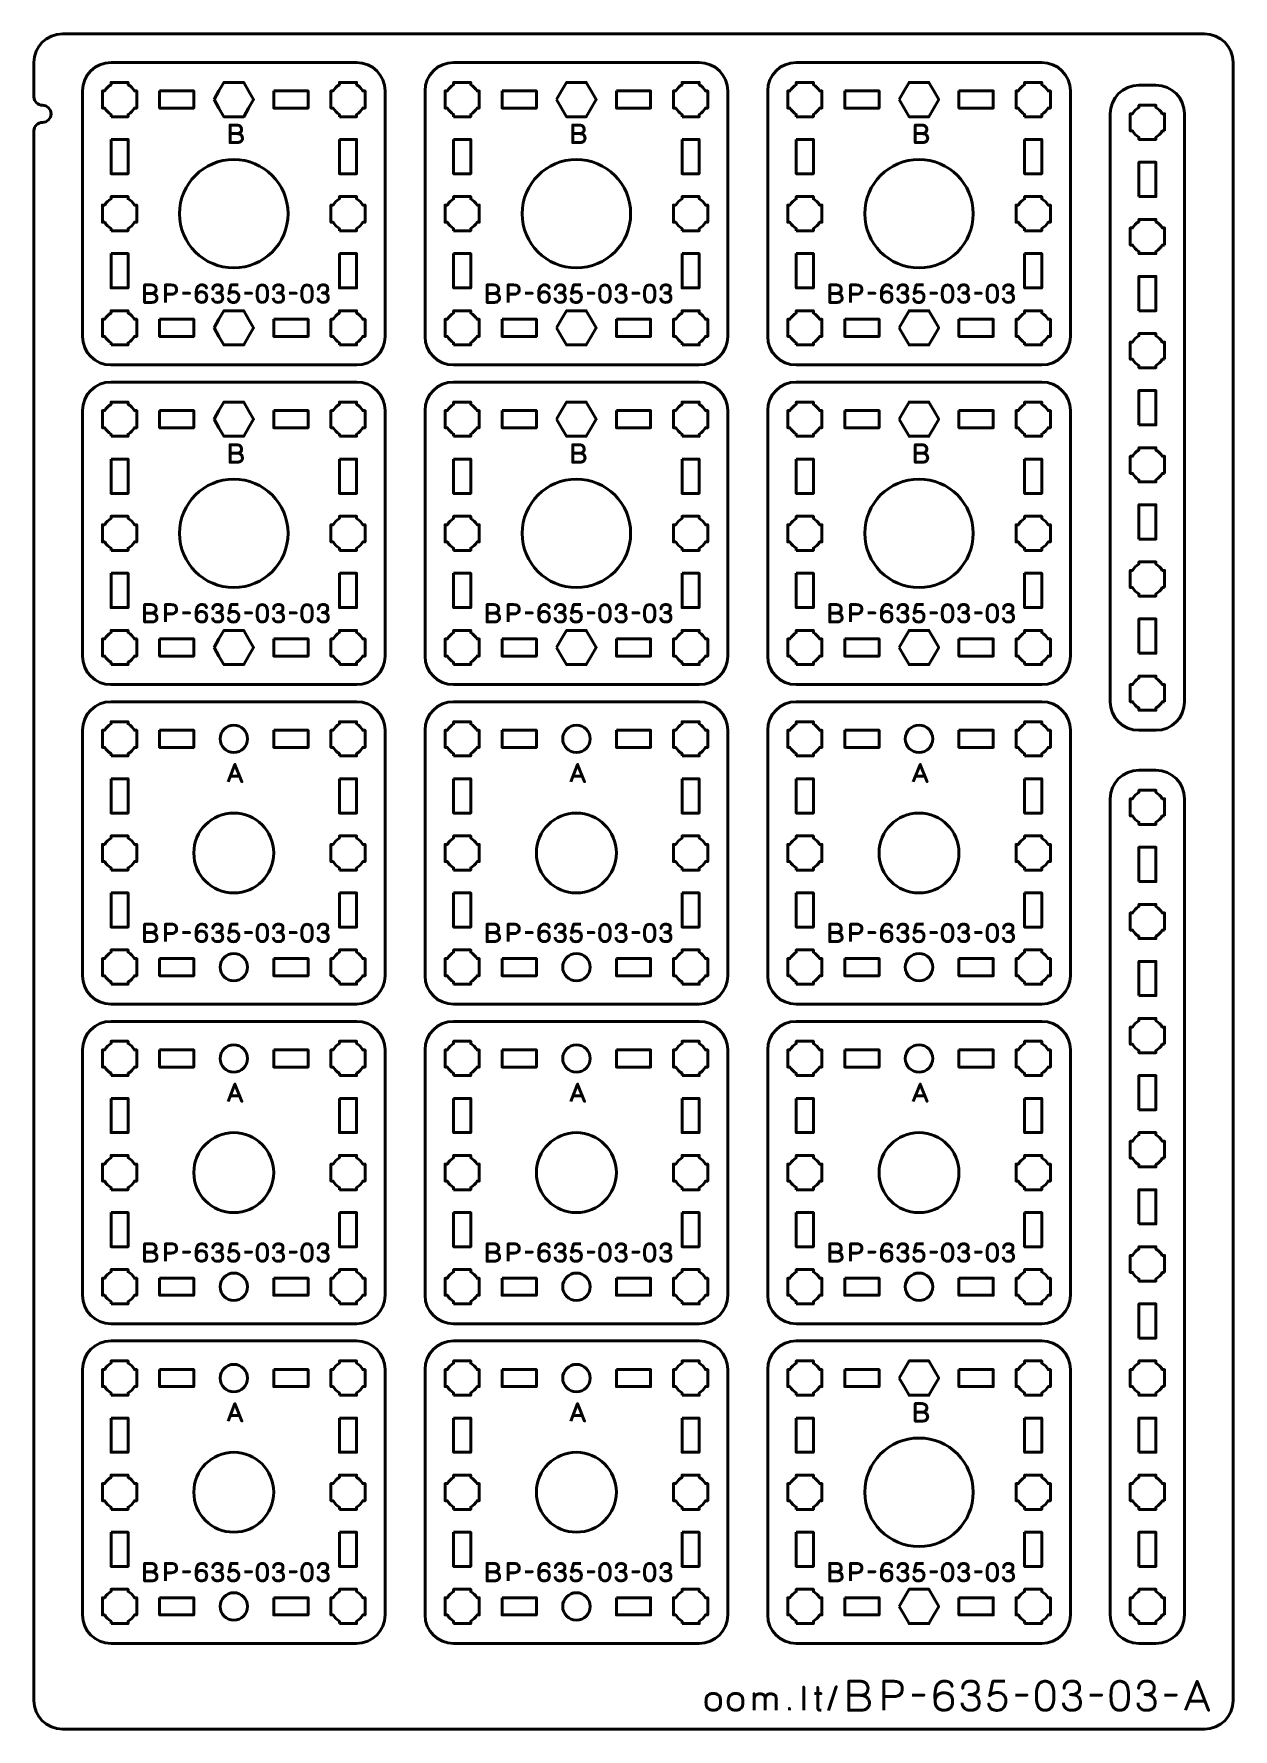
# Model space of a CAD drawing. Header units: centimetres. Extents: x -21 to 0, y -29.7 to 0.
import ezdxf

# ---------------------------------------------------------------- set-up
doc = ezdxf.new("R2010")
doc.units = ezdxf.units.CM
doc.header["$MEASUREMENT"] = 0
doc.layers.add('Layer 1', color=7, linetype='Continuous')

msp = doc.modelspace()

# ---------------------------------------------------------------- linework, layer by layer
at = {"layer": 'Layer 1', "lineweight": 53}
for centre in [(-17.49998, -12.35), (-11.49998, -12.35), (-5.49998, -12.35), (-17.49998, -16.35), (-11.49998, -16.35), (-5.49998, -16.35), (-17.49998, -17.95), (-11.49998, -17.95), (-5.49998, -17.95), (-17.49998, -21.95), (-11.49998, -21.95), (-5.49998, -21.95), (-17.49998, -23.55), (-11.49998, -23.55), (-17.49998, -27.55), (-11.49998, -27.55)]:
    msp.add_ellipse(centre, major_axis=(0, 0.24), ratio=1, dxfattribs=at)
at = {"layer": 'Layer 1', "color": 1, "lineweight": 53}
msp.add_open_spline([(-21.00003, -29.19995), (-21.00003, -29.19995), (-21.00003, -1.69992), (-21.00003, -1.69992), (-21.00003, -1.69992), (-21.00003, -1.61709), (-20.93286, -1.54992), (-20.85003, -1.54992), (-20.85003, -1.54992), (-20.7672, -1.54992), (-20.70003, -1.48275), (-20.70003, -1.39992), (-20.70003, -1.39992), (-20.70003, -1.31709), (-20.7672, -1.24992), (-20.85003, -1.24992), (-20.85003, -1.24992), (-20.93286, -1.24992), (-21.00003, -1.18275), (-21.00003, -1.09992), (-21.00003, -1.09992), (-21.00003, -1.09992), (-21.00003, -0.49992), (-21.00003, -0.49992), (-21.00003, -0.49992), (-21.00003, -0.22295), (-20.77694, 0.00004), (-20.49994, 0.00004), (-20.49994, 0.00004), (-20.49994, 0.00004), (-0.50008, 0.00004), (-0.50008, 0.00004), (-0.50008, 0.00004), (-0.22294, 0.00004), (0.00002, -0.22295), (0.00002, -0.49992), (0.00002, -0.49992), (0.00002, -0.49992), (0.00002, -29.19995), (0.00002, -29.19995), (0.00002, -29.19995), (0.00002, -29.47695), (-0.22294, -29.70004), (-0.50008, -29.70004), (-0.50008, -29.70004), (-0.50008, -29.70004), (-20.49994, -29.70004), (-20.49994, -29.70004), (-20.49994, -29.70004), (-20.77694, -29.70004), (-21.00003, -29.47695), (-21.00003, -29.19995)], degree=3, knots=[0, 0, 0, 0, 0.07692308, 0.07692308, 0.07692308, 0.07692308, 0.15384615, 0.15384615, 0.15384615, 0.15384615, 0.23076923, 0.23076923, 0.23076923, 0.23076923, 0.30769231, 0.30769231, 0.30769231, 0.30769231, 0.38461538, 0.38461538, 0.38461538, 0.38461538, 0.46153846, 0.46153846, 0.46153846, 0.46153846, 0.53846154, 0.53846154, 0.53846154, 0.53846154, 0.61538462, 0.61538462, 0.61538462, 0.61538462, 0.69230769, 0.69230769, 0.69230769, 0.69230769, 0.76923077, 0.76923077, 0.76923077, 0.76923077, 0.84615385, 0.84615385, 0.84615385, 0.84615385, 0.92307692, 0.92307692, 0.92307692, 0.92307692, 1, 1, 1, 1], dxfattribs=at)
at = {"layer": 'Layer 1', "color": 3, "lineweight": 53}
for points in [[(-19.64992, -0.49997), (-19.64992, -0.49997), (-15.35005, -0.49997), (-15.35005, -0.49997), (-15.35005, -0.49997), (-15.07291, -0.49997), (-14.84995, -0.72306), (-14.84995, -1.00006), (-14.84995, -1.00006), (-14.84995, -1.00006), (-14.84995, -5.29993), (-14.84995, -5.29993), (-14.84995, -5.29993), (-14.84995, -5.57707), (-15.07291, -5.80003), (-15.35005, -5.80003), (-15.35005, -5.80003), (-15.35005, -5.80003), (-19.64992, -5.80003), (-19.64992, -5.80003), (-19.64992, -5.80003), (-19.92692, -5.80003), (-20.15001, -5.57707), (-20.15001, -5.29993), (-20.15001, -5.29993), (-20.15001, -5.29993), (-20.15001, -1.00006), (-20.15001, -1.00006), (-20.15001, -1.00006), (-20.15001, -0.72306), (-19.92692, -0.49997), (-19.64992, -0.49997)], [(-13.64992, -0.49997), (-13.64992, -0.49997), (-9.35005, -0.49997), (-9.35005, -0.49997), (-9.35005, -0.49997), (-9.07291, -0.49997), (-8.84995, -0.72306), (-8.84995, -1.00006), (-8.84995, -1.00006), (-8.84995, -1.00006), (-8.84995, -5.29993), (-8.84995, -5.29993), (-8.84995, -5.29993), (-8.84995, -5.57707), (-9.07291, -5.80003), (-9.35005, -5.80003), (-9.35005, -5.80003), (-9.35005, -5.80003), (-13.64992, -5.80003), (-13.64992, -5.80003), (-13.64992, -5.80003), (-13.92692, -5.80003), (-14.15001, -5.57707), (-14.15001, -5.29993), (-14.15001, -5.29993), (-14.15001, -5.29993), (-14.15001, -1.00006), (-14.15001, -1.00006), (-14.15001, -1.00006), (-14.15001, -0.72306), (-13.92692, -0.49997), (-13.64992, -0.49997)], [(-7.64992, -0.49997), (-7.64992, -0.49997), (-3.35005, -0.49997), (-3.35005, -0.49997), (-3.35005, -0.49997), (-3.07291, -0.49997), (-2.84995, -0.72306), (-2.84995, -1.00006), (-2.84995, -1.00006), (-2.84995, -1.00006), (-2.84995, -5.29993), (-2.84995, -5.29993), (-2.84995, -5.29993), (-2.84995, -5.57707), (-3.07291, -5.80003), (-3.35005, -5.80003), (-3.35005, -5.80003), (-3.35005, -5.80003), (-7.64992, -5.80003), (-7.64992, -5.80003), (-7.64992, -5.80003), (-7.92692, -5.80003), (-8.15001, -5.57707), (-8.15001, -5.29993), (-8.15001, -5.29993), (-8.15001, -5.29993), (-8.15001, -1.00006), (-8.15001, -1.00006), (-8.15001, -1.00006), (-8.15001, -0.72306), (-7.92692, -0.49997), (-7.64992, -0.49997)], [(-2.15, -11.69993), (-2.15, -11.69993), (-2.15, -1.39995), (-2.15, -1.39995), (-2.15, -1.39995), (-2.15, -1.12295), (-1.92691, -0.89999), (-1.64991, -0.89999), (-1.64991, -0.89999), (-1.64991, -0.89999), (-1.3499, -0.89999), (-1.3499, -0.89999), (-1.3499, -0.89999), (-1.07294, -0.89999), (-0.84998, -1.12295), (-0.84998, -1.39995), (-0.84998, -1.39995), (-0.84998, -1.39995), (-0.84998, -11.69993), (-0.84998, -11.69993), (-0.84998, -11.69993), (-0.84998, -11.97693), (-1.07294, -12.20003), (-1.3499, -12.20003), (-1.3499, -12.20003), (-1.3499, -12.20003), (-1.64991, -12.20003), (-1.64991, -12.20003), (-1.64991, -12.20003), (-1.92691, -12.20003), (-2.15, -11.97693), (-2.15, -11.69993)], [(-19.64992, -6.09997), (-19.64992, -6.09997), (-15.35005, -6.09997), (-15.35005, -6.09997), (-15.35005, -6.09997), (-15.07291, -6.09997), (-14.84995, -6.32306), (-14.84995, -6.60006), (-14.84995, -6.60006), (-14.84995, -6.60006), (-14.84995, -10.89993), (-14.84995, -10.89993), (-14.84995, -10.89993), (-14.84995, -11.17707), (-15.07291, -11.40003), (-15.35005, -11.40003), (-15.35005, -11.40003), (-15.35005, -11.40003), (-19.64992, -11.40003), (-19.64992, -11.40003), (-19.64992, -11.40003), (-19.92692, -11.40003), (-20.15001, -11.17707), (-20.15001, -10.89993), (-20.15001, -10.89993), (-20.15001, -10.89993), (-20.15001, -6.60006), (-20.15001, -6.60006), (-20.15001, -6.60006), (-20.15001, -6.32306), (-19.92692, -6.09997), (-19.64992, -6.09997)], [(-13.64992, -6.09997), (-13.64992, -6.09997), (-9.35005, -6.09997), (-9.35005, -6.09997), (-9.35005, -6.09997), (-9.07291, -6.09997), (-8.84995, -6.32306), (-8.84995, -6.60006), (-8.84995, -6.60006), (-8.84995, -6.60006), (-8.84995, -10.89993), (-8.84995, -10.89993), (-8.84995, -10.89993), (-8.84995, -11.17707), (-9.07291, -11.40003), (-9.35005, -11.40003), (-9.35005, -11.40003), (-9.35005, -11.40003), (-13.64992, -11.40003), (-13.64992, -11.40003), (-13.64992, -11.40003), (-13.92692, -11.40003), (-14.15001, -11.17707), (-14.15001, -10.89993), (-14.15001, -10.89993), (-14.15001, -10.89993), (-14.15001, -6.60006), (-14.15001, -6.60006), (-14.15001, -6.60006), (-14.15001, -6.32306), (-13.92692, -6.09997), (-13.64992, -6.09997)], [(-7.64992, -6.09997), (-7.64992, -6.09997), (-3.35005, -6.09997), (-3.35005, -6.09997), (-3.35005, -6.09997), (-3.07291, -6.09997), (-2.84995, -6.32306), (-2.84995, -6.60006), (-2.84995, -6.60006), (-2.84995, -6.60006), (-2.84995, -10.89993), (-2.84995, -10.89993), (-2.84995, -10.89993), (-2.84995, -11.17707), (-3.07291, -11.40003), (-3.35005, -11.40003), (-3.35005, -11.40003), (-3.35005, -11.40003), (-7.64992, -11.40003), (-7.64992, -11.40003), (-7.64992, -11.40003), (-7.92692, -11.40003), (-8.15001, -11.17707), (-8.15001, -10.89993), (-8.15001, -10.89993), (-8.15001, -10.89993), (-8.15001, -6.60006), (-8.15001, -6.60006), (-8.15001, -6.60006), (-8.15001, -6.32306), (-7.92692, -6.09997), (-7.64992, -6.09997)], [(-19.64993, -11.69997), (-19.64993, -11.69997), (-15.35006, -11.69997), (-15.35006, -11.69997), (-15.35006, -11.69997), (-15.07292, -11.69997), (-14.84996, -11.92306), (-14.84996, -12.20006), (-14.84996, -12.20006), (-14.84996, -12.20006), (-14.84996, -16.49993), (-14.84996, -16.49993), (-14.84996, -16.49993), (-14.84996, -16.77707), (-15.07292, -17.00003), (-15.35006, -17.00003), (-15.35006, -17.00003), (-15.35006, -17.00003), (-19.64993, -17.00003), (-19.64993, -17.00003), (-19.64993, -17.00003), (-19.92693, -17.00003), (-20.15002, -16.77707), (-20.15002, -16.49993), (-20.15002, -16.49993), (-20.15002, -16.49993), (-20.15002, -12.20006), (-20.15002, -12.20006), (-20.15002, -12.20006), (-20.15002, -11.92306), (-19.92693, -11.69997), (-19.64993, -11.69997)], [(-13.64993, -11.69997), (-13.64993, -11.69997), (-9.35006, -11.69997), (-9.35006, -11.69997), (-9.35006, -11.69997), (-9.07292, -11.69997), (-8.84996, -11.92306), (-8.84996, -12.20006), (-8.84996, -12.20006), (-8.84996, -12.20006), (-8.84996, -16.49993), (-8.84996, -16.49993), (-8.84996, -16.49993), (-8.84996, -16.77707), (-9.07292, -17.00003), (-9.35006, -17.00003), (-9.35006, -17.00003), (-9.35006, -17.00003), (-13.64993, -17.00003), (-13.64993, -17.00003), (-13.64993, -17.00003), (-13.92693, -17.00003), (-14.15002, -16.77707), (-14.15002, -16.49993), (-14.15002, -16.49993), (-14.15002, -16.49993), (-14.15002, -12.20006), (-14.15002, -12.20006), (-14.15002, -12.20006), (-14.15002, -11.92306), (-13.92693, -11.69997), (-13.64993, -11.69997)], [(-7.64993, -11.69997), (-7.64993, -11.69997), (-3.35006, -11.69997), (-3.35006, -11.69997), (-3.35006, -11.69997), (-3.07292, -11.69997), (-2.84996, -11.92306), (-2.84996, -12.20006), (-2.84996, -12.20006), (-2.84996, -12.20006), (-2.84996, -16.49993), (-2.84996, -16.49993), (-2.84996, -16.49993), (-2.84996, -16.77707), (-3.07292, -17.00003), (-3.35006, -17.00003), (-3.35006, -17.00003), (-3.35006, -17.00003), (-7.64993, -17.00003), (-7.64993, -17.00003), (-7.64993, -17.00003), (-7.92693, -17.00003), (-8.15002, -16.77707), (-8.15002, -16.49993), (-8.15002, -16.49993), (-8.15002, -16.49993), (-8.15002, -12.20006), (-8.15002, -12.20006), (-8.15002, -12.20006), (-8.15002, -11.92306), (-7.92693, -11.69997), (-7.64993, -11.69997)], [(-2.15001, -27.69995), (-2.15001, -27.69995), (-2.15001, -13.40007), (-2.15001, -13.40007), (-2.15001, -13.40007), (-2.15001, -13.12293), (-1.92692, -12.89997), (-1.64992, -12.89997), (-1.64992, -12.89997), (-1.64992, -12.89997), (-1.34991, -12.89997), (-1.34991, -12.89997), (-1.34991, -12.89997), (-1.07295, -12.89997), (-0.84999, -13.12293), (-0.84999, -13.40007), (-0.84999, -13.40007), (-0.84999, -13.40007), (-0.84999, -27.69995), (-0.84999, -27.69995), (-0.84999, -27.69995), (-0.84999, -27.97695), (-1.07295, -28.20005), (-1.34991, -28.20005), (-1.34991, -28.20005), (-1.34991, -28.20005), (-1.64992, -28.20005), (-1.64992, -28.20005), (-1.64992, -28.20005), (-1.92692, -28.20005), (-2.15001, -27.97695), (-2.15001, -27.69995)], [(-19.64993, -17.29997), (-19.64993, -17.29997), (-15.35006, -17.29997), (-15.35006, -17.29997), (-15.35006, -17.29997), (-15.07292, -17.29997), (-14.84996, -17.52306), (-14.84996, -17.80006), (-14.84996, -17.80006), (-14.84996, -17.80006), (-14.84996, -22.09993), (-14.84996, -22.09993), (-14.84996, -22.09993), (-14.84996, -22.37707), (-15.07292, -22.60003), (-15.35006, -22.60003), (-15.35006, -22.60003), (-15.35006, -22.60003), (-19.64993, -22.60003), (-19.64993, -22.60003), (-19.64993, -22.60003), (-19.92693, -22.60003), (-20.15002, -22.37707), (-20.15002, -22.09993), (-20.15002, -22.09993), (-20.15002, -22.09993), (-20.15002, -17.80006), (-20.15002, -17.80006), (-20.15002, -17.80006), (-20.15002, -17.52306), (-19.92693, -17.29997), (-19.64993, -17.29997)], [(-13.64993, -17.29997), (-13.64993, -17.29997), (-9.35006, -17.29997), (-9.35006, -17.29997), (-9.35006, -17.29997), (-9.07292, -17.29997), (-8.84996, -17.52306), (-8.84996, -17.80006), (-8.84996, -17.80006), (-8.84996, -17.80006), (-8.84996, -22.09993), (-8.84996, -22.09993), (-8.84996, -22.09993), (-8.84996, -22.37707), (-9.07292, -22.60003), (-9.35006, -22.60003), (-9.35006, -22.60003), (-9.35006, -22.60003), (-13.64993, -22.60003), (-13.64993, -22.60003), (-13.64993, -22.60003), (-13.92693, -22.60003), (-14.15002, -22.37707), (-14.15002, -22.09993), (-14.15002, -22.09993), (-14.15002, -22.09993), (-14.15002, -17.80006), (-14.15002, -17.80006), (-14.15002, -17.80006), (-14.15002, -17.52306), (-13.92693, -17.29997), (-13.64993, -17.29997)], [(-7.64993, -17.29997), (-7.64993, -17.29997), (-3.35006, -17.29997), (-3.35006, -17.29997), (-3.35006, -17.29997), (-3.07292, -17.29997), (-2.84996, -17.52306), (-2.84996, -17.80006), (-2.84996, -17.80006), (-2.84996, -17.80006), (-2.84996, -22.09993), (-2.84996, -22.09993), (-2.84996, -22.09993), (-2.84996, -22.37707), (-3.07292, -22.60003), (-3.35006, -22.60003), (-3.35006, -22.60003), (-3.35006, -22.60003), (-7.64993, -22.60003), (-7.64993, -22.60003), (-7.64993, -22.60003), (-7.92693, -22.60003), (-8.15002, -22.37707), (-8.15002, -22.09993), (-8.15002, -22.09993), (-8.15002, -22.09993), (-8.15002, -17.80006), (-8.15002, -17.80006), (-8.15002, -17.80006), (-8.15002, -17.52306), (-7.92693, -17.29997), (-7.64993, -17.29997)], [(-19.64993, -22.89997), (-19.64993, -22.89997), (-15.35006, -22.89997), (-15.35006, -22.89997), (-15.35006, -22.89997), (-15.07292, -22.89997), (-14.84996, -23.12306), (-14.84996, -23.40006), (-14.84996, -23.40006), (-14.84996, -23.40006), (-14.84996, -27.69993), (-14.84996, -27.69993), (-14.84996, -27.69993), (-14.84996, -27.97707), (-15.07292, -28.20003), (-15.35006, -28.20003), (-15.35006, -28.20003), (-15.35006, -28.20003), (-19.64993, -28.20003), (-19.64993, -28.20003), (-19.64993, -28.20003), (-19.92693, -28.20003), (-20.15002, -27.97707), (-20.15002, -27.69993), (-20.15002, -27.69993), (-20.15002, -27.69993), (-20.15002, -23.40006), (-20.15002, -23.40006), (-20.15002, -23.40006), (-20.15002, -23.12306), (-19.92693, -22.89997), (-19.64993, -22.89997)], [(-13.64993, -22.89997), (-13.64993, -22.89997), (-9.35006, -22.89997), (-9.35006, -22.89997), (-9.35006, -22.89997), (-9.07292, -22.89997), (-8.84996, -23.12306), (-8.84996, -23.40006), (-8.84996, -23.40006), (-8.84996, -23.40006), (-8.84996, -27.69993), (-8.84996, -27.69993), (-8.84996, -27.69993), (-8.84996, -27.97707), (-9.07292, -28.20003), (-9.35006, -28.20003), (-9.35006, -28.20003), (-9.35006, -28.20003), (-13.64993, -28.20003), (-13.64993, -28.20003), (-13.64993, -28.20003), (-13.92693, -28.20003), (-14.15002, -27.97707), (-14.15002, -27.69993), (-14.15002, -27.69993), (-14.15002, -27.69993), (-14.15002, -23.40006), (-14.15002, -23.40006), (-14.15002, -23.40006), (-14.15002, -23.12306), (-13.92693, -22.89997), (-13.64993, -22.89997)], [(-7.64992, -22.89997), (-7.64992, -22.89997), (-3.35005, -22.89997), (-3.35005, -22.89997), (-3.35005, -22.89997), (-3.07291, -22.89997), (-2.84995, -23.12306), (-2.84995, -23.40006), (-2.84995, -23.40006), (-2.84995, -23.40006), (-2.84995, -27.69993), (-2.84995, -27.69993), (-2.84995, -27.69993), (-2.84995, -27.97707), (-3.07291, -28.20003), (-3.35005, -28.20003), (-3.35005, -28.20003), (-3.35005, -28.20003), (-7.64992, -28.20003), (-7.64992, -28.20003), (-7.64992, -28.20003), (-7.92692, -28.20003), (-8.15001, -27.97707), (-8.15001, -27.69993), (-8.15001, -27.69993), (-8.15001, -27.69993), (-8.15001, -23.40006), (-8.15001, -23.40006), (-8.15001, -23.40006), (-8.15001, -23.12306), (-7.92692, -22.89997), (-7.64992, -22.89997)]]:
    msp.add_open_spline(points, degree=3, knots=[0, 0, 0, 0, 0.125, 0.125, 0.125, 0.125, 0.25, 0.25, 0.25, 0.25, 0.375, 0.375, 0.375, 0.375, 0.5, 0.5, 0.5, 0.5, 0.625, 0.625, 0.625, 0.625, 0.75, 0.75, 0.75, 0.75, 0.875, 0.875, 0.875, 0.875, 1, 1, 1, 1], dxfattribs=at)
at = {"layer": 'Layer 1', "lineweight": 53}
for points, knots in [([(-19.64997, -1.45006), (-19.64997, -1.45006), (-19.64997, -1.40988), (-19.64997, -1.40988), (-19.64997, -1.40988), (-19.69551, -1.38355), (-19.73347, -1.3456), (-19.75982, -1.30007), (-19.75982, -1.30007), (-19.75982, -1.30007), (-19.79997, -1.30007), (-19.79997, -1.30007), (-19.79997, -1.30007), (-19.79997, -1.30007), (-19.79997, -1.15155), (-19.79997, -1.15155), (-19.79997, -1.15155), (-19.79997, -1.15155), (-19.79999, -1.15), (-19.79999, -1.15), (-19.79999, -1.15), (-19.79999, -1.15), (-19.79997, -1.14845), (-19.79997, -1.14845), (-19.79997, -1.14845), (-19.79997, -1.14845), (-19.79997, -1.00006), (-19.79997, -1.00006), (-19.79997, -1.00006), (-19.79997, -1.00006), (-19.75987, -1.00006), (-19.75987, -1.00006), (-19.75987, -1.00006), (-19.73352, -0.95449), (-19.69553, -0.91649), (-19.64997, -0.89013), (-19.64997, -0.89013), (-19.64997, -0.89013), (-19.64997, -0.85005), (-19.64997, -0.85005), (-19.64997, -0.85005), (-19.64997, -0.85005), (-19.50463, -0.85005), (-19.50463, -0.85005), (-19.50463, -0.85005), (-19.50463, -0.85005), (-19.49999, -0.84999), (-19.49999, -0.84999), (-19.49999, -0.84999), (-19.49999, -0.84999), (-19.49534, -0.85005), (-19.49534, -0.85005), (-19.49534, -0.85005), (-19.49534, -0.85005), (-19.34996, -0.85005), (-19.34996, -0.85005), (-19.34996, -0.85005), (-19.34996, -0.85005), (-19.34996, -0.89013), (-19.34996, -0.89013), (-19.34996, -0.89013), (-19.30439, -0.91649), (-19.26642, -0.95449), (-19.24008, -1.00006), (-19.24008, -1.00006), (-19.24008, -1.00006), (-19.19996, -1.00006), (-19.19996, -1.00006), (-19.19996, -1.00006), (-19.19996, -1.00006), (-19.19996, -1.30007), (-19.19996, -1.30007), (-19.19996, -1.30007), (-19.19996, -1.30007), (-19.24013, -1.30007), (-19.24013, -1.30007), (-19.24013, -1.30007), (-19.26647, -1.3456), (-19.30443, -1.38355), (-19.34996, -1.40988), (-19.34996, -1.40988), (-19.34996, -1.40988), (-19.34996, -1.45006), (-19.34996, -1.45006), (-19.34996, -1.45006), (-19.34996, -1.45006), (-19.64997, -1.45006), (-19.64997, -1.45006)], [0, 0, 0, 0, 0.04545455, 0.04545455, 0.04545455, 0.04545455, 0.09090909, 0.09090909, 0.09090909, 0.09090909, 0.13636364, 0.13636364, 0.13636364, 0.13636364, 0.18181818, 0.18181818, 0.18181818, 0.18181818, 0.22727273, 0.22727273, 0.22727273, 0.22727273, 0.27272727, 0.27272727, 0.27272727, 0.27272727, 0.31818182, 0.31818182, 0.31818182, 0.31818182, 0.36363636, 0.36363636, 0.36363636, 0.36363636, 0.40909091, 0.40909091, 0.40909091, 0.40909091, 0.45454545, 0.45454545, 0.45454545, 0.45454545, 0.5, 0.5, 0.5, 0.5, 0.54545455, 0.54545455, 0.54545455, 0.54545455, 0.59090909, 0.59090909, 0.59090909, 0.59090909, 0.63636364, 0.63636364, 0.63636364, 0.63636364, 0.68181818, 0.68181818, 0.68181818, 0.68181818, 0.72727273, 0.72727273, 0.72727273, 0.72727273, 0.77272727, 0.77272727, 0.77272727, 0.77272727, 0.81818182, 0.81818182, 0.81818182, 0.81818182, 0.86363636, 0.86363636, 0.86363636, 0.86363636, 0.90909091, 0.90909091, 0.90909091, 0.90909091, 0.95454545, 0.95454545, 0.95454545, 0.95454545, 1, 1, 1, 1]), ([(-17.84639, -1.15), (-17.84639, -1.15), (-17.75979, -1), (-17.75979, -1), (-17.75979, -1), (-17.75979, -1), (-17.67318, -0.85), (-17.67318, -0.85), (-17.67318, -0.85), (-17.67318, -0.85), (-17.49998, -0.85), (-17.49998, -0.85), (-17.49998, -0.85), (-17.49998, -0.85), (-17.32678, -0.85), (-17.32678, -0.85), (-17.32678, -0.85), (-17.32678, -0.85), (-17.24017, -1), (-17.24017, -1), (-17.24017, -1), (-17.24017, -1), (-17.15357, -1.15), (-17.15357, -1.15), (-17.15357, -1.15), (-17.15357, -1.15), (-17.24017, -1.3), (-17.24017, -1.3), (-17.24017, -1.3), (-17.24017, -1.3), (-17.32678, -1.45), (-17.32678, -1.45), (-17.32678, -1.45), (-17.32678, -1.45), (-17.49998, -1.45), (-17.49998, -1.45), (-17.49998, -1.45), (-17.49998, -1.45), (-17.67318, -1.45), (-17.67318, -1.45), (-17.67318, -1.45), (-17.67318, -1.45), (-17.75979, -1.3), (-17.75979, -1.3), (-17.75979, -1.3), (-17.75979, -1.3), (-17.84639, -1.15), (-17.84639, -1.15)], [0, 0, 0, 0, 0.08333333, 0.08333333, 0.08333333, 0.08333333, 0.16666667, 0.16666667, 0.16666667, 0.16666667, 0.25, 0.25, 0.25, 0.25, 0.33333333, 0.33333333, 0.33333333, 0.33333333, 0.41666667, 0.41666667, 0.41666667, 0.41666667, 0.5, 0.5, 0.5, 0.5, 0.58333333, 0.58333333, 0.58333333, 0.58333333, 0.66666667, 0.66666667, 0.66666667, 0.66666667, 0.75, 0.75, 0.75, 0.75, 0.83333333, 0.83333333, 0.83333333, 0.83333333, 0.91666667, 0.91666667, 0.91666667, 0.91666667, 1, 1, 1, 1]), ([(-15.64997, -1.45006), (-15.64997, -1.45006), (-15.64997, -1.40988), (-15.64997, -1.40988), (-15.64997, -1.40988), (-15.69551, -1.38355), (-15.73347, -1.3456), (-15.75982, -1.30007), (-15.75982, -1.30007), (-15.75982, -1.30007), (-15.79997, -1.30007), (-15.79997, -1.30007), (-15.79997, -1.30007), (-15.79997, -1.30007), (-15.79997, -1.15155), (-15.79997, -1.15155), (-15.79997, -1.15155), (-15.79997, -1.15155), (-15.79999, -1.15), (-15.79999, -1.15), (-15.79999, -1.15), (-15.79999, -1.15), (-15.79997, -1.14845), (-15.79997, -1.14845), (-15.79997, -1.14845), (-15.79997, -1.14845), (-15.79997, -1.00006), (-15.79997, -1.00006), (-15.79997, -1.00006), (-15.79997, -1.00006), (-15.75987, -1.00006), (-15.75987, -1.00006), (-15.75987, -1.00006), (-15.73352, -0.95449), (-15.69553, -0.91649), (-15.64997, -0.89013), (-15.64997, -0.89013), (-15.64997, -0.89013), (-15.64997, -0.85005), (-15.64997, -0.85005), (-15.64997, -0.85005), (-15.64997, -0.85005), (-15.50463, -0.85005), (-15.50463, -0.85005), (-15.50463, -0.85005), (-15.50463, -0.85005), (-15.49999, -0.84999), (-15.49999, -0.84999), (-15.49999, -0.84999), (-15.49999, -0.84999), (-15.49534, -0.85005), (-15.49534, -0.85005), (-15.49534, -0.85005), (-15.49534, -0.85005), (-15.34996, -0.85005), (-15.34996, -0.85005), (-15.34996, -0.85005), (-15.34996, -0.85005), (-15.34996, -0.89013), (-15.34996, -0.89013), (-15.34996, -0.89013), (-15.30439, -0.91649), (-15.26642, -0.95449), (-15.24008, -1.00006), (-15.24008, -1.00006), (-15.24008, -1.00006), (-15.19996, -1.00006), (-15.19996, -1.00006), (-15.19996, -1.00006), (-15.19996, -1.00006), (-15.19996, -1.30007), (-15.19996, -1.30007), (-15.19996, -1.30007), (-15.19996, -1.30007), (-15.24013, -1.30007), (-15.24013, -1.30007), (-15.24013, -1.30007), (-15.26647, -1.3456), (-15.30443, -1.38355), (-15.34996, -1.40988), (-15.34996, -1.40988), (-15.34996, -1.40988), (-15.34996, -1.45006), (-15.34996, -1.45006), (-15.34996, -1.45006), (-15.34996, -1.45006), (-15.64997, -1.45006), (-15.64997, -1.45006)], [0, 0, 0, 0, 0.04545455, 0.04545455, 0.04545455, 0.04545455, 0.09090909, 0.09090909, 0.09090909, 0.09090909, 0.13636364, 0.13636364, 0.13636364, 0.13636364, 0.18181818, 0.18181818, 0.18181818, 0.18181818, 0.22727273, 0.22727273, 0.22727273, 0.22727273, 0.27272727, 0.27272727, 0.27272727, 0.27272727, 0.31818182, 0.31818182, 0.31818182, 0.31818182, 0.36363636, 0.36363636, 0.36363636, 0.36363636, 0.40909091, 0.40909091, 0.40909091, 0.40909091, 0.45454545, 0.45454545, 0.45454545, 0.45454545, 0.5, 0.5, 0.5, 0.5, 0.54545455, 0.54545455, 0.54545455, 0.54545455, 0.59090909, 0.59090909, 0.59090909, 0.59090909, 0.63636364, 0.63636364, 0.63636364, 0.63636364, 0.68181818, 0.68181818, 0.68181818, 0.68181818, 0.72727273, 0.72727273, 0.72727273, 0.72727273, 0.77272727, 0.77272727, 0.77272727, 0.77272727, 0.81818182, 0.81818182, 0.81818182, 0.81818182, 0.86363636, 0.86363636, 0.86363636, 0.86363636, 0.90909091, 0.90909091, 0.90909091, 0.90909091, 0.95454545, 0.95454545, 0.95454545, 0.95454545, 1, 1, 1, 1]), ([(-13.64997, -1.45006), (-13.64997, -1.45006), (-13.64997, -1.40988), (-13.64997, -1.40988), (-13.64997, -1.40988), (-13.69551, -1.38355), (-13.73347, -1.3456), (-13.75982, -1.30007), (-13.75982, -1.30007), (-13.75982, -1.30007), (-13.79997, -1.30007), (-13.79997, -1.30007), (-13.79997, -1.30007), (-13.79997, -1.30007), (-13.79997, -1.15155), (-13.79997, -1.15155), (-13.79997, -1.15155), (-13.79997, -1.15155), (-13.79999, -1.15), (-13.79999, -1.15), (-13.79999, -1.15), (-13.79999, -1.15), (-13.79997, -1.14845), (-13.79997, -1.14845), (-13.79997, -1.14845), (-13.79997, -1.14845), (-13.79997, -1.00006), (-13.79997, -1.00006), (-13.79997, -1.00006), (-13.79997, -1.00006), (-13.75987, -1.00006), (-13.75987, -1.00006), (-13.75987, -1.00006), (-13.73352, -0.95449), (-13.69553, -0.91649), (-13.64997, -0.89013), (-13.64997, -0.89013), (-13.64997, -0.89013), (-13.64997, -0.85005), (-13.64997, -0.85005), (-13.64997, -0.85005), (-13.64997, -0.85005), (-13.50463, -0.85005), (-13.50463, -0.85005), (-13.50463, -0.85005), (-13.50463, -0.85005), (-13.49999, -0.84999), (-13.49999, -0.84999), (-13.49999, -0.84999), (-13.49999, -0.84999), (-13.49534, -0.85005), (-13.49534, -0.85005), (-13.49534, -0.85005), (-13.49534, -0.85005), (-13.34996, -0.85005), (-13.34996, -0.85005), (-13.34996, -0.85005), (-13.34996, -0.85005), (-13.34996, -0.89013), (-13.34996, -0.89013), (-13.34996, -0.89013), (-13.30439, -0.91649), (-13.26642, -0.95449), (-13.24008, -1.00006), (-13.24008, -1.00006), (-13.24008, -1.00006), (-13.19996, -1.00006), (-13.19996, -1.00006), (-13.19996, -1.00006), (-13.19996, -1.00006), (-13.19996, -1.30007), (-13.19996, -1.30007), (-13.19996, -1.30007), (-13.19996, -1.30007), (-13.24013, -1.30007), (-13.24013, -1.30007), (-13.24013, -1.30007), (-13.26647, -1.3456), (-13.30443, -1.38355), (-13.34996, -1.40988), (-13.34996, -1.40988), (-13.34996, -1.40988), (-13.34996, -1.45006), (-13.34996, -1.45006), (-13.34996, -1.45006), (-13.34996, -1.45006), (-13.64997, -1.45006), (-13.64997, -1.45006)], [0, 0, 0, 0, 0.04545455, 0.04545455, 0.04545455, 0.04545455, 0.09090909, 0.09090909, 0.09090909, 0.09090909, 0.13636364, 0.13636364, 0.13636364, 0.13636364, 0.18181818, 0.18181818, 0.18181818, 0.18181818, 0.22727273, 0.22727273, 0.22727273, 0.22727273, 0.27272727, 0.27272727, 0.27272727, 0.27272727, 0.31818182, 0.31818182, 0.31818182, 0.31818182, 0.36363636, 0.36363636, 0.36363636, 0.36363636, 0.40909091, 0.40909091, 0.40909091, 0.40909091, 0.45454545, 0.45454545, 0.45454545, 0.45454545, 0.5, 0.5, 0.5, 0.5, 0.54545455, 0.54545455, 0.54545455, 0.54545455, 0.59090909, 0.59090909, 0.59090909, 0.59090909, 0.63636364, 0.63636364, 0.63636364, 0.63636364, 0.68181818, 0.68181818, 0.68181818, 0.68181818, 0.72727273, 0.72727273, 0.72727273, 0.72727273, 0.77272727, 0.77272727, 0.77272727, 0.77272727, 0.81818182, 0.81818182, 0.81818182, 0.81818182, 0.86363636, 0.86363636, 0.86363636, 0.86363636, 0.90909091, 0.90909091, 0.90909091, 0.90909091, 0.95454545, 0.95454545, 0.95454545, 0.95454545, 1, 1, 1, 1]), ([(-11.84639, -1.15), (-11.84639, -1.15), (-11.75979, -1), (-11.75979, -1), (-11.75979, -1), (-11.75979, -1), (-11.67318, -0.85), (-11.67318, -0.85), (-11.67318, -0.85), (-11.67318, -0.85), (-11.49998, -0.85), (-11.49998, -0.85), (-11.49998, -0.85), (-11.49998, -0.85), (-11.32678, -0.85), (-11.32678, -0.85), (-11.32678, -0.85), (-11.32678, -0.85), (-11.24017, -1), (-11.24017, -1), (-11.24017, -1), (-11.24017, -1), (-11.15357, -1.15), (-11.15357, -1.15), (-11.15357, -1.15), (-11.15357, -1.15), (-11.24017, -1.3), (-11.24017, -1.3), (-11.24017, -1.3), (-11.24017, -1.3), (-11.32678, -1.45), (-11.32678, -1.45), (-11.32678, -1.45), (-11.32678, -1.45), (-11.49998, -1.45), (-11.49998, -1.45), (-11.49998, -1.45), (-11.49998, -1.45), (-11.67318, -1.45), (-11.67318, -1.45), (-11.67318, -1.45), (-11.67318, -1.45), (-11.75979, -1.3), (-11.75979, -1.3), (-11.75979, -1.3), (-11.75979, -1.3), (-11.84639, -1.15), (-11.84639, -1.15)], [0, 0, 0, 0, 0.08333333, 0.08333333, 0.08333333, 0.08333333, 0.16666667, 0.16666667, 0.16666667, 0.16666667, 0.25, 0.25, 0.25, 0.25, 0.33333333, 0.33333333, 0.33333333, 0.33333333, 0.41666667, 0.41666667, 0.41666667, 0.41666667, 0.5, 0.5, 0.5, 0.5, 0.58333333, 0.58333333, 0.58333333, 0.58333333, 0.66666667, 0.66666667, 0.66666667, 0.66666667, 0.75, 0.75, 0.75, 0.75, 0.83333333, 0.83333333, 0.83333333, 0.83333333, 0.91666667, 0.91666667, 0.91666667, 0.91666667, 1, 1, 1, 1]), ([(-9.64997, -1.45006), (-9.64997, -1.45006), (-9.64997, -1.40988), (-9.64997, -1.40988), (-9.64997, -1.40988), (-9.69551, -1.38355), (-9.73347, -1.3456), (-9.75982, -1.30007), (-9.75982, -1.30007), (-9.75982, -1.30007), (-9.79997, -1.30007), (-9.79997, -1.30007), (-9.79997, -1.30007), (-9.79997, -1.30007), (-9.79997, -1.15155), (-9.79997, -1.15155), (-9.79997, -1.15155), (-9.79997, -1.15155), (-9.79999, -1.15), (-9.79999, -1.15), (-9.79999, -1.15), (-9.79999, -1.15), (-9.79997, -1.14845), (-9.79997, -1.14845), (-9.79997, -1.14845), (-9.79997, -1.14845), (-9.79997, -1.00006), (-9.79997, -1.00006), (-9.79997, -1.00006), (-9.79997, -1.00006), (-9.75987, -1.00006), (-9.75987, -1.00006), (-9.75987, -1.00006), (-9.73352, -0.95449), (-9.69553, -0.91649), (-9.64997, -0.89013), (-9.64997, -0.89013), (-9.64997, -0.89013), (-9.64997, -0.85005), (-9.64997, -0.85005), (-9.64997, -0.85005), (-9.64997, -0.85005), (-9.50463, -0.85005), (-9.50463, -0.85005), (-9.50463, -0.85005), (-9.50463, -0.85005), (-9.49999, -0.84999), (-9.49999, -0.84999), (-9.49999, -0.84999), (-9.49999, -0.84999), (-9.49534, -0.85005), (-9.49534, -0.85005), (-9.49534, -0.85005), (-9.49534, -0.85005), (-9.34996, -0.85005), (-9.34996, -0.85005), (-9.34996, -0.85005), (-9.34996, -0.85005), (-9.34996, -0.89013), (-9.34996, -0.89013), (-9.34996, -0.89013), (-9.30439, -0.91649), (-9.26642, -0.95449), (-9.24008, -1.00006), (-9.24008, -1.00006), (-9.24008, -1.00006), (-9.19996, -1.00006), (-9.19996, -1.00006), (-9.19996, -1.00006), (-9.19996, -1.00006), (-9.19996, -1.30007), (-9.19996, -1.30007), (-9.19996, -1.30007), (-9.19996, -1.30007), (-9.24013, -1.30007), (-9.24013, -1.30007), (-9.24013, -1.30007), (-9.26647, -1.3456), (-9.30443, -1.38355), (-9.34996, -1.40988), (-9.34996, -1.40988), (-9.34996, -1.40988), (-9.34996, -1.45006), (-9.34996, -1.45006), (-9.34996, -1.45006), (-9.34996, -1.45006), (-9.64997, -1.45006), (-9.64997, -1.45006)], [0, 0, 0, 0, 0.04545455, 0.04545455, 0.04545455, 0.04545455, 0.09090909, 0.09090909, 0.09090909, 0.09090909, 0.13636364, 0.13636364, 0.13636364, 0.13636364, 0.18181818, 0.18181818, 0.18181818, 0.18181818, 0.22727273, 0.22727273, 0.22727273, 0.22727273, 0.27272727, 0.27272727, 0.27272727, 0.27272727, 0.31818182, 0.31818182, 0.31818182, 0.31818182, 0.36363636, 0.36363636, 0.36363636, 0.36363636, 0.40909091, 0.40909091, 0.40909091, 0.40909091, 0.45454545, 0.45454545, 0.45454545, 0.45454545, 0.5, 0.5, 0.5, 0.5, 0.54545455, 0.54545455, 0.54545455, 0.54545455, 0.59090909, 0.59090909, 0.59090909, 0.59090909, 0.63636364, 0.63636364, 0.63636364, 0.63636364, 0.68181818, 0.68181818, 0.68181818, 0.68181818, 0.72727273, 0.72727273, 0.72727273, 0.72727273, 0.77272727, 0.77272727, 0.77272727, 0.77272727, 0.81818182, 0.81818182, 0.81818182, 0.81818182, 0.86363636, 0.86363636, 0.86363636, 0.86363636, 0.90909091, 0.90909091, 0.90909091, 0.90909091, 0.95454545, 0.95454545, 0.95454545, 0.95454545, 1, 1, 1, 1]), ([(-7.64997, -1.45006), (-7.64997, -1.45006), (-7.64997, -1.40988), (-7.64997, -1.40988), (-7.64997, -1.40988), (-7.69551, -1.38355), (-7.73347, -1.3456), (-7.75982, -1.30007), (-7.75982, -1.30007), (-7.75982, -1.30007), (-7.79997, -1.30007), (-7.79997, -1.30007), (-7.79997, -1.30007), (-7.79997, -1.30007), (-7.79997, -1.15155), (-7.79997, -1.15155), (-7.79997, -1.15155), (-7.79997, -1.15155), (-7.79999, -1.15), (-7.79999, -1.15), (-7.79999, -1.15), (-7.79999, -1.15), (-7.79997, -1.14845), (-7.79997, -1.14845), (-7.79997, -1.14845), (-7.79997, -1.14845), (-7.79997, -1.00006), (-7.79997, -1.00006), (-7.79997, -1.00006), (-7.79997, -1.00006), (-7.75987, -1.00006), (-7.75987, -1.00006), (-7.75987, -1.00006), (-7.73352, -0.95449), (-7.69553, -0.91649), (-7.64997, -0.89013), (-7.64997, -0.89013), (-7.64997, -0.89013), (-7.64997, -0.85005), (-7.64997, -0.85005), (-7.64997, -0.85005), (-7.64997, -0.85005), (-7.50463, -0.85005), (-7.50463, -0.85005), (-7.50463, -0.85005), (-7.50463, -0.85005), (-7.49999, -0.84999), (-7.49999, -0.84999), (-7.49999, -0.84999), (-7.49999, -0.84999), (-7.49534, -0.85005), (-7.49534, -0.85005), (-7.49534, -0.85005), (-7.49534, -0.85005), (-7.34996, -0.85005), (-7.34996, -0.85005), (-7.34996, -0.85005), (-7.34996, -0.85005), (-7.34996, -0.89013), (-7.34996, -0.89013), (-7.34996, -0.89013), (-7.30439, -0.91649), (-7.26642, -0.95449), (-7.24008, -1.00006), (-7.24008, -1.00006), (-7.24008, -1.00006), (-7.19996, -1.00006), (-7.19996, -1.00006), (-7.19996, -1.00006), (-7.19996, -1.00006), (-7.19996, -1.30007), (-7.19996, -1.30007), (-7.19996, -1.30007), (-7.19996, -1.30007), (-7.24013, -1.30007), (-7.24013, -1.30007), (-7.24013, -1.30007), (-7.26647, -1.3456), (-7.30443, -1.38355), (-7.34996, -1.40988), (-7.34996, -1.40988), (-7.34996, -1.40988), (-7.34996, -1.45006), (-7.34996, -1.45006), (-7.34996, -1.45006), (-7.34996, -1.45006), (-7.64997, -1.45006), (-7.64997, -1.45006)], [0, 0, 0, 0, 0.04545455, 0.04545455, 0.04545455, 0.04545455, 0.09090909, 0.09090909, 0.09090909, 0.09090909, 0.13636364, 0.13636364, 0.13636364, 0.13636364, 0.18181818, 0.18181818, 0.18181818, 0.18181818, 0.22727273, 0.22727273, 0.22727273, 0.22727273, 0.27272727, 0.27272727, 0.27272727, 0.27272727, 0.31818182, 0.31818182, 0.31818182, 0.31818182, 0.36363636, 0.36363636, 0.36363636, 0.36363636, 0.40909091, 0.40909091, 0.40909091, 0.40909091, 0.45454545, 0.45454545, 0.45454545, 0.45454545, 0.5, 0.5, 0.5, 0.5, 0.54545455, 0.54545455, 0.54545455, 0.54545455, 0.59090909, 0.59090909, 0.59090909, 0.59090909, 0.63636364, 0.63636364, 0.63636364, 0.63636364, 0.68181818, 0.68181818, 0.68181818, 0.68181818, 0.72727273, 0.72727273, 0.72727273, 0.72727273, 0.77272727, 0.77272727, 0.77272727, 0.77272727, 0.81818182, 0.81818182, 0.81818182, 0.81818182, 0.86363636, 0.86363636, 0.86363636, 0.86363636, 0.90909091, 0.90909091, 0.90909091, 0.90909091, 0.95454545, 0.95454545, 0.95454545, 0.95454545, 1, 1, 1, 1]), ([(-5.84639, -1.15), (-5.84639, -1.15), (-5.75979, -1), (-5.75979, -1), (-5.75979, -1), (-5.75979, -1), (-5.67318, -0.85), (-5.67318, -0.85), (-5.67318, -0.85), (-5.67318, -0.85), (-5.49998, -0.85), (-5.49998, -0.85), (-5.49998, -0.85), (-5.49998, -0.85), (-5.32678, -0.85), (-5.32678, -0.85), (-5.32678, -0.85), (-5.32678, -0.85), (-5.24017, -1), (-5.24017, -1), (-5.24017, -1), (-5.24017, -1), (-5.15357, -1.15), (-5.15357, -1.15), (-5.15357, -1.15), (-5.15357, -1.15), (-5.24017, -1.3), (-5.24017, -1.3), (-5.24017, -1.3), (-5.24017, -1.3), (-5.32678, -1.45), (-5.32678, -1.45), (-5.32678, -1.45), (-5.32678, -1.45), (-5.49998, -1.45), (-5.49998, -1.45), (-5.49998, -1.45), (-5.49998, -1.45), (-5.67318, -1.45), (-5.67318, -1.45), (-5.67318, -1.45), (-5.67318, -1.45), (-5.75979, -1.3), (-5.75979, -1.3), (-5.75979, -1.3), (-5.75979, -1.3), (-5.84639, -1.15), (-5.84639, -1.15)], [0, 0, 0, 0, 0.08333333, 0.08333333, 0.08333333, 0.08333333, 0.16666667, 0.16666667, 0.16666667, 0.16666667, 0.25, 0.25, 0.25, 0.25, 0.33333333, 0.33333333, 0.33333333, 0.33333333, 0.41666667, 0.41666667, 0.41666667, 0.41666667, 0.5, 0.5, 0.5, 0.5, 0.58333333, 0.58333333, 0.58333333, 0.58333333, 0.66666667, 0.66666667, 0.66666667, 0.66666667, 0.75, 0.75, 0.75, 0.75, 0.83333333, 0.83333333, 0.83333333, 0.83333333, 0.91666667, 0.91666667, 0.91666667, 0.91666667, 1, 1, 1, 1]), ([(-3.64997, -1.45006), (-3.64997, -1.45006), (-3.64997, -1.40988), (-3.64997, -1.40988), (-3.64997, -1.40988), (-3.69551, -1.38355), (-3.73347, -1.3456), (-3.75982, -1.30007), (-3.75982, -1.30007), (-3.75982, -1.30007), (-3.79997, -1.30007), (-3.79997, -1.30007), (-3.79997, -1.30007), (-3.79997, -1.30007), (-3.79997, -1.15155), (-3.79997, -1.15155), (-3.79997, -1.15155), (-3.79997, -1.15155), (-3.79999, -1.15), (-3.79999, -1.15), (-3.79999, -1.15), (-3.79999, -1.15), (-3.79997, -1.14845), (-3.79997, -1.14845), (-3.79997, -1.14845), (-3.79997, -1.14845), (-3.79997, -1.00006), (-3.79997, -1.00006), (-3.79997, -1.00006), (-3.79997, -1.00006), (-3.75987, -1.00006), (-3.75987, -1.00006), (-3.75987, -1.00006), (-3.73352, -0.95449), (-3.69553, -0.91649), (-3.64997, -0.89013), (-3.64997, -0.89013), (-3.64997, -0.89013), (-3.64997, -0.85005), (-3.64997, -0.85005), (-3.64997, -0.85005), (-3.64997, -0.85005), (-3.50463, -0.85005), (-3.50463, -0.85005), (-3.50463, -0.85005), (-3.50463, -0.85005), (-3.49999, -0.84999), (-3.49999, -0.84999), (-3.49999, -0.84999), (-3.49999, -0.84999), (-3.49534, -0.85005), (-3.49534, -0.85005), (-3.49534, -0.85005), (-3.49534, -0.85005), (-3.34996, -0.85005), (-3.34996, -0.85005), (-3.34996, -0.85005), (-3.34996, -0.85005), (-3.34996, -0.89013), (-3.34996, -0.89013), (-3.34996, -0.89013), (-3.30439, -0.91649), (-3.26642, -0.95449), (-3.24008, -1.00006), (-3.24008, -1.00006), (-3.24008, -1.00006), (-3.19996, -1.00006), (-3.19996, -1.00006), (-3.19996, -1.00006), (-3.19996, -1.00006), (-3.19996, -1.30007), (-3.19996, -1.30007), (-3.19996, -1.30007), (-3.19996, -1.30007), (-3.24013, -1.30007), (-3.24013, -1.30007), (-3.24013, -1.30007), (-3.26647, -1.3456), (-3.30443, -1.38355), (-3.34996, -1.40988), (-3.34996, -1.40988), (-3.34996, -1.40988), (-3.34996, -1.45006), (-3.34996, -1.45006), (-3.34996, -1.45006), (-3.34996, -1.45006), (-3.64997, -1.45006), (-3.64997, -1.45006)], [0, 0, 0, 0, 0.04545455, 0.04545455, 0.04545455, 0.04545455, 0.09090909, 0.09090909, 0.09090909, 0.09090909, 0.13636364, 0.13636364, 0.13636364, 0.13636364, 0.18181818, 0.18181818, 0.18181818, 0.18181818, 0.22727273, 0.22727273, 0.22727273, 0.22727273, 0.27272727, 0.27272727, 0.27272727, 0.27272727, 0.31818182, 0.31818182, 0.31818182, 0.31818182, 0.36363636, 0.36363636, 0.36363636, 0.36363636, 0.40909091, 0.40909091, 0.40909091, 0.40909091, 0.45454545, 0.45454545, 0.45454545, 0.45454545, 0.5, 0.5, 0.5, 0.5, 0.54545455, 0.54545455, 0.54545455, 0.54545455, 0.59090909, 0.59090909, 0.59090909, 0.59090909, 0.63636364, 0.63636364, 0.63636364, 0.63636364, 0.68181818, 0.68181818, 0.68181818, 0.68181818, 0.72727273, 0.72727273, 0.72727273, 0.72727273, 0.77272727, 0.77272727, 0.77272727, 0.77272727, 0.81818182, 0.81818182, 0.81818182, 0.81818182, 0.86363636, 0.86363636, 0.86363636, 0.86363636, 0.90909091, 0.90909091, 0.90909091, 0.90909091, 0.95454545, 0.95454545, 0.95454545, 0.95454545, 1, 1, 1, 1]), ([(-18.79997, -1.00006), (-18.79997, -1.00006), (-18.19996, -1.00006), (-18.19996, -1.00006), (-18.19996, -1.00006), (-18.19996, -1.00006), (-18.19996, -1.30007), (-18.19996, -1.30007), (-18.19996, -1.30007), (-18.19996, -1.30007), (-18.79997, -1.30007), (-18.79997, -1.30007), (-18.79997, -1.30007), (-18.79997, -1.30007), (-18.79997, -1.00006), (-18.79997, -1.00006)], [0, 0, 0, 0, 0.25, 0.25, 0.25, 0.25, 0.5, 0.5, 0.5, 0.5, 0.75, 0.75, 0.75, 0.75, 1, 1, 1, 1]), ([(-16.8, -1.00006), (-16.8, -1.00006), (-16.2, -1.00006), (-16.2, -1.00006), (-16.2, -1.00006), (-16.2, -1.00006), (-16.2, -1.30007), (-16.2, -1.30007), (-16.2, -1.30007), (-16.2, -1.30007), (-16.8, -1.30007), (-16.8, -1.30007), (-16.8, -1.30007), (-16.8, -1.30007), (-16.8, -1.00006), (-16.8, -1.00006)], [0, 0, 0, 0, 0.25, 0.25, 0.25, 0.25, 0.5, 0.5, 0.5, 0.5, 0.75, 0.75, 0.75, 0.75, 1, 1, 1, 1]), ([(-12.79997, -1.00006), (-12.79997, -1.00006), (-12.19996, -1.00006), (-12.19996, -1.00006), (-12.19996, -1.00006), (-12.19996, -1.00006), (-12.19996, -1.30007), (-12.19996, -1.30007), (-12.19996, -1.30007), (-12.19996, -1.30007), (-12.79997, -1.30007), (-12.79997, -1.30007), (-12.79997, -1.30007), (-12.79997, -1.30007), (-12.79997, -1.00006), (-12.79997, -1.00006)], [0, 0, 0, 0, 0.25, 0.25, 0.25, 0.25, 0.5, 0.5, 0.5, 0.5, 0.75, 0.75, 0.75, 0.75, 1, 1, 1, 1]), ([(-10.8, -1.00006), (-10.8, -1.00006), (-10.2, -1.00006), (-10.2, -1.00006), (-10.2, -1.00006), (-10.2, -1.00006), (-10.2, -1.30007), (-10.2, -1.30007), (-10.2, -1.30007), (-10.2, -1.30007), (-10.8, -1.30007), (-10.8, -1.30007), (-10.8, -1.30007), (-10.8, -1.30007), (-10.8, -1.00006), (-10.8, -1.00006)], [0, 0, 0, 0, 0.25, 0.25, 0.25, 0.25, 0.5, 0.5, 0.5, 0.5, 0.75, 0.75, 0.75, 0.75, 1, 1, 1, 1]), ([(-6.79997, -1.00006), (-6.79997, -1.00006), (-6.19996, -1.00006), (-6.19996, -1.00006), (-6.19996, -1.00006), (-6.19996, -1.00006), (-6.19996, -1.30007), (-6.19996, -1.30007), (-6.19996, -1.30007), (-6.19996, -1.30007), (-6.79997, -1.30007), (-6.79997, -1.30007), (-6.79997, -1.30007), (-6.79997, -1.30007), (-6.79997, -1.00006), (-6.79997, -1.00006)], [0, 0, 0, 0, 0.25, 0.25, 0.25, 0.25, 0.5, 0.5, 0.5, 0.5, 0.75, 0.75, 0.75, 0.75, 1, 1, 1, 1]), ([(-4.8, -1.00006), (-4.8, -1.00006), (-4.2, -1.00006), (-4.2, -1.00006), (-4.2, -1.00006), (-4.2, -1.00006), (-4.2, -1.30007), (-4.2, -1.30007), (-4.2, -1.30007), (-4.2, -1.30007), (-4.8, -1.30007), (-4.8, -1.30007), (-4.8, -1.30007), (-4.8, -1.30007), (-4.8, -1.00006), (-4.8, -1.00006)], [0, 0, 0, 0, 0.25, 0.25, 0.25, 0.25, 0.5, 0.5, 0.5, 0.5, 0.75, 0.75, 0.75, 0.75, 1, 1, 1, 1]), ([(-1.19997, -1.70006), (-1.19997, -1.70006), (-1.24008, -1.70006), (-1.24008, -1.70006), (-1.24008, -1.70006), (-1.2664, -1.74553), (-1.30443, -1.78345), (-1.3499, -1.80991), (-1.3499, -1.80991), (-1.3499, -1.80991), (-1.3499, -1.84999), (-1.3499, -1.84999), (-1.3499, -1.84999), (-1.3499, -1.84999), (-1.49998, -1.84999), (-1.49998, -1.84999), (-1.49998, -1.84999), (-1.49998, -1.84999), (-1.64991, -1.84999), (-1.64991, -1.84999), (-1.64991, -1.84999), (-1.64991, -1.84999), (-1.64991, -1.80991), (-1.64991, -1.80991), (-1.64991, -1.80991), (-1.69552, -1.78345), (-1.73344, -1.74553), (-1.75976, -1.70006), (-1.75976, -1.70006), (-1.75976, -1.70006), (-1.79998, -1.70006), (-1.79998, -1.70006), (-1.79998, -1.70006), (-1.79998, -1.70006), (-1.79998, -1.54998), (-1.79998, -1.54998), (-1.79998, -1.54998), (-1.79998, -1.54998), (-1.79998, -1.40005), (-1.79998, -1.40005), (-1.79998, -1.40005), (-1.79998, -1.40005), (-1.75976, -1.40005), (-1.75976, -1.40005), (-1.75976, -1.40005), (-1.73344, -1.35448), (-1.69552, -1.31655), (-1.64991, -1.29009), (-1.64991, -1.29009), (-1.64991, -1.29009), (-1.64991, -1.25002), (-1.64991, -1.25002), (-1.64991, -1.25002), (-1.64991, -1.25002), (-1.49998, -1.25002), (-1.49998, -1.25002), (-1.49998, -1.25002), (-1.49998, -1.25002), (-1.3499, -1.25002), (-1.3499, -1.25002), (-1.3499, -1.25002), (-1.3499, -1.25002), (-1.3499, -1.29009), (-1.3499, -1.29009), (-1.3499, -1.29009), (-1.30443, -1.31655), (-1.2664, -1.35448), (-1.24008, -1.40005), (-1.24008, -1.40005), (-1.24008, -1.40005), (-1.19997, -1.40005), (-1.19997, -1.40005), (-1.19997, -1.40005), (-1.19997, -1.40005), (-1.19997, -1.54998), (-1.19997, -1.54998), (-1.19997, -1.54998), (-1.19997, -1.54998), (-1.19997, -1.70006), (-1.19997, -1.70006)], [0, 0, 0, 0, 0.05, 0.05, 0.05, 0.05, 0.1, 0.1, 0.1, 0.1, 0.15, 0.15, 0.15, 0.15, 0.2, 0.2, 0.2, 0.2, 0.25, 0.25, 0.25, 0.25, 0.3, 0.3, 0.3, 0.3, 0.35, 0.35, 0.35, 0.35, 0.4, 0.4, 0.4, 0.4, 0.45, 0.45, 0.45, 0.45, 0.5, 0.5, 0.5, 0.5, 0.55, 0.55, 0.55, 0.55, 0.6, 0.6, 0.6, 0.6, 0.65, 0.65, 0.65, 0.65, 0.7, 0.7, 0.7, 0.7, 0.75, 0.75, 0.75, 0.75, 0.8, 0.8, 0.8, 0.8, 0.85, 0.85, 0.85, 0.85, 0.9, 0.9, 0.9, 0.9, 0.95, 0.95, 0.95, 0.95, 1, 1, 1, 1]), ([(-19.64992, -1.85001), (-19.64992, -1.85001), (-19.34991, -1.85001), (-19.34991, -1.85001), (-19.34991, -1.85001), (-19.34991, -1.85001), (-19.34991, -2.45002), (-19.34991, -2.45002), (-19.34991, -2.45002), (-19.34991, -2.45002), (-19.64992, -2.45002), (-19.64992, -2.45002), (-19.64992, -2.45002), (-19.64992, -2.45002), (-19.64992, -1.85001), (-19.64992, -1.85001)], [0, 0, 0, 0, 0.25, 0.25, 0.25, 0.25, 0.5, 0.5, 0.5, 0.5, 0.75, 0.75, 0.75, 0.75, 1, 1, 1, 1]), ([(-15.65005, -1.85001), (-15.65005, -1.85001), (-15.35005, -1.85001), (-15.35005, -1.85001), (-15.35005, -1.85001), (-15.35005, -1.85001), (-15.35005, -2.45002), (-15.35005, -2.45002), (-15.35005, -2.45002), (-15.35005, -2.45002), (-15.65005, -2.45002), (-15.65005, -2.45002), (-15.65005, -2.45002), (-15.65005, -2.45002), (-15.65005, -1.85001), (-15.65005, -1.85001)], [0, 0, 0, 0, 0.25, 0.25, 0.25, 0.25, 0.5, 0.5, 0.5, 0.5, 0.75, 0.75, 0.75, 0.75, 1, 1, 1, 1]), ([(-13.64992, -1.85001), (-13.64992, -1.85001), (-13.34991, -1.85001), (-13.34991, -1.85001), (-13.34991, -1.85001), (-13.34991, -1.85001), (-13.34991, -2.45002), (-13.34991, -2.45002), (-13.34991, -2.45002), (-13.34991, -2.45002), (-13.64992, -2.45002), (-13.64992, -2.45002), (-13.64992, -2.45002), (-13.64992, -2.45002), (-13.64992, -1.85001), (-13.64992, -1.85001)], [0, 0, 0, 0, 0.25, 0.25, 0.25, 0.25, 0.5, 0.5, 0.5, 0.5, 0.75, 0.75, 0.75, 0.75, 1, 1, 1, 1]), ([(-9.65005, -1.85001), (-9.65005, -1.85001), (-9.35005, -1.85001), (-9.35005, -1.85001), (-9.35005, -1.85001), (-9.35005, -1.85001), (-9.35005, -2.45002), (-9.35005, -2.45002), (-9.35005, -2.45002), (-9.35005, -2.45002), (-9.65005, -2.45002), (-9.65005, -2.45002), (-9.65005, -2.45002), (-9.65005, -2.45002), (-9.65005, -1.85001), (-9.65005, -1.85001)], [0, 0, 0, 0, 0.25, 0.25, 0.25, 0.25, 0.5, 0.5, 0.5, 0.5, 0.75, 0.75, 0.75, 0.75, 1, 1, 1, 1]), ([(-7.64992, -1.85001), (-7.64992, -1.85001), (-7.34991, -1.85001), (-7.34991, -1.85001), (-7.34991, -1.85001), (-7.34991, -1.85001), (-7.34991, -2.45002), (-7.34991, -2.45002), (-7.34991, -2.45002), (-7.34991, -2.45002), (-7.64992, -2.45002), (-7.64992, -2.45002), (-7.64992, -2.45002), (-7.64992, -2.45002), (-7.64992, -1.85001), (-7.64992, -1.85001)], [0, 0, 0, 0, 0.25, 0.25, 0.25, 0.25, 0.5, 0.5, 0.5, 0.5, 0.75, 0.75, 0.75, 0.75, 1, 1, 1, 1]), ([(-3.65005, -1.85001), (-3.65005, -1.85001), (-3.35005, -1.85001), (-3.35005, -1.85001), (-3.35005, -1.85001), (-3.35005, -1.85001), (-3.35005, -2.45002), (-3.35005, -2.45002), (-3.35005, -2.45002), (-3.35005, -2.45002), (-3.65005, -2.45002), (-3.65005, -2.45002), (-3.65005, -2.45002), (-3.65005, -2.45002), (-3.65005, -1.85001), (-3.65005, -1.85001)], [0, 0, 0, 0, 0.25, 0.25, 0.25, 0.25, 0.5, 0.5, 0.5, 0.5, 0.75, 0.75, 0.75, 0.75, 1, 1, 1, 1]), ([(-17.49998, -2.2), (-16.97539, -2.2), (-16.54998, -2.62541), (-16.54998, -3.15), (-16.54998, -3.15), (-16.54998, -3.67459), (-16.97539, -4.1), (-17.49998, -4.1), (-17.49998, -4.1), (-18.02457, -4.1), (-18.44998, -3.67459), (-18.44998, -3.15), (-18.44998, -3.15), (-18.44998, -2.62541), (-18.02457, -2.2), (-17.49998, -2.2)], [0, 0, 0, 0, 0.25, 0.25, 0.25, 0.25, 0.5, 0.5, 0.5, 0.5, 0.75, 0.75, 0.75, 0.75, 1, 1, 1, 1]), ([(-11.49998, -2.2), (-10.97539, -2.2), (-10.54998, -2.62541), (-10.54998, -3.15), (-10.54998, -3.15), (-10.54998, -3.67459), (-10.97539, -4.1), (-11.49998, -4.1), (-11.49998, -4.1), (-12.02457, -4.1), (-12.44998, -3.67459), (-12.44998, -3.15), (-12.44998, -3.15), (-12.44998, -2.62541), (-12.02457, -2.2), (-11.49998, -2.2)], [0, 0, 0, 0, 0.25, 0.25, 0.25, 0.25, 0.5, 0.5, 0.5, 0.5, 0.75, 0.75, 0.75, 0.75, 1, 1, 1, 1]), ([(-5.49998, -2.2), (-4.97539, -2.2), (-4.54998, -2.62541), (-4.54998, -3.15), (-4.54998, -3.15), (-4.54998, -3.67459), (-4.97539, -4.1), (-5.49998, -4.1), (-5.49998, -4.1), (-6.02457, -4.1), (-6.44998, -3.67459), (-6.44998, -3.15), (-6.44998, -3.15), (-6.44998, -2.62541), (-6.02457, -2.2), (-5.49998, -2.2)], [0, 0, 0, 0, 0.25, 0.25, 0.25, 0.25, 0.5, 0.5, 0.5, 0.5, 0.75, 0.75, 0.75, 0.75, 1, 1, 1, 1]), ([(-1.64991, -2.85004), (-1.64991, -2.85004), (-1.64991, -2.25004), (-1.64991, -2.25004), (-1.64991, -2.25004), (-1.64991, -2.25004), (-1.3499, -2.25004), (-1.3499, -2.25004), (-1.3499, -2.25004), (-1.3499, -2.25004), (-1.3499, -2.85004), (-1.3499, -2.85004), (-1.3499, -2.85004), (-1.3499, -2.85004), (-1.64991, -2.85004), (-1.64991, -2.85004)], [0, 0, 0, 0, 0.25, 0.25, 0.25, 0.25, 0.5, 0.5, 0.5, 0.5, 0.75, 0.75, 0.75, 0.75, 1, 1, 1, 1]), ([(-19.64997, -3.45006), (-19.64997, -3.45006), (-19.64997, -3.40988), (-19.64997, -3.40988), (-19.64997, -3.40988), (-19.69551, -3.38355), (-19.73347, -3.3456), (-19.75982, -3.30007), (-19.75982, -3.30007), (-19.75982, -3.30007), (-19.79997, -3.30007), (-19.79997, -3.30007), (-19.79997, -3.30007), (-19.79997, -3.30007), (-19.79997, -3.15155), (-19.79997, -3.15155), (-19.79997, -3.15155), (-19.79997, -3.15155), (-19.79999, -3.15), (-19.79999, -3.15), (-19.79999, -3.15), (-19.79999, -3.15), (-19.79997, -3.14845), (-19.79997, -3.14845), (-19.79997, -3.14845), (-19.79997, -3.14845), (-19.79997, -3.00006), (-19.79997, -3.00006), (-19.79997, -3.00006), (-19.79997, -3.00006), (-19.75987, -3.00006), (-19.75987, -3.00006), (-19.75987, -3.00006), (-19.73352, -2.95449), (-19.69553, -2.91649), (-19.64997, -2.89013), (-19.64997, -2.89013), (-19.64997, -2.89013), (-19.64997, -2.85005), (-19.64997, -2.85005), (-19.64997, -2.85005), (-19.64997, -2.85005), (-19.50463, -2.85005), (-19.50463, -2.85005), (-19.50463, -2.85005), (-19.50463, -2.85005), (-19.49999, -2.84999), (-19.49999, -2.84999), (-19.49999, -2.84999), (-19.49999, -2.84999), (-19.49534, -2.85005), (-19.49534, -2.85005), (-19.49534, -2.85005), (-19.49534, -2.85005), (-19.34996, -2.85005), (-19.34996, -2.85005), (-19.34996, -2.85005), (-19.34996, -2.85005), (-19.34996, -2.89013), (-19.34996, -2.89013), (-19.34996, -2.89013), (-19.30439, -2.91649), (-19.26642, -2.95449), (-19.24008, -3.00006), (-19.24008, -3.00006), (-19.24008, -3.00006), (-19.19996, -3.00006), (-19.19996, -3.00006), (-19.19996, -3.00006), (-19.19996, -3.00006), (-19.19996, -3.30007), (-19.19996, -3.30007), (-19.19996, -3.30007), (-19.19996, -3.30007), (-19.24013, -3.30007), (-19.24013, -3.30007), (-19.24013, -3.30007), (-19.26647, -3.3456), (-19.30443, -3.38355), (-19.34996, -3.40988), (-19.34996, -3.40988), (-19.34996, -3.40988), (-19.34996, -3.45006), (-19.34996, -3.45006), (-19.34996, -3.45006), (-19.34996, -3.45006), (-19.64997, -3.45006), (-19.64997, -3.45006)], [0, 0, 0, 0, 0.04545455, 0.04545455, 0.04545455, 0.04545455, 0.09090909, 0.09090909, 0.09090909, 0.09090909, 0.13636364, 0.13636364, 0.13636364, 0.13636364, 0.18181818, 0.18181818, 0.18181818, 0.18181818, 0.22727273, 0.22727273, 0.22727273, 0.22727273, 0.27272727, 0.27272727, 0.27272727, 0.27272727, 0.31818182, 0.31818182, 0.31818182, 0.31818182, 0.36363636, 0.36363636, 0.36363636, 0.36363636, 0.40909091, 0.40909091, 0.40909091, 0.40909091, 0.45454545, 0.45454545, 0.45454545, 0.45454545, 0.5, 0.5, 0.5, 0.5, 0.54545455, 0.54545455, 0.54545455, 0.54545455, 0.59090909, 0.59090909, 0.59090909, 0.59090909, 0.63636364, 0.63636364, 0.63636364, 0.63636364, 0.68181818, 0.68181818, 0.68181818, 0.68181818, 0.72727273, 0.72727273, 0.72727273, 0.72727273, 0.77272727, 0.77272727, 0.77272727, 0.77272727, 0.81818182, 0.81818182, 0.81818182, 0.81818182, 0.86363636, 0.86363636, 0.86363636, 0.86363636, 0.90909091, 0.90909091, 0.90909091, 0.90909091, 0.95454545, 0.95454545, 0.95454545, 0.95454545, 1, 1, 1, 1]), ([(-15.64997, -3.45006), (-15.64997, -3.45006), (-15.64997, -3.40988), (-15.64997, -3.40988), (-15.64997, -3.40988), (-15.69551, -3.38355), (-15.73347, -3.3456), (-15.75982, -3.30007), (-15.75982, -3.30007), (-15.75982, -3.30007), (-15.79997, -3.30007), (-15.79997, -3.30007), (-15.79997, -3.30007), (-15.79997, -3.30007), (-15.79997, -3.15155), (-15.79997, -3.15155), (-15.79997, -3.15155), (-15.79997, -3.15155), (-15.79999, -3.15), (-15.79999, -3.15), (-15.79999, -3.15), (-15.79999, -3.15), (-15.79997, -3.14845), (-15.79997, -3.14845), (-15.79997, -3.14845), (-15.79997, -3.14845), (-15.79997, -3.00006), (-15.79997, -3.00006), (-15.79997, -3.00006), (-15.79997, -3.00006), (-15.75987, -3.00006), (-15.75987, -3.00006), (-15.75987, -3.00006), (-15.73352, -2.95449), (-15.69553, -2.91649), (-15.64997, -2.89013), (-15.64997, -2.89013), (-15.64997, -2.89013), (-15.64997, -2.85005), (-15.64997, -2.85005), (-15.64997, -2.85005), (-15.64997, -2.85005), (-15.50463, -2.85005), (-15.50463, -2.85005), (-15.50463, -2.85005), (-15.50463, -2.85005), (-15.49999, -2.84999), (-15.49999, -2.84999), (-15.49999, -2.84999), (-15.49999, -2.84999), (-15.49534, -2.85005), (-15.49534, -2.85005), (-15.49534, -2.85005), (-15.49534, -2.85005), (-15.34996, -2.85005), (-15.34996, -2.85005), (-15.34996, -2.85005), (-15.34996, -2.85005), (-15.34996, -2.89013), (-15.34996, -2.89013), (-15.34996, -2.89013), (-15.30439, -2.91649), (-15.26642, -2.95449), (-15.24008, -3.00006), (-15.24008, -3.00006), (-15.24008, -3.00006), (-15.19996, -3.00006), (-15.19996, -3.00006), (-15.19996, -3.00006), (-15.19996, -3.00006), (-15.19996, -3.30007), (-15.19996, -3.30007), (-15.19996, -3.30007), (-15.19996, -3.30007), (-15.24013, -3.30007), (-15.24013, -3.30007), (-15.24013, -3.30007), (-15.26647, -3.3456), (-15.30443, -3.38355), (-15.34996, -3.40988), (-15.34996, -3.40988), (-15.34996, -3.40988), (-15.34996, -3.45006), (-15.34996, -3.45006), (-15.34996, -3.45006), (-15.34996, -3.45006), (-15.64997, -3.45006), (-15.64997, -3.45006)], [0, 0, 0, 0, 0.04545455, 0.04545455, 0.04545455, 0.04545455, 0.09090909, 0.09090909, 0.09090909, 0.09090909, 0.13636364, 0.13636364, 0.13636364, 0.13636364, 0.18181818, 0.18181818, 0.18181818, 0.18181818, 0.22727273, 0.22727273, 0.22727273, 0.22727273, 0.27272727, 0.27272727, 0.27272727, 0.27272727, 0.31818182, 0.31818182, 0.31818182, 0.31818182, 0.36363636, 0.36363636, 0.36363636, 0.36363636, 0.40909091, 0.40909091, 0.40909091, 0.40909091, 0.45454545, 0.45454545, 0.45454545, 0.45454545, 0.5, 0.5, 0.5, 0.5, 0.54545455, 0.54545455, 0.54545455, 0.54545455, 0.59090909, 0.59090909, 0.59090909, 0.59090909, 0.63636364, 0.63636364, 0.63636364, 0.63636364, 0.68181818, 0.68181818, 0.68181818, 0.68181818, 0.72727273, 0.72727273, 0.72727273, 0.72727273, 0.77272727, 0.77272727, 0.77272727, 0.77272727, 0.81818182, 0.81818182, 0.81818182, 0.81818182, 0.86363636, 0.86363636, 0.86363636, 0.86363636, 0.90909091, 0.90909091, 0.90909091, 0.90909091, 0.95454545, 0.95454545, 0.95454545, 0.95454545, 1, 1, 1, 1]), ([(-13.64997, -3.45006), (-13.64997, -3.45006), (-13.64997, -3.40988), (-13.64997, -3.40988), (-13.64997, -3.40988), (-13.69551, -3.38355), (-13.73347, -3.3456), (-13.75982, -3.30007), (-13.75982, -3.30007), (-13.75982, -3.30007), (-13.79997, -3.30007), (-13.79997, -3.30007), (-13.79997, -3.30007), (-13.79997, -3.30007), (-13.79997, -3.15155), (-13.79997, -3.15155), (-13.79997, -3.15155), (-13.79997, -3.15155), (-13.79999, -3.15), (-13.79999, -3.15), (-13.79999, -3.15), (-13.79999, -3.15), (-13.79997, -3.14845), (-13.79997, -3.14845), (-13.79997, -3.14845), (-13.79997, -3.14845), (-13.79997, -3.00006), (-13.79997, -3.00006), (-13.79997, -3.00006), (-13.79997, -3.00006), (-13.75987, -3.00006), (-13.75987, -3.00006), (-13.75987, -3.00006), (-13.73352, -2.95449), (-13.69553, -2.91649), (-13.64997, -2.89013), (-13.64997, -2.89013), (-13.64997, -2.89013), (-13.64997, -2.85005), (-13.64997, -2.85005), (-13.64997, -2.85005), (-13.64997, -2.85005), (-13.50463, -2.85005), (-13.50463, -2.85005), (-13.50463, -2.85005), (-13.50463, -2.85005), (-13.49999, -2.84999), (-13.49999, -2.84999), (-13.49999, -2.84999), (-13.49999, -2.84999), (-13.49534, -2.85005), (-13.49534, -2.85005), (-13.49534, -2.85005), (-13.49534, -2.85005), (-13.34996, -2.85005), (-13.34996, -2.85005), (-13.34996, -2.85005), (-13.34996, -2.85005), (-13.34996, -2.89013), (-13.34996, -2.89013), (-13.34996, -2.89013), (-13.30439, -2.91649), (-13.26642, -2.95449), (-13.24008, -3.00006), (-13.24008, -3.00006), (-13.24008, -3.00006), (-13.19996, -3.00006), (-13.19996, -3.00006), (-13.19996, -3.00006), (-13.19996, -3.00006), (-13.19996, -3.30007), (-13.19996, -3.30007), (-13.19996, -3.30007), (-13.19996, -3.30007), (-13.24013, -3.30007), (-13.24013, -3.30007), (-13.24013, -3.30007), (-13.26647, -3.3456), (-13.30443, -3.38355), (-13.34996, -3.40988), (-13.34996, -3.40988), (-13.34996, -3.40988), (-13.34996, -3.45006), (-13.34996, -3.45006), (-13.34996, -3.45006), (-13.34996, -3.45006), (-13.64997, -3.45006), (-13.64997, -3.45006)], [0, 0, 0, 0, 0.04545455, 0.04545455, 0.04545455, 0.04545455, 0.09090909, 0.09090909, 0.09090909, 0.09090909, 0.13636364, 0.13636364, 0.13636364, 0.13636364, 0.18181818, 0.18181818, 0.18181818, 0.18181818, 0.22727273, 0.22727273, 0.22727273, 0.22727273, 0.27272727, 0.27272727, 0.27272727, 0.27272727, 0.31818182, 0.31818182, 0.31818182, 0.31818182, 0.36363636, 0.36363636, 0.36363636, 0.36363636, 0.40909091, 0.40909091, 0.40909091, 0.40909091, 0.45454545, 0.45454545, 0.45454545, 0.45454545, 0.5, 0.5, 0.5, 0.5, 0.54545455, 0.54545455, 0.54545455, 0.54545455, 0.59090909, 0.59090909, 0.59090909, 0.59090909, 0.63636364, 0.63636364, 0.63636364, 0.63636364, 0.68181818, 0.68181818, 0.68181818, 0.68181818, 0.72727273, 0.72727273, 0.72727273, 0.72727273, 0.77272727, 0.77272727, 0.77272727, 0.77272727, 0.81818182, 0.81818182, 0.81818182, 0.81818182, 0.86363636, 0.86363636, 0.86363636, 0.86363636, 0.90909091, 0.90909091, 0.90909091, 0.90909091, 0.95454545, 0.95454545, 0.95454545, 0.95454545, 1, 1, 1, 1]), ([(-9.64997, -3.45006), (-9.64997, -3.45006), (-9.64997, -3.40988), (-9.64997, -3.40988), (-9.64997, -3.40988), (-9.69551, -3.38355), (-9.73347, -3.3456), (-9.75982, -3.30007), (-9.75982, -3.30007), (-9.75982, -3.30007), (-9.79997, -3.30007), (-9.79997, -3.30007), (-9.79997, -3.30007), (-9.79997, -3.30007), (-9.79997, -3.15155), (-9.79997, -3.15155), (-9.79997, -3.15155), (-9.79997, -3.15155), (-9.79999, -3.15), (-9.79999, -3.15), (-9.79999, -3.15), (-9.79999, -3.15), (-9.79997, -3.14845), (-9.79997, -3.14845), (-9.79997, -3.14845), (-9.79997, -3.14845), (-9.79997, -3.00006), (-9.79997, -3.00006), (-9.79997, -3.00006), (-9.79997, -3.00006), (-9.75987, -3.00006), (-9.75987, -3.00006), (-9.75987, -3.00006), (-9.73352, -2.95449), (-9.69553, -2.91649), (-9.64997, -2.89013), (-9.64997, -2.89013), (-9.64997, -2.89013), (-9.64997, -2.85005), (-9.64997, -2.85005), (-9.64997, -2.85005), (-9.64997, -2.85005), (-9.50463, -2.85005), (-9.50463, -2.85005), (-9.50463, -2.85005), (-9.50463, -2.85005), (-9.49999, -2.84999), (-9.49999, -2.84999), (-9.49999, -2.84999), (-9.49999, -2.84999), (-9.49534, -2.85005), (-9.49534, -2.85005), (-9.49534, -2.85005), (-9.49534, -2.85005), (-9.34996, -2.85005), (-9.34996, -2.85005), (-9.34996, -2.85005), (-9.34996, -2.85005), (-9.34996, -2.89013), (-9.34996, -2.89013), (-9.34996, -2.89013), (-9.30439, -2.91649), (-9.26642, -2.95449), (-9.24008, -3.00006), (-9.24008, -3.00006), (-9.24008, -3.00006), (-9.19996, -3.00006), (-9.19996, -3.00006), (-9.19996, -3.00006), (-9.19996, -3.00006), (-9.19996, -3.30007), (-9.19996, -3.30007), (-9.19996, -3.30007), (-9.19996, -3.30007), (-9.24013, -3.30007), (-9.24013, -3.30007), (-9.24013, -3.30007), (-9.26647, -3.3456), (-9.30443, -3.38355), (-9.34996, -3.40988), (-9.34996, -3.40988), (-9.34996, -3.40988), (-9.34996, -3.45006), (-9.34996, -3.45006), (-9.34996, -3.45006), (-9.34996, -3.45006), (-9.64997, -3.45006), (-9.64997, -3.45006)], [0, 0, 0, 0, 0.04545455, 0.04545455, 0.04545455, 0.04545455, 0.09090909, 0.09090909, 0.09090909, 0.09090909, 0.13636364, 0.13636364, 0.13636364, 0.13636364, 0.18181818, 0.18181818, 0.18181818, 0.18181818, 0.22727273, 0.22727273, 0.22727273, 0.22727273, 0.27272727, 0.27272727, 0.27272727, 0.27272727, 0.31818182, 0.31818182, 0.31818182, 0.31818182, 0.36363636, 0.36363636, 0.36363636, 0.36363636, 0.40909091, 0.40909091, 0.40909091, 0.40909091, 0.45454545, 0.45454545, 0.45454545, 0.45454545, 0.5, 0.5, 0.5, 0.5, 0.54545455, 0.54545455, 0.54545455, 0.54545455, 0.59090909, 0.59090909, 0.59090909, 0.59090909, 0.63636364, 0.63636364, 0.63636364, 0.63636364, 0.68181818, 0.68181818, 0.68181818, 0.68181818, 0.72727273, 0.72727273, 0.72727273, 0.72727273, 0.77272727, 0.77272727, 0.77272727, 0.77272727, 0.81818182, 0.81818182, 0.81818182, 0.81818182, 0.86363636, 0.86363636, 0.86363636, 0.86363636, 0.90909091, 0.90909091, 0.90909091, 0.90909091, 0.95454545, 0.95454545, 0.95454545, 0.95454545, 1, 1, 1, 1]), ([(-7.64997, -3.45006), (-7.64997, -3.45006), (-7.64997, -3.40988), (-7.64997, -3.40988), (-7.64997, -3.40988), (-7.69551, -3.38355), (-7.73347, -3.3456), (-7.75982, -3.30007), (-7.75982, -3.30007), (-7.75982, -3.30007), (-7.79997, -3.30007), (-7.79997, -3.30007), (-7.79997, -3.30007), (-7.79997, -3.30007), (-7.79997, -3.15155), (-7.79997, -3.15155), (-7.79997, -3.15155), (-7.79997, -3.15155), (-7.79999, -3.15), (-7.79999, -3.15), (-7.79999, -3.15), (-7.79999, -3.15), (-7.79997, -3.14845), (-7.79997, -3.14845), (-7.79997, -3.14845), (-7.79997, -3.14845), (-7.79997, -3.00006), (-7.79997, -3.00006), (-7.79997, -3.00006), (-7.79997, -3.00006), (-7.75987, -3.00006), (-7.75987, -3.00006), (-7.75987, -3.00006), (-7.73352, -2.95449), (-7.69553, -2.91649), (-7.64997, -2.89013), (-7.64997, -2.89013), (-7.64997, -2.89013), (-7.64997, -2.85005), (-7.64997, -2.85005), (-7.64997, -2.85005), (-7.64997, -2.85005), (-7.50463, -2.85005), (-7.50463, -2.85005), (-7.50463, -2.85005), (-7.50463, -2.85005), (-7.49999, -2.84999), (-7.49999, -2.84999), (-7.49999, -2.84999), (-7.49999, -2.84999), (-7.49534, -2.85005), (-7.49534, -2.85005), (-7.49534, -2.85005), (-7.49534, -2.85005), (-7.34996, -2.85005), (-7.34996, -2.85005), (-7.34996, -2.85005), (-7.34996, -2.85005), (-7.34996, -2.89013), (-7.34996, -2.89013), (-7.34996, -2.89013), (-7.30439, -2.91649), (-7.26642, -2.95449), (-7.24008, -3.00006), (-7.24008, -3.00006), (-7.24008, -3.00006), (-7.19996, -3.00006), (-7.19996, -3.00006), (-7.19996, -3.00006), (-7.19996, -3.00006), (-7.19996, -3.30007), (-7.19996, -3.30007), (-7.19996, -3.30007), (-7.19996, -3.30007), (-7.24013, -3.30007), (-7.24013, -3.30007), (-7.24013, -3.30007), (-7.26647, -3.3456), (-7.30443, -3.38355), (-7.34996, -3.40988), (-7.34996, -3.40988), (-7.34996, -3.40988), (-7.34996, -3.45006), (-7.34996, -3.45006), (-7.34996, -3.45006), (-7.34996, -3.45006), (-7.64997, -3.45006), (-7.64997, -3.45006)], [0, 0, 0, 0, 0.04545455, 0.04545455, 0.04545455, 0.04545455, 0.09090909, 0.09090909, 0.09090909, 0.09090909, 0.13636364, 0.13636364, 0.13636364, 0.13636364, 0.18181818, 0.18181818, 0.18181818, 0.18181818, 0.22727273, 0.22727273, 0.22727273, 0.22727273, 0.27272727, 0.27272727, 0.27272727, 0.27272727, 0.31818182, 0.31818182, 0.31818182, 0.31818182, 0.36363636, 0.36363636, 0.36363636, 0.36363636, 0.40909091, 0.40909091, 0.40909091, 0.40909091, 0.45454545, 0.45454545, 0.45454545, 0.45454545, 0.5, 0.5, 0.5, 0.5, 0.54545455, 0.54545455, 0.54545455, 0.54545455, 0.59090909, 0.59090909, 0.59090909, 0.59090909, 0.63636364, 0.63636364, 0.63636364, 0.63636364, 0.68181818, 0.68181818, 0.68181818, 0.68181818, 0.72727273, 0.72727273, 0.72727273, 0.72727273, 0.77272727, 0.77272727, 0.77272727, 0.77272727, 0.81818182, 0.81818182, 0.81818182, 0.81818182, 0.86363636, 0.86363636, 0.86363636, 0.86363636, 0.90909091, 0.90909091, 0.90909091, 0.90909091, 0.95454545, 0.95454545, 0.95454545, 0.95454545, 1, 1, 1, 1]), ([(-3.64997, -3.45006), (-3.64997, -3.45006), (-3.64997, -3.40988), (-3.64997, -3.40988), (-3.64997, -3.40988), (-3.69551, -3.38355), (-3.73347, -3.3456), (-3.75982, -3.30007), (-3.75982, -3.30007), (-3.75982, -3.30007), (-3.79997, -3.30007), (-3.79997, -3.30007), (-3.79997, -3.30007), (-3.79997, -3.30007), (-3.79997, -3.15155), (-3.79997, -3.15155), (-3.79997, -3.15155), (-3.79997, -3.15155), (-3.79999, -3.15), (-3.79999, -3.15), (-3.79999, -3.15), (-3.79999, -3.15), (-3.79997, -3.14845), (-3.79997, -3.14845), (-3.79997, -3.14845), (-3.79997, -3.14845), (-3.79997, -3.00006), (-3.79997, -3.00006), (-3.79997, -3.00006), (-3.79997, -3.00006), (-3.75987, -3.00006), (-3.75987, -3.00006), (-3.75987, -3.00006), (-3.73352, -2.95449), (-3.69553, -2.91649), (-3.64997, -2.89013), (-3.64997, -2.89013), (-3.64997, -2.89013), (-3.64997, -2.85005), (-3.64997, -2.85005), (-3.64997, -2.85005), (-3.64997, -2.85005), (-3.50463, -2.85005), (-3.50463, -2.85005), (-3.50463, -2.85005), (-3.50463, -2.85005), (-3.49999, -2.84999), (-3.49999, -2.84999), (-3.49999, -2.84999), (-3.49999, -2.84999), (-3.49534, -2.85005), (-3.49534, -2.85005), (-3.49534, -2.85005), (-3.49534, -2.85005), (-3.34996, -2.85005), (-3.34996, -2.85005), (-3.34996, -2.85005), (-3.34996, -2.85005), (-3.34996, -2.89013), (-3.34996, -2.89013), (-3.34996, -2.89013), (-3.30439, -2.91649), (-3.26642, -2.95449), (-3.24008, -3.00006), (-3.24008, -3.00006), (-3.24008, -3.00006), (-3.19996, -3.00006), (-3.19996, -3.00006), (-3.19996, -3.00006), (-3.19996, -3.00006), (-3.19996, -3.30007), (-3.19996, -3.30007), (-3.19996, -3.30007), (-3.19996, -3.30007), (-3.24013, -3.30007), (-3.24013, -3.30007), (-3.24013, -3.30007), (-3.26647, -3.3456), (-3.30443, -3.38355), (-3.34996, -3.40988), (-3.34996, -3.40988), (-3.34996, -3.40988), (-3.34996, -3.45006), (-3.34996, -3.45006), (-3.34996, -3.45006), (-3.34996, -3.45006), (-3.64997, -3.45006), (-3.64997, -3.45006)], [0, 0, 0, 0, 0.04545455, 0.04545455, 0.04545455, 0.04545455, 0.09090909, 0.09090909, 0.09090909, 0.09090909, 0.13636364, 0.13636364, 0.13636364, 0.13636364, 0.18181818, 0.18181818, 0.18181818, 0.18181818, 0.22727273, 0.22727273, 0.22727273, 0.22727273, 0.27272727, 0.27272727, 0.27272727, 0.27272727, 0.31818182, 0.31818182, 0.31818182, 0.31818182, 0.36363636, 0.36363636, 0.36363636, 0.36363636, 0.40909091, 0.40909091, 0.40909091, 0.40909091, 0.45454545, 0.45454545, 0.45454545, 0.45454545, 0.5, 0.5, 0.5, 0.5, 0.54545455, 0.54545455, 0.54545455, 0.54545455, 0.59090909, 0.59090909, 0.59090909, 0.59090909, 0.63636364, 0.63636364, 0.63636364, 0.63636364, 0.68181818, 0.68181818, 0.68181818, 0.68181818, 0.72727273, 0.72727273, 0.72727273, 0.72727273, 0.77272727, 0.77272727, 0.77272727, 0.77272727, 0.81818182, 0.81818182, 0.81818182, 0.81818182, 0.86363636, 0.86363636, 0.86363636, 0.86363636, 0.90909091, 0.90909091, 0.90909091, 0.90909091, 0.95454545, 0.95454545, 0.95454545, 0.95454545, 1, 1, 1, 1]), ([(-1.19997, -3.70002), (-1.19997, -3.70002), (-1.24008, -3.70002), (-1.24008, -3.70002), (-1.24008, -3.70002), (-1.2664, -3.7455), (-1.30443, -3.78353), (-1.3499, -3.80984), (-1.3499, -3.80984), (-1.3499, -3.80984), (-1.3499, -3.84995), (-1.3499, -3.84995), (-1.3499, -3.84995), (-1.3499, -3.84995), (-1.49998, -3.84995), (-1.49998, -3.84995), (-1.49998, -3.84995), (-1.49998, -3.84995), (-1.64991, -3.84995), (-1.64991, -3.84995), (-1.64991, -3.84995), (-1.64991, -3.84995), (-1.64991, -3.80984), (-1.64991, -3.80984), (-1.64991, -3.80984), (-1.69552, -3.78353), (-1.73344, -3.7455), (-1.75976, -3.70002), (-1.75976, -3.70002), (-1.75976, -3.70002), (-1.79998, -3.70002), (-1.79998, -3.70002), (-1.79998, -3.70002), (-1.79998, -3.70002), (-1.79998, -3.54995), (-1.79998, -3.54995), (-1.79998, -3.54995), (-1.79998, -3.54995), (-1.79998, -3.40002), (-1.79998, -3.40002), (-1.79998, -3.40002), (-1.79998, -3.40002), (-1.75976, -3.40002), (-1.75976, -3.40002), (-1.75976, -3.40002), (-1.73344, -3.35441), (-1.69552, -3.31652), (-1.64991, -3.2902), (-1.64991, -3.2902), (-1.64991, -3.2902), (-1.64991, -3.24995), (-1.64991, -3.24995), (-1.64991, -3.24995), (-1.64991, -3.24995), (-1.49998, -3.24995), (-1.49998, -3.24995), (-1.49998, -3.24995), (-1.49998, -3.24995), (-1.3499, -3.24995), (-1.3499, -3.24995), (-1.3499, -3.24995), (-1.3499, -3.24995), (-1.3499, -3.2902), (-1.3499, -3.2902), (-1.3499, -3.2902), (-1.30443, -3.31652), (-1.2664, -3.35441), (-1.24008, -3.40002), (-1.24008, -3.40002), (-1.24008, -3.40002), (-1.19997, -3.40002), (-1.19997, -3.40002), (-1.19997, -3.40002), (-1.19997, -3.40002), (-1.19997, -3.54995), (-1.19997, -3.54995), (-1.19997, -3.54995), (-1.19997, -3.54995), (-1.19997, -3.70002), (-1.19997, -3.70002)], [0, 0, 0, 0, 0.05, 0.05, 0.05, 0.05, 0.1, 0.1, 0.1, 0.1, 0.15, 0.15, 0.15, 0.15, 0.2, 0.2, 0.2, 0.2, 0.25, 0.25, 0.25, 0.25, 0.3, 0.3, 0.3, 0.3, 0.35, 0.35, 0.35, 0.35, 0.4, 0.4, 0.4, 0.4, 0.45, 0.45, 0.45, 0.45, 0.5, 0.5, 0.5, 0.5, 0.55, 0.55, 0.55, 0.55, 0.6, 0.6, 0.6, 0.6, 0.65, 0.65, 0.65, 0.65, 0.7, 0.7, 0.7, 0.7, 0.75, 0.75, 0.75, 0.75, 0.8, 0.8, 0.8, 0.8, 0.85, 0.85, 0.85, 0.85, 0.9, 0.9, 0.9, 0.9, 0.95, 0.95, 0.95, 0.95, 1, 1, 1, 1]), ([(-19.64992, -3.84998), (-19.64992, -3.84998), (-19.34991, -3.84998), (-19.34991, -3.84998), (-19.34991, -3.84998), (-19.34991, -3.84998), (-19.34991, -4.44998), (-19.34991, -4.44998), (-19.34991, -4.44998), (-19.34991, -4.44998), (-19.64992, -4.44998), (-19.64992, -4.44998), (-19.64992, -4.44998), (-19.64992, -4.44998), (-19.64992, -3.84998), (-19.64992, -3.84998)], [0, 0, 0, 0, 0.25, 0.25, 0.25, 0.25, 0.5, 0.5, 0.5, 0.5, 0.75, 0.75, 0.75, 0.75, 1, 1, 1, 1]), ([(-15.65005, -3.84998), (-15.65005, -3.84998), (-15.35005, -3.84998), (-15.35005, -3.84998), (-15.35005, -3.84998), (-15.35005, -3.84998), (-15.35005, -4.44998), (-15.35005, -4.44998), (-15.35005, -4.44998), (-15.35005, -4.44998), (-15.65005, -4.44998), (-15.65005, -4.44998), (-15.65005, -4.44998), (-15.65005, -4.44998), (-15.65005, -3.84998), (-15.65005, -3.84998)], [0, 0, 0, 0, 0.25, 0.25, 0.25, 0.25, 0.5, 0.5, 0.5, 0.5, 0.75, 0.75, 0.75, 0.75, 1, 1, 1, 1]), ([(-13.64992, -3.84998), (-13.64992, -3.84998), (-13.34991, -3.84998), (-13.34991, -3.84998), (-13.34991, -3.84998), (-13.34991, -3.84998), (-13.34991, -4.44998), (-13.34991, -4.44998), (-13.34991, -4.44998), (-13.34991, -4.44998), (-13.64992, -4.44998), (-13.64992, -4.44998), (-13.64992, -4.44998), (-13.64992, -4.44998), (-13.64992, -3.84998), (-13.64992, -3.84998)], [0, 0, 0, 0, 0.25, 0.25, 0.25, 0.25, 0.5, 0.5, 0.5, 0.5, 0.75, 0.75, 0.75, 0.75, 1, 1, 1, 1]), ([(-9.65005, -3.84998), (-9.65005, -3.84998), (-9.35005, -3.84998), (-9.35005, -3.84998), (-9.35005, -3.84998), (-9.35005, -3.84998), (-9.35005, -4.44998), (-9.35005, -4.44998), (-9.35005, -4.44998), (-9.35005, -4.44998), (-9.65005, -4.44998), (-9.65005, -4.44998), (-9.65005, -4.44998), (-9.65005, -4.44998), (-9.65005, -3.84998), (-9.65005, -3.84998)], [0, 0, 0, 0, 0.25, 0.25, 0.25, 0.25, 0.5, 0.5, 0.5, 0.5, 0.75, 0.75, 0.75, 0.75, 1, 1, 1, 1]), ([(-7.64992, -3.84998), (-7.64992, -3.84998), (-7.34991, -3.84998), (-7.34991, -3.84998), (-7.34991, -3.84998), (-7.34991, -3.84998), (-7.34991, -4.44998), (-7.34991, -4.44998), (-7.34991, -4.44998), (-7.34991, -4.44998), (-7.64992, -4.44998), (-7.64992, -4.44998), (-7.64992, -4.44998), (-7.64992, -4.44998), (-7.64992, -3.84998), (-7.64992, -3.84998)], [0, 0, 0, 0, 0.25, 0.25, 0.25, 0.25, 0.5, 0.5, 0.5, 0.5, 0.75, 0.75, 0.75, 0.75, 1, 1, 1, 1]), ([(-3.65005, -3.84998), (-3.65005, -3.84998), (-3.35005, -3.84998), (-3.35005, -3.84998), (-3.35005, -3.84998), (-3.35005, -3.84998), (-3.35005, -4.44998), (-3.35005, -4.44998), (-3.35005, -4.44998), (-3.35005, -4.44998), (-3.65005, -4.44998), (-3.65005, -4.44998), (-3.65005, -4.44998), (-3.65005, -4.44998), (-3.65005, -3.84998), (-3.65005, -3.84998)], [0, 0, 0, 0, 0.25, 0.25, 0.25, 0.25, 0.5, 0.5, 0.5, 0.5, 0.75, 0.75, 0.75, 0.75, 1, 1, 1, 1]), ([(-1.64991, -4.84997), (-1.64991, -4.84997), (-1.64991, -4.24997), (-1.64991, -4.24997), (-1.64991, -4.24997), (-1.64991, -4.24997), (-1.3499, -4.24997), (-1.3499, -4.24997), (-1.3499, -4.24997), (-1.3499, -4.24997), (-1.3499, -4.84997), (-1.3499, -4.84997), (-1.3499, -4.84997), (-1.3499, -4.84997), (-1.64991, -4.84997), (-1.64991, -4.84997)], [0, 0, 0, 0, 0.25, 0.25, 0.25, 0.25, 0.5, 0.5, 0.5, 0.5, 0.75, 0.75, 0.75, 0.75, 1, 1, 1, 1]), ([(-19.64997, -5.45006), (-19.64997, -5.45006), (-19.64997, -5.40988), (-19.64997, -5.40988), (-19.64997, -5.40988), (-19.69551, -5.38355), (-19.73347, -5.3456), (-19.75982, -5.30007), (-19.75982, -5.30007), (-19.75982, -5.30007), (-19.79997, -5.30007), (-19.79997, -5.30007), (-19.79997, -5.30007), (-19.79997, -5.30007), (-19.79997, -5.15155), (-19.79997, -5.15155), (-19.79997, -5.15155), (-19.79997, -5.15155), (-19.79999, -5.15), (-19.79999, -5.15), (-19.79999, -5.15), (-19.79999, -5.15), (-19.79997, -5.14845), (-19.79997, -5.14845), (-19.79997, -5.14845), (-19.79997, -5.14845), (-19.79997, -5.00006), (-19.79997, -5.00006), (-19.79997, -5.00006), (-19.79997, -5.00006), (-19.75987, -5.00006), (-19.75987, -5.00006), (-19.75987, -5.00006), (-19.73352, -4.95449), (-19.69553, -4.91649), (-19.64997, -4.89013), (-19.64997, -4.89013), (-19.64997, -4.89013), (-19.64997, -4.85005), (-19.64997, -4.85005), (-19.64997, -4.85005), (-19.64997, -4.85005), (-19.50463, -4.85005), (-19.50463, -4.85005), (-19.50463, -4.85005), (-19.50463, -4.85005), (-19.49999, -4.84999), (-19.49999, -4.84999), (-19.49999, -4.84999), (-19.49999, -4.84999), (-19.49534, -4.85005), (-19.49534, -4.85005), (-19.49534, -4.85005), (-19.49534, -4.85005), (-19.34996, -4.85005), (-19.34996, -4.85005), (-19.34996, -4.85005), (-19.34996, -4.85005), (-19.34996, -4.89013), (-19.34996, -4.89013), (-19.34996, -4.89013), (-19.30439, -4.91649), (-19.26642, -4.95449), (-19.24008, -5.00006), (-19.24008, -5.00006), (-19.24008, -5.00006), (-19.19996, -5.00006), (-19.19996, -5.00006), (-19.19996, -5.00006), (-19.19996, -5.00006), (-19.19996, -5.30007), (-19.19996, -5.30007), (-19.19996, -5.30007), (-19.19996, -5.30007), (-19.24013, -5.30007), (-19.24013, -5.30007), (-19.24013, -5.30007), (-19.26647, -5.3456), (-19.30443, -5.38355), (-19.34996, -5.40988), (-19.34996, -5.40988), (-19.34996, -5.40988), (-19.34996, -5.45006), (-19.34996, -5.45006), (-19.34996, -5.45006), (-19.34996, -5.45006), (-19.64997, -5.45006), (-19.64997, -5.45006)], [0, 0, 0, 0, 0.04545455, 0.04545455, 0.04545455, 0.04545455, 0.09090909, 0.09090909, 0.09090909, 0.09090909, 0.13636364, 0.13636364, 0.13636364, 0.13636364, 0.18181818, 0.18181818, 0.18181818, 0.18181818, 0.22727273, 0.22727273, 0.22727273, 0.22727273, 0.27272727, 0.27272727, 0.27272727, 0.27272727, 0.31818182, 0.31818182, 0.31818182, 0.31818182, 0.36363636, 0.36363636, 0.36363636, 0.36363636, 0.40909091, 0.40909091, 0.40909091, 0.40909091, 0.45454545, 0.45454545, 0.45454545, 0.45454545, 0.5, 0.5, 0.5, 0.5, 0.54545455, 0.54545455, 0.54545455, 0.54545455, 0.59090909, 0.59090909, 0.59090909, 0.59090909, 0.63636364, 0.63636364, 0.63636364, 0.63636364, 0.68181818, 0.68181818, 0.68181818, 0.68181818, 0.72727273, 0.72727273, 0.72727273, 0.72727273, 0.77272727, 0.77272727, 0.77272727, 0.77272727, 0.81818182, 0.81818182, 0.81818182, 0.81818182, 0.86363636, 0.86363636, 0.86363636, 0.86363636, 0.90909091, 0.90909091, 0.90909091, 0.90909091, 0.95454545, 0.95454545, 0.95454545, 0.95454545, 1, 1, 1, 1]), ([(-18.79997, -4.99993), (-18.79997, -4.99993), (-18.19996, -4.99993), (-18.19996, -4.99993), (-18.19996, -4.99993), (-18.19996, -4.99993), (-18.19996, -5.29993), (-18.19996, -5.29993), (-18.19996, -5.29993), (-18.19996, -5.29993), (-18.79997, -5.29993), (-18.79997, -5.29993), (-18.79997, -5.29993), (-18.79997, -5.29993), (-18.79997, -4.99993), (-18.79997, -4.99993)], [0, 0, 0, 0, 0.25, 0.25, 0.25, 0.25, 0.5, 0.5, 0.5, 0.5, 0.75, 0.75, 0.75, 0.75, 1, 1, 1, 1]), ([(-17.84639, -5.15), (-17.84639, -5.15), (-17.75979, -5), (-17.75979, -5), (-17.75979, -5), (-17.75979, -5), (-17.67318, -4.85), (-17.67318, -4.85), (-17.67318, -4.85), (-17.67318, -4.85), (-17.49998, -4.85), (-17.49998, -4.85), (-17.49998, -4.85), (-17.49998, -4.85), (-17.32678, -4.85), (-17.32678, -4.85), (-17.32678, -4.85), (-17.32678, -4.85), (-17.24017, -5), (-17.24017, -5), (-17.24017, -5), (-17.24017, -5), (-17.15357, -5.15), (-17.15357, -5.15), (-17.15357, -5.15), (-17.15357, -5.15), (-17.24017, -5.3), (-17.24017, -5.3), (-17.24017, -5.3), (-17.24017, -5.3), (-17.32678, -5.45), (-17.32678, -5.45), (-17.32678, -5.45), (-17.32678, -5.45), (-17.49998, -5.45), (-17.49998, -5.45), (-17.49998, -5.45), (-17.49998, -5.45), (-17.67318, -5.45), (-17.67318, -5.45), (-17.67318, -5.45), (-17.67318, -5.45), (-17.75979, -5.3), (-17.75979, -5.3), (-17.75979, -5.3), (-17.75979, -5.3), (-17.84639, -5.15), (-17.84639, -5.15)], [0, 0, 0, 0, 0.08333333, 0.08333333, 0.08333333, 0.08333333, 0.16666667, 0.16666667, 0.16666667, 0.16666667, 0.25, 0.25, 0.25, 0.25, 0.33333333, 0.33333333, 0.33333333, 0.33333333, 0.41666667, 0.41666667, 0.41666667, 0.41666667, 0.5, 0.5, 0.5, 0.5, 0.58333333, 0.58333333, 0.58333333, 0.58333333, 0.66666667, 0.66666667, 0.66666667, 0.66666667, 0.75, 0.75, 0.75, 0.75, 0.83333333, 0.83333333, 0.83333333, 0.83333333, 0.91666667, 0.91666667, 0.91666667, 0.91666667, 1, 1, 1, 1]), ([(-16.8, -4.99993), (-16.8, -4.99993), (-16.2, -4.99993), (-16.2, -4.99993), (-16.2, -4.99993), (-16.2, -4.99993), (-16.2, -5.29993), (-16.2, -5.29993), (-16.2, -5.29993), (-16.2, -5.29993), (-16.8, -5.29993), (-16.8, -5.29993), (-16.8, -5.29993), (-16.8, -5.29993), (-16.8, -4.99993), (-16.8, -4.99993)], [0, 0, 0, 0, 0.25, 0.25, 0.25, 0.25, 0.5, 0.5, 0.5, 0.5, 0.75, 0.75, 0.75, 0.75, 1, 1, 1, 1]), ([(-15.64997, -5.45006), (-15.64997, -5.45006), (-15.64997, -5.40988), (-15.64997, -5.40988), (-15.64997, -5.40988), (-15.69551, -5.38355), (-15.73347, -5.3456), (-15.75982, -5.30007), (-15.75982, -5.30007), (-15.75982, -5.30007), (-15.79997, -5.30007), (-15.79997, -5.30007), (-15.79997, -5.30007), (-15.79997, -5.30007), (-15.79997, -5.15155), (-15.79997, -5.15155), (-15.79997, -5.15155), (-15.79997, -5.15155), (-15.79999, -5.15), (-15.79999, -5.15), (-15.79999, -5.15), (-15.79999, -5.15), (-15.79997, -5.14845), (-15.79997, -5.14845), (-15.79997, -5.14845), (-15.79997, -5.14845), (-15.79997, -5.00006), (-15.79997, -5.00006), (-15.79997, -5.00006), (-15.79997, -5.00006), (-15.75987, -5.00006), (-15.75987, -5.00006), (-15.75987, -5.00006), (-15.73352, -4.95449), (-15.69553, -4.91649), (-15.64997, -4.89013), (-15.64997, -4.89013), (-15.64997, -4.89013), (-15.64997, -4.85005), (-15.64997, -4.85005), (-15.64997, -4.85005), (-15.64997, -4.85005), (-15.50463, -4.85005), (-15.50463, -4.85005), (-15.50463, -4.85005), (-15.50463, -4.85005), (-15.49999, -4.84999), (-15.49999, -4.84999), (-15.49999, -4.84999), (-15.49999, -4.84999), (-15.49534, -4.85005), (-15.49534, -4.85005), (-15.49534, -4.85005), (-15.49534, -4.85005), (-15.34996, -4.85005), (-15.34996, -4.85005), (-15.34996, -4.85005), (-15.34996, -4.85005), (-15.34996, -4.89013), (-15.34996, -4.89013), (-15.34996, -4.89013), (-15.30439, -4.91649), (-15.26642, -4.95449), (-15.24008, -5.00006), (-15.24008, -5.00006), (-15.24008, -5.00006), (-15.19996, -5.00006), (-15.19996, -5.00006), (-15.19996, -5.00006), (-15.19996, -5.00006), (-15.19996, -5.30007), (-15.19996, -5.30007), (-15.19996, -5.30007), (-15.19996, -5.30007), (-15.24013, -5.30007), (-15.24013, -5.30007), (-15.24013, -5.30007), (-15.26647, -5.3456), (-15.30443, -5.38355), (-15.34996, -5.40988), (-15.34996, -5.40988), (-15.34996, -5.40988), (-15.34996, -5.45006), (-15.34996, -5.45006), (-15.34996, -5.45006), (-15.34996, -5.45006), (-15.64997, -5.45006), (-15.64997, -5.45006)], [0, 0, 0, 0, 0.04545455, 0.04545455, 0.04545455, 0.04545455, 0.09090909, 0.09090909, 0.09090909, 0.09090909, 0.13636364, 0.13636364, 0.13636364, 0.13636364, 0.18181818, 0.18181818, 0.18181818, 0.18181818, 0.22727273, 0.22727273, 0.22727273, 0.22727273, 0.27272727, 0.27272727, 0.27272727, 0.27272727, 0.31818182, 0.31818182, 0.31818182, 0.31818182, 0.36363636, 0.36363636, 0.36363636, 0.36363636, 0.40909091, 0.40909091, 0.40909091, 0.40909091, 0.45454545, 0.45454545, 0.45454545, 0.45454545, 0.5, 0.5, 0.5, 0.5, 0.54545455, 0.54545455, 0.54545455, 0.54545455, 0.59090909, 0.59090909, 0.59090909, 0.59090909, 0.63636364, 0.63636364, 0.63636364, 0.63636364, 0.68181818, 0.68181818, 0.68181818, 0.68181818, 0.72727273, 0.72727273, 0.72727273, 0.72727273, 0.77272727, 0.77272727, 0.77272727, 0.77272727, 0.81818182, 0.81818182, 0.81818182, 0.81818182, 0.86363636, 0.86363636, 0.86363636, 0.86363636, 0.90909091, 0.90909091, 0.90909091, 0.90909091, 0.95454545, 0.95454545, 0.95454545, 0.95454545, 1, 1, 1, 1]), ([(-13.64997, -5.45006), (-13.64997, -5.45006), (-13.64997, -5.40988), (-13.64997, -5.40988), (-13.64997, -5.40988), (-13.69551, -5.38355), (-13.73347, -5.3456), (-13.75982, -5.30007), (-13.75982, -5.30007), (-13.75982, -5.30007), (-13.79997, -5.30007), (-13.79997, -5.30007), (-13.79997, -5.30007), (-13.79997, -5.30007), (-13.79997, -5.15155), (-13.79997, -5.15155), (-13.79997, -5.15155), (-13.79997, -5.15155), (-13.79999, -5.15), (-13.79999, -5.15), (-13.79999, -5.15), (-13.79999, -5.15), (-13.79997, -5.14845), (-13.79997, -5.14845), (-13.79997, -5.14845), (-13.79997, -5.14845), (-13.79997, -5.00006), (-13.79997, -5.00006), (-13.79997, -5.00006), (-13.79997, -5.00006), (-13.75987, -5.00006), (-13.75987, -5.00006), (-13.75987, -5.00006), (-13.73352, -4.95449), (-13.69553, -4.91649), (-13.64997, -4.89013), (-13.64997, -4.89013), (-13.64997, -4.89013), (-13.64997, -4.85005), (-13.64997, -4.85005), (-13.64997, -4.85005), (-13.64997, -4.85005), (-13.50463, -4.85005), (-13.50463, -4.85005), (-13.50463, -4.85005), (-13.50463, -4.85005), (-13.49999, -4.84999), (-13.49999, -4.84999), (-13.49999, -4.84999), (-13.49999, -4.84999), (-13.49534, -4.85005), (-13.49534, -4.85005), (-13.49534, -4.85005), (-13.49534, -4.85005), (-13.34996, -4.85005), (-13.34996, -4.85005), (-13.34996, -4.85005), (-13.34996, -4.85005), (-13.34996, -4.89013), (-13.34996, -4.89013), (-13.34996, -4.89013), (-13.30439, -4.91649), (-13.26642, -4.95449), (-13.24008, -5.00006), (-13.24008, -5.00006), (-13.24008, -5.00006), (-13.19996, -5.00006), (-13.19996, -5.00006), (-13.19996, -5.00006), (-13.19996, -5.00006), (-13.19996, -5.30007), (-13.19996, -5.30007), (-13.19996, -5.30007), (-13.19996, -5.30007), (-13.24013, -5.30007), (-13.24013, -5.30007), (-13.24013, -5.30007), (-13.26647, -5.3456), (-13.30443, -5.38355), (-13.34996, -5.40988), (-13.34996, -5.40988), (-13.34996, -5.40988), (-13.34996, -5.45006), (-13.34996, -5.45006), (-13.34996, -5.45006), (-13.34996, -5.45006), (-13.64997, -5.45006), (-13.64997, -5.45006)], [0, 0, 0, 0, 0.04545455, 0.04545455, 0.04545455, 0.04545455, 0.09090909, 0.09090909, 0.09090909, 0.09090909, 0.13636364, 0.13636364, 0.13636364, 0.13636364, 0.18181818, 0.18181818, 0.18181818, 0.18181818, 0.22727273, 0.22727273, 0.22727273, 0.22727273, 0.27272727, 0.27272727, 0.27272727, 0.27272727, 0.31818182, 0.31818182, 0.31818182, 0.31818182, 0.36363636, 0.36363636, 0.36363636, 0.36363636, 0.40909091, 0.40909091, 0.40909091, 0.40909091, 0.45454545, 0.45454545, 0.45454545, 0.45454545, 0.5, 0.5, 0.5, 0.5, 0.54545455, 0.54545455, 0.54545455, 0.54545455, 0.59090909, 0.59090909, 0.59090909, 0.59090909, 0.63636364, 0.63636364, 0.63636364, 0.63636364, 0.68181818, 0.68181818, 0.68181818, 0.68181818, 0.72727273, 0.72727273, 0.72727273, 0.72727273, 0.77272727, 0.77272727, 0.77272727, 0.77272727, 0.81818182, 0.81818182, 0.81818182, 0.81818182, 0.86363636, 0.86363636, 0.86363636, 0.86363636, 0.90909091, 0.90909091, 0.90909091, 0.90909091, 0.95454545, 0.95454545, 0.95454545, 0.95454545, 1, 1, 1, 1]), ([(-12.79997, -4.99993), (-12.79997, -4.99993), (-12.19996, -4.99993), (-12.19996, -4.99993), (-12.19996, -4.99993), (-12.19996, -4.99993), (-12.19996, -5.29993), (-12.19996, -5.29993), (-12.19996, -5.29993), (-12.19996, -5.29993), (-12.79997, -5.29993), (-12.79997, -5.29993), (-12.79997, -5.29993), (-12.79997, -5.29993), (-12.79997, -4.99993), (-12.79997, -4.99993)], [0, 0, 0, 0, 0.25, 0.25, 0.25, 0.25, 0.5, 0.5, 0.5, 0.5, 0.75, 0.75, 0.75, 0.75, 1, 1, 1, 1]), ([(-11.84639, -5.15), (-11.84639, -5.15), (-11.75979, -5), (-11.75979, -5), (-11.75979, -5), (-11.75979, -5), (-11.67318, -4.85), (-11.67318, -4.85), (-11.67318, -4.85), (-11.67318, -4.85), (-11.49998, -4.85), (-11.49998, -4.85), (-11.49998, -4.85), (-11.49998, -4.85), (-11.32678, -4.85), (-11.32678, -4.85), (-11.32678, -4.85), (-11.32678, -4.85), (-11.24017, -5), (-11.24017, -5), (-11.24017, -5), (-11.24017, -5), (-11.15357, -5.15), (-11.15357, -5.15), (-11.15357, -5.15), (-11.15357, -5.15), (-11.24017, -5.3), (-11.24017, -5.3), (-11.24017, -5.3), (-11.24017, -5.3), (-11.32678, -5.45), (-11.32678, -5.45), (-11.32678, -5.45), (-11.32678, -5.45), (-11.49998, -5.45), (-11.49998, -5.45), (-11.49998, -5.45), (-11.49998, -5.45), (-11.67318, -5.45), (-11.67318, -5.45), (-11.67318, -5.45), (-11.67318, -5.45), (-11.75979, -5.3), (-11.75979, -5.3), (-11.75979, -5.3), (-11.75979, -5.3), (-11.84639, -5.15), (-11.84639, -5.15)], [0, 0, 0, 0, 0.08333333, 0.08333333, 0.08333333, 0.08333333, 0.16666667, 0.16666667, 0.16666667, 0.16666667, 0.25, 0.25, 0.25, 0.25, 0.33333333, 0.33333333, 0.33333333, 0.33333333, 0.41666667, 0.41666667, 0.41666667, 0.41666667, 0.5, 0.5, 0.5, 0.5, 0.58333333, 0.58333333, 0.58333333, 0.58333333, 0.66666667, 0.66666667, 0.66666667, 0.66666667, 0.75, 0.75, 0.75, 0.75, 0.83333333, 0.83333333, 0.83333333, 0.83333333, 0.91666667, 0.91666667, 0.91666667, 0.91666667, 1, 1, 1, 1]), ([(-10.8, -4.99993), (-10.8, -4.99993), (-10.2, -4.99993), (-10.2, -4.99993), (-10.2, -4.99993), (-10.2, -4.99993), (-10.2, -5.29993), (-10.2, -5.29993), (-10.2, -5.29993), (-10.2, -5.29993), (-10.8, -5.29993), (-10.8, -5.29993), (-10.8, -5.29993), (-10.8, -5.29993), (-10.8, -4.99993), (-10.8, -4.99993)], [0, 0, 0, 0, 0.25, 0.25, 0.25, 0.25, 0.5, 0.5, 0.5, 0.5, 0.75, 0.75, 0.75, 0.75, 1, 1, 1, 1]), ([(-9.64997, -5.45006), (-9.64997, -5.45006), (-9.64997, -5.40988), (-9.64997, -5.40988), (-9.64997, -5.40988), (-9.69551, -5.38355), (-9.73347, -5.3456), (-9.75982, -5.30007), (-9.75982, -5.30007), (-9.75982, -5.30007), (-9.79997, -5.30007), (-9.79997, -5.30007), (-9.79997, -5.30007), (-9.79997, -5.30007), (-9.79997, -5.15155), (-9.79997, -5.15155), (-9.79997, -5.15155), (-9.79997, -5.15155), (-9.79999, -5.15), (-9.79999, -5.15), (-9.79999, -5.15), (-9.79999, -5.15), (-9.79997, -5.14845), (-9.79997, -5.14845), (-9.79997, -5.14845), (-9.79997, -5.14845), (-9.79997, -5.00006), (-9.79997, -5.00006), (-9.79997, -5.00006), (-9.79997, -5.00006), (-9.75987, -5.00006), (-9.75987, -5.00006), (-9.75987, -5.00006), (-9.73352, -4.95449), (-9.69553, -4.91649), (-9.64997, -4.89013), (-9.64997, -4.89013), (-9.64997, -4.89013), (-9.64997, -4.85005), (-9.64997, -4.85005), (-9.64997, -4.85005), (-9.64997, -4.85005), (-9.50463, -4.85005), (-9.50463, -4.85005), (-9.50463, -4.85005), (-9.50463, -4.85005), (-9.49999, -4.84999), (-9.49999, -4.84999), (-9.49999, -4.84999), (-9.49999, -4.84999), (-9.49534, -4.85005), (-9.49534, -4.85005), (-9.49534, -4.85005), (-9.49534, -4.85005), (-9.34996, -4.85005), (-9.34996, -4.85005), (-9.34996, -4.85005), (-9.34996, -4.85005), (-9.34996, -4.89013), (-9.34996, -4.89013), (-9.34996, -4.89013), (-9.30439, -4.91649), (-9.26642, -4.95449), (-9.24008, -5.00006), (-9.24008, -5.00006), (-9.24008, -5.00006), (-9.19996, -5.00006), (-9.19996, -5.00006), (-9.19996, -5.00006), (-9.19996, -5.00006), (-9.19996, -5.30007), (-9.19996, -5.30007), (-9.19996, -5.30007), (-9.19996, -5.30007), (-9.24013, -5.30007), (-9.24013, -5.30007), (-9.24013, -5.30007), (-9.26647, -5.3456), (-9.30443, -5.38355), (-9.34996, -5.40988), (-9.34996, -5.40988), (-9.34996, -5.40988), (-9.34996, -5.45006), (-9.34996, -5.45006), (-9.34996, -5.45006), (-9.34996, -5.45006), (-9.64997, -5.45006), (-9.64997, -5.45006)], [0, 0, 0, 0, 0.04545455, 0.04545455, 0.04545455, 0.04545455, 0.09090909, 0.09090909, 0.09090909, 0.09090909, 0.13636364, 0.13636364, 0.13636364, 0.13636364, 0.18181818, 0.18181818, 0.18181818, 0.18181818, 0.22727273, 0.22727273, 0.22727273, 0.22727273, 0.27272727, 0.27272727, 0.27272727, 0.27272727, 0.31818182, 0.31818182, 0.31818182, 0.31818182, 0.36363636, 0.36363636, 0.36363636, 0.36363636, 0.40909091, 0.40909091, 0.40909091, 0.40909091, 0.45454545, 0.45454545, 0.45454545, 0.45454545, 0.5, 0.5, 0.5, 0.5, 0.54545455, 0.54545455, 0.54545455, 0.54545455, 0.59090909, 0.59090909, 0.59090909, 0.59090909, 0.63636364, 0.63636364, 0.63636364, 0.63636364, 0.68181818, 0.68181818, 0.68181818, 0.68181818, 0.72727273, 0.72727273, 0.72727273, 0.72727273, 0.77272727, 0.77272727, 0.77272727, 0.77272727, 0.81818182, 0.81818182, 0.81818182, 0.81818182, 0.86363636, 0.86363636, 0.86363636, 0.86363636, 0.90909091, 0.90909091, 0.90909091, 0.90909091, 0.95454545, 0.95454545, 0.95454545, 0.95454545, 1, 1, 1, 1]), ([(-7.64997, -5.45006), (-7.64997, -5.45006), (-7.64997, -5.40988), (-7.64997, -5.40988), (-7.64997, -5.40988), (-7.69551, -5.38355), (-7.73347, -5.3456), (-7.75982, -5.30007), (-7.75982, -5.30007), (-7.75982, -5.30007), (-7.79997, -5.30007), (-7.79997, -5.30007), (-7.79997, -5.30007), (-7.79997, -5.30007), (-7.79997, -5.15155), (-7.79997, -5.15155), (-7.79997, -5.15155), (-7.79997, -5.15155), (-7.79999, -5.15), (-7.79999, -5.15), (-7.79999, -5.15), (-7.79999, -5.15), (-7.79997, -5.14845), (-7.79997, -5.14845), (-7.79997, -5.14845), (-7.79997, -5.14845), (-7.79997, -5.00006), (-7.79997, -5.00006), (-7.79997, -5.00006), (-7.79997, -5.00006), (-7.75987, -5.00006), (-7.75987, -5.00006), (-7.75987, -5.00006), (-7.73352, -4.95449), (-7.69553, -4.91649), (-7.64997, -4.89013), (-7.64997, -4.89013), (-7.64997, -4.89013), (-7.64997, -4.85005), (-7.64997, -4.85005), (-7.64997, -4.85005), (-7.64997, -4.85005), (-7.50463, -4.85005), (-7.50463, -4.85005), (-7.50463, -4.85005), (-7.50463, -4.85005), (-7.49999, -4.84999), (-7.49999, -4.84999), (-7.49999, -4.84999), (-7.49999, -4.84999), (-7.49534, -4.85005), (-7.49534, -4.85005), (-7.49534, -4.85005), (-7.49534, -4.85005), (-7.34996, -4.85005), (-7.34996, -4.85005), (-7.34996, -4.85005), (-7.34996, -4.85005), (-7.34996, -4.89013), (-7.34996, -4.89013), (-7.34996, -4.89013), (-7.30439, -4.91649), (-7.26642, -4.95449), (-7.24008, -5.00006), (-7.24008, -5.00006), (-7.24008, -5.00006), (-7.19996, -5.00006), (-7.19996, -5.00006), (-7.19996, -5.00006), (-7.19996, -5.00006), (-7.19996, -5.30007), (-7.19996, -5.30007), (-7.19996, -5.30007), (-7.19996, -5.30007), (-7.24013, -5.30007), (-7.24013, -5.30007), (-7.24013, -5.30007), (-7.26647, -5.3456), (-7.30443, -5.38355), (-7.34996, -5.40988), (-7.34996, -5.40988), (-7.34996, -5.40988), (-7.34996, -5.45006), (-7.34996, -5.45006), (-7.34996, -5.45006), (-7.34996, -5.45006), (-7.64997, -5.45006), (-7.64997, -5.45006)], [0, 0, 0, 0, 0.04545455, 0.04545455, 0.04545455, 0.04545455, 0.09090909, 0.09090909, 0.09090909, 0.09090909, 0.13636364, 0.13636364, 0.13636364, 0.13636364, 0.18181818, 0.18181818, 0.18181818, 0.18181818, 0.22727273, 0.22727273, 0.22727273, 0.22727273, 0.27272727, 0.27272727, 0.27272727, 0.27272727, 0.31818182, 0.31818182, 0.31818182, 0.31818182, 0.36363636, 0.36363636, 0.36363636, 0.36363636, 0.40909091, 0.40909091, 0.40909091, 0.40909091, 0.45454545, 0.45454545, 0.45454545, 0.45454545, 0.5, 0.5, 0.5, 0.5, 0.54545455, 0.54545455, 0.54545455, 0.54545455, 0.59090909, 0.59090909, 0.59090909, 0.59090909, 0.63636364, 0.63636364, 0.63636364, 0.63636364, 0.68181818, 0.68181818, 0.68181818, 0.68181818, 0.72727273, 0.72727273, 0.72727273, 0.72727273, 0.77272727, 0.77272727, 0.77272727, 0.77272727, 0.81818182, 0.81818182, 0.81818182, 0.81818182, 0.86363636, 0.86363636, 0.86363636, 0.86363636, 0.90909091, 0.90909091, 0.90909091, 0.90909091, 0.95454545, 0.95454545, 0.95454545, 0.95454545, 1, 1, 1, 1]), ([(-6.79997, -4.99993), (-6.79997, -4.99993), (-6.19996, -4.99993), (-6.19996, -4.99993), (-6.19996, -4.99993), (-6.19996, -4.99993), (-6.19996, -5.29993), (-6.19996, -5.29993), (-6.19996, -5.29993), (-6.19996, -5.29993), (-6.79997, -5.29993), (-6.79997, -5.29993), (-6.79997, -5.29993), (-6.79997, -5.29993), (-6.79997, -4.99993), (-6.79997, -4.99993)], [0, 0, 0, 0, 0.25, 0.25, 0.25, 0.25, 0.5, 0.5, 0.5, 0.5, 0.75, 0.75, 0.75, 0.75, 1, 1, 1, 1]), ([(-5.84639, -5.15), (-5.84639, -5.15), (-5.75979, -5), (-5.75979, -5), (-5.75979, -5), (-5.75979, -5), (-5.67318, -4.85), (-5.67318, -4.85), (-5.67318, -4.85), (-5.67318, -4.85), (-5.49998, -4.85), (-5.49998, -4.85), (-5.49998, -4.85), (-5.49998, -4.85), (-5.32678, -4.85), (-5.32678, -4.85), (-5.32678, -4.85), (-5.32678, -4.85), (-5.24017, -5), (-5.24017, -5), (-5.24017, -5), (-5.24017, -5), (-5.15357, -5.15), (-5.15357, -5.15), (-5.15357, -5.15), (-5.15357, -5.15), (-5.24017, -5.3), (-5.24017, -5.3), (-5.24017, -5.3), (-5.24017, -5.3), (-5.32678, -5.45), (-5.32678, -5.45), (-5.32678, -5.45), (-5.32678, -5.45), (-5.49998, -5.45), (-5.49998, -5.45), (-5.49998, -5.45), (-5.49998, -5.45), (-5.67318, -5.45), (-5.67318, -5.45), (-5.67318, -5.45), (-5.67318, -5.45), (-5.75979, -5.3), (-5.75979, -5.3), (-5.75979, -5.3), (-5.75979, -5.3), (-5.84639, -5.15), (-5.84639, -5.15)], [0, 0, 0, 0, 0.08333333, 0.08333333, 0.08333333, 0.08333333, 0.16666667, 0.16666667, 0.16666667, 0.16666667, 0.25, 0.25, 0.25, 0.25, 0.33333333, 0.33333333, 0.33333333, 0.33333333, 0.41666667, 0.41666667, 0.41666667, 0.41666667, 0.5, 0.5, 0.5, 0.5, 0.58333333, 0.58333333, 0.58333333, 0.58333333, 0.66666667, 0.66666667, 0.66666667, 0.66666667, 0.75, 0.75, 0.75, 0.75, 0.83333333, 0.83333333, 0.83333333, 0.83333333, 0.91666667, 0.91666667, 0.91666667, 0.91666667, 1, 1, 1, 1]), ([(-4.8, -4.99993), (-4.8, -4.99993), (-4.2, -4.99993), (-4.2, -4.99993), (-4.2, -4.99993), (-4.2, -4.99993), (-4.2, -5.29993), (-4.2, -5.29993), (-4.2, -5.29993), (-4.2, -5.29993), (-4.8, -5.29993), (-4.8, -5.29993), (-4.8, -5.29993), (-4.8, -5.29993), (-4.8, -4.99993), (-4.8, -4.99993)], [0, 0, 0, 0, 0.25, 0.25, 0.25, 0.25, 0.5, 0.5, 0.5, 0.5, 0.75, 0.75, 0.75, 0.75, 1, 1, 1, 1]), ([(-3.64997, -5.45006), (-3.64997, -5.45006), (-3.64997, -5.40988), (-3.64997, -5.40988), (-3.64997, -5.40988), (-3.69551, -5.38355), (-3.73347, -5.3456), (-3.75982, -5.30007), (-3.75982, -5.30007), (-3.75982, -5.30007), (-3.79997, -5.30007), (-3.79997, -5.30007), (-3.79997, -5.30007), (-3.79997, -5.30007), (-3.79997, -5.15155), (-3.79997, -5.15155), (-3.79997, -5.15155), (-3.79997, -5.15155), (-3.79999, -5.15), (-3.79999, -5.15), (-3.79999, -5.15), (-3.79999, -5.15), (-3.79997, -5.14845), (-3.79997, -5.14845), (-3.79997, -5.14845), (-3.79997, -5.14845), (-3.79997, -5.00006), (-3.79997, -5.00006), (-3.79997, -5.00006), (-3.79997, -5.00006), (-3.75987, -5.00006), (-3.75987, -5.00006), (-3.75987, -5.00006), (-3.73352, -4.95449), (-3.69553, -4.91649), (-3.64997, -4.89013), (-3.64997, -4.89013), (-3.64997, -4.89013), (-3.64997, -4.85005), (-3.64997, -4.85005), (-3.64997, -4.85005), (-3.64997, -4.85005), (-3.50463, -4.85005), (-3.50463, -4.85005), (-3.50463, -4.85005), (-3.50463, -4.85005), (-3.49999, -4.84999), (-3.49999, -4.84999), (-3.49999, -4.84999), (-3.49999, -4.84999), (-3.49534, -4.85005), (-3.49534, -4.85005), (-3.49534, -4.85005), (-3.49534, -4.85005), (-3.34996, -4.85005), (-3.34996, -4.85005), (-3.34996, -4.85005), (-3.34996, -4.85005), (-3.34996, -4.89013), (-3.34996, -4.89013), (-3.34996, -4.89013), (-3.30439, -4.91649), (-3.26642, -4.95449), (-3.24008, -5.00006), (-3.24008, -5.00006), (-3.24008, -5.00006), (-3.19996, -5.00006), (-3.19996, -5.00006), (-3.19996, -5.00006), (-3.19996, -5.00006), (-3.19996, -5.30007), (-3.19996, -5.30007), (-3.19996, -5.30007), (-3.19996, -5.30007), (-3.24013, -5.30007), (-3.24013, -5.30007), (-3.24013, -5.30007), (-3.26647, -5.3456), (-3.30443, -5.38355), (-3.34996, -5.40988), (-3.34996, -5.40988), (-3.34996, -5.40988), (-3.34996, -5.45006), (-3.34996, -5.45006), (-3.34996, -5.45006), (-3.34996, -5.45006), (-3.64997, -5.45006), (-3.64997, -5.45006)], [0, 0, 0, 0, 0.04545455, 0.04545455, 0.04545455, 0.04545455, 0.09090909, 0.09090909, 0.09090909, 0.09090909, 0.13636364, 0.13636364, 0.13636364, 0.13636364, 0.18181818, 0.18181818, 0.18181818, 0.18181818, 0.22727273, 0.22727273, 0.22727273, 0.22727273, 0.27272727, 0.27272727, 0.27272727, 0.27272727, 0.31818182, 0.31818182, 0.31818182, 0.31818182, 0.36363636, 0.36363636, 0.36363636, 0.36363636, 0.40909091, 0.40909091, 0.40909091, 0.40909091, 0.45454545, 0.45454545, 0.45454545, 0.45454545, 0.5, 0.5, 0.5, 0.5, 0.54545455, 0.54545455, 0.54545455, 0.54545455, 0.59090909, 0.59090909, 0.59090909, 0.59090909, 0.63636364, 0.63636364, 0.63636364, 0.63636364, 0.68181818, 0.68181818, 0.68181818, 0.68181818, 0.72727273, 0.72727273, 0.72727273, 0.72727273, 0.77272727, 0.77272727, 0.77272727, 0.77272727, 0.81818182, 0.81818182, 0.81818182, 0.81818182, 0.86363636, 0.86363636, 0.86363636, 0.86363636, 0.90909091, 0.90909091, 0.90909091, 0.90909091, 0.95454545, 0.95454545, 0.95454545, 0.95454545, 1, 1, 1, 1]), ([(-1.19997, -5.69996), (-1.19997, -5.69996), (-1.24008, -5.69996), (-1.24008, -5.69996), (-1.24008, -5.69996), (-1.2664, -5.74557), (-1.30443, -5.78346), (-1.3499, -5.80978), (-1.3499, -5.80978), (-1.3499, -5.80978), (-1.3499, -5.85003), (-1.3499, -5.85003), (-1.3499, -5.85003), (-1.3499, -5.85003), (-1.49998, -5.85003), (-1.49998, -5.85003), (-1.49998, -5.85003), (-1.49998, -5.85003), (-1.64991, -5.85003), (-1.64991, -5.85003), (-1.64991, -5.85003), (-1.64991, -5.85003), (-1.64991, -5.80978), (-1.64991, -5.80978), (-1.64991, -5.80978), (-1.69552, -5.78346), (-1.73344, -5.74557), (-1.75976, -5.69996), (-1.75976, -5.69996), (-1.75976, -5.69996), (-1.79998, -5.69996), (-1.79998, -5.69996), (-1.79998, -5.69996), (-1.79998, -5.69996), (-1.79998, -5.55003), (-1.79998, -5.55003), (-1.79998, -5.55003), (-1.79998, -5.55003), (-1.79998, -5.39995), (-1.79998, -5.39995), (-1.79998, -5.39995), (-1.79998, -5.39995), (-1.75976, -5.39995), (-1.75976, -5.39995), (-1.75976, -5.39995), (-1.73344, -5.35448), (-1.69552, -5.31645), (-1.64991, -5.29013), (-1.64991, -5.29013), (-1.64991, -5.29013), (-1.64991, -5.25002), (-1.64991, -5.25002), (-1.64991, -5.25002), (-1.64991, -5.25002), (-1.49998, -5.25002), (-1.49998, -5.25002), (-1.49998, -5.25002), (-1.49998, -5.25002), (-1.3499, -5.25002), (-1.3499, -5.25002), (-1.3499, -5.25002), (-1.3499, -5.25002), (-1.3499, -5.29013), (-1.3499, -5.29013), (-1.3499, -5.29013), (-1.30443, -5.31645), (-1.2664, -5.35448), (-1.24008, -5.39995), (-1.24008, -5.39995), (-1.24008, -5.39995), (-1.19997, -5.39995), (-1.19997, -5.39995), (-1.19997, -5.39995), (-1.19997, -5.39995), (-1.19997, -5.55003), (-1.19997, -5.55003), (-1.19997, -5.55003), (-1.19997, -5.55003), (-1.19997, -5.69996), (-1.19997, -5.69996)], [0, 0, 0, 0, 0.05, 0.05, 0.05, 0.05, 0.1, 0.1, 0.1, 0.1, 0.15, 0.15, 0.15, 0.15, 0.2, 0.2, 0.2, 0.2, 0.25, 0.25, 0.25, 0.25, 0.3, 0.3, 0.3, 0.3, 0.35, 0.35, 0.35, 0.35, 0.4, 0.4, 0.4, 0.4, 0.45, 0.45, 0.45, 0.45, 0.5, 0.5, 0.5, 0.5, 0.55, 0.55, 0.55, 0.55, 0.6, 0.6, 0.6, 0.6, 0.65, 0.65, 0.65, 0.65, 0.7, 0.7, 0.7, 0.7, 0.75, 0.75, 0.75, 0.75, 0.8, 0.8, 0.8, 0.8, 0.85, 0.85, 0.85, 0.85, 0.9, 0.9, 0.9, 0.9, 0.95, 0.95, 0.95, 0.95, 1, 1, 1, 1]), ([(-19.64997, -7.05006), (-19.64997, -7.05006), (-19.64997, -7.00988), (-19.64997, -7.00988), (-19.64997, -7.00988), (-19.69551, -6.98355), (-19.73347, -6.9456), (-19.75982, -6.90007), (-19.75982, -6.90007), (-19.75982, -6.90007), (-19.79997, -6.90007), (-19.79997, -6.90007), (-19.79997, -6.90007), (-19.79997, -6.90007), (-19.79997, -6.75155), (-19.79997, -6.75155), (-19.79997, -6.75155), (-19.79997, -6.75155), (-19.79999, -6.75), (-19.79999, -6.75), (-19.79999, -6.75), (-19.79999, -6.75), (-19.79997, -6.74845), (-19.79997, -6.74845), (-19.79997, -6.74845), (-19.79997, -6.74845), (-19.79997, -6.60006), (-19.79997, -6.60006), (-19.79997, -6.60006), (-19.79997, -6.60006), (-19.75987, -6.60006), (-19.75987, -6.60006), (-19.75987, -6.60006), (-19.73352, -6.55449), (-19.69553, -6.51649), (-19.64997, -6.49013), (-19.64997, -6.49013), (-19.64997, -6.49013), (-19.64997, -6.45005), (-19.64997, -6.45005), (-19.64997, -6.45005), (-19.64997, -6.45005), (-19.50463, -6.45005), (-19.50463, -6.45005), (-19.50463, -6.45005), (-19.50463, -6.45005), (-19.49999, -6.44999), (-19.49999, -6.44999), (-19.49999, -6.44999), (-19.49999, -6.44999), (-19.49534, -6.45005), (-19.49534, -6.45005), (-19.49534, -6.45005), (-19.49534, -6.45005), (-19.34996, -6.45005), (-19.34996, -6.45005), (-19.34996, -6.45005), (-19.34996, -6.45005), (-19.34996, -6.49013), (-19.34996, -6.49013), (-19.34996, -6.49013), (-19.30439, -6.51649), (-19.26642, -6.55449), (-19.24008, -6.60006), (-19.24008, -6.60006), (-19.24008, -6.60006), (-19.19996, -6.60006), (-19.19996, -6.60006), (-19.19996, -6.60006), (-19.19996, -6.60006), (-19.19996, -6.90007), (-19.19996, -6.90007), (-19.19996, -6.90007), (-19.19996, -6.90007), (-19.24013, -6.90007), (-19.24013, -6.90007), (-19.24013, -6.90007), (-19.26647, -6.9456), (-19.30443, -6.98355), (-19.34996, -7.00988), (-19.34996, -7.00988), (-19.34996, -7.00988), (-19.34996, -7.05006), (-19.34996, -7.05006), (-19.34996, -7.05006), (-19.34996, -7.05006), (-19.64997, -7.05006), (-19.64997, -7.05006)], [0, 0, 0, 0, 0.04545455, 0.04545455, 0.04545455, 0.04545455, 0.09090909, 0.09090909, 0.09090909, 0.09090909, 0.13636364, 0.13636364, 0.13636364, 0.13636364, 0.18181818, 0.18181818, 0.18181818, 0.18181818, 0.22727273, 0.22727273, 0.22727273, 0.22727273, 0.27272727, 0.27272727, 0.27272727, 0.27272727, 0.31818182, 0.31818182, 0.31818182, 0.31818182, 0.36363636, 0.36363636, 0.36363636, 0.36363636, 0.40909091, 0.40909091, 0.40909091, 0.40909091, 0.45454545, 0.45454545, 0.45454545, 0.45454545, 0.5, 0.5, 0.5, 0.5, 0.54545455, 0.54545455, 0.54545455, 0.54545455, 0.59090909, 0.59090909, 0.59090909, 0.59090909, 0.63636364, 0.63636364, 0.63636364, 0.63636364, 0.68181818, 0.68181818, 0.68181818, 0.68181818, 0.72727273, 0.72727273, 0.72727273, 0.72727273, 0.77272727, 0.77272727, 0.77272727, 0.77272727, 0.81818182, 0.81818182, 0.81818182, 0.81818182, 0.86363636, 0.86363636, 0.86363636, 0.86363636, 0.90909091, 0.90909091, 0.90909091, 0.90909091, 0.95454545, 0.95454545, 0.95454545, 0.95454545, 1, 1, 1, 1]), ([(-17.84639, -6.75), (-17.84639, -6.75), (-17.75979, -6.6), (-17.75979, -6.6), (-17.75979, -6.6), (-17.75979, -6.6), (-17.67318, -6.45), (-17.67318, -6.45), (-17.67318, -6.45), (-17.67318, -6.45), (-17.49998, -6.45), (-17.49998, -6.45), (-17.49998, -6.45), (-17.49998, -6.45), (-17.32678, -6.45), (-17.32678, -6.45), (-17.32678, -6.45), (-17.32678, -6.45), (-17.24017, -6.6), (-17.24017, -6.6), (-17.24017, -6.6), (-17.24017, -6.6), (-17.15357, -6.75), (-17.15357, -6.75), (-17.15357, -6.75), (-17.15357, -6.75), (-17.24017, -6.9), (-17.24017, -6.9), (-17.24017, -6.9), (-17.24017, -6.9), (-17.32678, -7.05), (-17.32678, -7.05), (-17.32678, -7.05), (-17.32678, -7.05), (-17.49998, -7.05), (-17.49998, -7.05), (-17.49998, -7.05), (-17.49998, -7.05), (-17.67318, -7.05), (-17.67318, -7.05), (-17.67318, -7.05), (-17.67318, -7.05), (-17.75979, -6.9), (-17.75979, -6.9), (-17.75979, -6.9), (-17.75979, -6.9), (-17.84639, -6.75), (-17.84639, -6.75)], [0, 0, 0, 0, 0.08333333, 0.08333333, 0.08333333, 0.08333333, 0.16666667, 0.16666667, 0.16666667, 0.16666667, 0.25, 0.25, 0.25, 0.25, 0.33333333, 0.33333333, 0.33333333, 0.33333333, 0.41666667, 0.41666667, 0.41666667, 0.41666667, 0.5, 0.5, 0.5, 0.5, 0.58333333, 0.58333333, 0.58333333, 0.58333333, 0.66666667, 0.66666667, 0.66666667, 0.66666667, 0.75, 0.75, 0.75, 0.75, 0.83333333, 0.83333333, 0.83333333, 0.83333333, 0.91666667, 0.91666667, 0.91666667, 0.91666667, 1, 1, 1, 1]), ([(-15.64997, -7.05006), (-15.64997, -7.05006), (-15.64997, -7.00988), (-15.64997, -7.00988), (-15.64997, -7.00988), (-15.69551, -6.98355), (-15.73347, -6.9456), (-15.75982, -6.90007), (-15.75982, -6.90007), (-15.75982, -6.90007), (-15.79997, -6.90007), (-15.79997, -6.90007), (-15.79997, -6.90007), (-15.79997, -6.90007), (-15.79997, -6.75155), (-15.79997, -6.75155), (-15.79997, -6.75155), (-15.79997, -6.75155), (-15.79999, -6.75), (-15.79999, -6.75), (-15.79999, -6.75), (-15.79999, -6.75), (-15.79997, -6.74845), (-15.79997, -6.74845), (-15.79997, -6.74845), (-15.79997, -6.74845), (-15.79997, -6.60006), (-15.79997, -6.60006), (-15.79997, -6.60006), (-15.79997, -6.60006), (-15.75987, -6.60006), (-15.75987, -6.60006), (-15.75987, -6.60006), (-15.73352, -6.55449), (-15.69553, -6.51649), (-15.64997, -6.49013), (-15.64997, -6.49013), (-15.64997, -6.49013), (-15.64997, -6.45005), (-15.64997, -6.45005), (-15.64997, -6.45005), (-15.64997, -6.45005), (-15.50463, -6.45005), (-15.50463, -6.45005), (-15.50463, -6.45005), (-15.50463, -6.45005), (-15.49999, -6.44999), (-15.49999, -6.44999), (-15.49999, -6.44999), (-15.49999, -6.44999), (-15.49534, -6.45005), (-15.49534, -6.45005), (-15.49534, -6.45005), (-15.49534, -6.45005), (-15.34996, -6.45005), (-15.34996, -6.45005), (-15.34996, -6.45005), (-15.34996, -6.45005), (-15.34996, -6.49013), (-15.34996, -6.49013), (-15.34996, -6.49013), (-15.30439, -6.51649), (-15.26642, -6.55449), (-15.24008, -6.60006), (-15.24008, -6.60006), (-15.24008, -6.60006), (-15.19996, -6.60006), (-15.19996, -6.60006), (-15.19996, -6.60006), (-15.19996, -6.60006), (-15.19996, -6.90007), (-15.19996, -6.90007), (-15.19996, -6.90007), (-15.19996, -6.90007), (-15.24013, -6.90007), (-15.24013, -6.90007), (-15.24013, -6.90007), (-15.26647, -6.9456), (-15.30443, -6.98355), (-15.34996, -7.00988), (-15.34996, -7.00988), (-15.34996, -7.00988), (-15.34996, -7.05006), (-15.34996, -7.05006), (-15.34996, -7.05006), (-15.34996, -7.05006), (-15.64997, -7.05006), (-15.64997, -7.05006)], [0, 0, 0, 0, 0.04545455, 0.04545455, 0.04545455, 0.04545455, 0.09090909, 0.09090909, 0.09090909, 0.09090909, 0.13636364, 0.13636364, 0.13636364, 0.13636364, 0.18181818, 0.18181818, 0.18181818, 0.18181818, 0.22727273, 0.22727273, 0.22727273, 0.22727273, 0.27272727, 0.27272727, 0.27272727, 0.27272727, 0.31818182, 0.31818182, 0.31818182, 0.31818182, 0.36363636, 0.36363636, 0.36363636, 0.36363636, 0.40909091, 0.40909091, 0.40909091, 0.40909091, 0.45454545, 0.45454545, 0.45454545, 0.45454545, 0.5, 0.5, 0.5, 0.5, 0.54545455, 0.54545455, 0.54545455, 0.54545455, 0.59090909, 0.59090909, 0.59090909, 0.59090909, 0.63636364, 0.63636364, 0.63636364, 0.63636364, 0.68181818, 0.68181818, 0.68181818, 0.68181818, 0.72727273, 0.72727273, 0.72727273, 0.72727273, 0.77272727, 0.77272727, 0.77272727, 0.77272727, 0.81818182, 0.81818182, 0.81818182, 0.81818182, 0.86363636, 0.86363636, 0.86363636, 0.86363636, 0.90909091, 0.90909091, 0.90909091, 0.90909091, 0.95454545, 0.95454545, 0.95454545, 0.95454545, 1, 1, 1, 1]), ([(-13.64997, -7.05006), (-13.64997, -7.05006), (-13.64997, -7.00988), (-13.64997, -7.00988), (-13.64997, -7.00988), (-13.69551, -6.98355), (-13.73347, -6.9456), (-13.75982, -6.90007), (-13.75982, -6.90007), (-13.75982, -6.90007), (-13.79997, -6.90007), (-13.79997, -6.90007), (-13.79997, -6.90007), (-13.79997, -6.90007), (-13.79997, -6.75155), (-13.79997, -6.75155), (-13.79997, -6.75155), (-13.79997, -6.75155), (-13.79999, -6.75), (-13.79999, -6.75), (-13.79999, -6.75), (-13.79999, -6.75), (-13.79997, -6.74845), (-13.79997, -6.74845), (-13.79997, -6.74845), (-13.79997, -6.74845), (-13.79997, -6.60006), (-13.79997, -6.60006), (-13.79997, -6.60006), (-13.79997, -6.60006), (-13.75987, -6.60006), (-13.75987, -6.60006), (-13.75987, -6.60006), (-13.73352, -6.55449), (-13.69553, -6.51649), (-13.64997, -6.49013), (-13.64997, -6.49013), (-13.64997, -6.49013), (-13.64997, -6.45005), (-13.64997, -6.45005), (-13.64997, -6.45005), (-13.64997, -6.45005), (-13.50463, -6.45005), (-13.50463, -6.45005), (-13.50463, -6.45005), (-13.50463, -6.45005), (-13.49999, -6.44999), (-13.49999, -6.44999), (-13.49999, -6.44999), (-13.49999, -6.44999), (-13.49534, -6.45005), (-13.49534, -6.45005), (-13.49534, -6.45005), (-13.49534, -6.45005), (-13.34996, -6.45005), (-13.34996, -6.45005), (-13.34996, -6.45005), (-13.34996, -6.45005), (-13.34996, -6.49013), (-13.34996, -6.49013), (-13.34996, -6.49013), (-13.30439, -6.51649), (-13.26642, -6.55449), (-13.24008, -6.60006), (-13.24008, -6.60006), (-13.24008, -6.60006), (-13.19996, -6.60006), (-13.19996, -6.60006), (-13.19996, -6.60006), (-13.19996, -6.60006), (-13.19996, -6.90007), (-13.19996, -6.90007), (-13.19996, -6.90007), (-13.19996, -6.90007), (-13.24013, -6.90007), (-13.24013, -6.90007), (-13.24013, -6.90007), (-13.26647, -6.9456), (-13.30443, -6.98355), (-13.34996, -7.00988), (-13.34996, -7.00988), (-13.34996, -7.00988), (-13.34996, -7.05006), (-13.34996, -7.05006), (-13.34996, -7.05006), (-13.34996, -7.05006), (-13.64997, -7.05006), (-13.64997, -7.05006)], [0, 0, 0, 0, 0.04545455, 0.04545455, 0.04545455, 0.04545455, 0.09090909, 0.09090909, 0.09090909, 0.09090909, 0.13636364, 0.13636364, 0.13636364, 0.13636364, 0.18181818, 0.18181818, 0.18181818, 0.18181818, 0.22727273, 0.22727273, 0.22727273, 0.22727273, 0.27272727, 0.27272727, 0.27272727, 0.27272727, 0.31818182, 0.31818182, 0.31818182, 0.31818182, 0.36363636, 0.36363636, 0.36363636, 0.36363636, 0.40909091, 0.40909091, 0.40909091, 0.40909091, 0.45454545, 0.45454545, 0.45454545, 0.45454545, 0.5, 0.5, 0.5, 0.5, 0.54545455, 0.54545455, 0.54545455, 0.54545455, 0.59090909, 0.59090909, 0.59090909, 0.59090909, 0.63636364, 0.63636364, 0.63636364, 0.63636364, 0.68181818, 0.68181818, 0.68181818, 0.68181818, 0.72727273, 0.72727273, 0.72727273, 0.72727273, 0.77272727, 0.77272727, 0.77272727, 0.77272727, 0.81818182, 0.81818182, 0.81818182, 0.81818182, 0.86363636, 0.86363636, 0.86363636, 0.86363636, 0.90909091, 0.90909091, 0.90909091, 0.90909091, 0.95454545, 0.95454545, 0.95454545, 0.95454545, 1, 1, 1, 1]), ([(-11.84639, -6.75), (-11.84639, -6.75), (-11.75979, -6.6), (-11.75979, -6.6), (-11.75979, -6.6), (-11.75979, -6.6), (-11.67318, -6.45), (-11.67318, -6.45), (-11.67318, -6.45), (-11.67318, -6.45), (-11.49998, -6.45), (-11.49998, -6.45), (-11.49998, -6.45), (-11.49998, -6.45), (-11.32678, -6.45), (-11.32678, -6.45), (-11.32678, -6.45), (-11.32678, -6.45), (-11.24017, -6.6), (-11.24017, -6.6), (-11.24017, -6.6), (-11.24017, -6.6), (-11.15357, -6.75), (-11.15357, -6.75), (-11.15357, -6.75), (-11.15357, -6.75), (-11.24017, -6.9), (-11.24017, -6.9), (-11.24017, -6.9), (-11.24017, -6.9), (-11.32678, -7.05), (-11.32678, -7.05), (-11.32678, -7.05), (-11.32678, -7.05), (-11.49998, -7.05), (-11.49998, -7.05), (-11.49998, -7.05), (-11.49998, -7.05), (-11.67318, -7.05), (-11.67318, -7.05), (-11.67318, -7.05), (-11.67318, -7.05), (-11.75979, -6.9), (-11.75979, -6.9), (-11.75979, -6.9), (-11.75979, -6.9), (-11.84639, -6.75), (-11.84639, -6.75)], [0, 0, 0, 0, 0.08333333, 0.08333333, 0.08333333, 0.08333333, 0.16666667, 0.16666667, 0.16666667, 0.16666667, 0.25, 0.25, 0.25, 0.25, 0.33333333, 0.33333333, 0.33333333, 0.33333333, 0.41666667, 0.41666667, 0.41666667, 0.41666667, 0.5, 0.5, 0.5, 0.5, 0.58333333, 0.58333333, 0.58333333, 0.58333333, 0.66666667, 0.66666667, 0.66666667, 0.66666667, 0.75, 0.75, 0.75, 0.75, 0.83333333, 0.83333333, 0.83333333, 0.83333333, 0.91666667, 0.91666667, 0.91666667, 0.91666667, 1, 1, 1, 1]), ([(-9.64997, -7.05006), (-9.64997, -7.05006), (-9.64997, -7.00988), (-9.64997, -7.00988), (-9.64997, -7.00988), (-9.69551, -6.98355), (-9.73347, -6.9456), (-9.75982, -6.90007), (-9.75982, -6.90007), (-9.75982, -6.90007), (-9.79997, -6.90007), (-9.79997, -6.90007), (-9.79997, -6.90007), (-9.79997, -6.90007), (-9.79997, -6.75155), (-9.79997, -6.75155), (-9.79997, -6.75155), (-9.79997, -6.75155), (-9.79999, -6.75), (-9.79999, -6.75), (-9.79999, -6.75), (-9.79999, -6.75), (-9.79997, -6.74845), (-9.79997, -6.74845), (-9.79997, -6.74845), (-9.79997, -6.74845), (-9.79997, -6.60006), (-9.79997, -6.60006), (-9.79997, -6.60006), (-9.79997, -6.60006), (-9.75987, -6.60006), (-9.75987, -6.60006), (-9.75987, -6.60006), (-9.73352, -6.55449), (-9.69553, -6.51649), (-9.64997, -6.49013), (-9.64997, -6.49013), (-9.64997, -6.49013), (-9.64997, -6.45005), (-9.64997, -6.45005), (-9.64997, -6.45005), (-9.64997, -6.45005), (-9.50463, -6.45005), (-9.50463, -6.45005), (-9.50463, -6.45005), (-9.50463, -6.45005), (-9.49999, -6.44999), (-9.49999, -6.44999), (-9.49999, -6.44999), (-9.49999, -6.44999), (-9.49534, -6.45005), (-9.49534, -6.45005), (-9.49534, -6.45005), (-9.49534, -6.45005), (-9.34996, -6.45005), (-9.34996, -6.45005), (-9.34996, -6.45005), (-9.34996, -6.45005), (-9.34996, -6.49013), (-9.34996, -6.49013), (-9.34996, -6.49013), (-9.30439, -6.51649), (-9.26642, -6.55449), (-9.24008, -6.60006), (-9.24008, -6.60006), (-9.24008, -6.60006), (-9.19996, -6.60006), (-9.19996, -6.60006), (-9.19996, -6.60006), (-9.19996, -6.60006), (-9.19996, -6.90007), (-9.19996, -6.90007), (-9.19996, -6.90007), (-9.19996, -6.90007), (-9.24013, -6.90007), (-9.24013, -6.90007), (-9.24013, -6.90007), (-9.26647, -6.9456), (-9.30443, -6.98355), (-9.34996, -7.00988), (-9.34996, -7.00988), (-9.34996, -7.00988), (-9.34996, -7.05006), (-9.34996, -7.05006), (-9.34996, -7.05006), (-9.34996, -7.05006), (-9.64997, -7.05006), (-9.64997, -7.05006)], [0, 0, 0, 0, 0.04545455, 0.04545455, 0.04545455, 0.04545455, 0.09090909, 0.09090909, 0.09090909, 0.09090909, 0.13636364, 0.13636364, 0.13636364, 0.13636364, 0.18181818, 0.18181818, 0.18181818, 0.18181818, 0.22727273, 0.22727273, 0.22727273, 0.22727273, 0.27272727, 0.27272727, 0.27272727, 0.27272727, 0.31818182, 0.31818182, 0.31818182, 0.31818182, 0.36363636, 0.36363636, 0.36363636, 0.36363636, 0.40909091, 0.40909091, 0.40909091, 0.40909091, 0.45454545, 0.45454545, 0.45454545, 0.45454545, 0.5, 0.5, 0.5, 0.5, 0.54545455, 0.54545455, 0.54545455, 0.54545455, 0.59090909, 0.59090909, 0.59090909, 0.59090909, 0.63636364, 0.63636364, 0.63636364, 0.63636364, 0.68181818, 0.68181818, 0.68181818, 0.68181818, 0.72727273, 0.72727273, 0.72727273, 0.72727273, 0.77272727, 0.77272727, 0.77272727, 0.77272727, 0.81818182, 0.81818182, 0.81818182, 0.81818182, 0.86363636, 0.86363636, 0.86363636, 0.86363636, 0.90909091, 0.90909091, 0.90909091, 0.90909091, 0.95454545, 0.95454545, 0.95454545, 0.95454545, 1, 1, 1, 1]), ([(-7.64997, -7.05006), (-7.64997, -7.05006), (-7.64997, -7.00988), (-7.64997, -7.00988), (-7.64997, -7.00988), (-7.69551, -6.98355), (-7.73347, -6.9456), (-7.75982, -6.90007), (-7.75982, -6.90007), (-7.75982, -6.90007), (-7.79997, -6.90007), (-7.79997, -6.90007), (-7.79997, -6.90007), (-7.79997, -6.90007), (-7.79997, -6.75155), (-7.79997, -6.75155), (-7.79997, -6.75155), (-7.79997, -6.75155), (-7.79999, -6.75), (-7.79999, -6.75), (-7.79999, -6.75), (-7.79999, -6.75), (-7.79997, -6.74845), (-7.79997, -6.74845), (-7.79997, -6.74845), (-7.79997, -6.74845), (-7.79997, -6.60006), (-7.79997, -6.60006), (-7.79997, -6.60006), (-7.79997, -6.60006), (-7.75987, -6.60006), (-7.75987, -6.60006), (-7.75987, -6.60006), (-7.73352, -6.55449), (-7.69553, -6.51649), (-7.64997, -6.49013), (-7.64997, -6.49013), (-7.64997, -6.49013), (-7.64997, -6.45005), (-7.64997, -6.45005), (-7.64997, -6.45005), (-7.64997, -6.45005), (-7.50463, -6.45005), (-7.50463, -6.45005), (-7.50463, -6.45005), (-7.50463, -6.45005), (-7.49999, -6.44999), (-7.49999, -6.44999), (-7.49999, -6.44999), (-7.49999, -6.44999), (-7.49534, -6.45005), (-7.49534, -6.45005), (-7.49534, -6.45005), (-7.49534, -6.45005), (-7.34996, -6.45005), (-7.34996, -6.45005), (-7.34996, -6.45005), (-7.34996, -6.45005), (-7.34996, -6.49013), (-7.34996, -6.49013), (-7.34996, -6.49013), (-7.30439, -6.51649), (-7.26642, -6.55449), (-7.24008, -6.60006), (-7.24008, -6.60006), (-7.24008, -6.60006), (-7.19996, -6.60006), (-7.19996, -6.60006), (-7.19996, -6.60006), (-7.19996, -6.60006), (-7.19996, -6.90007), (-7.19996, -6.90007), (-7.19996, -6.90007), (-7.19996, -6.90007), (-7.24013, -6.90007), (-7.24013, -6.90007), (-7.24013, -6.90007), (-7.26647, -6.9456), (-7.30443, -6.98355), (-7.34996, -7.00988), (-7.34996, -7.00988), (-7.34996, -7.00988), (-7.34996, -7.05006), (-7.34996, -7.05006), (-7.34996, -7.05006), (-7.34996, -7.05006), (-7.64997, -7.05006), (-7.64997, -7.05006)], [0, 0, 0, 0, 0.04545455, 0.04545455, 0.04545455, 0.04545455, 0.09090909, 0.09090909, 0.09090909, 0.09090909, 0.13636364, 0.13636364, 0.13636364, 0.13636364, 0.18181818, 0.18181818, 0.18181818, 0.18181818, 0.22727273, 0.22727273, 0.22727273, 0.22727273, 0.27272727, 0.27272727, 0.27272727, 0.27272727, 0.31818182, 0.31818182, 0.31818182, 0.31818182, 0.36363636, 0.36363636, 0.36363636, 0.36363636, 0.40909091, 0.40909091, 0.40909091, 0.40909091, 0.45454545, 0.45454545, 0.45454545, 0.45454545, 0.5, 0.5, 0.5, 0.5, 0.54545455, 0.54545455, 0.54545455, 0.54545455, 0.59090909, 0.59090909, 0.59090909, 0.59090909, 0.63636364, 0.63636364, 0.63636364, 0.63636364, 0.68181818, 0.68181818, 0.68181818, 0.68181818, 0.72727273, 0.72727273, 0.72727273, 0.72727273, 0.77272727, 0.77272727, 0.77272727, 0.77272727, 0.81818182, 0.81818182, 0.81818182, 0.81818182, 0.86363636, 0.86363636, 0.86363636, 0.86363636, 0.90909091, 0.90909091, 0.90909091, 0.90909091, 0.95454545, 0.95454545, 0.95454545, 0.95454545, 1, 1, 1, 1]), ([(-5.84639, -6.75), (-5.84639, -6.75), (-5.75979, -6.6), (-5.75979, -6.6), (-5.75979, -6.6), (-5.75979, -6.6), (-5.67318, -6.45), (-5.67318, -6.45), (-5.67318, -6.45), (-5.67318, -6.45), (-5.49998, -6.45), (-5.49998, -6.45), (-5.49998, -6.45), (-5.49998, -6.45), (-5.32678, -6.45), (-5.32678, -6.45), (-5.32678, -6.45), (-5.32678, -6.45), (-5.24017, -6.6), (-5.24017, -6.6), (-5.24017, -6.6), (-5.24017, -6.6), (-5.15357, -6.75), (-5.15357, -6.75), (-5.15357, -6.75), (-5.15357, -6.75), (-5.24017, -6.9), (-5.24017, -6.9), (-5.24017, -6.9), (-5.24017, -6.9), (-5.32678, -7.05), (-5.32678, -7.05), (-5.32678, -7.05), (-5.32678, -7.05), (-5.49998, -7.05), (-5.49998, -7.05), (-5.49998, -7.05), (-5.49998, -7.05), (-5.67318, -7.05), (-5.67318, -7.05), (-5.67318, -7.05), (-5.67318, -7.05), (-5.75979, -6.9), (-5.75979, -6.9), (-5.75979, -6.9), (-5.75979, -6.9), (-5.84639, -6.75), (-5.84639, -6.75)], [0, 0, 0, 0, 0.08333333, 0.08333333, 0.08333333, 0.08333333, 0.16666667, 0.16666667, 0.16666667, 0.16666667, 0.25, 0.25, 0.25, 0.25, 0.33333333, 0.33333333, 0.33333333, 0.33333333, 0.41666667, 0.41666667, 0.41666667, 0.41666667, 0.5, 0.5, 0.5, 0.5, 0.58333333, 0.58333333, 0.58333333, 0.58333333, 0.66666667, 0.66666667, 0.66666667, 0.66666667, 0.75, 0.75, 0.75, 0.75, 0.83333333, 0.83333333, 0.83333333, 0.83333333, 0.91666667, 0.91666667, 0.91666667, 0.91666667, 1, 1, 1, 1]), ([(-3.64997, -7.05006), (-3.64997, -7.05006), (-3.64997, -7.00988), (-3.64997, -7.00988), (-3.64997, -7.00988), (-3.69551, -6.98355), (-3.73347, -6.9456), (-3.75982, -6.90007), (-3.75982, -6.90007), (-3.75982, -6.90007), (-3.79997, -6.90007), (-3.79997, -6.90007), (-3.79997, -6.90007), (-3.79997, -6.90007), (-3.79997, -6.75155), (-3.79997, -6.75155), (-3.79997, -6.75155), (-3.79997, -6.75155), (-3.79999, -6.75), (-3.79999, -6.75), (-3.79999, -6.75), (-3.79999, -6.75), (-3.79997, -6.74845), (-3.79997, -6.74845), (-3.79997, -6.74845), (-3.79997, -6.74845), (-3.79997, -6.60006), (-3.79997, -6.60006), (-3.79997, -6.60006), (-3.79997, -6.60006), (-3.75987, -6.60006), (-3.75987, -6.60006), (-3.75987, -6.60006), (-3.73352, -6.55449), (-3.69553, -6.51649), (-3.64997, -6.49013), (-3.64997, -6.49013), (-3.64997, -6.49013), (-3.64997, -6.45005), (-3.64997, -6.45005), (-3.64997, -6.45005), (-3.64997, -6.45005), (-3.50463, -6.45005), (-3.50463, -6.45005), (-3.50463, -6.45005), (-3.50463, -6.45005), (-3.49999, -6.44999), (-3.49999, -6.44999), (-3.49999, -6.44999), (-3.49999, -6.44999), (-3.49534, -6.45005), (-3.49534, -6.45005), (-3.49534, -6.45005), (-3.49534, -6.45005), (-3.34996, -6.45005), (-3.34996, -6.45005), (-3.34996, -6.45005), (-3.34996, -6.45005), (-3.34996, -6.49013), (-3.34996, -6.49013), (-3.34996, -6.49013), (-3.30439, -6.51649), (-3.26642, -6.55449), (-3.24008, -6.60006), (-3.24008, -6.60006), (-3.24008, -6.60006), (-3.19996, -6.60006), (-3.19996, -6.60006), (-3.19996, -6.60006), (-3.19996, -6.60006), (-3.19996, -6.90007), (-3.19996, -6.90007), (-3.19996, -6.90007), (-3.19996, -6.90007), (-3.24013, -6.90007), (-3.24013, -6.90007), (-3.24013, -6.90007), (-3.26647, -6.9456), (-3.30443, -6.98355), (-3.34996, -7.00988), (-3.34996, -7.00988), (-3.34996, -7.00988), (-3.34996, -7.05006), (-3.34996, -7.05006), (-3.34996, -7.05006), (-3.34996, -7.05006), (-3.64997, -7.05006), (-3.64997, -7.05006)], [0, 0, 0, 0, 0.04545455, 0.04545455, 0.04545455, 0.04545455, 0.09090909, 0.09090909, 0.09090909, 0.09090909, 0.13636364, 0.13636364, 0.13636364, 0.13636364, 0.18181818, 0.18181818, 0.18181818, 0.18181818, 0.22727273, 0.22727273, 0.22727273, 0.22727273, 0.27272727, 0.27272727, 0.27272727, 0.27272727, 0.31818182, 0.31818182, 0.31818182, 0.31818182, 0.36363636, 0.36363636, 0.36363636, 0.36363636, 0.40909091, 0.40909091, 0.40909091, 0.40909091, 0.45454545, 0.45454545, 0.45454545, 0.45454545, 0.5, 0.5, 0.5, 0.5, 0.54545455, 0.54545455, 0.54545455, 0.54545455, 0.59090909, 0.59090909, 0.59090909, 0.59090909, 0.63636364, 0.63636364, 0.63636364, 0.63636364, 0.68181818, 0.68181818, 0.68181818, 0.68181818, 0.72727273, 0.72727273, 0.72727273, 0.72727273, 0.77272727, 0.77272727, 0.77272727, 0.77272727, 0.81818182, 0.81818182, 0.81818182, 0.81818182, 0.86363636, 0.86363636, 0.86363636, 0.86363636, 0.90909091, 0.90909091, 0.90909091, 0.90909091, 0.95454545, 0.95454545, 0.95454545, 0.95454545, 1, 1, 1, 1]), ([(-1.64991, -6.84994), (-1.64991, -6.84994), (-1.64991, -6.24994), (-1.64991, -6.24994), (-1.64991, -6.24994), (-1.64991, -6.24994), (-1.3499, -6.24994), (-1.3499, -6.24994), (-1.3499, -6.24994), (-1.3499, -6.24994), (-1.3499, -6.84994), (-1.3499, -6.84994), (-1.3499, -6.84994), (-1.3499, -6.84994), (-1.64991, -6.84994), (-1.64991, -6.84994)], [0, 0, 0, 0, 0.25, 0.25, 0.25, 0.25, 0.5, 0.5, 0.5, 0.5, 0.75, 0.75, 0.75, 0.75, 1, 1, 1, 1]), ([(-18.79997, -6.60006), (-18.79997, -6.60006), (-18.19996, -6.60006), (-18.19996, -6.60006), (-18.19996, -6.60006), (-18.19996, -6.60006), (-18.19996, -6.90007), (-18.19996, -6.90007), (-18.19996, -6.90007), (-18.19996, -6.90007), (-18.79997, -6.90007), (-18.79997, -6.90007), (-18.79997, -6.90007), (-18.79997, -6.90007), (-18.79997, -6.60006), (-18.79997, -6.60006)], [0, 0, 0, 0, 0.25, 0.25, 0.25, 0.25, 0.5, 0.5, 0.5, 0.5, 0.75, 0.75, 0.75, 0.75, 1, 1, 1, 1]), ([(-16.8, -6.60006), (-16.8, -6.60006), (-16.2, -6.60006), (-16.2, -6.60006), (-16.2, -6.60006), (-16.2, -6.60006), (-16.2, -6.90007), (-16.2, -6.90007), (-16.2, -6.90007), (-16.2, -6.90007), (-16.8, -6.90007), (-16.8, -6.90007), (-16.8, -6.90007), (-16.8, -6.90007), (-16.8, -6.60006), (-16.8, -6.60006)], [0, 0, 0, 0, 0.25, 0.25, 0.25, 0.25, 0.5, 0.5, 0.5, 0.5, 0.75, 0.75, 0.75, 0.75, 1, 1, 1, 1]), ([(-12.79997, -6.60006), (-12.79997, -6.60006), (-12.19996, -6.60006), (-12.19996, -6.60006), (-12.19996, -6.60006), (-12.19996, -6.60006), (-12.19996, -6.90007), (-12.19996, -6.90007), (-12.19996, -6.90007), (-12.19996, -6.90007), (-12.79997, -6.90007), (-12.79997, -6.90007), (-12.79997, -6.90007), (-12.79997, -6.90007), (-12.79997, -6.60006), (-12.79997, -6.60006)], [0, 0, 0, 0, 0.25, 0.25, 0.25, 0.25, 0.5, 0.5, 0.5, 0.5, 0.75, 0.75, 0.75, 0.75, 1, 1, 1, 1]), ([(-10.8, -6.60006), (-10.8, -6.60006), (-10.2, -6.60006), (-10.2, -6.60006), (-10.2, -6.60006), (-10.2, -6.60006), (-10.2, -6.90007), (-10.2, -6.90007), (-10.2, -6.90007), (-10.2, -6.90007), (-10.8, -6.90007), (-10.8, -6.90007), (-10.8, -6.90007), (-10.8, -6.90007), (-10.8, -6.60006), (-10.8, -6.60006)], [0, 0, 0, 0, 0.25, 0.25, 0.25, 0.25, 0.5, 0.5, 0.5, 0.5, 0.75, 0.75, 0.75, 0.75, 1, 1, 1, 1]), ([(-6.79997, -6.60006), (-6.79997, -6.60006), (-6.19996, -6.60006), (-6.19996, -6.60006), (-6.19996, -6.60006), (-6.19996, -6.60006), (-6.19996, -6.90007), (-6.19996, -6.90007), (-6.19996, -6.90007), (-6.19996, -6.90007), (-6.79997, -6.90007), (-6.79997, -6.90007), (-6.79997, -6.90007), (-6.79997, -6.90007), (-6.79997, -6.60006), (-6.79997, -6.60006)], [0, 0, 0, 0, 0.25, 0.25, 0.25, 0.25, 0.5, 0.5, 0.5, 0.5, 0.75, 0.75, 0.75, 0.75, 1, 1, 1, 1]), ([(-4.8, -6.60006), (-4.8, -6.60006), (-4.2, -6.60006), (-4.2, -6.60006), (-4.2, -6.60006), (-4.2, -6.60006), (-4.2, -6.90007), (-4.2, -6.90007), (-4.2, -6.90007), (-4.2, -6.90007), (-4.8, -6.90007), (-4.8, -6.90007), (-4.8, -6.90007), (-4.8, -6.90007), (-4.8, -6.60006), (-4.8, -6.60006)], [0, 0, 0, 0, 0.25, 0.25, 0.25, 0.25, 0.5, 0.5, 0.5, 0.5, 0.75, 0.75, 0.75, 0.75, 1, 1, 1, 1]), ([(-1.19997, -7.70007), (-1.19997, -7.70007), (-1.24008, -7.70007), (-1.24008, -7.70007), (-1.24008, -7.70007), (-1.2664, -7.74554), (-1.30443, -7.78343), (-1.3499, -7.80989), (-1.3499, -7.80989), (-1.3499, -7.80989), (-1.3499, -7.85), (-1.3499, -7.85), (-1.3499, -7.85), (-1.3499, -7.85), (-1.49998, -7.85), (-1.49998, -7.85), (-1.49998, -7.85), (-1.49998, -7.85), (-1.64991, -7.85), (-1.64991, -7.85), (-1.64991, -7.85), (-1.64991, -7.85), (-1.64991, -7.80989), (-1.64991, -7.80989), (-1.64991, -7.80989), (-1.69552, -7.78343), (-1.73344, -7.74554), (-1.75976, -7.70007), (-1.75976, -7.70007), (-1.75976, -7.70007), (-1.79998, -7.70007), (-1.79998, -7.70007), (-1.79998, -7.70007), (-1.79998, -7.70007), (-1.79998, -7.54999), (-1.79998, -7.54999), (-1.79998, -7.54999), (-1.79998, -7.54999), (-1.79998, -7.40006), (-1.79998, -7.40006), (-1.79998, -7.40006), (-1.79998, -7.40006), (-1.75976, -7.40006), (-1.75976, -7.40006), (-1.75976, -7.40006), (-1.73344, -7.35445), (-1.69552, -7.31653), (-1.64991, -7.29021), (-1.64991, -7.29021), (-1.64991, -7.29021), (-1.64991, -7.24999), (-1.64991, -7.24999), (-1.64991, -7.24999), (-1.64991, -7.24999), (-1.49998, -7.24999), (-1.49998, -7.24999), (-1.49998, -7.24999), (-1.49998, -7.24999), (-1.3499, -7.24999), (-1.3499, -7.24999), (-1.3499, -7.24999), (-1.3499, -7.24999), (-1.3499, -7.29021), (-1.3499, -7.29021), (-1.3499, -7.29021), (-1.30443, -7.31653), (-1.2664, -7.35445), (-1.24008, -7.40006), (-1.24008, -7.40006), (-1.24008, -7.40006), (-1.19997, -7.40006), (-1.19997, -7.40006), (-1.19997, -7.40006), (-1.19997, -7.40006), (-1.19997, -7.54999), (-1.19997, -7.54999), (-1.19997, -7.54999), (-1.19997, -7.54999), (-1.19997, -7.70007), (-1.19997, -7.70007)], [0, 0, 0, 0, 0.05, 0.05, 0.05, 0.05, 0.1, 0.1, 0.1, 0.1, 0.15, 0.15, 0.15, 0.15, 0.2, 0.2, 0.2, 0.2, 0.25, 0.25, 0.25, 0.25, 0.3, 0.3, 0.3, 0.3, 0.35, 0.35, 0.35, 0.35, 0.4, 0.4, 0.4, 0.4, 0.45, 0.45, 0.45, 0.45, 0.5, 0.5, 0.5, 0.5, 0.55, 0.55, 0.55, 0.55, 0.6, 0.6, 0.6, 0.6, 0.65, 0.65, 0.65, 0.65, 0.7, 0.7, 0.7, 0.7, 0.75, 0.75, 0.75, 0.75, 0.8, 0.8, 0.8, 0.8, 0.85, 0.85, 0.85, 0.85, 0.9, 0.9, 0.9, 0.9, 0.95, 0.95, 0.95, 0.95, 1, 1, 1, 1]), ([(-19.64992, -7.45001), (-19.64992, -7.45001), (-19.34991, -7.45001), (-19.34991, -7.45001), (-19.34991, -7.45001), (-19.34991, -7.45001), (-19.34991, -8.05002), (-19.34991, -8.05002), (-19.34991, -8.05002), (-19.34991, -8.05002), (-19.64992, -8.05002), (-19.64992, -8.05002), (-19.64992, -8.05002), (-19.64992, -8.05002), (-19.64992, -7.45001), (-19.64992, -7.45001)], [0, 0, 0, 0, 0.25, 0.25, 0.25, 0.25, 0.5, 0.5, 0.5, 0.5, 0.75, 0.75, 0.75, 0.75, 1, 1, 1, 1]), ([(-15.65005, -7.45001), (-15.65005, -7.45001), (-15.35005, -7.45001), (-15.35005, -7.45001), (-15.35005, -7.45001), (-15.35005, -7.45001), (-15.35005, -8.05002), (-15.35005, -8.05002), (-15.35005, -8.05002), (-15.35005, -8.05002), (-15.65005, -8.05002), (-15.65005, -8.05002), (-15.65005, -8.05002), (-15.65005, -8.05002), (-15.65005, -7.45001), (-15.65005, -7.45001)], [0, 0, 0, 0, 0.25, 0.25, 0.25, 0.25, 0.5, 0.5, 0.5, 0.5, 0.75, 0.75, 0.75, 0.75, 1, 1, 1, 1]), ([(-13.64992, -7.45001), (-13.64992, -7.45001), (-13.34991, -7.45001), (-13.34991, -7.45001), (-13.34991, -7.45001), (-13.34991, -7.45001), (-13.34991, -8.05002), (-13.34991, -8.05002), (-13.34991, -8.05002), (-13.34991, -8.05002), (-13.64992, -8.05002), (-13.64992, -8.05002), (-13.64992, -8.05002), (-13.64992, -8.05002), (-13.64992, -7.45001), (-13.64992, -7.45001)], [0, 0, 0, 0, 0.25, 0.25, 0.25, 0.25, 0.5, 0.5, 0.5, 0.5, 0.75, 0.75, 0.75, 0.75, 1, 1, 1, 1]), ([(-9.65005, -7.45001), (-9.65005, -7.45001), (-9.35005, -7.45001), (-9.35005, -7.45001), (-9.35005, -7.45001), (-9.35005, -7.45001), (-9.35005, -8.05002), (-9.35005, -8.05002), (-9.35005, -8.05002), (-9.35005, -8.05002), (-9.65005, -8.05002), (-9.65005, -8.05002), (-9.65005, -8.05002), (-9.65005, -8.05002), (-9.65005, -7.45001), (-9.65005, -7.45001)], [0, 0, 0, 0, 0.25, 0.25, 0.25, 0.25, 0.5, 0.5, 0.5, 0.5, 0.75, 0.75, 0.75, 0.75, 1, 1, 1, 1]), ([(-7.64992, -7.45001), (-7.64992, -7.45001), (-7.34991, -7.45001), (-7.34991, -7.45001), (-7.34991, -7.45001), (-7.34991, -7.45001), (-7.34991, -8.05002), (-7.34991, -8.05002), (-7.34991, -8.05002), (-7.34991, -8.05002), (-7.64992, -8.05002), (-7.64992, -8.05002), (-7.64992, -8.05002), (-7.64992, -8.05002), (-7.64992, -7.45001), (-7.64992, -7.45001)], [0, 0, 0, 0, 0.25, 0.25, 0.25, 0.25, 0.5, 0.5, 0.5, 0.5, 0.75, 0.75, 0.75, 0.75, 1, 1, 1, 1]), ([(-3.65005, -7.45001), (-3.65005, -7.45001), (-3.35005, -7.45001), (-3.35005, -7.45001), (-3.35005, -7.45001), (-3.35005, -7.45001), (-3.35005, -8.05002), (-3.35005, -8.05002), (-3.35005, -8.05002), (-3.35005, -8.05002), (-3.65005, -8.05002), (-3.65005, -8.05002), (-3.65005, -8.05002), (-3.65005, -8.05002), (-3.65005, -7.45001), (-3.65005, -7.45001)], [0, 0, 0, 0, 0.25, 0.25, 0.25, 0.25, 0.5, 0.5, 0.5, 0.5, 0.75, 0.75, 0.75, 0.75, 1, 1, 1, 1]), ([(-17.49998, -7.8), (-16.97539, -7.8), (-16.54998, -8.22541), (-16.54998, -8.75), (-16.54998, -8.75), (-16.54998, -9.27459), (-16.97539, -9.7), (-17.49998, -9.7), (-17.49998, -9.7), (-18.02457, -9.7), (-18.44998, -9.27459), (-18.44998, -8.75), (-18.44998, -8.75), (-18.44998, -8.22541), (-18.02457, -7.8), (-17.49998, -7.8)], [0, 0, 0, 0, 0.25, 0.25, 0.25, 0.25, 0.5, 0.5, 0.5, 0.5, 0.75, 0.75, 0.75, 0.75, 1, 1, 1, 1]), ([(-11.49998, -7.8), (-10.97539, -7.8), (-10.54998, -8.22541), (-10.54998, -8.75), (-10.54998, -8.75), (-10.54998, -9.27459), (-10.97539, -9.7), (-11.49998, -9.7), (-11.49998, -9.7), (-12.02457, -9.7), (-12.44998, -9.27459), (-12.44998, -8.75), (-12.44998, -8.75), (-12.44998, -8.22541), (-12.02457, -7.8), (-11.49998, -7.8)], [0, 0, 0, 0, 0.25, 0.25, 0.25, 0.25, 0.5, 0.5, 0.5, 0.5, 0.75, 0.75, 0.75, 0.75, 1, 1, 1, 1]), ([(-5.49998, -7.8), (-4.97539, -7.8), (-4.54998, -8.22541), (-4.54998, -8.75), (-4.54998, -8.75), (-4.54998, -9.27459), (-4.97539, -9.7), (-5.49998, -9.7), (-5.49998, -9.7), (-6.02457, -9.7), (-6.44998, -9.27459), (-6.44998, -8.75), (-6.44998, -8.75), (-6.44998, -8.22541), (-6.02457, -7.8), (-5.49998, -7.8)], [0, 0, 0, 0, 0.25, 0.25, 0.25, 0.25, 0.5, 0.5, 0.5, 0.5, 0.75, 0.75, 0.75, 0.75, 1, 1, 1, 1]), ([(-1.64991, -8.85002), (-1.64991, -8.85002), (-1.64991, -8.25001), (-1.64991, -8.25001), (-1.64991, -8.25001), (-1.64991, -8.25001), (-1.3499, -8.25001), (-1.3499, -8.25001), (-1.3499, -8.25001), (-1.3499, -8.25001), (-1.3499, -8.85002), (-1.3499, -8.85002), (-1.3499, -8.85002), (-1.3499, -8.85002), (-1.64991, -8.85002), (-1.64991, -8.85002)], [0, 0, 0, 0, 0.25, 0.25, 0.25, 0.25, 0.5, 0.5, 0.5, 0.5, 0.75, 0.75, 0.75, 0.75, 1, 1, 1, 1]), ([(-19.64997, -9.05006), (-19.64997, -9.05006), (-19.64997, -9.00988), (-19.64997, -9.00988), (-19.64997, -9.00988), (-19.69551, -8.98355), (-19.73347, -8.9456), (-19.75982, -8.90007), (-19.75982, -8.90007), (-19.75982, -8.90007), (-19.79997, -8.90007), (-19.79997, -8.90007), (-19.79997, -8.90007), (-19.79997, -8.90007), (-19.79997, -8.75155), (-19.79997, -8.75155), (-19.79997, -8.75155), (-19.79997, -8.75155), (-19.79999, -8.75), (-19.79999, -8.75), (-19.79999, -8.75), (-19.79999, -8.75), (-19.79997, -8.74845), (-19.79997, -8.74845), (-19.79997, -8.74845), (-19.79997, -8.74845), (-19.79997, -8.60006), (-19.79997, -8.60006), (-19.79997, -8.60006), (-19.79997, -8.60006), (-19.75987, -8.60006), (-19.75987, -8.60006), (-19.75987, -8.60006), (-19.73352, -8.55449), (-19.69553, -8.51649), (-19.64997, -8.49013), (-19.64997, -8.49013), (-19.64997, -8.49013), (-19.64997, -8.45005), (-19.64997, -8.45005), (-19.64997, -8.45005), (-19.64997, -8.45005), (-19.50463, -8.45005), (-19.50463, -8.45005), (-19.50463, -8.45005), (-19.50463, -8.45005), (-19.49999, -8.44999), (-19.49999, -8.44999), (-19.49999, -8.44999), (-19.49999, -8.44999), (-19.49534, -8.45005), (-19.49534, -8.45005), (-19.49534, -8.45005), (-19.49534, -8.45005), (-19.34996, -8.45005), (-19.34996, -8.45005), (-19.34996, -8.45005), (-19.34996, -8.45005), (-19.34996, -8.49013), (-19.34996, -8.49013), (-19.34996, -8.49013), (-19.30439, -8.51649), (-19.26642, -8.55449), (-19.24008, -8.60006), (-19.24008, -8.60006), (-19.24008, -8.60006), (-19.19996, -8.60006), (-19.19996, -8.60006), (-19.19996, -8.60006), (-19.19996, -8.60006), (-19.19996, -8.90007), (-19.19996, -8.90007), (-19.19996, -8.90007), (-19.19996, -8.90007), (-19.24013, -8.90007), (-19.24013, -8.90007), (-19.24013, -8.90007), (-19.26647, -8.9456), (-19.30443, -8.98355), (-19.34996, -9.00988), (-19.34996, -9.00988), (-19.34996, -9.00988), (-19.34996, -9.05006), (-19.34996, -9.05006), (-19.34996, -9.05006), (-19.34996, -9.05006), (-19.64997, -9.05006), (-19.64997, -9.05006)], [0, 0, 0, 0, 0.04545455, 0.04545455, 0.04545455, 0.04545455, 0.09090909, 0.09090909, 0.09090909, 0.09090909, 0.13636364, 0.13636364, 0.13636364, 0.13636364, 0.18181818, 0.18181818, 0.18181818, 0.18181818, 0.22727273, 0.22727273, 0.22727273, 0.22727273, 0.27272727, 0.27272727, 0.27272727, 0.27272727, 0.31818182, 0.31818182, 0.31818182, 0.31818182, 0.36363636, 0.36363636, 0.36363636, 0.36363636, 0.40909091, 0.40909091, 0.40909091, 0.40909091, 0.45454545, 0.45454545, 0.45454545, 0.45454545, 0.5, 0.5, 0.5, 0.5, 0.54545455, 0.54545455, 0.54545455, 0.54545455, 0.59090909, 0.59090909, 0.59090909, 0.59090909, 0.63636364, 0.63636364, 0.63636364, 0.63636364, 0.68181818, 0.68181818, 0.68181818, 0.68181818, 0.72727273, 0.72727273, 0.72727273, 0.72727273, 0.77272727, 0.77272727, 0.77272727, 0.77272727, 0.81818182, 0.81818182, 0.81818182, 0.81818182, 0.86363636, 0.86363636, 0.86363636, 0.86363636, 0.90909091, 0.90909091, 0.90909091, 0.90909091, 0.95454545, 0.95454545, 0.95454545, 0.95454545, 1, 1, 1, 1]), ([(-15.64997, -9.05006), (-15.64997, -9.05006), (-15.64997, -9.00988), (-15.64997, -9.00988), (-15.64997, -9.00988), (-15.69551, -8.98355), (-15.73347, -8.9456), (-15.75982, -8.90007), (-15.75982, -8.90007), (-15.75982, -8.90007), (-15.79997, -8.90007), (-15.79997, -8.90007), (-15.79997, -8.90007), (-15.79997, -8.90007), (-15.79997, -8.75155), (-15.79997, -8.75155), (-15.79997, -8.75155), (-15.79997, -8.75155), (-15.79999, -8.75), (-15.79999, -8.75), (-15.79999, -8.75), (-15.79999, -8.75), (-15.79997, -8.74845), (-15.79997, -8.74845), (-15.79997, -8.74845), (-15.79997, -8.74845), (-15.79997, -8.60006), (-15.79997, -8.60006), (-15.79997, -8.60006), (-15.79997, -8.60006), (-15.75987, -8.60006), (-15.75987, -8.60006), (-15.75987, -8.60006), (-15.73352, -8.55449), (-15.69553, -8.51649), (-15.64997, -8.49013), (-15.64997, -8.49013), (-15.64997, -8.49013), (-15.64997, -8.45005), (-15.64997, -8.45005), (-15.64997, -8.45005), (-15.64997, -8.45005), (-15.50463, -8.45005), (-15.50463, -8.45005), (-15.50463, -8.45005), (-15.50463, -8.45005), (-15.49999, -8.44999), (-15.49999, -8.44999), (-15.49999, -8.44999), (-15.49999, -8.44999), (-15.49534, -8.45005), (-15.49534, -8.45005), (-15.49534, -8.45005), (-15.49534, -8.45005), (-15.34996, -8.45005), (-15.34996, -8.45005), (-15.34996, -8.45005), (-15.34996, -8.45005), (-15.34996, -8.49013), (-15.34996, -8.49013), (-15.34996, -8.49013), (-15.30439, -8.51649), (-15.26642, -8.55449), (-15.24008, -8.60006), (-15.24008, -8.60006), (-15.24008, -8.60006), (-15.19996, -8.60006), (-15.19996, -8.60006), (-15.19996, -8.60006), (-15.19996, -8.60006), (-15.19996, -8.90007), (-15.19996, -8.90007), (-15.19996, -8.90007), (-15.19996, -8.90007), (-15.24013, -8.90007), (-15.24013, -8.90007), (-15.24013, -8.90007), (-15.26647, -8.9456), (-15.30443, -8.98355), (-15.34996, -9.00988), (-15.34996, -9.00988), (-15.34996, -9.00988), (-15.34996, -9.05006), (-15.34996, -9.05006), (-15.34996, -9.05006), (-15.34996, -9.05006), (-15.64997, -9.05006), (-15.64997, -9.05006)], [0, 0, 0, 0, 0.04545455, 0.04545455, 0.04545455, 0.04545455, 0.09090909, 0.09090909, 0.09090909, 0.09090909, 0.13636364, 0.13636364, 0.13636364, 0.13636364, 0.18181818, 0.18181818, 0.18181818, 0.18181818, 0.22727273, 0.22727273, 0.22727273, 0.22727273, 0.27272727, 0.27272727, 0.27272727, 0.27272727, 0.31818182, 0.31818182, 0.31818182, 0.31818182, 0.36363636, 0.36363636, 0.36363636, 0.36363636, 0.40909091, 0.40909091, 0.40909091, 0.40909091, 0.45454545, 0.45454545, 0.45454545, 0.45454545, 0.5, 0.5, 0.5, 0.5, 0.54545455, 0.54545455, 0.54545455, 0.54545455, 0.59090909, 0.59090909, 0.59090909, 0.59090909, 0.63636364, 0.63636364, 0.63636364, 0.63636364, 0.68181818, 0.68181818, 0.68181818, 0.68181818, 0.72727273, 0.72727273, 0.72727273, 0.72727273, 0.77272727, 0.77272727, 0.77272727, 0.77272727, 0.81818182, 0.81818182, 0.81818182, 0.81818182, 0.86363636, 0.86363636, 0.86363636, 0.86363636, 0.90909091, 0.90909091, 0.90909091, 0.90909091, 0.95454545, 0.95454545, 0.95454545, 0.95454545, 1, 1, 1, 1]), ([(-13.64997, -9.05006), (-13.64997, -9.05006), (-13.64997, -9.00988), (-13.64997, -9.00988), (-13.64997, -9.00988), (-13.69551, -8.98355), (-13.73347, -8.9456), (-13.75982, -8.90007), (-13.75982, -8.90007), (-13.75982, -8.90007), (-13.79997, -8.90007), (-13.79997, -8.90007), (-13.79997, -8.90007), (-13.79997, -8.90007), (-13.79997, -8.75155), (-13.79997, -8.75155), (-13.79997, -8.75155), (-13.79997, -8.75155), (-13.79999, -8.75), (-13.79999, -8.75), (-13.79999, -8.75), (-13.79999, -8.75), (-13.79997, -8.74845), (-13.79997, -8.74845), (-13.79997, -8.74845), (-13.79997, -8.74845), (-13.79997, -8.60006), (-13.79997, -8.60006), (-13.79997, -8.60006), (-13.79997, -8.60006), (-13.75987, -8.60006), (-13.75987, -8.60006), (-13.75987, -8.60006), (-13.73352, -8.55449), (-13.69553, -8.51649), (-13.64997, -8.49013), (-13.64997, -8.49013), (-13.64997, -8.49013), (-13.64997, -8.45005), (-13.64997, -8.45005), (-13.64997, -8.45005), (-13.64997, -8.45005), (-13.50463, -8.45005), (-13.50463, -8.45005), (-13.50463, -8.45005), (-13.50463, -8.45005), (-13.49999, -8.44999), (-13.49999, -8.44999), (-13.49999, -8.44999), (-13.49999, -8.44999), (-13.49534, -8.45005), (-13.49534, -8.45005), (-13.49534, -8.45005), (-13.49534, -8.45005), (-13.34996, -8.45005), (-13.34996, -8.45005), (-13.34996, -8.45005), (-13.34996, -8.45005), (-13.34996, -8.49013), (-13.34996, -8.49013), (-13.34996, -8.49013), (-13.30439, -8.51649), (-13.26642, -8.55449), (-13.24008, -8.60006), (-13.24008, -8.60006), (-13.24008, -8.60006), (-13.19996, -8.60006), (-13.19996, -8.60006), (-13.19996, -8.60006), (-13.19996, -8.60006), (-13.19996, -8.90007), (-13.19996, -8.90007), (-13.19996, -8.90007), (-13.19996, -8.90007), (-13.24013, -8.90007), (-13.24013, -8.90007), (-13.24013, -8.90007), (-13.26647, -8.9456), (-13.30443, -8.98355), (-13.34996, -9.00988), (-13.34996, -9.00988), (-13.34996, -9.00988), (-13.34996, -9.05006), (-13.34996, -9.05006), (-13.34996, -9.05006), (-13.34996, -9.05006), (-13.64997, -9.05006), (-13.64997, -9.05006)], [0, 0, 0, 0, 0.04545455, 0.04545455, 0.04545455, 0.04545455, 0.09090909, 0.09090909, 0.09090909, 0.09090909, 0.13636364, 0.13636364, 0.13636364, 0.13636364, 0.18181818, 0.18181818, 0.18181818, 0.18181818, 0.22727273, 0.22727273, 0.22727273, 0.22727273, 0.27272727, 0.27272727, 0.27272727, 0.27272727, 0.31818182, 0.31818182, 0.31818182, 0.31818182, 0.36363636, 0.36363636, 0.36363636, 0.36363636, 0.40909091, 0.40909091, 0.40909091, 0.40909091, 0.45454545, 0.45454545, 0.45454545, 0.45454545, 0.5, 0.5, 0.5, 0.5, 0.54545455, 0.54545455, 0.54545455, 0.54545455, 0.59090909, 0.59090909, 0.59090909, 0.59090909, 0.63636364, 0.63636364, 0.63636364, 0.63636364, 0.68181818, 0.68181818, 0.68181818, 0.68181818, 0.72727273, 0.72727273, 0.72727273, 0.72727273, 0.77272727, 0.77272727, 0.77272727, 0.77272727, 0.81818182, 0.81818182, 0.81818182, 0.81818182, 0.86363636, 0.86363636, 0.86363636, 0.86363636, 0.90909091, 0.90909091, 0.90909091, 0.90909091, 0.95454545, 0.95454545, 0.95454545, 0.95454545, 1, 1, 1, 1]), ([(-9.64997, -9.05006), (-9.64997, -9.05006), (-9.64997, -9.00988), (-9.64997, -9.00988), (-9.64997, -9.00988), (-9.69551, -8.98355), (-9.73347, -8.9456), (-9.75982, -8.90007), (-9.75982, -8.90007), (-9.75982, -8.90007), (-9.79997, -8.90007), (-9.79997, -8.90007), (-9.79997, -8.90007), (-9.79997, -8.90007), (-9.79997, -8.75155), (-9.79997, -8.75155), (-9.79997, -8.75155), (-9.79997, -8.75155), (-9.79999, -8.75), (-9.79999, -8.75), (-9.79999, -8.75), (-9.79999, -8.75), (-9.79997, -8.74845), (-9.79997, -8.74845), (-9.79997, -8.74845), (-9.79997, -8.74845), (-9.79997, -8.60006), (-9.79997, -8.60006), (-9.79997, -8.60006), (-9.79997, -8.60006), (-9.75987, -8.60006), (-9.75987, -8.60006), (-9.75987, -8.60006), (-9.73352, -8.55449), (-9.69553, -8.51649), (-9.64997, -8.49013), (-9.64997, -8.49013), (-9.64997, -8.49013), (-9.64997, -8.45005), (-9.64997, -8.45005), (-9.64997, -8.45005), (-9.64997, -8.45005), (-9.50463, -8.45005), (-9.50463, -8.45005), (-9.50463, -8.45005), (-9.50463, -8.45005), (-9.49999, -8.44999), (-9.49999, -8.44999), (-9.49999, -8.44999), (-9.49999, -8.44999), (-9.49534, -8.45005), (-9.49534, -8.45005), (-9.49534, -8.45005), (-9.49534, -8.45005), (-9.34996, -8.45005), (-9.34996, -8.45005), (-9.34996, -8.45005), (-9.34996, -8.45005), (-9.34996, -8.49013), (-9.34996, -8.49013), (-9.34996, -8.49013), (-9.30439, -8.51649), (-9.26642, -8.55449), (-9.24008, -8.60006), (-9.24008, -8.60006), (-9.24008, -8.60006), (-9.19996, -8.60006), (-9.19996, -8.60006), (-9.19996, -8.60006), (-9.19996, -8.60006), (-9.19996, -8.90007), (-9.19996, -8.90007), (-9.19996, -8.90007), (-9.19996, -8.90007), (-9.24013, -8.90007), (-9.24013, -8.90007), (-9.24013, -8.90007), (-9.26647, -8.9456), (-9.30443, -8.98355), (-9.34996, -9.00988), (-9.34996, -9.00988), (-9.34996, -9.00988), (-9.34996, -9.05006), (-9.34996, -9.05006), (-9.34996, -9.05006), (-9.34996, -9.05006), (-9.64997, -9.05006), (-9.64997, -9.05006)], [0, 0, 0, 0, 0.04545455, 0.04545455, 0.04545455, 0.04545455, 0.09090909, 0.09090909, 0.09090909, 0.09090909, 0.13636364, 0.13636364, 0.13636364, 0.13636364, 0.18181818, 0.18181818, 0.18181818, 0.18181818, 0.22727273, 0.22727273, 0.22727273, 0.22727273, 0.27272727, 0.27272727, 0.27272727, 0.27272727, 0.31818182, 0.31818182, 0.31818182, 0.31818182, 0.36363636, 0.36363636, 0.36363636, 0.36363636, 0.40909091, 0.40909091, 0.40909091, 0.40909091, 0.45454545, 0.45454545, 0.45454545, 0.45454545, 0.5, 0.5, 0.5, 0.5, 0.54545455, 0.54545455, 0.54545455, 0.54545455, 0.59090909, 0.59090909, 0.59090909, 0.59090909, 0.63636364, 0.63636364, 0.63636364, 0.63636364, 0.68181818, 0.68181818, 0.68181818, 0.68181818, 0.72727273, 0.72727273, 0.72727273, 0.72727273, 0.77272727, 0.77272727, 0.77272727, 0.77272727, 0.81818182, 0.81818182, 0.81818182, 0.81818182, 0.86363636, 0.86363636, 0.86363636, 0.86363636, 0.90909091, 0.90909091, 0.90909091, 0.90909091, 0.95454545, 0.95454545, 0.95454545, 0.95454545, 1, 1, 1, 1]), ([(-7.64997, -9.05006), (-7.64997, -9.05006), (-7.64997, -9.00988), (-7.64997, -9.00988), (-7.64997, -9.00988), (-7.69551, -8.98355), (-7.73347, -8.9456), (-7.75982, -8.90007), (-7.75982, -8.90007), (-7.75982, -8.90007), (-7.79997, -8.90007), (-7.79997, -8.90007), (-7.79997, -8.90007), (-7.79997, -8.90007), (-7.79997, -8.75155), (-7.79997, -8.75155), (-7.79997, -8.75155), (-7.79997, -8.75155), (-7.79999, -8.75), (-7.79999, -8.75), (-7.79999, -8.75), (-7.79999, -8.75), (-7.79997, -8.74845), (-7.79997, -8.74845), (-7.79997, -8.74845), (-7.79997, -8.74845), (-7.79997, -8.60006), (-7.79997, -8.60006), (-7.79997, -8.60006), (-7.79997, -8.60006), (-7.75987, -8.60006), (-7.75987, -8.60006), (-7.75987, -8.60006), (-7.73352, -8.55449), (-7.69553, -8.51649), (-7.64997, -8.49013), (-7.64997, -8.49013), (-7.64997, -8.49013), (-7.64997, -8.45005), (-7.64997, -8.45005), (-7.64997, -8.45005), (-7.64997, -8.45005), (-7.50463, -8.45005), (-7.50463, -8.45005), (-7.50463, -8.45005), (-7.50463, -8.45005), (-7.49999, -8.44999), (-7.49999, -8.44999), (-7.49999, -8.44999), (-7.49999, -8.44999), (-7.49534, -8.45005), (-7.49534, -8.45005), (-7.49534, -8.45005), (-7.49534, -8.45005), (-7.34996, -8.45005), (-7.34996, -8.45005), (-7.34996, -8.45005), (-7.34996, -8.45005), (-7.34996, -8.49013), (-7.34996, -8.49013), (-7.34996, -8.49013), (-7.30439, -8.51649), (-7.26642, -8.55449), (-7.24008, -8.60006), (-7.24008, -8.60006), (-7.24008, -8.60006), (-7.19996, -8.60006), (-7.19996, -8.60006), (-7.19996, -8.60006), (-7.19996, -8.60006), (-7.19996, -8.90007), (-7.19996, -8.90007), (-7.19996, -8.90007), (-7.19996, -8.90007), (-7.24013, -8.90007), (-7.24013, -8.90007), (-7.24013, -8.90007), (-7.26647, -8.9456), (-7.30443, -8.98355), (-7.34996, -9.00988), (-7.34996, -9.00988), (-7.34996, -9.00988), (-7.34996, -9.05006), (-7.34996, -9.05006), (-7.34996, -9.05006), (-7.34996, -9.05006), (-7.64997, -9.05006), (-7.64997, -9.05006)], [0, 0, 0, 0, 0.04545455, 0.04545455, 0.04545455, 0.04545455, 0.09090909, 0.09090909, 0.09090909, 0.09090909, 0.13636364, 0.13636364, 0.13636364, 0.13636364, 0.18181818, 0.18181818, 0.18181818, 0.18181818, 0.22727273, 0.22727273, 0.22727273, 0.22727273, 0.27272727, 0.27272727, 0.27272727, 0.27272727, 0.31818182, 0.31818182, 0.31818182, 0.31818182, 0.36363636, 0.36363636, 0.36363636, 0.36363636, 0.40909091, 0.40909091, 0.40909091, 0.40909091, 0.45454545, 0.45454545, 0.45454545, 0.45454545, 0.5, 0.5, 0.5, 0.5, 0.54545455, 0.54545455, 0.54545455, 0.54545455, 0.59090909, 0.59090909, 0.59090909, 0.59090909, 0.63636364, 0.63636364, 0.63636364, 0.63636364, 0.68181818, 0.68181818, 0.68181818, 0.68181818, 0.72727273, 0.72727273, 0.72727273, 0.72727273, 0.77272727, 0.77272727, 0.77272727, 0.77272727, 0.81818182, 0.81818182, 0.81818182, 0.81818182, 0.86363636, 0.86363636, 0.86363636, 0.86363636, 0.90909091, 0.90909091, 0.90909091, 0.90909091, 0.95454545, 0.95454545, 0.95454545, 0.95454545, 1, 1, 1, 1]), ([(-3.64997, -9.05006), (-3.64997, -9.05006), (-3.64997, -9.00988), (-3.64997, -9.00988), (-3.64997, -9.00988), (-3.69551, -8.98355), (-3.73347, -8.9456), (-3.75982, -8.90007), (-3.75982, -8.90007), (-3.75982, -8.90007), (-3.79997, -8.90007), (-3.79997, -8.90007), (-3.79997, -8.90007), (-3.79997, -8.90007), (-3.79997, -8.75155), (-3.79997, -8.75155), (-3.79997, -8.75155), (-3.79997, -8.75155), (-3.79999, -8.75), (-3.79999, -8.75), (-3.79999, -8.75), (-3.79999, -8.75), (-3.79997, -8.74845), (-3.79997, -8.74845), (-3.79997, -8.74845), (-3.79997, -8.74845), (-3.79997, -8.60006), (-3.79997, -8.60006), (-3.79997, -8.60006), (-3.79997, -8.60006), (-3.75987, -8.60006), (-3.75987, -8.60006), (-3.75987, -8.60006), (-3.73352, -8.55449), (-3.69553, -8.51649), (-3.64997, -8.49013), (-3.64997, -8.49013), (-3.64997, -8.49013), (-3.64997, -8.45005), (-3.64997, -8.45005), (-3.64997, -8.45005), (-3.64997, -8.45005), (-3.50463, -8.45005), (-3.50463, -8.45005), (-3.50463, -8.45005), (-3.50463, -8.45005), (-3.49999, -8.44999), (-3.49999, -8.44999), (-3.49999, -8.44999), (-3.49999, -8.44999), (-3.49534, -8.45005), (-3.49534, -8.45005), (-3.49534, -8.45005), (-3.49534, -8.45005), (-3.34996, -8.45005), (-3.34996, -8.45005), (-3.34996, -8.45005), (-3.34996, -8.45005), (-3.34996, -8.49013), (-3.34996, -8.49013), (-3.34996, -8.49013), (-3.30439, -8.51649), (-3.26642, -8.55449), (-3.24008, -8.60006), (-3.24008, -8.60006), (-3.24008, -8.60006), (-3.19996, -8.60006), (-3.19996, -8.60006), (-3.19996, -8.60006), (-3.19996, -8.60006), (-3.19996, -8.90007), (-3.19996, -8.90007), (-3.19996, -8.90007), (-3.19996, -8.90007), (-3.24013, -8.90007), (-3.24013, -8.90007), (-3.24013, -8.90007), (-3.26647, -8.9456), (-3.30443, -8.98355), (-3.34996, -9.00988), (-3.34996, -9.00988), (-3.34996, -9.00988), (-3.34996, -9.05006), (-3.34996, -9.05006), (-3.34996, -9.05006), (-3.34996, -9.05006), (-3.64997, -9.05006), (-3.64997, -9.05006)], [0, 0, 0, 0, 0.04545455, 0.04545455, 0.04545455, 0.04545455, 0.09090909, 0.09090909, 0.09090909, 0.09090909, 0.13636364, 0.13636364, 0.13636364, 0.13636364, 0.18181818, 0.18181818, 0.18181818, 0.18181818, 0.22727273, 0.22727273, 0.22727273, 0.22727273, 0.27272727, 0.27272727, 0.27272727, 0.27272727, 0.31818182, 0.31818182, 0.31818182, 0.31818182, 0.36363636, 0.36363636, 0.36363636, 0.36363636, 0.40909091, 0.40909091, 0.40909091, 0.40909091, 0.45454545, 0.45454545, 0.45454545, 0.45454545, 0.5, 0.5, 0.5, 0.5, 0.54545455, 0.54545455, 0.54545455, 0.54545455, 0.59090909, 0.59090909, 0.59090909, 0.59090909, 0.63636364, 0.63636364, 0.63636364, 0.63636364, 0.68181818, 0.68181818, 0.68181818, 0.68181818, 0.72727273, 0.72727273, 0.72727273, 0.72727273, 0.77272727, 0.77272727, 0.77272727, 0.77272727, 0.81818182, 0.81818182, 0.81818182, 0.81818182, 0.86363636, 0.86363636, 0.86363636, 0.86363636, 0.90909091, 0.90909091, 0.90909091, 0.90909091, 0.95454545, 0.95454545, 0.95454545, 0.95454545, 1, 1, 1, 1]), ([(-19.64992, -9.44998), (-19.64992, -9.44998), (-19.34991, -9.44998), (-19.34991, -9.44998), (-19.34991, -9.44998), (-19.34991, -9.44998), (-19.34991, -10.04998), (-19.34991, -10.04998), (-19.34991, -10.04998), (-19.34991, -10.04998), (-19.64992, -10.04998), (-19.64992, -10.04998), (-19.64992, -10.04998), (-19.64992, -10.04998), (-19.64992, -9.44998), (-19.64992, -9.44998)], [0, 0, 0, 0, 0.25, 0.25, 0.25, 0.25, 0.5, 0.5, 0.5, 0.5, 0.75, 0.75, 0.75, 0.75, 1, 1, 1, 1]), ([(-15.65005, -9.44998), (-15.65005, -9.44998), (-15.35005, -9.44998), (-15.35005, -9.44998), (-15.35005, -9.44998), (-15.35005, -9.44998), (-15.35005, -10.04998), (-15.35005, -10.04998), (-15.35005, -10.04998), (-15.35005, -10.04998), (-15.65005, -10.04998), (-15.65005, -10.04998), (-15.65005, -10.04998), (-15.65005, -10.04998), (-15.65005, -9.44998), (-15.65005, -9.44998)], [0, 0, 0, 0, 0.25, 0.25, 0.25, 0.25, 0.5, 0.5, 0.5, 0.5, 0.75, 0.75, 0.75, 0.75, 1, 1, 1, 1]), ([(-13.64992, -9.44998), (-13.64992, -9.44998), (-13.34991, -9.44998), (-13.34991, -9.44998), (-13.34991, -9.44998), (-13.34991, -9.44998), (-13.34991, -10.04998), (-13.34991, -10.04998), (-13.34991, -10.04998), (-13.34991, -10.04998), (-13.64992, -10.04998), (-13.64992, -10.04998), (-13.64992, -10.04998), (-13.64992, -10.04998), (-13.64992, -9.44998), (-13.64992, -9.44998)], [0, 0, 0, 0, 0.25, 0.25, 0.25, 0.25, 0.5, 0.5, 0.5, 0.5, 0.75, 0.75, 0.75, 0.75, 1, 1, 1, 1]), ([(-9.65005, -9.44998), (-9.65005, -9.44998), (-9.35005, -9.44998), (-9.35005, -9.44998), (-9.35005, -9.44998), (-9.35005, -9.44998), (-9.35005, -10.04998), (-9.35005, -10.04998), (-9.35005, -10.04998), (-9.35005, -10.04998), (-9.65005, -10.04998), (-9.65005, -10.04998), (-9.65005, -10.04998), (-9.65005, -10.04998), (-9.65005, -9.44998), (-9.65005, -9.44998)], [0, 0, 0, 0, 0.25, 0.25, 0.25, 0.25, 0.5, 0.5, 0.5, 0.5, 0.75, 0.75, 0.75, 0.75, 1, 1, 1, 1]), ([(-7.64992, -9.44998), (-7.64992, -9.44998), (-7.34991, -9.44998), (-7.34991, -9.44998), (-7.34991, -9.44998), (-7.34991, -9.44998), (-7.34991, -10.04998), (-7.34991, -10.04998), (-7.34991, -10.04998), (-7.34991, -10.04998), (-7.64992, -10.04998), (-7.64992, -10.04998), (-7.64992, -10.04998), (-7.64992, -10.04998), (-7.64992, -9.44998), (-7.64992, -9.44998)], [0, 0, 0, 0, 0.25, 0.25, 0.25, 0.25, 0.5, 0.5, 0.5, 0.5, 0.75, 0.75, 0.75, 0.75, 1, 1, 1, 1]), ([(-3.65005, -9.44998), (-3.65005, -9.44998), (-3.35005, -9.44998), (-3.35005, -9.44998), (-3.35005, -9.44998), (-3.35005, -9.44998), (-3.35005, -10.04998), (-3.35005, -10.04998), (-3.35005, -10.04998), (-3.35005, -10.04998), (-3.65005, -10.04998), (-3.65005, -10.04998), (-3.65005, -10.04998), (-3.65005, -10.04998), (-3.65005, -9.44998), (-3.65005, -9.44998)], [0, 0, 0, 0, 0.25, 0.25, 0.25, 0.25, 0.5, 0.5, 0.5, 0.5, 0.75, 0.75, 0.75, 0.75, 1, 1, 1, 1]), ([(-1.19997, -9.7), (-1.19997, -9.7), (-1.24008, -9.7), (-1.24008, -9.7), (-1.24008, -9.7), (-1.2664, -9.74547), (-1.30443, -9.7835), (-1.3499, -9.80982), (-1.3499, -9.80982), (-1.3499, -9.80982), (-1.3499, -9.84993), (-1.3499, -9.84993), (-1.3499, -9.84993), (-1.3499, -9.84993), (-1.49998, -9.84993), (-1.49998, -9.84993), (-1.49998, -9.84993), (-1.49998, -9.84993), (-1.64991, -9.84993), (-1.64991, -9.84993), (-1.64991, -9.84993), (-1.64991, -9.84993), (-1.64991, -9.80982), (-1.64991, -9.80982), (-1.64991, -9.80982), (-1.69552, -9.7835), (-1.73344, -9.74547), (-1.75976, -9.7), (-1.75976, -9.7), (-1.75976, -9.7), (-1.79998, -9.7), (-1.79998, -9.7), (-1.79998, -9.7), (-1.79998, -9.7), (-1.79998, -9.54993), (-1.79998, -9.54993), (-1.79998, -9.54993), (-1.79998, -9.54993), (-1.79998, -9.4), (-1.79998, -9.4), (-1.79998, -9.4), (-1.79998, -9.4), (-1.75976, -9.4), (-1.75976, -9.4), (-1.75976, -9.4), (-1.73344, -9.35452), (-1.69552, -9.31649), (-1.64991, -9.29018), (-1.64991, -9.29018), (-1.64991, -9.29018), (-1.64991, -9.24992), (-1.64991, -9.24992), (-1.64991, -9.24992), (-1.64991, -9.24992), (-1.49998, -9.24992), (-1.49998, -9.24992), (-1.49998, -9.24992), (-1.49998, -9.24992), (-1.3499, -9.24992), (-1.3499, -9.24992), (-1.3499, -9.24992), (-1.3499, -9.24992), (-1.3499, -9.29018), (-1.3499, -9.29018), (-1.3499, -9.29018), (-1.30443, -9.31649), (-1.2664, -9.35452), (-1.24008, -9.4), (-1.24008, -9.4), (-1.24008, -9.4), (-1.19997, -9.4), (-1.19997, -9.4), (-1.19997, -9.4), (-1.19997, -9.4), (-1.19997, -9.54993), (-1.19997, -9.54993), (-1.19997, -9.54993), (-1.19997, -9.54993), (-1.19997, -9.7), (-1.19997, -9.7)], [0, 0, 0, 0, 0.05, 0.05, 0.05, 0.05, 0.1, 0.1, 0.1, 0.1, 0.15, 0.15, 0.15, 0.15, 0.2, 0.2, 0.2, 0.2, 0.25, 0.25, 0.25, 0.25, 0.3, 0.3, 0.3, 0.3, 0.35, 0.35, 0.35, 0.35, 0.4, 0.4, 0.4, 0.4, 0.45, 0.45, 0.45, 0.45, 0.5, 0.5, 0.5, 0.5, 0.55, 0.55, 0.55, 0.55, 0.6, 0.6, 0.6, 0.6, 0.65, 0.65, 0.65, 0.65, 0.7, 0.7, 0.7, 0.7, 0.75, 0.75, 0.75, 0.75, 0.8, 0.8, 0.8, 0.8, 0.85, 0.85, 0.85, 0.85, 0.9, 0.9, 0.9, 0.9, 0.95, 0.95, 0.95, 0.95, 1, 1, 1, 1]), ([(-1.64991, -10.84998), (-1.64991, -10.84998), (-1.64991, -10.24998), (-1.64991, -10.24998), (-1.64991, -10.24998), (-1.64991, -10.24998), (-1.3499, -10.24998), (-1.3499, -10.24998), (-1.3499, -10.24998), (-1.3499, -10.24998), (-1.3499, -10.84998), (-1.3499, -10.84998), (-1.3499, -10.84998), (-1.3499, -10.84998), (-1.64991, -10.84998), (-1.64991, -10.84998)], [0, 0, 0, 0, 0.25, 0.25, 0.25, 0.25, 0.5, 0.5, 0.5, 0.5, 0.75, 0.75, 0.75, 0.75, 1, 1, 1, 1]), ([(-19.64997, -11.05006), (-19.64997, -11.05006), (-19.64997, -11.00988), (-19.64997, -11.00988), (-19.64997, -11.00988), (-19.69551, -10.98355), (-19.73347, -10.9456), (-19.75982, -10.90007), (-19.75982, -10.90007), (-19.75982, -10.90007), (-19.79997, -10.90007), (-19.79997, -10.90007), (-19.79997, -10.90007), (-19.79997, -10.90007), (-19.79997, -10.75155), (-19.79997, -10.75155), (-19.79997, -10.75155), (-19.79997, -10.75155), (-19.79999, -10.75), (-19.79999, -10.75), (-19.79999, -10.75), (-19.79999, -10.75), (-19.79997, -10.74845), (-19.79997, -10.74845), (-19.79997, -10.74845), (-19.79997, -10.74845), (-19.79997, -10.60006), (-19.79997, -10.60006), (-19.79997, -10.60006), (-19.79997, -10.60006), (-19.75987, -10.60006), (-19.75987, -10.60006), (-19.75987, -10.60006), (-19.73352, -10.55449), (-19.69553, -10.51649), (-19.64997, -10.49013), (-19.64997, -10.49013), (-19.64997, -10.49013), (-19.64997, -10.45005), (-19.64997, -10.45005), (-19.64997, -10.45005), (-19.64997, -10.45005), (-19.50463, -10.45005), (-19.50463, -10.45005), (-19.50463, -10.45005), (-19.50463, -10.45005), (-19.49999, -10.44999), (-19.49999, -10.44999), (-19.49999, -10.44999), (-19.49999, -10.44999), (-19.49534, -10.45005), (-19.49534, -10.45005), (-19.49534, -10.45005), (-19.49534, -10.45005), (-19.34996, -10.45005), (-19.34996, -10.45005), (-19.34996, -10.45005), (-19.34996, -10.45005), (-19.34996, -10.49013), (-19.34996, -10.49013), (-19.34996, -10.49013), (-19.30439, -10.51649), (-19.26642, -10.55449), (-19.24008, -10.60006), (-19.24008, -10.60006), (-19.24008, -10.60006), (-19.19996, -10.60006), (-19.19996, -10.60006), (-19.19996, -10.60006), (-19.19996, -10.60006), (-19.19996, -10.90007), (-19.19996, -10.90007), (-19.19996, -10.90007), (-19.19996, -10.90007), (-19.24013, -10.90007), (-19.24013, -10.90007), (-19.24013, -10.90007), (-19.26647, -10.9456), (-19.30443, -10.98355), (-19.34996, -11.00988), (-19.34996, -11.00988), (-19.34996, -11.00988), (-19.34996, -11.05006), (-19.34996, -11.05006), (-19.34996, -11.05006), (-19.34996, -11.05006), (-19.64997, -11.05006), (-19.64997, -11.05006)], [0, 0, 0, 0, 0.04545455, 0.04545455, 0.04545455, 0.04545455, 0.09090909, 0.09090909, 0.09090909, 0.09090909, 0.13636364, 0.13636364, 0.13636364, 0.13636364, 0.18181818, 0.18181818, 0.18181818, 0.18181818, 0.22727273, 0.22727273, 0.22727273, 0.22727273, 0.27272727, 0.27272727, 0.27272727, 0.27272727, 0.31818182, 0.31818182, 0.31818182, 0.31818182, 0.36363636, 0.36363636, 0.36363636, 0.36363636, 0.40909091, 0.40909091, 0.40909091, 0.40909091, 0.45454545, 0.45454545, 0.45454545, 0.45454545, 0.5, 0.5, 0.5, 0.5, 0.54545455, 0.54545455, 0.54545455, 0.54545455, 0.59090909, 0.59090909, 0.59090909, 0.59090909, 0.63636364, 0.63636364, 0.63636364, 0.63636364, 0.68181818, 0.68181818, 0.68181818, 0.68181818, 0.72727273, 0.72727273, 0.72727273, 0.72727273, 0.77272727, 0.77272727, 0.77272727, 0.77272727, 0.81818182, 0.81818182, 0.81818182, 0.81818182, 0.86363636, 0.86363636, 0.86363636, 0.86363636, 0.90909091, 0.90909091, 0.90909091, 0.90909091, 0.95454545, 0.95454545, 0.95454545, 0.95454545, 1, 1, 1, 1]), ([(-18.79997, -10.59993), (-18.79997, -10.59993), (-18.19996, -10.59993), (-18.19996, -10.59993), (-18.19996, -10.59993), (-18.19996, -10.59993), (-18.19996, -10.89993), (-18.19996, -10.89993), (-18.19996, -10.89993), (-18.19996, -10.89993), (-18.79997, -10.89993), (-18.79997, -10.89993), (-18.79997, -10.89993), (-18.79997, -10.89993), (-18.79997, -10.59993), (-18.79997, -10.59993)], [0, 0, 0, 0, 0.25, 0.25, 0.25, 0.25, 0.5, 0.5, 0.5, 0.5, 0.75, 0.75, 0.75, 0.75, 1, 1, 1, 1]), ([(-17.84639, -10.75), (-17.84639, -10.75), (-17.75979, -10.6), (-17.75979, -10.6), (-17.75979, -10.6), (-17.75979, -10.6), (-17.67318, -10.45), (-17.67318, -10.45), (-17.67318, -10.45), (-17.67318, -10.45), (-17.49998, -10.45), (-17.49998, -10.45), (-17.49998, -10.45), (-17.49998, -10.45), (-17.32678, -10.45), (-17.32678, -10.45), (-17.32678, -10.45), (-17.32678, -10.45), (-17.24017, -10.6), (-17.24017, -10.6), (-17.24017, -10.6), (-17.24017, -10.6), (-17.15357, -10.75), (-17.15357, -10.75), (-17.15357, -10.75), (-17.15357, -10.75), (-17.24017, -10.9), (-17.24017, -10.9), (-17.24017, -10.9), (-17.24017, -10.9), (-17.32678, -11.05), (-17.32678, -11.05), (-17.32678, -11.05), (-17.32678, -11.05), (-17.49998, -11.05), (-17.49998, -11.05), (-17.49998, -11.05), (-17.49998, -11.05), (-17.67318, -11.05), (-17.67318, -11.05), (-17.67318, -11.05), (-17.67318, -11.05), (-17.75979, -10.9), (-17.75979, -10.9), (-17.75979, -10.9), (-17.75979, -10.9), (-17.84639, -10.75), (-17.84639, -10.75)], [0, 0, 0, 0, 0.08333333, 0.08333333, 0.08333333, 0.08333333, 0.16666667, 0.16666667, 0.16666667, 0.16666667, 0.25, 0.25, 0.25, 0.25, 0.33333333, 0.33333333, 0.33333333, 0.33333333, 0.41666667, 0.41666667, 0.41666667, 0.41666667, 0.5, 0.5, 0.5, 0.5, 0.58333333, 0.58333333, 0.58333333, 0.58333333, 0.66666667, 0.66666667, 0.66666667, 0.66666667, 0.75, 0.75, 0.75, 0.75, 0.83333333, 0.83333333, 0.83333333, 0.83333333, 0.91666667, 0.91666667, 0.91666667, 0.91666667, 1, 1, 1, 1]), ([(-16.8, -10.59993), (-16.8, -10.59993), (-16.2, -10.59993), (-16.2, -10.59993), (-16.2, -10.59993), (-16.2, -10.59993), (-16.2, -10.89993), (-16.2, -10.89993), (-16.2, -10.89993), (-16.2, -10.89993), (-16.8, -10.89993), (-16.8, -10.89993), (-16.8, -10.89993), (-16.8, -10.89993), (-16.8, -10.59993), (-16.8, -10.59993)], [0, 0, 0, 0, 0.25, 0.25, 0.25, 0.25, 0.5, 0.5, 0.5, 0.5, 0.75, 0.75, 0.75, 0.75, 1, 1, 1, 1]), ([(-15.64997, -11.05006), (-15.64997, -11.05006), (-15.64997, -11.00988), (-15.64997, -11.00988), (-15.64997, -11.00988), (-15.69551, -10.98355), (-15.73347, -10.9456), (-15.75982, -10.90007), (-15.75982, -10.90007), (-15.75982, -10.90007), (-15.79997, -10.90007), (-15.79997, -10.90007), (-15.79997, -10.90007), (-15.79997, -10.90007), (-15.79997, -10.75155), (-15.79997, -10.75155), (-15.79997, -10.75155), (-15.79997, -10.75155), (-15.79999, -10.75), (-15.79999, -10.75), (-15.79999, -10.75), (-15.79999, -10.75), (-15.79997, -10.74845), (-15.79997, -10.74845), (-15.79997, -10.74845), (-15.79997, -10.74845), (-15.79997, -10.60006), (-15.79997, -10.60006), (-15.79997, -10.60006), (-15.79997, -10.60006), (-15.75987, -10.60006), (-15.75987, -10.60006), (-15.75987, -10.60006), (-15.73352, -10.55449), (-15.69553, -10.51649), (-15.64997, -10.49013), (-15.64997, -10.49013), (-15.64997, -10.49013), (-15.64997, -10.45005), (-15.64997, -10.45005), (-15.64997, -10.45005), (-15.64997, -10.45005), (-15.50463, -10.45005), (-15.50463, -10.45005), (-15.50463, -10.45005), (-15.50463, -10.45005), (-15.49999, -10.44999), (-15.49999, -10.44999), (-15.49999, -10.44999), (-15.49999, -10.44999), (-15.49534, -10.45005), (-15.49534, -10.45005), (-15.49534, -10.45005), (-15.49534, -10.45005), (-15.34996, -10.45005), (-15.34996, -10.45005), (-15.34996, -10.45005), (-15.34996, -10.45005), (-15.34996, -10.49013), (-15.34996, -10.49013), (-15.34996, -10.49013), (-15.30439, -10.51649), (-15.26642, -10.55449), (-15.24008, -10.60006), (-15.24008, -10.60006), (-15.24008, -10.60006), (-15.19996, -10.60006), (-15.19996, -10.60006), (-15.19996, -10.60006), (-15.19996, -10.60006), (-15.19996, -10.90007), (-15.19996, -10.90007), (-15.19996, -10.90007), (-15.19996, -10.90007), (-15.24013, -10.90007), (-15.24013, -10.90007), (-15.24013, -10.90007), (-15.26647, -10.9456), (-15.30443, -10.98355), (-15.34996, -11.00988), (-15.34996, -11.00988), (-15.34996, -11.00988), (-15.34996, -11.05006), (-15.34996, -11.05006), (-15.34996, -11.05006), (-15.34996, -11.05006), (-15.64997, -11.05006), (-15.64997, -11.05006)], [0, 0, 0, 0, 0.04545455, 0.04545455, 0.04545455, 0.04545455, 0.09090909, 0.09090909, 0.09090909, 0.09090909, 0.13636364, 0.13636364, 0.13636364, 0.13636364, 0.18181818, 0.18181818, 0.18181818, 0.18181818, 0.22727273, 0.22727273, 0.22727273, 0.22727273, 0.27272727, 0.27272727, 0.27272727, 0.27272727, 0.31818182, 0.31818182, 0.31818182, 0.31818182, 0.36363636, 0.36363636, 0.36363636, 0.36363636, 0.40909091, 0.40909091, 0.40909091, 0.40909091, 0.45454545, 0.45454545, 0.45454545, 0.45454545, 0.5, 0.5, 0.5, 0.5, 0.54545455, 0.54545455, 0.54545455, 0.54545455, 0.59090909, 0.59090909, 0.59090909, 0.59090909, 0.63636364, 0.63636364, 0.63636364, 0.63636364, 0.68181818, 0.68181818, 0.68181818, 0.68181818, 0.72727273, 0.72727273, 0.72727273, 0.72727273, 0.77272727, 0.77272727, 0.77272727, 0.77272727, 0.81818182, 0.81818182, 0.81818182, 0.81818182, 0.86363636, 0.86363636, 0.86363636, 0.86363636, 0.90909091, 0.90909091, 0.90909091, 0.90909091, 0.95454545, 0.95454545, 0.95454545, 0.95454545, 1, 1, 1, 1]), ([(-13.64997, -11.05006), (-13.64997, -11.05006), (-13.64997, -11.00988), (-13.64997, -11.00988), (-13.64997, -11.00988), (-13.69551, -10.98355), (-13.73347, -10.9456), (-13.75982, -10.90007), (-13.75982, -10.90007), (-13.75982, -10.90007), (-13.79997, -10.90007), (-13.79997, -10.90007), (-13.79997, -10.90007), (-13.79997, -10.90007), (-13.79997, -10.75155), (-13.79997, -10.75155), (-13.79997, -10.75155), (-13.79997, -10.75155), (-13.79999, -10.75), (-13.79999, -10.75), (-13.79999, -10.75), (-13.79999, -10.75), (-13.79997, -10.74845), (-13.79997, -10.74845), (-13.79997, -10.74845), (-13.79997, -10.74845), (-13.79997, -10.60006), (-13.79997, -10.60006), (-13.79997, -10.60006), (-13.79997, -10.60006), (-13.75987, -10.60006), (-13.75987, -10.60006), (-13.75987, -10.60006), (-13.73352, -10.55449), (-13.69553, -10.51649), (-13.64997, -10.49013), (-13.64997, -10.49013), (-13.64997, -10.49013), (-13.64997, -10.45005), (-13.64997, -10.45005), (-13.64997, -10.45005), (-13.64997, -10.45005), (-13.50463, -10.45005), (-13.50463, -10.45005), (-13.50463, -10.45005), (-13.50463, -10.45005), (-13.49999, -10.44999), (-13.49999, -10.44999), (-13.49999, -10.44999), (-13.49999, -10.44999), (-13.49534, -10.45005), (-13.49534, -10.45005), (-13.49534, -10.45005), (-13.49534, -10.45005), (-13.34996, -10.45005), (-13.34996, -10.45005), (-13.34996, -10.45005), (-13.34996, -10.45005), (-13.34996, -10.49013), (-13.34996, -10.49013), (-13.34996, -10.49013), (-13.30439, -10.51649), (-13.26642, -10.55449), (-13.24008, -10.60006), (-13.24008, -10.60006), (-13.24008, -10.60006), (-13.19996, -10.60006), (-13.19996, -10.60006), (-13.19996, -10.60006), (-13.19996, -10.60006), (-13.19996, -10.90007), (-13.19996, -10.90007), (-13.19996, -10.90007), (-13.19996, -10.90007), (-13.24013, -10.90007), (-13.24013, -10.90007), (-13.24013, -10.90007), (-13.26647, -10.9456), (-13.30443, -10.98355), (-13.34996, -11.00988), (-13.34996, -11.00988), (-13.34996, -11.00988), (-13.34996, -11.05006), (-13.34996, -11.05006), (-13.34996, -11.05006), (-13.34996, -11.05006), (-13.64997, -11.05006), (-13.64997, -11.05006)], [0, 0, 0, 0, 0.04545455, 0.04545455, 0.04545455, 0.04545455, 0.09090909, 0.09090909, 0.09090909, 0.09090909, 0.13636364, 0.13636364, 0.13636364, 0.13636364, 0.18181818, 0.18181818, 0.18181818, 0.18181818, 0.22727273, 0.22727273, 0.22727273, 0.22727273, 0.27272727, 0.27272727, 0.27272727, 0.27272727, 0.31818182, 0.31818182, 0.31818182, 0.31818182, 0.36363636, 0.36363636, 0.36363636, 0.36363636, 0.40909091, 0.40909091, 0.40909091, 0.40909091, 0.45454545, 0.45454545, 0.45454545, 0.45454545, 0.5, 0.5, 0.5, 0.5, 0.54545455, 0.54545455, 0.54545455, 0.54545455, 0.59090909, 0.59090909, 0.59090909, 0.59090909, 0.63636364, 0.63636364, 0.63636364, 0.63636364, 0.68181818, 0.68181818, 0.68181818, 0.68181818, 0.72727273, 0.72727273, 0.72727273, 0.72727273, 0.77272727, 0.77272727, 0.77272727, 0.77272727, 0.81818182, 0.81818182, 0.81818182, 0.81818182, 0.86363636, 0.86363636, 0.86363636, 0.86363636, 0.90909091, 0.90909091, 0.90909091, 0.90909091, 0.95454545, 0.95454545, 0.95454545, 0.95454545, 1, 1, 1, 1]), ([(-12.79997, -10.59993), (-12.79997, -10.59993), (-12.19996, -10.59993), (-12.19996, -10.59993), (-12.19996, -10.59993), (-12.19996, -10.59993), (-12.19996, -10.89993), (-12.19996, -10.89993), (-12.19996, -10.89993), (-12.19996, -10.89993), (-12.79997, -10.89993), (-12.79997, -10.89993), (-12.79997, -10.89993), (-12.79997, -10.89993), (-12.79997, -10.59993), (-12.79997, -10.59993)], [0, 0, 0, 0, 0.25, 0.25, 0.25, 0.25, 0.5, 0.5, 0.5, 0.5, 0.75, 0.75, 0.75, 0.75, 1, 1, 1, 1]), ([(-11.84639, -10.75), (-11.84639, -10.75), (-11.75979, -10.6), (-11.75979, -10.6), (-11.75979, -10.6), (-11.75979, -10.6), (-11.67318, -10.45), (-11.67318, -10.45), (-11.67318, -10.45), (-11.67318, -10.45), (-11.49998, -10.45), (-11.49998, -10.45), (-11.49998, -10.45), (-11.49998, -10.45), (-11.32678, -10.45), (-11.32678, -10.45), (-11.32678, -10.45), (-11.32678, -10.45), (-11.24017, -10.6), (-11.24017, -10.6), (-11.24017, -10.6), (-11.24017, -10.6), (-11.15357, -10.75), (-11.15357, -10.75), (-11.15357, -10.75), (-11.15357, -10.75), (-11.24017, -10.9), (-11.24017, -10.9), (-11.24017, -10.9), (-11.24017, -10.9), (-11.32678, -11.05), (-11.32678, -11.05), (-11.32678, -11.05), (-11.32678, -11.05), (-11.49998, -11.05), (-11.49998, -11.05), (-11.49998, -11.05), (-11.49998, -11.05), (-11.67318, -11.05), (-11.67318, -11.05), (-11.67318, -11.05), (-11.67318, -11.05), (-11.75979, -10.9), (-11.75979, -10.9), (-11.75979, -10.9), (-11.75979, -10.9), (-11.84639, -10.75), (-11.84639, -10.75)], [0, 0, 0, 0, 0.08333333, 0.08333333, 0.08333333, 0.08333333, 0.16666667, 0.16666667, 0.16666667, 0.16666667, 0.25, 0.25, 0.25, 0.25, 0.33333333, 0.33333333, 0.33333333, 0.33333333, 0.41666667, 0.41666667, 0.41666667, 0.41666667, 0.5, 0.5, 0.5, 0.5, 0.58333333, 0.58333333, 0.58333333, 0.58333333, 0.66666667, 0.66666667, 0.66666667, 0.66666667, 0.75, 0.75, 0.75, 0.75, 0.83333333, 0.83333333, 0.83333333, 0.83333333, 0.91666667, 0.91666667, 0.91666667, 0.91666667, 1, 1, 1, 1]), ([(-10.8, -10.59993), (-10.8, -10.59993), (-10.2, -10.59993), (-10.2, -10.59993), (-10.2, -10.59993), (-10.2, -10.59993), (-10.2, -10.89993), (-10.2, -10.89993), (-10.2, -10.89993), (-10.2, -10.89993), (-10.8, -10.89993), (-10.8, -10.89993), (-10.8, -10.89993), (-10.8, -10.89993), (-10.8, -10.59993), (-10.8, -10.59993)], [0, 0, 0, 0, 0.25, 0.25, 0.25, 0.25, 0.5, 0.5, 0.5, 0.5, 0.75, 0.75, 0.75, 0.75, 1, 1, 1, 1]), ([(-9.64997, -11.05006), (-9.64997, -11.05006), (-9.64997, -11.00988), (-9.64997, -11.00988), (-9.64997, -11.00988), (-9.69551, -10.98355), (-9.73347, -10.9456), (-9.75982, -10.90007), (-9.75982, -10.90007), (-9.75982, -10.90007), (-9.79997, -10.90007), (-9.79997, -10.90007), (-9.79997, -10.90007), (-9.79997, -10.90007), (-9.79997, -10.75155), (-9.79997, -10.75155), (-9.79997, -10.75155), (-9.79997, -10.75155), (-9.79999, -10.75), (-9.79999, -10.75), (-9.79999, -10.75), (-9.79999, -10.75), (-9.79997, -10.74845), (-9.79997, -10.74845), (-9.79997, -10.74845), (-9.79997, -10.74845), (-9.79997, -10.60006), (-9.79997, -10.60006), (-9.79997, -10.60006), (-9.79997, -10.60006), (-9.75987, -10.60006), (-9.75987, -10.60006), (-9.75987, -10.60006), (-9.73352, -10.55449), (-9.69553, -10.51649), (-9.64997, -10.49013), (-9.64997, -10.49013), (-9.64997, -10.49013), (-9.64997, -10.45005), (-9.64997, -10.45005), (-9.64997, -10.45005), (-9.64997, -10.45005), (-9.50463, -10.45005), (-9.50463, -10.45005), (-9.50463, -10.45005), (-9.50463, -10.45005), (-9.49999, -10.44999), (-9.49999, -10.44999), (-9.49999, -10.44999), (-9.49999, -10.44999), (-9.49534, -10.45005), (-9.49534, -10.45005), (-9.49534, -10.45005), (-9.49534, -10.45005), (-9.34996, -10.45005), (-9.34996, -10.45005), (-9.34996, -10.45005), (-9.34996, -10.45005), (-9.34996, -10.49013), (-9.34996, -10.49013), (-9.34996, -10.49013), (-9.30439, -10.51649), (-9.26642, -10.55449), (-9.24008, -10.60006), (-9.24008, -10.60006), (-9.24008, -10.60006), (-9.19996, -10.60006), (-9.19996, -10.60006), (-9.19996, -10.60006), (-9.19996, -10.60006), (-9.19996, -10.90007), (-9.19996, -10.90007), (-9.19996, -10.90007), (-9.19996, -10.90007), (-9.24013, -10.90007), (-9.24013, -10.90007), (-9.24013, -10.90007), (-9.26647, -10.9456), (-9.30443, -10.98355), (-9.34996, -11.00988), (-9.34996, -11.00988), (-9.34996, -11.00988), (-9.34996, -11.05006), (-9.34996, -11.05006), (-9.34996, -11.05006), (-9.34996, -11.05006), (-9.64997, -11.05006), (-9.64997, -11.05006)], [0, 0, 0, 0, 0.04545455, 0.04545455, 0.04545455, 0.04545455, 0.09090909, 0.09090909, 0.09090909, 0.09090909, 0.13636364, 0.13636364, 0.13636364, 0.13636364, 0.18181818, 0.18181818, 0.18181818, 0.18181818, 0.22727273, 0.22727273, 0.22727273, 0.22727273, 0.27272727, 0.27272727, 0.27272727, 0.27272727, 0.31818182, 0.31818182, 0.31818182, 0.31818182, 0.36363636, 0.36363636, 0.36363636, 0.36363636, 0.40909091, 0.40909091, 0.40909091, 0.40909091, 0.45454545, 0.45454545, 0.45454545, 0.45454545, 0.5, 0.5, 0.5, 0.5, 0.54545455, 0.54545455, 0.54545455, 0.54545455, 0.59090909, 0.59090909, 0.59090909, 0.59090909, 0.63636364, 0.63636364, 0.63636364, 0.63636364, 0.68181818, 0.68181818, 0.68181818, 0.68181818, 0.72727273, 0.72727273, 0.72727273, 0.72727273, 0.77272727, 0.77272727, 0.77272727, 0.77272727, 0.81818182, 0.81818182, 0.81818182, 0.81818182, 0.86363636, 0.86363636, 0.86363636, 0.86363636, 0.90909091, 0.90909091, 0.90909091, 0.90909091, 0.95454545, 0.95454545, 0.95454545, 0.95454545, 1, 1, 1, 1]), ([(-7.64997, -11.05006), (-7.64997, -11.05006), (-7.64997, -11.00988), (-7.64997, -11.00988), (-7.64997, -11.00988), (-7.69551, -10.98355), (-7.73347, -10.9456), (-7.75982, -10.90007), (-7.75982, -10.90007), (-7.75982, -10.90007), (-7.79997, -10.90007), (-7.79997, -10.90007), (-7.79997, -10.90007), (-7.79997, -10.90007), (-7.79997, -10.75155), (-7.79997, -10.75155), (-7.79997, -10.75155), (-7.79997, -10.75155), (-7.79999, -10.75), (-7.79999, -10.75), (-7.79999, -10.75), (-7.79999, -10.75), (-7.79997, -10.74845), (-7.79997, -10.74845), (-7.79997, -10.74845), (-7.79997, -10.74845), (-7.79997, -10.60006), (-7.79997, -10.60006), (-7.79997, -10.60006), (-7.79997, -10.60006), (-7.75987, -10.60006), (-7.75987, -10.60006), (-7.75987, -10.60006), (-7.73352, -10.55449), (-7.69553, -10.51649), (-7.64997, -10.49013), (-7.64997, -10.49013), (-7.64997, -10.49013), (-7.64997, -10.45005), (-7.64997, -10.45005), (-7.64997, -10.45005), (-7.64997, -10.45005), (-7.50463, -10.45005), (-7.50463, -10.45005), (-7.50463, -10.45005), (-7.50463, -10.45005), (-7.49999, -10.44999), (-7.49999, -10.44999), (-7.49999, -10.44999), (-7.49999, -10.44999), (-7.49534, -10.45005), (-7.49534, -10.45005), (-7.49534, -10.45005), (-7.49534, -10.45005), (-7.34996, -10.45005), (-7.34996, -10.45005), (-7.34996, -10.45005), (-7.34996, -10.45005), (-7.34996, -10.49013), (-7.34996, -10.49013), (-7.34996, -10.49013), (-7.30439, -10.51649), (-7.26642, -10.55449), (-7.24008, -10.60006), (-7.24008, -10.60006), (-7.24008, -10.60006), (-7.19996, -10.60006), (-7.19996, -10.60006), (-7.19996, -10.60006), (-7.19996, -10.60006), (-7.19996, -10.90007), (-7.19996, -10.90007), (-7.19996, -10.90007), (-7.19996, -10.90007), (-7.24013, -10.90007), (-7.24013, -10.90007), (-7.24013, -10.90007), (-7.26647, -10.9456), (-7.30443, -10.98355), (-7.34996, -11.00988), (-7.34996, -11.00988), (-7.34996, -11.00988), (-7.34996, -11.05006), (-7.34996, -11.05006), (-7.34996, -11.05006), (-7.34996, -11.05006), (-7.64997, -11.05006), (-7.64997, -11.05006)], [0, 0, 0, 0, 0.04545455, 0.04545455, 0.04545455, 0.04545455, 0.09090909, 0.09090909, 0.09090909, 0.09090909, 0.13636364, 0.13636364, 0.13636364, 0.13636364, 0.18181818, 0.18181818, 0.18181818, 0.18181818, 0.22727273, 0.22727273, 0.22727273, 0.22727273, 0.27272727, 0.27272727, 0.27272727, 0.27272727, 0.31818182, 0.31818182, 0.31818182, 0.31818182, 0.36363636, 0.36363636, 0.36363636, 0.36363636, 0.40909091, 0.40909091, 0.40909091, 0.40909091, 0.45454545, 0.45454545, 0.45454545, 0.45454545, 0.5, 0.5, 0.5, 0.5, 0.54545455, 0.54545455, 0.54545455, 0.54545455, 0.59090909, 0.59090909, 0.59090909, 0.59090909, 0.63636364, 0.63636364, 0.63636364, 0.63636364, 0.68181818, 0.68181818, 0.68181818, 0.68181818, 0.72727273, 0.72727273, 0.72727273, 0.72727273, 0.77272727, 0.77272727, 0.77272727, 0.77272727, 0.81818182, 0.81818182, 0.81818182, 0.81818182, 0.86363636, 0.86363636, 0.86363636, 0.86363636, 0.90909091, 0.90909091, 0.90909091, 0.90909091, 0.95454545, 0.95454545, 0.95454545, 0.95454545, 1, 1, 1, 1]), ([(-6.79997, -10.59993), (-6.79997, -10.59993), (-6.19996, -10.59993), (-6.19996, -10.59993), (-6.19996, -10.59993), (-6.19996, -10.59993), (-6.19996, -10.89993), (-6.19996, -10.89993), (-6.19996, -10.89993), (-6.19996, -10.89993), (-6.79997, -10.89993), (-6.79997, -10.89993), (-6.79997, -10.89993), (-6.79997, -10.89993), (-6.79997, -10.59993), (-6.79997, -10.59993)], [0, 0, 0, 0, 0.25, 0.25, 0.25, 0.25, 0.5, 0.5, 0.5, 0.5, 0.75, 0.75, 0.75, 0.75, 1, 1, 1, 1]), ([(-5.84639, -10.75), (-5.84639, -10.75), (-5.75979, -10.6), (-5.75979, -10.6), (-5.75979, -10.6), (-5.75979, -10.6), (-5.67318, -10.45), (-5.67318, -10.45), (-5.67318, -10.45), (-5.67318, -10.45), (-5.49998, -10.45), (-5.49998, -10.45), (-5.49998, -10.45), (-5.49998, -10.45), (-5.32678, -10.45), (-5.32678, -10.45), (-5.32678, -10.45), (-5.32678, -10.45), (-5.24017, -10.6), (-5.24017, -10.6), (-5.24017, -10.6), (-5.24017, -10.6), (-5.15357, -10.75), (-5.15357, -10.75), (-5.15357, -10.75), (-5.15357, -10.75), (-5.24017, -10.9), (-5.24017, -10.9), (-5.24017, -10.9), (-5.24017, -10.9), (-5.32678, -11.05), (-5.32678, -11.05), (-5.32678, -11.05), (-5.32678, -11.05), (-5.49998, -11.05), (-5.49998, -11.05), (-5.49998, -11.05), (-5.49998, -11.05), (-5.67318, -11.05), (-5.67318, -11.05), (-5.67318, -11.05), (-5.67318, -11.05), (-5.75979, -10.9), (-5.75979, -10.9), (-5.75979, -10.9), (-5.75979, -10.9), (-5.84639, -10.75), (-5.84639, -10.75)], [0, 0, 0, 0, 0.08333333, 0.08333333, 0.08333333, 0.08333333, 0.16666667, 0.16666667, 0.16666667, 0.16666667, 0.25, 0.25, 0.25, 0.25, 0.33333333, 0.33333333, 0.33333333, 0.33333333, 0.41666667, 0.41666667, 0.41666667, 0.41666667, 0.5, 0.5, 0.5, 0.5, 0.58333333, 0.58333333, 0.58333333, 0.58333333, 0.66666667, 0.66666667, 0.66666667, 0.66666667, 0.75, 0.75, 0.75, 0.75, 0.83333333, 0.83333333, 0.83333333, 0.83333333, 0.91666667, 0.91666667, 0.91666667, 0.91666667, 1, 1, 1, 1]), ([(-4.8, -10.59993), (-4.8, -10.59993), (-4.2, -10.59993), (-4.2, -10.59993), (-4.2, -10.59993), (-4.2, -10.59993), (-4.2, -10.89993), (-4.2, -10.89993), (-4.2, -10.89993), (-4.2, -10.89993), (-4.8, -10.89993), (-4.8, -10.89993), (-4.8, -10.89993), (-4.8, -10.89993), (-4.8, -10.59993), (-4.8, -10.59993)], [0, 0, 0, 0, 0.25, 0.25, 0.25, 0.25, 0.5, 0.5, 0.5, 0.5, 0.75, 0.75, 0.75, 0.75, 1, 1, 1, 1]), ([(-3.64997, -11.05006), (-3.64997, -11.05006), (-3.64997, -11.00988), (-3.64997, -11.00988), (-3.64997, -11.00988), (-3.69551, -10.98355), (-3.73347, -10.9456), (-3.75982, -10.90007), (-3.75982, -10.90007), (-3.75982, -10.90007), (-3.79997, -10.90007), (-3.79997, -10.90007), (-3.79997, -10.90007), (-3.79997, -10.90007), (-3.79997, -10.75155), (-3.79997, -10.75155), (-3.79997, -10.75155), (-3.79997, -10.75155), (-3.79999, -10.75), (-3.79999, -10.75), (-3.79999, -10.75), (-3.79999, -10.75), (-3.79997, -10.74845), (-3.79997, -10.74845), (-3.79997, -10.74845), (-3.79997, -10.74845), (-3.79997, -10.60006), (-3.79997, -10.60006), (-3.79997, -10.60006), (-3.79997, -10.60006), (-3.75987, -10.60006), (-3.75987, -10.60006), (-3.75987, -10.60006), (-3.73352, -10.55449), (-3.69553, -10.51649), (-3.64997, -10.49013), (-3.64997, -10.49013), (-3.64997, -10.49013), (-3.64997, -10.45005), (-3.64997, -10.45005), (-3.64997, -10.45005), (-3.64997, -10.45005), (-3.50463, -10.45005), (-3.50463, -10.45005), (-3.50463, -10.45005), (-3.50463, -10.45005), (-3.49999, -10.44999), (-3.49999, -10.44999), (-3.49999, -10.44999), (-3.49999, -10.44999), (-3.49534, -10.45005), (-3.49534, -10.45005), (-3.49534, -10.45005), (-3.49534, -10.45005), (-3.34996, -10.45005), (-3.34996, -10.45005), (-3.34996, -10.45005), (-3.34996, -10.45005), (-3.34996, -10.49013), (-3.34996, -10.49013), (-3.34996, -10.49013), (-3.30439, -10.51649), (-3.26642, -10.55449), (-3.24008, -10.60006), (-3.24008, -10.60006), (-3.24008, -10.60006), (-3.19996, -10.60006), (-3.19996, -10.60006), (-3.19996, -10.60006), (-3.19996, -10.60006), (-3.19996, -10.90007), (-3.19996, -10.90007), (-3.19996, -10.90007), (-3.19996, -10.90007), (-3.24013, -10.90007), (-3.24013, -10.90007), (-3.24013, -10.90007), (-3.26647, -10.9456), (-3.30443, -10.98355), (-3.34996, -11.00988), (-3.34996, -11.00988), (-3.34996, -11.00988), (-3.34996, -11.05006), (-3.34996, -11.05006), (-3.34996, -11.05006), (-3.34996, -11.05006), (-3.64997, -11.05006), (-3.64997, -11.05006)], [0, 0, 0, 0, 0.04545455, 0.04545455, 0.04545455, 0.04545455, 0.09090909, 0.09090909, 0.09090909, 0.09090909, 0.13636364, 0.13636364, 0.13636364, 0.13636364, 0.18181818, 0.18181818, 0.18181818, 0.18181818, 0.22727273, 0.22727273, 0.22727273, 0.22727273, 0.27272727, 0.27272727, 0.27272727, 0.27272727, 0.31818182, 0.31818182, 0.31818182, 0.31818182, 0.36363636, 0.36363636, 0.36363636, 0.36363636, 0.40909091, 0.40909091, 0.40909091, 0.40909091, 0.45454545, 0.45454545, 0.45454545, 0.45454545, 0.5, 0.5, 0.5, 0.5, 0.54545455, 0.54545455, 0.54545455, 0.54545455, 0.59090909, 0.59090909, 0.59090909, 0.59090909, 0.63636364, 0.63636364, 0.63636364, 0.63636364, 0.68181818, 0.68181818, 0.68181818, 0.68181818, 0.72727273, 0.72727273, 0.72727273, 0.72727273, 0.77272727, 0.77272727, 0.77272727, 0.77272727, 0.81818182, 0.81818182, 0.81818182, 0.81818182, 0.86363636, 0.86363636, 0.86363636, 0.86363636, 0.90909091, 0.90909091, 0.90909091, 0.90909091, 0.95454545, 0.95454545, 0.95454545, 0.95454545, 1, 1, 1, 1]), ([(-1.19997, -11.69993), (-1.19997, -11.69993), (-1.24008, -11.69993), (-1.24008, -11.69993), (-1.24008, -11.69993), (-1.2664, -11.74554), (-1.30443, -11.78347), (-1.3499, -11.80979), (-1.3499, -11.80979), (-1.3499, -11.80979), (-1.3499, -11.85), (-1.3499, -11.85), (-1.3499, -11.85), (-1.3499, -11.85), (-1.49998, -11.85), (-1.49998, -11.85), (-1.49998, -11.85), (-1.49998, -11.85), (-1.64991, -11.85), (-1.64991, -11.85), (-1.64991, -11.85), (-1.64991, -11.85), (-1.64991, -11.80979), (-1.64991, -11.80979), (-1.64991, -11.80979), (-1.69552, -11.78347), (-1.73344, -11.74554), (-1.75976, -11.69993), (-1.75976, -11.69993), (-1.75976, -11.69993), (-1.79998, -11.69993), (-1.79998, -11.69993), (-1.79998, -11.69993), (-1.79998, -11.69993), (-1.79998, -11.55), (-1.79998, -11.55), (-1.79998, -11.55), (-1.79998, -11.55), (-1.79998, -11.39993), (-1.79998, -11.39993), (-1.79998, -11.39993), (-1.79998, -11.39993), (-1.75976, -11.39993), (-1.75976, -11.39993), (-1.75976, -11.39993), (-1.73344, -11.35446), (-1.69552, -11.31643), (-1.64991, -11.29011), (-1.64991, -11.29011), (-1.64991, -11.29011), (-1.64991, -11.25), (-1.64991, -11.25), (-1.64991, -11.25), (-1.64991, -11.25), (-1.49998, -11.25), (-1.49998, -11.25), (-1.49998, -11.25), (-1.49998, -11.25), (-1.3499, -11.25), (-1.3499, -11.25), (-1.3499, -11.25), (-1.3499, -11.25), (-1.3499, -11.29011), (-1.3499, -11.29011), (-1.3499, -11.29011), (-1.30443, -11.31643), (-1.2664, -11.35446), (-1.24008, -11.39993), (-1.24008, -11.39993), (-1.24008, -11.39993), (-1.19997, -11.39993), (-1.19997, -11.39993), (-1.19997, -11.39993), (-1.19997, -11.39993), (-1.19997, -11.55), (-1.19997, -11.55), (-1.19997, -11.55), (-1.19997, -11.55), (-1.19997, -11.69993), (-1.19997, -11.69993)], [0, 0, 0, 0, 0.05, 0.05, 0.05, 0.05, 0.1, 0.1, 0.1, 0.1, 0.15, 0.15, 0.15, 0.15, 0.2, 0.2, 0.2, 0.2, 0.25, 0.25, 0.25, 0.25, 0.3, 0.3, 0.3, 0.3, 0.35, 0.35, 0.35, 0.35, 0.4, 0.4, 0.4, 0.4, 0.45, 0.45, 0.45, 0.45, 0.5, 0.5, 0.5, 0.5, 0.55, 0.55, 0.55, 0.55, 0.6, 0.6, 0.6, 0.6, 0.65, 0.65, 0.65, 0.65, 0.7, 0.7, 0.7, 0.7, 0.75, 0.75, 0.75, 0.75, 0.8, 0.8, 0.8, 0.8, 0.85, 0.85, 0.85, 0.85, 0.9, 0.9, 0.9, 0.9, 0.95, 0.95, 0.95, 0.95, 1, 1, 1, 1]), ([(-19.64998, -12.65006), (-19.64998, -12.65006), (-19.64998, -12.60988), (-19.64998, -12.60988), (-19.64998, -12.60988), (-19.69552, -12.58355), (-19.73348, -12.5456), (-19.75983, -12.50007), (-19.75983, -12.50007), (-19.75983, -12.50007), (-19.79998, -12.50007), (-19.79998, -12.50007), (-19.79998, -12.50007), (-19.79998, -12.50007), (-19.79998, -12.35155), (-19.79998, -12.35155), (-19.79998, -12.35155), (-19.79998, -12.35155), (-19.8, -12.35), (-19.8, -12.35), (-19.8, -12.35), (-19.8, -12.35), (-19.79998, -12.34845), (-19.79998, -12.34845), (-19.79998, -12.34845), (-19.79998, -12.34845), (-19.79998, -12.20006), (-19.79998, -12.20006), (-19.79998, -12.20006), (-19.79998, -12.20006), (-19.75988, -12.20006), (-19.75988, -12.20006), (-19.75988, -12.20006), (-19.73353, -12.15449), (-19.69554, -12.11649), (-19.64998, -12.09013), (-19.64998, -12.09013), (-19.64998, -12.09013), (-19.64998, -12.05005), (-19.64998, -12.05005), (-19.64998, -12.05005), (-19.64998, -12.05005), (-19.50464, -12.05005), (-19.50464, -12.05005), (-19.50464, -12.05005), (-19.50464, -12.05005), (-19.5, -12.04999), (-19.5, -12.04999), (-19.5, -12.04999), (-19.5, -12.04999), (-19.49535, -12.05005), (-19.49535, -12.05005), (-19.49535, -12.05005), (-19.49535, -12.05005), (-19.34997, -12.05005), (-19.34997, -12.05005), (-19.34997, -12.05005), (-19.34997, -12.05005), (-19.34997, -12.09013), (-19.34997, -12.09013), (-19.34997, -12.09013), (-19.3044, -12.11649), (-19.26643, -12.15449), (-19.24009, -12.20006), (-19.24009, -12.20006), (-19.24009, -12.20006), (-19.19997, -12.20006), (-19.19997, -12.20006), (-19.19997, -12.20006), (-19.19997, -12.20006), (-19.19997, -12.50007), (-19.19997, -12.50007), (-19.19997, -12.50007), (-19.19997, -12.50007), (-19.24014, -12.50007), (-19.24014, -12.50007), (-19.24014, -12.50007), (-19.26648, -12.5456), (-19.30444, -12.58355), (-19.34997, -12.60988), (-19.34997, -12.60988), (-19.34997, -12.60988), (-19.34997, -12.65006), (-19.34997, -12.65006), (-19.34997, -12.65006), (-19.34997, -12.65006), (-19.64998, -12.65006), (-19.64998, -12.65006)], [0, 0, 0, 0, 0.04545455, 0.04545455, 0.04545455, 0.04545455, 0.09090909, 0.09090909, 0.09090909, 0.09090909, 0.13636364, 0.13636364, 0.13636364, 0.13636364, 0.18181818, 0.18181818, 0.18181818, 0.18181818, 0.22727273, 0.22727273, 0.22727273, 0.22727273, 0.27272727, 0.27272727, 0.27272727, 0.27272727, 0.31818182, 0.31818182, 0.31818182, 0.31818182, 0.36363636, 0.36363636, 0.36363636, 0.36363636, 0.40909091, 0.40909091, 0.40909091, 0.40909091, 0.45454545, 0.45454545, 0.45454545, 0.45454545, 0.5, 0.5, 0.5, 0.5, 0.54545455, 0.54545455, 0.54545455, 0.54545455, 0.59090909, 0.59090909, 0.59090909, 0.59090909, 0.63636364, 0.63636364, 0.63636364, 0.63636364, 0.68181818, 0.68181818, 0.68181818, 0.68181818, 0.72727273, 0.72727273, 0.72727273, 0.72727273, 0.77272727, 0.77272727, 0.77272727, 0.77272727, 0.81818182, 0.81818182, 0.81818182, 0.81818182, 0.86363636, 0.86363636, 0.86363636, 0.86363636, 0.90909091, 0.90909091, 0.90909091, 0.90909091, 0.95454545, 0.95454545, 0.95454545, 0.95454545, 1, 1, 1, 1]), ([(-15.64998, -12.65006), (-15.64998, -12.65006), (-15.64998, -12.60988), (-15.64998, -12.60988), (-15.64998, -12.60988), (-15.69552, -12.58355), (-15.73348, -12.5456), (-15.75983, -12.50007), (-15.75983, -12.50007), (-15.75983, -12.50007), (-15.79998, -12.50007), (-15.79998, -12.50007), (-15.79998, -12.50007), (-15.79998, -12.50007), (-15.79998, -12.35155), (-15.79998, -12.35155), (-15.79998, -12.35155), (-15.79998, -12.35155), (-15.8, -12.35), (-15.8, -12.35), (-15.8, -12.35), (-15.8, -12.35), (-15.79998, -12.34845), (-15.79998, -12.34845), (-15.79998, -12.34845), (-15.79998, -12.34845), (-15.79998, -12.20006), (-15.79998, -12.20006), (-15.79998, -12.20006), (-15.79998, -12.20006), (-15.75988, -12.20006), (-15.75988, -12.20006), (-15.75988, -12.20006), (-15.73353, -12.15449), (-15.69554, -12.11649), (-15.64998, -12.09013), (-15.64998, -12.09013), (-15.64998, -12.09013), (-15.64998, -12.05005), (-15.64998, -12.05005), (-15.64998, -12.05005), (-15.64998, -12.05005), (-15.50464, -12.05005), (-15.50464, -12.05005), (-15.50464, -12.05005), (-15.50464, -12.05005), (-15.5, -12.04999), (-15.5, -12.04999), (-15.5, -12.04999), (-15.5, -12.04999), (-15.49535, -12.05005), (-15.49535, -12.05005), (-15.49535, -12.05005), (-15.49535, -12.05005), (-15.34997, -12.05005), (-15.34997, -12.05005), (-15.34997, -12.05005), (-15.34997, -12.05005), (-15.34997, -12.09013), (-15.34997, -12.09013), (-15.34997, -12.09013), (-15.3044, -12.11649), (-15.26643, -12.15449), (-15.24009, -12.20006), (-15.24009, -12.20006), (-15.24009, -12.20006), (-15.19997, -12.20006), (-15.19997, -12.20006), (-15.19997, -12.20006), (-15.19997, -12.20006), (-15.19997, -12.50007), (-15.19997, -12.50007), (-15.19997, -12.50007), (-15.19997, -12.50007), (-15.24014, -12.50007), (-15.24014, -12.50007), (-15.24014, -12.50007), (-15.26648, -12.5456), (-15.30444, -12.58355), (-15.34997, -12.60988), (-15.34997, -12.60988), (-15.34997, -12.60988), (-15.34997, -12.65006), (-15.34997, -12.65006), (-15.34997, -12.65006), (-15.34997, -12.65006), (-15.64998, -12.65006), (-15.64998, -12.65006)], [0, 0, 0, 0, 0.04545455, 0.04545455, 0.04545455, 0.04545455, 0.09090909, 0.09090909, 0.09090909, 0.09090909, 0.13636364, 0.13636364, 0.13636364, 0.13636364, 0.18181818, 0.18181818, 0.18181818, 0.18181818, 0.22727273, 0.22727273, 0.22727273, 0.22727273, 0.27272727, 0.27272727, 0.27272727, 0.27272727, 0.31818182, 0.31818182, 0.31818182, 0.31818182, 0.36363636, 0.36363636, 0.36363636, 0.36363636, 0.40909091, 0.40909091, 0.40909091, 0.40909091, 0.45454545, 0.45454545, 0.45454545, 0.45454545, 0.5, 0.5, 0.5, 0.5, 0.54545455, 0.54545455, 0.54545455, 0.54545455, 0.59090909, 0.59090909, 0.59090909, 0.59090909, 0.63636364, 0.63636364, 0.63636364, 0.63636364, 0.68181818, 0.68181818, 0.68181818, 0.68181818, 0.72727273, 0.72727273, 0.72727273, 0.72727273, 0.77272727, 0.77272727, 0.77272727, 0.77272727, 0.81818182, 0.81818182, 0.81818182, 0.81818182, 0.86363636, 0.86363636, 0.86363636, 0.86363636, 0.90909091, 0.90909091, 0.90909091, 0.90909091, 0.95454545, 0.95454545, 0.95454545, 0.95454545, 1, 1, 1, 1]), ([(-13.64998, -12.65006), (-13.64998, -12.65006), (-13.64998, -12.60988), (-13.64998, -12.60988), (-13.64998, -12.60988), (-13.69552, -12.58355), (-13.73348, -12.5456), (-13.75983, -12.50007), (-13.75983, -12.50007), (-13.75983, -12.50007), (-13.79998, -12.50007), (-13.79998, -12.50007), (-13.79998, -12.50007), (-13.79998, -12.50007), (-13.79998, -12.35155), (-13.79998, -12.35155), (-13.79998, -12.35155), (-13.79998, -12.35155), (-13.8, -12.35), (-13.8, -12.35), (-13.8, -12.35), (-13.8, -12.35), (-13.79998, -12.34845), (-13.79998, -12.34845), (-13.79998, -12.34845), (-13.79998, -12.34845), (-13.79998, -12.20006), (-13.79998, -12.20006), (-13.79998, -12.20006), (-13.79998, -12.20006), (-13.75988, -12.20006), (-13.75988, -12.20006), (-13.75988, -12.20006), (-13.73353, -12.15449), (-13.69554, -12.11649), (-13.64998, -12.09013), (-13.64998, -12.09013), (-13.64998, -12.09013), (-13.64998, -12.05005), (-13.64998, -12.05005), (-13.64998, -12.05005), (-13.64998, -12.05005), (-13.50464, -12.05005), (-13.50464, -12.05005), (-13.50464, -12.05005), (-13.50464, -12.05005), (-13.5, -12.04999), (-13.5, -12.04999), (-13.5, -12.04999), (-13.5, -12.04999), (-13.49535, -12.05005), (-13.49535, -12.05005), (-13.49535, -12.05005), (-13.49535, -12.05005), (-13.34997, -12.05005), (-13.34997, -12.05005), (-13.34997, -12.05005), (-13.34997, -12.05005), (-13.34997, -12.09013), (-13.34997, -12.09013), (-13.34997, -12.09013), (-13.3044, -12.11649), (-13.26643, -12.15449), (-13.24009, -12.20006), (-13.24009, -12.20006), (-13.24009, -12.20006), (-13.19997, -12.20006), (-13.19997, -12.20006), (-13.19997, -12.20006), (-13.19997, -12.20006), (-13.19997, -12.50007), (-13.19997, -12.50007), (-13.19997, -12.50007), (-13.19997, -12.50007), (-13.24014, -12.50007), (-13.24014, -12.50007), (-13.24014, -12.50007), (-13.26648, -12.5456), (-13.30444, -12.58355), (-13.34997, -12.60988), (-13.34997, -12.60988), (-13.34997, -12.60988), (-13.34997, -12.65006), (-13.34997, -12.65006), (-13.34997, -12.65006), (-13.34997, -12.65006), (-13.64998, -12.65006), (-13.64998, -12.65006)], [0, 0, 0, 0, 0.04545455, 0.04545455, 0.04545455, 0.04545455, 0.09090909, 0.09090909, 0.09090909, 0.09090909, 0.13636364, 0.13636364, 0.13636364, 0.13636364, 0.18181818, 0.18181818, 0.18181818, 0.18181818, 0.22727273, 0.22727273, 0.22727273, 0.22727273, 0.27272727, 0.27272727, 0.27272727, 0.27272727, 0.31818182, 0.31818182, 0.31818182, 0.31818182, 0.36363636, 0.36363636, 0.36363636, 0.36363636, 0.40909091, 0.40909091, 0.40909091, 0.40909091, 0.45454545, 0.45454545, 0.45454545, 0.45454545, 0.5, 0.5, 0.5, 0.5, 0.54545455, 0.54545455, 0.54545455, 0.54545455, 0.59090909, 0.59090909, 0.59090909, 0.59090909, 0.63636364, 0.63636364, 0.63636364, 0.63636364, 0.68181818, 0.68181818, 0.68181818, 0.68181818, 0.72727273, 0.72727273, 0.72727273, 0.72727273, 0.77272727, 0.77272727, 0.77272727, 0.77272727, 0.81818182, 0.81818182, 0.81818182, 0.81818182, 0.86363636, 0.86363636, 0.86363636, 0.86363636, 0.90909091, 0.90909091, 0.90909091, 0.90909091, 0.95454545, 0.95454545, 0.95454545, 0.95454545, 1, 1, 1, 1]), ([(-9.64998, -12.65006), (-9.64998, -12.65006), (-9.64998, -12.60988), (-9.64998, -12.60988), (-9.64998, -12.60988), (-9.69552, -12.58355), (-9.73348, -12.5456), (-9.75983, -12.50007), (-9.75983, -12.50007), (-9.75983, -12.50007), (-9.79998, -12.50007), (-9.79998, -12.50007), (-9.79998, -12.50007), (-9.79998, -12.50007), (-9.79998, -12.35155), (-9.79998, -12.35155), (-9.79998, -12.35155), (-9.79998, -12.35155), (-9.8, -12.35), (-9.8, -12.35), (-9.8, -12.35), (-9.8, -12.35), (-9.79998, -12.34845), (-9.79998, -12.34845), (-9.79998, -12.34845), (-9.79998, -12.34845), (-9.79998, -12.20006), (-9.79998, -12.20006), (-9.79998, -12.20006), (-9.79998, -12.20006), (-9.75988, -12.20006), (-9.75988, -12.20006), (-9.75988, -12.20006), (-9.73353, -12.15449), (-9.69554, -12.11649), (-9.64998, -12.09013), (-9.64998, -12.09013), (-9.64998, -12.09013), (-9.64998, -12.05005), (-9.64998, -12.05005), (-9.64998, -12.05005), (-9.64998, -12.05005), (-9.50464, -12.05005), (-9.50464, -12.05005), (-9.50464, -12.05005), (-9.50464, -12.05005), (-9.5, -12.04999), (-9.5, -12.04999), (-9.5, -12.04999), (-9.5, -12.04999), (-9.49535, -12.05005), (-9.49535, -12.05005), (-9.49535, -12.05005), (-9.49535, -12.05005), (-9.34997, -12.05005), (-9.34997, -12.05005), (-9.34997, -12.05005), (-9.34997, -12.05005), (-9.34997, -12.09013), (-9.34997, -12.09013), (-9.34997, -12.09013), (-9.3044, -12.11649), (-9.26643, -12.15449), (-9.24009, -12.20006), (-9.24009, -12.20006), (-9.24009, -12.20006), (-9.19997, -12.20006), (-9.19997, -12.20006), (-9.19997, -12.20006), (-9.19997, -12.20006), (-9.19997, -12.50007), (-9.19997, -12.50007), (-9.19997, -12.50007), (-9.19997, -12.50007), (-9.24014, -12.50007), (-9.24014, -12.50007), (-9.24014, -12.50007), (-9.26648, -12.5456), (-9.30444, -12.58355), (-9.34997, -12.60988), (-9.34997, -12.60988), (-9.34997, -12.60988), (-9.34997, -12.65006), (-9.34997, -12.65006), (-9.34997, -12.65006), (-9.34997, -12.65006), (-9.64998, -12.65006), (-9.64998, -12.65006)], [0, 0, 0, 0, 0.04545455, 0.04545455, 0.04545455, 0.04545455, 0.09090909, 0.09090909, 0.09090909, 0.09090909, 0.13636364, 0.13636364, 0.13636364, 0.13636364, 0.18181818, 0.18181818, 0.18181818, 0.18181818, 0.22727273, 0.22727273, 0.22727273, 0.22727273, 0.27272727, 0.27272727, 0.27272727, 0.27272727, 0.31818182, 0.31818182, 0.31818182, 0.31818182, 0.36363636, 0.36363636, 0.36363636, 0.36363636, 0.40909091, 0.40909091, 0.40909091, 0.40909091, 0.45454545, 0.45454545, 0.45454545, 0.45454545, 0.5, 0.5, 0.5, 0.5, 0.54545455, 0.54545455, 0.54545455, 0.54545455, 0.59090909, 0.59090909, 0.59090909, 0.59090909, 0.63636364, 0.63636364, 0.63636364, 0.63636364, 0.68181818, 0.68181818, 0.68181818, 0.68181818, 0.72727273, 0.72727273, 0.72727273, 0.72727273, 0.77272727, 0.77272727, 0.77272727, 0.77272727, 0.81818182, 0.81818182, 0.81818182, 0.81818182, 0.86363636, 0.86363636, 0.86363636, 0.86363636, 0.90909091, 0.90909091, 0.90909091, 0.90909091, 0.95454545, 0.95454545, 0.95454545, 0.95454545, 1, 1, 1, 1]), ([(-7.64998, -12.65006), (-7.64998, -12.65006), (-7.64998, -12.60988), (-7.64998, -12.60988), (-7.64998, -12.60988), (-7.69552, -12.58355), (-7.73348, -12.5456), (-7.75983, -12.50007), (-7.75983, -12.50007), (-7.75983, -12.50007), (-7.79998, -12.50007), (-7.79998, -12.50007), (-7.79998, -12.50007), (-7.79998, -12.50007), (-7.79998, -12.35155), (-7.79998, -12.35155), (-7.79998, -12.35155), (-7.79998, -12.35155), (-7.8, -12.35), (-7.8, -12.35), (-7.8, -12.35), (-7.8, -12.35), (-7.79998, -12.34845), (-7.79998, -12.34845), (-7.79998, -12.34845), (-7.79998, -12.34845), (-7.79998, -12.20006), (-7.79998, -12.20006), (-7.79998, -12.20006), (-7.79998, -12.20006), (-7.75988, -12.20006), (-7.75988, -12.20006), (-7.75988, -12.20006), (-7.73353, -12.15449), (-7.69554, -12.11649), (-7.64998, -12.09013), (-7.64998, -12.09013), (-7.64998, -12.09013), (-7.64998, -12.05005), (-7.64998, -12.05005), (-7.64998, -12.05005), (-7.64998, -12.05005), (-7.50464, -12.05005), (-7.50464, -12.05005), (-7.50464, -12.05005), (-7.50464, -12.05005), (-7.5, -12.04999), (-7.5, -12.04999), (-7.5, -12.04999), (-7.5, -12.04999), (-7.49535, -12.05005), (-7.49535, -12.05005), (-7.49535, -12.05005), (-7.49535, -12.05005), (-7.34997, -12.05005), (-7.34997, -12.05005), (-7.34997, -12.05005), (-7.34997, -12.05005), (-7.34997, -12.09013), (-7.34997, -12.09013), (-7.34997, -12.09013), (-7.3044, -12.11649), (-7.26643, -12.15449), (-7.24009, -12.20006), (-7.24009, -12.20006), (-7.24009, -12.20006), (-7.19997, -12.20006), (-7.19997, -12.20006), (-7.19997, -12.20006), (-7.19997, -12.20006), (-7.19997, -12.50007), (-7.19997, -12.50007), (-7.19997, -12.50007), (-7.19997, -12.50007), (-7.24014, -12.50007), (-7.24014, -12.50007), (-7.24014, -12.50007), (-7.26648, -12.5456), (-7.30444, -12.58355), (-7.34997, -12.60988), (-7.34997, -12.60988), (-7.34997, -12.60988), (-7.34997, -12.65006), (-7.34997, -12.65006), (-7.34997, -12.65006), (-7.34997, -12.65006), (-7.64998, -12.65006), (-7.64998, -12.65006)], [0, 0, 0, 0, 0.04545455, 0.04545455, 0.04545455, 0.04545455, 0.09090909, 0.09090909, 0.09090909, 0.09090909, 0.13636364, 0.13636364, 0.13636364, 0.13636364, 0.18181818, 0.18181818, 0.18181818, 0.18181818, 0.22727273, 0.22727273, 0.22727273, 0.22727273, 0.27272727, 0.27272727, 0.27272727, 0.27272727, 0.31818182, 0.31818182, 0.31818182, 0.31818182, 0.36363636, 0.36363636, 0.36363636, 0.36363636, 0.40909091, 0.40909091, 0.40909091, 0.40909091, 0.45454545, 0.45454545, 0.45454545, 0.45454545, 0.5, 0.5, 0.5, 0.5, 0.54545455, 0.54545455, 0.54545455, 0.54545455, 0.59090909, 0.59090909, 0.59090909, 0.59090909, 0.63636364, 0.63636364, 0.63636364, 0.63636364, 0.68181818, 0.68181818, 0.68181818, 0.68181818, 0.72727273, 0.72727273, 0.72727273, 0.72727273, 0.77272727, 0.77272727, 0.77272727, 0.77272727, 0.81818182, 0.81818182, 0.81818182, 0.81818182, 0.86363636, 0.86363636, 0.86363636, 0.86363636, 0.90909091, 0.90909091, 0.90909091, 0.90909091, 0.95454545, 0.95454545, 0.95454545, 0.95454545, 1, 1, 1, 1]), ([(-3.64998, -12.65006), (-3.64998, -12.65006), (-3.64998, -12.60988), (-3.64998, -12.60988), (-3.64998, -12.60988), (-3.69552, -12.58355), (-3.73348, -12.5456), (-3.75983, -12.50007), (-3.75983, -12.50007), (-3.75983, -12.50007), (-3.79998, -12.50007), (-3.79998, -12.50007), (-3.79998, -12.50007), (-3.79998, -12.50007), (-3.79998, -12.35155), (-3.79998, -12.35155), (-3.79998, -12.35155), (-3.79998, -12.35155), (-3.8, -12.35), (-3.8, -12.35), (-3.8, -12.35), (-3.8, -12.35), (-3.79998, -12.34845), (-3.79998, -12.34845), (-3.79998, -12.34845), (-3.79998, -12.34845), (-3.79998, -12.20006), (-3.79998, -12.20006), (-3.79998, -12.20006), (-3.79998, -12.20006), (-3.75988, -12.20006), (-3.75988, -12.20006), (-3.75988, -12.20006), (-3.73353, -12.15449), (-3.69554, -12.11649), (-3.64998, -12.09013), (-3.64998, -12.09013), (-3.64998, -12.09013), (-3.64998, -12.05005), (-3.64998, -12.05005), (-3.64998, -12.05005), (-3.64998, -12.05005), (-3.50464, -12.05005), (-3.50464, -12.05005), (-3.50464, -12.05005), (-3.50464, -12.05005), (-3.5, -12.04999), (-3.5, -12.04999), (-3.5, -12.04999), (-3.5, -12.04999), (-3.49535, -12.05005), (-3.49535, -12.05005), (-3.49535, -12.05005), (-3.49535, -12.05005), (-3.34997, -12.05005), (-3.34997, -12.05005), (-3.34997, -12.05005), (-3.34997, -12.05005), (-3.34997, -12.09013), (-3.34997, -12.09013), (-3.34997, -12.09013), (-3.3044, -12.11649), (-3.26643, -12.15449), (-3.24009, -12.20006), (-3.24009, -12.20006), (-3.24009, -12.20006), (-3.19997, -12.20006), (-3.19997, -12.20006), (-3.19997, -12.20006), (-3.19997, -12.20006), (-3.19997, -12.50007), (-3.19997, -12.50007), (-3.19997, -12.50007), (-3.19997, -12.50007), (-3.24014, -12.50007), (-3.24014, -12.50007), (-3.24014, -12.50007), (-3.26648, -12.5456), (-3.30444, -12.58355), (-3.34997, -12.60988), (-3.34997, -12.60988), (-3.34997, -12.60988), (-3.34997, -12.65006), (-3.34997, -12.65006), (-3.34997, -12.65006), (-3.34997, -12.65006), (-3.64998, -12.65006), (-3.64998, -12.65006)], [0, 0, 0, 0, 0.04545455, 0.04545455, 0.04545455, 0.04545455, 0.09090909, 0.09090909, 0.09090909, 0.09090909, 0.13636364, 0.13636364, 0.13636364, 0.13636364, 0.18181818, 0.18181818, 0.18181818, 0.18181818, 0.22727273, 0.22727273, 0.22727273, 0.22727273, 0.27272727, 0.27272727, 0.27272727, 0.27272727, 0.31818182, 0.31818182, 0.31818182, 0.31818182, 0.36363636, 0.36363636, 0.36363636, 0.36363636, 0.40909091, 0.40909091, 0.40909091, 0.40909091, 0.45454545, 0.45454545, 0.45454545, 0.45454545, 0.5, 0.5, 0.5, 0.5, 0.54545455, 0.54545455, 0.54545455, 0.54545455, 0.59090909, 0.59090909, 0.59090909, 0.59090909, 0.63636364, 0.63636364, 0.63636364, 0.63636364, 0.68181818, 0.68181818, 0.68181818, 0.68181818, 0.72727273, 0.72727273, 0.72727273, 0.72727273, 0.77272727, 0.77272727, 0.77272727, 0.77272727, 0.81818182, 0.81818182, 0.81818182, 0.81818182, 0.86363636, 0.86363636, 0.86363636, 0.86363636, 0.90909091, 0.90909091, 0.90909091, 0.90909091, 0.95454545, 0.95454545, 0.95454545, 0.95454545, 1, 1, 1, 1]), ([(-18.79998, -12.20006), (-18.79998, -12.20006), (-18.19997, -12.20006), (-18.19997, -12.20006), (-18.19997, -12.20006), (-18.19997, -12.20006), (-18.19997, -12.50007), (-18.19997, -12.50007), (-18.19997, -12.50007), (-18.19997, -12.50007), (-18.79998, -12.50007), (-18.79998, -12.50007), (-18.79998, -12.50007), (-18.79998, -12.50007), (-18.79998, -12.20006), (-18.79998, -12.20006)], [0, 0, 0, 0, 0.25, 0.25, 0.25, 0.25, 0.5, 0.5, 0.5, 0.5, 0.75, 0.75, 0.75, 0.75, 1, 1, 1, 1]), ([(-16.80001, -12.20006), (-16.80001, -12.20006), (-16.20001, -12.20006), (-16.20001, -12.20006), (-16.20001, -12.20006), (-16.20001, -12.20006), (-16.20001, -12.50007), (-16.20001, -12.50007), (-16.20001, -12.50007), (-16.20001, -12.50007), (-16.80001, -12.50007), (-16.80001, -12.50007), (-16.80001, -12.50007), (-16.80001, -12.50007), (-16.80001, -12.20006), (-16.80001, -12.20006)], [0, 0, 0, 0, 0.25, 0.25, 0.25, 0.25, 0.5, 0.5, 0.5, 0.5, 0.75, 0.75, 0.75, 0.75, 1, 1, 1, 1]), ([(-12.79998, -12.20006), (-12.79998, -12.20006), (-12.19997, -12.20006), (-12.19997, -12.20006), (-12.19997, -12.20006), (-12.19997, -12.20006), (-12.19997, -12.50007), (-12.19997, -12.50007), (-12.19997, -12.50007), (-12.19997, -12.50007), (-12.79998, -12.50007), (-12.79998, -12.50007), (-12.79998, -12.50007), (-12.79998, -12.50007), (-12.79998, -12.20006), (-12.79998, -12.20006)], [0, 0, 0, 0, 0.25, 0.25, 0.25, 0.25, 0.5, 0.5, 0.5, 0.5, 0.75, 0.75, 0.75, 0.75, 1, 1, 1, 1]), ([(-10.80001, -12.20006), (-10.80001, -12.20006), (-10.20001, -12.20006), (-10.20001, -12.20006), (-10.20001, -12.20006), (-10.20001, -12.20006), (-10.20001, -12.50007), (-10.20001, -12.50007), (-10.20001, -12.50007), (-10.20001, -12.50007), (-10.80001, -12.50007), (-10.80001, -12.50007), (-10.80001, -12.50007), (-10.80001, -12.50007), (-10.80001, -12.20006), (-10.80001, -12.20006)], [0, 0, 0, 0, 0.25, 0.25, 0.25, 0.25, 0.5, 0.5, 0.5, 0.5, 0.75, 0.75, 0.75, 0.75, 1, 1, 1, 1]), ([(-6.79998, -12.20006), (-6.79998, -12.20006), (-6.19997, -12.20006), (-6.19997, -12.20006), (-6.19997, -12.20006), (-6.19997, -12.20006), (-6.19997, -12.50007), (-6.19997, -12.50007), (-6.19997, -12.50007), (-6.19997, -12.50007), (-6.79998, -12.50007), (-6.79998, -12.50007), (-6.79998, -12.50007), (-6.79998, -12.50007), (-6.79998, -12.20006), (-6.79998, -12.20006)], [0, 0, 0, 0, 0.25, 0.25, 0.25, 0.25, 0.5, 0.5, 0.5, 0.5, 0.75, 0.75, 0.75, 0.75, 1, 1, 1, 1]), ([(-4.80001, -12.20006), (-4.80001, -12.20006), (-4.20001, -12.20006), (-4.20001, -12.20006), (-4.20001, -12.20006), (-4.20001, -12.20006), (-4.20001, -12.50007), (-4.20001, -12.50007), (-4.20001, -12.50007), (-4.20001, -12.50007), (-4.80001, -12.50007), (-4.80001, -12.50007), (-4.80001, -12.50007), (-4.80001, -12.50007), (-4.80001, -12.20006), (-4.80001, -12.20006)], [0, 0, 0, 0, 0.25, 0.25, 0.25, 0.25, 0.5, 0.5, 0.5, 0.5, 0.75, 0.75, 0.75, 0.75, 1, 1, 1, 1]), ([(-19.64993, -13.05001), (-19.64993, -13.05001), (-19.34992, -13.05001), (-19.34992, -13.05001), (-19.34992, -13.05001), (-19.34992, -13.05001), (-19.34992, -13.65002), (-19.34992, -13.65002), (-19.34992, -13.65002), (-19.34992, -13.65002), (-19.64993, -13.65002), (-19.64993, -13.65002), (-19.64993, -13.65002), (-19.64993, -13.65002), (-19.64993, -13.05001), (-19.64993, -13.05001)], [0, 0, 0, 0, 0.25, 0.25, 0.25, 0.25, 0.5, 0.5, 0.5, 0.5, 0.75, 0.75, 0.75, 0.75, 1, 1, 1, 1]), ([(-15.65006, -13.05001), (-15.65006, -13.05001), (-15.35006, -13.05001), (-15.35006, -13.05001), (-15.35006, -13.05001), (-15.35006, -13.05001), (-15.35006, -13.65002), (-15.35006, -13.65002), (-15.35006, -13.65002), (-15.35006, -13.65002), (-15.65006, -13.65002), (-15.65006, -13.65002), (-15.65006, -13.65002), (-15.65006, -13.65002), (-15.65006, -13.05001), (-15.65006, -13.05001)], [0, 0, 0, 0, 0.25, 0.25, 0.25, 0.25, 0.5, 0.5, 0.5, 0.5, 0.75, 0.75, 0.75, 0.75, 1, 1, 1, 1]), ([(-13.64993, -13.05001), (-13.64993, -13.05001), (-13.34992, -13.05001), (-13.34992, -13.05001), (-13.34992, -13.05001), (-13.34992, -13.05001), (-13.34992, -13.65002), (-13.34992, -13.65002), (-13.34992, -13.65002), (-13.34992, -13.65002), (-13.64993, -13.65002), (-13.64993, -13.65002), (-13.64993, -13.65002), (-13.64993, -13.65002), (-13.64993, -13.05001), (-13.64993, -13.05001)], [0, 0, 0, 0, 0.25, 0.25, 0.25, 0.25, 0.5, 0.5, 0.5, 0.5, 0.75, 0.75, 0.75, 0.75, 1, 1, 1, 1]), ([(-9.65006, -13.05001), (-9.65006, -13.05001), (-9.35006, -13.05001), (-9.35006, -13.05001), (-9.35006, -13.05001), (-9.35006, -13.05001), (-9.35006, -13.65002), (-9.35006, -13.65002), (-9.35006, -13.65002), (-9.35006, -13.65002), (-9.65006, -13.65002), (-9.65006, -13.65002), (-9.65006, -13.65002), (-9.65006, -13.65002), (-9.65006, -13.05001), (-9.65006, -13.05001)], [0, 0, 0, 0, 0.25, 0.25, 0.25, 0.25, 0.5, 0.5, 0.5, 0.5, 0.75, 0.75, 0.75, 0.75, 1, 1, 1, 1]), ([(-7.64993, -13.05001), (-7.64993, -13.05001), (-7.34992, -13.05001), (-7.34992, -13.05001), (-7.34992, -13.05001), (-7.34992, -13.05001), (-7.34992, -13.65002), (-7.34992, -13.65002), (-7.34992, -13.65002), (-7.34992, -13.65002), (-7.64993, -13.65002), (-7.64993, -13.65002), (-7.64993, -13.65002), (-7.64993, -13.65002), (-7.64993, -13.05001), (-7.64993, -13.05001)], [0, 0, 0, 0, 0.25, 0.25, 0.25, 0.25, 0.5, 0.5, 0.5, 0.5, 0.75, 0.75, 0.75, 0.75, 1, 1, 1, 1]), ([(-3.65006, -13.05001), (-3.65006, -13.05001), (-3.35006, -13.05001), (-3.35006, -13.05001), (-3.35006, -13.05001), (-3.35006, -13.05001), (-3.35006, -13.65002), (-3.35006, -13.65002), (-3.35006, -13.65002), (-3.35006, -13.65002), (-3.65006, -13.65002), (-3.65006, -13.65002), (-3.65006, -13.65002), (-3.65006, -13.65002), (-3.65006, -13.05001), (-3.65006, -13.05001)], [0, 0, 0, 0, 0.25, 0.25, 0.25, 0.25, 0.5, 0.5, 0.5, 0.5, 0.75, 0.75, 0.75, 0.75, 1, 1, 1, 1]), ([(-1.19998, -13.70007), (-1.19998, -13.70007), (-1.24009, -13.70007), (-1.24009, -13.70007), (-1.24009, -13.70007), (-1.26641, -13.74554), (-1.30444, -13.78357), (-1.34991, -13.80989), (-1.34991, -13.80989), (-1.34991, -13.80989), (-1.34991, -13.85), (-1.34991, -13.85), (-1.34991, -13.85), (-1.34991, -13.85), (-1.49999, -13.85), (-1.49999, -13.85), (-1.49999, -13.85), (-1.49999, -13.85), (-1.64992, -13.85), (-1.64992, -13.85), (-1.64992, -13.85), (-1.64992, -13.85), (-1.64992, -13.80989), (-1.64992, -13.80989), (-1.64992, -13.80989), (-1.69553, -13.78357), (-1.73345, -13.74554), (-1.75977, -13.70007), (-1.75977, -13.70007), (-1.75977, -13.70007), (-1.79999, -13.70007), (-1.79999, -13.70007), (-1.79999, -13.70007), (-1.79999, -13.70007), (-1.79999, -13.55), (-1.79999, -13.55), (-1.79999, -13.55), (-1.79999, -13.55), (-1.79999, -13.40007), (-1.79999, -13.40007), (-1.79999, -13.40007), (-1.79999, -13.40007), (-1.75977, -13.40007), (-1.75977, -13.40007), (-1.75977, -13.40007), (-1.73345, -13.35445), (-1.69553, -13.31657), (-1.64992, -13.29021), (-1.64992, -13.29021), (-1.64992, -13.29021), (-1.64992, -13.25), (-1.64992, -13.25), (-1.64992, -13.25), (-1.64992, -13.25), (-1.49999, -13.25), (-1.49999, -13.25), (-1.49999, -13.25), (-1.49999, -13.25), (-1.34991, -13.25), (-1.34991, -13.25), (-1.34991, -13.25), (-1.34991, -13.25), (-1.34991, -13.29021), (-1.34991, -13.29021), (-1.34991, -13.29021), (-1.30444, -13.31657), (-1.26641, -13.35445), (-1.24009, -13.40007), (-1.24009, -13.40007), (-1.24009, -13.40007), (-1.19998, -13.40007), (-1.19998, -13.40007), (-1.19998, -13.40007), (-1.19998, -13.40007), (-1.19998, -13.55), (-1.19998, -13.55), (-1.19998, -13.55), (-1.19998, -13.55), (-1.19998, -13.70007), (-1.19998, -13.70007)], [0, 0, 0, 0, 0.05, 0.05, 0.05, 0.05, 0.1, 0.1, 0.1, 0.1, 0.15, 0.15, 0.15, 0.15, 0.2, 0.2, 0.2, 0.2, 0.25, 0.25, 0.25, 0.25, 0.3, 0.3, 0.3, 0.3, 0.35, 0.35, 0.35, 0.35, 0.4, 0.4, 0.4, 0.4, 0.45, 0.45, 0.45, 0.45, 0.5, 0.5, 0.5, 0.5, 0.55, 0.55, 0.55, 0.55, 0.6, 0.6, 0.6, 0.6, 0.65, 0.65, 0.65, 0.65, 0.7, 0.7, 0.7, 0.7, 0.75, 0.75, 0.75, 0.75, 0.8, 0.8, 0.8, 0.8, 0.85, 0.85, 0.85, 0.85, 0.9, 0.9, 0.9, 0.9, 0.95, 0.95, 0.95, 0.95, 1, 1, 1, 1]), ([(-17.49999, -13.65), (-17.11345, -13.65), (-16.79999, -13.96346), (-16.79999, -14.35), (-16.79999, -14.35), (-16.79999, -14.73654), (-17.11345, -15.05), (-17.49999, -15.05), (-17.49999, -15.05), (-17.88653, -15.05), (-18.19999, -14.73654), (-18.19999, -14.35), (-18.19999, -14.35), (-18.19999, -13.96346), (-17.88653, -13.65), (-17.49999, -13.65)], [0, 0, 0, 0, 0.25, 0.25, 0.25, 0.25, 0.5, 0.5, 0.5, 0.5, 0.75, 0.75, 0.75, 0.75, 1, 1, 1, 1]), ([(-11.49999, -13.65), (-11.11345, -13.65), (-10.79999, -13.96346), (-10.79999, -14.35), (-10.79999, -14.35), (-10.79999, -14.73654), (-11.11345, -15.05), (-11.49999, -15.05), (-11.49999, -15.05), (-11.88653, -15.05), (-12.19999, -14.73654), (-12.19999, -14.35), (-12.19999, -14.35), (-12.19999, -13.96346), (-11.88653, -13.65), (-11.49999, -13.65)], [0, 0, 0, 0, 0.25, 0.25, 0.25, 0.25, 0.5, 0.5, 0.5, 0.5, 0.75, 0.75, 0.75, 0.75, 1, 1, 1, 1]), ([(-5.49999, -13.65), (-5.11345, -13.65), (-4.79999, -13.96346), (-4.79999, -14.35), (-4.79999, -14.35), (-4.79999, -14.73654), (-5.11345, -15.05), (-5.49999, -15.05), (-5.49999, -15.05), (-5.88653, -15.05), (-6.19999, -14.73654), (-6.19999, -14.35), (-6.19999, -14.35), (-6.19999, -13.96346), (-5.88653, -13.65), (-5.49999, -13.65)], [0, 0, 0, 0, 0.25, 0.25, 0.25, 0.25, 0.5, 0.5, 0.5, 0.5, 0.75, 0.75, 0.75, 0.75, 1, 1, 1, 1]), ([(-19.64998, -14.65006), (-19.64998, -14.65006), (-19.64998, -14.60988), (-19.64998, -14.60988), (-19.64998, -14.60988), (-19.69552, -14.58355), (-19.73348, -14.5456), (-19.75983, -14.50007), (-19.75983, -14.50007), (-19.75983, -14.50007), (-19.79998, -14.50007), (-19.79998, -14.50007), (-19.79998, -14.50007), (-19.79998, -14.50007), (-19.79998, -14.35155), (-19.79998, -14.35155), (-19.79998, -14.35155), (-19.79998, -14.35155), (-19.8, -14.35), (-19.8, -14.35), (-19.8, -14.35), (-19.8, -14.35), (-19.79998, -14.34845), (-19.79998, -14.34845), (-19.79998, -14.34845), (-19.79998, -14.34845), (-19.79998, -14.20006), (-19.79998, -14.20006), (-19.79998, -14.20006), (-19.79998, -14.20006), (-19.75988, -14.20006), (-19.75988, -14.20006), (-19.75988, -14.20006), (-19.73353, -14.15449), (-19.69554, -14.11649), (-19.64998, -14.09013), (-19.64998, -14.09013), (-19.64998, -14.09013), (-19.64998, -14.05005), (-19.64998, -14.05005), (-19.64998, -14.05005), (-19.64998, -14.05005), (-19.50464, -14.05005), (-19.50464, -14.05005), (-19.50464, -14.05005), (-19.50464, -14.05005), (-19.5, -14.04999), (-19.5, -14.04999), (-19.5, -14.04999), (-19.5, -14.04999), (-19.49535, -14.05005), (-19.49535, -14.05005), (-19.49535, -14.05005), (-19.49535, -14.05005), (-19.34997, -14.05005), (-19.34997, -14.05005), (-19.34997, -14.05005), (-19.34997, -14.05005), (-19.34997, -14.09013), (-19.34997, -14.09013), (-19.34997, -14.09013), (-19.3044, -14.11649), (-19.26643, -14.15449), (-19.24009, -14.20006), (-19.24009, -14.20006), (-19.24009, -14.20006), (-19.19997, -14.20006), (-19.19997, -14.20006), (-19.19997, -14.20006), (-19.19997, -14.20006), (-19.19997, -14.50007), (-19.19997, -14.50007), (-19.19997, -14.50007), (-19.19997, -14.50007), (-19.24014, -14.50007), (-19.24014, -14.50007), (-19.24014, -14.50007), (-19.26648, -14.5456), (-19.30444, -14.58355), (-19.34997, -14.60988), (-19.34997, -14.60988), (-19.34997, -14.60988), (-19.34997, -14.65006), (-19.34997, -14.65006), (-19.34997, -14.65006), (-19.34997, -14.65006), (-19.64998, -14.65006), (-19.64998, -14.65006)], [0, 0, 0, 0, 0.04545455, 0.04545455, 0.04545455, 0.04545455, 0.09090909, 0.09090909, 0.09090909, 0.09090909, 0.13636364, 0.13636364, 0.13636364, 0.13636364, 0.18181818, 0.18181818, 0.18181818, 0.18181818, 0.22727273, 0.22727273, 0.22727273, 0.22727273, 0.27272727, 0.27272727, 0.27272727, 0.27272727, 0.31818182, 0.31818182, 0.31818182, 0.31818182, 0.36363636, 0.36363636, 0.36363636, 0.36363636, 0.40909091, 0.40909091, 0.40909091, 0.40909091, 0.45454545, 0.45454545, 0.45454545, 0.45454545, 0.5, 0.5, 0.5, 0.5, 0.54545455, 0.54545455, 0.54545455, 0.54545455, 0.59090909, 0.59090909, 0.59090909, 0.59090909, 0.63636364, 0.63636364, 0.63636364, 0.63636364, 0.68181818, 0.68181818, 0.68181818, 0.68181818, 0.72727273, 0.72727273, 0.72727273, 0.72727273, 0.77272727, 0.77272727, 0.77272727, 0.77272727, 0.81818182, 0.81818182, 0.81818182, 0.81818182, 0.86363636, 0.86363636, 0.86363636, 0.86363636, 0.90909091, 0.90909091, 0.90909091, 0.90909091, 0.95454545, 0.95454545, 0.95454545, 0.95454545, 1, 1, 1, 1]), ([(-15.64998, -14.65006), (-15.64998, -14.65006), (-15.64998, -14.60988), (-15.64998, -14.60988), (-15.64998, -14.60988), (-15.69552, -14.58355), (-15.73348, -14.5456), (-15.75983, -14.50007), (-15.75983, -14.50007), (-15.75983, -14.50007), (-15.79998, -14.50007), (-15.79998, -14.50007), (-15.79998, -14.50007), (-15.79998, -14.50007), (-15.79998, -14.35155), (-15.79998, -14.35155), (-15.79998, -14.35155), (-15.79998, -14.35155), (-15.8, -14.35), (-15.8, -14.35), (-15.8, -14.35), (-15.8, -14.35), (-15.79998, -14.34845), (-15.79998, -14.34845), (-15.79998, -14.34845), (-15.79998, -14.34845), (-15.79998, -14.20006), (-15.79998, -14.20006), (-15.79998, -14.20006), (-15.79998, -14.20006), (-15.75988, -14.20006), (-15.75988, -14.20006), (-15.75988, -14.20006), (-15.73353, -14.15449), (-15.69554, -14.11649), (-15.64998, -14.09013), (-15.64998, -14.09013), (-15.64998, -14.09013), (-15.64998, -14.05005), (-15.64998, -14.05005), (-15.64998, -14.05005), (-15.64998, -14.05005), (-15.50464, -14.05005), (-15.50464, -14.05005), (-15.50464, -14.05005), (-15.50464, -14.05005), (-15.5, -14.04999), (-15.5, -14.04999), (-15.5, -14.04999), (-15.5, -14.04999), (-15.49535, -14.05005), (-15.49535, -14.05005), (-15.49535, -14.05005), (-15.49535, -14.05005), (-15.34997, -14.05005), (-15.34997, -14.05005), (-15.34997, -14.05005), (-15.34997, -14.05005), (-15.34997, -14.09013), (-15.34997, -14.09013), (-15.34997, -14.09013), (-15.3044, -14.11649), (-15.26643, -14.15449), (-15.24009, -14.20006), (-15.24009, -14.20006), (-15.24009, -14.20006), (-15.19997, -14.20006), (-15.19997, -14.20006), (-15.19997, -14.20006), (-15.19997, -14.20006), (-15.19997, -14.50007), (-15.19997, -14.50007), (-15.19997, -14.50007), (-15.19997, -14.50007), (-15.24014, -14.50007), (-15.24014, -14.50007), (-15.24014, -14.50007), (-15.26648, -14.5456), (-15.30444, -14.58355), (-15.34997, -14.60988), (-15.34997, -14.60988), (-15.34997, -14.60988), (-15.34997, -14.65006), (-15.34997, -14.65006), (-15.34997, -14.65006), (-15.34997, -14.65006), (-15.64998, -14.65006), (-15.64998, -14.65006)], [0, 0, 0, 0, 0.04545455, 0.04545455, 0.04545455, 0.04545455, 0.09090909, 0.09090909, 0.09090909, 0.09090909, 0.13636364, 0.13636364, 0.13636364, 0.13636364, 0.18181818, 0.18181818, 0.18181818, 0.18181818, 0.22727273, 0.22727273, 0.22727273, 0.22727273, 0.27272727, 0.27272727, 0.27272727, 0.27272727, 0.31818182, 0.31818182, 0.31818182, 0.31818182, 0.36363636, 0.36363636, 0.36363636, 0.36363636, 0.40909091, 0.40909091, 0.40909091, 0.40909091, 0.45454545, 0.45454545, 0.45454545, 0.45454545, 0.5, 0.5, 0.5, 0.5, 0.54545455, 0.54545455, 0.54545455, 0.54545455, 0.59090909, 0.59090909, 0.59090909, 0.59090909, 0.63636364, 0.63636364, 0.63636364, 0.63636364, 0.68181818, 0.68181818, 0.68181818, 0.68181818, 0.72727273, 0.72727273, 0.72727273, 0.72727273, 0.77272727, 0.77272727, 0.77272727, 0.77272727, 0.81818182, 0.81818182, 0.81818182, 0.81818182, 0.86363636, 0.86363636, 0.86363636, 0.86363636, 0.90909091, 0.90909091, 0.90909091, 0.90909091, 0.95454545, 0.95454545, 0.95454545, 0.95454545, 1, 1, 1, 1]), ([(-13.64998, -14.65006), (-13.64998, -14.65006), (-13.64998, -14.60988), (-13.64998, -14.60988), (-13.64998, -14.60988), (-13.69552, -14.58355), (-13.73348, -14.5456), (-13.75983, -14.50007), (-13.75983, -14.50007), (-13.75983, -14.50007), (-13.79998, -14.50007), (-13.79998, -14.50007), (-13.79998, -14.50007), (-13.79998, -14.50007), (-13.79998, -14.35155), (-13.79998, -14.35155), (-13.79998, -14.35155), (-13.79998, -14.35155), (-13.8, -14.35), (-13.8, -14.35), (-13.8, -14.35), (-13.8, -14.35), (-13.79998, -14.34845), (-13.79998, -14.34845), (-13.79998, -14.34845), (-13.79998, -14.34845), (-13.79998, -14.20006), (-13.79998, -14.20006), (-13.79998, -14.20006), (-13.79998, -14.20006), (-13.75988, -14.20006), (-13.75988, -14.20006), (-13.75988, -14.20006), (-13.73353, -14.15449), (-13.69554, -14.11649), (-13.64998, -14.09013), (-13.64998, -14.09013), (-13.64998, -14.09013), (-13.64998, -14.05005), (-13.64998, -14.05005), (-13.64998, -14.05005), (-13.64998, -14.05005), (-13.50464, -14.05005), (-13.50464, -14.05005), (-13.50464, -14.05005), (-13.50464, -14.05005), (-13.5, -14.04999), (-13.5, -14.04999), (-13.5, -14.04999), (-13.5, -14.04999), (-13.49535, -14.05005), (-13.49535, -14.05005), (-13.49535, -14.05005), (-13.49535, -14.05005), (-13.34997, -14.05005), (-13.34997, -14.05005), (-13.34997, -14.05005), (-13.34997, -14.05005), (-13.34997, -14.09013), (-13.34997, -14.09013), (-13.34997, -14.09013), (-13.3044, -14.11649), (-13.26643, -14.15449), (-13.24009, -14.20006), (-13.24009, -14.20006), (-13.24009, -14.20006), (-13.19997, -14.20006), (-13.19997, -14.20006), (-13.19997, -14.20006), (-13.19997, -14.20006), (-13.19997, -14.50007), (-13.19997, -14.50007), (-13.19997, -14.50007), (-13.19997, -14.50007), (-13.24014, -14.50007), (-13.24014, -14.50007), (-13.24014, -14.50007), (-13.26648, -14.5456), (-13.30444, -14.58355), (-13.34997, -14.60988), (-13.34997, -14.60988), (-13.34997, -14.60988), (-13.34997, -14.65006), (-13.34997, -14.65006), (-13.34997, -14.65006), (-13.34997, -14.65006), (-13.64998, -14.65006), (-13.64998, -14.65006)], [0, 0, 0, 0, 0.04545455, 0.04545455, 0.04545455, 0.04545455, 0.09090909, 0.09090909, 0.09090909, 0.09090909, 0.13636364, 0.13636364, 0.13636364, 0.13636364, 0.18181818, 0.18181818, 0.18181818, 0.18181818, 0.22727273, 0.22727273, 0.22727273, 0.22727273, 0.27272727, 0.27272727, 0.27272727, 0.27272727, 0.31818182, 0.31818182, 0.31818182, 0.31818182, 0.36363636, 0.36363636, 0.36363636, 0.36363636, 0.40909091, 0.40909091, 0.40909091, 0.40909091, 0.45454545, 0.45454545, 0.45454545, 0.45454545, 0.5, 0.5, 0.5, 0.5, 0.54545455, 0.54545455, 0.54545455, 0.54545455, 0.59090909, 0.59090909, 0.59090909, 0.59090909, 0.63636364, 0.63636364, 0.63636364, 0.63636364, 0.68181818, 0.68181818, 0.68181818, 0.68181818, 0.72727273, 0.72727273, 0.72727273, 0.72727273, 0.77272727, 0.77272727, 0.77272727, 0.77272727, 0.81818182, 0.81818182, 0.81818182, 0.81818182, 0.86363636, 0.86363636, 0.86363636, 0.86363636, 0.90909091, 0.90909091, 0.90909091, 0.90909091, 0.95454545, 0.95454545, 0.95454545, 0.95454545, 1, 1, 1, 1]), ([(-9.64998, -14.65006), (-9.64998, -14.65006), (-9.64998, -14.60988), (-9.64998, -14.60988), (-9.64998, -14.60988), (-9.69552, -14.58355), (-9.73348, -14.5456), (-9.75983, -14.50007), (-9.75983, -14.50007), (-9.75983, -14.50007), (-9.79998, -14.50007), (-9.79998, -14.50007), (-9.79998, -14.50007), (-9.79998, -14.50007), (-9.79998, -14.35155), (-9.79998, -14.35155), (-9.79998, -14.35155), (-9.79998, -14.35155), (-9.8, -14.35), (-9.8, -14.35), (-9.8, -14.35), (-9.8, -14.35), (-9.79998, -14.34845), (-9.79998, -14.34845), (-9.79998, -14.34845), (-9.79998, -14.34845), (-9.79998, -14.20006), (-9.79998, -14.20006), (-9.79998, -14.20006), (-9.79998, -14.20006), (-9.75988, -14.20006), (-9.75988, -14.20006), (-9.75988, -14.20006), (-9.73353, -14.15449), (-9.69554, -14.11649), (-9.64998, -14.09013), (-9.64998, -14.09013), (-9.64998, -14.09013), (-9.64998, -14.05005), (-9.64998, -14.05005), (-9.64998, -14.05005), (-9.64998, -14.05005), (-9.50464, -14.05005), (-9.50464, -14.05005), (-9.50464, -14.05005), (-9.50464, -14.05005), (-9.5, -14.04999), (-9.5, -14.04999), (-9.5, -14.04999), (-9.5, -14.04999), (-9.49535, -14.05005), (-9.49535, -14.05005), (-9.49535, -14.05005), (-9.49535, -14.05005), (-9.34997, -14.05005), (-9.34997, -14.05005), (-9.34997, -14.05005), (-9.34997, -14.05005), (-9.34997, -14.09013), (-9.34997, -14.09013), (-9.34997, -14.09013), (-9.3044, -14.11649), (-9.26643, -14.15449), (-9.24009, -14.20006), (-9.24009, -14.20006), (-9.24009, -14.20006), (-9.19997, -14.20006), (-9.19997, -14.20006), (-9.19997, -14.20006), (-9.19997, -14.20006), (-9.19997, -14.50007), (-9.19997, -14.50007), (-9.19997, -14.50007), (-9.19997, -14.50007), (-9.24014, -14.50007), (-9.24014, -14.50007), (-9.24014, -14.50007), (-9.26648, -14.5456), (-9.30444, -14.58355), (-9.34997, -14.60988), (-9.34997, -14.60988), (-9.34997, -14.60988), (-9.34997, -14.65006), (-9.34997, -14.65006), (-9.34997, -14.65006), (-9.34997, -14.65006), (-9.64998, -14.65006), (-9.64998, -14.65006)], [0, 0, 0, 0, 0.04545455, 0.04545455, 0.04545455, 0.04545455, 0.09090909, 0.09090909, 0.09090909, 0.09090909, 0.13636364, 0.13636364, 0.13636364, 0.13636364, 0.18181818, 0.18181818, 0.18181818, 0.18181818, 0.22727273, 0.22727273, 0.22727273, 0.22727273, 0.27272727, 0.27272727, 0.27272727, 0.27272727, 0.31818182, 0.31818182, 0.31818182, 0.31818182, 0.36363636, 0.36363636, 0.36363636, 0.36363636, 0.40909091, 0.40909091, 0.40909091, 0.40909091, 0.45454545, 0.45454545, 0.45454545, 0.45454545, 0.5, 0.5, 0.5, 0.5, 0.54545455, 0.54545455, 0.54545455, 0.54545455, 0.59090909, 0.59090909, 0.59090909, 0.59090909, 0.63636364, 0.63636364, 0.63636364, 0.63636364, 0.68181818, 0.68181818, 0.68181818, 0.68181818, 0.72727273, 0.72727273, 0.72727273, 0.72727273, 0.77272727, 0.77272727, 0.77272727, 0.77272727, 0.81818182, 0.81818182, 0.81818182, 0.81818182, 0.86363636, 0.86363636, 0.86363636, 0.86363636, 0.90909091, 0.90909091, 0.90909091, 0.90909091, 0.95454545, 0.95454545, 0.95454545, 0.95454545, 1, 1, 1, 1]), ([(-7.64998, -14.65006), (-7.64998, -14.65006), (-7.64998, -14.60988), (-7.64998, -14.60988), (-7.64998, -14.60988), (-7.69552, -14.58355), (-7.73348, -14.5456), (-7.75983, -14.50007), (-7.75983, -14.50007), (-7.75983, -14.50007), (-7.79998, -14.50007), (-7.79998, -14.50007), (-7.79998, -14.50007), (-7.79998, -14.50007), (-7.79998, -14.35155), (-7.79998, -14.35155), (-7.79998, -14.35155), (-7.79998, -14.35155), (-7.8, -14.35), (-7.8, -14.35), (-7.8, -14.35), (-7.8, -14.35), (-7.79998, -14.34845), (-7.79998, -14.34845), (-7.79998, -14.34845), (-7.79998, -14.34845), (-7.79998, -14.20006), (-7.79998, -14.20006), (-7.79998, -14.20006), (-7.79998, -14.20006), (-7.75988, -14.20006), (-7.75988, -14.20006), (-7.75988, -14.20006), (-7.73353, -14.15449), (-7.69554, -14.11649), (-7.64998, -14.09013), (-7.64998, -14.09013), (-7.64998, -14.09013), (-7.64998, -14.05005), (-7.64998, -14.05005), (-7.64998, -14.05005), (-7.64998, -14.05005), (-7.50464, -14.05005), (-7.50464, -14.05005), (-7.50464, -14.05005), (-7.50464, -14.05005), (-7.5, -14.04999), (-7.5, -14.04999), (-7.5, -14.04999), (-7.5, -14.04999), (-7.49535, -14.05005), (-7.49535, -14.05005), (-7.49535, -14.05005), (-7.49535, -14.05005), (-7.34997, -14.05005), (-7.34997, -14.05005), (-7.34997, -14.05005), (-7.34997, -14.05005), (-7.34997, -14.09013), (-7.34997, -14.09013), (-7.34997, -14.09013), (-7.3044, -14.11649), (-7.26643, -14.15449), (-7.24009, -14.20006), (-7.24009, -14.20006), (-7.24009, -14.20006), (-7.19997, -14.20006), (-7.19997, -14.20006), (-7.19997, -14.20006), (-7.19997, -14.20006), (-7.19997, -14.50007), (-7.19997, -14.50007), (-7.19997, -14.50007), (-7.19997, -14.50007), (-7.24014, -14.50007), (-7.24014, -14.50007), (-7.24014, -14.50007), (-7.26648, -14.5456), (-7.30444, -14.58355), (-7.34997, -14.60988), (-7.34997, -14.60988), (-7.34997, -14.60988), (-7.34997, -14.65006), (-7.34997, -14.65006), (-7.34997, -14.65006), (-7.34997, -14.65006), (-7.64998, -14.65006), (-7.64998, -14.65006)], [0, 0, 0, 0, 0.04545455, 0.04545455, 0.04545455, 0.04545455, 0.09090909, 0.09090909, 0.09090909, 0.09090909, 0.13636364, 0.13636364, 0.13636364, 0.13636364, 0.18181818, 0.18181818, 0.18181818, 0.18181818, 0.22727273, 0.22727273, 0.22727273, 0.22727273, 0.27272727, 0.27272727, 0.27272727, 0.27272727, 0.31818182, 0.31818182, 0.31818182, 0.31818182, 0.36363636, 0.36363636, 0.36363636, 0.36363636, 0.40909091, 0.40909091, 0.40909091, 0.40909091, 0.45454545, 0.45454545, 0.45454545, 0.45454545, 0.5, 0.5, 0.5, 0.5, 0.54545455, 0.54545455, 0.54545455, 0.54545455, 0.59090909, 0.59090909, 0.59090909, 0.59090909, 0.63636364, 0.63636364, 0.63636364, 0.63636364, 0.68181818, 0.68181818, 0.68181818, 0.68181818, 0.72727273, 0.72727273, 0.72727273, 0.72727273, 0.77272727, 0.77272727, 0.77272727, 0.77272727, 0.81818182, 0.81818182, 0.81818182, 0.81818182, 0.86363636, 0.86363636, 0.86363636, 0.86363636, 0.90909091, 0.90909091, 0.90909091, 0.90909091, 0.95454545, 0.95454545, 0.95454545, 0.95454545, 1, 1, 1, 1]), ([(-3.64998, -14.65006), (-3.64998, -14.65006), (-3.64998, -14.60988), (-3.64998, -14.60988), (-3.64998, -14.60988), (-3.69552, -14.58355), (-3.73348, -14.5456), (-3.75983, -14.50007), (-3.75983, -14.50007), (-3.75983, -14.50007), (-3.79998, -14.50007), (-3.79998, -14.50007), (-3.79998, -14.50007), (-3.79998, -14.50007), (-3.79998, -14.35155), (-3.79998, -14.35155), (-3.79998, -14.35155), (-3.79998, -14.35155), (-3.8, -14.35), (-3.8, -14.35), (-3.8, -14.35), (-3.8, -14.35), (-3.79998, -14.34845), (-3.79998, -14.34845), (-3.79998, -14.34845), (-3.79998, -14.34845), (-3.79998, -14.20006), (-3.79998, -14.20006), (-3.79998, -14.20006), (-3.79998, -14.20006), (-3.75988, -14.20006), (-3.75988, -14.20006), (-3.75988, -14.20006), (-3.73353, -14.15449), (-3.69554, -14.11649), (-3.64998, -14.09013), (-3.64998, -14.09013), (-3.64998, -14.09013), (-3.64998, -14.05005), (-3.64998, -14.05005), (-3.64998, -14.05005), (-3.64998, -14.05005), (-3.50464, -14.05005), (-3.50464, -14.05005), (-3.50464, -14.05005), (-3.50464, -14.05005), (-3.5, -14.04999), (-3.5, -14.04999), (-3.5, -14.04999), (-3.5, -14.04999), (-3.49535, -14.05005), (-3.49535, -14.05005), (-3.49535, -14.05005), (-3.49535, -14.05005), (-3.34997, -14.05005), (-3.34997, -14.05005), (-3.34997, -14.05005), (-3.34997, -14.05005), (-3.34997, -14.09013), (-3.34997, -14.09013), (-3.34997, -14.09013), (-3.3044, -14.11649), (-3.26643, -14.15449), (-3.24009, -14.20006), (-3.24009, -14.20006), (-3.24009, -14.20006), (-3.19997, -14.20006), (-3.19997, -14.20006), (-3.19997, -14.20006), (-3.19997, -14.20006), (-3.19997, -14.50007), (-3.19997, -14.50007), (-3.19997, -14.50007), (-3.19997, -14.50007), (-3.24014, -14.50007), (-3.24014, -14.50007), (-3.24014, -14.50007), (-3.26648, -14.5456), (-3.30444, -14.58355), (-3.34997, -14.60988), (-3.34997, -14.60988), (-3.34997, -14.60988), (-3.34997, -14.65006), (-3.34997, -14.65006), (-3.34997, -14.65006), (-3.34997, -14.65006), (-3.64998, -14.65006), (-3.64998, -14.65006)], [0, 0, 0, 0, 0.04545455, 0.04545455, 0.04545455, 0.04545455, 0.09090909, 0.09090909, 0.09090909, 0.09090909, 0.13636364, 0.13636364, 0.13636364, 0.13636364, 0.18181818, 0.18181818, 0.18181818, 0.18181818, 0.22727273, 0.22727273, 0.22727273, 0.22727273, 0.27272727, 0.27272727, 0.27272727, 0.27272727, 0.31818182, 0.31818182, 0.31818182, 0.31818182, 0.36363636, 0.36363636, 0.36363636, 0.36363636, 0.40909091, 0.40909091, 0.40909091, 0.40909091, 0.45454545, 0.45454545, 0.45454545, 0.45454545, 0.5, 0.5, 0.5, 0.5, 0.54545455, 0.54545455, 0.54545455, 0.54545455, 0.59090909, 0.59090909, 0.59090909, 0.59090909, 0.63636364, 0.63636364, 0.63636364, 0.63636364, 0.68181818, 0.68181818, 0.68181818, 0.68181818, 0.72727273, 0.72727273, 0.72727273, 0.72727273, 0.77272727, 0.77272727, 0.77272727, 0.77272727, 0.81818182, 0.81818182, 0.81818182, 0.81818182, 0.86363636, 0.86363636, 0.86363636, 0.86363636, 0.90909091, 0.90909091, 0.90909091, 0.90909091, 0.95454545, 0.95454545, 0.95454545, 0.95454545, 1, 1, 1, 1]), ([(-1.64992, -14.85002), (-1.64992, -14.85002), (-1.64992, -14.25002), (-1.64992, -14.25002), (-1.64992, -14.25002), (-1.64992, -14.25002), (-1.34991, -14.25002), (-1.34991, -14.25002), (-1.34991, -14.25002), (-1.34991, -14.25002), (-1.34991, -14.85002), (-1.34991, -14.85002), (-1.34991, -14.85002), (-1.34991, -14.85002), (-1.64992, -14.85002), (-1.64992, -14.85002)], [0, 0, 0, 0, 0.25, 0.25, 0.25, 0.25, 0.5, 0.5, 0.5, 0.5, 0.75, 0.75, 0.75, 0.75, 1, 1, 1, 1]), ([(-19.64993, -15.04998), (-19.64993, -15.04998), (-19.34992, -15.04998), (-19.34992, -15.04998), (-19.34992, -15.04998), (-19.34992, -15.04998), (-19.34992, -15.64998), (-19.34992, -15.64998), (-19.34992, -15.64998), (-19.34992, -15.64998), (-19.64993, -15.64998), (-19.64993, -15.64998), (-19.64993, -15.64998), (-19.64993, -15.64998), (-19.64993, -15.04998), (-19.64993, -15.04998)], [0, 0, 0, 0, 0.25, 0.25, 0.25, 0.25, 0.5, 0.5, 0.5, 0.5, 0.75, 0.75, 0.75, 0.75, 1, 1, 1, 1]), ([(-15.65006, -15.04998), (-15.65006, -15.04998), (-15.35006, -15.04998), (-15.35006, -15.04998), (-15.35006, -15.04998), (-15.35006, -15.04998), (-15.35006, -15.64998), (-15.35006, -15.64998), (-15.35006, -15.64998), (-15.35006, -15.64998), (-15.65006, -15.64998), (-15.65006, -15.64998), (-15.65006, -15.64998), (-15.65006, -15.64998), (-15.65006, -15.04998), (-15.65006, -15.04998)], [0, 0, 0, 0, 0.25, 0.25, 0.25, 0.25, 0.5, 0.5, 0.5, 0.5, 0.75, 0.75, 0.75, 0.75, 1, 1, 1, 1]), ([(-13.64993, -15.04998), (-13.64993, -15.04998), (-13.34992, -15.04998), (-13.34992, -15.04998), (-13.34992, -15.04998), (-13.34992, -15.04998), (-13.34992, -15.64998), (-13.34992, -15.64998), (-13.34992, -15.64998), (-13.34992, -15.64998), (-13.64993, -15.64998), (-13.64993, -15.64998), (-13.64993, -15.64998), (-13.64993, -15.64998), (-13.64993, -15.04998), (-13.64993, -15.04998)], [0, 0, 0, 0, 0.25, 0.25, 0.25, 0.25, 0.5, 0.5, 0.5, 0.5, 0.75, 0.75, 0.75, 0.75, 1, 1, 1, 1]), ([(-9.65006, -15.04998), (-9.65006, -15.04998), (-9.35006, -15.04998), (-9.35006, -15.04998), (-9.35006, -15.04998), (-9.35006, -15.04998), (-9.35006, -15.64998), (-9.35006, -15.64998), (-9.35006, -15.64998), (-9.35006, -15.64998), (-9.65006, -15.64998), (-9.65006, -15.64998), (-9.65006, -15.64998), (-9.65006, -15.64998), (-9.65006, -15.04998), (-9.65006, -15.04998)], [0, 0, 0, 0, 0.25, 0.25, 0.25, 0.25, 0.5, 0.5, 0.5, 0.5, 0.75, 0.75, 0.75, 0.75, 1, 1, 1, 1]), ([(-7.64993, -15.04998), (-7.64993, -15.04998), (-7.34992, -15.04998), (-7.34992, -15.04998), (-7.34992, -15.04998), (-7.34992, -15.04998), (-7.34992, -15.64998), (-7.34992, -15.64998), (-7.34992, -15.64998), (-7.34992, -15.64998), (-7.64993, -15.64998), (-7.64993, -15.64998), (-7.64993, -15.64998), (-7.64993, -15.64998), (-7.64993, -15.04998), (-7.64993, -15.04998)], [0, 0, 0, 0, 0.25, 0.25, 0.25, 0.25, 0.5, 0.5, 0.5, 0.5, 0.75, 0.75, 0.75, 0.75, 1, 1, 1, 1]), ([(-3.65006, -15.04998), (-3.65006, -15.04998), (-3.35006, -15.04998), (-3.35006, -15.04998), (-3.35006, -15.04998), (-3.35006, -15.04998), (-3.35006, -15.64998), (-3.35006, -15.64998), (-3.35006, -15.64998), (-3.35006, -15.64998), (-3.65006, -15.64998), (-3.65006, -15.64998), (-3.65006, -15.64998), (-3.65006, -15.64998), (-3.65006, -15.04998), (-3.65006, -15.04998)], [0, 0, 0, 0, 0.25, 0.25, 0.25, 0.25, 0.5, 0.5, 0.5, 0.5, 0.75, 0.75, 0.75, 0.75, 1, 1, 1, 1]), ([(-1.19998, -15.7), (-1.19998, -15.7), (-1.24009, -15.7), (-1.24009, -15.7), (-1.24009, -15.7), (-1.26641, -15.74562), (-1.30444, -15.78351), (-1.34991, -15.80982), (-1.34991, -15.80982), (-1.34991, -15.80982), (-1.34991, -15.85007), (-1.34991, -15.85007), (-1.34991, -15.85007), (-1.34991, -15.85007), (-1.49999, -15.85007), (-1.49999, -15.85007), (-1.49999, -15.85007), (-1.49999, -15.85007), (-1.64992, -15.85007), (-1.64992, -15.85007), (-1.64992, -15.85007), (-1.64992, -15.85007), (-1.64992, -15.80982), (-1.64992, -15.80982), (-1.64992, -15.80982), (-1.69553, -15.78351), (-1.73345, -15.74562), (-1.75977, -15.7), (-1.75977, -15.7), (-1.75977, -15.7), (-1.79999, -15.7), (-1.79999, -15.7), (-1.79999, -15.7), (-1.79999, -15.7), (-1.79999, -15.55007), (-1.79999, -15.55007), (-1.79999, -15.55007), (-1.79999, -15.55007), (-1.79999, -15.4), (-1.79999, -15.4), (-1.79999, -15.4), (-1.79999, -15.4), (-1.75977, -15.4), (-1.75977, -15.4), (-1.75977, -15.4), (-1.73345, -15.35453), (-1.69553, -15.3165), (-1.64992, -15.29018), (-1.64992, -15.29018), (-1.64992, -15.29018), (-1.64992, -15.25007), (-1.64992, -15.25007), (-1.64992, -15.25007), (-1.64992, -15.25007), (-1.49999, -15.25007), (-1.49999, -15.25007), (-1.49999, -15.25007), (-1.49999, -15.25007), (-1.34991, -15.25007), (-1.34991, -15.25007), (-1.34991, -15.25007), (-1.34991, -15.25007), (-1.34991, -15.29018), (-1.34991, -15.29018), (-1.34991, -15.29018), (-1.30444, -15.3165), (-1.26641, -15.35453), (-1.24009, -15.4), (-1.24009, -15.4), (-1.24009, -15.4), (-1.19998, -15.4), (-1.19998, -15.4), (-1.19998, -15.4), (-1.19998, -15.4), (-1.19998, -15.55007), (-1.19998, -15.55007), (-1.19998, -15.55007), (-1.19998, -15.55007), (-1.19998, -15.7), (-1.19998, -15.7)], [0, 0, 0, 0, 0.05, 0.05, 0.05, 0.05, 0.1, 0.1, 0.1, 0.1, 0.15, 0.15, 0.15, 0.15, 0.2, 0.2, 0.2, 0.2, 0.25, 0.25, 0.25, 0.25, 0.3, 0.3, 0.3, 0.3, 0.35, 0.35, 0.35, 0.35, 0.4, 0.4, 0.4, 0.4, 0.45, 0.45, 0.45, 0.45, 0.5, 0.5, 0.5, 0.5, 0.55, 0.55, 0.55, 0.55, 0.6, 0.6, 0.6, 0.6, 0.65, 0.65, 0.65, 0.65, 0.7, 0.7, 0.7, 0.7, 0.75, 0.75, 0.75, 0.75, 0.8, 0.8, 0.8, 0.8, 0.85, 0.85, 0.85, 0.85, 0.9, 0.9, 0.9, 0.9, 0.95, 0.95, 0.95, 0.95, 1, 1, 1, 1]), ([(-19.64998, -16.65006), (-19.64998, -16.65006), (-19.64998, -16.60988), (-19.64998, -16.60988), (-19.64998, -16.60988), (-19.69552, -16.58355), (-19.73348, -16.5456), (-19.75983, -16.50007), (-19.75983, -16.50007), (-19.75983, -16.50007), (-19.79998, -16.50007), (-19.79998, -16.50007), (-19.79998, -16.50007), (-19.79998, -16.50007), (-19.79998, -16.35155), (-19.79998, -16.35155), (-19.79998, -16.35155), (-19.79998, -16.35155), (-19.8, -16.35), (-19.8, -16.35), (-19.8, -16.35), (-19.8, -16.35), (-19.79998, -16.34845), (-19.79998, -16.34845), (-19.79998, -16.34845), (-19.79998, -16.34845), (-19.79998, -16.20006), (-19.79998, -16.20006), (-19.79998, -16.20006), (-19.79998, -16.20006), (-19.75988, -16.20006), (-19.75988, -16.20006), (-19.75988, -16.20006), (-19.73353, -16.15449), (-19.69554, -16.11649), (-19.64998, -16.09013), (-19.64998, -16.09013), (-19.64998, -16.09013), (-19.64998, -16.05005), (-19.64998, -16.05005), (-19.64998, -16.05005), (-19.64998, -16.05005), (-19.50464, -16.05005), (-19.50464, -16.05005), (-19.50464, -16.05005), (-19.50464, -16.05005), (-19.5, -16.04999), (-19.5, -16.04999), (-19.5, -16.04999), (-19.5, -16.04999), (-19.49535, -16.05005), (-19.49535, -16.05005), (-19.49535, -16.05005), (-19.49535, -16.05005), (-19.34997, -16.05005), (-19.34997, -16.05005), (-19.34997, -16.05005), (-19.34997, -16.05005), (-19.34997, -16.09013), (-19.34997, -16.09013), (-19.34997, -16.09013), (-19.3044, -16.11649), (-19.26643, -16.15449), (-19.24009, -16.20006), (-19.24009, -16.20006), (-19.24009, -16.20006), (-19.19997, -16.20006), (-19.19997, -16.20006), (-19.19997, -16.20006), (-19.19997, -16.20006), (-19.19997, -16.50007), (-19.19997, -16.50007), (-19.19997, -16.50007), (-19.19997, -16.50007), (-19.24014, -16.50007), (-19.24014, -16.50007), (-19.24014, -16.50007), (-19.26648, -16.5456), (-19.30444, -16.58355), (-19.34997, -16.60988), (-19.34997, -16.60988), (-19.34997, -16.60988), (-19.34997, -16.65006), (-19.34997, -16.65006), (-19.34997, -16.65006), (-19.34997, -16.65006), (-19.64998, -16.65006), (-19.64998, -16.65006)], [0, 0, 0, 0, 0.04545455, 0.04545455, 0.04545455, 0.04545455, 0.09090909, 0.09090909, 0.09090909, 0.09090909, 0.13636364, 0.13636364, 0.13636364, 0.13636364, 0.18181818, 0.18181818, 0.18181818, 0.18181818, 0.22727273, 0.22727273, 0.22727273, 0.22727273, 0.27272727, 0.27272727, 0.27272727, 0.27272727, 0.31818182, 0.31818182, 0.31818182, 0.31818182, 0.36363636, 0.36363636, 0.36363636, 0.36363636, 0.40909091, 0.40909091, 0.40909091, 0.40909091, 0.45454545, 0.45454545, 0.45454545, 0.45454545, 0.5, 0.5, 0.5, 0.5, 0.54545455, 0.54545455, 0.54545455, 0.54545455, 0.59090909, 0.59090909, 0.59090909, 0.59090909, 0.63636364, 0.63636364, 0.63636364, 0.63636364, 0.68181818, 0.68181818, 0.68181818, 0.68181818, 0.72727273, 0.72727273, 0.72727273, 0.72727273, 0.77272727, 0.77272727, 0.77272727, 0.77272727, 0.81818182, 0.81818182, 0.81818182, 0.81818182, 0.86363636, 0.86363636, 0.86363636, 0.86363636, 0.90909091, 0.90909091, 0.90909091, 0.90909091, 0.95454545, 0.95454545, 0.95454545, 0.95454545, 1, 1, 1, 1]), ([(-18.79998, -16.19993), (-18.79998, -16.19993), (-18.19997, -16.19993), (-18.19997, -16.19993), (-18.19997, -16.19993), (-18.19997, -16.19993), (-18.19997, -16.49993), (-18.19997, -16.49993), (-18.19997, -16.49993), (-18.19997, -16.49993), (-18.79998, -16.49993), (-18.79998, -16.49993), (-18.79998, -16.49993), (-18.79998, -16.49993), (-18.79998, -16.19993), (-18.79998, -16.19993)], [0, 0, 0, 0, 0.25, 0.25, 0.25, 0.25, 0.5, 0.5, 0.5, 0.5, 0.75, 0.75, 0.75, 0.75, 1, 1, 1, 1]), ([(-16.80001, -16.19993), (-16.80001, -16.19993), (-16.20001, -16.19993), (-16.20001, -16.19993), (-16.20001, -16.19993), (-16.20001, -16.19993), (-16.20001, -16.49993), (-16.20001, -16.49993), (-16.20001, -16.49993), (-16.20001, -16.49993), (-16.80001, -16.49993), (-16.80001, -16.49993), (-16.80001, -16.49993), (-16.80001, -16.49993), (-16.80001, -16.19993), (-16.80001, -16.19993)], [0, 0, 0, 0, 0.25, 0.25, 0.25, 0.25, 0.5, 0.5, 0.5, 0.5, 0.75, 0.75, 0.75, 0.75, 1, 1, 1, 1]), ([(-15.64998, -16.65006), (-15.64998, -16.65006), (-15.64998, -16.60988), (-15.64998, -16.60988), (-15.64998, -16.60988), (-15.69552, -16.58355), (-15.73348, -16.5456), (-15.75983, -16.50007), (-15.75983, -16.50007), (-15.75983, -16.50007), (-15.79998, -16.50007), (-15.79998, -16.50007), (-15.79998, -16.50007), (-15.79998, -16.50007), (-15.79998, -16.35155), (-15.79998, -16.35155), (-15.79998, -16.35155), (-15.79998, -16.35155), (-15.8, -16.35), (-15.8, -16.35), (-15.8, -16.35), (-15.8, -16.35), (-15.79998, -16.34845), (-15.79998, -16.34845), (-15.79998, -16.34845), (-15.79998, -16.34845), (-15.79998, -16.20006), (-15.79998, -16.20006), (-15.79998, -16.20006), (-15.79998, -16.20006), (-15.75988, -16.20006), (-15.75988, -16.20006), (-15.75988, -16.20006), (-15.73353, -16.15449), (-15.69554, -16.11649), (-15.64998, -16.09013), (-15.64998, -16.09013), (-15.64998, -16.09013), (-15.64998, -16.05005), (-15.64998, -16.05005), (-15.64998, -16.05005), (-15.64998, -16.05005), (-15.50464, -16.05005), (-15.50464, -16.05005), (-15.50464, -16.05005), (-15.50464, -16.05005), (-15.5, -16.04999), (-15.5, -16.04999), (-15.5, -16.04999), (-15.5, -16.04999), (-15.49535, -16.05005), (-15.49535, -16.05005), (-15.49535, -16.05005), (-15.49535, -16.05005), (-15.34997, -16.05005), (-15.34997, -16.05005), (-15.34997, -16.05005), (-15.34997, -16.05005), (-15.34997, -16.09013), (-15.34997, -16.09013), (-15.34997, -16.09013), (-15.3044, -16.11649), (-15.26643, -16.15449), (-15.24009, -16.20006), (-15.24009, -16.20006), (-15.24009, -16.20006), (-15.19997, -16.20006), (-15.19997, -16.20006), (-15.19997, -16.20006), (-15.19997, -16.20006), (-15.19997, -16.50007), (-15.19997, -16.50007), (-15.19997, -16.50007), (-15.19997, -16.50007), (-15.24014, -16.50007), (-15.24014, -16.50007), (-15.24014, -16.50007), (-15.26648, -16.5456), (-15.30444, -16.58355), (-15.34997, -16.60988), (-15.34997, -16.60988), (-15.34997, -16.60988), (-15.34997, -16.65006), (-15.34997, -16.65006), (-15.34997, -16.65006), (-15.34997, -16.65006), (-15.64998, -16.65006), (-15.64998, -16.65006)], [0, 0, 0, 0, 0.04545455, 0.04545455, 0.04545455, 0.04545455, 0.09090909, 0.09090909, 0.09090909, 0.09090909, 0.13636364, 0.13636364, 0.13636364, 0.13636364, 0.18181818, 0.18181818, 0.18181818, 0.18181818, 0.22727273, 0.22727273, 0.22727273, 0.22727273, 0.27272727, 0.27272727, 0.27272727, 0.27272727, 0.31818182, 0.31818182, 0.31818182, 0.31818182, 0.36363636, 0.36363636, 0.36363636, 0.36363636, 0.40909091, 0.40909091, 0.40909091, 0.40909091, 0.45454545, 0.45454545, 0.45454545, 0.45454545, 0.5, 0.5, 0.5, 0.5, 0.54545455, 0.54545455, 0.54545455, 0.54545455, 0.59090909, 0.59090909, 0.59090909, 0.59090909, 0.63636364, 0.63636364, 0.63636364, 0.63636364, 0.68181818, 0.68181818, 0.68181818, 0.68181818, 0.72727273, 0.72727273, 0.72727273, 0.72727273, 0.77272727, 0.77272727, 0.77272727, 0.77272727, 0.81818182, 0.81818182, 0.81818182, 0.81818182, 0.86363636, 0.86363636, 0.86363636, 0.86363636, 0.90909091, 0.90909091, 0.90909091, 0.90909091, 0.95454545, 0.95454545, 0.95454545, 0.95454545, 1, 1, 1, 1]), ([(-13.64998, -16.65006), (-13.64998, -16.65006), (-13.64998, -16.60988), (-13.64998, -16.60988), (-13.64998, -16.60988), (-13.69552, -16.58355), (-13.73348, -16.5456), (-13.75983, -16.50007), (-13.75983, -16.50007), (-13.75983, -16.50007), (-13.79998, -16.50007), (-13.79998, -16.50007), (-13.79998, -16.50007), (-13.79998, -16.50007), (-13.79998, -16.35155), (-13.79998, -16.35155), (-13.79998, -16.35155), (-13.79998, -16.35155), (-13.8, -16.35), (-13.8, -16.35), (-13.8, -16.35), (-13.8, -16.35), (-13.79998, -16.34845), (-13.79998, -16.34845), (-13.79998, -16.34845), (-13.79998, -16.34845), (-13.79998, -16.20006), (-13.79998, -16.20006), (-13.79998, -16.20006), (-13.79998, -16.20006), (-13.75988, -16.20006), (-13.75988, -16.20006), (-13.75988, -16.20006), (-13.73353, -16.15449), (-13.69554, -16.11649), (-13.64998, -16.09013), (-13.64998, -16.09013), (-13.64998, -16.09013), (-13.64998, -16.05005), (-13.64998, -16.05005), (-13.64998, -16.05005), (-13.64998, -16.05005), (-13.50464, -16.05005), (-13.50464, -16.05005), (-13.50464, -16.05005), (-13.50464, -16.05005), (-13.5, -16.04999), (-13.5, -16.04999), (-13.5, -16.04999), (-13.5, -16.04999), (-13.49535, -16.05005), (-13.49535, -16.05005), (-13.49535, -16.05005), (-13.49535, -16.05005), (-13.34997, -16.05005), (-13.34997, -16.05005), (-13.34997, -16.05005), (-13.34997, -16.05005), (-13.34997, -16.09013), (-13.34997, -16.09013), (-13.34997, -16.09013), (-13.3044, -16.11649), (-13.26643, -16.15449), (-13.24009, -16.20006), (-13.24009, -16.20006), (-13.24009, -16.20006), (-13.19997, -16.20006), (-13.19997, -16.20006), (-13.19997, -16.20006), (-13.19997, -16.20006), (-13.19997, -16.50007), (-13.19997, -16.50007), (-13.19997, -16.50007), (-13.19997, -16.50007), (-13.24014, -16.50007), (-13.24014, -16.50007), (-13.24014, -16.50007), (-13.26648, -16.5456), (-13.30444, -16.58355), (-13.34997, -16.60988), (-13.34997, -16.60988), (-13.34997, -16.60988), (-13.34997, -16.65006), (-13.34997, -16.65006), (-13.34997, -16.65006), (-13.34997, -16.65006), (-13.64998, -16.65006), (-13.64998, -16.65006)], [0, 0, 0, 0, 0.04545455, 0.04545455, 0.04545455, 0.04545455, 0.09090909, 0.09090909, 0.09090909, 0.09090909, 0.13636364, 0.13636364, 0.13636364, 0.13636364, 0.18181818, 0.18181818, 0.18181818, 0.18181818, 0.22727273, 0.22727273, 0.22727273, 0.22727273, 0.27272727, 0.27272727, 0.27272727, 0.27272727, 0.31818182, 0.31818182, 0.31818182, 0.31818182, 0.36363636, 0.36363636, 0.36363636, 0.36363636, 0.40909091, 0.40909091, 0.40909091, 0.40909091, 0.45454545, 0.45454545, 0.45454545, 0.45454545, 0.5, 0.5, 0.5, 0.5, 0.54545455, 0.54545455, 0.54545455, 0.54545455, 0.59090909, 0.59090909, 0.59090909, 0.59090909, 0.63636364, 0.63636364, 0.63636364, 0.63636364, 0.68181818, 0.68181818, 0.68181818, 0.68181818, 0.72727273, 0.72727273, 0.72727273, 0.72727273, 0.77272727, 0.77272727, 0.77272727, 0.77272727, 0.81818182, 0.81818182, 0.81818182, 0.81818182, 0.86363636, 0.86363636, 0.86363636, 0.86363636, 0.90909091, 0.90909091, 0.90909091, 0.90909091, 0.95454545, 0.95454545, 0.95454545, 0.95454545, 1, 1, 1, 1]), ([(-12.79998, -16.19993), (-12.79998, -16.19993), (-12.19997, -16.19993), (-12.19997, -16.19993), (-12.19997, -16.19993), (-12.19997, -16.19993), (-12.19997, -16.49993), (-12.19997, -16.49993), (-12.19997, -16.49993), (-12.19997, -16.49993), (-12.79998, -16.49993), (-12.79998, -16.49993), (-12.79998, -16.49993), (-12.79998, -16.49993), (-12.79998, -16.19993), (-12.79998, -16.19993)], [0, 0, 0, 0, 0.25, 0.25, 0.25, 0.25, 0.5, 0.5, 0.5, 0.5, 0.75, 0.75, 0.75, 0.75, 1, 1, 1, 1]), ([(-10.80001, -16.19993), (-10.80001, -16.19993), (-10.20001, -16.19993), (-10.20001, -16.19993), (-10.20001, -16.19993), (-10.20001, -16.19993), (-10.20001, -16.49993), (-10.20001, -16.49993), (-10.20001, -16.49993), (-10.20001, -16.49993), (-10.80001, -16.49993), (-10.80001, -16.49993), (-10.80001, -16.49993), (-10.80001, -16.49993), (-10.80001, -16.19993), (-10.80001, -16.19993)], [0, 0, 0, 0, 0.25, 0.25, 0.25, 0.25, 0.5, 0.5, 0.5, 0.5, 0.75, 0.75, 0.75, 0.75, 1, 1, 1, 1]), ([(-9.64998, -16.65006), (-9.64998, -16.65006), (-9.64998, -16.60988), (-9.64998, -16.60988), (-9.64998, -16.60988), (-9.69552, -16.58355), (-9.73348, -16.5456), (-9.75983, -16.50007), (-9.75983, -16.50007), (-9.75983, -16.50007), (-9.79998, -16.50007), (-9.79998, -16.50007), (-9.79998, -16.50007), (-9.79998, -16.50007), (-9.79998, -16.35155), (-9.79998, -16.35155), (-9.79998, -16.35155), (-9.79998, -16.35155), (-9.8, -16.35), (-9.8, -16.35), (-9.8, -16.35), (-9.8, -16.35), (-9.79998, -16.34845), (-9.79998, -16.34845), (-9.79998, -16.34845), (-9.79998, -16.34845), (-9.79998, -16.20006), (-9.79998, -16.20006), (-9.79998, -16.20006), (-9.79998, -16.20006), (-9.75988, -16.20006), (-9.75988, -16.20006), (-9.75988, -16.20006), (-9.73353, -16.15449), (-9.69554, -16.11649), (-9.64998, -16.09013), (-9.64998, -16.09013), (-9.64998, -16.09013), (-9.64998, -16.05005), (-9.64998, -16.05005), (-9.64998, -16.05005), (-9.64998, -16.05005), (-9.50464, -16.05005), (-9.50464, -16.05005), (-9.50464, -16.05005), (-9.50464, -16.05005), (-9.5, -16.04999), (-9.5, -16.04999), (-9.5, -16.04999), (-9.5, -16.04999), (-9.49535, -16.05005), (-9.49535, -16.05005), (-9.49535, -16.05005), (-9.49535, -16.05005), (-9.34997, -16.05005), (-9.34997, -16.05005), (-9.34997, -16.05005), (-9.34997, -16.05005), (-9.34997, -16.09013), (-9.34997, -16.09013), (-9.34997, -16.09013), (-9.3044, -16.11649), (-9.26643, -16.15449), (-9.24009, -16.20006), (-9.24009, -16.20006), (-9.24009, -16.20006), (-9.19997, -16.20006), (-9.19997, -16.20006), (-9.19997, -16.20006), (-9.19997, -16.20006), (-9.19997, -16.50007), (-9.19997, -16.50007), (-9.19997, -16.50007), (-9.19997, -16.50007), (-9.24014, -16.50007), (-9.24014, -16.50007), (-9.24014, -16.50007), (-9.26648, -16.5456), (-9.30444, -16.58355), (-9.34997, -16.60988), (-9.34997, -16.60988), (-9.34997, -16.60988), (-9.34997, -16.65006), (-9.34997, -16.65006), (-9.34997, -16.65006), (-9.34997, -16.65006), (-9.64998, -16.65006), (-9.64998, -16.65006)], [0, 0, 0, 0, 0.04545455, 0.04545455, 0.04545455, 0.04545455, 0.09090909, 0.09090909, 0.09090909, 0.09090909, 0.13636364, 0.13636364, 0.13636364, 0.13636364, 0.18181818, 0.18181818, 0.18181818, 0.18181818, 0.22727273, 0.22727273, 0.22727273, 0.22727273, 0.27272727, 0.27272727, 0.27272727, 0.27272727, 0.31818182, 0.31818182, 0.31818182, 0.31818182, 0.36363636, 0.36363636, 0.36363636, 0.36363636, 0.40909091, 0.40909091, 0.40909091, 0.40909091, 0.45454545, 0.45454545, 0.45454545, 0.45454545, 0.5, 0.5, 0.5, 0.5, 0.54545455, 0.54545455, 0.54545455, 0.54545455, 0.59090909, 0.59090909, 0.59090909, 0.59090909, 0.63636364, 0.63636364, 0.63636364, 0.63636364, 0.68181818, 0.68181818, 0.68181818, 0.68181818, 0.72727273, 0.72727273, 0.72727273, 0.72727273, 0.77272727, 0.77272727, 0.77272727, 0.77272727, 0.81818182, 0.81818182, 0.81818182, 0.81818182, 0.86363636, 0.86363636, 0.86363636, 0.86363636, 0.90909091, 0.90909091, 0.90909091, 0.90909091, 0.95454545, 0.95454545, 0.95454545, 0.95454545, 1, 1, 1, 1]), ([(-7.64998, -16.65006), (-7.64998, -16.65006), (-7.64998, -16.60988), (-7.64998, -16.60988), (-7.64998, -16.60988), (-7.69552, -16.58355), (-7.73348, -16.5456), (-7.75983, -16.50007), (-7.75983, -16.50007), (-7.75983, -16.50007), (-7.79998, -16.50007), (-7.79998, -16.50007), (-7.79998, -16.50007), (-7.79998, -16.50007), (-7.79998, -16.35155), (-7.79998, -16.35155), (-7.79998, -16.35155), (-7.79998, -16.35155), (-7.8, -16.35), (-7.8, -16.35), (-7.8, -16.35), (-7.8, -16.35), (-7.79998, -16.34845), (-7.79998, -16.34845), (-7.79998, -16.34845), (-7.79998, -16.34845), (-7.79998, -16.20006), (-7.79998, -16.20006), (-7.79998, -16.20006), (-7.79998, -16.20006), (-7.75988, -16.20006), (-7.75988, -16.20006), (-7.75988, -16.20006), (-7.73353, -16.15449), (-7.69554, -16.11649), (-7.64998, -16.09013), (-7.64998, -16.09013), (-7.64998, -16.09013), (-7.64998, -16.05005), (-7.64998, -16.05005), (-7.64998, -16.05005), (-7.64998, -16.05005), (-7.50464, -16.05005), (-7.50464, -16.05005), (-7.50464, -16.05005), (-7.50464, -16.05005), (-7.5, -16.04999), (-7.5, -16.04999), (-7.5, -16.04999), (-7.5, -16.04999), (-7.49535, -16.05005), (-7.49535, -16.05005), (-7.49535, -16.05005), (-7.49535, -16.05005), (-7.34997, -16.05005), (-7.34997, -16.05005), (-7.34997, -16.05005), (-7.34997, -16.05005), (-7.34997, -16.09013), (-7.34997, -16.09013), (-7.34997, -16.09013), (-7.3044, -16.11649), (-7.26643, -16.15449), (-7.24009, -16.20006), (-7.24009, -16.20006), (-7.24009, -16.20006), (-7.19997, -16.20006), (-7.19997, -16.20006), (-7.19997, -16.20006), (-7.19997, -16.20006), (-7.19997, -16.50007), (-7.19997, -16.50007), (-7.19997, -16.50007), (-7.19997, -16.50007), (-7.24014, -16.50007), (-7.24014, -16.50007), (-7.24014, -16.50007), (-7.26648, -16.5456), (-7.30444, -16.58355), (-7.34997, -16.60988), (-7.34997, -16.60988), (-7.34997, -16.60988), (-7.34997, -16.65006), (-7.34997, -16.65006), (-7.34997, -16.65006), (-7.34997, -16.65006), (-7.64998, -16.65006), (-7.64998, -16.65006)], [0, 0, 0, 0, 0.04545455, 0.04545455, 0.04545455, 0.04545455, 0.09090909, 0.09090909, 0.09090909, 0.09090909, 0.13636364, 0.13636364, 0.13636364, 0.13636364, 0.18181818, 0.18181818, 0.18181818, 0.18181818, 0.22727273, 0.22727273, 0.22727273, 0.22727273, 0.27272727, 0.27272727, 0.27272727, 0.27272727, 0.31818182, 0.31818182, 0.31818182, 0.31818182, 0.36363636, 0.36363636, 0.36363636, 0.36363636, 0.40909091, 0.40909091, 0.40909091, 0.40909091, 0.45454545, 0.45454545, 0.45454545, 0.45454545, 0.5, 0.5, 0.5, 0.5, 0.54545455, 0.54545455, 0.54545455, 0.54545455, 0.59090909, 0.59090909, 0.59090909, 0.59090909, 0.63636364, 0.63636364, 0.63636364, 0.63636364, 0.68181818, 0.68181818, 0.68181818, 0.68181818, 0.72727273, 0.72727273, 0.72727273, 0.72727273, 0.77272727, 0.77272727, 0.77272727, 0.77272727, 0.81818182, 0.81818182, 0.81818182, 0.81818182, 0.86363636, 0.86363636, 0.86363636, 0.86363636, 0.90909091, 0.90909091, 0.90909091, 0.90909091, 0.95454545, 0.95454545, 0.95454545, 0.95454545, 1, 1, 1, 1]), ([(-6.79998, -16.19993), (-6.79998, -16.19993), (-6.19997, -16.19993), (-6.19997, -16.19993), (-6.19997, -16.19993), (-6.19997, -16.19993), (-6.19997, -16.49993), (-6.19997, -16.49993), (-6.19997, -16.49993), (-6.19997, -16.49993), (-6.79998, -16.49993), (-6.79998, -16.49993), (-6.79998, -16.49993), (-6.79998, -16.49993), (-6.79998, -16.19993), (-6.79998, -16.19993)], [0, 0, 0, 0, 0.25, 0.25, 0.25, 0.25, 0.5, 0.5, 0.5, 0.5, 0.75, 0.75, 0.75, 0.75, 1, 1, 1, 1]), ([(-4.80001, -16.19993), (-4.80001, -16.19993), (-4.20001, -16.19993), (-4.20001, -16.19993), (-4.20001, -16.19993), (-4.20001, -16.19993), (-4.20001, -16.49993), (-4.20001, -16.49993), (-4.20001, -16.49993), (-4.20001, -16.49993), (-4.80001, -16.49993), (-4.80001, -16.49993), (-4.80001, -16.49993), (-4.80001, -16.49993), (-4.80001, -16.19993), (-4.80001, -16.19993)], [0, 0, 0, 0, 0.25, 0.25, 0.25, 0.25, 0.5, 0.5, 0.5, 0.5, 0.75, 0.75, 0.75, 0.75, 1, 1, 1, 1]), ([(-3.64998, -16.65006), (-3.64998, -16.65006), (-3.64998, -16.60988), (-3.64998, -16.60988), (-3.64998, -16.60988), (-3.69552, -16.58355), (-3.73348, -16.5456), (-3.75983, -16.50007), (-3.75983, -16.50007), (-3.75983, -16.50007), (-3.79998, -16.50007), (-3.79998, -16.50007), (-3.79998, -16.50007), (-3.79998, -16.50007), (-3.79998, -16.35155), (-3.79998, -16.35155), (-3.79998, -16.35155), (-3.79998, -16.35155), (-3.8, -16.35), (-3.8, -16.35), (-3.8, -16.35), (-3.8, -16.35), (-3.79998, -16.34845), (-3.79998, -16.34845), (-3.79998, -16.34845), (-3.79998, -16.34845), (-3.79998, -16.20006), (-3.79998, -16.20006), (-3.79998, -16.20006), (-3.79998, -16.20006), (-3.75988, -16.20006), (-3.75988, -16.20006), (-3.75988, -16.20006), (-3.73353, -16.15449), (-3.69554, -16.11649), (-3.64998, -16.09013), (-3.64998, -16.09013), (-3.64998, -16.09013), (-3.64998, -16.05005), (-3.64998, -16.05005), (-3.64998, -16.05005), (-3.64998, -16.05005), (-3.50464, -16.05005), (-3.50464, -16.05005), (-3.50464, -16.05005), (-3.50464, -16.05005), (-3.5, -16.04999), (-3.5, -16.04999), (-3.5, -16.04999), (-3.5, -16.04999), (-3.49535, -16.05005), (-3.49535, -16.05005), (-3.49535, -16.05005), (-3.49535, -16.05005), (-3.34997, -16.05005), (-3.34997, -16.05005), (-3.34997, -16.05005), (-3.34997, -16.05005), (-3.34997, -16.09013), (-3.34997, -16.09013), (-3.34997, -16.09013), (-3.3044, -16.11649), (-3.26643, -16.15449), (-3.24009, -16.20006), (-3.24009, -16.20006), (-3.24009, -16.20006), (-3.19997, -16.20006), (-3.19997, -16.20006), (-3.19997, -16.20006), (-3.19997, -16.20006), (-3.19997, -16.50007), (-3.19997, -16.50007), (-3.19997, -16.50007), (-3.19997, -16.50007), (-3.24014, -16.50007), (-3.24014, -16.50007), (-3.24014, -16.50007), (-3.26648, -16.5456), (-3.30444, -16.58355), (-3.34997, -16.60988), (-3.34997, -16.60988), (-3.34997, -16.60988), (-3.34997, -16.65006), (-3.34997, -16.65006), (-3.34997, -16.65006), (-3.34997, -16.65006), (-3.64998, -16.65006), (-3.64998, -16.65006)], [0, 0, 0, 0, 0.04545455, 0.04545455, 0.04545455, 0.04545455, 0.09090909, 0.09090909, 0.09090909, 0.09090909, 0.13636364, 0.13636364, 0.13636364, 0.13636364, 0.18181818, 0.18181818, 0.18181818, 0.18181818, 0.22727273, 0.22727273, 0.22727273, 0.22727273, 0.27272727, 0.27272727, 0.27272727, 0.27272727, 0.31818182, 0.31818182, 0.31818182, 0.31818182, 0.36363636, 0.36363636, 0.36363636, 0.36363636, 0.40909091, 0.40909091, 0.40909091, 0.40909091, 0.45454545, 0.45454545, 0.45454545, 0.45454545, 0.5, 0.5, 0.5, 0.5, 0.54545455, 0.54545455, 0.54545455, 0.54545455, 0.59090909, 0.59090909, 0.59090909, 0.59090909, 0.63636364, 0.63636364, 0.63636364, 0.63636364, 0.68181818, 0.68181818, 0.68181818, 0.68181818, 0.72727273, 0.72727273, 0.72727273, 0.72727273, 0.77272727, 0.77272727, 0.77272727, 0.77272727, 0.81818182, 0.81818182, 0.81818182, 0.81818182, 0.86363636, 0.86363636, 0.86363636, 0.86363636, 0.90909091, 0.90909091, 0.90909091, 0.90909091, 0.95454545, 0.95454545, 0.95454545, 0.95454545, 1, 1, 1, 1]), ([(-1.64992, -16.84999), (-1.64992, -16.84999), (-1.64992, -16.24998), (-1.64992, -16.24998), (-1.64992, -16.24998), (-1.64992, -16.24998), (-1.34991, -16.24998), (-1.34991, -16.24998), (-1.34991, -16.24998), (-1.34991, -16.24998), (-1.34991, -16.84999), (-1.34991, -16.84999), (-1.34991, -16.84999), (-1.34991, -16.84999), (-1.64992, -16.84999), (-1.64992, -16.84999)], [0, 0, 0, 0, 0.25, 0.25, 0.25, 0.25, 0.5, 0.5, 0.5, 0.5, 0.75, 0.75, 0.75, 0.75, 1, 1, 1, 1]), ([(-1.19998, -17.70008), (-1.19998, -17.70008), (-1.24009, -17.70008), (-1.24009, -17.70008), (-1.24009, -17.70008), (-1.26641, -17.74555), (-1.30444, -17.78347), (-1.34991, -17.80993), (-1.34991, -17.80993), (-1.34991, -17.80993), (-1.34991, -17.85001), (-1.34991, -17.85001), (-1.34991, -17.85001), (-1.34991, -17.85001), (-1.49999, -17.85001), (-1.49999, -17.85001), (-1.49999, -17.85001), (-1.49999, -17.85001), (-1.64992, -17.85001), (-1.64992, -17.85001), (-1.64992, -17.85001), (-1.64992, -17.85001), (-1.64992, -17.80993), (-1.64992, -17.80993), (-1.64992, -17.80993), (-1.69553, -17.78347), (-1.73345, -17.74555), (-1.75977, -17.70008), (-1.75977, -17.70008), (-1.75977, -17.70008), (-1.79999, -17.70008), (-1.79999, -17.70008), (-1.79999, -17.70008), (-1.79999, -17.70008), (-1.79999, -17.55), (-1.79999, -17.55), (-1.79999, -17.55), (-1.79999, -17.55), (-1.79999, -17.40007), (-1.79999, -17.40007), (-1.79999, -17.40007), (-1.79999, -17.40007), (-1.75977, -17.40007), (-1.75977, -17.40007), (-1.75977, -17.40007), (-1.73345, -17.3545), (-1.69553, -17.31657), (-1.64992, -17.29011), (-1.64992, -17.29011), (-1.64992, -17.29011), (-1.64992, -17.25004), (-1.64992, -17.25004), (-1.64992, -17.25004), (-1.64992, -17.25004), (-1.49999, -17.25004), (-1.49999, -17.25004), (-1.49999, -17.25004), (-1.49999, -17.25004), (-1.34991, -17.25004), (-1.34991, -17.25004), (-1.34991, -17.25004), (-1.34991, -17.25004), (-1.34991, -17.29011), (-1.34991, -17.29011), (-1.34991, -17.29011), (-1.30444, -17.31657), (-1.26641, -17.3545), (-1.24009, -17.40007), (-1.24009, -17.40007), (-1.24009, -17.40007), (-1.19998, -17.40007), (-1.19998, -17.40007), (-1.19998, -17.40007), (-1.19998, -17.40007), (-1.19998, -17.55), (-1.19998, -17.55), (-1.19998, -17.55), (-1.19998, -17.55), (-1.19998, -17.70008), (-1.19998, -17.70008)], [0, 0, 0, 0, 0.05, 0.05, 0.05, 0.05, 0.1, 0.1, 0.1, 0.1, 0.15, 0.15, 0.15, 0.15, 0.2, 0.2, 0.2, 0.2, 0.25, 0.25, 0.25, 0.25, 0.3, 0.3, 0.3, 0.3, 0.35, 0.35, 0.35, 0.35, 0.4, 0.4, 0.4, 0.4, 0.45, 0.45, 0.45, 0.45, 0.5, 0.5, 0.5, 0.5, 0.55, 0.55, 0.55, 0.55, 0.6, 0.6, 0.6, 0.6, 0.65, 0.65, 0.65, 0.65, 0.7, 0.7, 0.7, 0.7, 0.75, 0.75, 0.75, 0.75, 0.8, 0.8, 0.8, 0.8, 0.85, 0.85, 0.85, 0.85, 0.9, 0.9, 0.9, 0.9, 0.95, 0.95, 0.95, 0.95, 1, 1, 1, 1]), ([(-19.64998, -18.25006), (-19.64998, -18.25006), (-19.64998, -18.20988), (-19.64998, -18.20988), (-19.64998, -18.20988), (-19.69552, -18.18355), (-19.73348, -18.1456), (-19.75983, -18.10007), (-19.75983, -18.10007), (-19.75983, -18.10007), (-19.79998, -18.10007), (-19.79998, -18.10007), (-19.79998, -18.10007), (-19.79998, -18.10007), (-19.79998, -17.95155), (-19.79998, -17.95155), (-19.79998, -17.95155), (-19.79998, -17.95155), (-19.8, -17.95), (-19.8, -17.95), (-19.8, -17.95), (-19.8, -17.95), (-19.79998, -17.94845), (-19.79998, -17.94845), (-19.79998, -17.94845), (-19.79998, -17.94845), (-19.79998, -17.80006), (-19.79998, -17.80006), (-19.79998, -17.80006), (-19.79998, -17.80006), (-19.75988, -17.80006), (-19.75988, -17.80006), (-19.75988, -17.80006), (-19.73353, -17.75449), (-19.69554, -17.71649), (-19.64998, -17.69013), (-19.64998, -17.69013), (-19.64998, -17.69013), (-19.64998, -17.65005), (-19.64998, -17.65005), (-19.64998, -17.65005), (-19.64998, -17.65005), (-19.50464, -17.65005), (-19.50464, -17.65005), (-19.50464, -17.65005), (-19.50464, -17.65005), (-19.5, -17.64999), (-19.5, -17.64999), (-19.5, -17.64999), (-19.5, -17.64999), (-19.49535, -17.65005), (-19.49535, -17.65005), (-19.49535, -17.65005), (-19.49535, -17.65005), (-19.34997, -17.65005), (-19.34997, -17.65005), (-19.34997, -17.65005), (-19.34997, -17.65005), (-19.34997, -17.69013), (-19.34997, -17.69013), (-19.34997, -17.69013), (-19.3044, -17.71649), (-19.26643, -17.75449), (-19.24009, -17.80006), (-19.24009, -17.80006), (-19.24009, -17.80006), (-19.19997, -17.80006), (-19.19997, -17.80006), (-19.19997, -17.80006), (-19.19997, -17.80006), (-19.19997, -18.10007), (-19.19997, -18.10007), (-19.19997, -18.10007), (-19.19997, -18.10007), (-19.24014, -18.10007), (-19.24014, -18.10007), (-19.24014, -18.10007), (-19.26648, -18.1456), (-19.30444, -18.18355), (-19.34997, -18.20988), (-19.34997, -18.20988), (-19.34997, -18.20988), (-19.34997, -18.25006), (-19.34997, -18.25006), (-19.34997, -18.25006), (-19.34997, -18.25006), (-19.64998, -18.25006), (-19.64998, -18.25006)], [0, 0, 0, 0, 0.04545455, 0.04545455, 0.04545455, 0.04545455, 0.09090909, 0.09090909, 0.09090909, 0.09090909, 0.13636364, 0.13636364, 0.13636364, 0.13636364, 0.18181818, 0.18181818, 0.18181818, 0.18181818, 0.22727273, 0.22727273, 0.22727273, 0.22727273, 0.27272727, 0.27272727, 0.27272727, 0.27272727, 0.31818182, 0.31818182, 0.31818182, 0.31818182, 0.36363636, 0.36363636, 0.36363636, 0.36363636, 0.40909091, 0.40909091, 0.40909091, 0.40909091, 0.45454545, 0.45454545, 0.45454545, 0.45454545, 0.5, 0.5, 0.5, 0.5, 0.54545455, 0.54545455, 0.54545455, 0.54545455, 0.59090909, 0.59090909, 0.59090909, 0.59090909, 0.63636364, 0.63636364, 0.63636364, 0.63636364, 0.68181818, 0.68181818, 0.68181818, 0.68181818, 0.72727273, 0.72727273, 0.72727273, 0.72727273, 0.77272727, 0.77272727, 0.77272727, 0.77272727, 0.81818182, 0.81818182, 0.81818182, 0.81818182, 0.86363636, 0.86363636, 0.86363636, 0.86363636, 0.90909091, 0.90909091, 0.90909091, 0.90909091, 0.95454545, 0.95454545, 0.95454545, 0.95454545, 1, 1, 1, 1]), ([(-18.79998, -17.80006), (-18.79998, -17.80006), (-18.19997, -17.80006), (-18.19997, -17.80006), (-18.19997, -17.80006), (-18.19997, -17.80006), (-18.19997, -18.10007), (-18.19997, -18.10007), (-18.19997, -18.10007), (-18.19997, -18.10007), (-18.79998, -18.10007), (-18.79998, -18.10007), (-18.79998, -18.10007), (-18.79998, -18.10007), (-18.79998, -17.80006), (-18.79998, -17.80006)], [0, 0, 0, 0, 0.25, 0.25, 0.25, 0.25, 0.5, 0.5, 0.5, 0.5, 0.75, 0.75, 0.75, 0.75, 1, 1, 1, 1]), ([(-16.80001, -17.80006), (-16.80001, -17.80006), (-16.20001, -17.80006), (-16.20001, -17.80006), (-16.20001, -17.80006), (-16.20001, -17.80006), (-16.20001, -18.10007), (-16.20001, -18.10007), (-16.20001, -18.10007), (-16.20001, -18.10007), (-16.80001, -18.10007), (-16.80001, -18.10007), (-16.80001, -18.10007), (-16.80001, -18.10007), (-16.80001, -17.80006), (-16.80001, -17.80006)], [0, 0, 0, 0, 0.25, 0.25, 0.25, 0.25, 0.5, 0.5, 0.5, 0.5, 0.75, 0.75, 0.75, 0.75, 1, 1, 1, 1]), ([(-15.64998, -18.25006), (-15.64998, -18.25006), (-15.64998, -18.20988), (-15.64998, -18.20988), (-15.64998, -18.20988), (-15.69552, -18.18355), (-15.73348, -18.1456), (-15.75983, -18.10007), (-15.75983, -18.10007), (-15.75983, -18.10007), (-15.79998, -18.10007), (-15.79998, -18.10007), (-15.79998, -18.10007), (-15.79998, -18.10007), (-15.79998, -17.95155), (-15.79998, -17.95155), (-15.79998, -17.95155), (-15.79998, -17.95155), (-15.8, -17.95), (-15.8, -17.95), (-15.8, -17.95), (-15.8, -17.95), (-15.79998, -17.94845), (-15.79998, -17.94845), (-15.79998, -17.94845), (-15.79998, -17.94845), (-15.79998, -17.80006), (-15.79998, -17.80006), (-15.79998, -17.80006), (-15.79998, -17.80006), (-15.75988, -17.80006), (-15.75988, -17.80006), (-15.75988, -17.80006), (-15.73353, -17.75449), (-15.69554, -17.71649), (-15.64998, -17.69013), (-15.64998, -17.69013), (-15.64998, -17.69013), (-15.64998, -17.65005), (-15.64998, -17.65005), (-15.64998, -17.65005), (-15.64998, -17.65005), (-15.50464, -17.65005), (-15.50464, -17.65005), (-15.50464, -17.65005), (-15.50464, -17.65005), (-15.5, -17.64999), (-15.5, -17.64999), (-15.5, -17.64999), (-15.5, -17.64999), (-15.49535, -17.65005), (-15.49535, -17.65005), (-15.49535, -17.65005), (-15.49535, -17.65005), (-15.34997, -17.65005), (-15.34997, -17.65005), (-15.34997, -17.65005), (-15.34997, -17.65005), (-15.34997, -17.69013), (-15.34997, -17.69013), (-15.34997, -17.69013), (-15.3044, -17.71649), (-15.26643, -17.75449), (-15.24009, -17.80006), (-15.24009, -17.80006), (-15.24009, -17.80006), (-15.19997, -17.80006), (-15.19997, -17.80006), (-15.19997, -17.80006), (-15.19997, -17.80006), (-15.19997, -18.10007), (-15.19997, -18.10007), (-15.19997, -18.10007), (-15.19997, -18.10007), (-15.24014, -18.10007), (-15.24014, -18.10007), (-15.24014, -18.10007), (-15.26648, -18.1456), (-15.30444, -18.18355), (-15.34997, -18.20988), (-15.34997, -18.20988), (-15.34997, -18.20988), (-15.34997, -18.25006), (-15.34997, -18.25006), (-15.34997, -18.25006), (-15.34997, -18.25006), (-15.64998, -18.25006), (-15.64998, -18.25006)], [0, 0, 0, 0, 0.04545455, 0.04545455, 0.04545455, 0.04545455, 0.09090909, 0.09090909, 0.09090909, 0.09090909, 0.13636364, 0.13636364, 0.13636364, 0.13636364, 0.18181818, 0.18181818, 0.18181818, 0.18181818, 0.22727273, 0.22727273, 0.22727273, 0.22727273, 0.27272727, 0.27272727, 0.27272727, 0.27272727, 0.31818182, 0.31818182, 0.31818182, 0.31818182, 0.36363636, 0.36363636, 0.36363636, 0.36363636, 0.40909091, 0.40909091, 0.40909091, 0.40909091, 0.45454545, 0.45454545, 0.45454545, 0.45454545, 0.5, 0.5, 0.5, 0.5, 0.54545455, 0.54545455, 0.54545455, 0.54545455, 0.59090909, 0.59090909, 0.59090909, 0.59090909, 0.63636364, 0.63636364, 0.63636364, 0.63636364, 0.68181818, 0.68181818, 0.68181818, 0.68181818, 0.72727273, 0.72727273, 0.72727273, 0.72727273, 0.77272727, 0.77272727, 0.77272727, 0.77272727, 0.81818182, 0.81818182, 0.81818182, 0.81818182, 0.86363636, 0.86363636, 0.86363636, 0.86363636, 0.90909091, 0.90909091, 0.90909091, 0.90909091, 0.95454545, 0.95454545, 0.95454545, 0.95454545, 1, 1, 1, 1]), ([(-13.64998, -18.25006), (-13.64998, -18.25006), (-13.64998, -18.20988), (-13.64998, -18.20988), (-13.64998, -18.20988), (-13.69552, -18.18355), (-13.73348, -18.1456), (-13.75983, -18.10007), (-13.75983, -18.10007), (-13.75983, -18.10007), (-13.79998, -18.10007), (-13.79998, -18.10007), (-13.79998, -18.10007), (-13.79998, -18.10007), (-13.79998, -17.95155), (-13.79998, -17.95155), (-13.79998, -17.95155), (-13.79998, -17.95155), (-13.8, -17.95), (-13.8, -17.95), (-13.8, -17.95), (-13.8, -17.95), (-13.79998, -17.94845), (-13.79998, -17.94845), (-13.79998, -17.94845), (-13.79998, -17.94845), (-13.79998, -17.80006), (-13.79998, -17.80006), (-13.79998, -17.80006), (-13.79998, -17.80006), (-13.75988, -17.80006), (-13.75988, -17.80006), (-13.75988, -17.80006), (-13.73353, -17.75449), (-13.69554, -17.71649), (-13.64998, -17.69013), (-13.64998, -17.69013), (-13.64998, -17.69013), (-13.64998, -17.65005), (-13.64998, -17.65005), (-13.64998, -17.65005), (-13.64998, -17.65005), (-13.50464, -17.65005), (-13.50464, -17.65005), (-13.50464, -17.65005), (-13.50464, -17.65005), (-13.5, -17.64999), (-13.5, -17.64999), (-13.5, -17.64999), (-13.5, -17.64999), (-13.49535, -17.65005), (-13.49535, -17.65005), (-13.49535, -17.65005), (-13.49535, -17.65005), (-13.34997, -17.65005), (-13.34997, -17.65005), (-13.34997, -17.65005), (-13.34997, -17.65005), (-13.34997, -17.69013), (-13.34997, -17.69013), (-13.34997, -17.69013), (-13.3044, -17.71649), (-13.26643, -17.75449), (-13.24009, -17.80006), (-13.24009, -17.80006), (-13.24009, -17.80006), (-13.19997, -17.80006), (-13.19997, -17.80006), (-13.19997, -17.80006), (-13.19997, -17.80006), (-13.19997, -18.10007), (-13.19997, -18.10007), (-13.19997, -18.10007), (-13.19997, -18.10007), (-13.24014, -18.10007), (-13.24014, -18.10007), (-13.24014, -18.10007), (-13.26648, -18.1456), (-13.30444, -18.18355), (-13.34997, -18.20988), (-13.34997, -18.20988), (-13.34997, -18.20988), (-13.34997, -18.25006), (-13.34997, -18.25006), (-13.34997, -18.25006), (-13.34997, -18.25006), (-13.64998, -18.25006), (-13.64998, -18.25006)], [0, 0, 0, 0, 0.04545455, 0.04545455, 0.04545455, 0.04545455, 0.09090909, 0.09090909, 0.09090909, 0.09090909, 0.13636364, 0.13636364, 0.13636364, 0.13636364, 0.18181818, 0.18181818, 0.18181818, 0.18181818, 0.22727273, 0.22727273, 0.22727273, 0.22727273, 0.27272727, 0.27272727, 0.27272727, 0.27272727, 0.31818182, 0.31818182, 0.31818182, 0.31818182, 0.36363636, 0.36363636, 0.36363636, 0.36363636, 0.40909091, 0.40909091, 0.40909091, 0.40909091, 0.45454545, 0.45454545, 0.45454545, 0.45454545, 0.5, 0.5, 0.5, 0.5, 0.54545455, 0.54545455, 0.54545455, 0.54545455, 0.59090909, 0.59090909, 0.59090909, 0.59090909, 0.63636364, 0.63636364, 0.63636364, 0.63636364, 0.68181818, 0.68181818, 0.68181818, 0.68181818, 0.72727273, 0.72727273, 0.72727273, 0.72727273, 0.77272727, 0.77272727, 0.77272727, 0.77272727, 0.81818182, 0.81818182, 0.81818182, 0.81818182, 0.86363636, 0.86363636, 0.86363636, 0.86363636, 0.90909091, 0.90909091, 0.90909091, 0.90909091, 0.95454545, 0.95454545, 0.95454545, 0.95454545, 1, 1, 1, 1]), ([(-12.79998, -17.80006), (-12.79998, -17.80006), (-12.19997, -17.80006), (-12.19997, -17.80006), (-12.19997, -17.80006), (-12.19997, -17.80006), (-12.19997, -18.10007), (-12.19997, -18.10007), (-12.19997, -18.10007), (-12.19997, -18.10007), (-12.79998, -18.10007), (-12.79998, -18.10007), (-12.79998, -18.10007), (-12.79998, -18.10007), (-12.79998, -17.80006), (-12.79998, -17.80006)], [0, 0, 0, 0, 0.25, 0.25, 0.25, 0.25, 0.5, 0.5, 0.5, 0.5, 0.75, 0.75, 0.75, 0.75, 1, 1, 1, 1]), ([(-10.80001, -17.80006), (-10.80001, -17.80006), (-10.20001, -17.80006), (-10.20001, -17.80006), (-10.20001, -17.80006), (-10.20001, -17.80006), (-10.20001, -18.10007), (-10.20001, -18.10007), (-10.20001, -18.10007), (-10.20001, -18.10007), (-10.80001, -18.10007), (-10.80001, -18.10007), (-10.80001, -18.10007), (-10.80001, -18.10007), (-10.80001, -17.80006), (-10.80001, -17.80006)], [0, 0, 0, 0, 0.25, 0.25, 0.25, 0.25, 0.5, 0.5, 0.5, 0.5, 0.75, 0.75, 0.75, 0.75, 1, 1, 1, 1]), ([(-9.64998, -18.25006), (-9.64998, -18.25006), (-9.64998, -18.20988), (-9.64998, -18.20988), (-9.64998, -18.20988), (-9.69552, -18.18355), (-9.73348, -18.1456), (-9.75983, -18.10007), (-9.75983, -18.10007), (-9.75983, -18.10007), (-9.79998, -18.10007), (-9.79998, -18.10007), (-9.79998, -18.10007), (-9.79998, -18.10007), (-9.79998, -17.95155), (-9.79998, -17.95155), (-9.79998, -17.95155), (-9.79998, -17.95155), (-9.8, -17.95), (-9.8, -17.95), (-9.8, -17.95), (-9.8, -17.95), (-9.79998, -17.94845), (-9.79998, -17.94845), (-9.79998, -17.94845), (-9.79998, -17.94845), (-9.79998, -17.80006), (-9.79998, -17.80006), (-9.79998, -17.80006), (-9.79998, -17.80006), (-9.75988, -17.80006), (-9.75988, -17.80006), (-9.75988, -17.80006), (-9.73353, -17.75449), (-9.69554, -17.71649), (-9.64998, -17.69013), (-9.64998, -17.69013), (-9.64998, -17.69013), (-9.64998, -17.65005), (-9.64998, -17.65005), (-9.64998, -17.65005), (-9.64998, -17.65005), (-9.50464, -17.65005), (-9.50464, -17.65005), (-9.50464, -17.65005), (-9.50464, -17.65005), (-9.5, -17.64999), (-9.5, -17.64999), (-9.5, -17.64999), (-9.5, -17.64999), (-9.49535, -17.65005), (-9.49535, -17.65005), (-9.49535, -17.65005), (-9.49535, -17.65005), (-9.34997, -17.65005), (-9.34997, -17.65005), (-9.34997, -17.65005), (-9.34997, -17.65005), (-9.34997, -17.69013), (-9.34997, -17.69013), (-9.34997, -17.69013), (-9.3044, -17.71649), (-9.26643, -17.75449), (-9.24009, -17.80006), (-9.24009, -17.80006), (-9.24009, -17.80006), (-9.19997, -17.80006), (-9.19997, -17.80006), (-9.19997, -17.80006), (-9.19997, -17.80006), (-9.19997, -18.10007), (-9.19997, -18.10007), (-9.19997, -18.10007), (-9.19997, -18.10007), (-9.24014, -18.10007), (-9.24014, -18.10007), (-9.24014, -18.10007), (-9.26648, -18.1456), (-9.30444, -18.18355), (-9.34997, -18.20988), (-9.34997, -18.20988), (-9.34997, -18.20988), (-9.34997, -18.25006), (-9.34997, -18.25006), (-9.34997, -18.25006), (-9.34997, -18.25006), (-9.64998, -18.25006), (-9.64998, -18.25006)], [0, 0, 0, 0, 0.04545455, 0.04545455, 0.04545455, 0.04545455, 0.09090909, 0.09090909, 0.09090909, 0.09090909, 0.13636364, 0.13636364, 0.13636364, 0.13636364, 0.18181818, 0.18181818, 0.18181818, 0.18181818, 0.22727273, 0.22727273, 0.22727273, 0.22727273, 0.27272727, 0.27272727, 0.27272727, 0.27272727, 0.31818182, 0.31818182, 0.31818182, 0.31818182, 0.36363636, 0.36363636, 0.36363636, 0.36363636, 0.40909091, 0.40909091, 0.40909091, 0.40909091, 0.45454545, 0.45454545, 0.45454545, 0.45454545, 0.5, 0.5, 0.5, 0.5, 0.54545455, 0.54545455, 0.54545455, 0.54545455, 0.59090909, 0.59090909, 0.59090909, 0.59090909, 0.63636364, 0.63636364, 0.63636364, 0.63636364, 0.68181818, 0.68181818, 0.68181818, 0.68181818, 0.72727273, 0.72727273, 0.72727273, 0.72727273, 0.77272727, 0.77272727, 0.77272727, 0.77272727, 0.81818182, 0.81818182, 0.81818182, 0.81818182, 0.86363636, 0.86363636, 0.86363636, 0.86363636, 0.90909091, 0.90909091, 0.90909091, 0.90909091, 0.95454545, 0.95454545, 0.95454545, 0.95454545, 1, 1, 1, 1]), ([(-7.64998, -18.25006), (-7.64998, -18.25006), (-7.64998, -18.20988), (-7.64998, -18.20988), (-7.64998, -18.20988), (-7.69552, -18.18355), (-7.73348, -18.1456), (-7.75983, -18.10007), (-7.75983, -18.10007), (-7.75983, -18.10007), (-7.79998, -18.10007), (-7.79998, -18.10007), (-7.79998, -18.10007), (-7.79998, -18.10007), (-7.79998, -17.95155), (-7.79998, -17.95155), (-7.79998, -17.95155), (-7.79998, -17.95155), (-7.8, -17.95), (-7.8, -17.95), (-7.8, -17.95), (-7.8, -17.95), (-7.79998, -17.94845), (-7.79998, -17.94845), (-7.79998, -17.94845), (-7.79998, -17.94845), (-7.79998, -17.80006), (-7.79998, -17.80006), (-7.79998, -17.80006), (-7.79998, -17.80006), (-7.75988, -17.80006), (-7.75988, -17.80006), (-7.75988, -17.80006), (-7.73353, -17.75449), (-7.69554, -17.71649), (-7.64998, -17.69013), (-7.64998, -17.69013), (-7.64998, -17.69013), (-7.64998, -17.65005), (-7.64998, -17.65005), (-7.64998, -17.65005), (-7.64998, -17.65005), (-7.50464, -17.65005), (-7.50464, -17.65005), (-7.50464, -17.65005), (-7.50464, -17.65005), (-7.5, -17.64999), (-7.5, -17.64999), (-7.5, -17.64999), (-7.5, -17.64999), (-7.49535, -17.65005), (-7.49535, -17.65005), (-7.49535, -17.65005), (-7.49535, -17.65005), (-7.34997, -17.65005), (-7.34997, -17.65005), (-7.34997, -17.65005), (-7.34997, -17.65005), (-7.34997, -17.69013), (-7.34997, -17.69013), (-7.34997, -17.69013), (-7.3044, -17.71649), (-7.26643, -17.75449), (-7.24009, -17.80006), (-7.24009, -17.80006), (-7.24009, -17.80006), (-7.19997, -17.80006), (-7.19997, -17.80006), (-7.19997, -17.80006), (-7.19997, -17.80006), (-7.19997, -18.10007), (-7.19997, -18.10007), (-7.19997, -18.10007), (-7.19997, -18.10007), (-7.24014, -18.10007), (-7.24014, -18.10007), (-7.24014, -18.10007), (-7.26648, -18.1456), (-7.30444, -18.18355), (-7.34997, -18.20988), (-7.34997, -18.20988), (-7.34997, -18.20988), (-7.34997, -18.25006), (-7.34997, -18.25006), (-7.34997, -18.25006), (-7.34997, -18.25006), (-7.64998, -18.25006), (-7.64998, -18.25006)], [0, 0, 0, 0, 0.04545455, 0.04545455, 0.04545455, 0.04545455, 0.09090909, 0.09090909, 0.09090909, 0.09090909, 0.13636364, 0.13636364, 0.13636364, 0.13636364, 0.18181818, 0.18181818, 0.18181818, 0.18181818, 0.22727273, 0.22727273, 0.22727273, 0.22727273, 0.27272727, 0.27272727, 0.27272727, 0.27272727, 0.31818182, 0.31818182, 0.31818182, 0.31818182, 0.36363636, 0.36363636, 0.36363636, 0.36363636, 0.40909091, 0.40909091, 0.40909091, 0.40909091, 0.45454545, 0.45454545, 0.45454545, 0.45454545, 0.5, 0.5, 0.5, 0.5, 0.54545455, 0.54545455, 0.54545455, 0.54545455, 0.59090909, 0.59090909, 0.59090909, 0.59090909, 0.63636364, 0.63636364, 0.63636364, 0.63636364, 0.68181818, 0.68181818, 0.68181818, 0.68181818, 0.72727273, 0.72727273, 0.72727273, 0.72727273, 0.77272727, 0.77272727, 0.77272727, 0.77272727, 0.81818182, 0.81818182, 0.81818182, 0.81818182, 0.86363636, 0.86363636, 0.86363636, 0.86363636, 0.90909091, 0.90909091, 0.90909091, 0.90909091, 0.95454545, 0.95454545, 0.95454545, 0.95454545, 1, 1, 1, 1]), ([(-6.79998, -17.80006), (-6.79998, -17.80006), (-6.19997, -17.80006), (-6.19997, -17.80006), (-6.19997, -17.80006), (-6.19997, -17.80006), (-6.19997, -18.10007), (-6.19997, -18.10007), (-6.19997, -18.10007), (-6.19997, -18.10007), (-6.79998, -18.10007), (-6.79998, -18.10007), (-6.79998, -18.10007), (-6.79998, -18.10007), (-6.79998, -17.80006), (-6.79998, -17.80006)], [0, 0, 0, 0, 0.25, 0.25, 0.25, 0.25, 0.5, 0.5, 0.5, 0.5, 0.75, 0.75, 0.75, 0.75, 1, 1, 1, 1]), ([(-4.80001, -17.80006), (-4.80001, -17.80006), (-4.20001, -17.80006), (-4.20001, -17.80006), (-4.20001, -17.80006), (-4.20001, -17.80006), (-4.20001, -18.10007), (-4.20001, -18.10007), (-4.20001, -18.10007), (-4.20001, -18.10007), (-4.80001, -18.10007), (-4.80001, -18.10007), (-4.80001, -18.10007), (-4.80001, -18.10007), (-4.80001, -17.80006), (-4.80001, -17.80006)], [0, 0, 0, 0, 0.25, 0.25, 0.25, 0.25, 0.5, 0.5, 0.5, 0.5, 0.75, 0.75, 0.75, 0.75, 1, 1, 1, 1]), ([(-3.64998, -18.25006), (-3.64998, -18.25006), (-3.64998, -18.20988), (-3.64998, -18.20988), (-3.64998, -18.20988), (-3.69552, -18.18355), (-3.73348, -18.1456), (-3.75983, -18.10007), (-3.75983, -18.10007), (-3.75983, -18.10007), (-3.79998, -18.10007), (-3.79998, -18.10007), (-3.79998, -18.10007), (-3.79998, -18.10007), (-3.79998, -17.95155), (-3.79998, -17.95155), (-3.79998, -17.95155), (-3.79998, -17.95155), (-3.8, -17.95), (-3.8, -17.95), (-3.8, -17.95), (-3.8, -17.95), (-3.79998, -17.94845), (-3.79998, -17.94845), (-3.79998, -17.94845), (-3.79998, -17.94845), (-3.79998, -17.80006), (-3.79998, -17.80006), (-3.79998, -17.80006), (-3.79998, -17.80006), (-3.75988, -17.80006), (-3.75988, -17.80006), (-3.75988, -17.80006), (-3.73353, -17.75449), (-3.69554, -17.71649), (-3.64998, -17.69013), (-3.64998, -17.69013), (-3.64998, -17.69013), (-3.64998, -17.65005), (-3.64998, -17.65005), (-3.64998, -17.65005), (-3.64998, -17.65005), (-3.50464, -17.65005), (-3.50464, -17.65005), (-3.50464, -17.65005), (-3.50464, -17.65005), (-3.5, -17.64999), (-3.5, -17.64999), (-3.5, -17.64999), (-3.5, -17.64999), (-3.49535, -17.65005), (-3.49535, -17.65005), (-3.49535, -17.65005), (-3.49535, -17.65005), (-3.34997, -17.65005), (-3.34997, -17.65005), (-3.34997, -17.65005), (-3.34997, -17.65005), (-3.34997, -17.69013), (-3.34997, -17.69013), (-3.34997, -17.69013), (-3.3044, -17.71649), (-3.26643, -17.75449), (-3.24009, -17.80006), (-3.24009, -17.80006), (-3.24009, -17.80006), (-3.19997, -17.80006), (-3.19997, -17.80006), (-3.19997, -17.80006), (-3.19997, -17.80006), (-3.19997, -18.10007), (-3.19997, -18.10007), (-3.19997, -18.10007), (-3.19997, -18.10007), (-3.24014, -18.10007), (-3.24014, -18.10007), (-3.24014, -18.10007), (-3.26648, -18.1456), (-3.30444, -18.18355), (-3.34997, -18.20988), (-3.34997, -18.20988), (-3.34997, -18.20988), (-3.34997, -18.25006), (-3.34997, -18.25006), (-3.34997, -18.25006), (-3.34997, -18.25006), (-3.64998, -18.25006), (-3.64998, -18.25006)], [0, 0, 0, 0, 0.04545455, 0.04545455, 0.04545455, 0.04545455, 0.09090909, 0.09090909, 0.09090909, 0.09090909, 0.13636364, 0.13636364, 0.13636364, 0.13636364, 0.18181818, 0.18181818, 0.18181818, 0.18181818, 0.22727273, 0.22727273, 0.22727273, 0.22727273, 0.27272727, 0.27272727, 0.27272727, 0.27272727, 0.31818182, 0.31818182, 0.31818182, 0.31818182, 0.36363636, 0.36363636, 0.36363636, 0.36363636, 0.40909091, 0.40909091, 0.40909091, 0.40909091, 0.45454545, 0.45454545, 0.45454545, 0.45454545, 0.5, 0.5, 0.5, 0.5, 0.54545455, 0.54545455, 0.54545455, 0.54545455, 0.59090909, 0.59090909, 0.59090909, 0.59090909, 0.63636364, 0.63636364, 0.63636364, 0.63636364, 0.68181818, 0.68181818, 0.68181818, 0.68181818, 0.72727273, 0.72727273, 0.72727273, 0.72727273, 0.77272727, 0.77272727, 0.77272727, 0.77272727, 0.81818182, 0.81818182, 0.81818182, 0.81818182, 0.86363636, 0.86363636, 0.86363636, 0.86363636, 0.90909091, 0.90909091, 0.90909091, 0.90909091, 0.95454545, 0.95454545, 0.95454545, 0.95454545, 1, 1, 1, 1]), ([(-1.64992, -18.85006), (-1.64992, -18.85006), (-1.64992, -18.25006), (-1.64992, -18.25006), (-1.64992, -18.25006), (-1.64992, -18.25006), (-1.34991, -18.25006), (-1.34991, -18.25006), (-1.34991, -18.25006), (-1.34991, -18.25006), (-1.34991, -18.85006), (-1.34991, -18.85006), (-1.34991, -18.85006), (-1.34991, -18.85006), (-1.64992, -18.85006), (-1.64992, -18.85006)], [0, 0, 0, 0, 0.25, 0.25, 0.25, 0.25, 0.5, 0.5, 0.5, 0.5, 0.75, 0.75, 0.75, 0.75, 1, 1, 1, 1]), ([(-19.64993, -18.65001), (-19.64993, -18.65001), (-19.34992, -18.65001), (-19.34992, -18.65001), (-19.34992, -18.65001), (-19.34992, -18.65001), (-19.34992, -19.25002), (-19.34992, -19.25002), (-19.34992, -19.25002), (-19.34992, -19.25002), (-19.64993, -19.25002), (-19.64993, -19.25002), (-19.64993, -19.25002), (-19.64993, -19.25002), (-19.64993, -18.65001), (-19.64993, -18.65001)], [0, 0, 0, 0, 0.25, 0.25, 0.25, 0.25, 0.5, 0.5, 0.5, 0.5, 0.75, 0.75, 0.75, 0.75, 1, 1, 1, 1]), ([(-15.65006, -18.65001), (-15.65006, -18.65001), (-15.35006, -18.65001), (-15.35006, -18.65001), (-15.35006, -18.65001), (-15.35006, -18.65001), (-15.35006, -19.25002), (-15.35006, -19.25002), (-15.35006, -19.25002), (-15.35006, -19.25002), (-15.65006, -19.25002), (-15.65006, -19.25002), (-15.65006, -19.25002), (-15.65006, -19.25002), (-15.65006, -18.65001), (-15.65006, -18.65001)], [0, 0, 0, 0, 0.25, 0.25, 0.25, 0.25, 0.5, 0.5, 0.5, 0.5, 0.75, 0.75, 0.75, 0.75, 1, 1, 1, 1]), ([(-13.64993, -18.65001), (-13.64993, -18.65001), (-13.34992, -18.65001), (-13.34992, -18.65001), (-13.34992, -18.65001), (-13.34992, -18.65001), (-13.34992, -19.25002), (-13.34992, -19.25002), (-13.34992, -19.25002), (-13.34992, -19.25002), (-13.64993, -19.25002), (-13.64993, -19.25002), (-13.64993, -19.25002), (-13.64993, -19.25002), (-13.64993, -18.65001), (-13.64993, -18.65001)], [0, 0, 0, 0, 0.25, 0.25, 0.25, 0.25, 0.5, 0.5, 0.5, 0.5, 0.75, 0.75, 0.75, 0.75, 1, 1, 1, 1]), ([(-9.65006, -18.65001), (-9.65006, -18.65001), (-9.35006, -18.65001), (-9.35006, -18.65001), (-9.35006, -18.65001), (-9.35006, -18.65001), (-9.35006, -19.25002), (-9.35006, -19.25002), (-9.35006, -19.25002), (-9.35006, -19.25002), (-9.65006, -19.25002), (-9.65006, -19.25002), (-9.65006, -19.25002), (-9.65006, -19.25002), (-9.65006, -18.65001), (-9.65006, -18.65001)], [0, 0, 0, 0, 0.25, 0.25, 0.25, 0.25, 0.5, 0.5, 0.5, 0.5, 0.75, 0.75, 0.75, 0.75, 1, 1, 1, 1]), ([(-7.64993, -18.65001), (-7.64993, -18.65001), (-7.34992, -18.65001), (-7.34992, -18.65001), (-7.34992, -18.65001), (-7.34992, -18.65001), (-7.34992, -19.25002), (-7.34992, -19.25002), (-7.34992, -19.25002), (-7.34992, -19.25002), (-7.64993, -19.25002), (-7.64993, -19.25002), (-7.64993, -19.25002), (-7.64993, -19.25002), (-7.64993, -18.65001), (-7.64993, -18.65001)], [0, 0, 0, 0, 0.25, 0.25, 0.25, 0.25, 0.5, 0.5, 0.5, 0.5, 0.75, 0.75, 0.75, 0.75, 1, 1, 1, 1]), ([(-3.65006, -18.65001), (-3.65006, -18.65001), (-3.35006, -18.65001), (-3.35006, -18.65001), (-3.35006, -18.65001), (-3.35006, -18.65001), (-3.35006, -19.25002), (-3.35006, -19.25002), (-3.35006, -19.25002), (-3.35006, -19.25002), (-3.65006, -19.25002), (-3.65006, -19.25002), (-3.65006, -19.25002), (-3.65006, -19.25002), (-3.65006, -18.65001), (-3.65006, -18.65001)], [0, 0, 0, 0, 0.25, 0.25, 0.25, 0.25, 0.5, 0.5, 0.5, 0.5, 0.75, 0.75, 0.75, 0.75, 1, 1, 1, 1]), ([(-17.49999, -19.25), (-17.11345, -19.25), (-16.79999, -19.56346), (-16.79999, -19.95), (-16.79999, -19.95), (-16.79999, -20.33654), (-17.11345, -20.65), (-17.49999, -20.65), (-17.49999, -20.65), (-17.88653, -20.65), (-18.19999, -20.33654), (-18.19999, -19.95), (-18.19999, -19.95), (-18.19999, -19.56346), (-17.88653, -19.25), (-17.49999, -19.25)], [0, 0, 0, 0, 0.25, 0.25, 0.25, 0.25, 0.5, 0.5, 0.5, 0.5, 0.75, 0.75, 0.75, 0.75, 1, 1, 1, 1]), ([(-11.49999, -19.25), (-11.11345, -19.25), (-10.79999, -19.56346), (-10.79999, -19.95), (-10.79999, -19.95), (-10.79999, -20.33654), (-11.11345, -20.65), (-11.49999, -20.65), (-11.49999, -20.65), (-11.88653, -20.65), (-12.19999, -20.33654), (-12.19999, -19.95), (-12.19999, -19.95), (-12.19999, -19.56346), (-11.88653, -19.25), (-11.49999, -19.25)], [0, 0, 0, 0, 0.25, 0.25, 0.25, 0.25, 0.5, 0.5, 0.5, 0.5, 0.75, 0.75, 0.75, 0.75, 1, 1, 1, 1]), ([(-5.49999, -19.25), (-5.11345, -19.25), (-4.79999, -19.56346), (-4.79999, -19.95), (-4.79999, -19.95), (-4.79999, -20.33654), (-5.11345, -20.65), (-5.49999, -20.65), (-5.49999, -20.65), (-5.88653, -20.65), (-6.19999, -20.33654), (-6.19999, -19.95), (-6.19999, -19.95), (-6.19999, -19.56346), (-5.88653, -19.25), (-5.49999, -19.25)], [0, 0, 0, 0, 0.25, 0.25, 0.25, 0.25, 0.5, 0.5, 0.5, 0.5, 0.75, 0.75, 0.75, 0.75, 1, 1, 1, 1]), ([(-1.19998, -19.70004), (-1.19998, -19.70004), (-1.24009, -19.70004), (-1.24009, -19.70004), (-1.24009, -19.70004), (-1.26641, -19.74552), (-1.30444, -19.78355), (-1.34991, -19.80986), (-1.34991, -19.80986), (-1.34991, -19.80986), (-1.34991, -19.84997), (-1.34991, -19.84997), (-1.34991, -19.84997), (-1.34991, -19.84997), (-1.49999, -19.84997), (-1.49999, -19.84997), (-1.49999, -19.84997), (-1.49999, -19.84997), (-1.64992, -19.84997), (-1.64992, -19.84997), (-1.64992, -19.84997), (-1.64992, -19.84997), (-1.64992, -19.80986), (-1.64992, -19.80986), (-1.64992, -19.80986), (-1.69553, -19.78355), (-1.73345, -19.74552), (-1.75977, -19.70004), (-1.75977, -19.70004), (-1.75977, -19.70004), (-1.79999, -19.70004), (-1.79999, -19.70004), (-1.79999, -19.70004), (-1.79999, -19.70004), (-1.79999, -19.54997), (-1.79999, -19.54997), (-1.79999, -19.54997), (-1.79999, -19.54997), (-1.79999, -19.40004), (-1.79999, -19.40004), (-1.79999, -19.40004), (-1.79999, -19.40004), (-1.75977, -19.40004), (-1.75977, -19.40004), (-1.75977, -19.40004), (-1.73345, -19.35443), (-1.69553, -19.31654), (-1.64992, -19.29022), (-1.64992, -19.29022), (-1.64992, -19.29022), (-1.64992, -19.24997), (-1.64992, -19.24997), (-1.64992, -19.24997), (-1.64992, -19.24997), (-1.49999, -19.24997), (-1.49999, -19.24997), (-1.49999, -19.24997), (-1.49999, -19.24997), (-1.34991, -19.24997), (-1.34991, -19.24997), (-1.34991, -19.24997), (-1.34991, -19.24997), (-1.34991, -19.29022), (-1.34991, -19.29022), (-1.34991, -19.29022), (-1.30444, -19.31654), (-1.26641, -19.35443), (-1.24009, -19.40004), (-1.24009, -19.40004), (-1.24009, -19.40004), (-1.19998, -19.40004), (-1.19998, -19.40004), (-1.19998, -19.40004), (-1.19998, -19.40004), (-1.19998, -19.54997), (-1.19998, -19.54997), (-1.19998, -19.54997), (-1.19998, -19.54997), (-1.19998, -19.70004), (-1.19998, -19.70004)], [0, 0, 0, 0, 0.05, 0.05, 0.05, 0.05, 0.1, 0.1, 0.1, 0.1, 0.15, 0.15, 0.15, 0.15, 0.2, 0.2, 0.2, 0.2, 0.25, 0.25, 0.25, 0.25, 0.3, 0.3, 0.3, 0.3, 0.35, 0.35, 0.35, 0.35, 0.4, 0.4, 0.4, 0.4, 0.45, 0.45, 0.45, 0.45, 0.5, 0.5, 0.5, 0.5, 0.55, 0.55, 0.55, 0.55, 0.6, 0.6, 0.6, 0.6, 0.65, 0.65, 0.65, 0.65, 0.7, 0.7, 0.7, 0.7, 0.75, 0.75, 0.75, 0.75, 0.8, 0.8, 0.8, 0.8, 0.85, 0.85, 0.85, 0.85, 0.9, 0.9, 0.9, 0.9, 0.95, 0.95, 0.95, 0.95, 1, 1, 1, 1]), ([(-19.64998, -20.25006), (-19.64998, -20.25006), (-19.64998, -20.20988), (-19.64998, -20.20988), (-19.64998, -20.20988), (-19.69552, -20.18355), (-19.73348, -20.1456), (-19.75983, -20.10007), (-19.75983, -20.10007), (-19.75983, -20.10007), (-19.79998, -20.10007), (-19.79998, -20.10007), (-19.79998, -20.10007), (-19.79998, -20.10007), (-19.79998, -19.95155), (-19.79998, -19.95155), (-19.79998, -19.95155), (-19.79998, -19.95155), (-19.8, -19.95), (-19.8, -19.95), (-19.8, -19.95), (-19.8, -19.95), (-19.79998, -19.94845), (-19.79998, -19.94845), (-19.79998, -19.94845), (-19.79998, -19.94845), (-19.79998, -19.80006), (-19.79998, -19.80006), (-19.79998, -19.80006), (-19.79998, -19.80006), (-19.75988, -19.80006), (-19.75988, -19.80006), (-19.75988, -19.80006), (-19.73353, -19.75449), (-19.69554, -19.71649), (-19.64998, -19.69013), (-19.64998, -19.69013), (-19.64998, -19.69013), (-19.64998, -19.65005), (-19.64998, -19.65005), (-19.64998, -19.65005), (-19.64998, -19.65005), (-19.50464, -19.65005), (-19.50464, -19.65005), (-19.50464, -19.65005), (-19.50464, -19.65005), (-19.5, -19.64999), (-19.5, -19.64999), (-19.5, -19.64999), (-19.5, -19.64999), (-19.49535, -19.65005), (-19.49535, -19.65005), (-19.49535, -19.65005), (-19.49535, -19.65005), (-19.34997, -19.65005), (-19.34997, -19.65005), (-19.34997, -19.65005), (-19.34997, -19.65005), (-19.34997, -19.69013), (-19.34997, -19.69013), (-19.34997, -19.69013), (-19.3044, -19.71649), (-19.26643, -19.75449), (-19.24009, -19.80006), (-19.24009, -19.80006), (-19.24009, -19.80006), (-19.19997, -19.80006), (-19.19997, -19.80006), (-19.19997, -19.80006), (-19.19997, -19.80006), (-19.19997, -20.10007), (-19.19997, -20.10007), (-19.19997, -20.10007), (-19.19997, -20.10007), (-19.24014, -20.10007), (-19.24014, -20.10007), (-19.24014, -20.10007), (-19.26648, -20.1456), (-19.30444, -20.18355), (-19.34997, -20.20988), (-19.34997, -20.20988), (-19.34997, -20.20988), (-19.34997, -20.25006), (-19.34997, -20.25006), (-19.34997, -20.25006), (-19.34997, -20.25006), (-19.64998, -20.25006), (-19.64998, -20.25006)], [0, 0, 0, 0, 0.04545455, 0.04545455, 0.04545455, 0.04545455, 0.09090909, 0.09090909, 0.09090909, 0.09090909, 0.13636364, 0.13636364, 0.13636364, 0.13636364, 0.18181818, 0.18181818, 0.18181818, 0.18181818, 0.22727273, 0.22727273, 0.22727273, 0.22727273, 0.27272727, 0.27272727, 0.27272727, 0.27272727, 0.31818182, 0.31818182, 0.31818182, 0.31818182, 0.36363636, 0.36363636, 0.36363636, 0.36363636, 0.40909091, 0.40909091, 0.40909091, 0.40909091, 0.45454545, 0.45454545, 0.45454545, 0.45454545, 0.5, 0.5, 0.5, 0.5, 0.54545455, 0.54545455, 0.54545455, 0.54545455, 0.59090909, 0.59090909, 0.59090909, 0.59090909, 0.63636364, 0.63636364, 0.63636364, 0.63636364, 0.68181818, 0.68181818, 0.68181818, 0.68181818, 0.72727273, 0.72727273, 0.72727273, 0.72727273, 0.77272727, 0.77272727, 0.77272727, 0.77272727, 0.81818182, 0.81818182, 0.81818182, 0.81818182, 0.86363636, 0.86363636, 0.86363636, 0.86363636, 0.90909091, 0.90909091, 0.90909091, 0.90909091, 0.95454545, 0.95454545, 0.95454545, 0.95454545, 1, 1, 1, 1]), ([(-15.64998, -20.25006), (-15.64998, -20.25006), (-15.64998, -20.20988), (-15.64998, -20.20988), (-15.64998, -20.20988), (-15.69552, -20.18355), (-15.73348, -20.1456), (-15.75983, -20.10007), (-15.75983, -20.10007), (-15.75983, -20.10007), (-15.79998, -20.10007), (-15.79998, -20.10007), (-15.79998, -20.10007), (-15.79998, -20.10007), (-15.79998, -19.95155), (-15.79998, -19.95155), (-15.79998, -19.95155), (-15.79998, -19.95155), (-15.8, -19.95), (-15.8, -19.95), (-15.8, -19.95), (-15.8, -19.95), (-15.79998, -19.94845), (-15.79998, -19.94845), (-15.79998, -19.94845), (-15.79998, -19.94845), (-15.79998, -19.80006), (-15.79998, -19.80006), (-15.79998, -19.80006), (-15.79998, -19.80006), (-15.75988, -19.80006), (-15.75988, -19.80006), (-15.75988, -19.80006), (-15.73353, -19.75449), (-15.69554, -19.71649), (-15.64998, -19.69013), (-15.64998, -19.69013), (-15.64998, -19.69013), (-15.64998, -19.65005), (-15.64998, -19.65005), (-15.64998, -19.65005), (-15.64998, -19.65005), (-15.50464, -19.65005), (-15.50464, -19.65005), (-15.50464, -19.65005), (-15.50464, -19.65005), (-15.5, -19.64999), (-15.5, -19.64999), (-15.5, -19.64999), (-15.5, -19.64999), (-15.49535, -19.65005), (-15.49535, -19.65005), (-15.49535, -19.65005), (-15.49535, -19.65005), (-15.34997, -19.65005), (-15.34997, -19.65005), (-15.34997, -19.65005), (-15.34997, -19.65005), (-15.34997, -19.69013), (-15.34997, -19.69013), (-15.34997, -19.69013), (-15.3044, -19.71649), (-15.26643, -19.75449), (-15.24009, -19.80006), (-15.24009, -19.80006), (-15.24009, -19.80006), (-15.19997, -19.80006), (-15.19997, -19.80006), (-15.19997, -19.80006), (-15.19997, -19.80006), (-15.19997, -20.10007), (-15.19997, -20.10007), (-15.19997, -20.10007), (-15.19997, -20.10007), (-15.24014, -20.10007), (-15.24014, -20.10007), (-15.24014, -20.10007), (-15.26648, -20.1456), (-15.30444, -20.18355), (-15.34997, -20.20988), (-15.34997, -20.20988), (-15.34997, -20.20988), (-15.34997, -20.25006), (-15.34997, -20.25006), (-15.34997, -20.25006), (-15.34997, -20.25006), (-15.64998, -20.25006), (-15.64998, -20.25006)], [0, 0, 0, 0, 0.04545455, 0.04545455, 0.04545455, 0.04545455, 0.09090909, 0.09090909, 0.09090909, 0.09090909, 0.13636364, 0.13636364, 0.13636364, 0.13636364, 0.18181818, 0.18181818, 0.18181818, 0.18181818, 0.22727273, 0.22727273, 0.22727273, 0.22727273, 0.27272727, 0.27272727, 0.27272727, 0.27272727, 0.31818182, 0.31818182, 0.31818182, 0.31818182, 0.36363636, 0.36363636, 0.36363636, 0.36363636, 0.40909091, 0.40909091, 0.40909091, 0.40909091, 0.45454545, 0.45454545, 0.45454545, 0.45454545, 0.5, 0.5, 0.5, 0.5, 0.54545455, 0.54545455, 0.54545455, 0.54545455, 0.59090909, 0.59090909, 0.59090909, 0.59090909, 0.63636364, 0.63636364, 0.63636364, 0.63636364, 0.68181818, 0.68181818, 0.68181818, 0.68181818, 0.72727273, 0.72727273, 0.72727273, 0.72727273, 0.77272727, 0.77272727, 0.77272727, 0.77272727, 0.81818182, 0.81818182, 0.81818182, 0.81818182, 0.86363636, 0.86363636, 0.86363636, 0.86363636, 0.90909091, 0.90909091, 0.90909091, 0.90909091, 0.95454545, 0.95454545, 0.95454545, 0.95454545, 1, 1, 1, 1]), ([(-13.64998, -20.25006), (-13.64998, -20.25006), (-13.64998, -20.20988), (-13.64998, -20.20988), (-13.64998, -20.20988), (-13.69552, -20.18355), (-13.73348, -20.1456), (-13.75983, -20.10007), (-13.75983, -20.10007), (-13.75983, -20.10007), (-13.79998, -20.10007), (-13.79998, -20.10007), (-13.79998, -20.10007), (-13.79998, -20.10007), (-13.79998, -19.95155), (-13.79998, -19.95155), (-13.79998, -19.95155), (-13.79998, -19.95155), (-13.8, -19.95), (-13.8, -19.95), (-13.8, -19.95), (-13.8, -19.95), (-13.79998, -19.94845), (-13.79998, -19.94845), (-13.79998, -19.94845), (-13.79998, -19.94845), (-13.79998, -19.80006), (-13.79998, -19.80006), (-13.79998, -19.80006), (-13.79998, -19.80006), (-13.75988, -19.80006), (-13.75988, -19.80006), (-13.75988, -19.80006), (-13.73353, -19.75449), (-13.69554, -19.71649), (-13.64998, -19.69013), (-13.64998, -19.69013), (-13.64998, -19.69013), (-13.64998, -19.65005), (-13.64998, -19.65005), (-13.64998, -19.65005), (-13.64998, -19.65005), (-13.50464, -19.65005), (-13.50464, -19.65005), (-13.50464, -19.65005), (-13.50464, -19.65005), (-13.5, -19.64999), (-13.5, -19.64999), (-13.5, -19.64999), (-13.5, -19.64999), (-13.49535, -19.65005), (-13.49535, -19.65005), (-13.49535, -19.65005), (-13.49535, -19.65005), (-13.34997, -19.65005), (-13.34997, -19.65005), (-13.34997, -19.65005), (-13.34997, -19.65005), (-13.34997, -19.69013), (-13.34997, -19.69013), (-13.34997, -19.69013), (-13.3044, -19.71649), (-13.26643, -19.75449), (-13.24009, -19.80006), (-13.24009, -19.80006), (-13.24009, -19.80006), (-13.19997, -19.80006), (-13.19997, -19.80006), (-13.19997, -19.80006), (-13.19997, -19.80006), (-13.19997, -20.10007), (-13.19997, -20.10007), (-13.19997, -20.10007), (-13.19997, -20.10007), (-13.24014, -20.10007), (-13.24014, -20.10007), (-13.24014, -20.10007), (-13.26648, -20.1456), (-13.30444, -20.18355), (-13.34997, -20.20988), (-13.34997, -20.20988), (-13.34997, -20.20988), (-13.34997, -20.25006), (-13.34997, -20.25006), (-13.34997, -20.25006), (-13.34997, -20.25006), (-13.64998, -20.25006), (-13.64998, -20.25006)], [0, 0, 0, 0, 0.04545455, 0.04545455, 0.04545455, 0.04545455, 0.09090909, 0.09090909, 0.09090909, 0.09090909, 0.13636364, 0.13636364, 0.13636364, 0.13636364, 0.18181818, 0.18181818, 0.18181818, 0.18181818, 0.22727273, 0.22727273, 0.22727273, 0.22727273, 0.27272727, 0.27272727, 0.27272727, 0.27272727, 0.31818182, 0.31818182, 0.31818182, 0.31818182, 0.36363636, 0.36363636, 0.36363636, 0.36363636, 0.40909091, 0.40909091, 0.40909091, 0.40909091, 0.45454545, 0.45454545, 0.45454545, 0.45454545, 0.5, 0.5, 0.5, 0.5, 0.54545455, 0.54545455, 0.54545455, 0.54545455, 0.59090909, 0.59090909, 0.59090909, 0.59090909, 0.63636364, 0.63636364, 0.63636364, 0.63636364, 0.68181818, 0.68181818, 0.68181818, 0.68181818, 0.72727273, 0.72727273, 0.72727273, 0.72727273, 0.77272727, 0.77272727, 0.77272727, 0.77272727, 0.81818182, 0.81818182, 0.81818182, 0.81818182, 0.86363636, 0.86363636, 0.86363636, 0.86363636, 0.90909091, 0.90909091, 0.90909091, 0.90909091, 0.95454545, 0.95454545, 0.95454545, 0.95454545, 1, 1, 1, 1]), ([(-9.64998, -20.25006), (-9.64998, -20.25006), (-9.64998, -20.20988), (-9.64998, -20.20988), (-9.64998, -20.20988), (-9.69552, -20.18355), (-9.73348, -20.1456), (-9.75983, -20.10007), (-9.75983, -20.10007), (-9.75983, -20.10007), (-9.79998, -20.10007), (-9.79998, -20.10007), (-9.79998, -20.10007), (-9.79998, -20.10007), (-9.79998, -19.95155), (-9.79998, -19.95155), (-9.79998, -19.95155), (-9.79998, -19.95155), (-9.8, -19.95), (-9.8, -19.95), (-9.8, -19.95), (-9.8, -19.95), (-9.79998, -19.94845), (-9.79998, -19.94845), (-9.79998, -19.94845), (-9.79998, -19.94845), (-9.79998, -19.80006), (-9.79998, -19.80006), (-9.79998, -19.80006), (-9.79998, -19.80006), (-9.75988, -19.80006), (-9.75988, -19.80006), (-9.75988, -19.80006), (-9.73353, -19.75449), (-9.69554, -19.71649), (-9.64998, -19.69013), (-9.64998, -19.69013), (-9.64998, -19.69013), (-9.64998, -19.65005), (-9.64998, -19.65005), (-9.64998, -19.65005), (-9.64998, -19.65005), (-9.50464, -19.65005), (-9.50464, -19.65005), (-9.50464, -19.65005), (-9.50464, -19.65005), (-9.5, -19.64999), (-9.5, -19.64999), (-9.5, -19.64999), (-9.5, -19.64999), (-9.49535, -19.65005), (-9.49535, -19.65005), (-9.49535, -19.65005), (-9.49535, -19.65005), (-9.34997, -19.65005), (-9.34997, -19.65005), (-9.34997, -19.65005), (-9.34997, -19.65005), (-9.34997, -19.69013), (-9.34997, -19.69013), (-9.34997, -19.69013), (-9.3044, -19.71649), (-9.26643, -19.75449), (-9.24009, -19.80006), (-9.24009, -19.80006), (-9.24009, -19.80006), (-9.19997, -19.80006), (-9.19997, -19.80006), (-9.19997, -19.80006), (-9.19997, -19.80006), (-9.19997, -20.10007), (-9.19997, -20.10007), (-9.19997, -20.10007), (-9.19997, -20.10007), (-9.24014, -20.10007), (-9.24014, -20.10007), (-9.24014, -20.10007), (-9.26648, -20.1456), (-9.30444, -20.18355), (-9.34997, -20.20988), (-9.34997, -20.20988), (-9.34997, -20.20988), (-9.34997, -20.25006), (-9.34997, -20.25006), (-9.34997, -20.25006), (-9.34997, -20.25006), (-9.64998, -20.25006), (-9.64998, -20.25006)], [0, 0, 0, 0, 0.04545455, 0.04545455, 0.04545455, 0.04545455, 0.09090909, 0.09090909, 0.09090909, 0.09090909, 0.13636364, 0.13636364, 0.13636364, 0.13636364, 0.18181818, 0.18181818, 0.18181818, 0.18181818, 0.22727273, 0.22727273, 0.22727273, 0.22727273, 0.27272727, 0.27272727, 0.27272727, 0.27272727, 0.31818182, 0.31818182, 0.31818182, 0.31818182, 0.36363636, 0.36363636, 0.36363636, 0.36363636, 0.40909091, 0.40909091, 0.40909091, 0.40909091, 0.45454545, 0.45454545, 0.45454545, 0.45454545, 0.5, 0.5, 0.5, 0.5, 0.54545455, 0.54545455, 0.54545455, 0.54545455, 0.59090909, 0.59090909, 0.59090909, 0.59090909, 0.63636364, 0.63636364, 0.63636364, 0.63636364, 0.68181818, 0.68181818, 0.68181818, 0.68181818, 0.72727273, 0.72727273, 0.72727273, 0.72727273, 0.77272727, 0.77272727, 0.77272727, 0.77272727, 0.81818182, 0.81818182, 0.81818182, 0.81818182, 0.86363636, 0.86363636, 0.86363636, 0.86363636, 0.90909091, 0.90909091, 0.90909091, 0.90909091, 0.95454545, 0.95454545, 0.95454545, 0.95454545, 1, 1, 1, 1]), ([(-7.64998, -20.25006), (-7.64998, -20.25006), (-7.64998, -20.20988), (-7.64998, -20.20988), (-7.64998, -20.20988), (-7.69552, -20.18355), (-7.73348, -20.1456), (-7.75983, -20.10007), (-7.75983, -20.10007), (-7.75983, -20.10007), (-7.79998, -20.10007), (-7.79998, -20.10007), (-7.79998, -20.10007), (-7.79998, -20.10007), (-7.79998, -19.95155), (-7.79998, -19.95155), (-7.79998, -19.95155), (-7.79998, -19.95155), (-7.8, -19.95), (-7.8, -19.95), (-7.8, -19.95), (-7.8, -19.95), (-7.79998, -19.94845), (-7.79998, -19.94845), (-7.79998, -19.94845), (-7.79998, -19.94845), (-7.79998, -19.80006), (-7.79998, -19.80006), (-7.79998, -19.80006), (-7.79998, -19.80006), (-7.75988, -19.80006), (-7.75988, -19.80006), (-7.75988, -19.80006), (-7.73353, -19.75449), (-7.69554, -19.71649), (-7.64998, -19.69013), (-7.64998, -19.69013), (-7.64998, -19.69013), (-7.64998, -19.65005), (-7.64998, -19.65005), (-7.64998, -19.65005), (-7.64998, -19.65005), (-7.50464, -19.65005), (-7.50464, -19.65005), (-7.50464, -19.65005), (-7.50464, -19.65005), (-7.5, -19.64999), (-7.5, -19.64999), (-7.5, -19.64999), (-7.5, -19.64999), (-7.49535, -19.65005), (-7.49535, -19.65005), (-7.49535, -19.65005), (-7.49535, -19.65005), (-7.34997, -19.65005), (-7.34997, -19.65005), (-7.34997, -19.65005), (-7.34997, -19.65005), (-7.34997, -19.69013), (-7.34997, -19.69013), (-7.34997, -19.69013), (-7.3044, -19.71649), (-7.26643, -19.75449), (-7.24009, -19.80006), (-7.24009, -19.80006), (-7.24009, -19.80006), (-7.19997, -19.80006), (-7.19997, -19.80006), (-7.19997, -19.80006), (-7.19997, -19.80006), (-7.19997, -20.10007), (-7.19997, -20.10007), (-7.19997, -20.10007), (-7.19997, -20.10007), (-7.24014, -20.10007), (-7.24014, -20.10007), (-7.24014, -20.10007), (-7.26648, -20.1456), (-7.30444, -20.18355), (-7.34997, -20.20988), (-7.34997, -20.20988), (-7.34997, -20.20988), (-7.34997, -20.25006), (-7.34997, -20.25006), (-7.34997, -20.25006), (-7.34997, -20.25006), (-7.64998, -20.25006), (-7.64998, -20.25006)], [0, 0, 0, 0, 0.04545455, 0.04545455, 0.04545455, 0.04545455, 0.09090909, 0.09090909, 0.09090909, 0.09090909, 0.13636364, 0.13636364, 0.13636364, 0.13636364, 0.18181818, 0.18181818, 0.18181818, 0.18181818, 0.22727273, 0.22727273, 0.22727273, 0.22727273, 0.27272727, 0.27272727, 0.27272727, 0.27272727, 0.31818182, 0.31818182, 0.31818182, 0.31818182, 0.36363636, 0.36363636, 0.36363636, 0.36363636, 0.40909091, 0.40909091, 0.40909091, 0.40909091, 0.45454545, 0.45454545, 0.45454545, 0.45454545, 0.5, 0.5, 0.5, 0.5, 0.54545455, 0.54545455, 0.54545455, 0.54545455, 0.59090909, 0.59090909, 0.59090909, 0.59090909, 0.63636364, 0.63636364, 0.63636364, 0.63636364, 0.68181818, 0.68181818, 0.68181818, 0.68181818, 0.72727273, 0.72727273, 0.72727273, 0.72727273, 0.77272727, 0.77272727, 0.77272727, 0.77272727, 0.81818182, 0.81818182, 0.81818182, 0.81818182, 0.86363636, 0.86363636, 0.86363636, 0.86363636, 0.90909091, 0.90909091, 0.90909091, 0.90909091, 0.95454545, 0.95454545, 0.95454545, 0.95454545, 1, 1, 1, 1]), ([(-3.64998, -20.25006), (-3.64998, -20.25006), (-3.64998, -20.20988), (-3.64998, -20.20988), (-3.64998, -20.20988), (-3.69552, -20.18355), (-3.73348, -20.1456), (-3.75983, -20.10007), (-3.75983, -20.10007), (-3.75983, -20.10007), (-3.79998, -20.10007), (-3.79998, -20.10007), (-3.79998, -20.10007), (-3.79998, -20.10007), (-3.79998, -19.95155), (-3.79998, -19.95155), (-3.79998, -19.95155), (-3.79998, -19.95155), (-3.8, -19.95), (-3.8, -19.95), (-3.8, -19.95), (-3.8, -19.95), (-3.79998, -19.94845), (-3.79998, -19.94845), (-3.79998, -19.94845), (-3.79998, -19.94845), (-3.79998, -19.80006), (-3.79998, -19.80006), (-3.79998, -19.80006), (-3.79998, -19.80006), (-3.75988, -19.80006), (-3.75988, -19.80006), (-3.75988, -19.80006), (-3.73353, -19.75449), (-3.69554, -19.71649), (-3.64998, -19.69013), (-3.64998, -19.69013), (-3.64998, -19.69013), (-3.64998, -19.65005), (-3.64998, -19.65005), (-3.64998, -19.65005), (-3.64998, -19.65005), (-3.50464, -19.65005), (-3.50464, -19.65005), (-3.50464, -19.65005), (-3.50464, -19.65005), (-3.5, -19.64999), (-3.5, -19.64999), (-3.5, -19.64999), (-3.5, -19.64999), (-3.49535, -19.65005), (-3.49535, -19.65005), (-3.49535, -19.65005), (-3.49535, -19.65005), (-3.34997, -19.65005), (-3.34997, -19.65005), (-3.34997, -19.65005), (-3.34997, -19.65005), (-3.34997, -19.69013), (-3.34997, -19.69013), (-3.34997, -19.69013), (-3.3044, -19.71649), (-3.26643, -19.75449), (-3.24009, -19.80006), (-3.24009, -19.80006), (-3.24009, -19.80006), (-3.19997, -19.80006), (-3.19997, -19.80006), (-3.19997, -19.80006), (-3.19997, -19.80006), (-3.19997, -20.10007), (-3.19997, -20.10007), (-3.19997, -20.10007), (-3.19997, -20.10007), (-3.24014, -20.10007), (-3.24014, -20.10007), (-3.24014, -20.10007), (-3.26648, -20.1456), (-3.30444, -20.18355), (-3.34997, -20.20988), (-3.34997, -20.20988), (-3.34997, -20.20988), (-3.34997, -20.25006), (-3.34997, -20.25006), (-3.34997, -20.25006), (-3.34997, -20.25006), (-3.64998, -20.25006), (-3.64998, -20.25006)], [0, 0, 0, 0, 0.04545455, 0.04545455, 0.04545455, 0.04545455, 0.09090909, 0.09090909, 0.09090909, 0.09090909, 0.13636364, 0.13636364, 0.13636364, 0.13636364, 0.18181818, 0.18181818, 0.18181818, 0.18181818, 0.22727273, 0.22727273, 0.22727273, 0.22727273, 0.27272727, 0.27272727, 0.27272727, 0.27272727, 0.31818182, 0.31818182, 0.31818182, 0.31818182, 0.36363636, 0.36363636, 0.36363636, 0.36363636, 0.40909091, 0.40909091, 0.40909091, 0.40909091, 0.45454545, 0.45454545, 0.45454545, 0.45454545, 0.5, 0.5, 0.5, 0.5, 0.54545455, 0.54545455, 0.54545455, 0.54545455, 0.59090909, 0.59090909, 0.59090909, 0.59090909, 0.63636364, 0.63636364, 0.63636364, 0.63636364, 0.68181818, 0.68181818, 0.68181818, 0.68181818, 0.72727273, 0.72727273, 0.72727273, 0.72727273, 0.77272727, 0.77272727, 0.77272727, 0.77272727, 0.81818182, 0.81818182, 0.81818182, 0.81818182, 0.86363636, 0.86363636, 0.86363636, 0.86363636, 0.90909091, 0.90909091, 0.90909091, 0.90909091, 0.95454545, 0.95454545, 0.95454545, 0.95454545, 1, 1, 1, 1]), ([(-1.64992, -20.84999), (-1.64992, -20.84999), (-1.64992, -20.24999), (-1.64992, -20.24999), (-1.64992, -20.24999), (-1.64992, -20.24999), (-1.34991, -20.24999), (-1.34991, -20.24999), (-1.34991, -20.24999), (-1.34991, -20.24999), (-1.34991, -20.84999), (-1.34991, -20.84999), (-1.34991, -20.84999), (-1.34991, -20.84999), (-1.64992, -20.84999), (-1.64992, -20.84999)], [0, 0, 0, 0, 0.25, 0.25, 0.25, 0.25, 0.5, 0.5, 0.5, 0.5, 0.75, 0.75, 0.75, 0.75, 1, 1, 1, 1]), ([(-19.64993, -20.64998), (-19.64993, -20.64998), (-19.34992, -20.64998), (-19.34992, -20.64998), (-19.34992, -20.64998), (-19.34992, -20.64998), (-19.34992, -21.24998), (-19.34992, -21.24998), (-19.34992, -21.24998), (-19.34992, -21.24998), (-19.64993, -21.24998), (-19.64993, -21.24998), (-19.64993, -21.24998), (-19.64993, -21.24998), (-19.64993, -20.64998), (-19.64993, -20.64998)], [0, 0, 0, 0, 0.25, 0.25, 0.25, 0.25, 0.5, 0.5, 0.5, 0.5, 0.75, 0.75, 0.75, 0.75, 1, 1, 1, 1]), ([(-15.65006, -20.64998), (-15.65006, -20.64998), (-15.35006, -20.64998), (-15.35006, -20.64998), (-15.35006, -20.64998), (-15.35006, -20.64998), (-15.35006, -21.24998), (-15.35006, -21.24998), (-15.35006, -21.24998), (-15.35006, -21.24998), (-15.65006, -21.24998), (-15.65006, -21.24998), (-15.65006, -21.24998), (-15.65006, -21.24998), (-15.65006, -20.64998), (-15.65006, -20.64998)], [0, 0, 0, 0, 0.25, 0.25, 0.25, 0.25, 0.5, 0.5, 0.5, 0.5, 0.75, 0.75, 0.75, 0.75, 1, 1, 1, 1]), ([(-13.64993, -20.64998), (-13.64993, -20.64998), (-13.34992, -20.64998), (-13.34992, -20.64998), (-13.34992, -20.64998), (-13.34992, -20.64998), (-13.34992, -21.24998), (-13.34992, -21.24998), (-13.34992, -21.24998), (-13.34992, -21.24998), (-13.64993, -21.24998), (-13.64993, -21.24998), (-13.64993, -21.24998), (-13.64993, -21.24998), (-13.64993, -20.64998), (-13.64993, -20.64998)], [0, 0, 0, 0, 0.25, 0.25, 0.25, 0.25, 0.5, 0.5, 0.5, 0.5, 0.75, 0.75, 0.75, 0.75, 1, 1, 1, 1]), ([(-9.65006, -20.64998), (-9.65006, -20.64998), (-9.35006, -20.64998), (-9.35006, -20.64998), (-9.35006, -20.64998), (-9.35006, -20.64998), (-9.35006, -21.24998), (-9.35006, -21.24998), (-9.35006, -21.24998), (-9.35006, -21.24998), (-9.65006, -21.24998), (-9.65006, -21.24998), (-9.65006, -21.24998), (-9.65006, -21.24998), (-9.65006, -20.64998), (-9.65006, -20.64998)], [0, 0, 0, 0, 0.25, 0.25, 0.25, 0.25, 0.5, 0.5, 0.5, 0.5, 0.75, 0.75, 0.75, 0.75, 1, 1, 1, 1]), ([(-7.64993, -20.64998), (-7.64993, -20.64998), (-7.34992, -20.64998), (-7.34992, -20.64998), (-7.34992, -20.64998), (-7.34992, -20.64998), (-7.34992, -21.24998), (-7.34992, -21.24998), (-7.34992, -21.24998), (-7.34992, -21.24998), (-7.64993, -21.24998), (-7.64993, -21.24998), (-7.64993, -21.24998), (-7.64993, -21.24998), (-7.64993, -20.64998), (-7.64993, -20.64998)], [0, 0, 0, 0, 0.25, 0.25, 0.25, 0.25, 0.5, 0.5, 0.5, 0.5, 0.75, 0.75, 0.75, 0.75, 1, 1, 1, 1]), ([(-3.65006, -20.64998), (-3.65006, -20.64998), (-3.35006, -20.64998), (-3.35006, -20.64998), (-3.35006, -20.64998), (-3.35006, -20.64998), (-3.35006, -21.24998), (-3.35006, -21.24998), (-3.35006, -21.24998), (-3.35006, -21.24998), (-3.65006, -21.24998), (-3.65006, -21.24998), (-3.65006, -21.24998), (-3.65006, -21.24998), (-3.65006, -20.64998), (-3.65006, -20.64998)], [0, 0, 0, 0, 0.25, 0.25, 0.25, 0.25, 0.5, 0.5, 0.5, 0.5, 0.75, 0.75, 0.75, 0.75, 1, 1, 1, 1]), ([(-1.19998, -21.69998), (-1.19998, -21.69998), (-1.24009, -21.69998), (-1.24009, -21.69998), (-1.24009, -21.69998), (-1.26641, -21.74559), (-1.30444, -21.78348), (-1.34991, -21.8098), (-1.34991, -21.8098), (-1.34991, -21.8098), (-1.34991, -21.85005), (-1.34991, -21.85005), (-1.34991, -21.85005), (-1.34991, -21.85005), (-1.49999, -21.85005), (-1.49999, -21.85005), (-1.49999, -21.85005), (-1.49999, -21.85005), (-1.64992, -21.85005), (-1.64992, -21.85005), (-1.64992, -21.85005), (-1.64992, -21.85005), (-1.64992, -21.8098), (-1.64992, -21.8098), (-1.64992, -21.8098), (-1.69553, -21.78348), (-1.73345, -21.74559), (-1.75977, -21.69998), (-1.75977, -21.69998), (-1.75977, -21.69998), (-1.79999, -21.69998), (-1.79999, -21.69998), (-1.79999, -21.69998), (-1.79999, -21.69998), (-1.79999, -21.55005), (-1.79999, -21.55005), (-1.79999, -21.55005), (-1.79999, -21.55005), (-1.79999, -21.39997), (-1.79999, -21.39997), (-1.79999, -21.39997), (-1.79999, -21.39997), (-1.75977, -21.39997), (-1.75977, -21.39997), (-1.75977, -21.39997), (-1.73345, -21.3545), (-1.69553, -21.31647), (-1.64992, -21.29015), (-1.64992, -21.29015), (-1.64992, -21.29015), (-1.64992, -21.25004), (-1.64992, -21.25004), (-1.64992, -21.25004), (-1.64992, -21.25004), (-1.49999, -21.25004), (-1.49999, -21.25004), (-1.49999, -21.25004), (-1.49999, -21.25004), (-1.34991, -21.25004), (-1.34991, -21.25004), (-1.34991, -21.25004), (-1.34991, -21.25004), (-1.34991, -21.29015), (-1.34991, -21.29015), (-1.34991, -21.29015), (-1.30444, -21.31647), (-1.26641, -21.3545), (-1.24009, -21.39997), (-1.24009, -21.39997), (-1.24009, -21.39997), (-1.19998, -21.39997), (-1.19998, -21.39997), (-1.19998, -21.39997), (-1.19998, -21.39997), (-1.19998, -21.55005), (-1.19998, -21.55005), (-1.19998, -21.55005), (-1.19998, -21.55005), (-1.19998, -21.69998), (-1.19998, -21.69998)], [0, 0, 0, 0, 0.05, 0.05, 0.05, 0.05, 0.1, 0.1, 0.1, 0.1, 0.15, 0.15, 0.15, 0.15, 0.2, 0.2, 0.2, 0.2, 0.25, 0.25, 0.25, 0.25, 0.3, 0.3, 0.3, 0.3, 0.35, 0.35, 0.35, 0.35, 0.4, 0.4, 0.4, 0.4, 0.45, 0.45, 0.45, 0.45, 0.5, 0.5, 0.5, 0.5, 0.55, 0.55, 0.55, 0.55, 0.6, 0.6, 0.6, 0.6, 0.65, 0.65, 0.65, 0.65, 0.7, 0.7, 0.7, 0.7, 0.75, 0.75, 0.75, 0.75, 0.8, 0.8, 0.8, 0.8, 0.85, 0.85, 0.85, 0.85, 0.9, 0.9, 0.9, 0.9, 0.95, 0.95, 0.95, 0.95, 1, 1, 1, 1]), ([(-19.64998, -22.25006), (-19.64998, -22.25006), (-19.64998, -22.20988), (-19.64998, -22.20988), (-19.64998, -22.20988), (-19.69552, -22.18355), (-19.73348, -22.1456), (-19.75983, -22.10007), (-19.75983, -22.10007), (-19.75983, -22.10007), (-19.79998, -22.10007), (-19.79998, -22.10007), (-19.79998, -22.10007), (-19.79998, -22.10007), (-19.79998, -21.95155), (-19.79998, -21.95155), (-19.79998, -21.95155), (-19.79998, -21.95155), (-19.8, -21.95), (-19.8, -21.95), (-19.8, -21.95), (-19.8, -21.95), (-19.79998, -21.94845), (-19.79998, -21.94845), (-19.79998, -21.94845), (-19.79998, -21.94845), (-19.79998, -21.80006), (-19.79998, -21.80006), (-19.79998, -21.80006), (-19.79998, -21.80006), (-19.75988, -21.80006), (-19.75988, -21.80006), (-19.75988, -21.80006), (-19.73353, -21.75449), (-19.69554, -21.71649), (-19.64998, -21.69013), (-19.64998, -21.69013), (-19.64998, -21.69013), (-19.64998, -21.65005), (-19.64998, -21.65005), (-19.64998, -21.65005), (-19.64998, -21.65005), (-19.50464, -21.65005), (-19.50464, -21.65005), (-19.50464, -21.65005), (-19.50464, -21.65005), (-19.5, -21.64999), (-19.5, -21.64999), (-19.5, -21.64999), (-19.5, -21.64999), (-19.49535, -21.65005), (-19.49535, -21.65005), (-19.49535, -21.65005), (-19.49535, -21.65005), (-19.34997, -21.65005), (-19.34997, -21.65005), (-19.34997, -21.65005), (-19.34997, -21.65005), (-19.34997, -21.69013), (-19.34997, -21.69013), (-19.34997, -21.69013), (-19.3044, -21.71649), (-19.26643, -21.75449), (-19.24009, -21.80006), (-19.24009, -21.80006), (-19.24009, -21.80006), (-19.19997, -21.80006), (-19.19997, -21.80006), (-19.19997, -21.80006), (-19.19997, -21.80006), (-19.19997, -22.10007), (-19.19997, -22.10007), (-19.19997, -22.10007), (-19.19997, -22.10007), (-19.24014, -22.10007), (-19.24014, -22.10007), (-19.24014, -22.10007), (-19.26648, -22.1456), (-19.30444, -22.18355), (-19.34997, -22.20988), (-19.34997, -22.20988), (-19.34997, -22.20988), (-19.34997, -22.25006), (-19.34997, -22.25006), (-19.34997, -22.25006), (-19.34997, -22.25006), (-19.64998, -22.25006), (-19.64998, -22.25006)], [0, 0, 0, 0, 0.04545455, 0.04545455, 0.04545455, 0.04545455, 0.09090909, 0.09090909, 0.09090909, 0.09090909, 0.13636364, 0.13636364, 0.13636364, 0.13636364, 0.18181818, 0.18181818, 0.18181818, 0.18181818, 0.22727273, 0.22727273, 0.22727273, 0.22727273, 0.27272727, 0.27272727, 0.27272727, 0.27272727, 0.31818182, 0.31818182, 0.31818182, 0.31818182, 0.36363636, 0.36363636, 0.36363636, 0.36363636, 0.40909091, 0.40909091, 0.40909091, 0.40909091, 0.45454545, 0.45454545, 0.45454545, 0.45454545, 0.5, 0.5, 0.5, 0.5, 0.54545455, 0.54545455, 0.54545455, 0.54545455, 0.59090909, 0.59090909, 0.59090909, 0.59090909, 0.63636364, 0.63636364, 0.63636364, 0.63636364, 0.68181818, 0.68181818, 0.68181818, 0.68181818, 0.72727273, 0.72727273, 0.72727273, 0.72727273, 0.77272727, 0.77272727, 0.77272727, 0.77272727, 0.81818182, 0.81818182, 0.81818182, 0.81818182, 0.86363636, 0.86363636, 0.86363636, 0.86363636, 0.90909091, 0.90909091, 0.90909091, 0.90909091, 0.95454545, 0.95454545, 0.95454545, 0.95454545, 1, 1, 1, 1]), ([(-15.64998, -22.25006), (-15.64998, -22.25006), (-15.64998, -22.20988), (-15.64998, -22.20988), (-15.64998, -22.20988), (-15.69552, -22.18355), (-15.73348, -22.1456), (-15.75983, -22.10007), (-15.75983, -22.10007), (-15.75983, -22.10007), (-15.79998, -22.10007), (-15.79998, -22.10007), (-15.79998, -22.10007), (-15.79998, -22.10007), (-15.79998, -21.95155), (-15.79998, -21.95155), (-15.79998, -21.95155), (-15.79998, -21.95155), (-15.8, -21.95), (-15.8, -21.95), (-15.8, -21.95), (-15.8, -21.95), (-15.79998, -21.94845), (-15.79998, -21.94845), (-15.79998, -21.94845), (-15.79998, -21.94845), (-15.79998, -21.80006), (-15.79998, -21.80006), (-15.79998, -21.80006), (-15.79998, -21.80006), (-15.75988, -21.80006), (-15.75988, -21.80006), (-15.75988, -21.80006), (-15.73353, -21.75449), (-15.69554, -21.71649), (-15.64998, -21.69013), (-15.64998, -21.69013), (-15.64998, -21.69013), (-15.64998, -21.65005), (-15.64998, -21.65005), (-15.64998, -21.65005), (-15.64998, -21.65005), (-15.50464, -21.65005), (-15.50464, -21.65005), (-15.50464, -21.65005), (-15.50464, -21.65005), (-15.5, -21.64999), (-15.5, -21.64999), (-15.5, -21.64999), (-15.5, -21.64999), (-15.49535, -21.65005), (-15.49535, -21.65005), (-15.49535, -21.65005), (-15.49535, -21.65005), (-15.34997, -21.65005), (-15.34997, -21.65005), (-15.34997, -21.65005), (-15.34997, -21.65005), (-15.34997, -21.69013), (-15.34997, -21.69013), (-15.34997, -21.69013), (-15.3044, -21.71649), (-15.26643, -21.75449), (-15.24009, -21.80006), (-15.24009, -21.80006), (-15.24009, -21.80006), (-15.19997, -21.80006), (-15.19997, -21.80006), (-15.19997, -21.80006), (-15.19997, -21.80006), (-15.19997, -22.10007), (-15.19997, -22.10007), (-15.19997, -22.10007), (-15.19997, -22.10007), (-15.24014, -22.10007), (-15.24014, -22.10007), (-15.24014, -22.10007), (-15.26648, -22.1456), (-15.30444, -22.18355), (-15.34997, -22.20988), (-15.34997, -22.20988), (-15.34997, -22.20988), (-15.34997, -22.25006), (-15.34997, -22.25006), (-15.34997, -22.25006), (-15.34997, -22.25006), (-15.64998, -22.25006), (-15.64998, -22.25006)], [0, 0, 0, 0, 0.04545455, 0.04545455, 0.04545455, 0.04545455, 0.09090909, 0.09090909, 0.09090909, 0.09090909, 0.13636364, 0.13636364, 0.13636364, 0.13636364, 0.18181818, 0.18181818, 0.18181818, 0.18181818, 0.22727273, 0.22727273, 0.22727273, 0.22727273, 0.27272727, 0.27272727, 0.27272727, 0.27272727, 0.31818182, 0.31818182, 0.31818182, 0.31818182, 0.36363636, 0.36363636, 0.36363636, 0.36363636, 0.40909091, 0.40909091, 0.40909091, 0.40909091, 0.45454545, 0.45454545, 0.45454545, 0.45454545, 0.5, 0.5, 0.5, 0.5, 0.54545455, 0.54545455, 0.54545455, 0.54545455, 0.59090909, 0.59090909, 0.59090909, 0.59090909, 0.63636364, 0.63636364, 0.63636364, 0.63636364, 0.68181818, 0.68181818, 0.68181818, 0.68181818, 0.72727273, 0.72727273, 0.72727273, 0.72727273, 0.77272727, 0.77272727, 0.77272727, 0.77272727, 0.81818182, 0.81818182, 0.81818182, 0.81818182, 0.86363636, 0.86363636, 0.86363636, 0.86363636, 0.90909091, 0.90909091, 0.90909091, 0.90909091, 0.95454545, 0.95454545, 0.95454545, 0.95454545, 1, 1, 1, 1]), ([(-13.64998, -22.25006), (-13.64998, -22.25006), (-13.64998, -22.20988), (-13.64998, -22.20988), (-13.64998, -22.20988), (-13.69552, -22.18355), (-13.73348, -22.1456), (-13.75983, -22.10007), (-13.75983, -22.10007), (-13.75983, -22.10007), (-13.79998, -22.10007), (-13.79998, -22.10007), (-13.79998, -22.10007), (-13.79998, -22.10007), (-13.79998, -21.95155), (-13.79998, -21.95155), (-13.79998, -21.95155), (-13.79998, -21.95155), (-13.8, -21.95), (-13.8, -21.95), (-13.8, -21.95), (-13.8, -21.95), (-13.79998, -21.94845), (-13.79998, -21.94845), (-13.79998, -21.94845), (-13.79998, -21.94845), (-13.79998, -21.80006), (-13.79998, -21.80006), (-13.79998, -21.80006), (-13.79998, -21.80006), (-13.75988, -21.80006), (-13.75988, -21.80006), (-13.75988, -21.80006), (-13.73353, -21.75449), (-13.69554, -21.71649), (-13.64998, -21.69013), (-13.64998, -21.69013), (-13.64998, -21.69013), (-13.64998, -21.65005), (-13.64998, -21.65005), (-13.64998, -21.65005), (-13.64998, -21.65005), (-13.50464, -21.65005), (-13.50464, -21.65005), (-13.50464, -21.65005), (-13.50464, -21.65005), (-13.5, -21.64999), (-13.5, -21.64999), (-13.5, -21.64999), (-13.5, -21.64999), (-13.49535, -21.65005), (-13.49535, -21.65005), (-13.49535, -21.65005), (-13.49535, -21.65005), (-13.34997, -21.65005), (-13.34997, -21.65005), (-13.34997, -21.65005), (-13.34997, -21.65005), (-13.34997, -21.69013), (-13.34997, -21.69013), (-13.34997, -21.69013), (-13.3044, -21.71649), (-13.26643, -21.75449), (-13.24009, -21.80006), (-13.24009, -21.80006), (-13.24009, -21.80006), (-13.19997, -21.80006), (-13.19997, -21.80006), (-13.19997, -21.80006), (-13.19997, -21.80006), (-13.19997, -22.10007), (-13.19997, -22.10007), (-13.19997, -22.10007), (-13.19997, -22.10007), (-13.24014, -22.10007), (-13.24014, -22.10007), (-13.24014, -22.10007), (-13.26648, -22.1456), (-13.30444, -22.18355), (-13.34997, -22.20988), (-13.34997, -22.20988), (-13.34997, -22.20988), (-13.34997, -22.25006), (-13.34997, -22.25006), (-13.34997, -22.25006), (-13.34997, -22.25006), (-13.64998, -22.25006), (-13.64998, -22.25006)], [0, 0, 0, 0, 0.04545455, 0.04545455, 0.04545455, 0.04545455, 0.09090909, 0.09090909, 0.09090909, 0.09090909, 0.13636364, 0.13636364, 0.13636364, 0.13636364, 0.18181818, 0.18181818, 0.18181818, 0.18181818, 0.22727273, 0.22727273, 0.22727273, 0.22727273, 0.27272727, 0.27272727, 0.27272727, 0.27272727, 0.31818182, 0.31818182, 0.31818182, 0.31818182, 0.36363636, 0.36363636, 0.36363636, 0.36363636, 0.40909091, 0.40909091, 0.40909091, 0.40909091, 0.45454545, 0.45454545, 0.45454545, 0.45454545, 0.5, 0.5, 0.5, 0.5, 0.54545455, 0.54545455, 0.54545455, 0.54545455, 0.59090909, 0.59090909, 0.59090909, 0.59090909, 0.63636364, 0.63636364, 0.63636364, 0.63636364, 0.68181818, 0.68181818, 0.68181818, 0.68181818, 0.72727273, 0.72727273, 0.72727273, 0.72727273, 0.77272727, 0.77272727, 0.77272727, 0.77272727, 0.81818182, 0.81818182, 0.81818182, 0.81818182, 0.86363636, 0.86363636, 0.86363636, 0.86363636, 0.90909091, 0.90909091, 0.90909091, 0.90909091, 0.95454545, 0.95454545, 0.95454545, 0.95454545, 1, 1, 1, 1]), ([(-9.64998, -22.25006), (-9.64998, -22.25006), (-9.64998, -22.20988), (-9.64998, -22.20988), (-9.64998, -22.20988), (-9.69552, -22.18355), (-9.73348, -22.1456), (-9.75983, -22.10007), (-9.75983, -22.10007), (-9.75983, -22.10007), (-9.79998, -22.10007), (-9.79998, -22.10007), (-9.79998, -22.10007), (-9.79998, -22.10007), (-9.79998, -21.95155), (-9.79998, -21.95155), (-9.79998, -21.95155), (-9.79998, -21.95155), (-9.8, -21.95), (-9.8, -21.95), (-9.8, -21.95), (-9.8, -21.95), (-9.79998, -21.94845), (-9.79998, -21.94845), (-9.79998, -21.94845), (-9.79998, -21.94845), (-9.79998, -21.80006), (-9.79998, -21.80006), (-9.79998, -21.80006), (-9.79998, -21.80006), (-9.75988, -21.80006), (-9.75988, -21.80006), (-9.75988, -21.80006), (-9.73353, -21.75449), (-9.69554, -21.71649), (-9.64998, -21.69013), (-9.64998, -21.69013), (-9.64998, -21.69013), (-9.64998, -21.65005), (-9.64998, -21.65005), (-9.64998, -21.65005), (-9.64998, -21.65005), (-9.50464, -21.65005), (-9.50464, -21.65005), (-9.50464, -21.65005), (-9.50464, -21.65005), (-9.5, -21.64999), (-9.5, -21.64999), (-9.5, -21.64999), (-9.5, -21.64999), (-9.49535, -21.65005), (-9.49535, -21.65005), (-9.49535, -21.65005), (-9.49535, -21.65005), (-9.34997, -21.65005), (-9.34997, -21.65005), (-9.34997, -21.65005), (-9.34997, -21.65005), (-9.34997, -21.69013), (-9.34997, -21.69013), (-9.34997, -21.69013), (-9.3044, -21.71649), (-9.26643, -21.75449), (-9.24009, -21.80006), (-9.24009, -21.80006), (-9.24009, -21.80006), (-9.19997, -21.80006), (-9.19997, -21.80006), (-9.19997, -21.80006), (-9.19997, -21.80006), (-9.19997, -22.10007), (-9.19997, -22.10007), (-9.19997, -22.10007), (-9.19997, -22.10007), (-9.24014, -22.10007), (-9.24014, -22.10007), (-9.24014, -22.10007), (-9.26648, -22.1456), (-9.30444, -22.18355), (-9.34997, -22.20988), (-9.34997, -22.20988), (-9.34997, -22.20988), (-9.34997, -22.25006), (-9.34997, -22.25006), (-9.34997, -22.25006), (-9.34997, -22.25006), (-9.64998, -22.25006), (-9.64998, -22.25006)], [0, 0, 0, 0, 0.04545455, 0.04545455, 0.04545455, 0.04545455, 0.09090909, 0.09090909, 0.09090909, 0.09090909, 0.13636364, 0.13636364, 0.13636364, 0.13636364, 0.18181818, 0.18181818, 0.18181818, 0.18181818, 0.22727273, 0.22727273, 0.22727273, 0.22727273, 0.27272727, 0.27272727, 0.27272727, 0.27272727, 0.31818182, 0.31818182, 0.31818182, 0.31818182, 0.36363636, 0.36363636, 0.36363636, 0.36363636, 0.40909091, 0.40909091, 0.40909091, 0.40909091, 0.45454545, 0.45454545, 0.45454545, 0.45454545, 0.5, 0.5, 0.5, 0.5, 0.54545455, 0.54545455, 0.54545455, 0.54545455, 0.59090909, 0.59090909, 0.59090909, 0.59090909, 0.63636364, 0.63636364, 0.63636364, 0.63636364, 0.68181818, 0.68181818, 0.68181818, 0.68181818, 0.72727273, 0.72727273, 0.72727273, 0.72727273, 0.77272727, 0.77272727, 0.77272727, 0.77272727, 0.81818182, 0.81818182, 0.81818182, 0.81818182, 0.86363636, 0.86363636, 0.86363636, 0.86363636, 0.90909091, 0.90909091, 0.90909091, 0.90909091, 0.95454545, 0.95454545, 0.95454545, 0.95454545, 1, 1, 1, 1]), ([(-7.64998, -22.25006), (-7.64998, -22.25006), (-7.64998, -22.20988), (-7.64998, -22.20988), (-7.64998, -22.20988), (-7.69552, -22.18355), (-7.73348, -22.1456), (-7.75983, -22.10007), (-7.75983, -22.10007), (-7.75983, -22.10007), (-7.79998, -22.10007), (-7.79998, -22.10007), (-7.79998, -22.10007), (-7.79998, -22.10007), (-7.79998, -21.95155), (-7.79998, -21.95155), (-7.79998, -21.95155), (-7.79998, -21.95155), (-7.8, -21.95), (-7.8, -21.95), (-7.8, -21.95), (-7.8, -21.95), (-7.79998, -21.94845), (-7.79998, -21.94845), (-7.79998, -21.94845), (-7.79998, -21.94845), (-7.79998, -21.80006), (-7.79998, -21.80006), (-7.79998, -21.80006), (-7.79998, -21.80006), (-7.75988, -21.80006), (-7.75988, -21.80006), (-7.75988, -21.80006), (-7.73353, -21.75449), (-7.69554, -21.71649), (-7.64998, -21.69013), (-7.64998, -21.69013), (-7.64998, -21.69013), (-7.64998, -21.65005), (-7.64998, -21.65005), (-7.64998, -21.65005), (-7.64998, -21.65005), (-7.50464, -21.65005), (-7.50464, -21.65005), (-7.50464, -21.65005), (-7.50464, -21.65005), (-7.5, -21.64999), (-7.5, -21.64999), (-7.5, -21.64999), (-7.5, -21.64999), (-7.49535, -21.65005), (-7.49535, -21.65005), (-7.49535, -21.65005), (-7.49535, -21.65005), (-7.34997, -21.65005), (-7.34997, -21.65005), (-7.34997, -21.65005), (-7.34997, -21.65005), (-7.34997, -21.69013), (-7.34997, -21.69013), (-7.34997, -21.69013), (-7.3044, -21.71649), (-7.26643, -21.75449), (-7.24009, -21.80006), (-7.24009, -21.80006), (-7.24009, -21.80006), (-7.19997, -21.80006), (-7.19997, -21.80006), (-7.19997, -21.80006), (-7.19997, -21.80006), (-7.19997, -22.10007), (-7.19997, -22.10007), (-7.19997, -22.10007), (-7.19997, -22.10007), (-7.24014, -22.10007), (-7.24014, -22.10007), (-7.24014, -22.10007), (-7.26648, -22.1456), (-7.30444, -22.18355), (-7.34997, -22.20988), (-7.34997, -22.20988), (-7.34997, -22.20988), (-7.34997, -22.25006), (-7.34997, -22.25006), (-7.34997, -22.25006), (-7.34997, -22.25006), (-7.64998, -22.25006), (-7.64998, -22.25006)], [0, 0, 0, 0, 0.04545455, 0.04545455, 0.04545455, 0.04545455, 0.09090909, 0.09090909, 0.09090909, 0.09090909, 0.13636364, 0.13636364, 0.13636364, 0.13636364, 0.18181818, 0.18181818, 0.18181818, 0.18181818, 0.22727273, 0.22727273, 0.22727273, 0.22727273, 0.27272727, 0.27272727, 0.27272727, 0.27272727, 0.31818182, 0.31818182, 0.31818182, 0.31818182, 0.36363636, 0.36363636, 0.36363636, 0.36363636, 0.40909091, 0.40909091, 0.40909091, 0.40909091, 0.45454545, 0.45454545, 0.45454545, 0.45454545, 0.5, 0.5, 0.5, 0.5, 0.54545455, 0.54545455, 0.54545455, 0.54545455, 0.59090909, 0.59090909, 0.59090909, 0.59090909, 0.63636364, 0.63636364, 0.63636364, 0.63636364, 0.68181818, 0.68181818, 0.68181818, 0.68181818, 0.72727273, 0.72727273, 0.72727273, 0.72727273, 0.77272727, 0.77272727, 0.77272727, 0.77272727, 0.81818182, 0.81818182, 0.81818182, 0.81818182, 0.86363636, 0.86363636, 0.86363636, 0.86363636, 0.90909091, 0.90909091, 0.90909091, 0.90909091, 0.95454545, 0.95454545, 0.95454545, 0.95454545, 1, 1, 1, 1]), ([(-3.64998, -22.25006), (-3.64998, -22.25006), (-3.64998, -22.20988), (-3.64998, -22.20988), (-3.64998, -22.20988), (-3.69552, -22.18355), (-3.73348, -22.1456), (-3.75983, -22.10007), (-3.75983, -22.10007), (-3.75983, -22.10007), (-3.79998, -22.10007), (-3.79998, -22.10007), (-3.79998, -22.10007), (-3.79998, -22.10007), (-3.79998, -21.95155), (-3.79998, -21.95155), (-3.79998, -21.95155), (-3.79998, -21.95155), (-3.8, -21.95), (-3.8, -21.95), (-3.8, -21.95), (-3.8, -21.95), (-3.79998, -21.94845), (-3.79998, -21.94845), (-3.79998, -21.94845), (-3.79998, -21.94845), (-3.79998, -21.80006), (-3.79998, -21.80006), (-3.79998, -21.80006), (-3.79998, -21.80006), (-3.75988, -21.80006), (-3.75988, -21.80006), (-3.75988, -21.80006), (-3.73353, -21.75449), (-3.69554, -21.71649), (-3.64998, -21.69013), (-3.64998, -21.69013), (-3.64998, -21.69013), (-3.64998, -21.65005), (-3.64998, -21.65005), (-3.64998, -21.65005), (-3.64998, -21.65005), (-3.50464, -21.65005), (-3.50464, -21.65005), (-3.50464, -21.65005), (-3.50464, -21.65005), (-3.5, -21.64999), (-3.5, -21.64999), (-3.5, -21.64999), (-3.5, -21.64999), (-3.49535, -21.65005), (-3.49535, -21.65005), (-3.49535, -21.65005), (-3.49535, -21.65005), (-3.34997, -21.65005), (-3.34997, -21.65005), (-3.34997, -21.65005), (-3.34997, -21.65005), (-3.34997, -21.69013), (-3.34997, -21.69013), (-3.34997, -21.69013), (-3.3044, -21.71649), (-3.26643, -21.75449), (-3.24009, -21.80006), (-3.24009, -21.80006), (-3.24009, -21.80006), (-3.19997, -21.80006), (-3.19997, -21.80006), (-3.19997, -21.80006), (-3.19997, -21.80006), (-3.19997, -22.10007), (-3.19997, -22.10007), (-3.19997, -22.10007), (-3.19997, -22.10007), (-3.24014, -22.10007), (-3.24014, -22.10007), (-3.24014, -22.10007), (-3.26648, -22.1456), (-3.30444, -22.18355), (-3.34997, -22.20988), (-3.34997, -22.20988), (-3.34997, -22.20988), (-3.34997, -22.25006), (-3.34997, -22.25006), (-3.34997, -22.25006), (-3.34997, -22.25006), (-3.64998, -22.25006), (-3.64998, -22.25006)], [0, 0, 0, 0, 0.04545455, 0.04545455, 0.04545455, 0.04545455, 0.09090909, 0.09090909, 0.09090909, 0.09090909, 0.13636364, 0.13636364, 0.13636364, 0.13636364, 0.18181818, 0.18181818, 0.18181818, 0.18181818, 0.22727273, 0.22727273, 0.22727273, 0.22727273, 0.27272727, 0.27272727, 0.27272727, 0.27272727, 0.31818182, 0.31818182, 0.31818182, 0.31818182, 0.36363636, 0.36363636, 0.36363636, 0.36363636, 0.40909091, 0.40909091, 0.40909091, 0.40909091, 0.45454545, 0.45454545, 0.45454545, 0.45454545, 0.5, 0.5, 0.5, 0.5, 0.54545455, 0.54545455, 0.54545455, 0.54545455, 0.59090909, 0.59090909, 0.59090909, 0.59090909, 0.63636364, 0.63636364, 0.63636364, 0.63636364, 0.68181818, 0.68181818, 0.68181818, 0.68181818, 0.72727273, 0.72727273, 0.72727273, 0.72727273, 0.77272727, 0.77272727, 0.77272727, 0.77272727, 0.81818182, 0.81818182, 0.81818182, 0.81818182, 0.86363636, 0.86363636, 0.86363636, 0.86363636, 0.90909091, 0.90909091, 0.90909091, 0.90909091, 0.95454545, 0.95454545, 0.95454545, 0.95454545, 1, 1, 1, 1]), ([(-18.79998, -21.79993), (-18.79998, -21.79993), (-18.19997, -21.79993), (-18.19997, -21.79993), (-18.19997, -21.79993), (-18.19997, -21.79993), (-18.19997, -22.09993), (-18.19997, -22.09993), (-18.19997, -22.09993), (-18.19997, -22.09993), (-18.79998, -22.09993), (-18.79998, -22.09993), (-18.79998, -22.09993), (-18.79998, -22.09993), (-18.79998, -21.79993), (-18.79998, -21.79993)], [0, 0, 0, 0, 0.25, 0.25, 0.25, 0.25, 0.5, 0.5, 0.5, 0.5, 0.75, 0.75, 0.75, 0.75, 1, 1, 1, 1]), ([(-16.80001, -21.79993), (-16.80001, -21.79993), (-16.20001, -21.79993), (-16.20001, -21.79993), (-16.20001, -21.79993), (-16.20001, -21.79993), (-16.20001, -22.09993), (-16.20001, -22.09993), (-16.20001, -22.09993), (-16.20001, -22.09993), (-16.80001, -22.09993), (-16.80001, -22.09993), (-16.80001, -22.09993), (-16.80001, -22.09993), (-16.80001, -21.79993), (-16.80001, -21.79993)], [0, 0, 0, 0, 0.25, 0.25, 0.25, 0.25, 0.5, 0.5, 0.5, 0.5, 0.75, 0.75, 0.75, 0.75, 1, 1, 1, 1]), ([(-12.79998, -21.79993), (-12.79998, -21.79993), (-12.19997, -21.79993), (-12.19997, -21.79993), (-12.19997, -21.79993), (-12.19997, -21.79993), (-12.19997, -22.09993), (-12.19997, -22.09993), (-12.19997, -22.09993), (-12.19997, -22.09993), (-12.79998, -22.09993), (-12.79998, -22.09993), (-12.79998, -22.09993), (-12.79998, -22.09993), (-12.79998, -21.79993), (-12.79998, -21.79993)], [0, 0, 0, 0, 0.25, 0.25, 0.25, 0.25, 0.5, 0.5, 0.5, 0.5, 0.75, 0.75, 0.75, 0.75, 1, 1, 1, 1]), ([(-10.80001, -21.79993), (-10.80001, -21.79993), (-10.20001, -21.79993), (-10.20001, -21.79993), (-10.20001, -21.79993), (-10.20001, -21.79993), (-10.20001, -22.09993), (-10.20001, -22.09993), (-10.20001, -22.09993), (-10.20001, -22.09993), (-10.80001, -22.09993), (-10.80001, -22.09993), (-10.80001, -22.09993), (-10.80001, -22.09993), (-10.80001, -21.79993), (-10.80001, -21.79993)], [0, 0, 0, 0, 0.25, 0.25, 0.25, 0.25, 0.5, 0.5, 0.5, 0.5, 0.75, 0.75, 0.75, 0.75, 1, 1, 1, 1]), ([(-6.79998, -21.79993), (-6.79998, -21.79993), (-6.19997, -21.79993), (-6.19997, -21.79993), (-6.19997, -21.79993), (-6.19997, -21.79993), (-6.19997, -22.09993), (-6.19997, -22.09993), (-6.19997, -22.09993), (-6.19997, -22.09993), (-6.79998, -22.09993), (-6.79998, -22.09993), (-6.79998, -22.09993), (-6.79998, -22.09993), (-6.79998, -21.79993), (-6.79998, -21.79993)], [0, 0, 0, 0, 0.25, 0.25, 0.25, 0.25, 0.5, 0.5, 0.5, 0.5, 0.75, 0.75, 0.75, 0.75, 1, 1, 1, 1]), ([(-4.80001, -21.79993), (-4.80001, -21.79993), (-4.20001, -21.79993), (-4.20001, -21.79993), (-4.20001, -21.79993), (-4.20001, -21.79993), (-4.20001, -22.09993), (-4.20001, -22.09993), (-4.20001, -22.09993), (-4.20001, -22.09993), (-4.80001, -22.09993), (-4.80001, -22.09993), (-4.80001, -22.09993), (-4.80001, -22.09993), (-4.80001, -21.79993), (-4.80001, -21.79993)], [0, 0, 0, 0, 0.25, 0.25, 0.25, 0.25, 0.5, 0.5, 0.5, 0.5, 0.75, 0.75, 0.75, 0.75, 1, 1, 1, 1]), ([(-1.64992, -22.84996), (-1.64992, -22.84996), (-1.64992, -22.24996), (-1.64992, -22.24996), (-1.64992, -22.24996), (-1.64992, -22.24996), (-1.34991, -22.24996), (-1.34991, -22.24996), (-1.34991, -22.24996), (-1.34991, -22.24996), (-1.34991, -22.84996), (-1.34991, -22.84996), (-1.34991, -22.84996), (-1.34991, -22.84996), (-1.64992, -22.84996), (-1.64992, -22.84996)], [0, 0, 0, 0, 0.25, 0.25, 0.25, 0.25, 0.5, 0.5, 0.5, 0.5, 0.75, 0.75, 0.75, 0.75, 1, 1, 1, 1]), ([(-19.64998, -23.85006), (-19.64998, -23.85006), (-19.64998, -23.80988), (-19.64998, -23.80988), (-19.64998, -23.80988), (-19.69552, -23.78355), (-19.73348, -23.7456), (-19.75983, -23.70007), (-19.75983, -23.70007), (-19.75983, -23.70007), (-19.79998, -23.70007), (-19.79998, -23.70007), (-19.79998, -23.70007), (-19.79998, -23.70007), (-19.79998, -23.55155), (-19.79998, -23.55155), (-19.79998, -23.55155), (-19.79998, -23.55155), (-19.8, -23.55), (-19.8, -23.55), (-19.8, -23.55), (-19.8, -23.55), (-19.79998, -23.54845), (-19.79998, -23.54845), (-19.79998, -23.54845), (-19.79998, -23.54845), (-19.79998, -23.40006), (-19.79998, -23.40006), (-19.79998, -23.40006), (-19.79998, -23.40006), (-19.75988, -23.40006), (-19.75988, -23.40006), (-19.75988, -23.40006), (-19.73353, -23.35449), (-19.69554, -23.31649), (-19.64998, -23.29013), (-19.64998, -23.29013), (-19.64998, -23.29013), (-19.64998, -23.25005), (-19.64998, -23.25005), (-19.64998, -23.25005), (-19.64998, -23.25005), (-19.50464, -23.25005), (-19.50464, -23.25005), (-19.50464, -23.25005), (-19.50464, -23.25005), (-19.5, -23.24999), (-19.5, -23.24999), (-19.5, -23.24999), (-19.5, -23.24999), (-19.49535, -23.25005), (-19.49535, -23.25005), (-19.49535, -23.25005), (-19.49535, -23.25005), (-19.34997, -23.25005), (-19.34997, -23.25005), (-19.34997, -23.25005), (-19.34997, -23.25005), (-19.34997, -23.29013), (-19.34997, -23.29013), (-19.34997, -23.29013), (-19.3044, -23.31649), (-19.26643, -23.35449), (-19.24009, -23.40006), (-19.24009, -23.40006), (-19.24009, -23.40006), (-19.19997, -23.40006), (-19.19997, -23.40006), (-19.19997, -23.40006), (-19.19997, -23.40006), (-19.19997, -23.70007), (-19.19997, -23.70007), (-19.19997, -23.70007), (-19.19997, -23.70007), (-19.24014, -23.70007), (-19.24014, -23.70007), (-19.24014, -23.70007), (-19.26648, -23.7456), (-19.30444, -23.78355), (-19.34997, -23.80988), (-19.34997, -23.80988), (-19.34997, -23.80988), (-19.34997, -23.85006), (-19.34997, -23.85006), (-19.34997, -23.85006), (-19.34997, -23.85006), (-19.64998, -23.85006), (-19.64998, -23.85006)], [0, 0, 0, 0, 0.04545455, 0.04545455, 0.04545455, 0.04545455, 0.09090909, 0.09090909, 0.09090909, 0.09090909, 0.13636364, 0.13636364, 0.13636364, 0.13636364, 0.18181818, 0.18181818, 0.18181818, 0.18181818, 0.22727273, 0.22727273, 0.22727273, 0.22727273, 0.27272727, 0.27272727, 0.27272727, 0.27272727, 0.31818182, 0.31818182, 0.31818182, 0.31818182, 0.36363636, 0.36363636, 0.36363636, 0.36363636, 0.40909091, 0.40909091, 0.40909091, 0.40909091, 0.45454545, 0.45454545, 0.45454545, 0.45454545, 0.5, 0.5, 0.5, 0.5, 0.54545455, 0.54545455, 0.54545455, 0.54545455, 0.59090909, 0.59090909, 0.59090909, 0.59090909, 0.63636364, 0.63636364, 0.63636364, 0.63636364, 0.68181818, 0.68181818, 0.68181818, 0.68181818, 0.72727273, 0.72727273, 0.72727273, 0.72727273, 0.77272727, 0.77272727, 0.77272727, 0.77272727, 0.81818182, 0.81818182, 0.81818182, 0.81818182, 0.86363636, 0.86363636, 0.86363636, 0.86363636, 0.90909091, 0.90909091, 0.90909091, 0.90909091, 0.95454545, 0.95454545, 0.95454545, 0.95454545, 1, 1, 1, 1]), ([(-18.79998, -23.40006), (-18.79998, -23.40006), (-18.19997, -23.40006), (-18.19997, -23.40006), (-18.19997, -23.40006), (-18.19997, -23.40006), (-18.19997, -23.70007), (-18.19997, -23.70007), (-18.19997, -23.70007), (-18.19997, -23.70007), (-18.79998, -23.70007), (-18.79998, -23.70007), (-18.79998, -23.70007), (-18.79998, -23.70007), (-18.79998, -23.40006), (-18.79998, -23.40006)], [0, 0, 0, 0, 0.25, 0.25, 0.25, 0.25, 0.5, 0.5, 0.5, 0.5, 0.75, 0.75, 0.75, 0.75, 1, 1, 1, 1]), ([(-16.80001, -23.40006), (-16.80001, -23.40006), (-16.20001, -23.40006), (-16.20001, -23.40006), (-16.20001, -23.40006), (-16.20001, -23.40006), (-16.20001, -23.70007), (-16.20001, -23.70007), (-16.20001, -23.70007), (-16.20001, -23.70007), (-16.80001, -23.70007), (-16.80001, -23.70007), (-16.80001, -23.70007), (-16.80001, -23.70007), (-16.80001, -23.40006), (-16.80001, -23.40006)], [0, 0, 0, 0, 0.25, 0.25, 0.25, 0.25, 0.5, 0.5, 0.5, 0.5, 0.75, 0.75, 0.75, 0.75, 1, 1, 1, 1]), ([(-15.64998, -23.85006), (-15.64998, -23.85006), (-15.64998, -23.80988), (-15.64998, -23.80988), (-15.64998, -23.80988), (-15.69552, -23.78355), (-15.73348, -23.7456), (-15.75983, -23.70007), (-15.75983, -23.70007), (-15.75983, -23.70007), (-15.79998, -23.70007), (-15.79998, -23.70007), (-15.79998, -23.70007), (-15.79998, -23.70007), (-15.79998, -23.55155), (-15.79998, -23.55155), (-15.79998, -23.55155), (-15.79998, -23.55155), (-15.8, -23.55), (-15.8, -23.55), (-15.8, -23.55), (-15.8, -23.55), (-15.79998, -23.54845), (-15.79998, -23.54845), (-15.79998, -23.54845), (-15.79998, -23.54845), (-15.79998, -23.40006), (-15.79998, -23.40006), (-15.79998, -23.40006), (-15.79998, -23.40006), (-15.75988, -23.40006), (-15.75988, -23.40006), (-15.75988, -23.40006), (-15.73353, -23.35449), (-15.69554, -23.31649), (-15.64998, -23.29013), (-15.64998, -23.29013), (-15.64998, -23.29013), (-15.64998, -23.25005), (-15.64998, -23.25005), (-15.64998, -23.25005), (-15.64998, -23.25005), (-15.50464, -23.25005), (-15.50464, -23.25005), (-15.50464, -23.25005), (-15.50464, -23.25005), (-15.5, -23.24999), (-15.5, -23.24999), (-15.5, -23.24999), (-15.5, -23.24999), (-15.49535, -23.25005), (-15.49535, -23.25005), (-15.49535, -23.25005), (-15.49535, -23.25005), (-15.34997, -23.25005), (-15.34997, -23.25005), (-15.34997, -23.25005), (-15.34997, -23.25005), (-15.34997, -23.29013), (-15.34997, -23.29013), (-15.34997, -23.29013), (-15.3044, -23.31649), (-15.26643, -23.35449), (-15.24009, -23.40006), (-15.24009, -23.40006), (-15.24009, -23.40006), (-15.19997, -23.40006), (-15.19997, -23.40006), (-15.19997, -23.40006), (-15.19997, -23.40006), (-15.19997, -23.70007), (-15.19997, -23.70007), (-15.19997, -23.70007), (-15.19997, -23.70007), (-15.24014, -23.70007), (-15.24014, -23.70007), (-15.24014, -23.70007), (-15.26648, -23.7456), (-15.30444, -23.78355), (-15.34997, -23.80988), (-15.34997, -23.80988), (-15.34997, -23.80988), (-15.34997, -23.85006), (-15.34997, -23.85006), (-15.34997, -23.85006), (-15.34997, -23.85006), (-15.64998, -23.85006), (-15.64998, -23.85006)], [0, 0, 0, 0, 0.04545455, 0.04545455, 0.04545455, 0.04545455, 0.09090909, 0.09090909, 0.09090909, 0.09090909, 0.13636364, 0.13636364, 0.13636364, 0.13636364, 0.18181818, 0.18181818, 0.18181818, 0.18181818, 0.22727273, 0.22727273, 0.22727273, 0.22727273, 0.27272727, 0.27272727, 0.27272727, 0.27272727, 0.31818182, 0.31818182, 0.31818182, 0.31818182, 0.36363636, 0.36363636, 0.36363636, 0.36363636, 0.40909091, 0.40909091, 0.40909091, 0.40909091, 0.45454545, 0.45454545, 0.45454545, 0.45454545, 0.5, 0.5, 0.5, 0.5, 0.54545455, 0.54545455, 0.54545455, 0.54545455, 0.59090909, 0.59090909, 0.59090909, 0.59090909, 0.63636364, 0.63636364, 0.63636364, 0.63636364, 0.68181818, 0.68181818, 0.68181818, 0.68181818, 0.72727273, 0.72727273, 0.72727273, 0.72727273, 0.77272727, 0.77272727, 0.77272727, 0.77272727, 0.81818182, 0.81818182, 0.81818182, 0.81818182, 0.86363636, 0.86363636, 0.86363636, 0.86363636, 0.90909091, 0.90909091, 0.90909091, 0.90909091, 0.95454545, 0.95454545, 0.95454545, 0.95454545, 1, 1, 1, 1]), ([(-13.64998, -23.85006), (-13.64998, -23.85006), (-13.64998, -23.80988), (-13.64998, -23.80988), (-13.64998, -23.80988), (-13.69552, -23.78355), (-13.73348, -23.7456), (-13.75983, -23.70007), (-13.75983, -23.70007), (-13.75983, -23.70007), (-13.79998, -23.70007), (-13.79998, -23.70007), (-13.79998, -23.70007), (-13.79998, -23.70007), (-13.79998, -23.55155), (-13.79998, -23.55155), (-13.79998, -23.55155), (-13.79998, -23.55155), (-13.8, -23.55), (-13.8, -23.55), (-13.8, -23.55), (-13.8, -23.55), (-13.79998, -23.54845), (-13.79998, -23.54845), (-13.79998, -23.54845), (-13.79998, -23.54845), (-13.79998, -23.40006), (-13.79998, -23.40006), (-13.79998, -23.40006), (-13.79998, -23.40006), (-13.75988, -23.40006), (-13.75988, -23.40006), (-13.75988, -23.40006), (-13.73353, -23.35449), (-13.69554, -23.31649), (-13.64998, -23.29013), (-13.64998, -23.29013), (-13.64998, -23.29013), (-13.64998, -23.25005), (-13.64998, -23.25005), (-13.64998, -23.25005), (-13.64998, -23.25005), (-13.50464, -23.25005), (-13.50464, -23.25005), (-13.50464, -23.25005), (-13.50464, -23.25005), (-13.5, -23.24999), (-13.5, -23.24999), (-13.5, -23.24999), (-13.5, -23.24999), (-13.49535, -23.25005), (-13.49535, -23.25005), (-13.49535, -23.25005), (-13.49535, -23.25005), (-13.34997, -23.25005), (-13.34997, -23.25005), (-13.34997, -23.25005), (-13.34997, -23.25005), (-13.34997, -23.29013), (-13.34997, -23.29013), (-13.34997, -23.29013), (-13.3044, -23.31649), (-13.26643, -23.35449), (-13.24009, -23.40006), (-13.24009, -23.40006), (-13.24009, -23.40006), (-13.19997, -23.40006), (-13.19997, -23.40006), (-13.19997, -23.40006), (-13.19997, -23.40006), (-13.19997, -23.70007), (-13.19997, -23.70007), (-13.19997, -23.70007), (-13.19997, -23.70007), (-13.24014, -23.70007), (-13.24014, -23.70007), (-13.24014, -23.70007), (-13.26648, -23.7456), (-13.30444, -23.78355), (-13.34997, -23.80988), (-13.34997, -23.80988), (-13.34997, -23.80988), (-13.34997, -23.85006), (-13.34997, -23.85006), (-13.34997, -23.85006), (-13.34997, -23.85006), (-13.64998, -23.85006), (-13.64998, -23.85006)], [0, 0, 0, 0, 0.04545455, 0.04545455, 0.04545455, 0.04545455, 0.09090909, 0.09090909, 0.09090909, 0.09090909, 0.13636364, 0.13636364, 0.13636364, 0.13636364, 0.18181818, 0.18181818, 0.18181818, 0.18181818, 0.22727273, 0.22727273, 0.22727273, 0.22727273, 0.27272727, 0.27272727, 0.27272727, 0.27272727, 0.31818182, 0.31818182, 0.31818182, 0.31818182, 0.36363636, 0.36363636, 0.36363636, 0.36363636, 0.40909091, 0.40909091, 0.40909091, 0.40909091, 0.45454545, 0.45454545, 0.45454545, 0.45454545, 0.5, 0.5, 0.5, 0.5, 0.54545455, 0.54545455, 0.54545455, 0.54545455, 0.59090909, 0.59090909, 0.59090909, 0.59090909, 0.63636364, 0.63636364, 0.63636364, 0.63636364, 0.68181818, 0.68181818, 0.68181818, 0.68181818, 0.72727273, 0.72727273, 0.72727273, 0.72727273, 0.77272727, 0.77272727, 0.77272727, 0.77272727, 0.81818182, 0.81818182, 0.81818182, 0.81818182, 0.86363636, 0.86363636, 0.86363636, 0.86363636, 0.90909091, 0.90909091, 0.90909091, 0.90909091, 0.95454545, 0.95454545, 0.95454545, 0.95454545, 1, 1, 1, 1]), ([(-12.79998, -23.40006), (-12.79998, -23.40006), (-12.19997, -23.40006), (-12.19997, -23.40006), (-12.19997, -23.40006), (-12.19997, -23.40006), (-12.19997, -23.70007), (-12.19997, -23.70007), (-12.19997, -23.70007), (-12.19997, -23.70007), (-12.79998, -23.70007), (-12.79998, -23.70007), (-12.79998, -23.70007), (-12.79998, -23.70007), (-12.79998, -23.40006), (-12.79998, -23.40006)], [0, 0, 0, 0, 0.25, 0.25, 0.25, 0.25, 0.5, 0.5, 0.5, 0.5, 0.75, 0.75, 0.75, 0.75, 1, 1, 1, 1]), ([(-10.80001, -23.40006), (-10.80001, -23.40006), (-10.20001, -23.40006), (-10.20001, -23.40006), (-10.20001, -23.40006), (-10.20001, -23.40006), (-10.20001, -23.70007), (-10.20001, -23.70007), (-10.20001, -23.70007), (-10.20001, -23.70007), (-10.80001, -23.70007), (-10.80001, -23.70007), (-10.80001, -23.70007), (-10.80001, -23.70007), (-10.80001, -23.40006), (-10.80001, -23.40006)], [0, 0, 0, 0, 0.25, 0.25, 0.25, 0.25, 0.5, 0.5, 0.5, 0.5, 0.75, 0.75, 0.75, 0.75, 1, 1, 1, 1]), ([(-9.64998, -23.85006), (-9.64998, -23.85006), (-9.64998, -23.80988), (-9.64998, -23.80988), (-9.64998, -23.80988), (-9.69552, -23.78355), (-9.73348, -23.7456), (-9.75983, -23.70007), (-9.75983, -23.70007), (-9.75983, -23.70007), (-9.79998, -23.70007), (-9.79998, -23.70007), (-9.79998, -23.70007), (-9.79998, -23.70007), (-9.79998, -23.55155), (-9.79998, -23.55155), (-9.79998, -23.55155), (-9.79998, -23.55155), (-9.8, -23.55), (-9.8, -23.55), (-9.8, -23.55), (-9.8, -23.55), (-9.79998, -23.54845), (-9.79998, -23.54845), (-9.79998, -23.54845), (-9.79998, -23.54845), (-9.79998, -23.40006), (-9.79998, -23.40006), (-9.79998, -23.40006), (-9.79998, -23.40006), (-9.75988, -23.40006), (-9.75988, -23.40006), (-9.75988, -23.40006), (-9.73353, -23.35449), (-9.69554, -23.31649), (-9.64998, -23.29013), (-9.64998, -23.29013), (-9.64998, -23.29013), (-9.64998, -23.25005), (-9.64998, -23.25005), (-9.64998, -23.25005), (-9.64998, -23.25005), (-9.50464, -23.25005), (-9.50464, -23.25005), (-9.50464, -23.25005), (-9.50464, -23.25005), (-9.5, -23.24999), (-9.5, -23.24999), (-9.5, -23.24999), (-9.5, -23.24999), (-9.49535, -23.25005), (-9.49535, -23.25005), (-9.49535, -23.25005), (-9.49535, -23.25005), (-9.34997, -23.25005), (-9.34997, -23.25005), (-9.34997, -23.25005), (-9.34997, -23.25005), (-9.34997, -23.29013), (-9.34997, -23.29013), (-9.34997, -23.29013), (-9.3044, -23.31649), (-9.26643, -23.35449), (-9.24009, -23.40006), (-9.24009, -23.40006), (-9.24009, -23.40006), (-9.19997, -23.40006), (-9.19997, -23.40006), (-9.19997, -23.40006), (-9.19997, -23.40006), (-9.19997, -23.70007), (-9.19997, -23.70007), (-9.19997, -23.70007), (-9.19997, -23.70007), (-9.24014, -23.70007), (-9.24014, -23.70007), (-9.24014, -23.70007), (-9.26648, -23.7456), (-9.30444, -23.78355), (-9.34997, -23.80988), (-9.34997, -23.80988), (-9.34997, -23.80988), (-9.34997, -23.85006), (-9.34997, -23.85006), (-9.34997, -23.85006), (-9.34997, -23.85006), (-9.64998, -23.85006), (-9.64998, -23.85006)], [0, 0, 0, 0, 0.04545455, 0.04545455, 0.04545455, 0.04545455, 0.09090909, 0.09090909, 0.09090909, 0.09090909, 0.13636364, 0.13636364, 0.13636364, 0.13636364, 0.18181818, 0.18181818, 0.18181818, 0.18181818, 0.22727273, 0.22727273, 0.22727273, 0.22727273, 0.27272727, 0.27272727, 0.27272727, 0.27272727, 0.31818182, 0.31818182, 0.31818182, 0.31818182, 0.36363636, 0.36363636, 0.36363636, 0.36363636, 0.40909091, 0.40909091, 0.40909091, 0.40909091, 0.45454545, 0.45454545, 0.45454545, 0.45454545, 0.5, 0.5, 0.5, 0.5, 0.54545455, 0.54545455, 0.54545455, 0.54545455, 0.59090909, 0.59090909, 0.59090909, 0.59090909, 0.63636364, 0.63636364, 0.63636364, 0.63636364, 0.68181818, 0.68181818, 0.68181818, 0.68181818, 0.72727273, 0.72727273, 0.72727273, 0.72727273, 0.77272727, 0.77272727, 0.77272727, 0.77272727, 0.81818182, 0.81818182, 0.81818182, 0.81818182, 0.86363636, 0.86363636, 0.86363636, 0.86363636, 0.90909091, 0.90909091, 0.90909091, 0.90909091, 0.95454545, 0.95454545, 0.95454545, 0.95454545, 1, 1, 1, 1]), ([(-7.64997, -23.85006), (-7.64997, -23.85006), (-7.64997, -23.80988), (-7.64997, -23.80988), (-7.64997, -23.80988), (-7.69551, -23.78355), (-7.73347, -23.7456), (-7.75982, -23.70007), (-7.75982, -23.70007), (-7.75982, -23.70007), (-7.79997, -23.70007), (-7.79997, -23.70007), (-7.79997, -23.70007), (-7.79997, -23.70007), (-7.79997, -23.55155), (-7.79997, -23.55155), (-7.79997, -23.55155), (-7.79997, -23.55155), (-7.79999, -23.55), (-7.79999, -23.55), (-7.79999, -23.55), (-7.79999, -23.55), (-7.79997, -23.54845), (-7.79997, -23.54845), (-7.79997, -23.54845), (-7.79997, -23.54845), (-7.79997, -23.40006), (-7.79997, -23.40006), (-7.79997, -23.40006), (-7.79997, -23.40006), (-7.75987, -23.40006), (-7.75987, -23.40006), (-7.75987, -23.40006), (-7.73352, -23.35449), (-7.69553, -23.31649), (-7.64997, -23.29013), (-7.64997, -23.29013), (-7.64997, -23.29013), (-7.64997, -23.25005), (-7.64997, -23.25005), (-7.64997, -23.25005), (-7.64997, -23.25005), (-7.50463, -23.25005), (-7.50463, -23.25005), (-7.50463, -23.25005), (-7.50463, -23.25005), (-7.49999, -23.24999), (-7.49999, -23.24999), (-7.49999, -23.24999), (-7.49999, -23.24999), (-7.49534, -23.25005), (-7.49534, -23.25005), (-7.49534, -23.25005), (-7.49534, -23.25005), (-7.34996, -23.25005), (-7.34996, -23.25005), (-7.34996, -23.25005), (-7.34996, -23.25005), (-7.34996, -23.29013), (-7.34996, -23.29013), (-7.34996, -23.29013), (-7.30439, -23.31649), (-7.26642, -23.35449), (-7.24008, -23.40006), (-7.24008, -23.40006), (-7.24008, -23.40006), (-7.19996, -23.40006), (-7.19996, -23.40006), (-7.19996, -23.40006), (-7.19996, -23.40006), (-7.19996, -23.70007), (-7.19996, -23.70007), (-7.19996, -23.70007), (-7.19996, -23.70007), (-7.24013, -23.70007), (-7.24013, -23.70007), (-7.24013, -23.70007), (-7.26647, -23.7456), (-7.30443, -23.78355), (-7.34996, -23.80988), (-7.34996, -23.80988), (-7.34996, -23.80988), (-7.34996, -23.85006), (-7.34996, -23.85006), (-7.34996, -23.85006), (-7.34996, -23.85006), (-7.64997, -23.85006), (-7.64997, -23.85006)], [0, 0, 0, 0, 0.04545455, 0.04545455, 0.04545455, 0.04545455, 0.09090909, 0.09090909, 0.09090909, 0.09090909, 0.13636364, 0.13636364, 0.13636364, 0.13636364, 0.18181818, 0.18181818, 0.18181818, 0.18181818, 0.22727273, 0.22727273, 0.22727273, 0.22727273, 0.27272727, 0.27272727, 0.27272727, 0.27272727, 0.31818182, 0.31818182, 0.31818182, 0.31818182, 0.36363636, 0.36363636, 0.36363636, 0.36363636, 0.40909091, 0.40909091, 0.40909091, 0.40909091, 0.45454545, 0.45454545, 0.45454545, 0.45454545, 0.5, 0.5, 0.5, 0.5, 0.54545455, 0.54545455, 0.54545455, 0.54545455, 0.59090909, 0.59090909, 0.59090909, 0.59090909, 0.63636364, 0.63636364, 0.63636364, 0.63636364, 0.68181818, 0.68181818, 0.68181818, 0.68181818, 0.72727273, 0.72727273, 0.72727273, 0.72727273, 0.77272727, 0.77272727, 0.77272727, 0.77272727, 0.81818182, 0.81818182, 0.81818182, 0.81818182, 0.86363636, 0.86363636, 0.86363636, 0.86363636, 0.90909091, 0.90909091, 0.90909091, 0.90909091, 0.95454545, 0.95454545, 0.95454545, 0.95454545, 1, 1, 1, 1]), ([(-6.79997, -23.40006), (-6.79997, -23.40006), (-6.19996, -23.40006), (-6.19996, -23.40006), (-6.19996, -23.40006), (-6.19996, -23.40006), (-6.19996, -23.70007), (-6.19996, -23.70007), (-6.19996, -23.70007), (-6.19996, -23.70007), (-6.79997, -23.70007), (-6.79997, -23.70007), (-6.79997, -23.70007), (-6.79997, -23.70007), (-6.79997, -23.40006), (-6.79997, -23.40006)], [0, 0, 0, 0, 0.25, 0.25, 0.25, 0.25, 0.5, 0.5, 0.5, 0.5, 0.75, 0.75, 0.75, 0.75, 1, 1, 1, 1]), ([(-5.84639, -23.55), (-5.84639, -23.55), (-5.75979, -23.4), (-5.75979, -23.4), (-5.75979, -23.4), (-5.75979, -23.4), (-5.67318, -23.25), (-5.67318, -23.25), (-5.67318, -23.25), (-5.67318, -23.25), (-5.49998, -23.25), (-5.49998, -23.25), (-5.49998, -23.25), (-5.49998, -23.25), (-5.32678, -23.25), (-5.32678, -23.25), (-5.32678, -23.25), (-5.32678, -23.25), (-5.24017, -23.4), (-5.24017, -23.4), (-5.24017, -23.4), (-5.24017, -23.4), (-5.15357, -23.55), (-5.15357, -23.55), (-5.15357, -23.55), (-5.15357, -23.55), (-5.24017, -23.7), (-5.24017, -23.7), (-5.24017, -23.7), (-5.24017, -23.7), (-5.32678, -23.85), (-5.32678, -23.85), (-5.32678, -23.85), (-5.32678, -23.85), (-5.49998, -23.85), (-5.49998, -23.85), (-5.49998, -23.85), (-5.49998, -23.85), (-5.67318, -23.85), (-5.67318, -23.85), (-5.67318, -23.85), (-5.67318, -23.85), (-5.75979, -23.7), (-5.75979, -23.7), (-5.75979, -23.7), (-5.75979, -23.7), (-5.84639, -23.55), (-5.84639, -23.55)], [0, 0, 0, 0, 0.08333333, 0.08333333, 0.08333333, 0.08333333, 0.16666667, 0.16666667, 0.16666667, 0.16666667, 0.25, 0.25, 0.25, 0.25, 0.33333333, 0.33333333, 0.33333333, 0.33333333, 0.41666667, 0.41666667, 0.41666667, 0.41666667, 0.5, 0.5, 0.5, 0.5, 0.58333333, 0.58333333, 0.58333333, 0.58333333, 0.66666667, 0.66666667, 0.66666667, 0.66666667, 0.75, 0.75, 0.75, 0.75, 0.83333333, 0.83333333, 0.83333333, 0.83333333, 0.91666667, 0.91666667, 0.91666667, 0.91666667, 1, 1, 1, 1]), ([(-4.8, -23.40006), (-4.8, -23.40006), (-4.2, -23.40006), (-4.2, -23.40006), (-4.2, -23.40006), (-4.2, -23.40006), (-4.2, -23.70007), (-4.2, -23.70007), (-4.2, -23.70007), (-4.2, -23.70007), (-4.8, -23.70007), (-4.8, -23.70007), (-4.8, -23.70007), (-4.8, -23.70007), (-4.8, -23.40006), (-4.8, -23.40006)], [0, 0, 0, 0, 0.25, 0.25, 0.25, 0.25, 0.5, 0.5, 0.5, 0.5, 0.75, 0.75, 0.75, 0.75, 1, 1, 1, 1]), ([(-3.64997, -23.85006), (-3.64997, -23.85006), (-3.64997, -23.80988), (-3.64997, -23.80988), (-3.64997, -23.80988), (-3.69551, -23.78355), (-3.73347, -23.7456), (-3.75982, -23.70007), (-3.75982, -23.70007), (-3.75982, -23.70007), (-3.79997, -23.70007), (-3.79997, -23.70007), (-3.79997, -23.70007), (-3.79997, -23.70007), (-3.79997, -23.55155), (-3.79997, -23.55155), (-3.79997, -23.55155), (-3.79997, -23.55155), (-3.79999, -23.55), (-3.79999, -23.55), (-3.79999, -23.55), (-3.79999, -23.55), (-3.79997, -23.54845), (-3.79997, -23.54845), (-3.79997, -23.54845), (-3.79997, -23.54845), (-3.79997, -23.40006), (-3.79997, -23.40006), (-3.79997, -23.40006), (-3.79997, -23.40006), (-3.75987, -23.40006), (-3.75987, -23.40006), (-3.75987, -23.40006), (-3.73352, -23.35449), (-3.69553, -23.31649), (-3.64997, -23.29013), (-3.64997, -23.29013), (-3.64997, -23.29013), (-3.64997, -23.25005), (-3.64997, -23.25005), (-3.64997, -23.25005), (-3.64997, -23.25005), (-3.50463, -23.25005), (-3.50463, -23.25005), (-3.50463, -23.25005), (-3.50463, -23.25005), (-3.49999, -23.24999), (-3.49999, -23.24999), (-3.49999, -23.24999), (-3.49999, -23.24999), (-3.49534, -23.25005), (-3.49534, -23.25005), (-3.49534, -23.25005), (-3.49534, -23.25005), (-3.34996, -23.25005), (-3.34996, -23.25005), (-3.34996, -23.25005), (-3.34996, -23.25005), (-3.34996, -23.29013), (-3.34996, -23.29013), (-3.34996, -23.29013), (-3.30439, -23.31649), (-3.26642, -23.35449), (-3.24008, -23.40006), (-3.24008, -23.40006), (-3.24008, -23.40006), (-3.19996, -23.40006), (-3.19996, -23.40006), (-3.19996, -23.40006), (-3.19996, -23.40006), (-3.19996, -23.70007), (-3.19996, -23.70007), (-3.19996, -23.70007), (-3.19996, -23.70007), (-3.24013, -23.70007), (-3.24013, -23.70007), (-3.24013, -23.70007), (-3.26647, -23.7456), (-3.30443, -23.78355), (-3.34996, -23.80988), (-3.34996, -23.80988), (-3.34996, -23.80988), (-3.34996, -23.85006), (-3.34996, -23.85006), (-3.34996, -23.85006), (-3.34996, -23.85006), (-3.64997, -23.85006), (-3.64997, -23.85006)], [0, 0, 0, 0, 0.04545455, 0.04545455, 0.04545455, 0.04545455, 0.09090909, 0.09090909, 0.09090909, 0.09090909, 0.13636364, 0.13636364, 0.13636364, 0.13636364, 0.18181818, 0.18181818, 0.18181818, 0.18181818, 0.22727273, 0.22727273, 0.22727273, 0.22727273, 0.27272727, 0.27272727, 0.27272727, 0.27272727, 0.31818182, 0.31818182, 0.31818182, 0.31818182, 0.36363636, 0.36363636, 0.36363636, 0.36363636, 0.40909091, 0.40909091, 0.40909091, 0.40909091, 0.45454545, 0.45454545, 0.45454545, 0.45454545, 0.5, 0.5, 0.5, 0.5, 0.54545455, 0.54545455, 0.54545455, 0.54545455, 0.59090909, 0.59090909, 0.59090909, 0.59090909, 0.63636364, 0.63636364, 0.63636364, 0.63636364, 0.68181818, 0.68181818, 0.68181818, 0.68181818, 0.72727273, 0.72727273, 0.72727273, 0.72727273, 0.77272727, 0.77272727, 0.77272727, 0.77272727, 0.81818182, 0.81818182, 0.81818182, 0.81818182, 0.86363636, 0.86363636, 0.86363636, 0.86363636, 0.90909091, 0.90909091, 0.90909091, 0.90909091, 0.95454545, 0.95454545, 0.95454545, 0.95454545, 1, 1, 1, 1]), ([(-1.19998, -23.70009), (-1.19998, -23.70009), (-1.24009, -23.70009), (-1.24009, -23.70009), (-1.24009, -23.70009), (-1.26641, -23.74556), (-1.30444, -23.78345), (-1.34991, -23.80991), (-1.34991, -23.80991), (-1.34991, -23.80991), (-1.34991, -23.85002), (-1.34991, -23.85002), (-1.34991, -23.85002), (-1.34991, -23.85002), (-1.49999, -23.85002), (-1.49999, -23.85002), (-1.49999, -23.85002), (-1.49999, -23.85002), (-1.64992, -23.85002), (-1.64992, -23.85002), (-1.64992, -23.85002), (-1.64992, -23.85002), (-1.64992, -23.80991), (-1.64992, -23.80991), (-1.64992, -23.80991), (-1.69553, -23.78345), (-1.73345, -23.74556), (-1.75977, -23.70009), (-1.75977, -23.70009), (-1.75977, -23.70009), (-1.79999, -23.70009), (-1.79999, -23.70009), (-1.79999, -23.70009), (-1.79999, -23.70009), (-1.79999, -23.55001), (-1.79999, -23.55001), (-1.79999, -23.55001), (-1.79999, -23.55001), (-1.79999, -23.40008), (-1.79999, -23.40008), (-1.79999, -23.40008), (-1.79999, -23.40008), (-1.75977, -23.40008), (-1.75977, -23.40008), (-1.75977, -23.40008), (-1.73345, -23.35447), (-1.69553, -23.31655), (-1.64992, -23.29023), (-1.64992, -23.29023), (-1.64992, -23.29023), (-1.64992, -23.25001), (-1.64992, -23.25001), (-1.64992, -23.25001), (-1.64992, -23.25001), (-1.49999, -23.25001), (-1.49999, -23.25001), (-1.49999, -23.25001), (-1.49999, -23.25001), (-1.34991, -23.25001), (-1.34991, -23.25001), (-1.34991, -23.25001), (-1.34991, -23.25001), (-1.34991, -23.29023), (-1.34991, -23.29023), (-1.34991, -23.29023), (-1.30444, -23.31655), (-1.26641, -23.35447), (-1.24009, -23.40008), (-1.24009, -23.40008), (-1.24009, -23.40008), (-1.19998, -23.40008), (-1.19998, -23.40008), (-1.19998, -23.40008), (-1.19998, -23.40008), (-1.19998, -23.55001), (-1.19998, -23.55001), (-1.19998, -23.55001), (-1.19998, -23.55001), (-1.19998, -23.70009), (-1.19998, -23.70009)], [0, 0, 0, 0, 0.05, 0.05, 0.05, 0.05, 0.1, 0.1, 0.1, 0.1, 0.15, 0.15, 0.15, 0.15, 0.2, 0.2, 0.2, 0.2, 0.25, 0.25, 0.25, 0.25, 0.3, 0.3, 0.3, 0.3, 0.35, 0.35, 0.35, 0.35, 0.4, 0.4, 0.4, 0.4, 0.45, 0.45, 0.45, 0.45, 0.5, 0.5, 0.5, 0.5, 0.55, 0.55, 0.55, 0.55, 0.6, 0.6, 0.6, 0.6, 0.65, 0.65, 0.65, 0.65, 0.7, 0.7, 0.7, 0.7, 0.75, 0.75, 0.75, 0.75, 0.8, 0.8, 0.8, 0.8, 0.85, 0.85, 0.85, 0.85, 0.9, 0.9, 0.9, 0.9, 0.95, 0.95, 0.95, 0.95, 1, 1, 1, 1]), ([(-19.64993, -24.25001), (-19.64993, -24.25001), (-19.34992, -24.25001), (-19.34992, -24.25001), (-19.34992, -24.25001), (-19.34992, -24.25001), (-19.34992, -24.85002), (-19.34992, -24.85002), (-19.34992, -24.85002), (-19.34992, -24.85002), (-19.64993, -24.85002), (-19.64993, -24.85002), (-19.64993, -24.85002), (-19.64993, -24.85002), (-19.64993, -24.25001), (-19.64993, -24.25001)], [0, 0, 0, 0, 0.25, 0.25, 0.25, 0.25, 0.5, 0.5, 0.5, 0.5, 0.75, 0.75, 0.75, 0.75, 1, 1, 1, 1]), ([(-15.65006, -24.25001), (-15.65006, -24.25001), (-15.35006, -24.25001), (-15.35006, -24.25001), (-15.35006, -24.25001), (-15.35006, -24.25001), (-15.35006, -24.85002), (-15.35006, -24.85002), (-15.35006, -24.85002), (-15.35006, -24.85002), (-15.65006, -24.85002), (-15.65006, -24.85002), (-15.65006, -24.85002), (-15.65006, -24.85002), (-15.65006, -24.25001), (-15.65006, -24.25001)], [0, 0, 0, 0, 0.25, 0.25, 0.25, 0.25, 0.5, 0.5, 0.5, 0.5, 0.75, 0.75, 0.75, 0.75, 1, 1, 1, 1]), ([(-13.64993, -24.25001), (-13.64993, -24.25001), (-13.34992, -24.25001), (-13.34992, -24.25001), (-13.34992, -24.25001), (-13.34992, -24.25001), (-13.34992, -24.85002), (-13.34992, -24.85002), (-13.34992, -24.85002), (-13.34992, -24.85002), (-13.64993, -24.85002), (-13.64993, -24.85002), (-13.64993, -24.85002), (-13.64993, -24.85002), (-13.64993, -24.25001), (-13.64993, -24.25001)], [0, 0, 0, 0, 0.25, 0.25, 0.25, 0.25, 0.5, 0.5, 0.5, 0.5, 0.75, 0.75, 0.75, 0.75, 1, 1, 1, 1]), ([(-9.65006, -24.25001), (-9.65006, -24.25001), (-9.35006, -24.25001), (-9.35006, -24.25001), (-9.35006, -24.25001), (-9.35006, -24.25001), (-9.35006, -24.85002), (-9.35006, -24.85002), (-9.35006, -24.85002), (-9.35006, -24.85002), (-9.65006, -24.85002), (-9.65006, -24.85002), (-9.65006, -24.85002), (-9.65006, -24.85002), (-9.65006, -24.25001), (-9.65006, -24.25001)], [0, 0, 0, 0, 0.25, 0.25, 0.25, 0.25, 0.5, 0.5, 0.5, 0.5, 0.75, 0.75, 0.75, 0.75, 1, 1, 1, 1]), ([(-7.64992, -24.25001), (-7.64992, -24.25001), (-7.34991, -24.25001), (-7.34991, -24.25001), (-7.34991, -24.25001), (-7.34991, -24.25001), (-7.34991, -24.85002), (-7.34991, -24.85002), (-7.34991, -24.85002), (-7.34991, -24.85002), (-7.64992, -24.85002), (-7.64992, -24.85002), (-7.64992, -24.85002), (-7.64992, -24.85002), (-7.64992, -24.25001), (-7.64992, -24.25001)], [0, 0, 0, 0, 0.25, 0.25, 0.25, 0.25, 0.5, 0.5, 0.5, 0.5, 0.75, 0.75, 0.75, 0.75, 1, 1, 1, 1]), ([(-3.65005, -24.25001), (-3.65005, -24.25001), (-3.35005, -24.25001), (-3.35005, -24.25001), (-3.35005, -24.25001), (-3.35005, -24.25001), (-3.35005, -24.85002), (-3.35005, -24.85002), (-3.35005, -24.85002), (-3.35005, -24.85002), (-3.65005, -24.85002), (-3.65005, -24.85002), (-3.65005, -24.85002), (-3.65005, -24.85002), (-3.65005, -24.25001), (-3.65005, -24.25001)], [0, 0, 0, 0, 0.25, 0.25, 0.25, 0.25, 0.5, 0.5, 0.5, 0.5, 0.75, 0.75, 0.75, 0.75, 1, 1, 1, 1]), ([(-1.64992, -24.85004), (-1.64992, -24.85004), (-1.64992, -24.25003), (-1.64992, -24.25003), (-1.64992, -24.25003), (-1.64992, -24.25003), (-1.34991, -24.25003), (-1.34991, -24.25003), (-1.34991, -24.25003), (-1.34991, -24.25003), (-1.34991, -24.85004), (-1.34991, -24.85004), (-1.34991, -24.85004), (-1.34991, -24.85004), (-1.64992, -24.85004), (-1.64992, -24.85004)], [0, 0, 0, 0, 0.25, 0.25, 0.25, 0.25, 0.5, 0.5, 0.5, 0.5, 0.75, 0.75, 0.75, 0.75, 1, 1, 1, 1]), ([(-5.49998, -24.6), (-4.97539, -24.6), (-4.54998, -25.02541), (-4.54998, -25.55), (-4.54998, -25.55), (-4.54998, -26.07459), (-4.97539, -26.5), (-5.49998, -26.5), (-5.49998, -26.5), (-6.02457, -26.5), (-6.44998, -26.07459), (-6.44998, -25.55), (-6.44998, -25.55), (-6.44998, -25.02541), (-6.02457, -24.6), (-5.49998, -24.6)], [0, 0, 0, 0, 0.25, 0.25, 0.25, 0.25, 0.5, 0.5, 0.5, 0.5, 0.75, 0.75, 0.75, 0.75, 1, 1, 1, 1]), ([(-17.49999, -24.85), (-17.11345, -24.85), (-16.79999, -25.16346), (-16.79999, -25.55), (-16.79999, -25.55), (-16.79999, -25.93654), (-17.11345, -26.25), (-17.49999, -26.25), (-17.49999, -26.25), (-17.88653, -26.25), (-18.19999, -25.93654), (-18.19999, -25.55), (-18.19999, -25.55), (-18.19999, -25.16346), (-17.88653, -24.85), (-17.49999, -24.85)], [0, 0, 0, 0, 0.25, 0.25, 0.25, 0.25, 0.5, 0.5, 0.5, 0.5, 0.75, 0.75, 0.75, 0.75, 1, 1, 1, 1]), ([(-11.49999, -24.85), (-11.11345, -24.85), (-10.79999, -25.16346), (-10.79999, -25.55), (-10.79999, -25.55), (-10.79999, -25.93654), (-11.11345, -26.25), (-11.49999, -26.25), (-11.49999, -26.25), (-11.88653, -26.25), (-12.19999, -25.93654), (-12.19999, -25.55), (-12.19999, -25.55), (-12.19999, -25.16346), (-11.88653, -24.85), (-11.49999, -24.85)], [0, 0, 0, 0, 0.25, 0.25, 0.25, 0.25, 0.5, 0.5, 0.5, 0.5, 0.75, 0.75, 0.75, 0.75, 1, 1, 1, 1]), ([(-19.64998, -25.85006), (-19.64998, -25.85006), (-19.64998, -25.80988), (-19.64998, -25.80988), (-19.64998, -25.80988), (-19.69552, -25.78355), (-19.73348, -25.7456), (-19.75983, -25.70007), (-19.75983, -25.70007), (-19.75983, -25.70007), (-19.79998, -25.70007), (-19.79998, -25.70007), (-19.79998, -25.70007), (-19.79998, -25.70007), (-19.79998, -25.55155), (-19.79998, -25.55155), (-19.79998, -25.55155), (-19.79998, -25.55155), (-19.8, -25.55), (-19.8, -25.55), (-19.8, -25.55), (-19.8, -25.55), (-19.79998, -25.54845), (-19.79998, -25.54845), (-19.79998, -25.54845), (-19.79998, -25.54845), (-19.79998, -25.40006), (-19.79998, -25.40006), (-19.79998, -25.40006), (-19.79998, -25.40006), (-19.75988, -25.40006), (-19.75988, -25.40006), (-19.75988, -25.40006), (-19.73353, -25.35449), (-19.69554, -25.31649), (-19.64998, -25.29013), (-19.64998, -25.29013), (-19.64998, -25.29013), (-19.64998, -25.25005), (-19.64998, -25.25005), (-19.64998, -25.25005), (-19.64998, -25.25005), (-19.50464, -25.25005), (-19.50464, -25.25005), (-19.50464, -25.25005), (-19.50464, -25.25005), (-19.5, -25.24999), (-19.5, -25.24999), (-19.5, -25.24999), (-19.5, -25.24999), (-19.49535, -25.25005), (-19.49535, -25.25005), (-19.49535, -25.25005), (-19.49535, -25.25005), (-19.34997, -25.25005), (-19.34997, -25.25005), (-19.34997, -25.25005), (-19.34997, -25.25005), (-19.34997, -25.29013), (-19.34997, -25.29013), (-19.34997, -25.29013), (-19.3044, -25.31649), (-19.26643, -25.35449), (-19.24009, -25.40006), (-19.24009, -25.40006), (-19.24009, -25.40006), (-19.19997, -25.40006), (-19.19997, -25.40006), (-19.19997, -25.40006), (-19.19997, -25.40006), (-19.19997, -25.70007), (-19.19997, -25.70007), (-19.19997, -25.70007), (-19.19997, -25.70007), (-19.24014, -25.70007), (-19.24014, -25.70007), (-19.24014, -25.70007), (-19.26648, -25.7456), (-19.30444, -25.78355), (-19.34997, -25.80988), (-19.34997, -25.80988), (-19.34997, -25.80988), (-19.34997, -25.85006), (-19.34997, -25.85006), (-19.34997, -25.85006), (-19.34997, -25.85006), (-19.64998, -25.85006), (-19.64998, -25.85006)], [0, 0, 0, 0, 0.04545455, 0.04545455, 0.04545455, 0.04545455, 0.09090909, 0.09090909, 0.09090909, 0.09090909, 0.13636364, 0.13636364, 0.13636364, 0.13636364, 0.18181818, 0.18181818, 0.18181818, 0.18181818, 0.22727273, 0.22727273, 0.22727273, 0.22727273, 0.27272727, 0.27272727, 0.27272727, 0.27272727, 0.31818182, 0.31818182, 0.31818182, 0.31818182, 0.36363636, 0.36363636, 0.36363636, 0.36363636, 0.40909091, 0.40909091, 0.40909091, 0.40909091, 0.45454545, 0.45454545, 0.45454545, 0.45454545, 0.5, 0.5, 0.5, 0.5, 0.54545455, 0.54545455, 0.54545455, 0.54545455, 0.59090909, 0.59090909, 0.59090909, 0.59090909, 0.63636364, 0.63636364, 0.63636364, 0.63636364, 0.68181818, 0.68181818, 0.68181818, 0.68181818, 0.72727273, 0.72727273, 0.72727273, 0.72727273, 0.77272727, 0.77272727, 0.77272727, 0.77272727, 0.81818182, 0.81818182, 0.81818182, 0.81818182, 0.86363636, 0.86363636, 0.86363636, 0.86363636, 0.90909091, 0.90909091, 0.90909091, 0.90909091, 0.95454545, 0.95454545, 0.95454545, 0.95454545, 1, 1, 1, 1]), ([(-15.64998, -25.85006), (-15.64998, -25.85006), (-15.64998, -25.80988), (-15.64998, -25.80988), (-15.64998, -25.80988), (-15.69552, -25.78355), (-15.73348, -25.7456), (-15.75983, -25.70007), (-15.75983, -25.70007), (-15.75983, -25.70007), (-15.79998, -25.70007), (-15.79998, -25.70007), (-15.79998, -25.70007), (-15.79998, -25.70007), (-15.79998, -25.55155), (-15.79998, -25.55155), (-15.79998, -25.55155), (-15.79998, -25.55155), (-15.8, -25.55), (-15.8, -25.55), (-15.8, -25.55), (-15.8, -25.55), (-15.79998, -25.54845), (-15.79998, -25.54845), (-15.79998, -25.54845), (-15.79998, -25.54845), (-15.79998, -25.40006), (-15.79998, -25.40006), (-15.79998, -25.40006), (-15.79998, -25.40006), (-15.75988, -25.40006), (-15.75988, -25.40006), (-15.75988, -25.40006), (-15.73353, -25.35449), (-15.69554, -25.31649), (-15.64998, -25.29013), (-15.64998, -25.29013), (-15.64998, -25.29013), (-15.64998, -25.25005), (-15.64998, -25.25005), (-15.64998, -25.25005), (-15.64998, -25.25005), (-15.50464, -25.25005), (-15.50464, -25.25005), (-15.50464, -25.25005), (-15.50464, -25.25005), (-15.5, -25.24999), (-15.5, -25.24999), (-15.5, -25.24999), (-15.5, -25.24999), (-15.49535, -25.25005), (-15.49535, -25.25005), (-15.49535, -25.25005), (-15.49535, -25.25005), (-15.34997, -25.25005), (-15.34997, -25.25005), (-15.34997, -25.25005), (-15.34997, -25.25005), (-15.34997, -25.29013), (-15.34997, -25.29013), (-15.34997, -25.29013), (-15.3044, -25.31649), (-15.26643, -25.35449), (-15.24009, -25.40006), (-15.24009, -25.40006), (-15.24009, -25.40006), (-15.19997, -25.40006), (-15.19997, -25.40006), (-15.19997, -25.40006), (-15.19997, -25.40006), (-15.19997, -25.70007), (-15.19997, -25.70007), (-15.19997, -25.70007), (-15.19997, -25.70007), (-15.24014, -25.70007), (-15.24014, -25.70007), (-15.24014, -25.70007), (-15.26648, -25.7456), (-15.30444, -25.78355), (-15.34997, -25.80988), (-15.34997, -25.80988), (-15.34997, -25.80988), (-15.34997, -25.85006), (-15.34997, -25.85006), (-15.34997, -25.85006), (-15.34997, -25.85006), (-15.64998, -25.85006), (-15.64998, -25.85006)], [0, 0, 0, 0, 0.04545455, 0.04545455, 0.04545455, 0.04545455, 0.09090909, 0.09090909, 0.09090909, 0.09090909, 0.13636364, 0.13636364, 0.13636364, 0.13636364, 0.18181818, 0.18181818, 0.18181818, 0.18181818, 0.22727273, 0.22727273, 0.22727273, 0.22727273, 0.27272727, 0.27272727, 0.27272727, 0.27272727, 0.31818182, 0.31818182, 0.31818182, 0.31818182, 0.36363636, 0.36363636, 0.36363636, 0.36363636, 0.40909091, 0.40909091, 0.40909091, 0.40909091, 0.45454545, 0.45454545, 0.45454545, 0.45454545, 0.5, 0.5, 0.5, 0.5, 0.54545455, 0.54545455, 0.54545455, 0.54545455, 0.59090909, 0.59090909, 0.59090909, 0.59090909, 0.63636364, 0.63636364, 0.63636364, 0.63636364, 0.68181818, 0.68181818, 0.68181818, 0.68181818, 0.72727273, 0.72727273, 0.72727273, 0.72727273, 0.77272727, 0.77272727, 0.77272727, 0.77272727, 0.81818182, 0.81818182, 0.81818182, 0.81818182, 0.86363636, 0.86363636, 0.86363636, 0.86363636, 0.90909091, 0.90909091, 0.90909091, 0.90909091, 0.95454545, 0.95454545, 0.95454545, 0.95454545, 1, 1, 1, 1]), ([(-13.64998, -25.85006), (-13.64998, -25.85006), (-13.64998, -25.80988), (-13.64998, -25.80988), (-13.64998, -25.80988), (-13.69552, -25.78355), (-13.73348, -25.7456), (-13.75983, -25.70007), (-13.75983, -25.70007), (-13.75983, -25.70007), (-13.79998, -25.70007), (-13.79998, -25.70007), (-13.79998, -25.70007), (-13.79998, -25.70007), (-13.79998, -25.55155), (-13.79998, -25.55155), (-13.79998, -25.55155), (-13.79998, -25.55155), (-13.8, -25.55), (-13.8, -25.55), (-13.8, -25.55), (-13.8, -25.55), (-13.79998, -25.54845), (-13.79998, -25.54845), (-13.79998, -25.54845), (-13.79998, -25.54845), (-13.79998, -25.40006), (-13.79998, -25.40006), (-13.79998, -25.40006), (-13.79998, -25.40006), (-13.75988, -25.40006), (-13.75988, -25.40006), (-13.75988, -25.40006), (-13.73353, -25.35449), (-13.69554, -25.31649), (-13.64998, -25.29013), (-13.64998, -25.29013), (-13.64998, -25.29013), (-13.64998, -25.25005), (-13.64998, -25.25005), (-13.64998, -25.25005), (-13.64998, -25.25005), (-13.50464, -25.25005), (-13.50464, -25.25005), (-13.50464, -25.25005), (-13.50464, -25.25005), (-13.5, -25.24999), (-13.5, -25.24999), (-13.5, -25.24999), (-13.5, -25.24999), (-13.49535, -25.25005), (-13.49535, -25.25005), (-13.49535, -25.25005), (-13.49535, -25.25005), (-13.34997, -25.25005), (-13.34997, -25.25005), (-13.34997, -25.25005), (-13.34997, -25.25005), (-13.34997, -25.29013), (-13.34997, -25.29013), (-13.34997, -25.29013), (-13.3044, -25.31649), (-13.26643, -25.35449), (-13.24009, -25.40006), (-13.24009, -25.40006), (-13.24009, -25.40006), (-13.19997, -25.40006), (-13.19997, -25.40006), (-13.19997, -25.40006), (-13.19997, -25.40006), (-13.19997, -25.70007), (-13.19997, -25.70007), (-13.19997, -25.70007), (-13.19997, -25.70007), (-13.24014, -25.70007), (-13.24014, -25.70007), (-13.24014, -25.70007), (-13.26648, -25.7456), (-13.30444, -25.78355), (-13.34997, -25.80988), (-13.34997, -25.80988), (-13.34997, -25.80988), (-13.34997, -25.85006), (-13.34997, -25.85006), (-13.34997, -25.85006), (-13.34997, -25.85006), (-13.64998, -25.85006), (-13.64998, -25.85006)], [0, 0, 0, 0, 0.04545455, 0.04545455, 0.04545455, 0.04545455, 0.09090909, 0.09090909, 0.09090909, 0.09090909, 0.13636364, 0.13636364, 0.13636364, 0.13636364, 0.18181818, 0.18181818, 0.18181818, 0.18181818, 0.22727273, 0.22727273, 0.22727273, 0.22727273, 0.27272727, 0.27272727, 0.27272727, 0.27272727, 0.31818182, 0.31818182, 0.31818182, 0.31818182, 0.36363636, 0.36363636, 0.36363636, 0.36363636, 0.40909091, 0.40909091, 0.40909091, 0.40909091, 0.45454545, 0.45454545, 0.45454545, 0.45454545, 0.5, 0.5, 0.5, 0.5, 0.54545455, 0.54545455, 0.54545455, 0.54545455, 0.59090909, 0.59090909, 0.59090909, 0.59090909, 0.63636364, 0.63636364, 0.63636364, 0.63636364, 0.68181818, 0.68181818, 0.68181818, 0.68181818, 0.72727273, 0.72727273, 0.72727273, 0.72727273, 0.77272727, 0.77272727, 0.77272727, 0.77272727, 0.81818182, 0.81818182, 0.81818182, 0.81818182, 0.86363636, 0.86363636, 0.86363636, 0.86363636, 0.90909091, 0.90909091, 0.90909091, 0.90909091, 0.95454545, 0.95454545, 0.95454545, 0.95454545, 1, 1, 1, 1]), ([(-9.64998, -25.85006), (-9.64998, -25.85006), (-9.64998, -25.80988), (-9.64998, -25.80988), (-9.64998, -25.80988), (-9.69552, -25.78355), (-9.73348, -25.7456), (-9.75983, -25.70007), (-9.75983, -25.70007), (-9.75983, -25.70007), (-9.79998, -25.70007), (-9.79998, -25.70007), (-9.79998, -25.70007), (-9.79998, -25.70007), (-9.79998, -25.55155), (-9.79998, -25.55155), (-9.79998, -25.55155), (-9.79998, -25.55155), (-9.8, -25.55), (-9.8, -25.55), (-9.8, -25.55), (-9.8, -25.55), (-9.79998, -25.54845), (-9.79998, -25.54845), (-9.79998, -25.54845), (-9.79998, -25.54845), (-9.79998, -25.40006), (-9.79998, -25.40006), (-9.79998, -25.40006), (-9.79998, -25.40006), (-9.75988, -25.40006), (-9.75988, -25.40006), (-9.75988, -25.40006), (-9.73353, -25.35449), (-9.69554, -25.31649), (-9.64998, -25.29013), (-9.64998, -25.29013), (-9.64998, -25.29013), (-9.64998, -25.25005), (-9.64998, -25.25005), (-9.64998, -25.25005), (-9.64998, -25.25005), (-9.50464, -25.25005), (-9.50464, -25.25005), (-9.50464, -25.25005), (-9.50464, -25.25005), (-9.5, -25.24999), (-9.5, -25.24999), (-9.5, -25.24999), (-9.5, -25.24999), (-9.49535, -25.25005), (-9.49535, -25.25005), (-9.49535, -25.25005), (-9.49535, -25.25005), (-9.34997, -25.25005), (-9.34997, -25.25005), (-9.34997, -25.25005), (-9.34997, -25.25005), (-9.34997, -25.29013), (-9.34997, -25.29013), (-9.34997, -25.29013), (-9.3044, -25.31649), (-9.26643, -25.35449), (-9.24009, -25.40006), (-9.24009, -25.40006), (-9.24009, -25.40006), (-9.19997, -25.40006), (-9.19997, -25.40006), (-9.19997, -25.40006), (-9.19997, -25.40006), (-9.19997, -25.70007), (-9.19997, -25.70007), (-9.19997, -25.70007), (-9.19997, -25.70007), (-9.24014, -25.70007), (-9.24014, -25.70007), (-9.24014, -25.70007), (-9.26648, -25.7456), (-9.30444, -25.78355), (-9.34997, -25.80988), (-9.34997, -25.80988), (-9.34997, -25.80988), (-9.34997, -25.85006), (-9.34997, -25.85006), (-9.34997, -25.85006), (-9.34997, -25.85006), (-9.64998, -25.85006), (-9.64998, -25.85006)], [0, 0, 0, 0, 0.04545455, 0.04545455, 0.04545455, 0.04545455, 0.09090909, 0.09090909, 0.09090909, 0.09090909, 0.13636364, 0.13636364, 0.13636364, 0.13636364, 0.18181818, 0.18181818, 0.18181818, 0.18181818, 0.22727273, 0.22727273, 0.22727273, 0.22727273, 0.27272727, 0.27272727, 0.27272727, 0.27272727, 0.31818182, 0.31818182, 0.31818182, 0.31818182, 0.36363636, 0.36363636, 0.36363636, 0.36363636, 0.40909091, 0.40909091, 0.40909091, 0.40909091, 0.45454545, 0.45454545, 0.45454545, 0.45454545, 0.5, 0.5, 0.5, 0.5, 0.54545455, 0.54545455, 0.54545455, 0.54545455, 0.59090909, 0.59090909, 0.59090909, 0.59090909, 0.63636364, 0.63636364, 0.63636364, 0.63636364, 0.68181818, 0.68181818, 0.68181818, 0.68181818, 0.72727273, 0.72727273, 0.72727273, 0.72727273, 0.77272727, 0.77272727, 0.77272727, 0.77272727, 0.81818182, 0.81818182, 0.81818182, 0.81818182, 0.86363636, 0.86363636, 0.86363636, 0.86363636, 0.90909091, 0.90909091, 0.90909091, 0.90909091, 0.95454545, 0.95454545, 0.95454545, 0.95454545, 1, 1, 1, 1]), ([(-7.64997, -25.85006), (-7.64997, -25.85006), (-7.64997, -25.80988), (-7.64997, -25.80988), (-7.64997, -25.80988), (-7.69551, -25.78355), (-7.73347, -25.7456), (-7.75982, -25.70007), (-7.75982, -25.70007), (-7.75982, -25.70007), (-7.79997, -25.70007), (-7.79997, -25.70007), (-7.79997, -25.70007), (-7.79997, -25.70007), (-7.79997, -25.55155), (-7.79997, -25.55155), (-7.79997, -25.55155), (-7.79997, -25.55155), (-7.79999, -25.55), (-7.79999, -25.55), (-7.79999, -25.55), (-7.79999, -25.55), (-7.79997, -25.54845), (-7.79997, -25.54845), (-7.79997, -25.54845), (-7.79997, -25.54845), (-7.79997, -25.40006), (-7.79997, -25.40006), (-7.79997, -25.40006), (-7.79997, -25.40006), (-7.75987, -25.40006), (-7.75987, -25.40006), (-7.75987, -25.40006), (-7.73352, -25.35449), (-7.69553, -25.31649), (-7.64997, -25.29013), (-7.64997, -25.29013), (-7.64997, -25.29013), (-7.64997, -25.25005), (-7.64997, -25.25005), (-7.64997, -25.25005), (-7.64997, -25.25005), (-7.50463, -25.25005), (-7.50463, -25.25005), (-7.50463, -25.25005), (-7.50463, -25.25005), (-7.49999, -25.24999), (-7.49999, -25.24999), (-7.49999, -25.24999), (-7.49999, -25.24999), (-7.49534, -25.25005), (-7.49534, -25.25005), (-7.49534, -25.25005), (-7.49534, -25.25005), (-7.34996, -25.25005), (-7.34996, -25.25005), (-7.34996, -25.25005), (-7.34996, -25.25005), (-7.34996, -25.29013), (-7.34996, -25.29013), (-7.34996, -25.29013), (-7.30439, -25.31649), (-7.26642, -25.35449), (-7.24008, -25.40006), (-7.24008, -25.40006), (-7.24008, -25.40006), (-7.19996, -25.40006), (-7.19996, -25.40006), (-7.19996, -25.40006), (-7.19996, -25.40006), (-7.19996, -25.70007), (-7.19996, -25.70007), (-7.19996, -25.70007), (-7.19996, -25.70007), (-7.24013, -25.70007), (-7.24013, -25.70007), (-7.24013, -25.70007), (-7.26647, -25.7456), (-7.30443, -25.78355), (-7.34996, -25.80988), (-7.34996, -25.80988), (-7.34996, -25.80988), (-7.34996, -25.85006), (-7.34996, -25.85006), (-7.34996, -25.85006), (-7.34996, -25.85006), (-7.64997, -25.85006), (-7.64997, -25.85006)], [0, 0, 0, 0, 0.04545455, 0.04545455, 0.04545455, 0.04545455, 0.09090909, 0.09090909, 0.09090909, 0.09090909, 0.13636364, 0.13636364, 0.13636364, 0.13636364, 0.18181818, 0.18181818, 0.18181818, 0.18181818, 0.22727273, 0.22727273, 0.22727273, 0.22727273, 0.27272727, 0.27272727, 0.27272727, 0.27272727, 0.31818182, 0.31818182, 0.31818182, 0.31818182, 0.36363636, 0.36363636, 0.36363636, 0.36363636, 0.40909091, 0.40909091, 0.40909091, 0.40909091, 0.45454545, 0.45454545, 0.45454545, 0.45454545, 0.5, 0.5, 0.5, 0.5, 0.54545455, 0.54545455, 0.54545455, 0.54545455, 0.59090909, 0.59090909, 0.59090909, 0.59090909, 0.63636364, 0.63636364, 0.63636364, 0.63636364, 0.68181818, 0.68181818, 0.68181818, 0.68181818, 0.72727273, 0.72727273, 0.72727273, 0.72727273, 0.77272727, 0.77272727, 0.77272727, 0.77272727, 0.81818182, 0.81818182, 0.81818182, 0.81818182, 0.86363636, 0.86363636, 0.86363636, 0.86363636, 0.90909091, 0.90909091, 0.90909091, 0.90909091, 0.95454545, 0.95454545, 0.95454545, 0.95454545, 1, 1, 1, 1]), ([(-3.64997, -25.85006), (-3.64997, -25.85006), (-3.64997, -25.80988), (-3.64997, -25.80988), (-3.64997, -25.80988), (-3.69551, -25.78355), (-3.73347, -25.7456), (-3.75982, -25.70007), (-3.75982, -25.70007), (-3.75982, -25.70007), (-3.79997, -25.70007), (-3.79997, -25.70007), (-3.79997, -25.70007), (-3.79997, -25.70007), (-3.79997, -25.55155), (-3.79997, -25.55155), (-3.79997, -25.55155), (-3.79997, -25.55155), (-3.79999, -25.55), (-3.79999, -25.55), (-3.79999, -25.55), (-3.79999, -25.55), (-3.79997, -25.54845), (-3.79997, -25.54845), (-3.79997, -25.54845), (-3.79997, -25.54845), (-3.79997, -25.40006), (-3.79997, -25.40006), (-3.79997, -25.40006), (-3.79997, -25.40006), (-3.75987, -25.40006), (-3.75987, -25.40006), (-3.75987, -25.40006), (-3.73352, -25.35449), (-3.69553, -25.31649), (-3.64997, -25.29013), (-3.64997, -25.29013), (-3.64997, -25.29013), (-3.64997, -25.25005), (-3.64997, -25.25005), (-3.64997, -25.25005), (-3.64997, -25.25005), (-3.50463, -25.25005), (-3.50463, -25.25005), (-3.50463, -25.25005), (-3.50463, -25.25005), (-3.49999, -25.24999), (-3.49999, -25.24999), (-3.49999, -25.24999), (-3.49999, -25.24999), (-3.49534, -25.25005), (-3.49534, -25.25005), (-3.49534, -25.25005), (-3.49534, -25.25005), (-3.34996, -25.25005), (-3.34996, -25.25005), (-3.34996, -25.25005), (-3.34996, -25.25005), (-3.34996, -25.29013), (-3.34996, -25.29013), (-3.34996, -25.29013), (-3.30439, -25.31649), (-3.26642, -25.35449), (-3.24008, -25.40006), (-3.24008, -25.40006), (-3.24008, -25.40006), (-3.19996, -25.40006), (-3.19996, -25.40006), (-3.19996, -25.40006), (-3.19996, -25.40006), (-3.19996, -25.70007), (-3.19996, -25.70007), (-3.19996, -25.70007), (-3.19996, -25.70007), (-3.24013, -25.70007), (-3.24013, -25.70007), (-3.24013, -25.70007), (-3.26647, -25.7456), (-3.30443, -25.78355), (-3.34996, -25.80988), (-3.34996, -25.80988), (-3.34996, -25.80988), (-3.34996, -25.85006), (-3.34996, -25.85006), (-3.34996, -25.85006), (-3.34996, -25.85006), (-3.64997, -25.85006), (-3.64997, -25.85006)], [0, 0, 0, 0, 0.04545455, 0.04545455, 0.04545455, 0.04545455, 0.09090909, 0.09090909, 0.09090909, 0.09090909, 0.13636364, 0.13636364, 0.13636364, 0.13636364, 0.18181818, 0.18181818, 0.18181818, 0.18181818, 0.22727273, 0.22727273, 0.22727273, 0.22727273, 0.27272727, 0.27272727, 0.27272727, 0.27272727, 0.31818182, 0.31818182, 0.31818182, 0.31818182, 0.36363636, 0.36363636, 0.36363636, 0.36363636, 0.40909091, 0.40909091, 0.40909091, 0.40909091, 0.45454545, 0.45454545, 0.45454545, 0.45454545, 0.5, 0.5, 0.5, 0.5, 0.54545455, 0.54545455, 0.54545455, 0.54545455, 0.59090909, 0.59090909, 0.59090909, 0.59090909, 0.63636364, 0.63636364, 0.63636364, 0.63636364, 0.68181818, 0.68181818, 0.68181818, 0.68181818, 0.72727273, 0.72727273, 0.72727273, 0.72727273, 0.77272727, 0.77272727, 0.77272727, 0.77272727, 0.81818182, 0.81818182, 0.81818182, 0.81818182, 0.86363636, 0.86363636, 0.86363636, 0.86363636, 0.90909091, 0.90909091, 0.90909091, 0.90909091, 0.95454545, 0.95454545, 0.95454545, 0.95454545, 1, 1, 1, 1]), ([(-1.19998, -25.70002), (-1.19998, -25.70002), (-1.24009, -25.70002), (-1.24009, -25.70002), (-1.24009, -25.70002), (-1.26641, -25.74549), (-1.30444, -25.78352), (-1.34991, -25.80984), (-1.34991, -25.80984), (-1.34991, -25.80984), (-1.34991, -25.84995), (-1.34991, -25.84995), (-1.34991, -25.84995), (-1.34991, -25.84995), (-1.49999, -25.84995), (-1.49999, -25.84995), (-1.49999, -25.84995), (-1.49999, -25.84995), (-1.64992, -25.84995), (-1.64992, -25.84995), (-1.64992, -25.84995), (-1.64992, -25.84995), (-1.64992, -25.80984), (-1.64992, -25.80984), (-1.64992, -25.80984), (-1.69553, -25.78352), (-1.73345, -25.74549), (-1.75977, -25.70002), (-1.75977, -25.70002), (-1.75977, -25.70002), (-1.79999, -25.70002), (-1.79999, -25.70002), (-1.79999, -25.70002), (-1.79999, -25.70002), (-1.79999, -25.54995), (-1.79999, -25.54995), (-1.79999, -25.54995), (-1.79999, -25.54995), (-1.79999, -25.40002), (-1.79999, -25.40002), (-1.79999, -25.40002), (-1.79999, -25.40002), (-1.75977, -25.40002), (-1.75977, -25.40002), (-1.75977, -25.40002), (-1.73345, -25.35454), (-1.69553, -25.31651), (-1.64992, -25.2902), (-1.64992, -25.2902), (-1.64992, -25.2902), (-1.64992, -25.24994), (-1.64992, -25.24994), (-1.64992, -25.24994), (-1.64992, -25.24994), (-1.49999, -25.24994), (-1.49999, -25.24994), (-1.49999, -25.24994), (-1.49999, -25.24994), (-1.34991, -25.24994), (-1.34991, -25.24994), (-1.34991, -25.24994), (-1.34991, -25.24994), (-1.34991, -25.2902), (-1.34991, -25.2902), (-1.34991, -25.2902), (-1.30444, -25.31651), (-1.26641, -25.35454), (-1.24009, -25.40002), (-1.24009, -25.40002), (-1.24009, -25.40002), (-1.19998, -25.40002), (-1.19998, -25.40002), (-1.19998, -25.40002), (-1.19998, -25.40002), (-1.19998, -25.54995), (-1.19998, -25.54995), (-1.19998, -25.54995), (-1.19998, -25.54995), (-1.19998, -25.70002), (-1.19998, -25.70002)], [0, 0, 0, 0, 0.05, 0.05, 0.05, 0.05, 0.1, 0.1, 0.1, 0.1, 0.15, 0.15, 0.15, 0.15, 0.2, 0.2, 0.2, 0.2, 0.25, 0.25, 0.25, 0.25, 0.3, 0.3, 0.3, 0.3, 0.35, 0.35, 0.35, 0.35, 0.4, 0.4, 0.4, 0.4, 0.45, 0.45, 0.45, 0.45, 0.5, 0.5, 0.5, 0.5, 0.55, 0.55, 0.55, 0.55, 0.6, 0.6, 0.6, 0.6, 0.65, 0.65, 0.65, 0.65, 0.7, 0.7, 0.7, 0.7, 0.75, 0.75, 0.75, 0.75, 0.8, 0.8, 0.8, 0.8, 0.85, 0.85, 0.85, 0.85, 0.9, 0.9, 0.9, 0.9, 0.95, 0.95, 0.95, 0.95, 1, 1, 1, 1]), ([(-19.64993, -26.24998), (-19.64993, -26.24998), (-19.34992, -26.24998), (-19.34992, -26.24998), (-19.34992, -26.24998), (-19.34992, -26.24998), (-19.34992, -26.84998), (-19.34992, -26.84998), (-19.34992, -26.84998), (-19.34992, -26.84998), (-19.64993, -26.84998), (-19.64993, -26.84998), (-19.64993, -26.84998), (-19.64993, -26.84998), (-19.64993, -26.24998), (-19.64993, -26.24998)], [0, 0, 0, 0, 0.25, 0.25, 0.25, 0.25, 0.5, 0.5, 0.5, 0.5, 0.75, 0.75, 0.75, 0.75, 1, 1, 1, 1]), ([(-15.65006, -26.24998), (-15.65006, -26.24998), (-15.35006, -26.24998), (-15.35006, -26.24998), (-15.35006, -26.24998), (-15.35006, -26.24998), (-15.35006, -26.84998), (-15.35006, -26.84998), (-15.35006, -26.84998), (-15.35006, -26.84998), (-15.65006, -26.84998), (-15.65006, -26.84998), (-15.65006, -26.84998), (-15.65006, -26.84998), (-15.65006, -26.24998), (-15.65006, -26.24998)], [0, 0, 0, 0, 0.25, 0.25, 0.25, 0.25, 0.5, 0.5, 0.5, 0.5, 0.75, 0.75, 0.75, 0.75, 1, 1, 1, 1]), ([(-13.64993, -26.24998), (-13.64993, -26.24998), (-13.34992, -26.24998), (-13.34992, -26.24998), (-13.34992, -26.24998), (-13.34992, -26.24998), (-13.34992, -26.84998), (-13.34992, -26.84998), (-13.34992, -26.84998), (-13.34992, -26.84998), (-13.64993, -26.84998), (-13.64993, -26.84998), (-13.64993, -26.84998), (-13.64993, -26.84998), (-13.64993, -26.24998), (-13.64993, -26.24998)], [0, 0, 0, 0, 0.25, 0.25, 0.25, 0.25, 0.5, 0.5, 0.5, 0.5, 0.75, 0.75, 0.75, 0.75, 1, 1, 1, 1]), ([(-9.65006, -26.24998), (-9.65006, -26.24998), (-9.35006, -26.24998), (-9.35006, -26.24998), (-9.35006, -26.24998), (-9.35006, -26.24998), (-9.35006, -26.84998), (-9.35006, -26.84998), (-9.35006, -26.84998), (-9.35006, -26.84998), (-9.65006, -26.84998), (-9.65006, -26.84998), (-9.65006, -26.84998), (-9.65006, -26.84998), (-9.65006, -26.24998), (-9.65006, -26.24998)], [0, 0, 0, 0, 0.25, 0.25, 0.25, 0.25, 0.5, 0.5, 0.5, 0.5, 0.75, 0.75, 0.75, 0.75, 1, 1, 1, 1]), ([(-7.64992, -26.24998), (-7.64992, -26.24998), (-7.34991, -26.24998), (-7.34991, -26.24998), (-7.34991, -26.24998), (-7.34991, -26.24998), (-7.34991, -26.84998), (-7.34991, -26.84998), (-7.34991, -26.84998), (-7.34991, -26.84998), (-7.64992, -26.84998), (-7.64992, -26.84998), (-7.64992, -26.84998), (-7.64992, -26.84998), (-7.64992, -26.24998), (-7.64992, -26.24998)], [0, 0, 0, 0, 0.25, 0.25, 0.25, 0.25, 0.5, 0.5, 0.5, 0.5, 0.75, 0.75, 0.75, 0.75, 1, 1, 1, 1]), ([(-3.65005, -26.24998), (-3.65005, -26.24998), (-3.35005, -26.24998), (-3.35005, -26.24998), (-3.35005, -26.24998), (-3.35005, -26.24998), (-3.35005, -26.84998), (-3.35005, -26.84998), (-3.35005, -26.84998), (-3.35005, -26.84998), (-3.65005, -26.84998), (-3.65005, -26.84998), (-3.65005, -26.84998), (-3.65005, -26.84998), (-3.65005, -26.24998), (-3.65005, -26.24998)], [0, 0, 0, 0, 0.25, 0.25, 0.25, 0.25, 0.5, 0.5, 0.5, 0.5, 0.75, 0.75, 0.75, 0.75, 1, 1, 1, 1]), ([(-1.64992, -26.85), (-1.64992, -26.85), (-1.64992, -26.25), (-1.64992, -26.25), (-1.64992, -26.25), (-1.64992, -26.25), (-1.34991, -26.25), (-1.34991, -26.25), (-1.34991, -26.25), (-1.34991, -26.25), (-1.34991, -26.85), (-1.34991, -26.85), (-1.34991, -26.85), (-1.34991, -26.85), (-1.64992, -26.85), (-1.64992, -26.85)], [0, 0, 0, 0, 0.25, 0.25, 0.25, 0.25, 0.5, 0.5, 0.5, 0.5, 0.75, 0.75, 0.75, 0.75, 1, 1, 1, 1]), ([(-19.64998, -27.85006), (-19.64998, -27.85006), (-19.64998, -27.80988), (-19.64998, -27.80988), (-19.64998, -27.80988), (-19.69552, -27.78355), (-19.73348, -27.7456), (-19.75983, -27.70007), (-19.75983, -27.70007), (-19.75983, -27.70007), (-19.79998, -27.70007), (-19.79998, -27.70007), (-19.79998, -27.70007), (-19.79998, -27.70007), (-19.79998, -27.55155), (-19.79998, -27.55155), (-19.79998, -27.55155), (-19.79998, -27.55155), (-19.8, -27.55), (-19.8, -27.55), (-19.8, -27.55), (-19.8, -27.55), (-19.79998, -27.54845), (-19.79998, -27.54845), (-19.79998, -27.54845), (-19.79998, -27.54845), (-19.79998, -27.40006), (-19.79998, -27.40006), (-19.79998, -27.40006), (-19.79998, -27.40006), (-19.75988, -27.40006), (-19.75988, -27.40006), (-19.75988, -27.40006), (-19.73353, -27.35449), (-19.69554, -27.31649), (-19.64998, -27.29013), (-19.64998, -27.29013), (-19.64998, -27.29013), (-19.64998, -27.25005), (-19.64998, -27.25005), (-19.64998, -27.25005), (-19.64998, -27.25005), (-19.50464, -27.25005), (-19.50464, -27.25005), (-19.50464, -27.25005), (-19.50464, -27.25005), (-19.5, -27.24999), (-19.5, -27.24999), (-19.5, -27.24999), (-19.5, -27.24999), (-19.49535, -27.25005), (-19.49535, -27.25005), (-19.49535, -27.25005), (-19.49535, -27.25005), (-19.34997, -27.25005), (-19.34997, -27.25005), (-19.34997, -27.25005), (-19.34997, -27.25005), (-19.34997, -27.29013), (-19.34997, -27.29013), (-19.34997, -27.29013), (-19.3044, -27.31649), (-19.26643, -27.35449), (-19.24009, -27.40006), (-19.24009, -27.40006), (-19.24009, -27.40006), (-19.19997, -27.40006), (-19.19997, -27.40006), (-19.19997, -27.40006), (-19.19997, -27.40006), (-19.19997, -27.70007), (-19.19997, -27.70007), (-19.19997, -27.70007), (-19.19997, -27.70007), (-19.24014, -27.70007), (-19.24014, -27.70007), (-19.24014, -27.70007), (-19.26648, -27.7456), (-19.30444, -27.78355), (-19.34997, -27.80988), (-19.34997, -27.80988), (-19.34997, -27.80988), (-19.34997, -27.85006), (-19.34997, -27.85006), (-19.34997, -27.85006), (-19.34997, -27.85006), (-19.64998, -27.85006), (-19.64998, -27.85006)], [0, 0, 0, 0, 0.04545455, 0.04545455, 0.04545455, 0.04545455, 0.09090909, 0.09090909, 0.09090909, 0.09090909, 0.13636364, 0.13636364, 0.13636364, 0.13636364, 0.18181818, 0.18181818, 0.18181818, 0.18181818, 0.22727273, 0.22727273, 0.22727273, 0.22727273, 0.27272727, 0.27272727, 0.27272727, 0.27272727, 0.31818182, 0.31818182, 0.31818182, 0.31818182, 0.36363636, 0.36363636, 0.36363636, 0.36363636, 0.40909091, 0.40909091, 0.40909091, 0.40909091, 0.45454545, 0.45454545, 0.45454545, 0.45454545, 0.5, 0.5, 0.5, 0.5, 0.54545455, 0.54545455, 0.54545455, 0.54545455, 0.59090909, 0.59090909, 0.59090909, 0.59090909, 0.63636364, 0.63636364, 0.63636364, 0.63636364, 0.68181818, 0.68181818, 0.68181818, 0.68181818, 0.72727273, 0.72727273, 0.72727273, 0.72727273, 0.77272727, 0.77272727, 0.77272727, 0.77272727, 0.81818182, 0.81818182, 0.81818182, 0.81818182, 0.86363636, 0.86363636, 0.86363636, 0.86363636, 0.90909091, 0.90909091, 0.90909091, 0.90909091, 0.95454545, 0.95454545, 0.95454545, 0.95454545, 1, 1, 1, 1]), ([(-15.64998, -27.85006), (-15.64998, -27.85006), (-15.64998, -27.80988), (-15.64998, -27.80988), (-15.64998, -27.80988), (-15.69552, -27.78355), (-15.73348, -27.7456), (-15.75983, -27.70007), (-15.75983, -27.70007), (-15.75983, -27.70007), (-15.79998, -27.70007), (-15.79998, -27.70007), (-15.79998, -27.70007), (-15.79998, -27.70007), (-15.79998, -27.55155), (-15.79998, -27.55155), (-15.79998, -27.55155), (-15.79998, -27.55155), (-15.8, -27.55), (-15.8, -27.55), (-15.8, -27.55), (-15.8, -27.55), (-15.79998, -27.54845), (-15.79998, -27.54845), (-15.79998, -27.54845), (-15.79998, -27.54845), (-15.79998, -27.40006), (-15.79998, -27.40006), (-15.79998, -27.40006), (-15.79998, -27.40006), (-15.75988, -27.40006), (-15.75988, -27.40006), (-15.75988, -27.40006), (-15.73353, -27.35449), (-15.69554, -27.31649), (-15.64998, -27.29013), (-15.64998, -27.29013), (-15.64998, -27.29013), (-15.64998, -27.25005), (-15.64998, -27.25005), (-15.64998, -27.25005), (-15.64998, -27.25005), (-15.50464, -27.25005), (-15.50464, -27.25005), (-15.50464, -27.25005), (-15.50464, -27.25005), (-15.5, -27.24999), (-15.5, -27.24999), (-15.5, -27.24999), (-15.5, -27.24999), (-15.49535, -27.25005), (-15.49535, -27.25005), (-15.49535, -27.25005), (-15.49535, -27.25005), (-15.34997, -27.25005), (-15.34997, -27.25005), (-15.34997, -27.25005), (-15.34997, -27.25005), (-15.34997, -27.29013), (-15.34997, -27.29013), (-15.34997, -27.29013), (-15.3044, -27.31649), (-15.26643, -27.35449), (-15.24009, -27.40006), (-15.24009, -27.40006), (-15.24009, -27.40006), (-15.19997, -27.40006), (-15.19997, -27.40006), (-15.19997, -27.40006), (-15.19997, -27.40006), (-15.19997, -27.70007), (-15.19997, -27.70007), (-15.19997, -27.70007), (-15.19997, -27.70007), (-15.24014, -27.70007), (-15.24014, -27.70007), (-15.24014, -27.70007), (-15.26648, -27.7456), (-15.30444, -27.78355), (-15.34997, -27.80988), (-15.34997, -27.80988), (-15.34997, -27.80988), (-15.34997, -27.85006), (-15.34997, -27.85006), (-15.34997, -27.85006), (-15.34997, -27.85006), (-15.64998, -27.85006), (-15.64998, -27.85006)], [0, 0, 0, 0, 0.04545455, 0.04545455, 0.04545455, 0.04545455, 0.09090909, 0.09090909, 0.09090909, 0.09090909, 0.13636364, 0.13636364, 0.13636364, 0.13636364, 0.18181818, 0.18181818, 0.18181818, 0.18181818, 0.22727273, 0.22727273, 0.22727273, 0.22727273, 0.27272727, 0.27272727, 0.27272727, 0.27272727, 0.31818182, 0.31818182, 0.31818182, 0.31818182, 0.36363636, 0.36363636, 0.36363636, 0.36363636, 0.40909091, 0.40909091, 0.40909091, 0.40909091, 0.45454545, 0.45454545, 0.45454545, 0.45454545, 0.5, 0.5, 0.5, 0.5, 0.54545455, 0.54545455, 0.54545455, 0.54545455, 0.59090909, 0.59090909, 0.59090909, 0.59090909, 0.63636364, 0.63636364, 0.63636364, 0.63636364, 0.68181818, 0.68181818, 0.68181818, 0.68181818, 0.72727273, 0.72727273, 0.72727273, 0.72727273, 0.77272727, 0.77272727, 0.77272727, 0.77272727, 0.81818182, 0.81818182, 0.81818182, 0.81818182, 0.86363636, 0.86363636, 0.86363636, 0.86363636, 0.90909091, 0.90909091, 0.90909091, 0.90909091, 0.95454545, 0.95454545, 0.95454545, 0.95454545, 1, 1, 1, 1]), ([(-13.64998, -27.85006), (-13.64998, -27.85006), (-13.64998, -27.80988), (-13.64998, -27.80988), (-13.64998, -27.80988), (-13.69552, -27.78355), (-13.73348, -27.7456), (-13.75983, -27.70007), (-13.75983, -27.70007), (-13.75983, -27.70007), (-13.79998, -27.70007), (-13.79998, -27.70007), (-13.79998, -27.70007), (-13.79998, -27.70007), (-13.79998, -27.55155), (-13.79998, -27.55155), (-13.79998, -27.55155), (-13.79998, -27.55155), (-13.8, -27.55), (-13.8, -27.55), (-13.8, -27.55), (-13.8, -27.55), (-13.79998, -27.54845), (-13.79998, -27.54845), (-13.79998, -27.54845), (-13.79998, -27.54845), (-13.79998, -27.40006), (-13.79998, -27.40006), (-13.79998, -27.40006), (-13.79998, -27.40006), (-13.75988, -27.40006), (-13.75988, -27.40006), (-13.75988, -27.40006), (-13.73353, -27.35449), (-13.69554, -27.31649), (-13.64998, -27.29013), (-13.64998, -27.29013), (-13.64998, -27.29013), (-13.64998, -27.25005), (-13.64998, -27.25005), (-13.64998, -27.25005), (-13.64998, -27.25005), (-13.50464, -27.25005), (-13.50464, -27.25005), (-13.50464, -27.25005), (-13.50464, -27.25005), (-13.5, -27.24999), (-13.5, -27.24999), (-13.5, -27.24999), (-13.5, -27.24999), (-13.49535, -27.25005), (-13.49535, -27.25005), (-13.49535, -27.25005), (-13.49535, -27.25005), (-13.34997, -27.25005), (-13.34997, -27.25005), (-13.34997, -27.25005), (-13.34997, -27.25005), (-13.34997, -27.29013), (-13.34997, -27.29013), (-13.34997, -27.29013), (-13.3044, -27.31649), (-13.26643, -27.35449), (-13.24009, -27.40006), (-13.24009, -27.40006), (-13.24009, -27.40006), (-13.19997, -27.40006), (-13.19997, -27.40006), (-13.19997, -27.40006), (-13.19997, -27.40006), (-13.19997, -27.70007), (-13.19997, -27.70007), (-13.19997, -27.70007), (-13.19997, -27.70007), (-13.24014, -27.70007), (-13.24014, -27.70007), (-13.24014, -27.70007), (-13.26648, -27.7456), (-13.30444, -27.78355), (-13.34997, -27.80988), (-13.34997, -27.80988), (-13.34997, -27.80988), (-13.34997, -27.85006), (-13.34997, -27.85006), (-13.34997, -27.85006), (-13.34997, -27.85006), (-13.64998, -27.85006), (-13.64998, -27.85006)], [0, 0, 0, 0, 0.04545455, 0.04545455, 0.04545455, 0.04545455, 0.09090909, 0.09090909, 0.09090909, 0.09090909, 0.13636364, 0.13636364, 0.13636364, 0.13636364, 0.18181818, 0.18181818, 0.18181818, 0.18181818, 0.22727273, 0.22727273, 0.22727273, 0.22727273, 0.27272727, 0.27272727, 0.27272727, 0.27272727, 0.31818182, 0.31818182, 0.31818182, 0.31818182, 0.36363636, 0.36363636, 0.36363636, 0.36363636, 0.40909091, 0.40909091, 0.40909091, 0.40909091, 0.45454545, 0.45454545, 0.45454545, 0.45454545, 0.5, 0.5, 0.5, 0.5, 0.54545455, 0.54545455, 0.54545455, 0.54545455, 0.59090909, 0.59090909, 0.59090909, 0.59090909, 0.63636364, 0.63636364, 0.63636364, 0.63636364, 0.68181818, 0.68181818, 0.68181818, 0.68181818, 0.72727273, 0.72727273, 0.72727273, 0.72727273, 0.77272727, 0.77272727, 0.77272727, 0.77272727, 0.81818182, 0.81818182, 0.81818182, 0.81818182, 0.86363636, 0.86363636, 0.86363636, 0.86363636, 0.90909091, 0.90909091, 0.90909091, 0.90909091, 0.95454545, 0.95454545, 0.95454545, 0.95454545, 1, 1, 1, 1]), ([(-9.64998, -27.85006), (-9.64998, -27.85006), (-9.64998, -27.80988), (-9.64998, -27.80988), (-9.64998, -27.80988), (-9.69552, -27.78355), (-9.73348, -27.7456), (-9.75983, -27.70007), (-9.75983, -27.70007), (-9.75983, -27.70007), (-9.79998, -27.70007), (-9.79998, -27.70007), (-9.79998, -27.70007), (-9.79998, -27.70007), (-9.79998, -27.55155), (-9.79998, -27.55155), (-9.79998, -27.55155), (-9.79998, -27.55155), (-9.8, -27.55), (-9.8, -27.55), (-9.8, -27.55), (-9.8, -27.55), (-9.79998, -27.54845), (-9.79998, -27.54845), (-9.79998, -27.54845), (-9.79998, -27.54845), (-9.79998, -27.40006), (-9.79998, -27.40006), (-9.79998, -27.40006), (-9.79998, -27.40006), (-9.75988, -27.40006), (-9.75988, -27.40006), (-9.75988, -27.40006), (-9.73353, -27.35449), (-9.69554, -27.31649), (-9.64998, -27.29013), (-9.64998, -27.29013), (-9.64998, -27.29013), (-9.64998, -27.25005), (-9.64998, -27.25005), (-9.64998, -27.25005), (-9.64998, -27.25005), (-9.50464, -27.25005), (-9.50464, -27.25005), (-9.50464, -27.25005), (-9.50464, -27.25005), (-9.5, -27.24999), (-9.5, -27.24999), (-9.5, -27.24999), (-9.5, -27.24999), (-9.49535, -27.25005), (-9.49535, -27.25005), (-9.49535, -27.25005), (-9.49535, -27.25005), (-9.34997, -27.25005), (-9.34997, -27.25005), (-9.34997, -27.25005), (-9.34997, -27.25005), (-9.34997, -27.29013), (-9.34997, -27.29013), (-9.34997, -27.29013), (-9.3044, -27.31649), (-9.26643, -27.35449), (-9.24009, -27.40006), (-9.24009, -27.40006), (-9.24009, -27.40006), (-9.19997, -27.40006), (-9.19997, -27.40006), (-9.19997, -27.40006), (-9.19997, -27.40006), (-9.19997, -27.70007), (-9.19997, -27.70007), (-9.19997, -27.70007), (-9.19997, -27.70007), (-9.24014, -27.70007), (-9.24014, -27.70007), (-9.24014, -27.70007), (-9.26648, -27.7456), (-9.30444, -27.78355), (-9.34997, -27.80988), (-9.34997, -27.80988), (-9.34997, -27.80988), (-9.34997, -27.85006), (-9.34997, -27.85006), (-9.34997, -27.85006), (-9.34997, -27.85006), (-9.64998, -27.85006), (-9.64998, -27.85006)], [0, 0, 0, 0, 0.04545455, 0.04545455, 0.04545455, 0.04545455, 0.09090909, 0.09090909, 0.09090909, 0.09090909, 0.13636364, 0.13636364, 0.13636364, 0.13636364, 0.18181818, 0.18181818, 0.18181818, 0.18181818, 0.22727273, 0.22727273, 0.22727273, 0.22727273, 0.27272727, 0.27272727, 0.27272727, 0.27272727, 0.31818182, 0.31818182, 0.31818182, 0.31818182, 0.36363636, 0.36363636, 0.36363636, 0.36363636, 0.40909091, 0.40909091, 0.40909091, 0.40909091, 0.45454545, 0.45454545, 0.45454545, 0.45454545, 0.5, 0.5, 0.5, 0.5, 0.54545455, 0.54545455, 0.54545455, 0.54545455, 0.59090909, 0.59090909, 0.59090909, 0.59090909, 0.63636364, 0.63636364, 0.63636364, 0.63636364, 0.68181818, 0.68181818, 0.68181818, 0.68181818, 0.72727273, 0.72727273, 0.72727273, 0.72727273, 0.77272727, 0.77272727, 0.77272727, 0.77272727, 0.81818182, 0.81818182, 0.81818182, 0.81818182, 0.86363636, 0.86363636, 0.86363636, 0.86363636, 0.90909091, 0.90909091, 0.90909091, 0.90909091, 0.95454545, 0.95454545, 0.95454545, 0.95454545, 1, 1, 1, 1]), ([(-7.64997, -27.85006), (-7.64997, -27.85006), (-7.64997, -27.80988), (-7.64997, -27.80988), (-7.64997, -27.80988), (-7.69551, -27.78355), (-7.73347, -27.7456), (-7.75982, -27.70007), (-7.75982, -27.70007), (-7.75982, -27.70007), (-7.79997, -27.70007), (-7.79997, -27.70007), (-7.79997, -27.70007), (-7.79997, -27.70007), (-7.79997, -27.55155), (-7.79997, -27.55155), (-7.79997, -27.55155), (-7.79997, -27.55155), (-7.79999, -27.55), (-7.79999, -27.55), (-7.79999, -27.55), (-7.79999, -27.55), (-7.79997, -27.54845), (-7.79997, -27.54845), (-7.79997, -27.54845), (-7.79997, -27.54845), (-7.79997, -27.40006), (-7.79997, -27.40006), (-7.79997, -27.40006), (-7.79997, -27.40006), (-7.75987, -27.40006), (-7.75987, -27.40006), (-7.75987, -27.40006), (-7.73352, -27.35449), (-7.69553, -27.31649), (-7.64997, -27.29013), (-7.64997, -27.29013), (-7.64997, -27.29013), (-7.64997, -27.25005), (-7.64997, -27.25005), (-7.64997, -27.25005), (-7.64997, -27.25005), (-7.50463, -27.25005), (-7.50463, -27.25005), (-7.50463, -27.25005), (-7.50463, -27.25005), (-7.49999, -27.24999), (-7.49999, -27.24999), (-7.49999, -27.24999), (-7.49999, -27.24999), (-7.49534, -27.25005), (-7.49534, -27.25005), (-7.49534, -27.25005), (-7.49534, -27.25005), (-7.34996, -27.25005), (-7.34996, -27.25005), (-7.34996, -27.25005), (-7.34996, -27.25005), (-7.34996, -27.29013), (-7.34996, -27.29013), (-7.34996, -27.29013), (-7.30439, -27.31649), (-7.26642, -27.35449), (-7.24008, -27.40006), (-7.24008, -27.40006), (-7.24008, -27.40006), (-7.19996, -27.40006), (-7.19996, -27.40006), (-7.19996, -27.40006), (-7.19996, -27.40006), (-7.19996, -27.70007), (-7.19996, -27.70007), (-7.19996, -27.70007), (-7.19996, -27.70007), (-7.24013, -27.70007), (-7.24013, -27.70007), (-7.24013, -27.70007), (-7.26647, -27.7456), (-7.30443, -27.78355), (-7.34996, -27.80988), (-7.34996, -27.80988), (-7.34996, -27.80988), (-7.34996, -27.85006), (-7.34996, -27.85006), (-7.34996, -27.85006), (-7.34996, -27.85006), (-7.64997, -27.85006), (-7.64997, -27.85006)], [0, 0, 0, 0, 0.04545455, 0.04545455, 0.04545455, 0.04545455, 0.09090909, 0.09090909, 0.09090909, 0.09090909, 0.13636364, 0.13636364, 0.13636364, 0.13636364, 0.18181818, 0.18181818, 0.18181818, 0.18181818, 0.22727273, 0.22727273, 0.22727273, 0.22727273, 0.27272727, 0.27272727, 0.27272727, 0.27272727, 0.31818182, 0.31818182, 0.31818182, 0.31818182, 0.36363636, 0.36363636, 0.36363636, 0.36363636, 0.40909091, 0.40909091, 0.40909091, 0.40909091, 0.45454545, 0.45454545, 0.45454545, 0.45454545, 0.5, 0.5, 0.5, 0.5, 0.54545455, 0.54545455, 0.54545455, 0.54545455, 0.59090909, 0.59090909, 0.59090909, 0.59090909, 0.63636364, 0.63636364, 0.63636364, 0.63636364, 0.68181818, 0.68181818, 0.68181818, 0.68181818, 0.72727273, 0.72727273, 0.72727273, 0.72727273, 0.77272727, 0.77272727, 0.77272727, 0.77272727, 0.81818182, 0.81818182, 0.81818182, 0.81818182, 0.86363636, 0.86363636, 0.86363636, 0.86363636, 0.90909091, 0.90909091, 0.90909091, 0.90909091, 0.95454545, 0.95454545, 0.95454545, 0.95454545, 1, 1, 1, 1]), ([(-5.84639, -27.55), (-5.84639, -27.55), (-5.75979, -27.4), (-5.75979, -27.4), (-5.75979, -27.4), (-5.75979, -27.4), (-5.67318, -27.25), (-5.67318, -27.25), (-5.67318, -27.25), (-5.67318, -27.25), (-5.49998, -27.25), (-5.49998, -27.25), (-5.49998, -27.25), (-5.49998, -27.25), (-5.32678, -27.25), (-5.32678, -27.25), (-5.32678, -27.25), (-5.32678, -27.25), (-5.24017, -27.4), (-5.24017, -27.4), (-5.24017, -27.4), (-5.24017, -27.4), (-5.15357, -27.55), (-5.15357, -27.55), (-5.15357, -27.55), (-5.15357, -27.55), (-5.24017, -27.7), (-5.24017, -27.7), (-5.24017, -27.7), (-5.24017, -27.7), (-5.32678, -27.85), (-5.32678, -27.85), (-5.32678, -27.85), (-5.32678, -27.85), (-5.49998, -27.85), (-5.49998, -27.85), (-5.49998, -27.85), (-5.49998, -27.85), (-5.67318, -27.85), (-5.67318, -27.85), (-5.67318, -27.85), (-5.67318, -27.85), (-5.75979, -27.7), (-5.75979, -27.7), (-5.75979, -27.7), (-5.75979, -27.7), (-5.84639, -27.55), (-5.84639, -27.55)], [0, 0, 0, 0, 0.08333333, 0.08333333, 0.08333333, 0.08333333, 0.16666667, 0.16666667, 0.16666667, 0.16666667, 0.25, 0.25, 0.25, 0.25, 0.33333333, 0.33333333, 0.33333333, 0.33333333, 0.41666667, 0.41666667, 0.41666667, 0.41666667, 0.5, 0.5, 0.5, 0.5, 0.58333333, 0.58333333, 0.58333333, 0.58333333, 0.66666667, 0.66666667, 0.66666667, 0.66666667, 0.75, 0.75, 0.75, 0.75, 0.83333333, 0.83333333, 0.83333333, 0.83333333, 0.91666667, 0.91666667, 0.91666667, 0.91666667, 1, 1, 1, 1]), ([(-3.64997, -27.85006), (-3.64997, -27.85006), (-3.64997, -27.80988), (-3.64997, -27.80988), (-3.64997, -27.80988), (-3.69551, -27.78355), (-3.73347, -27.7456), (-3.75982, -27.70007), (-3.75982, -27.70007), (-3.75982, -27.70007), (-3.79997, -27.70007), (-3.79997, -27.70007), (-3.79997, -27.70007), (-3.79997, -27.70007), (-3.79997, -27.55155), (-3.79997, -27.55155), (-3.79997, -27.55155), (-3.79997, -27.55155), (-3.79999, -27.55), (-3.79999, -27.55), (-3.79999, -27.55), (-3.79999, -27.55), (-3.79997, -27.54845), (-3.79997, -27.54845), (-3.79997, -27.54845), (-3.79997, -27.54845), (-3.79997, -27.40006), (-3.79997, -27.40006), (-3.79997, -27.40006), (-3.79997, -27.40006), (-3.75987, -27.40006), (-3.75987, -27.40006), (-3.75987, -27.40006), (-3.73352, -27.35449), (-3.69553, -27.31649), (-3.64997, -27.29013), (-3.64997, -27.29013), (-3.64997, -27.29013), (-3.64997, -27.25005), (-3.64997, -27.25005), (-3.64997, -27.25005), (-3.64997, -27.25005), (-3.50463, -27.25005), (-3.50463, -27.25005), (-3.50463, -27.25005), (-3.50463, -27.25005), (-3.49999, -27.24999), (-3.49999, -27.24999), (-3.49999, -27.24999), (-3.49999, -27.24999), (-3.49534, -27.25005), (-3.49534, -27.25005), (-3.49534, -27.25005), (-3.49534, -27.25005), (-3.34996, -27.25005), (-3.34996, -27.25005), (-3.34996, -27.25005), (-3.34996, -27.25005), (-3.34996, -27.29013), (-3.34996, -27.29013), (-3.34996, -27.29013), (-3.30439, -27.31649), (-3.26642, -27.35449), (-3.24008, -27.40006), (-3.24008, -27.40006), (-3.24008, -27.40006), (-3.19996, -27.40006), (-3.19996, -27.40006), (-3.19996, -27.40006), (-3.19996, -27.40006), (-3.19996, -27.70007), (-3.19996, -27.70007), (-3.19996, -27.70007), (-3.19996, -27.70007), (-3.24013, -27.70007), (-3.24013, -27.70007), (-3.24013, -27.70007), (-3.26647, -27.7456), (-3.30443, -27.78355), (-3.34996, -27.80988), (-3.34996, -27.80988), (-3.34996, -27.80988), (-3.34996, -27.85006), (-3.34996, -27.85006), (-3.34996, -27.85006), (-3.34996, -27.85006), (-3.64997, -27.85006), (-3.64997, -27.85006)], [0, 0, 0, 0, 0.04545455, 0.04545455, 0.04545455, 0.04545455, 0.09090909, 0.09090909, 0.09090909, 0.09090909, 0.13636364, 0.13636364, 0.13636364, 0.13636364, 0.18181818, 0.18181818, 0.18181818, 0.18181818, 0.22727273, 0.22727273, 0.22727273, 0.22727273, 0.27272727, 0.27272727, 0.27272727, 0.27272727, 0.31818182, 0.31818182, 0.31818182, 0.31818182, 0.36363636, 0.36363636, 0.36363636, 0.36363636, 0.40909091, 0.40909091, 0.40909091, 0.40909091, 0.45454545, 0.45454545, 0.45454545, 0.45454545, 0.5, 0.5, 0.5, 0.5, 0.54545455, 0.54545455, 0.54545455, 0.54545455, 0.59090909, 0.59090909, 0.59090909, 0.59090909, 0.63636364, 0.63636364, 0.63636364, 0.63636364, 0.68181818, 0.68181818, 0.68181818, 0.68181818, 0.72727273, 0.72727273, 0.72727273, 0.72727273, 0.77272727, 0.77272727, 0.77272727, 0.77272727, 0.81818182, 0.81818182, 0.81818182, 0.81818182, 0.86363636, 0.86363636, 0.86363636, 0.86363636, 0.90909091, 0.90909091, 0.90909091, 0.90909091, 0.95454545, 0.95454545, 0.95454545, 0.95454545, 1, 1, 1, 1]), ([(-1.19998, -27.69995), (-1.19998, -27.69995), (-1.24009, -27.69995), (-1.24009, -27.69995), (-1.24009, -27.69995), (-1.26641, -27.74556), (-1.30444, -27.78349), (-1.34991, -27.80981), (-1.34991, -27.80981), (-1.34991, -27.80981), (-1.34991, -27.85002), (-1.34991, -27.85002), (-1.34991, -27.85002), (-1.34991, -27.85002), (-1.49999, -27.85002), (-1.49999, -27.85002), (-1.49999, -27.85002), (-1.49999, -27.85002), (-1.64992, -27.85002), (-1.64992, -27.85002), (-1.64992, -27.85002), (-1.64992, -27.85002), (-1.64992, -27.80981), (-1.64992, -27.80981), (-1.64992, -27.80981), (-1.69553, -27.78349), (-1.73345, -27.74556), (-1.75977, -27.69995), (-1.75977, -27.69995), (-1.75977, -27.69995), (-1.79999, -27.69995), (-1.79999, -27.69995), (-1.79999, -27.69995), (-1.79999, -27.69995), (-1.79999, -27.55002), (-1.79999, -27.55002), (-1.79999, -27.55002), (-1.79999, -27.55002), (-1.79999, -27.39995), (-1.79999, -27.39995), (-1.79999, -27.39995), (-1.79999, -27.39995), (-1.75977, -27.39995), (-1.75977, -27.39995), (-1.75977, -27.39995), (-1.73345, -27.35448), (-1.69553, -27.31645), (-1.64992, -27.29013), (-1.64992, -27.29013), (-1.64992, -27.29013), (-1.64992, -27.25002), (-1.64992, -27.25002), (-1.64992, -27.25002), (-1.64992, -27.25002), (-1.49999, -27.25002), (-1.49999, -27.25002), (-1.49999, -27.25002), (-1.49999, -27.25002), (-1.34991, -27.25002), (-1.34991, -27.25002), (-1.34991, -27.25002), (-1.34991, -27.25002), (-1.34991, -27.29013), (-1.34991, -27.29013), (-1.34991, -27.29013), (-1.30444, -27.31645), (-1.26641, -27.35448), (-1.24009, -27.39995), (-1.24009, -27.39995), (-1.24009, -27.39995), (-1.19998, -27.39995), (-1.19998, -27.39995), (-1.19998, -27.39995), (-1.19998, -27.39995), (-1.19998, -27.55002), (-1.19998, -27.55002), (-1.19998, -27.55002), (-1.19998, -27.55002), (-1.19998, -27.69995), (-1.19998, -27.69995)], [0, 0, 0, 0, 0.05, 0.05, 0.05, 0.05, 0.1, 0.1, 0.1, 0.1, 0.15, 0.15, 0.15, 0.15, 0.2, 0.2, 0.2, 0.2, 0.25, 0.25, 0.25, 0.25, 0.3, 0.3, 0.3, 0.3, 0.35, 0.35, 0.35, 0.35, 0.4, 0.4, 0.4, 0.4, 0.45, 0.45, 0.45, 0.45, 0.5, 0.5, 0.5, 0.5, 0.55, 0.55, 0.55, 0.55, 0.6, 0.6, 0.6, 0.6, 0.65, 0.65, 0.65, 0.65, 0.7, 0.7, 0.7, 0.7, 0.75, 0.75, 0.75, 0.75, 0.8, 0.8, 0.8, 0.8, 0.85, 0.85, 0.85, 0.85, 0.9, 0.9, 0.9, 0.9, 0.95, 0.95, 0.95, 0.95, 1, 1, 1, 1]), ([(-18.79998, -27.39993), (-18.79998, -27.39993), (-18.19997, -27.39993), (-18.19997, -27.39993), (-18.19997, -27.39993), (-18.19997, -27.39993), (-18.19997, -27.69993), (-18.19997, -27.69993), (-18.19997, -27.69993), (-18.19997, -27.69993), (-18.79998, -27.69993), (-18.79998, -27.69993), (-18.79998, -27.69993), (-18.79998, -27.69993), (-18.79998, -27.39993), (-18.79998, -27.39993)], [0, 0, 0, 0, 0.25, 0.25, 0.25, 0.25, 0.5, 0.5, 0.5, 0.5, 0.75, 0.75, 0.75, 0.75, 1, 1, 1, 1]), ([(-16.80001, -27.39993), (-16.80001, -27.39993), (-16.20001, -27.39993), (-16.20001, -27.39993), (-16.20001, -27.39993), (-16.20001, -27.39993), (-16.20001, -27.69993), (-16.20001, -27.69993), (-16.20001, -27.69993), (-16.20001, -27.69993), (-16.80001, -27.69993), (-16.80001, -27.69993), (-16.80001, -27.69993), (-16.80001, -27.69993), (-16.80001, -27.39993), (-16.80001, -27.39993)], [0, 0, 0, 0, 0.25, 0.25, 0.25, 0.25, 0.5, 0.5, 0.5, 0.5, 0.75, 0.75, 0.75, 0.75, 1, 1, 1, 1]), ([(-12.79998, -27.39993), (-12.79998, -27.39993), (-12.19997, -27.39993), (-12.19997, -27.39993), (-12.19997, -27.39993), (-12.19997, -27.39993), (-12.19997, -27.69993), (-12.19997, -27.69993), (-12.19997, -27.69993), (-12.19997, -27.69993), (-12.79998, -27.69993), (-12.79998, -27.69993), (-12.79998, -27.69993), (-12.79998, -27.69993), (-12.79998, -27.39993), (-12.79998, -27.39993)], [0, 0, 0, 0, 0.25, 0.25, 0.25, 0.25, 0.5, 0.5, 0.5, 0.5, 0.75, 0.75, 0.75, 0.75, 1, 1, 1, 1]), ([(-10.80001, -27.39993), (-10.80001, -27.39993), (-10.20001, -27.39993), (-10.20001, -27.39993), (-10.20001, -27.39993), (-10.20001, -27.39993), (-10.20001, -27.69993), (-10.20001, -27.69993), (-10.20001, -27.69993), (-10.20001, -27.69993), (-10.80001, -27.69993), (-10.80001, -27.69993), (-10.80001, -27.69993), (-10.80001, -27.69993), (-10.80001, -27.39993), (-10.80001, -27.39993)], [0, 0, 0, 0, 0.25, 0.25, 0.25, 0.25, 0.5, 0.5, 0.5, 0.5, 0.75, 0.75, 0.75, 0.75, 1, 1, 1, 1]), ([(-6.79997, -27.39993), (-6.79997, -27.39993), (-6.19996, -27.39993), (-6.19996, -27.39993), (-6.19996, -27.39993), (-6.19996, -27.39993), (-6.19996, -27.69993), (-6.19996, -27.69993), (-6.19996, -27.69993), (-6.19996, -27.69993), (-6.79997, -27.69993), (-6.79997, -27.69993), (-6.79997, -27.69993), (-6.79997, -27.69993), (-6.79997, -27.39993), (-6.79997, -27.39993)], [0, 0, 0, 0, 0.25, 0.25, 0.25, 0.25, 0.5, 0.5, 0.5, 0.5, 0.75, 0.75, 0.75, 0.75, 1, 1, 1, 1]), ([(-4.8, -27.39993), (-4.8, -27.39993), (-4.2, -27.39993), (-4.2, -27.39993), (-4.2, -27.39993), (-4.2, -27.39993), (-4.2, -27.69993), (-4.2, -27.69993), (-4.2, -27.69993), (-4.2, -27.69993), (-4.8, -27.69993), (-4.8, -27.69993), (-4.8, -27.69993), (-4.8, -27.69993), (-4.8, -27.39993), (-4.8, -27.39993)], [0, 0, 0, 0, 0.25, 0.25, 0.25, 0.25, 0.5, 0.5, 0.5, 0.5, 0.75, 0.75, 0.75, 0.75, 1, 1, 1, 1])]:
    msp.add_open_spline(points, degree=3, knots=knots, dxfattribs=at)
at = {"layer": 'Layer 1', "color": 5, "lineweight": 53}
for points, knots in [([(-17.56458, -1.74636), (-17.56458, -1.74636), (-17.44732, -1.74636), (-17.44732, -1.74636), (-17.44732, -1.74636), (-17.43208, -1.74629), (-17.4191, -1.74418), (-17.40816, -1.74001), (-17.40816, -1.74001), (-17.39729, -1.73592), (-17.38848, -1.73035), (-17.38163, -1.72336), (-17.38163, -1.72336), (-17.37479, -1.71638), (-17.36985, -1.70848), (-17.36674, -1.69973), (-17.36674, -1.69973), (-17.36371, -1.69105), (-17.3623, -1.68202), (-17.36265, -1.67271), (-17.36265, -1.67271), (-17.36308, -1.66339), (-17.36505, -1.65436), (-17.36858, -1.64554), (-17.36858, -1.64554), (-17.37204, -1.63672), (-17.37726, -1.62875), (-17.3841, -1.62162), (-17.3841, -1.62162), (-17.39094, -1.6145), (-17.39948, -1.60885), (-17.40985, -1.60469), (-17.40985, -1.60469), (-17.42023, -1.60046), (-17.43243, -1.59827), (-17.44647, -1.5982), (-17.44647, -1.5982), (-17.44647, -1.5982), (-17.56458, -1.5982), (-17.56458, -1.5982), (-17.56458, -1.5982), (-17.56458, -1.5982), (-17.56458, -1.90342), (-17.56458, -1.90342), (-17.56458, -1.90342), (-17.56458, -1.90342), (-17.43462, -1.90342), (-17.43462, -1.90342), (-17.43462, -1.90342), (-17.42248, -1.90342), (-17.41119, -1.90166), (-17.40075, -1.8982), (-17.40075, -1.8982), (-17.39031, -1.89467), (-17.38121, -1.88966), (-17.37331, -1.88296), (-17.37331, -1.88296), (-17.36547, -1.87633), (-17.35934, -1.86828), (-17.35496, -1.85876), (-17.35496, -1.85876), (-17.35059, -1.84923), (-17.34833, -1.83844), (-17.34826, -1.82637), (-17.34826, -1.82637), (-17.34854, -1.81424), (-17.35108, -1.8033), (-17.35595, -1.7935), (-17.35595, -1.7935), (-17.36082, -1.78369), (-17.36759, -1.77529), (-17.37634, -1.76824), (-17.37634, -1.76824), (-17.38509, -1.76125), (-17.39553, -1.75582), (-17.40753, -1.75208), (-17.40753, -1.75208), (-17.41952, -1.74834), (-17.43278, -1.74644), (-17.44732, -1.74636), (-17.44732, -1.74636), (-17.43278, -1.74644), (-17.41952, -1.74834), (-17.40753, -1.75208), (-17.40753, -1.75208), (-17.39553, -1.75582), (-17.38509, -1.76125), (-17.37634, -1.76824), (-17.37634, -1.76824), (-17.36759, -1.77529), (-17.36082, -1.78369), (-17.35595, -1.7935), (-17.35595, -1.7935), (-17.35108, -1.8033), (-17.34854, -1.81424), (-17.34826, -1.82637), (-17.34826, -1.82637), (-17.34833, -1.83844), (-17.35059, -1.84923), (-17.35496, -1.85876), (-17.35496, -1.85876), (-17.35934, -1.86828), (-17.36547, -1.87633), (-17.37331, -1.88296), (-17.37331, -1.88296), (-17.38121, -1.88966), (-17.39031, -1.89467), (-17.40075, -1.8982), (-17.40075, -1.8982), (-17.41119, -1.90166), (-17.42248, -1.90342), (-17.43462, -1.90342), (-17.43462, -1.90342), (-17.43462, -1.90342), (-17.56458, -1.90342), (-17.56458, -1.90342), (-17.56458, -1.90342), (-17.56458, -1.90342), (-17.56458, -1.5982), (-17.56458, -1.5982), (-17.56458, -1.5982), (-17.56458, -1.5982), (-17.44647, -1.5982), (-17.44647, -1.5982), (-17.44647, -1.5982), (-17.43243, -1.59827), (-17.42023, -1.60046), (-17.40985, -1.60469), (-17.40985, -1.60469), (-17.39948, -1.60885), (-17.39094, -1.6145), (-17.3841, -1.62162), (-17.3841, -1.62162), (-17.37726, -1.62875), (-17.37204, -1.63672), (-17.36858, -1.64554), (-17.36858, -1.64554), (-17.36505, -1.65436), (-17.36308, -1.66339), (-17.36265, -1.67271), (-17.36265, -1.67271), (-17.3623, -1.68202), (-17.36371, -1.69105), (-17.36674, -1.69973), (-17.36674, -1.69973), (-17.36985, -1.70848), (-17.37479, -1.71638), (-17.38163, -1.72336), (-17.38163, -1.72336), (-17.38848, -1.73035), (-17.39729, -1.73592), (-17.40816, -1.74001), (-17.40816, -1.74001), (-17.4191, -1.74418), (-17.43208, -1.74629), (-17.44732, -1.74636), (-17.44732, -1.74636), (-17.44732, -1.74636), (-17.56458, -1.74636), (-17.56458, -1.74636)], [0, 0, 0, 0, 0.025, 0.025, 0.025, 0.025, 0.05, 0.05, 0.05, 0.05, 0.075, 0.075, 0.075, 0.075, 0.1, 0.1, 0.1, 0.1, 0.125, 0.125, 0.125, 0.125, 0.15, 0.15, 0.15, 0.15, 0.175, 0.175, 0.175, 0.175, 0.2, 0.2, 0.2, 0.2, 0.225, 0.225, 0.225, 0.225, 0.25, 0.25, 0.25, 0.25, 0.275, 0.275, 0.275, 0.275, 0.3, 0.3, 0.3, 0.3, 0.325, 0.325, 0.325, 0.325, 0.35, 0.35, 0.35, 0.35, 0.375, 0.375, 0.375, 0.375, 0.4, 0.4, 0.4, 0.4, 0.425, 0.425, 0.425, 0.425, 0.45, 0.45, 0.45, 0.45, 0.475, 0.475, 0.475, 0.475, 0.5, 0.5, 0.5, 0.5, 0.525, 0.525, 0.525, 0.525, 0.55, 0.55, 0.55, 0.55, 0.575, 0.575, 0.575, 0.575, 0.6, 0.6, 0.6, 0.6, 0.625, 0.625, 0.625, 0.625, 0.65, 0.65, 0.65, 0.65, 0.675, 0.675, 0.675, 0.675, 0.7, 0.7, 0.7, 0.7, 0.725, 0.725, 0.725, 0.725, 0.75, 0.75, 0.75, 0.75, 0.775, 0.775, 0.775, 0.775, 0.8, 0.8, 0.8, 0.8, 0.825, 0.825, 0.825, 0.825, 0.85, 0.85, 0.85, 0.85, 0.875, 0.875, 0.875, 0.875, 0.9, 0.9, 0.9, 0.9, 0.925, 0.925, 0.925, 0.925, 0.95, 0.95, 0.95, 0.95, 0.975, 0.975, 0.975, 0.975, 1, 1, 1, 1]), ([(-11.56458, -1.74636), (-11.56458, -1.74636), (-11.44732, -1.74636), (-11.44732, -1.74636), (-11.44732, -1.74636), (-11.43208, -1.74629), (-11.4191, -1.74418), (-11.40816, -1.74001), (-11.40816, -1.74001), (-11.39729, -1.73592), (-11.38848, -1.73035), (-11.38163, -1.72336), (-11.38163, -1.72336), (-11.37479, -1.71638), (-11.36985, -1.70848), (-11.36674, -1.69973), (-11.36674, -1.69973), (-11.36371, -1.69105), (-11.3623, -1.68202), (-11.36265, -1.67271), (-11.36265, -1.67271), (-11.36308, -1.66339), (-11.36505, -1.65436), (-11.36858, -1.64554), (-11.36858, -1.64554), (-11.37204, -1.63672), (-11.37726, -1.62875), (-11.3841, -1.62162), (-11.3841, -1.62162), (-11.39094, -1.6145), (-11.39948, -1.60885), (-11.40985, -1.60469), (-11.40985, -1.60469), (-11.42023, -1.60046), (-11.43243, -1.59827), (-11.44647, -1.5982), (-11.44647, -1.5982), (-11.44647, -1.5982), (-11.56458, -1.5982), (-11.56458, -1.5982), (-11.56458, -1.5982), (-11.56458, -1.5982), (-11.56458, -1.90342), (-11.56458, -1.90342), (-11.56458, -1.90342), (-11.56458, -1.90342), (-11.43462, -1.90342), (-11.43462, -1.90342), (-11.43462, -1.90342), (-11.42248, -1.90342), (-11.41119, -1.90166), (-11.40075, -1.8982), (-11.40075, -1.8982), (-11.39031, -1.89467), (-11.38121, -1.88966), (-11.37331, -1.88296), (-11.37331, -1.88296), (-11.36547, -1.87633), (-11.35934, -1.86828), (-11.35496, -1.85876), (-11.35496, -1.85876), (-11.35059, -1.84923), (-11.34833, -1.83844), (-11.34826, -1.82637), (-11.34826, -1.82637), (-11.34854, -1.81424), (-11.35108, -1.8033), (-11.35595, -1.7935), (-11.35595, -1.7935), (-11.36082, -1.78369), (-11.36759, -1.77529), (-11.37634, -1.76824), (-11.37634, -1.76824), (-11.38509, -1.76125), (-11.39553, -1.75582), (-11.40753, -1.75208), (-11.40753, -1.75208), (-11.41952, -1.74834), (-11.43278, -1.74644), (-11.44732, -1.74636), (-11.44732, -1.74636), (-11.43278, -1.74644), (-11.41952, -1.74834), (-11.40753, -1.75208), (-11.40753, -1.75208), (-11.39553, -1.75582), (-11.38509, -1.76125), (-11.37634, -1.76824), (-11.37634, -1.76824), (-11.36759, -1.77529), (-11.36082, -1.78369), (-11.35595, -1.7935), (-11.35595, -1.7935), (-11.35108, -1.8033), (-11.34854, -1.81424), (-11.34826, -1.82637), (-11.34826, -1.82637), (-11.34833, -1.83844), (-11.35059, -1.84923), (-11.35496, -1.85876), (-11.35496, -1.85876), (-11.35934, -1.86828), (-11.36547, -1.87633), (-11.37331, -1.88296), (-11.37331, -1.88296), (-11.38121, -1.88966), (-11.39031, -1.89467), (-11.40075, -1.8982), (-11.40075, -1.8982), (-11.41119, -1.90166), (-11.42248, -1.90342), (-11.43462, -1.90342), (-11.43462, -1.90342), (-11.43462, -1.90342), (-11.56458, -1.90342), (-11.56458, -1.90342), (-11.56458, -1.90342), (-11.56458, -1.90342), (-11.56458, -1.5982), (-11.56458, -1.5982), (-11.56458, -1.5982), (-11.56458, -1.5982), (-11.44647, -1.5982), (-11.44647, -1.5982), (-11.44647, -1.5982), (-11.43243, -1.59827), (-11.42023, -1.60046), (-11.40985, -1.60469), (-11.40985, -1.60469), (-11.39948, -1.60885), (-11.39094, -1.6145), (-11.3841, -1.62162), (-11.3841, -1.62162), (-11.37726, -1.62875), (-11.37204, -1.63672), (-11.36858, -1.64554), (-11.36858, -1.64554), (-11.36505, -1.65436), (-11.36308, -1.66339), (-11.36265, -1.67271), (-11.36265, -1.67271), (-11.3623, -1.68202), (-11.36371, -1.69105), (-11.36674, -1.69973), (-11.36674, -1.69973), (-11.36985, -1.70848), (-11.37479, -1.71638), (-11.38163, -1.72336), (-11.38163, -1.72336), (-11.38848, -1.73035), (-11.39729, -1.73592), (-11.40816, -1.74001), (-11.40816, -1.74001), (-11.4191, -1.74418), (-11.43208, -1.74629), (-11.44732, -1.74636), (-11.44732, -1.74636), (-11.44732, -1.74636), (-11.56458, -1.74636), (-11.56458, -1.74636)], [0, 0, 0, 0, 0.025, 0.025, 0.025, 0.025, 0.05, 0.05, 0.05, 0.05, 0.075, 0.075, 0.075, 0.075, 0.1, 0.1, 0.1, 0.1, 0.125, 0.125, 0.125, 0.125, 0.15, 0.15, 0.15, 0.15, 0.175, 0.175, 0.175, 0.175, 0.2, 0.2, 0.2, 0.2, 0.225, 0.225, 0.225, 0.225, 0.25, 0.25, 0.25, 0.25, 0.275, 0.275, 0.275, 0.275, 0.3, 0.3, 0.3, 0.3, 0.325, 0.325, 0.325, 0.325, 0.35, 0.35, 0.35, 0.35, 0.375, 0.375, 0.375, 0.375, 0.4, 0.4, 0.4, 0.4, 0.425, 0.425, 0.425, 0.425, 0.45, 0.45, 0.45, 0.45, 0.475, 0.475, 0.475, 0.475, 0.5, 0.5, 0.5, 0.5, 0.525, 0.525, 0.525, 0.525, 0.55, 0.55, 0.55, 0.55, 0.575, 0.575, 0.575, 0.575, 0.6, 0.6, 0.6, 0.6, 0.625, 0.625, 0.625, 0.625, 0.65, 0.65, 0.65, 0.65, 0.675, 0.675, 0.675, 0.675, 0.7, 0.7, 0.7, 0.7, 0.725, 0.725, 0.725, 0.725, 0.75, 0.75, 0.75, 0.75, 0.775, 0.775, 0.775, 0.775, 0.8, 0.8, 0.8, 0.8, 0.825, 0.825, 0.825, 0.825, 0.85, 0.85, 0.85, 0.85, 0.875, 0.875, 0.875, 0.875, 0.9, 0.9, 0.9, 0.9, 0.925, 0.925, 0.925, 0.925, 0.95, 0.95, 0.95, 0.95, 0.975, 0.975, 0.975, 0.975, 1, 1, 1, 1]), ([(-5.56458, -1.74636), (-5.56458, -1.74636), (-5.44732, -1.74636), (-5.44732, -1.74636), (-5.44732, -1.74636), (-5.43208, -1.74629), (-5.4191, -1.74418), (-5.40816, -1.74001), (-5.40816, -1.74001), (-5.39729, -1.73592), (-5.38848, -1.73035), (-5.38163, -1.72336), (-5.38163, -1.72336), (-5.37479, -1.71638), (-5.36985, -1.70848), (-5.36674, -1.69973), (-5.36674, -1.69973), (-5.36371, -1.69105), (-5.3623, -1.68202), (-5.36265, -1.67271), (-5.36265, -1.67271), (-5.36308, -1.66339), (-5.36505, -1.65436), (-5.36858, -1.64554), (-5.36858, -1.64554), (-5.37204, -1.63672), (-5.37726, -1.62875), (-5.3841, -1.62162), (-5.3841, -1.62162), (-5.39094, -1.6145), (-5.39948, -1.60885), (-5.40985, -1.60469), (-5.40985, -1.60469), (-5.42023, -1.60046), (-5.43243, -1.59827), (-5.44647, -1.5982), (-5.44647, -1.5982), (-5.44647, -1.5982), (-5.56458, -1.5982), (-5.56458, -1.5982), (-5.56458, -1.5982), (-5.56458, -1.5982), (-5.56458, -1.90342), (-5.56458, -1.90342), (-5.56458, -1.90342), (-5.56458, -1.90342), (-5.43462, -1.90342), (-5.43462, -1.90342), (-5.43462, -1.90342), (-5.42248, -1.90342), (-5.41119, -1.90166), (-5.40075, -1.8982), (-5.40075, -1.8982), (-5.39031, -1.89467), (-5.38121, -1.88966), (-5.37331, -1.88296), (-5.37331, -1.88296), (-5.36547, -1.87633), (-5.35934, -1.86828), (-5.35496, -1.85876), (-5.35496, -1.85876), (-5.35059, -1.84923), (-5.34833, -1.83844), (-5.34826, -1.82637), (-5.34826, -1.82637), (-5.34854, -1.81424), (-5.35108, -1.8033), (-5.35595, -1.7935), (-5.35595, -1.7935), (-5.36082, -1.78369), (-5.36759, -1.77529), (-5.37634, -1.76824), (-5.37634, -1.76824), (-5.38509, -1.76125), (-5.39553, -1.75582), (-5.40753, -1.75208), (-5.40753, -1.75208), (-5.41952, -1.74834), (-5.43278, -1.74644), (-5.44732, -1.74636), (-5.44732, -1.74636), (-5.43278, -1.74644), (-5.41952, -1.74834), (-5.40753, -1.75208), (-5.40753, -1.75208), (-5.39553, -1.75582), (-5.38509, -1.76125), (-5.37634, -1.76824), (-5.37634, -1.76824), (-5.36759, -1.77529), (-5.36082, -1.78369), (-5.35595, -1.7935), (-5.35595, -1.7935), (-5.35108, -1.8033), (-5.34854, -1.81424), (-5.34826, -1.82637), (-5.34826, -1.82637), (-5.34833, -1.83844), (-5.35059, -1.84923), (-5.35496, -1.85876), (-5.35496, -1.85876), (-5.35934, -1.86828), (-5.36547, -1.87633), (-5.37331, -1.88296), (-5.37331, -1.88296), (-5.38121, -1.88966), (-5.39031, -1.89467), (-5.40075, -1.8982), (-5.40075, -1.8982), (-5.41119, -1.90166), (-5.42248, -1.90342), (-5.43462, -1.90342), (-5.43462, -1.90342), (-5.43462, -1.90342), (-5.56458, -1.90342), (-5.56458, -1.90342), (-5.56458, -1.90342), (-5.56458, -1.90342), (-5.56458, -1.5982), (-5.56458, -1.5982), (-5.56458, -1.5982), (-5.56458, -1.5982), (-5.44647, -1.5982), (-5.44647, -1.5982), (-5.44647, -1.5982), (-5.43243, -1.59827), (-5.42023, -1.60046), (-5.40985, -1.60469), (-5.40985, -1.60469), (-5.39948, -1.60885), (-5.39094, -1.6145), (-5.3841, -1.62162), (-5.3841, -1.62162), (-5.37726, -1.62875), (-5.37204, -1.63672), (-5.36858, -1.64554), (-5.36858, -1.64554), (-5.36505, -1.65436), (-5.36308, -1.66339), (-5.36265, -1.67271), (-5.36265, -1.67271), (-5.3623, -1.68202), (-5.36371, -1.69105), (-5.36674, -1.69973), (-5.36674, -1.69973), (-5.36985, -1.70848), (-5.37479, -1.71638), (-5.38163, -1.72336), (-5.38163, -1.72336), (-5.38848, -1.73035), (-5.39729, -1.73592), (-5.40816, -1.74001), (-5.40816, -1.74001), (-5.4191, -1.74418), (-5.43208, -1.74629), (-5.44732, -1.74636), (-5.44732, -1.74636), (-5.44732, -1.74636), (-5.56458, -1.74636), (-5.56458, -1.74636)], [0, 0, 0, 0, 0.025, 0.025, 0.025, 0.025, 0.05, 0.05, 0.05, 0.05, 0.075, 0.075, 0.075, 0.075, 0.1, 0.1, 0.1, 0.1, 0.125, 0.125, 0.125, 0.125, 0.15, 0.15, 0.15, 0.15, 0.175, 0.175, 0.175, 0.175, 0.2, 0.2, 0.2, 0.2, 0.225, 0.225, 0.225, 0.225, 0.25, 0.25, 0.25, 0.25, 0.275, 0.275, 0.275, 0.275, 0.3, 0.3, 0.3, 0.3, 0.325, 0.325, 0.325, 0.325, 0.35, 0.35, 0.35, 0.35, 0.375, 0.375, 0.375, 0.375, 0.4, 0.4, 0.4, 0.4, 0.425, 0.425, 0.425, 0.425, 0.45, 0.45, 0.45, 0.45, 0.475, 0.475, 0.475, 0.475, 0.5, 0.5, 0.5, 0.5, 0.525, 0.525, 0.525, 0.525, 0.55, 0.55, 0.55, 0.55, 0.575, 0.575, 0.575, 0.575, 0.6, 0.6, 0.6, 0.6, 0.625, 0.625, 0.625, 0.625, 0.65, 0.65, 0.65, 0.65, 0.675, 0.675, 0.675, 0.675, 0.7, 0.7, 0.7, 0.7, 0.725, 0.725, 0.725, 0.725, 0.75, 0.75, 0.75, 0.75, 0.775, 0.775, 0.775, 0.775, 0.8, 0.8, 0.8, 0.8, 0.825, 0.825, 0.825, 0.825, 0.85, 0.85, 0.85, 0.85, 0.875, 0.875, 0.875, 0.875, 0.9, 0.9, 0.9, 0.9, 0.925, 0.925, 0.925, 0.925, 0.95, 0.95, 0.95, 0.95, 0.975, 0.975, 0.975, 0.975, 1, 1, 1, 1]), ([(-19.06316, -4.54636), (-19.06316, -4.54636), (-18.9459, -4.54636), (-18.9459, -4.54636), (-18.9459, -4.54636), (-18.93066, -4.54629), (-18.91768, -4.54418), (-18.90674, -4.54001), (-18.90674, -4.54001), (-18.89587, -4.53592), (-18.88706, -4.53035), (-18.88021, -4.52336), (-18.88021, -4.52336), (-18.87337, -4.51638), (-18.86843, -4.50848), (-18.86532, -4.49973), (-18.86532, -4.49973), (-18.86229, -4.49105), (-18.86088, -4.48202), (-18.86123, -4.47271), (-18.86123, -4.47271), (-18.86166, -4.46339), (-18.86363, -4.45436), (-18.86716, -4.44554), (-18.86716, -4.44554), (-18.87062, -4.43672), (-18.87584, -4.42875), (-18.88268, -4.42162), (-18.88268, -4.42162), (-18.88952, -4.4145), (-18.89806, -4.40885), (-18.90843, -4.40469), (-18.90843, -4.40469), (-18.91881, -4.40046), (-18.93101, -4.39827), (-18.94505, -4.3982), (-18.94505, -4.3982), (-18.94505, -4.3982), (-19.06316, -4.3982), (-19.06316, -4.3982), (-19.06316, -4.3982), (-19.06316, -4.3982), (-19.06316, -4.70342), (-19.06316, -4.70342), (-19.06316, -4.70342), (-19.06316, -4.70342), (-18.9332, -4.70342), (-18.9332, -4.70342), (-18.9332, -4.70342), (-18.92106, -4.70342), (-18.90977, -4.70166), (-18.89933, -4.6982), (-18.89933, -4.6982), (-18.88889, -4.69467), (-18.87979, -4.68966), (-18.87189, -4.68296), (-18.87189, -4.68296), (-18.86405, -4.67633), (-18.85792, -4.66828), (-18.85354, -4.65876), (-18.85354, -4.65876), (-18.84917, -4.64923), (-18.84691, -4.63844), (-18.84684, -4.62637), (-18.84684, -4.62637), (-18.84712, -4.61424), (-18.84966, -4.6033), (-18.85453, -4.5935), (-18.85453, -4.5935), (-18.8594, -4.58369), (-18.86617, -4.57529), (-18.87492, -4.56824), (-18.87492, -4.56824), (-18.88367, -4.56125), (-18.89411, -4.55582), (-18.90611, -4.55208), (-18.90611, -4.55208), (-18.9181, -4.54834), (-18.93136, -4.54644), (-18.9459, -4.54636), (-18.9459, -4.54636), (-18.93136, -4.54644), (-18.9181, -4.54834), (-18.90611, -4.55208), (-18.90611, -4.55208), (-18.89411, -4.55582), (-18.88367, -4.56125), (-18.87492, -4.56824), (-18.87492, -4.56824), (-18.86617, -4.57529), (-18.8594, -4.58369), (-18.85453, -4.5935), (-18.85453, -4.5935), (-18.84966, -4.6033), (-18.84712, -4.61424), (-18.84684, -4.62637), (-18.84684, -4.62637), (-18.84691, -4.63844), (-18.84917, -4.64923), (-18.85354, -4.65876), (-18.85354, -4.65876), (-18.85792, -4.66828), (-18.86405, -4.67633), (-18.87189, -4.68296), (-18.87189, -4.68296), (-18.87979, -4.68966), (-18.88889, -4.69467), (-18.89933, -4.6982), (-18.89933, -4.6982), (-18.90977, -4.70166), (-18.92106, -4.70342), (-18.9332, -4.70342), (-18.9332, -4.70342), (-18.9332, -4.70342), (-19.06316, -4.70342), (-19.06316, -4.70342), (-19.06316, -4.70342), (-19.06316, -4.70342), (-19.06316, -4.3982), (-19.06316, -4.3982), (-19.06316, -4.3982), (-19.06316, -4.3982), (-18.94505, -4.3982), (-18.94505, -4.3982), (-18.94505, -4.3982), (-18.93101, -4.39827), (-18.91881, -4.40046), (-18.90843, -4.40469), (-18.90843, -4.40469), (-18.89806, -4.40885), (-18.88952, -4.4145), (-18.88268, -4.42162), (-18.88268, -4.42162), (-18.87584, -4.42875), (-18.87062, -4.43672), (-18.86716, -4.44554), (-18.86716, -4.44554), (-18.86363, -4.45436), (-18.86166, -4.46339), (-18.86123, -4.47271), (-18.86123, -4.47271), (-18.86088, -4.48202), (-18.86229, -4.49105), (-18.86532, -4.49973), (-18.86532, -4.49973), (-18.86843, -4.50848), (-18.87337, -4.51638), (-18.88021, -4.52336), (-18.88021, -4.52336), (-18.88706, -4.53035), (-18.89587, -4.53592), (-18.90674, -4.54001), (-18.90674, -4.54001), (-18.91768, -4.54418), (-18.93066, -4.54629), (-18.9459, -4.54636), (-18.9459, -4.54636), (-18.9459, -4.54636), (-19.06316, -4.54636), (-19.06316, -4.54636)], [0, 0, 0, 0, 0.025, 0.025, 0.025, 0.025, 0.05, 0.05, 0.05, 0.05, 0.075, 0.075, 0.075, 0.075, 0.1, 0.1, 0.1, 0.1, 0.125, 0.125, 0.125, 0.125, 0.15, 0.15, 0.15, 0.15, 0.175, 0.175, 0.175, 0.175, 0.2, 0.2, 0.2, 0.2, 0.225, 0.225, 0.225, 0.225, 0.25, 0.25, 0.25, 0.25, 0.275, 0.275, 0.275, 0.275, 0.3, 0.3, 0.3, 0.3, 0.325, 0.325, 0.325, 0.325, 0.35, 0.35, 0.35, 0.35, 0.375, 0.375, 0.375, 0.375, 0.4, 0.4, 0.4, 0.4, 0.425, 0.425, 0.425, 0.425, 0.45, 0.45, 0.45, 0.45, 0.475, 0.475, 0.475, 0.475, 0.5, 0.5, 0.5, 0.5, 0.525, 0.525, 0.525, 0.525, 0.55, 0.55, 0.55, 0.55, 0.575, 0.575, 0.575, 0.575, 0.6, 0.6, 0.6, 0.6, 0.625, 0.625, 0.625, 0.625, 0.65, 0.65, 0.65, 0.65, 0.675, 0.675, 0.675, 0.675, 0.7, 0.7, 0.7, 0.7, 0.725, 0.725, 0.725, 0.725, 0.75, 0.75, 0.75, 0.75, 0.775, 0.775, 0.775, 0.775, 0.8, 0.8, 0.8, 0.8, 0.825, 0.825, 0.825, 0.825, 0.85, 0.85, 0.85, 0.85, 0.875, 0.875, 0.875, 0.875, 0.9, 0.9, 0.9, 0.9, 0.925, 0.925, 0.925, 0.925, 0.95, 0.95, 0.95, 0.95, 0.975, 0.975, 0.975, 0.975, 1, 1, 1, 1]), ([(-18.69698, -4.70342), (-18.69698, -4.70342), (-18.69698, -4.3982), (-18.69698, -4.3982), (-18.69698, -4.3982), (-18.69698, -4.3982), (-18.59961, -4.3982), (-18.59961, -4.3982), (-18.59961, -4.3982), (-18.58014, -4.39827), (-18.56413, -4.40046), (-18.5515, -4.40469), (-18.5515, -4.40469), (-18.53894, -4.40885), (-18.52906, -4.41464), (-18.52193, -4.42198), (-18.52193, -4.42198), (-18.51481, -4.42924), (-18.50973, -4.43757), (-18.50662, -4.44695), (-18.50662, -4.44695), (-18.50359, -4.45634), (-18.50183, -4.46614), (-18.5014, -4.47652), (-18.5014, -4.47652), (-18.50091, -4.48689), (-18.50211, -4.49705), (-18.50493, -4.50692), (-18.50493, -4.50692), (-18.50782, -4.5168), (-18.51269, -4.52576), (-18.51968, -4.53381), (-18.51968, -4.53381), (-18.52659, -4.54185), (-18.53597, -4.54827), (-18.54776, -4.553), (-18.54776, -4.553), (-18.55954, -4.55779), (-18.57414, -4.56019), (-18.59157, -4.56033), (-18.59157, -4.56033), (-18.59157, -4.56033), (-18.69698, -4.56033), (-18.69698, -4.56033), (-18.69698, -4.56033), (-18.69698, -4.56033), (-18.59157, -4.56033), (-18.59157, -4.56033), (-18.59157, -4.56033), (-18.5745, -4.56019), (-18.56003, -4.55779), (-18.54832, -4.553), (-18.54832, -4.553), (-18.53654, -4.54827), (-18.52715, -4.54185), (-18.5201, -4.53381), (-18.5201, -4.53381), (-18.51311, -4.52576), (-18.5081, -4.5168), (-18.50514, -4.50692), (-18.50514, -4.50692), (-18.50218, -4.49705), (-18.50091, -4.48689), (-18.5014, -4.47652), (-18.5014, -4.47652), (-18.50183, -4.46614), (-18.50359, -4.45634), (-18.50676, -4.44695), (-18.50676, -4.44695), (-18.50987, -4.43757), (-18.51509, -4.42924), (-18.52222, -4.42198), (-18.52222, -4.42198), (-18.52941, -4.41464), (-18.53929, -4.40885), (-18.55185, -4.40469), (-18.55185, -4.40469), (-18.56448, -4.40046), (-18.58035, -4.39827), (-18.59961, -4.3982), (-18.59961, -4.3982), (-18.59961, -4.3982), (-18.69698, -4.3982), (-18.69698, -4.3982), (-18.69698, -4.3982), (-18.69698, -4.3982), (-18.69698, -4.70342), (-18.69698, -4.70342)], [0, 0, 0, 0, 0.04545455, 0.04545455, 0.04545455, 0.04545455, 0.09090909, 0.09090909, 0.09090909, 0.09090909, 0.13636364, 0.13636364, 0.13636364, 0.13636364, 0.18181818, 0.18181818, 0.18181818, 0.18181818, 0.22727273, 0.22727273, 0.22727273, 0.22727273, 0.27272727, 0.27272727, 0.27272727, 0.27272727, 0.31818182, 0.31818182, 0.31818182, 0.31818182, 0.36363636, 0.36363636, 0.36363636, 0.36363636, 0.40909091, 0.40909091, 0.40909091, 0.40909091, 0.45454545, 0.45454545, 0.45454545, 0.45454545, 0.5, 0.5, 0.5, 0.5, 0.54545455, 0.54545455, 0.54545455, 0.54545455, 0.59090909, 0.59090909, 0.59090909, 0.59090909, 0.63636364, 0.63636364, 0.63636364, 0.63636364, 0.68181818, 0.68181818, 0.68181818, 0.68181818, 0.72727273, 0.72727273, 0.72727273, 0.72727273, 0.77272727, 0.77272727, 0.77272727, 0.77272727, 0.81818182, 0.81818182, 0.81818182, 0.81818182, 0.86363636, 0.86363636, 0.86363636, 0.86363636, 0.90909091, 0.90909091, 0.90909091, 0.90909091, 0.95454545, 0.95454545, 0.95454545, 0.95454545, 1, 1, 1, 1]), ([(-18.15639, -4.61156), (-18.15632, -4.59773), (-18.15407, -4.58524), (-18.14955, -4.57395), (-18.14955, -4.57395), (-18.14511, -4.56273), (-18.13883, -4.55307), (-18.13071, -4.54495), (-18.13071, -4.54495), (-18.12267, -4.53691), (-18.11314, -4.5307), (-18.10228, -4.52633), (-18.10228, -4.52633), (-18.09141, -4.52195), (-18.07949, -4.51977), (-18.06665, -4.51969), (-18.06665, -4.51969), (-18.05374, -4.51962), (-18.04167, -4.52125), (-18.03045, -4.52449), (-18.03045, -4.52449), (-18.01923, -4.52767), (-18.00943, -4.53289), (-18.00089, -4.54009), (-18.00089, -4.54009), (-17.99235, -4.54721), (-17.98565, -4.55667), (-17.98085, -4.56845), (-17.98085, -4.56845), (-17.97606, -4.58023), (-17.97359, -4.59455), (-17.97352, -4.61156), (-17.97352, -4.61156), (-17.97359, -4.62856), (-17.97606, -4.64288), (-17.98085, -4.65467), (-17.98085, -4.65467), (-17.98565, -4.66645), (-17.99235, -4.6759), (-18.00089, -4.68303), (-18.00089, -4.68303), (-18.00943, -4.69023), (-18.01923, -4.69545), (-18.03045, -4.69862), (-18.03045, -4.69862), (-18.04167, -4.70187), (-18.05374, -4.70349), (-18.06665, -4.70342), (-18.06665, -4.70342), (-18.07949, -4.70335), (-18.09127, -4.70116), (-18.10207, -4.69679), (-18.10207, -4.69679), (-18.11279, -4.69241), (-18.1221, -4.6862), (-18.13008, -4.67809), (-18.13008, -4.67809), (-18.13805, -4.67005), (-18.14433, -4.66038), (-18.14884, -4.64909), (-18.14884, -4.64909), (-18.15343, -4.63787), (-18.1559, -4.62539), (-18.15639, -4.61156), (-18.15639, -4.61156), (-18.15668, -4.60457), (-18.15703, -4.59625), (-18.15752, -4.58658), (-18.15752, -4.58658), (-18.15802, -4.57684), (-18.1583, -4.56626), (-18.15837, -4.5549), (-18.15837, -4.5549), (-18.15844, -4.54347), (-18.15809, -4.53169), (-18.15717, -4.51962), (-18.15717, -4.51962), (-18.15632, -4.50749), (-18.15463, -4.49556), (-18.15216, -4.48378), (-18.15216, -4.48378), (-18.14969, -4.47207), (-18.14616, -4.46099), (-18.14151, -4.45062), (-18.14151, -4.45062), (-18.13685, -4.44025), (-18.13085, -4.43108), (-18.12344, -4.4231), (-18.12344, -4.4231), (-18.11597, -4.41513), (-18.10686, -4.40885), (-18.09607, -4.40427), (-18.09607, -4.40427), (-18.08527, -4.39975), (-18.0725, -4.39742), (-18.05776, -4.39735), (-18.05776, -4.39735), (-18.04492, -4.39742), (-18.03405, -4.39869), (-18.02502, -4.40116), (-18.02502, -4.40116), (-18.01599, -4.40363), (-18.00858, -4.40695), (-18.00265, -4.41104), (-18.00265, -4.41104), (-17.9968, -4.4152), (-17.99214, -4.41972), (-17.98876, -4.42473), (-17.98876, -4.42473), (-17.98537, -4.42967), (-17.98283, -4.43468), (-17.98128, -4.43969), (-17.98128, -4.43969), (-17.97965, -4.44469), (-17.9786, -4.44935), (-17.97817, -4.45366), (-17.97817, -4.45366), (-17.9786, -4.44935), (-17.97965, -4.44469), (-17.98128, -4.43969), (-17.98128, -4.43969), (-17.98283, -4.43468), (-17.98537, -4.42967), (-17.98876, -4.42473), (-17.98876, -4.42473), (-17.99214, -4.41972), (-17.9968, -4.4152), (-18.00265, -4.41104), (-18.00265, -4.41104), (-18.00858, -4.40695), (-18.01599, -4.40363), (-18.02502, -4.40116), (-18.02502, -4.40116), (-18.03405, -4.39869), (-18.04492, -4.39742), (-18.05776, -4.39735), (-18.05776, -4.39735), (-18.0725, -4.39742), (-18.08527, -4.39975), (-18.09607, -4.40427), (-18.09607, -4.40427), (-18.10686, -4.40885), (-18.11597, -4.41513), (-18.12344, -4.4231), (-18.12344, -4.4231), (-18.13085, -4.43108), (-18.13685, -4.44025), (-18.14151, -4.45062), (-18.14151, -4.45062), (-18.14616, -4.46099), (-18.14969, -4.47207), (-18.15216, -4.48378), (-18.15216, -4.48378), (-18.15463, -4.49556), (-18.15632, -4.50749), (-18.15717, -4.51962), (-18.15717, -4.51962), (-18.15809, -4.53169), (-18.15844, -4.54347), (-18.15837, -4.5549), (-18.15837, -4.5549), (-18.1583, -4.56626), (-18.15802, -4.57684), (-18.15752, -4.58658), (-18.15752, -4.58658), (-18.15703, -4.59625), (-18.15668, -4.60457), (-18.15639, -4.61156), (-18.15639, -4.61156), (-18.1559, -4.62539), (-18.15343, -4.63787), (-18.14884, -4.64909), (-18.14884, -4.64909), (-18.14433, -4.66038), (-18.13805, -4.67005), (-18.13008, -4.67809), (-18.13008, -4.67809), (-18.1221, -4.6862), (-18.11279, -4.69241), (-18.10207, -4.69679), (-18.10207, -4.69679), (-18.09127, -4.70116), (-18.07949, -4.70335), (-18.06665, -4.70342), (-18.06665, -4.70342), (-18.05374, -4.70349), (-18.04167, -4.70187), (-18.03045, -4.69862), (-18.03045, -4.69862), (-18.01923, -4.69545), (-18.00943, -4.69023), (-18.00089, -4.68303), (-18.00089, -4.68303), (-17.99235, -4.6759), (-17.98565, -4.66645), (-17.98085, -4.65467), (-17.98085, -4.65467), (-17.97606, -4.64288), (-17.97359, -4.62856), (-17.97352, -4.61156), (-17.97352, -4.61156), (-17.97359, -4.59455), (-17.97606, -4.58023), (-17.98085, -4.56845), (-17.98085, -4.56845), (-17.98565, -4.55667), (-17.99235, -4.54721), (-18.00089, -4.54009), (-18.00089, -4.54009), (-18.00943, -4.53289), (-18.01923, -4.52767), (-18.03045, -4.52449), (-18.03045, -4.52449), (-18.04167, -4.52125), (-18.05374, -4.51962), (-18.06665, -4.51969), (-18.06665, -4.51969), (-18.07949, -4.51977), (-18.09141, -4.52195), (-18.10228, -4.52633), (-18.10228, -4.52633), (-18.11314, -4.5307), (-18.12267, -4.53691), (-18.13071, -4.54495), (-18.13071, -4.54495), (-18.13883, -4.55307), (-18.14511, -4.56273), (-18.14955, -4.57395), (-18.14955, -4.57395), (-18.15407, -4.58524), (-18.15632, -4.59773), (-18.15639, -4.61156)], [0, 0, 0, 0, 0.01724138, 0.01724138, 0.01724138, 0.01724138, 0.03448276, 0.03448276, 0.03448276, 0.03448276, 0.05172414, 0.05172414, 0.05172414, 0.05172414, 0.06896552, 0.06896552, 0.06896552, 0.06896552, 0.0862069, 0.0862069, 0.0862069, 0.0862069, 0.10344828, 0.10344828, 0.10344828, 0.10344828, 0.12068966, 0.12068966, 0.12068966, 0.12068966, 0.13793103, 0.13793103, 0.13793103, 0.13793103, 0.15517241, 0.15517241, 0.15517241, 0.15517241, 0.17241379, 0.17241379, 0.17241379, 0.17241379, 0.18965517, 0.18965517, 0.18965517, 0.18965517, 0.20689655, 0.20689655, 0.20689655, 0.20689655, 0.22413793, 0.22413793, 0.22413793, 0.22413793, 0.24137931, 0.24137931, 0.24137931, 0.24137931, 0.25862069, 0.25862069, 0.25862069, 0.25862069, 0.27586207, 0.27586207, 0.27586207, 0.27586207, 0.29310345, 0.29310345, 0.29310345, 0.29310345, 0.31034483, 0.31034483, 0.31034483, 0.31034483, 0.32758621, 0.32758621, 0.32758621, 0.32758621, 0.34482759, 0.34482759, 0.34482759, 0.34482759, 0.36206897, 0.36206897, 0.36206897, 0.36206897, 0.37931034, 0.37931034, 0.37931034, 0.37931034, 0.39655172, 0.39655172, 0.39655172, 0.39655172, 0.4137931, 0.4137931, 0.4137931, 0.4137931, 0.43103448, 0.43103448, 0.43103448, 0.43103448, 0.44827586, 0.44827586, 0.44827586, 0.44827586, 0.46551724, 0.46551724, 0.46551724, 0.46551724, 0.48275862, 0.48275862, 0.48275862, 0.48275862, 0.5, 0.5, 0.5, 0.5, 0.51724138, 0.51724138, 0.51724138, 0.51724138, 0.53448276, 0.53448276, 0.53448276, 0.53448276, 0.55172414, 0.55172414, 0.55172414, 0.55172414, 0.56896552, 0.56896552, 0.56896552, 0.56896552, 0.5862069, 0.5862069, 0.5862069, 0.5862069, 0.60344828, 0.60344828, 0.60344828, 0.60344828, 0.62068966, 0.62068966, 0.62068966, 0.62068966, 0.63793103, 0.63793103, 0.63793103, 0.63793103, 0.65517241, 0.65517241, 0.65517241, 0.65517241, 0.67241379, 0.67241379, 0.67241379, 0.67241379, 0.68965517, 0.68965517, 0.68965517, 0.68965517, 0.70689655, 0.70689655, 0.70689655, 0.70689655, 0.72413793, 0.72413793, 0.72413793, 0.72413793, 0.74137931, 0.74137931, 0.74137931, 0.74137931, 0.75862069, 0.75862069, 0.75862069, 0.75862069, 0.77586207, 0.77586207, 0.77586207, 0.77586207, 0.79310345, 0.79310345, 0.79310345, 0.79310345, 0.81034483, 0.81034483, 0.81034483, 0.81034483, 0.82758621, 0.82758621, 0.82758621, 0.82758621, 0.84482759, 0.84482759, 0.84482759, 0.84482759, 0.86206897, 0.86206897, 0.86206897, 0.86206897, 0.87931034, 0.87931034, 0.87931034, 0.87931034, 0.89655172, 0.89655172, 0.89655172, 0.89655172, 0.9137931, 0.9137931, 0.9137931, 0.9137931, 0.93103448, 0.93103448, 0.93103448, 0.93103448, 0.94827586, 0.94827586, 0.94827586, 0.94827586, 0.96551724, 0.96551724, 0.96551724, 0.96551724, 0.98275862, 0.98275862, 0.98275862, 0.98275862, 1, 1, 1, 1]), ([(-17.87234, -4.6268), (-17.87227, -4.64204), (-17.86874, -4.6553), (-17.86176, -4.6668), (-17.86176, -4.6668), (-17.85477, -4.67823), (-17.84482, -4.68719), (-17.83184, -4.69361), (-17.83184, -4.69361), (-17.81886, -4.70003), (-17.80327, -4.70328), (-17.78513, -4.70342), (-17.78513, -4.70342), (-17.77152, -4.70342), (-17.75917, -4.70201), (-17.74795, -4.69905), (-17.74795, -4.69905), (-17.7368, -4.69608), (-17.72721, -4.6915), (-17.71909, -4.68522), (-17.71909, -4.68522), (-17.71098, -4.67894), (-17.70477, -4.67082), (-17.70033, -4.66095), (-17.70033, -4.66095), (-17.69595, -4.651), (-17.69377, -4.63907), (-17.6937, -4.6251), (-17.6937, -4.6251), (-17.69362, -4.60648), (-17.69743, -4.59074), (-17.70498, -4.57797), (-17.70498, -4.57797), (-17.71253, -4.5652), (-17.72425, -4.55561), (-17.73998, -4.54905), (-17.73998, -4.54905), (-17.75571, -4.54248), (-17.77589, -4.53917), (-17.80037, -4.53917), (-17.80037, -4.53917), (-17.7821, -4.53924), (-17.76679, -4.53755), (-17.7543, -4.53409), (-17.7543, -4.53409), (-17.74188, -4.53063), (-17.73194, -4.52576), (-17.72446, -4.51941), (-17.72446, -4.51941), (-17.71698, -4.51313), (-17.71155, -4.50565), (-17.7083, -4.49705), (-17.7083, -4.49705), (-17.70498, -4.48851), (-17.70336, -4.47913), (-17.70343, -4.4689), (-17.70343, -4.4689), (-17.70336, -4.45866), (-17.70477, -4.44921), (-17.70759, -4.44046), (-17.70759, -4.44046), (-17.71035, -4.43171), (-17.71486, -4.42402), (-17.721, -4.41746), (-17.721, -4.41746), (-17.72714, -4.4109), (-17.73525, -4.40575), (-17.7452, -4.40208), (-17.7452, -4.40208), (-17.75522, -4.39841), (-17.76743, -4.39658), (-17.78175, -4.39651), (-17.78175, -4.39651), (-17.796, -4.39658), (-17.80849, -4.39869), (-17.81907, -4.40279), (-17.81907, -4.40279), (-17.82973, -4.40688), (-17.83847, -4.41245), (-17.84553, -4.41958), (-17.84553, -4.41958), (-17.85251, -4.4267), (-17.85774, -4.43482), (-17.86119, -4.44399), (-17.86119, -4.44399), (-17.86472, -4.45316), (-17.86641, -4.4629), (-17.86641, -4.47313), (-17.86641, -4.47313), (-17.86641, -4.4629), (-17.86472, -4.45316), (-17.86119, -4.44399), (-17.86119, -4.44399), (-17.85774, -4.43482), (-17.85251, -4.4267), (-17.84553, -4.41958), (-17.84553, -4.41958), (-17.83847, -4.41245), (-17.82973, -4.40688), (-17.81907, -4.40279), (-17.81907, -4.40279), (-17.80849, -4.39869), (-17.796, -4.39658), (-17.78175, -4.39651), (-17.78175, -4.39651), (-17.76743, -4.39658), (-17.75522, -4.39841), (-17.7452, -4.40208), (-17.7452, -4.40208), (-17.73525, -4.40575), (-17.72714, -4.4109), (-17.721, -4.41746), (-17.721, -4.41746), (-17.71486, -4.42402), (-17.71035, -4.43171), (-17.70759, -4.44046), (-17.70759, -4.44046), (-17.70477, -4.44921), (-17.70336, -4.45866), (-17.70343, -4.4689), (-17.70343, -4.4689), (-17.70336, -4.47913), (-17.70498, -4.48851), (-17.7083, -4.49705), (-17.7083, -4.49705), (-17.71155, -4.50565), (-17.71698, -4.51313), (-17.72446, -4.51941), (-17.72446, -4.51941), (-17.73194, -4.52576), (-17.74188, -4.53063), (-17.7543, -4.53409), (-17.7543, -4.53409), (-17.76679, -4.53755), (-17.7821, -4.53924), (-17.80037, -4.53917), (-17.80037, -4.53917), (-17.77589, -4.53917), (-17.75571, -4.54248), (-17.73998, -4.54905), (-17.73998, -4.54905), (-17.72425, -4.55561), (-17.71253, -4.5652), (-17.70498, -4.57797), (-17.70498, -4.57797), (-17.69743, -4.59074), (-17.69362, -4.60648), (-17.6937, -4.6251), (-17.6937, -4.6251), (-17.69377, -4.63907), (-17.69595, -4.651), (-17.70033, -4.66095), (-17.70033, -4.66095), (-17.70477, -4.67082), (-17.71098, -4.67894), (-17.71909, -4.68522), (-17.71909, -4.68522), (-17.72721, -4.6915), (-17.7368, -4.69608), (-17.74795, -4.69905), (-17.74795, -4.69905), (-17.75917, -4.70201), (-17.77152, -4.70342), (-17.78513, -4.70342), (-17.78513, -4.70342), (-17.80327, -4.70328), (-17.81886, -4.70003), (-17.83184, -4.69361), (-17.83184, -4.69361), (-17.84482, -4.68719), (-17.85477, -4.67823), (-17.86176, -4.6668), (-17.86176, -4.6668), (-17.86874, -4.6553), (-17.87227, -4.64204), (-17.87234, -4.6268)], [0, 0, 0, 0, 0.02272727, 0.02272727, 0.02272727, 0.02272727, 0.04545455, 0.04545455, 0.04545455, 0.04545455, 0.06818182, 0.06818182, 0.06818182, 0.06818182, 0.09090909, 0.09090909, 0.09090909, 0.09090909, 0.11363636, 0.11363636, 0.11363636, 0.11363636, 0.13636364, 0.13636364, 0.13636364, 0.13636364, 0.15909091, 0.15909091, 0.15909091, 0.15909091, 0.18181818, 0.18181818, 0.18181818, 0.18181818, 0.20454545, 0.20454545, 0.20454545, 0.20454545, 0.22727273, 0.22727273, 0.22727273, 0.22727273, 0.25, 0.25, 0.25, 0.25, 0.27272727, 0.27272727, 0.27272727, 0.27272727, 0.29545455, 0.29545455, 0.29545455, 0.29545455, 0.31818182, 0.31818182, 0.31818182, 0.31818182, 0.34090909, 0.34090909, 0.34090909, 0.34090909, 0.36363636, 0.36363636, 0.36363636, 0.36363636, 0.38636364, 0.38636364, 0.38636364, 0.38636364, 0.40909091, 0.40909091, 0.40909091, 0.40909091, 0.43181818, 0.43181818, 0.43181818, 0.43181818, 0.45454545, 0.45454545, 0.45454545, 0.45454545, 0.47727273, 0.47727273, 0.47727273, 0.47727273, 0.5, 0.5, 0.5, 0.5, 0.52272727, 0.52272727, 0.52272727, 0.52272727, 0.54545455, 0.54545455, 0.54545455, 0.54545455, 0.56818182, 0.56818182, 0.56818182, 0.56818182, 0.59090909, 0.59090909, 0.59090909, 0.59090909, 0.61363636, 0.61363636, 0.61363636, 0.61363636, 0.63636364, 0.63636364, 0.63636364, 0.63636364, 0.65909091, 0.65909091, 0.65909091, 0.65909091, 0.68181818, 0.68181818, 0.68181818, 0.68181818, 0.70454545, 0.70454545, 0.70454545, 0.70454545, 0.72727273, 0.72727273, 0.72727273, 0.72727273, 0.75, 0.75, 0.75, 0.75, 0.77272727, 0.77272727, 0.77272727, 0.77272727, 0.79545455, 0.79545455, 0.79545455, 0.79545455, 0.81818182, 0.81818182, 0.81818182, 0.81818182, 0.84090909, 0.84090909, 0.84090909, 0.84090909, 0.86363636, 0.86363636, 0.86363636, 0.86363636, 0.88636364, 0.88636364, 0.88636364, 0.88636364, 0.90909091, 0.90909091, 0.90909091, 0.90909091, 0.93181818, 0.93181818, 0.93181818, 0.93181818, 0.95454545, 0.95454545, 0.95454545, 0.95454545, 0.97727273, 0.97727273, 0.97727273, 0.97727273, 1, 1, 1, 1]), ([(-17.42234, -4.3982), (-17.42234, -4.3982), (-17.54934, -4.3982), (-17.54934, -4.3982), (-17.54934, -4.3982), (-17.54934, -4.3982), (-17.58321, -4.54975), (-17.58321, -4.54975), (-17.58321, -4.54975), (-17.57728, -4.54467), (-17.57164, -4.54009), (-17.5662, -4.53606), (-17.5662, -4.53606), (-17.56084, -4.53204), (-17.5552, -4.52866), (-17.5492, -4.52583), (-17.5492, -4.52583), (-17.54327, -4.52301), (-17.5365, -4.52089), (-17.52888, -4.51941), (-17.52888, -4.51941), (-17.52133, -4.51793), (-17.5123, -4.51715), (-17.50193, -4.51715), (-17.50193, -4.51715), (-17.49346, -4.51715), (-17.48499, -4.51828), (-17.47653, -4.52061), (-17.47653, -4.52061), (-17.46806, -4.52287), (-17.46002, -4.52633), (-17.4524, -4.53091), (-17.4524, -4.53091), (-17.44471, -4.53557), (-17.43793, -4.54136), (-17.43201, -4.54834), (-17.43201, -4.54834), (-17.42601, -4.55533), (-17.42128, -4.56351), (-17.4179, -4.57289), (-17.4179, -4.57289), (-17.41444, -4.58228), (-17.41268, -4.59293), (-17.41261, -4.60478), (-17.41261, -4.60478), (-17.41253, -4.60916), (-17.41303, -4.61466), (-17.41402, -4.62115), (-17.41402, -4.62115), (-17.41493, -4.62764), (-17.41663, -4.6347), (-17.41903, -4.64218), (-17.41903, -4.64218), (-17.42142, -4.64966), (-17.42481, -4.65707), (-17.42911, -4.6644), (-17.42911, -4.6644), (-17.43342, -4.67174), (-17.43892, -4.67844), (-17.44555, -4.68451), (-17.44555, -4.68451), (-17.45219, -4.69058), (-17.46023, -4.69545), (-17.46961, -4.69912), (-17.46961, -4.69912), (-17.47907, -4.70271), (-17.49015, -4.70462), (-17.50277, -4.70469), (-17.50277, -4.70469), (-17.51787, -4.70462), (-17.53057, -4.703), (-17.54087, -4.69996), (-17.54087, -4.69996), (-17.55118, -4.69686), (-17.55957, -4.69284), (-17.56606, -4.68776), (-17.56606, -4.68776), (-17.57262, -4.68268), (-17.5777, -4.6771), (-17.58137, -4.67104), (-17.58137, -4.67104), (-17.58504, -4.66497), (-17.58779, -4.6589), (-17.58963, -4.65283), (-17.58963, -4.65283), (-17.59146, -4.64676), (-17.59287, -4.64119), (-17.59379, -4.63611), (-17.59379, -4.63611), (-17.59287, -4.64119), (-17.59146, -4.64676), (-17.58963, -4.65283), (-17.58963, -4.65283), (-17.58779, -4.6589), (-17.58504, -4.66497), (-17.58137, -4.67104), (-17.58137, -4.67104), (-17.5777, -4.6771), (-17.57262, -4.68268), (-17.56606, -4.68776), (-17.56606, -4.68776), (-17.55957, -4.69284), (-17.55118, -4.69686), (-17.54087, -4.69996), (-17.54087, -4.69996), (-17.53057, -4.703), (-17.51787, -4.70462), (-17.50277, -4.70469), (-17.50277, -4.70469), (-17.49015, -4.70462), (-17.47907, -4.70271), (-17.46961, -4.69912), (-17.46961, -4.69912), (-17.46023, -4.69545), (-17.45219, -4.69058), (-17.44555, -4.68451), (-17.44555, -4.68451), (-17.43892, -4.67844), (-17.43342, -4.67174), (-17.42911, -4.6644), (-17.42911, -4.6644), (-17.42481, -4.65707), (-17.42142, -4.64966), (-17.41903, -4.64218), (-17.41903, -4.64218), (-17.41663, -4.6347), (-17.41493, -4.62764), (-17.41402, -4.62115), (-17.41402, -4.62115), (-17.41303, -4.61466), (-17.41253, -4.60916), (-17.41261, -4.60478), (-17.41261, -4.60478), (-17.41268, -4.59293), (-17.41444, -4.58228), (-17.4179, -4.57289), (-17.4179, -4.57289), (-17.42128, -4.56351), (-17.42601, -4.55533), (-17.43201, -4.54834), (-17.43201, -4.54834), (-17.43793, -4.54136), (-17.44471, -4.53557), (-17.4524, -4.53091), (-17.4524, -4.53091), (-17.46002, -4.52633), (-17.46806, -4.52287), (-17.47653, -4.52061), (-17.47653, -4.52061), (-17.48499, -4.51828), (-17.49346, -4.51715), (-17.50193, -4.51715), (-17.50193, -4.51715), (-17.5123, -4.51715), (-17.52133, -4.51793), (-17.52888, -4.51941), (-17.52888, -4.51941), (-17.5365, -4.52089), (-17.54327, -4.52301), (-17.5492, -4.52583), (-17.5492, -4.52583), (-17.5552, -4.52866), (-17.56084, -4.53204), (-17.5662, -4.53606), (-17.5662, -4.53606), (-17.57164, -4.54009), (-17.57728, -4.54467), (-17.58321, -4.54975), (-17.58321, -4.54975), (-17.58321, -4.54975), (-17.54934, -4.3982), (-17.54934, -4.3982), (-17.54934, -4.3982), (-17.54934, -4.3982), (-17.42234, -4.3982), (-17.42234, -4.3982)], [0, 0, 0, 0, 0.02272727, 0.02272727, 0.02272727, 0.02272727, 0.04545455, 0.04545455, 0.04545455, 0.04545455, 0.06818182, 0.06818182, 0.06818182, 0.06818182, 0.09090909, 0.09090909, 0.09090909, 0.09090909, 0.11363636, 0.11363636, 0.11363636, 0.11363636, 0.13636364, 0.13636364, 0.13636364, 0.13636364, 0.15909091, 0.15909091, 0.15909091, 0.15909091, 0.18181818, 0.18181818, 0.18181818, 0.18181818, 0.20454545, 0.20454545, 0.20454545, 0.20454545, 0.22727273, 0.22727273, 0.22727273, 0.22727273, 0.25, 0.25, 0.25, 0.25, 0.27272727, 0.27272727, 0.27272727, 0.27272727, 0.29545455, 0.29545455, 0.29545455, 0.29545455, 0.31818182, 0.31818182, 0.31818182, 0.31818182, 0.34090909, 0.34090909, 0.34090909, 0.34090909, 0.36363636, 0.36363636, 0.36363636, 0.36363636, 0.38636364, 0.38636364, 0.38636364, 0.38636364, 0.40909091, 0.40909091, 0.40909091, 0.40909091, 0.43181818, 0.43181818, 0.43181818, 0.43181818, 0.45454545, 0.45454545, 0.45454545, 0.45454545, 0.47727273, 0.47727273, 0.47727273, 0.47727273, 0.5, 0.5, 0.5, 0.5, 0.52272727, 0.52272727, 0.52272727, 0.52272727, 0.54545455, 0.54545455, 0.54545455, 0.54545455, 0.56818182, 0.56818182, 0.56818182, 0.56818182, 0.59090909, 0.59090909, 0.59090909, 0.59090909, 0.61363636, 0.61363636, 0.61363636, 0.61363636, 0.63636364, 0.63636364, 0.63636364, 0.63636364, 0.65909091, 0.65909091, 0.65909091, 0.65909091, 0.68181818, 0.68181818, 0.68181818, 0.68181818, 0.70454545, 0.70454545, 0.70454545, 0.70454545, 0.72727273, 0.72727273, 0.72727273, 0.72727273, 0.75, 0.75, 0.75, 0.75, 0.77272727, 0.77272727, 0.77272727, 0.77272727, 0.79545455, 0.79545455, 0.79545455, 0.79545455, 0.81818182, 0.81818182, 0.81818182, 0.81818182, 0.84090909, 0.84090909, 0.84090909, 0.84090909, 0.86363636, 0.86363636, 0.86363636, 0.86363636, 0.88636364, 0.88636364, 0.88636364, 0.88636364, 0.90909091, 0.90909091, 0.90909091, 0.90909091, 0.93181818, 0.93181818, 0.93181818, 0.93181818, 0.95454545, 0.95454545, 0.95454545, 0.95454545, 0.97727273, 0.97727273, 0.97727273, 0.97727273, 1, 1, 1, 1]), ([(-17.00028, -4.70342), (-16.98547, -4.70335), (-16.9727, -4.70074), (-16.96204, -4.69566), (-16.96204, -4.69566), (-16.95146, -4.69058), (-16.94264, -4.68331), (-16.93559, -4.67407), (-16.93559, -4.67407), (-16.9286, -4.66476), (-16.9231, -4.65375), (-16.91901, -4.64105), (-16.91901, -4.64105), (-16.91498, -4.62835), (-16.91209, -4.61445), (-16.91047, -4.59921), (-16.91047, -4.59921), (-16.90877, -4.58397), (-16.90793, -4.56795), (-16.908, -4.55102), (-16.908, -4.55102), (-16.90793, -4.53416), (-16.90877, -4.51814), (-16.91047, -4.50297), (-16.91047, -4.50297), (-16.91209, -4.4878), (-16.91498, -4.47383), (-16.91901, -4.46113), (-16.91901, -4.46113), (-16.9231, -4.4485), (-16.9286, -4.4375), (-16.93559, -4.42811), (-16.93559, -4.42811), (-16.94264, -4.4188), (-16.95146, -4.41153), (-16.96204, -4.40645), (-16.96204, -4.40645), (-16.9727, -4.4013), (-16.98547, -4.39869), (-17.00028, -4.39862), (-17.00028, -4.39862), (-17.0151, -4.39869), (-17.02787, -4.4013), (-17.03853, -4.40645), (-17.03853, -4.40645), (-17.04911, -4.41153), (-17.05793, -4.4188), (-17.06498, -4.42811), (-17.06498, -4.42811), (-17.07197, -4.4375), (-17.07747, -4.4485), (-17.08156, -4.46113), (-17.08156, -4.46113), (-17.08559, -4.47383), (-17.08848, -4.4878), (-17.0901, -4.50297), (-17.0901, -4.50297), (-17.09179, -4.51814), (-17.09264, -4.53416), (-17.09257, -4.55102), (-17.09257, -4.55102), (-17.09264, -4.56795), (-17.09179, -4.58397), (-17.0901, -4.59921), (-17.0901, -4.59921), (-17.08848, -4.61445), (-17.08559, -4.62835), (-17.08156, -4.64105), (-17.08156, -4.64105), (-17.07747, -4.65375), (-17.07197, -4.66476), (-17.06498, -4.67407), (-17.06498, -4.67407), (-17.05793, -4.68331), (-17.04911, -4.69058), (-17.03853, -4.69566), (-17.03853, -4.69566), (-17.02787, -4.70074), (-17.0151, -4.70335), (-17.00028, -4.70342)], [0, 0, 0, 0, 0.05, 0.05, 0.05, 0.05, 0.1, 0.1, 0.1, 0.1, 0.15, 0.15, 0.15, 0.15, 0.2, 0.2, 0.2, 0.2, 0.25, 0.25, 0.25, 0.25, 0.3, 0.3, 0.3, 0.3, 0.35, 0.35, 0.35, 0.35, 0.4, 0.4, 0.4, 0.4, 0.45, 0.45, 0.45, 0.45, 0.5, 0.5, 0.5, 0.5, 0.55, 0.55, 0.55, 0.55, 0.6, 0.6, 0.6, 0.6, 0.65, 0.65, 0.65, 0.65, 0.7, 0.7, 0.7, 0.7, 0.75, 0.75, 0.75, 0.75, 0.8, 0.8, 0.8, 0.8, 0.85, 0.85, 0.85, 0.85, 0.9, 0.9, 0.9, 0.9, 0.95, 0.95, 0.95, 0.95, 1, 1, 1, 1]), ([(-17.00028, -4.70342), (-16.98547, -4.70335), (-16.9727, -4.70074), (-16.96204, -4.69566), (-16.96204, -4.69566), (-16.95146, -4.69058), (-16.94264, -4.68331), (-16.93559, -4.67407), (-16.93559, -4.67407), (-16.9286, -4.66476), (-16.9231, -4.65375), (-16.91901, -4.64105), (-16.91901, -4.64105), (-16.91498, -4.62835), (-16.91209, -4.61445), (-16.91047, -4.59921), (-16.91047, -4.59921), (-16.90877, -4.58397), (-16.90793, -4.56795), (-16.908, -4.55102), (-16.908, -4.55102), (-16.90793, -4.53416), (-16.90877, -4.51814), (-16.91047, -4.50297), (-16.91047, -4.50297), (-16.91209, -4.4878), (-16.91498, -4.47383), (-16.91901, -4.46113), (-16.91901, -4.46113), (-16.9231, -4.4485), (-16.9286, -4.4375), (-16.93559, -4.42811), (-16.93559, -4.42811), (-16.94264, -4.4188), (-16.95146, -4.41153), (-16.96204, -4.40645), (-16.96204, -4.40645), (-16.9727, -4.4013), (-16.98547, -4.39869), (-17.00028, -4.39862), (-17.00028, -4.39862), (-17.0151, -4.39869), (-17.02787, -4.4013), (-17.03853, -4.40645), (-17.03853, -4.40645), (-17.04911, -4.41153), (-17.05793, -4.4188), (-17.06498, -4.42811), (-17.06498, -4.42811), (-17.07197, -4.4375), (-17.07747, -4.4485), (-17.08156, -4.46113), (-17.08156, -4.46113), (-17.08559, -4.47383), (-17.08848, -4.4878), (-17.0901, -4.50297), (-17.0901, -4.50297), (-17.09179, -4.51814), (-17.09264, -4.53416), (-17.09257, -4.55102), (-17.09257, -4.55102), (-17.09264, -4.56795), (-17.09179, -4.58397), (-17.0901, -4.59921), (-17.0901, -4.59921), (-17.08848, -4.61445), (-17.08559, -4.62835), (-17.08156, -4.64105), (-17.08156, -4.64105), (-17.07747, -4.65375), (-17.07197, -4.66476), (-17.06498, -4.67407), (-17.06498, -4.67407), (-17.05793, -4.68331), (-17.04911, -4.69058), (-17.03853, -4.69566), (-17.03853, -4.69566), (-17.02787, -4.70074), (-17.0151, -4.70335), (-17.00028, -4.70342)], [0, 0, 0, 0, 0.05, 0.05, 0.05, 0.05, 0.1, 0.1, 0.1, 0.1, 0.15, 0.15, 0.15, 0.15, 0.2, 0.2, 0.2, 0.2, 0.25, 0.25, 0.25, 0.25, 0.3, 0.3, 0.3, 0.3, 0.35, 0.35, 0.35, 0.35, 0.4, 0.4, 0.4, 0.4, 0.45, 0.45, 0.45, 0.45, 0.5, 0.5, 0.5, 0.5, 0.55, 0.55, 0.55, 0.55, 0.6, 0.6, 0.6, 0.6, 0.65, 0.65, 0.65, 0.65, 0.7, 0.7, 0.7, 0.7, 0.75, 0.75, 0.75, 0.75, 0.8, 0.8, 0.8, 0.8, 0.85, 0.85, 0.85, 0.85, 0.9, 0.9, 0.9, 0.9, 0.95, 0.95, 0.95, 0.95, 1, 1, 1, 1]), ([(-16.80767, -4.6268), (-16.8076, -4.64204), (-16.80407, -4.6553), (-16.79709, -4.6668), (-16.79709, -4.6668), (-16.7901, -4.67823), (-16.78015, -4.68719), (-16.76717, -4.69361), (-16.76717, -4.69361), (-16.75419, -4.70003), (-16.7386, -4.70328), (-16.72046, -4.70342), (-16.72046, -4.70342), (-16.70685, -4.70342), (-16.6945, -4.70201), (-16.68328, -4.69905), (-16.68328, -4.69905), (-16.67213, -4.69608), (-16.66254, -4.6915), (-16.65442, -4.68522), (-16.65442, -4.68522), (-16.64631, -4.67894), (-16.6401, -4.67082), (-16.63566, -4.66095), (-16.63566, -4.66095), (-16.63128, -4.651), (-16.6291, -4.63907), (-16.62903, -4.6251), (-16.62903, -4.6251), (-16.62895, -4.60648), (-16.63276, -4.59074), (-16.64031, -4.57797), (-16.64031, -4.57797), (-16.64786, -4.5652), (-16.65958, -4.55561), (-16.67531, -4.54905), (-16.67531, -4.54905), (-16.69104, -4.54248), (-16.71122, -4.53917), (-16.7357, -4.53917), (-16.7357, -4.53917), (-16.71743, -4.53924), (-16.70212, -4.53755), (-16.68963, -4.53409), (-16.68963, -4.53409), (-16.67721, -4.53063), (-16.66727, -4.52576), (-16.65979, -4.51941), (-16.65979, -4.51941), (-16.65231, -4.51313), (-16.64688, -4.50565), (-16.64363, -4.49705), (-16.64363, -4.49705), (-16.64031, -4.48851), (-16.63869, -4.47913), (-16.63876, -4.4689), (-16.63876, -4.4689), (-16.63869, -4.45866), (-16.6401, -4.44921), (-16.64292, -4.44046), (-16.64292, -4.44046), (-16.64568, -4.43171), (-16.65019, -4.42402), (-16.65633, -4.41746), (-16.65633, -4.41746), (-16.66247, -4.4109), (-16.67058, -4.40575), (-16.68053, -4.40208), (-16.68053, -4.40208), (-16.69055, -4.39841), (-16.70276, -4.39658), (-16.71708, -4.39651), (-16.71708, -4.39651), (-16.73133, -4.39658), (-16.74382, -4.39869), (-16.7544, -4.40279), (-16.7544, -4.40279), (-16.76506, -4.40688), (-16.7738, -4.41245), (-16.78086, -4.41958), (-16.78086, -4.41958), (-16.78784, -4.4267), (-16.79307, -4.43482), (-16.79652, -4.44399), (-16.79652, -4.44399), (-16.80005, -4.45316), (-16.80174, -4.4629), (-16.80174, -4.47313), (-16.80174, -4.47313), (-16.80174, -4.4629), (-16.80005, -4.45316), (-16.79652, -4.44399), (-16.79652, -4.44399), (-16.79307, -4.43482), (-16.78784, -4.4267), (-16.78086, -4.41958), (-16.78086, -4.41958), (-16.7738, -4.41245), (-16.76506, -4.40688), (-16.7544, -4.40279), (-16.7544, -4.40279), (-16.74382, -4.39869), (-16.73133, -4.39658), (-16.71708, -4.39651), (-16.71708, -4.39651), (-16.70276, -4.39658), (-16.69055, -4.39841), (-16.68053, -4.40208), (-16.68053, -4.40208), (-16.67058, -4.40575), (-16.66247, -4.4109), (-16.65633, -4.41746), (-16.65633, -4.41746), (-16.65019, -4.42402), (-16.64568, -4.43171), (-16.64292, -4.44046), (-16.64292, -4.44046), (-16.6401, -4.44921), (-16.63869, -4.45866), (-16.63876, -4.4689), (-16.63876, -4.4689), (-16.63869, -4.47913), (-16.64031, -4.48851), (-16.64363, -4.49705), (-16.64363, -4.49705), (-16.64688, -4.50565), (-16.65231, -4.51313), (-16.65979, -4.51941), (-16.65979, -4.51941), (-16.66727, -4.52576), (-16.67721, -4.53063), (-16.68963, -4.53409), (-16.68963, -4.53409), (-16.70212, -4.53755), (-16.71743, -4.53924), (-16.7357, -4.53917), (-16.7357, -4.53917), (-16.71122, -4.53917), (-16.69104, -4.54248), (-16.67531, -4.54905), (-16.67531, -4.54905), (-16.65958, -4.55561), (-16.64786, -4.5652), (-16.64031, -4.57797), (-16.64031, -4.57797), (-16.63276, -4.59074), (-16.62895, -4.60648), (-16.62903, -4.6251), (-16.62903, -4.6251), (-16.6291, -4.63907), (-16.63128, -4.651), (-16.63566, -4.66095), (-16.63566, -4.66095), (-16.6401, -4.67082), (-16.64631, -4.67894), (-16.65442, -4.68522), (-16.65442, -4.68522), (-16.66254, -4.6915), (-16.67213, -4.69608), (-16.68328, -4.69905), (-16.68328, -4.69905), (-16.6945, -4.70201), (-16.70685, -4.70342), (-16.72046, -4.70342), (-16.72046, -4.70342), (-16.7386, -4.70328), (-16.75419, -4.70003), (-16.76717, -4.69361), (-16.76717, -4.69361), (-16.78015, -4.68719), (-16.7901, -4.67823), (-16.79709, -4.6668), (-16.79709, -4.6668), (-16.80407, -4.6553), (-16.8076, -4.64204), (-16.80767, -4.6268)], [0, 0, 0, 0, 0.02272727, 0.02272727, 0.02272727, 0.02272727, 0.04545455, 0.04545455, 0.04545455, 0.04545455, 0.06818182, 0.06818182, 0.06818182, 0.06818182, 0.09090909, 0.09090909, 0.09090909, 0.09090909, 0.11363636, 0.11363636, 0.11363636, 0.11363636, 0.13636364, 0.13636364, 0.13636364, 0.13636364, 0.15909091, 0.15909091, 0.15909091, 0.15909091, 0.18181818, 0.18181818, 0.18181818, 0.18181818, 0.20454545, 0.20454545, 0.20454545, 0.20454545, 0.22727273, 0.22727273, 0.22727273, 0.22727273, 0.25, 0.25, 0.25, 0.25, 0.27272727, 0.27272727, 0.27272727, 0.27272727, 0.29545455, 0.29545455, 0.29545455, 0.29545455, 0.31818182, 0.31818182, 0.31818182, 0.31818182, 0.34090909, 0.34090909, 0.34090909, 0.34090909, 0.36363636, 0.36363636, 0.36363636, 0.36363636, 0.38636364, 0.38636364, 0.38636364, 0.38636364, 0.40909091, 0.40909091, 0.40909091, 0.40909091, 0.43181818, 0.43181818, 0.43181818, 0.43181818, 0.45454545, 0.45454545, 0.45454545, 0.45454545, 0.47727273, 0.47727273, 0.47727273, 0.47727273, 0.5, 0.5, 0.5, 0.5, 0.52272727, 0.52272727, 0.52272727, 0.52272727, 0.54545455, 0.54545455, 0.54545455, 0.54545455, 0.56818182, 0.56818182, 0.56818182, 0.56818182, 0.59090909, 0.59090909, 0.59090909, 0.59090909, 0.61363636, 0.61363636, 0.61363636, 0.61363636, 0.63636364, 0.63636364, 0.63636364, 0.63636364, 0.65909091, 0.65909091, 0.65909091, 0.65909091, 0.68181818, 0.68181818, 0.68181818, 0.68181818, 0.70454545, 0.70454545, 0.70454545, 0.70454545, 0.72727273, 0.72727273, 0.72727273, 0.72727273, 0.75, 0.75, 0.75, 0.75, 0.77272727, 0.77272727, 0.77272727, 0.77272727, 0.79545455, 0.79545455, 0.79545455, 0.79545455, 0.81818182, 0.81818182, 0.81818182, 0.81818182, 0.84090909, 0.84090909, 0.84090909, 0.84090909, 0.86363636, 0.86363636, 0.86363636, 0.86363636, 0.88636364, 0.88636364, 0.88636364, 0.88636364, 0.90909091, 0.90909091, 0.90909091, 0.90909091, 0.93181818, 0.93181818, 0.93181818, 0.93181818, 0.95454545, 0.95454545, 0.95454545, 0.95454545, 0.97727273, 0.97727273, 0.97727273, 0.97727273, 1, 1, 1, 1]), ([(-16.2167, -4.70342), (-16.20189, -4.70335), (-16.18912, -4.70074), (-16.17846, -4.69566), (-16.17846, -4.69566), (-16.16788, -4.69058), (-16.15906, -4.68331), (-16.15201, -4.67407), (-16.15201, -4.67407), (-16.14502, -4.66476), (-16.13952, -4.65375), (-16.13543, -4.64105), (-16.13543, -4.64105), (-16.1314, -4.62835), (-16.12851, -4.61445), (-16.12689, -4.59921), (-16.12689, -4.59921), (-16.12519, -4.58397), (-16.12435, -4.56795), (-16.12442, -4.55102), (-16.12442, -4.55102), (-16.12435, -4.53416), (-16.12519, -4.51814), (-16.12689, -4.50297), (-16.12689, -4.50297), (-16.12851, -4.4878), (-16.1314, -4.47383), (-16.13543, -4.46113), (-16.13543, -4.46113), (-16.13952, -4.4485), (-16.14502, -4.4375), (-16.15201, -4.42811), (-16.15201, -4.42811), (-16.15906, -4.4188), (-16.16788, -4.41153), (-16.17846, -4.40645), (-16.17846, -4.40645), (-16.18912, -4.4013), (-16.20189, -4.39869), (-16.2167, -4.39862), (-16.2167, -4.39862), (-16.23152, -4.39869), (-16.24429, -4.4013), (-16.25495, -4.40645), (-16.25495, -4.40645), (-16.26553, -4.41153), (-16.27435, -4.4188), (-16.2814, -4.42811), (-16.2814, -4.42811), (-16.28839, -4.4375), (-16.29389, -4.4485), (-16.29798, -4.46113), (-16.29798, -4.46113), (-16.30201, -4.47383), (-16.3049, -4.4878), (-16.30652, -4.50297), (-16.30652, -4.50297), (-16.30821, -4.51814), (-16.30906, -4.53416), (-16.30899, -4.55102), (-16.30899, -4.55102), (-16.30906, -4.56795), (-16.30821, -4.58397), (-16.30652, -4.59921), (-16.30652, -4.59921), (-16.3049, -4.61445), (-16.30201, -4.62835), (-16.29798, -4.64105), (-16.29798, -4.64105), (-16.29389, -4.65375), (-16.28839, -4.66476), (-16.2814, -4.67407), (-16.2814, -4.67407), (-16.27435, -4.68331), (-16.26553, -4.69058), (-16.25495, -4.69566), (-16.25495, -4.69566), (-16.24429, -4.70074), (-16.23152, -4.70335), (-16.2167, -4.70342)], [0, 0, 0, 0, 0.05, 0.05, 0.05, 0.05, 0.1, 0.1, 0.1, 0.1, 0.15, 0.15, 0.15, 0.15, 0.2, 0.2, 0.2, 0.2, 0.25, 0.25, 0.25, 0.25, 0.3, 0.3, 0.3, 0.3, 0.35, 0.35, 0.35, 0.35, 0.4, 0.4, 0.4, 0.4, 0.45, 0.45, 0.45, 0.45, 0.5, 0.5, 0.5, 0.5, 0.55, 0.55, 0.55, 0.55, 0.6, 0.6, 0.6, 0.6, 0.65, 0.65, 0.65, 0.65, 0.7, 0.7, 0.7, 0.7, 0.75, 0.75, 0.75, 0.75, 0.8, 0.8, 0.8, 0.8, 0.85, 0.85, 0.85, 0.85, 0.9, 0.9, 0.9, 0.9, 0.95, 0.95, 0.95, 0.95, 1, 1, 1, 1]), ([(-16.2167, -4.70342), (-16.20189, -4.70335), (-16.18912, -4.70074), (-16.17846, -4.69566), (-16.17846, -4.69566), (-16.16788, -4.69058), (-16.15906, -4.68331), (-16.15201, -4.67407), (-16.15201, -4.67407), (-16.14502, -4.66476), (-16.13952, -4.65375), (-16.13543, -4.64105), (-16.13543, -4.64105), (-16.1314, -4.62835), (-16.12851, -4.61445), (-16.12689, -4.59921), (-16.12689, -4.59921), (-16.12519, -4.58397), (-16.12435, -4.56795), (-16.12442, -4.55102), (-16.12442, -4.55102), (-16.12435, -4.53416), (-16.12519, -4.51814), (-16.12689, -4.50297), (-16.12689, -4.50297), (-16.12851, -4.4878), (-16.1314, -4.47383), (-16.13543, -4.46113), (-16.13543, -4.46113), (-16.13952, -4.4485), (-16.14502, -4.4375), (-16.15201, -4.42811), (-16.15201, -4.42811), (-16.15906, -4.4188), (-16.16788, -4.41153), (-16.17846, -4.40645), (-16.17846, -4.40645), (-16.18912, -4.4013), (-16.20189, -4.39869), (-16.2167, -4.39862), (-16.2167, -4.39862), (-16.23152, -4.39869), (-16.24429, -4.4013), (-16.25495, -4.40645), (-16.25495, -4.40645), (-16.26553, -4.41153), (-16.27435, -4.4188), (-16.2814, -4.42811), (-16.2814, -4.42811), (-16.28839, -4.4375), (-16.29389, -4.4485), (-16.29798, -4.46113), (-16.29798, -4.46113), (-16.30201, -4.47383), (-16.3049, -4.4878), (-16.30652, -4.50297), (-16.30652, -4.50297), (-16.30821, -4.51814), (-16.30906, -4.53416), (-16.30899, -4.55102), (-16.30899, -4.55102), (-16.30906, -4.56795), (-16.30821, -4.58397), (-16.30652, -4.59921), (-16.30652, -4.59921), (-16.3049, -4.61445), (-16.30201, -4.62835), (-16.29798, -4.64105), (-16.29798, -4.64105), (-16.29389, -4.65375), (-16.28839, -4.66476), (-16.2814, -4.67407), (-16.2814, -4.67407), (-16.27435, -4.68331), (-16.26553, -4.69058), (-16.25495, -4.69566), (-16.25495, -4.69566), (-16.24429, -4.70074), (-16.23152, -4.70335), (-16.2167, -4.70342)], [0, 0, 0, 0, 0.05, 0.05, 0.05, 0.05, 0.1, 0.1, 0.1, 0.1, 0.15, 0.15, 0.15, 0.15, 0.2, 0.2, 0.2, 0.2, 0.25, 0.25, 0.25, 0.25, 0.3, 0.3, 0.3, 0.3, 0.35, 0.35, 0.35, 0.35, 0.4, 0.4, 0.4, 0.4, 0.45, 0.45, 0.45, 0.45, 0.5, 0.5, 0.5, 0.5, 0.55, 0.55, 0.55, 0.55, 0.6, 0.6, 0.6, 0.6, 0.65, 0.65, 0.65, 0.65, 0.7, 0.7, 0.7, 0.7, 0.75, 0.75, 0.75, 0.75, 0.8, 0.8, 0.8, 0.8, 0.85, 0.85, 0.85, 0.85, 0.9, 0.9, 0.9, 0.9, 0.95, 0.95, 0.95, 0.95, 1, 1, 1, 1]), ([(-16.02409, -4.6268), (-16.02402, -4.64204), (-16.02049, -4.6553), (-16.01351, -4.6668), (-16.01351, -4.6668), (-16.00652, -4.67823), (-15.99657, -4.68719), (-15.98359, -4.69361), (-15.98359, -4.69361), (-15.97061, -4.70003), (-15.95502, -4.70328), (-15.93688, -4.70342), (-15.93688, -4.70342), (-15.92327, -4.70342), (-15.91092, -4.70201), (-15.8997, -4.69905), (-15.8997, -4.69905), (-15.88855, -4.69608), (-15.87896, -4.6915), (-15.87084, -4.68522), (-15.87084, -4.68522), (-15.86273, -4.67894), (-15.85652, -4.67082), (-15.85208, -4.66095), (-15.85208, -4.66095), (-15.8477, -4.651), (-15.84552, -4.63907), (-15.84545, -4.6251), (-15.84545, -4.6251), (-15.84537, -4.60648), (-15.84918, -4.59074), (-15.85673, -4.57797), (-15.85673, -4.57797), (-15.86428, -4.5652), (-15.876, -4.55561), (-15.89173, -4.54905), (-15.89173, -4.54905), (-15.90746, -4.54248), (-15.92764, -4.53917), (-15.95212, -4.53917), (-15.95212, -4.53917), (-15.93385, -4.53924), (-15.91854, -4.53755), (-15.90605, -4.53409), (-15.90605, -4.53409), (-15.89363, -4.53063), (-15.88369, -4.52576), (-15.87621, -4.51941), (-15.87621, -4.51941), (-15.86873, -4.51313), (-15.8633, -4.50565), (-15.86005, -4.49705), (-15.86005, -4.49705), (-15.85673, -4.48851), (-15.85511, -4.47913), (-15.85518, -4.4689), (-15.85518, -4.4689), (-15.85511, -4.45866), (-15.85652, -4.44921), (-15.85934, -4.44046), (-15.85934, -4.44046), (-15.8621, -4.43171), (-15.86661, -4.42402), (-15.87275, -4.41746), (-15.87275, -4.41746), (-15.87889, -4.4109), (-15.887, -4.40575), (-15.89695, -4.40208), (-15.89695, -4.40208), (-15.90697, -4.39841), (-15.91918, -4.39658), (-15.9335, -4.39651), (-15.9335, -4.39651), (-15.94775, -4.39658), (-15.96024, -4.39869), (-15.97082, -4.40279), (-15.97082, -4.40279), (-15.98148, -4.40688), (-15.99022, -4.41245), (-15.99728, -4.41958), (-15.99728, -4.41958), (-16.00426, -4.4267), (-16.00949, -4.43482), (-16.01294, -4.44399), (-16.01294, -4.44399), (-16.01647, -4.45316), (-16.01816, -4.4629), (-16.01816, -4.47313), (-16.01816, -4.47313), (-16.01816, -4.4629), (-16.01647, -4.45316), (-16.01294, -4.44399), (-16.01294, -4.44399), (-16.00949, -4.43482), (-16.00426, -4.4267), (-15.99728, -4.41958), (-15.99728, -4.41958), (-15.99022, -4.41245), (-15.98148, -4.40688), (-15.97082, -4.40279), (-15.97082, -4.40279), (-15.96024, -4.39869), (-15.94775, -4.39658), (-15.9335, -4.39651), (-15.9335, -4.39651), (-15.91918, -4.39658), (-15.90697, -4.39841), (-15.89695, -4.40208), (-15.89695, -4.40208), (-15.887, -4.40575), (-15.87889, -4.4109), (-15.87275, -4.41746), (-15.87275, -4.41746), (-15.86661, -4.42402), (-15.8621, -4.43171), (-15.85934, -4.44046), (-15.85934, -4.44046), (-15.85652, -4.44921), (-15.85511, -4.45866), (-15.85518, -4.4689), (-15.85518, -4.4689), (-15.85511, -4.47913), (-15.85673, -4.48851), (-15.86005, -4.49705), (-15.86005, -4.49705), (-15.8633, -4.50565), (-15.86873, -4.51313), (-15.87621, -4.51941), (-15.87621, -4.51941), (-15.88369, -4.52576), (-15.89363, -4.53063), (-15.90605, -4.53409), (-15.90605, -4.53409), (-15.91854, -4.53755), (-15.93385, -4.53924), (-15.95212, -4.53917), (-15.95212, -4.53917), (-15.92764, -4.53917), (-15.90746, -4.54248), (-15.89173, -4.54905), (-15.89173, -4.54905), (-15.876, -4.55561), (-15.86428, -4.5652), (-15.85673, -4.57797), (-15.85673, -4.57797), (-15.84918, -4.59074), (-15.84537, -4.60648), (-15.84545, -4.6251), (-15.84545, -4.6251), (-15.84552, -4.63907), (-15.8477, -4.651), (-15.85208, -4.66095), (-15.85208, -4.66095), (-15.85652, -4.67082), (-15.86273, -4.67894), (-15.87084, -4.68522), (-15.87084, -4.68522), (-15.87896, -4.6915), (-15.88855, -4.69608), (-15.8997, -4.69905), (-15.8997, -4.69905), (-15.91092, -4.70201), (-15.92327, -4.70342), (-15.93688, -4.70342), (-15.93688, -4.70342), (-15.95502, -4.70328), (-15.97061, -4.70003), (-15.98359, -4.69361), (-15.98359, -4.69361), (-15.99657, -4.68719), (-16.00652, -4.67823), (-16.01351, -4.6668), (-16.01351, -4.6668), (-16.02049, -4.6553), (-16.02402, -4.64204), (-16.02409, -4.6268)], [0, 0, 0, 0, 0.02272727, 0.02272727, 0.02272727, 0.02272727, 0.04545455, 0.04545455, 0.04545455, 0.04545455, 0.06818182, 0.06818182, 0.06818182, 0.06818182, 0.09090909, 0.09090909, 0.09090909, 0.09090909, 0.11363636, 0.11363636, 0.11363636, 0.11363636, 0.13636364, 0.13636364, 0.13636364, 0.13636364, 0.15909091, 0.15909091, 0.15909091, 0.15909091, 0.18181818, 0.18181818, 0.18181818, 0.18181818, 0.20454545, 0.20454545, 0.20454545, 0.20454545, 0.22727273, 0.22727273, 0.22727273, 0.22727273, 0.25, 0.25, 0.25, 0.25, 0.27272727, 0.27272727, 0.27272727, 0.27272727, 0.29545455, 0.29545455, 0.29545455, 0.29545455, 0.31818182, 0.31818182, 0.31818182, 0.31818182, 0.34090909, 0.34090909, 0.34090909, 0.34090909, 0.36363636, 0.36363636, 0.36363636, 0.36363636, 0.38636364, 0.38636364, 0.38636364, 0.38636364, 0.40909091, 0.40909091, 0.40909091, 0.40909091, 0.43181818, 0.43181818, 0.43181818, 0.43181818, 0.45454545, 0.45454545, 0.45454545, 0.45454545, 0.47727273, 0.47727273, 0.47727273, 0.47727273, 0.5, 0.5, 0.5, 0.5, 0.52272727, 0.52272727, 0.52272727, 0.52272727, 0.54545455, 0.54545455, 0.54545455, 0.54545455, 0.56818182, 0.56818182, 0.56818182, 0.56818182, 0.59090909, 0.59090909, 0.59090909, 0.59090909, 0.61363636, 0.61363636, 0.61363636, 0.61363636, 0.63636364, 0.63636364, 0.63636364, 0.63636364, 0.65909091, 0.65909091, 0.65909091, 0.65909091, 0.68181818, 0.68181818, 0.68181818, 0.68181818, 0.70454545, 0.70454545, 0.70454545, 0.70454545, 0.72727273, 0.72727273, 0.72727273, 0.72727273, 0.75, 0.75, 0.75, 0.75, 0.77272727, 0.77272727, 0.77272727, 0.77272727, 0.79545455, 0.79545455, 0.79545455, 0.79545455, 0.81818182, 0.81818182, 0.81818182, 0.81818182, 0.84090909, 0.84090909, 0.84090909, 0.84090909, 0.86363636, 0.86363636, 0.86363636, 0.86363636, 0.88636364, 0.88636364, 0.88636364, 0.88636364, 0.90909091, 0.90909091, 0.90909091, 0.90909091, 0.93181818, 0.93181818, 0.93181818, 0.93181818, 0.95454545, 0.95454545, 0.95454545, 0.95454545, 0.97727273, 0.97727273, 0.97727273, 0.97727273, 1, 1, 1, 1]), ([(-13.06316, -4.54636), (-13.06316, -4.54636), (-12.9459, -4.54636), (-12.9459, -4.54636), (-12.9459, -4.54636), (-12.93066, -4.54629), (-12.91768, -4.54418), (-12.90674, -4.54001), (-12.90674, -4.54001), (-12.89587, -4.53592), (-12.88706, -4.53035), (-12.88021, -4.52336), (-12.88021, -4.52336), (-12.87337, -4.51638), (-12.86843, -4.50848), (-12.86532, -4.49973), (-12.86532, -4.49973), (-12.86229, -4.49105), (-12.86088, -4.48202), (-12.86123, -4.47271), (-12.86123, -4.47271), (-12.86166, -4.46339), (-12.86363, -4.45436), (-12.86716, -4.44554), (-12.86716, -4.44554), (-12.87062, -4.43672), (-12.87584, -4.42875), (-12.88268, -4.42162), (-12.88268, -4.42162), (-12.88952, -4.4145), (-12.89806, -4.40885), (-12.90843, -4.40469), (-12.90843, -4.40469), (-12.91881, -4.40046), (-12.93101, -4.39827), (-12.94505, -4.3982), (-12.94505, -4.3982), (-12.94505, -4.3982), (-13.06316, -4.3982), (-13.06316, -4.3982), (-13.06316, -4.3982), (-13.06316, -4.3982), (-13.06316, -4.70342), (-13.06316, -4.70342), (-13.06316, -4.70342), (-13.06316, -4.70342), (-12.9332, -4.70342), (-12.9332, -4.70342), (-12.9332, -4.70342), (-12.92106, -4.70342), (-12.90977, -4.70166), (-12.89933, -4.6982), (-12.89933, -4.6982), (-12.88889, -4.69467), (-12.87979, -4.68966), (-12.87189, -4.68296), (-12.87189, -4.68296), (-12.86405, -4.67633), (-12.85792, -4.66828), (-12.85354, -4.65876), (-12.85354, -4.65876), (-12.84917, -4.64923), (-12.84691, -4.63844), (-12.84684, -4.62637), (-12.84684, -4.62637), (-12.84712, -4.61424), (-12.84966, -4.6033), (-12.85453, -4.5935), (-12.85453, -4.5935), (-12.8594, -4.58369), (-12.86617, -4.57529), (-12.87492, -4.56824), (-12.87492, -4.56824), (-12.88367, -4.56125), (-12.89411, -4.55582), (-12.90611, -4.55208), (-12.90611, -4.55208), (-12.9181, -4.54834), (-12.93136, -4.54644), (-12.9459, -4.54636), (-12.9459, -4.54636), (-12.93136, -4.54644), (-12.9181, -4.54834), (-12.90611, -4.55208), (-12.90611, -4.55208), (-12.89411, -4.55582), (-12.88367, -4.56125), (-12.87492, -4.56824), (-12.87492, -4.56824), (-12.86617, -4.57529), (-12.8594, -4.58369), (-12.85453, -4.5935), (-12.85453, -4.5935), (-12.84966, -4.6033), (-12.84712, -4.61424), (-12.84684, -4.62637), (-12.84684, -4.62637), (-12.84691, -4.63844), (-12.84917, -4.64923), (-12.85354, -4.65876), (-12.85354, -4.65876), (-12.85792, -4.66828), (-12.86405, -4.67633), (-12.87189, -4.68296), (-12.87189, -4.68296), (-12.87979, -4.68966), (-12.88889, -4.69467), (-12.89933, -4.6982), (-12.89933, -4.6982), (-12.90977, -4.70166), (-12.92106, -4.70342), (-12.9332, -4.70342), (-12.9332, -4.70342), (-12.9332, -4.70342), (-13.06316, -4.70342), (-13.06316, -4.70342), (-13.06316, -4.70342), (-13.06316, -4.70342), (-13.06316, -4.3982), (-13.06316, -4.3982), (-13.06316, -4.3982), (-13.06316, -4.3982), (-12.94505, -4.3982), (-12.94505, -4.3982), (-12.94505, -4.3982), (-12.93101, -4.39827), (-12.91881, -4.40046), (-12.90843, -4.40469), (-12.90843, -4.40469), (-12.89806, -4.40885), (-12.88952, -4.4145), (-12.88268, -4.42162), (-12.88268, -4.42162), (-12.87584, -4.42875), (-12.87062, -4.43672), (-12.86716, -4.44554), (-12.86716, -4.44554), (-12.86363, -4.45436), (-12.86166, -4.46339), (-12.86123, -4.47271), (-12.86123, -4.47271), (-12.86088, -4.48202), (-12.86229, -4.49105), (-12.86532, -4.49973), (-12.86532, -4.49973), (-12.86843, -4.50848), (-12.87337, -4.51638), (-12.88021, -4.52336), (-12.88021, -4.52336), (-12.88706, -4.53035), (-12.89587, -4.53592), (-12.90674, -4.54001), (-12.90674, -4.54001), (-12.91768, -4.54418), (-12.93066, -4.54629), (-12.9459, -4.54636), (-12.9459, -4.54636), (-12.9459, -4.54636), (-13.06316, -4.54636), (-13.06316, -4.54636)], [0, 0, 0, 0, 0.025, 0.025, 0.025, 0.025, 0.05, 0.05, 0.05, 0.05, 0.075, 0.075, 0.075, 0.075, 0.1, 0.1, 0.1, 0.1, 0.125, 0.125, 0.125, 0.125, 0.15, 0.15, 0.15, 0.15, 0.175, 0.175, 0.175, 0.175, 0.2, 0.2, 0.2, 0.2, 0.225, 0.225, 0.225, 0.225, 0.25, 0.25, 0.25, 0.25, 0.275, 0.275, 0.275, 0.275, 0.3, 0.3, 0.3, 0.3, 0.325, 0.325, 0.325, 0.325, 0.35, 0.35, 0.35, 0.35, 0.375, 0.375, 0.375, 0.375, 0.4, 0.4, 0.4, 0.4, 0.425, 0.425, 0.425, 0.425, 0.45, 0.45, 0.45, 0.45, 0.475, 0.475, 0.475, 0.475, 0.5, 0.5, 0.5, 0.5, 0.525, 0.525, 0.525, 0.525, 0.55, 0.55, 0.55, 0.55, 0.575, 0.575, 0.575, 0.575, 0.6, 0.6, 0.6, 0.6, 0.625, 0.625, 0.625, 0.625, 0.65, 0.65, 0.65, 0.65, 0.675, 0.675, 0.675, 0.675, 0.7, 0.7, 0.7, 0.7, 0.725, 0.725, 0.725, 0.725, 0.75, 0.75, 0.75, 0.75, 0.775, 0.775, 0.775, 0.775, 0.8, 0.8, 0.8, 0.8, 0.825, 0.825, 0.825, 0.825, 0.85, 0.85, 0.85, 0.85, 0.875, 0.875, 0.875, 0.875, 0.9, 0.9, 0.9, 0.9, 0.925, 0.925, 0.925, 0.925, 0.95, 0.95, 0.95, 0.95, 0.975, 0.975, 0.975, 0.975, 1, 1, 1, 1]), ([(-12.69698, -4.70342), (-12.69698, -4.70342), (-12.69698, -4.3982), (-12.69698, -4.3982), (-12.69698, -4.3982), (-12.69698, -4.3982), (-12.59961, -4.3982), (-12.59961, -4.3982), (-12.59961, -4.3982), (-12.58014, -4.39827), (-12.56413, -4.40046), (-12.5515, -4.40469), (-12.5515, -4.40469), (-12.53894, -4.40885), (-12.52906, -4.41464), (-12.52193, -4.42198), (-12.52193, -4.42198), (-12.51481, -4.42924), (-12.50973, -4.43757), (-12.50662, -4.44695), (-12.50662, -4.44695), (-12.50359, -4.45634), (-12.50183, -4.46614), (-12.5014, -4.47652), (-12.5014, -4.47652), (-12.50091, -4.48689), (-12.50211, -4.49705), (-12.50493, -4.50692), (-12.50493, -4.50692), (-12.50782, -4.5168), (-12.51269, -4.52576), (-12.51968, -4.53381), (-12.51968, -4.53381), (-12.52659, -4.54185), (-12.53597, -4.54827), (-12.54776, -4.553), (-12.54776, -4.553), (-12.55954, -4.55779), (-12.57414, -4.56019), (-12.59157, -4.56033), (-12.59157, -4.56033), (-12.59157, -4.56033), (-12.69698, -4.56033), (-12.69698, -4.56033), (-12.69698, -4.56033), (-12.69698, -4.56033), (-12.59157, -4.56033), (-12.59157, -4.56033), (-12.59157, -4.56033), (-12.5745, -4.56019), (-12.56003, -4.55779), (-12.54832, -4.553), (-12.54832, -4.553), (-12.53654, -4.54827), (-12.52715, -4.54185), (-12.5201, -4.53381), (-12.5201, -4.53381), (-12.51311, -4.52576), (-12.5081, -4.5168), (-12.50514, -4.50692), (-12.50514, -4.50692), (-12.50218, -4.49705), (-12.50091, -4.48689), (-12.5014, -4.47652), (-12.5014, -4.47652), (-12.50183, -4.46614), (-12.50359, -4.45634), (-12.50676, -4.44695), (-12.50676, -4.44695), (-12.50987, -4.43757), (-12.51509, -4.42924), (-12.52222, -4.42198), (-12.52222, -4.42198), (-12.52941, -4.41464), (-12.53929, -4.40885), (-12.55185, -4.40469), (-12.55185, -4.40469), (-12.56448, -4.40046), (-12.58035, -4.39827), (-12.59961, -4.3982), (-12.59961, -4.3982), (-12.59961, -4.3982), (-12.69698, -4.3982), (-12.69698, -4.3982), (-12.69698, -4.3982), (-12.69698, -4.3982), (-12.69698, -4.70342), (-12.69698, -4.70342)], [0, 0, 0, 0, 0.04545455, 0.04545455, 0.04545455, 0.04545455, 0.09090909, 0.09090909, 0.09090909, 0.09090909, 0.13636364, 0.13636364, 0.13636364, 0.13636364, 0.18181818, 0.18181818, 0.18181818, 0.18181818, 0.22727273, 0.22727273, 0.22727273, 0.22727273, 0.27272727, 0.27272727, 0.27272727, 0.27272727, 0.31818182, 0.31818182, 0.31818182, 0.31818182, 0.36363636, 0.36363636, 0.36363636, 0.36363636, 0.40909091, 0.40909091, 0.40909091, 0.40909091, 0.45454545, 0.45454545, 0.45454545, 0.45454545, 0.5, 0.5, 0.5, 0.5, 0.54545455, 0.54545455, 0.54545455, 0.54545455, 0.59090909, 0.59090909, 0.59090909, 0.59090909, 0.63636364, 0.63636364, 0.63636364, 0.63636364, 0.68181818, 0.68181818, 0.68181818, 0.68181818, 0.72727273, 0.72727273, 0.72727273, 0.72727273, 0.77272727, 0.77272727, 0.77272727, 0.77272727, 0.81818182, 0.81818182, 0.81818182, 0.81818182, 0.86363636, 0.86363636, 0.86363636, 0.86363636, 0.90909091, 0.90909091, 0.90909091, 0.90909091, 0.95454545, 0.95454545, 0.95454545, 0.95454545, 1, 1, 1, 1]), ([(-12.15639, -4.61156), (-12.15632, -4.59773), (-12.15407, -4.58524), (-12.14955, -4.57395), (-12.14955, -4.57395), (-12.14511, -4.56273), (-12.13883, -4.55307), (-12.13071, -4.54495), (-12.13071, -4.54495), (-12.12267, -4.53691), (-12.11314, -4.5307), (-12.10228, -4.52633), (-12.10228, -4.52633), (-12.09141, -4.52195), (-12.07949, -4.51977), (-12.06665, -4.51969), (-12.06665, -4.51969), (-12.05374, -4.51962), (-12.04167, -4.52125), (-12.03045, -4.52449), (-12.03045, -4.52449), (-12.01923, -4.52767), (-12.00943, -4.53289), (-12.00089, -4.54009), (-12.00089, -4.54009), (-11.99235, -4.54721), (-11.98565, -4.55667), (-11.98085, -4.56845), (-11.98085, -4.56845), (-11.97606, -4.58023), (-11.97359, -4.59455), (-11.97352, -4.61156), (-11.97352, -4.61156), (-11.97359, -4.62856), (-11.97606, -4.64288), (-11.98085, -4.65467), (-11.98085, -4.65467), (-11.98565, -4.66645), (-11.99235, -4.6759), (-12.00089, -4.68303), (-12.00089, -4.68303), (-12.00943, -4.69023), (-12.01923, -4.69545), (-12.03045, -4.69862), (-12.03045, -4.69862), (-12.04167, -4.70187), (-12.05374, -4.70349), (-12.06665, -4.70342), (-12.06665, -4.70342), (-12.07949, -4.70335), (-12.09127, -4.70116), (-12.10207, -4.69679), (-12.10207, -4.69679), (-12.11279, -4.69241), (-12.1221, -4.6862), (-12.13008, -4.67809), (-12.13008, -4.67809), (-12.13805, -4.67005), (-12.14433, -4.66038), (-12.14884, -4.64909), (-12.14884, -4.64909), (-12.15343, -4.63787), (-12.1559, -4.62539), (-12.15639, -4.61156), (-12.15639, -4.61156), (-12.15668, -4.60457), (-12.15703, -4.59625), (-12.15752, -4.58658), (-12.15752, -4.58658), (-12.15802, -4.57684), (-12.1583, -4.56626), (-12.15837, -4.5549), (-12.15837, -4.5549), (-12.15844, -4.54347), (-12.15809, -4.53169), (-12.15717, -4.51962), (-12.15717, -4.51962), (-12.15632, -4.50749), (-12.15463, -4.49556), (-12.15216, -4.48378), (-12.15216, -4.48378), (-12.14969, -4.47207), (-12.14616, -4.46099), (-12.14151, -4.45062), (-12.14151, -4.45062), (-12.13685, -4.44025), (-12.13085, -4.43108), (-12.12344, -4.4231), (-12.12344, -4.4231), (-12.11597, -4.41513), (-12.10686, -4.40885), (-12.09607, -4.40427), (-12.09607, -4.40427), (-12.08527, -4.39975), (-12.0725, -4.39742), (-12.05776, -4.39735), (-12.05776, -4.39735), (-12.04492, -4.39742), (-12.03405, -4.39869), (-12.02502, -4.40116), (-12.02502, -4.40116), (-12.01599, -4.40363), (-12.00858, -4.40695), (-12.00265, -4.41104), (-12.00265, -4.41104), (-11.9968, -4.4152), (-11.99214, -4.41972), (-11.98876, -4.42473), (-11.98876, -4.42473), (-11.98537, -4.42967), (-11.98283, -4.43468), (-11.98128, -4.43969), (-11.98128, -4.43969), (-11.97965, -4.44469), (-11.9786, -4.44935), (-11.97817, -4.45366), (-11.97817, -4.45366), (-11.9786, -4.44935), (-11.97965, -4.44469), (-11.98128, -4.43969), (-11.98128, -4.43969), (-11.98283, -4.43468), (-11.98537, -4.42967), (-11.98876, -4.42473), (-11.98876, -4.42473), (-11.99214, -4.41972), (-11.9968, -4.4152), (-12.00265, -4.41104), (-12.00265, -4.41104), (-12.00858, -4.40695), (-12.01599, -4.40363), (-12.02502, -4.40116), (-12.02502, -4.40116), (-12.03405, -4.39869), (-12.04492, -4.39742), (-12.05776, -4.39735), (-12.05776, -4.39735), (-12.0725, -4.39742), (-12.08527, -4.39975), (-12.09607, -4.40427), (-12.09607, -4.40427), (-12.10686, -4.40885), (-12.11597, -4.41513), (-12.12344, -4.4231), (-12.12344, -4.4231), (-12.13085, -4.43108), (-12.13685, -4.44025), (-12.14151, -4.45062), (-12.14151, -4.45062), (-12.14616, -4.46099), (-12.14969, -4.47207), (-12.15216, -4.48378), (-12.15216, -4.48378), (-12.15463, -4.49556), (-12.15632, -4.50749), (-12.15717, -4.51962), (-12.15717, -4.51962), (-12.15809, -4.53169), (-12.15844, -4.54347), (-12.15837, -4.5549), (-12.15837, -4.5549), (-12.1583, -4.56626), (-12.15802, -4.57684), (-12.15752, -4.58658), (-12.15752, -4.58658), (-12.15703, -4.59625), (-12.15668, -4.60457), (-12.15639, -4.61156), (-12.15639, -4.61156), (-12.1559, -4.62539), (-12.15343, -4.63787), (-12.14884, -4.64909), (-12.14884, -4.64909), (-12.14433, -4.66038), (-12.13805, -4.67005), (-12.13008, -4.67809), (-12.13008, -4.67809), (-12.1221, -4.6862), (-12.11279, -4.69241), (-12.10207, -4.69679), (-12.10207, -4.69679), (-12.09127, -4.70116), (-12.07949, -4.70335), (-12.06665, -4.70342), (-12.06665, -4.70342), (-12.05374, -4.70349), (-12.04167, -4.70187), (-12.03045, -4.69862), (-12.03045, -4.69862), (-12.01923, -4.69545), (-12.00943, -4.69023), (-12.00089, -4.68303), (-12.00089, -4.68303), (-11.99235, -4.6759), (-11.98565, -4.66645), (-11.98085, -4.65467), (-11.98085, -4.65467), (-11.97606, -4.64288), (-11.97359, -4.62856), (-11.97352, -4.61156), (-11.97352, -4.61156), (-11.97359, -4.59455), (-11.97606, -4.58023), (-11.98085, -4.56845), (-11.98085, -4.56845), (-11.98565, -4.55667), (-11.99235, -4.54721), (-12.00089, -4.54009), (-12.00089, -4.54009), (-12.00943, -4.53289), (-12.01923, -4.52767), (-12.03045, -4.52449), (-12.03045, -4.52449), (-12.04167, -4.52125), (-12.05374, -4.51962), (-12.06665, -4.51969), (-12.06665, -4.51969), (-12.07949, -4.51977), (-12.09141, -4.52195), (-12.10228, -4.52633), (-12.10228, -4.52633), (-12.11314, -4.5307), (-12.12267, -4.53691), (-12.13071, -4.54495), (-12.13071, -4.54495), (-12.13883, -4.55307), (-12.14511, -4.56273), (-12.14955, -4.57395), (-12.14955, -4.57395), (-12.15407, -4.58524), (-12.15632, -4.59773), (-12.15639, -4.61156)], [0, 0, 0, 0, 0.01724138, 0.01724138, 0.01724138, 0.01724138, 0.03448276, 0.03448276, 0.03448276, 0.03448276, 0.05172414, 0.05172414, 0.05172414, 0.05172414, 0.06896552, 0.06896552, 0.06896552, 0.06896552, 0.0862069, 0.0862069, 0.0862069, 0.0862069, 0.10344828, 0.10344828, 0.10344828, 0.10344828, 0.12068966, 0.12068966, 0.12068966, 0.12068966, 0.13793103, 0.13793103, 0.13793103, 0.13793103, 0.15517241, 0.15517241, 0.15517241, 0.15517241, 0.17241379, 0.17241379, 0.17241379, 0.17241379, 0.18965517, 0.18965517, 0.18965517, 0.18965517, 0.20689655, 0.20689655, 0.20689655, 0.20689655, 0.22413793, 0.22413793, 0.22413793, 0.22413793, 0.24137931, 0.24137931, 0.24137931, 0.24137931, 0.25862069, 0.25862069, 0.25862069, 0.25862069, 0.27586207, 0.27586207, 0.27586207, 0.27586207, 0.29310345, 0.29310345, 0.29310345, 0.29310345, 0.31034483, 0.31034483, 0.31034483, 0.31034483, 0.32758621, 0.32758621, 0.32758621, 0.32758621, 0.34482759, 0.34482759, 0.34482759, 0.34482759, 0.36206897, 0.36206897, 0.36206897, 0.36206897, 0.37931034, 0.37931034, 0.37931034, 0.37931034, 0.39655172, 0.39655172, 0.39655172, 0.39655172, 0.4137931, 0.4137931, 0.4137931, 0.4137931, 0.43103448, 0.43103448, 0.43103448, 0.43103448, 0.44827586, 0.44827586, 0.44827586, 0.44827586, 0.46551724, 0.46551724, 0.46551724, 0.46551724, 0.48275862, 0.48275862, 0.48275862, 0.48275862, 0.5, 0.5, 0.5, 0.5, 0.51724138, 0.51724138, 0.51724138, 0.51724138, 0.53448276, 0.53448276, 0.53448276, 0.53448276, 0.55172414, 0.55172414, 0.55172414, 0.55172414, 0.56896552, 0.56896552, 0.56896552, 0.56896552, 0.5862069, 0.5862069, 0.5862069, 0.5862069, 0.60344828, 0.60344828, 0.60344828, 0.60344828, 0.62068966, 0.62068966, 0.62068966, 0.62068966, 0.63793103, 0.63793103, 0.63793103, 0.63793103, 0.65517241, 0.65517241, 0.65517241, 0.65517241, 0.67241379, 0.67241379, 0.67241379, 0.67241379, 0.68965517, 0.68965517, 0.68965517, 0.68965517, 0.70689655, 0.70689655, 0.70689655, 0.70689655, 0.72413793, 0.72413793, 0.72413793, 0.72413793, 0.74137931, 0.74137931, 0.74137931, 0.74137931, 0.75862069, 0.75862069, 0.75862069, 0.75862069, 0.77586207, 0.77586207, 0.77586207, 0.77586207, 0.79310345, 0.79310345, 0.79310345, 0.79310345, 0.81034483, 0.81034483, 0.81034483, 0.81034483, 0.82758621, 0.82758621, 0.82758621, 0.82758621, 0.84482759, 0.84482759, 0.84482759, 0.84482759, 0.86206897, 0.86206897, 0.86206897, 0.86206897, 0.87931034, 0.87931034, 0.87931034, 0.87931034, 0.89655172, 0.89655172, 0.89655172, 0.89655172, 0.9137931, 0.9137931, 0.9137931, 0.9137931, 0.93103448, 0.93103448, 0.93103448, 0.93103448, 0.94827586, 0.94827586, 0.94827586, 0.94827586, 0.96551724, 0.96551724, 0.96551724, 0.96551724, 0.98275862, 0.98275862, 0.98275862, 0.98275862, 1, 1, 1, 1]), ([(-11.87234, -4.6268), (-11.87227, -4.64204), (-11.86874, -4.6553), (-11.86176, -4.6668), (-11.86176, -4.6668), (-11.85477, -4.67823), (-11.84482, -4.68719), (-11.83184, -4.69361), (-11.83184, -4.69361), (-11.81886, -4.70003), (-11.80327, -4.70328), (-11.78513, -4.70342), (-11.78513, -4.70342), (-11.77152, -4.70342), (-11.75917, -4.70201), (-11.74795, -4.69905), (-11.74795, -4.69905), (-11.7368, -4.69608), (-11.72721, -4.6915), (-11.71909, -4.68522), (-11.71909, -4.68522), (-11.71098, -4.67894), (-11.70477, -4.67082), (-11.70033, -4.66095), (-11.70033, -4.66095), (-11.69595, -4.651), (-11.69377, -4.63907), (-11.6937, -4.6251), (-11.6937, -4.6251), (-11.69362, -4.60648), (-11.69743, -4.59074), (-11.70498, -4.57797), (-11.70498, -4.57797), (-11.71253, -4.5652), (-11.72425, -4.55561), (-11.73998, -4.54905), (-11.73998, -4.54905), (-11.75571, -4.54248), (-11.77589, -4.53917), (-11.80037, -4.53917), (-11.80037, -4.53917), (-11.7821, -4.53924), (-11.76679, -4.53755), (-11.7543, -4.53409), (-11.7543, -4.53409), (-11.74188, -4.53063), (-11.73194, -4.52576), (-11.72446, -4.51941), (-11.72446, -4.51941), (-11.71698, -4.51313), (-11.71155, -4.50565), (-11.7083, -4.49705), (-11.7083, -4.49705), (-11.70498, -4.48851), (-11.70336, -4.47913), (-11.70343, -4.4689), (-11.70343, -4.4689), (-11.70336, -4.45866), (-11.70477, -4.44921), (-11.70759, -4.44046), (-11.70759, -4.44046), (-11.71035, -4.43171), (-11.71486, -4.42402), (-11.721, -4.41746), (-11.721, -4.41746), (-11.72714, -4.4109), (-11.73525, -4.40575), (-11.7452, -4.40208), (-11.7452, -4.40208), (-11.75522, -4.39841), (-11.76743, -4.39658), (-11.78175, -4.39651), (-11.78175, -4.39651), (-11.796, -4.39658), (-11.80849, -4.39869), (-11.81907, -4.40279), (-11.81907, -4.40279), (-11.82973, -4.40688), (-11.83847, -4.41245), (-11.84553, -4.41958), (-11.84553, -4.41958), (-11.85251, -4.4267), (-11.85774, -4.43482), (-11.86119, -4.44399), (-11.86119, -4.44399), (-11.86472, -4.45316), (-11.86641, -4.4629), (-11.86641, -4.47313), (-11.86641, -4.47313), (-11.86641, -4.4629), (-11.86472, -4.45316), (-11.86119, -4.44399), (-11.86119, -4.44399), (-11.85774, -4.43482), (-11.85251, -4.4267), (-11.84553, -4.41958), (-11.84553, -4.41958), (-11.83847, -4.41245), (-11.82973, -4.40688), (-11.81907, -4.40279), (-11.81907, -4.40279), (-11.80849, -4.39869), (-11.796, -4.39658), (-11.78175, -4.39651), (-11.78175, -4.39651), (-11.76743, -4.39658), (-11.75522, -4.39841), (-11.7452, -4.40208), (-11.7452, -4.40208), (-11.73525, -4.40575), (-11.72714, -4.4109), (-11.721, -4.41746), (-11.721, -4.41746), (-11.71486, -4.42402), (-11.71035, -4.43171), (-11.70759, -4.44046), (-11.70759, -4.44046), (-11.70477, -4.44921), (-11.70336, -4.45866), (-11.70343, -4.4689), (-11.70343, -4.4689), (-11.70336, -4.47913), (-11.70498, -4.48851), (-11.7083, -4.49705), (-11.7083, -4.49705), (-11.71155, -4.50565), (-11.71698, -4.51313), (-11.72446, -4.51941), (-11.72446, -4.51941), (-11.73194, -4.52576), (-11.74188, -4.53063), (-11.7543, -4.53409), (-11.7543, -4.53409), (-11.76679, -4.53755), (-11.7821, -4.53924), (-11.80037, -4.53917), (-11.80037, -4.53917), (-11.77589, -4.53917), (-11.75571, -4.54248), (-11.73998, -4.54905), (-11.73998, -4.54905), (-11.72425, -4.55561), (-11.71253, -4.5652), (-11.70498, -4.57797), (-11.70498, -4.57797), (-11.69743, -4.59074), (-11.69362, -4.60648), (-11.6937, -4.6251), (-11.6937, -4.6251), (-11.69377, -4.63907), (-11.69595, -4.651), (-11.70033, -4.66095), (-11.70033, -4.66095), (-11.70477, -4.67082), (-11.71098, -4.67894), (-11.71909, -4.68522), (-11.71909, -4.68522), (-11.72721, -4.6915), (-11.7368, -4.69608), (-11.74795, -4.69905), (-11.74795, -4.69905), (-11.75917, -4.70201), (-11.77152, -4.70342), (-11.78513, -4.70342), (-11.78513, -4.70342), (-11.80327, -4.70328), (-11.81886, -4.70003), (-11.83184, -4.69361), (-11.83184, -4.69361), (-11.84482, -4.68719), (-11.85477, -4.67823), (-11.86176, -4.6668), (-11.86176, -4.6668), (-11.86874, -4.6553), (-11.87227, -4.64204), (-11.87234, -4.6268)], [0, 0, 0, 0, 0.02272727, 0.02272727, 0.02272727, 0.02272727, 0.04545455, 0.04545455, 0.04545455, 0.04545455, 0.06818182, 0.06818182, 0.06818182, 0.06818182, 0.09090909, 0.09090909, 0.09090909, 0.09090909, 0.11363636, 0.11363636, 0.11363636, 0.11363636, 0.13636364, 0.13636364, 0.13636364, 0.13636364, 0.15909091, 0.15909091, 0.15909091, 0.15909091, 0.18181818, 0.18181818, 0.18181818, 0.18181818, 0.20454545, 0.20454545, 0.20454545, 0.20454545, 0.22727273, 0.22727273, 0.22727273, 0.22727273, 0.25, 0.25, 0.25, 0.25, 0.27272727, 0.27272727, 0.27272727, 0.27272727, 0.29545455, 0.29545455, 0.29545455, 0.29545455, 0.31818182, 0.31818182, 0.31818182, 0.31818182, 0.34090909, 0.34090909, 0.34090909, 0.34090909, 0.36363636, 0.36363636, 0.36363636, 0.36363636, 0.38636364, 0.38636364, 0.38636364, 0.38636364, 0.40909091, 0.40909091, 0.40909091, 0.40909091, 0.43181818, 0.43181818, 0.43181818, 0.43181818, 0.45454545, 0.45454545, 0.45454545, 0.45454545, 0.47727273, 0.47727273, 0.47727273, 0.47727273, 0.5, 0.5, 0.5, 0.5, 0.52272727, 0.52272727, 0.52272727, 0.52272727, 0.54545455, 0.54545455, 0.54545455, 0.54545455, 0.56818182, 0.56818182, 0.56818182, 0.56818182, 0.59090909, 0.59090909, 0.59090909, 0.59090909, 0.61363636, 0.61363636, 0.61363636, 0.61363636, 0.63636364, 0.63636364, 0.63636364, 0.63636364, 0.65909091, 0.65909091, 0.65909091, 0.65909091, 0.68181818, 0.68181818, 0.68181818, 0.68181818, 0.70454545, 0.70454545, 0.70454545, 0.70454545, 0.72727273, 0.72727273, 0.72727273, 0.72727273, 0.75, 0.75, 0.75, 0.75, 0.77272727, 0.77272727, 0.77272727, 0.77272727, 0.79545455, 0.79545455, 0.79545455, 0.79545455, 0.81818182, 0.81818182, 0.81818182, 0.81818182, 0.84090909, 0.84090909, 0.84090909, 0.84090909, 0.86363636, 0.86363636, 0.86363636, 0.86363636, 0.88636364, 0.88636364, 0.88636364, 0.88636364, 0.90909091, 0.90909091, 0.90909091, 0.90909091, 0.93181818, 0.93181818, 0.93181818, 0.93181818, 0.95454545, 0.95454545, 0.95454545, 0.95454545, 0.97727273, 0.97727273, 0.97727273, 0.97727273, 1, 1, 1, 1]), ([(-11.42234, -4.3982), (-11.42234, -4.3982), (-11.54934, -4.3982), (-11.54934, -4.3982), (-11.54934, -4.3982), (-11.54934, -4.3982), (-11.58321, -4.54975), (-11.58321, -4.54975), (-11.58321, -4.54975), (-11.57728, -4.54467), (-11.57164, -4.54009), (-11.5662, -4.53606), (-11.5662, -4.53606), (-11.56084, -4.53204), (-11.5552, -4.52866), (-11.5492, -4.52583), (-11.5492, -4.52583), (-11.54327, -4.52301), (-11.5365, -4.52089), (-11.52888, -4.51941), (-11.52888, -4.51941), (-11.52133, -4.51793), (-11.5123, -4.51715), (-11.50193, -4.51715), (-11.50193, -4.51715), (-11.49346, -4.51715), (-11.48499, -4.51828), (-11.47653, -4.52061), (-11.47653, -4.52061), (-11.46806, -4.52287), (-11.46002, -4.52633), (-11.4524, -4.53091), (-11.4524, -4.53091), (-11.44471, -4.53557), (-11.43793, -4.54136), (-11.43201, -4.54834), (-11.43201, -4.54834), (-11.42601, -4.55533), (-11.42128, -4.56351), (-11.4179, -4.57289), (-11.4179, -4.57289), (-11.41444, -4.58228), (-11.41268, -4.59293), (-11.41261, -4.60478), (-11.41261, -4.60478), (-11.41253, -4.60916), (-11.41303, -4.61466), (-11.41402, -4.62115), (-11.41402, -4.62115), (-11.41493, -4.62764), (-11.41663, -4.6347), (-11.41903, -4.64218), (-11.41903, -4.64218), (-11.42142, -4.64966), (-11.42481, -4.65707), (-11.42911, -4.6644), (-11.42911, -4.6644), (-11.43342, -4.67174), (-11.43892, -4.67844), (-11.44555, -4.68451), (-11.44555, -4.68451), (-11.45219, -4.69058), (-11.46023, -4.69545), (-11.46961, -4.69912), (-11.46961, -4.69912), (-11.47907, -4.70271), (-11.49015, -4.70462), (-11.50277, -4.70469), (-11.50277, -4.70469), (-11.51787, -4.70462), (-11.53057, -4.703), (-11.54087, -4.69996), (-11.54087, -4.69996), (-11.55118, -4.69686), (-11.55957, -4.69284), (-11.56606, -4.68776), (-11.56606, -4.68776), (-11.57262, -4.68268), (-11.5777, -4.6771), (-11.58137, -4.67104), (-11.58137, -4.67104), (-11.58504, -4.66497), (-11.58779, -4.6589), (-11.58963, -4.65283), (-11.58963, -4.65283), (-11.59146, -4.64676), (-11.59287, -4.64119), (-11.59379, -4.63611), (-11.59379, -4.63611), (-11.59287, -4.64119), (-11.59146, -4.64676), (-11.58963, -4.65283), (-11.58963, -4.65283), (-11.58779, -4.6589), (-11.58504, -4.66497), (-11.58137, -4.67104), (-11.58137, -4.67104), (-11.5777, -4.6771), (-11.57262, -4.68268), (-11.56606, -4.68776), (-11.56606, -4.68776), (-11.55957, -4.69284), (-11.55118, -4.69686), (-11.54087, -4.69996), (-11.54087, -4.69996), (-11.53057, -4.703), (-11.51787, -4.70462), (-11.50277, -4.70469), (-11.50277, -4.70469), (-11.49015, -4.70462), (-11.47907, -4.70271), (-11.46961, -4.69912), (-11.46961, -4.69912), (-11.46023, -4.69545), (-11.45219, -4.69058), (-11.44555, -4.68451), (-11.44555, -4.68451), (-11.43892, -4.67844), (-11.43342, -4.67174), (-11.42911, -4.6644), (-11.42911, -4.6644), (-11.42481, -4.65707), (-11.42142, -4.64966), (-11.41903, -4.64218), (-11.41903, -4.64218), (-11.41663, -4.6347), (-11.41493, -4.62764), (-11.41402, -4.62115), (-11.41402, -4.62115), (-11.41303, -4.61466), (-11.41253, -4.60916), (-11.41261, -4.60478), (-11.41261, -4.60478), (-11.41268, -4.59293), (-11.41444, -4.58228), (-11.4179, -4.57289), (-11.4179, -4.57289), (-11.42128, -4.56351), (-11.42601, -4.55533), (-11.43201, -4.54834), (-11.43201, -4.54834), (-11.43793, -4.54136), (-11.44471, -4.53557), (-11.4524, -4.53091), (-11.4524, -4.53091), (-11.46002, -4.52633), (-11.46806, -4.52287), (-11.47653, -4.52061), (-11.47653, -4.52061), (-11.48499, -4.51828), (-11.49346, -4.51715), (-11.50193, -4.51715), (-11.50193, -4.51715), (-11.5123, -4.51715), (-11.52133, -4.51793), (-11.52888, -4.51941), (-11.52888, -4.51941), (-11.5365, -4.52089), (-11.54327, -4.52301), (-11.5492, -4.52583), (-11.5492, -4.52583), (-11.5552, -4.52866), (-11.56084, -4.53204), (-11.5662, -4.53606), (-11.5662, -4.53606), (-11.57164, -4.54009), (-11.57728, -4.54467), (-11.58321, -4.54975), (-11.58321, -4.54975), (-11.58321, -4.54975), (-11.54934, -4.3982), (-11.54934, -4.3982), (-11.54934, -4.3982), (-11.54934, -4.3982), (-11.42234, -4.3982), (-11.42234, -4.3982)], [0, 0, 0, 0, 0.02272727, 0.02272727, 0.02272727, 0.02272727, 0.04545455, 0.04545455, 0.04545455, 0.04545455, 0.06818182, 0.06818182, 0.06818182, 0.06818182, 0.09090909, 0.09090909, 0.09090909, 0.09090909, 0.11363636, 0.11363636, 0.11363636, 0.11363636, 0.13636364, 0.13636364, 0.13636364, 0.13636364, 0.15909091, 0.15909091, 0.15909091, 0.15909091, 0.18181818, 0.18181818, 0.18181818, 0.18181818, 0.20454545, 0.20454545, 0.20454545, 0.20454545, 0.22727273, 0.22727273, 0.22727273, 0.22727273, 0.25, 0.25, 0.25, 0.25, 0.27272727, 0.27272727, 0.27272727, 0.27272727, 0.29545455, 0.29545455, 0.29545455, 0.29545455, 0.31818182, 0.31818182, 0.31818182, 0.31818182, 0.34090909, 0.34090909, 0.34090909, 0.34090909, 0.36363636, 0.36363636, 0.36363636, 0.36363636, 0.38636364, 0.38636364, 0.38636364, 0.38636364, 0.40909091, 0.40909091, 0.40909091, 0.40909091, 0.43181818, 0.43181818, 0.43181818, 0.43181818, 0.45454545, 0.45454545, 0.45454545, 0.45454545, 0.47727273, 0.47727273, 0.47727273, 0.47727273, 0.5, 0.5, 0.5, 0.5, 0.52272727, 0.52272727, 0.52272727, 0.52272727, 0.54545455, 0.54545455, 0.54545455, 0.54545455, 0.56818182, 0.56818182, 0.56818182, 0.56818182, 0.59090909, 0.59090909, 0.59090909, 0.59090909, 0.61363636, 0.61363636, 0.61363636, 0.61363636, 0.63636364, 0.63636364, 0.63636364, 0.63636364, 0.65909091, 0.65909091, 0.65909091, 0.65909091, 0.68181818, 0.68181818, 0.68181818, 0.68181818, 0.70454545, 0.70454545, 0.70454545, 0.70454545, 0.72727273, 0.72727273, 0.72727273, 0.72727273, 0.75, 0.75, 0.75, 0.75, 0.77272727, 0.77272727, 0.77272727, 0.77272727, 0.79545455, 0.79545455, 0.79545455, 0.79545455, 0.81818182, 0.81818182, 0.81818182, 0.81818182, 0.84090909, 0.84090909, 0.84090909, 0.84090909, 0.86363636, 0.86363636, 0.86363636, 0.86363636, 0.88636364, 0.88636364, 0.88636364, 0.88636364, 0.90909091, 0.90909091, 0.90909091, 0.90909091, 0.93181818, 0.93181818, 0.93181818, 0.93181818, 0.95454545, 0.95454545, 0.95454545, 0.95454545, 0.97727273, 0.97727273, 0.97727273, 0.97727273, 1, 1, 1, 1]), ([(-11.00028, -4.70342), (-10.98547, -4.70335), (-10.9727, -4.70074), (-10.96204, -4.69566), (-10.96204, -4.69566), (-10.95146, -4.69058), (-10.94264, -4.68331), (-10.93559, -4.67407), (-10.93559, -4.67407), (-10.9286, -4.66476), (-10.9231, -4.65375), (-10.91901, -4.64105), (-10.91901, -4.64105), (-10.91498, -4.62835), (-10.91209, -4.61445), (-10.91047, -4.59921), (-10.91047, -4.59921), (-10.90877, -4.58397), (-10.90793, -4.56795), (-10.908, -4.55102), (-10.908, -4.55102), (-10.90793, -4.53416), (-10.90877, -4.51814), (-10.91047, -4.50297), (-10.91047, -4.50297), (-10.91209, -4.4878), (-10.91498, -4.47383), (-10.91901, -4.46113), (-10.91901, -4.46113), (-10.9231, -4.4485), (-10.9286, -4.4375), (-10.93559, -4.42811), (-10.93559, -4.42811), (-10.94264, -4.4188), (-10.95146, -4.41153), (-10.96204, -4.40645), (-10.96204, -4.40645), (-10.9727, -4.4013), (-10.98547, -4.39869), (-11.00028, -4.39862), (-11.00028, -4.39862), (-11.0151, -4.39869), (-11.02787, -4.4013), (-11.03853, -4.40645), (-11.03853, -4.40645), (-11.04911, -4.41153), (-11.05793, -4.4188), (-11.06498, -4.42811), (-11.06498, -4.42811), (-11.07197, -4.4375), (-11.07747, -4.4485), (-11.08156, -4.46113), (-11.08156, -4.46113), (-11.08559, -4.47383), (-11.08848, -4.4878), (-11.0901, -4.50297), (-11.0901, -4.50297), (-11.09179, -4.51814), (-11.09264, -4.53416), (-11.09257, -4.55102), (-11.09257, -4.55102), (-11.09264, -4.56795), (-11.09179, -4.58397), (-11.0901, -4.59921), (-11.0901, -4.59921), (-11.08848, -4.61445), (-11.08559, -4.62835), (-11.08156, -4.64105), (-11.08156, -4.64105), (-11.07747, -4.65375), (-11.07197, -4.66476), (-11.06498, -4.67407), (-11.06498, -4.67407), (-11.05793, -4.68331), (-11.04911, -4.69058), (-11.03853, -4.69566), (-11.03853, -4.69566), (-11.02787, -4.70074), (-11.0151, -4.70335), (-11.00028, -4.70342)], [0, 0, 0, 0, 0.05, 0.05, 0.05, 0.05, 0.1, 0.1, 0.1, 0.1, 0.15, 0.15, 0.15, 0.15, 0.2, 0.2, 0.2, 0.2, 0.25, 0.25, 0.25, 0.25, 0.3, 0.3, 0.3, 0.3, 0.35, 0.35, 0.35, 0.35, 0.4, 0.4, 0.4, 0.4, 0.45, 0.45, 0.45, 0.45, 0.5, 0.5, 0.5, 0.5, 0.55, 0.55, 0.55, 0.55, 0.6, 0.6, 0.6, 0.6, 0.65, 0.65, 0.65, 0.65, 0.7, 0.7, 0.7, 0.7, 0.75, 0.75, 0.75, 0.75, 0.8, 0.8, 0.8, 0.8, 0.85, 0.85, 0.85, 0.85, 0.9, 0.9, 0.9, 0.9, 0.95, 0.95, 0.95, 0.95, 1, 1, 1, 1]), ([(-11.00028, -4.70342), (-10.98547, -4.70335), (-10.9727, -4.70074), (-10.96204, -4.69566), (-10.96204, -4.69566), (-10.95146, -4.69058), (-10.94264, -4.68331), (-10.93559, -4.67407), (-10.93559, -4.67407), (-10.9286, -4.66476), (-10.9231, -4.65375), (-10.91901, -4.64105), (-10.91901, -4.64105), (-10.91498, -4.62835), (-10.91209, -4.61445), (-10.91047, -4.59921), (-10.91047, -4.59921), (-10.90877, -4.58397), (-10.90793, -4.56795), (-10.908, -4.55102), (-10.908, -4.55102), (-10.90793, -4.53416), (-10.90877, -4.51814), (-10.91047, -4.50297), (-10.91047, -4.50297), (-10.91209, -4.4878), (-10.91498, -4.47383), (-10.91901, -4.46113), (-10.91901, -4.46113), (-10.9231, -4.4485), (-10.9286, -4.4375), (-10.93559, -4.42811), (-10.93559, -4.42811), (-10.94264, -4.4188), (-10.95146, -4.41153), (-10.96204, -4.40645), (-10.96204, -4.40645), (-10.9727, -4.4013), (-10.98547, -4.39869), (-11.00028, -4.39862), (-11.00028, -4.39862), (-11.0151, -4.39869), (-11.02787, -4.4013), (-11.03853, -4.40645), (-11.03853, -4.40645), (-11.04911, -4.41153), (-11.05793, -4.4188), (-11.06498, -4.42811), (-11.06498, -4.42811), (-11.07197, -4.4375), (-11.07747, -4.4485), (-11.08156, -4.46113), (-11.08156, -4.46113), (-11.08559, -4.47383), (-11.08848, -4.4878), (-11.0901, -4.50297), (-11.0901, -4.50297), (-11.09179, -4.51814), (-11.09264, -4.53416), (-11.09257, -4.55102), (-11.09257, -4.55102), (-11.09264, -4.56795), (-11.09179, -4.58397), (-11.0901, -4.59921), (-11.0901, -4.59921), (-11.08848, -4.61445), (-11.08559, -4.62835), (-11.08156, -4.64105), (-11.08156, -4.64105), (-11.07747, -4.65375), (-11.07197, -4.66476), (-11.06498, -4.67407), (-11.06498, -4.67407), (-11.05793, -4.68331), (-11.04911, -4.69058), (-11.03853, -4.69566), (-11.03853, -4.69566), (-11.02787, -4.70074), (-11.0151, -4.70335), (-11.00028, -4.70342)], [0, 0, 0, 0, 0.05, 0.05, 0.05, 0.05, 0.1, 0.1, 0.1, 0.1, 0.15, 0.15, 0.15, 0.15, 0.2, 0.2, 0.2, 0.2, 0.25, 0.25, 0.25, 0.25, 0.3, 0.3, 0.3, 0.3, 0.35, 0.35, 0.35, 0.35, 0.4, 0.4, 0.4, 0.4, 0.45, 0.45, 0.45, 0.45, 0.5, 0.5, 0.5, 0.5, 0.55, 0.55, 0.55, 0.55, 0.6, 0.6, 0.6, 0.6, 0.65, 0.65, 0.65, 0.65, 0.7, 0.7, 0.7, 0.7, 0.75, 0.75, 0.75, 0.75, 0.8, 0.8, 0.8, 0.8, 0.85, 0.85, 0.85, 0.85, 0.9, 0.9, 0.9, 0.9, 0.95, 0.95, 0.95, 0.95, 1, 1, 1, 1]), ([(-10.80767, -4.6268), (-10.8076, -4.64204), (-10.80407, -4.6553), (-10.79709, -4.6668), (-10.79709, -4.6668), (-10.7901, -4.67823), (-10.78015, -4.68719), (-10.76717, -4.69361), (-10.76717, -4.69361), (-10.75419, -4.70003), (-10.7386, -4.70328), (-10.72046, -4.70342), (-10.72046, -4.70342), (-10.70685, -4.70342), (-10.6945, -4.70201), (-10.68328, -4.69905), (-10.68328, -4.69905), (-10.67213, -4.69608), (-10.66254, -4.6915), (-10.65442, -4.68522), (-10.65442, -4.68522), (-10.64631, -4.67894), (-10.6401, -4.67082), (-10.63566, -4.66095), (-10.63566, -4.66095), (-10.63128, -4.651), (-10.6291, -4.63907), (-10.62903, -4.6251), (-10.62903, -4.6251), (-10.62895, -4.60648), (-10.63276, -4.59074), (-10.64031, -4.57797), (-10.64031, -4.57797), (-10.64786, -4.5652), (-10.65958, -4.55561), (-10.67531, -4.54905), (-10.67531, -4.54905), (-10.69104, -4.54248), (-10.71122, -4.53917), (-10.7357, -4.53917), (-10.7357, -4.53917), (-10.71743, -4.53924), (-10.70212, -4.53755), (-10.68963, -4.53409), (-10.68963, -4.53409), (-10.67721, -4.53063), (-10.66727, -4.52576), (-10.65979, -4.51941), (-10.65979, -4.51941), (-10.65231, -4.51313), (-10.64688, -4.50565), (-10.64363, -4.49705), (-10.64363, -4.49705), (-10.64031, -4.48851), (-10.63869, -4.47913), (-10.63876, -4.4689), (-10.63876, -4.4689), (-10.63869, -4.45866), (-10.6401, -4.44921), (-10.64292, -4.44046), (-10.64292, -4.44046), (-10.64568, -4.43171), (-10.65019, -4.42402), (-10.65633, -4.41746), (-10.65633, -4.41746), (-10.66247, -4.4109), (-10.67058, -4.40575), (-10.68053, -4.40208), (-10.68053, -4.40208), (-10.69055, -4.39841), (-10.70276, -4.39658), (-10.71708, -4.39651), (-10.71708, -4.39651), (-10.73133, -4.39658), (-10.74382, -4.39869), (-10.7544, -4.40279), (-10.7544, -4.40279), (-10.76506, -4.40688), (-10.7738, -4.41245), (-10.78086, -4.41958), (-10.78086, -4.41958), (-10.78784, -4.4267), (-10.79307, -4.43482), (-10.79652, -4.44399), (-10.79652, -4.44399), (-10.80005, -4.45316), (-10.80174, -4.4629), (-10.80174, -4.47313), (-10.80174, -4.47313), (-10.80174, -4.4629), (-10.80005, -4.45316), (-10.79652, -4.44399), (-10.79652, -4.44399), (-10.79307, -4.43482), (-10.78784, -4.4267), (-10.78086, -4.41958), (-10.78086, -4.41958), (-10.7738, -4.41245), (-10.76506, -4.40688), (-10.7544, -4.40279), (-10.7544, -4.40279), (-10.74382, -4.39869), (-10.73133, -4.39658), (-10.71708, -4.39651), (-10.71708, -4.39651), (-10.70276, -4.39658), (-10.69055, -4.39841), (-10.68053, -4.40208), (-10.68053, -4.40208), (-10.67058, -4.40575), (-10.66247, -4.4109), (-10.65633, -4.41746), (-10.65633, -4.41746), (-10.65019, -4.42402), (-10.64568, -4.43171), (-10.64292, -4.44046), (-10.64292, -4.44046), (-10.6401, -4.44921), (-10.63869, -4.45866), (-10.63876, -4.4689), (-10.63876, -4.4689), (-10.63869, -4.47913), (-10.64031, -4.48851), (-10.64363, -4.49705), (-10.64363, -4.49705), (-10.64688, -4.50565), (-10.65231, -4.51313), (-10.65979, -4.51941), (-10.65979, -4.51941), (-10.66727, -4.52576), (-10.67721, -4.53063), (-10.68963, -4.53409), (-10.68963, -4.53409), (-10.70212, -4.53755), (-10.71743, -4.53924), (-10.7357, -4.53917), (-10.7357, -4.53917), (-10.71122, -4.53917), (-10.69104, -4.54248), (-10.67531, -4.54905), (-10.67531, -4.54905), (-10.65958, -4.55561), (-10.64786, -4.5652), (-10.64031, -4.57797), (-10.64031, -4.57797), (-10.63276, -4.59074), (-10.62895, -4.60648), (-10.62903, -4.6251), (-10.62903, -4.6251), (-10.6291, -4.63907), (-10.63128, -4.651), (-10.63566, -4.66095), (-10.63566, -4.66095), (-10.6401, -4.67082), (-10.64631, -4.67894), (-10.65442, -4.68522), (-10.65442, -4.68522), (-10.66254, -4.6915), (-10.67213, -4.69608), (-10.68328, -4.69905), (-10.68328, -4.69905), (-10.6945, -4.70201), (-10.70685, -4.70342), (-10.72046, -4.70342), (-10.72046, -4.70342), (-10.7386, -4.70328), (-10.75419, -4.70003), (-10.76717, -4.69361), (-10.76717, -4.69361), (-10.78015, -4.68719), (-10.7901, -4.67823), (-10.79709, -4.6668), (-10.79709, -4.6668), (-10.80407, -4.6553), (-10.8076, -4.64204), (-10.80767, -4.6268)], [0, 0, 0, 0, 0.02272727, 0.02272727, 0.02272727, 0.02272727, 0.04545455, 0.04545455, 0.04545455, 0.04545455, 0.06818182, 0.06818182, 0.06818182, 0.06818182, 0.09090909, 0.09090909, 0.09090909, 0.09090909, 0.11363636, 0.11363636, 0.11363636, 0.11363636, 0.13636364, 0.13636364, 0.13636364, 0.13636364, 0.15909091, 0.15909091, 0.15909091, 0.15909091, 0.18181818, 0.18181818, 0.18181818, 0.18181818, 0.20454545, 0.20454545, 0.20454545, 0.20454545, 0.22727273, 0.22727273, 0.22727273, 0.22727273, 0.25, 0.25, 0.25, 0.25, 0.27272727, 0.27272727, 0.27272727, 0.27272727, 0.29545455, 0.29545455, 0.29545455, 0.29545455, 0.31818182, 0.31818182, 0.31818182, 0.31818182, 0.34090909, 0.34090909, 0.34090909, 0.34090909, 0.36363636, 0.36363636, 0.36363636, 0.36363636, 0.38636364, 0.38636364, 0.38636364, 0.38636364, 0.40909091, 0.40909091, 0.40909091, 0.40909091, 0.43181818, 0.43181818, 0.43181818, 0.43181818, 0.45454545, 0.45454545, 0.45454545, 0.45454545, 0.47727273, 0.47727273, 0.47727273, 0.47727273, 0.5, 0.5, 0.5, 0.5, 0.52272727, 0.52272727, 0.52272727, 0.52272727, 0.54545455, 0.54545455, 0.54545455, 0.54545455, 0.56818182, 0.56818182, 0.56818182, 0.56818182, 0.59090909, 0.59090909, 0.59090909, 0.59090909, 0.61363636, 0.61363636, 0.61363636, 0.61363636, 0.63636364, 0.63636364, 0.63636364, 0.63636364, 0.65909091, 0.65909091, 0.65909091, 0.65909091, 0.68181818, 0.68181818, 0.68181818, 0.68181818, 0.70454545, 0.70454545, 0.70454545, 0.70454545, 0.72727273, 0.72727273, 0.72727273, 0.72727273, 0.75, 0.75, 0.75, 0.75, 0.77272727, 0.77272727, 0.77272727, 0.77272727, 0.79545455, 0.79545455, 0.79545455, 0.79545455, 0.81818182, 0.81818182, 0.81818182, 0.81818182, 0.84090909, 0.84090909, 0.84090909, 0.84090909, 0.86363636, 0.86363636, 0.86363636, 0.86363636, 0.88636364, 0.88636364, 0.88636364, 0.88636364, 0.90909091, 0.90909091, 0.90909091, 0.90909091, 0.93181818, 0.93181818, 0.93181818, 0.93181818, 0.95454545, 0.95454545, 0.95454545, 0.95454545, 0.97727273, 0.97727273, 0.97727273, 0.97727273, 1, 1, 1, 1]), ([(-10.2167, -4.70342), (-10.20189, -4.70335), (-10.18912, -4.70074), (-10.17846, -4.69566), (-10.17846, -4.69566), (-10.16788, -4.69058), (-10.15906, -4.68331), (-10.15201, -4.67407), (-10.15201, -4.67407), (-10.14502, -4.66476), (-10.13952, -4.65375), (-10.13543, -4.64105), (-10.13543, -4.64105), (-10.1314, -4.62835), (-10.12851, -4.61445), (-10.12689, -4.59921), (-10.12689, -4.59921), (-10.12519, -4.58397), (-10.12435, -4.56795), (-10.12442, -4.55102), (-10.12442, -4.55102), (-10.12435, -4.53416), (-10.12519, -4.51814), (-10.12689, -4.50297), (-10.12689, -4.50297), (-10.12851, -4.4878), (-10.1314, -4.47383), (-10.13543, -4.46113), (-10.13543, -4.46113), (-10.13952, -4.4485), (-10.14502, -4.4375), (-10.15201, -4.42811), (-10.15201, -4.42811), (-10.15906, -4.4188), (-10.16788, -4.41153), (-10.17846, -4.40645), (-10.17846, -4.40645), (-10.18912, -4.4013), (-10.20189, -4.39869), (-10.2167, -4.39862), (-10.2167, -4.39862), (-10.23152, -4.39869), (-10.24429, -4.4013), (-10.25495, -4.40645), (-10.25495, -4.40645), (-10.26553, -4.41153), (-10.27435, -4.4188), (-10.2814, -4.42811), (-10.2814, -4.42811), (-10.28839, -4.4375), (-10.29389, -4.4485), (-10.29798, -4.46113), (-10.29798, -4.46113), (-10.30201, -4.47383), (-10.3049, -4.4878), (-10.30652, -4.50297), (-10.30652, -4.50297), (-10.30821, -4.51814), (-10.30906, -4.53416), (-10.30899, -4.55102), (-10.30899, -4.55102), (-10.30906, -4.56795), (-10.30821, -4.58397), (-10.30652, -4.59921), (-10.30652, -4.59921), (-10.3049, -4.61445), (-10.30201, -4.62835), (-10.29798, -4.64105), (-10.29798, -4.64105), (-10.29389, -4.65375), (-10.28839, -4.66476), (-10.2814, -4.67407), (-10.2814, -4.67407), (-10.27435, -4.68331), (-10.26553, -4.69058), (-10.25495, -4.69566), (-10.25495, -4.69566), (-10.24429, -4.70074), (-10.23152, -4.70335), (-10.2167, -4.70342)], [0, 0, 0, 0, 0.05, 0.05, 0.05, 0.05, 0.1, 0.1, 0.1, 0.1, 0.15, 0.15, 0.15, 0.15, 0.2, 0.2, 0.2, 0.2, 0.25, 0.25, 0.25, 0.25, 0.3, 0.3, 0.3, 0.3, 0.35, 0.35, 0.35, 0.35, 0.4, 0.4, 0.4, 0.4, 0.45, 0.45, 0.45, 0.45, 0.5, 0.5, 0.5, 0.5, 0.55, 0.55, 0.55, 0.55, 0.6, 0.6, 0.6, 0.6, 0.65, 0.65, 0.65, 0.65, 0.7, 0.7, 0.7, 0.7, 0.75, 0.75, 0.75, 0.75, 0.8, 0.8, 0.8, 0.8, 0.85, 0.85, 0.85, 0.85, 0.9, 0.9, 0.9, 0.9, 0.95, 0.95, 0.95, 0.95, 1, 1, 1, 1]), ([(-10.2167, -4.70342), (-10.20189, -4.70335), (-10.18912, -4.70074), (-10.17846, -4.69566), (-10.17846, -4.69566), (-10.16788, -4.69058), (-10.15906, -4.68331), (-10.15201, -4.67407), (-10.15201, -4.67407), (-10.14502, -4.66476), (-10.13952, -4.65375), (-10.13543, -4.64105), (-10.13543, -4.64105), (-10.1314, -4.62835), (-10.12851, -4.61445), (-10.12689, -4.59921), (-10.12689, -4.59921), (-10.12519, -4.58397), (-10.12435, -4.56795), (-10.12442, -4.55102), (-10.12442, -4.55102), (-10.12435, -4.53416), (-10.12519, -4.51814), (-10.12689, -4.50297), (-10.12689, -4.50297), (-10.12851, -4.4878), (-10.1314, -4.47383), (-10.13543, -4.46113), (-10.13543, -4.46113), (-10.13952, -4.4485), (-10.14502, -4.4375), (-10.15201, -4.42811), (-10.15201, -4.42811), (-10.15906, -4.4188), (-10.16788, -4.41153), (-10.17846, -4.40645), (-10.17846, -4.40645), (-10.18912, -4.4013), (-10.20189, -4.39869), (-10.2167, -4.39862), (-10.2167, -4.39862), (-10.23152, -4.39869), (-10.24429, -4.4013), (-10.25495, -4.40645), (-10.25495, -4.40645), (-10.26553, -4.41153), (-10.27435, -4.4188), (-10.2814, -4.42811), (-10.2814, -4.42811), (-10.28839, -4.4375), (-10.29389, -4.4485), (-10.29798, -4.46113), (-10.29798, -4.46113), (-10.30201, -4.47383), (-10.3049, -4.4878), (-10.30652, -4.50297), (-10.30652, -4.50297), (-10.30821, -4.51814), (-10.30906, -4.53416), (-10.30899, -4.55102), (-10.30899, -4.55102), (-10.30906, -4.56795), (-10.30821, -4.58397), (-10.30652, -4.59921), (-10.30652, -4.59921), (-10.3049, -4.61445), (-10.30201, -4.62835), (-10.29798, -4.64105), (-10.29798, -4.64105), (-10.29389, -4.65375), (-10.28839, -4.66476), (-10.2814, -4.67407), (-10.2814, -4.67407), (-10.27435, -4.68331), (-10.26553, -4.69058), (-10.25495, -4.69566), (-10.25495, -4.69566), (-10.24429, -4.70074), (-10.23152, -4.70335), (-10.2167, -4.70342)], [0, 0, 0, 0, 0.05, 0.05, 0.05, 0.05, 0.1, 0.1, 0.1, 0.1, 0.15, 0.15, 0.15, 0.15, 0.2, 0.2, 0.2, 0.2, 0.25, 0.25, 0.25, 0.25, 0.3, 0.3, 0.3, 0.3, 0.35, 0.35, 0.35, 0.35, 0.4, 0.4, 0.4, 0.4, 0.45, 0.45, 0.45, 0.45, 0.5, 0.5, 0.5, 0.5, 0.55, 0.55, 0.55, 0.55, 0.6, 0.6, 0.6, 0.6, 0.65, 0.65, 0.65, 0.65, 0.7, 0.7, 0.7, 0.7, 0.75, 0.75, 0.75, 0.75, 0.8, 0.8, 0.8, 0.8, 0.85, 0.85, 0.85, 0.85, 0.9, 0.9, 0.9, 0.9, 0.95, 0.95, 0.95, 0.95, 1, 1, 1, 1]), ([(-10.02409, -4.6268), (-10.02402, -4.64204), (-10.02049, -4.6553), (-10.01351, -4.6668), (-10.01351, -4.6668), (-10.00652, -4.67823), (-9.99657, -4.68719), (-9.98359, -4.69361), (-9.98359, -4.69361), (-9.97061, -4.70003), (-9.95502, -4.70328), (-9.93688, -4.70342), (-9.93688, -4.70342), (-9.92327, -4.70342), (-9.91092, -4.70201), (-9.8997, -4.69905), (-9.8997, -4.69905), (-9.88855, -4.69608), (-9.87896, -4.6915), (-9.87084, -4.68522), (-9.87084, -4.68522), (-9.86273, -4.67894), (-9.85652, -4.67082), (-9.85208, -4.66095), (-9.85208, -4.66095), (-9.8477, -4.651), (-9.84552, -4.63907), (-9.84545, -4.6251), (-9.84545, -4.6251), (-9.84537, -4.60648), (-9.84918, -4.59074), (-9.85673, -4.57797), (-9.85673, -4.57797), (-9.86428, -4.5652), (-9.876, -4.55561), (-9.89173, -4.54905), (-9.89173, -4.54905), (-9.90746, -4.54248), (-9.92764, -4.53917), (-9.95212, -4.53917), (-9.95212, -4.53917), (-9.93385, -4.53924), (-9.91854, -4.53755), (-9.90605, -4.53409), (-9.90605, -4.53409), (-9.89363, -4.53063), (-9.88369, -4.52576), (-9.87621, -4.51941), (-9.87621, -4.51941), (-9.86873, -4.51313), (-9.8633, -4.50565), (-9.86005, -4.49705), (-9.86005, -4.49705), (-9.85673, -4.48851), (-9.85511, -4.47913), (-9.85518, -4.4689), (-9.85518, -4.4689), (-9.85511, -4.45866), (-9.85652, -4.44921), (-9.85934, -4.44046), (-9.85934, -4.44046), (-9.8621, -4.43171), (-9.86661, -4.42402), (-9.87275, -4.41746), (-9.87275, -4.41746), (-9.87889, -4.4109), (-9.887, -4.40575), (-9.89695, -4.40208), (-9.89695, -4.40208), (-9.90697, -4.39841), (-9.91918, -4.39658), (-9.9335, -4.39651), (-9.9335, -4.39651), (-9.94775, -4.39658), (-9.96024, -4.39869), (-9.97082, -4.40279), (-9.97082, -4.40279), (-9.98148, -4.40688), (-9.99022, -4.41245), (-9.99728, -4.41958), (-9.99728, -4.41958), (-10.00426, -4.4267), (-10.00949, -4.43482), (-10.01294, -4.44399), (-10.01294, -4.44399), (-10.01647, -4.45316), (-10.01816, -4.4629), (-10.01816, -4.47313), (-10.01816, -4.47313), (-10.01816, -4.4629), (-10.01647, -4.45316), (-10.01294, -4.44399), (-10.01294, -4.44399), (-10.00949, -4.43482), (-10.00426, -4.4267), (-9.99728, -4.41958), (-9.99728, -4.41958), (-9.99022, -4.41245), (-9.98148, -4.40688), (-9.97082, -4.40279), (-9.97082, -4.40279), (-9.96024, -4.39869), (-9.94775, -4.39658), (-9.9335, -4.39651), (-9.9335, -4.39651), (-9.91918, -4.39658), (-9.90697, -4.39841), (-9.89695, -4.40208), (-9.89695, -4.40208), (-9.887, -4.40575), (-9.87889, -4.4109), (-9.87275, -4.41746), (-9.87275, -4.41746), (-9.86661, -4.42402), (-9.8621, -4.43171), (-9.85934, -4.44046), (-9.85934, -4.44046), (-9.85652, -4.44921), (-9.85511, -4.45866), (-9.85518, -4.4689), (-9.85518, -4.4689), (-9.85511, -4.47913), (-9.85673, -4.48851), (-9.86005, -4.49705), (-9.86005, -4.49705), (-9.8633, -4.50565), (-9.86873, -4.51313), (-9.87621, -4.51941), (-9.87621, -4.51941), (-9.88369, -4.52576), (-9.89363, -4.53063), (-9.90605, -4.53409), (-9.90605, -4.53409), (-9.91854, -4.53755), (-9.93385, -4.53924), (-9.95212, -4.53917), (-9.95212, -4.53917), (-9.92764, -4.53917), (-9.90746, -4.54248), (-9.89173, -4.54905), (-9.89173, -4.54905), (-9.876, -4.55561), (-9.86428, -4.5652), (-9.85673, -4.57797), (-9.85673, -4.57797), (-9.84918, -4.59074), (-9.84537, -4.60648), (-9.84545, -4.6251), (-9.84545, -4.6251), (-9.84552, -4.63907), (-9.8477, -4.651), (-9.85208, -4.66095), (-9.85208, -4.66095), (-9.85652, -4.67082), (-9.86273, -4.67894), (-9.87084, -4.68522), (-9.87084, -4.68522), (-9.87896, -4.6915), (-9.88855, -4.69608), (-9.8997, -4.69905), (-9.8997, -4.69905), (-9.91092, -4.70201), (-9.92327, -4.70342), (-9.93688, -4.70342), (-9.93688, -4.70342), (-9.95502, -4.70328), (-9.97061, -4.70003), (-9.98359, -4.69361), (-9.98359, -4.69361), (-9.99657, -4.68719), (-10.00652, -4.67823), (-10.01351, -4.6668), (-10.01351, -4.6668), (-10.02049, -4.6553), (-10.02402, -4.64204), (-10.02409, -4.6268)], [0, 0, 0, 0, 0.02272727, 0.02272727, 0.02272727, 0.02272727, 0.04545455, 0.04545455, 0.04545455, 0.04545455, 0.06818182, 0.06818182, 0.06818182, 0.06818182, 0.09090909, 0.09090909, 0.09090909, 0.09090909, 0.11363636, 0.11363636, 0.11363636, 0.11363636, 0.13636364, 0.13636364, 0.13636364, 0.13636364, 0.15909091, 0.15909091, 0.15909091, 0.15909091, 0.18181818, 0.18181818, 0.18181818, 0.18181818, 0.20454545, 0.20454545, 0.20454545, 0.20454545, 0.22727273, 0.22727273, 0.22727273, 0.22727273, 0.25, 0.25, 0.25, 0.25, 0.27272727, 0.27272727, 0.27272727, 0.27272727, 0.29545455, 0.29545455, 0.29545455, 0.29545455, 0.31818182, 0.31818182, 0.31818182, 0.31818182, 0.34090909, 0.34090909, 0.34090909, 0.34090909, 0.36363636, 0.36363636, 0.36363636, 0.36363636, 0.38636364, 0.38636364, 0.38636364, 0.38636364, 0.40909091, 0.40909091, 0.40909091, 0.40909091, 0.43181818, 0.43181818, 0.43181818, 0.43181818, 0.45454545, 0.45454545, 0.45454545, 0.45454545, 0.47727273, 0.47727273, 0.47727273, 0.47727273, 0.5, 0.5, 0.5, 0.5, 0.52272727, 0.52272727, 0.52272727, 0.52272727, 0.54545455, 0.54545455, 0.54545455, 0.54545455, 0.56818182, 0.56818182, 0.56818182, 0.56818182, 0.59090909, 0.59090909, 0.59090909, 0.59090909, 0.61363636, 0.61363636, 0.61363636, 0.61363636, 0.63636364, 0.63636364, 0.63636364, 0.63636364, 0.65909091, 0.65909091, 0.65909091, 0.65909091, 0.68181818, 0.68181818, 0.68181818, 0.68181818, 0.70454545, 0.70454545, 0.70454545, 0.70454545, 0.72727273, 0.72727273, 0.72727273, 0.72727273, 0.75, 0.75, 0.75, 0.75, 0.77272727, 0.77272727, 0.77272727, 0.77272727, 0.79545455, 0.79545455, 0.79545455, 0.79545455, 0.81818182, 0.81818182, 0.81818182, 0.81818182, 0.84090909, 0.84090909, 0.84090909, 0.84090909, 0.86363636, 0.86363636, 0.86363636, 0.86363636, 0.88636364, 0.88636364, 0.88636364, 0.88636364, 0.90909091, 0.90909091, 0.90909091, 0.90909091, 0.93181818, 0.93181818, 0.93181818, 0.93181818, 0.95454545, 0.95454545, 0.95454545, 0.95454545, 0.97727273, 0.97727273, 0.97727273, 0.97727273, 1, 1, 1, 1]), ([(-7.06316, -4.54636), (-7.06316, -4.54636), (-6.9459, -4.54636), (-6.9459, -4.54636), (-6.9459, -4.54636), (-6.93066, -4.54629), (-6.91768, -4.54418), (-6.90674, -4.54001), (-6.90674, -4.54001), (-6.89587, -4.53592), (-6.88706, -4.53035), (-6.88021, -4.52336), (-6.88021, -4.52336), (-6.87337, -4.51638), (-6.86843, -4.50848), (-6.86532, -4.49973), (-6.86532, -4.49973), (-6.86229, -4.49105), (-6.86088, -4.48202), (-6.86123, -4.47271), (-6.86123, -4.47271), (-6.86166, -4.46339), (-6.86363, -4.45436), (-6.86716, -4.44554), (-6.86716, -4.44554), (-6.87062, -4.43672), (-6.87584, -4.42875), (-6.88268, -4.42162), (-6.88268, -4.42162), (-6.88952, -4.4145), (-6.89806, -4.40885), (-6.90843, -4.40469), (-6.90843, -4.40469), (-6.91881, -4.40046), (-6.93101, -4.39827), (-6.94505, -4.3982), (-6.94505, -4.3982), (-6.94505, -4.3982), (-7.06316, -4.3982), (-7.06316, -4.3982), (-7.06316, -4.3982), (-7.06316, -4.3982), (-7.06316, -4.70342), (-7.06316, -4.70342), (-7.06316, -4.70342), (-7.06316, -4.70342), (-6.9332, -4.70342), (-6.9332, -4.70342), (-6.9332, -4.70342), (-6.92106, -4.70342), (-6.90977, -4.70166), (-6.89933, -4.6982), (-6.89933, -4.6982), (-6.88889, -4.69467), (-6.87979, -4.68966), (-6.87189, -4.68296), (-6.87189, -4.68296), (-6.86405, -4.67633), (-6.85792, -4.66828), (-6.85354, -4.65876), (-6.85354, -4.65876), (-6.84917, -4.64923), (-6.84691, -4.63844), (-6.84684, -4.62637), (-6.84684, -4.62637), (-6.84712, -4.61424), (-6.84966, -4.6033), (-6.85453, -4.5935), (-6.85453, -4.5935), (-6.8594, -4.58369), (-6.86617, -4.57529), (-6.87492, -4.56824), (-6.87492, -4.56824), (-6.88367, -4.56125), (-6.89411, -4.55582), (-6.90611, -4.55208), (-6.90611, -4.55208), (-6.9181, -4.54834), (-6.93136, -4.54644), (-6.9459, -4.54636), (-6.9459, -4.54636), (-6.93136, -4.54644), (-6.9181, -4.54834), (-6.90611, -4.55208), (-6.90611, -4.55208), (-6.89411, -4.55582), (-6.88367, -4.56125), (-6.87492, -4.56824), (-6.87492, -4.56824), (-6.86617, -4.57529), (-6.8594, -4.58369), (-6.85453, -4.5935), (-6.85453, -4.5935), (-6.84966, -4.6033), (-6.84712, -4.61424), (-6.84684, -4.62637), (-6.84684, -4.62637), (-6.84691, -4.63844), (-6.84917, -4.64923), (-6.85354, -4.65876), (-6.85354, -4.65876), (-6.85792, -4.66828), (-6.86405, -4.67633), (-6.87189, -4.68296), (-6.87189, -4.68296), (-6.87979, -4.68966), (-6.88889, -4.69467), (-6.89933, -4.6982), (-6.89933, -4.6982), (-6.90977, -4.70166), (-6.92106, -4.70342), (-6.9332, -4.70342), (-6.9332, -4.70342), (-6.9332, -4.70342), (-7.06316, -4.70342), (-7.06316, -4.70342), (-7.06316, -4.70342), (-7.06316, -4.70342), (-7.06316, -4.3982), (-7.06316, -4.3982), (-7.06316, -4.3982), (-7.06316, -4.3982), (-6.94505, -4.3982), (-6.94505, -4.3982), (-6.94505, -4.3982), (-6.93101, -4.39827), (-6.91881, -4.40046), (-6.90843, -4.40469), (-6.90843, -4.40469), (-6.89806, -4.40885), (-6.88952, -4.4145), (-6.88268, -4.42162), (-6.88268, -4.42162), (-6.87584, -4.42875), (-6.87062, -4.43672), (-6.86716, -4.44554), (-6.86716, -4.44554), (-6.86363, -4.45436), (-6.86166, -4.46339), (-6.86123, -4.47271), (-6.86123, -4.47271), (-6.86088, -4.48202), (-6.86229, -4.49105), (-6.86532, -4.49973), (-6.86532, -4.49973), (-6.86843, -4.50848), (-6.87337, -4.51638), (-6.88021, -4.52336), (-6.88021, -4.52336), (-6.88706, -4.53035), (-6.89587, -4.53592), (-6.90674, -4.54001), (-6.90674, -4.54001), (-6.91768, -4.54418), (-6.93066, -4.54629), (-6.9459, -4.54636), (-6.9459, -4.54636), (-6.9459, -4.54636), (-7.06316, -4.54636), (-7.06316, -4.54636)], [0, 0, 0, 0, 0.025, 0.025, 0.025, 0.025, 0.05, 0.05, 0.05, 0.05, 0.075, 0.075, 0.075, 0.075, 0.1, 0.1, 0.1, 0.1, 0.125, 0.125, 0.125, 0.125, 0.15, 0.15, 0.15, 0.15, 0.175, 0.175, 0.175, 0.175, 0.2, 0.2, 0.2, 0.2, 0.225, 0.225, 0.225, 0.225, 0.25, 0.25, 0.25, 0.25, 0.275, 0.275, 0.275, 0.275, 0.3, 0.3, 0.3, 0.3, 0.325, 0.325, 0.325, 0.325, 0.35, 0.35, 0.35, 0.35, 0.375, 0.375, 0.375, 0.375, 0.4, 0.4, 0.4, 0.4, 0.425, 0.425, 0.425, 0.425, 0.45, 0.45, 0.45, 0.45, 0.475, 0.475, 0.475, 0.475, 0.5, 0.5, 0.5, 0.5, 0.525, 0.525, 0.525, 0.525, 0.55, 0.55, 0.55, 0.55, 0.575, 0.575, 0.575, 0.575, 0.6, 0.6, 0.6, 0.6, 0.625, 0.625, 0.625, 0.625, 0.65, 0.65, 0.65, 0.65, 0.675, 0.675, 0.675, 0.675, 0.7, 0.7, 0.7, 0.7, 0.725, 0.725, 0.725, 0.725, 0.75, 0.75, 0.75, 0.75, 0.775, 0.775, 0.775, 0.775, 0.8, 0.8, 0.8, 0.8, 0.825, 0.825, 0.825, 0.825, 0.85, 0.85, 0.85, 0.85, 0.875, 0.875, 0.875, 0.875, 0.9, 0.9, 0.9, 0.9, 0.925, 0.925, 0.925, 0.925, 0.95, 0.95, 0.95, 0.95, 0.975, 0.975, 0.975, 0.975, 1, 1, 1, 1]), ([(-6.69698, -4.70342), (-6.69698, -4.70342), (-6.69698, -4.3982), (-6.69698, -4.3982), (-6.69698, -4.3982), (-6.69698, -4.3982), (-6.59961, -4.3982), (-6.59961, -4.3982), (-6.59961, -4.3982), (-6.58014, -4.39827), (-6.56413, -4.40046), (-6.5515, -4.40469), (-6.5515, -4.40469), (-6.53894, -4.40885), (-6.52906, -4.41464), (-6.52193, -4.42198), (-6.52193, -4.42198), (-6.51481, -4.42924), (-6.50973, -4.43757), (-6.50662, -4.44695), (-6.50662, -4.44695), (-6.50359, -4.45634), (-6.50183, -4.46614), (-6.5014, -4.47652), (-6.5014, -4.47652), (-6.50091, -4.48689), (-6.50211, -4.49705), (-6.50493, -4.50692), (-6.50493, -4.50692), (-6.50782, -4.5168), (-6.51269, -4.52576), (-6.51968, -4.53381), (-6.51968, -4.53381), (-6.52659, -4.54185), (-6.53597, -4.54827), (-6.54776, -4.553), (-6.54776, -4.553), (-6.55954, -4.55779), (-6.57414, -4.56019), (-6.59157, -4.56033), (-6.59157, -4.56033), (-6.59157, -4.56033), (-6.69698, -4.56033), (-6.69698, -4.56033), (-6.69698, -4.56033), (-6.69698, -4.56033), (-6.59157, -4.56033), (-6.59157, -4.56033), (-6.59157, -4.56033), (-6.5745, -4.56019), (-6.56003, -4.55779), (-6.54832, -4.553), (-6.54832, -4.553), (-6.53654, -4.54827), (-6.52715, -4.54185), (-6.5201, -4.53381), (-6.5201, -4.53381), (-6.51311, -4.52576), (-6.5081, -4.5168), (-6.50514, -4.50692), (-6.50514, -4.50692), (-6.50218, -4.49705), (-6.50091, -4.48689), (-6.5014, -4.47652), (-6.5014, -4.47652), (-6.50183, -4.46614), (-6.50359, -4.45634), (-6.50676, -4.44695), (-6.50676, -4.44695), (-6.50987, -4.43757), (-6.51509, -4.42924), (-6.52222, -4.42198), (-6.52222, -4.42198), (-6.52941, -4.41464), (-6.53929, -4.40885), (-6.55185, -4.40469), (-6.55185, -4.40469), (-6.56448, -4.40046), (-6.58035, -4.39827), (-6.59961, -4.3982), (-6.59961, -4.3982), (-6.59961, -4.3982), (-6.69698, -4.3982), (-6.69698, -4.3982), (-6.69698, -4.3982), (-6.69698, -4.3982), (-6.69698, -4.70342), (-6.69698, -4.70342)], [0, 0, 0, 0, 0.04545455, 0.04545455, 0.04545455, 0.04545455, 0.09090909, 0.09090909, 0.09090909, 0.09090909, 0.13636364, 0.13636364, 0.13636364, 0.13636364, 0.18181818, 0.18181818, 0.18181818, 0.18181818, 0.22727273, 0.22727273, 0.22727273, 0.22727273, 0.27272727, 0.27272727, 0.27272727, 0.27272727, 0.31818182, 0.31818182, 0.31818182, 0.31818182, 0.36363636, 0.36363636, 0.36363636, 0.36363636, 0.40909091, 0.40909091, 0.40909091, 0.40909091, 0.45454545, 0.45454545, 0.45454545, 0.45454545, 0.5, 0.5, 0.5, 0.5, 0.54545455, 0.54545455, 0.54545455, 0.54545455, 0.59090909, 0.59090909, 0.59090909, 0.59090909, 0.63636364, 0.63636364, 0.63636364, 0.63636364, 0.68181818, 0.68181818, 0.68181818, 0.68181818, 0.72727273, 0.72727273, 0.72727273, 0.72727273, 0.77272727, 0.77272727, 0.77272727, 0.77272727, 0.81818182, 0.81818182, 0.81818182, 0.81818182, 0.86363636, 0.86363636, 0.86363636, 0.86363636, 0.90909091, 0.90909091, 0.90909091, 0.90909091, 0.95454545, 0.95454545, 0.95454545, 0.95454545, 1, 1, 1, 1]), ([(-6.15639, -4.61156), (-6.15632, -4.59773), (-6.15407, -4.58524), (-6.14955, -4.57395), (-6.14955, -4.57395), (-6.14511, -4.56273), (-6.13883, -4.55307), (-6.13071, -4.54495), (-6.13071, -4.54495), (-6.12267, -4.53691), (-6.11314, -4.5307), (-6.10228, -4.52633), (-6.10228, -4.52633), (-6.09141, -4.52195), (-6.07949, -4.51977), (-6.06665, -4.51969), (-6.06665, -4.51969), (-6.05374, -4.51962), (-6.04167, -4.52125), (-6.03045, -4.52449), (-6.03045, -4.52449), (-6.01923, -4.52767), (-6.00943, -4.53289), (-6.00089, -4.54009), (-6.00089, -4.54009), (-5.99235, -4.54721), (-5.98565, -4.55667), (-5.98085, -4.56845), (-5.98085, -4.56845), (-5.97606, -4.58023), (-5.97359, -4.59455), (-5.97352, -4.61156), (-5.97352, -4.61156), (-5.97359, -4.62856), (-5.97606, -4.64288), (-5.98085, -4.65467), (-5.98085, -4.65467), (-5.98565, -4.66645), (-5.99235, -4.6759), (-6.00089, -4.68303), (-6.00089, -4.68303), (-6.00943, -4.69023), (-6.01923, -4.69545), (-6.03045, -4.69862), (-6.03045, -4.69862), (-6.04167, -4.70187), (-6.05374, -4.70349), (-6.06665, -4.70342), (-6.06665, -4.70342), (-6.07949, -4.70335), (-6.09127, -4.70116), (-6.10207, -4.69679), (-6.10207, -4.69679), (-6.11279, -4.69241), (-6.1221, -4.6862), (-6.13008, -4.67809), (-6.13008, -4.67809), (-6.13805, -4.67005), (-6.14433, -4.66038), (-6.14884, -4.64909), (-6.14884, -4.64909), (-6.15343, -4.63787), (-6.1559, -4.62539), (-6.15639, -4.61156), (-6.15639, -4.61156), (-6.15668, -4.60457), (-6.15703, -4.59625), (-6.15752, -4.58658), (-6.15752, -4.58658), (-6.15802, -4.57684), (-6.1583, -4.56626), (-6.15837, -4.5549), (-6.15837, -4.5549), (-6.15844, -4.54347), (-6.15809, -4.53169), (-6.15717, -4.51962), (-6.15717, -4.51962), (-6.15632, -4.50749), (-6.15463, -4.49556), (-6.15216, -4.48378), (-6.15216, -4.48378), (-6.14969, -4.47207), (-6.14616, -4.46099), (-6.14151, -4.45062), (-6.14151, -4.45062), (-6.13685, -4.44025), (-6.13085, -4.43108), (-6.12344, -4.4231), (-6.12344, -4.4231), (-6.11597, -4.41513), (-6.10686, -4.40885), (-6.09607, -4.40427), (-6.09607, -4.40427), (-6.08527, -4.39975), (-6.0725, -4.39742), (-6.05776, -4.39735), (-6.05776, -4.39735), (-6.04492, -4.39742), (-6.03405, -4.39869), (-6.02502, -4.40116), (-6.02502, -4.40116), (-6.01599, -4.40363), (-6.00858, -4.40695), (-6.00265, -4.41104), (-6.00265, -4.41104), (-5.9968, -4.4152), (-5.99214, -4.41972), (-5.98876, -4.42473), (-5.98876, -4.42473), (-5.98537, -4.42967), (-5.98283, -4.43468), (-5.98128, -4.43969), (-5.98128, -4.43969), (-5.97965, -4.44469), (-5.9786, -4.44935), (-5.97817, -4.45366), (-5.97817, -4.45366), (-5.9786, -4.44935), (-5.97965, -4.44469), (-5.98128, -4.43969), (-5.98128, -4.43969), (-5.98283, -4.43468), (-5.98537, -4.42967), (-5.98876, -4.42473), (-5.98876, -4.42473), (-5.99214, -4.41972), (-5.9968, -4.4152), (-6.00265, -4.41104), (-6.00265, -4.41104), (-6.00858, -4.40695), (-6.01599, -4.40363), (-6.02502, -4.40116), (-6.02502, -4.40116), (-6.03405, -4.39869), (-6.04492, -4.39742), (-6.05776, -4.39735), (-6.05776, -4.39735), (-6.0725, -4.39742), (-6.08527, -4.39975), (-6.09607, -4.40427), (-6.09607, -4.40427), (-6.10686, -4.40885), (-6.11597, -4.41513), (-6.12344, -4.4231), (-6.12344, -4.4231), (-6.13085, -4.43108), (-6.13685, -4.44025), (-6.14151, -4.45062), (-6.14151, -4.45062), (-6.14616, -4.46099), (-6.14969, -4.47207), (-6.15216, -4.48378), (-6.15216, -4.48378), (-6.15463, -4.49556), (-6.15632, -4.50749), (-6.15717, -4.51962), (-6.15717, -4.51962), (-6.15809, -4.53169), (-6.15844, -4.54347), (-6.15837, -4.5549), (-6.15837, -4.5549), (-6.1583, -4.56626), (-6.15802, -4.57684), (-6.15752, -4.58658), (-6.15752, -4.58658), (-6.15703, -4.59625), (-6.15668, -4.60457), (-6.15639, -4.61156), (-6.15639, -4.61156), (-6.1559, -4.62539), (-6.15343, -4.63787), (-6.14884, -4.64909), (-6.14884, -4.64909), (-6.14433, -4.66038), (-6.13805, -4.67005), (-6.13008, -4.67809), (-6.13008, -4.67809), (-6.1221, -4.6862), (-6.11279, -4.69241), (-6.10207, -4.69679), (-6.10207, -4.69679), (-6.09127, -4.70116), (-6.07949, -4.70335), (-6.06665, -4.70342), (-6.06665, -4.70342), (-6.05374, -4.70349), (-6.04167, -4.70187), (-6.03045, -4.69862), (-6.03045, -4.69862), (-6.01923, -4.69545), (-6.00943, -4.69023), (-6.00089, -4.68303), (-6.00089, -4.68303), (-5.99235, -4.6759), (-5.98565, -4.66645), (-5.98085, -4.65467), (-5.98085, -4.65467), (-5.97606, -4.64288), (-5.97359, -4.62856), (-5.97352, -4.61156), (-5.97352, -4.61156), (-5.97359, -4.59455), (-5.97606, -4.58023), (-5.98085, -4.56845), (-5.98085, -4.56845), (-5.98565, -4.55667), (-5.99235, -4.54721), (-6.00089, -4.54009), (-6.00089, -4.54009), (-6.00943, -4.53289), (-6.01923, -4.52767), (-6.03045, -4.52449), (-6.03045, -4.52449), (-6.04167, -4.52125), (-6.05374, -4.51962), (-6.06665, -4.51969), (-6.06665, -4.51969), (-6.07949, -4.51977), (-6.09141, -4.52195), (-6.10228, -4.52633), (-6.10228, -4.52633), (-6.11314, -4.5307), (-6.12267, -4.53691), (-6.13071, -4.54495), (-6.13071, -4.54495), (-6.13883, -4.55307), (-6.14511, -4.56273), (-6.14955, -4.57395), (-6.14955, -4.57395), (-6.15407, -4.58524), (-6.15632, -4.59773), (-6.15639, -4.61156)], [0, 0, 0, 0, 0.01724138, 0.01724138, 0.01724138, 0.01724138, 0.03448276, 0.03448276, 0.03448276, 0.03448276, 0.05172414, 0.05172414, 0.05172414, 0.05172414, 0.06896552, 0.06896552, 0.06896552, 0.06896552, 0.0862069, 0.0862069, 0.0862069, 0.0862069, 0.10344828, 0.10344828, 0.10344828, 0.10344828, 0.12068966, 0.12068966, 0.12068966, 0.12068966, 0.13793103, 0.13793103, 0.13793103, 0.13793103, 0.15517241, 0.15517241, 0.15517241, 0.15517241, 0.17241379, 0.17241379, 0.17241379, 0.17241379, 0.18965517, 0.18965517, 0.18965517, 0.18965517, 0.20689655, 0.20689655, 0.20689655, 0.20689655, 0.22413793, 0.22413793, 0.22413793, 0.22413793, 0.24137931, 0.24137931, 0.24137931, 0.24137931, 0.25862069, 0.25862069, 0.25862069, 0.25862069, 0.27586207, 0.27586207, 0.27586207, 0.27586207, 0.29310345, 0.29310345, 0.29310345, 0.29310345, 0.31034483, 0.31034483, 0.31034483, 0.31034483, 0.32758621, 0.32758621, 0.32758621, 0.32758621, 0.34482759, 0.34482759, 0.34482759, 0.34482759, 0.36206897, 0.36206897, 0.36206897, 0.36206897, 0.37931034, 0.37931034, 0.37931034, 0.37931034, 0.39655172, 0.39655172, 0.39655172, 0.39655172, 0.4137931, 0.4137931, 0.4137931, 0.4137931, 0.43103448, 0.43103448, 0.43103448, 0.43103448, 0.44827586, 0.44827586, 0.44827586, 0.44827586, 0.46551724, 0.46551724, 0.46551724, 0.46551724, 0.48275862, 0.48275862, 0.48275862, 0.48275862, 0.5, 0.5, 0.5, 0.5, 0.51724138, 0.51724138, 0.51724138, 0.51724138, 0.53448276, 0.53448276, 0.53448276, 0.53448276, 0.55172414, 0.55172414, 0.55172414, 0.55172414, 0.56896552, 0.56896552, 0.56896552, 0.56896552, 0.5862069, 0.5862069, 0.5862069, 0.5862069, 0.60344828, 0.60344828, 0.60344828, 0.60344828, 0.62068966, 0.62068966, 0.62068966, 0.62068966, 0.63793103, 0.63793103, 0.63793103, 0.63793103, 0.65517241, 0.65517241, 0.65517241, 0.65517241, 0.67241379, 0.67241379, 0.67241379, 0.67241379, 0.68965517, 0.68965517, 0.68965517, 0.68965517, 0.70689655, 0.70689655, 0.70689655, 0.70689655, 0.72413793, 0.72413793, 0.72413793, 0.72413793, 0.74137931, 0.74137931, 0.74137931, 0.74137931, 0.75862069, 0.75862069, 0.75862069, 0.75862069, 0.77586207, 0.77586207, 0.77586207, 0.77586207, 0.79310345, 0.79310345, 0.79310345, 0.79310345, 0.81034483, 0.81034483, 0.81034483, 0.81034483, 0.82758621, 0.82758621, 0.82758621, 0.82758621, 0.84482759, 0.84482759, 0.84482759, 0.84482759, 0.86206897, 0.86206897, 0.86206897, 0.86206897, 0.87931034, 0.87931034, 0.87931034, 0.87931034, 0.89655172, 0.89655172, 0.89655172, 0.89655172, 0.9137931, 0.9137931, 0.9137931, 0.9137931, 0.93103448, 0.93103448, 0.93103448, 0.93103448, 0.94827586, 0.94827586, 0.94827586, 0.94827586, 0.96551724, 0.96551724, 0.96551724, 0.96551724, 0.98275862, 0.98275862, 0.98275862, 0.98275862, 1, 1, 1, 1]), ([(-5.87234, -4.6268), (-5.87227, -4.64204), (-5.86874, -4.6553), (-5.86176, -4.6668), (-5.86176, -4.6668), (-5.85477, -4.67823), (-5.84482, -4.68719), (-5.83184, -4.69361), (-5.83184, -4.69361), (-5.81886, -4.70003), (-5.80327, -4.70328), (-5.78513, -4.70342), (-5.78513, -4.70342), (-5.77152, -4.70342), (-5.75917, -4.70201), (-5.74795, -4.69905), (-5.74795, -4.69905), (-5.7368, -4.69608), (-5.72721, -4.6915), (-5.71909, -4.68522), (-5.71909, -4.68522), (-5.71098, -4.67894), (-5.70477, -4.67082), (-5.70033, -4.66095), (-5.70033, -4.66095), (-5.69595, -4.651), (-5.69377, -4.63907), (-5.6937, -4.6251), (-5.6937, -4.6251), (-5.69362, -4.60648), (-5.69743, -4.59074), (-5.70498, -4.57797), (-5.70498, -4.57797), (-5.71253, -4.5652), (-5.72425, -4.55561), (-5.73998, -4.54905), (-5.73998, -4.54905), (-5.75571, -4.54248), (-5.77589, -4.53917), (-5.80037, -4.53917), (-5.80037, -4.53917), (-5.7821, -4.53924), (-5.76679, -4.53755), (-5.7543, -4.53409), (-5.7543, -4.53409), (-5.74188, -4.53063), (-5.73194, -4.52576), (-5.72446, -4.51941), (-5.72446, -4.51941), (-5.71698, -4.51313), (-5.71155, -4.50565), (-5.7083, -4.49705), (-5.7083, -4.49705), (-5.70498, -4.48851), (-5.70336, -4.47913), (-5.70343, -4.4689), (-5.70343, -4.4689), (-5.70336, -4.45866), (-5.70477, -4.44921), (-5.70759, -4.44046), (-5.70759, -4.44046), (-5.71035, -4.43171), (-5.71486, -4.42402), (-5.721, -4.41746), (-5.721, -4.41746), (-5.72714, -4.4109), (-5.73525, -4.40575), (-5.7452, -4.40208), (-5.7452, -4.40208), (-5.75522, -4.39841), (-5.76743, -4.39658), (-5.78175, -4.39651), (-5.78175, -4.39651), (-5.796, -4.39658), (-5.80849, -4.39869), (-5.81907, -4.40279), (-5.81907, -4.40279), (-5.82973, -4.40688), (-5.83847, -4.41245), (-5.84553, -4.41958), (-5.84553, -4.41958), (-5.85251, -4.4267), (-5.85774, -4.43482), (-5.86119, -4.44399), (-5.86119, -4.44399), (-5.86472, -4.45316), (-5.86641, -4.4629), (-5.86641, -4.47313), (-5.86641, -4.47313), (-5.86641, -4.4629), (-5.86472, -4.45316), (-5.86119, -4.44399), (-5.86119, -4.44399), (-5.85774, -4.43482), (-5.85251, -4.4267), (-5.84553, -4.41958), (-5.84553, -4.41958), (-5.83847, -4.41245), (-5.82973, -4.40688), (-5.81907, -4.40279), (-5.81907, -4.40279), (-5.80849, -4.39869), (-5.796, -4.39658), (-5.78175, -4.39651), (-5.78175, -4.39651), (-5.76743, -4.39658), (-5.75522, -4.39841), (-5.7452, -4.40208), (-5.7452, -4.40208), (-5.73525, -4.40575), (-5.72714, -4.4109), (-5.721, -4.41746), (-5.721, -4.41746), (-5.71486, -4.42402), (-5.71035, -4.43171), (-5.70759, -4.44046), (-5.70759, -4.44046), (-5.70477, -4.44921), (-5.70336, -4.45866), (-5.70343, -4.4689), (-5.70343, -4.4689), (-5.70336, -4.47913), (-5.70498, -4.48851), (-5.7083, -4.49705), (-5.7083, -4.49705), (-5.71155, -4.50565), (-5.71698, -4.51313), (-5.72446, -4.51941), (-5.72446, -4.51941), (-5.73194, -4.52576), (-5.74188, -4.53063), (-5.7543, -4.53409), (-5.7543, -4.53409), (-5.76679, -4.53755), (-5.7821, -4.53924), (-5.80037, -4.53917), (-5.80037, -4.53917), (-5.77589, -4.53917), (-5.75571, -4.54248), (-5.73998, -4.54905), (-5.73998, -4.54905), (-5.72425, -4.55561), (-5.71253, -4.5652), (-5.70498, -4.57797), (-5.70498, -4.57797), (-5.69743, -4.59074), (-5.69362, -4.60648), (-5.6937, -4.6251), (-5.6937, -4.6251), (-5.69377, -4.63907), (-5.69595, -4.651), (-5.70033, -4.66095), (-5.70033, -4.66095), (-5.70477, -4.67082), (-5.71098, -4.67894), (-5.71909, -4.68522), (-5.71909, -4.68522), (-5.72721, -4.6915), (-5.7368, -4.69608), (-5.74795, -4.69905), (-5.74795, -4.69905), (-5.75917, -4.70201), (-5.77152, -4.70342), (-5.78513, -4.70342), (-5.78513, -4.70342), (-5.80327, -4.70328), (-5.81886, -4.70003), (-5.83184, -4.69361), (-5.83184, -4.69361), (-5.84482, -4.68719), (-5.85477, -4.67823), (-5.86176, -4.6668), (-5.86176, -4.6668), (-5.86874, -4.6553), (-5.87227, -4.64204), (-5.87234, -4.6268)], [0, 0, 0, 0, 0.02272727, 0.02272727, 0.02272727, 0.02272727, 0.04545455, 0.04545455, 0.04545455, 0.04545455, 0.06818182, 0.06818182, 0.06818182, 0.06818182, 0.09090909, 0.09090909, 0.09090909, 0.09090909, 0.11363636, 0.11363636, 0.11363636, 0.11363636, 0.13636364, 0.13636364, 0.13636364, 0.13636364, 0.15909091, 0.15909091, 0.15909091, 0.15909091, 0.18181818, 0.18181818, 0.18181818, 0.18181818, 0.20454545, 0.20454545, 0.20454545, 0.20454545, 0.22727273, 0.22727273, 0.22727273, 0.22727273, 0.25, 0.25, 0.25, 0.25, 0.27272727, 0.27272727, 0.27272727, 0.27272727, 0.29545455, 0.29545455, 0.29545455, 0.29545455, 0.31818182, 0.31818182, 0.31818182, 0.31818182, 0.34090909, 0.34090909, 0.34090909, 0.34090909, 0.36363636, 0.36363636, 0.36363636, 0.36363636, 0.38636364, 0.38636364, 0.38636364, 0.38636364, 0.40909091, 0.40909091, 0.40909091, 0.40909091, 0.43181818, 0.43181818, 0.43181818, 0.43181818, 0.45454545, 0.45454545, 0.45454545, 0.45454545, 0.47727273, 0.47727273, 0.47727273, 0.47727273, 0.5, 0.5, 0.5, 0.5, 0.52272727, 0.52272727, 0.52272727, 0.52272727, 0.54545455, 0.54545455, 0.54545455, 0.54545455, 0.56818182, 0.56818182, 0.56818182, 0.56818182, 0.59090909, 0.59090909, 0.59090909, 0.59090909, 0.61363636, 0.61363636, 0.61363636, 0.61363636, 0.63636364, 0.63636364, 0.63636364, 0.63636364, 0.65909091, 0.65909091, 0.65909091, 0.65909091, 0.68181818, 0.68181818, 0.68181818, 0.68181818, 0.70454545, 0.70454545, 0.70454545, 0.70454545, 0.72727273, 0.72727273, 0.72727273, 0.72727273, 0.75, 0.75, 0.75, 0.75, 0.77272727, 0.77272727, 0.77272727, 0.77272727, 0.79545455, 0.79545455, 0.79545455, 0.79545455, 0.81818182, 0.81818182, 0.81818182, 0.81818182, 0.84090909, 0.84090909, 0.84090909, 0.84090909, 0.86363636, 0.86363636, 0.86363636, 0.86363636, 0.88636364, 0.88636364, 0.88636364, 0.88636364, 0.90909091, 0.90909091, 0.90909091, 0.90909091, 0.93181818, 0.93181818, 0.93181818, 0.93181818, 0.95454545, 0.95454545, 0.95454545, 0.95454545, 0.97727273, 0.97727273, 0.97727273, 0.97727273, 1, 1, 1, 1]), ([(-5.42234, -4.3982), (-5.42234, -4.3982), (-5.54934, -4.3982), (-5.54934, -4.3982), (-5.54934, -4.3982), (-5.54934, -4.3982), (-5.58321, -4.54975), (-5.58321, -4.54975), (-5.58321, -4.54975), (-5.57728, -4.54467), (-5.57164, -4.54009), (-5.5662, -4.53606), (-5.5662, -4.53606), (-5.56084, -4.53204), (-5.5552, -4.52866), (-5.5492, -4.52583), (-5.5492, -4.52583), (-5.54327, -4.52301), (-5.5365, -4.52089), (-5.52888, -4.51941), (-5.52888, -4.51941), (-5.52133, -4.51793), (-5.5123, -4.51715), (-5.50193, -4.51715), (-5.50193, -4.51715), (-5.49346, -4.51715), (-5.48499, -4.51828), (-5.47653, -4.52061), (-5.47653, -4.52061), (-5.46806, -4.52287), (-5.46002, -4.52633), (-5.4524, -4.53091), (-5.4524, -4.53091), (-5.44471, -4.53557), (-5.43793, -4.54136), (-5.43201, -4.54834), (-5.43201, -4.54834), (-5.42601, -4.55533), (-5.42128, -4.56351), (-5.4179, -4.57289), (-5.4179, -4.57289), (-5.41444, -4.58228), (-5.41268, -4.59293), (-5.41261, -4.60478), (-5.41261, -4.60478), (-5.41253, -4.60916), (-5.41303, -4.61466), (-5.41402, -4.62115), (-5.41402, -4.62115), (-5.41493, -4.62764), (-5.41663, -4.6347), (-5.41903, -4.64218), (-5.41903, -4.64218), (-5.42142, -4.64966), (-5.42481, -4.65707), (-5.42911, -4.6644), (-5.42911, -4.6644), (-5.43342, -4.67174), (-5.43892, -4.67844), (-5.44555, -4.68451), (-5.44555, -4.68451), (-5.45219, -4.69058), (-5.46023, -4.69545), (-5.46961, -4.69912), (-5.46961, -4.69912), (-5.47907, -4.70271), (-5.49015, -4.70462), (-5.50277, -4.70469), (-5.50277, -4.70469), (-5.51787, -4.70462), (-5.53057, -4.703), (-5.54087, -4.69996), (-5.54087, -4.69996), (-5.55118, -4.69686), (-5.55957, -4.69284), (-5.56606, -4.68776), (-5.56606, -4.68776), (-5.57262, -4.68268), (-5.5777, -4.6771), (-5.58137, -4.67104), (-5.58137, -4.67104), (-5.58504, -4.66497), (-5.58779, -4.6589), (-5.58963, -4.65283), (-5.58963, -4.65283), (-5.59146, -4.64676), (-5.59287, -4.64119), (-5.59379, -4.63611), (-5.59379, -4.63611), (-5.59287, -4.64119), (-5.59146, -4.64676), (-5.58963, -4.65283), (-5.58963, -4.65283), (-5.58779, -4.6589), (-5.58504, -4.66497), (-5.58137, -4.67104), (-5.58137, -4.67104), (-5.5777, -4.6771), (-5.57262, -4.68268), (-5.56606, -4.68776), (-5.56606, -4.68776), (-5.55957, -4.69284), (-5.55118, -4.69686), (-5.54087, -4.69996), (-5.54087, -4.69996), (-5.53057, -4.703), (-5.51787, -4.70462), (-5.50277, -4.70469), (-5.50277, -4.70469), (-5.49015, -4.70462), (-5.47907, -4.70271), (-5.46961, -4.69912), (-5.46961, -4.69912), (-5.46023, -4.69545), (-5.45219, -4.69058), (-5.44555, -4.68451), (-5.44555, -4.68451), (-5.43892, -4.67844), (-5.43342, -4.67174), (-5.42911, -4.6644), (-5.42911, -4.6644), (-5.42481, -4.65707), (-5.42142, -4.64966), (-5.41903, -4.64218), (-5.41903, -4.64218), (-5.41663, -4.6347), (-5.41493, -4.62764), (-5.41402, -4.62115), (-5.41402, -4.62115), (-5.41303, -4.61466), (-5.41253, -4.60916), (-5.41261, -4.60478), (-5.41261, -4.60478), (-5.41268, -4.59293), (-5.41444, -4.58228), (-5.4179, -4.57289), (-5.4179, -4.57289), (-5.42128, -4.56351), (-5.42601, -4.55533), (-5.43201, -4.54834), (-5.43201, -4.54834), (-5.43793, -4.54136), (-5.44471, -4.53557), (-5.4524, -4.53091), (-5.4524, -4.53091), (-5.46002, -4.52633), (-5.46806, -4.52287), (-5.47653, -4.52061), (-5.47653, -4.52061), (-5.48499, -4.51828), (-5.49346, -4.51715), (-5.50193, -4.51715), (-5.50193, -4.51715), (-5.5123, -4.51715), (-5.52133, -4.51793), (-5.52888, -4.51941), (-5.52888, -4.51941), (-5.5365, -4.52089), (-5.54327, -4.52301), (-5.5492, -4.52583), (-5.5492, -4.52583), (-5.5552, -4.52866), (-5.56084, -4.53204), (-5.5662, -4.53606), (-5.5662, -4.53606), (-5.57164, -4.54009), (-5.57728, -4.54467), (-5.58321, -4.54975), (-5.58321, -4.54975), (-5.58321, -4.54975), (-5.54934, -4.3982), (-5.54934, -4.3982), (-5.54934, -4.3982), (-5.54934, -4.3982), (-5.42234, -4.3982), (-5.42234, -4.3982)], [0, 0, 0, 0, 0.02272727, 0.02272727, 0.02272727, 0.02272727, 0.04545455, 0.04545455, 0.04545455, 0.04545455, 0.06818182, 0.06818182, 0.06818182, 0.06818182, 0.09090909, 0.09090909, 0.09090909, 0.09090909, 0.11363636, 0.11363636, 0.11363636, 0.11363636, 0.13636364, 0.13636364, 0.13636364, 0.13636364, 0.15909091, 0.15909091, 0.15909091, 0.15909091, 0.18181818, 0.18181818, 0.18181818, 0.18181818, 0.20454545, 0.20454545, 0.20454545, 0.20454545, 0.22727273, 0.22727273, 0.22727273, 0.22727273, 0.25, 0.25, 0.25, 0.25, 0.27272727, 0.27272727, 0.27272727, 0.27272727, 0.29545455, 0.29545455, 0.29545455, 0.29545455, 0.31818182, 0.31818182, 0.31818182, 0.31818182, 0.34090909, 0.34090909, 0.34090909, 0.34090909, 0.36363636, 0.36363636, 0.36363636, 0.36363636, 0.38636364, 0.38636364, 0.38636364, 0.38636364, 0.40909091, 0.40909091, 0.40909091, 0.40909091, 0.43181818, 0.43181818, 0.43181818, 0.43181818, 0.45454545, 0.45454545, 0.45454545, 0.45454545, 0.47727273, 0.47727273, 0.47727273, 0.47727273, 0.5, 0.5, 0.5, 0.5, 0.52272727, 0.52272727, 0.52272727, 0.52272727, 0.54545455, 0.54545455, 0.54545455, 0.54545455, 0.56818182, 0.56818182, 0.56818182, 0.56818182, 0.59090909, 0.59090909, 0.59090909, 0.59090909, 0.61363636, 0.61363636, 0.61363636, 0.61363636, 0.63636364, 0.63636364, 0.63636364, 0.63636364, 0.65909091, 0.65909091, 0.65909091, 0.65909091, 0.68181818, 0.68181818, 0.68181818, 0.68181818, 0.70454545, 0.70454545, 0.70454545, 0.70454545, 0.72727273, 0.72727273, 0.72727273, 0.72727273, 0.75, 0.75, 0.75, 0.75, 0.77272727, 0.77272727, 0.77272727, 0.77272727, 0.79545455, 0.79545455, 0.79545455, 0.79545455, 0.81818182, 0.81818182, 0.81818182, 0.81818182, 0.84090909, 0.84090909, 0.84090909, 0.84090909, 0.86363636, 0.86363636, 0.86363636, 0.86363636, 0.88636364, 0.88636364, 0.88636364, 0.88636364, 0.90909091, 0.90909091, 0.90909091, 0.90909091, 0.93181818, 0.93181818, 0.93181818, 0.93181818, 0.95454545, 0.95454545, 0.95454545, 0.95454545, 0.97727273, 0.97727273, 0.97727273, 0.97727273, 1, 1, 1, 1]), ([(-5.00028, -4.70342), (-4.98547, -4.70335), (-4.9727, -4.70074), (-4.96204, -4.69566), (-4.96204, -4.69566), (-4.95146, -4.69058), (-4.94264, -4.68331), (-4.93559, -4.67407), (-4.93559, -4.67407), (-4.9286, -4.66476), (-4.9231, -4.65375), (-4.91901, -4.64105), (-4.91901, -4.64105), (-4.91498, -4.62835), (-4.91209, -4.61445), (-4.91047, -4.59921), (-4.91047, -4.59921), (-4.90877, -4.58397), (-4.90793, -4.56795), (-4.908, -4.55102), (-4.908, -4.55102), (-4.90793, -4.53416), (-4.90877, -4.51814), (-4.91047, -4.50297), (-4.91047, -4.50297), (-4.91209, -4.4878), (-4.91498, -4.47383), (-4.91901, -4.46113), (-4.91901, -4.46113), (-4.9231, -4.4485), (-4.9286, -4.4375), (-4.93559, -4.42811), (-4.93559, -4.42811), (-4.94264, -4.4188), (-4.95146, -4.41153), (-4.96204, -4.40645), (-4.96204, -4.40645), (-4.9727, -4.4013), (-4.98547, -4.39869), (-5.00028, -4.39862), (-5.00028, -4.39862), (-5.0151, -4.39869), (-5.02787, -4.4013), (-5.03853, -4.40645), (-5.03853, -4.40645), (-5.04911, -4.41153), (-5.05793, -4.4188), (-5.06498, -4.42811), (-5.06498, -4.42811), (-5.07197, -4.4375), (-5.07747, -4.4485), (-5.08156, -4.46113), (-5.08156, -4.46113), (-5.08559, -4.47383), (-5.08848, -4.4878), (-5.0901, -4.50297), (-5.0901, -4.50297), (-5.09179, -4.51814), (-5.09264, -4.53416), (-5.09257, -4.55102), (-5.09257, -4.55102), (-5.09264, -4.56795), (-5.09179, -4.58397), (-5.0901, -4.59921), (-5.0901, -4.59921), (-5.08848, -4.61445), (-5.08559, -4.62835), (-5.08156, -4.64105), (-5.08156, -4.64105), (-5.07747, -4.65375), (-5.07197, -4.66476), (-5.06498, -4.67407), (-5.06498, -4.67407), (-5.05793, -4.68331), (-5.04911, -4.69058), (-5.03853, -4.69566), (-5.03853, -4.69566), (-5.02787, -4.70074), (-5.0151, -4.70335), (-5.00028, -4.70342)], [0, 0, 0, 0, 0.05, 0.05, 0.05, 0.05, 0.1, 0.1, 0.1, 0.1, 0.15, 0.15, 0.15, 0.15, 0.2, 0.2, 0.2, 0.2, 0.25, 0.25, 0.25, 0.25, 0.3, 0.3, 0.3, 0.3, 0.35, 0.35, 0.35, 0.35, 0.4, 0.4, 0.4, 0.4, 0.45, 0.45, 0.45, 0.45, 0.5, 0.5, 0.5, 0.5, 0.55, 0.55, 0.55, 0.55, 0.6, 0.6, 0.6, 0.6, 0.65, 0.65, 0.65, 0.65, 0.7, 0.7, 0.7, 0.7, 0.75, 0.75, 0.75, 0.75, 0.8, 0.8, 0.8, 0.8, 0.85, 0.85, 0.85, 0.85, 0.9, 0.9, 0.9, 0.9, 0.95, 0.95, 0.95, 0.95, 1, 1, 1, 1]), ([(-5.00028, -4.70342), (-4.98547, -4.70335), (-4.9727, -4.70074), (-4.96204, -4.69566), (-4.96204, -4.69566), (-4.95146, -4.69058), (-4.94264, -4.68331), (-4.93559, -4.67407), (-4.93559, -4.67407), (-4.9286, -4.66476), (-4.9231, -4.65375), (-4.91901, -4.64105), (-4.91901, -4.64105), (-4.91498, -4.62835), (-4.91209, -4.61445), (-4.91047, -4.59921), (-4.91047, -4.59921), (-4.90877, -4.58397), (-4.90793, -4.56795), (-4.908, -4.55102), (-4.908, -4.55102), (-4.90793, -4.53416), (-4.90877, -4.51814), (-4.91047, -4.50297), (-4.91047, -4.50297), (-4.91209, -4.4878), (-4.91498, -4.47383), (-4.91901, -4.46113), (-4.91901, -4.46113), (-4.9231, -4.4485), (-4.9286, -4.4375), (-4.93559, -4.42811), (-4.93559, -4.42811), (-4.94264, -4.4188), (-4.95146, -4.41153), (-4.96204, -4.40645), (-4.96204, -4.40645), (-4.9727, -4.4013), (-4.98547, -4.39869), (-5.00028, -4.39862), (-5.00028, -4.39862), (-5.0151, -4.39869), (-5.02787, -4.4013), (-5.03853, -4.40645), (-5.03853, -4.40645), (-5.04911, -4.41153), (-5.05793, -4.4188), (-5.06498, -4.42811), (-5.06498, -4.42811), (-5.07197, -4.4375), (-5.07747, -4.4485), (-5.08156, -4.46113), (-5.08156, -4.46113), (-5.08559, -4.47383), (-5.08848, -4.4878), (-5.0901, -4.50297), (-5.0901, -4.50297), (-5.09179, -4.51814), (-5.09264, -4.53416), (-5.09257, -4.55102), (-5.09257, -4.55102), (-5.09264, -4.56795), (-5.09179, -4.58397), (-5.0901, -4.59921), (-5.0901, -4.59921), (-5.08848, -4.61445), (-5.08559, -4.62835), (-5.08156, -4.64105), (-5.08156, -4.64105), (-5.07747, -4.65375), (-5.07197, -4.66476), (-5.06498, -4.67407), (-5.06498, -4.67407), (-5.05793, -4.68331), (-5.04911, -4.69058), (-5.03853, -4.69566), (-5.03853, -4.69566), (-5.02787, -4.70074), (-5.0151, -4.70335), (-5.00028, -4.70342)], [0, 0, 0, 0, 0.05, 0.05, 0.05, 0.05, 0.1, 0.1, 0.1, 0.1, 0.15, 0.15, 0.15, 0.15, 0.2, 0.2, 0.2, 0.2, 0.25, 0.25, 0.25, 0.25, 0.3, 0.3, 0.3, 0.3, 0.35, 0.35, 0.35, 0.35, 0.4, 0.4, 0.4, 0.4, 0.45, 0.45, 0.45, 0.45, 0.5, 0.5, 0.5, 0.5, 0.55, 0.55, 0.55, 0.55, 0.6, 0.6, 0.6, 0.6, 0.65, 0.65, 0.65, 0.65, 0.7, 0.7, 0.7, 0.7, 0.75, 0.75, 0.75, 0.75, 0.8, 0.8, 0.8, 0.8, 0.85, 0.85, 0.85, 0.85, 0.9, 0.9, 0.9, 0.9, 0.95, 0.95, 0.95, 0.95, 1, 1, 1, 1]), ([(-4.80767, -4.6268), (-4.8076, -4.64204), (-4.80407, -4.6553), (-4.79709, -4.6668), (-4.79709, -4.6668), (-4.7901, -4.67823), (-4.78015, -4.68719), (-4.76717, -4.69361), (-4.76717, -4.69361), (-4.75419, -4.70003), (-4.7386, -4.70328), (-4.72046, -4.70342), (-4.72046, -4.70342), (-4.70685, -4.70342), (-4.6945, -4.70201), (-4.68328, -4.69905), (-4.68328, -4.69905), (-4.67213, -4.69608), (-4.66254, -4.6915), (-4.65442, -4.68522), (-4.65442, -4.68522), (-4.64631, -4.67894), (-4.6401, -4.67082), (-4.63566, -4.66095), (-4.63566, -4.66095), (-4.63128, -4.651), (-4.6291, -4.63907), (-4.62903, -4.6251), (-4.62903, -4.6251), (-4.62895, -4.60648), (-4.63276, -4.59074), (-4.64031, -4.57797), (-4.64031, -4.57797), (-4.64786, -4.5652), (-4.65958, -4.55561), (-4.67531, -4.54905), (-4.67531, -4.54905), (-4.69104, -4.54248), (-4.71122, -4.53917), (-4.7357, -4.53917), (-4.7357, -4.53917), (-4.71743, -4.53924), (-4.70212, -4.53755), (-4.68963, -4.53409), (-4.68963, -4.53409), (-4.67721, -4.53063), (-4.66727, -4.52576), (-4.65979, -4.51941), (-4.65979, -4.51941), (-4.65231, -4.51313), (-4.64688, -4.50565), (-4.64363, -4.49705), (-4.64363, -4.49705), (-4.64031, -4.48851), (-4.63869, -4.47913), (-4.63876, -4.4689), (-4.63876, -4.4689), (-4.63869, -4.45866), (-4.6401, -4.44921), (-4.64292, -4.44046), (-4.64292, -4.44046), (-4.64568, -4.43171), (-4.65019, -4.42402), (-4.65633, -4.41746), (-4.65633, -4.41746), (-4.66247, -4.4109), (-4.67058, -4.40575), (-4.68053, -4.40208), (-4.68053, -4.40208), (-4.69055, -4.39841), (-4.70276, -4.39658), (-4.71708, -4.39651), (-4.71708, -4.39651), (-4.73133, -4.39658), (-4.74382, -4.39869), (-4.7544, -4.40279), (-4.7544, -4.40279), (-4.76506, -4.40688), (-4.7738, -4.41245), (-4.78086, -4.41958), (-4.78086, -4.41958), (-4.78784, -4.4267), (-4.79307, -4.43482), (-4.79652, -4.44399), (-4.79652, -4.44399), (-4.80005, -4.45316), (-4.80174, -4.4629), (-4.80174, -4.47313), (-4.80174, -4.47313), (-4.80174, -4.4629), (-4.80005, -4.45316), (-4.79652, -4.44399), (-4.79652, -4.44399), (-4.79307, -4.43482), (-4.78784, -4.4267), (-4.78086, -4.41958), (-4.78086, -4.41958), (-4.7738, -4.41245), (-4.76506, -4.40688), (-4.7544, -4.40279), (-4.7544, -4.40279), (-4.74382, -4.39869), (-4.73133, -4.39658), (-4.71708, -4.39651), (-4.71708, -4.39651), (-4.70276, -4.39658), (-4.69055, -4.39841), (-4.68053, -4.40208), (-4.68053, -4.40208), (-4.67058, -4.40575), (-4.66247, -4.4109), (-4.65633, -4.41746), (-4.65633, -4.41746), (-4.65019, -4.42402), (-4.64568, -4.43171), (-4.64292, -4.44046), (-4.64292, -4.44046), (-4.6401, -4.44921), (-4.63869, -4.45866), (-4.63876, -4.4689), (-4.63876, -4.4689), (-4.63869, -4.47913), (-4.64031, -4.48851), (-4.64363, -4.49705), (-4.64363, -4.49705), (-4.64688, -4.50565), (-4.65231, -4.51313), (-4.65979, -4.51941), (-4.65979, -4.51941), (-4.66727, -4.52576), (-4.67721, -4.53063), (-4.68963, -4.53409), (-4.68963, -4.53409), (-4.70212, -4.53755), (-4.71743, -4.53924), (-4.7357, -4.53917), (-4.7357, -4.53917), (-4.71122, -4.53917), (-4.69104, -4.54248), (-4.67531, -4.54905), (-4.67531, -4.54905), (-4.65958, -4.55561), (-4.64786, -4.5652), (-4.64031, -4.57797), (-4.64031, -4.57797), (-4.63276, -4.59074), (-4.62895, -4.60648), (-4.62903, -4.6251), (-4.62903, -4.6251), (-4.6291, -4.63907), (-4.63128, -4.651), (-4.63566, -4.66095), (-4.63566, -4.66095), (-4.6401, -4.67082), (-4.64631, -4.67894), (-4.65442, -4.68522), (-4.65442, -4.68522), (-4.66254, -4.6915), (-4.67213, -4.69608), (-4.68328, -4.69905), (-4.68328, -4.69905), (-4.6945, -4.70201), (-4.70685, -4.70342), (-4.72046, -4.70342), (-4.72046, -4.70342), (-4.7386, -4.70328), (-4.75419, -4.70003), (-4.76717, -4.69361), (-4.76717, -4.69361), (-4.78015, -4.68719), (-4.7901, -4.67823), (-4.79709, -4.6668), (-4.79709, -4.6668), (-4.80407, -4.6553), (-4.8076, -4.64204), (-4.80767, -4.6268)], [0, 0, 0, 0, 0.02272727, 0.02272727, 0.02272727, 0.02272727, 0.04545455, 0.04545455, 0.04545455, 0.04545455, 0.06818182, 0.06818182, 0.06818182, 0.06818182, 0.09090909, 0.09090909, 0.09090909, 0.09090909, 0.11363636, 0.11363636, 0.11363636, 0.11363636, 0.13636364, 0.13636364, 0.13636364, 0.13636364, 0.15909091, 0.15909091, 0.15909091, 0.15909091, 0.18181818, 0.18181818, 0.18181818, 0.18181818, 0.20454545, 0.20454545, 0.20454545, 0.20454545, 0.22727273, 0.22727273, 0.22727273, 0.22727273, 0.25, 0.25, 0.25, 0.25, 0.27272727, 0.27272727, 0.27272727, 0.27272727, 0.29545455, 0.29545455, 0.29545455, 0.29545455, 0.31818182, 0.31818182, 0.31818182, 0.31818182, 0.34090909, 0.34090909, 0.34090909, 0.34090909, 0.36363636, 0.36363636, 0.36363636, 0.36363636, 0.38636364, 0.38636364, 0.38636364, 0.38636364, 0.40909091, 0.40909091, 0.40909091, 0.40909091, 0.43181818, 0.43181818, 0.43181818, 0.43181818, 0.45454545, 0.45454545, 0.45454545, 0.45454545, 0.47727273, 0.47727273, 0.47727273, 0.47727273, 0.5, 0.5, 0.5, 0.5, 0.52272727, 0.52272727, 0.52272727, 0.52272727, 0.54545455, 0.54545455, 0.54545455, 0.54545455, 0.56818182, 0.56818182, 0.56818182, 0.56818182, 0.59090909, 0.59090909, 0.59090909, 0.59090909, 0.61363636, 0.61363636, 0.61363636, 0.61363636, 0.63636364, 0.63636364, 0.63636364, 0.63636364, 0.65909091, 0.65909091, 0.65909091, 0.65909091, 0.68181818, 0.68181818, 0.68181818, 0.68181818, 0.70454545, 0.70454545, 0.70454545, 0.70454545, 0.72727273, 0.72727273, 0.72727273, 0.72727273, 0.75, 0.75, 0.75, 0.75, 0.77272727, 0.77272727, 0.77272727, 0.77272727, 0.79545455, 0.79545455, 0.79545455, 0.79545455, 0.81818182, 0.81818182, 0.81818182, 0.81818182, 0.84090909, 0.84090909, 0.84090909, 0.84090909, 0.86363636, 0.86363636, 0.86363636, 0.86363636, 0.88636364, 0.88636364, 0.88636364, 0.88636364, 0.90909091, 0.90909091, 0.90909091, 0.90909091, 0.93181818, 0.93181818, 0.93181818, 0.93181818, 0.95454545, 0.95454545, 0.95454545, 0.95454545, 0.97727273, 0.97727273, 0.97727273, 0.97727273, 1, 1, 1, 1]), ([(-4.2167, -4.70342), (-4.20189, -4.70335), (-4.18912, -4.70074), (-4.17846, -4.69566), (-4.17846, -4.69566), (-4.16788, -4.69058), (-4.15906, -4.68331), (-4.15201, -4.67407), (-4.15201, -4.67407), (-4.14502, -4.66476), (-4.13952, -4.65375), (-4.13543, -4.64105), (-4.13543, -4.64105), (-4.1314, -4.62835), (-4.12851, -4.61445), (-4.12689, -4.59921), (-4.12689, -4.59921), (-4.12519, -4.58397), (-4.12435, -4.56795), (-4.12442, -4.55102), (-4.12442, -4.55102), (-4.12435, -4.53416), (-4.12519, -4.51814), (-4.12689, -4.50297), (-4.12689, -4.50297), (-4.12851, -4.4878), (-4.1314, -4.47383), (-4.13543, -4.46113), (-4.13543, -4.46113), (-4.13952, -4.4485), (-4.14502, -4.4375), (-4.15201, -4.42811), (-4.15201, -4.42811), (-4.15906, -4.4188), (-4.16788, -4.41153), (-4.17846, -4.40645), (-4.17846, -4.40645), (-4.18912, -4.4013), (-4.20189, -4.39869), (-4.2167, -4.39862), (-4.2167, -4.39862), (-4.23152, -4.39869), (-4.24429, -4.4013), (-4.25495, -4.40645), (-4.25495, -4.40645), (-4.26553, -4.41153), (-4.27435, -4.4188), (-4.2814, -4.42811), (-4.2814, -4.42811), (-4.28839, -4.4375), (-4.29389, -4.4485), (-4.29798, -4.46113), (-4.29798, -4.46113), (-4.30201, -4.47383), (-4.3049, -4.4878), (-4.30652, -4.50297), (-4.30652, -4.50297), (-4.30821, -4.51814), (-4.30906, -4.53416), (-4.30899, -4.55102), (-4.30899, -4.55102), (-4.30906, -4.56795), (-4.30821, -4.58397), (-4.30652, -4.59921), (-4.30652, -4.59921), (-4.3049, -4.61445), (-4.30201, -4.62835), (-4.29798, -4.64105), (-4.29798, -4.64105), (-4.29389, -4.65375), (-4.28839, -4.66476), (-4.2814, -4.67407), (-4.2814, -4.67407), (-4.27435, -4.68331), (-4.26553, -4.69058), (-4.25495, -4.69566), (-4.25495, -4.69566), (-4.24429, -4.70074), (-4.23152, -4.70335), (-4.2167, -4.70342)], [0, 0, 0, 0, 0.05, 0.05, 0.05, 0.05, 0.1, 0.1, 0.1, 0.1, 0.15, 0.15, 0.15, 0.15, 0.2, 0.2, 0.2, 0.2, 0.25, 0.25, 0.25, 0.25, 0.3, 0.3, 0.3, 0.3, 0.35, 0.35, 0.35, 0.35, 0.4, 0.4, 0.4, 0.4, 0.45, 0.45, 0.45, 0.45, 0.5, 0.5, 0.5, 0.5, 0.55, 0.55, 0.55, 0.55, 0.6, 0.6, 0.6, 0.6, 0.65, 0.65, 0.65, 0.65, 0.7, 0.7, 0.7, 0.7, 0.75, 0.75, 0.75, 0.75, 0.8, 0.8, 0.8, 0.8, 0.85, 0.85, 0.85, 0.85, 0.9, 0.9, 0.9, 0.9, 0.95, 0.95, 0.95, 0.95, 1, 1, 1, 1]), ([(-4.2167, -4.70342), (-4.20189, -4.70335), (-4.18912, -4.70074), (-4.17846, -4.69566), (-4.17846, -4.69566), (-4.16788, -4.69058), (-4.15906, -4.68331), (-4.15201, -4.67407), (-4.15201, -4.67407), (-4.14502, -4.66476), (-4.13952, -4.65375), (-4.13543, -4.64105), (-4.13543, -4.64105), (-4.1314, -4.62835), (-4.12851, -4.61445), (-4.12689, -4.59921), (-4.12689, -4.59921), (-4.12519, -4.58397), (-4.12435, -4.56795), (-4.12442, -4.55102), (-4.12442, -4.55102), (-4.12435, -4.53416), (-4.12519, -4.51814), (-4.12689, -4.50297), (-4.12689, -4.50297), (-4.12851, -4.4878), (-4.1314, -4.47383), (-4.13543, -4.46113), (-4.13543, -4.46113), (-4.13952, -4.4485), (-4.14502, -4.4375), (-4.15201, -4.42811), (-4.15201, -4.42811), (-4.15906, -4.4188), (-4.16788, -4.41153), (-4.17846, -4.40645), (-4.17846, -4.40645), (-4.18912, -4.4013), (-4.20189, -4.39869), (-4.2167, -4.39862), (-4.2167, -4.39862), (-4.23152, -4.39869), (-4.24429, -4.4013), (-4.25495, -4.40645), (-4.25495, -4.40645), (-4.26553, -4.41153), (-4.27435, -4.4188), (-4.2814, -4.42811), (-4.2814, -4.42811), (-4.28839, -4.4375), (-4.29389, -4.4485), (-4.29798, -4.46113), (-4.29798, -4.46113), (-4.30201, -4.47383), (-4.3049, -4.4878), (-4.30652, -4.50297), (-4.30652, -4.50297), (-4.30821, -4.51814), (-4.30906, -4.53416), (-4.30899, -4.55102), (-4.30899, -4.55102), (-4.30906, -4.56795), (-4.30821, -4.58397), (-4.30652, -4.59921), (-4.30652, -4.59921), (-4.3049, -4.61445), (-4.30201, -4.62835), (-4.29798, -4.64105), (-4.29798, -4.64105), (-4.29389, -4.65375), (-4.28839, -4.66476), (-4.2814, -4.67407), (-4.2814, -4.67407), (-4.27435, -4.68331), (-4.26553, -4.69058), (-4.25495, -4.69566), (-4.25495, -4.69566), (-4.24429, -4.70074), (-4.23152, -4.70335), (-4.2167, -4.70342)], [0, 0, 0, 0, 0.05, 0.05, 0.05, 0.05, 0.1, 0.1, 0.1, 0.1, 0.15, 0.15, 0.15, 0.15, 0.2, 0.2, 0.2, 0.2, 0.25, 0.25, 0.25, 0.25, 0.3, 0.3, 0.3, 0.3, 0.35, 0.35, 0.35, 0.35, 0.4, 0.4, 0.4, 0.4, 0.45, 0.45, 0.45, 0.45, 0.5, 0.5, 0.5, 0.5, 0.55, 0.55, 0.55, 0.55, 0.6, 0.6, 0.6, 0.6, 0.65, 0.65, 0.65, 0.65, 0.7, 0.7, 0.7, 0.7, 0.75, 0.75, 0.75, 0.75, 0.8, 0.8, 0.8, 0.8, 0.85, 0.85, 0.85, 0.85, 0.9, 0.9, 0.9, 0.9, 0.95, 0.95, 0.95, 0.95, 1, 1, 1, 1]), ([(-4.02409, -4.6268), (-4.02402, -4.64204), (-4.02049, -4.6553), (-4.01351, -4.6668), (-4.01351, -4.6668), (-4.00652, -4.67823), (-3.99657, -4.68719), (-3.98359, -4.69361), (-3.98359, -4.69361), (-3.97061, -4.70003), (-3.95502, -4.70328), (-3.93688, -4.70342), (-3.93688, -4.70342), (-3.92327, -4.70342), (-3.91092, -4.70201), (-3.8997, -4.69905), (-3.8997, -4.69905), (-3.88855, -4.69608), (-3.87896, -4.6915), (-3.87084, -4.68522), (-3.87084, -4.68522), (-3.86273, -4.67894), (-3.85652, -4.67082), (-3.85208, -4.66095), (-3.85208, -4.66095), (-3.8477, -4.651), (-3.84552, -4.63907), (-3.84545, -4.6251), (-3.84545, -4.6251), (-3.84537, -4.60648), (-3.84918, -4.59074), (-3.85673, -4.57797), (-3.85673, -4.57797), (-3.86428, -4.5652), (-3.876, -4.55561), (-3.89173, -4.54905), (-3.89173, -4.54905), (-3.90746, -4.54248), (-3.92764, -4.53917), (-3.95212, -4.53917), (-3.95212, -4.53917), (-3.93385, -4.53924), (-3.91854, -4.53755), (-3.90605, -4.53409), (-3.90605, -4.53409), (-3.89363, -4.53063), (-3.88369, -4.52576), (-3.87621, -4.51941), (-3.87621, -4.51941), (-3.86873, -4.51313), (-3.8633, -4.50565), (-3.86005, -4.49705), (-3.86005, -4.49705), (-3.85673, -4.48851), (-3.85511, -4.47913), (-3.85518, -4.4689), (-3.85518, -4.4689), (-3.85511, -4.45866), (-3.85652, -4.44921), (-3.85934, -4.44046), (-3.85934, -4.44046), (-3.8621, -4.43171), (-3.86661, -4.42402), (-3.87275, -4.41746), (-3.87275, -4.41746), (-3.87889, -4.4109), (-3.887, -4.40575), (-3.89695, -4.40208), (-3.89695, -4.40208), (-3.90697, -4.39841), (-3.91918, -4.39658), (-3.9335, -4.39651), (-3.9335, -4.39651), (-3.94775, -4.39658), (-3.96024, -4.39869), (-3.97082, -4.40279), (-3.97082, -4.40279), (-3.98148, -4.40688), (-3.99022, -4.41245), (-3.99728, -4.41958), (-3.99728, -4.41958), (-4.00426, -4.4267), (-4.00949, -4.43482), (-4.01294, -4.44399), (-4.01294, -4.44399), (-4.01647, -4.45316), (-4.01816, -4.4629), (-4.01816, -4.47313), (-4.01816, -4.47313), (-4.01816, -4.4629), (-4.01647, -4.45316), (-4.01294, -4.44399), (-4.01294, -4.44399), (-4.00949, -4.43482), (-4.00426, -4.4267), (-3.99728, -4.41958), (-3.99728, -4.41958), (-3.99022, -4.41245), (-3.98148, -4.40688), (-3.97082, -4.40279), (-3.97082, -4.40279), (-3.96024, -4.39869), (-3.94775, -4.39658), (-3.9335, -4.39651), (-3.9335, -4.39651), (-3.91918, -4.39658), (-3.90697, -4.39841), (-3.89695, -4.40208), (-3.89695, -4.40208), (-3.887, -4.40575), (-3.87889, -4.4109), (-3.87275, -4.41746), (-3.87275, -4.41746), (-3.86661, -4.42402), (-3.8621, -4.43171), (-3.85934, -4.44046), (-3.85934, -4.44046), (-3.85652, -4.44921), (-3.85511, -4.45866), (-3.85518, -4.4689), (-3.85518, -4.4689), (-3.85511, -4.47913), (-3.85673, -4.48851), (-3.86005, -4.49705), (-3.86005, -4.49705), (-3.8633, -4.50565), (-3.86873, -4.51313), (-3.87621, -4.51941), (-3.87621, -4.51941), (-3.88369, -4.52576), (-3.89363, -4.53063), (-3.90605, -4.53409), (-3.90605, -4.53409), (-3.91854, -4.53755), (-3.93385, -4.53924), (-3.95212, -4.53917), (-3.95212, -4.53917), (-3.92764, -4.53917), (-3.90746, -4.54248), (-3.89173, -4.54905), (-3.89173, -4.54905), (-3.876, -4.55561), (-3.86428, -4.5652), (-3.85673, -4.57797), (-3.85673, -4.57797), (-3.84918, -4.59074), (-3.84537, -4.60648), (-3.84545, -4.6251), (-3.84545, -4.6251), (-3.84552, -4.63907), (-3.8477, -4.651), (-3.85208, -4.66095), (-3.85208, -4.66095), (-3.85652, -4.67082), (-3.86273, -4.67894), (-3.87084, -4.68522), (-3.87084, -4.68522), (-3.87896, -4.6915), (-3.88855, -4.69608), (-3.8997, -4.69905), (-3.8997, -4.69905), (-3.91092, -4.70201), (-3.92327, -4.70342), (-3.93688, -4.70342), (-3.93688, -4.70342), (-3.95502, -4.70328), (-3.97061, -4.70003), (-3.98359, -4.69361), (-3.98359, -4.69361), (-3.99657, -4.68719), (-4.00652, -4.67823), (-4.01351, -4.6668), (-4.01351, -4.6668), (-4.02049, -4.6553), (-4.02402, -4.64204), (-4.02409, -4.6268)], [0, 0, 0, 0, 0.02272727, 0.02272727, 0.02272727, 0.02272727, 0.04545455, 0.04545455, 0.04545455, 0.04545455, 0.06818182, 0.06818182, 0.06818182, 0.06818182, 0.09090909, 0.09090909, 0.09090909, 0.09090909, 0.11363636, 0.11363636, 0.11363636, 0.11363636, 0.13636364, 0.13636364, 0.13636364, 0.13636364, 0.15909091, 0.15909091, 0.15909091, 0.15909091, 0.18181818, 0.18181818, 0.18181818, 0.18181818, 0.20454545, 0.20454545, 0.20454545, 0.20454545, 0.22727273, 0.22727273, 0.22727273, 0.22727273, 0.25, 0.25, 0.25, 0.25, 0.27272727, 0.27272727, 0.27272727, 0.27272727, 0.29545455, 0.29545455, 0.29545455, 0.29545455, 0.31818182, 0.31818182, 0.31818182, 0.31818182, 0.34090909, 0.34090909, 0.34090909, 0.34090909, 0.36363636, 0.36363636, 0.36363636, 0.36363636, 0.38636364, 0.38636364, 0.38636364, 0.38636364, 0.40909091, 0.40909091, 0.40909091, 0.40909091, 0.43181818, 0.43181818, 0.43181818, 0.43181818, 0.45454545, 0.45454545, 0.45454545, 0.45454545, 0.47727273, 0.47727273, 0.47727273, 0.47727273, 0.5, 0.5, 0.5, 0.5, 0.52272727, 0.52272727, 0.52272727, 0.52272727, 0.54545455, 0.54545455, 0.54545455, 0.54545455, 0.56818182, 0.56818182, 0.56818182, 0.56818182, 0.59090909, 0.59090909, 0.59090909, 0.59090909, 0.61363636, 0.61363636, 0.61363636, 0.61363636, 0.63636364, 0.63636364, 0.63636364, 0.63636364, 0.65909091, 0.65909091, 0.65909091, 0.65909091, 0.68181818, 0.68181818, 0.68181818, 0.68181818, 0.70454545, 0.70454545, 0.70454545, 0.70454545, 0.72727273, 0.72727273, 0.72727273, 0.72727273, 0.75, 0.75, 0.75, 0.75, 0.77272727, 0.77272727, 0.77272727, 0.77272727, 0.79545455, 0.79545455, 0.79545455, 0.79545455, 0.81818182, 0.81818182, 0.81818182, 0.81818182, 0.84090909, 0.84090909, 0.84090909, 0.84090909, 0.86363636, 0.86363636, 0.86363636, 0.86363636, 0.88636364, 0.88636364, 0.88636364, 0.88636364, 0.90909091, 0.90909091, 0.90909091, 0.90909091, 0.93181818, 0.93181818, 0.93181818, 0.93181818, 0.95454545, 0.95454545, 0.95454545, 0.95454545, 0.97727273, 0.97727273, 0.97727273, 0.97727273, 1, 1, 1, 1]), ([(-18.39642, -4.54382), (-18.39642, -4.54382), (-18.27323, -4.54382), (-18.27323, -4.54382), (-18.27323, -4.54382), (-18.27323, -4.54382), (-18.39642, -4.54382), (-18.39642, -4.54382)], [0, 0, 0, 0, 0.5, 0.5, 0.5, 0.5, 1, 1, 1, 1]), ([(-17.3127, -4.54382), (-17.3127, -4.54382), (-17.18951, -4.54382), (-17.18951, -4.54382), (-17.18951, -4.54382), (-17.18951, -4.54382), (-17.3127, -4.54382), (-17.3127, -4.54382)], [0, 0, 0, 0, 0.5, 0.5, 0.5, 0.5, 1, 1, 1, 1]), ([(-16.52912, -4.54382), (-16.52912, -4.54382), (-16.40593, -4.54382), (-16.40593, -4.54382), (-16.40593, -4.54382), (-16.40593, -4.54382), (-16.52912, -4.54382), (-16.52912, -4.54382)], [0, 0, 0, 0, 0.5, 0.5, 0.5, 0.5, 1, 1, 1, 1]), ([(-12.39642, -4.54382), (-12.39642, -4.54382), (-12.27323, -4.54382), (-12.27323, -4.54382), (-12.27323, -4.54382), (-12.27323, -4.54382), (-12.39642, -4.54382), (-12.39642, -4.54382)], [0, 0, 0, 0, 0.5, 0.5, 0.5, 0.5, 1, 1, 1, 1]), ([(-11.3127, -4.54382), (-11.3127, -4.54382), (-11.18951, -4.54382), (-11.18951, -4.54382), (-11.18951, -4.54382), (-11.18951, -4.54382), (-11.3127, -4.54382), (-11.3127, -4.54382)], [0, 0, 0, 0, 0.5, 0.5, 0.5, 0.5, 1, 1, 1, 1]), ([(-10.52912, -4.54382), (-10.52912, -4.54382), (-10.40593, -4.54382), (-10.40593, -4.54382), (-10.40593, -4.54382), (-10.40593, -4.54382), (-10.52912, -4.54382), (-10.52912, -4.54382)], [0, 0, 0, 0, 0.5, 0.5, 0.5, 0.5, 1, 1, 1, 1]), ([(-6.39642, -4.54382), (-6.39642, -4.54382), (-6.27323, -4.54382), (-6.27323, -4.54382), (-6.27323, -4.54382), (-6.27323, -4.54382), (-6.39642, -4.54382), (-6.39642, -4.54382)], [0, 0, 0, 0, 0.5, 0.5, 0.5, 0.5, 1, 1, 1, 1]), ([(-5.3127, -4.54382), (-5.3127, -4.54382), (-5.18951, -4.54382), (-5.18951, -4.54382), (-5.18951, -4.54382), (-5.18951, -4.54382), (-5.3127, -4.54382), (-5.3127, -4.54382)], [0, 0, 0, 0, 0.5, 0.5, 0.5, 0.5, 1, 1, 1, 1]), ([(-4.52912, -4.54382), (-4.52912, -4.54382), (-4.40593, -4.54382), (-4.40593, -4.54382), (-4.40593, -4.54382), (-4.40593, -4.54382), (-4.52912, -4.54382), (-4.52912, -4.54382)], [0, 0, 0, 0, 0.5, 0.5, 0.5, 0.5, 1, 1, 1, 1]), ([(-17.56458, -7.34636), (-17.56458, -7.34636), (-17.44732, -7.34636), (-17.44732, -7.34636), (-17.44732, -7.34636), (-17.43208, -7.34629), (-17.4191, -7.34418), (-17.40816, -7.34001), (-17.40816, -7.34001), (-17.39729, -7.33592), (-17.38848, -7.33035), (-17.38163, -7.32336), (-17.38163, -7.32336), (-17.37479, -7.31638), (-17.36985, -7.30848), (-17.36674, -7.29973), (-17.36674, -7.29973), (-17.36371, -7.29105), (-17.3623, -7.28202), (-17.36265, -7.27271), (-17.36265, -7.27271), (-17.36308, -7.26339), (-17.36505, -7.25436), (-17.36858, -7.24554), (-17.36858, -7.24554), (-17.37204, -7.23672), (-17.37726, -7.22875), (-17.3841, -7.22162), (-17.3841, -7.22162), (-17.39094, -7.2145), (-17.39948, -7.20885), (-17.40985, -7.20469), (-17.40985, -7.20469), (-17.42023, -7.20046), (-17.43243, -7.19827), (-17.44647, -7.1982), (-17.44647, -7.1982), (-17.44647, -7.1982), (-17.56458, -7.1982), (-17.56458, -7.1982), (-17.56458, -7.1982), (-17.56458, -7.1982), (-17.56458, -7.50342), (-17.56458, -7.50342), (-17.56458, -7.50342), (-17.56458, -7.50342), (-17.43462, -7.50342), (-17.43462, -7.50342), (-17.43462, -7.50342), (-17.42248, -7.50342), (-17.41119, -7.50166), (-17.40075, -7.4982), (-17.40075, -7.4982), (-17.39031, -7.49467), (-17.38121, -7.48966), (-17.37331, -7.48296), (-17.37331, -7.48296), (-17.36547, -7.47633), (-17.35934, -7.46828), (-17.35496, -7.45876), (-17.35496, -7.45876), (-17.35059, -7.44923), (-17.34833, -7.43844), (-17.34826, -7.42637), (-17.34826, -7.42637), (-17.34854, -7.41424), (-17.35108, -7.4033), (-17.35595, -7.3935), (-17.35595, -7.3935), (-17.36082, -7.38369), (-17.36759, -7.37529), (-17.37634, -7.36824), (-17.37634, -7.36824), (-17.38509, -7.36125), (-17.39553, -7.35582), (-17.40753, -7.35208), (-17.40753, -7.35208), (-17.41952, -7.34834), (-17.43278, -7.34644), (-17.44732, -7.34636), (-17.44732, -7.34636), (-17.43278, -7.34644), (-17.41952, -7.34834), (-17.40753, -7.35208), (-17.40753, -7.35208), (-17.39553, -7.35582), (-17.38509, -7.36125), (-17.37634, -7.36824), (-17.37634, -7.36824), (-17.36759, -7.37529), (-17.36082, -7.38369), (-17.35595, -7.3935), (-17.35595, -7.3935), (-17.35108, -7.4033), (-17.34854, -7.41424), (-17.34826, -7.42637), (-17.34826, -7.42637), (-17.34833, -7.43844), (-17.35059, -7.44923), (-17.35496, -7.45876), (-17.35496, -7.45876), (-17.35934, -7.46828), (-17.36547, -7.47633), (-17.37331, -7.48296), (-17.37331, -7.48296), (-17.38121, -7.48966), (-17.39031, -7.49467), (-17.40075, -7.4982), (-17.40075, -7.4982), (-17.41119, -7.50166), (-17.42248, -7.50342), (-17.43462, -7.50342), (-17.43462, -7.50342), (-17.43462, -7.50342), (-17.56458, -7.50342), (-17.56458, -7.50342), (-17.56458, -7.50342), (-17.56458, -7.50342), (-17.56458, -7.1982), (-17.56458, -7.1982), (-17.56458, -7.1982), (-17.56458, -7.1982), (-17.44647, -7.1982), (-17.44647, -7.1982), (-17.44647, -7.1982), (-17.43243, -7.19827), (-17.42023, -7.20046), (-17.40985, -7.20469), (-17.40985, -7.20469), (-17.39948, -7.20885), (-17.39094, -7.2145), (-17.3841, -7.22162), (-17.3841, -7.22162), (-17.37726, -7.22875), (-17.37204, -7.23672), (-17.36858, -7.24554), (-17.36858, -7.24554), (-17.36505, -7.25436), (-17.36308, -7.26339), (-17.36265, -7.27271), (-17.36265, -7.27271), (-17.3623, -7.28202), (-17.36371, -7.29105), (-17.36674, -7.29973), (-17.36674, -7.29973), (-17.36985, -7.30848), (-17.37479, -7.31638), (-17.38163, -7.32336), (-17.38163, -7.32336), (-17.38848, -7.33035), (-17.39729, -7.33592), (-17.40816, -7.34001), (-17.40816, -7.34001), (-17.4191, -7.34418), (-17.43208, -7.34629), (-17.44732, -7.34636), (-17.44732, -7.34636), (-17.44732, -7.34636), (-17.56458, -7.34636), (-17.56458, -7.34636)], [0, 0, 0, 0, 0.025, 0.025, 0.025, 0.025, 0.05, 0.05, 0.05, 0.05, 0.075, 0.075, 0.075, 0.075, 0.1, 0.1, 0.1, 0.1, 0.125, 0.125, 0.125, 0.125, 0.15, 0.15, 0.15, 0.15, 0.175, 0.175, 0.175, 0.175, 0.2, 0.2, 0.2, 0.2, 0.225, 0.225, 0.225, 0.225, 0.25, 0.25, 0.25, 0.25, 0.275, 0.275, 0.275, 0.275, 0.3, 0.3, 0.3, 0.3, 0.325, 0.325, 0.325, 0.325, 0.35, 0.35, 0.35, 0.35, 0.375, 0.375, 0.375, 0.375, 0.4, 0.4, 0.4, 0.4, 0.425, 0.425, 0.425, 0.425, 0.45, 0.45, 0.45, 0.45, 0.475, 0.475, 0.475, 0.475, 0.5, 0.5, 0.5, 0.5, 0.525, 0.525, 0.525, 0.525, 0.55, 0.55, 0.55, 0.55, 0.575, 0.575, 0.575, 0.575, 0.6, 0.6, 0.6, 0.6, 0.625, 0.625, 0.625, 0.625, 0.65, 0.65, 0.65, 0.65, 0.675, 0.675, 0.675, 0.675, 0.7, 0.7, 0.7, 0.7, 0.725, 0.725, 0.725, 0.725, 0.75, 0.75, 0.75, 0.75, 0.775, 0.775, 0.775, 0.775, 0.8, 0.8, 0.8, 0.8, 0.825, 0.825, 0.825, 0.825, 0.85, 0.85, 0.85, 0.85, 0.875, 0.875, 0.875, 0.875, 0.9, 0.9, 0.9, 0.9, 0.925, 0.925, 0.925, 0.925, 0.95, 0.95, 0.95, 0.95, 0.975, 0.975, 0.975, 0.975, 1, 1, 1, 1]), ([(-11.56458, -7.34636), (-11.56458, -7.34636), (-11.44732, -7.34636), (-11.44732, -7.34636), (-11.44732, -7.34636), (-11.43208, -7.34629), (-11.4191, -7.34418), (-11.40816, -7.34001), (-11.40816, -7.34001), (-11.39729, -7.33592), (-11.38848, -7.33035), (-11.38163, -7.32336), (-11.38163, -7.32336), (-11.37479, -7.31638), (-11.36985, -7.30848), (-11.36674, -7.29973), (-11.36674, -7.29973), (-11.36371, -7.29105), (-11.3623, -7.28202), (-11.36265, -7.27271), (-11.36265, -7.27271), (-11.36308, -7.26339), (-11.36505, -7.25436), (-11.36858, -7.24554), (-11.36858, -7.24554), (-11.37204, -7.23672), (-11.37726, -7.22875), (-11.3841, -7.22162), (-11.3841, -7.22162), (-11.39094, -7.2145), (-11.39948, -7.20885), (-11.40985, -7.20469), (-11.40985, -7.20469), (-11.42023, -7.20046), (-11.43243, -7.19827), (-11.44647, -7.1982), (-11.44647, -7.1982), (-11.44647, -7.1982), (-11.56458, -7.1982), (-11.56458, -7.1982), (-11.56458, -7.1982), (-11.56458, -7.1982), (-11.56458, -7.50342), (-11.56458, -7.50342), (-11.56458, -7.50342), (-11.56458, -7.50342), (-11.43462, -7.50342), (-11.43462, -7.50342), (-11.43462, -7.50342), (-11.42248, -7.50342), (-11.41119, -7.50166), (-11.40075, -7.4982), (-11.40075, -7.4982), (-11.39031, -7.49467), (-11.38121, -7.48966), (-11.37331, -7.48296), (-11.37331, -7.48296), (-11.36547, -7.47633), (-11.35934, -7.46828), (-11.35496, -7.45876), (-11.35496, -7.45876), (-11.35059, -7.44923), (-11.34833, -7.43844), (-11.34826, -7.42637), (-11.34826, -7.42637), (-11.34854, -7.41424), (-11.35108, -7.4033), (-11.35595, -7.3935), (-11.35595, -7.3935), (-11.36082, -7.38369), (-11.36759, -7.37529), (-11.37634, -7.36824), (-11.37634, -7.36824), (-11.38509, -7.36125), (-11.39553, -7.35582), (-11.40753, -7.35208), (-11.40753, -7.35208), (-11.41952, -7.34834), (-11.43278, -7.34644), (-11.44732, -7.34636), (-11.44732, -7.34636), (-11.43278, -7.34644), (-11.41952, -7.34834), (-11.40753, -7.35208), (-11.40753, -7.35208), (-11.39553, -7.35582), (-11.38509, -7.36125), (-11.37634, -7.36824), (-11.37634, -7.36824), (-11.36759, -7.37529), (-11.36082, -7.38369), (-11.35595, -7.3935), (-11.35595, -7.3935), (-11.35108, -7.4033), (-11.34854, -7.41424), (-11.34826, -7.42637), (-11.34826, -7.42637), (-11.34833, -7.43844), (-11.35059, -7.44923), (-11.35496, -7.45876), (-11.35496, -7.45876), (-11.35934, -7.46828), (-11.36547, -7.47633), (-11.37331, -7.48296), (-11.37331, -7.48296), (-11.38121, -7.48966), (-11.39031, -7.49467), (-11.40075, -7.4982), (-11.40075, -7.4982), (-11.41119, -7.50166), (-11.42248, -7.50342), (-11.43462, -7.50342), (-11.43462, -7.50342), (-11.43462, -7.50342), (-11.56458, -7.50342), (-11.56458, -7.50342), (-11.56458, -7.50342), (-11.56458, -7.50342), (-11.56458, -7.1982), (-11.56458, -7.1982), (-11.56458, -7.1982), (-11.56458, -7.1982), (-11.44647, -7.1982), (-11.44647, -7.1982), (-11.44647, -7.1982), (-11.43243, -7.19827), (-11.42023, -7.20046), (-11.40985, -7.20469), (-11.40985, -7.20469), (-11.39948, -7.20885), (-11.39094, -7.2145), (-11.3841, -7.22162), (-11.3841, -7.22162), (-11.37726, -7.22875), (-11.37204, -7.23672), (-11.36858, -7.24554), (-11.36858, -7.24554), (-11.36505, -7.25436), (-11.36308, -7.26339), (-11.36265, -7.27271), (-11.36265, -7.27271), (-11.3623, -7.28202), (-11.36371, -7.29105), (-11.36674, -7.29973), (-11.36674, -7.29973), (-11.36985, -7.30848), (-11.37479, -7.31638), (-11.38163, -7.32336), (-11.38163, -7.32336), (-11.38848, -7.33035), (-11.39729, -7.33592), (-11.40816, -7.34001), (-11.40816, -7.34001), (-11.4191, -7.34418), (-11.43208, -7.34629), (-11.44732, -7.34636), (-11.44732, -7.34636), (-11.44732, -7.34636), (-11.56458, -7.34636), (-11.56458, -7.34636)], [0, 0, 0, 0, 0.025, 0.025, 0.025, 0.025, 0.05, 0.05, 0.05, 0.05, 0.075, 0.075, 0.075, 0.075, 0.1, 0.1, 0.1, 0.1, 0.125, 0.125, 0.125, 0.125, 0.15, 0.15, 0.15, 0.15, 0.175, 0.175, 0.175, 0.175, 0.2, 0.2, 0.2, 0.2, 0.225, 0.225, 0.225, 0.225, 0.25, 0.25, 0.25, 0.25, 0.275, 0.275, 0.275, 0.275, 0.3, 0.3, 0.3, 0.3, 0.325, 0.325, 0.325, 0.325, 0.35, 0.35, 0.35, 0.35, 0.375, 0.375, 0.375, 0.375, 0.4, 0.4, 0.4, 0.4, 0.425, 0.425, 0.425, 0.425, 0.45, 0.45, 0.45, 0.45, 0.475, 0.475, 0.475, 0.475, 0.5, 0.5, 0.5, 0.5, 0.525, 0.525, 0.525, 0.525, 0.55, 0.55, 0.55, 0.55, 0.575, 0.575, 0.575, 0.575, 0.6, 0.6, 0.6, 0.6, 0.625, 0.625, 0.625, 0.625, 0.65, 0.65, 0.65, 0.65, 0.675, 0.675, 0.675, 0.675, 0.7, 0.7, 0.7, 0.7, 0.725, 0.725, 0.725, 0.725, 0.75, 0.75, 0.75, 0.75, 0.775, 0.775, 0.775, 0.775, 0.8, 0.8, 0.8, 0.8, 0.825, 0.825, 0.825, 0.825, 0.85, 0.85, 0.85, 0.85, 0.875, 0.875, 0.875, 0.875, 0.9, 0.9, 0.9, 0.9, 0.925, 0.925, 0.925, 0.925, 0.95, 0.95, 0.95, 0.95, 0.975, 0.975, 0.975, 0.975, 1, 1, 1, 1]), ([(-5.56458, -7.34636), (-5.56458, -7.34636), (-5.44732, -7.34636), (-5.44732, -7.34636), (-5.44732, -7.34636), (-5.43208, -7.34629), (-5.4191, -7.34418), (-5.40816, -7.34001), (-5.40816, -7.34001), (-5.39729, -7.33592), (-5.38848, -7.33035), (-5.38163, -7.32336), (-5.38163, -7.32336), (-5.37479, -7.31638), (-5.36985, -7.30848), (-5.36674, -7.29973), (-5.36674, -7.29973), (-5.36371, -7.29105), (-5.3623, -7.28202), (-5.36265, -7.27271), (-5.36265, -7.27271), (-5.36308, -7.26339), (-5.36505, -7.25436), (-5.36858, -7.24554), (-5.36858, -7.24554), (-5.37204, -7.23672), (-5.37726, -7.22875), (-5.3841, -7.22162), (-5.3841, -7.22162), (-5.39094, -7.2145), (-5.39948, -7.20885), (-5.40985, -7.20469), (-5.40985, -7.20469), (-5.42023, -7.20046), (-5.43243, -7.19827), (-5.44647, -7.1982), (-5.44647, -7.1982), (-5.44647, -7.1982), (-5.56458, -7.1982), (-5.56458, -7.1982), (-5.56458, -7.1982), (-5.56458, -7.1982), (-5.56458, -7.50342), (-5.56458, -7.50342), (-5.56458, -7.50342), (-5.56458, -7.50342), (-5.43462, -7.50342), (-5.43462, -7.50342), (-5.43462, -7.50342), (-5.42248, -7.50342), (-5.41119, -7.50166), (-5.40075, -7.4982), (-5.40075, -7.4982), (-5.39031, -7.49467), (-5.38121, -7.48966), (-5.37331, -7.48296), (-5.37331, -7.48296), (-5.36547, -7.47633), (-5.35934, -7.46828), (-5.35496, -7.45876), (-5.35496, -7.45876), (-5.35059, -7.44923), (-5.34833, -7.43844), (-5.34826, -7.42637), (-5.34826, -7.42637), (-5.34854, -7.41424), (-5.35108, -7.4033), (-5.35595, -7.3935), (-5.35595, -7.3935), (-5.36082, -7.38369), (-5.36759, -7.37529), (-5.37634, -7.36824), (-5.37634, -7.36824), (-5.38509, -7.36125), (-5.39553, -7.35582), (-5.40753, -7.35208), (-5.40753, -7.35208), (-5.41952, -7.34834), (-5.43278, -7.34644), (-5.44732, -7.34636), (-5.44732, -7.34636), (-5.43278, -7.34644), (-5.41952, -7.34834), (-5.40753, -7.35208), (-5.40753, -7.35208), (-5.39553, -7.35582), (-5.38509, -7.36125), (-5.37634, -7.36824), (-5.37634, -7.36824), (-5.36759, -7.37529), (-5.36082, -7.38369), (-5.35595, -7.3935), (-5.35595, -7.3935), (-5.35108, -7.4033), (-5.34854, -7.41424), (-5.34826, -7.42637), (-5.34826, -7.42637), (-5.34833, -7.43844), (-5.35059, -7.44923), (-5.35496, -7.45876), (-5.35496, -7.45876), (-5.35934, -7.46828), (-5.36547, -7.47633), (-5.37331, -7.48296), (-5.37331, -7.48296), (-5.38121, -7.48966), (-5.39031, -7.49467), (-5.40075, -7.4982), (-5.40075, -7.4982), (-5.41119, -7.50166), (-5.42248, -7.50342), (-5.43462, -7.50342), (-5.43462, -7.50342), (-5.43462, -7.50342), (-5.56458, -7.50342), (-5.56458, -7.50342), (-5.56458, -7.50342), (-5.56458, -7.50342), (-5.56458, -7.1982), (-5.56458, -7.1982), (-5.56458, -7.1982), (-5.56458, -7.1982), (-5.44647, -7.1982), (-5.44647, -7.1982), (-5.44647, -7.1982), (-5.43243, -7.19827), (-5.42023, -7.20046), (-5.40985, -7.20469), (-5.40985, -7.20469), (-5.39948, -7.20885), (-5.39094, -7.2145), (-5.3841, -7.22162), (-5.3841, -7.22162), (-5.37726, -7.22875), (-5.37204, -7.23672), (-5.36858, -7.24554), (-5.36858, -7.24554), (-5.36505, -7.25436), (-5.36308, -7.26339), (-5.36265, -7.27271), (-5.36265, -7.27271), (-5.3623, -7.28202), (-5.36371, -7.29105), (-5.36674, -7.29973), (-5.36674, -7.29973), (-5.36985, -7.30848), (-5.37479, -7.31638), (-5.38163, -7.32336), (-5.38163, -7.32336), (-5.38848, -7.33035), (-5.39729, -7.33592), (-5.40816, -7.34001), (-5.40816, -7.34001), (-5.4191, -7.34418), (-5.43208, -7.34629), (-5.44732, -7.34636), (-5.44732, -7.34636), (-5.44732, -7.34636), (-5.56458, -7.34636), (-5.56458, -7.34636)], [0, 0, 0, 0, 0.025, 0.025, 0.025, 0.025, 0.05, 0.05, 0.05, 0.05, 0.075, 0.075, 0.075, 0.075, 0.1, 0.1, 0.1, 0.1, 0.125, 0.125, 0.125, 0.125, 0.15, 0.15, 0.15, 0.15, 0.175, 0.175, 0.175, 0.175, 0.2, 0.2, 0.2, 0.2, 0.225, 0.225, 0.225, 0.225, 0.25, 0.25, 0.25, 0.25, 0.275, 0.275, 0.275, 0.275, 0.3, 0.3, 0.3, 0.3, 0.325, 0.325, 0.325, 0.325, 0.35, 0.35, 0.35, 0.35, 0.375, 0.375, 0.375, 0.375, 0.4, 0.4, 0.4, 0.4, 0.425, 0.425, 0.425, 0.425, 0.45, 0.45, 0.45, 0.45, 0.475, 0.475, 0.475, 0.475, 0.5, 0.5, 0.5, 0.5, 0.525, 0.525, 0.525, 0.525, 0.55, 0.55, 0.55, 0.55, 0.575, 0.575, 0.575, 0.575, 0.6, 0.6, 0.6, 0.6, 0.625, 0.625, 0.625, 0.625, 0.65, 0.65, 0.65, 0.65, 0.675, 0.675, 0.675, 0.675, 0.7, 0.7, 0.7, 0.7, 0.725, 0.725, 0.725, 0.725, 0.75, 0.75, 0.75, 0.75, 0.775, 0.775, 0.775, 0.775, 0.8, 0.8, 0.8, 0.8, 0.825, 0.825, 0.825, 0.825, 0.85, 0.85, 0.85, 0.85, 0.875, 0.875, 0.875, 0.875, 0.9, 0.9, 0.9, 0.9, 0.925, 0.925, 0.925, 0.925, 0.95, 0.95, 0.95, 0.95, 0.975, 0.975, 0.975, 0.975, 1, 1, 1, 1]), ([(-19.06316, -10.14636), (-19.06316, -10.14636), (-18.9459, -10.14636), (-18.9459, -10.14636), (-18.9459, -10.14636), (-18.93066, -10.14629), (-18.91768, -10.14418), (-18.90674, -10.14001), (-18.90674, -10.14001), (-18.89587, -10.13592), (-18.88706, -10.13035), (-18.88021, -10.12336), (-18.88021, -10.12336), (-18.87337, -10.11638), (-18.86843, -10.10848), (-18.86532, -10.09973), (-18.86532, -10.09973), (-18.86229, -10.09105), (-18.86088, -10.08202), (-18.86123, -10.07271), (-18.86123, -10.07271), (-18.86166, -10.06339), (-18.86363, -10.05436), (-18.86716, -10.04554), (-18.86716, -10.04554), (-18.87062, -10.03672), (-18.87584, -10.02875), (-18.88268, -10.02162), (-18.88268, -10.02162), (-18.88952, -10.0145), (-18.89806, -10.00885), (-18.90843, -10.00469), (-18.90843, -10.00469), (-18.91881, -10.00046), (-18.93101, -9.99827), (-18.94505, -9.9982), (-18.94505, -9.9982), (-18.94505, -9.9982), (-19.06316, -9.9982), (-19.06316, -9.9982), (-19.06316, -9.9982), (-19.06316, -9.9982), (-19.06316, -10.30342), (-19.06316, -10.30342), (-19.06316, -10.30342), (-19.06316, -10.30342), (-18.9332, -10.30342), (-18.9332, -10.30342), (-18.9332, -10.30342), (-18.92106, -10.30342), (-18.90977, -10.30166), (-18.89933, -10.2982), (-18.89933, -10.2982), (-18.88889, -10.29467), (-18.87979, -10.28966), (-18.87189, -10.28296), (-18.87189, -10.28296), (-18.86405, -10.27633), (-18.85792, -10.26828), (-18.85354, -10.25876), (-18.85354, -10.25876), (-18.84917, -10.24923), (-18.84691, -10.23844), (-18.84684, -10.22637), (-18.84684, -10.22637), (-18.84712, -10.21424), (-18.84966, -10.2033), (-18.85453, -10.1935), (-18.85453, -10.1935), (-18.8594, -10.18369), (-18.86617, -10.17529), (-18.87492, -10.16824), (-18.87492, -10.16824), (-18.88367, -10.16125), (-18.89411, -10.15582), (-18.90611, -10.15208), (-18.90611, -10.15208), (-18.9181, -10.14834), (-18.93136, -10.14644), (-18.9459, -10.14636), (-18.9459, -10.14636), (-18.93136, -10.14644), (-18.9181, -10.14834), (-18.90611, -10.15208), (-18.90611, -10.15208), (-18.89411, -10.15582), (-18.88367, -10.16125), (-18.87492, -10.16824), (-18.87492, -10.16824), (-18.86617, -10.17529), (-18.8594, -10.18369), (-18.85453, -10.1935), (-18.85453, -10.1935), (-18.84966, -10.2033), (-18.84712, -10.21424), (-18.84684, -10.22637), (-18.84684, -10.22637), (-18.84691, -10.23844), (-18.84917, -10.24923), (-18.85354, -10.25876), (-18.85354, -10.25876), (-18.85792, -10.26828), (-18.86405, -10.27633), (-18.87189, -10.28296), (-18.87189, -10.28296), (-18.87979, -10.28966), (-18.88889, -10.29467), (-18.89933, -10.2982), (-18.89933, -10.2982), (-18.90977, -10.30166), (-18.92106, -10.30342), (-18.9332, -10.30342), (-18.9332, -10.30342), (-18.9332, -10.30342), (-19.06316, -10.30342), (-19.06316, -10.30342), (-19.06316, -10.30342), (-19.06316, -10.30342), (-19.06316, -9.9982), (-19.06316, -9.9982), (-19.06316, -9.9982), (-19.06316, -9.9982), (-18.94505, -9.9982), (-18.94505, -9.9982), (-18.94505, -9.9982), (-18.93101, -9.99827), (-18.91881, -10.00046), (-18.90843, -10.00469), (-18.90843, -10.00469), (-18.89806, -10.00885), (-18.88952, -10.0145), (-18.88268, -10.02162), (-18.88268, -10.02162), (-18.87584, -10.02875), (-18.87062, -10.03672), (-18.86716, -10.04554), (-18.86716, -10.04554), (-18.86363, -10.05436), (-18.86166, -10.06339), (-18.86123, -10.07271), (-18.86123, -10.07271), (-18.86088, -10.08202), (-18.86229, -10.09105), (-18.86532, -10.09973), (-18.86532, -10.09973), (-18.86843, -10.10848), (-18.87337, -10.11638), (-18.88021, -10.12336), (-18.88021, -10.12336), (-18.88706, -10.13035), (-18.89587, -10.13592), (-18.90674, -10.14001), (-18.90674, -10.14001), (-18.91768, -10.14418), (-18.93066, -10.14629), (-18.9459, -10.14636), (-18.9459, -10.14636), (-18.9459, -10.14636), (-19.06316, -10.14636), (-19.06316, -10.14636)], [0, 0, 0, 0, 0.025, 0.025, 0.025, 0.025, 0.05, 0.05, 0.05, 0.05, 0.075, 0.075, 0.075, 0.075, 0.1, 0.1, 0.1, 0.1, 0.125, 0.125, 0.125, 0.125, 0.15, 0.15, 0.15, 0.15, 0.175, 0.175, 0.175, 0.175, 0.2, 0.2, 0.2, 0.2, 0.225, 0.225, 0.225, 0.225, 0.25, 0.25, 0.25, 0.25, 0.275, 0.275, 0.275, 0.275, 0.3, 0.3, 0.3, 0.3, 0.325, 0.325, 0.325, 0.325, 0.35, 0.35, 0.35, 0.35, 0.375, 0.375, 0.375, 0.375, 0.4, 0.4, 0.4, 0.4, 0.425, 0.425, 0.425, 0.425, 0.45, 0.45, 0.45, 0.45, 0.475, 0.475, 0.475, 0.475, 0.5, 0.5, 0.5, 0.5, 0.525, 0.525, 0.525, 0.525, 0.55, 0.55, 0.55, 0.55, 0.575, 0.575, 0.575, 0.575, 0.6, 0.6, 0.6, 0.6, 0.625, 0.625, 0.625, 0.625, 0.65, 0.65, 0.65, 0.65, 0.675, 0.675, 0.675, 0.675, 0.7, 0.7, 0.7, 0.7, 0.725, 0.725, 0.725, 0.725, 0.75, 0.75, 0.75, 0.75, 0.775, 0.775, 0.775, 0.775, 0.8, 0.8, 0.8, 0.8, 0.825, 0.825, 0.825, 0.825, 0.85, 0.85, 0.85, 0.85, 0.875, 0.875, 0.875, 0.875, 0.9, 0.9, 0.9, 0.9, 0.925, 0.925, 0.925, 0.925, 0.95, 0.95, 0.95, 0.95, 0.975, 0.975, 0.975, 0.975, 1, 1, 1, 1]), ([(-18.69698, -10.30342), (-18.69698, -10.30342), (-18.69698, -9.9982), (-18.69698, -9.9982), (-18.69698, -9.9982), (-18.69698, -9.9982), (-18.59961, -9.9982), (-18.59961, -9.9982), (-18.59961, -9.9982), (-18.58014, -9.99827), (-18.56413, -10.00046), (-18.5515, -10.00469), (-18.5515, -10.00469), (-18.53894, -10.00885), (-18.52906, -10.01464), (-18.52193, -10.02198), (-18.52193, -10.02198), (-18.51481, -10.02924), (-18.50973, -10.03757), (-18.50662, -10.04695), (-18.50662, -10.04695), (-18.50359, -10.05634), (-18.50183, -10.06614), (-18.5014, -10.07652), (-18.5014, -10.07652), (-18.50091, -10.08689), (-18.50211, -10.09705), (-18.50493, -10.10692), (-18.50493, -10.10692), (-18.50782, -10.1168), (-18.51269, -10.12576), (-18.51968, -10.13381), (-18.51968, -10.13381), (-18.52659, -10.14185), (-18.53597, -10.14827), (-18.54776, -10.153), (-18.54776, -10.153), (-18.55954, -10.15779), (-18.57414, -10.16019), (-18.59157, -10.16033), (-18.59157, -10.16033), (-18.59157, -10.16033), (-18.69698, -10.16033), (-18.69698, -10.16033), (-18.69698, -10.16033), (-18.69698, -10.16033), (-18.59157, -10.16033), (-18.59157, -10.16033), (-18.59157, -10.16033), (-18.5745, -10.16019), (-18.56003, -10.15779), (-18.54832, -10.153), (-18.54832, -10.153), (-18.53654, -10.14827), (-18.52715, -10.14185), (-18.5201, -10.13381), (-18.5201, -10.13381), (-18.51311, -10.12576), (-18.5081, -10.1168), (-18.50514, -10.10692), (-18.50514, -10.10692), (-18.50218, -10.09705), (-18.50091, -10.08689), (-18.5014, -10.07652), (-18.5014, -10.07652), (-18.50183, -10.06614), (-18.50359, -10.05634), (-18.50676, -10.04695), (-18.50676, -10.04695), (-18.50987, -10.03757), (-18.51509, -10.02924), (-18.52222, -10.02198), (-18.52222, -10.02198), (-18.52941, -10.01464), (-18.53929, -10.00885), (-18.55185, -10.00469), (-18.55185, -10.00469), (-18.56448, -10.00046), (-18.58035, -9.99827), (-18.59961, -9.9982), (-18.59961, -9.9982), (-18.59961, -9.9982), (-18.69698, -9.9982), (-18.69698, -9.9982), (-18.69698, -9.9982), (-18.69698, -9.9982), (-18.69698, -10.30342), (-18.69698, -10.30342)], [0, 0, 0, 0, 0.04545455, 0.04545455, 0.04545455, 0.04545455, 0.09090909, 0.09090909, 0.09090909, 0.09090909, 0.13636364, 0.13636364, 0.13636364, 0.13636364, 0.18181818, 0.18181818, 0.18181818, 0.18181818, 0.22727273, 0.22727273, 0.22727273, 0.22727273, 0.27272727, 0.27272727, 0.27272727, 0.27272727, 0.31818182, 0.31818182, 0.31818182, 0.31818182, 0.36363636, 0.36363636, 0.36363636, 0.36363636, 0.40909091, 0.40909091, 0.40909091, 0.40909091, 0.45454545, 0.45454545, 0.45454545, 0.45454545, 0.5, 0.5, 0.5, 0.5, 0.54545455, 0.54545455, 0.54545455, 0.54545455, 0.59090909, 0.59090909, 0.59090909, 0.59090909, 0.63636364, 0.63636364, 0.63636364, 0.63636364, 0.68181818, 0.68181818, 0.68181818, 0.68181818, 0.72727273, 0.72727273, 0.72727273, 0.72727273, 0.77272727, 0.77272727, 0.77272727, 0.77272727, 0.81818182, 0.81818182, 0.81818182, 0.81818182, 0.86363636, 0.86363636, 0.86363636, 0.86363636, 0.90909091, 0.90909091, 0.90909091, 0.90909091, 0.95454545, 0.95454545, 0.95454545, 0.95454545, 1, 1, 1, 1]), ([(-18.15639, -10.21156), (-18.15632, -10.19773), (-18.15407, -10.18524), (-18.14955, -10.17395), (-18.14955, -10.17395), (-18.14511, -10.16273), (-18.13883, -10.15307), (-18.13071, -10.14495), (-18.13071, -10.14495), (-18.12267, -10.13691), (-18.11314, -10.1307), (-18.10228, -10.12633), (-18.10228, -10.12633), (-18.09141, -10.12195), (-18.07949, -10.11977), (-18.06665, -10.11969), (-18.06665, -10.11969), (-18.05374, -10.11962), (-18.04167, -10.12125), (-18.03045, -10.12449), (-18.03045, -10.12449), (-18.01923, -10.12767), (-18.00943, -10.13289), (-18.00089, -10.14009), (-18.00089, -10.14009), (-17.99235, -10.14721), (-17.98565, -10.15667), (-17.98085, -10.16845), (-17.98085, -10.16845), (-17.97606, -10.18023), (-17.97359, -10.19455), (-17.97352, -10.21156), (-17.97352, -10.21156), (-17.97359, -10.22856), (-17.97606, -10.24288), (-17.98085, -10.25467), (-17.98085, -10.25467), (-17.98565, -10.26645), (-17.99235, -10.2759), (-18.00089, -10.28303), (-18.00089, -10.28303), (-18.00943, -10.29023), (-18.01923, -10.29545), (-18.03045, -10.29862), (-18.03045, -10.29862), (-18.04167, -10.30187), (-18.05374, -10.30349), (-18.06665, -10.30342), (-18.06665, -10.30342), (-18.07949, -10.30335), (-18.09127, -10.30116), (-18.10207, -10.29679), (-18.10207, -10.29679), (-18.11279, -10.29241), (-18.1221, -10.2862), (-18.13008, -10.27809), (-18.13008, -10.27809), (-18.13805, -10.27005), (-18.14433, -10.26038), (-18.14884, -10.24909), (-18.14884, -10.24909), (-18.15343, -10.23787), (-18.1559, -10.22539), (-18.15639, -10.21156), (-18.15639, -10.21156), (-18.15668, -10.20457), (-18.15703, -10.19625), (-18.15752, -10.18658), (-18.15752, -10.18658), (-18.15802, -10.17684), (-18.1583, -10.16626), (-18.15837, -10.1549), (-18.15837, -10.1549), (-18.15844, -10.14347), (-18.15809, -10.13169), (-18.15717, -10.11962), (-18.15717, -10.11962), (-18.15632, -10.10749), (-18.15463, -10.09556), (-18.15216, -10.08378), (-18.15216, -10.08378), (-18.14969, -10.07207), (-18.14616, -10.06099), (-18.14151, -10.05062), (-18.14151, -10.05062), (-18.13685, -10.04025), (-18.13085, -10.03108), (-18.12344, -10.0231), (-18.12344, -10.0231), (-18.11597, -10.01513), (-18.10686, -10.00885), (-18.09607, -10.00427), (-18.09607, -10.00427), (-18.08527, -9.99975), (-18.0725, -9.99742), (-18.05776, -9.99735), (-18.05776, -9.99735), (-18.04492, -9.99742), (-18.03405, -9.99869), (-18.02502, -10.00116), (-18.02502, -10.00116), (-18.01599, -10.00363), (-18.00858, -10.00695), (-18.00265, -10.01104), (-18.00265, -10.01104), (-17.9968, -10.0152), (-17.99214, -10.01972), (-17.98876, -10.02473), (-17.98876, -10.02473), (-17.98537, -10.02967), (-17.98283, -10.03468), (-17.98128, -10.03969), (-17.98128, -10.03969), (-17.97965, -10.04469), (-17.9786, -10.04935), (-17.97817, -10.05366), (-17.97817, -10.05366), (-17.9786, -10.04935), (-17.97965, -10.04469), (-17.98128, -10.03969), (-17.98128, -10.03969), (-17.98283, -10.03468), (-17.98537, -10.02967), (-17.98876, -10.02473), (-17.98876, -10.02473), (-17.99214, -10.01972), (-17.9968, -10.0152), (-18.00265, -10.01104), (-18.00265, -10.01104), (-18.00858, -10.00695), (-18.01599, -10.00363), (-18.02502, -10.00116), (-18.02502, -10.00116), (-18.03405, -9.99869), (-18.04492, -9.99742), (-18.05776, -9.99735), (-18.05776, -9.99735), (-18.0725, -9.99742), (-18.08527, -9.99975), (-18.09607, -10.00427), (-18.09607, -10.00427), (-18.10686, -10.00885), (-18.11597, -10.01513), (-18.12344, -10.0231), (-18.12344, -10.0231), (-18.13085, -10.03108), (-18.13685, -10.04025), (-18.14151, -10.05062), (-18.14151, -10.05062), (-18.14616, -10.06099), (-18.14969, -10.07207), (-18.15216, -10.08378), (-18.15216, -10.08378), (-18.15463, -10.09556), (-18.15632, -10.10749), (-18.15717, -10.11962), (-18.15717, -10.11962), (-18.15809, -10.13169), (-18.15844, -10.14347), (-18.15837, -10.1549), (-18.15837, -10.1549), (-18.1583, -10.16626), (-18.15802, -10.17684), (-18.15752, -10.18658), (-18.15752, -10.18658), (-18.15703, -10.19625), (-18.15668, -10.20457), (-18.15639, -10.21156), (-18.15639, -10.21156), (-18.1559, -10.22539), (-18.15343, -10.23787), (-18.14884, -10.24909), (-18.14884, -10.24909), (-18.14433, -10.26038), (-18.13805, -10.27005), (-18.13008, -10.27809), (-18.13008, -10.27809), (-18.1221, -10.2862), (-18.11279, -10.29241), (-18.10207, -10.29679), (-18.10207, -10.29679), (-18.09127, -10.30116), (-18.07949, -10.30335), (-18.06665, -10.30342), (-18.06665, -10.30342), (-18.05374, -10.30349), (-18.04167, -10.30187), (-18.03045, -10.29862), (-18.03045, -10.29862), (-18.01923, -10.29545), (-18.00943, -10.29023), (-18.00089, -10.28303), (-18.00089, -10.28303), (-17.99235, -10.2759), (-17.98565, -10.26645), (-17.98085, -10.25467), (-17.98085, -10.25467), (-17.97606, -10.24288), (-17.97359, -10.22856), (-17.97352, -10.21156), (-17.97352, -10.21156), (-17.97359, -10.19455), (-17.97606, -10.18023), (-17.98085, -10.16845), (-17.98085, -10.16845), (-17.98565, -10.15667), (-17.99235, -10.14721), (-18.00089, -10.14009), (-18.00089, -10.14009), (-18.00943, -10.13289), (-18.01923, -10.12767), (-18.03045, -10.12449), (-18.03045, -10.12449), (-18.04167, -10.12125), (-18.05374, -10.11962), (-18.06665, -10.11969), (-18.06665, -10.11969), (-18.07949, -10.11977), (-18.09141, -10.12195), (-18.10228, -10.12633), (-18.10228, -10.12633), (-18.11314, -10.1307), (-18.12267, -10.13691), (-18.13071, -10.14495), (-18.13071, -10.14495), (-18.13883, -10.15307), (-18.14511, -10.16273), (-18.14955, -10.17395), (-18.14955, -10.17395), (-18.15407, -10.18524), (-18.15632, -10.19773), (-18.15639, -10.21156)], [0, 0, 0, 0, 0.01724138, 0.01724138, 0.01724138, 0.01724138, 0.03448276, 0.03448276, 0.03448276, 0.03448276, 0.05172414, 0.05172414, 0.05172414, 0.05172414, 0.06896552, 0.06896552, 0.06896552, 0.06896552, 0.0862069, 0.0862069, 0.0862069, 0.0862069, 0.10344828, 0.10344828, 0.10344828, 0.10344828, 0.12068966, 0.12068966, 0.12068966, 0.12068966, 0.13793103, 0.13793103, 0.13793103, 0.13793103, 0.15517241, 0.15517241, 0.15517241, 0.15517241, 0.17241379, 0.17241379, 0.17241379, 0.17241379, 0.18965517, 0.18965517, 0.18965517, 0.18965517, 0.20689655, 0.20689655, 0.20689655, 0.20689655, 0.22413793, 0.22413793, 0.22413793, 0.22413793, 0.24137931, 0.24137931, 0.24137931, 0.24137931, 0.25862069, 0.25862069, 0.25862069, 0.25862069, 0.27586207, 0.27586207, 0.27586207, 0.27586207, 0.29310345, 0.29310345, 0.29310345, 0.29310345, 0.31034483, 0.31034483, 0.31034483, 0.31034483, 0.32758621, 0.32758621, 0.32758621, 0.32758621, 0.34482759, 0.34482759, 0.34482759, 0.34482759, 0.36206897, 0.36206897, 0.36206897, 0.36206897, 0.37931034, 0.37931034, 0.37931034, 0.37931034, 0.39655172, 0.39655172, 0.39655172, 0.39655172, 0.4137931, 0.4137931, 0.4137931, 0.4137931, 0.43103448, 0.43103448, 0.43103448, 0.43103448, 0.44827586, 0.44827586, 0.44827586, 0.44827586, 0.46551724, 0.46551724, 0.46551724, 0.46551724, 0.48275862, 0.48275862, 0.48275862, 0.48275862, 0.5, 0.5, 0.5, 0.5, 0.51724138, 0.51724138, 0.51724138, 0.51724138, 0.53448276, 0.53448276, 0.53448276, 0.53448276, 0.55172414, 0.55172414, 0.55172414, 0.55172414, 0.56896552, 0.56896552, 0.56896552, 0.56896552, 0.5862069, 0.5862069, 0.5862069, 0.5862069, 0.60344828, 0.60344828, 0.60344828, 0.60344828, 0.62068966, 0.62068966, 0.62068966, 0.62068966, 0.63793103, 0.63793103, 0.63793103, 0.63793103, 0.65517241, 0.65517241, 0.65517241, 0.65517241, 0.67241379, 0.67241379, 0.67241379, 0.67241379, 0.68965517, 0.68965517, 0.68965517, 0.68965517, 0.70689655, 0.70689655, 0.70689655, 0.70689655, 0.72413793, 0.72413793, 0.72413793, 0.72413793, 0.74137931, 0.74137931, 0.74137931, 0.74137931, 0.75862069, 0.75862069, 0.75862069, 0.75862069, 0.77586207, 0.77586207, 0.77586207, 0.77586207, 0.79310345, 0.79310345, 0.79310345, 0.79310345, 0.81034483, 0.81034483, 0.81034483, 0.81034483, 0.82758621, 0.82758621, 0.82758621, 0.82758621, 0.84482759, 0.84482759, 0.84482759, 0.84482759, 0.86206897, 0.86206897, 0.86206897, 0.86206897, 0.87931034, 0.87931034, 0.87931034, 0.87931034, 0.89655172, 0.89655172, 0.89655172, 0.89655172, 0.9137931, 0.9137931, 0.9137931, 0.9137931, 0.93103448, 0.93103448, 0.93103448, 0.93103448, 0.94827586, 0.94827586, 0.94827586, 0.94827586, 0.96551724, 0.96551724, 0.96551724, 0.96551724, 0.98275862, 0.98275862, 0.98275862, 0.98275862, 1, 1, 1, 1]), ([(-17.87234, -10.2268), (-17.87227, -10.24204), (-17.86874, -10.2553), (-17.86176, -10.2668), (-17.86176, -10.2668), (-17.85477, -10.27823), (-17.84482, -10.28719), (-17.83184, -10.29361), (-17.83184, -10.29361), (-17.81886, -10.30003), (-17.80327, -10.30328), (-17.78513, -10.30342), (-17.78513, -10.30342), (-17.77152, -10.30342), (-17.75917, -10.30201), (-17.74795, -10.29905), (-17.74795, -10.29905), (-17.7368, -10.29608), (-17.72721, -10.2915), (-17.71909, -10.28522), (-17.71909, -10.28522), (-17.71098, -10.27894), (-17.70477, -10.27082), (-17.70033, -10.26095), (-17.70033, -10.26095), (-17.69595, -10.251), (-17.69377, -10.23907), (-17.6937, -10.2251), (-17.6937, -10.2251), (-17.69362, -10.20648), (-17.69743, -10.19074), (-17.70498, -10.17797), (-17.70498, -10.17797), (-17.71253, -10.1652), (-17.72425, -10.15561), (-17.73998, -10.14905), (-17.73998, -10.14905), (-17.75571, -10.14248), (-17.77589, -10.13917), (-17.80037, -10.13917), (-17.80037, -10.13917), (-17.7821, -10.13924), (-17.76679, -10.13755), (-17.7543, -10.13409), (-17.7543, -10.13409), (-17.74188, -10.13063), (-17.73194, -10.12576), (-17.72446, -10.11941), (-17.72446, -10.11941), (-17.71698, -10.11313), (-17.71155, -10.10565), (-17.7083, -10.09705), (-17.7083, -10.09705), (-17.70498, -10.08851), (-17.70336, -10.07913), (-17.70343, -10.0689), (-17.70343, -10.0689), (-17.70336, -10.05866), (-17.70477, -10.04921), (-17.70759, -10.04046), (-17.70759, -10.04046), (-17.71035, -10.03171), (-17.71486, -10.02402), (-17.721, -10.01746), (-17.721, -10.01746), (-17.72714, -10.0109), (-17.73525, -10.00575), (-17.7452, -10.00208), (-17.7452, -10.00208), (-17.75522, -9.99841), (-17.76743, -9.99658), (-17.78175, -9.99651), (-17.78175, -9.99651), (-17.796, -9.99658), (-17.80849, -9.99869), (-17.81907, -10.00279), (-17.81907, -10.00279), (-17.82973, -10.00688), (-17.83847, -10.01245), (-17.84553, -10.01958), (-17.84553, -10.01958), (-17.85251, -10.0267), (-17.85774, -10.03482), (-17.86119, -10.04399), (-17.86119, -10.04399), (-17.86472, -10.05316), (-17.86641, -10.0629), (-17.86641, -10.07313), (-17.86641, -10.07313), (-17.86641, -10.0629), (-17.86472, -10.05316), (-17.86119, -10.04399), (-17.86119, -10.04399), (-17.85774, -10.03482), (-17.85251, -10.0267), (-17.84553, -10.01958), (-17.84553, -10.01958), (-17.83847, -10.01245), (-17.82973, -10.00688), (-17.81907, -10.00279), (-17.81907, -10.00279), (-17.80849, -9.99869), (-17.796, -9.99658), (-17.78175, -9.99651), (-17.78175, -9.99651), (-17.76743, -9.99658), (-17.75522, -9.99841), (-17.7452, -10.00208), (-17.7452, -10.00208), (-17.73525, -10.00575), (-17.72714, -10.0109), (-17.721, -10.01746), (-17.721, -10.01746), (-17.71486, -10.02402), (-17.71035, -10.03171), (-17.70759, -10.04046), (-17.70759, -10.04046), (-17.70477, -10.04921), (-17.70336, -10.05866), (-17.70343, -10.0689), (-17.70343, -10.0689), (-17.70336, -10.07913), (-17.70498, -10.08851), (-17.7083, -10.09705), (-17.7083, -10.09705), (-17.71155, -10.10565), (-17.71698, -10.11313), (-17.72446, -10.11941), (-17.72446, -10.11941), (-17.73194, -10.12576), (-17.74188, -10.13063), (-17.7543, -10.13409), (-17.7543, -10.13409), (-17.76679, -10.13755), (-17.7821, -10.13924), (-17.80037, -10.13917), (-17.80037, -10.13917), (-17.77589, -10.13917), (-17.75571, -10.14248), (-17.73998, -10.14905), (-17.73998, -10.14905), (-17.72425, -10.15561), (-17.71253, -10.1652), (-17.70498, -10.17797), (-17.70498, -10.17797), (-17.69743, -10.19074), (-17.69362, -10.20648), (-17.6937, -10.2251), (-17.6937, -10.2251), (-17.69377, -10.23907), (-17.69595, -10.251), (-17.70033, -10.26095), (-17.70033, -10.26095), (-17.70477, -10.27082), (-17.71098, -10.27894), (-17.71909, -10.28522), (-17.71909, -10.28522), (-17.72721, -10.2915), (-17.7368, -10.29608), (-17.74795, -10.29905), (-17.74795, -10.29905), (-17.75917, -10.30201), (-17.77152, -10.30342), (-17.78513, -10.30342), (-17.78513, -10.30342), (-17.80327, -10.30328), (-17.81886, -10.30003), (-17.83184, -10.29361), (-17.83184, -10.29361), (-17.84482, -10.28719), (-17.85477, -10.27823), (-17.86176, -10.2668), (-17.86176, -10.2668), (-17.86874, -10.2553), (-17.87227, -10.24204), (-17.87234, -10.2268)], [0, 0, 0, 0, 0.02272727, 0.02272727, 0.02272727, 0.02272727, 0.04545455, 0.04545455, 0.04545455, 0.04545455, 0.06818182, 0.06818182, 0.06818182, 0.06818182, 0.09090909, 0.09090909, 0.09090909, 0.09090909, 0.11363636, 0.11363636, 0.11363636, 0.11363636, 0.13636364, 0.13636364, 0.13636364, 0.13636364, 0.15909091, 0.15909091, 0.15909091, 0.15909091, 0.18181818, 0.18181818, 0.18181818, 0.18181818, 0.20454545, 0.20454545, 0.20454545, 0.20454545, 0.22727273, 0.22727273, 0.22727273, 0.22727273, 0.25, 0.25, 0.25, 0.25, 0.27272727, 0.27272727, 0.27272727, 0.27272727, 0.29545455, 0.29545455, 0.29545455, 0.29545455, 0.31818182, 0.31818182, 0.31818182, 0.31818182, 0.34090909, 0.34090909, 0.34090909, 0.34090909, 0.36363636, 0.36363636, 0.36363636, 0.36363636, 0.38636364, 0.38636364, 0.38636364, 0.38636364, 0.40909091, 0.40909091, 0.40909091, 0.40909091, 0.43181818, 0.43181818, 0.43181818, 0.43181818, 0.45454545, 0.45454545, 0.45454545, 0.45454545, 0.47727273, 0.47727273, 0.47727273, 0.47727273, 0.5, 0.5, 0.5, 0.5, 0.52272727, 0.52272727, 0.52272727, 0.52272727, 0.54545455, 0.54545455, 0.54545455, 0.54545455, 0.56818182, 0.56818182, 0.56818182, 0.56818182, 0.59090909, 0.59090909, 0.59090909, 0.59090909, 0.61363636, 0.61363636, 0.61363636, 0.61363636, 0.63636364, 0.63636364, 0.63636364, 0.63636364, 0.65909091, 0.65909091, 0.65909091, 0.65909091, 0.68181818, 0.68181818, 0.68181818, 0.68181818, 0.70454545, 0.70454545, 0.70454545, 0.70454545, 0.72727273, 0.72727273, 0.72727273, 0.72727273, 0.75, 0.75, 0.75, 0.75, 0.77272727, 0.77272727, 0.77272727, 0.77272727, 0.79545455, 0.79545455, 0.79545455, 0.79545455, 0.81818182, 0.81818182, 0.81818182, 0.81818182, 0.84090909, 0.84090909, 0.84090909, 0.84090909, 0.86363636, 0.86363636, 0.86363636, 0.86363636, 0.88636364, 0.88636364, 0.88636364, 0.88636364, 0.90909091, 0.90909091, 0.90909091, 0.90909091, 0.93181818, 0.93181818, 0.93181818, 0.93181818, 0.95454545, 0.95454545, 0.95454545, 0.95454545, 0.97727273, 0.97727273, 0.97727273, 0.97727273, 1, 1, 1, 1]), ([(-17.42234, -9.9982), (-17.42234, -9.9982), (-17.54934, -9.9982), (-17.54934, -9.9982), (-17.54934, -9.9982), (-17.54934, -9.9982), (-17.58321, -10.14975), (-17.58321, -10.14975), (-17.58321, -10.14975), (-17.57728, -10.14467), (-17.57164, -10.14009), (-17.5662, -10.13606), (-17.5662, -10.13606), (-17.56084, -10.13204), (-17.5552, -10.12866), (-17.5492, -10.12583), (-17.5492, -10.12583), (-17.54327, -10.12301), (-17.5365, -10.12089), (-17.52888, -10.11941), (-17.52888, -10.11941), (-17.52133, -10.11793), (-17.5123, -10.11715), (-17.50193, -10.11715), (-17.50193, -10.11715), (-17.49346, -10.11715), (-17.48499, -10.11828), (-17.47653, -10.12061), (-17.47653, -10.12061), (-17.46806, -10.12287), (-17.46002, -10.12633), (-17.4524, -10.13091), (-17.4524, -10.13091), (-17.44471, -10.13557), (-17.43793, -10.14136), (-17.43201, -10.14834), (-17.43201, -10.14834), (-17.42601, -10.15533), (-17.42128, -10.16351), (-17.4179, -10.17289), (-17.4179, -10.17289), (-17.41444, -10.18228), (-17.41268, -10.19293), (-17.41261, -10.20478), (-17.41261, -10.20478), (-17.41253, -10.20916), (-17.41303, -10.21466), (-17.41402, -10.22115), (-17.41402, -10.22115), (-17.41493, -10.22764), (-17.41663, -10.2347), (-17.41903, -10.24218), (-17.41903, -10.24218), (-17.42142, -10.24966), (-17.42481, -10.25707), (-17.42911, -10.2644), (-17.42911, -10.2644), (-17.43342, -10.27174), (-17.43892, -10.27844), (-17.44555, -10.28451), (-17.44555, -10.28451), (-17.45219, -10.29058), (-17.46023, -10.29545), (-17.46961, -10.29912), (-17.46961, -10.29912), (-17.47907, -10.30271), (-17.49015, -10.30462), (-17.50277, -10.30469), (-17.50277, -10.30469), (-17.51787, -10.30462), (-17.53057, -10.303), (-17.54087, -10.29996), (-17.54087, -10.29996), (-17.55118, -10.29686), (-17.55957, -10.29284), (-17.56606, -10.28776), (-17.56606, -10.28776), (-17.57262, -10.28268), (-17.5777, -10.2771), (-17.58137, -10.27104), (-17.58137, -10.27104), (-17.58504, -10.26497), (-17.58779, -10.2589), (-17.58963, -10.25283), (-17.58963, -10.25283), (-17.59146, -10.24676), (-17.59287, -10.24119), (-17.59379, -10.23611), (-17.59379, -10.23611), (-17.59287, -10.24119), (-17.59146, -10.24676), (-17.58963, -10.25283), (-17.58963, -10.25283), (-17.58779, -10.2589), (-17.58504, -10.26497), (-17.58137, -10.27104), (-17.58137, -10.27104), (-17.5777, -10.2771), (-17.57262, -10.28268), (-17.56606, -10.28776), (-17.56606, -10.28776), (-17.55957, -10.29284), (-17.55118, -10.29686), (-17.54087, -10.29996), (-17.54087, -10.29996), (-17.53057, -10.303), (-17.51787, -10.30462), (-17.50277, -10.30469), (-17.50277, -10.30469), (-17.49015, -10.30462), (-17.47907, -10.30271), (-17.46961, -10.29912), (-17.46961, -10.29912), (-17.46023, -10.29545), (-17.45219, -10.29058), (-17.44555, -10.28451), (-17.44555, -10.28451), (-17.43892, -10.27844), (-17.43342, -10.27174), (-17.42911, -10.2644), (-17.42911, -10.2644), (-17.42481, -10.25707), (-17.42142, -10.24966), (-17.41903, -10.24218), (-17.41903, -10.24218), (-17.41663, -10.2347), (-17.41493, -10.22764), (-17.41402, -10.22115), (-17.41402, -10.22115), (-17.41303, -10.21466), (-17.41253, -10.20916), (-17.41261, -10.20478), (-17.41261, -10.20478), (-17.41268, -10.19293), (-17.41444, -10.18228), (-17.4179, -10.17289), (-17.4179, -10.17289), (-17.42128, -10.16351), (-17.42601, -10.15533), (-17.43201, -10.14834), (-17.43201, -10.14834), (-17.43793, -10.14136), (-17.44471, -10.13557), (-17.4524, -10.13091), (-17.4524, -10.13091), (-17.46002, -10.12633), (-17.46806, -10.12287), (-17.47653, -10.12061), (-17.47653, -10.12061), (-17.48499, -10.11828), (-17.49346, -10.11715), (-17.50193, -10.11715), (-17.50193, -10.11715), (-17.5123, -10.11715), (-17.52133, -10.11793), (-17.52888, -10.11941), (-17.52888, -10.11941), (-17.5365, -10.12089), (-17.54327, -10.12301), (-17.5492, -10.12583), (-17.5492, -10.12583), (-17.5552, -10.12866), (-17.56084, -10.13204), (-17.5662, -10.13606), (-17.5662, -10.13606), (-17.57164, -10.14009), (-17.57728, -10.14467), (-17.58321, -10.14975), (-17.58321, -10.14975), (-17.58321, -10.14975), (-17.54934, -9.9982), (-17.54934, -9.9982), (-17.54934, -9.9982), (-17.54934, -9.9982), (-17.42234, -9.9982), (-17.42234, -9.9982)], [0, 0, 0, 0, 0.02272727, 0.02272727, 0.02272727, 0.02272727, 0.04545455, 0.04545455, 0.04545455, 0.04545455, 0.06818182, 0.06818182, 0.06818182, 0.06818182, 0.09090909, 0.09090909, 0.09090909, 0.09090909, 0.11363636, 0.11363636, 0.11363636, 0.11363636, 0.13636364, 0.13636364, 0.13636364, 0.13636364, 0.15909091, 0.15909091, 0.15909091, 0.15909091, 0.18181818, 0.18181818, 0.18181818, 0.18181818, 0.20454545, 0.20454545, 0.20454545, 0.20454545, 0.22727273, 0.22727273, 0.22727273, 0.22727273, 0.25, 0.25, 0.25, 0.25, 0.27272727, 0.27272727, 0.27272727, 0.27272727, 0.29545455, 0.29545455, 0.29545455, 0.29545455, 0.31818182, 0.31818182, 0.31818182, 0.31818182, 0.34090909, 0.34090909, 0.34090909, 0.34090909, 0.36363636, 0.36363636, 0.36363636, 0.36363636, 0.38636364, 0.38636364, 0.38636364, 0.38636364, 0.40909091, 0.40909091, 0.40909091, 0.40909091, 0.43181818, 0.43181818, 0.43181818, 0.43181818, 0.45454545, 0.45454545, 0.45454545, 0.45454545, 0.47727273, 0.47727273, 0.47727273, 0.47727273, 0.5, 0.5, 0.5, 0.5, 0.52272727, 0.52272727, 0.52272727, 0.52272727, 0.54545455, 0.54545455, 0.54545455, 0.54545455, 0.56818182, 0.56818182, 0.56818182, 0.56818182, 0.59090909, 0.59090909, 0.59090909, 0.59090909, 0.61363636, 0.61363636, 0.61363636, 0.61363636, 0.63636364, 0.63636364, 0.63636364, 0.63636364, 0.65909091, 0.65909091, 0.65909091, 0.65909091, 0.68181818, 0.68181818, 0.68181818, 0.68181818, 0.70454545, 0.70454545, 0.70454545, 0.70454545, 0.72727273, 0.72727273, 0.72727273, 0.72727273, 0.75, 0.75, 0.75, 0.75, 0.77272727, 0.77272727, 0.77272727, 0.77272727, 0.79545455, 0.79545455, 0.79545455, 0.79545455, 0.81818182, 0.81818182, 0.81818182, 0.81818182, 0.84090909, 0.84090909, 0.84090909, 0.84090909, 0.86363636, 0.86363636, 0.86363636, 0.86363636, 0.88636364, 0.88636364, 0.88636364, 0.88636364, 0.90909091, 0.90909091, 0.90909091, 0.90909091, 0.93181818, 0.93181818, 0.93181818, 0.93181818, 0.95454545, 0.95454545, 0.95454545, 0.95454545, 0.97727273, 0.97727273, 0.97727273, 0.97727273, 1, 1, 1, 1]), ([(-17.00028, -10.30342), (-16.98547, -10.30335), (-16.9727, -10.30074), (-16.96204, -10.29566), (-16.96204, -10.29566), (-16.95146, -10.29058), (-16.94264, -10.28331), (-16.93559, -10.27407), (-16.93559, -10.27407), (-16.9286, -10.26476), (-16.9231, -10.25375), (-16.91901, -10.24105), (-16.91901, -10.24105), (-16.91498, -10.22835), (-16.91209, -10.21445), (-16.91047, -10.19921), (-16.91047, -10.19921), (-16.90877, -10.18397), (-16.90793, -10.16795), (-16.908, -10.15102), (-16.908, -10.15102), (-16.90793, -10.13416), (-16.90877, -10.11814), (-16.91047, -10.10297), (-16.91047, -10.10297), (-16.91209, -10.0878), (-16.91498, -10.07383), (-16.91901, -10.06113), (-16.91901, -10.06113), (-16.9231, -10.0485), (-16.9286, -10.0375), (-16.93559, -10.02811), (-16.93559, -10.02811), (-16.94264, -10.0188), (-16.95146, -10.01153), (-16.96204, -10.00645), (-16.96204, -10.00645), (-16.9727, -10.0013), (-16.98547, -9.99869), (-17.00028, -9.99862), (-17.00028, -9.99862), (-17.0151, -9.99869), (-17.02787, -10.0013), (-17.03853, -10.00645), (-17.03853, -10.00645), (-17.04911, -10.01153), (-17.05793, -10.0188), (-17.06498, -10.02811), (-17.06498, -10.02811), (-17.07197, -10.0375), (-17.07747, -10.0485), (-17.08156, -10.06113), (-17.08156, -10.06113), (-17.08559, -10.07383), (-17.08848, -10.0878), (-17.0901, -10.10297), (-17.0901, -10.10297), (-17.09179, -10.11814), (-17.09264, -10.13416), (-17.09257, -10.15102), (-17.09257, -10.15102), (-17.09264, -10.16795), (-17.09179, -10.18397), (-17.0901, -10.19921), (-17.0901, -10.19921), (-17.08848, -10.21445), (-17.08559, -10.22835), (-17.08156, -10.24105), (-17.08156, -10.24105), (-17.07747, -10.25375), (-17.07197, -10.26476), (-17.06498, -10.27407), (-17.06498, -10.27407), (-17.05793, -10.28331), (-17.04911, -10.29058), (-17.03853, -10.29566), (-17.03853, -10.29566), (-17.02787, -10.30074), (-17.0151, -10.30335), (-17.00028, -10.30342)], [0, 0, 0, 0, 0.05, 0.05, 0.05, 0.05, 0.1, 0.1, 0.1, 0.1, 0.15, 0.15, 0.15, 0.15, 0.2, 0.2, 0.2, 0.2, 0.25, 0.25, 0.25, 0.25, 0.3, 0.3, 0.3, 0.3, 0.35, 0.35, 0.35, 0.35, 0.4, 0.4, 0.4, 0.4, 0.45, 0.45, 0.45, 0.45, 0.5, 0.5, 0.5, 0.5, 0.55, 0.55, 0.55, 0.55, 0.6, 0.6, 0.6, 0.6, 0.65, 0.65, 0.65, 0.65, 0.7, 0.7, 0.7, 0.7, 0.75, 0.75, 0.75, 0.75, 0.8, 0.8, 0.8, 0.8, 0.85, 0.85, 0.85, 0.85, 0.9, 0.9, 0.9, 0.9, 0.95, 0.95, 0.95, 0.95, 1, 1, 1, 1]), ([(-17.00028, -10.30342), (-16.98547, -10.30335), (-16.9727, -10.30074), (-16.96204, -10.29566), (-16.96204, -10.29566), (-16.95146, -10.29058), (-16.94264, -10.28331), (-16.93559, -10.27407), (-16.93559, -10.27407), (-16.9286, -10.26476), (-16.9231, -10.25375), (-16.91901, -10.24105), (-16.91901, -10.24105), (-16.91498, -10.22835), (-16.91209, -10.21445), (-16.91047, -10.19921), (-16.91047, -10.19921), (-16.90877, -10.18397), (-16.90793, -10.16795), (-16.908, -10.15102), (-16.908, -10.15102), (-16.90793, -10.13416), (-16.90877, -10.11814), (-16.91047, -10.10297), (-16.91047, -10.10297), (-16.91209, -10.0878), (-16.91498, -10.07383), (-16.91901, -10.06113), (-16.91901, -10.06113), (-16.9231, -10.0485), (-16.9286, -10.0375), (-16.93559, -10.02811), (-16.93559, -10.02811), (-16.94264, -10.0188), (-16.95146, -10.01153), (-16.96204, -10.00645), (-16.96204, -10.00645), (-16.9727, -10.0013), (-16.98547, -9.99869), (-17.00028, -9.99862), (-17.00028, -9.99862), (-17.0151, -9.99869), (-17.02787, -10.0013), (-17.03853, -10.00645), (-17.03853, -10.00645), (-17.04911, -10.01153), (-17.05793, -10.0188), (-17.06498, -10.02811), (-17.06498, -10.02811), (-17.07197, -10.0375), (-17.07747, -10.0485), (-17.08156, -10.06113), (-17.08156, -10.06113), (-17.08559, -10.07383), (-17.08848, -10.0878), (-17.0901, -10.10297), (-17.0901, -10.10297), (-17.09179, -10.11814), (-17.09264, -10.13416), (-17.09257, -10.15102), (-17.09257, -10.15102), (-17.09264, -10.16795), (-17.09179, -10.18397), (-17.0901, -10.19921), (-17.0901, -10.19921), (-17.08848, -10.21445), (-17.08559, -10.22835), (-17.08156, -10.24105), (-17.08156, -10.24105), (-17.07747, -10.25375), (-17.07197, -10.26476), (-17.06498, -10.27407), (-17.06498, -10.27407), (-17.05793, -10.28331), (-17.04911, -10.29058), (-17.03853, -10.29566), (-17.03853, -10.29566), (-17.02787, -10.30074), (-17.0151, -10.30335), (-17.00028, -10.30342)], [0, 0, 0, 0, 0.05, 0.05, 0.05, 0.05, 0.1, 0.1, 0.1, 0.1, 0.15, 0.15, 0.15, 0.15, 0.2, 0.2, 0.2, 0.2, 0.25, 0.25, 0.25, 0.25, 0.3, 0.3, 0.3, 0.3, 0.35, 0.35, 0.35, 0.35, 0.4, 0.4, 0.4, 0.4, 0.45, 0.45, 0.45, 0.45, 0.5, 0.5, 0.5, 0.5, 0.55, 0.55, 0.55, 0.55, 0.6, 0.6, 0.6, 0.6, 0.65, 0.65, 0.65, 0.65, 0.7, 0.7, 0.7, 0.7, 0.75, 0.75, 0.75, 0.75, 0.8, 0.8, 0.8, 0.8, 0.85, 0.85, 0.85, 0.85, 0.9, 0.9, 0.9, 0.9, 0.95, 0.95, 0.95, 0.95, 1, 1, 1, 1]), ([(-16.80767, -10.2268), (-16.8076, -10.24204), (-16.80407, -10.2553), (-16.79709, -10.2668), (-16.79709, -10.2668), (-16.7901, -10.27823), (-16.78015, -10.28719), (-16.76717, -10.29361), (-16.76717, -10.29361), (-16.75419, -10.30003), (-16.7386, -10.30328), (-16.72046, -10.30342), (-16.72046, -10.30342), (-16.70685, -10.30342), (-16.6945, -10.30201), (-16.68328, -10.29905), (-16.68328, -10.29905), (-16.67213, -10.29608), (-16.66254, -10.2915), (-16.65442, -10.28522), (-16.65442, -10.28522), (-16.64631, -10.27894), (-16.6401, -10.27082), (-16.63566, -10.26095), (-16.63566, -10.26095), (-16.63128, -10.251), (-16.6291, -10.23907), (-16.62903, -10.2251), (-16.62903, -10.2251), (-16.62895, -10.20648), (-16.63276, -10.19074), (-16.64031, -10.17797), (-16.64031, -10.17797), (-16.64786, -10.1652), (-16.65958, -10.15561), (-16.67531, -10.14905), (-16.67531, -10.14905), (-16.69104, -10.14248), (-16.71122, -10.13917), (-16.7357, -10.13917), (-16.7357, -10.13917), (-16.71743, -10.13924), (-16.70212, -10.13755), (-16.68963, -10.13409), (-16.68963, -10.13409), (-16.67721, -10.13063), (-16.66727, -10.12576), (-16.65979, -10.11941), (-16.65979, -10.11941), (-16.65231, -10.11313), (-16.64688, -10.10565), (-16.64363, -10.09705), (-16.64363, -10.09705), (-16.64031, -10.08851), (-16.63869, -10.07913), (-16.63876, -10.0689), (-16.63876, -10.0689), (-16.63869, -10.05866), (-16.6401, -10.04921), (-16.64292, -10.04046), (-16.64292, -10.04046), (-16.64568, -10.03171), (-16.65019, -10.02402), (-16.65633, -10.01746), (-16.65633, -10.01746), (-16.66247, -10.0109), (-16.67058, -10.00575), (-16.68053, -10.00208), (-16.68053, -10.00208), (-16.69055, -9.99841), (-16.70276, -9.99658), (-16.71708, -9.99651), (-16.71708, -9.99651), (-16.73133, -9.99658), (-16.74382, -9.99869), (-16.7544, -10.00279), (-16.7544, -10.00279), (-16.76506, -10.00688), (-16.7738, -10.01245), (-16.78086, -10.01958), (-16.78086, -10.01958), (-16.78784, -10.0267), (-16.79307, -10.03482), (-16.79652, -10.04399), (-16.79652, -10.04399), (-16.80005, -10.05316), (-16.80174, -10.0629), (-16.80174, -10.07313), (-16.80174, -10.07313), (-16.80174, -10.0629), (-16.80005, -10.05316), (-16.79652, -10.04399), (-16.79652, -10.04399), (-16.79307, -10.03482), (-16.78784, -10.0267), (-16.78086, -10.01958), (-16.78086, -10.01958), (-16.7738, -10.01245), (-16.76506, -10.00688), (-16.7544, -10.00279), (-16.7544, -10.00279), (-16.74382, -9.99869), (-16.73133, -9.99658), (-16.71708, -9.99651), (-16.71708, -9.99651), (-16.70276, -9.99658), (-16.69055, -9.99841), (-16.68053, -10.00208), (-16.68053, -10.00208), (-16.67058, -10.00575), (-16.66247, -10.0109), (-16.65633, -10.01746), (-16.65633, -10.01746), (-16.65019, -10.02402), (-16.64568, -10.03171), (-16.64292, -10.04046), (-16.64292, -10.04046), (-16.6401, -10.04921), (-16.63869, -10.05866), (-16.63876, -10.0689), (-16.63876, -10.0689), (-16.63869, -10.07913), (-16.64031, -10.08851), (-16.64363, -10.09705), (-16.64363, -10.09705), (-16.64688, -10.10565), (-16.65231, -10.11313), (-16.65979, -10.11941), (-16.65979, -10.11941), (-16.66727, -10.12576), (-16.67721, -10.13063), (-16.68963, -10.13409), (-16.68963, -10.13409), (-16.70212, -10.13755), (-16.71743, -10.13924), (-16.7357, -10.13917), (-16.7357, -10.13917), (-16.71122, -10.13917), (-16.69104, -10.14248), (-16.67531, -10.14905), (-16.67531, -10.14905), (-16.65958, -10.15561), (-16.64786, -10.1652), (-16.64031, -10.17797), (-16.64031, -10.17797), (-16.63276, -10.19074), (-16.62895, -10.20648), (-16.62903, -10.2251), (-16.62903, -10.2251), (-16.6291, -10.23907), (-16.63128, -10.251), (-16.63566, -10.26095), (-16.63566, -10.26095), (-16.6401, -10.27082), (-16.64631, -10.27894), (-16.65442, -10.28522), (-16.65442, -10.28522), (-16.66254, -10.2915), (-16.67213, -10.29608), (-16.68328, -10.29905), (-16.68328, -10.29905), (-16.6945, -10.30201), (-16.70685, -10.30342), (-16.72046, -10.30342), (-16.72046, -10.30342), (-16.7386, -10.30328), (-16.75419, -10.30003), (-16.76717, -10.29361), (-16.76717, -10.29361), (-16.78015, -10.28719), (-16.7901, -10.27823), (-16.79709, -10.2668), (-16.79709, -10.2668), (-16.80407, -10.2553), (-16.8076, -10.24204), (-16.80767, -10.2268)], [0, 0, 0, 0, 0.02272727, 0.02272727, 0.02272727, 0.02272727, 0.04545455, 0.04545455, 0.04545455, 0.04545455, 0.06818182, 0.06818182, 0.06818182, 0.06818182, 0.09090909, 0.09090909, 0.09090909, 0.09090909, 0.11363636, 0.11363636, 0.11363636, 0.11363636, 0.13636364, 0.13636364, 0.13636364, 0.13636364, 0.15909091, 0.15909091, 0.15909091, 0.15909091, 0.18181818, 0.18181818, 0.18181818, 0.18181818, 0.20454545, 0.20454545, 0.20454545, 0.20454545, 0.22727273, 0.22727273, 0.22727273, 0.22727273, 0.25, 0.25, 0.25, 0.25, 0.27272727, 0.27272727, 0.27272727, 0.27272727, 0.29545455, 0.29545455, 0.29545455, 0.29545455, 0.31818182, 0.31818182, 0.31818182, 0.31818182, 0.34090909, 0.34090909, 0.34090909, 0.34090909, 0.36363636, 0.36363636, 0.36363636, 0.36363636, 0.38636364, 0.38636364, 0.38636364, 0.38636364, 0.40909091, 0.40909091, 0.40909091, 0.40909091, 0.43181818, 0.43181818, 0.43181818, 0.43181818, 0.45454545, 0.45454545, 0.45454545, 0.45454545, 0.47727273, 0.47727273, 0.47727273, 0.47727273, 0.5, 0.5, 0.5, 0.5, 0.52272727, 0.52272727, 0.52272727, 0.52272727, 0.54545455, 0.54545455, 0.54545455, 0.54545455, 0.56818182, 0.56818182, 0.56818182, 0.56818182, 0.59090909, 0.59090909, 0.59090909, 0.59090909, 0.61363636, 0.61363636, 0.61363636, 0.61363636, 0.63636364, 0.63636364, 0.63636364, 0.63636364, 0.65909091, 0.65909091, 0.65909091, 0.65909091, 0.68181818, 0.68181818, 0.68181818, 0.68181818, 0.70454545, 0.70454545, 0.70454545, 0.70454545, 0.72727273, 0.72727273, 0.72727273, 0.72727273, 0.75, 0.75, 0.75, 0.75, 0.77272727, 0.77272727, 0.77272727, 0.77272727, 0.79545455, 0.79545455, 0.79545455, 0.79545455, 0.81818182, 0.81818182, 0.81818182, 0.81818182, 0.84090909, 0.84090909, 0.84090909, 0.84090909, 0.86363636, 0.86363636, 0.86363636, 0.86363636, 0.88636364, 0.88636364, 0.88636364, 0.88636364, 0.90909091, 0.90909091, 0.90909091, 0.90909091, 0.93181818, 0.93181818, 0.93181818, 0.93181818, 0.95454545, 0.95454545, 0.95454545, 0.95454545, 0.97727273, 0.97727273, 0.97727273, 0.97727273, 1, 1, 1, 1]), ([(-16.2167, -10.30342), (-16.20189, -10.30335), (-16.18912, -10.30074), (-16.17846, -10.29566), (-16.17846, -10.29566), (-16.16788, -10.29058), (-16.15906, -10.28331), (-16.15201, -10.27407), (-16.15201, -10.27407), (-16.14502, -10.26476), (-16.13952, -10.25375), (-16.13543, -10.24105), (-16.13543, -10.24105), (-16.1314, -10.22835), (-16.12851, -10.21445), (-16.12689, -10.19921), (-16.12689, -10.19921), (-16.12519, -10.18397), (-16.12435, -10.16795), (-16.12442, -10.15102), (-16.12442, -10.15102), (-16.12435, -10.13416), (-16.12519, -10.11814), (-16.12689, -10.10297), (-16.12689, -10.10297), (-16.12851, -10.0878), (-16.1314, -10.07383), (-16.13543, -10.06113), (-16.13543, -10.06113), (-16.13952, -10.0485), (-16.14502, -10.0375), (-16.15201, -10.02811), (-16.15201, -10.02811), (-16.15906, -10.0188), (-16.16788, -10.01153), (-16.17846, -10.00645), (-16.17846, -10.00645), (-16.18912, -10.0013), (-16.20189, -9.99869), (-16.2167, -9.99862), (-16.2167, -9.99862), (-16.23152, -9.99869), (-16.24429, -10.0013), (-16.25495, -10.00645), (-16.25495, -10.00645), (-16.26553, -10.01153), (-16.27435, -10.0188), (-16.2814, -10.02811), (-16.2814, -10.02811), (-16.28839, -10.0375), (-16.29389, -10.0485), (-16.29798, -10.06113), (-16.29798, -10.06113), (-16.30201, -10.07383), (-16.3049, -10.0878), (-16.30652, -10.10297), (-16.30652, -10.10297), (-16.30821, -10.11814), (-16.30906, -10.13416), (-16.30899, -10.15102), (-16.30899, -10.15102), (-16.30906, -10.16795), (-16.30821, -10.18397), (-16.30652, -10.19921), (-16.30652, -10.19921), (-16.3049, -10.21445), (-16.30201, -10.22835), (-16.29798, -10.24105), (-16.29798, -10.24105), (-16.29389, -10.25375), (-16.28839, -10.26476), (-16.2814, -10.27407), (-16.2814, -10.27407), (-16.27435, -10.28331), (-16.26553, -10.29058), (-16.25495, -10.29566), (-16.25495, -10.29566), (-16.24429, -10.30074), (-16.23152, -10.30335), (-16.2167, -10.30342)], [0, 0, 0, 0, 0.05, 0.05, 0.05, 0.05, 0.1, 0.1, 0.1, 0.1, 0.15, 0.15, 0.15, 0.15, 0.2, 0.2, 0.2, 0.2, 0.25, 0.25, 0.25, 0.25, 0.3, 0.3, 0.3, 0.3, 0.35, 0.35, 0.35, 0.35, 0.4, 0.4, 0.4, 0.4, 0.45, 0.45, 0.45, 0.45, 0.5, 0.5, 0.5, 0.5, 0.55, 0.55, 0.55, 0.55, 0.6, 0.6, 0.6, 0.6, 0.65, 0.65, 0.65, 0.65, 0.7, 0.7, 0.7, 0.7, 0.75, 0.75, 0.75, 0.75, 0.8, 0.8, 0.8, 0.8, 0.85, 0.85, 0.85, 0.85, 0.9, 0.9, 0.9, 0.9, 0.95, 0.95, 0.95, 0.95, 1, 1, 1, 1]), ([(-16.2167, -10.30342), (-16.20189, -10.30335), (-16.18912, -10.30074), (-16.17846, -10.29566), (-16.17846, -10.29566), (-16.16788, -10.29058), (-16.15906, -10.28331), (-16.15201, -10.27407), (-16.15201, -10.27407), (-16.14502, -10.26476), (-16.13952, -10.25375), (-16.13543, -10.24105), (-16.13543, -10.24105), (-16.1314, -10.22835), (-16.12851, -10.21445), (-16.12689, -10.19921), (-16.12689, -10.19921), (-16.12519, -10.18397), (-16.12435, -10.16795), (-16.12442, -10.15102), (-16.12442, -10.15102), (-16.12435, -10.13416), (-16.12519, -10.11814), (-16.12689, -10.10297), (-16.12689, -10.10297), (-16.12851, -10.0878), (-16.1314, -10.07383), (-16.13543, -10.06113), (-16.13543, -10.06113), (-16.13952, -10.0485), (-16.14502, -10.0375), (-16.15201, -10.02811), (-16.15201, -10.02811), (-16.15906, -10.0188), (-16.16788, -10.01153), (-16.17846, -10.00645), (-16.17846, -10.00645), (-16.18912, -10.0013), (-16.20189, -9.99869), (-16.2167, -9.99862), (-16.2167, -9.99862), (-16.23152, -9.99869), (-16.24429, -10.0013), (-16.25495, -10.00645), (-16.25495, -10.00645), (-16.26553, -10.01153), (-16.27435, -10.0188), (-16.2814, -10.02811), (-16.2814, -10.02811), (-16.28839, -10.0375), (-16.29389, -10.0485), (-16.29798, -10.06113), (-16.29798, -10.06113), (-16.30201, -10.07383), (-16.3049, -10.0878), (-16.30652, -10.10297), (-16.30652, -10.10297), (-16.30821, -10.11814), (-16.30906, -10.13416), (-16.30899, -10.15102), (-16.30899, -10.15102), (-16.30906, -10.16795), (-16.30821, -10.18397), (-16.30652, -10.19921), (-16.30652, -10.19921), (-16.3049, -10.21445), (-16.30201, -10.22835), (-16.29798, -10.24105), (-16.29798, -10.24105), (-16.29389, -10.25375), (-16.28839, -10.26476), (-16.2814, -10.27407), (-16.2814, -10.27407), (-16.27435, -10.28331), (-16.26553, -10.29058), (-16.25495, -10.29566), (-16.25495, -10.29566), (-16.24429, -10.30074), (-16.23152, -10.30335), (-16.2167, -10.30342)], [0, 0, 0, 0, 0.05, 0.05, 0.05, 0.05, 0.1, 0.1, 0.1, 0.1, 0.15, 0.15, 0.15, 0.15, 0.2, 0.2, 0.2, 0.2, 0.25, 0.25, 0.25, 0.25, 0.3, 0.3, 0.3, 0.3, 0.35, 0.35, 0.35, 0.35, 0.4, 0.4, 0.4, 0.4, 0.45, 0.45, 0.45, 0.45, 0.5, 0.5, 0.5, 0.5, 0.55, 0.55, 0.55, 0.55, 0.6, 0.6, 0.6, 0.6, 0.65, 0.65, 0.65, 0.65, 0.7, 0.7, 0.7, 0.7, 0.75, 0.75, 0.75, 0.75, 0.8, 0.8, 0.8, 0.8, 0.85, 0.85, 0.85, 0.85, 0.9, 0.9, 0.9, 0.9, 0.95, 0.95, 0.95, 0.95, 1, 1, 1, 1]), ([(-16.02409, -10.2268), (-16.02402, -10.24204), (-16.02049, -10.2553), (-16.01351, -10.2668), (-16.01351, -10.2668), (-16.00652, -10.27823), (-15.99657, -10.28719), (-15.98359, -10.29361), (-15.98359, -10.29361), (-15.97061, -10.30003), (-15.95502, -10.30328), (-15.93688, -10.30342), (-15.93688, -10.30342), (-15.92327, -10.30342), (-15.91092, -10.30201), (-15.8997, -10.29905), (-15.8997, -10.29905), (-15.88855, -10.29608), (-15.87896, -10.2915), (-15.87084, -10.28522), (-15.87084, -10.28522), (-15.86273, -10.27894), (-15.85652, -10.27082), (-15.85208, -10.26095), (-15.85208, -10.26095), (-15.8477, -10.251), (-15.84552, -10.23907), (-15.84545, -10.2251), (-15.84545, -10.2251), (-15.84537, -10.20648), (-15.84918, -10.19074), (-15.85673, -10.17797), (-15.85673, -10.17797), (-15.86428, -10.1652), (-15.876, -10.15561), (-15.89173, -10.14905), (-15.89173, -10.14905), (-15.90746, -10.14248), (-15.92764, -10.13917), (-15.95212, -10.13917), (-15.95212, -10.13917), (-15.93385, -10.13924), (-15.91854, -10.13755), (-15.90605, -10.13409), (-15.90605, -10.13409), (-15.89363, -10.13063), (-15.88369, -10.12576), (-15.87621, -10.11941), (-15.87621, -10.11941), (-15.86873, -10.11313), (-15.8633, -10.10565), (-15.86005, -10.09705), (-15.86005, -10.09705), (-15.85673, -10.08851), (-15.85511, -10.07913), (-15.85518, -10.0689), (-15.85518, -10.0689), (-15.85511, -10.05866), (-15.85652, -10.04921), (-15.85934, -10.04046), (-15.85934, -10.04046), (-15.8621, -10.03171), (-15.86661, -10.02402), (-15.87275, -10.01746), (-15.87275, -10.01746), (-15.87889, -10.0109), (-15.887, -10.00575), (-15.89695, -10.00208), (-15.89695, -10.00208), (-15.90697, -9.99841), (-15.91918, -9.99658), (-15.9335, -9.99651), (-15.9335, -9.99651), (-15.94775, -9.99658), (-15.96024, -9.99869), (-15.97082, -10.00279), (-15.97082, -10.00279), (-15.98148, -10.00688), (-15.99022, -10.01245), (-15.99728, -10.01958), (-15.99728, -10.01958), (-16.00426, -10.0267), (-16.00949, -10.03482), (-16.01294, -10.04399), (-16.01294, -10.04399), (-16.01647, -10.05316), (-16.01816, -10.0629), (-16.01816, -10.07313), (-16.01816, -10.07313), (-16.01816, -10.0629), (-16.01647, -10.05316), (-16.01294, -10.04399), (-16.01294, -10.04399), (-16.00949, -10.03482), (-16.00426, -10.0267), (-15.99728, -10.01958), (-15.99728, -10.01958), (-15.99022, -10.01245), (-15.98148, -10.00688), (-15.97082, -10.00279), (-15.97082, -10.00279), (-15.96024, -9.99869), (-15.94775, -9.99658), (-15.9335, -9.99651), (-15.9335, -9.99651), (-15.91918, -9.99658), (-15.90697, -9.99841), (-15.89695, -10.00208), (-15.89695, -10.00208), (-15.887, -10.00575), (-15.87889, -10.0109), (-15.87275, -10.01746), (-15.87275, -10.01746), (-15.86661, -10.02402), (-15.8621, -10.03171), (-15.85934, -10.04046), (-15.85934, -10.04046), (-15.85652, -10.04921), (-15.85511, -10.05866), (-15.85518, -10.0689), (-15.85518, -10.0689), (-15.85511, -10.07913), (-15.85673, -10.08851), (-15.86005, -10.09705), (-15.86005, -10.09705), (-15.8633, -10.10565), (-15.86873, -10.11313), (-15.87621, -10.11941), (-15.87621, -10.11941), (-15.88369, -10.12576), (-15.89363, -10.13063), (-15.90605, -10.13409), (-15.90605, -10.13409), (-15.91854, -10.13755), (-15.93385, -10.13924), (-15.95212, -10.13917), (-15.95212, -10.13917), (-15.92764, -10.13917), (-15.90746, -10.14248), (-15.89173, -10.14905), (-15.89173, -10.14905), (-15.876, -10.15561), (-15.86428, -10.1652), (-15.85673, -10.17797), (-15.85673, -10.17797), (-15.84918, -10.19074), (-15.84537, -10.20648), (-15.84545, -10.2251), (-15.84545, -10.2251), (-15.84552, -10.23907), (-15.8477, -10.251), (-15.85208, -10.26095), (-15.85208, -10.26095), (-15.85652, -10.27082), (-15.86273, -10.27894), (-15.87084, -10.28522), (-15.87084, -10.28522), (-15.87896, -10.2915), (-15.88855, -10.29608), (-15.8997, -10.29905), (-15.8997, -10.29905), (-15.91092, -10.30201), (-15.92327, -10.30342), (-15.93688, -10.30342), (-15.93688, -10.30342), (-15.95502, -10.30328), (-15.97061, -10.30003), (-15.98359, -10.29361), (-15.98359, -10.29361), (-15.99657, -10.28719), (-16.00652, -10.27823), (-16.01351, -10.2668), (-16.01351, -10.2668), (-16.02049, -10.2553), (-16.02402, -10.24204), (-16.02409, -10.2268)], [0, 0, 0, 0, 0.02272727, 0.02272727, 0.02272727, 0.02272727, 0.04545455, 0.04545455, 0.04545455, 0.04545455, 0.06818182, 0.06818182, 0.06818182, 0.06818182, 0.09090909, 0.09090909, 0.09090909, 0.09090909, 0.11363636, 0.11363636, 0.11363636, 0.11363636, 0.13636364, 0.13636364, 0.13636364, 0.13636364, 0.15909091, 0.15909091, 0.15909091, 0.15909091, 0.18181818, 0.18181818, 0.18181818, 0.18181818, 0.20454545, 0.20454545, 0.20454545, 0.20454545, 0.22727273, 0.22727273, 0.22727273, 0.22727273, 0.25, 0.25, 0.25, 0.25, 0.27272727, 0.27272727, 0.27272727, 0.27272727, 0.29545455, 0.29545455, 0.29545455, 0.29545455, 0.31818182, 0.31818182, 0.31818182, 0.31818182, 0.34090909, 0.34090909, 0.34090909, 0.34090909, 0.36363636, 0.36363636, 0.36363636, 0.36363636, 0.38636364, 0.38636364, 0.38636364, 0.38636364, 0.40909091, 0.40909091, 0.40909091, 0.40909091, 0.43181818, 0.43181818, 0.43181818, 0.43181818, 0.45454545, 0.45454545, 0.45454545, 0.45454545, 0.47727273, 0.47727273, 0.47727273, 0.47727273, 0.5, 0.5, 0.5, 0.5, 0.52272727, 0.52272727, 0.52272727, 0.52272727, 0.54545455, 0.54545455, 0.54545455, 0.54545455, 0.56818182, 0.56818182, 0.56818182, 0.56818182, 0.59090909, 0.59090909, 0.59090909, 0.59090909, 0.61363636, 0.61363636, 0.61363636, 0.61363636, 0.63636364, 0.63636364, 0.63636364, 0.63636364, 0.65909091, 0.65909091, 0.65909091, 0.65909091, 0.68181818, 0.68181818, 0.68181818, 0.68181818, 0.70454545, 0.70454545, 0.70454545, 0.70454545, 0.72727273, 0.72727273, 0.72727273, 0.72727273, 0.75, 0.75, 0.75, 0.75, 0.77272727, 0.77272727, 0.77272727, 0.77272727, 0.79545455, 0.79545455, 0.79545455, 0.79545455, 0.81818182, 0.81818182, 0.81818182, 0.81818182, 0.84090909, 0.84090909, 0.84090909, 0.84090909, 0.86363636, 0.86363636, 0.86363636, 0.86363636, 0.88636364, 0.88636364, 0.88636364, 0.88636364, 0.90909091, 0.90909091, 0.90909091, 0.90909091, 0.93181818, 0.93181818, 0.93181818, 0.93181818, 0.95454545, 0.95454545, 0.95454545, 0.95454545, 0.97727273, 0.97727273, 0.97727273, 0.97727273, 1, 1, 1, 1]), ([(-13.06316, -10.14636), (-13.06316, -10.14636), (-12.9459, -10.14636), (-12.9459, -10.14636), (-12.9459, -10.14636), (-12.93066, -10.14629), (-12.91768, -10.14418), (-12.90674, -10.14001), (-12.90674, -10.14001), (-12.89587, -10.13592), (-12.88706, -10.13035), (-12.88021, -10.12336), (-12.88021, -10.12336), (-12.87337, -10.11638), (-12.86843, -10.10848), (-12.86532, -10.09973), (-12.86532, -10.09973), (-12.86229, -10.09105), (-12.86088, -10.08202), (-12.86123, -10.07271), (-12.86123, -10.07271), (-12.86166, -10.06339), (-12.86363, -10.05436), (-12.86716, -10.04554), (-12.86716, -10.04554), (-12.87062, -10.03672), (-12.87584, -10.02875), (-12.88268, -10.02162), (-12.88268, -10.02162), (-12.88952, -10.0145), (-12.89806, -10.00885), (-12.90843, -10.00469), (-12.90843, -10.00469), (-12.91881, -10.00046), (-12.93101, -9.99827), (-12.94505, -9.9982), (-12.94505, -9.9982), (-12.94505, -9.9982), (-13.06316, -9.9982), (-13.06316, -9.9982), (-13.06316, -9.9982), (-13.06316, -9.9982), (-13.06316, -10.30342), (-13.06316, -10.30342), (-13.06316, -10.30342), (-13.06316, -10.30342), (-12.9332, -10.30342), (-12.9332, -10.30342), (-12.9332, -10.30342), (-12.92106, -10.30342), (-12.90977, -10.30166), (-12.89933, -10.2982), (-12.89933, -10.2982), (-12.88889, -10.29467), (-12.87979, -10.28966), (-12.87189, -10.28296), (-12.87189, -10.28296), (-12.86405, -10.27633), (-12.85792, -10.26828), (-12.85354, -10.25876), (-12.85354, -10.25876), (-12.84917, -10.24923), (-12.84691, -10.23844), (-12.84684, -10.22637), (-12.84684, -10.22637), (-12.84712, -10.21424), (-12.84966, -10.2033), (-12.85453, -10.1935), (-12.85453, -10.1935), (-12.8594, -10.18369), (-12.86617, -10.17529), (-12.87492, -10.16824), (-12.87492, -10.16824), (-12.88367, -10.16125), (-12.89411, -10.15582), (-12.90611, -10.15208), (-12.90611, -10.15208), (-12.9181, -10.14834), (-12.93136, -10.14644), (-12.9459, -10.14636), (-12.9459, -10.14636), (-12.93136, -10.14644), (-12.9181, -10.14834), (-12.90611, -10.15208), (-12.90611, -10.15208), (-12.89411, -10.15582), (-12.88367, -10.16125), (-12.87492, -10.16824), (-12.87492, -10.16824), (-12.86617, -10.17529), (-12.8594, -10.18369), (-12.85453, -10.1935), (-12.85453, -10.1935), (-12.84966, -10.2033), (-12.84712, -10.21424), (-12.84684, -10.22637), (-12.84684, -10.22637), (-12.84691, -10.23844), (-12.84917, -10.24923), (-12.85354, -10.25876), (-12.85354, -10.25876), (-12.85792, -10.26828), (-12.86405, -10.27633), (-12.87189, -10.28296), (-12.87189, -10.28296), (-12.87979, -10.28966), (-12.88889, -10.29467), (-12.89933, -10.2982), (-12.89933, -10.2982), (-12.90977, -10.30166), (-12.92106, -10.30342), (-12.9332, -10.30342), (-12.9332, -10.30342), (-12.9332, -10.30342), (-13.06316, -10.30342), (-13.06316, -10.30342), (-13.06316, -10.30342), (-13.06316, -10.30342), (-13.06316, -9.9982), (-13.06316, -9.9982), (-13.06316, -9.9982), (-13.06316, -9.9982), (-12.94505, -9.9982), (-12.94505, -9.9982), (-12.94505, -9.9982), (-12.93101, -9.99827), (-12.91881, -10.00046), (-12.90843, -10.00469), (-12.90843, -10.00469), (-12.89806, -10.00885), (-12.88952, -10.0145), (-12.88268, -10.02162), (-12.88268, -10.02162), (-12.87584, -10.02875), (-12.87062, -10.03672), (-12.86716, -10.04554), (-12.86716, -10.04554), (-12.86363, -10.05436), (-12.86166, -10.06339), (-12.86123, -10.07271), (-12.86123, -10.07271), (-12.86088, -10.08202), (-12.86229, -10.09105), (-12.86532, -10.09973), (-12.86532, -10.09973), (-12.86843, -10.10848), (-12.87337, -10.11638), (-12.88021, -10.12336), (-12.88021, -10.12336), (-12.88706, -10.13035), (-12.89587, -10.13592), (-12.90674, -10.14001), (-12.90674, -10.14001), (-12.91768, -10.14418), (-12.93066, -10.14629), (-12.9459, -10.14636), (-12.9459, -10.14636), (-12.9459, -10.14636), (-13.06316, -10.14636), (-13.06316, -10.14636)], [0, 0, 0, 0, 0.025, 0.025, 0.025, 0.025, 0.05, 0.05, 0.05, 0.05, 0.075, 0.075, 0.075, 0.075, 0.1, 0.1, 0.1, 0.1, 0.125, 0.125, 0.125, 0.125, 0.15, 0.15, 0.15, 0.15, 0.175, 0.175, 0.175, 0.175, 0.2, 0.2, 0.2, 0.2, 0.225, 0.225, 0.225, 0.225, 0.25, 0.25, 0.25, 0.25, 0.275, 0.275, 0.275, 0.275, 0.3, 0.3, 0.3, 0.3, 0.325, 0.325, 0.325, 0.325, 0.35, 0.35, 0.35, 0.35, 0.375, 0.375, 0.375, 0.375, 0.4, 0.4, 0.4, 0.4, 0.425, 0.425, 0.425, 0.425, 0.45, 0.45, 0.45, 0.45, 0.475, 0.475, 0.475, 0.475, 0.5, 0.5, 0.5, 0.5, 0.525, 0.525, 0.525, 0.525, 0.55, 0.55, 0.55, 0.55, 0.575, 0.575, 0.575, 0.575, 0.6, 0.6, 0.6, 0.6, 0.625, 0.625, 0.625, 0.625, 0.65, 0.65, 0.65, 0.65, 0.675, 0.675, 0.675, 0.675, 0.7, 0.7, 0.7, 0.7, 0.725, 0.725, 0.725, 0.725, 0.75, 0.75, 0.75, 0.75, 0.775, 0.775, 0.775, 0.775, 0.8, 0.8, 0.8, 0.8, 0.825, 0.825, 0.825, 0.825, 0.85, 0.85, 0.85, 0.85, 0.875, 0.875, 0.875, 0.875, 0.9, 0.9, 0.9, 0.9, 0.925, 0.925, 0.925, 0.925, 0.95, 0.95, 0.95, 0.95, 0.975, 0.975, 0.975, 0.975, 1, 1, 1, 1]), ([(-12.69698, -10.30342), (-12.69698, -10.30342), (-12.69698, -9.9982), (-12.69698, -9.9982), (-12.69698, -9.9982), (-12.69698, -9.9982), (-12.59961, -9.9982), (-12.59961, -9.9982), (-12.59961, -9.9982), (-12.58014, -9.99827), (-12.56413, -10.00046), (-12.5515, -10.00469), (-12.5515, -10.00469), (-12.53894, -10.00885), (-12.52906, -10.01464), (-12.52193, -10.02198), (-12.52193, -10.02198), (-12.51481, -10.02924), (-12.50973, -10.03757), (-12.50662, -10.04695), (-12.50662, -10.04695), (-12.50359, -10.05634), (-12.50183, -10.06614), (-12.5014, -10.07652), (-12.5014, -10.07652), (-12.50091, -10.08689), (-12.50211, -10.09705), (-12.50493, -10.10692), (-12.50493, -10.10692), (-12.50782, -10.1168), (-12.51269, -10.12576), (-12.51968, -10.13381), (-12.51968, -10.13381), (-12.52659, -10.14185), (-12.53597, -10.14827), (-12.54776, -10.153), (-12.54776, -10.153), (-12.55954, -10.15779), (-12.57414, -10.16019), (-12.59157, -10.16033), (-12.59157, -10.16033), (-12.59157, -10.16033), (-12.69698, -10.16033), (-12.69698, -10.16033), (-12.69698, -10.16033), (-12.69698, -10.16033), (-12.59157, -10.16033), (-12.59157, -10.16033), (-12.59157, -10.16033), (-12.5745, -10.16019), (-12.56003, -10.15779), (-12.54832, -10.153), (-12.54832, -10.153), (-12.53654, -10.14827), (-12.52715, -10.14185), (-12.5201, -10.13381), (-12.5201, -10.13381), (-12.51311, -10.12576), (-12.5081, -10.1168), (-12.50514, -10.10692), (-12.50514, -10.10692), (-12.50218, -10.09705), (-12.50091, -10.08689), (-12.5014, -10.07652), (-12.5014, -10.07652), (-12.50183, -10.06614), (-12.50359, -10.05634), (-12.50676, -10.04695), (-12.50676, -10.04695), (-12.50987, -10.03757), (-12.51509, -10.02924), (-12.52222, -10.02198), (-12.52222, -10.02198), (-12.52941, -10.01464), (-12.53929, -10.00885), (-12.55185, -10.00469), (-12.55185, -10.00469), (-12.56448, -10.00046), (-12.58035, -9.99827), (-12.59961, -9.9982), (-12.59961, -9.9982), (-12.59961, -9.9982), (-12.69698, -9.9982), (-12.69698, -9.9982), (-12.69698, -9.9982), (-12.69698, -9.9982), (-12.69698, -10.30342), (-12.69698, -10.30342)], [0, 0, 0, 0, 0.04545455, 0.04545455, 0.04545455, 0.04545455, 0.09090909, 0.09090909, 0.09090909, 0.09090909, 0.13636364, 0.13636364, 0.13636364, 0.13636364, 0.18181818, 0.18181818, 0.18181818, 0.18181818, 0.22727273, 0.22727273, 0.22727273, 0.22727273, 0.27272727, 0.27272727, 0.27272727, 0.27272727, 0.31818182, 0.31818182, 0.31818182, 0.31818182, 0.36363636, 0.36363636, 0.36363636, 0.36363636, 0.40909091, 0.40909091, 0.40909091, 0.40909091, 0.45454545, 0.45454545, 0.45454545, 0.45454545, 0.5, 0.5, 0.5, 0.5, 0.54545455, 0.54545455, 0.54545455, 0.54545455, 0.59090909, 0.59090909, 0.59090909, 0.59090909, 0.63636364, 0.63636364, 0.63636364, 0.63636364, 0.68181818, 0.68181818, 0.68181818, 0.68181818, 0.72727273, 0.72727273, 0.72727273, 0.72727273, 0.77272727, 0.77272727, 0.77272727, 0.77272727, 0.81818182, 0.81818182, 0.81818182, 0.81818182, 0.86363636, 0.86363636, 0.86363636, 0.86363636, 0.90909091, 0.90909091, 0.90909091, 0.90909091, 0.95454545, 0.95454545, 0.95454545, 0.95454545, 1, 1, 1, 1]), ([(-12.15639, -10.21156), (-12.15632, -10.19773), (-12.15407, -10.18524), (-12.14955, -10.17395), (-12.14955, -10.17395), (-12.14511, -10.16273), (-12.13883, -10.15307), (-12.13071, -10.14495), (-12.13071, -10.14495), (-12.12267, -10.13691), (-12.11314, -10.1307), (-12.10228, -10.12633), (-12.10228, -10.12633), (-12.09141, -10.12195), (-12.07949, -10.11977), (-12.06665, -10.11969), (-12.06665, -10.11969), (-12.05374, -10.11962), (-12.04167, -10.12125), (-12.03045, -10.12449), (-12.03045, -10.12449), (-12.01923, -10.12767), (-12.00943, -10.13289), (-12.00089, -10.14009), (-12.00089, -10.14009), (-11.99235, -10.14721), (-11.98565, -10.15667), (-11.98085, -10.16845), (-11.98085, -10.16845), (-11.97606, -10.18023), (-11.97359, -10.19455), (-11.97352, -10.21156), (-11.97352, -10.21156), (-11.97359, -10.22856), (-11.97606, -10.24288), (-11.98085, -10.25467), (-11.98085, -10.25467), (-11.98565, -10.26645), (-11.99235, -10.2759), (-12.00089, -10.28303), (-12.00089, -10.28303), (-12.00943, -10.29023), (-12.01923, -10.29545), (-12.03045, -10.29862), (-12.03045, -10.29862), (-12.04167, -10.30187), (-12.05374, -10.30349), (-12.06665, -10.30342), (-12.06665, -10.30342), (-12.07949, -10.30335), (-12.09127, -10.30116), (-12.10207, -10.29679), (-12.10207, -10.29679), (-12.11279, -10.29241), (-12.1221, -10.2862), (-12.13008, -10.27809), (-12.13008, -10.27809), (-12.13805, -10.27005), (-12.14433, -10.26038), (-12.14884, -10.24909), (-12.14884, -10.24909), (-12.15343, -10.23787), (-12.1559, -10.22539), (-12.15639, -10.21156), (-12.15639, -10.21156), (-12.15668, -10.20457), (-12.15703, -10.19625), (-12.15752, -10.18658), (-12.15752, -10.18658), (-12.15802, -10.17684), (-12.1583, -10.16626), (-12.15837, -10.1549), (-12.15837, -10.1549), (-12.15844, -10.14347), (-12.15809, -10.13169), (-12.15717, -10.11962), (-12.15717, -10.11962), (-12.15632, -10.10749), (-12.15463, -10.09556), (-12.15216, -10.08378), (-12.15216, -10.08378), (-12.14969, -10.07207), (-12.14616, -10.06099), (-12.14151, -10.05062), (-12.14151, -10.05062), (-12.13685, -10.04025), (-12.13085, -10.03108), (-12.12344, -10.0231), (-12.12344, -10.0231), (-12.11597, -10.01513), (-12.10686, -10.00885), (-12.09607, -10.00427), (-12.09607, -10.00427), (-12.08527, -9.99975), (-12.0725, -9.99742), (-12.05776, -9.99735), (-12.05776, -9.99735), (-12.04492, -9.99742), (-12.03405, -9.99869), (-12.02502, -10.00116), (-12.02502, -10.00116), (-12.01599, -10.00363), (-12.00858, -10.00695), (-12.00265, -10.01104), (-12.00265, -10.01104), (-11.9968, -10.0152), (-11.99214, -10.01972), (-11.98876, -10.02473), (-11.98876, -10.02473), (-11.98537, -10.02967), (-11.98283, -10.03468), (-11.98128, -10.03969), (-11.98128, -10.03969), (-11.97965, -10.04469), (-11.9786, -10.04935), (-11.97817, -10.05366), (-11.97817, -10.05366), (-11.9786, -10.04935), (-11.97965, -10.04469), (-11.98128, -10.03969), (-11.98128, -10.03969), (-11.98283, -10.03468), (-11.98537, -10.02967), (-11.98876, -10.02473), (-11.98876, -10.02473), (-11.99214, -10.01972), (-11.9968, -10.0152), (-12.00265, -10.01104), (-12.00265, -10.01104), (-12.00858, -10.00695), (-12.01599, -10.00363), (-12.02502, -10.00116), (-12.02502, -10.00116), (-12.03405, -9.99869), (-12.04492, -9.99742), (-12.05776, -9.99735), (-12.05776, -9.99735), (-12.0725, -9.99742), (-12.08527, -9.99975), (-12.09607, -10.00427), (-12.09607, -10.00427), (-12.10686, -10.00885), (-12.11597, -10.01513), (-12.12344, -10.0231), (-12.12344, -10.0231), (-12.13085, -10.03108), (-12.13685, -10.04025), (-12.14151, -10.05062), (-12.14151, -10.05062), (-12.14616, -10.06099), (-12.14969, -10.07207), (-12.15216, -10.08378), (-12.15216, -10.08378), (-12.15463, -10.09556), (-12.15632, -10.10749), (-12.15717, -10.11962), (-12.15717, -10.11962), (-12.15809, -10.13169), (-12.15844, -10.14347), (-12.15837, -10.1549), (-12.15837, -10.1549), (-12.1583, -10.16626), (-12.15802, -10.17684), (-12.15752, -10.18658), (-12.15752, -10.18658), (-12.15703, -10.19625), (-12.15668, -10.20457), (-12.15639, -10.21156), (-12.15639, -10.21156), (-12.1559, -10.22539), (-12.15343, -10.23787), (-12.14884, -10.24909), (-12.14884, -10.24909), (-12.14433, -10.26038), (-12.13805, -10.27005), (-12.13008, -10.27809), (-12.13008, -10.27809), (-12.1221, -10.2862), (-12.11279, -10.29241), (-12.10207, -10.29679), (-12.10207, -10.29679), (-12.09127, -10.30116), (-12.07949, -10.30335), (-12.06665, -10.30342), (-12.06665, -10.30342), (-12.05374, -10.30349), (-12.04167, -10.30187), (-12.03045, -10.29862), (-12.03045, -10.29862), (-12.01923, -10.29545), (-12.00943, -10.29023), (-12.00089, -10.28303), (-12.00089, -10.28303), (-11.99235, -10.2759), (-11.98565, -10.26645), (-11.98085, -10.25467), (-11.98085, -10.25467), (-11.97606, -10.24288), (-11.97359, -10.22856), (-11.97352, -10.21156), (-11.97352, -10.21156), (-11.97359, -10.19455), (-11.97606, -10.18023), (-11.98085, -10.16845), (-11.98085, -10.16845), (-11.98565, -10.15667), (-11.99235, -10.14721), (-12.00089, -10.14009), (-12.00089, -10.14009), (-12.00943, -10.13289), (-12.01923, -10.12767), (-12.03045, -10.12449), (-12.03045, -10.12449), (-12.04167, -10.12125), (-12.05374, -10.11962), (-12.06665, -10.11969), (-12.06665, -10.11969), (-12.07949, -10.11977), (-12.09141, -10.12195), (-12.10228, -10.12633), (-12.10228, -10.12633), (-12.11314, -10.1307), (-12.12267, -10.13691), (-12.13071, -10.14495), (-12.13071, -10.14495), (-12.13883, -10.15307), (-12.14511, -10.16273), (-12.14955, -10.17395), (-12.14955, -10.17395), (-12.15407, -10.18524), (-12.15632, -10.19773), (-12.15639, -10.21156)], [0, 0, 0, 0, 0.01724138, 0.01724138, 0.01724138, 0.01724138, 0.03448276, 0.03448276, 0.03448276, 0.03448276, 0.05172414, 0.05172414, 0.05172414, 0.05172414, 0.06896552, 0.06896552, 0.06896552, 0.06896552, 0.0862069, 0.0862069, 0.0862069, 0.0862069, 0.10344828, 0.10344828, 0.10344828, 0.10344828, 0.12068966, 0.12068966, 0.12068966, 0.12068966, 0.13793103, 0.13793103, 0.13793103, 0.13793103, 0.15517241, 0.15517241, 0.15517241, 0.15517241, 0.17241379, 0.17241379, 0.17241379, 0.17241379, 0.18965517, 0.18965517, 0.18965517, 0.18965517, 0.20689655, 0.20689655, 0.20689655, 0.20689655, 0.22413793, 0.22413793, 0.22413793, 0.22413793, 0.24137931, 0.24137931, 0.24137931, 0.24137931, 0.25862069, 0.25862069, 0.25862069, 0.25862069, 0.27586207, 0.27586207, 0.27586207, 0.27586207, 0.29310345, 0.29310345, 0.29310345, 0.29310345, 0.31034483, 0.31034483, 0.31034483, 0.31034483, 0.32758621, 0.32758621, 0.32758621, 0.32758621, 0.34482759, 0.34482759, 0.34482759, 0.34482759, 0.36206897, 0.36206897, 0.36206897, 0.36206897, 0.37931034, 0.37931034, 0.37931034, 0.37931034, 0.39655172, 0.39655172, 0.39655172, 0.39655172, 0.4137931, 0.4137931, 0.4137931, 0.4137931, 0.43103448, 0.43103448, 0.43103448, 0.43103448, 0.44827586, 0.44827586, 0.44827586, 0.44827586, 0.46551724, 0.46551724, 0.46551724, 0.46551724, 0.48275862, 0.48275862, 0.48275862, 0.48275862, 0.5, 0.5, 0.5, 0.5, 0.51724138, 0.51724138, 0.51724138, 0.51724138, 0.53448276, 0.53448276, 0.53448276, 0.53448276, 0.55172414, 0.55172414, 0.55172414, 0.55172414, 0.56896552, 0.56896552, 0.56896552, 0.56896552, 0.5862069, 0.5862069, 0.5862069, 0.5862069, 0.60344828, 0.60344828, 0.60344828, 0.60344828, 0.62068966, 0.62068966, 0.62068966, 0.62068966, 0.63793103, 0.63793103, 0.63793103, 0.63793103, 0.65517241, 0.65517241, 0.65517241, 0.65517241, 0.67241379, 0.67241379, 0.67241379, 0.67241379, 0.68965517, 0.68965517, 0.68965517, 0.68965517, 0.70689655, 0.70689655, 0.70689655, 0.70689655, 0.72413793, 0.72413793, 0.72413793, 0.72413793, 0.74137931, 0.74137931, 0.74137931, 0.74137931, 0.75862069, 0.75862069, 0.75862069, 0.75862069, 0.77586207, 0.77586207, 0.77586207, 0.77586207, 0.79310345, 0.79310345, 0.79310345, 0.79310345, 0.81034483, 0.81034483, 0.81034483, 0.81034483, 0.82758621, 0.82758621, 0.82758621, 0.82758621, 0.84482759, 0.84482759, 0.84482759, 0.84482759, 0.86206897, 0.86206897, 0.86206897, 0.86206897, 0.87931034, 0.87931034, 0.87931034, 0.87931034, 0.89655172, 0.89655172, 0.89655172, 0.89655172, 0.9137931, 0.9137931, 0.9137931, 0.9137931, 0.93103448, 0.93103448, 0.93103448, 0.93103448, 0.94827586, 0.94827586, 0.94827586, 0.94827586, 0.96551724, 0.96551724, 0.96551724, 0.96551724, 0.98275862, 0.98275862, 0.98275862, 0.98275862, 1, 1, 1, 1]), ([(-11.87234, -10.2268), (-11.87227, -10.24204), (-11.86874, -10.2553), (-11.86176, -10.2668), (-11.86176, -10.2668), (-11.85477, -10.27823), (-11.84482, -10.28719), (-11.83184, -10.29361), (-11.83184, -10.29361), (-11.81886, -10.30003), (-11.80327, -10.30328), (-11.78513, -10.30342), (-11.78513, -10.30342), (-11.77152, -10.30342), (-11.75917, -10.30201), (-11.74795, -10.29905), (-11.74795, -10.29905), (-11.7368, -10.29608), (-11.72721, -10.2915), (-11.71909, -10.28522), (-11.71909, -10.28522), (-11.71098, -10.27894), (-11.70477, -10.27082), (-11.70033, -10.26095), (-11.70033, -10.26095), (-11.69595, -10.251), (-11.69377, -10.23907), (-11.6937, -10.2251), (-11.6937, -10.2251), (-11.69362, -10.20648), (-11.69743, -10.19074), (-11.70498, -10.17797), (-11.70498, -10.17797), (-11.71253, -10.1652), (-11.72425, -10.15561), (-11.73998, -10.14905), (-11.73998, -10.14905), (-11.75571, -10.14248), (-11.77589, -10.13917), (-11.80037, -10.13917), (-11.80037, -10.13917), (-11.7821, -10.13924), (-11.76679, -10.13755), (-11.7543, -10.13409), (-11.7543, -10.13409), (-11.74188, -10.13063), (-11.73194, -10.12576), (-11.72446, -10.11941), (-11.72446, -10.11941), (-11.71698, -10.11313), (-11.71155, -10.10565), (-11.7083, -10.09705), (-11.7083, -10.09705), (-11.70498, -10.08851), (-11.70336, -10.07913), (-11.70343, -10.0689), (-11.70343, -10.0689), (-11.70336, -10.05866), (-11.70477, -10.04921), (-11.70759, -10.04046), (-11.70759, -10.04046), (-11.71035, -10.03171), (-11.71486, -10.02402), (-11.721, -10.01746), (-11.721, -10.01746), (-11.72714, -10.0109), (-11.73525, -10.00575), (-11.7452, -10.00208), (-11.7452, -10.00208), (-11.75522, -9.99841), (-11.76743, -9.99658), (-11.78175, -9.99651), (-11.78175, -9.99651), (-11.796, -9.99658), (-11.80849, -9.99869), (-11.81907, -10.00279), (-11.81907, -10.00279), (-11.82973, -10.00688), (-11.83847, -10.01245), (-11.84553, -10.01958), (-11.84553, -10.01958), (-11.85251, -10.0267), (-11.85774, -10.03482), (-11.86119, -10.04399), (-11.86119, -10.04399), (-11.86472, -10.05316), (-11.86641, -10.0629), (-11.86641, -10.07313), (-11.86641, -10.07313), (-11.86641, -10.0629), (-11.86472, -10.05316), (-11.86119, -10.04399), (-11.86119, -10.04399), (-11.85774, -10.03482), (-11.85251, -10.0267), (-11.84553, -10.01958), (-11.84553, -10.01958), (-11.83847, -10.01245), (-11.82973, -10.00688), (-11.81907, -10.00279), (-11.81907, -10.00279), (-11.80849, -9.99869), (-11.796, -9.99658), (-11.78175, -9.99651), (-11.78175, -9.99651), (-11.76743, -9.99658), (-11.75522, -9.99841), (-11.7452, -10.00208), (-11.7452, -10.00208), (-11.73525, -10.00575), (-11.72714, -10.0109), (-11.721, -10.01746), (-11.721, -10.01746), (-11.71486, -10.02402), (-11.71035, -10.03171), (-11.70759, -10.04046), (-11.70759, -10.04046), (-11.70477, -10.04921), (-11.70336, -10.05866), (-11.70343, -10.0689), (-11.70343, -10.0689), (-11.70336, -10.07913), (-11.70498, -10.08851), (-11.7083, -10.09705), (-11.7083, -10.09705), (-11.71155, -10.10565), (-11.71698, -10.11313), (-11.72446, -10.11941), (-11.72446, -10.11941), (-11.73194, -10.12576), (-11.74188, -10.13063), (-11.7543, -10.13409), (-11.7543, -10.13409), (-11.76679, -10.13755), (-11.7821, -10.13924), (-11.80037, -10.13917), (-11.80037, -10.13917), (-11.77589, -10.13917), (-11.75571, -10.14248), (-11.73998, -10.14905), (-11.73998, -10.14905), (-11.72425, -10.15561), (-11.71253, -10.1652), (-11.70498, -10.17797), (-11.70498, -10.17797), (-11.69743, -10.19074), (-11.69362, -10.20648), (-11.6937, -10.2251), (-11.6937, -10.2251), (-11.69377, -10.23907), (-11.69595, -10.251), (-11.70033, -10.26095), (-11.70033, -10.26095), (-11.70477, -10.27082), (-11.71098, -10.27894), (-11.71909, -10.28522), (-11.71909, -10.28522), (-11.72721, -10.2915), (-11.7368, -10.29608), (-11.74795, -10.29905), (-11.74795, -10.29905), (-11.75917, -10.30201), (-11.77152, -10.30342), (-11.78513, -10.30342), (-11.78513, -10.30342), (-11.80327, -10.30328), (-11.81886, -10.30003), (-11.83184, -10.29361), (-11.83184, -10.29361), (-11.84482, -10.28719), (-11.85477, -10.27823), (-11.86176, -10.2668), (-11.86176, -10.2668), (-11.86874, -10.2553), (-11.87227, -10.24204), (-11.87234, -10.2268)], [0, 0, 0, 0, 0.02272727, 0.02272727, 0.02272727, 0.02272727, 0.04545455, 0.04545455, 0.04545455, 0.04545455, 0.06818182, 0.06818182, 0.06818182, 0.06818182, 0.09090909, 0.09090909, 0.09090909, 0.09090909, 0.11363636, 0.11363636, 0.11363636, 0.11363636, 0.13636364, 0.13636364, 0.13636364, 0.13636364, 0.15909091, 0.15909091, 0.15909091, 0.15909091, 0.18181818, 0.18181818, 0.18181818, 0.18181818, 0.20454545, 0.20454545, 0.20454545, 0.20454545, 0.22727273, 0.22727273, 0.22727273, 0.22727273, 0.25, 0.25, 0.25, 0.25, 0.27272727, 0.27272727, 0.27272727, 0.27272727, 0.29545455, 0.29545455, 0.29545455, 0.29545455, 0.31818182, 0.31818182, 0.31818182, 0.31818182, 0.34090909, 0.34090909, 0.34090909, 0.34090909, 0.36363636, 0.36363636, 0.36363636, 0.36363636, 0.38636364, 0.38636364, 0.38636364, 0.38636364, 0.40909091, 0.40909091, 0.40909091, 0.40909091, 0.43181818, 0.43181818, 0.43181818, 0.43181818, 0.45454545, 0.45454545, 0.45454545, 0.45454545, 0.47727273, 0.47727273, 0.47727273, 0.47727273, 0.5, 0.5, 0.5, 0.5, 0.52272727, 0.52272727, 0.52272727, 0.52272727, 0.54545455, 0.54545455, 0.54545455, 0.54545455, 0.56818182, 0.56818182, 0.56818182, 0.56818182, 0.59090909, 0.59090909, 0.59090909, 0.59090909, 0.61363636, 0.61363636, 0.61363636, 0.61363636, 0.63636364, 0.63636364, 0.63636364, 0.63636364, 0.65909091, 0.65909091, 0.65909091, 0.65909091, 0.68181818, 0.68181818, 0.68181818, 0.68181818, 0.70454545, 0.70454545, 0.70454545, 0.70454545, 0.72727273, 0.72727273, 0.72727273, 0.72727273, 0.75, 0.75, 0.75, 0.75, 0.77272727, 0.77272727, 0.77272727, 0.77272727, 0.79545455, 0.79545455, 0.79545455, 0.79545455, 0.81818182, 0.81818182, 0.81818182, 0.81818182, 0.84090909, 0.84090909, 0.84090909, 0.84090909, 0.86363636, 0.86363636, 0.86363636, 0.86363636, 0.88636364, 0.88636364, 0.88636364, 0.88636364, 0.90909091, 0.90909091, 0.90909091, 0.90909091, 0.93181818, 0.93181818, 0.93181818, 0.93181818, 0.95454545, 0.95454545, 0.95454545, 0.95454545, 0.97727273, 0.97727273, 0.97727273, 0.97727273, 1, 1, 1, 1]), ([(-11.42234, -9.9982), (-11.42234, -9.9982), (-11.54934, -9.9982), (-11.54934, -9.9982), (-11.54934, -9.9982), (-11.54934, -9.9982), (-11.58321, -10.14975), (-11.58321, -10.14975), (-11.58321, -10.14975), (-11.57728, -10.14467), (-11.57164, -10.14009), (-11.5662, -10.13606), (-11.5662, -10.13606), (-11.56084, -10.13204), (-11.5552, -10.12866), (-11.5492, -10.12583), (-11.5492, -10.12583), (-11.54327, -10.12301), (-11.5365, -10.12089), (-11.52888, -10.11941), (-11.52888, -10.11941), (-11.52133, -10.11793), (-11.5123, -10.11715), (-11.50193, -10.11715), (-11.50193, -10.11715), (-11.49346, -10.11715), (-11.48499, -10.11828), (-11.47653, -10.12061), (-11.47653, -10.12061), (-11.46806, -10.12287), (-11.46002, -10.12633), (-11.4524, -10.13091), (-11.4524, -10.13091), (-11.44471, -10.13557), (-11.43793, -10.14136), (-11.43201, -10.14834), (-11.43201, -10.14834), (-11.42601, -10.15533), (-11.42128, -10.16351), (-11.4179, -10.17289), (-11.4179, -10.17289), (-11.41444, -10.18228), (-11.41268, -10.19293), (-11.41261, -10.20478), (-11.41261, -10.20478), (-11.41253, -10.20916), (-11.41303, -10.21466), (-11.41402, -10.22115), (-11.41402, -10.22115), (-11.41493, -10.22764), (-11.41663, -10.2347), (-11.41903, -10.24218), (-11.41903, -10.24218), (-11.42142, -10.24966), (-11.42481, -10.25707), (-11.42911, -10.2644), (-11.42911, -10.2644), (-11.43342, -10.27174), (-11.43892, -10.27844), (-11.44555, -10.28451), (-11.44555, -10.28451), (-11.45219, -10.29058), (-11.46023, -10.29545), (-11.46961, -10.29912), (-11.46961, -10.29912), (-11.47907, -10.30271), (-11.49015, -10.30462), (-11.50277, -10.30469), (-11.50277, -10.30469), (-11.51787, -10.30462), (-11.53057, -10.303), (-11.54087, -10.29996), (-11.54087, -10.29996), (-11.55118, -10.29686), (-11.55957, -10.29284), (-11.56606, -10.28776), (-11.56606, -10.28776), (-11.57262, -10.28268), (-11.5777, -10.2771), (-11.58137, -10.27104), (-11.58137, -10.27104), (-11.58504, -10.26497), (-11.58779, -10.2589), (-11.58963, -10.25283), (-11.58963, -10.25283), (-11.59146, -10.24676), (-11.59287, -10.24119), (-11.59379, -10.23611), (-11.59379, -10.23611), (-11.59287, -10.24119), (-11.59146, -10.24676), (-11.58963, -10.25283), (-11.58963, -10.25283), (-11.58779, -10.2589), (-11.58504, -10.26497), (-11.58137, -10.27104), (-11.58137, -10.27104), (-11.5777, -10.2771), (-11.57262, -10.28268), (-11.56606, -10.28776), (-11.56606, -10.28776), (-11.55957, -10.29284), (-11.55118, -10.29686), (-11.54087, -10.29996), (-11.54087, -10.29996), (-11.53057, -10.303), (-11.51787, -10.30462), (-11.50277, -10.30469), (-11.50277, -10.30469), (-11.49015, -10.30462), (-11.47907, -10.30271), (-11.46961, -10.29912), (-11.46961, -10.29912), (-11.46023, -10.29545), (-11.45219, -10.29058), (-11.44555, -10.28451), (-11.44555, -10.28451), (-11.43892, -10.27844), (-11.43342, -10.27174), (-11.42911, -10.2644), (-11.42911, -10.2644), (-11.42481, -10.25707), (-11.42142, -10.24966), (-11.41903, -10.24218), (-11.41903, -10.24218), (-11.41663, -10.2347), (-11.41493, -10.22764), (-11.41402, -10.22115), (-11.41402, -10.22115), (-11.41303, -10.21466), (-11.41253, -10.20916), (-11.41261, -10.20478), (-11.41261, -10.20478), (-11.41268, -10.19293), (-11.41444, -10.18228), (-11.4179, -10.17289), (-11.4179, -10.17289), (-11.42128, -10.16351), (-11.42601, -10.15533), (-11.43201, -10.14834), (-11.43201, -10.14834), (-11.43793, -10.14136), (-11.44471, -10.13557), (-11.4524, -10.13091), (-11.4524, -10.13091), (-11.46002, -10.12633), (-11.46806, -10.12287), (-11.47653, -10.12061), (-11.47653, -10.12061), (-11.48499, -10.11828), (-11.49346, -10.11715), (-11.50193, -10.11715), (-11.50193, -10.11715), (-11.5123, -10.11715), (-11.52133, -10.11793), (-11.52888, -10.11941), (-11.52888, -10.11941), (-11.5365, -10.12089), (-11.54327, -10.12301), (-11.5492, -10.12583), (-11.5492, -10.12583), (-11.5552, -10.12866), (-11.56084, -10.13204), (-11.5662, -10.13606), (-11.5662, -10.13606), (-11.57164, -10.14009), (-11.57728, -10.14467), (-11.58321, -10.14975), (-11.58321, -10.14975), (-11.58321, -10.14975), (-11.54934, -9.9982), (-11.54934, -9.9982), (-11.54934, -9.9982), (-11.54934, -9.9982), (-11.42234, -9.9982), (-11.42234, -9.9982)], [0, 0, 0, 0, 0.02272727, 0.02272727, 0.02272727, 0.02272727, 0.04545455, 0.04545455, 0.04545455, 0.04545455, 0.06818182, 0.06818182, 0.06818182, 0.06818182, 0.09090909, 0.09090909, 0.09090909, 0.09090909, 0.11363636, 0.11363636, 0.11363636, 0.11363636, 0.13636364, 0.13636364, 0.13636364, 0.13636364, 0.15909091, 0.15909091, 0.15909091, 0.15909091, 0.18181818, 0.18181818, 0.18181818, 0.18181818, 0.20454545, 0.20454545, 0.20454545, 0.20454545, 0.22727273, 0.22727273, 0.22727273, 0.22727273, 0.25, 0.25, 0.25, 0.25, 0.27272727, 0.27272727, 0.27272727, 0.27272727, 0.29545455, 0.29545455, 0.29545455, 0.29545455, 0.31818182, 0.31818182, 0.31818182, 0.31818182, 0.34090909, 0.34090909, 0.34090909, 0.34090909, 0.36363636, 0.36363636, 0.36363636, 0.36363636, 0.38636364, 0.38636364, 0.38636364, 0.38636364, 0.40909091, 0.40909091, 0.40909091, 0.40909091, 0.43181818, 0.43181818, 0.43181818, 0.43181818, 0.45454545, 0.45454545, 0.45454545, 0.45454545, 0.47727273, 0.47727273, 0.47727273, 0.47727273, 0.5, 0.5, 0.5, 0.5, 0.52272727, 0.52272727, 0.52272727, 0.52272727, 0.54545455, 0.54545455, 0.54545455, 0.54545455, 0.56818182, 0.56818182, 0.56818182, 0.56818182, 0.59090909, 0.59090909, 0.59090909, 0.59090909, 0.61363636, 0.61363636, 0.61363636, 0.61363636, 0.63636364, 0.63636364, 0.63636364, 0.63636364, 0.65909091, 0.65909091, 0.65909091, 0.65909091, 0.68181818, 0.68181818, 0.68181818, 0.68181818, 0.70454545, 0.70454545, 0.70454545, 0.70454545, 0.72727273, 0.72727273, 0.72727273, 0.72727273, 0.75, 0.75, 0.75, 0.75, 0.77272727, 0.77272727, 0.77272727, 0.77272727, 0.79545455, 0.79545455, 0.79545455, 0.79545455, 0.81818182, 0.81818182, 0.81818182, 0.81818182, 0.84090909, 0.84090909, 0.84090909, 0.84090909, 0.86363636, 0.86363636, 0.86363636, 0.86363636, 0.88636364, 0.88636364, 0.88636364, 0.88636364, 0.90909091, 0.90909091, 0.90909091, 0.90909091, 0.93181818, 0.93181818, 0.93181818, 0.93181818, 0.95454545, 0.95454545, 0.95454545, 0.95454545, 0.97727273, 0.97727273, 0.97727273, 0.97727273, 1, 1, 1, 1]), ([(-11.00028, -10.30342), (-10.98547, -10.30335), (-10.9727, -10.30074), (-10.96204, -10.29566), (-10.96204, -10.29566), (-10.95146, -10.29058), (-10.94264, -10.28331), (-10.93559, -10.27407), (-10.93559, -10.27407), (-10.9286, -10.26476), (-10.9231, -10.25375), (-10.91901, -10.24105), (-10.91901, -10.24105), (-10.91498, -10.22835), (-10.91209, -10.21445), (-10.91047, -10.19921), (-10.91047, -10.19921), (-10.90877, -10.18397), (-10.90793, -10.16795), (-10.908, -10.15102), (-10.908, -10.15102), (-10.90793, -10.13416), (-10.90877, -10.11814), (-10.91047, -10.10297), (-10.91047, -10.10297), (-10.91209, -10.0878), (-10.91498, -10.07383), (-10.91901, -10.06113), (-10.91901, -10.06113), (-10.9231, -10.0485), (-10.9286, -10.0375), (-10.93559, -10.02811), (-10.93559, -10.02811), (-10.94264, -10.0188), (-10.95146, -10.01153), (-10.96204, -10.00645), (-10.96204, -10.00645), (-10.9727, -10.0013), (-10.98547, -9.99869), (-11.00028, -9.99862), (-11.00028, -9.99862), (-11.0151, -9.99869), (-11.02787, -10.0013), (-11.03853, -10.00645), (-11.03853, -10.00645), (-11.04911, -10.01153), (-11.05793, -10.0188), (-11.06498, -10.02811), (-11.06498, -10.02811), (-11.07197, -10.0375), (-11.07747, -10.0485), (-11.08156, -10.06113), (-11.08156, -10.06113), (-11.08559, -10.07383), (-11.08848, -10.0878), (-11.0901, -10.10297), (-11.0901, -10.10297), (-11.09179, -10.11814), (-11.09264, -10.13416), (-11.09257, -10.15102), (-11.09257, -10.15102), (-11.09264, -10.16795), (-11.09179, -10.18397), (-11.0901, -10.19921), (-11.0901, -10.19921), (-11.08848, -10.21445), (-11.08559, -10.22835), (-11.08156, -10.24105), (-11.08156, -10.24105), (-11.07747, -10.25375), (-11.07197, -10.26476), (-11.06498, -10.27407), (-11.06498, -10.27407), (-11.05793, -10.28331), (-11.04911, -10.29058), (-11.03853, -10.29566), (-11.03853, -10.29566), (-11.02787, -10.30074), (-11.0151, -10.30335), (-11.00028, -10.30342)], [0, 0, 0, 0, 0.05, 0.05, 0.05, 0.05, 0.1, 0.1, 0.1, 0.1, 0.15, 0.15, 0.15, 0.15, 0.2, 0.2, 0.2, 0.2, 0.25, 0.25, 0.25, 0.25, 0.3, 0.3, 0.3, 0.3, 0.35, 0.35, 0.35, 0.35, 0.4, 0.4, 0.4, 0.4, 0.45, 0.45, 0.45, 0.45, 0.5, 0.5, 0.5, 0.5, 0.55, 0.55, 0.55, 0.55, 0.6, 0.6, 0.6, 0.6, 0.65, 0.65, 0.65, 0.65, 0.7, 0.7, 0.7, 0.7, 0.75, 0.75, 0.75, 0.75, 0.8, 0.8, 0.8, 0.8, 0.85, 0.85, 0.85, 0.85, 0.9, 0.9, 0.9, 0.9, 0.95, 0.95, 0.95, 0.95, 1, 1, 1, 1]), ([(-11.00028, -10.30342), (-10.98547, -10.30335), (-10.9727, -10.30074), (-10.96204, -10.29566), (-10.96204, -10.29566), (-10.95146, -10.29058), (-10.94264, -10.28331), (-10.93559, -10.27407), (-10.93559, -10.27407), (-10.9286, -10.26476), (-10.9231, -10.25375), (-10.91901, -10.24105), (-10.91901, -10.24105), (-10.91498, -10.22835), (-10.91209, -10.21445), (-10.91047, -10.19921), (-10.91047, -10.19921), (-10.90877, -10.18397), (-10.90793, -10.16795), (-10.908, -10.15102), (-10.908, -10.15102), (-10.90793, -10.13416), (-10.90877, -10.11814), (-10.91047, -10.10297), (-10.91047, -10.10297), (-10.91209, -10.0878), (-10.91498, -10.07383), (-10.91901, -10.06113), (-10.91901, -10.06113), (-10.9231, -10.0485), (-10.9286, -10.0375), (-10.93559, -10.02811), (-10.93559, -10.02811), (-10.94264, -10.0188), (-10.95146, -10.01153), (-10.96204, -10.00645), (-10.96204, -10.00645), (-10.9727, -10.0013), (-10.98547, -9.99869), (-11.00028, -9.99862), (-11.00028, -9.99862), (-11.0151, -9.99869), (-11.02787, -10.0013), (-11.03853, -10.00645), (-11.03853, -10.00645), (-11.04911, -10.01153), (-11.05793, -10.0188), (-11.06498, -10.02811), (-11.06498, -10.02811), (-11.07197, -10.0375), (-11.07747, -10.0485), (-11.08156, -10.06113), (-11.08156, -10.06113), (-11.08559, -10.07383), (-11.08848, -10.0878), (-11.0901, -10.10297), (-11.0901, -10.10297), (-11.09179, -10.11814), (-11.09264, -10.13416), (-11.09257, -10.15102), (-11.09257, -10.15102), (-11.09264, -10.16795), (-11.09179, -10.18397), (-11.0901, -10.19921), (-11.0901, -10.19921), (-11.08848, -10.21445), (-11.08559, -10.22835), (-11.08156, -10.24105), (-11.08156, -10.24105), (-11.07747, -10.25375), (-11.07197, -10.26476), (-11.06498, -10.27407), (-11.06498, -10.27407), (-11.05793, -10.28331), (-11.04911, -10.29058), (-11.03853, -10.29566), (-11.03853, -10.29566), (-11.02787, -10.30074), (-11.0151, -10.30335), (-11.00028, -10.30342)], [0, 0, 0, 0, 0.05, 0.05, 0.05, 0.05, 0.1, 0.1, 0.1, 0.1, 0.15, 0.15, 0.15, 0.15, 0.2, 0.2, 0.2, 0.2, 0.25, 0.25, 0.25, 0.25, 0.3, 0.3, 0.3, 0.3, 0.35, 0.35, 0.35, 0.35, 0.4, 0.4, 0.4, 0.4, 0.45, 0.45, 0.45, 0.45, 0.5, 0.5, 0.5, 0.5, 0.55, 0.55, 0.55, 0.55, 0.6, 0.6, 0.6, 0.6, 0.65, 0.65, 0.65, 0.65, 0.7, 0.7, 0.7, 0.7, 0.75, 0.75, 0.75, 0.75, 0.8, 0.8, 0.8, 0.8, 0.85, 0.85, 0.85, 0.85, 0.9, 0.9, 0.9, 0.9, 0.95, 0.95, 0.95, 0.95, 1, 1, 1, 1]), ([(-10.80767, -10.2268), (-10.8076, -10.24204), (-10.80407, -10.2553), (-10.79709, -10.2668), (-10.79709, -10.2668), (-10.7901, -10.27823), (-10.78015, -10.28719), (-10.76717, -10.29361), (-10.76717, -10.29361), (-10.75419, -10.30003), (-10.7386, -10.30328), (-10.72046, -10.30342), (-10.72046, -10.30342), (-10.70685, -10.30342), (-10.6945, -10.30201), (-10.68328, -10.29905), (-10.68328, -10.29905), (-10.67213, -10.29608), (-10.66254, -10.2915), (-10.65442, -10.28522), (-10.65442, -10.28522), (-10.64631, -10.27894), (-10.6401, -10.27082), (-10.63566, -10.26095), (-10.63566, -10.26095), (-10.63128, -10.251), (-10.6291, -10.23907), (-10.62903, -10.2251), (-10.62903, -10.2251), (-10.62895, -10.20648), (-10.63276, -10.19074), (-10.64031, -10.17797), (-10.64031, -10.17797), (-10.64786, -10.1652), (-10.65958, -10.15561), (-10.67531, -10.14905), (-10.67531, -10.14905), (-10.69104, -10.14248), (-10.71122, -10.13917), (-10.7357, -10.13917), (-10.7357, -10.13917), (-10.71743, -10.13924), (-10.70212, -10.13755), (-10.68963, -10.13409), (-10.68963, -10.13409), (-10.67721, -10.13063), (-10.66727, -10.12576), (-10.65979, -10.11941), (-10.65979, -10.11941), (-10.65231, -10.11313), (-10.64688, -10.10565), (-10.64363, -10.09705), (-10.64363, -10.09705), (-10.64031, -10.08851), (-10.63869, -10.07913), (-10.63876, -10.0689), (-10.63876, -10.0689), (-10.63869, -10.05866), (-10.6401, -10.04921), (-10.64292, -10.04046), (-10.64292, -10.04046), (-10.64568, -10.03171), (-10.65019, -10.02402), (-10.65633, -10.01746), (-10.65633, -10.01746), (-10.66247, -10.0109), (-10.67058, -10.00575), (-10.68053, -10.00208), (-10.68053, -10.00208), (-10.69055, -9.99841), (-10.70276, -9.99658), (-10.71708, -9.99651), (-10.71708, -9.99651), (-10.73133, -9.99658), (-10.74382, -9.99869), (-10.7544, -10.00279), (-10.7544, -10.00279), (-10.76506, -10.00688), (-10.7738, -10.01245), (-10.78086, -10.01958), (-10.78086, -10.01958), (-10.78784, -10.0267), (-10.79307, -10.03482), (-10.79652, -10.04399), (-10.79652, -10.04399), (-10.80005, -10.05316), (-10.80174, -10.0629), (-10.80174, -10.07313), (-10.80174, -10.07313), (-10.80174, -10.0629), (-10.80005, -10.05316), (-10.79652, -10.04399), (-10.79652, -10.04399), (-10.79307, -10.03482), (-10.78784, -10.0267), (-10.78086, -10.01958), (-10.78086, -10.01958), (-10.7738, -10.01245), (-10.76506, -10.00688), (-10.7544, -10.00279), (-10.7544, -10.00279), (-10.74382, -9.99869), (-10.73133, -9.99658), (-10.71708, -9.99651), (-10.71708, -9.99651), (-10.70276, -9.99658), (-10.69055, -9.99841), (-10.68053, -10.00208), (-10.68053, -10.00208), (-10.67058, -10.00575), (-10.66247, -10.0109), (-10.65633, -10.01746), (-10.65633, -10.01746), (-10.65019, -10.02402), (-10.64568, -10.03171), (-10.64292, -10.04046), (-10.64292, -10.04046), (-10.6401, -10.04921), (-10.63869, -10.05866), (-10.63876, -10.0689), (-10.63876, -10.0689), (-10.63869, -10.07913), (-10.64031, -10.08851), (-10.64363, -10.09705), (-10.64363, -10.09705), (-10.64688, -10.10565), (-10.65231, -10.11313), (-10.65979, -10.11941), (-10.65979, -10.11941), (-10.66727, -10.12576), (-10.67721, -10.13063), (-10.68963, -10.13409), (-10.68963, -10.13409), (-10.70212, -10.13755), (-10.71743, -10.13924), (-10.7357, -10.13917), (-10.7357, -10.13917), (-10.71122, -10.13917), (-10.69104, -10.14248), (-10.67531, -10.14905), (-10.67531, -10.14905), (-10.65958, -10.15561), (-10.64786, -10.1652), (-10.64031, -10.17797), (-10.64031, -10.17797), (-10.63276, -10.19074), (-10.62895, -10.20648), (-10.62903, -10.2251), (-10.62903, -10.2251), (-10.6291, -10.23907), (-10.63128, -10.251), (-10.63566, -10.26095), (-10.63566, -10.26095), (-10.6401, -10.27082), (-10.64631, -10.27894), (-10.65442, -10.28522), (-10.65442, -10.28522), (-10.66254, -10.2915), (-10.67213, -10.29608), (-10.68328, -10.29905), (-10.68328, -10.29905), (-10.6945, -10.30201), (-10.70685, -10.30342), (-10.72046, -10.30342), (-10.72046, -10.30342), (-10.7386, -10.30328), (-10.75419, -10.30003), (-10.76717, -10.29361), (-10.76717, -10.29361), (-10.78015, -10.28719), (-10.7901, -10.27823), (-10.79709, -10.2668), (-10.79709, -10.2668), (-10.80407, -10.2553), (-10.8076, -10.24204), (-10.80767, -10.2268)], [0, 0, 0, 0, 0.02272727, 0.02272727, 0.02272727, 0.02272727, 0.04545455, 0.04545455, 0.04545455, 0.04545455, 0.06818182, 0.06818182, 0.06818182, 0.06818182, 0.09090909, 0.09090909, 0.09090909, 0.09090909, 0.11363636, 0.11363636, 0.11363636, 0.11363636, 0.13636364, 0.13636364, 0.13636364, 0.13636364, 0.15909091, 0.15909091, 0.15909091, 0.15909091, 0.18181818, 0.18181818, 0.18181818, 0.18181818, 0.20454545, 0.20454545, 0.20454545, 0.20454545, 0.22727273, 0.22727273, 0.22727273, 0.22727273, 0.25, 0.25, 0.25, 0.25, 0.27272727, 0.27272727, 0.27272727, 0.27272727, 0.29545455, 0.29545455, 0.29545455, 0.29545455, 0.31818182, 0.31818182, 0.31818182, 0.31818182, 0.34090909, 0.34090909, 0.34090909, 0.34090909, 0.36363636, 0.36363636, 0.36363636, 0.36363636, 0.38636364, 0.38636364, 0.38636364, 0.38636364, 0.40909091, 0.40909091, 0.40909091, 0.40909091, 0.43181818, 0.43181818, 0.43181818, 0.43181818, 0.45454545, 0.45454545, 0.45454545, 0.45454545, 0.47727273, 0.47727273, 0.47727273, 0.47727273, 0.5, 0.5, 0.5, 0.5, 0.52272727, 0.52272727, 0.52272727, 0.52272727, 0.54545455, 0.54545455, 0.54545455, 0.54545455, 0.56818182, 0.56818182, 0.56818182, 0.56818182, 0.59090909, 0.59090909, 0.59090909, 0.59090909, 0.61363636, 0.61363636, 0.61363636, 0.61363636, 0.63636364, 0.63636364, 0.63636364, 0.63636364, 0.65909091, 0.65909091, 0.65909091, 0.65909091, 0.68181818, 0.68181818, 0.68181818, 0.68181818, 0.70454545, 0.70454545, 0.70454545, 0.70454545, 0.72727273, 0.72727273, 0.72727273, 0.72727273, 0.75, 0.75, 0.75, 0.75, 0.77272727, 0.77272727, 0.77272727, 0.77272727, 0.79545455, 0.79545455, 0.79545455, 0.79545455, 0.81818182, 0.81818182, 0.81818182, 0.81818182, 0.84090909, 0.84090909, 0.84090909, 0.84090909, 0.86363636, 0.86363636, 0.86363636, 0.86363636, 0.88636364, 0.88636364, 0.88636364, 0.88636364, 0.90909091, 0.90909091, 0.90909091, 0.90909091, 0.93181818, 0.93181818, 0.93181818, 0.93181818, 0.95454545, 0.95454545, 0.95454545, 0.95454545, 0.97727273, 0.97727273, 0.97727273, 0.97727273, 1, 1, 1, 1]), ([(-10.2167, -10.30342), (-10.20189, -10.30335), (-10.18912, -10.30074), (-10.17846, -10.29566), (-10.17846, -10.29566), (-10.16788, -10.29058), (-10.15906, -10.28331), (-10.15201, -10.27407), (-10.15201, -10.27407), (-10.14502, -10.26476), (-10.13952, -10.25375), (-10.13543, -10.24105), (-10.13543, -10.24105), (-10.1314, -10.22835), (-10.12851, -10.21445), (-10.12689, -10.19921), (-10.12689, -10.19921), (-10.12519, -10.18397), (-10.12435, -10.16795), (-10.12442, -10.15102), (-10.12442, -10.15102), (-10.12435, -10.13416), (-10.12519, -10.11814), (-10.12689, -10.10297), (-10.12689, -10.10297), (-10.12851, -10.0878), (-10.1314, -10.07383), (-10.13543, -10.06113), (-10.13543, -10.06113), (-10.13952, -10.0485), (-10.14502, -10.0375), (-10.15201, -10.02811), (-10.15201, -10.02811), (-10.15906, -10.0188), (-10.16788, -10.01153), (-10.17846, -10.00645), (-10.17846, -10.00645), (-10.18912, -10.0013), (-10.20189, -9.99869), (-10.2167, -9.99862), (-10.2167, -9.99862), (-10.23152, -9.99869), (-10.24429, -10.0013), (-10.25495, -10.00645), (-10.25495, -10.00645), (-10.26553, -10.01153), (-10.27435, -10.0188), (-10.2814, -10.02811), (-10.2814, -10.02811), (-10.28839, -10.0375), (-10.29389, -10.0485), (-10.29798, -10.06113), (-10.29798, -10.06113), (-10.30201, -10.07383), (-10.3049, -10.0878), (-10.30652, -10.10297), (-10.30652, -10.10297), (-10.30821, -10.11814), (-10.30906, -10.13416), (-10.30899, -10.15102), (-10.30899, -10.15102), (-10.30906, -10.16795), (-10.30821, -10.18397), (-10.30652, -10.19921), (-10.30652, -10.19921), (-10.3049, -10.21445), (-10.30201, -10.22835), (-10.29798, -10.24105), (-10.29798, -10.24105), (-10.29389, -10.25375), (-10.28839, -10.26476), (-10.2814, -10.27407), (-10.2814, -10.27407), (-10.27435, -10.28331), (-10.26553, -10.29058), (-10.25495, -10.29566), (-10.25495, -10.29566), (-10.24429, -10.30074), (-10.23152, -10.30335), (-10.2167, -10.30342)], [0, 0, 0, 0, 0.05, 0.05, 0.05, 0.05, 0.1, 0.1, 0.1, 0.1, 0.15, 0.15, 0.15, 0.15, 0.2, 0.2, 0.2, 0.2, 0.25, 0.25, 0.25, 0.25, 0.3, 0.3, 0.3, 0.3, 0.35, 0.35, 0.35, 0.35, 0.4, 0.4, 0.4, 0.4, 0.45, 0.45, 0.45, 0.45, 0.5, 0.5, 0.5, 0.5, 0.55, 0.55, 0.55, 0.55, 0.6, 0.6, 0.6, 0.6, 0.65, 0.65, 0.65, 0.65, 0.7, 0.7, 0.7, 0.7, 0.75, 0.75, 0.75, 0.75, 0.8, 0.8, 0.8, 0.8, 0.85, 0.85, 0.85, 0.85, 0.9, 0.9, 0.9, 0.9, 0.95, 0.95, 0.95, 0.95, 1, 1, 1, 1]), ([(-10.2167, -10.30342), (-10.20189, -10.30335), (-10.18912, -10.30074), (-10.17846, -10.29566), (-10.17846, -10.29566), (-10.16788, -10.29058), (-10.15906, -10.28331), (-10.15201, -10.27407), (-10.15201, -10.27407), (-10.14502, -10.26476), (-10.13952, -10.25375), (-10.13543, -10.24105), (-10.13543, -10.24105), (-10.1314, -10.22835), (-10.12851, -10.21445), (-10.12689, -10.19921), (-10.12689, -10.19921), (-10.12519, -10.18397), (-10.12435, -10.16795), (-10.12442, -10.15102), (-10.12442, -10.15102), (-10.12435, -10.13416), (-10.12519, -10.11814), (-10.12689, -10.10297), (-10.12689, -10.10297), (-10.12851, -10.0878), (-10.1314, -10.07383), (-10.13543, -10.06113), (-10.13543, -10.06113), (-10.13952, -10.0485), (-10.14502, -10.0375), (-10.15201, -10.02811), (-10.15201, -10.02811), (-10.15906, -10.0188), (-10.16788, -10.01153), (-10.17846, -10.00645), (-10.17846, -10.00645), (-10.18912, -10.0013), (-10.20189, -9.99869), (-10.2167, -9.99862), (-10.2167, -9.99862), (-10.23152, -9.99869), (-10.24429, -10.0013), (-10.25495, -10.00645), (-10.25495, -10.00645), (-10.26553, -10.01153), (-10.27435, -10.0188), (-10.2814, -10.02811), (-10.2814, -10.02811), (-10.28839, -10.0375), (-10.29389, -10.0485), (-10.29798, -10.06113), (-10.29798, -10.06113), (-10.30201, -10.07383), (-10.3049, -10.0878), (-10.30652, -10.10297), (-10.30652, -10.10297), (-10.30821, -10.11814), (-10.30906, -10.13416), (-10.30899, -10.15102), (-10.30899, -10.15102), (-10.30906, -10.16795), (-10.30821, -10.18397), (-10.30652, -10.19921), (-10.30652, -10.19921), (-10.3049, -10.21445), (-10.30201, -10.22835), (-10.29798, -10.24105), (-10.29798, -10.24105), (-10.29389, -10.25375), (-10.28839, -10.26476), (-10.2814, -10.27407), (-10.2814, -10.27407), (-10.27435, -10.28331), (-10.26553, -10.29058), (-10.25495, -10.29566), (-10.25495, -10.29566), (-10.24429, -10.30074), (-10.23152, -10.30335), (-10.2167, -10.30342)], [0, 0, 0, 0, 0.05, 0.05, 0.05, 0.05, 0.1, 0.1, 0.1, 0.1, 0.15, 0.15, 0.15, 0.15, 0.2, 0.2, 0.2, 0.2, 0.25, 0.25, 0.25, 0.25, 0.3, 0.3, 0.3, 0.3, 0.35, 0.35, 0.35, 0.35, 0.4, 0.4, 0.4, 0.4, 0.45, 0.45, 0.45, 0.45, 0.5, 0.5, 0.5, 0.5, 0.55, 0.55, 0.55, 0.55, 0.6, 0.6, 0.6, 0.6, 0.65, 0.65, 0.65, 0.65, 0.7, 0.7, 0.7, 0.7, 0.75, 0.75, 0.75, 0.75, 0.8, 0.8, 0.8, 0.8, 0.85, 0.85, 0.85, 0.85, 0.9, 0.9, 0.9, 0.9, 0.95, 0.95, 0.95, 0.95, 1, 1, 1, 1]), ([(-10.02409, -10.2268), (-10.02402, -10.24204), (-10.02049, -10.2553), (-10.01351, -10.2668), (-10.01351, -10.2668), (-10.00652, -10.27823), (-9.99657, -10.28719), (-9.98359, -10.29361), (-9.98359, -10.29361), (-9.97061, -10.30003), (-9.95502, -10.30328), (-9.93688, -10.30342), (-9.93688, -10.30342), (-9.92327, -10.30342), (-9.91092, -10.30201), (-9.8997, -10.29905), (-9.8997, -10.29905), (-9.88855, -10.29608), (-9.87896, -10.2915), (-9.87084, -10.28522), (-9.87084, -10.28522), (-9.86273, -10.27894), (-9.85652, -10.27082), (-9.85208, -10.26095), (-9.85208, -10.26095), (-9.8477, -10.251), (-9.84552, -10.23907), (-9.84545, -10.2251), (-9.84545, -10.2251), (-9.84537, -10.20648), (-9.84918, -10.19074), (-9.85673, -10.17797), (-9.85673, -10.17797), (-9.86428, -10.1652), (-9.876, -10.15561), (-9.89173, -10.14905), (-9.89173, -10.14905), (-9.90746, -10.14248), (-9.92764, -10.13917), (-9.95212, -10.13917), (-9.95212, -10.13917), (-9.93385, -10.13924), (-9.91854, -10.13755), (-9.90605, -10.13409), (-9.90605, -10.13409), (-9.89363, -10.13063), (-9.88369, -10.12576), (-9.87621, -10.11941), (-9.87621, -10.11941), (-9.86873, -10.11313), (-9.8633, -10.10565), (-9.86005, -10.09705), (-9.86005, -10.09705), (-9.85673, -10.08851), (-9.85511, -10.07913), (-9.85518, -10.0689), (-9.85518, -10.0689), (-9.85511, -10.05866), (-9.85652, -10.04921), (-9.85934, -10.04046), (-9.85934, -10.04046), (-9.8621, -10.03171), (-9.86661, -10.02402), (-9.87275, -10.01746), (-9.87275, -10.01746), (-9.87889, -10.0109), (-9.887, -10.00575), (-9.89695, -10.00208), (-9.89695, -10.00208), (-9.90697, -9.99841), (-9.91918, -9.99658), (-9.9335, -9.99651), (-9.9335, -9.99651), (-9.94775, -9.99658), (-9.96024, -9.99869), (-9.97082, -10.00279), (-9.97082, -10.00279), (-9.98148, -10.00688), (-9.99022, -10.01245), (-9.99728, -10.01958), (-9.99728, -10.01958), (-10.00426, -10.0267), (-10.00949, -10.03482), (-10.01294, -10.04399), (-10.01294, -10.04399), (-10.01647, -10.05316), (-10.01816, -10.0629), (-10.01816, -10.07313), (-10.01816, -10.07313), (-10.01816, -10.0629), (-10.01647, -10.05316), (-10.01294, -10.04399), (-10.01294, -10.04399), (-10.00949, -10.03482), (-10.00426, -10.0267), (-9.99728, -10.01958), (-9.99728, -10.01958), (-9.99022, -10.01245), (-9.98148, -10.00688), (-9.97082, -10.00279), (-9.97082, -10.00279), (-9.96024, -9.99869), (-9.94775, -9.99658), (-9.9335, -9.99651), (-9.9335, -9.99651), (-9.91918, -9.99658), (-9.90697, -9.99841), (-9.89695, -10.00208), (-9.89695, -10.00208), (-9.887, -10.00575), (-9.87889, -10.0109), (-9.87275, -10.01746), (-9.87275, -10.01746), (-9.86661, -10.02402), (-9.8621, -10.03171), (-9.85934, -10.04046), (-9.85934, -10.04046), (-9.85652, -10.04921), (-9.85511, -10.05866), (-9.85518, -10.0689), (-9.85518, -10.0689), (-9.85511, -10.07913), (-9.85673, -10.08851), (-9.86005, -10.09705), (-9.86005, -10.09705), (-9.8633, -10.10565), (-9.86873, -10.11313), (-9.87621, -10.11941), (-9.87621, -10.11941), (-9.88369, -10.12576), (-9.89363, -10.13063), (-9.90605, -10.13409), (-9.90605, -10.13409), (-9.91854, -10.13755), (-9.93385, -10.13924), (-9.95212, -10.13917), (-9.95212, -10.13917), (-9.92764, -10.13917), (-9.90746, -10.14248), (-9.89173, -10.14905), (-9.89173, -10.14905), (-9.876, -10.15561), (-9.86428, -10.1652), (-9.85673, -10.17797), (-9.85673, -10.17797), (-9.84918, -10.19074), (-9.84537, -10.20648), (-9.84545, -10.2251), (-9.84545, -10.2251), (-9.84552, -10.23907), (-9.8477, -10.251), (-9.85208, -10.26095), (-9.85208, -10.26095), (-9.85652, -10.27082), (-9.86273, -10.27894), (-9.87084, -10.28522), (-9.87084, -10.28522), (-9.87896, -10.2915), (-9.88855, -10.29608), (-9.8997, -10.29905), (-9.8997, -10.29905), (-9.91092, -10.30201), (-9.92327, -10.30342), (-9.93688, -10.30342), (-9.93688, -10.30342), (-9.95502, -10.30328), (-9.97061, -10.30003), (-9.98359, -10.29361), (-9.98359, -10.29361), (-9.99657, -10.28719), (-10.00652, -10.27823), (-10.01351, -10.2668), (-10.01351, -10.2668), (-10.02049, -10.2553), (-10.02402, -10.24204), (-10.02409, -10.2268)], [0, 0, 0, 0, 0.02272727, 0.02272727, 0.02272727, 0.02272727, 0.04545455, 0.04545455, 0.04545455, 0.04545455, 0.06818182, 0.06818182, 0.06818182, 0.06818182, 0.09090909, 0.09090909, 0.09090909, 0.09090909, 0.11363636, 0.11363636, 0.11363636, 0.11363636, 0.13636364, 0.13636364, 0.13636364, 0.13636364, 0.15909091, 0.15909091, 0.15909091, 0.15909091, 0.18181818, 0.18181818, 0.18181818, 0.18181818, 0.20454545, 0.20454545, 0.20454545, 0.20454545, 0.22727273, 0.22727273, 0.22727273, 0.22727273, 0.25, 0.25, 0.25, 0.25, 0.27272727, 0.27272727, 0.27272727, 0.27272727, 0.29545455, 0.29545455, 0.29545455, 0.29545455, 0.31818182, 0.31818182, 0.31818182, 0.31818182, 0.34090909, 0.34090909, 0.34090909, 0.34090909, 0.36363636, 0.36363636, 0.36363636, 0.36363636, 0.38636364, 0.38636364, 0.38636364, 0.38636364, 0.40909091, 0.40909091, 0.40909091, 0.40909091, 0.43181818, 0.43181818, 0.43181818, 0.43181818, 0.45454545, 0.45454545, 0.45454545, 0.45454545, 0.47727273, 0.47727273, 0.47727273, 0.47727273, 0.5, 0.5, 0.5, 0.5, 0.52272727, 0.52272727, 0.52272727, 0.52272727, 0.54545455, 0.54545455, 0.54545455, 0.54545455, 0.56818182, 0.56818182, 0.56818182, 0.56818182, 0.59090909, 0.59090909, 0.59090909, 0.59090909, 0.61363636, 0.61363636, 0.61363636, 0.61363636, 0.63636364, 0.63636364, 0.63636364, 0.63636364, 0.65909091, 0.65909091, 0.65909091, 0.65909091, 0.68181818, 0.68181818, 0.68181818, 0.68181818, 0.70454545, 0.70454545, 0.70454545, 0.70454545, 0.72727273, 0.72727273, 0.72727273, 0.72727273, 0.75, 0.75, 0.75, 0.75, 0.77272727, 0.77272727, 0.77272727, 0.77272727, 0.79545455, 0.79545455, 0.79545455, 0.79545455, 0.81818182, 0.81818182, 0.81818182, 0.81818182, 0.84090909, 0.84090909, 0.84090909, 0.84090909, 0.86363636, 0.86363636, 0.86363636, 0.86363636, 0.88636364, 0.88636364, 0.88636364, 0.88636364, 0.90909091, 0.90909091, 0.90909091, 0.90909091, 0.93181818, 0.93181818, 0.93181818, 0.93181818, 0.95454545, 0.95454545, 0.95454545, 0.95454545, 0.97727273, 0.97727273, 0.97727273, 0.97727273, 1, 1, 1, 1]), ([(-7.06316, -10.14636), (-7.06316, -10.14636), (-6.9459, -10.14636), (-6.9459, -10.14636), (-6.9459, -10.14636), (-6.93066, -10.14629), (-6.91768, -10.14418), (-6.90674, -10.14001), (-6.90674, -10.14001), (-6.89587, -10.13592), (-6.88706, -10.13035), (-6.88021, -10.12336), (-6.88021, -10.12336), (-6.87337, -10.11638), (-6.86843, -10.10848), (-6.86532, -10.09973), (-6.86532, -10.09973), (-6.86229, -10.09105), (-6.86088, -10.08202), (-6.86123, -10.07271), (-6.86123, -10.07271), (-6.86166, -10.06339), (-6.86363, -10.05436), (-6.86716, -10.04554), (-6.86716, -10.04554), (-6.87062, -10.03672), (-6.87584, -10.02875), (-6.88268, -10.02162), (-6.88268, -10.02162), (-6.88952, -10.0145), (-6.89806, -10.00885), (-6.90843, -10.00469), (-6.90843, -10.00469), (-6.91881, -10.00046), (-6.93101, -9.99827), (-6.94505, -9.9982), (-6.94505, -9.9982), (-6.94505, -9.9982), (-7.06316, -9.9982), (-7.06316, -9.9982), (-7.06316, -9.9982), (-7.06316, -9.9982), (-7.06316, -10.30342), (-7.06316, -10.30342), (-7.06316, -10.30342), (-7.06316, -10.30342), (-6.9332, -10.30342), (-6.9332, -10.30342), (-6.9332, -10.30342), (-6.92106, -10.30342), (-6.90977, -10.30166), (-6.89933, -10.2982), (-6.89933, -10.2982), (-6.88889, -10.29467), (-6.87979, -10.28966), (-6.87189, -10.28296), (-6.87189, -10.28296), (-6.86405, -10.27633), (-6.85792, -10.26828), (-6.85354, -10.25876), (-6.85354, -10.25876), (-6.84917, -10.24923), (-6.84691, -10.23844), (-6.84684, -10.22637), (-6.84684, -10.22637), (-6.84712, -10.21424), (-6.84966, -10.2033), (-6.85453, -10.1935), (-6.85453, -10.1935), (-6.8594, -10.18369), (-6.86617, -10.17529), (-6.87492, -10.16824), (-6.87492, -10.16824), (-6.88367, -10.16125), (-6.89411, -10.15582), (-6.90611, -10.15208), (-6.90611, -10.15208), (-6.9181, -10.14834), (-6.93136, -10.14644), (-6.9459, -10.14636), (-6.9459, -10.14636), (-6.93136, -10.14644), (-6.9181, -10.14834), (-6.90611, -10.15208), (-6.90611, -10.15208), (-6.89411, -10.15582), (-6.88367, -10.16125), (-6.87492, -10.16824), (-6.87492, -10.16824), (-6.86617, -10.17529), (-6.8594, -10.18369), (-6.85453, -10.1935), (-6.85453, -10.1935), (-6.84966, -10.2033), (-6.84712, -10.21424), (-6.84684, -10.22637), (-6.84684, -10.22637), (-6.84691, -10.23844), (-6.84917, -10.24923), (-6.85354, -10.25876), (-6.85354, -10.25876), (-6.85792, -10.26828), (-6.86405, -10.27633), (-6.87189, -10.28296), (-6.87189, -10.28296), (-6.87979, -10.28966), (-6.88889, -10.29467), (-6.89933, -10.2982), (-6.89933, -10.2982), (-6.90977, -10.30166), (-6.92106, -10.30342), (-6.9332, -10.30342), (-6.9332, -10.30342), (-6.9332, -10.30342), (-7.06316, -10.30342), (-7.06316, -10.30342), (-7.06316, -10.30342), (-7.06316, -10.30342), (-7.06316, -9.9982), (-7.06316, -9.9982), (-7.06316, -9.9982), (-7.06316, -9.9982), (-6.94505, -9.9982), (-6.94505, -9.9982), (-6.94505, -9.9982), (-6.93101, -9.99827), (-6.91881, -10.00046), (-6.90843, -10.00469), (-6.90843, -10.00469), (-6.89806, -10.00885), (-6.88952, -10.0145), (-6.88268, -10.02162), (-6.88268, -10.02162), (-6.87584, -10.02875), (-6.87062, -10.03672), (-6.86716, -10.04554), (-6.86716, -10.04554), (-6.86363, -10.05436), (-6.86166, -10.06339), (-6.86123, -10.07271), (-6.86123, -10.07271), (-6.86088, -10.08202), (-6.86229, -10.09105), (-6.86532, -10.09973), (-6.86532, -10.09973), (-6.86843, -10.10848), (-6.87337, -10.11638), (-6.88021, -10.12336), (-6.88021, -10.12336), (-6.88706, -10.13035), (-6.89587, -10.13592), (-6.90674, -10.14001), (-6.90674, -10.14001), (-6.91768, -10.14418), (-6.93066, -10.14629), (-6.9459, -10.14636), (-6.9459, -10.14636), (-6.9459, -10.14636), (-7.06316, -10.14636), (-7.06316, -10.14636)], [0, 0, 0, 0, 0.025, 0.025, 0.025, 0.025, 0.05, 0.05, 0.05, 0.05, 0.075, 0.075, 0.075, 0.075, 0.1, 0.1, 0.1, 0.1, 0.125, 0.125, 0.125, 0.125, 0.15, 0.15, 0.15, 0.15, 0.175, 0.175, 0.175, 0.175, 0.2, 0.2, 0.2, 0.2, 0.225, 0.225, 0.225, 0.225, 0.25, 0.25, 0.25, 0.25, 0.275, 0.275, 0.275, 0.275, 0.3, 0.3, 0.3, 0.3, 0.325, 0.325, 0.325, 0.325, 0.35, 0.35, 0.35, 0.35, 0.375, 0.375, 0.375, 0.375, 0.4, 0.4, 0.4, 0.4, 0.425, 0.425, 0.425, 0.425, 0.45, 0.45, 0.45, 0.45, 0.475, 0.475, 0.475, 0.475, 0.5, 0.5, 0.5, 0.5, 0.525, 0.525, 0.525, 0.525, 0.55, 0.55, 0.55, 0.55, 0.575, 0.575, 0.575, 0.575, 0.6, 0.6, 0.6, 0.6, 0.625, 0.625, 0.625, 0.625, 0.65, 0.65, 0.65, 0.65, 0.675, 0.675, 0.675, 0.675, 0.7, 0.7, 0.7, 0.7, 0.725, 0.725, 0.725, 0.725, 0.75, 0.75, 0.75, 0.75, 0.775, 0.775, 0.775, 0.775, 0.8, 0.8, 0.8, 0.8, 0.825, 0.825, 0.825, 0.825, 0.85, 0.85, 0.85, 0.85, 0.875, 0.875, 0.875, 0.875, 0.9, 0.9, 0.9, 0.9, 0.925, 0.925, 0.925, 0.925, 0.95, 0.95, 0.95, 0.95, 0.975, 0.975, 0.975, 0.975, 1, 1, 1, 1]), ([(-6.69698, -10.30342), (-6.69698, -10.30342), (-6.69698, -9.9982), (-6.69698, -9.9982), (-6.69698, -9.9982), (-6.69698, -9.9982), (-6.59961, -9.9982), (-6.59961, -9.9982), (-6.59961, -9.9982), (-6.58014, -9.99827), (-6.56413, -10.00046), (-6.5515, -10.00469), (-6.5515, -10.00469), (-6.53894, -10.00885), (-6.52906, -10.01464), (-6.52193, -10.02198), (-6.52193, -10.02198), (-6.51481, -10.02924), (-6.50973, -10.03757), (-6.50662, -10.04695), (-6.50662, -10.04695), (-6.50359, -10.05634), (-6.50183, -10.06614), (-6.5014, -10.07652), (-6.5014, -10.07652), (-6.50091, -10.08689), (-6.50211, -10.09705), (-6.50493, -10.10692), (-6.50493, -10.10692), (-6.50782, -10.1168), (-6.51269, -10.12576), (-6.51968, -10.13381), (-6.51968, -10.13381), (-6.52659, -10.14185), (-6.53597, -10.14827), (-6.54776, -10.153), (-6.54776, -10.153), (-6.55954, -10.15779), (-6.57414, -10.16019), (-6.59157, -10.16033), (-6.59157, -10.16033), (-6.59157, -10.16033), (-6.69698, -10.16033), (-6.69698, -10.16033), (-6.69698, -10.16033), (-6.69698, -10.16033), (-6.59157, -10.16033), (-6.59157, -10.16033), (-6.59157, -10.16033), (-6.5745, -10.16019), (-6.56003, -10.15779), (-6.54832, -10.153), (-6.54832, -10.153), (-6.53654, -10.14827), (-6.52715, -10.14185), (-6.5201, -10.13381), (-6.5201, -10.13381), (-6.51311, -10.12576), (-6.5081, -10.1168), (-6.50514, -10.10692), (-6.50514, -10.10692), (-6.50218, -10.09705), (-6.50091, -10.08689), (-6.5014, -10.07652), (-6.5014, -10.07652), (-6.50183, -10.06614), (-6.50359, -10.05634), (-6.50676, -10.04695), (-6.50676, -10.04695), (-6.50987, -10.03757), (-6.51509, -10.02924), (-6.52222, -10.02198), (-6.52222, -10.02198), (-6.52941, -10.01464), (-6.53929, -10.00885), (-6.55185, -10.00469), (-6.55185, -10.00469), (-6.56448, -10.00046), (-6.58035, -9.99827), (-6.59961, -9.9982), (-6.59961, -9.9982), (-6.59961, -9.9982), (-6.69698, -9.9982), (-6.69698, -9.9982), (-6.69698, -9.9982), (-6.69698, -9.9982), (-6.69698, -10.30342), (-6.69698, -10.30342)], [0, 0, 0, 0, 0.04545455, 0.04545455, 0.04545455, 0.04545455, 0.09090909, 0.09090909, 0.09090909, 0.09090909, 0.13636364, 0.13636364, 0.13636364, 0.13636364, 0.18181818, 0.18181818, 0.18181818, 0.18181818, 0.22727273, 0.22727273, 0.22727273, 0.22727273, 0.27272727, 0.27272727, 0.27272727, 0.27272727, 0.31818182, 0.31818182, 0.31818182, 0.31818182, 0.36363636, 0.36363636, 0.36363636, 0.36363636, 0.40909091, 0.40909091, 0.40909091, 0.40909091, 0.45454545, 0.45454545, 0.45454545, 0.45454545, 0.5, 0.5, 0.5, 0.5, 0.54545455, 0.54545455, 0.54545455, 0.54545455, 0.59090909, 0.59090909, 0.59090909, 0.59090909, 0.63636364, 0.63636364, 0.63636364, 0.63636364, 0.68181818, 0.68181818, 0.68181818, 0.68181818, 0.72727273, 0.72727273, 0.72727273, 0.72727273, 0.77272727, 0.77272727, 0.77272727, 0.77272727, 0.81818182, 0.81818182, 0.81818182, 0.81818182, 0.86363636, 0.86363636, 0.86363636, 0.86363636, 0.90909091, 0.90909091, 0.90909091, 0.90909091, 0.95454545, 0.95454545, 0.95454545, 0.95454545, 1, 1, 1, 1]), ([(-6.15639, -10.21156), (-6.15632, -10.19773), (-6.15407, -10.18524), (-6.14955, -10.17395), (-6.14955, -10.17395), (-6.14511, -10.16273), (-6.13883, -10.15307), (-6.13071, -10.14495), (-6.13071, -10.14495), (-6.12267, -10.13691), (-6.11314, -10.1307), (-6.10228, -10.12633), (-6.10228, -10.12633), (-6.09141, -10.12195), (-6.07949, -10.11977), (-6.06665, -10.11969), (-6.06665, -10.11969), (-6.05374, -10.11962), (-6.04167, -10.12125), (-6.03045, -10.12449), (-6.03045, -10.12449), (-6.01923, -10.12767), (-6.00943, -10.13289), (-6.00089, -10.14009), (-6.00089, -10.14009), (-5.99235, -10.14721), (-5.98565, -10.15667), (-5.98085, -10.16845), (-5.98085, -10.16845), (-5.97606, -10.18023), (-5.97359, -10.19455), (-5.97352, -10.21156), (-5.97352, -10.21156), (-5.97359, -10.22856), (-5.97606, -10.24288), (-5.98085, -10.25467), (-5.98085, -10.25467), (-5.98565, -10.26645), (-5.99235, -10.2759), (-6.00089, -10.28303), (-6.00089, -10.28303), (-6.00943, -10.29023), (-6.01923, -10.29545), (-6.03045, -10.29862), (-6.03045, -10.29862), (-6.04167, -10.30187), (-6.05374, -10.30349), (-6.06665, -10.30342), (-6.06665, -10.30342), (-6.07949, -10.30335), (-6.09127, -10.30116), (-6.10207, -10.29679), (-6.10207, -10.29679), (-6.11279, -10.29241), (-6.1221, -10.2862), (-6.13008, -10.27809), (-6.13008, -10.27809), (-6.13805, -10.27005), (-6.14433, -10.26038), (-6.14884, -10.24909), (-6.14884, -10.24909), (-6.15343, -10.23787), (-6.1559, -10.22539), (-6.15639, -10.21156), (-6.15639, -10.21156), (-6.15668, -10.20457), (-6.15703, -10.19625), (-6.15752, -10.18658), (-6.15752, -10.18658), (-6.15802, -10.17684), (-6.1583, -10.16626), (-6.15837, -10.1549), (-6.15837, -10.1549), (-6.15844, -10.14347), (-6.15809, -10.13169), (-6.15717, -10.11962), (-6.15717, -10.11962), (-6.15632, -10.10749), (-6.15463, -10.09556), (-6.15216, -10.08378), (-6.15216, -10.08378), (-6.14969, -10.07207), (-6.14616, -10.06099), (-6.14151, -10.05062), (-6.14151, -10.05062), (-6.13685, -10.04025), (-6.13085, -10.03108), (-6.12344, -10.0231), (-6.12344, -10.0231), (-6.11597, -10.01513), (-6.10686, -10.00885), (-6.09607, -10.00427), (-6.09607, -10.00427), (-6.08527, -9.99975), (-6.0725, -9.99742), (-6.05776, -9.99735), (-6.05776, -9.99735), (-6.04492, -9.99742), (-6.03405, -9.99869), (-6.02502, -10.00116), (-6.02502, -10.00116), (-6.01599, -10.00363), (-6.00858, -10.00695), (-6.00265, -10.01104), (-6.00265, -10.01104), (-5.9968, -10.0152), (-5.99214, -10.01972), (-5.98876, -10.02473), (-5.98876, -10.02473), (-5.98537, -10.02967), (-5.98283, -10.03468), (-5.98128, -10.03969), (-5.98128, -10.03969), (-5.97965, -10.04469), (-5.9786, -10.04935), (-5.97817, -10.05366), (-5.97817, -10.05366), (-5.9786, -10.04935), (-5.97965, -10.04469), (-5.98128, -10.03969), (-5.98128, -10.03969), (-5.98283, -10.03468), (-5.98537, -10.02967), (-5.98876, -10.02473), (-5.98876, -10.02473), (-5.99214, -10.01972), (-5.9968, -10.0152), (-6.00265, -10.01104), (-6.00265, -10.01104), (-6.00858, -10.00695), (-6.01599, -10.00363), (-6.02502, -10.00116), (-6.02502, -10.00116), (-6.03405, -9.99869), (-6.04492, -9.99742), (-6.05776, -9.99735), (-6.05776, -9.99735), (-6.0725, -9.99742), (-6.08527, -9.99975), (-6.09607, -10.00427), (-6.09607, -10.00427), (-6.10686, -10.00885), (-6.11597, -10.01513), (-6.12344, -10.0231), (-6.12344, -10.0231), (-6.13085, -10.03108), (-6.13685, -10.04025), (-6.14151, -10.05062), (-6.14151, -10.05062), (-6.14616, -10.06099), (-6.14969, -10.07207), (-6.15216, -10.08378), (-6.15216, -10.08378), (-6.15463, -10.09556), (-6.15632, -10.10749), (-6.15717, -10.11962), (-6.15717, -10.11962), (-6.15809, -10.13169), (-6.15844, -10.14347), (-6.15837, -10.1549), (-6.15837, -10.1549), (-6.1583, -10.16626), (-6.15802, -10.17684), (-6.15752, -10.18658), (-6.15752, -10.18658), (-6.15703, -10.19625), (-6.15668, -10.20457), (-6.15639, -10.21156), (-6.15639, -10.21156), (-6.1559, -10.22539), (-6.15343, -10.23787), (-6.14884, -10.24909), (-6.14884, -10.24909), (-6.14433, -10.26038), (-6.13805, -10.27005), (-6.13008, -10.27809), (-6.13008, -10.27809), (-6.1221, -10.2862), (-6.11279, -10.29241), (-6.10207, -10.29679), (-6.10207, -10.29679), (-6.09127, -10.30116), (-6.07949, -10.30335), (-6.06665, -10.30342), (-6.06665, -10.30342), (-6.05374, -10.30349), (-6.04167, -10.30187), (-6.03045, -10.29862), (-6.03045, -10.29862), (-6.01923, -10.29545), (-6.00943, -10.29023), (-6.00089, -10.28303), (-6.00089, -10.28303), (-5.99235, -10.2759), (-5.98565, -10.26645), (-5.98085, -10.25467), (-5.98085, -10.25467), (-5.97606, -10.24288), (-5.97359, -10.22856), (-5.97352, -10.21156), (-5.97352, -10.21156), (-5.97359, -10.19455), (-5.97606, -10.18023), (-5.98085, -10.16845), (-5.98085, -10.16845), (-5.98565, -10.15667), (-5.99235, -10.14721), (-6.00089, -10.14009), (-6.00089, -10.14009), (-6.00943, -10.13289), (-6.01923, -10.12767), (-6.03045, -10.12449), (-6.03045, -10.12449), (-6.04167, -10.12125), (-6.05374, -10.11962), (-6.06665, -10.11969), (-6.06665, -10.11969), (-6.07949, -10.11977), (-6.09141, -10.12195), (-6.10228, -10.12633), (-6.10228, -10.12633), (-6.11314, -10.1307), (-6.12267, -10.13691), (-6.13071, -10.14495), (-6.13071, -10.14495), (-6.13883, -10.15307), (-6.14511, -10.16273), (-6.14955, -10.17395), (-6.14955, -10.17395), (-6.15407, -10.18524), (-6.15632, -10.19773), (-6.15639, -10.21156)], [0, 0, 0, 0, 0.01724138, 0.01724138, 0.01724138, 0.01724138, 0.03448276, 0.03448276, 0.03448276, 0.03448276, 0.05172414, 0.05172414, 0.05172414, 0.05172414, 0.06896552, 0.06896552, 0.06896552, 0.06896552, 0.0862069, 0.0862069, 0.0862069, 0.0862069, 0.10344828, 0.10344828, 0.10344828, 0.10344828, 0.12068966, 0.12068966, 0.12068966, 0.12068966, 0.13793103, 0.13793103, 0.13793103, 0.13793103, 0.15517241, 0.15517241, 0.15517241, 0.15517241, 0.17241379, 0.17241379, 0.17241379, 0.17241379, 0.18965517, 0.18965517, 0.18965517, 0.18965517, 0.20689655, 0.20689655, 0.20689655, 0.20689655, 0.22413793, 0.22413793, 0.22413793, 0.22413793, 0.24137931, 0.24137931, 0.24137931, 0.24137931, 0.25862069, 0.25862069, 0.25862069, 0.25862069, 0.27586207, 0.27586207, 0.27586207, 0.27586207, 0.29310345, 0.29310345, 0.29310345, 0.29310345, 0.31034483, 0.31034483, 0.31034483, 0.31034483, 0.32758621, 0.32758621, 0.32758621, 0.32758621, 0.34482759, 0.34482759, 0.34482759, 0.34482759, 0.36206897, 0.36206897, 0.36206897, 0.36206897, 0.37931034, 0.37931034, 0.37931034, 0.37931034, 0.39655172, 0.39655172, 0.39655172, 0.39655172, 0.4137931, 0.4137931, 0.4137931, 0.4137931, 0.43103448, 0.43103448, 0.43103448, 0.43103448, 0.44827586, 0.44827586, 0.44827586, 0.44827586, 0.46551724, 0.46551724, 0.46551724, 0.46551724, 0.48275862, 0.48275862, 0.48275862, 0.48275862, 0.5, 0.5, 0.5, 0.5, 0.51724138, 0.51724138, 0.51724138, 0.51724138, 0.53448276, 0.53448276, 0.53448276, 0.53448276, 0.55172414, 0.55172414, 0.55172414, 0.55172414, 0.56896552, 0.56896552, 0.56896552, 0.56896552, 0.5862069, 0.5862069, 0.5862069, 0.5862069, 0.60344828, 0.60344828, 0.60344828, 0.60344828, 0.62068966, 0.62068966, 0.62068966, 0.62068966, 0.63793103, 0.63793103, 0.63793103, 0.63793103, 0.65517241, 0.65517241, 0.65517241, 0.65517241, 0.67241379, 0.67241379, 0.67241379, 0.67241379, 0.68965517, 0.68965517, 0.68965517, 0.68965517, 0.70689655, 0.70689655, 0.70689655, 0.70689655, 0.72413793, 0.72413793, 0.72413793, 0.72413793, 0.74137931, 0.74137931, 0.74137931, 0.74137931, 0.75862069, 0.75862069, 0.75862069, 0.75862069, 0.77586207, 0.77586207, 0.77586207, 0.77586207, 0.79310345, 0.79310345, 0.79310345, 0.79310345, 0.81034483, 0.81034483, 0.81034483, 0.81034483, 0.82758621, 0.82758621, 0.82758621, 0.82758621, 0.84482759, 0.84482759, 0.84482759, 0.84482759, 0.86206897, 0.86206897, 0.86206897, 0.86206897, 0.87931034, 0.87931034, 0.87931034, 0.87931034, 0.89655172, 0.89655172, 0.89655172, 0.89655172, 0.9137931, 0.9137931, 0.9137931, 0.9137931, 0.93103448, 0.93103448, 0.93103448, 0.93103448, 0.94827586, 0.94827586, 0.94827586, 0.94827586, 0.96551724, 0.96551724, 0.96551724, 0.96551724, 0.98275862, 0.98275862, 0.98275862, 0.98275862, 1, 1, 1, 1]), ([(-5.87234, -10.2268), (-5.87227, -10.24204), (-5.86874, -10.2553), (-5.86176, -10.2668), (-5.86176, -10.2668), (-5.85477, -10.27823), (-5.84482, -10.28719), (-5.83184, -10.29361), (-5.83184, -10.29361), (-5.81886, -10.30003), (-5.80327, -10.30328), (-5.78513, -10.30342), (-5.78513, -10.30342), (-5.77152, -10.30342), (-5.75917, -10.30201), (-5.74795, -10.29905), (-5.74795, -10.29905), (-5.7368, -10.29608), (-5.72721, -10.2915), (-5.71909, -10.28522), (-5.71909, -10.28522), (-5.71098, -10.27894), (-5.70477, -10.27082), (-5.70033, -10.26095), (-5.70033, -10.26095), (-5.69595, -10.251), (-5.69377, -10.23907), (-5.6937, -10.2251), (-5.6937, -10.2251), (-5.69362, -10.20648), (-5.69743, -10.19074), (-5.70498, -10.17797), (-5.70498, -10.17797), (-5.71253, -10.1652), (-5.72425, -10.15561), (-5.73998, -10.14905), (-5.73998, -10.14905), (-5.75571, -10.14248), (-5.77589, -10.13917), (-5.80037, -10.13917), (-5.80037, -10.13917), (-5.7821, -10.13924), (-5.76679, -10.13755), (-5.7543, -10.13409), (-5.7543, -10.13409), (-5.74188, -10.13063), (-5.73194, -10.12576), (-5.72446, -10.11941), (-5.72446, -10.11941), (-5.71698, -10.11313), (-5.71155, -10.10565), (-5.7083, -10.09705), (-5.7083, -10.09705), (-5.70498, -10.08851), (-5.70336, -10.07913), (-5.70343, -10.0689), (-5.70343, -10.0689), (-5.70336, -10.05866), (-5.70477, -10.04921), (-5.70759, -10.04046), (-5.70759, -10.04046), (-5.71035, -10.03171), (-5.71486, -10.02402), (-5.721, -10.01746), (-5.721, -10.01746), (-5.72714, -10.0109), (-5.73525, -10.00575), (-5.7452, -10.00208), (-5.7452, -10.00208), (-5.75522, -9.99841), (-5.76743, -9.99658), (-5.78175, -9.99651), (-5.78175, -9.99651), (-5.796, -9.99658), (-5.80849, -9.99869), (-5.81907, -10.00279), (-5.81907, -10.00279), (-5.82973, -10.00688), (-5.83847, -10.01245), (-5.84553, -10.01958), (-5.84553, -10.01958), (-5.85251, -10.0267), (-5.85774, -10.03482), (-5.86119, -10.04399), (-5.86119, -10.04399), (-5.86472, -10.05316), (-5.86641, -10.0629), (-5.86641, -10.07313), (-5.86641, -10.07313), (-5.86641, -10.0629), (-5.86472, -10.05316), (-5.86119, -10.04399), (-5.86119, -10.04399), (-5.85774, -10.03482), (-5.85251, -10.0267), (-5.84553, -10.01958), (-5.84553, -10.01958), (-5.83847, -10.01245), (-5.82973, -10.00688), (-5.81907, -10.00279), (-5.81907, -10.00279), (-5.80849, -9.99869), (-5.796, -9.99658), (-5.78175, -9.99651), (-5.78175, -9.99651), (-5.76743, -9.99658), (-5.75522, -9.99841), (-5.7452, -10.00208), (-5.7452, -10.00208), (-5.73525, -10.00575), (-5.72714, -10.0109), (-5.721, -10.01746), (-5.721, -10.01746), (-5.71486, -10.02402), (-5.71035, -10.03171), (-5.70759, -10.04046), (-5.70759, -10.04046), (-5.70477, -10.04921), (-5.70336, -10.05866), (-5.70343, -10.0689), (-5.70343, -10.0689), (-5.70336, -10.07913), (-5.70498, -10.08851), (-5.7083, -10.09705), (-5.7083, -10.09705), (-5.71155, -10.10565), (-5.71698, -10.11313), (-5.72446, -10.11941), (-5.72446, -10.11941), (-5.73194, -10.12576), (-5.74188, -10.13063), (-5.7543, -10.13409), (-5.7543, -10.13409), (-5.76679, -10.13755), (-5.7821, -10.13924), (-5.80037, -10.13917), (-5.80037, -10.13917), (-5.77589, -10.13917), (-5.75571, -10.14248), (-5.73998, -10.14905), (-5.73998, -10.14905), (-5.72425, -10.15561), (-5.71253, -10.1652), (-5.70498, -10.17797), (-5.70498, -10.17797), (-5.69743, -10.19074), (-5.69362, -10.20648), (-5.6937, -10.2251), (-5.6937, -10.2251), (-5.69377, -10.23907), (-5.69595, -10.251), (-5.70033, -10.26095), (-5.70033, -10.26095), (-5.70477, -10.27082), (-5.71098, -10.27894), (-5.71909, -10.28522), (-5.71909, -10.28522), (-5.72721, -10.2915), (-5.7368, -10.29608), (-5.74795, -10.29905), (-5.74795, -10.29905), (-5.75917, -10.30201), (-5.77152, -10.30342), (-5.78513, -10.30342), (-5.78513, -10.30342), (-5.80327, -10.30328), (-5.81886, -10.30003), (-5.83184, -10.29361), (-5.83184, -10.29361), (-5.84482, -10.28719), (-5.85477, -10.27823), (-5.86176, -10.2668), (-5.86176, -10.2668), (-5.86874, -10.2553), (-5.87227, -10.24204), (-5.87234, -10.2268)], [0, 0, 0, 0, 0.02272727, 0.02272727, 0.02272727, 0.02272727, 0.04545455, 0.04545455, 0.04545455, 0.04545455, 0.06818182, 0.06818182, 0.06818182, 0.06818182, 0.09090909, 0.09090909, 0.09090909, 0.09090909, 0.11363636, 0.11363636, 0.11363636, 0.11363636, 0.13636364, 0.13636364, 0.13636364, 0.13636364, 0.15909091, 0.15909091, 0.15909091, 0.15909091, 0.18181818, 0.18181818, 0.18181818, 0.18181818, 0.20454545, 0.20454545, 0.20454545, 0.20454545, 0.22727273, 0.22727273, 0.22727273, 0.22727273, 0.25, 0.25, 0.25, 0.25, 0.27272727, 0.27272727, 0.27272727, 0.27272727, 0.29545455, 0.29545455, 0.29545455, 0.29545455, 0.31818182, 0.31818182, 0.31818182, 0.31818182, 0.34090909, 0.34090909, 0.34090909, 0.34090909, 0.36363636, 0.36363636, 0.36363636, 0.36363636, 0.38636364, 0.38636364, 0.38636364, 0.38636364, 0.40909091, 0.40909091, 0.40909091, 0.40909091, 0.43181818, 0.43181818, 0.43181818, 0.43181818, 0.45454545, 0.45454545, 0.45454545, 0.45454545, 0.47727273, 0.47727273, 0.47727273, 0.47727273, 0.5, 0.5, 0.5, 0.5, 0.52272727, 0.52272727, 0.52272727, 0.52272727, 0.54545455, 0.54545455, 0.54545455, 0.54545455, 0.56818182, 0.56818182, 0.56818182, 0.56818182, 0.59090909, 0.59090909, 0.59090909, 0.59090909, 0.61363636, 0.61363636, 0.61363636, 0.61363636, 0.63636364, 0.63636364, 0.63636364, 0.63636364, 0.65909091, 0.65909091, 0.65909091, 0.65909091, 0.68181818, 0.68181818, 0.68181818, 0.68181818, 0.70454545, 0.70454545, 0.70454545, 0.70454545, 0.72727273, 0.72727273, 0.72727273, 0.72727273, 0.75, 0.75, 0.75, 0.75, 0.77272727, 0.77272727, 0.77272727, 0.77272727, 0.79545455, 0.79545455, 0.79545455, 0.79545455, 0.81818182, 0.81818182, 0.81818182, 0.81818182, 0.84090909, 0.84090909, 0.84090909, 0.84090909, 0.86363636, 0.86363636, 0.86363636, 0.86363636, 0.88636364, 0.88636364, 0.88636364, 0.88636364, 0.90909091, 0.90909091, 0.90909091, 0.90909091, 0.93181818, 0.93181818, 0.93181818, 0.93181818, 0.95454545, 0.95454545, 0.95454545, 0.95454545, 0.97727273, 0.97727273, 0.97727273, 0.97727273, 1, 1, 1, 1]), ([(-5.42234, -9.9982), (-5.42234, -9.9982), (-5.54934, -9.9982), (-5.54934, -9.9982), (-5.54934, -9.9982), (-5.54934, -9.9982), (-5.58321, -10.14975), (-5.58321, -10.14975), (-5.58321, -10.14975), (-5.57728, -10.14467), (-5.57164, -10.14009), (-5.5662, -10.13606), (-5.5662, -10.13606), (-5.56084, -10.13204), (-5.5552, -10.12866), (-5.5492, -10.12583), (-5.5492, -10.12583), (-5.54327, -10.12301), (-5.5365, -10.12089), (-5.52888, -10.11941), (-5.52888, -10.11941), (-5.52133, -10.11793), (-5.5123, -10.11715), (-5.50193, -10.11715), (-5.50193, -10.11715), (-5.49346, -10.11715), (-5.48499, -10.11828), (-5.47653, -10.12061), (-5.47653, -10.12061), (-5.46806, -10.12287), (-5.46002, -10.12633), (-5.4524, -10.13091), (-5.4524, -10.13091), (-5.44471, -10.13557), (-5.43793, -10.14136), (-5.43201, -10.14834), (-5.43201, -10.14834), (-5.42601, -10.15533), (-5.42128, -10.16351), (-5.4179, -10.17289), (-5.4179, -10.17289), (-5.41444, -10.18228), (-5.41268, -10.19293), (-5.41261, -10.20478), (-5.41261, -10.20478), (-5.41253, -10.20916), (-5.41303, -10.21466), (-5.41402, -10.22115), (-5.41402, -10.22115), (-5.41493, -10.22764), (-5.41663, -10.2347), (-5.41903, -10.24218), (-5.41903, -10.24218), (-5.42142, -10.24966), (-5.42481, -10.25707), (-5.42911, -10.2644), (-5.42911, -10.2644), (-5.43342, -10.27174), (-5.43892, -10.27844), (-5.44555, -10.28451), (-5.44555, -10.28451), (-5.45219, -10.29058), (-5.46023, -10.29545), (-5.46961, -10.29912), (-5.46961, -10.29912), (-5.47907, -10.30271), (-5.49015, -10.30462), (-5.50277, -10.30469), (-5.50277, -10.30469), (-5.51787, -10.30462), (-5.53057, -10.303), (-5.54087, -10.29996), (-5.54087, -10.29996), (-5.55118, -10.29686), (-5.55957, -10.29284), (-5.56606, -10.28776), (-5.56606, -10.28776), (-5.57262, -10.28268), (-5.5777, -10.2771), (-5.58137, -10.27104), (-5.58137, -10.27104), (-5.58504, -10.26497), (-5.58779, -10.2589), (-5.58963, -10.25283), (-5.58963, -10.25283), (-5.59146, -10.24676), (-5.59287, -10.24119), (-5.59379, -10.23611), (-5.59379, -10.23611), (-5.59287, -10.24119), (-5.59146, -10.24676), (-5.58963, -10.25283), (-5.58963, -10.25283), (-5.58779, -10.2589), (-5.58504, -10.26497), (-5.58137, -10.27104), (-5.58137, -10.27104), (-5.5777, -10.2771), (-5.57262, -10.28268), (-5.56606, -10.28776), (-5.56606, -10.28776), (-5.55957, -10.29284), (-5.55118, -10.29686), (-5.54087, -10.29996), (-5.54087, -10.29996), (-5.53057, -10.303), (-5.51787, -10.30462), (-5.50277, -10.30469), (-5.50277, -10.30469), (-5.49015, -10.30462), (-5.47907, -10.30271), (-5.46961, -10.29912), (-5.46961, -10.29912), (-5.46023, -10.29545), (-5.45219, -10.29058), (-5.44555, -10.28451), (-5.44555, -10.28451), (-5.43892, -10.27844), (-5.43342, -10.27174), (-5.42911, -10.2644), (-5.42911, -10.2644), (-5.42481, -10.25707), (-5.42142, -10.24966), (-5.41903, -10.24218), (-5.41903, -10.24218), (-5.41663, -10.2347), (-5.41493, -10.22764), (-5.41402, -10.22115), (-5.41402, -10.22115), (-5.41303, -10.21466), (-5.41253, -10.20916), (-5.41261, -10.20478), (-5.41261, -10.20478), (-5.41268, -10.19293), (-5.41444, -10.18228), (-5.4179, -10.17289), (-5.4179, -10.17289), (-5.42128, -10.16351), (-5.42601, -10.15533), (-5.43201, -10.14834), (-5.43201, -10.14834), (-5.43793, -10.14136), (-5.44471, -10.13557), (-5.4524, -10.13091), (-5.4524, -10.13091), (-5.46002, -10.12633), (-5.46806, -10.12287), (-5.47653, -10.12061), (-5.47653, -10.12061), (-5.48499, -10.11828), (-5.49346, -10.11715), (-5.50193, -10.11715), (-5.50193, -10.11715), (-5.5123, -10.11715), (-5.52133, -10.11793), (-5.52888, -10.11941), (-5.52888, -10.11941), (-5.5365, -10.12089), (-5.54327, -10.12301), (-5.5492, -10.12583), (-5.5492, -10.12583), (-5.5552, -10.12866), (-5.56084, -10.13204), (-5.5662, -10.13606), (-5.5662, -10.13606), (-5.57164, -10.14009), (-5.57728, -10.14467), (-5.58321, -10.14975), (-5.58321, -10.14975), (-5.58321, -10.14975), (-5.54934, -9.9982), (-5.54934, -9.9982), (-5.54934, -9.9982), (-5.54934, -9.9982), (-5.42234, -9.9982), (-5.42234, -9.9982)], [0, 0, 0, 0, 0.02272727, 0.02272727, 0.02272727, 0.02272727, 0.04545455, 0.04545455, 0.04545455, 0.04545455, 0.06818182, 0.06818182, 0.06818182, 0.06818182, 0.09090909, 0.09090909, 0.09090909, 0.09090909, 0.11363636, 0.11363636, 0.11363636, 0.11363636, 0.13636364, 0.13636364, 0.13636364, 0.13636364, 0.15909091, 0.15909091, 0.15909091, 0.15909091, 0.18181818, 0.18181818, 0.18181818, 0.18181818, 0.20454545, 0.20454545, 0.20454545, 0.20454545, 0.22727273, 0.22727273, 0.22727273, 0.22727273, 0.25, 0.25, 0.25, 0.25, 0.27272727, 0.27272727, 0.27272727, 0.27272727, 0.29545455, 0.29545455, 0.29545455, 0.29545455, 0.31818182, 0.31818182, 0.31818182, 0.31818182, 0.34090909, 0.34090909, 0.34090909, 0.34090909, 0.36363636, 0.36363636, 0.36363636, 0.36363636, 0.38636364, 0.38636364, 0.38636364, 0.38636364, 0.40909091, 0.40909091, 0.40909091, 0.40909091, 0.43181818, 0.43181818, 0.43181818, 0.43181818, 0.45454545, 0.45454545, 0.45454545, 0.45454545, 0.47727273, 0.47727273, 0.47727273, 0.47727273, 0.5, 0.5, 0.5, 0.5, 0.52272727, 0.52272727, 0.52272727, 0.52272727, 0.54545455, 0.54545455, 0.54545455, 0.54545455, 0.56818182, 0.56818182, 0.56818182, 0.56818182, 0.59090909, 0.59090909, 0.59090909, 0.59090909, 0.61363636, 0.61363636, 0.61363636, 0.61363636, 0.63636364, 0.63636364, 0.63636364, 0.63636364, 0.65909091, 0.65909091, 0.65909091, 0.65909091, 0.68181818, 0.68181818, 0.68181818, 0.68181818, 0.70454545, 0.70454545, 0.70454545, 0.70454545, 0.72727273, 0.72727273, 0.72727273, 0.72727273, 0.75, 0.75, 0.75, 0.75, 0.77272727, 0.77272727, 0.77272727, 0.77272727, 0.79545455, 0.79545455, 0.79545455, 0.79545455, 0.81818182, 0.81818182, 0.81818182, 0.81818182, 0.84090909, 0.84090909, 0.84090909, 0.84090909, 0.86363636, 0.86363636, 0.86363636, 0.86363636, 0.88636364, 0.88636364, 0.88636364, 0.88636364, 0.90909091, 0.90909091, 0.90909091, 0.90909091, 0.93181818, 0.93181818, 0.93181818, 0.93181818, 0.95454545, 0.95454545, 0.95454545, 0.95454545, 0.97727273, 0.97727273, 0.97727273, 0.97727273, 1, 1, 1, 1]), ([(-5.00028, -10.30342), (-4.98547, -10.30335), (-4.9727, -10.30074), (-4.96204, -10.29566), (-4.96204, -10.29566), (-4.95146, -10.29058), (-4.94264, -10.28331), (-4.93559, -10.27407), (-4.93559, -10.27407), (-4.9286, -10.26476), (-4.9231, -10.25375), (-4.91901, -10.24105), (-4.91901, -10.24105), (-4.91498, -10.22835), (-4.91209, -10.21445), (-4.91047, -10.19921), (-4.91047, -10.19921), (-4.90877, -10.18397), (-4.90793, -10.16795), (-4.908, -10.15102), (-4.908, -10.15102), (-4.90793, -10.13416), (-4.90877, -10.11814), (-4.91047, -10.10297), (-4.91047, -10.10297), (-4.91209, -10.0878), (-4.91498, -10.07383), (-4.91901, -10.06113), (-4.91901, -10.06113), (-4.9231, -10.0485), (-4.9286, -10.0375), (-4.93559, -10.02811), (-4.93559, -10.02811), (-4.94264, -10.0188), (-4.95146, -10.01153), (-4.96204, -10.00645), (-4.96204, -10.00645), (-4.9727, -10.0013), (-4.98547, -9.99869), (-5.00028, -9.99862), (-5.00028, -9.99862), (-5.0151, -9.99869), (-5.02787, -10.0013), (-5.03853, -10.00645), (-5.03853, -10.00645), (-5.04911, -10.01153), (-5.05793, -10.0188), (-5.06498, -10.02811), (-5.06498, -10.02811), (-5.07197, -10.0375), (-5.07747, -10.0485), (-5.08156, -10.06113), (-5.08156, -10.06113), (-5.08559, -10.07383), (-5.08848, -10.0878), (-5.0901, -10.10297), (-5.0901, -10.10297), (-5.09179, -10.11814), (-5.09264, -10.13416), (-5.09257, -10.15102), (-5.09257, -10.15102), (-5.09264, -10.16795), (-5.09179, -10.18397), (-5.0901, -10.19921), (-5.0901, -10.19921), (-5.08848, -10.21445), (-5.08559, -10.22835), (-5.08156, -10.24105), (-5.08156, -10.24105), (-5.07747, -10.25375), (-5.07197, -10.26476), (-5.06498, -10.27407), (-5.06498, -10.27407), (-5.05793, -10.28331), (-5.04911, -10.29058), (-5.03853, -10.29566), (-5.03853, -10.29566), (-5.02787, -10.30074), (-5.0151, -10.30335), (-5.00028, -10.30342)], [0, 0, 0, 0, 0.05, 0.05, 0.05, 0.05, 0.1, 0.1, 0.1, 0.1, 0.15, 0.15, 0.15, 0.15, 0.2, 0.2, 0.2, 0.2, 0.25, 0.25, 0.25, 0.25, 0.3, 0.3, 0.3, 0.3, 0.35, 0.35, 0.35, 0.35, 0.4, 0.4, 0.4, 0.4, 0.45, 0.45, 0.45, 0.45, 0.5, 0.5, 0.5, 0.5, 0.55, 0.55, 0.55, 0.55, 0.6, 0.6, 0.6, 0.6, 0.65, 0.65, 0.65, 0.65, 0.7, 0.7, 0.7, 0.7, 0.75, 0.75, 0.75, 0.75, 0.8, 0.8, 0.8, 0.8, 0.85, 0.85, 0.85, 0.85, 0.9, 0.9, 0.9, 0.9, 0.95, 0.95, 0.95, 0.95, 1, 1, 1, 1]), ([(-5.00028, -10.30342), (-4.98547, -10.30335), (-4.9727, -10.30074), (-4.96204, -10.29566), (-4.96204, -10.29566), (-4.95146, -10.29058), (-4.94264, -10.28331), (-4.93559, -10.27407), (-4.93559, -10.27407), (-4.9286, -10.26476), (-4.9231, -10.25375), (-4.91901, -10.24105), (-4.91901, -10.24105), (-4.91498, -10.22835), (-4.91209, -10.21445), (-4.91047, -10.19921), (-4.91047, -10.19921), (-4.90877, -10.18397), (-4.90793, -10.16795), (-4.908, -10.15102), (-4.908, -10.15102), (-4.90793, -10.13416), (-4.90877, -10.11814), (-4.91047, -10.10297), (-4.91047, -10.10297), (-4.91209, -10.0878), (-4.91498, -10.07383), (-4.91901, -10.06113), (-4.91901, -10.06113), (-4.9231, -10.0485), (-4.9286, -10.0375), (-4.93559, -10.02811), (-4.93559, -10.02811), (-4.94264, -10.0188), (-4.95146, -10.01153), (-4.96204, -10.00645), (-4.96204, -10.00645), (-4.9727, -10.0013), (-4.98547, -9.99869), (-5.00028, -9.99862), (-5.00028, -9.99862), (-5.0151, -9.99869), (-5.02787, -10.0013), (-5.03853, -10.00645), (-5.03853, -10.00645), (-5.04911, -10.01153), (-5.05793, -10.0188), (-5.06498, -10.02811), (-5.06498, -10.02811), (-5.07197, -10.0375), (-5.07747, -10.0485), (-5.08156, -10.06113), (-5.08156, -10.06113), (-5.08559, -10.07383), (-5.08848, -10.0878), (-5.0901, -10.10297), (-5.0901, -10.10297), (-5.09179, -10.11814), (-5.09264, -10.13416), (-5.09257, -10.15102), (-5.09257, -10.15102), (-5.09264, -10.16795), (-5.09179, -10.18397), (-5.0901, -10.19921), (-5.0901, -10.19921), (-5.08848, -10.21445), (-5.08559, -10.22835), (-5.08156, -10.24105), (-5.08156, -10.24105), (-5.07747, -10.25375), (-5.07197, -10.26476), (-5.06498, -10.27407), (-5.06498, -10.27407), (-5.05793, -10.28331), (-5.04911, -10.29058), (-5.03853, -10.29566), (-5.03853, -10.29566), (-5.02787, -10.30074), (-5.0151, -10.30335), (-5.00028, -10.30342)], [0, 0, 0, 0, 0.05, 0.05, 0.05, 0.05, 0.1, 0.1, 0.1, 0.1, 0.15, 0.15, 0.15, 0.15, 0.2, 0.2, 0.2, 0.2, 0.25, 0.25, 0.25, 0.25, 0.3, 0.3, 0.3, 0.3, 0.35, 0.35, 0.35, 0.35, 0.4, 0.4, 0.4, 0.4, 0.45, 0.45, 0.45, 0.45, 0.5, 0.5, 0.5, 0.5, 0.55, 0.55, 0.55, 0.55, 0.6, 0.6, 0.6, 0.6, 0.65, 0.65, 0.65, 0.65, 0.7, 0.7, 0.7, 0.7, 0.75, 0.75, 0.75, 0.75, 0.8, 0.8, 0.8, 0.8, 0.85, 0.85, 0.85, 0.85, 0.9, 0.9, 0.9, 0.9, 0.95, 0.95, 0.95, 0.95, 1, 1, 1, 1]), ([(-4.80767, -10.2268), (-4.8076, -10.24204), (-4.80407, -10.2553), (-4.79709, -10.2668), (-4.79709, -10.2668), (-4.7901, -10.27823), (-4.78015, -10.28719), (-4.76717, -10.29361), (-4.76717, -10.29361), (-4.75419, -10.30003), (-4.7386, -10.30328), (-4.72046, -10.30342), (-4.72046, -10.30342), (-4.70685, -10.30342), (-4.6945, -10.30201), (-4.68328, -10.29905), (-4.68328, -10.29905), (-4.67213, -10.29608), (-4.66254, -10.2915), (-4.65442, -10.28522), (-4.65442, -10.28522), (-4.64631, -10.27894), (-4.6401, -10.27082), (-4.63566, -10.26095), (-4.63566, -10.26095), (-4.63128, -10.251), (-4.6291, -10.23907), (-4.62903, -10.2251), (-4.62903, -10.2251), (-4.62895, -10.20648), (-4.63276, -10.19074), (-4.64031, -10.17797), (-4.64031, -10.17797), (-4.64786, -10.1652), (-4.65958, -10.15561), (-4.67531, -10.14905), (-4.67531, -10.14905), (-4.69104, -10.14248), (-4.71122, -10.13917), (-4.7357, -10.13917), (-4.7357, -10.13917), (-4.71743, -10.13924), (-4.70212, -10.13755), (-4.68963, -10.13409), (-4.68963, -10.13409), (-4.67721, -10.13063), (-4.66727, -10.12576), (-4.65979, -10.11941), (-4.65979, -10.11941), (-4.65231, -10.11313), (-4.64688, -10.10565), (-4.64363, -10.09705), (-4.64363, -10.09705), (-4.64031, -10.08851), (-4.63869, -10.07913), (-4.63876, -10.0689), (-4.63876, -10.0689), (-4.63869, -10.05866), (-4.6401, -10.04921), (-4.64292, -10.04046), (-4.64292, -10.04046), (-4.64568, -10.03171), (-4.65019, -10.02402), (-4.65633, -10.01746), (-4.65633, -10.01746), (-4.66247, -10.0109), (-4.67058, -10.00575), (-4.68053, -10.00208), (-4.68053, -10.00208), (-4.69055, -9.99841), (-4.70276, -9.99658), (-4.71708, -9.99651), (-4.71708, -9.99651), (-4.73133, -9.99658), (-4.74382, -9.99869), (-4.7544, -10.00279), (-4.7544, -10.00279), (-4.76506, -10.00688), (-4.7738, -10.01245), (-4.78086, -10.01958), (-4.78086, -10.01958), (-4.78784, -10.0267), (-4.79307, -10.03482), (-4.79652, -10.04399), (-4.79652, -10.04399), (-4.80005, -10.05316), (-4.80174, -10.0629), (-4.80174, -10.07313), (-4.80174, -10.07313), (-4.80174, -10.0629), (-4.80005, -10.05316), (-4.79652, -10.04399), (-4.79652, -10.04399), (-4.79307, -10.03482), (-4.78784, -10.0267), (-4.78086, -10.01958), (-4.78086, -10.01958), (-4.7738, -10.01245), (-4.76506, -10.00688), (-4.7544, -10.00279), (-4.7544, -10.00279), (-4.74382, -9.99869), (-4.73133, -9.99658), (-4.71708, -9.99651), (-4.71708, -9.99651), (-4.70276, -9.99658), (-4.69055, -9.99841), (-4.68053, -10.00208), (-4.68053, -10.00208), (-4.67058, -10.00575), (-4.66247, -10.0109), (-4.65633, -10.01746), (-4.65633, -10.01746), (-4.65019, -10.02402), (-4.64568, -10.03171), (-4.64292, -10.04046), (-4.64292, -10.04046), (-4.6401, -10.04921), (-4.63869, -10.05866), (-4.63876, -10.0689), (-4.63876, -10.0689), (-4.63869, -10.07913), (-4.64031, -10.08851), (-4.64363, -10.09705), (-4.64363, -10.09705), (-4.64688, -10.10565), (-4.65231, -10.11313), (-4.65979, -10.11941), (-4.65979, -10.11941), (-4.66727, -10.12576), (-4.67721, -10.13063), (-4.68963, -10.13409), (-4.68963, -10.13409), (-4.70212, -10.13755), (-4.71743, -10.13924), (-4.7357, -10.13917), (-4.7357, -10.13917), (-4.71122, -10.13917), (-4.69104, -10.14248), (-4.67531, -10.14905), (-4.67531, -10.14905), (-4.65958, -10.15561), (-4.64786, -10.1652), (-4.64031, -10.17797), (-4.64031, -10.17797), (-4.63276, -10.19074), (-4.62895, -10.20648), (-4.62903, -10.2251), (-4.62903, -10.2251), (-4.6291, -10.23907), (-4.63128, -10.251), (-4.63566, -10.26095), (-4.63566, -10.26095), (-4.6401, -10.27082), (-4.64631, -10.27894), (-4.65442, -10.28522), (-4.65442, -10.28522), (-4.66254, -10.2915), (-4.67213, -10.29608), (-4.68328, -10.29905), (-4.68328, -10.29905), (-4.6945, -10.30201), (-4.70685, -10.30342), (-4.72046, -10.30342), (-4.72046, -10.30342), (-4.7386, -10.30328), (-4.75419, -10.30003), (-4.76717, -10.29361), (-4.76717, -10.29361), (-4.78015, -10.28719), (-4.7901, -10.27823), (-4.79709, -10.2668), (-4.79709, -10.2668), (-4.80407, -10.2553), (-4.8076, -10.24204), (-4.80767, -10.2268)], [0, 0, 0, 0, 0.02272727, 0.02272727, 0.02272727, 0.02272727, 0.04545455, 0.04545455, 0.04545455, 0.04545455, 0.06818182, 0.06818182, 0.06818182, 0.06818182, 0.09090909, 0.09090909, 0.09090909, 0.09090909, 0.11363636, 0.11363636, 0.11363636, 0.11363636, 0.13636364, 0.13636364, 0.13636364, 0.13636364, 0.15909091, 0.15909091, 0.15909091, 0.15909091, 0.18181818, 0.18181818, 0.18181818, 0.18181818, 0.20454545, 0.20454545, 0.20454545, 0.20454545, 0.22727273, 0.22727273, 0.22727273, 0.22727273, 0.25, 0.25, 0.25, 0.25, 0.27272727, 0.27272727, 0.27272727, 0.27272727, 0.29545455, 0.29545455, 0.29545455, 0.29545455, 0.31818182, 0.31818182, 0.31818182, 0.31818182, 0.34090909, 0.34090909, 0.34090909, 0.34090909, 0.36363636, 0.36363636, 0.36363636, 0.36363636, 0.38636364, 0.38636364, 0.38636364, 0.38636364, 0.40909091, 0.40909091, 0.40909091, 0.40909091, 0.43181818, 0.43181818, 0.43181818, 0.43181818, 0.45454545, 0.45454545, 0.45454545, 0.45454545, 0.47727273, 0.47727273, 0.47727273, 0.47727273, 0.5, 0.5, 0.5, 0.5, 0.52272727, 0.52272727, 0.52272727, 0.52272727, 0.54545455, 0.54545455, 0.54545455, 0.54545455, 0.56818182, 0.56818182, 0.56818182, 0.56818182, 0.59090909, 0.59090909, 0.59090909, 0.59090909, 0.61363636, 0.61363636, 0.61363636, 0.61363636, 0.63636364, 0.63636364, 0.63636364, 0.63636364, 0.65909091, 0.65909091, 0.65909091, 0.65909091, 0.68181818, 0.68181818, 0.68181818, 0.68181818, 0.70454545, 0.70454545, 0.70454545, 0.70454545, 0.72727273, 0.72727273, 0.72727273, 0.72727273, 0.75, 0.75, 0.75, 0.75, 0.77272727, 0.77272727, 0.77272727, 0.77272727, 0.79545455, 0.79545455, 0.79545455, 0.79545455, 0.81818182, 0.81818182, 0.81818182, 0.81818182, 0.84090909, 0.84090909, 0.84090909, 0.84090909, 0.86363636, 0.86363636, 0.86363636, 0.86363636, 0.88636364, 0.88636364, 0.88636364, 0.88636364, 0.90909091, 0.90909091, 0.90909091, 0.90909091, 0.93181818, 0.93181818, 0.93181818, 0.93181818, 0.95454545, 0.95454545, 0.95454545, 0.95454545, 0.97727273, 0.97727273, 0.97727273, 0.97727273, 1, 1, 1, 1]), ([(-4.2167, -10.30342), (-4.20189, -10.30335), (-4.18912, -10.30074), (-4.17846, -10.29566), (-4.17846, -10.29566), (-4.16788, -10.29058), (-4.15906, -10.28331), (-4.15201, -10.27407), (-4.15201, -10.27407), (-4.14502, -10.26476), (-4.13952, -10.25375), (-4.13543, -10.24105), (-4.13543, -10.24105), (-4.1314, -10.22835), (-4.12851, -10.21445), (-4.12689, -10.19921), (-4.12689, -10.19921), (-4.12519, -10.18397), (-4.12435, -10.16795), (-4.12442, -10.15102), (-4.12442, -10.15102), (-4.12435, -10.13416), (-4.12519, -10.11814), (-4.12689, -10.10297), (-4.12689, -10.10297), (-4.12851, -10.0878), (-4.1314, -10.07383), (-4.13543, -10.06113), (-4.13543, -10.06113), (-4.13952, -10.0485), (-4.14502, -10.0375), (-4.15201, -10.02811), (-4.15201, -10.02811), (-4.15906, -10.0188), (-4.16788, -10.01153), (-4.17846, -10.00645), (-4.17846, -10.00645), (-4.18912, -10.0013), (-4.20189, -9.99869), (-4.2167, -9.99862), (-4.2167, -9.99862), (-4.23152, -9.99869), (-4.24429, -10.0013), (-4.25495, -10.00645), (-4.25495, -10.00645), (-4.26553, -10.01153), (-4.27435, -10.0188), (-4.2814, -10.02811), (-4.2814, -10.02811), (-4.28839, -10.0375), (-4.29389, -10.0485), (-4.29798, -10.06113), (-4.29798, -10.06113), (-4.30201, -10.07383), (-4.3049, -10.0878), (-4.30652, -10.10297), (-4.30652, -10.10297), (-4.30821, -10.11814), (-4.30906, -10.13416), (-4.30899, -10.15102), (-4.30899, -10.15102), (-4.30906, -10.16795), (-4.30821, -10.18397), (-4.30652, -10.19921), (-4.30652, -10.19921), (-4.3049, -10.21445), (-4.30201, -10.22835), (-4.29798, -10.24105), (-4.29798, -10.24105), (-4.29389, -10.25375), (-4.28839, -10.26476), (-4.2814, -10.27407), (-4.2814, -10.27407), (-4.27435, -10.28331), (-4.26553, -10.29058), (-4.25495, -10.29566), (-4.25495, -10.29566), (-4.24429, -10.30074), (-4.23152, -10.30335), (-4.2167, -10.30342)], [0, 0, 0, 0, 0.05, 0.05, 0.05, 0.05, 0.1, 0.1, 0.1, 0.1, 0.15, 0.15, 0.15, 0.15, 0.2, 0.2, 0.2, 0.2, 0.25, 0.25, 0.25, 0.25, 0.3, 0.3, 0.3, 0.3, 0.35, 0.35, 0.35, 0.35, 0.4, 0.4, 0.4, 0.4, 0.45, 0.45, 0.45, 0.45, 0.5, 0.5, 0.5, 0.5, 0.55, 0.55, 0.55, 0.55, 0.6, 0.6, 0.6, 0.6, 0.65, 0.65, 0.65, 0.65, 0.7, 0.7, 0.7, 0.7, 0.75, 0.75, 0.75, 0.75, 0.8, 0.8, 0.8, 0.8, 0.85, 0.85, 0.85, 0.85, 0.9, 0.9, 0.9, 0.9, 0.95, 0.95, 0.95, 0.95, 1, 1, 1, 1]), ([(-4.2167, -10.30342), (-4.20189, -10.30335), (-4.18912, -10.30074), (-4.17846, -10.29566), (-4.17846, -10.29566), (-4.16788, -10.29058), (-4.15906, -10.28331), (-4.15201, -10.27407), (-4.15201, -10.27407), (-4.14502, -10.26476), (-4.13952, -10.25375), (-4.13543, -10.24105), (-4.13543, -10.24105), (-4.1314, -10.22835), (-4.12851, -10.21445), (-4.12689, -10.19921), (-4.12689, -10.19921), (-4.12519, -10.18397), (-4.12435, -10.16795), (-4.12442, -10.15102), (-4.12442, -10.15102), (-4.12435, -10.13416), (-4.12519, -10.11814), (-4.12689, -10.10297), (-4.12689, -10.10297), (-4.12851, -10.0878), (-4.1314, -10.07383), (-4.13543, -10.06113), (-4.13543, -10.06113), (-4.13952, -10.0485), (-4.14502, -10.0375), (-4.15201, -10.02811), (-4.15201, -10.02811), (-4.15906, -10.0188), (-4.16788, -10.01153), (-4.17846, -10.00645), (-4.17846, -10.00645), (-4.18912, -10.0013), (-4.20189, -9.99869), (-4.2167, -9.99862), (-4.2167, -9.99862), (-4.23152, -9.99869), (-4.24429, -10.0013), (-4.25495, -10.00645), (-4.25495, -10.00645), (-4.26553, -10.01153), (-4.27435, -10.0188), (-4.2814, -10.02811), (-4.2814, -10.02811), (-4.28839, -10.0375), (-4.29389, -10.0485), (-4.29798, -10.06113), (-4.29798, -10.06113), (-4.30201, -10.07383), (-4.3049, -10.0878), (-4.30652, -10.10297), (-4.30652, -10.10297), (-4.30821, -10.11814), (-4.30906, -10.13416), (-4.30899, -10.15102), (-4.30899, -10.15102), (-4.30906, -10.16795), (-4.30821, -10.18397), (-4.30652, -10.19921), (-4.30652, -10.19921), (-4.3049, -10.21445), (-4.30201, -10.22835), (-4.29798, -10.24105), (-4.29798, -10.24105), (-4.29389, -10.25375), (-4.28839, -10.26476), (-4.2814, -10.27407), (-4.2814, -10.27407), (-4.27435, -10.28331), (-4.26553, -10.29058), (-4.25495, -10.29566), (-4.25495, -10.29566), (-4.24429, -10.30074), (-4.23152, -10.30335), (-4.2167, -10.30342)], [0, 0, 0, 0, 0.05, 0.05, 0.05, 0.05, 0.1, 0.1, 0.1, 0.1, 0.15, 0.15, 0.15, 0.15, 0.2, 0.2, 0.2, 0.2, 0.25, 0.25, 0.25, 0.25, 0.3, 0.3, 0.3, 0.3, 0.35, 0.35, 0.35, 0.35, 0.4, 0.4, 0.4, 0.4, 0.45, 0.45, 0.45, 0.45, 0.5, 0.5, 0.5, 0.5, 0.55, 0.55, 0.55, 0.55, 0.6, 0.6, 0.6, 0.6, 0.65, 0.65, 0.65, 0.65, 0.7, 0.7, 0.7, 0.7, 0.75, 0.75, 0.75, 0.75, 0.8, 0.8, 0.8, 0.8, 0.85, 0.85, 0.85, 0.85, 0.9, 0.9, 0.9, 0.9, 0.95, 0.95, 0.95, 0.95, 1, 1, 1, 1]), ([(-4.02409, -10.2268), (-4.02402, -10.24204), (-4.02049, -10.2553), (-4.01351, -10.2668), (-4.01351, -10.2668), (-4.00652, -10.27823), (-3.99657, -10.28719), (-3.98359, -10.29361), (-3.98359, -10.29361), (-3.97061, -10.30003), (-3.95502, -10.30328), (-3.93688, -10.30342), (-3.93688, -10.30342), (-3.92327, -10.30342), (-3.91092, -10.30201), (-3.8997, -10.29905), (-3.8997, -10.29905), (-3.88855, -10.29608), (-3.87896, -10.2915), (-3.87084, -10.28522), (-3.87084, -10.28522), (-3.86273, -10.27894), (-3.85652, -10.27082), (-3.85208, -10.26095), (-3.85208, -10.26095), (-3.8477, -10.251), (-3.84552, -10.23907), (-3.84545, -10.2251), (-3.84545, -10.2251), (-3.84537, -10.20648), (-3.84918, -10.19074), (-3.85673, -10.17797), (-3.85673, -10.17797), (-3.86428, -10.1652), (-3.876, -10.15561), (-3.89173, -10.14905), (-3.89173, -10.14905), (-3.90746, -10.14248), (-3.92764, -10.13917), (-3.95212, -10.13917), (-3.95212, -10.13917), (-3.93385, -10.13924), (-3.91854, -10.13755), (-3.90605, -10.13409), (-3.90605, -10.13409), (-3.89363, -10.13063), (-3.88369, -10.12576), (-3.87621, -10.11941), (-3.87621, -10.11941), (-3.86873, -10.11313), (-3.8633, -10.10565), (-3.86005, -10.09705), (-3.86005, -10.09705), (-3.85673, -10.08851), (-3.85511, -10.07913), (-3.85518, -10.0689), (-3.85518, -10.0689), (-3.85511, -10.05866), (-3.85652, -10.04921), (-3.85934, -10.04046), (-3.85934, -10.04046), (-3.8621, -10.03171), (-3.86661, -10.02402), (-3.87275, -10.01746), (-3.87275, -10.01746), (-3.87889, -10.0109), (-3.887, -10.00575), (-3.89695, -10.00208), (-3.89695, -10.00208), (-3.90697, -9.99841), (-3.91918, -9.99658), (-3.9335, -9.99651), (-3.9335, -9.99651), (-3.94775, -9.99658), (-3.96024, -9.99869), (-3.97082, -10.00279), (-3.97082, -10.00279), (-3.98148, -10.00688), (-3.99022, -10.01245), (-3.99728, -10.01958), (-3.99728, -10.01958), (-4.00426, -10.0267), (-4.00949, -10.03482), (-4.01294, -10.04399), (-4.01294, -10.04399), (-4.01647, -10.05316), (-4.01816, -10.0629), (-4.01816, -10.07313), (-4.01816, -10.07313), (-4.01816, -10.0629), (-4.01647, -10.05316), (-4.01294, -10.04399), (-4.01294, -10.04399), (-4.00949, -10.03482), (-4.00426, -10.0267), (-3.99728, -10.01958), (-3.99728, -10.01958), (-3.99022, -10.01245), (-3.98148, -10.00688), (-3.97082, -10.00279), (-3.97082, -10.00279), (-3.96024, -9.99869), (-3.94775, -9.99658), (-3.9335, -9.99651), (-3.9335, -9.99651), (-3.91918, -9.99658), (-3.90697, -9.99841), (-3.89695, -10.00208), (-3.89695, -10.00208), (-3.887, -10.00575), (-3.87889, -10.0109), (-3.87275, -10.01746), (-3.87275, -10.01746), (-3.86661, -10.02402), (-3.8621, -10.03171), (-3.85934, -10.04046), (-3.85934, -10.04046), (-3.85652, -10.04921), (-3.85511, -10.05866), (-3.85518, -10.0689), (-3.85518, -10.0689), (-3.85511, -10.07913), (-3.85673, -10.08851), (-3.86005, -10.09705), (-3.86005, -10.09705), (-3.8633, -10.10565), (-3.86873, -10.11313), (-3.87621, -10.11941), (-3.87621, -10.11941), (-3.88369, -10.12576), (-3.89363, -10.13063), (-3.90605, -10.13409), (-3.90605, -10.13409), (-3.91854, -10.13755), (-3.93385, -10.13924), (-3.95212, -10.13917), (-3.95212, -10.13917), (-3.92764, -10.13917), (-3.90746, -10.14248), (-3.89173, -10.14905), (-3.89173, -10.14905), (-3.876, -10.15561), (-3.86428, -10.1652), (-3.85673, -10.17797), (-3.85673, -10.17797), (-3.84918, -10.19074), (-3.84537, -10.20648), (-3.84545, -10.2251), (-3.84545, -10.2251), (-3.84552, -10.23907), (-3.8477, -10.251), (-3.85208, -10.26095), (-3.85208, -10.26095), (-3.85652, -10.27082), (-3.86273, -10.27894), (-3.87084, -10.28522), (-3.87084, -10.28522), (-3.87896, -10.2915), (-3.88855, -10.29608), (-3.8997, -10.29905), (-3.8997, -10.29905), (-3.91092, -10.30201), (-3.92327, -10.30342), (-3.93688, -10.30342), (-3.93688, -10.30342), (-3.95502, -10.30328), (-3.97061, -10.30003), (-3.98359, -10.29361), (-3.98359, -10.29361), (-3.99657, -10.28719), (-4.00652, -10.27823), (-4.01351, -10.2668), (-4.01351, -10.2668), (-4.02049, -10.2553), (-4.02402, -10.24204), (-4.02409, -10.2268)], [0, 0, 0, 0, 0.02272727, 0.02272727, 0.02272727, 0.02272727, 0.04545455, 0.04545455, 0.04545455, 0.04545455, 0.06818182, 0.06818182, 0.06818182, 0.06818182, 0.09090909, 0.09090909, 0.09090909, 0.09090909, 0.11363636, 0.11363636, 0.11363636, 0.11363636, 0.13636364, 0.13636364, 0.13636364, 0.13636364, 0.15909091, 0.15909091, 0.15909091, 0.15909091, 0.18181818, 0.18181818, 0.18181818, 0.18181818, 0.20454545, 0.20454545, 0.20454545, 0.20454545, 0.22727273, 0.22727273, 0.22727273, 0.22727273, 0.25, 0.25, 0.25, 0.25, 0.27272727, 0.27272727, 0.27272727, 0.27272727, 0.29545455, 0.29545455, 0.29545455, 0.29545455, 0.31818182, 0.31818182, 0.31818182, 0.31818182, 0.34090909, 0.34090909, 0.34090909, 0.34090909, 0.36363636, 0.36363636, 0.36363636, 0.36363636, 0.38636364, 0.38636364, 0.38636364, 0.38636364, 0.40909091, 0.40909091, 0.40909091, 0.40909091, 0.43181818, 0.43181818, 0.43181818, 0.43181818, 0.45454545, 0.45454545, 0.45454545, 0.45454545, 0.47727273, 0.47727273, 0.47727273, 0.47727273, 0.5, 0.5, 0.5, 0.5, 0.52272727, 0.52272727, 0.52272727, 0.52272727, 0.54545455, 0.54545455, 0.54545455, 0.54545455, 0.56818182, 0.56818182, 0.56818182, 0.56818182, 0.59090909, 0.59090909, 0.59090909, 0.59090909, 0.61363636, 0.61363636, 0.61363636, 0.61363636, 0.63636364, 0.63636364, 0.63636364, 0.63636364, 0.65909091, 0.65909091, 0.65909091, 0.65909091, 0.68181818, 0.68181818, 0.68181818, 0.68181818, 0.70454545, 0.70454545, 0.70454545, 0.70454545, 0.72727273, 0.72727273, 0.72727273, 0.72727273, 0.75, 0.75, 0.75, 0.75, 0.77272727, 0.77272727, 0.77272727, 0.77272727, 0.79545455, 0.79545455, 0.79545455, 0.79545455, 0.81818182, 0.81818182, 0.81818182, 0.81818182, 0.84090909, 0.84090909, 0.84090909, 0.84090909, 0.86363636, 0.86363636, 0.86363636, 0.86363636, 0.88636364, 0.88636364, 0.88636364, 0.88636364, 0.90909091, 0.90909091, 0.90909091, 0.90909091, 0.93181818, 0.93181818, 0.93181818, 0.93181818, 0.95454545, 0.95454545, 0.95454545, 0.95454545, 0.97727273, 0.97727273, 0.97727273, 0.97727273, 1, 1, 1, 1]), ([(-18.39642, -10.14382), (-18.39642, -10.14382), (-18.27323, -10.14382), (-18.27323, -10.14382), (-18.27323, -10.14382), (-18.27323, -10.14382), (-18.39642, -10.14382), (-18.39642, -10.14382)], [0, 0, 0, 0, 0.5, 0.5, 0.5, 0.5, 1, 1, 1, 1]), ([(-17.3127, -10.14382), (-17.3127, -10.14382), (-17.18951, -10.14382), (-17.18951, -10.14382), (-17.18951, -10.14382), (-17.18951, -10.14382), (-17.3127, -10.14382), (-17.3127, -10.14382)], [0, 0, 0, 0, 0.5, 0.5, 0.5, 0.5, 1, 1, 1, 1]), ([(-16.52912, -10.14382), (-16.52912, -10.14382), (-16.40593, -10.14382), (-16.40593, -10.14382), (-16.40593, -10.14382), (-16.40593, -10.14382), (-16.52912, -10.14382), (-16.52912, -10.14382)], [0, 0, 0, 0, 0.5, 0.5, 0.5, 0.5, 1, 1, 1, 1]), ([(-12.39642, -10.14382), (-12.39642, -10.14382), (-12.27323, -10.14382), (-12.27323, -10.14382), (-12.27323, -10.14382), (-12.27323, -10.14382), (-12.39642, -10.14382), (-12.39642, -10.14382)], [0, 0, 0, 0, 0.5, 0.5, 0.5, 0.5, 1, 1, 1, 1]), ([(-11.3127, -10.14382), (-11.3127, -10.14382), (-11.18951, -10.14382), (-11.18951, -10.14382), (-11.18951, -10.14382), (-11.18951, -10.14382), (-11.3127, -10.14382), (-11.3127, -10.14382)], [0, 0, 0, 0, 0.5, 0.5, 0.5, 0.5, 1, 1, 1, 1]), ([(-10.52912, -10.14382), (-10.52912, -10.14382), (-10.40593, -10.14382), (-10.40593, -10.14382), (-10.40593, -10.14382), (-10.40593, -10.14382), (-10.52912, -10.14382), (-10.52912, -10.14382)], [0, 0, 0, 0, 0.5, 0.5, 0.5, 0.5, 1, 1, 1, 1]), ([(-6.39642, -10.14382), (-6.39642, -10.14382), (-6.27323, -10.14382), (-6.27323, -10.14382), (-6.27323, -10.14382), (-6.27323, -10.14382), (-6.39642, -10.14382), (-6.39642, -10.14382)], [0, 0, 0, 0, 0.5, 0.5, 0.5, 0.5, 1, 1, 1, 1]), ([(-5.3127, -10.14382), (-5.3127, -10.14382), (-5.18951, -10.14382), (-5.18951, -10.14382), (-5.18951, -10.14382), (-5.18951, -10.14382), (-5.3127, -10.14382), (-5.3127, -10.14382)], [0, 0, 0, 0, 0.5, 0.5, 0.5, 0.5, 1, 1, 1, 1]), ([(-4.52912, -10.14382), (-4.52912, -10.14382), (-4.40593, -10.14382), (-4.40593, -10.14382), (-4.40593, -10.14382), (-4.40593, -10.14382), (-4.52912, -10.14382), (-4.52912, -10.14382)], [0, 0, 0, 0, 0.5, 0.5, 0.5, 0.5, 1, 1, 1, 1]), ([(-17.60015, -13.10342), (-17.60015, -13.10342), (-17.47908, -12.7982), (-17.47908, -12.7982), (-17.47908, -12.7982), (-17.47908, -12.7982), (-17.35758, -13.10342), (-17.35758, -13.10342), (-17.35758, -13.10342), (-17.35758, -13.10342), (-17.47908, -12.7982), (-17.47908, -12.7982), (-17.47908, -12.7982), (-17.47908, -12.7982), (-17.60015, -13.10342), (-17.60015, -13.10342)], [0, 0, 0, 0, 0.25, 0.25, 0.25, 0.25, 0.5, 0.5, 0.5, 0.5, 0.75, 0.75, 0.75, 0.75, 1, 1, 1, 1]), ([(-17.56205, -13.00732), (-17.56205, -13.00732), (-17.39611, -13.00732), (-17.39611, -13.00732), (-17.39611, -13.00732), (-17.39611, -13.00732), (-17.56205, -13.00732), (-17.56205, -13.00732)], [0, 0, 0, 0, 0.5, 0.5, 0.5, 0.5, 1, 1, 1, 1]), ([(-11.60015, -13.10342), (-11.60015, -13.10342), (-11.47908, -12.7982), (-11.47908, -12.7982), (-11.47908, -12.7982), (-11.47908, -12.7982), (-11.35758, -13.10342), (-11.35758, -13.10342), (-11.35758, -13.10342), (-11.35758, -13.10342), (-11.47908, -12.7982), (-11.47908, -12.7982), (-11.47908, -12.7982), (-11.47908, -12.7982), (-11.60015, -13.10342), (-11.60015, -13.10342)], [0, 0, 0, 0, 0.25, 0.25, 0.25, 0.25, 0.5, 0.5, 0.5, 0.5, 0.75, 0.75, 0.75, 0.75, 1, 1, 1, 1]), ([(-11.56205, -13.00732), (-11.56205, -13.00732), (-11.39611, -13.00732), (-11.39611, -13.00732), (-11.39611, -13.00732), (-11.39611, -13.00732), (-11.56205, -13.00732), (-11.56205, -13.00732)], [0, 0, 0, 0, 0.5, 0.5, 0.5, 0.5, 1, 1, 1, 1]), ([(-5.60015, -13.10342), (-5.60015, -13.10342), (-5.47908, -12.7982), (-5.47908, -12.7982), (-5.47908, -12.7982), (-5.47908, -12.7982), (-5.35758, -13.10342), (-5.35758, -13.10342), (-5.35758, -13.10342), (-5.35758, -13.10342), (-5.47908, -12.7982), (-5.47908, -12.7982), (-5.47908, -12.7982), (-5.47908, -12.7982), (-5.60015, -13.10342), (-5.60015, -13.10342)], [0, 0, 0, 0, 0.25, 0.25, 0.25, 0.25, 0.5, 0.5, 0.5, 0.5, 0.75, 0.75, 0.75, 0.75, 1, 1, 1, 1]), ([(-5.56205, -13.00732), (-5.56205, -13.00732), (-5.39611, -13.00732), (-5.39611, -13.00732), (-5.39611, -13.00732), (-5.39611, -13.00732), (-5.56205, -13.00732), (-5.56205, -13.00732)], [0, 0, 0, 0, 0.5, 0.5, 0.5, 0.5, 1, 1, 1, 1]), ([(-19.06317, -15.74636), (-19.06317, -15.74636), (-18.94591, -15.74636), (-18.94591, -15.74636), (-18.94591, -15.74636), (-18.93067, -15.74629), (-18.91769, -15.74418), (-18.90675, -15.74001), (-18.90675, -15.74001), (-18.89588, -15.73592), (-18.88707, -15.73035), (-18.88022, -15.72336), (-18.88022, -15.72336), (-18.87338, -15.71638), (-18.86844, -15.70848), (-18.86533, -15.69973), (-18.86533, -15.69973), (-18.8623, -15.69105), (-18.86089, -15.68202), (-18.86124, -15.67271), (-18.86124, -15.67271), (-18.86167, -15.66339), (-18.86364, -15.65436), (-18.86717, -15.64554), (-18.86717, -15.64554), (-18.87063, -15.63672), (-18.87585, -15.62875), (-18.88269, -15.62162), (-18.88269, -15.62162), (-18.88953, -15.6145), (-18.89807, -15.60885), (-18.90844, -15.60469), (-18.90844, -15.60469), (-18.91882, -15.60046), (-18.93102, -15.59827), (-18.94506, -15.5982), (-18.94506, -15.5982), (-18.94506, -15.5982), (-19.06317, -15.5982), (-19.06317, -15.5982), (-19.06317, -15.5982), (-19.06317, -15.5982), (-19.06317, -15.90342), (-19.06317, -15.90342), (-19.06317, -15.90342), (-19.06317, -15.90342), (-18.93321, -15.90342), (-18.93321, -15.90342), (-18.93321, -15.90342), (-18.92107, -15.90342), (-18.90978, -15.90166), (-18.89934, -15.8982), (-18.89934, -15.8982), (-18.8889, -15.89467), (-18.8798, -15.88966), (-18.8719, -15.88296), (-18.8719, -15.88296), (-18.86406, -15.87633), (-18.85793, -15.86828), (-18.85355, -15.85876), (-18.85355, -15.85876), (-18.84918, -15.84923), (-18.84692, -15.83844), (-18.84685, -15.82637), (-18.84685, -15.82637), (-18.84713, -15.81424), (-18.84967, -15.8033), (-18.85454, -15.7935), (-18.85454, -15.7935), (-18.85941, -15.78369), (-18.86618, -15.77529), (-18.87493, -15.76824), (-18.87493, -15.76824), (-18.88368, -15.76125), (-18.89412, -15.75582), (-18.90612, -15.75208), (-18.90612, -15.75208), (-18.91811, -15.74834), (-18.93137, -15.74644), (-18.94591, -15.74636), (-18.94591, -15.74636), (-18.93137, -15.74644), (-18.91811, -15.74834), (-18.90612, -15.75208), (-18.90612, -15.75208), (-18.89412, -15.75582), (-18.88368, -15.76125), (-18.87493, -15.76824), (-18.87493, -15.76824), (-18.86618, -15.77529), (-18.85941, -15.78369), (-18.85454, -15.7935), (-18.85454, -15.7935), (-18.84967, -15.8033), (-18.84713, -15.81424), (-18.84685, -15.82637), (-18.84685, -15.82637), (-18.84692, -15.83844), (-18.84918, -15.84923), (-18.85355, -15.85876), (-18.85355, -15.85876), (-18.85793, -15.86828), (-18.86406, -15.87633), (-18.8719, -15.88296), (-18.8719, -15.88296), (-18.8798, -15.88966), (-18.8889, -15.89467), (-18.89934, -15.8982), (-18.89934, -15.8982), (-18.90978, -15.90166), (-18.92107, -15.90342), (-18.93321, -15.90342), (-18.93321, -15.90342), (-18.93321, -15.90342), (-19.06317, -15.90342), (-19.06317, -15.90342), (-19.06317, -15.90342), (-19.06317, -15.90342), (-19.06317, -15.5982), (-19.06317, -15.5982), (-19.06317, -15.5982), (-19.06317, -15.5982), (-18.94506, -15.5982), (-18.94506, -15.5982), (-18.94506, -15.5982), (-18.93102, -15.59827), (-18.91882, -15.60046), (-18.90844, -15.60469), (-18.90844, -15.60469), (-18.89807, -15.60885), (-18.88953, -15.6145), (-18.88269, -15.62162), (-18.88269, -15.62162), (-18.87585, -15.62875), (-18.87063, -15.63672), (-18.86717, -15.64554), (-18.86717, -15.64554), (-18.86364, -15.65436), (-18.86167, -15.66339), (-18.86124, -15.67271), (-18.86124, -15.67271), (-18.86089, -15.68202), (-18.8623, -15.69105), (-18.86533, -15.69973), (-18.86533, -15.69973), (-18.86844, -15.70848), (-18.87338, -15.71638), (-18.88022, -15.72336), (-18.88022, -15.72336), (-18.88707, -15.73035), (-18.89588, -15.73592), (-18.90675, -15.74001), (-18.90675, -15.74001), (-18.91769, -15.74418), (-18.93067, -15.74629), (-18.94591, -15.74636), (-18.94591, -15.74636), (-18.94591, -15.74636), (-19.06317, -15.74636), (-19.06317, -15.74636)], [0, 0, 0, 0, 0.025, 0.025, 0.025, 0.025, 0.05, 0.05, 0.05, 0.05, 0.075, 0.075, 0.075, 0.075, 0.1, 0.1, 0.1, 0.1, 0.125, 0.125, 0.125, 0.125, 0.15, 0.15, 0.15, 0.15, 0.175, 0.175, 0.175, 0.175, 0.2, 0.2, 0.2, 0.2, 0.225, 0.225, 0.225, 0.225, 0.25, 0.25, 0.25, 0.25, 0.275, 0.275, 0.275, 0.275, 0.3, 0.3, 0.3, 0.3, 0.325, 0.325, 0.325, 0.325, 0.35, 0.35, 0.35, 0.35, 0.375, 0.375, 0.375, 0.375, 0.4, 0.4, 0.4, 0.4, 0.425, 0.425, 0.425, 0.425, 0.45, 0.45, 0.45, 0.45, 0.475, 0.475, 0.475, 0.475, 0.5, 0.5, 0.5, 0.5, 0.525, 0.525, 0.525, 0.525, 0.55, 0.55, 0.55, 0.55, 0.575, 0.575, 0.575, 0.575, 0.6, 0.6, 0.6, 0.6, 0.625, 0.625, 0.625, 0.625, 0.65, 0.65, 0.65, 0.65, 0.675, 0.675, 0.675, 0.675, 0.7, 0.7, 0.7, 0.7, 0.725, 0.725, 0.725, 0.725, 0.75, 0.75, 0.75, 0.75, 0.775, 0.775, 0.775, 0.775, 0.8, 0.8, 0.8, 0.8, 0.825, 0.825, 0.825, 0.825, 0.85, 0.85, 0.85, 0.85, 0.875, 0.875, 0.875, 0.875, 0.9, 0.9, 0.9, 0.9, 0.925, 0.925, 0.925, 0.925, 0.95, 0.95, 0.95, 0.95, 0.975, 0.975, 0.975, 0.975, 1, 1, 1, 1]), ([(-18.69699, -15.90342), (-18.69699, -15.90342), (-18.69699, -15.5982), (-18.69699, -15.5982), (-18.69699, -15.5982), (-18.69699, -15.5982), (-18.59962, -15.5982), (-18.59962, -15.5982), (-18.59962, -15.5982), (-18.58015, -15.59827), (-18.56414, -15.60046), (-18.55151, -15.60469), (-18.55151, -15.60469), (-18.53895, -15.60885), (-18.52907, -15.61464), (-18.52194, -15.62198), (-18.52194, -15.62198), (-18.51482, -15.62924), (-18.50974, -15.63757), (-18.50663, -15.64695), (-18.50663, -15.64695), (-18.5036, -15.65634), (-18.50184, -15.66614), (-18.50141, -15.67652), (-18.50141, -15.67652), (-18.50092, -15.68689), (-18.50212, -15.69705), (-18.50494, -15.70692), (-18.50494, -15.70692), (-18.50783, -15.7168), (-18.5127, -15.72576), (-18.51969, -15.73381), (-18.51969, -15.73381), (-18.5266, -15.74185), (-18.53598, -15.74827), (-18.54777, -15.753), (-18.54777, -15.753), (-18.55955, -15.75779), (-18.57415, -15.76019), (-18.59158, -15.76033), (-18.59158, -15.76033), (-18.59158, -15.76033), (-18.69699, -15.76033), (-18.69699, -15.76033), (-18.69699, -15.76033), (-18.69699, -15.76033), (-18.59158, -15.76033), (-18.59158, -15.76033), (-18.59158, -15.76033), (-18.57451, -15.76019), (-18.56004, -15.75779), (-18.54833, -15.753), (-18.54833, -15.753), (-18.53655, -15.74827), (-18.52716, -15.74185), (-18.52011, -15.73381), (-18.52011, -15.73381), (-18.51312, -15.72576), (-18.50811, -15.7168), (-18.50515, -15.70692), (-18.50515, -15.70692), (-18.50219, -15.69705), (-18.50092, -15.68689), (-18.50141, -15.67652), (-18.50141, -15.67652), (-18.50184, -15.66614), (-18.5036, -15.65634), (-18.50677, -15.64695), (-18.50677, -15.64695), (-18.50988, -15.63757), (-18.5151, -15.62924), (-18.52223, -15.62198), (-18.52223, -15.62198), (-18.52942, -15.61464), (-18.5393, -15.60885), (-18.55186, -15.60469), (-18.55186, -15.60469), (-18.56449, -15.60046), (-18.58036, -15.59827), (-18.59962, -15.5982), (-18.59962, -15.5982), (-18.59962, -15.5982), (-18.69699, -15.5982), (-18.69699, -15.5982), (-18.69699, -15.5982), (-18.69699, -15.5982), (-18.69699, -15.90342), (-18.69699, -15.90342)], [0, 0, 0, 0, 0.04545455, 0.04545455, 0.04545455, 0.04545455, 0.09090909, 0.09090909, 0.09090909, 0.09090909, 0.13636364, 0.13636364, 0.13636364, 0.13636364, 0.18181818, 0.18181818, 0.18181818, 0.18181818, 0.22727273, 0.22727273, 0.22727273, 0.22727273, 0.27272727, 0.27272727, 0.27272727, 0.27272727, 0.31818182, 0.31818182, 0.31818182, 0.31818182, 0.36363636, 0.36363636, 0.36363636, 0.36363636, 0.40909091, 0.40909091, 0.40909091, 0.40909091, 0.45454545, 0.45454545, 0.45454545, 0.45454545, 0.5, 0.5, 0.5, 0.5, 0.54545455, 0.54545455, 0.54545455, 0.54545455, 0.59090909, 0.59090909, 0.59090909, 0.59090909, 0.63636364, 0.63636364, 0.63636364, 0.63636364, 0.68181818, 0.68181818, 0.68181818, 0.68181818, 0.72727273, 0.72727273, 0.72727273, 0.72727273, 0.77272727, 0.77272727, 0.77272727, 0.77272727, 0.81818182, 0.81818182, 0.81818182, 0.81818182, 0.86363636, 0.86363636, 0.86363636, 0.86363636, 0.90909091, 0.90909091, 0.90909091, 0.90909091, 0.95454545, 0.95454545, 0.95454545, 0.95454545, 1, 1, 1, 1]), ([(-18.1564, -15.81156), (-18.15633, -15.79773), (-18.15408, -15.78524), (-18.14956, -15.77395), (-18.14956, -15.77395), (-18.14512, -15.76273), (-18.13884, -15.75307), (-18.13072, -15.74495), (-18.13072, -15.74495), (-18.12268, -15.73691), (-18.11315, -15.7307), (-18.10229, -15.72633), (-18.10229, -15.72633), (-18.09142, -15.72195), (-18.0795, -15.71977), (-18.06666, -15.71969), (-18.06666, -15.71969), (-18.05375, -15.71962), (-18.04168, -15.72125), (-18.03046, -15.72449), (-18.03046, -15.72449), (-18.01924, -15.72767), (-18.00944, -15.73289), (-18.0009, -15.74009), (-18.0009, -15.74009), (-17.99236, -15.74721), (-17.98566, -15.75667), (-17.98086, -15.76845), (-17.98086, -15.76845), (-17.97607, -15.78023), (-17.9736, -15.79455), (-17.97353, -15.81156), (-17.97353, -15.81156), (-17.9736, -15.82856), (-17.97607, -15.84288), (-17.98086, -15.85467), (-17.98086, -15.85467), (-17.98566, -15.86645), (-17.99236, -15.8759), (-18.0009, -15.88303), (-18.0009, -15.88303), (-18.00944, -15.89023), (-18.01924, -15.89545), (-18.03046, -15.89862), (-18.03046, -15.89862), (-18.04168, -15.90187), (-18.05375, -15.90349), (-18.06666, -15.90342), (-18.06666, -15.90342), (-18.0795, -15.90335), (-18.09128, -15.90116), (-18.10208, -15.89679), (-18.10208, -15.89679), (-18.1128, -15.89241), (-18.12211, -15.8862), (-18.13009, -15.87809), (-18.13009, -15.87809), (-18.13806, -15.87005), (-18.14434, -15.86038), (-18.14885, -15.84909), (-18.14885, -15.84909), (-18.15344, -15.83787), (-18.15591, -15.82539), (-18.1564, -15.81156), (-18.1564, -15.81156), (-18.15669, -15.80457), (-18.15704, -15.79625), (-18.15753, -15.78658), (-18.15753, -15.78658), (-18.15803, -15.77684), (-18.15831, -15.76626), (-18.15838, -15.7549), (-18.15838, -15.7549), (-18.15845, -15.74347), (-18.1581, -15.73169), (-18.15718, -15.71962), (-18.15718, -15.71962), (-18.15633, -15.70749), (-18.15464, -15.69556), (-18.15217, -15.68378), (-18.15217, -15.68378), (-18.1497, -15.67207), (-18.14617, -15.66099), (-18.14152, -15.65062), (-18.14152, -15.65062), (-18.13686, -15.64025), (-18.13086, -15.63108), (-18.12345, -15.6231), (-18.12345, -15.6231), (-18.11598, -15.61513), (-18.10687, -15.60885), (-18.09608, -15.60427), (-18.09608, -15.60427), (-18.08528, -15.59975), (-18.07251, -15.59742), (-18.05777, -15.59735), (-18.05777, -15.59735), (-18.04493, -15.59742), (-18.03406, -15.59869), (-18.02503, -15.60116), (-18.02503, -15.60116), (-18.016, -15.60363), (-18.00859, -15.60695), (-18.00266, -15.61104), (-18.00266, -15.61104), (-17.99681, -15.6152), (-17.99215, -15.61972), (-17.98877, -15.62473), (-17.98877, -15.62473), (-17.98538, -15.62967), (-17.98284, -15.63468), (-17.98129, -15.63969), (-17.98129, -15.63969), (-17.97966, -15.64469), (-17.97861, -15.64935), (-17.97818, -15.65366), (-17.97818, -15.65366), (-17.97861, -15.64935), (-17.97966, -15.64469), (-17.98129, -15.63969), (-17.98129, -15.63969), (-17.98284, -15.63468), (-17.98538, -15.62967), (-17.98877, -15.62473), (-17.98877, -15.62473), (-17.99215, -15.61972), (-17.99681, -15.6152), (-18.00266, -15.61104), (-18.00266, -15.61104), (-18.00859, -15.60695), (-18.016, -15.60363), (-18.02503, -15.60116), (-18.02503, -15.60116), (-18.03406, -15.59869), (-18.04493, -15.59742), (-18.05777, -15.59735), (-18.05777, -15.59735), (-18.07251, -15.59742), (-18.08528, -15.59975), (-18.09608, -15.60427), (-18.09608, -15.60427), (-18.10687, -15.60885), (-18.11598, -15.61513), (-18.12345, -15.6231), (-18.12345, -15.6231), (-18.13086, -15.63108), (-18.13686, -15.64025), (-18.14152, -15.65062), (-18.14152, -15.65062), (-18.14617, -15.66099), (-18.1497, -15.67207), (-18.15217, -15.68378), (-18.15217, -15.68378), (-18.15464, -15.69556), (-18.15633, -15.70749), (-18.15718, -15.71962), (-18.15718, -15.71962), (-18.1581, -15.73169), (-18.15845, -15.74347), (-18.15838, -15.7549), (-18.15838, -15.7549), (-18.15831, -15.76626), (-18.15803, -15.77684), (-18.15753, -15.78658), (-18.15753, -15.78658), (-18.15704, -15.79625), (-18.15669, -15.80457), (-18.1564, -15.81156), (-18.1564, -15.81156), (-18.15591, -15.82539), (-18.15344, -15.83787), (-18.14885, -15.84909), (-18.14885, -15.84909), (-18.14434, -15.86038), (-18.13806, -15.87005), (-18.13009, -15.87809), (-18.13009, -15.87809), (-18.12211, -15.8862), (-18.1128, -15.89241), (-18.10208, -15.89679), (-18.10208, -15.89679), (-18.09128, -15.90116), (-18.0795, -15.90335), (-18.06666, -15.90342), (-18.06666, -15.90342), (-18.05375, -15.90349), (-18.04168, -15.90187), (-18.03046, -15.89862), (-18.03046, -15.89862), (-18.01924, -15.89545), (-18.00944, -15.89023), (-18.0009, -15.88303), (-18.0009, -15.88303), (-17.99236, -15.8759), (-17.98566, -15.86645), (-17.98086, -15.85467), (-17.98086, -15.85467), (-17.97607, -15.84288), (-17.9736, -15.82856), (-17.97353, -15.81156), (-17.97353, -15.81156), (-17.9736, -15.79455), (-17.97607, -15.78023), (-17.98086, -15.76845), (-17.98086, -15.76845), (-17.98566, -15.75667), (-17.99236, -15.74721), (-18.0009, -15.74009), (-18.0009, -15.74009), (-18.00944, -15.73289), (-18.01924, -15.72767), (-18.03046, -15.72449), (-18.03046, -15.72449), (-18.04168, -15.72125), (-18.05375, -15.71962), (-18.06666, -15.71969), (-18.06666, -15.71969), (-18.0795, -15.71977), (-18.09142, -15.72195), (-18.10229, -15.72633), (-18.10229, -15.72633), (-18.11315, -15.7307), (-18.12268, -15.73691), (-18.13072, -15.74495), (-18.13072, -15.74495), (-18.13884, -15.75307), (-18.14512, -15.76273), (-18.14956, -15.77395), (-18.14956, -15.77395), (-18.15408, -15.78524), (-18.15633, -15.79773), (-18.1564, -15.81156)], [0, 0, 0, 0, 0.01724138, 0.01724138, 0.01724138, 0.01724138, 0.03448276, 0.03448276, 0.03448276, 0.03448276, 0.05172414, 0.05172414, 0.05172414, 0.05172414, 0.06896552, 0.06896552, 0.06896552, 0.06896552, 0.0862069, 0.0862069, 0.0862069, 0.0862069, 0.10344828, 0.10344828, 0.10344828, 0.10344828, 0.12068966, 0.12068966, 0.12068966, 0.12068966, 0.13793103, 0.13793103, 0.13793103, 0.13793103, 0.15517241, 0.15517241, 0.15517241, 0.15517241, 0.17241379, 0.17241379, 0.17241379, 0.17241379, 0.18965517, 0.18965517, 0.18965517, 0.18965517, 0.20689655, 0.20689655, 0.20689655, 0.20689655, 0.22413793, 0.22413793, 0.22413793, 0.22413793, 0.24137931, 0.24137931, 0.24137931, 0.24137931, 0.25862069, 0.25862069, 0.25862069, 0.25862069, 0.27586207, 0.27586207, 0.27586207, 0.27586207, 0.29310345, 0.29310345, 0.29310345, 0.29310345, 0.31034483, 0.31034483, 0.31034483, 0.31034483, 0.32758621, 0.32758621, 0.32758621, 0.32758621, 0.34482759, 0.34482759, 0.34482759, 0.34482759, 0.36206897, 0.36206897, 0.36206897, 0.36206897, 0.37931034, 0.37931034, 0.37931034, 0.37931034, 0.39655172, 0.39655172, 0.39655172, 0.39655172, 0.4137931, 0.4137931, 0.4137931, 0.4137931, 0.43103448, 0.43103448, 0.43103448, 0.43103448, 0.44827586, 0.44827586, 0.44827586, 0.44827586, 0.46551724, 0.46551724, 0.46551724, 0.46551724, 0.48275862, 0.48275862, 0.48275862, 0.48275862, 0.5, 0.5, 0.5, 0.5, 0.51724138, 0.51724138, 0.51724138, 0.51724138, 0.53448276, 0.53448276, 0.53448276, 0.53448276, 0.55172414, 0.55172414, 0.55172414, 0.55172414, 0.56896552, 0.56896552, 0.56896552, 0.56896552, 0.5862069, 0.5862069, 0.5862069, 0.5862069, 0.60344828, 0.60344828, 0.60344828, 0.60344828, 0.62068966, 0.62068966, 0.62068966, 0.62068966, 0.63793103, 0.63793103, 0.63793103, 0.63793103, 0.65517241, 0.65517241, 0.65517241, 0.65517241, 0.67241379, 0.67241379, 0.67241379, 0.67241379, 0.68965517, 0.68965517, 0.68965517, 0.68965517, 0.70689655, 0.70689655, 0.70689655, 0.70689655, 0.72413793, 0.72413793, 0.72413793, 0.72413793, 0.74137931, 0.74137931, 0.74137931, 0.74137931, 0.75862069, 0.75862069, 0.75862069, 0.75862069, 0.77586207, 0.77586207, 0.77586207, 0.77586207, 0.79310345, 0.79310345, 0.79310345, 0.79310345, 0.81034483, 0.81034483, 0.81034483, 0.81034483, 0.82758621, 0.82758621, 0.82758621, 0.82758621, 0.84482759, 0.84482759, 0.84482759, 0.84482759, 0.86206897, 0.86206897, 0.86206897, 0.86206897, 0.87931034, 0.87931034, 0.87931034, 0.87931034, 0.89655172, 0.89655172, 0.89655172, 0.89655172, 0.9137931, 0.9137931, 0.9137931, 0.9137931, 0.93103448, 0.93103448, 0.93103448, 0.93103448, 0.94827586, 0.94827586, 0.94827586, 0.94827586, 0.96551724, 0.96551724, 0.96551724, 0.96551724, 0.98275862, 0.98275862, 0.98275862, 0.98275862, 1, 1, 1, 1]), ([(-17.87235, -15.8268), (-17.87228, -15.84204), (-17.86875, -15.8553), (-17.86177, -15.8668), (-17.86177, -15.8668), (-17.85478, -15.87823), (-17.84483, -15.88719), (-17.83185, -15.89361), (-17.83185, -15.89361), (-17.81887, -15.90003), (-17.80328, -15.90328), (-17.78514, -15.90342), (-17.78514, -15.90342), (-17.77153, -15.90342), (-17.75918, -15.90201), (-17.74796, -15.89905), (-17.74796, -15.89905), (-17.73681, -15.89608), (-17.72722, -15.8915), (-17.7191, -15.88522), (-17.7191, -15.88522), (-17.71099, -15.87894), (-17.70478, -15.87082), (-17.70034, -15.86095), (-17.70034, -15.86095), (-17.69596, -15.851), (-17.69378, -15.83907), (-17.69371, -15.8251), (-17.69371, -15.8251), (-17.69363, -15.80648), (-17.69744, -15.79074), (-17.70499, -15.77797), (-17.70499, -15.77797), (-17.71254, -15.7652), (-17.72426, -15.75561), (-17.73999, -15.74905), (-17.73999, -15.74905), (-17.75572, -15.74248), (-17.7759, -15.73917), (-17.80038, -15.73917), (-17.80038, -15.73917), (-17.78211, -15.73924), (-17.7668, -15.73755), (-17.75431, -15.73409), (-17.75431, -15.73409), (-17.74189, -15.73063), (-17.73195, -15.72576), (-17.72447, -15.71941), (-17.72447, -15.71941), (-17.71699, -15.71313), (-17.71156, -15.70565), (-17.70831, -15.69705), (-17.70831, -15.69705), (-17.70499, -15.68851), (-17.70337, -15.67913), (-17.70344, -15.6689), (-17.70344, -15.6689), (-17.70337, -15.65866), (-17.70478, -15.64921), (-17.7076, -15.64046), (-17.7076, -15.64046), (-17.71036, -15.63171), (-17.71487, -15.62402), (-17.72101, -15.61746), (-17.72101, -15.61746), (-17.72715, -15.6109), (-17.73526, -15.60575), (-17.74521, -15.60208), (-17.74521, -15.60208), (-17.75523, -15.59841), (-17.76744, -15.59658), (-17.78176, -15.59651), (-17.78176, -15.59651), (-17.79601, -15.59658), (-17.8085, -15.59869), (-17.81908, -15.60279), (-17.81908, -15.60279), (-17.82974, -15.60688), (-17.83848, -15.61245), (-17.84554, -15.61958), (-17.84554, -15.61958), (-17.85252, -15.6267), (-17.85775, -15.63482), (-17.8612, -15.64399), (-17.8612, -15.64399), (-17.86473, -15.65316), (-17.86642, -15.6629), (-17.86642, -15.67313), (-17.86642, -15.67313), (-17.86642, -15.6629), (-17.86473, -15.65316), (-17.8612, -15.64399), (-17.8612, -15.64399), (-17.85775, -15.63482), (-17.85252, -15.6267), (-17.84554, -15.61958), (-17.84554, -15.61958), (-17.83848, -15.61245), (-17.82974, -15.60688), (-17.81908, -15.60279), (-17.81908, -15.60279), (-17.8085, -15.59869), (-17.79601, -15.59658), (-17.78176, -15.59651), (-17.78176, -15.59651), (-17.76744, -15.59658), (-17.75523, -15.59841), (-17.74521, -15.60208), (-17.74521, -15.60208), (-17.73526, -15.60575), (-17.72715, -15.6109), (-17.72101, -15.61746), (-17.72101, -15.61746), (-17.71487, -15.62402), (-17.71036, -15.63171), (-17.7076, -15.64046), (-17.7076, -15.64046), (-17.70478, -15.64921), (-17.70337, -15.65866), (-17.70344, -15.6689), (-17.70344, -15.6689), (-17.70337, -15.67913), (-17.70499, -15.68851), (-17.70831, -15.69705), (-17.70831, -15.69705), (-17.71156, -15.70565), (-17.71699, -15.71313), (-17.72447, -15.71941), (-17.72447, -15.71941), (-17.73195, -15.72576), (-17.74189, -15.73063), (-17.75431, -15.73409), (-17.75431, -15.73409), (-17.7668, -15.73755), (-17.78211, -15.73924), (-17.80038, -15.73917), (-17.80038, -15.73917), (-17.7759, -15.73917), (-17.75572, -15.74248), (-17.73999, -15.74905), (-17.73999, -15.74905), (-17.72426, -15.75561), (-17.71254, -15.7652), (-17.70499, -15.77797), (-17.70499, -15.77797), (-17.69744, -15.79074), (-17.69363, -15.80648), (-17.69371, -15.8251), (-17.69371, -15.8251), (-17.69378, -15.83907), (-17.69596, -15.851), (-17.70034, -15.86095), (-17.70034, -15.86095), (-17.70478, -15.87082), (-17.71099, -15.87894), (-17.7191, -15.88522), (-17.7191, -15.88522), (-17.72722, -15.8915), (-17.73681, -15.89608), (-17.74796, -15.89905), (-17.74796, -15.89905), (-17.75918, -15.90201), (-17.77153, -15.90342), (-17.78514, -15.90342), (-17.78514, -15.90342), (-17.80328, -15.90328), (-17.81887, -15.90003), (-17.83185, -15.89361), (-17.83185, -15.89361), (-17.84483, -15.88719), (-17.85478, -15.87823), (-17.86177, -15.8668), (-17.86177, -15.8668), (-17.86875, -15.8553), (-17.87228, -15.84204), (-17.87235, -15.8268)], [0, 0, 0, 0, 0.02272727, 0.02272727, 0.02272727, 0.02272727, 0.04545455, 0.04545455, 0.04545455, 0.04545455, 0.06818182, 0.06818182, 0.06818182, 0.06818182, 0.09090909, 0.09090909, 0.09090909, 0.09090909, 0.11363636, 0.11363636, 0.11363636, 0.11363636, 0.13636364, 0.13636364, 0.13636364, 0.13636364, 0.15909091, 0.15909091, 0.15909091, 0.15909091, 0.18181818, 0.18181818, 0.18181818, 0.18181818, 0.20454545, 0.20454545, 0.20454545, 0.20454545, 0.22727273, 0.22727273, 0.22727273, 0.22727273, 0.25, 0.25, 0.25, 0.25, 0.27272727, 0.27272727, 0.27272727, 0.27272727, 0.29545455, 0.29545455, 0.29545455, 0.29545455, 0.31818182, 0.31818182, 0.31818182, 0.31818182, 0.34090909, 0.34090909, 0.34090909, 0.34090909, 0.36363636, 0.36363636, 0.36363636, 0.36363636, 0.38636364, 0.38636364, 0.38636364, 0.38636364, 0.40909091, 0.40909091, 0.40909091, 0.40909091, 0.43181818, 0.43181818, 0.43181818, 0.43181818, 0.45454545, 0.45454545, 0.45454545, 0.45454545, 0.47727273, 0.47727273, 0.47727273, 0.47727273, 0.5, 0.5, 0.5, 0.5, 0.52272727, 0.52272727, 0.52272727, 0.52272727, 0.54545455, 0.54545455, 0.54545455, 0.54545455, 0.56818182, 0.56818182, 0.56818182, 0.56818182, 0.59090909, 0.59090909, 0.59090909, 0.59090909, 0.61363636, 0.61363636, 0.61363636, 0.61363636, 0.63636364, 0.63636364, 0.63636364, 0.63636364, 0.65909091, 0.65909091, 0.65909091, 0.65909091, 0.68181818, 0.68181818, 0.68181818, 0.68181818, 0.70454545, 0.70454545, 0.70454545, 0.70454545, 0.72727273, 0.72727273, 0.72727273, 0.72727273, 0.75, 0.75, 0.75, 0.75, 0.77272727, 0.77272727, 0.77272727, 0.77272727, 0.79545455, 0.79545455, 0.79545455, 0.79545455, 0.81818182, 0.81818182, 0.81818182, 0.81818182, 0.84090909, 0.84090909, 0.84090909, 0.84090909, 0.86363636, 0.86363636, 0.86363636, 0.86363636, 0.88636364, 0.88636364, 0.88636364, 0.88636364, 0.90909091, 0.90909091, 0.90909091, 0.90909091, 0.93181818, 0.93181818, 0.93181818, 0.93181818, 0.95454545, 0.95454545, 0.95454545, 0.95454545, 0.97727273, 0.97727273, 0.97727273, 0.97727273, 1, 1, 1, 1]), ([(-17.42235, -15.5982), (-17.42235, -15.5982), (-17.54935, -15.5982), (-17.54935, -15.5982), (-17.54935, -15.5982), (-17.54935, -15.5982), (-17.58322, -15.74975), (-17.58322, -15.74975), (-17.58322, -15.74975), (-17.57729, -15.74467), (-17.57165, -15.74009), (-17.56621, -15.73606), (-17.56621, -15.73606), (-17.56085, -15.73204), (-17.55521, -15.72866), (-17.54921, -15.72583), (-17.54921, -15.72583), (-17.54328, -15.72301), (-17.53651, -15.72089), (-17.52889, -15.71941), (-17.52889, -15.71941), (-17.52134, -15.71793), (-17.51231, -15.71715), (-17.50194, -15.71715), (-17.50194, -15.71715), (-17.49347, -15.71715), (-17.485, -15.71828), (-17.47654, -15.72061), (-17.47654, -15.72061), (-17.46807, -15.72287), (-17.46003, -15.72633), (-17.45241, -15.73091), (-17.45241, -15.73091), (-17.44472, -15.73557), (-17.43794, -15.74136), (-17.43202, -15.74834), (-17.43202, -15.74834), (-17.42602, -15.75533), (-17.42129, -15.76351), (-17.41791, -15.77289), (-17.41791, -15.77289), (-17.41445, -15.78228), (-17.41269, -15.79293), (-17.41262, -15.80478), (-17.41262, -15.80478), (-17.41254, -15.80916), (-17.41304, -15.81466), (-17.41403, -15.82115), (-17.41403, -15.82115), (-17.41494, -15.82764), (-17.41664, -15.8347), (-17.41904, -15.84218), (-17.41904, -15.84218), (-17.42143, -15.84966), (-17.42482, -15.85707), (-17.42912, -15.8644), (-17.42912, -15.8644), (-17.43343, -15.87174), (-17.43893, -15.87844), (-17.44556, -15.88451), (-17.44556, -15.88451), (-17.4522, -15.89058), (-17.46024, -15.89545), (-17.46962, -15.89912), (-17.46962, -15.89912), (-17.47908, -15.90271), (-17.49016, -15.90462), (-17.50278, -15.90469), (-17.50278, -15.90469), (-17.51788, -15.90462), (-17.53058, -15.903), (-17.54088, -15.89996), (-17.54088, -15.89996), (-17.55119, -15.89686), (-17.55958, -15.89284), (-17.56607, -15.88776), (-17.56607, -15.88776), (-17.57263, -15.88268), (-17.57771, -15.8771), (-17.58138, -15.87104), (-17.58138, -15.87104), (-17.58505, -15.86497), (-17.5878, -15.8589), (-17.58964, -15.85283), (-17.58964, -15.85283), (-17.59147, -15.84676), (-17.59288, -15.84119), (-17.5938, -15.83611), (-17.5938, -15.83611), (-17.59288, -15.84119), (-17.59147, -15.84676), (-17.58964, -15.85283), (-17.58964, -15.85283), (-17.5878, -15.8589), (-17.58505, -15.86497), (-17.58138, -15.87104), (-17.58138, -15.87104), (-17.57771, -15.8771), (-17.57263, -15.88268), (-17.56607, -15.88776), (-17.56607, -15.88776), (-17.55958, -15.89284), (-17.55119, -15.89686), (-17.54088, -15.89996), (-17.54088, -15.89996), (-17.53058, -15.903), (-17.51788, -15.90462), (-17.50278, -15.90469), (-17.50278, -15.90469), (-17.49016, -15.90462), (-17.47908, -15.90271), (-17.46962, -15.89912), (-17.46962, -15.89912), (-17.46024, -15.89545), (-17.4522, -15.89058), (-17.44556, -15.88451), (-17.44556, -15.88451), (-17.43893, -15.87844), (-17.43343, -15.87174), (-17.42912, -15.8644), (-17.42912, -15.8644), (-17.42482, -15.85707), (-17.42143, -15.84966), (-17.41904, -15.84218), (-17.41904, -15.84218), (-17.41664, -15.8347), (-17.41494, -15.82764), (-17.41403, -15.82115), (-17.41403, -15.82115), (-17.41304, -15.81466), (-17.41254, -15.80916), (-17.41262, -15.80478), (-17.41262, -15.80478), (-17.41269, -15.79293), (-17.41445, -15.78228), (-17.41791, -15.77289), (-17.41791, -15.77289), (-17.42129, -15.76351), (-17.42602, -15.75533), (-17.43202, -15.74834), (-17.43202, -15.74834), (-17.43794, -15.74136), (-17.44472, -15.73557), (-17.45241, -15.73091), (-17.45241, -15.73091), (-17.46003, -15.72633), (-17.46807, -15.72287), (-17.47654, -15.72061), (-17.47654, -15.72061), (-17.485, -15.71828), (-17.49347, -15.71715), (-17.50194, -15.71715), (-17.50194, -15.71715), (-17.51231, -15.71715), (-17.52134, -15.71793), (-17.52889, -15.71941), (-17.52889, -15.71941), (-17.53651, -15.72089), (-17.54328, -15.72301), (-17.54921, -15.72583), (-17.54921, -15.72583), (-17.55521, -15.72866), (-17.56085, -15.73204), (-17.56621, -15.73606), (-17.56621, -15.73606), (-17.57165, -15.74009), (-17.57729, -15.74467), (-17.58322, -15.74975), (-17.58322, -15.74975), (-17.58322, -15.74975), (-17.54935, -15.5982), (-17.54935, -15.5982), (-17.54935, -15.5982), (-17.54935, -15.5982), (-17.42235, -15.5982), (-17.42235, -15.5982)], [0, 0, 0, 0, 0.02272727, 0.02272727, 0.02272727, 0.02272727, 0.04545455, 0.04545455, 0.04545455, 0.04545455, 0.06818182, 0.06818182, 0.06818182, 0.06818182, 0.09090909, 0.09090909, 0.09090909, 0.09090909, 0.11363636, 0.11363636, 0.11363636, 0.11363636, 0.13636364, 0.13636364, 0.13636364, 0.13636364, 0.15909091, 0.15909091, 0.15909091, 0.15909091, 0.18181818, 0.18181818, 0.18181818, 0.18181818, 0.20454545, 0.20454545, 0.20454545, 0.20454545, 0.22727273, 0.22727273, 0.22727273, 0.22727273, 0.25, 0.25, 0.25, 0.25, 0.27272727, 0.27272727, 0.27272727, 0.27272727, 0.29545455, 0.29545455, 0.29545455, 0.29545455, 0.31818182, 0.31818182, 0.31818182, 0.31818182, 0.34090909, 0.34090909, 0.34090909, 0.34090909, 0.36363636, 0.36363636, 0.36363636, 0.36363636, 0.38636364, 0.38636364, 0.38636364, 0.38636364, 0.40909091, 0.40909091, 0.40909091, 0.40909091, 0.43181818, 0.43181818, 0.43181818, 0.43181818, 0.45454545, 0.45454545, 0.45454545, 0.45454545, 0.47727273, 0.47727273, 0.47727273, 0.47727273, 0.5, 0.5, 0.5, 0.5, 0.52272727, 0.52272727, 0.52272727, 0.52272727, 0.54545455, 0.54545455, 0.54545455, 0.54545455, 0.56818182, 0.56818182, 0.56818182, 0.56818182, 0.59090909, 0.59090909, 0.59090909, 0.59090909, 0.61363636, 0.61363636, 0.61363636, 0.61363636, 0.63636364, 0.63636364, 0.63636364, 0.63636364, 0.65909091, 0.65909091, 0.65909091, 0.65909091, 0.68181818, 0.68181818, 0.68181818, 0.68181818, 0.70454545, 0.70454545, 0.70454545, 0.70454545, 0.72727273, 0.72727273, 0.72727273, 0.72727273, 0.75, 0.75, 0.75, 0.75, 0.77272727, 0.77272727, 0.77272727, 0.77272727, 0.79545455, 0.79545455, 0.79545455, 0.79545455, 0.81818182, 0.81818182, 0.81818182, 0.81818182, 0.84090909, 0.84090909, 0.84090909, 0.84090909, 0.86363636, 0.86363636, 0.86363636, 0.86363636, 0.88636364, 0.88636364, 0.88636364, 0.88636364, 0.90909091, 0.90909091, 0.90909091, 0.90909091, 0.93181818, 0.93181818, 0.93181818, 0.93181818, 0.95454545, 0.95454545, 0.95454545, 0.95454545, 0.97727273, 0.97727273, 0.97727273, 0.97727273, 1, 1, 1, 1]), ([(-17.00029, -15.90342), (-16.98548, -15.90335), (-16.97271, -15.90074), (-16.96205, -15.89566), (-16.96205, -15.89566), (-16.95147, -15.89058), (-16.94265, -15.88331), (-16.9356, -15.87407), (-16.9356, -15.87407), (-16.92861, -15.86476), (-16.92311, -15.85375), (-16.91902, -15.84105), (-16.91902, -15.84105), (-16.91499, -15.82835), (-16.9121, -15.81445), (-16.91048, -15.79921), (-16.91048, -15.79921), (-16.90878, -15.78397), (-16.90794, -15.76795), (-16.90801, -15.75102), (-16.90801, -15.75102), (-16.90794, -15.73416), (-16.90878, -15.71814), (-16.91048, -15.70297), (-16.91048, -15.70297), (-16.9121, -15.6878), (-16.91499, -15.67383), (-16.91902, -15.66113), (-16.91902, -15.66113), (-16.92311, -15.6485), (-16.92861, -15.6375), (-16.9356, -15.62811), (-16.9356, -15.62811), (-16.94265, -15.6188), (-16.95147, -15.61153), (-16.96205, -15.60645), (-16.96205, -15.60645), (-16.97271, -15.6013), (-16.98548, -15.59869), (-17.00029, -15.59862), (-17.00029, -15.59862), (-17.01511, -15.59869), (-17.02788, -15.6013), (-17.03854, -15.60645), (-17.03854, -15.60645), (-17.04912, -15.61153), (-17.05794, -15.6188), (-17.06499, -15.62811), (-17.06499, -15.62811), (-17.07198, -15.6375), (-17.07748, -15.6485), (-17.08157, -15.66113), (-17.08157, -15.66113), (-17.0856, -15.67383), (-17.08849, -15.6878), (-17.09011, -15.70297), (-17.09011, -15.70297), (-17.0918, -15.71814), (-17.09265, -15.73416), (-17.09258, -15.75102), (-17.09258, -15.75102), (-17.09265, -15.76795), (-17.0918, -15.78397), (-17.09011, -15.79921), (-17.09011, -15.79921), (-17.08849, -15.81445), (-17.0856, -15.82835), (-17.08157, -15.84105), (-17.08157, -15.84105), (-17.07748, -15.85375), (-17.07198, -15.86476), (-17.06499, -15.87407), (-17.06499, -15.87407), (-17.05794, -15.88331), (-17.04912, -15.89058), (-17.03854, -15.89566), (-17.03854, -15.89566), (-17.02788, -15.90074), (-17.01511, -15.90335), (-17.00029, -15.90342)], [0, 0, 0, 0, 0.05, 0.05, 0.05, 0.05, 0.1, 0.1, 0.1, 0.1, 0.15, 0.15, 0.15, 0.15, 0.2, 0.2, 0.2, 0.2, 0.25, 0.25, 0.25, 0.25, 0.3, 0.3, 0.3, 0.3, 0.35, 0.35, 0.35, 0.35, 0.4, 0.4, 0.4, 0.4, 0.45, 0.45, 0.45, 0.45, 0.5, 0.5, 0.5, 0.5, 0.55, 0.55, 0.55, 0.55, 0.6, 0.6, 0.6, 0.6, 0.65, 0.65, 0.65, 0.65, 0.7, 0.7, 0.7, 0.7, 0.75, 0.75, 0.75, 0.75, 0.8, 0.8, 0.8, 0.8, 0.85, 0.85, 0.85, 0.85, 0.9, 0.9, 0.9, 0.9, 0.95, 0.95, 0.95, 0.95, 1, 1, 1, 1]), ([(-17.00029, -15.90342), (-16.98548, -15.90335), (-16.97271, -15.90074), (-16.96205, -15.89566), (-16.96205, -15.89566), (-16.95147, -15.89058), (-16.94265, -15.88331), (-16.9356, -15.87407), (-16.9356, -15.87407), (-16.92861, -15.86476), (-16.92311, -15.85375), (-16.91902, -15.84105), (-16.91902, -15.84105), (-16.91499, -15.82835), (-16.9121, -15.81445), (-16.91048, -15.79921), (-16.91048, -15.79921), (-16.90878, -15.78397), (-16.90794, -15.76795), (-16.90801, -15.75102), (-16.90801, -15.75102), (-16.90794, -15.73416), (-16.90878, -15.71814), (-16.91048, -15.70297), (-16.91048, -15.70297), (-16.9121, -15.6878), (-16.91499, -15.67383), (-16.91902, -15.66113), (-16.91902, -15.66113), (-16.92311, -15.6485), (-16.92861, -15.6375), (-16.9356, -15.62811), (-16.9356, -15.62811), (-16.94265, -15.6188), (-16.95147, -15.61153), (-16.96205, -15.60645), (-16.96205, -15.60645), (-16.97271, -15.6013), (-16.98548, -15.59869), (-17.00029, -15.59862), (-17.00029, -15.59862), (-17.01511, -15.59869), (-17.02788, -15.6013), (-17.03854, -15.60645), (-17.03854, -15.60645), (-17.04912, -15.61153), (-17.05794, -15.6188), (-17.06499, -15.62811), (-17.06499, -15.62811), (-17.07198, -15.6375), (-17.07748, -15.6485), (-17.08157, -15.66113), (-17.08157, -15.66113), (-17.0856, -15.67383), (-17.08849, -15.6878), (-17.09011, -15.70297), (-17.09011, -15.70297), (-17.0918, -15.71814), (-17.09265, -15.73416), (-17.09258, -15.75102), (-17.09258, -15.75102), (-17.09265, -15.76795), (-17.0918, -15.78397), (-17.09011, -15.79921), (-17.09011, -15.79921), (-17.08849, -15.81445), (-17.0856, -15.82835), (-17.08157, -15.84105), (-17.08157, -15.84105), (-17.07748, -15.85375), (-17.07198, -15.86476), (-17.06499, -15.87407), (-17.06499, -15.87407), (-17.05794, -15.88331), (-17.04912, -15.89058), (-17.03854, -15.89566), (-17.03854, -15.89566), (-17.02788, -15.90074), (-17.01511, -15.90335), (-17.00029, -15.90342)], [0, 0, 0, 0, 0.05, 0.05, 0.05, 0.05, 0.1, 0.1, 0.1, 0.1, 0.15, 0.15, 0.15, 0.15, 0.2, 0.2, 0.2, 0.2, 0.25, 0.25, 0.25, 0.25, 0.3, 0.3, 0.3, 0.3, 0.35, 0.35, 0.35, 0.35, 0.4, 0.4, 0.4, 0.4, 0.45, 0.45, 0.45, 0.45, 0.5, 0.5, 0.5, 0.5, 0.55, 0.55, 0.55, 0.55, 0.6, 0.6, 0.6, 0.6, 0.65, 0.65, 0.65, 0.65, 0.7, 0.7, 0.7, 0.7, 0.75, 0.75, 0.75, 0.75, 0.8, 0.8, 0.8, 0.8, 0.85, 0.85, 0.85, 0.85, 0.9, 0.9, 0.9, 0.9, 0.95, 0.95, 0.95, 0.95, 1, 1, 1, 1]), ([(-16.80768, -15.8268), (-16.80761, -15.84204), (-16.80408, -15.8553), (-16.7971, -15.8668), (-16.7971, -15.8668), (-16.79011, -15.87823), (-16.78016, -15.88719), (-16.76718, -15.89361), (-16.76718, -15.89361), (-16.7542, -15.90003), (-16.73861, -15.90328), (-16.72047, -15.90342), (-16.72047, -15.90342), (-16.70686, -15.90342), (-16.69451, -15.90201), (-16.68329, -15.89905), (-16.68329, -15.89905), (-16.67214, -15.89608), (-16.66255, -15.8915), (-16.65443, -15.88522), (-16.65443, -15.88522), (-16.64632, -15.87894), (-16.64011, -15.87082), (-16.63567, -15.86095), (-16.63567, -15.86095), (-16.63129, -15.851), (-16.62911, -15.83907), (-16.62904, -15.8251), (-16.62904, -15.8251), (-16.62896, -15.80648), (-16.63277, -15.79074), (-16.64032, -15.77797), (-16.64032, -15.77797), (-16.64787, -15.7652), (-16.65959, -15.75561), (-16.67532, -15.74905), (-16.67532, -15.74905), (-16.69105, -15.74248), (-16.71123, -15.73917), (-16.73571, -15.73917), (-16.73571, -15.73917), (-16.71744, -15.73924), (-16.70213, -15.73755), (-16.68964, -15.73409), (-16.68964, -15.73409), (-16.67722, -15.73063), (-16.66728, -15.72576), (-16.6598, -15.71941), (-16.6598, -15.71941), (-16.65232, -15.71313), (-16.64689, -15.70565), (-16.64364, -15.69705), (-16.64364, -15.69705), (-16.64032, -15.68851), (-16.6387, -15.67913), (-16.63877, -15.6689), (-16.63877, -15.6689), (-16.6387, -15.65866), (-16.64011, -15.64921), (-16.64293, -15.64046), (-16.64293, -15.64046), (-16.64569, -15.63171), (-16.6502, -15.62402), (-16.65634, -15.61746), (-16.65634, -15.61746), (-16.66248, -15.6109), (-16.67059, -15.60575), (-16.68054, -15.60208), (-16.68054, -15.60208), (-16.69056, -15.59841), (-16.70277, -15.59658), (-16.71709, -15.59651), (-16.71709, -15.59651), (-16.73134, -15.59658), (-16.74383, -15.59869), (-16.75441, -15.60279), (-16.75441, -15.60279), (-16.76507, -15.60688), (-16.77381, -15.61245), (-16.78087, -15.61958), (-16.78087, -15.61958), (-16.78785, -15.6267), (-16.79308, -15.63482), (-16.79653, -15.64399), (-16.79653, -15.64399), (-16.80006, -15.65316), (-16.80175, -15.6629), (-16.80175, -15.67313), (-16.80175, -15.67313), (-16.80175, -15.6629), (-16.80006, -15.65316), (-16.79653, -15.64399), (-16.79653, -15.64399), (-16.79308, -15.63482), (-16.78785, -15.6267), (-16.78087, -15.61958), (-16.78087, -15.61958), (-16.77381, -15.61245), (-16.76507, -15.60688), (-16.75441, -15.60279), (-16.75441, -15.60279), (-16.74383, -15.59869), (-16.73134, -15.59658), (-16.71709, -15.59651), (-16.71709, -15.59651), (-16.70277, -15.59658), (-16.69056, -15.59841), (-16.68054, -15.60208), (-16.68054, -15.60208), (-16.67059, -15.60575), (-16.66248, -15.6109), (-16.65634, -15.61746), (-16.65634, -15.61746), (-16.6502, -15.62402), (-16.64569, -15.63171), (-16.64293, -15.64046), (-16.64293, -15.64046), (-16.64011, -15.64921), (-16.6387, -15.65866), (-16.63877, -15.6689), (-16.63877, -15.6689), (-16.6387, -15.67913), (-16.64032, -15.68851), (-16.64364, -15.69705), (-16.64364, -15.69705), (-16.64689, -15.70565), (-16.65232, -15.71313), (-16.6598, -15.71941), (-16.6598, -15.71941), (-16.66728, -15.72576), (-16.67722, -15.73063), (-16.68964, -15.73409), (-16.68964, -15.73409), (-16.70213, -15.73755), (-16.71744, -15.73924), (-16.73571, -15.73917), (-16.73571, -15.73917), (-16.71123, -15.73917), (-16.69105, -15.74248), (-16.67532, -15.74905), (-16.67532, -15.74905), (-16.65959, -15.75561), (-16.64787, -15.7652), (-16.64032, -15.77797), (-16.64032, -15.77797), (-16.63277, -15.79074), (-16.62896, -15.80648), (-16.62904, -15.8251), (-16.62904, -15.8251), (-16.62911, -15.83907), (-16.63129, -15.851), (-16.63567, -15.86095), (-16.63567, -15.86095), (-16.64011, -15.87082), (-16.64632, -15.87894), (-16.65443, -15.88522), (-16.65443, -15.88522), (-16.66255, -15.8915), (-16.67214, -15.89608), (-16.68329, -15.89905), (-16.68329, -15.89905), (-16.69451, -15.90201), (-16.70686, -15.90342), (-16.72047, -15.90342), (-16.72047, -15.90342), (-16.73861, -15.90328), (-16.7542, -15.90003), (-16.76718, -15.89361), (-16.76718, -15.89361), (-16.78016, -15.88719), (-16.79011, -15.87823), (-16.7971, -15.8668), (-16.7971, -15.8668), (-16.80408, -15.8553), (-16.80761, -15.84204), (-16.80768, -15.8268)], [0, 0, 0, 0, 0.02272727, 0.02272727, 0.02272727, 0.02272727, 0.04545455, 0.04545455, 0.04545455, 0.04545455, 0.06818182, 0.06818182, 0.06818182, 0.06818182, 0.09090909, 0.09090909, 0.09090909, 0.09090909, 0.11363636, 0.11363636, 0.11363636, 0.11363636, 0.13636364, 0.13636364, 0.13636364, 0.13636364, 0.15909091, 0.15909091, 0.15909091, 0.15909091, 0.18181818, 0.18181818, 0.18181818, 0.18181818, 0.20454545, 0.20454545, 0.20454545, 0.20454545, 0.22727273, 0.22727273, 0.22727273, 0.22727273, 0.25, 0.25, 0.25, 0.25, 0.27272727, 0.27272727, 0.27272727, 0.27272727, 0.29545455, 0.29545455, 0.29545455, 0.29545455, 0.31818182, 0.31818182, 0.31818182, 0.31818182, 0.34090909, 0.34090909, 0.34090909, 0.34090909, 0.36363636, 0.36363636, 0.36363636, 0.36363636, 0.38636364, 0.38636364, 0.38636364, 0.38636364, 0.40909091, 0.40909091, 0.40909091, 0.40909091, 0.43181818, 0.43181818, 0.43181818, 0.43181818, 0.45454545, 0.45454545, 0.45454545, 0.45454545, 0.47727273, 0.47727273, 0.47727273, 0.47727273, 0.5, 0.5, 0.5, 0.5, 0.52272727, 0.52272727, 0.52272727, 0.52272727, 0.54545455, 0.54545455, 0.54545455, 0.54545455, 0.56818182, 0.56818182, 0.56818182, 0.56818182, 0.59090909, 0.59090909, 0.59090909, 0.59090909, 0.61363636, 0.61363636, 0.61363636, 0.61363636, 0.63636364, 0.63636364, 0.63636364, 0.63636364, 0.65909091, 0.65909091, 0.65909091, 0.65909091, 0.68181818, 0.68181818, 0.68181818, 0.68181818, 0.70454545, 0.70454545, 0.70454545, 0.70454545, 0.72727273, 0.72727273, 0.72727273, 0.72727273, 0.75, 0.75, 0.75, 0.75, 0.77272727, 0.77272727, 0.77272727, 0.77272727, 0.79545455, 0.79545455, 0.79545455, 0.79545455, 0.81818182, 0.81818182, 0.81818182, 0.81818182, 0.84090909, 0.84090909, 0.84090909, 0.84090909, 0.86363636, 0.86363636, 0.86363636, 0.86363636, 0.88636364, 0.88636364, 0.88636364, 0.88636364, 0.90909091, 0.90909091, 0.90909091, 0.90909091, 0.93181818, 0.93181818, 0.93181818, 0.93181818, 0.95454545, 0.95454545, 0.95454545, 0.95454545, 0.97727273, 0.97727273, 0.97727273, 0.97727273, 1, 1, 1, 1]), ([(-16.21671, -15.90342), (-16.2019, -15.90335), (-16.18913, -15.90074), (-16.17847, -15.89566), (-16.17847, -15.89566), (-16.16789, -15.89058), (-16.15907, -15.88331), (-16.15202, -15.87407), (-16.15202, -15.87407), (-16.14503, -15.86476), (-16.13953, -15.85375), (-16.13544, -15.84105), (-16.13544, -15.84105), (-16.13141, -15.82835), (-16.12852, -15.81445), (-16.1269, -15.79921), (-16.1269, -15.79921), (-16.1252, -15.78397), (-16.12436, -15.76795), (-16.12443, -15.75102), (-16.12443, -15.75102), (-16.12436, -15.73416), (-16.1252, -15.71814), (-16.1269, -15.70297), (-16.1269, -15.70297), (-16.12852, -15.6878), (-16.13141, -15.67383), (-16.13544, -15.66113), (-16.13544, -15.66113), (-16.13953, -15.6485), (-16.14503, -15.6375), (-16.15202, -15.62811), (-16.15202, -15.62811), (-16.15907, -15.6188), (-16.16789, -15.61153), (-16.17847, -15.60645), (-16.17847, -15.60645), (-16.18913, -15.6013), (-16.2019, -15.59869), (-16.21671, -15.59862), (-16.21671, -15.59862), (-16.23153, -15.59869), (-16.2443, -15.6013), (-16.25496, -15.60645), (-16.25496, -15.60645), (-16.26554, -15.61153), (-16.27436, -15.6188), (-16.28141, -15.62811), (-16.28141, -15.62811), (-16.2884, -15.6375), (-16.2939, -15.6485), (-16.29799, -15.66113), (-16.29799, -15.66113), (-16.30202, -15.67383), (-16.30491, -15.6878), (-16.30653, -15.70297), (-16.30653, -15.70297), (-16.30822, -15.71814), (-16.30907, -15.73416), (-16.309, -15.75102), (-16.309, -15.75102), (-16.30907, -15.76795), (-16.30822, -15.78397), (-16.30653, -15.79921), (-16.30653, -15.79921), (-16.30491, -15.81445), (-16.30202, -15.82835), (-16.29799, -15.84105), (-16.29799, -15.84105), (-16.2939, -15.85375), (-16.2884, -15.86476), (-16.28141, -15.87407), (-16.28141, -15.87407), (-16.27436, -15.88331), (-16.26554, -15.89058), (-16.25496, -15.89566), (-16.25496, -15.89566), (-16.2443, -15.90074), (-16.23153, -15.90335), (-16.21671, -15.90342)], [0, 0, 0, 0, 0.05, 0.05, 0.05, 0.05, 0.1, 0.1, 0.1, 0.1, 0.15, 0.15, 0.15, 0.15, 0.2, 0.2, 0.2, 0.2, 0.25, 0.25, 0.25, 0.25, 0.3, 0.3, 0.3, 0.3, 0.35, 0.35, 0.35, 0.35, 0.4, 0.4, 0.4, 0.4, 0.45, 0.45, 0.45, 0.45, 0.5, 0.5, 0.5, 0.5, 0.55, 0.55, 0.55, 0.55, 0.6, 0.6, 0.6, 0.6, 0.65, 0.65, 0.65, 0.65, 0.7, 0.7, 0.7, 0.7, 0.75, 0.75, 0.75, 0.75, 0.8, 0.8, 0.8, 0.8, 0.85, 0.85, 0.85, 0.85, 0.9, 0.9, 0.9, 0.9, 0.95, 0.95, 0.95, 0.95, 1, 1, 1, 1]), ([(-16.21671, -15.90342), (-16.2019, -15.90335), (-16.18913, -15.90074), (-16.17847, -15.89566), (-16.17847, -15.89566), (-16.16789, -15.89058), (-16.15907, -15.88331), (-16.15202, -15.87407), (-16.15202, -15.87407), (-16.14503, -15.86476), (-16.13953, -15.85375), (-16.13544, -15.84105), (-16.13544, -15.84105), (-16.13141, -15.82835), (-16.12852, -15.81445), (-16.1269, -15.79921), (-16.1269, -15.79921), (-16.1252, -15.78397), (-16.12436, -15.76795), (-16.12443, -15.75102), (-16.12443, -15.75102), (-16.12436, -15.73416), (-16.1252, -15.71814), (-16.1269, -15.70297), (-16.1269, -15.70297), (-16.12852, -15.6878), (-16.13141, -15.67383), (-16.13544, -15.66113), (-16.13544, -15.66113), (-16.13953, -15.6485), (-16.14503, -15.6375), (-16.15202, -15.62811), (-16.15202, -15.62811), (-16.15907, -15.6188), (-16.16789, -15.61153), (-16.17847, -15.60645), (-16.17847, -15.60645), (-16.18913, -15.6013), (-16.2019, -15.59869), (-16.21671, -15.59862), (-16.21671, -15.59862), (-16.23153, -15.59869), (-16.2443, -15.6013), (-16.25496, -15.60645), (-16.25496, -15.60645), (-16.26554, -15.61153), (-16.27436, -15.6188), (-16.28141, -15.62811), (-16.28141, -15.62811), (-16.2884, -15.6375), (-16.2939, -15.6485), (-16.29799, -15.66113), (-16.29799, -15.66113), (-16.30202, -15.67383), (-16.30491, -15.6878), (-16.30653, -15.70297), (-16.30653, -15.70297), (-16.30822, -15.71814), (-16.30907, -15.73416), (-16.309, -15.75102), (-16.309, -15.75102), (-16.30907, -15.76795), (-16.30822, -15.78397), (-16.30653, -15.79921), (-16.30653, -15.79921), (-16.30491, -15.81445), (-16.30202, -15.82835), (-16.29799, -15.84105), (-16.29799, -15.84105), (-16.2939, -15.85375), (-16.2884, -15.86476), (-16.28141, -15.87407), (-16.28141, -15.87407), (-16.27436, -15.88331), (-16.26554, -15.89058), (-16.25496, -15.89566), (-16.25496, -15.89566), (-16.2443, -15.90074), (-16.23153, -15.90335), (-16.21671, -15.90342)], [0, 0, 0, 0, 0.05, 0.05, 0.05, 0.05, 0.1, 0.1, 0.1, 0.1, 0.15, 0.15, 0.15, 0.15, 0.2, 0.2, 0.2, 0.2, 0.25, 0.25, 0.25, 0.25, 0.3, 0.3, 0.3, 0.3, 0.35, 0.35, 0.35, 0.35, 0.4, 0.4, 0.4, 0.4, 0.45, 0.45, 0.45, 0.45, 0.5, 0.5, 0.5, 0.5, 0.55, 0.55, 0.55, 0.55, 0.6, 0.6, 0.6, 0.6, 0.65, 0.65, 0.65, 0.65, 0.7, 0.7, 0.7, 0.7, 0.75, 0.75, 0.75, 0.75, 0.8, 0.8, 0.8, 0.8, 0.85, 0.85, 0.85, 0.85, 0.9, 0.9, 0.9, 0.9, 0.95, 0.95, 0.95, 0.95, 1, 1, 1, 1]), ([(-16.0241, -15.8268), (-16.02403, -15.84204), (-16.0205, -15.8553), (-16.01352, -15.8668), (-16.01352, -15.8668), (-16.00653, -15.87823), (-15.99658, -15.88719), (-15.9836, -15.89361), (-15.9836, -15.89361), (-15.97062, -15.90003), (-15.95503, -15.90328), (-15.93689, -15.90342), (-15.93689, -15.90342), (-15.92328, -15.90342), (-15.91093, -15.90201), (-15.89971, -15.89905), (-15.89971, -15.89905), (-15.88856, -15.89608), (-15.87897, -15.8915), (-15.87085, -15.88522), (-15.87085, -15.88522), (-15.86274, -15.87894), (-15.85653, -15.87082), (-15.85209, -15.86095), (-15.85209, -15.86095), (-15.84771, -15.851), (-15.84553, -15.83907), (-15.84546, -15.8251), (-15.84546, -15.8251), (-15.84538, -15.80648), (-15.84919, -15.79074), (-15.85674, -15.77797), (-15.85674, -15.77797), (-15.86429, -15.7652), (-15.87601, -15.75561), (-15.89174, -15.74905), (-15.89174, -15.74905), (-15.90747, -15.74248), (-15.92765, -15.73917), (-15.95213, -15.73917), (-15.95213, -15.73917), (-15.93386, -15.73924), (-15.91855, -15.73755), (-15.90606, -15.73409), (-15.90606, -15.73409), (-15.89364, -15.73063), (-15.8837, -15.72576), (-15.87622, -15.71941), (-15.87622, -15.71941), (-15.86874, -15.71313), (-15.86331, -15.70565), (-15.86006, -15.69705), (-15.86006, -15.69705), (-15.85674, -15.68851), (-15.85512, -15.67913), (-15.85519, -15.6689), (-15.85519, -15.6689), (-15.85512, -15.65866), (-15.85653, -15.64921), (-15.85935, -15.64046), (-15.85935, -15.64046), (-15.86211, -15.63171), (-15.86662, -15.62402), (-15.87276, -15.61746), (-15.87276, -15.61746), (-15.8789, -15.6109), (-15.88701, -15.60575), (-15.89696, -15.60208), (-15.89696, -15.60208), (-15.90698, -15.59841), (-15.91919, -15.59658), (-15.93351, -15.59651), (-15.93351, -15.59651), (-15.94776, -15.59658), (-15.96025, -15.59869), (-15.97083, -15.60279), (-15.97083, -15.60279), (-15.98149, -15.60688), (-15.99023, -15.61245), (-15.99729, -15.61958), (-15.99729, -15.61958), (-16.00427, -15.6267), (-16.0095, -15.63482), (-16.01295, -15.64399), (-16.01295, -15.64399), (-16.01648, -15.65316), (-16.01817, -15.6629), (-16.01817, -15.67313), (-16.01817, -15.67313), (-16.01817, -15.6629), (-16.01648, -15.65316), (-16.01295, -15.64399), (-16.01295, -15.64399), (-16.0095, -15.63482), (-16.00427, -15.6267), (-15.99729, -15.61958), (-15.99729, -15.61958), (-15.99023, -15.61245), (-15.98149, -15.60688), (-15.97083, -15.60279), (-15.97083, -15.60279), (-15.96025, -15.59869), (-15.94776, -15.59658), (-15.93351, -15.59651), (-15.93351, -15.59651), (-15.91919, -15.59658), (-15.90698, -15.59841), (-15.89696, -15.60208), (-15.89696, -15.60208), (-15.88701, -15.60575), (-15.8789, -15.6109), (-15.87276, -15.61746), (-15.87276, -15.61746), (-15.86662, -15.62402), (-15.86211, -15.63171), (-15.85935, -15.64046), (-15.85935, -15.64046), (-15.85653, -15.64921), (-15.85512, -15.65866), (-15.85519, -15.6689), (-15.85519, -15.6689), (-15.85512, -15.67913), (-15.85674, -15.68851), (-15.86006, -15.69705), (-15.86006, -15.69705), (-15.86331, -15.70565), (-15.86874, -15.71313), (-15.87622, -15.71941), (-15.87622, -15.71941), (-15.8837, -15.72576), (-15.89364, -15.73063), (-15.90606, -15.73409), (-15.90606, -15.73409), (-15.91855, -15.73755), (-15.93386, -15.73924), (-15.95213, -15.73917), (-15.95213, -15.73917), (-15.92765, -15.73917), (-15.90747, -15.74248), (-15.89174, -15.74905), (-15.89174, -15.74905), (-15.87601, -15.75561), (-15.86429, -15.7652), (-15.85674, -15.77797), (-15.85674, -15.77797), (-15.84919, -15.79074), (-15.84538, -15.80648), (-15.84546, -15.8251), (-15.84546, -15.8251), (-15.84553, -15.83907), (-15.84771, -15.851), (-15.85209, -15.86095), (-15.85209, -15.86095), (-15.85653, -15.87082), (-15.86274, -15.87894), (-15.87085, -15.88522), (-15.87085, -15.88522), (-15.87897, -15.8915), (-15.88856, -15.89608), (-15.89971, -15.89905), (-15.89971, -15.89905), (-15.91093, -15.90201), (-15.92328, -15.90342), (-15.93689, -15.90342), (-15.93689, -15.90342), (-15.95503, -15.90328), (-15.97062, -15.90003), (-15.9836, -15.89361), (-15.9836, -15.89361), (-15.99658, -15.88719), (-16.00653, -15.87823), (-16.01352, -15.8668), (-16.01352, -15.8668), (-16.0205, -15.8553), (-16.02403, -15.84204), (-16.0241, -15.8268)], [0, 0, 0, 0, 0.02272727, 0.02272727, 0.02272727, 0.02272727, 0.04545455, 0.04545455, 0.04545455, 0.04545455, 0.06818182, 0.06818182, 0.06818182, 0.06818182, 0.09090909, 0.09090909, 0.09090909, 0.09090909, 0.11363636, 0.11363636, 0.11363636, 0.11363636, 0.13636364, 0.13636364, 0.13636364, 0.13636364, 0.15909091, 0.15909091, 0.15909091, 0.15909091, 0.18181818, 0.18181818, 0.18181818, 0.18181818, 0.20454545, 0.20454545, 0.20454545, 0.20454545, 0.22727273, 0.22727273, 0.22727273, 0.22727273, 0.25, 0.25, 0.25, 0.25, 0.27272727, 0.27272727, 0.27272727, 0.27272727, 0.29545455, 0.29545455, 0.29545455, 0.29545455, 0.31818182, 0.31818182, 0.31818182, 0.31818182, 0.34090909, 0.34090909, 0.34090909, 0.34090909, 0.36363636, 0.36363636, 0.36363636, 0.36363636, 0.38636364, 0.38636364, 0.38636364, 0.38636364, 0.40909091, 0.40909091, 0.40909091, 0.40909091, 0.43181818, 0.43181818, 0.43181818, 0.43181818, 0.45454545, 0.45454545, 0.45454545, 0.45454545, 0.47727273, 0.47727273, 0.47727273, 0.47727273, 0.5, 0.5, 0.5, 0.5, 0.52272727, 0.52272727, 0.52272727, 0.52272727, 0.54545455, 0.54545455, 0.54545455, 0.54545455, 0.56818182, 0.56818182, 0.56818182, 0.56818182, 0.59090909, 0.59090909, 0.59090909, 0.59090909, 0.61363636, 0.61363636, 0.61363636, 0.61363636, 0.63636364, 0.63636364, 0.63636364, 0.63636364, 0.65909091, 0.65909091, 0.65909091, 0.65909091, 0.68181818, 0.68181818, 0.68181818, 0.68181818, 0.70454545, 0.70454545, 0.70454545, 0.70454545, 0.72727273, 0.72727273, 0.72727273, 0.72727273, 0.75, 0.75, 0.75, 0.75, 0.77272727, 0.77272727, 0.77272727, 0.77272727, 0.79545455, 0.79545455, 0.79545455, 0.79545455, 0.81818182, 0.81818182, 0.81818182, 0.81818182, 0.84090909, 0.84090909, 0.84090909, 0.84090909, 0.86363636, 0.86363636, 0.86363636, 0.86363636, 0.88636364, 0.88636364, 0.88636364, 0.88636364, 0.90909091, 0.90909091, 0.90909091, 0.90909091, 0.93181818, 0.93181818, 0.93181818, 0.93181818, 0.95454545, 0.95454545, 0.95454545, 0.95454545, 0.97727273, 0.97727273, 0.97727273, 0.97727273, 1, 1, 1, 1]), ([(-13.06317, -15.74636), (-13.06317, -15.74636), (-12.94591, -15.74636), (-12.94591, -15.74636), (-12.94591, -15.74636), (-12.93067, -15.74629), (-12.91769, -15.74418), (-12.90675, -15.74001), (-12.90675, -15.74001), (-12.89588, -15.73592), (-12.88707, -15.73035), (-12.88022, -15.72336), (-12.88022, -15.72336), (-12.87338, -15.71638), (-12.86844, -15.70848), (-12.86533, -15.69973), (-12.86533, -15.69973), (-12.8623, -15.69105), (-12.86089, -15.68202), (-12.86124, -15.67271), (-12.86124, -15.67271), (-12.86167, -15.66339), (-12.86364, -15.65436), (-12.86717, -15.64554), (-12.86717, -15.64554), (-12.87063, -15.63672), (-12.87585, -15.62875), (-12.88269, -15.62162), (-12.88269, -15.62162), (-12.88953, -15.6145), (-12.89807, -15.60885), (-12.90844, -15.60469), (-12.90844, -15.60469), (-12.91882, -15.60046), (-12.93102, -15.59827), (-12.94506, -15.5982), (-12.94506, -15.5982), (-12.94506, -15.5982), (-13.06317, -15.5982), (-13.06317, -15.5982), (-13.06317, -15.5982), (-13.06317, -15.5982), (-13.06317, -15.90342), (-13.06317, -15.90342), (-13.06317, -15.90342), (-13.06317, -15.90342), (-12.93321, -15.90342), (-12.93321, -15.90342), (-12.93321, -15.90342), (-12.92107, -15.90342), (-12.90978, -15.90166), (-12.89934, -15.8982), (-12.89934, -15.8982), (-12.8889, -15.89467), (-12.8798, -15.88966), (-12.8719, -15.88296), (-12.8719, -15.88296), (-12.86406, -15.87633), (-12.85793, -15.86828), (-12.85355, -15.85876), (-12.85355, -15.85876), (-12.84918, -15.84923), (-12.84692, -15.83844), (-12.84685, -15.82637), (-12.84685, -15.82637), (-12.84713, -15.81424), (-12.84967, -15.8033), (-12.85454, -15.7935), (-12.85454, -15.7935), (-12.85941, -15.78369), (-12.86618, -15.77529), (-12.87493, -15.76824), (-12.87493, -15.76824), (-12.88368, -15.76125), (-12.89412, -15.75582), (-12.90612, -15.75208), (-12.90612, -15.75208), (-12.91811, -15.74834), (-12.93137, -15.74644), (-12.94591, -15.74636), (-12.94591, -15.74636), (-12.93137, -15.74644), (-12.91811, -15.74834), (-12.90612, -15.75208), (-12.90612, -15.75208), (-12.89412, -15.75582), (-12.88368, -15.76125), (-12.87493, -15.76824), (-12.87493, -15.76824), (-12.86618, -15.77529), (-12.85941, -15.78369), (-12.85454, -15.7935), (-12.85454, -15.7935), (-12.84967, -15.8033), (-12.84713, -15.81424), (-12.84685, -15.82637), (-12.84685, -15.82637), (-12.84692, -15.83844), (-12.84918, -15.84923), (-12.85355, -15.85876), (-12.85355, -15.85876), (-12.85793, -15.86828), (-12.86406, -15.87633), (-12.8719, -15.88296), (-12.8719, -15.88296), (-12.8798, -15.88966), (-12.8889, -15.89467), (-12.89934, -15.8982), (-12.89934, -15.8982), (-12.90978, -15.90166), (-12.92107, -15.90342), (-12.93321, -15.90342), (-12.93321, -15.90342), (-12.93321, -15.90342), (-13.06317, -15.90342), (-13.06317, -15.90342), (-13.06317, -15.90342), (-13.06317, -15.90342), (-13.06317, -15.5982), (-13.06317, -15.5982), (-13.06317, -15.5982), (-13.06317, -15.5982), (-12.94506, -15.5982), (-12.94506, -15.5982), (-12.94506, -15.5982), (-12.93102, -15.59827), (-12.91882, -15.60046), (-12.90844, -15.60469), (-12.90844, -15.60469), (-12.89807, -15.60885), (-12.88953, -15.6145), (-12.88269, -15.62162), (-12.88269, -15.62162), (-12.87585, -15.62875), (-12.87063, -15.63672), (-12.86717, -15.64554), (-12.86717, -15.64554), (-12.86364, -15.65436), (-12.86167, -15.66339), (-12.86124, -15.67271), (-12.86124, -15.67271), (-12.86089, -15.68202), (-12.8623, -15.69105), (-12.86533, -15.69973), (-12.86533, -15.69973), (-12.86844, -15.70848), (-12.87338, -15.71638), (-12.88022, -15.72336), (-12.88022, -15.72336), (-12.88707, -15.73035), (-12.89588, -15.73592), (-12.90675, -15.74001), (-12.90675, -15.74001), (-12.91769, -15.74418), (-12.93067, -15.74629), (-12.94591, -15.74636), (-12.94591, -15.74636), (-12.94591, -15.74636), (-13.06317, -15.74636), (-13.06317, -15.74636)], [0, 0, 0, 0, 0.025, 0.025, 0.025, 0.025, 0.05, 0.05, 0.05, 0.05, 0.075, 0.075, 0.075, 0.075, 0.1, 0.1, 0.1, 0.1, 0.125, 0.125, 0.125, 0.125, 0.15, 0.15, 0.15, 0.15, 0.175, 0.175, 0.175, 0.175, 0.2, 0.2, 0.2, 0.2, 0.225, 0.225, 0.225, 0.225, 0.25, 0.25, 0.25, 0.25, 0.275, 0.275, 0.275, 0.275, 0.3, 0.3, 0.3, 0.3, 0.325, 0.325, 0.325, 0.325, 0.35, 0.35, 0.35, 0.35, 0.375, 0.375, 0.375, 0.375, 0.4, 0.4, 0.4, 0.4, 0.425, 0.425, 0.425, 0.425, 0.45, 0.45, 0.45, 0.45, 0.475, 0.475, 0.475, 0.475, 0.5, 0.5, 0.5, 0.5, 0.525, 0.525, 0.525, 0.525, 0.55, 0.55, 0.55, 0.55, 0.575, 0.575, 0.575, 0.575, 0.6, 0.6, 0.6, 0.6, 0.625, 0.625, 0.625, 0.625, 0.65, 0.65, 0.65, 0.65, 0.675, 0.675, 0.675, 0.675, 0.7, 0.7, 0.7, 0.7, 0.725, 0.725, 0.725, 0.725, 0.75, 0.75, 0.75, 0.75, 0.775, 0.775, 0.775, 0.775, 0.8, 0.8, 0.8, 0.8, 0.825, 0.825, 0.825, 0.825, 0.85, 0.85, 0.85, 0.85, 0.875, 0.875, 0.875, 0.875, 0.9, 0.9, 0.9, 0.9, 0.925, 0.925, 0.925, 0.925, 0.95, 0.95, 0.95, 0.95, 0.975, 0.975, 0.975, 0.975, 1, 1, 1, 1]), ([(-12.69699, -15.90342), (-12.69699, -15.90342), (-12.69699, -15.5982), (-12.69699, -15.5982), (-12.69699, -15.5982), (-12.69699, -15.5982), (-12.59962, -15.5982), (-12.59962, -15.5982), (-12.59962, -15.5982), (-12.58015, -15.59827), (-12.56414, -15.60046), (-12.55151, -15.60469), (-12.55151, -15.60469), (-12.53895, -15.60885), (-12.52907, -15.61464), (-12.52194, -15.62198), (-12.52194, -15.62198), (-12.51482, -15.62924), (-12.50974, -15.63757), (-12.50663, -15.64695), (-12.50663, -15.64695), (-12.5036, -15.65634), (-12.50184, -15.66614), (-12.50141, -15.67652), (-12.50141, -15.67652), (-12.50092, -15.68689), (-12.50212, -15.69705), (-12.50494, -15.70692), (-12.50494, -15.70692), (-12.50783, -15.7168), (-12.5127, -15.72576), (-12.51969, -15.73381), (-12.51969, -15.73381), (-12.5266, -15.74185), (-12.53598, -15.74827), (-12.54777, -15.753), (-12.54777, -15.753), (-12.55955, -15.75779), (-12.57415, -15.76019), (-12.59158, -15.76033), (-12.59158, -15.76033), (-12.59158, -15.76033), (-12.69699, -15.76033), (-12.69699, -15.76033), (-12.69699, -15.76033), (-12.69699, -15.76033), (-12.59158, -15.76033), (-12.59158, -15.76033), (-12.59158, -15.76033), (-12.57451, -15.76019), (-12.56004, -15.75779), (-12.54833, -15.753), (-12.54833, -15.753), (-12.53655, -15.74827), (-12.52716, -15.74185), (-12.52011, -15.73381), (-12.52011, -15.73381), (-12.51312, -15.72576), (-12.50811, -15.7168), (-12.50515, -15.70692), (-12.50515, -15.70692), (-12.50219, -15.69705), (-12.50092, -15.68689), (-12.50141, -15.67652), (-12.50141, -15.67652), (-12.50184, -15.66614), (-12.5036, -15.65634), (-12.50677, -15.64695), (-12.50677, -15.64695), (-12.50988, -15.63757), (-12.5151, -15.62924), (-12.52223, -15.62198), (-12.52223, -15.62198), (-12.52942, -15.61464), (-12.5393, -15.60885), (-12.55186, -15.60469), (-12.55186, -15.60469), (-12.56449, -15.60046), (-12.58036, -15.59827), (-12.59962, -15.5982), (-12.59962, -15.5982), (-12.59962, -15.5982), (-12.69699, -15.5982), (-12.69699, -15.5982), (-12.69699, -15.5982), (-12.69699, -15.5982), (-12.69699, -15.90342), (-12.69699, -15.90342)], [0, 0, 0, 0, 0.04545455, 0.04545455, 0.04545455, 0.04545455, 0.09090909, 0.09090909, 0.09090909, 0.09090909, 0.13636364, 0.13636364, 0.13636364, 0.13636364, 0.18181818, 0.18181818, 0.18181818, 0.18181818, 0.22727273, 0.22727273, 0.22727273, 0.22727273, 0.27272727, 0.27272727, 0.27272727, 0.27272727, 0.31818182, 0.31818182, 0.31818182, 0.31818182, 0.36363636, 0.36363636, 0.36363636, 0.36363636, 0.40909091, 0.40909091, 0.40909091, 0.40909091, 0.45454545, 0.45454545, 0.45454545, 0.45454545, 0.5, 0.5, 0.5, 0.5, 0.54545455, 0.54545455, 0.54545455, 0.54545455, 0.59090909, 0.59090909, 0.59090909, 0.59090909, 0.63636364, 0.63636364, 0.63636364, 0.63636364, 0.68181818, 0.68181818, 0.68181818, 0.68181818, 0.72727273, 0.72727273, 0.72727273, 0.72727273, 0.77272727, 0.77272727, 0.77272727, 0.77272727, 0.81818182, 0.81818182, 0.81818182, 0.81818182, 0.86363636, 0.86363636, 0.86363636, 0.86363636, 0.90909091, 0.90909091, 0.90909091, 0.90909091, 0.95454545, 0.95454545, 0.95454545, 0.95454545, 1, 1, 1, 1]), ([(-12.1564, -15.81156), (-12.15633, -15.79773), (-12.15408, -15.78524), (-12.14956, -15.77395), (-12.14956, -15.77395), (-12.14512, -15.76273), (-12.13884, -15.75307), (-12.13072, -15.74495), (-12.13072, -15.74495), (-12.12268, -15.73691), (-12.11315, -15.7307), (-12.10229, -15.72633), (-12.10229, -15.72633), (-12.09142, -15.72195), (-12.0795, -15.71977), (-12.06666, -15.71969), (-12.06666, -15.71969), (-12.05375, -15.71962), (-12.04168, -15.72125), (-12.03046, -15.72449), (-12.03046, -15.72449), (-12.01924, -15.72767), (-12.00944, -15.73289), (-12.0009, -15.74009), (-12.0009, -15.74009), (-11.99236, -15.74721), (-11.98566, -15.75667), (-11.98086, -15.76845), (-11.98086, -15.76845), (-11.97607, -15.78023), (-11.9736, -15.79455), (-11.97353, -15.81156), (-11.97353, -15.81156), (-11.9736, -15.82856), (-11.97607, -15.84288), (-11.98086, -15.85467), (-11.98086, -15.85467), (-11.98566, -15.86645), (-11.99236, -15.8759), (-12.0009, -15.88303), (-12.0009, -15.88303), (-12.00944, -15.89023), (-12.01924, -15.89545), (-12.03046, -15.89862), (-12.03046, -15.89862), (-12.04168, -15.90187), (-12.05375, -15.90349), (-12.06666, -15.90342), (-12.06666, -15.90342), (-12.0795, -15.90335), (-12.09128, -15.90116), (-12.10208, -15.89679), (-12.10208, -15.89679), (-12.1128, -15.89241), (-12.12211, -15.8862), (-12.13009, -15.87809), (-12.13009, -15.87809), (-12.13806, -15.87005), (-12.14434, -15.86038), (-12.14885, -15.84909), (-12.14885, -15.84909), (-12.15344, -15.83787), (-12.15591, -15.82539), (-12.1564, -15.81156), (-12.1564, -15.81156), (-12.15669, -15.80457), (-12.15704, -15.79625), (-12.15753, -15.78658), (-12.15753, -15.78658), (-12.15803, -15.77684), (-12.15831, -15.76626), (-12.15838, -15.7549), (-12.15838, -15.7549), (-12.15845, -15.74347), (-12.1581, -15.73169), (-12.15718, -15.71962), (-12.15718, -15.71962), (-12.15633, -15.70749), (-12.15464, -15.69556), (-12.15217, -15.68378), (-12.15217, -15.68378), (-12.1497, -15.67207), (-12.14617, -15.66099), (-12.14152, -15.65062), (-12.14152, -15.65062), (-12.13686, -15.64025), (-12.13086, -15.63108), (-12.12345, -15.6231), (-12.12345, -15.6231), (-12.11598, -15.61513), (-12.10687, -15.60885), (-12.09608, -15.60427), (-12.09608, -15.60427), (-12.08528, -15.59975), (-12.07251, -15.59742), (-12.05777, -15.59735), (-12.05777, -15.59735), (-12.04493, -15.59742), (-12.03406, -15.59869), (-12.02503, -15.60116), (-12.02503, -15.60116), (-12.016, -15.60363), (-12.00859, -15.60695), (-12.00266, -15.61104), (-12.00266, -15.61104), (-11.99681, -15.6152), (-11.99215, -15.61972), (-11.98877, -15.62473), (-11.98877, -15.62473), (-11.98538, -15.62967), (-11.98284, -15.63468), (-11.98129, -15.63969), (-11.98129, -15.63969), (-11.97966, -15.64469), (-11.97861, -15.64935), (-11.97818, -15.65366), (-11.97818, -15.65366), (-11.97861, -15.64935), (-11.97966, -15.64469), (-11.98129, -15.63969), (-11.98129, -15.63969), (-11.98284, -15.63468), (-11.98538, -15.62967), (-11.98877, -15.62473), (-11.98877, -15.62473), (-11.99215, -15.61972), (-11.99681, -15.6152), (-12.00266, -15.61104), (-12.00266, -15.61104), (-12.00859, -15.60695), (-12.016, -15.60363), (-12.02503, -15.60116), (-12.02503, -15.60116), (-12.03406, -15.59869), (-12.04493, -15.59742), (-12.05777, -15.59735), (-12.05777, -15.59735), (-12.07251, -15.59742), (-12.08528, -15.59975), (-12.09608, -15.60427), (-12.09608, -15.60427), (-12.10687, -15.60885), (-12.11598, -15.61513), (-12.12345, -15.6231), (-12.12345, -15.6231), (-12.13086, -15.63108), (-12.13686, -15.64025), (-12.14152, -15.65062), (-12.14152, -15.65062), (-12.14617, -15.66099), (-12.1497, -15.67207), (-12.15217, -15.68378), (-12.15217, -15.68378), (-12.15464, -15.69556), (-12.15633, -15.70749), (-12.15718, -15.71962), (-12.15718, -15.71962), (-12.1581, -15.73169), (-12.15845, -15.74347), (-12.15838, -15.7549), (-12.15838, -15.7549), (-12.15831, -15.76626), (-12.15803, -15.77684), (-12.15753, -15.78658), (-12.15753, -15.78658), (-12.15704, -15.79625), (-12.15669, -15.80457), (-12.1564, -15.81156), (-12.1564, -15.81156), (-12.15591, -15.82539), (-12.15344, -15.83787), (-12.14885, -15.84909), (-12.14885, -15.84909), (-12.14434, -15.86038), (-12.13806, -15.87005), (-12.13009, -15.87809), (-12.13009, -15.87809), (-12.12211, -15.8862), (-12.1128, -15.89241), (-12.10208, -15.89679), (-12.10208, -15.89679), (-12.09128, -15.90116), (-12.0795, -15.90335), (-12.06666, -15.90342), (-12.06666, -15.90342), (-12.05375, -15.90349), (-12.04168, -15.90187), (-12.03046, -15.89862), (-12.03046, -15.89862), (-12.01924, -15.89545), (-12.00944, -15.89023), (-12.0009, -15.88303), (-12.0009, -15.88303), (-11.99236, -15.8759), (-11.98566, -15.86645), (-11.98086, -15.85467), (-11.98086, -15.85467), (-11.97607, -15.84288), (-11.9736, -15.82856), (-11.97353, -15.81156), (-11.97353, -15.81156), (-11.9736, -15.79455), (-11.97607, -15.78023), (-11.98086, -15.76845), (-11.98086, -15.76845), (-11.98566, -15.75667), (-11.99236, -15.74721), (-12.0009, -15.74009), (-12.0009, -15.74009), (-12.00944, -15.73289), (-12.01924, -15.72767), (-12.03046, -15.72449), (-12.03046, -15.72449), (-12.04168, -15.72125), (-12.05375, -15.71962), (-12.06666, -15.71969), (-12.06666, -15.71969), (-12.0795, -15.71977), (-12.09142, -15.72195), (-12.10229, -15.72633), (-12.10229, -15.72633), (-12.11315, -15.7307), (-12.12268, -15.73691), (-12.13072, -15.74495), (-12.13072, -15.74495), (-12.13884, -15.75307), (-12.14512, -15.76273), (-12.14956, -15.77395), (-12.14956, -15.77395), (-12.15408, -15.78524), (-12.15633, -15.79773), (-12.1564, -15.81156)], [0, 0, 0, 0, 0.01724138, 0.01724138, 0.01724138, 0.01724138, 0.03448276, 0.03448276, 0.03448276, 0.03448276, 0.05172414, 0.05172414, 0.05172414, 0.05172414, 0.06896552, 0.06896552, 0.06896552, 0.06896552, 0.0862069, 0.0862069, 0.0862069, 0.0862069, 0.10344828, 0.10344828, 0.10344828, 0.10344828, 0.12068966, 0.12068966, 0.12068966, 0.12068966, 0.13793103, 0.13793103, 0.13793103, 0.13793103, 0.15517241, 0.15517241, 0.15517241, 0.15517241, 0.17241379, 0.17241379, 0.17241379, 0.17241379, 0.18965517, 0.18965517, 0.18965517, 0.18965517, 0.20689655, 0.20689655, 0.20689655, 0.20689655, 0.22413793, 0.22413793, 0.22413793, 0.22413793, 0.24137931, 0.24137931, 0.24137931, 0.24137931, 0.25862069, 0.25862069, 0.25862069, 0.25862069, 0.27586207, 0.27586207, 0.27586207, 0.27586207, 0.29310345, 0.29310345, 0.29310345, 0.29310345, 0.31034483, 0.31034483, 0.31034483, 0.31034483, 0.32758621, 0.32758621, 0.32758621, 0.32758621, 0.34482759, 0.34482759, 0.34482759, 0.34482759, 0.36206897, 0.36206897, 0.36206897, 0.36206897, 0.37931034, 0.37931034, 0.37931034, 0.37931034, 0.39655172, 0.39655172, 0.39655172, 0.39655172, 0.4137931, 0.4137931, 0.4137931, 0.4137931, 0.43103448, 0.43103448, 0.43103448, 0.43103448, 0.44827586, 0.44827586, 0.44827586, 0.44827586, 0.46551724, 0.46551724, 0.46551724, 0.46551724, 0.48275862, 0.48275862, 0.48275862, 0.48275862, 0.5, 0.5, 0.5, 0.5, 0.51724138, 0.51724138, 0.51724138, 0.51724138, 0.53448276, 0.53448276, 0.53448276, 0.53448276, 0.55172414, 0.55172414, 0.55172414, 0.55172414, 0.56896552, 0.56896552, 0.56896552, 0.56896552, 0.5862069, 0.5862069, 0.5862069, 0.5862069, 0.60344828, 0.60344828, 0.60344828, 0.60344828, 0.62068966, 0.62068966, 0.62068966, 0.62068966, 0.63793103, 0.63793103, 0.63793103, 0.63793103, 0.65517241, 0.65517241, 0.65517241, 0.65517241, 0.67241379, 0.67241379, 0.67241379, 0.67241379, 0.68965517, 0.68965517, 0.68965517, 0.68965517, 0.70689655, 0.70689655, 0.70689655, 0.70689655, 0.72413793, 0.72413793, 0.72413793, 0.72413793, 0.74137931, 0.74137931, 0.74137931, 0.74137931, 0.75862069, 0.75862069, 0.75862069, 0.75862069, 0.77586207, 0.77586207, 0.77586207, 0.77586207, 0.79310345, 0.79310345, 0.79310345, 0.79310345, 0.81034483, 0.81034483, 0.81034483, 0.81034483, 0.82758621, 0.82758621, 0.82758621, 0.82758621, 0.84482759, 0.84482759, 0.84482759, 0.84482759, 0.86206897, 0.86206897, 0.86206897, 0.86206897, 0.87931034, 0.87931034, 0.87931034, 0.87931034, 0.89655172, 0.89655172, 0.89655172, 0.89655172, 0.9137931, 0.9137931, 0.9137931, 0.9137931, 0.93103448, 0.93103448, 0.93103448, 0.93103448, 0.94827586, 0.94827586, 0.94827586, 0.94827586, 0.96551724, 0.96551724, 0.96551724, 0.96551724, 0.98275862, 0.98275862, 0.98275862, 0.98275862, 1, 1, 1, 1]), ([(-11.87235, -15.8268), (-11.87228, -15.84204), (-11.86875, -15.8553), (-11.86177, -15.8668), (-11.86177, -15.8668), (-11.85478, -15.87823), (-11.84483, -15.88719), (-11.83185, -15.89361), (-11.83185, -15.89361), (-11.81887, -15.90003), (-11.80328, -15.90328), (-11.78514, -15.90342), (-11.78514, -15.90342), (-11.77153, -15.90342), (-11.75918, -15.90201), (-11.74796, -15.89905), (-11.74796, -15.89905), (-11.73681, -15.89608), (-11.72722, -15.8915), (-11.7191, -15.88522), (-11.7191, -15.88522), (-11.71099, -15.87894), (-11.70478, -15.87082), (-11.70034, -15.86095), (-11.70034, -15.86095), (-11.69596, -15.851), (-11.69378, -15.83907), (-11.69371, -15.8251), (-11.69371, -15.8251), (-11.69363, -15.80648), (-11.69744, -15.79074), (-11.70499, -15.77797), (-11.70499, -15.77797), (-11.71254, -15.7652), (-11.72426, -15.75561), (-11.73999, -15.74905), (-11.73999, -15.74905), (-11.75572, -15.74248), (-11.7759, -15.73917), (-11.80038, -15.73917), (-11.80038, -15.73917), (-11.78211, -15.73924), (-11.7668, -15.73755), (-11.75431, -15.73409), (-11.75431, -15.73409), (-11.74189, -15.73063), (-11.73195, -15.72576), (-11.72447, -15.71941), (-11.72447, -15.71941), (-11.71699, -15.71313), (-11.71156, -15.70565), (-11.70831, -15.69705), (-11.70831, -15.69705), (-11.70499, -15.68851), (-11.70337, -15.67913), (-11.70344, -15.6689), (-11.70344, -15.6689), (-11.70337, -15.65866), (-11.70478, -15.64921), (-11.7076, -15.64046), (-11.7076, -15.64046), (-11.71036, -15.63171), (-11.71487, -15.62402), (-11.72101, -15.61746), (-11.72101, -15.61746), (-11.72715, -15.6109), (-11.73526, -15.60575), (-11.74521, -15.60208), (-11.74521, -15.60208), (-11.75523, -15.59841), (-11.76744, -15.59658), (-11.78176, -15.59651), (-11.78176, -15.59651), (-11.79601, -15.59658), (-11.8085, -15.59869), (-11.81908, -15.60279), (-11.81908, -15.60279), (-11.82974, -15.60688), (-11.83848, -15.61245), (-11.84554, -15.61958), (-11.84554, -15.61958), (-11.85252, -15.6267), (-11.85775, -15.63482), (-11.8612, -15.64399), (-11.8612, -15.64399), (-11.86473, -15.65316), (-11.86642, -15.6629), (-11.86642, -15.67313), (-11.86642, -15.67313), (-11.86642, -15.6629), (-11.86473, -15.65316), (-11.8612, -15.64399), (-11.8612, -15.64399), (-11.85775, -15.63482), (-11.85252, -15.6267), (-11.84554, -15.61958), (-11.84554, -15.61958), (-11.83848, -15.61245), (-11.82974, -15.60688), (-11.81908, -15.60279), (-11.81908, -15.60279), (-11.8085, -15.59869), (-11.79601, -15.59658), (-11.78176, -15.59651), (-11.78176, -15.59651), (-11.76744, -15.59658), (-11.75523, -15.59841), (-11.74521, -15.60208), (-11.74521, -15.60208), (-11.73526, -15.60575), (-11.72715, -15.6109), (-11.72101, -15.61746), (-11.72101, -15.61746), (-11.71487, -15.62402), (-11.71036, -15.63171), (-11.7076, -15.64046), (-11.7076, -15.64046), (-11.70478, -15.64921), (-11.70337, -15.65866), (-11.70344, -15.6689), (-11.70344, -15.6689), (-11.70337, -15.67913), (-11.70499, -15.68851), (-11.70831, -15.69705), (-11.70831, -15.69705), (-11.71156, -15.70565), (-11.71699, -15.71313), (-11.72447, -15.71941), (-11.72447, -15.71941), (-11.73195, -15.72576), (-11.74189, -15.73063), (-11.75431, -15.73409), (-11.75431, -15.73409), (-11.7668, -15.73755), (-11.78211, -15.73924), (-11.80038, -15.73917), (-11.80038, -15.73917), (-11.7759, -15.73917), (-11.75572, -15.74248), (-11.73999, -15.74905), (-11.73999, -15.74905), (-11.72426, -15.75561), (-11.71254, -15.7652), (-11.70499, -15.77797), (-11.70499, -15.77797), (-11.69744, -15.79074), (-11.69363, -15.80648), (-11.69371, -15.8251), (-11.69371, -15.8251), (-11.69378, -15.83907), (-11.69596, -15.851), (-11.70034, -15.86095), (-11.70034, -15.86095), (-11.70478, -15.87082), (-11.71099, -15.87894), (-11.7191, -15.88522), (-11.7191, -15.88522), (-11.72722, -15.8915), (-11.73681, -15.89608), (-11.74796, -15.89905), (-11.74796, -15.89905), (-11.75918, -15.90201), (-11.77153, -15.90342), (-11.78514, -15.90342), (-11.78514, -15.90342), (-11.80328, -15.90328), (-11.81887, -15.90003), (-11.83185, -15.89361), (-11.83185, -15.89361), (-11.84483, -15.88719), (-11.85478, -15.87823), (-11.86177, -15.8668), (-11.86177, -15.8668), (-11.86875, -15.8553), (-11.87228, -15.84204), (-11.87235, -15.8268)], [0, 0, 0, 0, 0.02272727, 0.02272727, 0.02272727, 0.02272727, 0.04545455, 0.04545455, 0.04545455, 0.04545455, 0.06818182, 0.06818182, 0.06818182, 0.06818182, 0.09090909, 0.09090909, 0.09090909, 0.09090909, 0.11363636, 0.11363636, 0.11363636, 0.11363636, 0.13636364, 0.13636364, 0.13636364, 0.13636364, 0.15909091, 0.15909091, 0.15909091, 0.15909091, 0.18181818, 0.18181818, 0.18181818, 0.18181818, 0.20454545, 0.20454545, 0.20454545, 0.20454545, 0.22727273, 0.22727273, 0.22727273, 0.22727273, 0.25, 0.25, 0.25, 0.25, 0.27272727, 0.27272727, 0.27272727, 0.27272727, 0.29545455, 0.29545455, 0.29545455, 0.29545455, 0.31818182, 0.31818182, 0.31818182, 0.31818182, 0.34090909, 0.34090909, 0.34090909, 0.34090909, 0.36363636, 0.36363636, 0.36363636, 0.36363636, 0.38636364, 0.38636364, 0.38636364, 0.38636364, 0.40909091, 0.40909091, 0.40909091, 0.40909091, 0.43181818, 0.43181818, 0.43181818, 0.43181818, 0.45454545, 0.45454545, 0.45454545, 0.45454545, 0.47727273, 0.47727273, 0.47727273, 0.47727273, 0.5, 0.5, 0.5, 0.5, 0.52272727, 0.52272727, 0.52272727, 0.52272727, 0.54545455, 0.54545455, 0.54545455, 0.54545455, 0.56818182, 0.56818182, 0.56818182, 0.56818182, 0.59090909, 0.59090909, 0.59090909, 0.59090909, 0.61363636, 0.61363636, 0.61363636, 0.61363636, 0.63636364, 0.63636364, 0.63636364, 0.63636364, 0.65909091, 0.65909091, 0.65909091, 0.65909091, 0.68181818, 0.68181818, 0.68181818, 0.68181818, 0.70454545, 0.70454545, 0.70454545, 0.70454545, 0.72727273, 0.72727273, 0.72727273, 0.72727273, 0.75, 0.75, 0.75, 0.75, 0.77272727, 0.77272727, 0.77272727, 0.77272727, 0.79545455, 0.79545455, 0.79545455, 0.79545455, 0.81818182, 0.81818182, 0.81818182, 0.81818182, 0.84090909, 0.84090909, 0.84090909, 0.84090909, 0.86363636, 0.86363636, 0.86363636, 0.86363636, 0.88636364, 0.88636364, 0.88636364, 0.88636364, 0.90909091, 0.90909091, 0.90909091, 0.90909091, 0.93181818, 0.93181818, 0.93181818, 0.93181818, 0.95454545, 0.95454545, 0.95454545, 0.95454545, 0.97727273, 0.97727273, 0.97727273, 0.97727273, 1, 1, 1, 1]), ([(-11.42235, -15.5982), (-11.42235, -15.5982), (-11.54935, -15.5982), (-11.54935, -15.5982), (-11.54935, -15.5982), (-11.54935, -15.5982), (-11.58322, -15.74975), (-11.58322, -15.74975), (-11.58322, -15.74975), (-11.57729, -15.74467), (-11.57165, -15.74009), (-11.56621, -15.73606), (-11.56621, -15.73606), (-11.56085, -15.73204), (-11.55521, -15.72866), (-11.54921, -15.72583), (-11.54921, -15.72583), (-11.54328, -15.72301), (-11.53651, -15.72089), (-11.52889, -15.71941), (-11.52889, -15.71941), (-11.52134, -15.71793), (-11.51231, -15.71715), (-11.50194, -15.71715), (-11.50194, -15.71715), (-11.49347, -15.71715), (-11.485, -15.71828), (-11.47654, -15.72061), (-11.47654, -15.72061), (-11.46807, -15.72287), (-11.46003, -15.72633), (-11.45241, -15.73091), (-11.45241, -15.73091), (-11.44472, -15.73557), (-11.43794, -15.74136), (-11.43202, -15.74834), (-11.43202, -15.74834), (-11.42602, -15.75533), (-11.42129, -15.76351), (-11.41791, -15.77289), (-11.41791, -15.77289), (-11.41445, -15.78228), (-11.41269, -15.79293), (-11.41262, -15.80478), (-11.41262, -15.80478), (-11.41254, -15.80916), (-11.41304, -15.81466), (-11.41403, -15.82115), (-11.41403, -15.82115), (-11.41494, -15.82764), (-11.41664, -15.8347), (-11.41904, -15.84218), (-11.41904, -15.84218), (-11.42143, -15.84966), (-11.42482, -15.85707), (-11.42912, -15.8644), (-11.42912, -15.8644), (-11.43343, -15.87174), (-11.43893, -15.87844), (-11.44556, -15.88451), (-11.44556, -15.88451), (-11.4522, -15.89058), (-11.46024, -15.89545), (-11.46962, -15.89912), (-11.46962, -15.89912), (-11.47908, -15.90271), (-11.49016, -15.90462), (-11.50278, -15.90469), (-11.50278, -15.90469), (-11.51788, -15.90462), (-11.53058, -15.903), (-11.54088, -15.89996), (-11.54088, -15.89996), (-11.55119, -15.89686), (-11.55958, -15.89284), (-11.56607, -15.88776), (-11.56607, -15.88776), (-11.57263, -15.88268), (-11.57771, -15.8771), (-11.58138, -15.87104), (-11.58138, -15.87104), (-11.58505, -15.86497), (-11.5878, -15.8589), (-11.58964, -15.85283), (-11.58964, -15.85283), (-11.59147, -15.84676), (-11.59288, -15.84119), (-11.5938, -15.83611), (-11.5938, -15.83611), (-11.59288, -15.84119), (-11.59147, -15.84676), (-11.58964, -15.85283), (-11.58964, -15.85283), (-11.5878, -15.8589), (-11.58505, -15.86497), (-11.58138, -15.87104), (-11.58138, -15.87104), (-11.57771, -15.8771), (-11.57263, -15.88268), (-11.56607, -15.88776), (-11.56607, -15.88776), (-11.55958, -15.89284), (-11.55119, -15.89686), (-11.54088, -15.89996), (-11.54088, -15.89996), (-11.53058, -15.903), (-11.51788, -15.90462), (-11.50278, -15.90469), (-11.50278, -15.90469), (-11.49016, -15.90462), (-11.47908, -15.90271), (-11.46962, -15.89912), (-11.46962, -15.89912), (-11.46024, -15.89545), (-11.4522, -15.89058), (-11.44556, -15.88451), (-11.44556, -15.88451), (-11.43893, -15.87844), (-11.43343, -15.87174), (-11.42912, -15.8644), (-11.42912, -15.8644), (-11.42482, -15.85707), (-11.42143, -15.84966), (-11.41904, -15.84218), (-11.41904, -15.84218), (-11.41664, -15.8347), (-11.41494, -15.82764), (-11.41403, -15.82115), (-11.41403, -15.82115), (-11.41304, -15.81466), (-11.41254, -15.80916), (-11.41262, -15.80478), (-11.41262, -15.80478), (-11.41269, -15.79293), (-11.41445, -15.78228), (-11.41791, -15.77289), (-11.41791, -15.77289), (-11.42129, -15.76351), (-11.42602, -15.75533), (-11.43202, -15.74834), (-11.43202, -15.74834), (-11.43794, -15.74136), (-11.44472, -15.73557), (-11.45241, -15.73091), (-11.45241, -15.73091), (-11.46003, -15.72633), (-11.46807, -15.72287), (-11.47654, -15.72061), (-11.47654, -15.72061), (-11.485, -15.71828), (-11.49347, -15.71715), (-11.50194, -15.71715), (-11.50194, -15.71715), (-11.51231, -15.71715), (-11.52134, -15.71793), (-11.52889, -15.71941), (-11.52889, -15.71941), (-11.53651, -15.72089), (-11.54328, -15.72301), (-11.54921, -15.72583), (-11.54921, -15.72583), (-11.55521, -15.72866), (-11.56085, -15.73204), (-11.56621, -15.73606), (-11.56621, -15.73606), (-11.57165, -15.74009), (-11.57729, -15.74467), (-11.58322, -15.74975), (-11.58322, -15.74975), (-11.58322, -15.74975), (-11.54935, -15.5982), (-11.54935, -15.5982), (-11.54935, -15.5982), (-11.54935, -15.5982), (-11.42235, -15.5982), (-11.42235, -15.5982)], [0, 0, 0, 0, 0.02272727, 0.02272727, 0.02272727, 0.02272727, 0.04545455, 0.04545455, 0.04545455, 0.04545455, 0.06818182, 0.06818182, 0.06818182, 0.06818182, 0.09090909, 0.09090909, 0.09090909, 0.09090909, 0.11363636, 0.11363636, 0.11363636, 0.11363636, 0.13636364, 0.13636364, 0.13636364, 0.13636364, 0.15909091, 0.15909091, 0.15909091, 0.15909091, 0.18181818, 0.18181818, 0.18181818, 0.18181818, 0.20454545, 0.20454545, 0.20454545, 0.20454545, 0.22727273, 0.22727273, 0.22727273, 0.22727273, 0.25, 0.25, 0.25, 0.25, 0.27272727, 0.27272727, 0.27272727, 0.27272727, 0.29545455, 0.29545455, 0.29545455, 0.29545455, 0.31818182, 0.31818182, 0.31818182, 0.31818182, 0.34090909, 0.34090909, 0.34090909, 0.34090909, 0.36363636, 0.36363636, 0.36363636, 0.36363636, 0.38636364, 0.38636364, 0.38636364, 0.38636364, 0.40909091, 0.40909091, 0.40909091, 0.40909091, 0.43181818, 0.43181818, 0.43181818, 0.43181818, 0.45454545, 0.45454545, 0.45454545, 0.45454545, 0.47727273, 0.47727273, 0.47727273, 0.47727273, 0.5, 0.5, 0.5, 0.5, 0.52272727, 0.52272727, 0.52272727, 0.52272727, 0.54545455, 0.54545455, 0.54545455, 0.54545455, 0.56818182, 0.56818182, 0.56818182, 0.56818182, 0.59090909, 0.59090909, 0.59090909, 0.59090909, 0.61363636, 0.61363636, 0.61363636, 0.61363636, 0.63636364, 0.63636364, 0.63636364, 0.63636364, 0.65909091, 0.65909091, 0.65909091, 0.65909091, 0.68181818, 0.68181818, 0.68181818, 0.68181818, 0.70454545, 0.70454545, 0.70454545, 0.70454545, 0.72727273, 0.72727273, 0.72727273, 0.72727273, 0.75, 0.75, 0.75, 0.75, 0.77272727, 0.77272727, 0.77272727, 0.77272727, 0.79545455, 0.79545455, 0.79545455, 0.79545455, 0.81818182, 0.81818182, 0.81818182, 0.81818182, 0.84090909, 0.84090909, 0.84090909, 0.84090909, 0.86363636, 0.86363636, 0.86363636, 0.86363636, 0.88636364, 0.88636364, 0.88636364, 0.88636364, 0.90909091, 0.90909091, 0.90909091, 0.90909091, 0.93181818, 0.93181818, 0.93181818, 0.93181818, 0.95454545, 0.95454545, 0.95454545, 0.95454545, 0.97727273, 0.97727273, 0.97727273, 0.97727273, 1, 1, 1, 1]), ([(-11.00029, -15.90342), (-10.98548, -15.90335), (-10.97271, -15.90074), (-10.96205, -15.89566), (-10.96205, -15.89566), (-10.95147, -15.89058), (-10.94265, -15.88331), (-10.9356, -15.87407), (-10.9356, -15.87407), (-10.92861, -15.86476), (-10.92311, -15.85375), (-10.91902, -15.84105), (-10.91902, -15.84105), (-10.91499, -15.82835), (-10.9121, -15.81445), (-10.91048, -15.79921), (-10.91048, -15.79921), (-10.90878, -15.78397), (-10.90794, -15.76795), (-10.90801, -15.75102), (-10.90801, -15.75102), (-10.90794, -15.73416), (-10.90878, -15.71814), (-10.91048, -15.70297), (-10.91048, -15.70297), (-10.9121, -15.6878), (-10.91499, -15.67383), (-10.91902, -15.66113), (-10.91902, -15.66113), (-10.92311, -15.6485), (-10.92861, -15.6375), (-10.9356, -15.62811), (-10.9356, -15.62811), (-10.94265, -15.6188), (-10.95147, -15.61153), (-10.96205, -15.60645), (-10.96205, -15.60645), (-10.97271, -15.6013), (-10.98548, -15.59869), (-11.00029, -15.59862), (-11.00029, -15.59862), (-11.01511, -15.59869), (-11.02788, -15.6013), (-11.03854, -15.60645), (-11.03854, -15.60645), (-11.04912, -15.61153), (-11.05794, -15.6188), (-11.06499, -15.62811), (-11.06499, -15.62811), (-11.07198, -15.6375), (-11.07748, -15.6485), (-11.08157, -15.66113), (-11.08157, -15.66113), (-11.0856, -15.67383), (-11.08849, -15.6878), (-11.09011, -15.70297), (-11.09011, -15.70297), (-11.0918, -15.71814), (-11.09265, -15.73416), (-11.09258, -15.75102), (-11.09258, -15.75102), (-11.09265, -15.76795), (-11.0918, -15.78397), (-11.09011, -15.79921), (-11.09011, -15.79921), (-11.08849, -15.81445), (-11.0856, -15.82835), (-11.08157, -15.84105), (-11.08157, -15.84105), (-11.07748, -15.85375), (-11.07198, -15.86476), (-11.06499, -15.87407), (-11.06499, -15.87407), (-11.05794, -15.88331), (-11.04912, -15.89058), (-11.03854, -15.89566), (-11.03854, -15.89566), (-11.02788, -15.90074), (-11.01511, -15.90335), (-11.00029, -15.90342)], [0, 0, 0, 0, 0.05, 0.05, 0.05, 0.05, 0.1, 0.1, 0.1, 0.1, 0.15, 0.15, 0.15, 0.15, 0.2, 0.2, 0.2, 0.2, 0.25, 0.25, 0.25, 0.25, 0.3, 0.3, 0.3, 0.3, 0.35, 0.35, 0.35, 0.35, 0.4, 0.4, 0.4, 0.4, 0.45, 0.45, 0.45, 0.45, 0.5, 0.5, 0.5, 0.5, 0.55, 0.55, 0.55, 0.55, 0.6, 0.6, 0.6, 0.6, 0.65, 0.65, 0.65, 0.65, 0.7, 0.7, 0.7, 0.7, 0.75, 0.75, 0.75, 0.75, 0.8, 0.8, 0.8, 0.8, 0.85, 0.85, 0.85, 0.85, 0.9, 0.9, 0.9, 0.9, 0.95, 0.95, 0.95, 0.95, 1, 1, 1, 1]), ([(-11.00029, -15.90342), (-10.98548, -15.90335), (-10.97271, -15.90074), (-10.96205, -15.89566), (-10.96205, -15.89566), (-10.95147, -15.89058), (-10.94265, -15.88331), (-10.9356, -15.87407), (-10.9356, -15.87407), (-10.92861, -15.86476), (-10.92311, -15.85375), (-10.91902, -15.84105), (-10.91902, -15.84105), (-10.91499, -15.82835), (-10.9121, -15.81445), (-10.91048, -15.79921), (-10.91048, -15.79921), (-10.90878, -15.78397), (-10.90794, -15.76795), (-10.90801, -15.75102), (-10.90801, -15.75102), (-10.90794, -15.73416), (-10.90878, -15.71814), (-10.91048, -15.70297), (-10.91048, -15.70297), (-10.9121, -15.6878), (-10.91499, -15.67383), (-10.91902, -15.66113), (-10.91902, -15.66113), (-10.92311, -15.6485), (-10.92861, -15.6375), (-10.9356, -15.62811), (-10.9356, -15.62811), (-10.94265, -15.6188), (-10.95147, -15.61153), (-10.96205, -15.60645), (-10.96205, -15.60645), (-10.97271, -15.6013), (-10.98548, -15.59869), (-11.00029, -15.59862), (-11.00029, -15.59862), (-11.01511, -15.59869), (-11.02788, -15.6013), (-11.03854, -15.60645), (-11.03854, -15.60645), (-11.04912, -15.61153), (-11.05794, -15.6188), (-11.06499, -15.62811), (-11.06499, -15.62811), (-11.07198, -15.6375), (-11.07748, -15.6485), (-11.08157, -15.66113), (-11.08157, -15.66113), (-11.0856, -15.67383), (-11.08849, -15.6878), (-11.09011, -15.70297), (-11.09011, -15.70297), (-11.0918, -15.71814), (-11.09265, -15.73416), (-11.09258, -15.75102), (-11.09258, -15.75102), (-11.09265, -15.76795), (-11.0918, -15.78397), (-11.09011, -15.79921), (-11.09011, -15.79921), (-11.08849, -15.81445), (-11.0856, -15.82835), (-11.08157, -15.84105), (-11.08157, -15.84105), (-11.07748, -15.85375), (-11.07198, -15.86476), (-11.06499, -15.87407), (-11.06499, -15.87407), (-11.05794, -15.88331), (-11.04912, -15.89058), (-11.03854, -15.89566), (-11.03854, -15.89566), (-11.02788, -15.90074), (-11.01511, -15.90335), (-11.00029, -15.90342)], [0, 0, 0, 0, 0.05, 0.05, 0.05, 0.05, 0.1, 0.1, 0.1, 0.1, 0.15, 0.15, 0.15, 0.15, 0.2, 0.2, 0.2, 0.2, 0.25, 0.25, 0.25, 0.25, 0.3, 0.3, 0.3, 0.3, 0.35, 0.35, 0.35, 0.35, 0.4, 0.4, 0.4, 0.4, 0.45, 0.45, 0.45, 0.45, 0.5, 0.5, 0.5, 0.5, 0.55, 0.55, 0.55, 0.55, 0.6, 0.6, 0.6, 0.6, 0.65, 0.65, 0.65, 0.65, 0.7, 0.7, 0.7, 0.7, 0.75, 0.75, 0.75, 0.75, 0.8, 0.8, 0.8, 0.8, 0.85, 0.85, 0.85, 0.85, 0.9, 0.9, 0.9, 0.9, 0.95, 0.95, 0.95, 0.95, 1, 1, 1, 1]), ([(-10.80768, -15.8268), (-10.80761, -15.84204), (-10.80408, -15.8553), (-10.7971, -15.8668), (-10.7971, -15.8668), (-10.79011, -15.87823), (-10.78016, -15.88719), (-10.76718, -15.89361), (-10.76718, -15.89361), (-10.7542, -15.90003), (-10.73861, -15.90328), (-10.72047, -15.90342), (-10.72047, -15.90342), (-10.70686, -15.90342), (-10.69451, -15.90201), (-10.68329, -15.89905), (-10.68329, -15.89905), (-10.67214, -15.89608), (-10.66255, -15.8915), (-10.65443, -15.88522), (-10.65443, -15.88522), (-10.64632, -15.87894), (-10.64011, -15.87082), (-10.63567, -15.86095), (-10.63567, -15.86095), (-10.63129, -15.851), (-10.62911, -15.83907), (-10.62904, -15.8251), (-10.62904, -15.8251), (-10.62896, -15.80648), (-10.63277, -15.79074), (-10.64032, -15.77797), (-10.64032, -15.77797), (-10.64787, -15.7652), (-10.65959, -15.75561), (-10.67532, -15.74905), (-10.67532, -15.74905), (-10.69105, -15.74248), (-10.71123, -15.73917), (-10.73571, -15.73917), (-10.73571, -15.73917), (-10.71744, -15.73924), (-10.70213, -15.73755), (-10.68964, -15.73409), (-10.68964, -15.73409), (-10.67722, -15.73063), (-10.66728, -15.72576), (-10.6598, -15.71941), (-10.6598, -15.71941), (-10.65232, -15.71313), (-10.64689, -15.70565), (-10.64364, -15.69705), (-10.64364, -15.69705), (-10.64032, -15.68851), (-10.6387, -15.67913), (-10.63877, -15.6689), (-10.63877, -15.6689), (-10.6387, -15.65866), (-10.64011, -15.64921), (-10.64293, -15.64046), (-10.64293, -15.64046), (-10.64569, -15.63171), (-10.6502, -15.62402), (-10.65634, -15.61746), (-10.65634, -15.61746), (-10.66248, -15.6109), (-10.67059, -15.60575), (-10.68054, -15.60208), (-10.68054, -15.60208), (-10.69056, -15.59841), (-10.70277, -15.59658), (-10.71709, -15.59651), (-10.71709, -15.59651), (-10.73134, -15.59658), (-10.74383, -15.59869), (-10.75441, -15.60279), (-10.75441, -15.60279), (-10.76507, -15.60688), (-10.77381, -15.61245), (-10.78087, -15.61958), (-10.78087, -15.61958), (-10.78785, -15.6267), (-10.79308, -15.63482), (-10.79653, -15.64399), (-10.79653, -15.64399), (-10.80006, -15.65316), (-10.80175, -15.6629), (-10.80175, -15.67313), (-10.80175, -15.67313), (-10.80175, -15.6629), (-10.80006, -15.65316), (-10.79653, -15.64399), (-10.79653, -15.64399), (-10.79308, -15.63482), (-10.78785, -15.6267), (-10.78087, -15.61958), (-10.78087, -15.61958), (-10.77381, -15.61245), (-10.76507, -15.60688), (-10.75441, -15.60279), (-10.75441, -15.60279), (-10.74383, -15.59869), (-10.73134, -15.59658), (-10.71709, -15.59651), (-10.71709, -15.59651), (-10.70277, -15.59658), (-10.69056, -15.59841), (-10.68054, -15.60208), (-10.68054, -15.60208), (-10.67059, -15.60575), (-10.66248, -15.6109), (-10.65634, -15.61746), (-10.65634, -15.61746), (-10.6502, -15.62402), (-10.64569, -15.63171), (-10.64293, -15.64046), (-10.64293, -15.64046), (-10.64011, -15.64921), (-10.6387, -15.65866), (-10.63877, -15.6689), (-10.63877, -15.6689), (-10.6387, -15.67913), (-10.64032, -15.68851), (-10.64364, -15.69705), (-10.64364, -15.69705), (-10.64689, -15.70565), (-10.65232, -15.71313), (-10.6598, -15.71941), (-10.6598, -15.71941), (-10.66728, -15.72576), (-10.67722, -15.73063), (-10.68964, -15.73409), (-10.68964, -15.73409), (-10.70213, -15.73755), (-10.71744, -15.73924), (-10.73571, -15.73917), (-10.73571, -15.73917), (-10.71123, -15.73917), (-10.69105, -15.74248), (-10.67532, -15.74905), (-10.67532, -15.74905), (-10.65959, -15.75561), (-10.64787, -15.7652), (-10.64032, -15.77797), (-10.64032, -15.77797), (-10.63277, -15.79074), (-10.62896, -15.80648), (-10.62904, -15.8251), (-10.62904, -15.8251), (-10.62911, -15.83907), (-10.63129, -15.851), (-10.63567, -15.86095), (-10.63567, -15.86095), (-10.64011, -15.87082), (-10.64632, -15.87894), (-10.65443, -15.88522), (-10.65443, -15.88522), (-10.66255, -15.8915), (-10.67214, -15.89608), (-10.68329, -15.89905), (-10.68329, -15.89905), (-10.69451, -15.90201), (-10.70686, -15.90342), (-10.72047, -15.90342), (-10.72047, -15.90342), (-10.73861, -15.90328), (-10.7542, -15.90003), (-10.76718, -15.89361), (-10.76718, -15.89361), (-10.78016, -15.88719), (-10.79011, -15.87823), (-10.7971, -15.8668), (-10.7971, -15.8668), (-10.80408, -15.8553), (-10.80761, -15.84204), (-10.80768, -15.8268)], [0, 0, 0, 0, 0.02272727, 0.02272727, 0.02272727, 0.02272727, 0.04545455, 0.04545455, 0.04545455, 0.04545455, 0.06818182, 0.06818182, 0.06818182, 0.06818182, 0.09090909, 0.09090909, 0.09090909, 0.09090909, 0.11363636, 0.11363636, 0.11363636, 0.11363636, 0.13636364, 0.13636364, 0.13636364, 0.13636364, 0.15909091, 0.15909091, 0.15909091, 0.15909091, 0.18181818, 0.18181818, 0.18181818, 0.18181818, 0.20454545, 0.20454545, 0.20454545, 0.20454545, 0.22727273, 0.22727273, 0.22727273, 0.22727273, 0.25, 0.25, 0.25, 0.25, 0.27272727, 0.27272727, 0.27272727, 0.27272727, 0.29545455, 0.29545455, 0.29545455, 0.29545455, 0.31818182, 0.31818182, 0.31818182, 0.31818182, 0.34090909, 0.34090909, 0.34090909, 0.34090909, 0.36363636, 0.36363636, 0.36363636, 0.36363636, 0.38636364, 0.38636364, 0.38636364, 0.38636364, 0.40909091, 0.40909091, 0.40909091, 0.40909091, 0.43181818, 0.43181818, 0.43181818, 0.43181818, 0.45454545, 0.45454545, 0.45454545, 0.45454545, 0.47727273, 0.47727273, 0.47727273, 0.47727273, 0.5, 0.5, 0.5, 0.5, 0.52272727, 0.52272727, 0.52272727, 0.52272727, 0.54545455, 0.54545455, 0.54545455, 0.54545455, 0.56818182, 0.56818182, 0.56818182, 0.56818182, 0.59090909, 0.59090909, 0.59090909, 0.59090909, 0.61363636, 0.61363636, 0.61363636, 0.61363636, 0.63636364, 0.63636364, 0.63636364, 0.63636364, 0.65909091, 0.65909091, 0.65909091, 0.65909091, 0.68181818, 0.68181818, 0.68181818, 0.68181818, 0.70454545, 0.70454545, 0.70454545, 0.70454545, 0.72727273, 0.72727273, 0.72727273, 0.72727273, 0.75, 0.75, 0.75, 0.75, 0.77272727, 0.77272727, 0.77272727, 0.77272727, 0.79545455, 0.79545455, 0.79545455, 0.79545455, 0.81818182, 0.81818182, 0.81818182, 0.81818182, 0.84090909, 0.84090909, 0.84090909, 0.84090909, 0.86363636, 0.86363636, 0.86363636, 0.86363636, 0.88636364, 0.88636364, 0.88636364, 0.88636364, 0.90909091, 0.90909091, 0.90909091, 0.90909091, 0.93181818, 0.93181818, 0.93181818, 0.93181818, 0.95454545, 0.95454545, 0.95454545, 0.95454545, 0.97727273, 0.97727273, 0.97727273, 0.97727273, 1, 1, 1, 1]), ([(-10.21671, -15.90342), (-10.2019, -15.90335), (-10.18913, -15.90074), (-10.17847, -15.89566), (-10.17847, -15.89566), (-10.16789, -15.89058), (-10.15907, -15.88331), (-10.15202, -15.87407), (-10.15202, -15.87407), (-10.14503, -15.86476), (-10.13953, -15.85375), (-10.13544, -15.84105), (-10.13544, -15.84105), (-10.13141, -15.82835), (-10.12852, -15.81445), (-10.1269, -15.79921), (-10.1269, -15.79921), (-10.1252, -15.78397), (-10.12436, -15.76795), (-10.12443, -15.75102), (-10.12443, -15.75102), (-10.12436, -15.73416), (-10.1252, -15.71814), (-10.1269, -15.70297), (-10.1269, -15.70297), (-10.12852, -15.6878), (-10.13141, -15.67383), (-10.13544, -15.66113), (-10.13544, -15.66113), (-10.13953, -15.6485), (-10.14503, -15.6375), (-10.15202, -15.62811), (-10.15202, -15.62811), (-10.15907, -15.6188), (-10.16789, -15.61153), (-10.17847, -15.60645), (-10.17847, -15.60645), (-10.18913, -15.6013), (-10.2019, -15.59869), (-10.21671, -15.59862), (-10.21671, -15.59862), (-10.23153, -15.59869), (-10.2443, -15.6013), (-10.25496, -15.60645), (-10.25496, -15.60645), (-10.26554, -15.61153), (-10.27436, -15.6188), (-10.28141, -15.62811), (-10.28141, -15.62811), (-10.2884, -15.6375), (-10.2939, -15.6485), (-10.29799, -15.66113), (-10.29799, -15.66113), (-10.30202, -15.67383), (-10.30491, -15.6878), (-10.30653, -15.70297), (-10.30653, -15.70297), (-10.30822, -15.71814), (-10.30907, -15.73416), (-10.309, -15.75102), (-10.309, -15.75102), (-10.30907, -15.76795), (-10.30822, -15.78397), (-10.30653, -15.79921), (-10.30653, -15.79921), (-10.30491, -15.81445), (-10.30202, -15.82835), (-10.29799, -15.84105), (-10.29799, -15.84105), (-10.2939, -15.85375), (-10.2884, -15.86476), (-10.28141, -15.87407), (-10.28141, -15.87407), (-10.27436, -15.88331), (-10.26554, -15.89058), (-10.25496, -15.89566), (-10.25496, -15.89566), (-10.2443, -15.90074), (-10.23153, -15.90335), (-10.21671, -15.90342)], [0, 0, 0, 0, 0.05, 0.05, 0.05, 0.05, 0.1, 0.1, 0.1, 0.1, 0.15, 0.15, 0.15, 0.15, 0.2, 0.2, 0.2, 0.2, 0.25, 0.25, 0.25, 0.25, 0.3, 0.3, 0.3, 0.3, 0.35, 0.35, 0.35, 0.35, 0.4, 0.4, 0.4, 0.4, 0.45, 0.45, 0.45, 0.45, 0.5, 0.5, 0.5, 0.5, 0.55, 0.55, 0.55, 0.55, 0.6, 0.6, 0.6, 0.6, 0.65, 0.65, 0.65, 0.65, 0.7, 0.7, 0.7, 0.7, 0.75, 0.75, 0.75, 0.75, 0.8, 0.8, 0.8, 0.8, 0.85, 0.85, 0.85, 0.85, 0.9, 0.9, 0.9, 0.9, 0.95, 0.95, 0.95, 0.95, 1, 1, 1, 1]), ([(-10.21671, -15.90342), (-10.2019, -15.90335), (-10.18913, -15.90074), (-10.17847, -15.89566), (-10.17847, -15.89566), (-10.16789, -15.89058), (-10.15907, -15.88331), (-10.15202, -15.87407), (-10.15202, -15.87407), (-10.14503, -15.86476), (-10.13953, -15.85375), (-10.13544, -15.84105), (-10.13544, -15.84105), (-10.13141, -15.82835), (-10.12852, -15.81445), (-10.1269, -15.79921), (-10.1269, -15.79921), (-10.1252, -15.78397), (-10.12436, -15.76795), (-10.12443, -15.75102), (-10.12443, -15.75102), (-10.12436, -15.73416), (-10.1252, -15.71814), (-10.1269, -15.70297), (-10.1269, -15.70297), (-10.12852, -15.6878), (-10.13141, -15.67383), (-10.13544, -15.66113), (-10.13544, -15.66113), (-10.13953, -15.6485), (-10.14503, -15.6375), (-10.15202, -15.62811), (-10.15202, -15.62811), (-10.15907, -15.6188), (-10.16789, -15.61153), (-10.17847, -15.60645), (-10.17847, -15.60645), (-10.18913, -15.6013), (-10.2019, -15.59869), (-10.21671, -15.59862), (-10.21671, -15.59862), (-10.23153, -15.59869), (-10.2443, -15.6013), (-10.25496, -15.60645), (-10.25496, -15.60645), (-10.26554, -15.61153), (-10.27436, -15.6188), (-10.28141, -15.62811), (-10.28141, -15.62811), (-10.2884, -15.6375), (-10.2939, -15.6485), (-10.29799, -15.66113), (-10.29799, -15.66113), (-10.30202, -15.67383), (-10.30491, -15.6878), (-10.30653, -15.70297), (-10.30653, -15.70297), (-10.30822, -15.71814), (-10.30907, -15.73416), (-10.309, -15.75102), (-10.309, -15.75102), (-10.30907, -15.76795), (-10.30822, -15.78397), (-10.30653, -15.79921), (-10.30653, -15.79921), (-10.30491, -15.81445), (-10.30202, -15.82835), (-10.29799, -15.84105), (-10.29799, -15.84105), (-10.2939, -15.85375), (-10.2884, -15.86476), (-10.28141, -15.87407), (-10.28141, -15.87407), (-10.27436, -15.88331), (-10.26554, -15.89058), (-10.25496, -15.89566), (-10.25496, -15.89566), (-10.2443, -15.90074), (-10.23153, -15.90335), (-10.21671, -15.90342)], [0, 0, 0, 0, 0.05, 0.05, 0.05, 0.05, 0.1, 0.1, 0.1, 0.1, 0.15, 0.15, 0.15, 0.15, 0.2, 0.2, 0.2, 0.2, 0.25, 0.25, 0.25, 0.25, 0.3, 0.3, 0.3, 0.3, 0.35, 0.35, 0.35, 0.35, 0.4, 0.4, 0.4, 0.4, 0.45, 0.45, 0.45, 0.45, 0.5, 0.5, 0.5, 0.5, 0.55, 0.55, 0.55, 0.55, 0.6, 0.6, 0.6, 0.6, 0.65, 0.65, 0.65, 0.65, 0.7, 0.7, 0.7, 0.7, 0.75, 0.75, 0.75, 0.75, 0.8, 0.8, 0.8, 0.8, 0.85, 0.85, 0.85, 0.85, 0.9, 0.9, 0.9, 0.9, 0.95, 0.95, 0.95, 0.95, 1, 1, 1, 1]), ([(-10.0241, -15.8268), (-10.02403, -15.84204), (-10.0205, -15.8553), (-10.01352, -15.8668), (-10.01352, -15.8668), (-10.00653, -15.87823), (-9.99658, -15.88719), (-9.9836, -15.89361), (-9.9836, -15.89361), (-9.97062, -15.90003), (-9.95503, -15.90328), (-9.93689, -15.90342), (-9.93689, -15.90342), (-9.92328, -15.90342), (-9.91093, -15.90201), (-9.89971, -15.89905), (-9.89971, -15.89905), (-9.88856, -15.89608), (-9.87897, -15.8915), (-9.87085, -15.88522), (-9.87085, -15.88522), (-9.86274, -15.87894), (-9.85653, -15.87082), (-9.85209, -15.86095), (-9.85209, -15.86095), (-9.84771, -15.851), (-9.84553, -15.83907), (-9.84546, -15.8251), (-9.84546, -15.8251), (-9.84538, -15.80648), (-9.84919, -15.79074), (-9.85674, -15.77797), (-9.85674, -15.77797), (-9.86429, -15.7652), (-9.87601, -15.75561), (-9.89174, -15.74905), (-9.89174, -15.74905), (-9.90747, -15.74248), (-9.92765, -15.73917), (-9.95213, -15.73917), (-9.95213, -15.73917), (-9.93386, -15.73924), (-9.91855, -15.73755), (-9.90606, -15.73409), (-9.90606, -15.73409), (-9.89364, -15.73063), (-9.8837, -15.72576), (-9.87622, -15.71941), (-9.87622, -15.71941), (-9.86874, -15.71313), (-9.86331, -15.70565), (-9.86006, -15.69705), (-9.86006, -15.69705), (-9.85674, -15.68851), (-9.85512, -15.67913), (-9.85519, -15.6689), (-9.85519, -15.6689), (-9.85512, -15.65866), (-9.85653, -15.64921), (-9.85935, -15.64046), (-9.85935, -15.64046), (-9.86211, -15.63171), (-9.86662, -15.62402), (-9.87276, -15.61746), (-9.87276, -15.61746), (-9.8789, -15.6109), (-9.88701, -15.60575), (-9.89696, -15.60208), (-9.89696, -15.60208), (-9.90698, -15.59841), (-9.91919, -15.59658), (-9.93351, -15.59651), (-9.93351, -15.59651), (-9.94776, -15.59658), (-9.96025, -15.59869), (-9.97083, -15.60279), (-9.97083, -15.60279), (-9.98149, -15.60688), (-9.99023, -15.61245), (-9.99729, -15.61958), (-9.99729, -15.61958), (-10.00427, -15.6267), (-10.0095, -15.63482), (-10.01295, -15.64399), (-10.01295, -15.64399), (-10.01648, -15.65316), (-10.01817, -15.6629), (-10.01817, -15.67313), (-10.01817, -15.67313), (-10.01817, -15.6629), (-10.01648, -15.65316), (-10.01295, -15.64399), (-10.01295, -15.64399), (-10.0095, -15.63482), (-10.00427, -15.6267), (-9.99729, -15.61958), (-9.99729, -15.61958), (-9.99023, -15.61245), (-9.98149, -15.60688), (-9.97083, -15.60279), (-9.97083, -15.60279), (-9.96025, -15.59869), (-9.94776, -15.59658), (-9.93351, -15.59651), (-9.93351, -15.59651), (-9.91919, -15.59658), (-9.90698, -15.59841), (-9.89696, -15.60208), (-9.89696, -15.60208), (-9.88701, -15.60575), (-9.8789, -15.6109), (-9.87276, -15.61746), (-9.87276, -15.61746), (-9.86662, -15.62402), (-9.86211, -15.63171), (-9.85935, -15.64046), (-9.85935, -15.64046), (-9.85653, -15.64921), (-9.85512, -15.65866), (-9.85519, -15.6689), (-9.85519, -15.6689), (-9.85512, -15.67913), (-9.85674, -15.68851), (-9.86006, -15.69705), (-9.86006, -15.69705), (-9.86331, -15.70565), (-9.86874, -15.71313), (-9.87622, -15.71941), (-9.87622, -15.71941), (-9.8837, -15.72576), (-9.89364, -15.73063), (-9.90606, -15.73409), (-9.90606, -15.73409), (-9.91855, -15.73755), (-9.93386, -15.73924), (-9.95213, -15.73917), (-9.95213, -15.73917), (-9.92765, -15.73917), (-9.90747, -15.74248), (-9.89174, -15.74905), (-9.89174, -15.74905), (-9.87601, -15.75561), (-9.86429, -15.7652), (-9.85674, -15.77797), (-9.85674, -15.77797), (-9.84919, -15.79074), (-9.84538, -15.80648), (-9.84546, -15.8251), (-9.84546, -15.8251), (-9.84553, -15.83907), (-9.84771, -15.851), (-9.85209, -15.86095), (-9.85209, -15.86095), (-9.85653, -15.87082), (-9.86274, -15.87894), (-9.87085, -15.88522), (-9.87085, -15.88522), (-9.87897, -15.8915), (-9.88856, -15.89608), (-9.89971, -15.89905), (-9.89971, -15.89905), (-9.91093, -15.90201), (-9.92328, -15.90342), (-9.93689, -15.90342), (-9.93689, -15.90342), (-9.95503, -15.90328), (-9.97062, -15.90003), (-9.9836, -15.89361), (-9.9836, -15.89361), (-9.99658, -15.88719), (-10.00653, -15.87823), (-10.01352, -15.8668), (-10.01352, -15.8668), (-10.0205, -15.8553), (-10.02403, -15.84204), (-10.0241, -15.8268)], [0, 0, 0, 0, 0.02272727, 0.02272727, 0.02272727, 0.02272727, 0.04545455, 0.04545455, 0.04545455, 0.04545455, 0.06818182, 0.06818182, 0.06818182, 0.06818182, 0.09090909, 0.09090909, 0.09090909, 0.09090909, 0.11363636, 0.11363636, 0.11363636, 0.11363636, 0.13636364, 0.13636364, 0.13636364, 0.13636364, 0.15909091, 0.15909091, 0.15909091, 0.15909091, 0.18181818, 0.18181818, 0.18181818, 0.18181818, 0.20454545, 0.20454545, 0.20454545, 0.20454545, 0.22727273, 0.22727273, 0.22727273, 0.22727273, 0.25, 0.25, 0.25, 0.25, 0.27272727, 0.27272727, 0.27272727, 0.27272727, 0.29545455, 0.29545455, 0.29545455, 0.29545455, 0.31818182, 0.31818182, 0.31818182, 0.31818182, 0.34090909, 0.34090909, 0.34090909, 0.34090909, 0.36363636, 0.36363636, 0.36363636, 0.36363636, 0.38636364, 0.38636364, 0.38636364, 0.38636364, 0.40909091, 0.40909091, 0.40909091, 0.40909091, 0.43181818, 0.43181818, 0.43181818, 0.43181818, 0.45454545, 0.45454545, 0.45454545, 0.45454545, 0.47727273, 0.47727273, 0.47727273, 0.47727273, 0.5, 0.5, 0.5, 0.5, 0.52272727, 0.52272727, 0.52272727, 0.52272727, 0.54545455, 0.54545455, 0.54545455, 0.54545455, 0.56818182, 0.56818182, 0.56818182, 0.56818182, 0.59090909, 0.59090909, 0.59090909, 0.59090909, 0.61363636, 0.61363636, 0.61363636, 0.61363636, 0.63636364, 0.63636364, 0.63636364, 0.63636364, 0.65909091, 0.65909091, 0.65909091, 0.65909091, 0.68181818, 0.68181818, 0.68181818, 0.68181818, 0.70454545, 0.70454545, 0.70454545, 0.70454545, 0.72727273, 0.72727273, 0.72727273, 0.72727273, 0.75, 0.75, 0.75, 0.75, 0.77272727, 0.77272727, 0.77272727, 0.77272727, 0.79545455, 0.79545455, 0.79545455, 0.79545455, 0.81818182, 0.81818182, 0.81818182, 0.81818182, 0.84090909, 0.84090909, 0.84090909, 0.84090909, 0.86363636, 0.86363636, 0.86363636, 0.86363636, 0.88636364, 0.88636364, 0.88636364, 0.88636364, 0.90909091, 0.90909091, 0.90909091, 0.90909091, 0.93181818, 0.93181818, 0.93181818, 0.93181818, 0.95454545, 0.95454545, 0.95454545, 0.95454545, 0.97727273, 0.97727273, 0.97727273, 0.97727273, 1, 1, 1, 1]), ([(-7.06317, -15.74636), (-7.06317, -15.74636), (-6.94591, -15.74636), (-6.94591, -15.74636), (-6.94591, -15.74636), (-6.93067, -15.74629), (-6.91769, -15.74418), (-6.90675, -15.74001), (-6.90675, -15.74001), (-6.89588, -15.73592), (-6.88707, -15.73035), (-6.88022, -15.72336), (-6.88022, -15.72336), (-6.87338, -15.71638), (-6.86844, -15.70848), (-6.86533, -15.69973), (-6.86533, -15.69973), (-6.8623, -15.69105), (-6.86089, -15.68202), (-6.86124, -15.67271), (-6.86124, -15.67271), (-6.86167, -15.66339), (-6.86364, -15.65436), (-6.86717, -15.64554), (-6.86717, -15.64554), (-6.87063, -15.63672), (-6.87585, -15.62875), (-6.88269, -15.62162), (-6.88269, -15.62162), (-6.88953, -15.6145), (-6.89807, -15.60885), (-6.90844, -15.60469), (-6.90844, -15.60469), (-6.91882, -15.60046), (-6.93102, -15.59827), (-6.94506, -15.5982), (-6.94506, -15.5982), (-6.94506, -15.5982), (-7.06317, -15.5982), (-7.06317, -15.5982), (-7.06317, -15.5982), (-7.06317, -15.5982), (-7.06317, -15.90342), (-7.06317, -15.90342), (-7.06317, -15.90342), (-7.06317, -15.90342), (-6.93321, -15.90342), (-6.93321, -15.90342), (-6.93321, -15.90342), (-6.92107, -15.90342), (-6.90978, -15.90166), (-6.89934, -15.8982), (-6.89934, -15.8982), (-6.8889, -15.89467), (-6.8798, -15.88966), (-6.8719, -15.88296), (-6.8719, -15.88296), (-6.86406, -15.87633), (-6.85793, -15.86828), (-6.85355, -15.85876), (-6.85355, -15.85876), (-6.84918, -15.84923), (-6.84692, -15.83844), (-6.84685, -15.82637), (-6.84685, -15.82637), (-6.84713, -15.81424), (-6.84967, -15.8033), (-6.85454, -15.7935), (-6.85454, -15.7935), (-6.85941, -15.78369), (-6.86618, -15.77529), (-6.87493, -15.76824), (-6.87493, -15.76824), (-6.88368, -15.76125), (-6.89412, -15.75582), (-6.90612, -15.75208), (-6.90612, -15.75208), (-6.91811, -15.74834), (-6.93137, -15.74644), (-6.94591, -15.74636), (-6.94591, -15.74636), (-6.93137, -15.74644), (-6.91811, -15.74834), (-6.90612, -15.75208), (-6.90612, -15.75208), (-6.89412, -15.75582), (-6.88368, -15.76125), (-6.87493, -15.76824), (-6.87493, -15.76824), (-6.86618, -15.77529), (-6.85941, -15.78369), (-6.85454, -15.7935), (-6.85454, -15.7935), (-6.84967, -15.8033), (-6.84713, -15.81424), (-6.84685, -15.82637), (-6.84685, -15.82637), (-6.84692, -15.83844), (-6.84918, -15.84923), (-6.85355, -15.85876), (-6.85355, -15.85876), (-6.85793, -15.86828), (-6.86406, -15.87633), (-6.8719, -15.88296), (-6.8719, -15.88296), (-6.8798, -15.88966), (-6.8889, -15.89467), (-6.89934, -15.8982), (-6.89934, -15.8982), (-6.90978, -15.90166), (-6.92107, -15.90342), (-6.93321, -15.90342), (-6.93321, -15.90342), (-6.93321, -15.90342), (-7.06317, -15.90342), (-7.06317, -15.90342), (-7.06317, -15.90342), (-7.06317, -15.90342), (-7.06317, -15.5982), (-7.06317, -15.5982), (-7.06317, -15.5982), (-7.06317, -15.5982), (-6.94506, -15.5982), (-6.94506, -15.5982), (-6.94506, -15.5982), (-6.93102, -15.59827), (-6.91882, -15.60046), (-6.90844, -15.60469), (-6.90844, -15.60469), (-6.89807, -15.60885), (-6.88953, -15.6145), (-6.88269, -15.62162), (-6.88269, -15.62162), (-6.87585, -15.62875), (-6.87063, -15.63672), (-6.86717, -15.64554), (-6.86717, -15.64554), (-6.86364, -15.65436), (-6.86167, -15.66339), (-6.86124, -15.67271), (-6.86124, -15.67271), (-6.86089, -15.68202), (-6.8623, -15.69105), (-6.86533, -15.69973), (-6.86533, -15.69973), (-6.86844, -15.70848), (-6.87338, -15.71638), (-6.88022, -15.72336), (-6.88022, -15.72336), (-6.88707, -15.73035), (-6.89588, -15.73592), (-6.90675, -15.74001), (-6.90675, -15.74001), (-6.91769, -15.74418), (-6.93067, -15.74629), (-6.94591, -15.74636), (-6.94591, -15.74636), (-6.94591, -15.74636), (-7.06317, -15.74636), (-7.06317, -15.74636)], [0, 0, 0, 0, 0.025, 0.025, 0.025, 0.025, 0.05, 0.05, 0.05, 0.05, 0.075, 0.075, 0.075, 0.075, 0.1, 0.1, 0.1, 0.1, 0.125, 0.125, 0.125, 0.125, 0.15, 0.15, 0.15, 0.15, 0.175, 0.175, 0.175, 0.175, 0.2, 0.2, 0.2, 0.2, 0.225, 0.225, 0.225, 0.225, 0.25, 0.25, 0.25, 0.25, 0.275, 0.275, 0.275, 0.275, 0.3, 0.3, 0.3, 0.3, 0.325, 0.325, 0.325, 0.325, 0.35, 0.35, 0.35, 0.35, 0.375, 0.375, 0.375, 0.375, 0.4, 0.4, 0.4, 0.4, 0.425, 0.425, 0.425, 0.425, 0.45, 0.45, 0.45, 0.45, 0.475, 0.475, 0.475, 0.475, 0.5, 0.5, 0.5, 0.5, 0.525, 0.525, 0.525, 0.525, 0.55, 0.55, 0.55, 0.55, 0.575, 0.575, 0.575, 0.575, 0.6, 0.6, 0.6, 0.6, 0.625, 0.625, 0.625, 0.625, 0.65, 0.65, 0.65, 0.65, 0.675, 0.675, 0.675, 0.675, 0.7, 0.7, 0.7, 0.7, 0.725, 0.725, 0.725, 0.725, 0.75, 0.75, 0.75, 0.75, 0.775, 0.775, 0.775, 0.775, 0.8, 0.8, 0.8, 0.8, 0.825, 0.825, 0.825, 0.825, 0.85, 0.85, 0.85, 0.85, 0.875, 0.875, 0.875, 0.875, 0.9, 0.9, 0.9, 0.9, 0.925, 0.925, 0.925, 0.925, 0.95, 0.95, 0.95, 0.95, 0.975, 0.975, 0.975, 0.975, 1, 1, 1, 1]), ([(-6.69699, -15.90342), (-6.69699, -15.90342), (-6.69699, -15.5982), (-6.69699, -15.5982), (-6.69699, -15.5982), (-6.69699, -15.5982), (-6.59962, -15.5982), (-6.59962, -15.5982), (-6.59962, -15.5982), (-6.58015, -15.59827), (-6.56414, -15.60046), (-6.55151, -15.60469), (-6.55151, -15.60469), (-6.53895, -15.60885), (-6.52907, -15.61464), (-6.52194, -15.62198), (-6.52194, -15.62198), (-6.51482, -15.62924), (-6.50974, -15.63757), (-6.50663, -15.64695), (-6.50663, -15.64695), (-6.5036, -15.65634), (-6.50184, -15.66614), (-6.50141, -15.67652), (-6.50141, -15.67652), (-6.50092, -15.68689), (-6.50212, -15.69705), (-6.50494, -15.70692), (-6.50494, -15.70692), (-6.50783, -15.7168), (-6.5127, -15.72576), (-6.51969, -15.73381), (-6.51969, -15.73381), (-6.5266, -15.74185), (-6.53598, -15.74827), (-6.54777, -15.753), (-6.54777, -15.753), (-6.55955, -15.75779), (-6.57415, -15.76019), (-6.59158, -15.76033), (-6.59158, -15.76033), (-6.59158, -15.76033), (-6.69699, -15.76033), (-6.69699, -15.76033), (-6.69699, -15.76033), (-6.69699, -15.76033), (-6.59158, -15.76033), (-6.59158, -15.76033), (-6.59158, -15.76033), (-6.57451, -15.76019), (-6.56004, -15.75779), (-6.54833, -15.753), (-6.54833, -15.753), (-6.53655, -15.74827), (-6.52716, -15.74185), (-6.52011, -15.73381), (-6.52011, -15.73381), (-6.51312, -15.72576), (-6.50811, -15.7168), (-6.50515, -15.70692), (-6.50515, -15.70692), (-6.50219, -15.69705), (-6.50092, -15.68689), (-6.50141, -15.67652), (-6.50141, -15.67652), (-6.50184, -15.66614), (-6.5036, -15.65634), (-6.50677, -15.64695), (-6.50677, -15.64695), (-6.50988, -15.63757), (-6.5151, -15.62924), (-6.52223, -15.62198), (-6.52223, -15.62198), (-6.52942, -15.61464), (-6.5393, -15.60885), (-6.55186, -15.60469), (-6.55186, -15.60469), (-6.56449, -15.60046), (-6.58036, -15.59827), (-6.59962, -15.5982), (-6.59962, -15.5982), (-6.59962, -15.5982), (-6.69699, -15.5982), (-6.69699, -15.5982), (-6.69699, -15.5982), (-6.69699, -15.5982), (-6.69699, -15.90342), (-6.69699, -15.90342)], [0, 0, 0, 0, 0.04545455, 0.04545455, 0.04545455, 0.04545455, 0.09090909, 0.09090909, 0.09090909, 0.09090909, 0.13636364, 0.13636364, 0.13636364, 0.13636364, 0.18181818, 0.18181818, 0.18181818, 0.18181818, 0.22727273, 0.22727273, 0.22727273, 0.22727273, 0.27272727, 0.27272727, 0.27272727, 0.27272727, 0.31818182, 0.31818182, 0.31818182, 0.31818182, 0.36363636, 0.36363636, 0.36363636, 0.36363636, 0.40909091, 0.40909091, 0.40909091, 0.40909091, 0.45454545, 0.45454545, 0.45454545, 0.45454545, 0.5, 0.5, 0.5, 0.5, 0.54545455, 0.54545455, 0.54545455, 0.54545455, 0.59090909, 0.59090909, 0.59090909, 0.59090909, 0.63636364, 0.63636364, 0.63636364, 0.63636364, 0.68181818, 0.68181818, 0.68181818, 0.68181818, 0.72727273, 0.72727273, 0.72727273, 0.72727273, 0.77272727, 0.77272727, 0.77272727, 0.77272727, 0.81818182, 0.81818182, 0.81818182, 0.81818182, 0.86363636, 0.86363636, 0.86363636, 0.86363636, 0.90909091, 0.90909091, 0.90909091, 0.90909091, 0.95454545, 0.95454545, 0.95454545, 0.95454545, 1, 1, 1, 1]), ([(-6.1564, -15.81156), (-6.15633, -15.79773), (-6.15408, -15.78524), (-6.14956, -15.77395), (-6.14956, -15.77395), (-6.14512, -15.76273), (-6.13884, -15.75307), (-6.13072, -15.74495), (-6.13072, -15.74495), (-6.12268, -15.73691), (-6.11315, -15.7307), (-6.10229, -15.72633), (-6.10229, -15.72633), (-6.09142, -15.72195), (-6.0795, -15.71977), (-6.06666, -15.71969), (-6.06666, -15.71969), (-6.05375, -15.71962), (-6.04168, -15.72125), (-6.03046, -15.72449), (-6.03046, -15.72449), (-6.01924, -15.72767), (-6.00944, -15.73289), (-6.0009, -15.74009), (-6.0009, -15.74009), (-5.99236, -15.74721), (-5.98566, -15.75667), (-5.98086, -15.76845), (-5.98086, -15.76845), (-5.97607, -15.78023), (-5.9736, -15.79455), (-5.97353, -15.81156), (-5.97353, -15.81156), (-5.9736, -15.82856), (-5.97607, -15.84288), (-5.98086, -15.85467), (-5.98086, -15.85467), (-5.98566, -15.86645), (-5.99236, -15.8759), (-6.0009, -15.88303), (-6.0009, -15.88303), (-6.00944, -15.89023), (-6.01924, -15.89545), (-6.03046, -15.89862), (-6.03046, -15.89862), (-6.04168, -15.90187), (-6.05375, -15.90349), (-6.06666, -15.90342), (-6.06666, -15.90342), (-6.0795, -15.90335), (-6.09128, -15.90116), (-6.10208, -15.89679), (-6.10208, -15.89679), (-6.1128, -15.89241), (-6.12211, -15.8862), (-6.13009, -15.87809), (-6.13009, -15.87809), (-6.13806, -15.87005), (-6.14434, -15.86038), (-6.14885, -15.84909), (-6.14885, -15.84909), (-6.15344, -15.83787), (-6.15591, -15.82539), (-6.1564, -15.81156), (-6.1564, -15.81156), (-6.15669, -15.80457), (-6.15704, -15.79625), (-6.15753, -15.78658), (-6.15753, -15.78658), (-6.15803, -15.77684), (-6.15831, -15.76626), (-6.15838, -15.7549), (-6.15838, -15.7549), (-6.15845, -15.74347), (-6.1581, -15.73169), (-6.15718, -15.71962), (-6.15718, -15.71962), (-6.15633, -15.70749), (-6.15464, -15.69556), (-6.15217, -15.68378), (-6.15217, -15.68378), (-6.1497, -15.67207), (-6.14617, -15.66099), (-6.14152, -15.65062), (-6.14152, -15.65062), (-6.13686, -15.64025), (-6.13086, -15.63108), (-6.12345, -15.6231), (-6.12345, -15.6231), (-6.11598, -15.61513), (-6.10687, -15.60885), (-6.09608, -15.60427), (-6.09608, -15.60427), (-6.08528, -15.59975), (-6.07251, -15.59742), (-6.05777, -15.59735), (-6.05777, -15.59735), (-6.04493, -15.59742), (-6.03406, -15.59869), (-6.02503, -15.60116), (-6.02503, -15.60116), (-6.016, -15.60363), (-6.00859, -15.60695), (-6.00266, -15.61104), (-6.00266, -15.61104), (-5.99681, -15.6152), (-5.99215, -15.61972), (-5.98877, -15.62473), (-5.98877, -15.62473), (-5.98538, -15.62967), (-5.98284, -15.63468), (-5.98129, -15.63969), (-5.98129, -15.63969), (-5.97966, -15.64469), (-5.97861, -15.64935), (-5.97818, -15.65366), (-5.97818, -15.65366), (-5.97861, -15.64935), (-5.97966, -15.64469), (-5.98129, -15.63969), (-5.98129, -15.63969), (-5.98284, -15.63468), (-5.98538, -15.62967), (-5.98877, -15.62473), (-5.98877, -15.62473), (-5.99215, -15.61972), (-5.99681, -15.6152), (-6.00266, -15.61104), (-6.00266, -15.61104), (-6.00859, -15.60695), (-6.016, -15.60363), (-6.02503, -15.60116), (-6.02503, -15.60116), (-6.03406, -15.59869), (-6.04493, -15.59742), (-6.05777, -15.59735), (-6.05777, -15.59735), (-6.07251, -15.59742), (-6.08528, -15.59975), (-6.09608, -15.60427), (-6.09608, -15.60427), (-6.10687, -15.60885), (-6.11598, -15.61513), (-6.12345, -15.6231), (-6.12345, -15.6231), (-6.13086, -15.63108), (-6.13686, -15.64025), (-6.14152, -15.65062), (-6.14152, -15.65062), (-6.14617, -15.66099), (-6.1497, -15.67207), (-6.15217, -15.68378), (-6.15217, -15.68378), (-6.15464, -15.69556), (-6.15633, -15.70749), (-6.15718, -15.71962), (-6.15718, -15.71962), (-6.1581, -15.73169), (-6.15845, -15.74347), (-6.15838, -15.7549), (-6.15838, -15.7549), (-6.15831, -15.76626), (-6.15803, -15.77684), (-6.15753, -15.78658), (-6.15753, -15.78658), (-6.15704, -15.79625), (-6.15669, -15.80457), (-6.1564, -15.81156), (-6.1564, -15.81156), (-6.15591, -15.82539), (-6.15344, -15.83787), (-6.14885, -15.84909), (-6.14885, -15.84909), (-6.14434, -15.86038), (-6.13806, -15.87005), (-6.13009, -15.87809), (-6.13009, -15.87809), (-6.12211, -15.8862), (-6.1128, -15.89241), (-6.10208, -15.89679), (-6.10208, -15.89679), (-6.09128, -15.90116), (-6.0795, -15.90335), (-6.06666, -15.90342), (-6.06666, -15.90342), (-6.05375, -15.90349), (-6.04168, -15.90187), (-6.03046, -15.89862), (-6.03046, -15.89862), (-6.01924, -15.89545), (-6.00944, -15.89023), (-6.0009, -15.88303), (-6.0009, -15.88303), (-5.99236, -15.8759), (-5.98566, -15.86645), (-5.98086, -15.85467), (-5.98086, -15.85467), (-5.97607, -15.84288), (-5.9736, -15.82856), (-5.97353, -15.81156), (-5.97353, -15.81156), (-5.9736, -15.79455), (-5.97607, -15.78023), (-5.98086, -15.76845), (-5.98086, -15.76845), (-5.98566, -15.75667), (-5.99236, -15.74721), (-6.0009, -15.74009), (-6.0009, -15.74009), (-6.00944, -15.73289), (-6.01924, -15.72767), (-6.03046, -15.72449), (-6.03046, -15.72449), (-6.04168, -15.72125), (-6.05375, -15.71962), (-6.06666, -15.71969), (-6.06666, -15.71969), (-6.0795, -15.71977), (-6.09142, -15.72195), (-6.10229, -15.72633), (-6.10229, -15.72633), (-6.11315, -15.7307), (-6.12268, -15.73691), (-6.13072, -15.74495), (-6.13072, -15.74495), (-6.13884, -15.75307), (-6.14512, -15.76273), (-6.14956, -15.77395), (-6.14956, -15.77395), (-6.15408, -15.78524), (-6.15633, -15.79773), (-6.1564, -15.81156)], [0, 0, 0, 0, 0.01724138, 0.01724138, 0.01724138, 0.01724138, 0.03448276, 0.03448276, 0.03448276, 0.03448276, 0.05172414, 0.05172414, 0.05172414, 0.05172414, 0.06896552, 0.06896552, 0.06896552, 0.06896552, 0.0862069, 0.0862069, 0.0862069, 0.0862069, 0.10344828, 0.10344828, 0.10344828, 0.10344828, 0.12068966, 0.12068966, 0.12068966, 0.12068966, 0.13793103, 0.13793103, 0.13793103, 0.13793103, 0.15517241, 0.15517241, 0.15517241, 0.15517241, 0.17241379, 0.17241379, 0.17241379, 0.17241379, 0.18965517, 0.18965517, 0.18965517, 0.18965517, 0.20689655, 0.20689655, 0.20689655, 0.20689655, 0.22413793, 0.22413793, 0.22413793, 0.22413793, 0.24137931, 0.24137931, 0.24137931, 0.24137931, 0.25862069, 0.25862069, 0.25862069, 0.25862069, 0.27586207, 0.27586207, 0.27586207, 0.27586207, 0.29310345, 0.29310345, 0.29310345, 0.29310345, 0.31034483, 0.31034483, 0.31034483, 0.31034483, 0.32758621, 0.32758621, 0.32758621, 0.32758621, 0.34482759, 0.34482759, 0.34482759, 0.34482759, 0.36206897, 0.36206897, 0.36206897, 0.36206897, 0.37931034, 0.37931034, 0.37931034, 0.37931034, 0.39655172, 0.39655172, 0.39655172, 0.39655172, 0.4137931, 0.4137931, 0.4137931, 0.4137931, 0.43103448, 0.43103448, 0.43103448, 0.43103448, 0.44827586, 0.44827586, 0.44827586, 0.44827586, 0.46551724, 0.46551724, 0.46551724, 0.46551724, 0.48275862, 0.48275862, 0.48275862, 0.48275862, 0.5, 0.5, 0.5, 0.5, 0.51724138, 0.51724138, 0.51724138, 0.51724138, 0.53448276, 0.53448276, 0.53448276, 0.53448276, 0.55172414, 0.55172414, 0.55172414, 0.55172414, 0.56896552, 0.56896552, 0.56896552, 0.56896552, 0.5862069, 0.5862069, 0.5862069, 0.5862069, 0.60344828, 0.60344828, 0.60344828, 0.60344828, 0.62068966, 0.62068966, 0.62068966, 0.62068966, 0.63793103, 0.63793103, 0.63793103, 0.63793103, 0.65517241, 0.65517241, 0.65517241, 0.65517241, 0.67241379, 0.67241379, 0.67241379, 0.67241379, 0.68965517, 0.68965517, 0.68965517, 0.68965517, 0.70689655, 0.70689655, 0.70689655, 0.70689655, 0.72413793, 0.72413793, 0.72413793, 0.72413793, 0.74137931, 0.74137931, 0.74137931, 0.74137931, 0.75862069, 0.75862069, 0.75862069, 0.75862069, 0.77586207, 0.77586207, 0.77586207, 0.77586207, 0.79310345, 0.79310345, 0.79310345, 0.79310345, 0.81034483, 0.81034483, 0.81034483, 0.81034483, 0.82758621, 0.82758621, 0.82758621, 0.82758621, 0.84482759, 0.84482759, 0.84482759, 0.84482759, 0.86206897, 0.86206897, 0.86206897, 0.86206897, 0.87931034, 0.87931034, 0.87931034, 0.87931034, 0.89655172, 0.89655172, 0.89655172, 0.89655172, 0.9137931, 0.9137931, 0.9137931, 0.9137931, 0.93103448, 0.93103448, 0.93103448, 0.93103448, 0.94827586, 0.94827586, 0.94827586, 0.94827586, 0.96551724, 0.96551724, 0.96551724, 0.96551724, 0.98275862, 0.98275862, 0.98275862, 0.98275862, 1, 1, 1, 1]), ([(-5.87235, -15.8268), (-5.87228, -15.84204), (-5.86875, -15.8553), (-5.86177, -15.8668), (-5.86177, -15.8668), (-5.85478, -15.87823), (-5.84483, -15.88719), (-5.83185, -15.89361), (-5.83185, -15.89361), (-5.81887, -15.90003), (-5.80328, -15.90328), (-5.78514, -15.90342), (-5.78514, -15.90342), (-5.77153, -15.90342), (-5.75918, -15.90201), (-5.74796, -15.89905), (-5.74796, -15.89905), (-5.73681, -15.89608), (-5.72722, -15.8915), (-5.7191, -15.88522), (-5.7191, -15.88522), (-5.71099, -15.87894), (-5.70478, -15.87082), (-5.70034, -15.86095), (-5.70034, -15.86095), (-5.69596, -15.851), (-5.69378, -15.83907), (-5.69371, -15.8251), (-5.69371, -15.8251), (-5.69363, -15.80648), (-5.69744, -15.79074), (-5.70499, -15.77797), (-5.70499, -15.77797), (-5.71254, -15.7652), (-5.72426, -15.75561), (-5.73999, -15.74905), (-5.73999, -15.74905), (-5.75572, -15.74248), (-5.7759, -15.73917), (-5.80038, -15.73917), (-5.80038, -15.73917), (-5.78211, -15.73924), (-5.7668, -15.73755), (-5.75431, -15.73409), (-5.75431, -15.73409), (-5.74189, -15.73063), (-5.73195, -15.72576), (-5.72447, -15.71941), (-5.72447, -15.71941), (-5.71699, -15.71313), (-5.71156, -15.70565), (-5.70831, -15.69705), (-5.70831, -15.69705), (-5.70499, -15.68851), (-5.70337, -15.67913), (-5.70344, -15.6689), (-5.70344, -15.6689), (-5.70337, -15.65866), (-5.70478, -15.64921), (-5.7076, -15.64046), (-5.7076, -15.64046), (-5.71036, -15.63171), (-5.71487, -15.62402), (-5.72101, -15.61746), (-5.72101, -15.61746), (-5.72715, -15.6109), (-5.73526, -15.60575), (-5.74521, -15.60208), (-5.74521, -15.60208), (-5.75523, -15.59841), (-5.76744, -15.59658), (-5.78176, -15.59651), (-5.78176, -15.59651), (-5.79601, -15.59658), (-5.8085, -15.59869), (-5.81908, -15.60279), (-5.81908, -15.60279), (-5.82974, -15.60688), (-5.83848, -15.61245), (-5.84554, -15.61958), (-5.84554, -15.61958), (-5.85252, -15.6267), (-5.85775, -15.63482), (-5.8612, -15.64399), (-5.8612, -15.64399), (-5.86473, -15.65316), (-5.86642, -15.6629), (-5.86642, -15.67313), (-5.86642, -15.67313), (-5.86642, -15.6629), (-5.86473, -15.65316), (-5.8612, -15.64399), (-5.8612, -15.64399), (-5.85775, -15.63482), (-5.85252, -15.6267), (-5.84554, -15.61958), (-5.84554, -15.61958), (-5.83848, -15.61245), (-5.82974, -15.60688), (-5.81908, -15.60279), (-5.81908, -15.60279), (-5.8085, -15.59869), (-5.79601, -15.59658), (-5.78176, -15.59651), (-5.78176, -15.59651), (-5.76744, -15.59658), (-5.75523, -15.59841), (-5.74521, -15.60208), (-5.74521, -15.60208), (-5.73526, -15.60575), (-5.72715, -15.6109), (-5.72101, -15.61746), (-5.72101, -15.61746), (-5.71487, -15.62402), (-5.71036, -15.63171), (-5.7076, -15.64046), (-5.7076, -15.64046), (-5.70478, -15.64921), (-5.70337, -15.65866), (-5.70344, -15.6689), (-5.70344, -15.6689), (-5.70337, -15.67913), (-5.70499, -15.68851), (-5.70831, -15.69705), (-5.70831, -15.69705), (-5.71156, -15.70565), (-5.71699, -15.71313), (-5.72447, -15.71941), (-5.72447, -15.71941), (-5.73195, -15.72576), (-5.74189, -15.73063), (-5.75431, -15.73409), (-5.75431, -15.73409), (-5.7668, -15.73755), (-5.78211, -15.73924), (-5.80038, -15.73917), (-5.80038, -15.73917), (-5.7759, -15.73917), (-5.75572, -15.74248), (-5.73999, -15.74905), (-5.73999, -15.74905), (-5.72426, -15.75561), (-5.71254, -15.7652), (-5.70499, -15.77797), (-5.70499, -15.77797), (-5.69744, -15.79074), (-5.69363, -15.80648), (-5.69371, -15.8251), (-5.69371, -15.8251), (-5.69378, -15.83907), (-5.69596, -15.851), (-5.70034, -15.86095), (-5.70034, -15.86095), (-5.70478, -15.87082), (-5.71099, -15.87894), (-5.7191, -15.88522), (-5.7191, -15.88522), (-5.72722, -15.8915), (-5.73681, -15.89608), (-5.74796, -15.89905), (-5.74796, -15.89905), (-5.75918, -15.90201), (-5.77153, -15.90342), (-5.78514, -15.90342), (-5.78514, -15.90342), (-5.80328, -15.90328), (-5.81887, -15.90003), (-5.83185, -15.89361), (-5.83185, -15.89361), (-5.84483, -15.88719), (-5.85478, -15.87823), (-5.86177, -15.8668), (-5.86177, -15.8668), (-5.86875, -15.8553), (-5.87228, -15.84204), (-5.87235, -15.8268)], [0, 0, 0, 0, 0.02272727, 0.02272727, 0.02272727, 0.02272727, 0.04545455, 0.04545455, 0.04545455, 0.04545455, 0.06818182, 0.06818182, 0.06818182, 0.06818182, 0.09090909, 0.09090909, 0.09090909, 0.09090909, 0.11363636, 0.11363636, 0.11363636, 0.11363636, 0.13636364, 0.13636364, 0.13636364, 0.13636364, 0.15909091, 0.15909091, 0.15909091, 0.15909091, 0.18181818, 0.18181818, 0.18181818, 0.18181818, 0.20454545, 0.20454545, 0.20454545, 0.20454545, 0.22727273, 0.22727273, 0.22727273, 0.22727273, 0.25, 0.25, 0.25, 0.25, 0.27272727, 0.27272727, 0.27272727, 0.27272727, 0.29545455, 0.29545455, 0.29545455, 0.29545455, 0.31818182, 0.31818182, 0.31818182, 0.31818182, 0.34090909, 0.34090909, 0.34090909, 0.34090909, 0.36363636, 0.36363636, 0.36363636, 0.36363636, 0.38636364, 0.38636364, 0.38636364, 0.38636364, 0.40909091, 0.40909091, 0.40909091, 0.40909091, 0.43181818, 0.43181818, 0.43181818, 0.43181818, 0.45454545, 0.45454545, 0.45454545, 0.45454545, 0.47727273, 0.47727273, 0.47727273, 0.47727273, 0.5, 0.5, 0.5, 0.5, 0.52272727, 0.52272727, 0.52272727, 0.52272727, 0.54545455, 0.54545455, 0.54545455, 0.54545455, 0.56818182, 0.56818182, 0.56818182, 0.56818182, 0.59090909, 0.59090909, 0.59090909, 0.59090909, 0.61363636, 0.61363636, 0.61363636, 0.61363636, 0.63636364, 0.63636364, 0.63636364, 0.63636364, 0.65909091, 0.65909091, 0.65909091, 0.65909091, 0.68181818, 0.68181818, 0.68181818, 0.68181818, 0.70454545, 0.70454545, 0.70454545, 0.70454545, 0.72727273, 0.72727273, 0.72727273, 0.72727273, 0.75, 0.75, 0.75, 0.75, 0.77272727, 0.77272727, 0.77272727, 0.77272727, 0.79545455, 0.79545455, 0.79545455, 0.79545455, 0.81818182, 0.81818182, 0.81818182, 0.81818182, 0.84090909, 0.84090909, 0.84090909, 0.84090909, 0.86363636, 0.86363636, 0.86363636, 0.86363636, 0.88636364, 0.88636364, 0.88636364, 0.88636364, 0.90909091, 0.90909091, 0.90909091, 0.90909091, 0.93181818, 0.93181818, 0.93181818, 0.93181818, 0.95454545, 0.95454545, 0.95454545, 0.95454545, 0.97727273, 0.97727273, 0.97727273, 0.97727273, 1, 1, 1, 1]), ([(-5.42235, -15.5982), (-5.42235, -15.5982), (-5.54935, -15.5982), (-5.54935, -15.5982), (-5.54935, -15.5982), (-5.54935, -15.5982), (-5.58322, -15.74975), (-5.58322, -15.74975), (-5.58322, -15.74975), (-5.57729, -15.74467), (-5.57165, -15.74009), (-5.56621, -15.73606), (-5.56621, -15.73606), (-5.56085, -15.73204), (-5.55521, -15.72866), (-5.54921, -15.72583), (-5.54921, -15.72583), (-5.54328, -15.72301), (-5.53651, -15.72089), (-5.52889, -15.71941), (-5.52889, -15.71941), (-5.52134, -15.71793), (-5.51231, -15.71715), (-5.50194, -15.71715), (-5.50194, -15.71715), (-5.49347, -15.71715), (-5.485, -15.71828), (-5.47654, -15.72061), (-5.47654, -15.72061), (-5.46807, -15.72287), (-5.46003, -15.72633), (-5.45241, -15.73091), (-5.45241, -15.73091), (-5.44472, -15.73557), (-5.43794, -15.74136), (-5.43202, -15.74834), (-5.43202, -15.74834), (-5.42602, -15.75533), (-5.42129, -15.76351), (-5.41791, -15.77289), (-5.41791, -15.77289), (-5.41445, -15.78228), (-5.41269, -15.79293), (-5.41262, -15.80478), (-5.41262, -15.80478), (-5.41254, -15.80916), (-5.41304, -15.81466), (-5.41403, -15.82115), (-5.41403, -15.82115), (-5.41494, -15.82764), (-5.41664, -15.8347), (-5.41904, -15.84218), (-5.41904, -15.84218), (-5.42143, -15.84966), (-5.42482, -15.85707), (-5.42912, -15.8644), (-5.42912, -15.8644), (-5.43343, -15.87174), (-5.43893, -15.87844), (-5.44556, -15.88451), (-5.44556, -15.88451), (-5.4522, -15.89058), (-5.46024, -15.89545), (-5.46962, -15.89912), (-5.46962, -15.89912), (-5.47908, -15.90271), (-5.49016, -15.90462), (-5.50278, -15.90469), (-5.50278, -15.90469), (-5.51788, -15.90462), (-5.53058, -15.903), (-5.54088, -15.89996), (-5.54088, -15.89996), (-5.55119, -15.89686), (-5.55958, -15.89284), (-5.56607, -15.88776), (-5.56607, -15.88776), (-5.57263, -15.88268), (-5.57771, -15.8771), (-5.58138, -15.87104), (-5.58138, -15.87104), (-5.58505, -15.86497), (-5.5878, -15.8589), (-5.58964, -15.85283), (-5.58964, -15.85283), (-5.59147, -15.84676), (-5.59288, -15.84119), (-5.5938, -15.83611), (-5.5938, -15.83611), (-5.59288, -15.84119), (-5.59147, -15.84676), (-5.58964, -15.85283), (-5.58964, -15.85283), (-5.5878, -15.8589), (-5.58505, -15.86497), (-5.58138, -15.87104), (-5.58138, -15.87104), (-5.57771, -15.8771), (-5.57263, -15.88268), (-5.56607, -15.88776), (-5.56607, -15.88776), (-5.55958, -15.89284), (-5.55119, -15.89686), (-5.54088, -15.89996), (-5.54088, -15.89996), (-5.53058, -15.903), (-5.51788, -15.90462), (-5.50278, -15.90469), (-5.50278, -15.90469), (-5.49016, -15.90462), (-5.47908, -15.90271), (-5.46962, -15.89912), (-5.46962, -15.89912), (-5.46024, -15.89545), (-5.4522, -15.89058), (-5.44556, -15.88451), (-5.44556, -15.88451), (-5.43893, -15.87844), (-5.43343, -15.87174), (-5.42912, -15.8644), (-5.42912, -15.8644), (-5.42482, -15.85707), (-5.42143, -15.84966), (-5.41904, -15.84218), (-5.41904, -15.84218), (-5.41664, -15.8347), (-5.41494, -15.82764), (-5.41403, -15.82115), (-5.41403, -15.82115), (-5.41304, -15.81466), (-5.41254, -15.80916), (-5.41262, -15.80478), (-5.41262, -15.80478), (-5.41269, -15.79293), (-5.41445, -15.78228), (-5.41791, -15.77289), (-5.41791, -15.77289), (-5.42129, -15.76351), (-5.42602, -15.75533), (-5.43202, -15.74834), (-5.43202, -15.74834), (-5.43794, -15.74136), (-5.44472, -15.73557), (-5.45241, -15.73091), (-5.45241, -15.73091), (-5.46003, -15.72633), (-5.46807, -15.72287), (-5.47654, -15.72061), (-5.47654, -15.72061), (-5.485, -15.71828), (-5.49347, -15.71715), (-5.50194, -15.71715), (-5.50194, -15.71715), (-5.51231, -15.71715), (-5.52134, -15.71793), (-5.52889, -15.71941), (-5.52889, -15.71941), (-5.53651, -15.72089), (-5.54328, -15.72301), (-5.54921, -15.72583), (-5.54921, -15.72583), (-5.55521, -15.72866), (-5.56085, -15.73204), (-5.56621, -15.73606), (-5.56621, -15.73606), (-5.57165, -15.74009), (-5.57729, -15.74467), (-5.58322, -15.74975), (-5.58322, -15.74975), (-5.58322, -15.74975), (-5.54935, -15.5982), (-5.54935, -15.5982), (-5.54935, -15.5982), (-5.54935, -15.5982), (-5.42235, -15.5982), (-5.42235, -15.5982)], [0, 0, 0, 0, 0.02272727, 0.02272727, 0.02272727, 0.02272727, 0.04545455, 0.04545455, 0.04545455, 0.04545455, 0.06818182, 0.06818182, 0.06818182, 0.06818182, 0.09090909, 0.09090909, 0.09090909, 0.09090909, 0.11363636, 0.11363636, 0.11363636, 0.11363636, 0.13636364, 0.13636364, 0.13636364, 0.13636364, 0.15909091, 0.15909091, 0.15909091, 0.15909091, 0.18181818, 0.18181818, 0.18181818, 0.18181818, 0.20454545, 0.20454545, 0.20454545, 0.20454545, 0.22727273, 0.22727273, 0.22727273, 0.22727273, 0.25, 0.25, 0.25, 0.25, 0.27272727, 0.27272727, 0.27272727, 0.27272727, 0.29545455, 0.29545455, 0.29545455, 0.29545455, 0.31818182, 0.31818182, 0.31818182, 0.31818182, 0.34090909, 0.34090909, 0.34090909, 0.34090909, 0.36363636, 0.36363636, 0.36363636, 0.36363636, 0.38636364, 0.38636364, 0.38636364, 0.38636364, 0.40909091, 0.40909091, 0.40909091, 0.40909091, 0.43181818, 0.43181818, 0.43181818, 0.43181818, 0.45454545, 0.45454545, 0.45454545, 0.45454545, 0.47727273, 0.47727273, 0.47727273, 0.47727273, 0.5, 0.5, 0.5, 0.5, 0.52272727, 0.52272727, 0.52272727, 0.52272727, 0.54545455, 0.54545455, 0.54545455, 0.54545455, 0.56818182, 0.56818182, 0.56818182, 0.56818182, 0.59090909, 0.59090909, 0.59090909, 0.59090909, 0.61363636, 0.61363636, 0.61363636, 0.61363636, 0.63636364, 0.63636364, 0.63636364, 0.63636364, 0.65909091, 0.65909091, 0.65909091, 0.65909091, 0.68181818, 0.68181818, 0.68181818, 0.68181818, 0.70454545, 0.70454545, 0.70454545, 0.70454545, 0.72727273, 0.72727273, 0.72727273, 0.72727273, 0.75, 0.75, 0.75, 0.75, 0.77272727, 0.77272727, 0.77272727, 0.77272727, 0.79545455, 0.79545455, 0.79545455, 0.79545455, 0.81818182, 0.81818182, 0.81818182, 0.81818182, 0.84090909, 0.84090909, 0.84090909, 0.84090909, 0.86363636, 0.86363636, 0.86363636, 0.86363636, 0.88636364, 0.88636364, 0.88636364, 0.88636364, 0.90909091, 0.90909091, 0.90909091, 0.90909091, 0.93181818, 0.93181818, 0.93181818, 0.93181818, 0.95454545, 0.95454545, 0.95454545, 0.95454545, 0.97727273, 0.97727273, 0.97727273, 0.97727273, 1, 1, 1, 1]), ([(-5.00029, -15.90342), (-4.98548, -15.90335), (-4.97271, -15.90074), (-4.96205, -15.89566), (-4.96205, -15.89566), (-4.95147, -15.89058), (-4.94265, -15.88331), (-4.9356, -15.87407), (-4.9356, -15.87407), (-4.92861, -15.86476), (-4.92311, -15.85375), (-4.91902, -15.84105), (-4.91902, -15.84105), (-4.91499, -15.82835), (-4.9121, -15.81445), (-4.91048, -15.79921), (-4.91048, -15.79921), (-4.90878, -15.78397), (-4.90794, -15.76795), (-4.90801, -15.75102), (-4.90801, -15.75102), (-4.90794, -15.73416), (-4.90878, -15.71814), (-4.91048, -15.70297), (-4.91048, -15.70297), (-4.9121, -15.6878), (-4.91499, -15.67383), (-4.91902, -15.66113), (-4.91902, -15.66113), (-4.92311, -15.6485), (-4.92861, -15.6375), (-4.9356, -15.62811), (-4.9356, -15.62811), (-4.94265, -15.6188), (-4.95147, -15.61153), (-4.96205, -15.60645), (-4.96205, -15.60645), (-4.97271, -15.6013), (-4.98548, -15.59869), (-5.00029, -15.59862), (-5.00029, -15.59862), (-5.01511, -15.59869), (-5.02788, -15.6013), (-5.03854, -15.60645), (-5.03854, -15.60645), (-5.04912, -15.61153), (-5.05794, -15.6188), (-5.06499, -15.62811), (-5.06499, -15.62811), (-5.07198, -15.6375), (-5.07748, -15.6485), (-5.08157, -15.66113), (-5.08157, -15.66113), (-5.0856, -15.67383), (-5.08849, -15.6878), (-5.09011, -15.70297), (-5.09011, -15.70297), (-5.0918, -15.71814), (-5.09265, -15.73416), (-5.09258, -15.75102), (-5.09258, -15.75102), (-5.09265, -15.76795), (-5.0918, -15.78397), (-5.09011, -15.79921), (-5.09011, -15.79921), (-5.08849, -15.81445), (-5.0856, -15.82835), (-5.08157, -15.84105), (-5.08157, -15.84105), (-5.07748, -15.85375), (-5.07198, -15.86476), (-5.06499, -15.87407), (-5.06499, -15.87407), (-5.05794, -15.88331), (-5.04912, -15.89058), (-5.03854, -15.89566), (-5.03854, -15.89566), (-5.02788, -15.90074), (-5.01511, -15.90335), (-5.00029, -15.90342)], [0, 0, 0, 0, 0.05, 0.05, 0.05, 0.05, 0.1, 0.1, 0.1, 0.1, 0.15, 0.15, 0.15, 0.15, 0.2, 0.2, 0.2, 0.2, 0.25, 0.25, 0.25, 0.25, 0.3, 0.3, 0.3, 0.3, 0.35, 0.35, 0.35, 0.35, 0.4, 0.4, 0.4, 0.4, 0.45, 0.45, 0.45, 0.45, 0.5, 0.5, 0.5, 0.5, 0.55, 0.55, 0.55, 0.55, 0.6, 0.6, 0.6, 0.6, 0.65, 0.65, 0.65, 0.65, 0.7, 0.7, 0.7, 0.7, 0.75, 0.75, 0.75, 0.75, 0.8, 0.8, 0.8, 0.8, 0.85, 0.85, 0.85, 0.85, 0.9, 0.9, 0.9, 0.9, 0.95, 0.95, 0.95, 0.95, 1, 1, 1, 1]), ([(-5.00029, -15.90342), (-4.98548, -15.90335), (-4.97271, -15.90074), (-4.96205, -15.89566), (-4.96205, -15.89566), (-4.95147, -15.89058), (-4.94265, -15.88331), (-4.9356, -15.87407), (-4.9356, -15.87407), (-4.92861, -15.86476), (-4.92311, -15.85375), (-4.91902, -15.84105), (-4.91902, -15.84105), (-4.91499, -15.82835), (-4.9121, -15.81445), (-4.91048, -15.79921), (-4.91048, -15.79921), (-4.90878, -15.78397), (-4.90794, -15.76795), (-4.90801, -15.75102), (-4.90801, -15.75102), (-4.90794, -15.73416), (-4.90878, -15.71814), (-4.91048, -15.70297), (-4.91048, -15.70297), (-4.9121, -15.6878), (-4.91499, -15.67383), (-4.91902, -15.66113), (-4.91902, -15.66113), (-4.92311, -15.6485), (-4.92861, -15.6375), (-4.9356, -15.62811), (-4.9356, -15.62811), (-4.94265, -15.6188), (-4.95147, -15.61153), (-4.96205, -15.60645), (-4.96205, -15.60645), (-4.97271, -15.6013), (-4.98548, -15.59869), (-5.00029, -15.59862), (-5.00029, -15.59862), (-5.01511, -15.59869), (-5.02788, -15.6013), (-5.03854, -15.60645), (-5.03854, -15.60645), (-5.04912, -15.61153), (-5.05794, -15.6188), (-5.06499, -15.62811), (-5.06499, -15.62811), (-5.07198, -15.6375), (-5.07748, -15.6485), (-5.08157, -15.66113), (-5.08157, -15.66113), (-5.0856, -15.67383), (-5.08849, -15.6878), (-5.09011, -15.70297), (-5.09011, -15.70297), (-5.0918, -15.71814), (-5.09265, -15.73416), (-5.09258, -15.75102), (-5.09258, -15.75102), (-5.09265, -15.76795), (-5.0918, -15.78397), (-5.09011, -15.79921), (-5.09011, -15.79921), (-5.08849, -15.81445), (-5.0856, -15.82835), (-5.08157, -15.84105), (-5.08157, -15.84105), (-5.07748, -15.85375), (-5.07198, -15.86476), (-5.06499, -15.87407), (-5.06499, -15.87407), (-5.05794, -15.88331), (-5.04912, -15.89058), (-5.03854, -15.89566), (-5.03854, -15.89566), (-5.02788, -15.90074), (-5.01511, -15.90335), (-5.00029, -15.90342)], [0, 0, 0, 0, 0.05, 0.05, 0.05, 0.05, 0.1, 0.1, 0.1, 0.1, 0.15, 0.15, 0.15, 0.15, 0.2, 0.2, 0.2, 0.2, 0.25, 0.25, 0.25, 0.25, 0.3, 0.3, 0.3, 0.3, 0.35, 0.35, 0.35, 0.35, 0.4, 0.4, 0.4, 0.4, 0.45, 0.45, 0.45, 0.45, 0.5, 0.5, 0.5, 0.5, 0.55, 0.55, 0.55, 0.55, 0.6, 0.6, 0.6, 0.6, 0.65, 0.65, 0.65, 0.65, 0.7, 0.7, 0.7, 0.7, 0.75, 0.75, 0.75, 0.75, 0.8, 0.8, 0.8, 0.8, 0.85, 0.85, 0.85, 0.85, 0.9, 0.9, 0.9, 0.9, 0.95, 0.95, 0.95, 0.95, 1, 1, 1, 1]), ([(-4.80768, -15.8268), (-4.80761, -15.84204), (-4.80408, -15.8553), (-4.7971, -15.8668), (-4.7971, -15.8668), (-4.79011, -15.87823), (-4.78016, -15.88719), (-4.76718, -15.89361), (-4.76718, -15.89361), (-4.7542, -15.90003), (-4.73861, -15.90328), (-4.72047, -15.90342), (-4.72047, -15.90342), (-4.70686, -15.90342), (-4.69451, -15.90201), (-4.68329, -15.89905), (-4.68329, -15.89905), (-4.67214, -15.89608), (-4.66255, -15.8915), (-4.65443, -15.88522), (-4.65443, -15.88522), (-4.64632, -15.87894), (-4.64011, -15.87082), (-4.63567, -15.86095), (-4.63567, -15.86095), (-4.63129, -15.851), (-4.62911, -15.83907), (-4.62904, -15.8251), (-4.62904, -15.8251), (-4.62896, -15.80648), (-4.63277, -15.79074), (-4.64032, -15.77797), (-4.64032, -15.77797), (-4.64787, -15.7652), (-4.65959, -15.75561), (-4.67532, -15.74905), (-4.67532, -15.74905), (-4.69105, -15.74248), (-4.71123, -15.73917), (-4.73571, -15.73917), (-4.73571, -15.73917), (-4.71744, -15.73924), (-4.70213, -15.73755), (-4.68964, -15.73409), (-4.68964, -15.73409), (-4.67722, -15.73063), (-4.66728, -15.72576), (-4.6598, -15.71941), (-4.6598, -15.71941), (-4.65232, -15.71313), (-4.64689, -15.70565), (-4.64364, -15.69705), (-4.64364, -15.69705), (-4.64032, -15.68851), (-4.6387, -15.67913), (-4.63877, -15.6689), (-4.63877, -15.6689), (-4.6387, -15.65866), (-4.64011, -15.64921), (-4.64293, -15.64046), (-4.64293, -15.64046), (-4.64569, -15.63171), (-4.6502, -15.62402), (-4.65634, -15.61746), (-4.65634, -15.61746), (-4.66248, -15.6109), (-4.67059, -15.60575), (-4.68054, -15.60208), (-4.68054, -15.60208), (-4.69056, -15.59841), (-4.70277, -15.59658), (-4.71709, -15.59651), (-4.71709, -15.59651), (-4.73134, -15.59658), (-4.74383, -15.59869), (-4.75441, -15.60279), (-4.75441, -15.60279), (-4.76507, -15.60688), (-4.77381, -15.61245), (-4.78087, -15.61958), (-4.78087, -15.61958), (-4.78785, -15.6267), (-4.79308, -15.63482), (-4.79653, -15.64399), (-4.79653, -15.64399), (-4.80006, -15.65316), (-4.80175, -15.6629), (-4.80175, -15.67313), (-4.80175, -15.67313), (-4.80175, -15.6629), (-4.80006, -15.65316), (-4.79653, -15.64399), (-4.79653, -15.64399), (-4.79308, -15.63482), (-4.78785, -15.6267), (-4.78087, -15.61958), (-4.78087, -15.61958), (-4.77381, -15.61245), (-4.76507, -15.60688), (-4.75441, -15.60279), (-4.75441, -15.60279), (-4.74383, -15.59869), (-4.73134, -15.59658), (-4.71709, -15.59651), (-4.71709, -15.59651), (-4.70277, -15.59658), (-4.69056, -15.59841), (-4.68054, -15.60208), (-4.68054, -15.60208), (-4.67059, -15.60575), (-4.66248, -15.6109), (-4.65634, -15.61746), (-4.65634, -15.61746), (-4.6502, -15.62402), (-4.64569, -15.63171), (-4.64293, -15.64046), (-4.64293, -15.64046), (-4.64011, -15.64921), (-4.6387, -15.65866), (-4.63877, -15.6689), (-4.63877, -15.6689), (-4.6387, -15.67913), (-4.64032, -15.68851), (-4.64364, -15.69705), (-4.64364, -15.69705), (-4.64689, -15.70565), (-4.65232, -15.71313), (-4.6598, -15.71941), (-4.6598, -15.71941), (-4.66728, -15.72576), (-4.67722, -15.73063), (-4.68964, -15.73409), (-4.68964, -15.73409), (-4.70213, -15.73755), (-4.71744, -15.73924), (-4.73571, -15.73917), (-4.73571, -15.73917), (-4.71123, -15.73917), (-4.69105, -15.74248), (-4.67532, -15.74905), (-4.67532, -15.74905), (-4.65959, -15.75561), (-4.64787, -15.7652), (-4.64032, -15.77797), (-4.64032, -15.77797), (-4.63277, -15.79074), (-4.62896, -15.80648), (-4.62904, -15.8251), (-4.62904, -15.8251), (-4.62911, -15.83907), (-4.63129, -15.851), (-4.63567, -15.86095), (-4.63567, -15.86095), (-4.64011, -15.87082), (-4.64632, -15.87894), (-4.65443, -15.88522), (-4.65443, -15.88522), (-4.66255, -15.8915), (-4.67214, -15.89608), (-4.68329, -15.89905), (-4.68329, -15.89905), (-4.69451, -15.90201), (-4.70686, -15.90342), (-4.72047, -15.90342), (-4.72047, -15.90342), (-4.73861, -15.90328), (-4.7542, -15.90003), (-4.76718, -15.89361), (-4.76718, -15.89361), (-4.78016, -15.88719), (-4.79011, -15.87823), (-4.7971, -15.8668), (-4.7971, -15.8668), (-4.80408, -15.8553), (-4.80761, -15.84204), (-4.80768, -15.8268)], [0, 0, 0, 0, 0.02272727, 0.02272727, 0.02272727, 0.02272727, 0.04545455, 0.04545455, 0.04545455, 0.04545455, 0.06818182, 0.06818182, 0.06818182, 0.06818182, 0.09090909, 0.09090909, 0.09090909, 0.09090909, 0.11363636, 0.11363636, 0.11363636, 0.11363636, 0.13636364, 0.13636364, 0.13636364, 0.13636364, 0.15909091, 0.15909091, 0.15909091, 0.15909091, 0.18181818, 0.18181818, 0.18181818, 0.18181818, 0.20454545, 0.20454545, 0.20454545, 0.20454545, 0.22727273, 0.22727273, 0.22727273, 0.22727273, 0.25, 0.25, 0.25, 0.25, 0.27272727, 0.27272727, 0.27272727, 0.27272727, 0.29545455, 0.29545455, 0.29545455, 0.29545455, 0.31818182, 0.31818182, 0.31818182, 0.31818182, 0.34090909, 0.34090909, 0.34090909, 0.34090909, 0.36363636, 0.36363636, 0.36363636, 0.36363636, 0.38636364, 0.38636364, 0.38636364, 0.38636364, 0.40909091, 0.40909091, 0.40909091, 0.40909091, 0.43181818, 0.43181818, 0.43181818, 0.43181818, 0.45454545, 0.45454545, 0.45454545, 0.45454545, 0.47727273, 0.47727273, 0.47727273, 0.47727273, 0.5, 0.5, 0.5, 0.5, 0.52272727, 0.52272727, 0.52272727, 0.52272727, 0.54545455, 0.54545455, 0.54545455, 0.54545455, 0.56818182, 0.56818182, 0.56818182, 0.56818182, 0.59090909, 0.59090909, 0.59090909, 0.59090909, 0.61363636, 0.61363636, 0.61363636, 0.61363636, 0.63636364, 0.63636364, 0.63636364, 0.63636364, 0.65909091, 0.65909091, 0.65909091, 0.65909091, 0.68181818, 0.68181818, 0.68181818, 0.68181818, 0.70454545, 0.70454545, 0.70454545, 0.70454545, 0.72727273, 0.72727273, 0.72727273, 0.72727273, 0.75, 0.75, 0.75, 0.75, 0.77272727, 0.77272727, 0.77272727, 0.77272727, 0.79545455, 0.79545455, 0.79545455, 0.79545455, 0.81818182, 0.81818182, 0.81818182, 0.81818182, 0.84090909, 0.84090909, 0.84090909, 0.84090909, 0.86363636, 0.86363636, 0.86363636, 0.86363636, 0.88636364, 0.88636364, 0.88636364, 0.88636364, 0.90909091, 0.90909091, 0.90909091, 0.90909091, 0.93181818, 0.93181818, 0.93181818, 0.93181818, 0.95454545, 0.95454545, 0.95454545, 0.95454545, 0.97727273, 0.97727273, 0.97727273, 0.97727273, 1, 1, 1, 1]), ([(-4.21671, -15.90342), (-4.2019, -15.90335), (-4.18913, -15.90074), (-4.17847, -15.89566), (-4.17847, -15.89566), (-4.16789, -15.89058), (-4.15907, -15.88331), (-4.15202, -15.87407), (-4.15202, -15.87407), (-4.14503, -15.86476), (-4.13953, -15.85375), (-4.13544, -15.84105), (-4.13544, -15.84105), (-4.13141, -15.82835), (-4.12852, -15.81445), (-4.1269, -15.79921), (-4.1269, -15.79921), (-4.1252, -15.78397), (-4.12436, -15.76795), (-4.12443, -15.75102), (-4.12443, -15.75102), (-4.12436, -15.73416), (-4.1252, -15.71814), (-4.1269, -15.70297), (-4.1269, -15.70297), (-4.12852, -15.6878), (-4.13141, -15.67383), (-4.13544, -15.66113), (-4.13544, -15.66113), (-4.13953, -15.6485), (-4.14503, -15.6375), (-4.15202, -15.62811), (-4.15202, -15.62811), (-4.15907, -15.6188), (-4.16789, -15.61153), (-4.17847, -15.60645), (-4.17847, -15.60645), (-4.18913, -15.6013), (-4.2019, -15.59869), (-4.21671, -15.59862), (-4.21671, -15.59862), (-4.23153, -15.59869), (-4.2443, -15.6013), (-4.25496, -15.60645), (-4.25496, -15.60645), (-4.26554, -15.61153), (-4.27436, -15.6188), (-4.28141, -15.62811), (-4.28141, -15.62811), (-4.2884, -15.6375), (-4.2939, -15.6485), (-4.29799, -15.66113), (-4.29799, -15.66113), (-4.30202, -15.67383), (-4.30491, -15.6878), (-4.30653, -15.70297), (-4.30653, -15.70297), (-4.30822, -15.71814), (-4.30907, -15.73416), (-4.309, -15.75102), (-4.309, -15.75102), (-4.30907, -15.76795), (-4.30822, -15.78397), (-4.30653, -15.79921), (-4.30653, -15.79921), (-4.30491, -15.81445), (-4.30202, -15.82835), (-4.29799, -15.84105), (-4.29799, -15.84105), (-4.2939, -15.85375), (-4.2884, -15.86476), (-4.28141, -15.87407), (-4.28141, -15.87407), (-4.27436, -15.88331), (-4.26554, -15.89058), (-4.25496, -15.89566), (-4.25496, -15.89566), (-4.2443, -15.90074), (-4.23153, -15.90335), (-4.21671, -15.90342)], [0, 0, 0, 0, 0.05, 0.05, 0.05, 0.05, 0.1, 0.1, 0.1, 0.1, 0.15, 0.15, 0.15, 0.15, 0.2, 0.2, 0.2, 0.2, 0.25, 0.25, 0.25, 0.25, 0.3, 0.3, 0.3, 0.3, 0.35, 0.35, 0.35, 0.35, 0.4, 0.4, 0.4, 0.4, 0.45, 0.45, 0.45, 0.45, 0.5, 0.5, 0.5, 0.5, 0.55, 0.55, 0.55, 0.55, 0.6, 0.6, 0.6, 0.6, 0.65, 0.65, 0.65, 0.65, 0.7, 0.7, 0.7, 0.7, 0.75, 0.75, 0.75, 0.75, 0.8, 0.8, 0.8, 0.8, 0.85, 0.85, 0.85, 0.85, 0.9, 0.9, 0.9, 0.9, 0.95, 0.95, 0.95, 0.95, 1, 1, 1, 1]), ([(-4.21671, -15.90342), (-4.2019, -15.90335), (-4.18913, -15.90074), (-4.17847, -15.89566), (-4.17847, -15.89566), (-4.16789, -15.89058), (-4.15907, -15.88331), (-4.15202, -15.87407), (-4.15202, -15.87407), (-4.14503, -15.86476), (-4.13953, -15.85375), (-4.13544, -15.84105), (-4.13544, -15.84105), (-4.13141, -15.82835), (-4.12852, -15.81445), (-4.1269, -15.79921), (-4.1269, -15.79921), (-4.1252, -15.78397), (-4.12436, -15.76795), (-4.12443, -15.75102), (-4.12443, -15.75102), (-4.12436, -15.73416), (-4.1252, -15.71814), (-4.1269, -15.70297), (-4.1269, -15.70297), (-4.12852, -15.6878), (-4.13141, -15.67383), (-4.13544, -15.66113), (-4.13544, -15.66113), (-4.13953, -15.6485), (-4.14503, -15.6375), (-4.15202, -15.62811), (-4.15202, -15.62811), (-4.15907, -15.6188), (-4.16789, -15.61153), (-4.17847, -15.60645), (-4.17847, -15.60645), (-4.18913, -15.6013), (-4.2019, -15.59869), (-4.21671, -15.59862), (-4.21671, -15.59862), (-4.23153, -15.59869), (-4.2443, -15.6013), (-4.25496, -15.60645), (-4.25496, -15.60645), (-4.26554, -15.61153), (-4.27436, -15.6188), (-4.28141, -15.62811), (-4.28141, -15.62811), (-4.2884, -15.6375), (-4.2939, -15.6485), (-4.29799, -15.66113), (-4.29799, -15.66113), (-4.30202, -15.67383), (-4.30491, -15.6878), (-4.30653, -15.70297), (-4.30653, -15.70297), (-4.30822, -15.71814), (-4.30907, -15.73416), (-4.309, -15.75102), (-4.309, -15.75102), (-4.30907, -15.76795), (-4.30822, -15.78397), (-4.30653, -15.79921), (-4.30653, -15.79921), (-4.30491, -15.81445), (-4.30202, -15.82835), (-4.29799, -15.84105), (-4.29799, -15.84105), (-4.2939, -15.85375), (-4.2884, -15.86476), (-4.28141, -15.87407), (-4.28141, -15.87407), (-4.27436, -15.88331), (-4.26554, -15.89058), (-4.25496, -15.89566), (-4.25496, -15.89566), (-4.2443, -15.90074), (-4.23153, -15.90335), (-4.21671, -15.90342)], [0, 0, 0, 0, 0.05, 0.05, 0.05, 0.05, 0.1, 0.1, 0.1, 0.1, 0.15, 0.15, 0.15, 0.15, 0.2, 0.2, 0.2, 0.2, 0.25, 0.25, 0.25, 0.25, 0.3, 0.3, 0.3, 0.3, 0.35, 0.35, 0.35, 0.35, 0.4, 0.4, 0.4, 0.4, 0.45, 0.45, 0.45, 0.45, 0.5, 0.5, 0.5, 0.5, 0.55, 0.55, 0.55, 0.55, 0.6, 0.6, 0.6, 0.6, 0.65, 0.65, 0.65, 0.65, 0.7, 0.7, 0.7, 0.7, 0.75, 0.75, 0.75, 0.75, 0.8, 0.8, 0.8, 0.8, 0.85, 0.85, 0.85, 0.85, 0.9, 0.9, 0.9, 0.9, 0.95, 0.95, 0.95, 0.95, 1, 1, 1, 1]), ([(-4.0241, -15.8268), (-4.02403, -15.84204), (-4.0205, -15.8553), (-4.01352, -15.8668), (-4.01352, -15.8668), (-4.00653, -15.87823), (-3.99658, -15.88719), (-3.9836, -15.89361), (-3.9836, -15.89361), (-3.97062, -15.90003), (-3.95503, -15.90328), (-3.93689, -15.90342), (-3.93689, -15.90342), (-3.92328, -15.90342), (-3.91093, -15.90201), (-3.89971, -15.89905), (-3.89971, -15.89905), (-3.88856, -15.89608), (-3.87897, -15.8915), (-3.87085, -15.88522), (-3.87085, -15.88522), (-3.86274, -15.87894), (-3.85653, -15.87082), (-3.85209, -15.86095), (-3.85209, -15.86095), (-3.84771, -15.851), (-3.84553, -15.83907), (-3.84546, -15.8251), (-3.84546, -15.8251), (-3.84538, -15.80648), (-3.84919, -15.79074), (-3.85674, -15.77797), (-3.85674, -15.77797), (-3.86429, -15.7652), (-3.87601, -15.75561), (-3.89174, -15.74905), (-3.89174, -15.74905), (-3.90747, -15.74248), (-3.92765, -15.73917), (-3.95213, -15.73917), (-3.95213, -15.73917), (-3.93386, -15.73924), (-3.91855, -15.73755), (-3.90606, -15.73409), (-3.90606, -15.73409), (-3.89364, -15.73063), (-3.8837, -15.72576), (-3.87622, -15.71941), (-3.87622, -15.71941), (-3.86874, -15.71313), (-3.86331, -15.70565), (-3.86006, -15.69705), (-3.86006, -15.69705), (-3.85674, -15.68851), (-3.85512, -15.67913), (-3.85519, -15.6689), (-3.85519, -15.6689), (-3.85512, -15.65866), (-3.85653, -15.64921), (-3.85935, -15.64046), (-3.85935, -15.64046), (-3.86211, -15.63171), (-3.86662, -15.62402), (-3.87276, -15.61746), (-3.87276, -15.61746), (-3.8789, -15.6109), (-3.88701, -15.60575), (-3.89696, -15.60208), (-3.89696, -15.60208), (-3.90698, -15.59841), (-3.91919, -15.59658), (-3.93351, -15.59651), (-3.93351, -15.59651), (-3.94776, -15.59658), (-3.96025, -15.59869), (-3.97083, -15.60279), (-3.97083, -15.60279), (-3.98149, -15.60688), (-3.99023, -15.61245), (-3.99729, -15.61958), (-3.99729, -15.61958), (-4.00427, -15.6267), (-4.0095, -15.63482), (-4.01295, -15.64399), (-4.01295, -15.64399), (-4.01648, -15.65316), (-4.01817, -15.6629), (-4.01817, -15.67313), (-4.01817, -15.67313), (-4.01817, -15.6629), (-4.01648, -15.65316), (-4.01295, -15.64399), (-4.01295, -15.64399), (-4.0095, -15.63482), (-4.00427, -15.6267), (-3.99729, -15.61958), (-3.99729, -15.61958), (-3.99023, -15.61245), (-3.98149, -15.60688), (-3.97083, -15.60279), (-3.97083, -15.60279), (-3.96025, -15.59869), (-3.94776, -15.59658), (-3.93351, -15.59651), (-3.93351, -15.59651), (-3.91919, -15.59658), (-3.90698, -15.59841), (-3.89696, -15.60208), (-3.89696, -15.60208), (-3.88701, -15.60575), (-3.8789, -15.6109), (-3.87276, -15.61746), (-3.87276, -15.61746), (-3.86662, -15.62402), (-3.86211, -15.63171), (-3.85935, -15.64046), (-3.85935, -15.64046), (-3.85653, -15.64921), (-3.85512, -15.65866), (-3.85519, -15.6689), (-3.85519, -15.6689), (-3.85512, -15.67913), (-3.85674, -15.68851), (-3.86006, -15.69705), (-3.86006, -15.69705), (-3.86331, -15.70565), (-3.86874, -15.71313), (-3.87622, -15.71941), (-3.87622, -15.71941), (-3.8837, -15.72576), (-3.89364, -15.73063), (-3.90606, -15.73409), (-3.90606, -15.73409), (-3.91855, -15.73755), (-3.93386, -15.73924), (-3.95213, -15.73917), (-3.95213, -15.73917), (-3.92765, -15.73917), (-3.90747, -15.74248), (-3.89174, -15.74905), (-3.89174, -15.74905), (-3.87601, -15.75561), (-3.86429, -15.7652), (-3.85674, -15.77797), (-3.85674, -15.77797), (-3.84919, -15.79074), (-3.84538, -15.80648), (-3.84546, -15.8251), (-3.84546, -15.8251), (-3.84553, -15.83907), (-3.84771, -15.851), (-3.85209, -15.86095), (-3.85209, -15.86095), (-3.85653, -15.87082), (-3.86274, -15.87894), (-3.87085, -15.88522), (-3.87085, -15.88522), (-3.87897, -15.8915), (-3.88856, -15.89608), (-3.89971, -15.89905), (-3.89971, -15.89905), (-3.91093, -15.90201), (-3.92328, -15.90342), (-3.93689, -15.90342), (-3.93689, -15.90342), (-3.95503, -15.90328), (-3.97062, -15.90003), (-3.9836, -15.89361), (-3.9836, -15.89361), (-3.99658, -15.88719), (-4.00653, -15.87823), (-4.01352, -15.8668), (-4.01352, -15.8668), (-4.0205, -15.8553), (-4.02403, -15.84204), (-4.0241, -15.8268)], [0, 0, 0, 0, 0.02272727, 0.02272727, 0.02272727, 0.02272727, 0.04545455, 0.04545455, 0.04545455, 0.04545455, 0.06818182, 0.06818182, 0.06818182, 0.06818182, 0.09090909, 0.09090909, 0.09090909, 0.09090909, 0.11363636, 0.11363636, 0.11363636, 0.11363636, 0.13636364, 0.13636364, 0.13636364, 0.13636364, 0.15909091, 0.15909091, 0.15909091, 0.15909091, 0.18181818, 0.18181818, 0.18181818, 0.18181818, 0.20454545, 0.20454545, 0.20454545, 0.20454545, 0.22727273, 0.22727273, 0.22727273, 0.22727273, 0.25, 0.25, 0.25, 0.25, 0.27272727, 0.27272727, 0.27272727, 0.27272727, 0.29545455, 0.29545455, 0.29545455, 0.29545455, 0.31818182, 0.31818182, 0.31818182, 0.31818182, 0.34090909, 0.34090909, 0.34090909, 0.34090909, 0.36363636, 0.36363636, 0.36363636, 0.36363636, 0.38636364, 0.38636364, 0.38636364, 0.38636364, 0.40909091, 0.40909091, 0.40909091, 0.40909091, 0.43181818, 0.43181818, 0.43181818, 0.43181818, 0.45454545, 0.45454545, 0.45454545, 0.45454545, 0.47727273, 0.47727273, 0.47727273, 0.47727273, 0.5, 0.5, 0.5, 0.5, 0.52272727, 0.52272727, 0.52272727, 0.52272727, 0.54545455, 0.54545455, 0.54545455, 0.54545455, 0.56818182, 0.56818182, 0.56818182, 0.56818182, 0.59090909, 0.59090909, 0.59090909, 0.59090909, 0.61363636, 0.61363636, 0.61363636, 0.61363636, 0.63636364, 0.63636364, 0.63636364, 0.63636364, 0.65909091, 0.65909091, 0.65909091, 0.65909091, 0.68181818, 0.68181818, 0.68181818, 0.68181818, 0.70454545, 0.70454545, 0.70454545, 0.70454545, 0.72727273, 0.72727273, 0.72727273, 0.72727273, 0.75, 0.75, 0.75, 0.75, 0.77272727, 0.77272727, 0.77272727, 0.77272727, 0.79545455, 0.79545455, 0.79545455, 0.79545455, 0.81818182, 0.81818182, 0.81818182, 0.81818182, 0.84090909, 0.84090909, 0.84090909, 0.84090909, 0.86363636, 0.86363636, 0.86363636, 0.86363636, 0.88636364, 0.88636364, 0.88636364, 0.88636364, 0.90909091, 0.90909091, 0.90909091, 0.90909091, 0.93181818, 0.93181818, 0.93181818, 0.93181818, 0.95454545, 0.95454545, 0.95454545, 0.95454545, 0.97727273, 0.97727273, 0.97727273, 0.97727273, 1, 1, 1, 1]), ([(-18.39643, -15.74382), (-18.39643, -15.74382), (-18.27324, -15.74382), (-18.27324, -15.74382), (-18.27324, -15.74382), (-18.27324, -15.74382), (-18.39643, -15.74382), (-18.39643, -15.74382)], [0, 0, 0, 0, 0.5, 0.5, 0.5, 0.5, 1, 1, 1, 1]), ([(-17.31271, -15.74382), (-17.31271, -15.74382), (-17.18952, -15.74382), (-17.18952, -15.74382), (-17.18952, -15.74382), (-17.18952, -15.74382), (-17.31271, -15.74382), (-17.31271, -15.74382)], [0, 0, 0, 0, 0.5, 0.5, 0.5, 0.5, 1, 1, 1, 1]), ([(-16.52913, -15.74382), (-16.52913, -15.74382), (-16.40594, -15.74382), (-16.40594, -15.74382), (-16.40594, -15.74382), (-16.40594, -15.74382), (-16.52913, -15.74382), (-16.52913, -15.74382)], [0, 0, 0, 0, 0.5, 0.5, 0.5, 0.5, 1, 1, 1, 1]), ([(-12.39643, -15.74382), (-12.39643, -15.74382), (-12.27324, -15.74382), (-12.27324, -15.74382), (-12.27324, -15.74382), (-12.27324, -15.74382), (-12.39643, -15.74382), (-12.39643, -15.74382)], [0, 0, 0, 0, 0.5, 0.5, 0.5, 0.5, 1, 1, 1, 1]), ([(-11.31271, -15.74382), (-11.31271, -15.74382), (-11.18952, -15.74382), (-11.18952, -15.74382), (-11.18952, -15.74382), (-11.18952, -15.74382), (-11.31271, -15.74382), (-11.31271, -15.74382)], [0, 0, 0, 0, 0.5, 0.5, 0.5, 0.5, 1, 1, 1, 1]), ([(-10.52913, -15.74382), (-10.52913, -15.74382), (-10.40594, -15.74382), (-10.40594, -15.74382), (-10.40594, -15.74382), (-10.40594, -15.74382), (-10.52913, -15.74382), (-10.52913, -15.74382)], [0, 0, 0, 0, 0.5, 0.5, 0.5, 0.5, 1, 1, 1, 1]), ([(-6.39643, -15.74382), (-6.39643, -15.74382), (-6.27324, -15.74382), (-6.27324, -15.74382), (-6.27324, -15.74382), (-6.27324, -15.74382), (-6.39643, -15.74382), (-6.39643, -15.74382)], [0, 0, 0, 0, 0.5, 0.5, 0.5, 0.5, 1, 1, 1, 1]), ([(-5.31271, -15.74382), (-5.31271, -15.74382), (-5.18952, -15.74382), (-5.18952, -15.74382), (-5.18952, -15.74382), (-5.18952, -15.74382), (-5.31271, -15.74382), (-5.31271, -15.74382)], [0, 0, 0, 0, 0.5, 0.5, 0.5, 0.5, 1, 1, 1, 1]), ([(-4.52913, -15.74382), (-4.52913, -15.74382), (-4.40594, -15.74382), (-4.40594, -15.74382), (-4.40594, -15.74382), (-4.40594, -15.74382), (-4.52913, -15.74382), (-4.52913, -15.74382)], [0, 0, 0, 0, 0.5, 0.5, 0.5, 0.5, 1, 1, 1, 1]), ([(-17.60015, -18.70342), (-17.60015, -18.70342), (-17.47908, -18.3982), (-17.47908, -18.3982), (-17.47908, -18.3982), (-17.47908, -18.3982), (-17.35758, -18.70342), (-17.35758, -18.70342), (-17.35758, -18.70342), (-17.35758, -18.70342), (-17.47908, -18.3982), (-17.47908, -18.3982), (-17.47908, -18.3982), (-17.47908, -18.3982), (-17.60015, -18.70342), (-17.60015, -18.70342)], [0, 0, 0, 0, 0.25, 0.25, 0.25, 0.25, 0.5, 0.5, 0.5, 0.5, 0.75, 0.75, 0.75, 0.75, 1, 1, 1, 1]), ([(-11.60015, -18.70342), (-11.60015, -18.70342), (-11.47908, -18.3982), (-11.47908, -18.3982), (-11.47908, -18.3982), (-11.47908, -18.3982), (-11.35758, -18.70342), (-11.35758, -18.70342), (-11.35758, -18.70342), (-11.35758, -18.70342), (-11.47908, -18.3982), (-11.47908, -18.3982), (-11.47908, -18.3982), (-11.47908, -18.3982), (-11.60015, -18.70342), (-11.60015, -18.70342)], [0, 0, 0, 0, 0.25, 0.25, 0.25, 0.25, 0.5, 0.5, 0.5, 0.5, 0.75, 0.75, 0.75, 0.75, 1, 1, 1, 1]), ([(-5.60015, -18.70342), (-5.60015, -18.70342), (-5.47908, -18.3982), (-5.47908, -18.3982), (-5.47908, -18.3982), (-5.47908, -18.3982), (-5.35758, -18.70342), (-5.35758, -18.70342), (-5.35758, -18.70342), (-5.35758, -18.70342), (-5.47908, -18.3982), (-5.47908, -18.3982), (-5.47908, -18.3982), (-5.47908, -18.3982), (-5.60015, -18.70342), (-5.60015, -18.70342)], [0, 0, 0, 0, 0.25, 0.25, 0.25, 0.25, 0.5, 0.5, 0.5, 0.5, 0.75, 0.75, 0.75, 0.75, 1, 1, 1, 1]), ([(-17.56205, -18.60732), (-17.56205, -18.60732), (-17.39611, -18.60732), (-17.39611, -18.60732), (-17.39611, -18.60732), (-17.39611, -18.60732), (-17.56205, -18.60732), (-17.56205, -18.60732)], [0, 0, 0, 0, 0.5, 0.5, 0.5, 0.5, 1, 1, 1, 1]), ([(-11.56205, -18.60732), (-11.56205, -18.60732), (-11.39611, -18.60732), (-11.39611, -18.60732), (-11.39611, -18.60732), (-11.39611, -18.60732), (-11.56205, -18.60732), (-11.56205, -18.60732)], [0, 0, 0, 0, 0.5, 0.5, 0.5, 0.5, 1, 1, 1, 1]), ([(-5.56205, -18.60732), (-5.56205, -18.60732), (-5.39611, -18.60732), (-5.39611, -18.60732), (-5.39611, -18.60732), (-5.39611, -18.60732), (-5.56205, -18.60732), (-5.56205, -18.60732)], [0, 0, 0, 0, 0.5, 0.5, 0.5, 0.5, 1, 1, 1, 1]), ([(-19.06317, -21.34636), (-19.06317, -21.34636), (-18.94591, -21.34636), (-18.94591, -21.34636), (-18.94591, -21.34636), (-18.93067, -21.34629), (-18.91769, -21.34418), (-18.90675, -21.34001), (-18.90675, -21.34001), (-18.89588, -21.33592), (-18.88707, -21.33035), (-18.88022, -21.32336), (-18.88022, -21.32336), (-18.87338, -21.31638), (-18.86844, -21.30848), (-18.86533, -21.29973), (-18.86533, -21.29973), (-18.8623, -21.29105), (-18.86089, -21.28202), (-18.86124, -21.27271), (-18.86124, -21.27271), (-18.86167, -21.26339), (-18.86364, -21.25436), (-18.86717, -21.24554), (-18.86717, -21.24554), (-18.87063, -21.23672), (-18.87585, -21.22875), (-18.88269, -21.22162), (-18.88269, -21.22162), (-18.88953, -21.2145), (-18.89807, -21.20885), (-18.90844, -21.20469), (-18.90844, -21.20469), (-18.91882, -21.20046), (-18.93102, -21.19827), (-18.94506, -21.1982), (-18.94506, -21.1982), (-18.94506, -21.1982), (-19.06317, -21.1982), (-19.06317, -21.1982), (-19.06317, -21.1982), (-19.06317, -21.1982), (-19.06317, -21.50342), (-19.06317, -21.50342), (-19.06317, -21.50342), (-19.06317, -21.50342), (-18.93321, -21.50342), (-18.93321, -21.50342), (-18.93321, -21.50342), (-18.92107, -21.50342), (-18.90978, -21.50166), (-18.89934, -21.4982), (-18.89934, -21.4982), (-18.8889, -21.49467), (-18.8798, -21.48966), (-18.8719, -21.48296), (-18.8719, -21.48296), (-18.86406, -21.47633), (-18.85793, -21.46828), (-18.85355, -21.45876), (-18.85355, -21.45876), (-18.84918, -21.44923), (-18.84692, -21.43844), (-18.84685, -21.42637), (-18.84685, -21.42637), (-18.84713, -21.41424), (-18.84967, -21.4033), (-18.85454, -21.3935), (-18.85454, -21.3935), (-18.85941, -21.38369), (-18.86618, -21.37529), (-18.87493, -21.36824), (-18.87493, -21.36824), (-18.88368, -21.36125), (-18.89412, -21.35582), (-18.90612, -21.35208), (-18.90612, -21.35208), (-18.91811, -21.34834), (-18.93137, -21.34644), (-18.94591, -21.34636), (-18.94591, -21.34636), (-18.93137, -21.34644), (-18.91811, -21.34834), (-18.90612, -21.35208), (-18.90612, -21.35208), (-18.89412, -21.35582), (-18.88368, -21.36125), (-18.87493, -21.36824), (-18.87493, -21.36824), (-18.86618, -21.37529), (-18.85941, -21.38369), (-18.85454, -21.3935), (-18.85454, -21.3935), (-18.84967, -21.4033), (-18.84713, -21.41424), (-18.84685, -21.42637), (-18.84685, -21.42637), (-18.84692, -21.43844), (-18.84918, -21.44923), (-18.85355, -21.45876), (-18.85355, -21.45876), (-18.85793, -21.46828), (-18.86406, -21.47633), (-18.8719, -21.48296), (-18.8719, -21.48296), (-18.8798, -21.48966), (-18.8889, -21.49467), (-18.89934, -21.4982), (-18.89934, -21.4982), (-18.90978, -21.50166), (-18.92107, -21.50342), (-18.93321, -21.50342), (-18.93321, -21.50342), (-18.93321, -21.50342), (-19.06317, -21.50342), (-19.06317, -21.50342), (-19.06317, -21.50342), (-19.06317, -21.50342), (-19.06317, -21.1982), (-19.06317, -21.1982), (-19.06317, -21.1982), (-19.06317, -21.1982), (-18.94506, -21.1982), (-18.94506, -21.1982), (-18.94506, -21.1982), (-18.93102, -21.19827), (-18.91882, -21.20046), (-18.90844, -21.20469), (-18.90844, -21.20469), (-18.89807, -21.20885), (-18.88953, -21.2145), (-18.88269, -21.22162), (-18.88269, -21.22162), (-18.87585, -21.22875), (-18.87063, -21.23672), (-18.86717, -21.24554), (-18.86717, -21.24554), (-18.86364, -21.25436), (-18.86167, -21.26339), (-18.86124, -21.27271), (-18.86124, -21.27271), (-18.86089, -21.28202), (-18.8623, -21.29105), (-18.86533, -21.29973), (-18.86533, -21.29973), (-18.86844, -21.30848), (-18.87338, -21.31638), (-18.88022, -21.32336), (-18.88022, -21.32336), (-18.88707, -21.33035), (-18.89588, -21.33592), (-18.90675, -21.34001), (-18.90675, -21.34001), (-18.91769, -21.34418), (-18.93067, -21.34629), (-18.94591, -21.34636), (-18.94591, -21.34636), (-18.94591, -21.34636), (-19.06317, -21.34636), (-19.06317, -21.34636)], [0, 0, 0, 0, 0.025, 0.025, 0.025, 0.025, 0.05, 0.05, 0.05, 0.05, 0.075, 0.075, 0.075, 0.075, 0.1, 0.1, 0.1, 0.1, 0.125, 0.125, 0.125, 0.125, 0.15, 0.15, 0.15, 0.15, 0.175, 0.175, 0.175, 0.175, 0.2, 0.2, 0.2, 0.2, 0.225, 0.225, 0.225, 0.225, 0.25, 0.25, 0.25, 0.25, 0.275, 0.275, 0.275, 0.275, 0.3, 0.3, 0.3, 0.3, 0.325, 0.325, 0.325, 0.325, 0.35, 0.35, 0.35, 0.35, 0.375, 0.375, 0.375, 0.375, 0.4, 0.4, 0.4, 0.4, 0.425, 0.425, 0.425, 0.425, 0.45, 0.45, 0.45, 0.45, 0.475, 0.475, 0.475, 0.475, 0.5, 0.5, 0.5, 0.5, 0.525, 0.525, 0.525, 0.525, 0.55, 0.55, 0.55, 0.55, 0.575, 0.575, 0.575, 0.575, 0.6, 0.6, 0.6, 0.6, 0.625, 0.625, 0.625, 0.625, 0.65, 0.65, 0.65, 0.65, 0.675, 0.675, 0.675, 0.675, 0.7, 0.7, 0.7, 0.7, 0.725, 0.725, 0.725, 0.725, 0.75, 0.75, 0.75, 0.75, 0.775, 0.775, 0.775, 0.775, 0.8, 0.8, 0.8, 0.8, 0.825, 0.825, 0.825, 0.825, 0.85, 0.85, 0.85, 0.85, 0.875, 0.875, 0.875, 0.875, 0.9, 0.9, 0.9, 0.9, 0.925, 0.925, 0.925, 0.925, 0.95, 0.95, 0.95, 0.95, 0.975, 0.975, 0.975, 0.975, 1, 1, 1, 1]), ([(-18.69699, -21.50342), (-18.69699, -21.50342), (-18.69699, -21.1982), (-18.69699, -21.1982), (-18.69699, -21.1982), (-18.69699, -21.1982), (-18.59962, -21.1982), (-18.59962, -21.1982), (-18.59962, -21.1982), (-18.58015, -21.19827), (-18.56414, -21.20046), (-18.55151, -21.20469), (-18.55151, -21.20469), (-18.53895, -21.20885), (-18.52907, -21.21464), (-18.52194, -21.22198), (-18.52194, -21.22198), (-18.51482, -21.22924), (-18.50974, -21.23757), (-18.50663, -21.24695), (-18.50663, -21.24695), (-18.5036, -21.25634), (-18.50184, -21.26614), (-18.50141, -21.27652), (-18.50141, -21.27652), (-18.50092, -21.28689), (-18.50212, -21.29705), (-18.50494, -21.30692), (-18.50494, -21.30692), (-18.50783, -21.3168), (-18.5127, -21.32576), (-18.51969, -21.33381), (-18.51969, -21.33381), (-18.5266, -21.34185), (-18.53598, -21.34827), (-18.54777, -21.353), (-18.54777, -21.353), (-18.55955, -21.35779), (-18.57415, -21.36019), (-18.59158, -21.36033), (-18.59158, -21.36033), (-18.59158, -21.36033), (-18.69699, -21.36033), (-18.69699, -21.36033), (-18.69699, -21.36033), (-18.69699, -21.36033), (-18.59158, -21.36033), (-18.59158, -21.36033), (-18.59158, -21.36033), (-18.57451, -21.36019), (-18.56004, -21.35779), (-18.54833, -21.353), (-18.54833, -21.353), (-18.53655, -21.34827), (-18.52716, -21.34185), (-18.52011, -21.33381), (-18.52011, -21.33381), (-18.51312, -21.32576), (-18.50811, -21.3168), (-18.50515, -21.30692), (-18.50515, -21.30692), (-18.50219, -21.29705), (-18.50092, -21.28689), (-18.50141, -21.27652), (-18.50141, -21.27652), (-18.50184, -21.26614), (-18.5036, -21.25634), (-18.50677, -21.24695), (-18.50677, -21.24695), (-18.50988, -21.23757), (-18.5151, -21.22924), (-18.52223, -21.22198), (-18.52223, -21.22198), (-18.52942, -21.21464), (-18.5393, -21.20885), (-18.55186, -21.20469), (-18.55186, -21.20469), (-18.56449, -21.20046), (-18.58036, -21.19827), (-18.59962, -21.1982), (-18.59962, -21.1982), (-18.59962, -21.1982), (-18.69699, -21.1982), (-18.69699, -21.1982), (-18.69699, -21.1982), (-18.69699, -21.1982), (-18.69699, -21.50342), (-18.69699, -21.50342)], [0, 0, 0, 0, 0.04545455, 0.04545455, 0.04545455, 0.04545455, 0.09090909, 0.09090909, 0.09090909, 0.09090909, 0.13636364, 0.13636364, 0.13636364, 0.13636364, 0.18181818, 0.18181818, 0.18181818, 0.18181818, 0.22727273, 0.22727273, 0.22727273, 0.22727273, 0.27272727, 0.27272727, 0.27272727, 0.27272727, 0.31818182, 0.31818182, 0.31818182, 0.31818182, 0.36363636, 0.36363636, 0.36363636, 0.36363636, 0.40909091, 0.40909091, 0.40909091, 0.40909091, 0.45454545, 0.45454545, 0.45454545, 0.45454545, 0.5, 0.5, 0.5, 0.5, 0.54545455, 0.54545455, 0.54545455, 0.54545455, 0.59090909, 0.59090909, 0.59090909, 0.59090909, 0.63636364, 0.63636364, 0.63636364, 0.63636364, 0.68181818, 0.68181818, 0.68181818, 0.68181818, 0.72727273, 0.72727273, 0.72727273, 0.72727273, 0.77272727, 0.77272727, 0.77272727, 0.77272727, 0.81818182, 0.81818182, 0.81818182, 0.81818182, 0.86363636, 0.86363636, 0.86363636, 0.86363636, 0.90909091, 0.90909091, 0.90909091, 0.90909091, 0.95454545, 0.95454545, 0.95454545, 0.95454545, 1, 1, 1, 1]), ([(-18.39643, -21.34382), (-18.39643, -21.34382), (-18.27324, -21.34382), (-18.27324, -21.34382), (-18.27324, -21.34382), (-18.27324, -21.34382), (-18.39643, -21.34382), (-18.39643, -21.34382)], [0, 0, 0, 0, 0.5, 0.5, 0.5, 0.5, 1, 1, 1, 1]), ([(-18.1564, -21.41156), (-18.15633, -21.39773), (-18.15408, -21.38524), (-18.14956, -21.37395), (-18.14956, -21.37395), (-18.14512, -21.36273), (-18.13884, -21.35307), (-18.13072, -21.34495), (-18.13072, -21.34495), (-18.12268, -21.33691), (-18.11315, -21.3307), (-18.10229, -21.32633), (-18.10229, -21.32633), (-18.09142, -21.32195), (-18.0795, -21.31977), (-18.06666, -21.31969), (-18.06666, -21.31969), (-18.05375, -21.31962), (-18.04168, -21.32125), (-18.03046, -21.32449), (-18.03046, -21.32449), (-18.01924, -21.32767), (-18.00944, -21.33289), (-18.0009, -21.34009), (-18.0009, -21.34009), (-17.99236, -21.34721), (-17.98566, -21.35667), (-17.98086, -21.36845), (-17.98086, -21.36845), (-17.97607, -21.38023), (-17.9736, -21.39455), (-17.97353, -21.41156), (-17.97353, -21.41156), (-17.9736, -21.42856), (-17.97607, -21.44288), (-17.98086, -21.45467), (-17.98086, -21.45467), (-17.98566, -21.46645), (-17.99236, -21.4759), (-18.0009, -21.48303), (-18.0009, -21.48303), (-18.00944, -21.49023), (-18.01924, -21.49545), (-18.03046, -21.49862), (-18.03046, -21.49862), (-18.04168, -21.50187), (-18.05375, -21.50349), (-18.06666, -21.50342), (-18.06666, -21.50342), (-18.0795, -21.50335), (-18.09128, -21.50116), (-18.10208, -21.49679), (-18.10208, -21.49679), (-18.1128, -21.49241), (-18.12211, -21.4862), (-18.13009, -21.47809), (-18.13009, -21.47809), (-18.13806, -21.47005), (-18.14434, -21.46038), (-18.14885, -21.44909), (-18.14885, -21.44909), (-18.15344, -21.43787), (-18.15591, -21.42539), (-18.1564, -21.41156), (-18.1564, -21.41156), (-18.15669, -21.40457), (-18.15704, -21.39625), (-18.15753, -21.38658), (-18.15753, -21.38658), (-18.15803, -21.37684), (-18.15831, -21.36626), (-18.15838, -21.3549), (-18.15838, -21.3549), (-18.15845, -21.34347), (-18.1581, -21.33169), (-18.15718, -21.31962), (-18.15718, -21.31962), (-18.15633, -21.30749), (-18.15464, -21.29556), (-18.15217, -21.28378), (-18.15217, -21.28378), (-18.1497, -21.27207), (-18.14617, -21.26099), (-18.14152, -21.25062), (-18.14152, -21.25062), (-18.13686, -21.24025), (-18.13086, -21.23108), (-18.12345, -21.2231), (-18.12345, -21.2231), (-18.11598, -21.21513), (-18.10687, -21.20885), (-18.09608, -21.20427), (-18.09608, -21.20427), (-18.08528, -21.19975), (-18.07251, -21.19742), (-18.05777, -21.19735), (-18.05777, -21.19735), (-18.04493, -21.19742), (-18.03406, -21.19869), (-18.02503, -21.20116), (-18.02503, -21.20116), (-18.016, -21.20363), (-18.00859, -21.20695), (-18.00266, -21.21104), (-18.00266, -21.21104), (-17.99681, -21.2152), (-17.99215, -21.21972), (-17.98877, -21.22473), (-17.98877, -21.22473), (-17.98538, -21.22967), (-17.98284, -21.23468), (-17.98129, -21.23969), (-17.98129, -21.23969), (-17.97966, -21.24469), (-17.97861, -21.24935), (-17.97818, -21.25366), (-17.97818, -21.25366), (-17.97861, -21.24935), (-17.97966, -21.24469), (-17.98129, -21.23969), (-17.98129, -21.23969), (-17.98284, -21.23468), (-17.98538, -21.22967), (-17.98877, -21.22473), (-17.98877, -21.22473), (-17.99215, -21.21972), (-17.99681, -21.2152), (-18.00266, -21.21104), (-18.00266, -21.21104), (-18.00859, -21.20695), (-18.016, -21.20363), (-18.02503, -21.20116), (-18.02503, -21.20116), (-18.03406, -21.19869), (-18.04493, -21.19742), (-18.05777, -21.19735), (-18.05777, -21.19735), (-18.07251, -21.19742), (-18.08528, -21.19975), (-18.09608, -21.20427), (-18.09608, -21.20427), (-18.10687, -21.20885), (-18.11598, -21.21513), (-18.12345, -21.2231), (-18.12345, -21.2231), (-18.13086, -21.23108), (-18.13686, -21.24025), (-18.14152, -21.25062), (-18.14152, -21.25062), (-18.14617, -21.26099), (-18.1497, -21.27207), (-18.15217, -21.28378), (-18.15217, -21.28378), (-18.15464, -21.29556), (-18.15633, -21.30749), (-18.15718, -21.31962), (-18.15718, -21.31962), (-18.1581, -21.33169), (-18.15845, -21.34347), (-18.15838, -21.3549), (-18.15838, -21.3549), (-18.15831, -21.36626), (-18.15803, -21.37684), (-18.15753, -21.38658), (-18.15753, -21.38658), (-18.15704, -21.39625), (-18.15669, -21.40457), (-18.1564, -21.41156), (-18.1564, -21.41156), (-18.15591, -21.42539), (-18.15344, -21.43787), (-18.14885, -21.44909), (-18.14885, -21.44909), (-18.14434, -21.46038), (-18.13806, -21.47005), (-18.13009, -21.47809), (-18.13009, -21.47809), (-18.12211, -21.4862), (-18.1128, -21.49241), (-18.10208, -21.49679), (-18.10208, -21.49679), (-18.09128, -21.50116), (-18.0795, -21.50335), (-18.06666, -21.50342), (-18.06666, -21.50342), (-18.05375, -21.50349), (-18.04168, -21.50187), (-18.03046, -21.49862), (-18.03046, -21.49862), (-18.01924, -21.49545), (-18.00944, -21.49023), (-18.0009, -21.48303), (-18.0009, -21.48303), (-17.99236, -21.4759), (-17.98566, -21.46645), (-17.98086, -21.45467), (-17.98086, -21.45467), (-17.97607, -21.44288), (-17.9736, -21.42856), (-17.97353, -21.41156), (-17.97353, -21.41156), (-17.9736, -21.39455), (-17.97607, -21.38023), (-17.98086, -21.36845), (-17.98086, -21.36845), (-17.98566, -21.35667), (-17.99236, -21.34721), (-18.0009, -21.34009), (-18.0009, -21.34009), (-18.00944, -21.33289), (-18.01924, -21.32767), (-18.03046, -21.32449), (-18.03046, -21.32449), (-18.04168, -21.32125), (-18.05375, -21.31962), (-18.06666, -21.31969), (-18.06666, -21.31969), (-18.0795, -21.31977), (-18.09142, -21.32195), (-18.10229, -21.32633), (-18.10229, -21.32633), (-18.11315, -21.3307), (-18.12268, -21.33691), (-18.13072, -21.34495), (-18.13072, -21.34495), (-18.13884, -21.35307), (-18.14512, -21.36273), (-18.14956, -21.37395), (-18.14956, -21.37395), (-18.15408, -21.38524), (-18.15633, -21.39773), (-18.1564, -21.41156)], [0, 0, 0, 0, 0.01724138, 0.01724138, 0.01724138, 0.01724138, 0.03448276, 0.03448276, 0.03448276, 0.03448276, 0.05172414, 0.05172414, 0.05172414, 0.05172414, 0.06896552, 0.06896552, 0.06896552, 0.06896552, 0.0862069, 0.0862069, 0.0862069, 0.0862069, 0.10344828, 0.10344828, 0.10344828, 0.10344828, 0.12068966, 0.12068966, 0.12068966, 0.12068966, 0.13793103, 0.13793103, 0.13793103, 0.13793103, 0.15517241, 0.15517241, 0.15517241, 0.15517241, 0.17241379, 0.17241379, 0.17241379, 0.17241379, 0.18965517, 0.18965517, 0.18965517, 0.18965517, 0.20689655, 0.20689655, 0.20689655, 0.20689655, 0.22413793, 0.22413793, 0.22413793, 0.22413793, 0.24137931, 0.24137931, 0.24137931, 0.24137931, 0.25862069, 0.25862069, 0.25862069, 0.25862069, 0.27586207, 0.27586207, 0.27586207, 0.27586207, 0.29310345, 0.29310345, 0.29310345, 0.29310345, 0.31034483, 0.31034483, 0.31034483, 0.31034483, 0.32758621, 0.32758621, 0.32758621, 0.32758621, 0.34482759, 0.34482759, 0.34482759, 0.34482759, 0.36206897, 0.36206897, 0.36206897, 0.36206897, 0.37931034, 0.37931034, 0.37931034, 0.37931034, 0.39655172, 0.39655172, 0.39655172, 0.39655172, 0.4137931, 0.4137931, 0.4137931, 0.4137931, 0.43103448, 0.43103448, 0.43103448, 0.43103448, 0.44827586, 0.44827586, 0.44827586, 0.44827586, 0.46551724, 0.46551724, 0.46551724, 0.46551724, 0.48275862, 0.48275862, 0.48275862, 0.48275862, 0.5, 0.5, 0.5, 0.5, 0.51724138, 0.51724138, 0.51724138, 0.51724138, 0.53448276, 0.53448276, 0.53448276, 0.53448276, 0.55172414, 0.55172414, 0.55172414, 0.55172414, 0.56896552, 0.56896552, 0.56896552, 0.56896552, 0.5862069, 0.5862069, 0.5862069, 0.5862069, 0.60344828, 0.60344828, 0.60344828, 0.60344828, 0.62068966, 0.62068966, 0.62068966, 0.62068966, 0.63793103, 0.63793103, 0.63793103, 0.63793103, 0.65517241, 0.65517241, 0.65517241, 0.65517241, 0.67241379, 0.67241379, 0.67241379, 0.67241379, 0.68965517, 0.68965517, 0.68965517, 0.68965517, 0.70689655, 0.70689655, 0.70689655, 0.70689655, 0.72413793, 0.72413793, 0.72413793, 0.72413793, 0.74137931, 0.74137931, 0.74137931, 0.74137931, 0.75862069, 0.75862069, 0.75862069, 0.75862069, 0.77586207, 0.77586207, 0.77586207, 0.77586207, 0.79310345, 0.79310345, 0.79310345, 0.79310345, 0.81034483, 0.81034483, 0.81034483, 0.81034483, 0.82758621, 0.82758621, 0.82758621, 0.82758621, 0.84482759, 0.84482759, 0.84482759, 0.84482759, 0.86206897, 0.86206897, 0.86206897, 0.86206897, 0.87931034, 0.87931034, 0.87931034, 0.87931034, 0.89655172, 0.89655172, 0.89655172, 0.89655172, 0.9137931, 0.9137931, 0.9137931, 0.9137931, 0.93103448, 0.93103448, 0.93103448, 0.93103448, 0.94827586, 0.94827586, 0.94827586, 0.94827586, 0.96551724, 0.96551724, 0.96551724, 0.96551724, 0.98275862, 0.98275862, 0.98275862, 0.98275862, 1, 1, 1, 1]), ([(-17.87235, -21.4268), (-17.87228, -21.44204), (-17.86875, -21.4553), (-17.86177, -21.4668), (-17.86177, -21.4668), (-17.85478, -21.47823), (-17.84483, -21.48719), (-17.83185, -21.49361), (-17.83185, -21.49361), (-17.81887, -21.50003), (-17.80328, -21.50328), (-17.78514, -21.50342), (-17.78514, -21.50342), (-17.77153, -21.50342), (-17.75918, -21.50201), (-17.74796, -21.49905), (-17.74796, -21.49905), (-17.73681, -21.49608), (-17.72722, -21.4915), (-17.7191, -21.48522), (-17.7191, -21.48522), (-17.71099, -21.47894), (-17.70478, -21.47082), (-17.70034, -21.46095), (-17.70034, -21.46095), (-17.69596, -21.451), (-17.69378, -21.43907), (-17.69371, -21.4251), (-17.69371, -21.4251), (-17.69363, -21.40648), (-17.69744, -21.39074), (-17.70499, -21.37797), (-17.70499, -21.37797), (-17.71254, -21.3652), (-17.72426, -21.35561), (-17.73999, -21.34905), (-17.73999, -21.34905), (-17.75572, -21.34248), (-17.7759, -21.33917), (-17.80038, -21.33917), (-17.80038, -21.33917), (-17.78211, -21.33924), (-17.7668, -21.33755), (-17.75431, -21.33409), (-17.75431, -21.33409), (-17.74189, -21.33063), (-17.73195, -21.32576), (-17.72447, -21.31941), (-17.72447, -21.31941), (-17.71699, -21.31313), (-17.71156, -21.30565), (-17.70831, -21.29705), (-17.70831, -21.29705), (-17.70499, -21.28851), (-17.70337, -21.27913), (-17.70344, -21.2689), (-17.70344, -21.2689), (-17.70337, -21.25866), (-17.70478, -21.24921), (-17.7076, -21.24046), (-17.7076, -21.24046), (-17.71036, -21.23171), (-17.71487, -21.22402), (-17.72101, -21.21746), (-17.72101, -21.21746), (-17.72715, -21.2109), (-17.73526, -21.20575), (-17.74521, -21.20208), (-17.74521, -21.20208), (-17.75523, -21.19841), (-17.76744, -21.19658), (-17.78176, -21.19651), (-17.78176, -21.19651), (-17.79601, -21.19658), (-17.8085, -21.19869), (-17.81908, -21.20279), (-17.81908, -21.20279), (-17.82974, -21.20688), (-17.83848, -21.21245), (-17.84554, -21.21958), (-17.84554, -21.21958), (-17.85252, -21.2267), (-17.85775, -21.23482), (-17.8612, -21.24399), (-17.8612, -21.24399), (-17.86473, -21.25316), (-17.86642, -21.2629), (-17.86642, -21.27313), (-17.86642, -21.27313), (-17.86642, -21.2629), (-17.86473, -21.25316), (-17.8612, -21.24399), (-17.8612, -21.24399), (-17.85775, -21.23482), (-17.85252, -21.2267), (-17.84554, -21.21958), (-17.84554, -21.21958), (-17.83848, -21.21245), (-17.82974, -21.20688), (-17.81908, -21.20279), (-17.81908, -21.20279), (-17.8085, -21.19869), (-17.79601, -21.19658), (-17.78176, -21.19651), (-17.78176, -21.19651), (-17.76744, -21.19658), (-17.75523, -21.19841), (-17.74521, -21.20208), (-17.74521, -21.20208), (-17.73526, -21.20575), (-17.72715, -21.2109), (-17.72101, -21.21746), (-17.72101, -21.21746), (-17.71487, -21.22402), (-17.71036, -21.23171), (-17.7076, -21.24046), (-17.7076, -21.24046), (-17.70478, -21.24921), (-17.70337, -21.25866), (-17.70344, -21.2689), (-17.70344, -21.2689), (-17.70337, -21.27913), (-17.70499, -21.28851), (-17.70831, -21.29705), (-17.70831, -21.29705), (-17.71156, -21.30565), (-17.71699, -21.31313), (-17.72447, -21.31941), (-17.72447, -21.31941), (-17.73195, -21.32576), (-17.74189, -21.33063), (-17.75431, -21.33409), (-17.75431, -21.33409), (-17.7668, -21.33755), (-17.78211, -21.33924), (-17.80038, -21.33917), (-17.80038, -21.33917), (-17.7759, -21.33917), (-17.75572, -21.34248), (-17.73999, -21.34905), (-17.73999, -21.34905), (-17.72426, -21.35561), (-17.71254, -21.3652), (-17.70499, -21.37797), (-17.70499, -21.37797), (-17.69744, -21.39074), (-17.69363, -21.40648), (-17.69371, -21.4251), (-17.69371, -21.4251), (-17.69378, -21.43907), (-17.69596, -21.451), (-17.70034, -21.46095), (-17.70034, -21.46095), (-17.70478, -21.47082), (-17.71099, -21.47894), (-17.7191, -21.48522), (-17.7191, -21.48522), (-17.72722, -21.4915), (-17.73681, -21.49608), (-17.74796, -21.49905), (-17.74796, -21.49905), (-17.75918, -21.50201), (-17.77153, -21.50342), (-17.78514, -21.50342), (-17.78514, -21.50342), (-17.80328, -21.50328), (-17.81887, -21.50003), (-17.83185, -21.49361), (-17.83185, -21.49361), (-17.84483, -21.48719), (-17.85478, -21.47823), (-17.86177, -21.4668), (-17.86177, -21.4668), (-17.86875, -21.4553), (-17.87228, -21.44204), (-17.87235, -21.4268)], [0, 0, 0, 0, 0.02272727, 0.02272727, 0.02272727, 0.02272727, 0.04545455, 0.04545455, 0.04545455, 0.04545455, 0.06818182, 0.06818182, 0.06818182, 0.06818182, 0.09090909, 0.09090909, 0.09090909, 0.09090909, 0.11363636, 0.11363636, 0.11363636, 0.11363636, 0.13636364, 0.13636364, 0.13636364, 0.13636364, 0.15909091, 0.15909091, 0.15909091, 0.15909091, 0.18181818, 0.18181818, 0.18181818, 0.18181818, 0.20454545, 0.20454545, 0.20454545, 0.20454545, 0.22727273, 0.22727273, 0.22727273, 0.22727273, 0.25, 0.25, 0.25, 0.25, 0.27272727, 0.27272727, 0.27272727, 0.27272727, 0.29545455, 0.29545455, 0.29545455, 0.29545455, 0.31818182, 0.31818182, 0.31818182, 0.31818182, 0.34090909, 0.34090909, 0.34090909, 0.34090909, 0.36363636, 0.36363636, 0.36363636, 0.36363636, 0.38636364, 0.38636364, 0.38636364, 0.38636364, 0.40909091, 0.40909091, 0.40909091, 0.40909091, 0.43181818, 0.43181818, 0.43181818, 0.43181818, 0.45454545, 0.45454545, 0.45454545, 0.45454545, 0.47727273, 0.47727273, 0.47727273, 0.47727273, 0.5, 0.5, 0.5, 0.5, 0.52272727, 0.52272727, 0.52272727, 0.52272727, 0.54545455, 0.54545455, 0.54545455, 0.54545455, 0.56818182, 0.56818182, 0.56818182, 0.56818182, 0.59090909, 0.59090909, 0.59090909, 0.59090909, 0.61363636, 0.61363636, 0.61363636, 0.61363636, 0.63636364, 0.63636364, 0.63636364, 0.63636364, 0.65909091, 0.65909091, 0.65909091, 0.65909091, 0.68181818, 0.68181818, 0.68181818, 0.68181818, 0.70454545, 0.70454545, 0.70454545, 0.70454545, 0.72727273, 0.72727273, 0.72727273, 0.72727273, 0.75, 0.75, 0.75, 0.75, 0.77272727, 0.77272727, 0.77272727, 0.77272727, 0.79545455, 0.79545455, 0.79545455, 0.79545455, 0.81818182, 0.81818182, 0.81818182, 0.81818182, 0.84090909, 0.84090909, 0.84090909, 0.84090909, 0.86363636, 0.86363636, 0.86363636, 0.86363636, 0.88636364, 0.88636364, 0.88636364, 0.88636364, 0.90909091, 0.90909091, 0.90909091, 0.90909091, 0.93181818, 0.93181818, 0.93181818, 0.93181818, 0.95454545, 0.95454545, 0.95454545, 0.95454545, 0.97727273, 0.97727273, 0.97727273, 0.97727273, 1, 1, 1, 1]), ([(-17.42235, -21.1982), (-17.42235, -21.1982), (-17.54935, -21.1982), (-17.54935, -21.1982), (-17.54935, -21.1982), (-17.54935, -21.1982), (-17.58322, -21.34975), (-17.58322, -21.34975), (-17.58322, -21.34975), (-17.57729, -21.34467), (-17.57165, -21.34009), (-17.56621, -21.33606), (-17.56621, -21.33606), (-17.56085, -21.33204), (-17.55521, -21.32866), (-17.54921, -21.32583), (-17.54921, -21.32583), (-17.54328, -21.32301), (-17.53651, -21.32089), (-17.52889, -21.31941), (-17.52889, -21.31941), (-17.52134, -21.31793), (-17.51231, -21.31715), (-17.50194, -21.31715), (-17.50194, -21.31715), (-17.49347, -21.31715), (-17.485, -21.31828), (-17.47654, -21.32061), (-17.47654, -21.32061), (-17.46807, -21.32287), (-17.46003, -21.32633), (-17.45241, -21.33091), (-17.45241, -21.33091), (-17.44472, -21.33557), (-17.43794, -21.34136), (-17.43202, -21.34834), (-17.43202, -21.34834), (-17.42602, -21.35533), (-17.42129, -21.36351), (-17.41791, -21.37289), (-17.41791, -21.37289), (-17.41445, -21.38228), (-17.41269, -21.39293), (-17.41262, -21.40478), (-17.41262, -21.40478), (-17.41254, -21.40916), (-17.41304, -21.41466), (-17.41403, -21.42115), (-17.41403, -21.42115), (-17.41494, -21.42764), (-17.41664, -21.4347), (-17.41904, -21.44218), (-17.41904, -21.44218), (-17.42143, -21.44966), (-17.42482, -21.45707), (-17.42912, -21.4644), (-17.42912, -21.4644), (-17.43343, -21.47174), (-17.43893, -21.47844), (-17.44556, -21.48451), (-17.44556, -21.48451), (-17.4522, -21.49058), (-17.46024, -21.49545), (-17.46962, -21.49912), (-17.46962, -21.49912), (-17.47908, -21.50271), (-17.49016, -21.50462), (-17.50278, -21.50469), (-17.50278, -21.50469), (-17.51788, -21.50462), (-17.53058, -21.503), (-17.54088, -21.49996), (-17.54088, -21.49996), (-17.55119, -21.49686), (-17.55958, -21.49284), (-17.56607, -21.48776), (-17.56607, -21.48776), (-17.57263, -21.48268), (-17.57771, -21.4771), (-17.58138, -21.47104), (-17.58138, -21.47104), (-17.58505, -21.46497), (-17.5878, -21.4589), (-17.58964, -21.45283), (-17.58964, -21.45283), (-17.59147, -21.44676), (-17.59288, -21.44119), (-17.5938, -21.43611), (-17.5938, -21.43611), (-17.59288, -21.44119), (-17.59147, -21.44676), (-17.58964, -21.45283), (-17.58964, -21.45283), (-17.5878, -21.4589), (-17.58505, -21.46497), (-17.58138, -21.47104), (-17.58138, -21.47104), (-17.57771, -21.4771), (-17.57263, -21.48268), (-17.56607, -21.48776), (-17.56607, -21.48776), (-17.55958, -21.49284), (-17.55119, -21.49686), (-17.54088, -21.49996), (-17.54088, -21.49996), (-17.53058, -21.503), (-17.51788, -21.50462), (-17.50278, -21.50469), (-17.50278, -21.50469), (-17.49016, -21.50462), (-17.47908, -21.50271), (-17.46962, -21.49912), (-17.46962, -21.49912), (-17.46024, -21.49545), (-17.4522, -21.49058), (-17.44556, -21.48451), (-17.44556, -21.48451), (-17.43893, -21.47844), (-17.43343, -21.47174), (-17.42912, -21.4644), (-17.42912, -21.4644), (-17.42482, -21.45707), (-17.42143, -21.44966), (-17.41904, -21.44218), (-17.41904, -21.44218), (-17.41664, -21.4347), (-17.41494, -21.42764), (-17.41403, -21.42115), (-17.41403, -21.42115), (-17.41304, -21.41466), (-17.41254, -21.40916), (-17.41262, -21.40478), (-17.41262, -21.40478), (-17.41269, -21.39293), (-17.41445, -21.38228), (-17.41791, -21.37289), (-17.41791, -21.37289), (-17.42129, -21.36351), (-17.42602, -21.35533), (-17.43202, -21.34834), (-17.43202, -21.34834), (-17.43794, -21.34136), (-17.44472, -21.33557), (-17.45241, -21.33091), (-17.45241, -21.33091), (-17.46003, -21.32633), (-17.46807, -21.32287), (-17.47654, -21.32061), (-17.47654, -21.32061), (-17.485, -21.31828), (-17.49347, -21.31715), (-17.50194, -21.31715), (-17.50194, -21.31715), (-17.51231, -21.31715), (-17.52134, -21.31793), (-17.52889, -21.31941), (-17.52889, -21.31941), (-17.53651, -21.32089), (-17.54328, -21.32301), (-17.54921, -21.32583), (-17.54921, -21.32583), (-17.55521, -21.32866), (-17.56085, -21.33204), (-17.56621, -21.33606), (-17.56621, -21.33606), (-17.57165, -21.34009), (-17.57729, -21.34467), (-17.58322, -21.34975), (-17.58322, -21.34975), (-17.58322, -21.34975), (-17.54935, -21.1982), (-17.54935, -21.1982), (-17.54935, -21.1982), (-17.54935, -21.1982), (-17.42235, -21.1982), (-17.42235, -21.1982)], [0, 0, 0, 0, 0.02272727, 0.02272727, 0.02272727, 0.02272727, 0.04545455, 0.04545455, 0.04545455, 0.04545455, 0.06818182, 0.06818182, 0.06818182, 0.06818182, 0.09090909, 0.09090909, 0.09090909, 0.09090909, 0.11363636, 0.11363636, 0.11363636, 0.11363636, 0.13636364, 0.13636364, 0.13636364, 0.13636364, 0.15909091, 0.15909091, 0.15909091, 0.15909091, 0.18181818, 0.18181818, 0.18181818, 0.18181818, 0.20454545, 0.20454545, 0.20454545, 0.20454545, 0.22727273, 0.22727273, 0.22727273, 0.22727273, 0.25, 0.25, 0.25, 0.25, 0.27272727, 0.27272727, 0.27272727, 0.27272727, 0.29545455, 0.29545455, 0.29545455, 0.29545455, 0.31818182, 0.31818182, 0.31818182, 0.31818182, 0.34090909, 0.34090909, 0.34090909, 0.34090909, 0.36363636, 0.36363636, 0.36363636, 0.36363636, 0.38636364, 0.38636364, 0.38636364, 0.38636364, 0.40909091, 0.40909091, 0.40909091, 0.40909091, 0.43181818, 0.43181818, 0.43181818, 0.43181818, 0.45454545, 0.45454545, 0.45454545, 0.45454545, 0.47727273, 0.47727273, 0.47727273, 0.47727273, 0.5, 0.5, 0.5, 0.5, 0.52272727, 0.52272727, 0.52272727, 0.52272727, 0.54545455, 0.54545455, 0.54545455, 0.54545455, 0.56818182, 0.56818182, 0.56818182, 0.56818182, 0.59090909, 0.59090909, 0.59090909, 0.59090909, 0.61363636, 0.61363636, 0.61363636, 0.61363636, 0.63636364, 0.63636364, 0.63636364, 0.63636364, 0.65909091, 0.65909091, 0.65909091, 0.65909091, 0.68181818, 0.68181818, 0.68181818, 0.68181818, 0.70454545, 0.70454545, 0.70454545, 0.70454545, 0.72727273, 0.72727273, 0.72727273, 0.72727273, 0.75, 0.75, 0.75, 0.75, 0.77272727, 0.77272727, 0.77272727, 0.77272727, 0.79545455, 0.79545455, 0.79545455, 0.79545455, 0.81818182, 0.81818182, 0.81818182, 0.81818182, 0.84090909, 0.84090909, 0.84090909, 0.84090909, 0.86363636, 0.86363636, 0.86363636, 0.86363636, 0.88636364, 0.88636364, 0.88636364, 0.88636364, 0.90909091, 0.90909091, 0.90909091, 0.90909091, 0.93181818, 0.93181818, 0.93181818, 0.93181818, 0.95454545, 0.95454545, 0.95454545, 0.95454545, 0.97727273, 0.97727273, 0.97727273, 0.97727273, 1, 1, 1, 1]), ([(-17.31271, -21.34382), (-17.31271, -21.34382), (-17.18952, -21.34382), (-17.18952, -21.34382), (-17.18952, -21.34382), (-17.18952, -21.34382), (-17.31271, -21.34382), (-17.31271, -21.34382)], [0, 0, 0, 0, 0.5, 0.5, 0.5, 0.5, 1, 1, 1, 1]), ([(-17.00029, -21.50342), (-16.98548, -21.50335), (-16.97271, -21.50074), (-16.96205, -21.49566), (-16.96205, -21.49566), (-16.95147, -21.49058), (-16.94265, -21.48331), (-16.9356, -21.47407), (-16.9356, -21.47407), (-16.92861, -21.46476), (-16.92311, -21.45375), (-16.91902, -21.44105), (-16.91902, -21.44105), (-16.91499, -21.42835), (-16.9121, -21.41445), (-16.91048, -21.39921), (-16.91048, -21.39921), (-16.90878, -21.38397), (-16.90794, -21.36795), (-16.90801, -21.35102), (-16.90801, -21.35102), (-16.90794, -21.33416), (-16.90878, -21.31814), (-16.91048, -21.30297), (-16.91048, -21.30297), (-16.9121, -21.2878), (-16.91499, -21.27383), (-16.91902, -21.26113), (-16.91902, -21.26113), (-16.92311, -21.2485), (-16.92861, -21.2375), (-16.9356, -21.22811), (-16.9356, -21.22811), (-16.94265, -21.2188), (-16.95147, -21.21153), (-16.96205, -21.20645), (-16.96205, -21.20645), (-16.97271, -21.2013), (-16.98548, -21.19869), (-17.00029, -21.19862), (-17.00029, -21.19862), (-17.01511, -21.19869), (-17.02788, -21.2013), (-17.03854, -21.20645), (-17.03854, -21.20645), (-17.04912, -21.21153), (-17.05794, -21.2188), (-17.06499, -21.22811), (-17.06499, -21.22811), (-17.07198, -21.2375), (-17.07748, -21.2485), (-17.08157, -21.26113), (-17.08157, -21.26113), (-17.0856, -21.27383), (-17.08849, -21.2878), (-17.09011, -21.30297), (-17.09011, -21.30297), (-17.0918, -21.31814), (-17.09265, -21.33416), (-17.09258, -21.35102), (-17.09258, -21.35102), (-17.09265, -21.36795), (-17.0918, -21.38397), (-17.09011, -21.39921), (-17.09011, -21.39921), (-17.08849, -21.41445), (-17.0856, -21.42835), (-17.08157, -21.44105), (-17.08157, -21.44105), (-17.07748, -21.45375), (-17.07198, -21.46476), (-17.06499, -21.47407), (-17.06499, -21.47407), (-17.05794, -21.48331), (-17.04912, -21.49058), (-17.03854, -21.49566), (-17.03854, -21.49566), (-17.02788, -21.50074), (-17.01511, -21.50335), (-17.00029, -21.50342)], [0, 0, 0, 0, 0.05, 0.05, 0.05, 0.05, 0.1, 0.1, 0.1, 0.1, 0.15, 0.15, 0.15, 0.15, 0.2, 0.2, 0.2, 0.2, 0.25, 0.25, 0.25, 0.25, 0.3, 0.3, 0.3, 0.3, 0.35, 0.35, 0.35, 0.35, 0.4, 0.4, 0.4, 0.4, 0.45, 0.45, 0.45, 0.45, 0.5, 0.5, 0.5, 0.5, 0.55, 0.55, 0.55, 0.55, 0.6, 0.6, 0.6, 0.6, 0.65, 0.65, 0.65, 0.65, 0.7, 0.7, 0.7, 0.7, 0.75, 0.75, 0.75, 0.75, 0.8, 0.8, 0.8, 0.8, 0.85, 0.85, 0.85, 0.85, 0.9, 0.9, 0.9, 0.9, 0.95, 0.95, 0.95, 0.95, 1, 1, 1, 1]), ([(-17.00029, -21.50342), (-16.98548, -21.50335), (-16.97271, -21.50074), (-16.96205, -21.49566), (-16.96205, -21.49566), (-16.95147, -21.49058), (-16.94265, -21.48331), (-16.9356, -21.47407), (-16.9356, -21.47407), (-16.92861, -21.46476), (-16.92311, -21.45375), (-16.91902, -21.44105), (-16.91902, -21.44105), (-16.91499, -21.42835), (-16.9121, -21.41445), (-16.91048, -21.39921), (-16.91048, -21.39921), (-16.90878, -21.38397), (-16.90794, -21.36795), (-16.90801, -21.35102), (-16.90801, -21.35102), (-16.90794, -21.33416), (-16.90878, -21.31814), (-16.91048, -21.30297), (-16.91048, -21.30297), (-16.9121, -21.2878), (-16.91499, -21.27383), (-16.91902, -21.26113), (-16.91902, -21.26113), (-16.92311, -21.2485), (-16.92861, -21.2375), (-16.9356, -21.22811), (-16.9356, -21.22811), (-16.94265, -21.2188), (-16.95147, -21.21153), (-16.96205, -21.20645), (-16.96205, -21.20645), (-16.97271, -21.2013), (-16.98548, -21.19869), (-17.00029, -21.19862), (-17.00029, -21.19862), (-17.01511, -21.19869), (-17.02788, -21.2013), (-17.03854, -21.20645), (-17.03854, -21.20645), (-17.04912, -21.21153), (-17.05794, -21.2188), (-17.06499, -21.22811), (-17.06499, -21.22811), (-17.07198, -21.2375), (-17.07748, -21.2485), (-17.08157, -21.26113), (-17.08157, -21.26113), (-17.0856, -21.27383), (-17.08849, -21.2878), (-17.09011, -21.30297), (-17.09011, -21.30297), (-17.0918, -21.31814), (-17.09265, -21.33416), (-17.09258, -21.35102), (-17.09258, -21.35102), (-17.09265, -21.36795), (-17.0918, -21.38397), (-17.09011, -21.39921), (-17.09011, -21.39921), (-17.08849, -21.41445), (-17.0856, -21.42835), (-17.08157, -21.44105), (-17.08157, -21.44105), (-17.07748, -21.45375), (-17.07198, -21.46476), (-17.06499, -21.47407), (-17.06499, -21.47407), (-17.05794, -21.48331), (-17.04912, -21.49058), (-17.03854, -21.49566), (-17.03854, -21.49566), (-17.02788, -21.50074), (-17.01511, -21.50335), (-17.00029, -21.50342)], [0, 0, 0, 0, 0.05, 0.05, 0.05, 0.05, 0.1, 0.1, 0.1, 0.1, 0.15, 0.15, 0.15, 0.15, 0.2, 0.2, 0.2, 0.2, 0.25, 0.25, 0.25, 0.25, 0.3, 0.3, 0.3, 0.3, 0.35, 0.35, 0.35, 0.35, 0.4, 0.4, 0.4, 0.4, 0.45, 0.45, 0.45, 0.45, 0.5, 0.5, 0.5, 0.5, 0.55, 0.55, 0.55, 0.55, 0.6, 0.6, 0.6, 0.6, 0.65, 0.65, 0.65, 0.65, 0.7, 0.7, 0.7, 0.7, 0.75, 0.75, 0.75, 0.75, 0.8, 0.8, 0.8, 0.8, 0.85, 0.85, 0.85, 0.85, 0.9, 0.9, 0.9, 0.9, 0.95, 0.95, 0.95, 0.95, 1, 1, 1, 1]), ([(-16.80768, -21.4268), (-16.80761, -21.44204), (-16.80408, -21.4553), (-16.7971, -21.4668), (-16.7971, -21.4668), (-16.79011, -21.47823), (-16.78016, -21.48719), (-16.76718, -21.49361), (-16.76718, -21.49361), (-16.7542, -21.50003), (-16.73861, -21.50328), (-16.72047, -21.50342), (-16.72047, -21.50342), (-16.70686, -21.50342), (-16.69451, -21.50201), (-16.68329, -21.49905), (-16.68329, -21.49905), (-16.67214, -21.49608), (-16.66255, -21.4915), (-16.65443, -21.48522), (-16.65443, -21.48522), (-16.64632, -21.47894), (-16.64011, -21.47082), (-16.63567, -21.46095), (-16.63567, -21.46095), (-16.63129, -21.451), (-16.62911, -21.43907), (-16.62904, -21.4251), (-16.62904, -21.4251), (-16.62896, -21.40648), (-16.63277, -21.39074), (-16.64032, -21.37797), (-16.64032, -21.37797), (-16.64787, -21.3652), (-16.65959, -21.35561), (-16.67532, -21.34905), (-16.67532, -21.34905), (-16.69105, -21.34248), (-16.71123, -21.33917), (-16.73571, -21.33917), (-16.73571, -21.33917), (-16.71744, -21.33924), (-16.70213, -21.33755), (-16.68964, -21.33409), (-16.68964, -21.33409), (-16.67722, -21.33063), (-16.66728, -21.32576), (-16.6598, -21.31941), (-16.6598, -21.31941), (-16.65232, -21.31313), (-16.64689, -21.30565), (-16.64364, -21.29705), (-16.64364, -21.29705), (-16.64032, -21.28851), (-16.6387, -21.27913), (-16.63877, -21.2689), (-16.63877, -21.2689), (-16.6387, -21.25866), (-16.64011, -21.24921), (-16.64293, -21.24046), (-16.64293, -21.24046), (-16.64569, -21.23171), (-16.6502, -21.22402), (-16.65634, -21.21746), (-16.65634, -21.21746), (-16.66248, -21.2109), (-16.67059, -21.20575), (-16.68054, -21.20208), (-16.68054, -21.20208), (-16.69056, -21.19841), (-16.70277, -21.19658), (-16.71709, -21.19651), (-16.71709, -21.19651), (-16.73134, -21.19658), (-16.74383, -21.19869), (-16.75441, -21.20279), (-16.75441, -21.20279), (-16.76507, -21.20688), (-16.77381, -21.21245), (-16.78087, -21.21958), (-16.78087, -21.21958), (-16.78785, -21.2267), (-16.79308, -21.23482), (-16.79653, -21.24399), (-16.79653, -21.24399), (-16.80006, -21.25316), (-16.80175, -21.2629), (-16.80175, -21.27313), (-16.80175, -21.27313), (-16.80175, -21.2629), (-16.80006, -21.25316), (-16.79653, -21.24399), (-16.79653, -21.24399), (-16.79308, -21.23482), (-16.78785, -21.2267), (-16.78087, -21.21958), (-16.78087, -21.21958), (-16.77381, -21.21245), (-16.76507, -21.20688), (-16.75441, -21.20279), (-16.75441, -21.20279), (-16.74383, -21.19869), (-16.73134, -21.19658), (-16.71709, -21.19651), (-16.71709, -21.19651), (-16.70277, -21.19658), (-16.69056, -21.19841), (-16.68054, -21.20208), (-16.68054, -21.20208), (-16.67059, -21.20575), (-16.66248, -21.2109), (-16.65634, -21.21746), (-16.65634, -21.21746), (-16.6502, -21.22402), (-16.64569, -21.23171), (-16.64293, -21.24046), (-16.64293, -21.24046), (-16.64011, -21.24921), (-16.6387, -21.25866), (-16.63877, -21.2689), (-16.63877, -21.2689), (-16.6387, -21.27913), (-16.64032, -21.28851), (-16.64364, -21.29705), (-16.64364, -21.29705), (-16.64689, -21.30565), (-16.65232, -21.31313), (-16.6598, -21.31941), (-16.6598, -21.31941), (-16.66728, -21.32576), (-16.67722, -21.33063), (-16.68964, -21.33409), (-16.68964, -21.33409), (-16.70213, -21.33755), (-16.71744, -21.33924), (-16.73571, -21.33917), (-16.73571, -21.33917), (-16.71123, -21.33917), (-16.69105, -21.34248), (-16.67532, -21.34905), (-16.67532, -21.34905), (-16.65959, -21.35561), (-16.64787, -21.3652), (-16.64032, -21.37797), (-16.64032, -21.37797), (-16.63277, -21.39074), (-16.62896, -21.40648), (-16.62904, -21.4251), (-16.62904, -21.4251), (-16.62911, -21.43907), (-16.63129, -21.451), (-16.63567, -21.46095), (-16.63567, -21.46095), (-16.64011, -21.47082), (-16.64632, -21.47894), (-16.65443, -21.48522), (-16.65443, -21.48522), (-16.66255, -21.4915), (-16.67214, -21.49608), (-16.68329, -21.49905), (-16.68329, -21.49905), (-16.69451, -21.50201), (-16.70686, -21.50342), (-16.72047, -21.50342), (-16.72047, -21.50342), (-16.73861, -21.50328), (-16.7542, -21.50003), (-16.76718, -21.49361), (-16.76718, -21.49361), (-16.78016, -21.48719), (-16.79011, -21.47823), (-16.7971, -21.4668), (-16.7971, -21.4668), (-16.80408, -21.4553), (-16.80761, -21.44204), (-16.80768, -21.4268)], [0, 0, 0, 0, 0.02272727, 0.02272727, 0.02272727, 0.02272727, 0.04545455, 0.04545455, 0.04545455, 0.04545455, 0.06818182, 0.06818182, 0.06818182, 0.06818182, 0.09090909, 0.09090909, 0.09090909, 0.09090909, 0.11363636, 0.11363636, 0.11363636, 0.11363636, 0.13636364, 0.13636364, 0.13636364, 0.13636364, 0.15909091, 0.15909091, 0.15909091, 0.15909091, 0.18181818, 0.18181818, 0.18181818, 0.18181818, 0.20454545, 0.20454545, 0.20454545, 0.20454545, 0.22727273, 0.22727273, 0.22727273, 0.22727273, 0.25, 0.25, 0.25, 0.25, 0.27272727, 0.27272727, 0.27272727, 0.27272727, 0.29545455, 0.29545455, 0.29545455, 0.29545455, 0.31818182, 0.31818182, 0.31818182, 0.31818182, 0.34090909, 0.34090909, 0.34090909, 0.34090909, 0.36363636, 0.36363636, 0.36363636, 0.36363636, 0.38636364, 0.38636364, 0.38636364, 0.38636364, 0.40909091, 0.40909091, 0.40909091, 0.40909091, 0.43181818, 0.43181818, 0.43181818, 0.43181818, 0.45454545, 0.45454545, 0.45454545, 0.45454545, 0.47727273, 0.47727273, 0.47727273, 0.47727273, 0.5, 0.5, 0.5, 0.5, 0.52272727, 0.52272727, 0.52272727, 0.52272727, 0.54545455, 0.54545455, 0.54545455, 0.54545455, 0.56818182, 0.56818182, 0.56818182, 0.56818182, 0.59090909, 0.59090909, 0.59090909, 0.59090909, 0.61363636, 0.61363636, 0.61363636, 0.61363636, 0.63636364, 0.63636364, 0.63636364, 0.63636364, 0.65909091, 0.65909091, 0.65909091, 0.65909091, 0.68181818, 0.68181818, 0.68181818, 0.68181818, 0.70454545, 0.70454545, 0.70454545, 0.70454545, 0.72727273, 0.72727273, 0.72727273, 0.72727273, 0.75, 0.75, 0.75, 0.75, 0.77272727, 0.77272727, 0.77272727, 0.77272727, 0.79545455, 0.79545455, 0.79545455, 0.79545455, 0.81818182, 0.81818182, 0.81818182, 0.81818182, 0.84090909, 0.84090909, 0.84090909, 0.84090909, 0.86363636, 0.86363636, 0.86363636, 0.86363636, 0.88636364, 0.88636364, 0.88636364, 0.88636364, 0.90909091, 0.90909091, 0.90909091, 0.90909091, 0.93181818, 0.93181818, 0.93181818, 0.93181818, 0.95454545, 0.95454545, 0.95454545, 0.95454545, 0.97727273, 0.97727273, 0.97727273, 0.97727273, 1, 1, 1, 1]), ([(-16.52913, -21.34382), (-16.52913, -21.34382), (-16.40594, -21.34382), (-16.40594, -21.34382), (-16.40594, -21.34382), (-16.40594, -21.34382), (-16.52913, -21.34382), (-16.52913, -21.34382)], [0, 0, 0, 0, 0.5, 0.5, 0.5, 0.5, 1, 1, 1, 1]), ([(-16.21671, -21.50342), (-16.2019, -21.50335), (-16.18913, -21.50074), (-16.17847, -21.49566), (-16.17847, -21.49566), (-16.16789, -21.49058), (-16.15907, -21.48331), (-16.15202, -21.47407), (-16.15202, -21.47407), (-16.14503, -21.46476), (-16.13953, -21.45375), (-16.13544, -21.44105), (-16.13544, -21.44105), (-16.13141, -21.42835), (-16.12852, -21.41445), (-16.1269, -21.39921), (-16.1269, -21.39921), (-16.1252, -21.38397), (-16.12436, -21.36795), (-16.12443, -21.35102), (-16.12443, -21.35102), (-16.12436, -21.33416), (-16.1252, -21.31814), (-16.1269, -21.30297), (-16.1269, -21.30297), (-16.12852, -21.2878), (-16.13141, -21.27383), (-16.13544, -21.26113), (-16.13544, -21.26113), (-16.13953, -21.2485), (-16.14503, -21.2375), (-16.15202, -21.22811), (-16.15202, -21.22811), (-16.15907, -21.2188), (-16.16789, -21.21153), (-16.17847, -21.20645), (-16.17847, -21.20645), (-16.18913, -21.2013), (-16.2019, -21.19869), (-16.21671, -21.19862), (-16.21671, -21.19862), (-16.23153, -21.19869), (-16.2443, -21.2013), (-16.25496, -21.20645), (-16.25496, -21.20645), (-16.26554, -21.21153), (-16.27436, -21.2188), (-16.28141, -21.22811), (-16.28141, -21.22811), (-16.2884, -21.2375), (-16.2939, -21.2485), (-16.29799, -21.26113), (-16.29799, -21.26113), (-16.30202, -21.27383), (-16.30491, -21.2878), (-16.30653, -21.30297), (-16.30653, -21.30297), (-16.30822, -21.31814), (-16.30907, -21.33416), (-16.309, -21.35102), (-16.309, -21.35102), (-16.30907, -21.36795), (-16.30822, -21.38397), (-16.30653, -21.39921), (-16.30653, -21.39921), (-16.30491, -21.41445), (-16.30202, -21.42835), (-16.29799, -21.44105), (-16.29799, -21.44105), (-16.2939, -21.45375), (-16.2884, -21.46476), (-16.28141, -21.47407), (-16.28141, -21.47407), (-16.27436, -21.48331), (-16.26554, -21.49058), (-16.25496, -21.49566), (-16.25496, -21.49566), (-16.2443, -21.50074), (-16.23153, -21.50335), (-16.21671, -21.50342)], [0, 0, 0, 0, 0.05, 0.05, 0.05, 0.05, 0.1, 0.1, 0.1, 0.1, 0.15, 0.15, 0.15, 0.15, 0.2, 0.2, 0.2, 0.2, 0.25, 0.25, 0.25, 0.25, 0.3, 0.3, 0.3, 0.3, 0.35, 0.35, 0.35, 0.35, 0.4, 0.4, 0.4, 0.4, 0.45, 0.45, 0.45, 0.45, 0.5, 0.5, 0.5, 0.5, 0.55, 0.55, 0.55, 0.55, 0.6, 0.6, 0.6, 0.6, 0.65, 0.65, 0.65, 0.65, 0.7, 0.7, 0.7, 0.7, 0.75, 0.75, 0.75, 0.75, 0.8, 0.8, 0.8, 0.8, 0.85, 0.85, 0.85, 0.85, 0.9, 0.9, 0.9, 0.9, 0.95, 0.95, 0.95, 0.95, 1, 1, 1, 1]), ([(-16.21671, -21.50342), (-16.2019, -21.50335), (-16.18913, -21.50074), (-16.17847, -21.49566), (-16.17847, -21.49566), (-16.16789, -21.49058), (-16.15907, -21.48331), (-16.15202, -21.47407), (-16.15202, -21.47407), (-16.14503, -21.46476), (-16.13953, -21.45375), (-16.13544, -21.44105), (-16.13544, -21.44105), (-16.13141, -21.42835), (-16.12852, -21.41445), (-16.1269, -21.39921), (-16.1269, -21.39921), (-16.1252, -21.38397), (-16.12436, -21.36795), (-16.12443, -21.35102), (-16.12443, -21.35102), (-16.12436, -21.33416), (-16.1252, -21.31814), (-16.1269, -21.30297), (-16.1269, -21.30297), (-16.12852, -21.2878), (-16.13141, -21.27383), (-16.13544, -21.26113), (-16.13544, -21.26113), (-16.13953, -21.2485), (-16.14503, -21.2375), (-16.15202, -21.22811), (-16.15202, -21.22811), (-16.15907, -21.2188), (-16.16789, -21.21153), (-16.17847, -21.20645), (-16.17847, -21.20645), (-16.18913, -21.2013), (-16.2019, -21.19869), (-16.21671, -21.19862), (-16.21671, -21.19862), (-16.23153, -21.19869), (-16.2443, -21.2013), (-16.25496, -21.20645), (-16.25496, -21.20645), (-16.26554, -21.21153), (-16.27436, -21.2188), (-16.28141, -21.22811), (-16.28141, -21.22811), (-16.2884, -21.2375), (-16.2939, -21.2485), (-16.29799, -21.26113), (-16.29799, -21.26113), (-16.30202, -21.27383), (-16.30491, -21.2878), (-16.30653, -21.30297), (-16.30653, -21.30297), (-16.30822, -21.31814), (-16.30907, -21.33416), (-16.309, -21.35102), (-16.309, -21.35102), (-16.30907, -21.36795), (-16.30822, -21.38397), (-16.30653, -21.39921), (-16.30653, -21.39921), (-16.30491, -21.41445), (-16.30202, -21.42835), (-16.29799, -21.44105), (-16.29799, -21.44105), (-16.2939, -21.45375), (-16.2884, -21.46476), (-16.28141, -21.47407), (-16.28141, -21.47407), (-16.27436, -21.48331), (-16.26554, -21.49058), (-16.25496, -21.49566), (-16.25496, -21.49566), (-16.2443, -21.50074), (-16.23153, -21.50335), (-16.21671, -21.50342)], [0, 0, 0, 0, 0.05, 0.05, 0.05, 0.05, 0.1, 0.1, 0.1, 0.1, 0.15, 0.15, 0.15, 0.15, 0.2, 0.2, 0.2, 0.2, 0.25, 0.25, 0.25, 0.25, 0.3, 0.3, 0.3, 0.3, 0.35, 0.35, 0.35, 0.35, 0.4, 0.4, 0.4, 0.4, 0.45, 0.45, 0.45, 0.45, 0.5, 0.5, 0.5, 0.5, 0.55, 0.55, 0.55, 0.55, 0.6, 0.6, 0.6, 0.6, 0.65, 0.65, 0.65, 0.65, 0.7, 0.7, 0.7, 0.7, 0.75, 0.75, 0.75, 0.75, 0.8, 0.8, 0.8, 0.8, 0.85, 0.85, 0.85, 0.85, 0.9, 0.9, 0.9, 0.9, 0.95, 0.95, 0.95, 0.95, 1, 1, 1, 1]), ([(-16.0241, -21.4268), (-16.02403, -21.44204), (-16.0205, -21.4553), (-16.01352, -21.4668), (-16.01352, -21.4668), (-16.00653, -21.47823), (-15.99658, -21.48719), (-15.9836, -21.49361), (-15.9836, -21.49361), (-15.97062, -21.50003), (-15.95503, -21.50328), (-15.93689, -21.50342), (-15.93689, -21.50342), (-15.92328, -21.50342), (-15.91093, -21.50201), (-15.89971, -21.49905), (-15.89971, -21.49905), (-15.88856, -21.49608), (-15.87897, -21.4915), (-15.87085, -21.48522), (-15.87085, -21.48522), (-15.86274, -21.47894), (-15.85653, -21.47082), (-15.85209, -21.46095), (-15.85209, -21.46095), (-15.84771, -21.451), (-15.84553, -21.43907), (-15.84546, -21.4251), (-15.84546, -21.4251), (-15.84538, -21.40648), (-15.84919, -21.39074), (-15.85674, -21.37797), (-15.85674, -21.37797), (-15.86429, -21.3652), (-15.87601, -21.35561), (-15.89174, -21.34905), (-15.89174, -21.34905), (-15.90747, -21.34248), (-15.92765, -21.33917), (-15.95213, -21.33917), (-15.95213, -21.33917), (-15.93386, -21.33924), (-15.91855, -21.33755), (-15.90606, -21.33409), (-15.90606, -21.33409), (-15.89364, -21.33063), (-15.8837, -21.32576), (-15.87622, -21.31941), (-15.87622, -21.31941), (-15.86874, -21.31313), (-15.86331, -21.30565), (-15.86006, -21.29705), (-15.86006, -21.29705), (-15.85674, -21.28851), (-15.85512, -21.27913), (-15.85519, -21.2689), (-15.85519, -21.2689), (-15.85512, -21.25866), (-15.85653, -21.24921), (-15.85935, -21.24046), (-15.85935, -21.24046), (-15.86211, -21.23171), (-15.86662, -21.22402), (-15.87276, -21.21746), (-15.87276, -21.21746), (-15.8789, -21.2109), (-15.88701, -21.20575), (-15.89696, -21.20208), (-15.89696, -21.20208), (-15.90698, -21.19841), (-15.91919, -21.19658), (-15.93351, -21.19651), (-15.93351, -21.19651), (-15.94776, -21.19658), (-15.96025, -21.19869), (-15.97083, -21.20279), (-15.97083, -21.20279), (-15.98149, -21.20688), (-15.99023, -21.21245), (-15.99729, -21.21958), (-15.99729, -21.21958), (-16.00427, -21.2267), (-16.0095, -21.23482), (-16.01295, -21.24399), (-16.01295, -21.24399), (-16.01648, -21.25316), (-16.01817, -21.2629), (-16.01817, -21.27313), (-16.01817, -21.27313), (-16.01817, -21.2629), (-16.01648, -21.25316), (-16.01295, -21.24399), (-16.01295, -21.24399), (-16.0095, -21.23482), (-16.00427, -21.2267), (-15.99729, -21.21958), (-15.99729, -21.21958), (-15.99023, -21.21245), (-15.98149, -21.20688), (-15.97083, -21.20279), (-15.97083, -21.20279), (-15.96025, -21.19869), (-15.94776, -21.19658), (-15.93351, -21.19651), (-15.93351, -21.19651), (-15.91919, -21.19658), (-15.90698, -21.19841), (-15.89696, -21.20208), (-15.89696, -21.20208), (-15.88701, -21.20575), (-15.8789, -21.2109), (-15.87276, -21.21746), (-15.87276, -21.21746), (-15.86662, -21.22402), (-15.86211, -21.23171), (-15.85935, -21.24046), (-15.85935, -21.24046), (-15.85653, -21.24921), (-15.85512, -21.25866), (-15.85519, -21.2689), (-15.85519, -21.2689), (-15.85512, -21.27913), (-15.85674, -21.28851), (-15.86006, -21.29705), (-15.86006, -21.29705), (-15.86331, -21.30565), (-15.86874, -21.31313), (-15.87622, -21.31941), (-15.87622, -21.31941), (-15.8837, -21.32576), (-15.89364, -21.33063), (-15.90606, -21.33409), (-15.90606, -21.33409), (-15.91855, -21.33755), (-15.93386, -21.33924), (-15.95213, -21.33917), (-15.95213, -21.33917), (-15.92765, -21.33917), (-15.90747, -21.34248), (-15.89174, -21.34905), (-15.89174, -21.34905), (-15.87601, -21.35561), (-15.86429, -21.3652), (-15.85674, -21.37797), (-15.85674, -21.37797), (-15.84919, -21.39074), (-15.84538, -21.40648), (-15.84546, -21.4251), (-15.84546, -21.4251), (-15.84553, -21.43907), (-15.84771, -21.451), (-15.85209, -21.46095), (-15.85209, -21.46095), (-15.85653, -21.47082), (-15.86274, -21.47894), (-15.87085, -21.48522), (-15.87085, -21.48522), (-15.87897, -21.4915), (-15.88856, -21.49608), (-15.89971, -21.49905), (-15.89971, -21.49905), (-15.91093, -21.50201), (-15.92328, -21.50342), (-15.93689, -21.50342), (-15.93689, -21.50342), (-15.95503, -21.50328), (-15.97062, -21.50003), (-15.9836, -21.49361), (-15.9836, -21.49361), (-15.99658, -21.48719), (-16.00653, -21.47823), (-16.01352, -21.4668), (-16.01352, -21.4668), (-16.0205, -21.4553), (-16.02403, -21.44204), (-16.0241, -21.4268)], [0, 0, 0, 0, 0.02272727, 0.02272727, 0.02272727, 0.02272727, 0.04545455, 0.04545455, 0.04545455, 0.04545455, 0.06818182, 0.06818182, 0.06818182, 0.06818182, 0.09090909, 0.09090909, 0.09090909, 0.09090909, 0.11363636, 0.11363636, 0.11363636, 0.11363636, 0.13636364, 0.13636364, 0.13636364, 0.13636364, 0.15909091, 0.15909091, 0.15909091, 0.15909091, 0.18181818, 0.18181818, 0.18181818, 0.18181818, 0.20454545, 0.20454545, 0.20454545, 0.20454545, 0.22727273, 0.22727273, 0.22727273, 0.22727273, 0.25, 0.25, 0.25, 0.25, 0.27272727, 0.27272727, 0.27272727, 0.27272727, 0.29545455, 0.29545455, 0.29545455, 0.29545455, 0.31818182, 0.31818182, 0.31818182, 0.31818182, 0.34090909, 0.34090909, 0.34090909, 0.34090909, 0.36363636, 0.36363636, 0.36363636, 0.36363636, 0.38636364, 0.38636364, 0.38636364, 0.38636364, 0.40909091, 0.40909091, 0.40909091, 0.40909091, 0.43181818, 0.43181818, 0.43181818, 0.43181818, 0.45454545, 0.45454545, 0.45454545, 0.45454545, 0.47727273, 0.47727273, 0.47727273, 0.47727273, 0.5, 0.5, 0.5, 0.5, 0.52272727, 0.52272727, 0.52272727, 0.52272727, 0.54545455, 0.54545455, 0.54545455, 0.54545455, 0.56818182, 0.56818182, 0.56818182, 0.56818182, 0.59090909, 0.59090909, 0.59090909, 0.59090909, 0.61363636, 0.61363636, 0.61363636, 0.61363636, 0.63636364, 0.63636364, 0.63636364, 0.63636364, 0.65909091, 0.65909091, 0.65909091, 0.65909091, 0.68181818, 0.68181818, 0.68181818, 0.68181818, 0.70454545, 0.70454545, 0.70454545, 0.70454545, 0.72727273, 0.72727273, 0.72727273, 0.72727273, 0.75, 0.75, 0.75, 0.75, 0.77272727, 0.77272727, 0.77272727, 0.77272727, 0.79545455, 0.79545455, 0.79545455, 0.79545455, 0.81818182, 0.81818182, 0.81818182, 0.81818182, 0.84090909, 0.84090909, 0.84090909, 0.84090909, 0.86363636, 0.86363636, 0.86363636, 0.86363636, 0.88636364, 0.88636364, 0.88636364, 0.88636364, 0.90909091, 0.90909091, 0.90909091, 0.90909091, 0.93181818, 0.93181818, 0.93181818, 0.93181818, 0.95454545, 0.95454545, 0.95454545, 0.95454545, 0.97727273, 0.97727273, 0.97727273, 0.97727273, 1, 1, 1, 1]), ([(-13.06317, -21.34636), (-13.06317, -21.34636), (-12.94591, -21.34636), (-12.94591, -21.34636), (-12.94591, -21.34636), (-12.93067, -21.34629), (-12.91769, -21.34418), (-12.90675, -21.34001), (-12.90675, -21.34001), (-12.89588, -21.33592), (-12.88707, -21.33035), (-12.88022, -21.32336), (-12.88022, -21.32336), (-12.87338, -21.31638), (-12.86844, -21.30848), (-12.86533, -21.29973), (-12.86533, -21.29973), (-12.8623, -21.29105), (-12.86089, -21.28202), (-12.86124, -21.27271), (-12.86124, -21.27271), (-12.86167, -21.26339), (-12.86364, -21.25436), (-12.86717, -21.24554), (-12.86717, -21.24554), (-12.87063, -21.23672), (-12.87585, -21.22875), (-12.88269, -21.22162), (-12.88269, -21.22162), (-12.88953, -21.2145), (-12.89807, -21.20885), (-12.90844, -21.20469), (-12.90844, -21.20469), (-12.91882, -21.20046), (-12.93102, -21.19827), (-12.94506, -21.1982), (-12.94506, -21.1982), (-12.94506, -21.1982), (-13.06317, -21.1982), (-13.06317, -21.1982), (-13.06317, -21.1982), (-13.06317, -21.1982), (-13.06317, -21.50342), (-13.06317, -21.50342), (-13.06317, -21.50342), (-13.06317, -21.50342), (-12.93321, -21.50342), (-12.93321, -21.50342), (-12.93321, -21.50342), (-12.92107, -21.50342), (-12.90978, -21.50166), (-12.89934, -21.4982), (-12.89934, -21.4982), (-12.8889, -21.49467), (-12.8798, -21.48966), (-12.8719, -21.48296), (-12.8719, -21.48296), (-12.86406, -21.47633), (-12.85793, -21.46828), (-12.85355, -21.45876), (-12.85355, -21.45876), (-12.84918, -21.44923), (-12.84692, -21.43844), (-12.84685, -21.42637), (-12.84685, -21.42637), (-12.84713, -21.41424), (-12.84967, -21.4033), (-12.85454, -21.3935), (-12.85454, -21.3935), (-12.85941, -21.38369), (-12.86618, -21.37529), (-12.87493, -21.36824), (-12.87493, -21.36824), (-12.88368, -21.36125), (-12.89412, -21.35582), (-12.90612, -21.35208), (-12.90612, -21.35208), (-12.91811, -21.34834), (-12.93137, -21.34644), (-12.94591, -21.34636), (-12.94591, -21.34636), (-12.93137, -21.34644), (-12.91811, -21.34834), (-12.90612, -21.35208), (-12.90612, -21.35208), (-12.89412, -21.35582), (-12.88368, -21.36125), (-12.87493, -21.36824), (-12.87493, -21.36824), (-12.86618, -21.37529), (-12.85941, -21.38369), (-12.85454, -21.3935), (-12.85454, -21.3935), (-12.84967, -21.4033), (-12.84713, -21.41424), (-12.84685, -21.42637), (-12.84685, -21.42637), (-12.84692, -21.43844), (-12.84918, -21.44923), (-12.85355, -21.45876), (-12.85355, -21.45876), (-12.85793, -21.46828), (-12.86406, -21.47633), (-12.8719, -21.48296), (-12.8719, -21.48296), (-12.8798, -21.48966), (-12.8889, -21.49467), (-12.89934, -21.4982), (-12.89934, -21.4982), (-12.90978, -21.50166), (-12.92107, -21.50342), (-12.93321, -21.50342), (-12.93321, -21.50342), (-12.93321, -21.50342), (-13.06317, -21.50342), (-13.06317, -21.50342), (-13.06317, -21.50342), (-13.06317, -21.50342), (-13.06317, -21.1982), (-13.06317, -21.1982), (-13.06317, -21.1982), (-13.06317, -21.1982), (-12.94506, -21.1982), (-12.94506, -21.1982), (-12.94506, -21.1982), (-12.93102, -21.19827), (-12.91882, -21.20046), (-12.90844, -21.20469), (-12.90844, -21.20469), (-12.89807, -21.20885), (-12.88953, -21.2145), (-12.88269, -21.22162), (-12.88269, -21.22162), (-12.87585, -21.22875), (-12.87063, -21.23672), (-12.86717, -21.24554), (-12.86717, -21.24554), (-12.86364, -21.25436), (-12.86167, -21.26339), (-12.86124, -21.27271), (-12.86124, -21.27271), (-12.86089, -21.28202), (-12.8623, -21.29105), (-12.86533, -21.29973), (-12.86533, -21.29973), (-12.86844, -21.30848), (-12.87338, -21.31638), (-12.88022, -21.32336), (-12.88022, -21.32336), (-12.88707, -21.33035), (-12.89588, -21.33592), (-12.90675, -21.34001), (-12.90675, -21.34001), (-12.91769, -21.34418), (-12.93067, -21.34629), (-12.94591, -21.34636), (-12.94591, -21.34636), (-12.94591, -21.34636), (-13.06317, -21.34636), (-13.06317, -21.34636)], [0, 0, 0, 0, 0.025, 0.025, 0.025, 0.025, 0.05, 0.05, 0.05, 0.05, 0.075, 0.075, 0.075, 0.075, 0.1, 0.1, 0.1, 0.1, 0.125, 0.125, 0.125, 0.125, 0.15, 0.15, 0.15, 0.15, 0.175, 0.175, 0.175, 0.175, 0.2, 0.2, 0.2, 0.2, 0.225, 0.225, 0.225, 0.225, 0.25, 0.25, 0.25, 0.25, 0.275, 0.275, 0.275, 0.275, 0.3, 0.3, 0.3, 0.3, 0.325, 0.325, 0.325, 0.325, 0.35, 0.35, 0.35, 0.35, 0.375, 0.375, 0.375, 0.375, 0.4, 0.4, 0.4, 0.4, 0.425, 0.425, 0.425, 0.425, 0.45, 0.45, 0.45, 0.45, 0.475, 0.475, 0.475, 0.475, 0.5, 0.5, 0.5, 0.5, 0.525, 0.525, 0.525, 0.525, 0.55, 0.55, 0.55, 0.55, 0.575, 0.575, 0.575, 0.575, 0.6, 0.6, 0.6, 0.6, 0.625, 0.625, 0.625, 0.625, 0.65, 0.65, 0.65, 0.65, 0.675, 0.675, 0.675, 0.675, 0.7, 0.7, 0.7, 0.7, 0.725, 0.725, 0.725, 0.725, 0.75, 0.75, 0.75, 0.75, 0.775, 0.775, 0.775, 0.775, 0.8, 0.8, 0.8, 0.8, 0.825, 0.825, 0.825, 0.825, 0.85, 0.85, 0.85, 0.85, 0.875, 0.875, 0.875, 0.875, 0.9, 0.9, 0.9, 0.9, 0.925, 0.925, 0.925, 0.925, 0.95, 0.95, 0.95, 0.95, 0.975, 0.975, 0.975, 0.975, 1, 1, 1, 1]), ([(-12.69699, -21.50342), (-12.69699, -21.50342), (-12.69699, -21.1982), (-12.69699, -21.1982), (-12.69699, -21.1982), (-12.69699, -21.1982), (-12.59962, -21.1982), (-12.59962, -21.1982), (-12.59962, -21.1982), (-12.58015, -21.19827), (-12.56414, -21.20046), (-12.55151, -21.20469), (-12.55151, -21.20469), (-12.53895, -21.20885), (-12.52907, -21.21464), (-12.52194, -21.22198), (-12.52194, -21.22198), (-12.51482, -21.22924), (-12.50974, -21.23757), (-12.50663, -21.24695), (-12.50663, -21.24695), (-12.5036, -21.25634), (-12.50184, -21.26614), (-12.50141, -21.27652), (-12.50141, -21.27652), (-12.50092, -21.28689), (-12.50212, -21.29705), (-12.50494, -21.30692), (-12.50494, -21.30692), (-12.50783, -21.3168), (-12.5127, -21.32576), (-12.51969, -21.33381), (-12.51969, -21.33381), (-12.5266, -21.34185), (-12.53598, -21.34827), (-12.54777, -21.353), (-12.54777, -21.353), (-12.55955, -21.35779), (-12.57415, -21.36019), (-12.59158, -21.36033), (-12.59158, -21.36033), (-12.59158, -21.36033), (-12.69699, -21.36033), (-12.69699, -21.36033), (-12.69699, -21.36033), (-12.69699, -21.36033), (-12.59158, -21.36033), (-12.59158, -21.36033), (-12.59158, -21.36033), (-12.57451, -21.36019), (-12.56004, -21.35779), (-12.54833, -21.353), (-12.54833, -21.353), (-12.53655, -21.34827), (-12.52716, -21.34185), (-12.52011, -21.33381), (-12.52011, -21.33381), (-12.51312, -21.32576), (-12.50811, -21.3168), (-12.50515, -21.30692), (-12.50515, -21.30692), (-12.50219, -21.29705), (-12.50092, -21.28689), (-12.50141, -21.27652), (-12.50141, -21.27652), (-12.50184, -21.26614), (-12.5036, -21.25634), (-12.50677, -21.24695), (-12.50677, -21.24695), (-12.50988, -21.23757), (-12.5151, -21.22924), (-12.52223, -21.22198), (-12.52223, -21.22198), (-12.52942, -21.21464), (-12.5393, -21.20885), (-12.55186, -21.20469), (-12.55186, -21.20469), (-12.56449, -21.20046), (-12.58036, -21.19827), (-12.59962, -21.1982), (-12.59962, -21.1982), (-12.59962, -21.1982), (-12.69699, -21.1982), (-12.69699, -21.1982), (-12.69699, -21.1982), (-12.69699, -21.1982), (-12.69699, -21.50342), (-12.69699, -21.50342)], [0, 0, 0, 0, 0.04545455, 0.04545455, 0.04545455, 0.04545455, 0.09090909, 0.09090909, 0.09090909, 0.09090909, 0.13636364, 0.13636364, 0.13636364, 0.13636364, 0.18181818, 0.18181818, 0.18181818, 0.18181818, 0.22727273, 0.22727273, 0.22727273, 0.22727273, 0.27272727, 0.27272727, 0.27272727, 0.27272727, 0.31818182, 0.31818182, 0.31818182, 0.31818182, 0.36363636, 0.36363636, 0.36363636, 0.36363636, 0.40909091, 0.40909091, 0.40909091, 0.40909091, 0.45454545, 0.45454545, 0.45454545, 0.45454545, 0.5, 0.5, 0.5, 0.5, 0.54545455, 0.54545455, 0.54545455, 0.54545455, 0.59090909, 0.59090909, 0.59090909, 0.59090909, 0.63636364, 0.63636364, 0.63636364, 0.63636364, 0.68181818, 0.68181818, 0.68181818, 0.68181818, 0.72727273, 0.72727273, 0.72727273, 0.72727273, 0.77272727, 0.77272727, 0.77272727, 0.77272727, 0.81818182, 0.81818182, 0.81818182, 0.81818182, 0.86363636, 0.86363636, 0.86363636, 0.86363636, 0.90909091, 0.90909091, 0.90909091, 0.90909091, 0.95454545, 0.95454545, 0.95454545, 0.95454545, 1, 1, 1, 1]), ([(-12.39643, -21.34382), (-12.39643, -21.34382), (-12.27324, -21.34382), (-12.27324, -21.34382), (-12.27324, -21.34382), (-12.27324, -21.34382), (-12.39643, -21.34382), (-12.39643, -21.34382)], [0, 0, 0, 0, 0.5, 0.5, 0.5, 0.5, 1, 1, 1, 1]), ([(-12.1564, -21.41156), (-12.15633, -21.39773), (-12.15408, -21.38524), (-12.14956, -21.37395), (-12.14956, -21.37395), (-12.14512, -21.36273), (-12.13884, -21.35307), (-12.13072, -21.34495), (-12.13072, -21.34495), (-12.12268, -21.33691), (-12.11315, -21.3307), (-12.10229, -21.32633), (-12.10229, -21.32633), (-12.09142, -21.32195), (-12.0795, -21.31977), (-12.06666, -21.31969), (-12.06666, -21.31969), (-12.05375, -21.31962), (-12.04168, -21.32125), (-12.03046, -21.32449), (-12.03046, -21.32449), (-12.01924, -21.32767), (-12.00944, -21.33289), (-12.0009, -21.34009), (-12.0009, -21.34009), (-11.99236, -21.34721), (-11.98566, -21.35667), (-11.98086, -21.36845), (-11.98086, -21.36845), (-11.97607, -21.38023), (-11.9736, -21.39455), (-11.97353, -21.41156), (-11.97353, -21.41156), (-11.9736, -21.42856), (-11.97607, -21.44288), (-11.98086, -21.45467), (-11.98086, -21.45467), (-11.98566, -21.46645), (-11.99236, -21.4759), (-12.0009, -21.48303), (-12.0009, -21.48303), (-12.00944, -21.49023), (-12.01924, -21.49545), (-12.03046, -21.49862), (-12.03046, -21.49862), (-12.04168, -21.50187), (-12.05375, -21.50349), (-12.06666, -21.50342), (-12.06666, -21.50342), (-12.0795, -21.50335), (-12.09128, -21.50116), (-12.10208, -21.49679), (-12.10208, -21.49679), (-12.1128, -21.49241), (-12.12211, -21.4862), (-12.13009, -21.47809), (-12.13009, -21.47809), (-12.13806, -21.47005), (-12.14434, -21.46038), (-12.14885, -21.44909), (-12.14885, -21.44909), (-12.15344, -21.43787), (-12.15591, -21.42539), (-12.1564, -21.41156), (-12.1564, -21.41156), (-12.15669, -21.40457), (-12.15704, -21.39625), (-12.15753, -21.38658), (-12.15753, -21.38658), (-12.15803, -21.37684), (-12.15831, -21.36626), (-12.15838, -21.3549), (-12.15838, -21.3549), (-12.15845, -21.34347), (-12.1581, -21.33169), (-12.15718, -21.31962), (-12.15718, -21.31962), (-12.15633, -21.30749), (-12.15464, -21.29556), (-12.15217, -21.28378), (-12.15217, -21.28378), (-12.1497, -21.27207), (-12.14617, -21.26099), (-12.14152, -21.25062), (-12.14152, -21.25062), (-12.13686, -21.24025), (-12.13086, -21.23108), (-12.12345, -21.2231), (-12.12345, -21.2231), (-12.11598, -21.21513), (-12.10687, -21.20885), (-12.09608, -21.20427), (-12.09608, -21.20427), (-12.08528, -21.19975), (-12.07251, -21.19742), (-12.05777, -21.19735), (-12.05777, -21.19735), (-12.04493, -21.19742), (-12.03406, -21.19869), (-12.02503, -21.20116), (-12.02503, -21.20116), (-12.016, -21.20363), (-12.00859, -21.20695), (-12.00266, -21.21104), (-12.00266, -21.21104), (-11.99681, -21.2152), (-11.99215, -21.21972), (-11.98877, -21.22473), (-11.98877, -21.22473), (-11.98538, -21.22967), (-11.98284, -21.23468), (-11.98129, -21.23969), (-11.98129, -21.23969), (-11.97966, -21.24469), (-11.97861, -21.24935), (-11.97818, -21.25366), (-11.97818, -21.25366), (-11.97861, -21.24935), (-11.97966, -21.24469), (-11.98129, -21.23969), (-11.98129, -21.23969), (-11.98284, -21.23468), (-11.98538, -21.22967), (-11.98877, -21.22473), (-11.98877, -21.22473), (-11.99215, -21.21972), (-11.99681, -21.2152), (-12.00266, -21.21104), (-12.00266, -21.21104), (-12.00859, -21.20695), (-12.016, -21.20363), (-12.02503, -21.20116), (-12.02503, -21.20116), (-12.03406, -21.19869), (-12.04493, -21.19742), (-12.05777, -21.19735), (-12.05777, -21.19735), (-12.07251, -21.19742), (-12.08528, -21.19975), (-12.09608, -21.20427), (-12.09608, -21.20427), (-12.10687, -21.20885), (-12.11598, -21.21513), (-12.12345, -21.2231), (-12.12345, -21.2231), (-12.13086, -21.23108), (-12.13686, -21.24025), (-12.14152, -21.25062), (-12.14152, -21.25062), (-12.14617, -21.26099), (-12.1497, -21.27207), (-12.15217, -21.28378), (-12.15217, -21.28378), (-12.15464, -21.29556), (-12.15633, -21.30749), (-12.15718, -21.31962), (-12.15718, -21.31962), (-12.1581, -21.33169), (-12.15845, -21.34347), (-12.15838, -21.3549), (-12.15838, -21.3549), (-12.15831, -21.36626), (-12.15803, -21.37684), (-12.15753, -21.38658), (-12.15753, -21.38658), (-12.15704, -21.39625), (-12.15669, -21.40457), (-12.1564, -21.41156), (-12.1564, -21.41156), (-12.15591, -21.42539), (-12.15344, -21.43787), (-12.14885, -21.44909), (-12.14885, -21.44909), (-12.14434, -21.46038), (-12.13806, -21.47005), (-12.13009, -21.47809), (-12.13009, -21.47809), (-12.12211, -21.4862), (-12.1128, -21.49241), (-12.10208, -21.49679), (-12.10208, -21.49679), (-12.09128, -21.50116), (-12.0795, -21.50335), (-12.06666, -21.50342), (-12.06666, -21.50342), (-12.05375, -21.50349), (-12.04168, -21.50187), (-12.03046, -21.49862), (-12.03046, -21.49862), (-12.01924, -21.49545), (-12.00944, -21.49023), (-12.0009, -21.48303), (-12.0009, -21.48303), (-11.99236, -21.4759), (-11.98566, -21.46645), (-11.98086, -21.45467), (-11.98086, -21.45467), (-11.97607, -21.44288), (-11.9736, -21.42856), (-11.97353, -21.41156), (-11.97353, -21.41156), (-11.9736, -21.39455), (-11.97607, -21.38023), (-11.98086, -21.36845), (-11.98086, -21.36845), (-11.98566, -21.35667), (-11.99236, -21.34721), (-12.0009, -21.34009), (-12.0009, -21.34009), (-12.00944, -21.33289), (-12.01924, -21.32767), (-12.03046, -21.32449), (-12.03046, -21.32449), (-12.04168, -21.32125), (-12.05375, -21.31962), (-12.06666, -21.31969), (-12.06666, -21.31969), (-12.0795, -21.31977), (-12.09142, -21.32195), (-12.10229, -21.32633), (-12.10229, -21.32633), (-12.11315, -21.3307), (-12.12268, -21.33691), (-12.13072, -21.34495), (-12.13072, -21.34495), (-12.13884, -21.35307), (-12.14512, -21.36273), (-12.14956, -21.37395), (-12.14956, -21.37395), (-12.15408, -21.38524), (-12.15633, -21.39773), (-12.1564, -21.41156)], [0, 0, 0, 0, 0.01724138, 0.01724138, 0.01724138, 0.01724138, 0.03448276, 0.03448276, 0.03448276, 0.03448276, 0.05172414, 0.05172414, 0.05172414, 0.05172414, 0.06896552, 0.06896552, 0.06896552, 0.06896552, 0.0862069, 0.0862069, 0.0862069, 0.0862069, 0.10344828, 0.10344828, 0.10344828, 0.10344828, 0.12068966, 0.12068966, 0.12068966, 0.12068966, 0.13793103, 0.13793103, 0.13793103, 0.13793103, 0.15517241, 0.15517241, 0.15517241, 0.15517241, 0.17241379, 0.17241379, 0.17241379, 0.17241379, 0.18965517, 0.18965517, 0.18965517, 0.18965517, 0.20689655, 0.20689655, 0.20689655, 0.20689655, 0.22413793, 0.22413793, 0.22413793, 0.22413793, 0.24137931, 0.24137931, 0.24137931, 0.24137931, 0.25862069, 0.25862069, 0.25862069, 0.25862069, 0.27586207, 0.27586207, 0.27586207, 0.27586207, 0.29310345, 0.29310345, 0.29310345, 0.29310345, 0.31034483, 0.31034483, 0.31034483, 0.31034483, 0.32758621, 0.32758621, 0.32758621, 0.32758621, 0.34482759, 0.34482759, 0.34482759, 0.34482759, 0.36206897, 0.36206897, 0.36206897, 0.36206897, 0.37931034, 0.37931034, 0.37931034, 0.37931034, 0.39655172, 0.39655172, 0.39655172, 0.39655172, 0.4137931, 0.4137931, 0.4137931, 0.4137931, 0.43103448, 0.43103448, 0.43103448, 0.43103448, 0.44827586, 0.44827586, 0.44827586, 0.44827586, 0.46551724, 0.46551724, 0.46551724, 0.46551724, 0.48275862, 0.48275862, 0.48275862, 0.48275862, 0.5, 0.5, 0.5, 0.5, 0.51724138, 0.51724138, 0.51724138, 0.51724138, 0.53448276, 0.53448276, 0.53448276, 0.53448276, 0.55172414, 0.55172414, 0.55172414, 0.55172414, 0.56896552, 0.56896552, 0.56896552, 0.56896552, 0.5862069, 0.5862069, 0.5862069, 0.5862069, 0.60344828, 0.60344828, 0.60344828, 0.60344828, 0.62068966, 0.62068966, 0.62068966, 0.62068966, 0.63793103, 0.63793103, 0.63793103, 0.63793103, 0.65517241, 0.65517241, 0.65517241, 0.65517241, 0.67241379, 0.67241379, 0.67241379, 0.67241379, 0.68965517, 0.68965517, 0.68965517, 0.68965517, 0.70689655, 0.70689655, 0.70689655, 0.70689655, 0.72413793, 0.72413793, 0.72413793, 0.72413793, 0.74137931, 0.74137931, 0.74137931, 0.74137931, 0.75862069, 0.75862069, 0.75862069, 0.75862069, 0.77586207, 0.77586207, 0.77586207, 0.77586207, 0.79310345, 0.79310345, 0.79310345, 0.79310345, 0.81034483, 0.81034483, 0.81034483, 0.81034483, 0.82758621, 0.82758621, 0.82758621, 0.82758621, 0.84482759, 0.84482759, 0.84482759, 0.84482759, 0.86206897, 0.86206897, 0.86206897, 0.86206897, 0.87931034, 0.87931034, 0.87931034, 0.87931034, 0.89655172, 0.89655172, 0.89655172, 0.89655172, 0.9137931, 0.9137931, 0.9137931, 0.9137931, 0.93103448, 0.93103448, 0.93103448, 0.93103448, 0.94827586, 0.94827586, 0.94827586, 0.94827586, 0.96551724, 0.96551724, 0.96551724, 0.96551724, 0.98275862, 0.98275862, 0.98275862, 0.98275862, 1, 1, 1, 1]), ([(-11.87235, -21.4268), (-11.87228, -21.44204), (-11.86875, -21.4553), (-11.86177, -21.4668), (-11.86177, -21.4668), (-11.85478, -21.47823), (-11.84483, -21.48719), (-11.83185, -21.49361), (-11.83185, -21.49361), (-11.81887, -21.50003), (-11.80328, -21.50328), (-11.78514, -21.50342), (-11.78514, -21.50342), (-11.77153, -21.50342), (-11.75918, -21.50201), (-11.74796, -21.49905), (-11.74796, -21.49905), (-11.73681, -21.49608), (-11.72722, -21.4915), (-11.7191, -21.48522), (-11.7191, -21.48522), (-11.71099, -21.47894), (-11.70478, -21.47082), (-11.70034, -21.46095), (-11.70034, -21.46095), (-11.69596, -21.451), (-11.69378, -21.43907), (-11.69371, -21.4251), (-11.69371, -21.4251), (-11.69363, -21.40648), (-11.69744, -21.39074), (-11.70499, -21.37797), (-11.70499, -21.37797), (-11.71254, -21.3652), (-11.72426, -21.35561), (-11.73999, -21.34905), (-11.73999, -21.34905), (-11.75572, -21.34248), (-11.7759, -21.33917), (-11.80038, -21.33917), (-11.80038, -21.33917), (-11.78211, -21.33924), (-11.7668, -21.33755), (-11.75431, -21.33409), (-11.75431, -21.33409), (-11.74189, -21.33063), (-11.73195, -21.32576), (-11.72447, -21.31941), (-11.72447, -21.31941), (-11.71699, -21.31313), (-11.71156, -21.30565), (-11.70831, -21.29705), (-11.70831, -21.29705), (-11.70499, -21.28851), (-11.70337, -21.27913), (-11.70344, -21.2689), (-11.70344, -21.2689), (-11.70337, -21.25866), (-11.70478, -21.24921), (-11.7076, -21.24046), (-11.7076, -21.24046), (-11.71036, -21.23171), (-11.71487, -21.22402), (-11.72101, -21.21746), (-11.72101, -21.21746), (-11.72715, -21.2109), (-11.73526, -21.20575), (-11.74521, -21.20208), (-11.74521, -21.20208), (-11.75523, -21.19841), (-11.76744, -21.19658), (-11.78176, -21.19651), (-11.78176, -21.19651), (-11.79601, -21.19658), (-11.8085, -21.19869), (-11.81908, -21.20279), (-11.81908, -21.20279), (-11.82974, -21.20688), (-11.83848, -21.21245), (-11.84554, -21.21958), (-11.84554, -21.21958), (-11.85252, -21.2267), (-11.85775, -21.23482), (-11.8612, -21.24399), (-11.8612, -21.24399), (-11.86473, -21.25316), (-11.86642, -21.2629), (-11.86642, -21.27313), (-11.86642, -21.27313), (-11.86642, -21.2629), (-11.86473, -21.25316), (-11.8612, -21.24399), (-11.8612, -21.24399), (-11.85775, -21.23482), (-11.85252, -21.2267), (-11.84554, -21.21958), (-11.84554, -21.21958), (-11.83848, -21.21245), (-11.82974, -21.20688), (-11.81908, -21.20279), (-11.81908, -21.20279), (-11.8085, -21.19869), (-11.79601, -21.19658), (-11.78176, -21.19651), (-11.78176, -21.19651), (-11.76744, -21.19658), (-11.75523, -21.19841), (-11.74521, -21.20208), (-11.74521, -21.20208), (-11.73526, -21.20575), (-11.72715, -21.2109), (-11.72101, -21.21746), (-11.72101, -21.21746), (-11.71487, -21.22402), (-11.71036, -21.23171), (-11.7076, -21.24046), (-11.7076, -21.24046), (-11.70478, -21.24921), (-11.70337, -21.25866), (-11.70344, -21.2689), (-11.70344, -21.2689), (-11.70337, -21.27913), (-11.70499, -21.28851), (-11.70831, -21.29705), (-11.70831, -21.29705), (-11.71156, -21.30565), (-11.71699, -21.31313), (-11.72447, -21.31941), (-11.72447, -21.31941), (-11.73195, -21.32576), (-11.74189, -21.33063), (-11.75431, -21.33409), (-11.75431, -21.33409), (-11.7668, -21.33755), (-11.78211, -21.33924), (-11.80038, -21.33917), (-11.80038, -21.33917), (-11.7759, -21.33917), (-11.75572, -21.34248), (-11.73999, -21.34905), (-11.73999, -21.34905), (-11.72426, -21.35561), (-11.71254, -21.3652), (-11.70499, -21.37797), (-11.70499, -21.37797), (-11.69744, -21.39074), (-11.69363, -21.40648), (-11.69371, -21.4251), (-11.69371, -21.4251), (-11.69378, -21.43907), (-11.69596, -21.451), (-11.70034, -21.46095), (-11.70034, -21.46095), (-11.70478, -21.47082), (-11.71099, -21.47894), (-11.7191, -21.48522), (-11.7191, -21.48522), (-11.72722, -21.4915), (-11.73681, -21.49608), (-11.74796, -21.49905), (-11.74796, -21.49905), (-11.75918, -21.50201), (-11.77153, -21.50342), (-11.78514, -21.50342), (-11.78514, -21.50342), (-11.80328, -21.50328), (-11.81887, -21.50003), (-11.83185, -21.49361), (-11.83185, -21.49361), (-11.84483, -21.48719), (-11.85478, -21.47823), (-11.86177, -21.4668), (-11.86177, -21.4668), (-11.86875, -21.4553), (-11.87228, -21.44204), (-11.87235, -21.4268)], [0, 0, 0, 0, 0.02272727, 0.02272727, 0.02272727, 0.02272727, 0.04545455, 0.04545455, 0.04545455, 0.04545455, 0.06818182, 0.06818182, 0.06818182, 0.06818182, 0.09090909, 0.09090909, 0.09090909, 0.09090909, 0.11363636, 0.11363636, 0.11363636, 0.11363636, 0.13636364, 0.13636364, 0.13636364, 0.13636364, 0.15909091, 0.15909091, 0.15909091, 0.15909091, 0.18181818, 0.18181818, 0.18181818, 0.18181818, 0.20454545, 0.20454545, 0.20454545, 0.20454545, 0.22727273, 0.22727273, 0.22727273, 0.22727273, 0.25, 0.25, 0.25, 0.25, 0.27272727, 0.27272727, 0.27272727, 0.27272727, 0.29545455, 0.29545455, 0.29545455, 0.29545455, 0.31818182, 0.31818182, 0.31818182, 0.31818182, 0.34090909, 0.34090909, 0.34090909, 0.34090909, 0.36363636, 0.36363636, 0.36363636, 0.36363636, 0.38636364, 0.38636364, 0.38636364, 0.38636364, 0.40909091, 0.40909091, 0.40909091, 0.40909091, 0.43181818, 0.43181818, 0.43181818, 0.43181818, 0.45454545, 0.45454545, 0.45454545, 0.45454545, 0.47727273, 0.47727273, 0.47727273, 0.47727273, 0.5, 0.5, 0.5, 0.5, 0.52272727, 0.52272727, 0.52272727, 0.52272727, 0.54545455, 0.54545455, 0.54545455, 0.54545455, 0.56818182, 0.56818182, 0.56818182, 0.56818182, 0.59090909, 0.59090909, 0.59090909, 0.59090909, 0.61363636, 0.61363636, 0.61363636, 0.61363636, 0.63636364, 0.63636364, 0.63636364, 0.63636364, 0.65909091, 0.65909091, 0.65909091, 0.65909091, 0.68181818, 0.68181818, 0.68181818, 0.68181818, 0.70454545, 0.70454545, 0.70454545, 0.70454545, 0.72727273, 0.72727273, 0.72727273, 0.72727273, 0.75, 0.75, 0.75, 0.75, 0.77272727, 0.77272727, 0.77272727, 0.77272727, 0.79545455, 0.79545455, 0.79545455, 0.79545455, 0.81818182, 0.81818182, 0.81818182, 0.81818182, 0.84090909, 0.84090909, 0.84090909, 0.84090909, 0.86363636, 0.86363636, 0.86363636, 0.86363636, 0.88636364, 0.88636364, 0.88636364, 0.88636364, 0.90909091, 0.90909091, 0.90909091, 0.90909091, 0.93181818, 0.93181818, 0.93181818, 0.93181818, 0.95454545, 0.95454545, 0.95454545, 0.95454545, 0.97727273, 0.97727273, 0.97727273, 0.97727273, 1, 1, 1, 1]), ([(-11.42235, -21.1982), (-11.42235, -21.1982), (-11.54935, -21.1982), (-11.54935, -21.1982), (-11.54935, -21.1982), (-11.54935, -21.1982), (-11.58322, -21.34975), (-11.58322, -21.34975), (-11.58322, -21.34975), (-11.57729, -21.34467), (-11.57165, -21.34009), (-11.56621, -21.33606), (-11.56621, -21.33606), (-11.56085, -21.33204), (-11.55521, -21.32866), (-11.54921, -21.32583), (-11.54921, -21.32583), (-11.54328, -21.32301), (-11.53651, -21.32089), (-11.52889, -21.31941), (-11.52889, -21.31941), (-11.52134, -21.31793), (-11.51231, -21.31715), (-11.50194, -21.31715), (-11.50194, -21.31715), (-11.49347, -21.31715), (-11.485, -21.31828), (-11.47654, -21.32061), (-11.47654, -21.32061), (-11.46807, -21.32287), (-11.46003, -21.32633), (-11.45241, -21.33091), (-11.45241, -21.33091), (-11.44472, -21.33557), (-11.43794, -21.34136), (-11.43202, -21.34834), (-11.43202, -21.34834), (-11.42602, -21.35533), (-11.42129, -21.36351), (-11.41791, -21.37289), (-11.41791, -21.37289), (-11.41445, -21.38228), (-11.41269, -21.39293), (-11.41262, -21.40478), (-11.41262, -21.40478), (-11.41254, -21.40916), (-11.41304, -21.41466), (-11.41403, -21.42115), (-11.41403, -21.42115), (-11.41494, -21.42764), (-11.41664, -21.4347), (-11.41904, -21.44218), (-11.41904, -21.44218), (-11.42143, -21.44966), (-11.42482, -21.45707), (-11.42912, -21.4644), (-11.42912, -21.4644), (-11.43343, -21.47174), (-11.43893, -21.47844), (-11.44556, -21.48451), (-11.44556, -21.48451), (-11.4522, -21.49058), (-11.46024, -21.49545), (-11.46962, -21.49912), (-11.46962, -21.49912), (-11.47908, -21.50271), (-11.49016, -21.50462), (-11.50278, -21.50469), (-11.50278, -21.50469), (-11.51788, -21.50462), (-11.53058, -21.503), (-11.54088, -21.49996), (-11.54088, -21.49996), (-11.55119, -21.49686), (-11.55958, -21.49284), (-11.56607, -21.48776), (-11.56607, -21.48776), (-11.57263, -21.48268), (-11.57771, -21.4771), (-11.58138, -21.47104), (-11.58138, -21.47104), (-11.58505, -21.46497), (-11.5878, -21.4589), (-11.58964, -21.45283), (-11.58964, -21.45283), (-11.59147, -21.44676), (-11.59288, -21.44119), (-11.5938, -21.43611), (-11.5938, -21.43611), (-11.59288, -21.44119), (-11.59147, -21.44676), (-11.58964, -21.45283), (-11.58964, -21.45283), (-11.5878, -21.4589), (-11.58505, -21.46497), (-11.58138, -21.47104), (-11.58138, -21.47104), (-11.57771, -21.4771), (-11.57263, -21.48268), (-11.56607, -21.48776), (-11.56607, -21.48776), (-11.55958, -21.49284), (-11.55119, -21.49686), (-11.54088, -21.49996), (-11.54088, -21.49996), (-11.53058, -21.503), (-11.51788, -21.50462), (-11.50278, -21.50469), (-11.50278, -21.50469), (-11.49016, -21.50462), (-11.47908, -21.50271), (-11.46962, -21.49912), (-11.46962, -21.49912), (-11.46024, -21.49545), (-11.4522, -21.49058), (-11.44556, -21.48451), (-11.44556, -21.48451), (-11.43893, -21.47844), (-11.43343, -21.47174), (-11.42912, -21.4644), (-11.42912, -21.4644), (-11.42482, -21.45707), (-11.42143, -21.44966), (-11.41904, -21.44218), (-11.41904, -21.44218), (-11.41664, -21.4347), (-11.41494, -21.42764), (-11.41403, -21.42115), (-11.41403, -21.42115), (-11.41304, -21.41466), (-11.41254, -21.40916), (-11.41262, -21.40478), (-11.41262, -21.40478), (-11.41269, -21.39293), (-11.41445, -21.38228), (-11.41791, -21.37289), (-11.41791, -21.37289), (-11.42129, -21.36351), (-11.42602, -21.35533), (-11.43202, -21.34834), (-11.43202, -21.34834), (-11.43794, -21.34136), (-11.44472, -21.33557), (-11.45241, -21.33091), (-11.45241, -21.33091), (-11.46003, -21.32633), (-11.46807, -21.32287), (-11.47654, -21.32061), (-11.47654, -21.32061), (-11.485, -21.31828), (-11.49347, -21.31715), (-11.50194, -21.31715), (-11.50194, -21.31715), (-11.51231, -21.31715), (-11.52134, -21.31793), (-11.52889, -21.31941), (-11.52889, -21.31941), (-11.53651, -21.32089), (-11.54328, -21.32301), (-11.54921, -21.32583), (-11.54921, -21.32583), (-11.55521, -21.32866), (-11.56085, -21.33204), (-11.56621, -21.33606), (-11.56621, -21.33606), (-11.57165, -21.34009), (-11.57729, -21.34467), (-11.58322, -21.34975), (-11.58322, -21.34975), (-11.58322, -21.34975), (-11.54935, -21.1982), (-11.54935, -21.1982), (-11.54935, -21.1982), (-11.54935, -21.1982), (-11.42235, -21.1982), (-11.42235, -21.1982)], [0, 0, 0, 0, 0.02272727, 0.02272727, 0.02272727, 0.02272727, 0.04545455, 0.04545455, 0.04545455, 0.04545455, 0.06818182, 0.06818182, 0.06818182, 0.06818182, 0.09090909, 0.09090909, 0.09090909, 0.09090909, 0.11363636, 0.11363636, 0.11363636, 0.11363636, 0.13636364, 0.13636364, 0.13636364, 0.13636364, 0.15909091, 0.15909091, 0.15909091, 0.15909091, 0.18181818, 0.18181818, 0.18181818, 0.18181818, 0.20454545, 0.20454545, 0.20454545, 0.20454545, 0.22727273, 0.22727273, 0.22727273, 0.22727273, 0.25, 0.25, 0.25, 0.25, 0.27272727, 0.27272727, 0.27272727, 0.27272727, 0.29545455, 0.29545455, 0.29545455, 0.29545455, 0.31818182, 0.31818182, 0.31818182, 0.31818182, 0.34090909, 0.34090909, 0.34090909, 0.34090909, 0.36363636, 0.36363636, 0.36363636, 0.36363636, 0.38636364, 0.38636364, 0.38636364, 0.38636364, 0.40909091, 0.40909091, 0.40909091, 0.40909091, 0.43181818, 0.43181818, 0.43181818, 0.43181818, 0.45454545, 0.45454545, 0.45454545, 0.45454545, 0.47727273, 0.47727273, 0.47727273, 0.47727273, 0.5, 0.5, 0.5, 0.5, 0.52272727, 0.52272727, 0.52272727, 0.52272727, 0.54545455, 0.54545455, 0.54545455, 0.54545455, 0.56818182, 0.56818182, 0.56818182, 0.56818182, 0.59090909, 0.59090909, 0.59090909, 0.59090909, 0.61363636, 0.61363636, 0.61363636, 0.61363636, 0.63636364, 0.63636364, 0.63636364, 0.63636364, 0.65909091, 0.65909091, 0.65909091, 0.65909091, 0.68181818, 0.68181818, 0.68181818, 0.68181818, 0.70454545, 0.70454545, 0.70454545, 0.70454545, 0.72727273, 0.72727273, 0.72727273, 0.72727273, 0.75, 0.75, 0.75, 0.75, 0.77272727, 0.77272727, 0.77272727, 0.77272727, 0.79545455, 0.79545455, 0.79545455, 0.79545455, 0.81818182, 0.81818182, 0.81818182, 0.81818182, 0.84090909, 0.84090909, 0.84090909, 0.84090909, 0.86363636, 0.86363636, 0.86363636, 0.86363636, 0.88636364, 0.88636364, 0.88636364, 0.88636364, 0.90909091, 0.90909091, 0.90909091, 0.90909091, 0.93181818, 0.93181818, 0.93181818, 0.93181818, 0.95454545, 0.95454545, 0.95454545, 0.95454545, 0.97727273, 0.97727273, 0.97727273, 0.97727273, 1, 1, 1, 1]), ([(-11.31271, -21.34382), (-11.31271, -21.34382), (-11.18952, -21.34382), (-11.18952, -21.34382), (-11.18952, -21.34382), (-11.18952, -21.34382), (-11.31271, -21.34382), (-11.31271, -21.34382)], [0, 0, 0, 0, 0.5, 0.5, 0.5, 0.5, 1, 1, 1, 1]), ([(-11.00029, -21.50342), (-10.98548, -21.50335), (-10.97271, -21.50074), (-10.96205, -21.49566), (-10.96205, -21.49566), (-10.95147, -21.49058), (-10.94265, -21.48331), (-10.9356, -21.47407), (-10.9356, -21.47407), (-10.92861, -21.46476), (-10.92311, -21.45375), (-10.91902, -21.44105), (-10.91902, -21.44105), (-10.91499, -21.42835), (-10.9121, -21.41445), (-10.91048, -21.39921), (-10.91048, -21.39921), (-10.90878, -21.38397), (-10.90794, -21.36795), (-10.90801, -21.35102), (-10.90801, -21.35102), (-10.90794, -21.33416), (-10.90878, -21.31814), (-10.91048, -21.30297), (-10.91048, -21.30297), (-10.9121, -21.2878), (-10.91499, -21.27383), (-10.91902, -21.26113), (-10.91902, -21.26113), (-10.92311, -21.2485), (-10.92861, -21.2375), (-10.9356, -21.22811), (-10.9356, -21.22811), (-10.94265, -21.2188), (-10.95147, -21.21153), (-10.96205, -21.20645), (-10.96205, -21.20645), (-10.97271, -21.2013), (-10.98548, -21.19869), (-11.00029, -21.19862), (-11.00029, -21.19862), (-11.01511, -21.19869), (-11.02788, -21.2013), (-11.03854, -21.20645), (-11.03854, -21.20645), (-11.04912, -21.21153), (-11.05794, -21.2188), (-11.06499, -21.22811), (-11.06499, -21.22811), (-11.07198, -21.2375), (-11.07748, -21.2485), (-11.08157, -21.26113), (-11.08157, -21.26113), (-11.0856, -21.27383), (-11.08849, -21.2878), (-11.09011, -21.30297), (-11.09011, -21.30297), (-11.0918, -21.31814), (-11.09265, -21.33416), (-11.09258, -21.35102), (-11.09258, -21.35102), (-11.09265, -21.36795), (-11.0918, -21.38397), (-11.09011, -21.39921), (-11.09011, -21.39921), (-11.08849, -21.41445), (-11.0856, -21.42835), (-11.08157, -21.44105), (-11.08157, -21.44105), (-11.07748, -21.45375), (-11.07198, -21.46476), (-11.06499, -21.47407), (-11.06499, -21.47407), (-11.05794, -21.48331), (-11.04912, -21.49058), (-11.03854, -21.49566), (-11.03854, -21.49566), (-11.02788, -21.50074), (-11.01511, -21.50335), (-11.00029, -21.50342)], [0, 0, 0, 0, 0.05, 0.05, 0.05, 0.05, 0.1, 0.1, 0.1, 0.1, 0.15, 0.15, 0.15, 0.15, 0.2, 0.2, 0.2, 0.2, 0.25, 0.25, 0.25, 0.25, 0.3, 0.3, 0.3, 0.3, 0.35, 0.35, 0.35, 0.35, 0.4, 0.4, 0.4, 0.4, 0.45, 0.45, 0.45, 0.45, 0.5, 0.5, 0.5, 0.5, 0.55, 0.55, 0.55, 0.55, 0.6, 0.6, 0.6, 0.6, 0.65, 0.65, 0.65, 0.65, 0.7, 0.7, 0.7, 0.7, 0.75, 0.75, 0.75, 0.75, 0.8, 0.8, 0.8, 0.8, 0.85, 0.85, 0.85, 0.85, 0.9, 0.9, 0.9, 0.9, 0.95, 0.95, 0.95, 0.95, 1, 1, 1, 1]), ([(-11.00029, -21.50342), (-10.98548, -21.50335), (-10.97271, -21.50074), (-10.96205, -21.49566), (-10.96205, -21.49566), (-10.95147, -21.49058), (-10.94265, -21.48331), (-10.9356, -21.47407), (-10.9356, -21.47407), (-10.92861, -21.46476), (-10.92311, -21.45375), (-10.91902, -21.44105), (-10.91902, -21.44105), (-10.91499, -21.42835), (-10.9121, -21.41445), (-10.91048, -21.39921), (-10.91048, -21.39921), (-10.90878, -21.38397), (-10.90794, -21.36795), (-10.90801, -21.35102), (-10.90801, -21.35102), (-10.90794, -21.33416), (-10.90878, -21.31814), (-10.91048, -21.30297), (-10.91048, -21.30297), (-10.9121, -21.2878), (-10.91499, -21.27383), (-10.91902, -21.26113), (-10.91902, -21.26113), (-10.92311, -21.2485), (-10.92861, -21.2375), (-10.9356, -21.22811), (-10.9356, -21.22811), (-10.94265, -21.2188), (-10.95147, -21.21153), (-10.96205, -21.20645), (-10.96205, -21.20645), (-10.97271, -21.2013), (-10.98548, -21.19869), (-11.00029, -21.19862), (-11.00029, -21.19862), (-11.01511, -21.19869), (-11.02788, -21.2013), (-11.03854, -21.20645), (-11.03854, -21.20645), (-11.04912, -21.21153), (-11.05794, -21.2188), (-11.06499, -21.22811), (-11.06499, -21.22811), (-11.07198, -21.2375), (-11.07748, -21.2485), (-11.08157, -21.26113), (-11.08157, -21.26113), (-11.0856, -21.27383), (-11.08849, -21.2878), (-11.09011, -21.30297), (-11.09011, -21.30297), (-11.0918, -21.31814), (-11.09265, -21.33416), (-11.09258, -21.35102), (-11.09258, -21.35102), (-11.09265, -21.36795), (-11.0918, -21.38397), (-11.09011, -21.39921), (-11.09011, -21.39921), (-11.08849, -21.41445), (-11.0856, -21.42835), (-11.08157, -21.44105), (-11.08157, -21.44105), (-11.07748, -21.45375), (-11.07198, -21.46476), (-11.06499, -21.47407), (-11.06499, -21.47407), (-11.05794, -21.48331), (-11.04912, -21.49058), (-11.03854, -21.49566), (-11.03854, -21.49566), (-11.02788, -21.50074), (-11.01511, -21.50335), (-11.00029, -21.50342)], [0, 0, 0, 0, 0.05, 0.05, 0.05, 0.05, 0.1, 0.1, 0.1, 0.1, 0.15, 0.15, 0.15, 0.15, 0.2, 0.2, 0.2, 0.2, 0.25, 0.25, 0.25, 0.25, 0.3, 0.3, 0.3, 0.3, 0.35, 0.35, 0.35, 0.35, 0.4, 0.4, 0.4, 0.4, 0.45, 0.45, 0.45, 0.45, 0.5, 0.5, 0.5, 0.5, 0.55, 0.55, 0.55, 0.55, 0.6, 0.6, 0.6, 0.6, 0.65, 0.65, 0.65, 0.65, 0.7, 0.7, 0.7, 0.7, 0.75, 0.75, 0.75, 0.75, 0.8, 0.8, 0.8, 0.8, 0.85, 0.85, 0.85, 0.85, 0.9, 0.9, 0.9, 0.9, 0.95, 0.95, 0.95, 0.95, 1, 1, 1, 1]), ([(-10.80768, -21.4268), (-10.80761, -21.44204), (-10.80408, -21.4553), (-10.7971, -21.4668), (-10.7971, -21.4668), (-10.79011, -21.47823), (-10.78016, -21.48719), (-10.76718, -21.49361), (-10.76718, -21.49361), (-10.7542, -21.50003), (-10.73861, -21.50328), (-10.72047, -21.50342), (-10.72047, -21.50342), (-10.70686, -21.50342), (-10.69451, -21.50201), (-10.68329, -21.49905), (-10.68329, -21.49905), (-10.67214, -21.49608), (-10.66255, -21.4915), (-10.65443, -21.48522), (-10.65443, -21.48522), (-10.64632, -21.47894), (-10.64011, -21.47082), (-10.63567, -21.46095), (-10.63567, -21.46095), (-10.63129, -21.451), (-10.62911, -21.43907), (-10.62904, -21.4251), (-10.62904, -21.4251), (-10.62896, -21.40648), (-10.63277, -21.39074), (-10.64032, -21.37797), (-10.64032, -21.37797), (-10.64787, -21.3652), (-10.65959, -21.35561), (-10.67532, -21.34905), (-10.67532, -21.34905), (-10.69105, -21.34248), (-10.71123, -21.33917), (-10.73571, -21.33917), (-10.73571, -21.33917), (-10.71744, -21.33924), (-10.70213, -21.33755), (-10.68964, -21.33409), (-10.68964, -21.33409), (-10.67722, -21.33063), (-10.66728, -21.32576), (-10.6598, -21.31941), (-10.6598, -21.31941), (-10.65232, -21.31313), (-10.64689, -21.30565), (-10.64364, -21.29705), (-10.64364, -21.29705), (-10.64032, -21.28851), (-10.6387, -21.27913), (-10.63877, -21.2689), (-10.63877, -21.2689), (-10.6387, -21.25866), (-10.64011, -21.24921), (-10.64293, -21.24046), (-10.64293, -21.24046), (-10.64569, -21.23171), (-10.6502, -21.22402), (-10.65634, -21.21746), (-10.65634, -21.21746), (-10.66248, -21.2109), (-10.67059, -21.20575), (-10.68054, -21.20208), (-10.68054, -21.20208), (-10.69056, -21.19841), (-10.70277, -21.19658), (-10.71709, -21.19651), (-10.71709, -21.19651), (-10.73134, -21.19658), (-10.74383, -21.19869), (-10.75441, -21.20279), (-10.75441, -21.20279), (-10.76507, -21.20688), (-10.77381, -21.21245), (-10.78087, -21.21958), (-10.78087, -21.21958), (-10.78785, -21.2267), (-10.79308, -21.23482), (-10.79653, -21.24399), (-10.79653, -21.24399), (-10.80006, -21.25316), (-10.80175, -21.2629), (-10.80175, -21.27313), (-10.80175, -21.27313), (-10.80175, -21.2629), (-10.80006, -21.25316), (-10.79653, -21.24399), (-10.79653, -21.24399), (-10.79308, -21.23482), (-10.78785, -21.2267), (-10.78087, -21.21958), (-10.78087, -21.21958), (-10.77381, -21.21245), (-10.76507, -21.20688), (-10.75441, -21.20279), (-10.75441, -21.20279), (-10.74383, -21.19869), (-10.73134, -21.19658), (-10.71709, -21.19651), (-10.71709, -21.19651), (-10.70277, -21.19658), (-10.69056, -21.19841), (-10.68054, -21.20208), (-10.68054, -21.20208), (-10.67059, -21.20575), (-10.66248, -21.2109), (-10.65634, -21.21746), (-10.65634, -21.21746), (-10.6502, -21.22402), (-10.64569, -21.23171), (-10.64293, -21.24046), (-10.64293, -21.24046), (-10.64011, -21.24921), (-10.6387, -21.25866), (-10.63877, -21.2689), (-10.63877, -21.2689), (-10.6387, -21.27913), (-10.64032, -21.28851), (-10.64364, -21.29705), (-10.64364, -21.29705), (-10.64689, -21.30565), (-10.65232, -21.31313), (-10.6598, -21.31941), (-10.6598, -21.31941), (-10.66728, -21.32576), (-10.67722, -21.33063), (-10.68964, -21.33409), (-10.68964, -21.33409), (-10.70213, -21.33755), (-10.71744, -21.33924), (-10.73571, -21.33917), (-10.73571, -21.33917), (-10.71123, -21.33917), (-10.69105, -21.34248), (-10.67532, -21.34905), (-10.67532, -21.34905), (-10.65959, -21.35561), (-10.64787, -21.3652), (-10.64032, -21.37797), (-10.64032, -21.37797), (-10.63277, -21.39074), (-10.62896, -21.40648), (-10.62904, -21.4251), (-10.62904, -21.4251), (-10.62911, -21.43907), (-10.63129, -21.451), (-10.63567, -21.46095), (-10.63567, -21.46095), (-10.64011, -21.47082), (-10.64632, -21.47894), (-10.65443, -21.48522), (-10.65443, -21.48522), (-10.66255, -21.4915), (-10.67214, -21.49608), (-10.68329, -21.49905), (-10.68329, -21.49905), (-10.69451, -21.50201), (-10.70686, -21.50342), (-10.72047, -21.50342), (-10.72047, -21.50342), (-10.73861, -21.50328), (-10.7542, -21.50003), (-10.76718, -21.49361), (-10.76718, -21.49361), (-10.78016, -21.48719), (-10.79011, -21.47823), (-10.7971, -21.4668), (-10.7971, -21.4668), (-10.80408, -21.4553), (-10.80761, -21.44204), (-10.80768, -21.4268)], [0, 0, 0, 0, 0.02272727, 0.02272727, 0.02272727, 0.02272727, 0.04545455, 0.04545455, 0.04545455, 0.04545455, 0.06818182, 0.06818182, 0.06818182, 0.06818182, 0.09090909, 0.09090909, 0.09090909, 0.09090909, 0.11363636, 0.11363636, 0.11363636, 0.11363636, 0.13636364, 0.13636364, 0.13636364, 0.13636364, 0.15909091, 0.15909091, 0.15909091, 0.15909091, 0.18181818, 0.18181818, 0.18181818, 0.18181818, 0.20454545, 0.20454545, 0.20454545, 0.20454545, 0.22727273, 0.22727273, 0.22727273, 0.22727273, 0.25, 0.25, 0.25, 0.25, 0.27272727, 0.27272727, 0.27272727, 0.27272727, 0.29545455, 0.29545455, 0.29545455, 0.29545455, 0.31818182, 0.31818182, 0.31818182, 0.31818182, 0.34090909, 0.34090909, 0.34090909, 0.34090909, 0.36363636, 0.36363636, 0.36363636, 0.36363636, 0.38636364, 0.38636364, 0.38636364, 0.38636364, 0.40909091, 0.40909091, 0.40909091, 0.40909091, 0.43181818, 0.43181818, 0.43181818, 0.43181818, 0.45454545, 0.45454545, 0.45454545, 0.45454545, 0.47727273, 0.47727273, 0.47727273, 0.47727273, 0.5, 0.5, 0.5, 0.5, 0.52272727, 0.52272727, 0.52272727, 0.52272727, 0.54545455, 0.54545455, 0.54545455, 0.54545455, 0.56818182, 0.56818182, 0.56818182, 0.56818182, 0.59090909, 0.59090909, 0.59090909, 0.59090909, 0.61363636, 0.61363636, 0.61363636, 0.61363636, 0.63636364, 0.63636364, 0.63636364, 0.63636364, 0.65909091, 0.65909091, 0.65909091, 0.65909091, 0.68181818, 0.68181818, 0.68181818, 0.68181818, 0.70454545, 0.70454545, 0.70454545, 0.70454545, 0.72727273, 0.72727273, 0.72727273, 0.72727273, 0.75, 0.75, 0.75, 0.75, 0.77272727, 0.77272727, 0.77272727, 0.77272727, 0.79545455, 0.79545455, 0.79545455, 0.79545455, 0.81818182, 0.81818182, 0.81818182, 0.81818182, 0.84090909, 0.84090909, 0.84090909, 0.84090909, 0.86363636, 0.86363636, 0.86363636, 0.86363636, 0.88636364, 0.88636364, 0.88636364, 0.88636364, 0.90909091, 0.90909091, 0.90909091, 0.90909091, 0.93181818, 0.93181818, 0.93181818, 0.93181818, 0.95454545, 0.95454545, 0.95454545, 0.95454545, 0.97727273, 0.97727273, 0.97727273, 0.97727273, 1, 1, 1, 1]), ([(-10.52913, -21.34382), (-10.52913, -21.34382), (-10.40594, -21.34382), (-10.40594, -21.34382), (-10.40594, -21.34382), (-10.40594, -21.34382), (-10.52913, -21.34382), (-10.52913, -21.34382)], [0, 0, 0, 0, 0.5, 0.5, 0.5, 0.5, 1, 1, 1, 1]), ([(-10.21671, -21.50342), (-10.2019, -21.50335), (-10.18913, -21.50074), (-10.17847, -21.49566), (-10.17847, -21.49566), (-10.16789, -21.49058), (-10.15907, -21.48331), (-10.15202, -21.47407), (-10.15202, -21.47407), (-10.14503, -21.46476), (-10.13953, -21.45375), (-10.13544, -21.44105), (-10.13544, -21.44105), (-10.13141, -21.42835), (-10.12852, -21.41445), (-10.1269, -21.39921), (-10.1269, -21.39921), (-10.1252, -21.38397), (-10.12436, -21.36795), (-10.12443, -21.35102), (-10.12443, -21.35102), (-10.12436, -21.33416), (-10.1252, -21.31814), (-10.1269, -21.30297), (-10.1269, -21.30297), (-10.12852, -21.2878), (-10.13141, -21.27383), (-10.13544, -21.26113), (-10.13544, -21.26113), (-10.13953, -21.2485), (-10.14503, -21.2375), (-10.15202, -21.22811), (-10.15202, -21.22811), (-10.15907, -21.2188), (-10.16789, -21.21153), (-10.17847, -21.20645), (-10.17847, -21.20645), (-10.18913, -21.2013), (-10.2019, -21.19869), (-10.21671, -21.19862), (-10.21671, -21.19862), (-10.23153, -21.19869), (-10.2443, -21.2013), (-10.25496, -21.20645), (-10.25496, -21.20645), (-10.26554, -21.21153), (-10.27436, -21.2188), (-10.28141, -21.22811), (-10.28141, -21.22811), (-10.2884, -21.2375), (-10.2939, -21.2485), (-10.29799, -21.26113), (-10.29799, -21.26113), (-10.30202, -21.27383), (-10.30491, -21.2878), (-10.30653, -21.30297), (-10.30653, -21.30297), (-10.30822, -21.31814), (-10.30907, -21.33416), (-10.309, -21.35102), (-10.309, -21.35102), (-10.30907, -21.36795), (-10.30822, -21.38397), (-10.30653, -21.39921), (-10.30653, -21.39921), (-10.30491, -21.41445), (-10.30202, -21.42835), (-10.29799, -21.44105), (-10.29799, -21.44105), (-10.2939, -21.45375), (-10.2884, -21.46476), (-10.28141, -21.47407), (-10.28141, -21.47407), (-10.27436, -21.48331), (-10.26554, -21.49058), (-10.25496, -21.49566), (-10.25496, -21.49566), (-10.2443, -21.50074), (-10.23153, -21.50335), (-10.21671, -21.50342)], [0, 0, 0, 0, 0.05, 0.05, 0.05, 0.05, 0.1, 0.1, 0.1, 0.1, 0.15, 0.15, 0.15, 0.15, 0.2, 0.2, 0.2, 0.2, 0.25, 0.25, 0.25, 0.25, 0.3, 0.3, 0.3, 0.3, 0.35, 0.35, 0.35, 0.35, 0.4, 0.4, 0.4, 0.4, 0.45, 0.45, 0.45, 0.45, 0.5, 0.5, 0.5, 0.5, 0.55, 0.55, 0.55, 0.55, 0.6, 0.6, 0.6, 0.6, 0.65, 0.65, 0.65, 0.65, 0.7, 0.7, 0.7, 0.7, 0.75, 0.75, 0.75, 0.75, 0.8, 0.8, 0.8, 0.8, 0.85, 0.85, 0.85, 0.85, 0.9, 0.9, 0.9, 0.9, 0.95, 0.95, 0.95, 0.95, 1, 1, 1, 1]), ([(-10.21671, -21.50342), (-10.2019, -21.50335), (-10.18913, -21.50074), (-10.17847, -21.49566), (-10.17847, -21.49566), (-10.16789, -21.49058), (-10.15907, -21.48331), (-10.15202, -21.47407), (-10.15202, -21.47407), (-10.14503, -21.46476), (-10.13953, -21.45375), (-10.13544, -21.44105), (-10.13544, -21.44105), (-10.13141, -21.42835), (-10.12852, -21.41445), (-10.1269, -21.39921), (-10.1269, -21.39921), (-10.1252, -21.38397), (-10.12436, -21.36795), (-10.12443, -21.35102), (-10.12443, -21.35102), (-10.12436, -21.33416), (-10.1252, -21.31814), (-10.1269, -21.30297), (-10.1269, -21.30297), (-10.12852, -21.2878), (-10.13141, -21.27383), (-10.13544, -21.26113), (-10.13544, -21.26113), (-10.13953, -21.2485), (-10.14503, -21.2375), (-10.15202, -21.22811), (-10.15202, -21.22811), (-10.15907, -21.2188), (-10.16789, -21.21153), (-10.17847, -21.20645), (-10.17847, -21.20645), (-10.18913, -21.2013), (-10.2019, -21.19869), (-10.21671, -21.19862), (-10.21671, -21.19862), (-10.23153, -21.19869), (-10.2443, -21.2013), (-10.25496, -21.20645), (-10.25496, -21.20645), (-10.26554, -21.21153), (-10.27436, -21.2188), (-10.28141, -21.22811), (-10.28141, -21.22811), (-10.2884, -21.2375), (-10.2939, -21.2485), (-10.29799, -21.26113), (-10.29799, -21.26113), (-10.30202, -21.27383), (-10.30491, -21.2878), (-10.30653, -21.30297), (-10.30653, -21.30297), (-10.30822, -21.31814), (-10.30907, -21.33416), (-10.309, -21.35102), (-10.309, -21.35102), (-10.30907, -21.36795), (-10.30822, -21.38397), (-10.30653, -21.39921), (-10.30653, -21.39921), (-10.30491, -21.41445), (-10.30202, -21.42835), (-10.29799, -21.44105), (-10.29799, -21.44105), (-10.2939, -21.45375), (-10.2884, -21.46476), (-10.28141, -21.47407), (-10.28141, -21.47407), (-10.27436, -21.48331), (-10.26554, -21.49058), (-10.25496, -21.49566), (-10.25496, -21.49566), (-10.2443, -21.50074), (-10.23153, -21.50335), (-10.21671, -21.50342)], [0, 0, 0, 0, 0.05, 0.05, 0.05, 0.05, 0.1, 0.1, 0.1, 0.1, 0.15, 0.15, 0.15, 0.15, 0.2, 0.2, 0.2, 0.2, 0.25, 0.25, 0.25, 0.25, 0.3, 0.3, 0.3, 0.3, 0.35, 0.35, 0.35, 0.35, 0.4, 0.4, 0.4, 0.4, 0.45, 0.45, 0.45, 0.45, 0.5, 0.5, 0.5, 0.5, 0.55, 0.55, 0.55, 0.55, 0.6, 0.6, 0.6, 0.6, 0.65, 0.65, 0.65, 0.65, 0.7, 0.7, 0.7, 0.7, 0.75, 0.75, 0.75, 0.75, 0.8, 0.8, 0.8, 0.8, 0.85, 0.85, 0.85, 0.85, 0.9, 0.9, 0.9, 0.9, 0.95, 0.95, 0.95, 0.95, 1, 1, 1, 1]), ([(-10.0241, -21.4268), (-10.02403, -21.44204), (-10.0205, -21.4553), (-10.01352, -21.4668), (-10.01352, -21.4668), (-10.00653, -21.47823), (-9.99658, -21.48719), (-9.9836, -21.49361), (-9.9836, -21.49361), (-9.97062, -21.50003), (-9.95503, -21.50328), (-9.93689, -21.50342), (-9.93689, -21.50342), (-9.92328, -21.50342), (-9.91093, -21.50201), (-9.89971, -21.49905), (-9.89971, -21.49905), (-9.88856, -21.49608), (-9.87897, -21.4915), (-9.87085, -21.48522), (-9.87085, -21.48522), (-9.86274, -21.47894), (-9.85653, -21.47082), (-9.85209, -21.46095), (-9.85209, -21.46095), (-9.84771, -21.451), (-9.84553, -21.43907), (-9.84546, -21.4251), (-9.84546, -21.4251), (-9.84538, -21.40648), (-9.84919, -21.39074), (-9.85674, -21.37797), (-9.85674, -21.37797), (-9.86429, -21.3652), (-9.87601, -21.35561), (-9.89174, -21.34905), (-9.89174, -21.34905), (-9.90747, -21.34248), (-9.92765, -21.33917), (-9.95213, -21.33917), (-9.95213, -21.33917), (-9.93386, -21.33924), (-9.91855, -21.33755), (-9.90606, -21.33409), (-9.90606, -21.33409), (-9.89364, -21.33063), (-9.8837, -21.32576), (-9.87622, -21.31941), (-9.87622, -21.31941), (-9.86874, -21.31313), (-9.86331, -21.30565), (-9.86006, -21.29705), (-9.86006, -21.29705), (-9.85674, -21.28851), (-9.85512, -21.27913), (-9.85519, -21.2689), (-9.85519, -21.2689), (-9.85512, -21.25866), (-9.85653, -21.24921), (-9.85935, -21.24046), (-9.85935, -21.24046), (-9.86211, -21.23171), (-9.86662, -21.22402), (-9.87276, -21.21746), (-9.87276, -21.21746), (-9.8789, -21.2109), (-9.88701, -21.20575), (-9.89696, -21.20208), (-9.89696, -21.20208), (-9.90698, -21.19841), (-9.91919, -21.19658), (-9.93351, -21.19651), (-9.93351, -21.19651), (-9.94776, -21.19658), (-9.96025, -21.19869), (-9.97083, -21.20279), (-9.97083, -21.20279), (-9.98149, -21.20688), (-9.99023, -21.21245), (-9.99729, -21.21958), (-9.99729, -21.21958), (-10.00427, -21.2267), (-10.0095, -21.23482), (-10.01295, -21.24399), (-10.01295, -21.24399), (-10.01648, -21.25316), (-10.01817, -21.2629), (-10.01817, -21.27313), (-10.01817, -21.27313), (-10.01817, -21.2629), (-10.01648, -21.25316), (-10.01295, -21.24399), (-10.01295, -21.24399), (-10.0095, -21.23482), (-10.00427, -21.2267), (-9.99729, -21.21958), (-9.99729, -21.21958), (-9.99023, -21.21245), (-9.98149, -21.20688), (-9.97083, -21.20279), (-9.97083, -21.20279), (-9.96025, -21.19869), (-9.94776, -21.19658), (-9.93351, -21.19651), (-9.93351, -21.19651), (-9.91919, -21.19658), (-9.90698, -21.19841), (-9.89696, -21.20208), (-9.89696, -21.20208), (-9.88701, -21.20575), (-9.8789, -21.2109), (-9.87276, -21.21746), (-9.87276, -21.21746), (-9.86662, -21.22402), (-9.86211, -21.23171), (-9.85935, -21.24046), (-9.85935, -21.24046), (-9.85653, -21.24921), (-9.85512, -21.25866), (-9.85519, -21.2689), (-9.85519, -21.2689), (-9.85512, -21.27913), (-9.85674, -21.28851), (-9.86006, -21.29705), (-9.86006, -21.29705), (-9.86331, -21.30565), (-9.86874, -21.31313), (-9.87622, -21.31941), (-9.87622, -21.31941), (-9.8837, -21.32576), (-9.89364, -21.33063), (-9.90606, -21.33409), (-9.90606, -21.33409), (-9.91855, -21.33755), (-9.93386, -21.33924), (-9.95213, -21.33917), (-9.95213, -21.33917), (-9.92765, -21.33917), (-9.90747, -21.34248), (-9.89174, -21.34905), (-9.89174, -21.34905), (-9.87601, -21.35561), (-9.86429, -21.3652), (-9.85674, -21.37797), (-9.85674, -21.37797), (-9.84919, -21.39074), (-9.84538, -21.40648), (-9.84546, -21.4251), (-9.84546, -21.4251), (-9.84553, -21.43907), (-9.84771, -21.451), (-9.85209, -21.46095), (-9.85209, -21.46095), (-9.85653, -21.47082), (-9.86274, -21.47894), (-9.87085, -21.48522), (-9.87085, -21.48522), (-9.87897, -21.4915), (-9.88856, -21.49608), (-9.89971, -21.49905), (-9.89971, -21.49905), (-9.91093, -21.50201), (-9.92328, -21.50342), (-9.93689, -21.50342), (-9.93689, -21.50342), (-9.95503, -21.50328), (-9.97062, -21.50003), (-9.9836, -21.49361), (-9.9836, -21.49361), (-9.99658, -21.48719), (-10.00653, -21.47823), (-10.01352, -21.4668), (-10.01352, -21.4668), (-10.0205, -21.4553), (-10.02403, -21.44204), (-10.0241, -21.4268)], [0, 0, 0, 0, 0.02272727, 0.02272727, 0.02272727, 0.02272727, 0.04545455, 0.04545455, 0.04545455, 0.04545455, 0.06818182, 0.06818182, 0.06818182, 0.06818182, 0.09090909, 0.09090909, 0.09090909, 0.09090909, 0.11363636, 0.11363636, 0.11363636, 0.11363636, 0.13636364, 0.13636364, 0.13636364, 0.13636364, 0.15909091, 0.15909091, 0.15909091, 0.15909091, 0.18181818, 0.18181818, 0.18181818, 0.18181818, 0.20454545, 0.20454545, 0.20454545, 0.20454545, 0.22727273, 0.22727273, 0.22727273, 0.22727273, 0.25, 0.25, 0.25, 0.25, 0.27272727, 0.27272727, 0.27272727, 0.27272727, 0.29545455, 0.29545455, 0.29545455, 0.29545455, 0.31818182, 0.31818182, 0.31818182, 0.31818182, 0.34090909, 0.34090909, 0.34090909, 0.34090909, 0.36363636, 0.36363636, 0.36363636, 0.36363636, 0.38636364, 0.38636364, 0.38636364, 0.38636364, 0.40909091, 0.40909091, 0.40909091, 0.40909091, 0.43181818, 0.43181818, 0.43181818, 0.43181818, 0.45454545, 0.45454545, 0.45454545, 0.45454545, 0.47727273, 0.47727273, 0.47727273, 0.47727273, 0.5, 0.5, 0.5, 0.5, 0.52272727, 0.52272727, 0.52272727, 0.52272727, 0.54545455, 0.54545455, 0.54545455, 0.54545455, 0.56818182, 0.56818182, 0.56818182, 0.56818182, 0.59090909, 0.59090909, 0.59090909, 0.59090909, 0.61363636, 0.61363636, 0.61363636, 0.61363636, 0.63636364, 0.63636364, 0.63636364, 0.63636364, 0.65909091, 0.65909091, 0.65909091, 0.65909091, 0.68181818, 0.68181818, 0.68181818, 0.68181818, 0.70454545, 0.70454545, 0.70454545, 0.70454545, 0.72727273, 0.72727273, 0.72727273, 0.72727273, 0.75, 0.75, 0.75, 0.75, 0.77272727, 0.77272727, 0.77272727, 0.77272727, 0.79545455, 0.79545455, 0.79545455, 0.79545455, 0.81818182, 0.81818182, 0.81818182, 0.81818182, 0.84090909, 0.84090909, 0.84090909, 0.84090909, 0.86363636, 0.86363636, 0.86363636, 0.86363636, 0.88636364, 0.88636364, 0.88636364, 0.88636364, 0.90909091, 0.90909091, 0.90909091, 0.90909091, 0.93181818, 0.93181818, 0.93181818, 0.93181818, 0.95454545, 0.95454545, 0.95454545, 0.95454545, 0.97727273, 0.97727273, 0.97727273, 0.97727273, 1, 1, 1, 1]), ([(-7.06317, -21.34636), (-7.06317, -21.34636), (-6.94591, -21.34636), (-6.94591, -21.34636), (-6.94591, -21.34636), (-6.93067, -21.34629), (-6.91769, -21.34418), (-6.90675, -21.34001), (-6.90675, -21.34001), (-6.89588, -21.33592), (-6.88707, -21.33035), (-6.88022, -21.32336), (-6.88022, -21.32336), (-6.87338, -21.31638), (-6.86844, -21.30848), (-6.86533, -21.29973), (-6.86533, -21.29973), (-6.8623, -21.29105), (-6.86089, -21.28202), (-6.86124, -21.27271), (-6.86124, -21.27271), (-6.86167, -21.26339), (-6.86364, -21.25436), (-6.86717, -21.24554), (-6.86717, -21.24554), (-6.87063, -21.23672), (-6.87585, -21.22875), (-6.88269, -21.22162), (-6.88269, -21.22162), (-6.88953, -21.2145), (-6.89807, -21.20885), (-6.90844, -21.20469), (-6.90844, -21.20469), (-6.91882, -21.20046), (-6.93102, -21.19827), (-6.94506, -21.1982), (-6.94506, -21.1982), (-6.94506, -21.1982), (-7.06317, -21.1982), (-7.06317, -21.1982), (-7.06317, -21.1982), (-7.06317, -21.1982), (-7.06317, -21.50342), (-7.06317, -21.50342), (-7.06317, -21.50342), (-7.06317, -21.50342), (-6.93321, -21.50342), (-6.93321, -21.50342), (-6.93321, -21.50342), (-6.92107, -21.50342), (-6.90978, -21.50166), (-6.89934, -21.4982), (-6.89934, -21.4982), (-6.8889, -21.49467), (-6.8798, -21.48966), (-6.8719, -21.48296), (-6.8719, -21.48296), (-6.86406, -21.47633), (-6.85793, -21.46828), (-6.85355, -21.45876), (-6.85355, -21.45876), (-6.84918, -21.44923), (-6.84692, -21.43844), (-6.84685, -21.42637), (-6.84685, -21.42637), (-6.84713, -21.41424), (-6.84967, -21.4033), (-6.85454, -21.3935), (-6.85454, -21.3935), (-6.85941, -21.38369), (-6.86618, -21.37529), (-6.87493, -21.36824), (-6.87493, -21.36824), (-6.88368, -21.36125), (-6.89412, -21.35582), (-6.90612, -21.35208), (-6.90612, -21.35208), (-6.91811, -21.34834), (-6.93137, -21.34644), (-6.94591, -21.34636), (-6.94591, -21.34636), (-6.93137, -21.34644), (-6.91811, -21.34834), (-6.90612, -21.35208), (-6.90612, -21.35208), (-6.89412, -21.35582), (-6.88368, -21.36125), (-6.87493, -21.36824), (-6.87493, -21.36824), (-6.86618, -21.37529), (-6.85941, -21.38369), (-6.85454, -21.3935), (-6.85454, -21.3935), (-6.84967, -21.4033), (-6.84713, -21.41424), (-6.84685, -21.42637), (-6.84685, -21.42637), (-6.84692, -21.43844), (-6.84918, -21.44923), (-6.85355, -21.45876), (-6.85355, -21.45876), (-6.85793, -21.46828), (-6.86406, -21.47633), (-6.8719, -21.48296), (-6.8719, -21.48296), (-6.8798, -21.48966), (-6.8889, -21.49467), (-6.89934, -21.4982), (-6.89934, -21.4982), (-6.90978, -21.50166), (-6.92107, -21.50342), (-6.93321, -21.50342), (-6.93321, -21.50342), (-6.93321, -21.50342), (-7.06317, -21.50342), (-7.06317, -21.50342), (-7.06317, -21.50342), (-7.06317, -21.50342), (-7.06317, -21.1982), (-7.06317, -21.1982), (-7.06317, -21.1982), (-7.06317, -21.1982), (-6.94506, -21.1982), (-6.94506, -21.1982), (-6.94506, -21.1982), (-6.93102, -21.19827), (-6.91882, -21.20046), (-6.90844, -21.20469), (-6.90844, -21.20469), (-6.89807, -21.20885), (-6.88953, -21.2145), (-6.88269, -21.22162), (-6.88269, -21.22162), (-6.87585, -21.22875), (-6.87063, -21.23672), (-6.86717, -21.24554), (-6.86717, -21.24554), (-6.86364, -21.25436), (-6.86167, -21.26339), (-6.86124, -21.27271), (-6.86124, -21.27271), (-6.86089, -21.28202), (-6.8623, -21.29105), (-6.86533, -21.29973), (-6.86533, -21.29973), (-6.86844, -21.30848), (-6.87338, -21.31638), (-6.88022, -21.32336), (-6.88022, -21.32336), (-6.88707, -21.33035), (-6.89588, -21.33592), (-6.90675, -21.34001), (-6.90675, -21.34001), (-6.91769, -21.34418), (-6.93067, -21.34629), (-6.94591, -21.34636), (-6.94591, -21.34636), (-6.94591, -21.34636), (-7.06317, -21.34636), (-7.06317, -21.34636)], [0, 0, 0, 0, 0.025, 0.025, 0.025, 0.025, 0.05, 0.05, 0.05, 0.05, 0.075, 0.075, 0.075, 0.075, 0.1, 0.1, 0.1, 0.1, 0.125, 0.125, 0.125, 0.125, 0.15, 0.15, 0.15, 0.15, 0.175, 0.175, 0.175, 0.175, 0.2, 0.2, 0.2, 0.2, 0.225, 0.225, 0.225, 0.225, 0.25, 0.25, 0.25, 0.25, 0.275, 0.275, 0.275, 0.275, 0.3, 0.3, 0.3, 0.3, 0.325, 0.325, 0.325, 0.325, 0.35, 0.35, 0.35, 0.35, 0.375, 0.375, 0.375, 0.375, 0.4, 0.4, 0.4, 0.4, 0.425, 0.425, 0.425, 0.425, 0.45, 0.45, 0.45, 0.45, 0.475, 0.475, 0.475, 0.475, 0.5, 0.5, 0.5, 0.5, 0.525, 0.525, 0.525, 0.525, 0.55, 0.55, 0.55, 0.55, 0.575, 0.575, 0.575, 0.575, 0.6, 0.6, 0.6, 0.6, 0.625, 0.625, 0.625, 0.625, 0.65, 0.65, 0.65, 0.65, 0.675, 0.675, 0.675, 0.675, 0.7, 0.7, 0.7, 0.7, 0.725, 0.725, 0.725, 0.725, 0.75, 0.75, 0.75, 0.75, 0.775, 0.775, 0.775, 0.775, 0.8, 0.8, 0.8, 0.8, 0.825, 0.825, 0.825, 0.825, 0.85, 0.85, 0.85, 0.85, 0.875, 0.875, 0.875, 0.875, 0.9, 0.9, 0.9, 0.9, 0.925, 0.925, 0.925, 0.925, 0.95, 0.95, 0.95, 0.95, 0.975, 0.975, 0.975, 0.975, 1, 1, 1, 1]), ([(-6.69699, -21.50342), (-6.69699, -21.50342), (-6.69699, -21.1982), (-6.69699, -21.1982), (-6.69699, -21.1982), (-6.69699, -21.1982), (-6.59962, -21.1982), (-6.59962, -21.1982), (-6.59962, -21.1982), (-6.58015, -21.19827), (-6.56414, -21.20046), (-6.55151, -21.20469), (-6.55151, -21.20469), (-6.53895, -21.20885), (-6.52907, -21.21464), (-6.52194, -21.22198), (-6.52194, -21.22198), (-6.51482, -21.22924), (-6.50974, -21.23757), (-6.50663, -21.24695), (-6.50663, -21.24695), (-6.5036, -21.25634), (-6.50184, -21.26614), (-6.50141, -21.27652), (-6.50141, -21.27652), (-6.50092, -21.28689), (-6.50212, -21.29705), (-6.50494, -21.30692), (-6.50494, -21.30692), (-6.50783, -21.3168), (-6.5127, -21.32576), (-6.51969, -21.33381), (-6.51969, -21.33381), (-6.5266, -21.34185), (-6.53598, -21.34827), (-6.54777, -21.353), (-6.54777, -21.353), (-6.55955, -21.35779), (-6.57415, -21.36019), (-6.59158, -21.36033), (-6.59158, -21.36033), (-6.59158, -21.36033), (-6.69699, -21.36033), (-6.69699, -21.36033), (-6.69699, -21.36033), (-6.69699, -21.36033), (-6.59158, -21.36033), (-6.59158, -21.36033), (-6.59158, -21.36033), (-6.57451, -21.36019), (-6.56004, -21.35779), (-6.54833, -21.353), (-6.54833, -21.353), (-6.53655, -21.34827), (-6.52716, -21.34185), (-6.52011, -21.33381), (-6.52011, -21.33381), (-6.51312, -21.32576), (-6.50811, -21.3168), (-6.50515, -21.30692), (-6.50515, -21.30692), (-6.50219, -21.29705), (-6.50092, -21.28689), (-6.50141, -21.27652), (-6.50141, -21.27652), (-6.50184, -21.26614), (-6.5036, -21.25634), (-6.50677, -21.24695), (-6.50677, -21.24695), (-6.50988, -21.23757), (-6.5151, -21.22924), (-6.52223, -21.22198), (-6.52223, -21.22198), (-6.52942, -21.21464), (-6.5393, -21.20885), (-6.55186, -21.20469), (-6.55186, -21.20469), (-6.56449, -21.20046), (-6.58036, -21.19827), (-6.59962, -21.1982), (-6.59962, -21.1982), (-6.59962, -21.1982), (-6.69699, -21.1982), (-6.69699, -21.1982), (-6.69699, -21.1982), (-6.69699, -21.1982), (-6.69699, -21.50342), (-6.69699, -21.50342)], [0, 0, 0, 0, 0.04545455, 0.04545455, 0.04545455, 0.04545455, 0.09090909, 0.09090909, 0.09090909, 0.09090909, 0.13636364, 0.13636364, 0.13636364, 0.13636364, 0.18181818, 0.18181818, 0.18181818, 0.18181818, 0.22727273, 0.22727273, 0.22727273, 0.22727273, 0.27272727, 0.27272727, 0.27272727, 0.27272727, 0.31818182, 0.31818182, 0.31818182, 0.31818182, 0.36363636, 0.36363636, 0.36363636, 0.36363636, 0.40909091, 0.40909091, 0.40909091, 0.40909091, 0.45454545, 0.45454545, 0.45454545, 0.45454545, 0.5, 0.5, 0.5, 0.5, 0.54545455, 0.54545455, 0.54545455, 0.54545455, 0.59090909, 0.59090909, 0.59090909, 0.59090909, 0.63636364, 0.63636364, 0.63636364, 0.63636364, 0.68181818, 0.68181818, 0.68181818, 0.68181818, 0.72727273, 0.72727273, 0.72727273, 0.72727273, 0.77272727, 0.77272727, 0.77272727, 0.77272727, 0.81818182, 0.81818182, 0.81818182, 0.81818182, 0.86363636, 0.86363636, 0.86363636, 0.86363636, 0.90909091, 0.90909091, 0.90909091, 0.90909091, 0.95454545, 0.95454545, 0.95454545, 0.95454545, 1, 1, 1, 1]), ([(-6.39643, -21.34382), (-6.39643, -21.34382), (-6.27324, -21.34382), (-6.27324, -21.34382), (-6.27324, -21.34382), (-6.27324, -21.34382), (-6.39643, -21.34382), (-6.39643, -21.34382)], [0, 0, 0, 0, 0.5, 0.5, 0.5, 0.5, 1, 1, 1, 1]), ([(-6.1564, -21.41156), (-6.15633, -21.39773), (-6.15408, -21.38524), (-6.14956, -21.37395), (-6.14956, -21.37395), (-6.14512, -21.36273), (-6.13884, -21.35307), (-6.13072, -21.34495), (-6.13072, -21.34495), (-6.12268, -21.33691), (-6.11315, -21.3307), (-6.10229, -21.32633), (-6.10229, -21.32633), (-6.09142, -21.32195), (-6.0795, -21.31977), (-6.06666, -21.31969), (-6.06666, -21.31969), (-6.05375, -21.31962), (-6.04168, -21.32125), (-6.03046, -21.32449), (-6.03046, -21.32449), (-6.01924, -21.32767), (-6.00944, -21.33289), (-6.0009, -21.34009), (-6.0009, -21.34009), (-5.99236, -21.34721), (-5.98566, -21.35667), (-5.98086, -21.36845), (-5.98086, -21.36845), (-5.97607, -21.38023), (-5.9736, -21.39455), (-5.97353, -21.41156), (-5.97353, -21.41156), (-5.9736, -21.42856), (-5.97607, -21.44288), (-5.98086, -21.45467), (-5.98086, -21.45467), (-5.98566, -21.46645), (-5.99236, -21.4759), (-6.0009, -21.48303), (-6.0009, -21.48303), (-6.00944, -21.49023), (-6.01924, -21.49545), (-6.03046, -21.49862), (-6.03046, -21.49862), (-6.04168, -21.50187), (-6.05375, -21.50349), (-6.06666, -21.50342), (-6.06666, -21.50342), (-6.0795, -21.50335), (-6.09128, -21.50116), (-6.10208, -21.49679), (-6.10208, -21.49679), (-6.1128, -21.49241), (-6.12211, -21.4862), (-6.13009, -21.47809), (-6.13009, -21.47809), (-6.13806, -21.47005), (-6.14434, -21.46038), (-6.14885, -21.44909), (-6.14885, -21.44909), (-6.15344, -21.43787), (-6.15591, -21.42539), (-6.1564, -21.41156), (-6.1564, -21.41156), (-6.15669, -21.40457), (-6.15704, -21.39625), (-6.15753, -21.38658), (-6.15753, -21.38658), (-6.15803, -21.37684), (-6.15831, -21.36626), (-6.15838, -21.3549), (-6.15838, -21.3549), (-6.15845, -21.34347), (-6.1581, -21.33169), (-6.15718, -21.31962), (-6.15718, -21.31962), (-6.15633, -21.30749), (-6.15464, -21.29556), (-6.15217, -21.28378), (-6.15217, -21.28378), (-6.1497, -21.27207), (-6.14617, -21.26099), (-6.14152, -21.25062), (-6.14152, -21.25062), (-6.13686, -21.24025), (-6.13086, -21.23108), (-6.12345, -21.2231), (-6.12345, -21.2231), (-6.11598, -21.21513), (-6.10687, -21.20885), (-6.09608, -21.20427), (-6.09608, -21.20427), (-6.08528, -21.19975), (-6.07251, -21.19742), (-6.05777, -21.19735), (-6.05777, -21.19735), (-6.04493, -21.19742), (-6.03406, -21.19869), (-6.02503, -21.20116), (-6.02503, -21.20116), (-6.016, -21.20363), (-6.00859, -21.20695), (-6.00266, -21.21104), (-6.00266, -21.21104), (-5.99681, -21.2152), (-5.99215, -21.21972), (-5.98877, -21.22473), (-5.98877, -21.22473), (-5.98538, -21.22967), (-5.98284, -21.23468), (-5.98129, -21.23969), (-5.98129, -21.23969), (-5.97966, -21.24469), (-5.97861, -21.24935), (-5.97818, -21.25366), (-5.97818, -21.25366), (-5.97861, -21.24935), (-5.97966, -21.24469), (-5.98129, -21.23969), (-5.98129, -21.23969), (-5.98284, -21.23468), (-5.98538, -21.22967), (-5.98877, -21.22473), (-5.98877, -21.22473), (-5.99215, -21.21972), (-5.99681, -21.2152), (-6.00266, -21.21104), (-6.00266, -21.21104), (-6.00859, -21.20695), (-6.016, -21.20363), (-6.02503, -21.20116), (-6.02503, -21.20116), (-6.03406, -21.19869), (-6.04493, -21.19742), (-6.05777, -21.19735), (-6.05777, -21.19735), (-6.07251, -21.19742), (-6.08528, -21.19975), (-6.09608, -21.20427), (-6.09608, -21.20427), (-6.10687, -21.20885), (-6.11598, -21.21513), (-6.12345, -21.2231), (-6.12345, -21.2231), (-6.13086, -21.23108), (-6.13686, -21.24025), (-6.14152, -21.25062), (-6.14152, -21.25062), (-6.14617, -21.26099), (-6.1497, -21.27207), (-6.15217, -21.28378), (-6.15217, -21.28378), (-6.15464, -21.29556), (-6.15633, -21.30749), (-6.15718, -21.31962), (-6.15718, -21.31962), (-6.1581, -21.33169), (-6.15845, -21.34347), (-6.15838, -21.3549), (-6.15838, -21.3549), (-6.15831, -21.36626), (-6.15803, -21.37684), (-6.15753, -21.38658), (-6.15753, -21.38658), (-6.15704, -21.39625), (-6.15669, -21.40457), (-6.1564, -21.41156), (-6.1564, -21.41156), (-6.15591, -21.42539), (-6.15344, -21.43787), (-6.14885, -21.44909), (-6.14885, -21.44909), (-6.14434, -21.46038), (-6.13806, -21.47005), (-6.13009, -21.47809), (-6.13009, -21.47809), (-6.12211, -21.4862), (-6.1128, -21.49241), (-6.10208, -21.49679), (-6.10208, -21.49679), (-6.09128, -21.50116), (-6.0795, -21.50335), (-6.06666, -21.50342), (-6.06666, -21.50342), (-6.05375, -21.50349), (-6.04168, -21.50187), (-6.03046, -21.49862), (-6.03046, -21.49862), (-6.01924, -21.49545), (-6.00944, -21.49023), (-6.0009, -21.48303), (-6.0009, -21.48303), (-5.99236, -21.4759), (-5.98566, -21.46645), (-5.98086, -21.45467), (-5.98086, -21.45467), (-5.97607, -21.44288), (-5.9736, -21.42856), (-5.97353, -21.41156), (-5.97353, -21.41156), (-5.9736, -21.39455), (-5.97607, -21.38023), (-5.98086, -21.36845), (-5.98086, -21.36845), (-5.98566, -21.35667), (-5.99236, -21.34721), (-6.0009, -21.34009), (-6.0009, -21.34009), (-6.00944, -21.33289), (-6.01924, -21.32767), (-6.03046, -21.32449), (-6.03046, -21.32449), (-6.04168, -21.32125), (-6.05375, -21.31962), (-6.06666, -21.31969), (-6.06666, -21.31969), (-6.0795, -21.31977), (-6.09142, -21.32195), (-6.10229, -21.32633), (-6.10229, -21.32633), (-6.11315, -21.3307), (-6.12268, -21.33691), (-6.13072, -21.34495), (-6.13072, -21.34495), (-6.13884, -21.35307), (-6.14512, -21.36273), (-6.14956, -21.37395), (-6.14956, -21.37395), (-6.15408, -21.38524), (-6.15633, -21.39773), (-6.1564, -21.41156)], [0, 0, 0, 0, 0.01724138, 0.01724138, 0.01724138, 0.01724138, 0.03448276, 0.03448276, 0.03448276, 0.03448276, 0.05172414, 0.05172414, 0.05172414, 0.05172414, 0.06896552, 0.06896552, 0.06896552, 0.06896552, 0.0862069, 0.0862069, 0.0862069, 0.0862069, 0.10344828, 0.10344828, 0.10344828, 0.10344828, 0.12068966, 0.12068966, 0.12068966, 0.12068966, 0.13793103, 0.13793103, 0.13793103, 0.13793103, 0.15517241, 0.15517241, 0.15517241, 0.15517241, 0.17241379, 0.17241379, 0.17241379, 0.17241379, 0.18965517, 0.18965517, 0.18965517, 0.18965517, 0.20689655, 0.20689655, 0.20689655, 0.20689655, 0.22413793, 0.22413793, 0.22413793, 0.22413793, 0.24137931, 0.24137931, 0.24137931, 0.24137931, 0.25862069, 0.25862069, 0.25862069, 0.25862069, 0.27586207, 0.27586207, 0.27586207, 0.27586207, 0.29310345, 0.29310345, 0.29310345, 0.29310345, 0.31034483, 0.31034483, 0.31034483, 0.31034483, 0.32758621, 0.32758621, 0.32758621, 0.32758621, 0.34482759, 0.34482759, 0.34482759, 0.34482759, 0.36206897, 0.36206897, 0.36206897, 0.36206897, 0.37931034, 0.37931034, 0.37931034, 0.37931034, 0.39655172, 0.39655172, 0.39655172, 0.39655172, 0.4137931, 0.4137931, 0.4137931, 0.4137931, 0.43103448, 0.43103448, 0.43103448, 0.43103448, 0.44827586, 0.44827586, 0.44827586, 0.44827586, 0.46551724, 0.46551724, 0.46551724, 0.46551724, 0.48275862, 0.48275862, 0.48275862, 0.48275862, 0.5, 0.5, 0.5, 0.5, 0.51724138, 0.51724138, 0.51724138, 0.51724138, 0.53448276, 0.53448276, 0.53448276, 0.53448276, 0.55172414, 0.55172414, 0.55172414, 0.55172414, 0.56896552, 0.56896552, 0.56896552, 0.56896552, 0.5862069, 0.5862069, 0.5862069, 0.5862069, 0.60344828, 0.60344828, 0.60344828, 0.60344828, 0.62068966, 0.62068966, 0.62068966, 0.62068966, 0.63793103, 0.63793103, 0.63793103, 0.63793103, 0.65517241, 0.65517241, 0.65517241, 0.65517241, 0.67241379, 0.67241379, 0.67241379, 0.67241379, 0.68965517, 0.68965517, 0.68965517, 0.68965517, 0.70689655, 0.70689655, 0.70689655, 0.70689655, 0.72413793, 0.72413793, 0.72413793, 0.72413793, 0.74137931, 0.74137931, 0.74137931, 0.74137931, 0.75862069, 0.75862069, 0.75862069, 0.75862069, 0.77586207, 0.77586207, 0.77586207, 0.77586207, 0.79310345, 0.79310345, 0.79310345, 0.79310345, 0.81034483, 0.81034483, 0.81034483, 0.81034483, 0.82758621, 0.82758621, 0.82758621, 0.82758621, 0.84482759, 0.84482759, 0.84482759, 0.84482759, 0.86206897, 0.86206897, 0.86206897, 0.86206897, 0.87931034, 0.87931034, 0.87931034, 0.87931034, 0.89655172, 0.89655172, 0.89655172, 0.89655172, 0.9137931, 0.9137931, 0.9137931, 0.9137931, 0.93103448, 0.93103448, 0.93103448, 0.93103448, 0.94827586, 0.94827586, 0.94827586, 0.94827586, 0.96551724, 0.96551724, 0.96551724, 0.96551724, 0.98275862, 0.98275862, 0.98275862, 0.98275862, 1, 1, 1, 1]), ([(-5.87235, -21.4268), (-5.87228, -21.44204), (-5.86875, -21.4553), (-5.86177, -21.4668), (-5.86177, -21.4668), (-5.85478, -21.47823), (-5.84483, -21.48719), (-5.83185, -21.49361), (-5.83185, -21.49361), (-5.81887, -21.50003), (-5.80328, -21.50328), (-5.78514, -21.50342), (-5.78514, -21.50342), (-5.77153, -21.50342), (-5.75918, -21.50201), (-5.74796, -21.49905), (-5.74796, -21.49905), (-5.73681, -21.49608), (-5.72722, -21.4915), (-5.7191, -21.48522), (-5.7191, -21.48522), (-5.71099, -21.47894), (-5.70478, -21.47082), (-5.70034, -21.46095), (-5.70034, -21.46095), (-5.69596, -21.451), (-5.69378, -21.43907), (-5.69371, -21.4251), (-5.69371, -21.4251), (-5.69363, -21.40648), (-5.69744, -21.39074), (-5.70499, -21.37797), (-5.70499, -21.37797), (-5.71254, -21.3652), (-5.72426, -21.35561), (-5.73999, -21.34905), (-5.73999, -21.34905), (-5.75572, -21.34248), (-5.7759, -21.33917), (-5.80038, -21.33917), (-5.80038, -21.33917), (-5.78211, -21.33924), (-5.7668, -21.33755), (-5.75431, -21.33409), (-5.75431, -21.33409), (-5.74189, -21.33063), (-5.73195, -21.32576), (-5.72447, -21.31941), (-5.72447, -21.31941), (-5.71699, -21.31313), (-5.71156, -21.30565), (-5.70831, -21.29705), (-5.70831, -21.29705), (-5.70499, -21.28851), (-5.70337, -21.27913), (-5.70344, -21.2689), (-5.70344, -21.2689), (-5.70337, -21.25866), (-5.70478, -21.24921), (-5.7076, -21.24046), (-5.7076, -21.24046), (-5.71036, -21.23171), (-5.71487, -21.22402), (-5.72101, -21.21746), (-5.72101, -21.21746), (-5.72715, -21.2109), (-5.73526, -21.20575), (-5.74521, -21.20208), (-5.74521, -21.20208), (-5.75523, -21.19841), (-5.76744, -21.19658), (-5.78176, -21.19651), (-5.78176, -21.19651), (-5.79601, -21.19658), (-5.8085, -21.19869), (-5.81908, -21.20279), (-5.81908, -21.20279), (-5.82974, -21.20688), (-5.83848, -21.21245), (-5.84554, -21.21958), (-5.84554, -21.21958), (-5.85252, -21.2267), (-5.85775, -21.23482), (-5.8612, -21.24399), (-5.8612, -21.24399), (-5.86473, -21.25316), (-5.86642, -21.2629), (-5.86642, -21.27313), (-5.86642, -21.27313), (-5.86642, -21.2629), (-5.86473, -21.25316), (-5.8612, -21.24399), (-5.8612, -21.24399), (-5.85775, -21.23482), (-5.85252, -21.2267), (-5.84554, -21.21958), (-5.84554, -21.21958), (-5.83848, -21.21245), (-5.82974, -21.20688), (-5.81908, -21.20279), (-5.81908, -21.20279), (-5.8085, -21.19869), (-5.79601, -21.19658), (-5.78176, -21.19651), (-5.78176, -21.19651), (-5.76744, -21.19658), (-5.75523, -21.19841), (-5.74521, -21.20208), (-5.74521, -21.20208), (-5.73526, -21.20575), (-5.72715, -21.2109), (-5.72101, -21.21746), (-5.72101, -21.21746), (-5.71487, -21.22402), (-5.71036, -21.23171), (-5.7076, -21.24046), (-5.7076, -21.24046), (-5.70478, -21.24921), (-5.70337, -21.25866), (-5.70344, -21.2689), (-5.70344, -21.2689), (-5.70337, -21.27913), (-5.70499, -21.28851), (-5.70831, -21.29705), (-5.70831, -21.29705), (-5.71156, -21.30565), (-5.71699, -21.31313), (-5.72447, -21.31941), (-5.72447, -21.31941), (-5.73195, -21.32576), (-5.74189, -21.33063), (-5.75431, -21.33409), (-5.75431, -21.33409), (-5.7668, -21.33755), (-5.78211, -21.33924), (-5.80038, -21.33917), (-5.80038, -21.33917), (-5.7759, -21.33917), (-5.75572, -21.34248), (-5.73999, -21.34905), (-5.73999, -21.34905), (-5.72426, -21.35561), (-5.71254, -21.3652), (-5.70499, -21.37797), (-5.70499, -21.37797), (-5.69744, -21.39074), (-5.69363, -21.40648), (-5.69371, -21.4251), (-5.69371, -21.4251), (-5.69378, -21.43907), (-5.69596, -21.451), (-5.70034, -21.46095), (-5.70034, -21.46095), (-5.70478, -21.47082), (-5.71099, -21.47894), (-5.7191, -21.48522), (-5.7191, -21.48522), (-5.72722, -21.4915), (-5.73681, -21.49608), (-5.74796, -21.49905), (-5.74796, -21.49905), (-5.75918, -21.50201), (-5.77153, -21.50342), (-5.78514, -21.50342), (-5.78514, -21.50342), (-5.80328, -21.50328), (-5.81887, -21.50003), (-5.83185, -21.49361), (-5.83185, -21.49361), (-5.84483, -21.48719), (-5.85478, -21.47823), (-5.86177, -21.4668), (-5.86177, -21.4668), (-5.86875, -21.4553), (-5.87228, -21.44204), (-5.87235, -21.4268)], [0, 0, 0, 0, 0.02272727, 0.02272727, 0.02272727, 0.02272727, 0.04545455, 0.04545455, 0.04545455, 0.04545455, 0.06818182, 0.06818182, 0.06818182, 0.06818182, 0.09090909, 0.09090909, 0.09090909, 0.09090909, 0.11363636, 0.11363636, 0.11363636, 0.11363636, 0.13636364, 0.13636364, 0.13636364, 0.13636364, 0.15909091, 0.15909091, 0.15909091, 0.15909091, 0.18181818, 0.18181818, 0.18181818, 0.18181818, 0.20454545, 0.20454545, 0.20454545, 0.20454545, 0.22727273, 0.22727273, 0.22727273, 0.22727273, 0.25, 0.25, 0.25, 0.25, 0.27272727, 0.27272727, 0.27272727, 0.27272727, 0.29545455, 0.29545455, 0.29545455, 0.29545455, 0.31818182, 0.31818182, 0.31818182, 0.31818182, 0.34090909, 0.34090909, 0.34090909, 0.34090909, 0.36363636, 0.36363636, 0.36363636, 0.36363636, 0.38636364, 0.38636364, 0.38636364, 0.38636364, 0.40909091, 0.40909091, 0.40909091, 0.40909091, 0.43181818, 0.43181818, 0.43181818, 0.43181818, 0.45454545, 0.45454545, 0.45454545, 0.45454545, 0.47727273, 0.47727273, 0.47727273, 0.47727273, 0.5, 0.5, 0.5, 0.5, 0.52272727, 0.52272727, 0.52272727, 0.52272727, 0.54545455, 0.54545455, 0.54545455, 0.54545455, 0.56818182, 0.56818182, 0.56818182, 0.56818182, 0.59090909, 0.59090909, 0.59090909, 0.59090909, 0.61363636, 0.61363636, 0.61363636, 0.61363636, 0.63636364, 0.63636364, 0.63636364, 0.63636364, 0.65909091, 0.65909091, 0.65909091, 0.65909091, 0.68181818, 0.68181818, 0.68181818, 0.68181818, 0.70454545, 0.70454545, 0.70454545, 0.70454545, 0.72727273, 0.72727273, 0.72727273, 0.72727273, 0.75, 0.75, 0.75, 0.75, 0.77272727, 0.77272727, 0.77272727, 0.77272727, 0.79545455, 0.79545455, 0.79545455, 0.79545455, 0.81818182, 0.81818182, 0.81818182, 0.81818182, 0.84090909, 0.84090909, 0.84090909, 0.84090909, 0.86363636, 0.86363636, 0.86363636, 0.86363636, 0.88636364, 0.88636364, 0.88636364, 0.88636364, 0.90909091, 0.90909091, 0.90909091, 0.90909091, 0.93181818, 0.93181818, 0.93181818, 0.93181818, 0.95454545, 0.95454545, 0.95454545, 0.95454545, 0.97727273, 0.97727273, 0.97727273, 0.97727273, 1, 1, 1, 1]), ([(-5.42235, -21.1982), (-5.42235, -21.1982), (-5.54935, -21.1982), (-5.54935, -21.1982), (-5.54935, -21.1982), (-5.54935, -21.1982), (-5.58322, -21.34975), (-5.58322, -21.34975), (-5.58322, -21.34975), (-5.57729, -21.34467), (-5.57165, -21.34009), (-5.56621, -21.33606), (-5.56621, -21.33606), (-5.56085, -21.33204), (-5.55521, -21.32866), (-5.54921, -21.32583), (-5.54921, -21.32583), (-5.54328, -21.32301), (-5.53651, -21.32089), (-5.52889, -21.31941), (-5.52889, -21.31941), (-5.52134, -21.31793), (-5.51231, -21.31715), (-5.50194, -21.31715), (-5.50194, -21.31715), (-5.49347, -21.31715), (-5.485, -21.31828), (-5.47654, -21.32061), (-5.47654, -21.32061), (-5.46807, -21.32287), (-5.46003, -21.32633), (-5.45241, -21.33091), (-5.45241, -21.33091), (-5.44472, -21.33557), (-5.43794, -21.34136), (-5.43202, -21.34834), (-5.43202, -21.34834), (-5.42602, -21.35533), (-5.42129, -21.36351), (-5.41791, -21.37289), (-5.41791, -21.37289), (-5.41445, -21.38228), (-5.41269, -21.39293), (-5.41262, -21.40478), (-5.41262, -21.40478), (-5.41254, -21.40916), (-5.41304, -21.41466), (-5.41403, -21.42115), (-5.41403, -21.42115), (-5.41494, -21.42764), (-5.41664, -21.4347), (-5.41904, -21.44218), (-5.41904, -21.44218), (-5.42143, -21.44966), (-5.42482, -21.45707), (-5.42912, -21.4644), (-5.42912, -21.4644), (-5.43343, -21.47174), (-5.43893, -21.47844), (-5.44556, -21.48451), (-5.44556, -21.48451), (-5.4522, -21.49058), (-5.46024, -21.49545), (-5.46962, -21.49912), (-5.46962, -21.49912), (-5.47908, -21.50271), (-5.49016, -21.50462), (-5.50278, -21.50469), (-5.50278, -21.50469), (-5.51788, -21.50462), (-5.53058, -21.503), (-5.54088, -21.49996), (-5.54088, -21.49996), (-5.55119, -21.49686), (-5.55958, -21.49284), (-5.56607, -21.48776), (-5.56607, -21.48776), (-5.57263, -21.48268), (-5.57771, -21.4771), (-5.58138, -21.47104), (-5.58138, -21.47104), (-5.58505, -21.46497), (-5.5878, -21.4589), (-5.58964, -21.45283), (-5.58964, -21.45283), (-5.59147, -21.44676), (-5.59288, -21.44119), (-5.5938, -21.43611), (-5.5938, -21.43611), (-5.59288, -21.44119), (-5.59147, -21.44676), (-5.58964, -21.45283), (-5.58964, -21.45283), (-5.5878, -21.4589), (-5.58505, -21.46497), (-5.58138, -21.47104), (-5.58138, -21.47104), (-5.57771, -21.4771), (-5.57263, -21.48268), (-5.56607, -21.48776), (-5.56607, -21.48776), (-5.55958, -21.49284), (-5.55119, -21.49686), (-5.54088, -21.49996), (-5.54088, -21.49996), (-5.53058, -21.503), (-5.51788, -21.50462), (-5.50278, -21.50469), (-5.50278, -21.50469), (-5.49016, -21.50462), (-5.47908, -21.50271), (-5.46962, -21.49912), (-5.46962, -21.49912), (-5.46024, -21.49545), (-5.4522, -21.49058), (-5.44556, -21.48451), (-5.44556, -21.48451), (-5.43893, -21.47844), (-5.43343, -21.47174), (-5.42912, -21.4644), (-5.42912, -21.4644), (-5.42482, -21.45707), (-5.42143, -21.44966), (-5.41904, -21.44218), (-5.41904, -21.44218), (-5.41664, -21.4347), (-5.41494, -21.42764), (-5.41403, -21.42115), (-5.41403, -21.42115), (-5.41304, -21.41466), (-5.41254, -21.40916), (-5.41262, -21.40478), (-5.41262, -21.40478), (-5.41269, -21.39293), (-5.41445, -21.38228), (-5.41791, -21.37289), (-5.41791, -21.37289), (-5.42129, -21.36351), (-5.42602, -21.35533), (-5.43202, -21.34834), (-5.43202, -21.34834), (-5.43794, -21.34136), (-5.44472, -21.33557), (-5.45241, -21.33091), (-5.45241, -21.33091), (-5.46003, -21.32633), (-5.46807, -21.32287), (-5.47654, -21.32061), (-5.47654, -21.32061), (-5.485, -21.31828), (-5.49347, -21.31715), (-5.50194, -21.31715), (-5.50194, -21.31715), (-5.51231, -21.31715), (-5.52134, -21.31793), (-5.52889, -21.31941), (-5.52889, -21.31941), (-5.53651, -21.32089), (-5.54328, -21.32301), (-5.54921, -21.32583), (-5.54921, -21.32583), (-5.55521, -21.32866), (-5.56085, -21.33204), (-5.56621, -21.33606), (-5.56621, -21.33606), (-5.57165, -21.34009), (-5.57729, -21.34467), (-5.58322, -21.34975), (-5.58322, -21.34975), (-5.58322, -21.34975), (-5.54935, -21.1982), (-5.54935, -21.1982), (-5.54935, -21.1982), (-5.54935, -21.1982), (-5.42235, -21.1982), (-5.42235, -21.1982)], [0, 0, 0, 0, 0.02272727, 0.02272727, 0.02272727, 0.02272727, 0.04545455, 0.04545455, 0.04545455, 0.04545455, 0.06818182, 0.06818182, 0.06818182, 0.06818182, 0.09090909, 0.09090909, 0.09090909, 0.09090909, 0.11363636, 0.11363636, 0.11363636, 0.11363636, 0.13636364, 0.13636364, 0.13636364, 0.13636364, 0.15909091, 0.15909091, 0.15909091, 0.15909091, 0.18181818, 0.18181818, 0.18181818, 0.18181818, 0.20454545, 0.20454545, 0.20454545, 0.20454545, 0.22727273, 0.22727273, 0.22727273, 0.22727273, 0.25, 0.25, 0.25, 0.25, 0.27272727, 0.27272727, 0.27272727, 0.27272727, 0.29545455, 0.29545455, 0.29545455, 0.29545455, 0.31818182, 0.31818182, 0.31818182, 0.31818182, 0.34090909, 0.34090909, 0.34090909, 0.34090909, 0.36363636, 0.36363636, 0.36363636, 0.36363636, 0.38636364, 0.38636364, 0.38636364, 0.38636364, 0.40909091, 0.40909091, 0.40909091, 0.40909091, 0.43181818, 0.43181818, 0.43181818, 0.43181818, 0.45454545, 0.45454545, 0.45454545, 0.45454545, 0.47727273, 0.47727273, 0.47727273, 0.47727273, 0.5, 0.5, 0.5, 0.5, 0.52272727, 0.52272727, 0.52272727, 0.52272727, 0.54545455, 0.54545455, 0.54545455, 0.54545455, 0.56818182, 0.56818182, 0.56818182, 0.56818182, 0.59090909, 0.59090909, 0.59090909, 0.59090909, 0.61363636, 0.61363636, 0.61363636, 0.61363636, 0.63636364, 0.63636364, 0.63636364, 0.63636364, 0.65909091, 0.65909091, 0.65909091, 0.65909091, 0.68181818, 0.68181818, 0.68181818, 0.68181818, 0.70454545, 0.70454545, 0.70454545, 0.70454545, 0.72727273, 0.72727273, 0.72727273, 0.72727273, 0.75, 0.75, 0.75, 0.75, 0.77272727, 0.77272727, 0.77272727, 0.77272727, 0.79545455, 0.79545455, 0.79545455, 0.79545455, 0.81818182, 0.81818182, 0.81818182, 0.81818182, 0.84090909, 0.84090909, 0.84090909, 0.84090909, 0.86363636, 0.86363636, 0.86363636, 0.86363636, 0.88636364, 0.88636364, 0.88636364, 0.88636364, 0.90909091, 0.90909091, 0.90909091, 0.90909091, 0.93181818, 0.93181818, 0.93181818, 0.93181818, 0.95454545, 0.95454545, 0.95454545, 0.95454545, 0.97727273, 0.97727273, 0.97727273, 0.97727273, 1, 1, 1, 1]), ([(-5.31271, -21.34382), (-5.31271, -21.34382), (-5.18952, -21.34382), (-5.18952, -21.34382), (-5.18952, -21.34382), (-5.18952, -21.34382), (-5.31271, -21.34382), (-5.31271, -21.34382)], [0, 0, 0, 0, 0.5, 0.5, 0.5, 0.5, 1, 1, 1, 1]), ([(-5.00029, -21.50342), (-4.98548, -21.50335), (-4.97271, -21.50074), (-4.96205, -21.49566), (-4.96205, -21.49566), (-4.95147, -21.49058), (-4.94265, -21.48331), (-4.9356, -21.47407), (-4.9356, -21.47407), (-4.92861, -21.46476), (-4.92311, -21.45375), (-4.91902, -21.44105), (-4.91902, -21.44105), (-4.91499, -21.42835), (-4.9121, -21.41445), (-4.91048, -21.39921), (-4.91048, -21.39921), (-4.90878, -21.38397), (-4.90794, -21.36795), (-4.90801, -21.35102), (-4.90801, -21.35102), (-4.90794, -21.33416), (-4.90878, -21.31814), (-4.91048, -21.30297), (-4.91048, -21.30297), (-4.9121, -21.2878), (-4.91499, -21.27383), (-4.91902, -21.26113), (-4.91902, -21.26113), (-4.92311, -21.2485), (-4.92861, -21.2375), (-4.9356, -21.22811), (-4.9356, -21.22811), (-4.94265, -21.2188), (-4.95147, -21.21153), (-4.96205, -21.20645), (-4.96205, -21.20645), (-4.97271, -21.2013), (-4.98548, -21.19869), (-5.00029, -21.19862), (-5.00029, -21.19862), (-5.01511, -21.19869), (-5.02788, -21.2013), (-5.03854, -21.20645), (-5.03854, -21.20645), (-5.04912, -21.21153), (-5.05794, -21.2188), (-5.06499, -21.22811), (-5.06499, -21.22811), (-5.07198, -21.2375), (-5.07748, -21.2485), (-5.08157, -21.26113), (-5.08157, -21.26113), (-5.0856, -21.27383), (-5.08849, -21.2878), (-5.09011, -21.30297), (-5.09011, -21.30297), (-5.0918, -21.31814), (-5.09265, -21.33416), (-5.09258, -21.35102), (-5.09258, -21.35102), (-5.09265, -21.36795), (-5.0918, -21.38397), (-5.09011, -21.39921), (-5.09011, -21.39921), (-5.08849, -21.41445), (-5.0856, -21.42835), (-5.08157, -21.44105), (-5.08157, -21.44105), (-5.07748, -21.45375), (-5.07198, -21.46476), (-5.06499, -21.47407), (-5.06499, -21.47407), (-5.05794, -21.48331), (-5.04912, -21.49058), (-5.03854, -21.49566), (-5.03854, -21.49566), (-5.02788, -21.50074), (-5.01511, -21.50335), (-5.00029, -21.50342)], [0, 0, 0, 0, 0.05, 0.05, 0.05, 0.05, 0.1, 0.1, 0.1, 0.1, 0.15, 0.15, 0.15, 0.15, 0.2, 0.2, 0.2, 0.2, 0.25, 0.25, 0.25, 0.25, 0.3, 0.3, 0.3, 0.3, 0.35, 0.35, 0.35, 0.35, 0.4, 0.4, 0.4, 0.4, 0.45, 0.45, 0.45, 0.45, 0.5, 0.5, 0.5, 0.5, 0.55, 0.55, 0.55, 0.55, 0.6, 0.6, 0.6, 0.6, 0.65, 0.65, 0.65, 0.65, 0.7, 0.7, 0.7, 0.7, 0.75, 0.75, 0.75, 0.75, 0.8, 0.8, 0.8, 0.8, 0.85, 0.85, 0.85, 0.85, 0.9, 0.9, 0.9, 0.9, 0.95, 0.95, 0.95, 0.95, 1, 1, 1, 1]), ([(-5.00029, -21.50342), (-4.98548, -21.50335), (-4.97271, -21.50074), (-4.96205, -21.49566), (-4.96205, -21.49566), (-4.95147, -21.49058), (-4.94265, -21.48331), (-4.9356, -21.47407), (-4.9356, -21.47407), (-4.92861, -21.46476), (-4.92311, -21.45375), (-4.91902, -21.44105), (-4.91902, -21.44105), (-4.91499, -21.42835), (-4.9121, -21.41445), (-4.91048, -21.39921), (-4.91048, -21.39921), (-4.90878, -21.38397), (-4.90794, -21.36795), (-4.90801, -21.35102), (-4.90801, -21.35102), (-4.90794, -21.33416), (-4.90878, -21.31814), (-4.91048, -21.30297), (-4.91048, -21.30297), (-4.9121, -21.2878), (-4.91499, -21.27383), (-4.91902, -21.26113), (-4.91902, -21.26113), (-4.92311, -21.2485), (-4.92861, -21.2375), (-4.9356, -21.22811), (-4.9356, -21.22811), (-4.94265, -21.2188), (-4.95147, -21.21153), (-4.96205, -21.20645), (-4.96205, -21.20645), (-4.97271, -21.2013), (-4.98548, -21.19869), (-5.00029, -21.19862), (-5.00029, -21.19862), (-5.01511, -21.19869), (-5.02788, -21.2013), (-5.03854, -21.20645), (-5.03854, -21.20645), (-5.04912, -21.21153), (-5.05794, -21.2188), (-5.06499, -21.22811), (-5.06499, -21.22811), (-5.07198, -21.2375), (-5.07748, -21.2485), (-5.08157, -21.26113), (-5.08157, -21.26113), (-5.0856, -21.27383), (-5.08849, -21.2878), (-5.09011, -21.30297), (-5.09011, -21.30297), (-5.0918, -21.31814), (-5.09265, -21.33416), (-5.09258, -21.35102), (-5.09258, -21.35102), (-5.09265, -21.36795), (-5.0918, -21.38397), (-5.09011, -21.39921), (-5.09011, -21.39921), (-5.08849, -21.41445), (-5.0856, -21.42835), (-5.08157, -21.44105), (-5.08157, -21.44105), (-5.07748, -21.45375), (-5.07198, -21.46476), (-5.06499, -21.47407), (-5.06499, -21.47407), (-5.05794, -21.48331), (-5.04912, -21.49058), (-5.03854, -21.49566), (-5.03854, -21.49566), (-5.02788, -21.50074), (-5.01511, -21.50335), (-5.00029, -21.50342)], [0, 0, 0, 0, 0.05, 0.05, 0.05, 0.05, 0.1, 0.1, 0.1, 0.1, 0.15, 0.15, 0.15, 0.15, 0.2, 0.2, 0.2, 0.2, 0.25, 0.25, 0.25, 0.25, 0.3, 0.3, 0.3, 0.3, 0.35, 0.35, 0.35, 0.35, 0.4, 0.4, 0.4, 0.4, 0.45, 0.45, 0.45, 0.45, 0.5, 0.5, 0.5, 0.5, 0.55, 0.55, 0.55, 0.55, 0.6, 0.6, 0.6, 0.6, 0.65, 0.65, 0.65, 0.65, 0.7, 0.7, 0.7, 0.7, 0.75, 0.75, 0.75, 0.75, 0.8, 0.8, 0.8, 0.8, 0.85, 0.85, 0.85, 0.85, 0.9, 0.9, 0.9, 0.9, 0.95, 0.95, 0.95, 0.95, 1, 1, 1, 1]), ([(-4.80768, -21.4268), (-4.80761, -21.44204), (-4.80408, -21.4553), (-4.7971, -21.4668), (-4.7971, -21.4668), (-4.79011, -21.47823), (-4.78016, -21.48719), (-4.76718, -21.49361), (-4.76718, -21.49361), (-4.7542, -21.50003), (-4.73861, -21.50328), (-4.72047, -21.50342), (-4.72047, -21.50342), (-4.70686, -21.50342), (-4.69451, -21.50201), (-4.68329, -21.49905), (-4.68329, -21.49905), (-4.67214, -21.49608), (-4.66255, -21.4915), (-4.65443, -21.48522), (-4.65443, -21.48522), (-4.64632, -21.47894), (-4.64011, -21.47082), (-4.63567, -21.46095), (-4.63567, -21.46095), (-4.63129, -21.451), (-4.62911, -21.43907), (-4.62904, -21.4251), (-4.62904, -21.4251), (-4.62896, -21.40648), (-4.63277, -21.39074), (-4.64032, -21.37797), (-4.64032, -21.37797), (-4.64787, -21.3652), (-4.65959, -21.35561), (-4.67532, -21.34905), (-4.67532, -21.34905), (-4.69105, -21.34248), (-4.71123, -21.33917), (-4.73571, -21.33917), (-4.73571, -21.33917), (-4.71744, -21.33924), (-4.70213, -21.33755), (-4.68964, -21.33409), (-4.68964, -21.33409), (-4.67722, -21.33063), (-4.66728, -21.32576), (-4.6598, -21.31941), (-4.6598, -21.31941), (-4.65232, -21.31313), (-4.64689, -21.30565), (-4.64364, -21.29705), (-4.64364, -21.29705), (-4.64032, -21.28851), (-4.6387, -21.27913), (-4.63877, -21.2689), (-4.63877, -21.2689), (-4.6387, -21.25866), (-4.64011, -21.24921), (-4.64293, -21.24046), (-4.64293, -21.24046), (-4.64569, -21.23171), (-4.6502, -21.22402), (-4.65634, -21.21746), (-4.65634, -21.21746), (-4.66248, -21.2109), (-4.67059, -21.20575), (-4.68054, -21.20208), (-4.68054, -21.20208), (-4.69056, -21.19841), (-4.70277, -21.19658), (-4.71709, -21.19651), (-4.71709, -21.19651), (-4.73134, -21.19658), (-4.74383, -21.19869), (-4.75441, -21.20279), (-4.75441, -21.20279), (-4.76507, -21.20688), (-4.77381, -21.21245), (-4.78087, -21.21958), (-4.78087, -21.21958), (-4.78785, -21.2267), (-4.79308, -21.23482), (-4.79653, -21.24399), (-4.79653, -21.24399), (-4.80006, -21.25316), (-4.80175, -21.2629), (-4.80175, -21.27313), (-4.80175, -21.27313), (-4.80175, -21.2629), (-4.80006, -21.25316), (-4.79653, -21.24399), (-4.79653, -21.24399), (-4.79308, -21.23482), (-4.78785, -21.2267), (-4.78087, -21.21958), (-4.78087, -21.21958), (-4.77381, -21.21245), (-4.76507, -21.20688), (-4.75441, -21.20279), (-4.75441, -21.20279), (-4.74383, -21.19869), (-4.73134, -21.19658), (-4.71709, -21.19651), (-4.71709, -21.19651), (-4.70277, -21.19658), (-4.69056, -21.19841), (-4.68054, -21.20208), (-4.68054, -21.20208), (-4.67059, -21.20575), (-4.66248, -21.2109), (-4.65634, -21.21746), (-4.65634, -21.21746), (-4.6502, -21.22402), (-4.64569, -21.23171), (-4.64293, -21.24046), (-4.64293, -21.24046), (-4.64011, -21.24921), (-4.6387, -21.25866), (-4.63877, -21.2689), (-4.63877, -21.2689), (-4.6387, -21.27913), (-4.64032, -21.28851), (-4.64364, -21.29705), (-4.64364, -21.29705), (-4.64689, -21.30565), (-4.65232, -21.31313), (-4.6598, -21.31941), (-4.6598, -21.31941), (-4.66728, -21.32576), (-4.67722, -21.33063), (-4.68964, -21.33409), (-4.68964, -21.33409), (-4.70213, -21.33755), (-4.71744, -21.33924), (-4.73571, -21.33917), (-4.73571, -21.33917), (-4.71123, -21.33917), (-4.69105, -21.34248), (-4.67532, -21.34905), (-4.67532, -21.34905), (-4.65959, -21.35561), (-4.64787, -21.3652), (-4.64032, -21.37797), (-4.64032, -21.37797), (-4.63277, -21.39074), (-4.62896, -21.40648), (-4.62904, -21.4251), (-4.62904, -21.4251), (-4.62911, -21.43907), (-4.63129, -21.451), (-4.63567, -21.46095), (-4.63567, -21.46095), (-4.64011, -21.47082), (-4.64632, -21.47894), (-4.65443, -21.48522), (-4.65443, -21.48522), (-4.66255, -21.4915), (-4.67214, -21.49608), (-4.68329, -21.49905), (-4.68329, -21.49905), (-4.69451, -21.50201), (-4.70686, -21.50342), (-4.72047, -21.50342), (-4.72047, -21.50342), (-4.73861, -21.50328), (-4.7542, -21.50003), (-4.76718, -21.49361), (-4.76718, -21.49361), (-4.78016, -21.48719), (-4.79011, -21.47823), (-4.7971, -21.4668), (-4.7971, -21.4668), (-4.80408, -21.4553), (-4.80761, -21.44204), (-4.80768, -21.4268)], [0, 0, 0, 0, 0.02272727, 0.02272727, 0.02272727, 0.02272727, 0.04545455, 0.04545455, 0.04545455, 0.04545455, 0.06818182, 0.06818182, 0.06818182, 0.06818182, 0.09090909, 0.09090909, 0.09090909, 0.09090909, 0.11363636, 0.11363636, 0.11363636, 0.11363636, 0.13636364, 0.13636364, 0.13636364, 0.13636364, 0.15909091, 0.15909091, 0.15909091, 0.15909091, 0.18181818, 0.18181818, 0.18181818, 0.18181818, 0.20454545, 0.20454545, 0.20454545, 0.20454545, 0.22727273, 0.22727273, 0.22727273, 0.22727273, 0.25, 0.25, 0.25, 0.25, 0.27272727, 0.27272727, 0.27272727, 0.27272727, 0.29545455, 0.29545455, 0.29545455, 0.29545455, 0.31818182, 0.31818182, 0.31818182, 0.31818182, 0.34090909, 0.34090909, 0.34090909, 0.34090909, 0.36363636, 0.36363636, 0.36363636, 0.36363636, 0.38636364, 0.38636364, 0.38636364, 0.38636364, 0.40909091, 0.40909091, 0.40909091, 0.40909091, 0.43181818, 0.43181818, 0.43181818, 0.43181818, 0.45454545, 0.45454545, 0.45454545, 0.45454545, 0.47727273, 0.47727273, 0.47727273, 0.47727273, 0.5, 0.5, 0.5, 0.5, 0.52272727, 0.52272727, 0.52272727, 0.52272727, 0.54545455, 0.54545455, 0.54545455, 0.54545455, 0.56818182, 0.56818182, 0.56818182, 0.56818182, 0.59090909, 0.59090909, 0.59090909, 0.59090909, 0.61363636, 0.61363636, 0.61363636, 0.61363636, 0.63636364, 0.63636364, 0.63636364, 0.63636364, 0.65909091, 0.65909091, 0.65909091, 0.65909091, 0.68181818, 0.68181818, 0.68181818, 0.68181818, 0.70454545, 0.70454545, 0.70454545, 0.70454545, 0.72727273, 0.72727273, 0.72727273, 0.72727273, 0.75, 0.75, 0.75, 0.75, 0.77272727, 0.77272727, 0.77272727, 0.77272727, 0.79545455, 0.79545455, 0.79545455, 0.79545455, 0.81818182, 0.81818182, 0.81818182, 0.81818182, 0.84090909, 0.84090909, 0.84090909, 0.84090909, 0.86363636, 0.86363636, 0.86363636, 0.86363636, 0.88636364, 0.88636364, 0.88636364, 0.88636364, 0.90909091, 0.90909091, 0.90909091, 0.90909091, 0.93181818, 0.93181818, 0.93181818, 0.93181818, 0.95454545, 0.95454545, 0.95454545, 0.95454545, 0.97727273, 0.97727273, 0.97727273, 0.97727273, 1, 1, 1, 1]), ([(-4.52913, -21.34382), (-4.52913, -21.34382), (-4.40594, -21.34382), (-4.40594, -21.34382), (-4.40594, -21.34382), (-4.40594, -21.34382), (-4.52913, -21.34382), (-4.52913, -21.34382)], [0, 0, 0, 0, 0.5, 0.5, 0.5, 0.5, 1, 1, 1, 1]), ([(-4.21671, -21.50342), (-4.2019, -21.50335), (-4.18913, -21.50074), (-4.17847, -21.49566), (-4.17847, -21.49566), (-4.16789, -21.49058), (-4.15907, -21.48331), (-4.15202, -21.47407), (-4.15202, -21.47407), (-4.14503, -21.46476), (-4.13953, -21.45375), (-4.13544, -21.44105), (-4.13544, -21.44105), (-4.13141, -21.42835), (-4.12852, -21.41445), (-4.1269, -21.39921), (-4.1269, -21.39921), (-4.1252, -21.38397), (-4.12436, -21.36795), (-4.12443, -21.35102), (-4.12443, -21.35102), (-4.12436, -21.33416), (-4.1252, -21.31814), (-4.1269, -21.30297), (-4.1269, -21.30297), (-4.12852, -21.2878), (-4.13141, -21.27383), (-4.13544, -21.26113), (-4.13544, -21.26113), (-4.13953, -21.2485), (-4.14503, -21.2375), (-4.15202, -21.22811), (-4.15202, -21.22811), (-4.15907, -21.2188), (-4.16789, -21.21153), (-4.17847, -21.20645), (-4.17847, -21.20645), (-4.18913, -21.2013), (-4.2019, -21.19869), (-4.21671, -21.19862), (-4.21671, -21.19862), (-4.23153, -21.19869), (-4.2443, -21.2013), (-4.25496, -21.20645), (-4.25496, -21.20645), (-4.26554, -21.21153), (-4.27436, -21.2188), (-4.28141, -21.22811), (-4.28141, -21.22811), (-4.2884, -21.2375), (-4.2939, -21.2485), (-4.29799, -21.26113), (-4.29799, -21.26113), (-4.30202, -21.27383), (-4.30491, -21.2878), (-4.30653, -21.30297), (-4.30653, -21.30297), (-4.30822, -21.31814), (-4.30907, -21.33416), (-4.309, -21.35102), (-4.309, -21.35102), (-4.30907, -21.36795), (-4.30822, -21.38397), (-4.30653, -21.39921), (-4.30653, -21.39921), (-4.30491, -21.41445), (-4.30202, -21.42835), (-4.29799, -21.44105), (-4.29799, -21.44105), (-4.2939, -21.45375), (-4.2884, -21.46476), (-4.28141, -21.47407), (-4.28141, -21.47407), (-4.27436, -21.48331), (-4.26554, -21.49058), (-4.25496, -21.49566), (-4.25496, -21.49566), (-4.2443, -21.50074), (-4.23153, -21.50335), (-4.21671, -21.50342)], [0, 0, 0, 0, 0.05, 0.05, 0.05, 0.05, 0.1, 0.1, 0.1, 0.1, 0.15, 0.15, 0.15, 0.15, 0.2, 0.2, 0.2, 0.2, 0.25, 0.25, 0.25, 0.25, 0.3, 0.3, 0.3, 0.3, 0.35, 0.35, 0.35, 0.35, 0.4, 0.4, 0.4, 0.4, 0.45, 0.45, 0.45, 0.45, 0.5, 0.5, 0.5, 0.5, 0.55, 0.55, 0.55, 0.55, 0.6, 0.6, 0.6, 0.6, 0.65, 0.65, 0.65, 0.65, 0.7, 0.7, 0.7, 0.7, 0.75, 0.75, 0.75, 0.75, 0.8, 0.8, 0.8, 0.8, 0.85, 0.85, 0.85, 0.85, 0.9, 0.9, 0.9, 0.9, 0.95, 0.95, 0.95, 0.95, 1, 1, 1, 1]), ([(-4.21671, -21.50342), (-4.2019, -21.50335), (-4.18913, -21.50074), (-4.17847, -21.49566), (-4.17847, -21.49566), (-4.16789, -21.49058), (-4.15907, -21.48331), (-4.15202, -21.47407), (-4.15202, -21.47407), (-4.14503, -21.46476), (-4.13953, -21.45375), (-4.13544, -21.44105), (-4.13544, -21.44105), (-4.13141, -21.42835), (-4.12852, -21.41445), (-4.1269, -21.39921), (-4.1269, -21.39921), (-4.1252, -21.38397), (-4.12436, -21.36795), (-4.12443, -21.35102), (-4.12443, -21.35102), (-4.12436, -21.33416), (-4.1252, -21.31814), (-4.1269, -21.30297), (-4.1269, -21.30297), (-4.12852, -21.2878), (-4.13141, -21.27383), (-4.13544, -21.26113), (-4.13544, -21.26113), (-4.13953, -21.2485), (-4.14503, -21.2375), (-4.15202, -21.22811), (-4.15202, -21.22811), (-4.15907, -21.2188), (-4.16789, -21.21153), (-4.17847, -21.20645), (-4.17847, -21.20645), (-4.18913, -21.2013), (-4.2019, -21.19869), (-4.21671, -21.19862), (-4.21671, -21.19862), (-4.23153, -21.19869), (-4.2443, -21.2013), (-4.25496, -21.20645), (-4.25496, -21.20645), (-4.26554, -21.21153), (-4.27436, -21.2188), (-4.28141, -21.22811), (-4.28141, -21.22811), (-4.2884, -21.2375), (-4.2939, -21.2485), (-4.29799, -21.26113), (-4.29799, -21.26113), (-4.30202, -21.27383), (-4.30491, -21.2878), (-4.30653, -21.30297), (-4.30653, -21.30297), (-4.30822, -21.31814), (-4.30907, -21.33416), (-4.309, -21.35102), (-4.309, -21.35102), (-4.30907, -21.36795), (-4.30822, -21.38397), (-4.30653, -21.39921), (-4.30653, -21.39921), (-4.30491, -21.41445), (-4.30202, -21.42835), (-4.29799, -21.44105), (-4.29799, -21.44105), (-4.2939, -21.45375), (-4.2884, -21.46476), (-4.28141, -21.47407), (-4.28141, -21.47407), (-4.27436, -21.48331), (-4.26554, -21.49058), (-4.25496, -21.49566), (-4.25496, -21.49566), (-4.2443, -21.50074), (-4.23153, -21.50335), (-4.21671, -21.50342)], [0, 0, 0, 0, 0.05, 0.05, 0.05, 0.05, 0.1, 0.1, 0.1, 0.1, 0.15, 0.15, 0.15, 0.15, 0.2, 0.2, 0.2, 0.2, 0.25, 0.25, 0.25, 0.25, 0.3, 0.3, 0.3, 0.3, 0.35, 0.35, 0.35, 0.35, 0.4, 0.4, 0.4, 0.4, 0.45, 0.45, 0.45, 0.45, 0.5, 0.5, 0.5, 0.5, 0.55, 0.55, 0.55, 0.55, 0.6, 0.6, 0.6, 0.6, 0.65, 0.65, 0.65, 0.65, 0.7, 0.7, 0.7, 0.7, 0.75, 0.75, 0.75, 0.75, 0.8, 0.8, 0.8, 0.8, 0.85, 0.85, 0.85, 0.85, 0.9, 0.9, 0.9, 0.9, 0.95, 0.95, 0.95, 0.95, 1, 1, 1, 1]), ([(-4.0241, -21.4268), (-4.02403, -21.44204), (-4.0205, -21.4553), (-4.01352, -21.4668), (-4.01352, -21.4668), (-4.00653, -21.47823), (-3.99658, -21.48719), (-3.9836, -21.49361), (-3.9836, -21.49361), (-3.97062, -21.50003), (-3.95503, -21.50328), (-3.93689, -21.50342), (-3.93689, -21.50342), (-3.92328, -21.50342), (-3.91093, -21.50201), (-3.89971, -21.49905), (-3.89971, -21.49905), (-3.88856, -21.49608), (-3.87897, -21.4915), (-3.87085, -21.48522), (-3.87085, -21.48522), (-3.86274, -21.47894), (-3.85653, -21.47082), (-3.85209, -21.46095), (-3.85209, -21.46095), (-3.84771, -21.451), (-3.84553, -21.43907), (-3.84546, -21.4251), (-3.84546, -21.4251), (-3.84538, -21.40648), (-3.84919, -21.39074), (-3.85674, -21.37797), (-3.85674, -21.37797), (-3.86429, -21.3652), (-3.87601, -21.35561), (-3.89174, -21.34905), (-3.89174, -21.34905), (-3.90747, -21.34248), (-3.92765, -21.33917), (-3.95213, -21.33917), (-3.95213, -21.33917), (-3.93386, -21.33924), (-3.91855, -21.33755), (-3.90606, -21.33409), (-3.90606, -21.33409), (-3.89364, -21.33063), (-3.8837, -21.32576), (-3.87622, -21.31941), (-3.87622, -21.31941), (-3.86874, -21.31313), (-3.86331, -21.30565), (-3.86006, -21.29705), (-3.86006, -21.29705), (-3.85674, -21.28851), (-3.85512, -21.27913), (-3.85519, -21.2689), (-3.85519, -21.2689), (-3.85512, -21.25866), (-3.85653, -21.24921), (-3.85935, -21.24046), (-3.85935, -21.24046), (-3.86211, -21.23171), (-3.86662, -21.22402), (-3.87276, -21.21746), (-3.87276, -21.21746), (-3.8789, -21.2109), (-3.88701, -21.20575), (-3.89696, -21.20208), (-3.89696, -21.20208), (-3.90698, -21.19841), (-3.91919, -21.19658), (-3.93351, -21.19651), (-3.93351, -21.19651), (-3.94776, -21.19658), (-3.96025, -21.19869), (-3.97083, -21.20279), (-3.97083, -21.20279), (-3.98149, -21.20688), (-3.99023, -21.21245), (-3.99729, -21.21958), (-3.99729, -21.21958), (-4.00427, -21.2267), (-4.0095, -21.23482), (-4.01295, -21.24399), (-4.01295, -21.24399), (-4.01648, -21.25316), (-4.01817, -21.2629), (-4.01817, -21.27313), (-4.01817, -21.27313), (-4.01817, -21.2629), (-4.01648, -21.25316), (-4.01295, -21.24399), (-4.01295, -21.24399), (-4.0095, -21.23482), (-4.00427, -21.2267), (-3.99729, -21.21958), (-3.99729, -21.21958), (-3.99023, -21.21245), (-3.98149, -21.20688), (-3.97083, -21.20279), (-3.97083, -21.20279), (-3.96025, -21.19869), (-3.94776, -21.19658), (-3.93351, -21.19651), (-3.93351, -21.19651), (-3.91919, -21.19658), (-3.90698, -21.19841), (-3.89696, -21.20208), (-3.89696, -21.20208), (-3.88701, -21.20575), (-3.8789, -21.2109), (-3.87276, -21.21746), (-3.87276, -21.21746), (-3.86662, -21.22402), (-3.86211, -21.23171), (-3.85935, -21.24046), (-3.85935, -21.24046), (-3.85653, -21.24921), (-3.85512, -21.25866), (-3.85519, -21.2689), (-3.85519, -21.2689), (-3.85512, -21.27913), (-3.85674, -21.28851), (-3.86006, -21.29705), (-3.86006, -21.29705), (-3.86331, -21.30565), (-3.86874, -21.31313), (-3.87622, -21.31941), (-3.87622, -21.31941), (-3.8837, -21.32576), (-3.89364, -21.33063), (-3.90606, -21.33409), (-3.90606, -21.33409), (-3.91855, -21.33755), (-3.93386, -21.33924), (-3.95213, -21.33917), (-3.95213, -21.33917), (-3.92765, -21.33917), (-3.90747, -21.34248), (-3.89174, -21.34905), (-3.89174, -21.34905), (-3.87601, -21.35561), (-3.86429, -21.3652), (-3.85674, -21.37797), (-3.85674, -21.37797), (-3.84919, -21.39074), (-3.84538, -21.40648), (-3.84546, -21.4251), (-3.84546, -21.4251), (-3.84553, -21.43907), (-3.84771, -21.451), (-3.85209, -21.46095), (-3.85209, -21.46095), (-3.85653, -21.47082), (-3.86274, -21.47894), (-3.87085, -21.48522), (-3.87085, -21.48522), (-3.87897, -21.4915), (-3.88856, -21.49608), (-3.89971, -21.49905), (-3.89971, -21.49905), (-3.91093, -21.50201), (-3.92328, -21.50342), (-3.93689, -21.50342), (-3.93689, -21.50342), (-3.95503, -21.50328), (-3.97062, -21.50003), (-3.9836, -21.49361), (-3.9836, -21.49361), (-3.99658, -21.48719), (-4.00653, -21.47823), (-4.01352, -21.4668), (-4.01352, -21.4668), (-4.0205, -21.4553), (-4.02403, -21.44204), (-4.0241, -21.4268)], [0, 0, 0, 0, 0.02272727, 0.02272727, 0.02272727, 0.02272727, 0.04545455, 0.04545455, 0.04545455, 0.04545455, 0.06818182, 0.06818182, 0.06818182, 0.06818182, 0.09090909, 0.09090909, 0.09090909, 0.09090909, 0.11363636, 0.11363636, 0.11363636, 0.11363636, 0.13636364, 0.13636364, 0.13636364, 0.13636364, 0.15909091, 0.15909091, 0.15909091, 0.15909091, 0.18181818, 0.18181818, 0.18181818, 0.18181818, 0.20454545, 0.20454545, 0.20454545, 0.20454545, 0.22727273, 0.22727273, 0.22727273, 0.22727273, 0.25, 0.25, 0.25, 0.25, 0.27272727, 0.27272727, 0.27272727, 0.27272727, 0.29545455, 0.29545455, 0.29545455, 0.29545455, 0.31818182, 0.31818182, 0.31818182, 0.31818182, 0.34090909, 0.34090909, 0.34090909, 0.34090909, 0.36363636, 0.36363636, 0.36363636, 0.36363636, 0.38636364, 0.38636364, 0.38636364, 0.38636364, 0.40909091, 0.40909091, 0.40909091, 0.40909091, 0.43181818, 0.43181818, 0.43181818, 0.43181818, 0.45454545, 0.45454545, 0.45454545, 0.45454545, 0.47727273, 0.47727273, 0.47727273, 0.47727273, 0.5, 0.5, 0.5, 0.5, 0.52272727, 0.52272727, 0.52272727, 0.52272727, 0.54545455, 0.54545455, 0.54545455, 0.54545455, 0.56818182, 0.56818182, 0.56818182, 0.56818182, 0.59090909, 0.59090909, 0.59090909, 0.59090909, 0.61363636, 0.61363636, 0.61363636, 0.61363636, 0.63636364, 0.63636364, 0.63636364, 0.63636364, 0.65909091, 0.65909091, 0.65909091, 0.65909091, 0.68181818, 0.68181818, 0.68181818, 0.68181818, 0.70454545, 0.70454545, 0.70454545, 0.70454545, 0.72727273, 0.72727273, 0.72727273, 0.72727273, 0.75, 0.75, 0.75, 0.75, 0.77272727, 0.77272727, 0.77272727, 0.77272727, 0.79545455, 0.79545455, 0.79545455, 0.79545455, 0.81818182, 0.81818182, 0.81818182, 0.81818182, 0.84090909, 0.84090909, 0.84090909, 0.84090909, 0.86363636, 0.86363636, 0.86363636, 0.86363636, 0.88636364, 0.88636364, 0.88636364, 0.88636364, 0.90909091, 0.90909091, 0.90909091, 0.90909091, 0.93181818, 0.93181818, 0.93181818, 0.93181818, 0.95454545, 0.95454545, 0.95454545, 0.95454545, 0.97727273, 0.97727273, 0.97727273, 0.97727273, 1, 1, 1, 1]), ([(-17.60015, -24.30342), (-17.60015, -24.30342), (-17.47908, -23.9982), (-17.47908, -23.9982), (-17.47908, -23.9982), (-17.47908, -23.9982), (-17.35758, -24.30342), (-17.35758, -24.30342), (-17.35758, -24.30342), (-17.35758, -24.30342), (-17.47908, -23.9982), (-17.47908, -23.9982), (-17.47908, -23.9982), (-17.47908, -23.9982), (-17.60015, -24.30342), (-17.60015, -24.30342)], [0, 0, 0, 0, 0.25, 0.25, 0.25, 0.25, 0.5, 0.5, 0.5, 0.5, 0.75, 0.75, 0.75, 0.75, 1, 1, 1, 1]), ([(-11.60015, -24.30342), (-11.60015, -24.30342), (-11.47908, -23.9982), (-11.47908, -23.9982), (-11.47908, -23.9982), (-11.47908, -23.9982), (-11.35758, -24.30342), (-11.35758, -24.30342), (-11.35758, -24.30342), (-11.35758, -24.30342), (-11.47908, -23.9982), (-11.47908, -23.9982), (-11.47908, -23.9982), (-11.47908, -23.9982), (-11.60015, -24.30342), (-11.60015, -24.30342)], [0, 0, 0, 0, 0.25, 0.25, 0.25, 0.25, 0.5, 0.5, 0.5, 0.5, 0.75, 0.75, 0.75, 0.75, 1, 1, 1, 1]), ([(-5.56458, -24.14636), (-5.56458, -24.14636), (-5.44732, -24.14636), (-5.44732, -24.14636), (-5.44732, -24.14636), (-5.43208, -24.14629), (-5.4191, -24.14418), (-5.40816, -24.14001), (-5.40816, -24.14001), (-5.39729, -24.13592), (-5.38848, -24.13035), (-5.38163, -24.12336), (-5.38163, -24.12336), (-5.37479, -24.11638), (-5.36985, -24.10848), (-5.36674, -24.09973), (-5.36674, -24.09973), (-5.36371, -24.09105), (-5.3623, -24.08202), (-5.36265, -24.07271), (-5.36265, -24.07271), (-5.36308, -24.06339), (-5.36505, -24.05436), (-5.36858, -24.04554), (-5.36858, -24.04554), (-5.37204, -24.03672), (-5.37726, -24.02875), (-5.3841, -24.02162), (-5.3841, -24.02162), (-5.39094, -24.0145), (-5.39948, -24.00885), (-5.40985, -24.00469), (-5.40985, -24.00469), (-5.42023, -24.00046), (-5.43243, -23.99827), (-5.44647, -23.9982), (-5.44647, -23.9982), (-5.44647, -23.9982), (-5.56458, -23.9982), (-5.56458, -23.9982), (-5.56458, -23.9982), (-5.56458, -23.9982), (-5.56458, -24.30342), (-5.56458, -24.30342), (-5.56458, -24.30342), (-5.56458, -24.30342), (-5.43462, -24.30342), (-5.43462, -24.30342), (-5.43462, -24.30342), (-5.42248, -24.30342), (-5.41119, -24.30166), (-5.40075, -24.2982), (-5.40075, -24.2982), (-5.39031, -24.29467), (-5.38121, -24.28966), (-5.37331, -24.28296), (-5.37331, -24.28296), (-5.36547, -24.27633), (-5.35934, -24.26828), (-5.35496, -24.25876), (-5.35496, -24.25876), (-5.35059, -24.24923), (-5.34833, -24.23844), (-5.34826, -24.22637), (-5.34826, -24.22637), (-5.34854, -24.21424), (-5.35108, -24.2033), (-5.35595, -24.1935), (-5.35595, -24.1935), (-5.36082, -24.18369), (-5.36759, -24.17529), (-5.37634, -24.16824), (-5.37634, -24.16824), (-5.38509, -24.16125), (-5.39553, -24.15582), (-5.40753, -24.15208), (-5.40753, -24.15208), (-5.41952, -24.14834), (-5.43278, -24.14644), (-5.44732, -24.14636), (-5.44732, -24.14636), (-5.43278, -24.14644), (-5.41952, -24.14834), (-5.40753, -24.15208), (-5.40753, -24.15208), (-5.39553, -24.15582), (-5.38509, -24.16125), (-5.37634, -24.16824), (-5.37634, -24.16824), (-5.36759, -24.17529), (-5.36082, -24.18369), (-5.35595, -24.1935), (-5.35595, -24.1935), (-5.35108, -24.2033), (-5.34854, -24.21424), (-5.34826, -24.22637), (-5.34826, -24.22637), (-5.34833, -24.23844), (-5.35059, -24.24923), (-5.35496, -24.25876), (-5.35496, -24.25876), (-5.35934, -24.26828), (-5.36547, -24.27633), (-5.37331, -24.28296), (-5.37331, -24.28296), (-5.38121, -24.28966), (-5.39031, -24.29467), (-5.40075, -24.2982), (-5.40075, -24.2982), (-5.41119, -24.30166), (-5.42248, -24.30342), (-5.43462, -24.30342), (-5.43462, -24.30342), (-5.43462, -24.30342), (-5.56458, -24.30342), (-5.56458, -24.30342), (-5.56458, -24.30342), (-5.56458, -24.30342), (-5.56458, -23.9982), (-5.56458, -23.9982), (-5.56458, -23.9982), (-5.56458, -23.9982), (-5.44647, -23.9982), (-5.44647, -23.9982), (-5.44647, -23.9982), (-5.43243, -23.99827), (-5.42023, -24.00046), (-5.40985, -24.00469), (-5.40985, -24.00469), (-5.39948, -24.00885), (-5.39094, -24.0145), (-5.3841, -24.02162), (-5.3841, -24.02162), (-5.37726, -24.02875), (-5.37204, -24.03672), (-5.36858, -24.04554), (-5.36858, -24.04554), (-5.36505, -24.05436), (-5.36308, -24.06339), (-5.36265, -24.07271), (-5.36265, -24.07271), (-5.3623, -24.08202), (-5.36371, -24.09105), (-5.36674, -24.09973), (-5.36674, -24.09973), (-5.36985, -24.10848), (-5.37479, -24.11638), (-5.38163, -24.12336), (-5.38163, -24.12336), (-5.38848, -24.13035), (-5.39729, -24.13592), (-5.40816, -24.14001), (-5.40816, -24.14001), (-5.4191, -24.14418), (-5.43208, -24.14629), (-5.44732, -24.14636), (-5.44732, -24.14636), (-5.44732, -24.14636), (-5.56458, -24.14636), (-5.56458, -24.14636)], [0, 0, 0, 0, 0.025, 0.025, 0.025, 0.025, 0.05, 0.05, 0.05, 0.05, 0.075, 0.075, 0.075, 0.075, 0.1, 0.1, 0.1, 0.1, 0.125, 0.125, 0.125, 0.125, 0.15, 0.15, 0.15, 0.15, 0.175, 0.175, 0.175, 0.175, 0.2, 0.2, 0.2, 0.2, 0.225, 0.225, 0.225, 0.225, 0.25, 0.25, 0.25, 0.25, 0.275, 0.275, 0.275, 0.275, 0.3, 0.3, 0.3, 0.3, 0.325, 0.325, 0.325, 0.325, 0.35, 0.35, 0.35, 0.35, 0.375, 0.375, 0.375, 0.375, 0.4, 0.4, 0.4, 0.4, 0.425, 0.425, 0.425, 0.425, 0.45, 0.45, 0.45, 0.45, 0.475, 0.475, 0.475, 0.475, 0.5, 0.5, 0.5, 0.5, 0.525, 0.525, 0.525, 0.525, 0.55, 0.55, 0.55, 0.55, 0.575, 0.575, 0.575, 0.575, 0.6, 0.6, 0.6, 0.6, 0.625, 0.625, 0.625, 0.625, 0.65, 0.65, 0.65, 0.65, 0.675, 0.675, 0.675, 0.675, 0.7, 0.7, 0.7, 0.7, 0.725, 0.725, 0.725, 0.725, 0.75, 0.75, 0.75, 0.75, 0.775, 0.775, 0.775, 0.775, 0.8, 0.8, 0.8, 0.8, 0.825, 0.825, 0.825, 0.825, 0.85, 0.85, 0.85, 0.85, 0.875, 0.875, 0.875, 0.875, 0.9, 0.9, 0.9, 0.9, 0.925, 0.925, 0.925, 0.925, 0.95, 0.95, 0.95, 0.95, 0.975, 0.975, 0.975, 0.975, 1, 1, 1, 1]), ([(-17.56205, -24.20732), (-17.56205, -24.20732), (-17.39611, -24.20732), (-17.39611, -24.20732), (-17.39611, -24.20732), (-17.39611, -24.20732), (-17.56205, -24.20732), (-17.56205, -24.20732)], [0, 0, 0, 0, 0.5, 0.5, 0.5, 0.5, 1, 1, 1, 1]), ([(-11.56205, -24.20732), (-11.56205, -24.20732), (-11.39611, -24.20732), (-11.39611, -24.20732), (-11.39611, -24.20732), (-11.39611, -24.20732), (-11.56205, -24.20732), (-11.56205, -24.20732)], [0, 0, 0, 0, 0.5, 0.5, 0.5, 0.5, 1, 1, 1, 1]), ([(-19.06317, -26.94636), (-19.06317, -26.94636), (-18.94591, -26.94636), (-18.94591, -26.94636), (-18.94591, -26.94636), (-18.93067, -26.94629), (-18.91769, -26.94418), (-18.90675, -26.94001), (-18.90675, -26.94001), (-18.89588, -26.93592), (-18.88707, -26.93035), (-18.88022, -26.92336), (-18.88022, -26.92336), (-18.87338, -26.91638), (-18.86844, -26.90848), (-18.86533, -26.89973), (-18.86533, -26.89973), (-18.8623, -26.89105), (-18.86089, -26.88202), (-18.86124, -26.87271), (-18.86124, -26.87271), (-18.86167, -26.86339), (-18.86364, -26.85436), (-18.86717, -26.84554), (-18.86717, -26.84554), (-18.87063, -26.83672), (-18.87585, -26.82875), (-18.88269, -26.82162), (-18.88269, -26.82162), (-18.88953, -26.8145), (-18.89807, -26.80885), (-18.90844, -26.80469), (-18.90844, -26.80469), (-18.91882, -26.80046), (-18.93102, -26.79827), (-18.94506, -26.7982), (-18.94506, -26.7982), (-18.94506, -26.7982), (-19.06317, -26.7982), (-19.06317, -26.7982), (-19.06317, -26.7982), (-19.06317, -26.7982), (-19.06317, -27.10342), (-19.06317, -27.10342), (-19.06317, -27.10342), (-19.06317, -27.10342), (-18.93321, -27.10342), (-18.93321, -27.10342), (-18.93321, -27.10342), (-18.92107, -27.10342), (-18.90978, -27.10166), (-18.89934, -27.0982), (-18.89934, -27.0982), (-18.8889, -27.09467), (-18.8798, -27.08966), (-18.8719, -27.08296), (-18.8719, -27.08296), (-18.86406, -27.07633), (-18.85793, -27.06828), (-18.85355, -27.05876), (-18.85355, -27.05876), (-18.84918, -27.04923), (-18.84692, -27.03844), (-18.84685, -27.02637), (-18.84685, -27.02637), (-18.84713, -27.01424), (-18.84967, -27.0033), (-18.85454, -26.9935), (-18.85454, -26.9935), (-18.85941, -26.98369), (-18.86618, -26.97529), (-18.87493, -26.96824), (-18.87493, -26.96824), (-18.88368, -26.96125), (-18.89412, -26.95582), (-18.90612, -26.95208), (-18.90612, -26.95208), (-18.91811, -26.94834), (-18.93137, -26.94644), (-18.94591, -26.94636), (-18.94591, -26.94636), (-18.93137, -26.94644), (-18.91811, -26.94834), (-18.90612, -26.95208), (-18.90612, -26.95208), (-18.89412, -26.95582), (-18.88368, -26.96125), (-18.87493, -26.96824), (-18.87493, -26.96824), (-18.86618, -26.97529), (-18.85941, -26.98369), (-18.85454, -26.9935), (-18.85454, -26.9935), (-18.84967, -27.0033), (-18.84713, -27.01424), (-18.84685, -27.02637), (-18.84685, -27.02637), (-18.84692, -27.03844), (-18.84918, -27.04923), (-18.85355, -27.05876), (-18.85355, -27.05876), (-18.85793, -27.06828), (-18.86406, -27.07633), (-18.8719, -27.08296), (-18.8719, -27.08296), (-18.8798, -27.08966), (-18.8889, -27.09467), (-18.89934, -27.0982), (-18.89934, -27.0982), (-18.90978, -27.10166), (-18.92107, -27.10342), (-18.93321, -27.10342), (-18.93321, -27.10342), (-18.93321, -27.10342), (-19.06317, -27.10342), (-19.06317, -27.10342), (-19.06317, -27.10342), (-19.06317, -27.10342), (-19.06317, -26.7982), (-19.06317, -26.7982), (-19.06317, -26.7982), (-19.06317, -26.7982), (-18.94506, -26.7982), (-18.94506, -26.7982), (-18.94506, -26.7982), (-18.93102, -26.79827), (-18.91882, -26.80046), (-18.90844, -26.80469), (-18.90844, -26.80469), (-18.89807, -26.80885), (-18.88953, -26.8145), (-18.88269, -26.82162), (-18.88269, -26.82162), (-18.87585, -26.82875), (-18.87063, -26.83672), (-18.86717, -26.84554), (-18.86717, -26.84554), (-18.86364, -26.85436), (-18.86167, -26.86339), (-18.86124, -26.87271), (-18.86124, -26.87271), (-18.86089, -26.88202), (-18.8623, -26.89105), (-18.86533, -26.89973), (-18.86533, -26.89973), (-18.86844, -26.90848), (-18.87338, -26.91638), (-18.88022, -26.92336), (-18.88022, -26.92336), (-18.88707, -26.93035), (-18.89588, -26.93592), (-18.90675, -26.94001), (-18.90675, -26.94001), (-18.91769, -26.94418), (-18.93067, -26.94629), (-18.94591, -26.94636), (-18.94591, -26.94636), (-18.94591, -26.94636), (-19.06317, -26.94636), (-19.06317, -26.94636)], [0, 0, 0, 0, 0.025, 0.025, 0.025, 0.025, 0.05, 0.05, 0.05, 0.05, 0.075, 0.075, 0.075, 0.075, 0.1, 0.1, 0.1, 0.1, 0.125, 0.125, 0.125, 0.125, 0.15, 0.15, 0.15, 0.15, 0.175, 0.175, 0.175, 0.175, 0.2, 0.2, 0.2, 0.2, 0.225, 0.225, 0.225, 0.225, 0.25, 0.25, 0.25, 0.25, 0.275, 0.275, 0.275, 0.275, 0.3, 0.3, 0.3, 0.3, 0.325, 0.325, 0.325, 0.325, 0.35, 0.35, 0.35, 0.35, 0.375, 0.375, 0.375, 0.375, 0.4, 0.4, 0.4, 0.4, 0.425, 0.425, 0.425, 0.425, 0.45, 0.45, 0.45, 0.45, 0.475, 0.475, 0.475, 0.475, 0.5, 0.5, 0.5, 0.5, 0.525, 0.525, 0.525, 0.525, 0.55, 0.55, 0.55, 0.55, 0.575, 0.575, 0.575, 0.575, 0.6, 0.6, 0.6, 0.6, 0.625, 0.625, 0.625, 0.625, 0.65, 0.65, 0.65, 0.65, 0.675, 0.675, 0.675, 0.675, 0.7, 0.7, 0.7, 0.7, 0.725, 0.725, 0.725, 0.725, 0.75, 0.75, 0.75, 0.75, 0.775, 0.775, 0.775, 0.775, 0.8, 0.8, 0.8, 0.8, 0.825, 0.825, 0.825, 0.825, 0.85, 0.85, 0.85, 0.85, 0.875, 0.875, 0.875, 0.875, 0.9, 0.9, 0.9, 0.9, 0.925, 0.925, 0.925, 0.925, 0.95, 0.95, 0.95, 0.95, 0.975, 0.975, 0.975, 0.975, 1, 1, 1, 1]), ([(-18.69699, -27.10342), (-18.69699, -27.10342), (-18.69699, -26.7982), (-18.69699, -26.7982), (-18.69699, -26.7982), (-18.69699, -26.7982), (-18.59962, -26.7982), (-18.59962, -26.7982), (-18.59962, -26.7982), (-18.58015, -26.79827), (-18.56414, -26.80046), (-18.55151, -26.80469), (-18.55151, -26.80469), (-18.53895, -26.80885), (-18.52907, -26.81464), (-18.52194, -26.82198), (-18.52194, -26.82198), (-18.51482, -26.82924), (-18.50974, -26.83757), (-18.50663, -26.84695), (-18.50663, -26.84695), (-18.5036, -26.85634), (-18.50184, -26.86614), (-18.50141, -26.87652), (-18.50141, -26.87652), (-18.50092, -26.88689), (-18.50212, -26.89705), (-18.50494, -26.90692), (-18.50494, -26.90692), (-18.50783, -26.9168), (-18.5127, -26.92576), (-18.51969, -26.93381), (-18.51969, -26.93381), (-18.5266, -26.94185), (-18.53598, -26.94827), (-18.54777, -26.953), (-18.54777, -26.953), (-18.55955, -26.95779), (-18.57415, -26.96019), (-18.59158, -26.96033), (-18.59158, -26.96033), (-18.59158, -26.96033), (-18.69699, -26.96033), (-18.69699, -26.96033), (-18.69699, -26.96033), (-18.69699, -26.96033), (-18.59158, -26.96033), (-18.59158, -26.96033), (-18.59158, -26.96033), (-18.57451, -26.96019), (-18.56004, -26.95779), (-18.54833, -26.953), (-18.54833, -26.953), (-18.53655, -26.94827), (-18.52716, -26.94185), (-18.52011, -26.93381), (-18.52011, -26.93381), (-18.51312, -26.92576), (-18.50811, -26.9168), (-18.50515, -26.90692), (-18.50515, -26.90692), (-18.50219, -26.89705), (-18.50092, -26.88689), (-18.50141, -26.87652), (-18.50141, -26.87652), (-18.50184, -26.86614), (-18.5036, -26.85634), (-18.50677, -26.84695), (-18.50677, -26.84695), (-18.50988, -26.83757), (-18.5151, -26.82924), (-18.52223, -26.82198), (-18.52223, -26.82198), (-18.52942, -26.81464), (-18.5393, -26.80885), (-18.55186, -26.80469), (-18.55186, -26.80469), (-18.56449, -26.80046), (-18.58036, -26.79827), (-18.59962, -26.7982), (-18.59962, -26.7982), (-18.59962, -26.7982), (-18.69699, -26.7982), (-18.69699, -26.7982), (-18.69699, -26.7982), (-18.69699, -26.7982), (-18.69699, -27.10342), (-18.69699, -27.10342)], [0, 0, 0, 0, 0.04545455, 0.04545455, 0.04545455, 0.04545455, 0.09090909, 0.09090909, 0.09090909, 0.09090909, 0.13636364, 0.13636364, 0.13636364, 0.13636364, 0.18181818, 0.18181818, 0.18181818, 0.18181818, 0.22727273, 0.22727273, 0.22727273, 0.22727273, 0.27272727, 0.27272727, 0.27272727, 0.27272727, 0.31818182, 0.31818182, 0.31818182, 0.31818182, 0.36363636, 0.36363636, 0.36363636, 0.36363636, 0.40909091, 0.40909091, 0.40909091, 0.40909091, 0.45454545, 0.45454545, 0.45454545, 0.45454545, 0.5, 0.5, 0.5, 0.5, 0.54545455, 0.54545455, 0.54545455, 0.54545455, 0.59090909, 0.59090909, 0.59090909, 0.59090909, 0.63636364, 0.63636364, 0.63636364, 0.63636364, 0.68181818, 0.68181818, 0.68181818, 0.68181818, 0.72727273, 0.72727273, 0.72727273, 0.72727273, 0.77272727, 0.77272727, 0.77272727, 0.77272727, 0.81818182, 0.81818182, 0.81818182, 0.81818182, 0.86363636, 0.86363636, 0.86363636, 0.86363636, 0.90909091, 0.90909091, 0.90909091, 0.90909091, 0.95454545, 0.95454545, 0.95454545, 0.95454545, 1, 1, 1, 1]), ([(-18.39643, -26.94382), (-18.39643, -26.94382), (-18.27324, -26.94382), (-18.27324, -26.94382), (-18.27324, -26.94382), (-18.27324, -26.94382), (-18.39643, -26.94382), (-18.39643, -26.94382)], [0, 0, 0, 0, 0.5, 0.5, 0.5, 0.5, 1, 1, 1, 1]), ([(-18.1564, -27.01156), (-18.15633, -26.99773), (-18.15408, -26.98524), (-18.14956, -26.97395), (-18.14956, -26.97395), (-18.14512, -26.96273), (-18.13884, -26.95307), (-18.13072, -26.94495), (-18.13072, -26.94495), (-18.12268, -26.93691), (-18.11315, -26.9307), (-18.10229, -26.92633), (-18.10229, -26.92633), (-18.09142, -26.92195), (-18.0795, -26.91977), (-18.06666, -26.91969), (-18.06666, -26.91969), (-18.05375, -26.91962), (-18.04168, -26.92125), (-18.03046, -26.92449), (-18.03046, -26.92449), (-18.01924, -26.92767), (-18.00944, -26.93289), (-18.0009, -26.94009), (-18.0009, -26.94009), (-17.99236, -26.94721), (-17.98566, -26.95667), (-17.98086, -26.96845), (-17.98086, -26.96845), (-17.97607, -26.98023), (-17.9736, -26.99455), (-17.97353, -27.01156), (-17.97353, -27.01156), (-17.9736, -27.02856), (-17.97607, -27.04288), (-17.98086, -27.05467), (-17.98086, -27.05467), (-17.98566, -27.06645), (-17.99236, -27.0759), (-18.0009, -27.08303), (-18.0009, -27.08303), (-18.00944, -27.09023), (-18.01924, -27.09545), (-18.03046, -27.09862), (-18.03046, -27.09862), (-18.04168, -27.10187), (-18.05375, -27.10349), (-18.06666, -27.10342), (-18.06666, -27.10342), (-18.0795, -27.10335), (-18.09128, -27.10116), (-18.10208, -27.09679), (-18.10208, -27.09679), (-18.1128, -27.09241), (-18.12211, -27.0862), (-18.13009, -27.07809), (-18.13009, -27.07809), (-18.13806, -27.07005), (-18.14434, -27.06038), (-18.14885, -27.04909), (-18.14885, -27.04909), (-18.15344, -27.03787), (-18.15591, -27.02539), (-18.1564, -27.01156), (-18.1564, -27.01156), (-18.15669, -27.00457), (-18.15704, -26.99625), (-18.15753, -26.98658), (-18.15753, -26.98658), (-18.15803, -26.97684), (-18.15831, -26.96626), (-18.15838, -26.9549), (-18.15838, -26.9549), (-18.15845, -26.94347), (-18.1581, -26.93169), (-18.15718, -26.91962), (-18.15718, -26.91962), (-18.15633, -26.90749), (-18.15464, -26.89556), (-18.15217, -26.88378), (-18.15217, -26.88378), (-18.1497, -26.87207), (-18.14617, -26.86099), (-18.14152, -26.85062), (-18.14152, -26.85062), (-18.13686, -26.84025), (-18.13086, -26.83108), (-18.12345, -26.8231), (-18.12345, -26.8231), (-18.11598, -26.81513), (-18.10687, -26.80885), (-18.09608, -26.80427), (-18.09608, -26.80427), (-18.08528, -26.79975), (-18.07251, -26.79742), (-18.05777, -26.79735), (-18.05777, -26.79735), (-18.04493, -26.79742), (-18.03406, -26.79869), (-18.02503, -26.80116), (-18.02503, -26.80116), (-18.016, -26.80363), (-18.00859, -26.80695), (-18.00266, -26.81104), (-18.00266, -26.81104), (-17.99681, -26.8152), (-17.99215, -26.81972), (-17.98877, -26.82473), (-17.98877, -26.82473), (-17.98538, -26.82967), (-17.98284, -26.83468), (-17.98129, -26.83969), (-17.98129, -26.83969), (-17.97966, -26.84469), (-17.97861, -26.84935), (-17.97818, -26.85366), (-17.97818, -26.85366), (-17.97861, -26.84935), (-17.97966, -26.84469), (-17.98129, -26.83969), (-17.98129, -26.83969), (-17.98284, -26.83468), (-17.98538, -26.82967), (-17.98877, -26.82473), (-17.98877, -26.82473), (-17.99215, -26.81972), (-17.99681, -26.8152), (-18.00266, -26.81104), (-18.00266, -26.81104), (-18.00859, -26.80695), (-18.016, -26.80363), (-18.02503, -26.80116), (-18.02503, -26.80116), (-18.03406, -26.79869), (-18.04493, -26.79742), (-18.05777, -26.79735), (-18.05777, -26.79735), (-18.07251, -26.79742), (-18.08528, -26.79975), (-18.09608, -26.80427), (-18.09608, -26.80427), (-18.10687, -26.80885), (-18.11598, -26.81513), (-18.12345, -26.8231), (-18.12345, -26.8231), (-18.13086, -26.83108), (-18.13686, -26.84025), (-18.14152, -26.85062), (-18.14152, -26.85062), (-18.14617, -26.86099), (-18.1497, -26.87207), (-18.15217, -26.88378), (-18.15217, -26.88378), (-18.15464, -26.89556), (-18.15633, -26.90749), (-18.15718, -26.91962), (-18.15718, -26.91962), (-18.1581, -26.93169), (-18.15845, -26.94347), (-18.15838, -26.9549), (-18.15838, -26.9549), (-18.15831, -26.96626), (-18.15803, -26.97684), (-18.15753, -26.98658), (-18.15753, -26.98658), (-18.15704, -26.99625), (-18.15669, -27.00457), (-18.1564, -27.01156), (-18.1564, -27.01156), (-18.15591, -27.02539), (-18.15344, -27.03787), (-18.14885, -27.04909), (-18.14885, -27.04909), (-18.14434, -27.06038), (-18.13806, -27.07005), (-18.13009, -27.07809), (-18.13009, -27.07809), (-18.12211, -27.0862), (-18.1128, -27.09241), (-18.10208, -27.09679), (-18.10208, -27.09679), (-18.09128, -27.10116), (-18.0795, -27.10335), (-18.06666, -27.10342), (-18.06666, -27.10342), (-18.05375, -27.10349), (-18.04168, -27.10187), (-18.03046, -27.09862), (-18.03046, -27.09862), (-18.01924, -27.09545), (-18.00944, -27.09023), (-18.0009, -27.08303), (-18.0009, -27.08303), (-17.99236, -27.0759), (-17.98566, -27.06645), (-17.98086, -27.05467), (-17.98086, -27.05467), (-17.97607, -27.04288), (-17.9736, -27.02856), (-17.97353, -27.01156), (-17.97353, -27.01156), (-17.9736, -26.99455), (-17.97607, -26.98023), (-17.98086, -26.96845), (-17.98086, -26.96845), (-17.98566, -26.95667), (-17.99236, -26.94721), (-18.0009, -26.94009), (-18.0009, -26.94009), (-18.00944, -26.93289), (-18.01924, -26.92767), (-18.03046, -26.92449), (-18.03046, -26.92449), (-18.04168, -26.92125), (-18.05375, -26.91962), (-18.06666, -26.91969), (-18.06666, -26.91969), (-18.0795, -26.91977), (-18.09142, -26.92195), (-18.10229, -26.92633), (-18.10229, -26.92633), (-18.11315, -26.9307), (-18.12268, -26.93691), (-18.13072, -26.94495), (-18.13072, -26.94495), (-18.13884, -26.95307), (-18.14512, -26.96273), (-18.14956, -26.97395), (-18.14956, -26.97395), (-18.15408, -26.98524), (-18.15633, -26.99773), (-18.1564, -27.01156)], [0, 0, 0, 0, 0.01724138, 0.01724138, 0.01724138, 0.01724138, 0.03448276, 0.03448276, 0.03448276, 0.03448276, 0.05172414, 0.05172414, 0.05172414, 0.05172414, 0.06896552, 0.06896552, 0.06896552, 0.06896552, 0.0862069, 0.0862069, 0.0862069, 0.0862069, 0.10344828, 0.10344828, 0.10344828, 0.10344828, 0.12068966, 0.12068966, 0.12068966, 0.12068966, 0.13793103, 0.13793103, 0.13793103, 0.13793103, 0.15517241, 0.15517241, 0.15517241, 0.15517241, 0.17241379, 0.17241379, 0.17241379, 0.17241379, 0.18965517, 0.18965517, 0.18965517, 0.18965517, 0.20689655, 0.20689655, 0.20689655, 0.20689655, 0.22413793, 0.22413793, 0.22413793, 0.22413793, 0.24137931, 0.24137931, 0.24137931, 0.24137931, 0.25862069, 0.25862069, 0.25862069, 0.25862069, 0.27586207, 0.27586207, 0.27586207, 0.27586207, 0.29310345, 0.29310345, 0.29310345, 0.29310345, 0.31034483, 0.31034483, 0.31034483, 0.31034483, 0.32758621, 0.32758621, 0.32758621, 0.32758621, 0.34482759, 0.34482759, 0.34482759, 0.34482759, 0.36206897, 0.36206897, 0.36206897, 0.36206897, 0.37931034, 0.37931034, 0.37931034, 0.37931034, 0.39655172, 0.39655172, 0.39655172, 0.39655172, 0.4137931, 0.4137931, 0.4137931, 0.4137931, 0.43103448, 0.43103448, 0.43103448, 0.43103448, 0.44827586, 0.44827586, 0.44827586, 0.44827586, 0.46551724, 0.46551724, 0.46551724, 0.46551724, 0.48275862, 0.48275862, 0.48275862, 0.48275862, 0.5, 0.5, 0.5, 0.5, 0.51724138, 0.51724138, 0.51724138, 0.51724138, 0.53448276, 0.53448276, 0.53448276, 0.53448276, 0.55172414, 0.55172414, 0.55172414, 0.55172414, 0.56896552, 0.56896552, 0.56896552, 0.56896552, 0.5862069, 0.5862069, 0.5862069, 0.5862069, 0.60344828, 0.60344828, 0.60344828, 0.60344828, 0.62068966, 0.62068966, 0.62068966, 0.62068966, 0.63793103, 0.63793103, 0.63793103, 0.63793103, 0.65517241, 0.65517241, 0.65517241, 0.65517241, 0.67241379, 0.67241379, 0.67241379, 0.67241379, 0.68965517, 0.68965517, 0.68965517, 0.68965517, 0.70689655, 0.70689655, 0.70689655, 0.70689655, 0.72413793, 0.72413793, 0.72413793, 0.72413793, 0.74137931, 0.74137931, 0.74137931, 0.74137931, 0.75862069, 0.75862069, 0.75862069, 0.75862069, 0.77586207, 0.77586207, 0.77586207, 0.77586207, 0.79310345, 0.79310345, 0.79310345, 0.79310345, 0.81034483, 0.81034483, 0.81034483, 0.81034483, 0.82758621, 0.82758621, 0.82758621, 0.82758621, 0.84482759, 0.84482759, 0.84482759, 0.84482759, 0.86206897, 0.86206897, 0.86206897, 0.86206897, 0.87931034, 0.87931034, 0.87931034, 0.87931034, 0.89655172, 0.89655172, 0.89655172, 0.89655172, 0.9137931, 0.9137931, 0.9137931, 0.9137931, 0.93103448, 0.93103448, 0.93103448, 0.93103448, 0.94827586, 0.94827586, 0.94827586, 0.94827586, 0.96551724, 0.96551724, 0.96551724, 0.96551724, 0.98275862, 0.98275862, 0.98275862, 0.98275862, 1, 1, 1, 1]), ([(-17.87235, -27.0268), (-17.87228, -27.04204), (-17.86875, -27.0553), (-17.86177, -27.0668), (-17.86177, -27.0668), (-17.85478, -27.07823), (-17.84483, -27.08719), (-17.83185, -27.09361), (-17.83185, -27.09361), (-17.81887, -27.10003), (-17.80328, -27.10328), (-17.78514, -27.10342), (-17.78514, -27.10342), (-17.77153, -27.10342), (-17.75918, -27.10201), (-17.74796, -27.09905), (-17.74796, -27.09905), (-17.73681, -27.09608), (-17.72722, -27.0915), (-17.7191, -27.08522), (-17.7191, -27.08522), (-17.71099, -27.07894), (-17.70478, -27.07082), (-17.70034, -27.06095), (-17.70034, -27.06095), (-17.69596, -27.051), (-17.69378, -27.03907), (-17.69371, -27.0251), (-17.69371, -27.0251), (-17.69363, -27.00648), (-17.69744, -26.99074), (-17.70499, -26.97797), (-17.70499, -26.97797), (-17.71254, -26.9652), (-17.72426, -26.95561), (-17.73999, -26.94905), (-17.73999, -26.94905), (-17.75572, -26.94248), (-17.7759, -26.93917), (-17.80038, -26.93917), (-17.80038, -26.93917), (-17.78211, -26.93924), (-17.7668, -26.93755), (-17.75431, -26.93409), (-17.75431, -26.93409), (-17.74189, -26.93063), (-17.73195, -26.92576), (-17.72447, -26.91941), (-17.72447, -26.91941), (-17.71699, -26.91313), (-17.71156, -26.90565), (-17.70831, -26.89705), (-17.70831, -26.89705), (-17.70499, -26.88851), (-17.70337, -26.87913), (-17.70344, -26.8689), (-17.70344, -26.8689), (-17.70337, -26.85866), (-17.70478, -26.84921), (-17.7076, -26.84046), (-17.7076, -26.84046), (-17.71036, -26.83171), (-17.71487, -26.82402), (-17.72101, -26.81746), (-17.72101, -26.81746), (-17.72715, -26.8109), (-17.73526, -26.80575), (-17.74521, -26.80208), (-17.74521, -26.80208), (-17.75523, -26.79841), (-17.76744, -26.79658), (-17.78176, -26.79651), (-17.78176, -26.79651), (-17.79601, -26.79658), (-17.8085, -26.79869), (-17.81908, -26.80279), (-17.81908, -26.80279), (-17.82974, -26.80688), (-17.83848, -26.81245), (-17.84554, -26.81958), (-17.84554, -26.81958), (-17.85252, -26.8267), (-17.85775, -26.83482), (-17.8612, -26.84399), (-17.8612, -26.84399), (-17.86473, -26.85316), (-17.86642, -26.8629), (-17.86642, -26.87313), (-17.86642, -26.87313), (-17.86642, -26.8629), (-17.86473, -26.85316), (-17.8612, -26.84399), (-17.8612, -26.84399), (-17.85775, -26.83482), (-17.85252, -26.8267), (-17.84554, -26.81958), (-17.84554, -26.81958), (-17.83848, -26.81245), (-17.82974, -26.80688), (-17.81908, -26.80279), (-17.81908, -26.80279), (-17.8085, -26.79869), (-17.79601, -26.79658), (-17.78176, -26.79651), (-17.78176, -26.79651), (-17.76744, -26.79658), (-17.75523, -26.79841), (-17.74521, -26.80208), (-17.74521, -26.80208), (-17.73526, -26.80575), (-17.72715, -26.8109), (-17.72101, -26.81746), (-17.72101, -26.81746), (-17.71487, -26.82402), (-17.71036, -26.83171), (-17.7076, -26.84046), (-17.7076, -26.84046), (-17.70478, -26.84921), (-17.70337, -26.85866), (-17.70344, -26.8689), (-17.70344, -26.8689), (-17.70337, -26.87913), (-17.70499, -26.88851), (-17.70831, -26.89705), (-17.70831, -26.89705), (-17.71156, -26.90565), (-17.71699, -26.91313), (-17.72447, -26.91941), (-17.72447, -26.91941), (-17.73195, -26.92576), (-17.74189, -26.93063), (-17.75431, -26.93409), (-17.75431, -26.93409), (-17.7668, -26.93755), (-17.78211, -26.93924), (-17.80038, -26.93917), (-17.80038, -26.93917), (-17.7759, -26.93917), (-17.75572, -26.94248), (-17.73999, -26.94905), (-17.73999, -26.94905), (-17.72426, -26.95561), (-17.71254, -26.9652), (-17.70499, -26.97797), (-17.70499, -26.97797), (-17.69744, -26.99074), (-17.69363, -27.00648), (-17.69371, -27.0251), (-17.69371, -27.0251), (-17.69378, -27.03907), (-17.69596, -27.051), (-17.70034, -27.06095), (-17.70034, -27.06095), (-17.70478, -27.07082), (-17.71099, -27.07894), (-17.7191, -27.08522), (-17.7191, -27.08522), (-17.72722, -27.0915), (-17.73681, -27.09608), (-17.74796, -27.09905), (-17.74796, -27.09905), (-17.75918, -27.10201), (-17.77153, -27.10342), (-17.78514, -27.10342), (-17.78514, -27.10342), (-17.80328, -27.10328), (-17.81887, -27.10003), (-17.83185, -27.09361), (-17.83185, -27.09361), (-17.84483, -27.08719), (-17.85478, -27.07823), (-17.86177, -27.0668), (-17.86177, -27.0668), (-17.86875, -27.0553), (-17.87228, -27.04204), (-17.87235, -27.0268)], [0, 0, 0, 0, 0.02272727, 0.02272727, 0.02272727, 0.02272727, 0.04545455, 0.04545455, 0.04545455, 0.04545455, 0.06818182, 0.06818182, 0.06818182, 0.06818182, 0.09090909, 0.09090909, 0.09090909, 0.09090909, 0.11363636, 0.11363636, 0.11363636, 0.11363636, 0.13636364, 0.13636364, 0.13636364, 0.13636364, 0.15909091, 0.15909091, 0.15909091, 0.15909091, 0.18181818, 0.18181818, 0.18181818, 0.18181818, 0.20454545, 0.20454545, 0.20454545, 0.20454545, 0.22727273, 0.22727273, 0.22727273, 0.22727273, 0.25, 0.25, 0.25, 0.25, 0.27272727, 0.27272727, 0.27272727, 0.27272727, 0.29545455, 0.29545455, 0.29545455, 0.29545455, 0.31818182, 0.31818182, 0.31818182, 0.31818182, 0.34090909, 0.34090909, 0.34090909, 0.34090909, 0.36363636, 0.36363636, 0.36363636, 0.36363636, 0.38636364, 0.38636364, 0.38636364, 0.38636364, 0.40909091, 0.40909091, 0.40909091, 0.40909091, 0.43181818, 0.43181818, 0.43181818, 0.43181818, 0.45454545, 0.45454545, 0.45454545, 0.45454545, 0.47727273, 0.47727273, 0.47727273, 0.47727273, 0.5, 0.5, 0.5, 0.5, 0.52272727, 0.52272727, 0.52272727, 0.52272727, 0.54545455, 0.54545455, 0.54545455, 0.54545455, 0.56818182, 0.56818182, 0.56818182, 0.56818182, 0.59090909, 0.59090909, 0.59090909, 0.59090909, 0.61363636, 0.61363636, 0.61363636, 0.61363636, 0.63636364, 0.63636364, 0.63636364, 0.63636364, 0.65909091, 0.65909091, 0.65909091, 0.65909091, 0.68181818, 0.68181818, 0.68181818, 0.68181818, 0.70454545, 0.70454545, 0.70454545, 0.70454545, 0.72727273, 0.72727273, 0.72727273, 0.72727273, 0.75, 0.75, 0.75, 0.75, 0.77272727, 0.77272727, 0.77272727, 0.77272727, 0.79545455, 0.79545455, 0.79545455, 0.79545455, 0.81818182, 0.81818182, 0.81818182, 0.81818182, 0.84090909, 0.84090909, 0.84090909, 0.84090909, 0.86363636, 0.86363636, 0.86363636, 0.86363636, 0.88636364, 0.88636364, 0.88636364, 0.88636364, 0.90909091, 0.90909091, 0.90909091, 0.90909091, 0.93181818, 0.93181818, 0.93181818, 0.93181818, 0.95454545, 0.95454545, 0.95454545, 0.95454545, 0.97727273, 0.97727273, 0.97727273, 0.97727273, 1, 1, 1, 1]), ([(-17.42235, -26.7982), (-17.42235, -26.7982), (-17.54935, -26.7982), (-17.54935, -26.7982), (-17.54935, -26.7982), (-17.54935, -26.7982), (-17.58322, -26.94975), (-17.58322, -26.94975), (-17.58322, -26.94975), (-17.57729, -26.94467), (-17.57165, -26.94009), (-17.56621, -26.93606), (-17.56621, -26.93606), (-17.56085, -26.93204), (-17.55521, -26.92866), (-17.54921, -26.92583), (-17.54921, -26.92583), (-17.54328, -26.92301), (-17.53651, -26.92089), (-17.52889, -26.91941), (-17.52889, -26.91941), (-17.52134, -26.91793), (-17.51231, -26.91715), (-17.50194, -26.91715), (-17.50194, -26.91715), (-17.49347, -26.91715), (-17.485, -26.91828), (-17.47654, -26.92061), (-17.47654, -26.92061), (-17.46807, -26.92287), (-17.46003, -26.92633), (-17.45241, -26.93091), (-17.45241, -26.93091), (-17.44472, -26.93557), (-17.43794, -26.94136), (-17.43202, -26.94834), (-17.43202, -26.94834), (-17.42602, -26.95533), (-17.42129, -26.96351), (-17.41791, -26.97289), (-17.41791, -26.97289), (-17.41445, -26.98228), (-17.41269, -26.99293), (-17.41262, -27.00478), (-17.41262, -27.00478), (-17.41254, -27.00916), (-17.41304, -27.01466), (-17.41403, -27.02115), (-17.41403, -27.02115), (-17.41494, -27.02764), (-17.41664, -27.0347), (-17.41904, -27.04218), (-17.41904, -27.04218), (-17.42143, -27.04966), (-17.42482, -27.05707), (-17.42912, -27.0644), (-17.42912, -27.0644), (-17.43343, -27.07174), (-17.43893, -27.07844), (-17.44556, -27.08451), (-17.44556, -27.08451), (-17.4522, -27.09058), (-17.46024, -27.09545), (-17.46962, -27.09912), (-17.46962, -27.09912), (-17.47908, -27.10271), (-17.49016, -27.10462), (-17.50278, -27.10469), (-17.50278, -27.10469), (-17.51788, -27.10462), (-17.53058, -27.103), (-17.54088, -27.09996), (-17.54088, -27.09996), (-17.55119, -27.09686), (-17.55958, -27.09284), (-17.56607, -27.08776), (-17.56607, -27.08776), (-17.57263, -27.08268), (-17.57771, -27.0771), (-17.58138, -27.07104), (-17.58138, -27.07104), (-17.58505, -27.06497), (-17.5878, -27.0589), (-17.58964, -27.05283), (-17.58964, -27.05283), (-17.59147, -27.04676), (-17.59288, -27.04119), (-17.5938, -27.03611), (-17.5938, -27.03611), (-17.59288, -27.04119), (-17.59147, -27.04676), (-17.58964, -27.05283), (-17.58964, -27.05283), (-17.5878, -27.0589), (-17.58505, -27.06497), (-17.58138, -27.07104), (-17.58138, -27.07104), (-17.57771, -27.0771), (-17.57263, -27.08268), (-17.56607, -27.08776), (-17.56607, -27.08776), (-17.55958, -27.09284), (-17.55119, -27.09686), (-17.54088, -27.09996), (-17.54088, -27.09996), (-17.53058, -27.103), (-17.51788, -27.10462), (-17.50278, -27.10469), (-17.50278, -27.10469), (-17.49016, -27.10462), (-17.47908, -27.10271), (-17.46962, -27.09912), (-17.46962, -27.09912), (-17.46024, -27.09545), (-17.4522, -27.09058), (-17.44556, -27.08451), (-17.44556, -27.08451), (-17.43893, -27.07844), (-17.43343, -27.07174), (-17.42912, -27.0644), (-17.42912, -27.0644), (-17.42482, -27.05707), (-17.42143, -27.04966), (-17.41904, -27.04218), (-17.41904, -27.04218), (-17.41664, -27.0347), (-17.41494, -27.02764), (-17.41403, -27.02115), (-17.41403, -27.02115), (-17.41304, -27.01466), (-17.41254, -27.00916), (-17.41262, -27.00478), (-17.41262, -27.00478), (-17.41269, -26.99293), (-17.41445, -26.98228), (-17.41791, -26.97289), (-17.41791, -26.97289), (-17.42129, -26.96351), (-17.42602, -26.95533), (-17.43202, -26.94834), (-17.43202, -26.94834), (-17.43794, -26.94136), (-17.44472, -26.93557), (-17.45241, -26.93091), (-17.45241, -26.93091), (-17.46003, -26.92633), (-17.46807, -26.92287), (-17.47654, -26.92061), (-17.47654, -26.92061), (-17.485, -26.91828), (-17.49347, -26.91715), (-17.50194, -26.91715), (-17.50194, -26.91715), (-17.51231, -26.91715), (-17.52134, -26.91793), (-17.52889, -26.91941), (-17.52889, -26.91941), (-17.53651, -26.92089), (-17.54328, -26.92301), (-17.54921, -26.92583), (-17.54921, -26.92583), (-17.55521, -26.92866), (-17.56085, -26.93204), (-17.56621, -26.93606), (-17.56621, -26.93606), (-17.57165, -26.94009), (-17.57729, -26.94467), (-17.58322, -26.94975), (-17.58322, -26.94975), (-17.58322, -26.94975), (-17.54935, -26.7982), (-17.54935, -26.7982), (-17.54935, -26.7982), (-17.54935, -26.7982), (-17.42235, -26.7982), (-17.42235, -26.7982)], [0, 0, 0, 0, 0.02272727, 0.02272727, 0.02272727, 0.02272727, 0.04545455, 0.04545455, 0.04545455, 0.04545455, 0.06818182, 0.06818182, 0.06818182, 0.06818182, 0.09090909, 0.09090909, 0.09090909, 0.09090909, 0.11363636, 0.11363636, 0.11363636, 0.11363636, 0.13636364, 0.13636364, 0.13636364, 0.13636364, 0.15909091, 0.15909091, 0.15909091, 0.15909091, 0.18181818, 0.18181818, 0.18181818, 0.18181818, 0.20454545, 0.20454545, 0.20454545, 0.20454545, 0.22727273, 0.22727273, 0.22727273, 0.22727273, 0.25, 0.25, 0.25, 0.25, 0.27272727, 0.27272727, 0.27272727, 0.27272727, 0.29545455, 0.29545455, 0.29545455, 0.29545455, 0.31818182, 0.31818182, 0.31818182, 0.31818182, 0.34090909, 0.34090909, 0.34090909, 0.34090909, 0.36363636, 0.36363636, 0.36363636, 0.36363636, 0.38636364, 0.38636364, 0.38636364, 0.38636364, 0.40909091, 0.40909091, 0.40909091, 0.40909091, 0.43181818, 0.43181818, 0.43181818, 0.43181818, 0.45454545, 0.45454545, 0.45454545, 0.45454545, 0.47727273, 0.47727273, 0.47727273, 0.47727273, 0.5, 0.5, 0.5, 0.5, 0.52272727, 0.52272727, 0.52272727, 0.52272727, 0.54545455, 0.54545455, 0.54545455, 0.54545455, 0.56818182, 0.56818182, 0.56818182, 0.56818182, 0.59090909, 0.59090909, 0.59090909, 0.59090909, 0.61363636, 0.61363636, 0.61363636, 0.61363636, 0.63636364, 0.63636364, 0.63636364, 0.63636364, 0.65909091, 0.65909091, 0.65909091, 0.65909091, 0.68181818, 0.68181818, 0.68181818, 0.68181818, 0.70454545, 0.70454545, 0.70454545, 0.70454545, 0.72727273, 0.72727273, 0.72727273, 0.72727273, 0.75, 0.75, 0.75, 0.75, 0.77272727, 0.77272727, 0.77272727, 0.77272727, 0.79545455, 0.79545455, 0.79545455, 0.79545455, 0.81818182, 0.81818182, 0.81818182, 0.81818182, 0.84090909, 0.84090909, 0.84090909, 0.84090909, 0.86363636, 0.86363636, 0.86363636, 0.86363636, 0.88636364, 0.88636364, 0.88636364, 0.88636364, 0.90909091, 0.90909091, 0.90909091, 0.90909091, 0.93181818, 0.93181818, 0.93181818, 0.93181818, 0.95454545, 0.95454545, 0.95454545, 0.95454545, 0.97727273, 0.97727273, 0.97727273, 0.97727273, 1, 1, 1, 1]), ([(-17.31271, -26.94382), (-17.31271, -26.94382), (-17.18952, -26.94382), (-17.18952, -26.94382), (-17.18952, -26.94382), (-17.18952, -26.94382), (-17.31271, -26.94382), (-17.31271, -26.94382)], [0, 0, 0, 0, 0.5, 0.5, 0.5, 0.5, 1, 1, 1, 1]), ([(-17.00029, -27.10342), (-16.98548, -27.10335), (-16.97271, -27.10074), (-16.96205, -27.09566), (-16.96205, -27.09566), (-16.95147, -27.09058), (-16.94265, -27.08331), (-16.9356, -27.07407), (-16.9356, -27.07407), (-16.92861, -27.06476), (-16.92311, -27.05375), (-16.91902, -27.04105), (-16.91902, -27.04105), (-16.91499, -27.02835), (-16.9121, -27.01445), (-16.91048, -26.99921), (-16.91048, -26.99921), (-16.90878, -26.98397), (-16.90794, -26.96795), (-16.90801, -26.95102), (-16.90801, -26.95102), (-16.90794, -26.93416), (-16.90878, -26.91814), (-16.91048, -26.90297), (-16.91048, -26.90297), (-16.9121, -26.8878), (-16.91499, -26.87383), (-16.91902, -26.86113), (-16.91902, -26.86113), (-16.92311, -26.8485), (-16.92861, -26.8375), (-16.9356, -26.82811), (-16.9356, -26.82811), (-16.94265, -26.8188), (-16.95147, -26.81153), (-16.96205, -26.80645), (-16.96205, -26.80645), (-16.97271, -26.8013), (-16.98548, -26.79869), (-17.00029, -26.79862), (-17.00029, -26.79862), (-17.01511, -26.79869), (-17.02788, -26.8013), (-17.03854, -26.80645), (-17.03854, -26.80645), (-17.04912, -26.81153), (-17.05794, -26.8188), (-17.06499, -26.82811), (-17.06499, -26.82811), (-17.07198, -26.8375), (-17.07748, -26.8485), (-17.08157, -26.86113), (-17.08157, -26.86113), (-17.0856, -26.87383), (-17.08849, -26.8878), (-17.09011, -26.90297), (-17.09011, -26.90297), (-17.0918, -26.91814), (-17.09265, -26.93416), (-17.09258, -26.95102), (-17.09258, -26.95102), (-17.09265, -26.96795), (-17.0918, -26.98397), (-17.09011, -26.99921), (-17.09011, -26.99921), (-17.08849, -27.01445), (-17.0856, -27.02835), (-17.08157, -27.04105), (-17.08157, -27.04105), (-17.07748, -27.05375), (-17.07198, -27.06476), (-17.06499, -27.07407), (-17.06499, -27.07407), (-17.05794, -27.08331), (-17.04912, -27.09058), (-17.03854, -27.09566), (-17.03854, -27.09566), (-17.02788, -27.10074), (-17.01511, -27.10335), (-17.00029, -27.10342)], [0, 0, 0, 0, 0.05, 0.05, 0.05, 0.05, 0.1, 0.1, 0.1, 0.1, 0.15, 0.15, 0.15, 0.15, 0.2, 0.2, 0.2, 0.2, 0.25, 0.25, 0.25, 0.25, 0.3, 0.3, 0.3, 0.3, 0.35, 0.35, 0.35, 0.35, 0.4, 0.4, 0.4, 0.4, 0.45, 0.45, 0.45, 0.45, 0.5, 0.5, 0.5, 0.5, 0.55, 0.55, 0.55, 0.55, 0.6, 0.6, 0.6, 0.6, 0.65, 0.65, 0.65, 0.65, 0.7, 0.7, 0.7, 0.7, 0.75, 0.75, 0.75, 0.75, 0.8, 0.8, 0.8, 0.8, 0.85, 0.85, 0.85, 0.85, 0.9, 0.9, 0.9, 0.9, 0.95, 0.95, 0.95, 0.95, 1, 1, 1, 1]), ([(-17.00029, -27.10342), (-16.98548, -27.10335), (-16.97271, -27.10074), (-16.96205, -27.09566), (-16.96205, -27.09566), (-16.95147, -27.09058), (-16.94265, -27.08331), (-16.9356, -27.07407), (-16.9356, -27.07407), (-16.92861, -27.06476), (-16.92311, -27.05375), (-16.91902, -27.04105), (-16.91902, -27.04105), (-16.91499, -27.02835), (-16.9121, -27.01445), (-16.91048, -26.99921), (-16.91048, -26.99921), (-16.90878, -26.98397), (-16.90794, -26.96795), (-16.90801, -26.95102), (-16.90801, -26.95102), (-16.90794, -26.93416), (-16.90878, -26.91814), (-16.91048, -26.90297), (-16.91048, -26.90297), (-16.9121, -26.8878), (-16.91499, -26.87383), (-16.91902, -26.86113), (-16.91902, -26.86113), (-16.92311, -26.8485), (-16.92861, -26.8375), (-16.9356, -26.82811), (-16.9356, -26.82811), (-16.94265, -26.8188), (-16.95147, -26.81153), (-16.96205, -26.80645), (-16.96205, -26.80645), (-16.97271, -26.8013), (-16.98548, -26.79869), (-17.00029, -26.79862), (-17.00029, -26.79862), (-17.01511, -26.79869), (-17.02788, -26.8013), (-17.03854, -26.80645), (-17.03854, -26.80645), (-17.04912, -26.81153), (-17.05794, -26.8188), (-17.06499, -26.82811), (-17.06499, -26.82811), (-17.07198, -26.8375), (-17.07748, -26.8485), (-17.08157, -26.86113), (-17.08157, -26.86113), (-17.0856, -26.87383), (-17.08849, -26.8878), (-17.09011, -26.90297), (-17.09011, -26.90297), (-17.0918, -26.91814), (-17.09265, -26.93416), (-17.09258, -26.95102), (-17.09258, -26.95102), (-17.09265, -26.96795), (-17.0918, -26.98397), (-17.09011, -26.99921), (-17.09011, -26.99921), (-17.08849, -27.01445), (-17.0856, -27.02835), (-17.08157, -27.04105), (-17.08157, -27.04105), (-17.07748, -27.05375), (-17.07198, -27.06476), (-17.06499, -27.07407), (-17.06499, -27.07407), (-17.05794, -27.08331), (-17.04912, -27.09058), (-17.03854, -27.09566), (-17.03854, -27.09566), (-17.02788, -27.10074), (-17.01511, -27.10335), (-17.00029, -27.10342)], [0, 0, 0, 0, 0.05, 0.05, 0.05, 0.05, 0.1, 0.1, 0.1, 0.1, 0.15, 0.15, 0.15, 0.15, 0.2, 0.2, 0.2, 0.2, 0.25, 0.25, 0.25, 0.25, 0.3, 0.3, 0.3, 0.3, 0.35, 0.35, 0.35, 0.35, 0.4, 0.4, 0.4, 0.4, 0.45, 0.45, 0.45, 0.45, 0.5, 0.5, 0.5, 0.5, 0.55, 0.55, 0.55, 0.55, 0.6, 0.6, 0.6, 0.6, 0.65, 0.65, 0.65, 0.65, 0.7, 0.7, 0.7, 0.7, 0.75, 0.75, 0.75, 0.75, 0.8, 0.8, 0.8, 0.8, 0.85, 0.85, 0.85, 0.85, 0.9, 0.9, 0.9, 0.9, 0.95, 0.95, 0.95, 0.95, 1, 1, 1, 1]), ([(-16.80768, -27.0268), (-16.80761, -27.04204), (-16.80408, -27.0553), (-16.7971, -27.0668), (-16.7971, -27.0668), (-16.79011, -27.07823), (-16.78016, -27.08719), (-16.76718, -27.09361), (-16.76718, -27.09361), (-16.7542, -27.10003), (-16.73861, -27.10328), (-16.72047, -27.10342), (-16.72047, -27.10342), (-16.70686, -27.10342), (-16.69451, -27.10201), (-16.68329, -27.09905), (-16.68329, -27.09905), (-16.67214, -27.09608), (-16.66255, -27.0915), (-16.65443, -27.08522), (-16.65443, -27.08522), (-16.64632, -27.07894), (-16.64011, -27.07082), (-16.63567, -27.06095), (-16.63567, -27.06095), (-16.63129, -27.051), (-16.62911, -27.03907), (-16.62904, -27.0251), (-16.62904, -27.0251), (-16.62896, -27.00648), (-16.63277, -26.99074), (-16.64032, -26.97797), (-16.64032, -26.97797), (-16.64787, -26.9652), (-16.65959, -26.95561), (-16.67532, -26.94905), (-16.67532, -26.94905), (-16.69105, -26.94248), (-16.71123, -26.93917), (-16.73571, -26.93917), (-16.73571, -26.93917), (-16.71744, -26.93924), (-16.70213, -26.93755), (-16.68964, -26.93409), (-16.68964, -26.93409), (-16.67722, -26.93063), (-16.66728, -26.92576), (-16.6598, -26.91941), (-16.6598, -26.91941), (-16.65232, -26.91313), (-16.64689, -26.90565), (-16.64364, -26.89705), (-16.64364, -26.89705), (-16.64032, -26.88851), (-16.6387, -26.87913), (-16.63877, -26.8689), (-16.63877, -26.8689), (-16.6387, -26.85866), (-16.64011, -26.84921), (-16.64293, -26.84046), (-16.64293, -26.84046), (-16.64569, -26.83171), (-16.6502, -26.82402), (-16.65634, -26.81746), (-16.65634, -26.81746), (-16.66248, -26.8109), (-16.67059, -26.80575), (-16.68054, -26.80208), (-16.68054, -26.80208), (-16.69056, -26.79841), (-16.70277, -26.79658), (-16.71709, -26.79651), (-16.71709, -26.79651), (-16.73134, -26.79658), (-16.74383, -26.79869), (-16.75441, -26.80279), (-16.75441, -26.80279), (-16.76507, -26.80688), (-16.77381, -26.81245), (-16.78087, -26.81958), (-16.78087, -26.81958), (-16.78785, -26.8267), (-16.79308, -26.83482), (-16.79653, -26.84399), (-16.79653, -26.84399), (-16.80006, -26.85316), (-16.80175, -26.8629), (-16.80175, -26.87313), (-16.80175, -26.87313), (-16.80175, -26.8629), (-16.80006, -26.85316), (-16.79653, -26.84399), (-16.79653, -26.84399), (-16.79308, -26.83482), (-16.78785, -26.8267), (-16.78087, -26.81958), (-16.78087, -26.81958), (-16.77381, -26.81245), (-16.76507, -26.80688), (-16.75441, -26.80279), (-16.75441, -26.80279), (-16.74383, -26.79869), (-16.73134, -26.79658), (-16.71709, -26.79651), (-16.71709, -26.79651), (-16.70277, -26.79658), (-16.69056, -26.79841), (-16.68054, -26.80208), (-16.68054, -26.80208), (-16.67059, -26.80575), (-16.66248, -26.8109), (-16.65634, -26.81746), (-16.65634, -26.81746), (-16.6502, -26.82402), (-16.64569, -26.83171), (-16.64293, -26.84046), (-16.64293, -26.84046), (-16.64011, -26.84921), (-16.6387, -26.85866), (-16.63877, -26.8689), (-16.63877, -26.8689), (-16.6387, -26.87913), (-16.64032, -26.88851), (-16.64364, -26.89705), (-16.64364, -26.89705), (-16.64689, -26.90565), (-16.65232, -26.91313), (-16.6598, -26.91941), (-16.6598, -26.91941), (-16.66728, -26.92576), (-16.67722, -26.93063), (-16.68964, -26.93409), (-16.68964, -26.93409), (-16.70213, -26.93755), (-16.71744, -26.93924), (-16.73571, -26.93917), (-16.73571, -26.93917), (-16.71123, -26.93917), (-16.69105, -26.94248), (-16.67532, -26.94905), (-16.67532, -26.94905), (-16.65959, -26.95561), (-16.64787, -26.9652), (-16.64032, -26.97797), (-16.64032, -26.97797), (-16.63277, -26.99074), (-16.62896, -27.00648), (-16.62904, -27.0251), (-16.62904, -27.0251), (-16.62911, -27.03907), (-16.63129, -27.051), (-16.63567, -27.06095), (-16.63567, -27.06095), (-16.64011, -27.07082), (-16.64632, -27.07894), (-16.65443, -27.08522), (-16.65443, -27.08522), (-16.66255, -27.0915), (-16.67214, -27.09608), (-16.68329, -27.09905), (-16.68329, -27.09905), (-16.69451, -27.10201), (-16.70686, -27.10342), (-16.72047, -27.10342), (-16.72047, -27.10342), (-16.73861, -27.10328), (-16.7542, -27.10003), (-16.76718, -27.09361), (-16.76718, -27.09361), (-16.78016, -27.08719), (-16.79011, -27.07823), (-16.7971, -27.0668), (-16.7971, -27.0668), (-16.80408, -27.0553), (-16.80761, -27.04204), (-16.80768, -27.0268)], [0, 0, 0, 0, 0.02272727, 0.02272727, 0.02272727, 0.02272727, 0.04545455, 0.04545455, 0.04545455, 0.04545455, 0.06818182, 0.06818182, 0.06818182, 0.06818182, 0.09090909, 0.09090909, 0.09090909, 0.09090909, 0.11363636, 0.11363636, 0.11363636, 0.11363636, 0.13636364, 0.13636364, 0.13636364, 0.13636364, 0.15909091, 0.15909091, 0.15909091, 0.15909091, 0.18181818, 0.18181818, 0.18181818, 0.18181818, 0.20454545, 0.20454545, 0.20454545, 0.20454545, 0.22727273, 0.22727273, 0.22727273, 0.22727273, 0.25, 0.25, 0.25, 0.25, 0.27272727, 0.27272727, 0.27272727, 0.27272727, 0.29545455, 0.29545455, 0.29545455, 0.29545455, 0.31818182, 0.31818182, 0.31818182, 0.31818182, 0.34090909, 0.34090909, 0.34090909, 0.34090909, 0.36363636, 0.36363636, 0.36363636, 0.36363636, 0.38636364, 0.38636364, 0.38636364, 0.38636364, 0.40909091, 0.40909091, 0.40909091, 0.40909091, 0.43181818, 0.43181818, 0.43181818, 0.43181818, 0.45454545, 0.45454545, 0.45454545, 0.45454545, 0.47727273, 0.47727273, 0.47727273, 0.47727273, 0.5, 0.5, 0.5, 0.5, 0.52272727, 0.52272727, 0.52272727, 0.52272727, 0.54545455, 0.54545455, 0.54545455, 0.54545455, 0.56818182, 0.56818182, 0.56818182, 0.56818182, 0.59090909, 0.59090909, 0.59090909, 0.59090909, 0.61363636, 0.61363636, 0.61363636, 0.61363636, 0.63636364, 0.63636364, 0.63636364, 0.63636364, 0.65909091, 0.65909091, 0.65909091, 0.65909091, 0.68181818, 0.68181818, 0.68181818, 0.68181818, 0.70454545, 0.70454545, 0.70454545, 0.70454545, 0.72727273, 0.72727273, 0.72727273, 0.72727273, 0.75, 0.75, 0.75, 0.75, 0.77272727, 0.77272727, 0.77272727, 0.77272727, 0.79545455, 0.79545455, 0.79545455, 0.79545455, 0.81818182, 0.81818182, 0.81818182, 0.81818182, 0.84090909, 0.84090909, 0.84090909, 0.84090909, 0.86363636, 0.86363636, 0.86363636, 0.86363636, 0.88636364, 0.88636364, 0.88636364, 0.88636364, 0.90909091, 0.90909091, 0.90909091, 0.90909091, 0.93181818, 0.93181818, 0.93181818, 0.93181818, 0.95454545, 0.95454545, 0.95454545, 0.95454545, 0.97727273, 0.97727273, 0.97727273, 0.97727273, 1, 1, 1, 1]), ([(-16.52913, -26.94382), (-16.52913, -26.94382), (-16.40594, -26.94382), (-16.40594, -26.94382), (-16.40594, -26.94382), (-16.40594, -26.94382), (-16.52913, -26.94382), (-16.52913, -26.94382)], [0, 0, 0, 0, 0.5, 0.5, 0.5, 0.5, 1, 1, 1, 1]), ([(-16.21671, -27.10342), (-16.2019, -27.10335), (-16.18913, -27.10074), (-16.17847, -27.09566), (-16.17847, -27.09566), (-16.16789, -27.09058), (-16.15907, -27.08331), (-16.15202, -27.07407), (-16.15202, -27.07407), (-16.14503, -27.06476), (-16.13953, -27.05375), (-16.13544, -27.04105), (-16.13544, -27.04105), (-16.13141, -27.02835), (-16.12852, -27.01445), (-16.1269, -26.99921), (-16.1269, -26.99921), (-16.1252, -26.98397), (-16.12436, -26.96795), (-16.12443, -26.95102), (-16.12443, -26.95102), (-16.12436, -26.93416), (-16.1252, -26.91814), (-16.1269, -26.90297), (-16.1269, -26.90297), (-16.12852, -26.8878), (-16.13141, -26.87383), (-16.13544, -26.86113), (-16.13544, -26.86113), (-16.13953, -26.8485), (-16.14503, -26.8375), (-16.15202, -26.82811), (-16.15202, -26.82811), (-16.15907, -26.8188), (-16.16789, -26.81153), (-16.17847, -26.80645), (-16.17847, -26.80645), (-16.18913, -26.8013), (-16.2019, -26.79869), (-16.21671, -26.79862), (-16.21671, -26.79862), (-16.23153, -26.79869), (-16.2443, -26.8013), (-16.25496, -26.80645), (-16.25496, -26.80645), (-16.26554, -26.81153), (-16.27436, -26.8188), (-16.28141, -26.82811), (-16.28141, -26.82811), (-16.2884, -26.8375), (-16.2939, -26.8485), (-16.29799, -26.86113), (-16.29799, -26.86113), (-16.30202, -26.87383), (-16.30491, -26.8878), (-16.30653, -26.90297), (-16.30653, -26.90297), (-16.30822, -26.91814), (-16.30907, -26.93416), (-16.309, -26.95102), (-16.309, -26.95102), (-16.30907, -26.96795), (-16.30822, -26.98397), (-16.30653, -26.99921), (-16.30653, -26.99921), (-16.30491, -27.01445), (-16.30202, -27.02835), (-16.29799, -27.04105), (-16.29799, -27.04105), (-16.2939, -27.05375), (-16.2884, -27.06476), (-16.28141, -27.07407), (-16.28141, -27.07407), (-16.27436, -27.08331), (-16.26554, -27.09058), (-16.25496, -27.09566), (-16.25496, -27.09566), (-16.2443, -27.10074), (-16.23153, -27.10335), (-16.21671, -27.10342)], [0, 0, 0, 0, 0.05, 0.05, 0.05, 0.05, 0.1, 0.1, 0.1, 0.1, 0.15, 0.15, 0.15, 0.15, 0.2, 0.2, 0.2, 0.2, 0.25, 0.25, 0.25, 0.25, 0.3, 0.3, 0.3, 0.3, 0.35, 0.35, 0.35, 0.35, 0.4, 0.4, 0.4, 0.4, 0.45, 0.45, 0.45, 0.45, 0.5, 0.5, 0.5, 0.5, 0.55, 0.55, 0.55, 0.55, 0.6, 0.6, 0.6, 0.6, 0.65, 0.65, 0.65, 0.65, 0.7, 0.7, 0.7, 0.7, 0.75, 0.75, 0.75, 0.75, 0.8, 0.8, 0.8, 0.8, 0.85, 0.85, 0.85, 0.85, 0.9, 0.9, 0.9, 0.9, 0.95, 0.95, 0.95, 0.95, 1, 1, 1, 1]), ([(-16.21671, -27.10342), (-16.2019, -27.10335), (-16.18913, -27.10074), (-16.17847, -27.09566), (-16.17847, -27.09566), (-16.16789, -27.09058), (-16.15907, -27.08331), (-16.15202, -27.07407), (-16.15202, -27.07407), (-16.14503, -27.06476), (-16.13953, -27.05375), (-16.13544, -27.04105), (-16.13544, -27.04105), (-16.13141, -27.02835), (-16.12852, -27.01445), (-16.1269, -26.99921), (-16.1269, -26.99921), (-16.1252, -26.98397), (-16.12436, -26.96795), (-16.12443, -26.95102), (-16.12443, -26.95102), (-16.12436, -26.93416), (-16.1252, -26.91814), (-16.1269, -26.90297), (-16.1269, -26.90297), (-16.12852, -26.8878), (-16.13141, -26.87383), (-16.13544, -26.86113), (-16.13544, -26.86113), (-16.13953, -26.8485), (-16.14503, -26.8375), (-16.15202, -26.82811), (-16.15202, -26.82811), (-16.15907, -26.8188), (-16.16789, -26.81153), (-16.17847, -26.80645), (-16.17847, -26.80645), (-16.18913, -26.8013), (-16.2019, -26.79869), (-16.21671, -26.79862), (-16.21671, -26.79862), (-16.23153, -26.79869), (-16.2443, -26.8013), (-16.25496, -26.80645), (-16.25496, -26.80645), (-16.26554, -26.81153), (-16.27436, -26.8188), (-16.28141, -26.82811), (-16.28141, -26.82811), (-16.2884, -26.8375), (-16.2939, -26.8485), (-16.29799, -26.86113), (-16.29799, -26.86113), (-16.30202, -26.87383), (-16.30491, -26.8878), (-16.30653, -26.90297), (-16.30653, -26.90297), (-16.30822, -26.91814), (-16.30907, -26.93416), (-16.309, -26.95102), (-16.309, -26.95102), (-16.30907, -26.96795), (-16.30822, -26.98397), (-16.30653, -26.99921), (-16.30653, -26.99921), (-16.30491, -27.01445), (-16.30202, -27.02835), (-16.29799, -27.04105), (-16.29799, -27.04105), (-16.2939, -27.05375), (-16.2884, -27.06476), (-16.28141, -27.07407), (-16.28141, -27.07407), (-16.27436, -27.08331), (-16.26554, -27.09058), (-16.25496, -27.09566), (-16.25496, -27.09566), (-16.2443, -27.10074), (-16.23153, -27.10335), (-16.21671, -27.10342)], [0, 0, 0, 0, 0.05, 0.05, 0.05, 0.05, 0.1, 0.1, 0.1, 0.1, 0.15, 0.15, 0.15, 0.15, 0.2, 0.2, 0.2, 0.2, 0.25, 0.25, 0.25, 0.25, 0.3, 0.3, 0.3, 0.3, 0.35, 0.35, 0.35, 0.35, 0.4, 0.4, 0.4, 0.4, 0.45, 0.45, 0.45, 0.45, 0.5, 0.5, 0.5, 0.5, 0.55, 0.55, 0.55, 0.55, 0.6, 0.6, 0.6, 0.6, 0.65, 0.65, 0.65, 0.65, 0.7, 0.7, 0.7, 0.7, 0.75, 0.75, 0.75, 0.75, 0.8, 0.8, 0.8, 0.8, 0.85, 0.85, 0.85, 0.85, 0.9, 0.9, 0.9, 0.9, 0.95, 0.95, 0.95, 0.95, 1, 1, 1, 1]), ([(-16.0241, -27.0268), (-16.02403, -27.04204), (-16.0205, -27.0553), (-16.01352, -27.0668), (-16.01352, -27.0668), (-16.00653, -27.07823), (-15.99658, -27.08719), (-15.9836, -27.09361), (-15.9836, -27.09361), (-15.97062, -27.10003), (-15.95503, -27.10328), (-15.93689, -27.10342), (-15.93689, -27.10342), (-15.92328, -27.10342), (-15.91093, -27.10201), (-15.89971, -27.09905), (-15.89971, -27.09905), (-15.88856, -27.09608), (-15.87897, -27.0915), (-15.87085, -27.08522), (-15.87085, -27.08522), (-15.86274, -27.07894), (-15.85653, -27.07082), (-15.85209, -27.06095), (-15.85209, -27.06095), (-15.84771, -27.051), (-15.84553, -27.03907), (-15.84546, -27.0251), (-15.84546, -27.0251), (-15.84538, -27.00648), (-15.84919, -26.99074), (-15.85674, -26.97797), (-15.85674, -26.97797), (-15.86429, -26.9652), (-15.87601, -26.95561), (-15.89174, -26.94905), (-15.89174, -26.94905), (-15.90747, -26.94248), (-15.92765, -26.93917), (-15.95213, -26.93917), (-15.95213, -26.93917), (-15.93386, -26.93924), (-15.91855, -26.93755), (-15.90606, -26.93409), (-15.90606, -26.93409), (-15.89364, -26.93063), (-15.8837, -26.92576), (-15.87622, -26.91941), (-15.87622, -26.91941), (-15.86874, -26.91313), (-15.86331, -26.90565), (-15.86006, -26.89705), (-15.86006, -26.89705), (-15.85674, -26.88851), (-15.85512, -26.87913), (-15.85519, -26.8689), (-15.85519, -26.8689), (-15.85512, -26.85866), (-15.85653, -26.84921), (-15.85935, -26.84046), (-15.85935, -26.84046), (-15.86211, -26.83171), (-15.86662, -26.82402), (-15.87276, -26.81746), (-15.87276, -26.81746), (-15.8789, -26.8109), (-15.88701, -26.80575), (-15.89696, -26.80208), (-15.89696, -26.80208), (-15.90698, -26.79841), (-15.91919, -26.79658), (-15.93351, -26.79651), (-15.93351, -26.79651), (-15.94776, -26.79658), (-15.96025, -26.79869), (-15.97083, -26.80279), (-15.97083, -26.80279), (-15.98149, -26.80688), (-15.99023, -26.81245), (-15.99729, -26.81958), (-15.99729, -26.81958), (-16.00427, -26.8267), (-16.0095, -26.83482), (-16.01295, -26.84399), (-16.01295, -26.84399), (-16.01648, -26.85316), (-16.01817, -26.8629), (-16.01817, -26.87313), (-16.01817, -26.87313), (-16.01817, -26.8629), (-16.01648, -26.85316), (-16.01295, -26.84399), (-16.01295, -26.84399), (-16.0095, -26.83482), (-16.00427, -26.8267), (-15.99729, -26.81958), (-15.99729, -26.81958), (-15.99023, -26.81245), (-15.98149, -26.80688), (-15.97083, -26.80279), (-15.97083, -26.80279), (-15.96025, -26.79869), (-15.94776, -26.79658), (-15.93351, -26.79651), (-15.93351, -26.79651), (-15.91919, -26.79658), (-15.90698, -26.79841), (-15.89696, -26.80208), (-15.89696, -26.80208), (-15.88701, -26.80575), (-15.8789, -26.8109), (-15.87276, -26.81746), (-15.87276, -26.81746), (-15.86662, -26.82402), (-15.86211, -26.83171), (-15.85935, -26.84046), (-15.85935, -26.84046), (-15.85653, -26.84921), (-15.85512, -26.85866), (-15.85519, -26.8689), (-15.85519, -26.8689), (-15.85512, -26.87913), (-15.85674, -26.88851), (-15.86006, -26.89705), (-15.86006, -26.89705), (-15.86331, -26.90565), (-15.86874, -26.91313), (-15.87622, -26.91941), (-15.87622, -26.91941), (-15.8837, -26.92576), (-15.89364, -26.93063), (-15.90606, -26.93409), (-15.90606, -26.93409), (-15.91855, -26.93755), (-15.93386, -26.93924), (-15.95213, -26.93917), (-15.95213, -26.93917), (-15.92765, -26.93917), (-15.90747, -26.94248), (-15.89174, -26.94905), (-15.89174, -26.94905), (-15.87601, -26.95561), (-15.86429, -26.9652), (-15.85674, -26.97797), (-15.85674, -26.97797), (-15.84919, -26.99074), (-15.84538, -27.00648), (-15.84546, -27.0251), (-15.84546, -27.0251), (-15.84553, -27.03907), (-15.84771, -27.051), (-15.85209, -27.06095), (-15.85209, -27.06095), (-15.85653, -27.07082), (-15.86274, -27.07894), (-15.87085, -27.08522), (-15.87085, -27.08522), (-15.87897, -27.0915), (-15.88856, -27.09608), (-15.89971, -27.09905), (-15.89971, -27.09905), (-15.91093, -27.10201), (-15.92328, -27.10342), (-15.93689, -27.10342), (-15.93689, -27.10342), (-15.95503, -27.10328), (-15.97062, -27.10003), (-15.9836, -27.09361), (-15.9836, -27.09361), (-15.99658, -27.08719), (-16.00653, -27.07823), (-16.01352, -27.0668), (-16.01352, -27.0668), (-16.0205, -27.0553), (-16.02403, -27.04204), (-16.0241, -27.0268)], [0, 0, 0, 0, 0.02272727, 0.02272727, 0.02272727, 0.02272727, 0.04545455, 0.04545455, 0.04545455, 0.04545455, 0.06818182, 0.06818182, 0.06818182, 0.06818182, 0.09090909, 0.09090909, 0.09090909, 0.09090909, 0.11363636, 0.11363636, 0.11363636, 0.11363636, 0.13636364, 0.13636364, 0.13636364, 0.13636364, 0.15909091, 0.15909091, 0.15909091, 0.15909091, 0.18181818, 0.18181818, 0.18181818, 0.18181818, 0.20454545, 0.20454545, 0.20454545, 0.20454545, 0.22727273, 0.22727273, 0.22727273, 0.22727273, 0.25, 0.25, 0.25, 0.25, 0.27272727, 0.27272727, 0.27272727, 0.27272727, 0.29545455, 0.29545455, 0.29545455, 0.29545455, 0.31818182, 0.31818182, 0.31818182, 0.31818182, 0.34090909, 0.34090909, 0.34090909, 0.34090909, 0.36363636, 0.36363636, 0.36363636, 0.36363636, 0.38636364, 0.38636364, 0.38636364, 0.38636364, 0.40909091, 0.40909091, 0.40909091, 0.40909091, 0.43181818, 0.43181818, 0.43181818, 0.43181818, 0.45454545, 0.45454545, 0.45454545, 0.45454545, 0.47727273, 0.47727273, 0.47727273, 0.47727273, 0.5, 0.5, 0.5, 0.5, 0.52272727, 0.52272727, 0.52272727, 0.52272727, 0.54545455, 0.54545455, 0.54545455, 0.54545455, 0.56818182, 0.56818182, 0.56818182, 0.56818182, 0.59090909, 0.59090909, 0.59090909, 0.59090909, 0.61363636, 0.61363636, 0.61363636, 0.61363636, 0.63636364, 0.63636364, 0.63636364, 0.63636364, 0.65909091, 0.65909091, 0.65909091, 0.65909091, 0.68181818, 0.68181818, 0.68181818, 0.68181818, 0.70454545, 0.70454545, 0.70454545, 0.70454545, 0.72727273, 0.72727273, 0.72727273, 0.72727273, 0.75, 0.75, 0.75, 0.75, 0.77272727, 0.77272727, 0.77272727, 0.77272727, 0.79545455, 0.79545455, 0.79545455, 0.79545455, 0.81818182, 0.81818182, 0.81818182, 0.81818182, 0.84090909, 0.84090909, 0.84090909, 0.84090909, 0.86363636, 0.86363636, 0.86363636, 0.86363636, 0.88636364, 0.88636364, 0.88636364, 0.88636364, 0.90909091, 0.90909091, 0.90909091, 0.90909091, 0.93181818, 0.93181818, 0.93181818, 0.93181818, 0.95454545, 0.95454545, 0.95454545, 0.95454545, 0.97727273, 0.97727273, 0.97727273, 0.97727273, 1, 1, 1, 1]), ([(-13.06317, -26.94636), (-13.06317, -26.94636), (-12.94591, -26.94636), (-12.94591, -26.94636), (-12.94591, -26.94636), (-12.93067, -26.94629), (-12.91769, -26.94418), (-12.90675, -26.94001), (-12.90675, -26.94001), (-12.89588, -26.93592), (-12.88707, -26.93035), (-12.88022, -26.92336), (-12.88022, -26.92336), (-12.87338, -26.91638), (-12.86844, -26.90848), (-12.86533, -26.89973), (-12.86533, -26.89973), (-12.8623, -26.89105), (-12.86089, -26.88202), (-12.86124, -26.87271), (-12.86124, -26.87271), (-12.86167, -26.86339), (-12.86364, -26.85436), (-12.86717, -26.84554), (-12.86717, -26.84554), (-12.87063, -26.83672), (-12.87585, -26.82875), (-12.88269, -26.82162), (-12.88269, -26.82162), (-12.88953, -26.8145), (-12.89807, -26.80885), (-12.90844, -26.80469), (-12.90844, -26.80469), (-12.91882, -26.80046), (-12.93102, -26.79827), (-12.94506, -26.7982), (-12.94506, -26.7982), (-12.94506, -26.7982), (-13.06317, -26.7982), (-13.06317, -26.7982), (-13.06317, -26.7982), (-13.06317, -26.7982), (-13.06317, -27.10342), (-13.06317, -27.10342), (-13.06317, -27.10342), (-13.06317, -27.10342), (-12.93321, -27.10342), (-12.93321, -27.10342), (-12.93321, -27.10342), (-12.92107, -27.10342), (-12.90978, -27.10166), (-12.89934, -27.0982), (-12.89934, -27.0982), (-12.8889, -27.09467), (-12.8798, -27.08966), (-12.8719, -27.08296), (-12.8719, -27.08296), (-12.86406, -27.07633), (-12.85793, -27.06828), (-12.85355, -27.05876), (-12.85355, -27.05876), (-12.84918, -27.04923), (-12.84692, -27.03844), (-12.84685, -27.02637), (-12.84685, -27.02637), (-12.84713, -27.01424), (-12.84967, -27.0033), (-12.85454, -26.9935), (-12.85454, -26.9935), (-12.85941, -26.98369), (-12.86618, -26.97529), (-12.87493, -26.96824), (-12.87493, -26.96824), (-12.88368, -26.96125), (-12.89412, -26.95582), (-12.90612, -26.95208), (-12.90612, -26.95208), (-12.91811, -26.94834), (-12.93137, -26.94644), (-12.94591, -26.94636), (-12.94591, -26.94636), (-12.93137, -26.94644), (-12.91811, -26.94834), (-12.90612, -26.95208), (-12.90612, -26.95208), (-12.89412, -26.95582), (-12.88368, -26.96125), (-12.87493, -26.96824), (-12.87493, -26.96824), (-12.86618, -26.97529), (-12.85941, -26.98369), (-12.85454, -26.9935), (-12.85454, -26.9935), (-12.84967, -27.0033), (-12.84713, -27.01424), (-12.84685, -27.02637), (-12.84685, -27.02637), (-12.84692, -27.03844), (-12.84918, -27.04923), (-12.85355, -27.05876), (-12.85355, -27.05876), (-12.85793, -27.06828), (-12.86406, -27.07633), (-12.8719, -27.08296), (-12.8719, -27.08296), (-12.8798, -27.08966), (-12.8889, -27.09467), (-12.89934, -27.0982), (-12.89934, -27.0982), (-12.90978, -27.10166), (-12.92107, -27.10342), (-12.93321, -27.10342), (-12.93321, -27.10342), (-12.93321, -27.10342), (-13.06317, -27.10342), (-13.06317, -27.10342), (-13.06317, -27.10342), (-13.06317, -27.10342), (-13.06317, -26.7982), (-13.06317, -26.7982), (-13.06317, -26.7982), (-13.06317, -26.7982), (-12.94506, -26.7982), (-12.94506, -26.7982), (-12.94506, -26.7982), (-12.93102, -26.79827), (-12.91882, -26.80046), (-12.90844, -26.80469), (-12.90844, -26.80469), (-12.89807, -26.80885), (-12.88953, -26.8145), (-12.88269, -26.82162), (-12.88269, -26.82162), (-12.87585, -26.82875), (-12.87063, -26.83672), (-12.86717, -26.84554), (-12.86717, -26.84554), (-12.86364, -26.85436), (-12.86167, -26.86339), (-12.86124, -26.87271), (-12.86124, -26.87271), (-12.86089, -26.88202), (-12.8623, -26.89105), (-12.86533, -26.89973), (-12.86533, -26.89973), (-12.86844, -26.90848), (-12.87338, -26.91638), (-12.88022, -26.92336), (-12.88022, -26.92336), (-12.88707, -26.93035), (-12.89588, -26.93592), (-12.90675, -26.94001), (-12.90675, -26.94001), (-12.91769, -26.94418), (-12.93067, -26.94629), (-12.94591, -26.94636), (-12.94591, -26.94636), (-12.94591, -26.94636), (-13.06317, -26.94636), (-13.06317, -26.94636)], [0, 0, 0, 0, 0.025, 0.025, 0.025, 0.025, 0.05, 0.05, 0.05, 0.05, 0.075, 0.075, 0.075, 0.075, 0.1, 0.1, 0.1, 0.1, 0.125, 0.125, 0.125, 0.125, 0.15, 0.15, 0.15, 0.15, 0.175, 0.175, 0.175, 0.175, 0.2, 0.2, 0.2, 0.2, 0.225, 0.225, 0.225, 0.225, 0.25, 0.25, 0.25, 0.25, 0.275, 0.275, 0.275, 0.275, 0.3, 0.3, 0.3, 0.3, 0.325, 0.325, 0.325, 0.325, 0.35, 0.35, 0.35, 0.35, 0.375, 0.375, 0.375, 0.375, 0.4, 0.4, 0.4, 0.4, 0.425, 0.425, 0.425, 0.425, 0.45, 0.45, 0.45, 0.45, 0.475, 0.475, 0.475, 0.475, 0.5, 0.5, 0.5, 0.5, 0.525, 0.525, 0.525, 0.525, 0.55, 0.55, 0.55, 0.55, 0.575, 0.575, 0.575, 0.575, 0.6, 0.6, 0.6, 0.6, 0.625, 0.625, 0.625, 0.625, 0.65, 0.65, 0.65, 0.65, 0.675, 0.675, 0.675, 0.675, 0.7, 0.7, 0.7, 0.7, 0.725, 0.725, 0.725, 0.725, 0.75, 0.75, 0.75, 0.75, 0.775, 0.775, 0.775, 0.775, 0.8, 0.8, 0.8, 0.8, 0.825, 0.825, 0.825, 0.825, 0.85, 0.85, 0.85, 0.85, 0.875, 0.875, 0.875, 0.875, 0.9, 0.9, 0.9, 0.9, 0.925, 0.925, 0.925, 0.925, 0.95, 0.95, 0.95, 0.95, 0.975, 0.975, 0.975, 0.975, 1, 1, 1, 1]), ([(-12.69699, -27.10342), (-12.69699, -27.10342), (-12.69699, -26.7982), (-12.69699, -26.7982), (-12.69699, -26.7982), (-12.69699, -26.7982), (-12.59962, -26.7982), (-12.59962, -26.7982), (-12.59962, -26.7982), (-12.58015, -26.79827), (-12.56414, -26.80046), (-12.55151, -26.80469), (-12.55151, -26.80469), (-12.53895, -26.80885), (-12.52907, -26.81464), (-12.52194, -26.82198), (-12.52194, -26.82198), (-12.51482, -26.82924), (-12.50974, -26.83757), (-12.50663, -26.84695), (-12.50663, -26.84695), (-12.5036, -26.85634), (-12.50184, -26.86614), (-12.50141, -26.87652), (-12.50141, -26.87652), (-12.50092, -26.88689), (-12.50212, -26.89705), (-12.50494, -26.90692), (-12.50494, -26.90692), (-12.50783, -26.9168), (-12.5127, -26.92576), (-12.51969, -26.93381), (-12.51969, -26.93381), (-12.5266, -26.94185), (-12.53598, -26.94827), (-12.54777, -26.953), (-12.54777, -26.953), (-12.55955, -26.95779), (-12.57415, -26.96019), (-12.59158, -26.96033), (-12.59158, -26.96033), (-12.59158, -26.96033), (-12.69699, -26.96033), (-12.69699, -26.96033), (-12.69699, -26.96033), (-12.69699, -26.96033), (-12.59158, -26.96033), (-12.59158, -26.96033), (-12.59158, -26.96033), (-12.57451, -26.96019), (-12.56004, -26.95779), (-12.54833, -26.953), (-12.54833, -26.953), (-12.53655, -26.94827), (-12.52716, -26.94185), (-12.52011, -26.93381), (-12.52011, -26.93381), (-12.51312, -26.92576), (-12.50811, -26.9168), (-12.50515, -26.90692), (-12.50515, -26.90692), (-12.50219, -26.89705), (-12.50092, -26.88689), (-12.50141, -26.87652), (-12.50141, -26.87652), (-12.50184, -26.86614), (-12.5036, -26.85634), (-12.50677, -26.84695), (-12.50677, -26.84695), (-12.50988, -26.83757), (-12.5151, -26.82924), (-12.52223, -26.82198), (-12.52223, -26.82198), (-12.52942, -26.81464), (-12.5393, -26.80885), (-12.55186, -26.80469), (-12.55186, -26.80469), (-12.56449, -26.80046), (-12.58036, -26.79827), (-12.59962, -26.7982), (-12.59962, -26.7982), (-12.59962, -26.7982), (-12.69699, -26.7982), (-12.69699, -26.7982), (-12.69699, -26.7982), (-12.69699, -26.7982), (-12.69699, -27.10342), (-12.69699, -27.10342)], [0, 0, 0, 0, 0.04545455, 0.04545455, 0.04545455, 0.04545455, 0.09090909, 0.09090909, 0.09090909, 0.09090909, 0.13636364, 0.13636364, 0.13636364, 0.13636364, 0.18181818, 0.18181818, 0.18181818, 0.18181818, 0.22727273, 0.22727273, 0.22727273, 0.22727273, 0.27272727, 0.27272727, 0.27272727, 0.27272727, 0.31818182, 0.31818182, 0.31818182, 0.31818182, 0.36363636, 0.36363636, 0.36363636, 0.36363636, 0.40909091, 0.40909091, 0.40909091, 0.40909091, 0.45454545, 0.45454545, 0.45454545, 0.45454545, 0.5, 0.5, 0.5, 0.5, 0.54545455, 0.54545455, 0.54545455, 0.54545455, 0.59090909, 0.59090909, 0.59090909, 0.59090909, 0.63636364, 0.63636364, 0.63636364, 0.63636364, 0.68181818, 0.68181818, 0.68181818, 0.68181818, 0.72727273, 0.72727273, 0.72727273, 0.72727273, 0.77272727, 0.77272727, 0.77272727, 0.77272727, 0.81818182, 0.81818182, 0.81818182, 0.81818182, 0.86363636, 0.86363636, 0.86363636, 0.86363636, 0.90909091, 0.90909091, 0.90909091, 0.90909091, 0.95454545, 0.95454545, 0.95454545, 0.95454545, 1, 1, 1, 1]), ([(-12.39643, -26.94382), (-12.39643, -26.94382), (-12.27324, -26.94382), (-12.27324, -26.94382), (-12.27324, -26.94382), (-12.27324, -26.94382), (-12.39643, -26.94382), (-12.39643, -26.94382)], [0, 0, 0, 0, 0.5, 0.5, 0.5, 0.5, 1, 1, 1, 1]), ([(-12.1564, -27.01156), (-12.15633, -26.99773), (-12.15408, -26.98524), (-12.14956, -26.97395), (-12.14956, -26.97395), (-12.14512, -26.96273), (-12.13884, -26.95307), (-12.13072, -26.94495), (-12.13072, -26.94495), (-12.12268, -26.93691), (-12.11315, -26.9307), (-12.10229, -26.92633), (-12.10229, -26.92633), (-12.09142, -26.92195), (-12.0795, -26.91977), (-12.06666, -26.91969), (-12.06666, -26.91969), (-12.05375, -26.91962), (-12.04168, -26.92125), (-12.03046, -26.92449), (-12.03046, -26.92449), (-12.01924, -26.92767), (-12.00944, -26.93289), (-12.0009, -26.94009), (-12.0009, -26.94009), (-11.99236, -26.94721), (-11.98566, -26.95667), (-11.98086, -26.96845), (-11.98086, -26.96845), (-11.97607, -26.98023), (-11.9736, -26.99455), (-11.97353, -27.01156), (-11.97353, -27.01156), (-11.9736, -27.02856), (-11.97607, -27.04288), (-11.98086, -27.05467), (-11.98086, -27.05467), (-11.98566, -27.06645), (-11.99236, -27.0759), (-12.0009, -27.08303), (-12.0009, -27.08303), (-12.00944, -27.09023), (-12.01924, -27.09545), (-12.03046, -27.09862), (-12.03046, -27.09862), (-12.04168, -27.10187), (-12.05375, -27.10349), (-12.06666, -27.10342), (-12.06666, -27.10342), (-12.0795, -27.10335), (-12.09128, -27.10116), (-12.10208, -27.09679), (-12.10208, -27.09679), (-12.1128, -27.09241), (-12.12211, -27.0862), (-12.13009, -27.07809), (-12.13009, -27.07809), (-12.13806, -27.07005), (-12.14434, -27.06038), (-12.14885, -27.04909), (-12.14885, -27.04909), (-12.15344, -27.03787), (-12.15591, -27.02539), (-12.1564, -27.01156), (-12.1564, -27.01156), (-12.15669, -27.00457), (-12.15704, -26.99625), (-12.15753, -26.98658), (-12.15753, -26.98658), (-12.15803, -26.97684), (-12.15831, -26.96626), (-12.15838, -26.9549), (-12.15838, -26.9549), (-12.15845, -26.94347), (-12.1581, -26.93169), (-12.15718, -26.91962), (-12.15718, -26.91962), (-12.15633, -26.90749), (-12.15464, -26.89556), (-12.15217, -26.88378), (-12.15217, -26.88378), (-12.1497, -26.87207), (-12.14617, -26.86099), (-12.14152, -26.85062), (-12.14152, -26.85062), (-12.13686, -26.84025), (-12.13086, -26.83108), (-12.12345, -26.8231), (-12.12345, -26.8231), (-12.11598, -26.81513), (-12.10687, -26.80885), (-12.09608, -26.80427), (-12.09608, -26.80427), (-12.08528, -26.79975), (-12.07251, -26.79742), (-12.05777, -26.79735), (-12.05777, -26.79735), (-12.04493, -26.79742), (-12.03406, -26.79869), (-12.02503, -26.80116), (-12.02503, -26.80116), (-12.016, -26.80363), (-12.00859, -26.80695), (-12.00266, -26.81104), (-12.00266, -26.81104), (-11.99681, -26.8152), (-11.99215, -26.81972), (-11.98877, -26.82473), (-11.98877, -26.82473), (-11.98538, -26.82967), (-11.98284, -26.83468), (-11.98129, -26.83969), (-11.98129, -26.83969), (-11.97966, -26.84469), (-11.97861, -26.84935), (-11.97818, -26.85366), (-11.97818, -26.85366), (-11.97861, -26.84935), (-11.97966, -26.84469), (-11.98129, -26.83969), (-11.98129, -26.83969), (-11.98284, -26.83468), (-11.98538, -26.82967), (-11.98877, -26.82473), (-11.98877, -26.82473), (-11.99215, -26.81972), (-11.99681, -26.8152), (-12.00266, -26.81104), (-12.00266, -26.81104), (-12.00859, -26.80695), (-12.016, -26.80363), (-12.02503, -26.80116), (-12.02503, -26.80116), (-12.03406, -26.79869), (-12.04493, -26.79742), (-12.05777, -26.79735), (-12.05777, -26.79735), (-12.07251, -26.79742), (-12.08528, -26.79975), (-12.09608, -26.80427), (-12.09608, -26.80427), (-12.10687, -26.80885), (-12.11598, -26.81513), (-12.12345, -26.8231), (-12.12345, -26.8231), (-12.13086, -26.83108), (-12.13686, -26.84025), (-12.14152, -26.85062), (-12.14152, -26.85062), (-12.14617, -26.86099), (-12.1497, -26.87207), (-12.15217, -26.88378), (-12.15217, -26.88378), (-12.15464, -26.89556), (-12.15633, -26.90749), (-12.15718, -26.91962), (-12.15718, -26.91962), (-12.1581, -26.93169), (-12.15845, -26.94347), (-12.15838, -26.9549), (-12.15838, -26.9549), (-12.15831, -26.96626), (-12.15803, -26.97684), (-12.15753, -26.98658), (-12.15753, -26.98658), (-12.15704, -26.99625), (-12.15669, -27.00457), (-12.1564, -27.01156), (-12.1564, -27.01156), (-12.15591, -27.02539), (-12.15344, -27.03787), (-12.14885, -27.04909), (-12.14885, -27.04909), (-12.14434, -27.06038), (-12.13806, -27.07005), (-12.13009, -27.07809), (-12.13009, -27.07809), (-12.12211, -27.0862), (-12.1128, -27.09241), (-12.10208, -27.09679), (-12.10208, -27.09679), (-12.09128, -27.10116), (-12.0795, -27.10335), (-12.06666, -27.10342), (-12.06666, -27.10342), (-12.05375, -27.10349), (-12.04168, -27.10187), (-12.03046, -27.09862), (-12.03046, -27.09862), (-12.01924, -27.09545), (-12.00944, -27.09023), (-12.0009, -27.08303), (-12.0009, -27.08303), (-11.99236, -27.0759), (-11.98566, -27.06645), (-11.98086, -27.05467), (-11.98086, -27.05467), (-11.97607, -27.04288), (-11.9736, -27.02856), (-11.97353, -27.01156), (-11.97353, -27.01156), (-11.9736, -26.99455), (-11.97607, -26.98023), (-11.98086, -26.96845), (-11.98086, -26.96845), (-11.98566, -26.95667), (-11.99236, -26.94721), (-12.0009, -26.94009), (-12.0009, -26.94009), (-12.00944, -26.93289), (-12.01924, -26.92767), (-12.03046, -26.92449), (-12.03046, -26.92449), (-12.04168, -26.92125), (-12.05375, -26.91962), (-12.06666, -26.91969), (-12.06666, -26.91969), (-12.0795, -26.91977), (-12.09142, -26.92195), (-12.10229, -26.92633), (-12.10229, -26.92633), (-12.11315, -26.9307), (-12.12268, -26.93691), (-12.13072, -26.94495), (-12.13072, -26.94495), (-12.13884, -26.95307), (-12.14512, -26.96273), (-12.14956, -26.97395), (-12.14956, -26.97395), (-12.15408, -26.98524), (-12.15633, -26.99773), (-12.1564, -27.01156)], [0, 0, 0, 0, 0.01724138, 0.01724138, 0.01724138, 0.01724138, 0.03448276, 0.03448276, 0.03448276, 0.03448276, 0.05172414, 0.05172414, 0.05172414, 0.05172414, 0.06896552, 0.06896552, 0.06896552, 0.06896552, 0.0862069, 0.0862069, 0.0862069, 0.0862069, 0.10344828, 0.10344828, 0.10344828, 0.10344828, 0.12068966, 0.12068966, 0.12068966, 0.12068966, 0.13793103, 0.13793103, 0.13793103, 0.13793103, 0.15517241, 0.15517241, 0.15517241, 0.15517241, 0.17241379, 0.17241379, 0.17241379, 0.17241379, 0.18965517, 0.18965517, 0.18965517, 0.18965517, 0.20689655, 0.20689655, 0.20689655, 0.20689655, 0.22413793, 0.22413793, 0.22413793, 0.22413793, 0.24137931, 0.24137931, 0.24137931, 0.24137931, 0.25862069, 0.25862069, 0.25862069, 0.25862069, 0.27586207, 0.27586207, 0.27586207, 0.27586207, 0.29310345, 0.29310345, 0.29310345, 0.29310345, 0.31034483, 0.31034483, 0.31034483, 0.31034483, 0.32758621, 0.32758621, 0.32758621, 0.32758621, 0.34482759, 0.34482759, 0.34482759, 0.34482759, 0.36206897, 0.36206897, 0.36206897, 0.36206897, 0.37931034, 0.37931034, 0.37931034, 0.37931034, 0.39655172, 0.39655172, 0.39655172, 0.39655172, 0.4137931, 0.4137931, 0.4137931, 0.4137931, 0.43103448, 0.43103448, 0.43103448, 0.43103448, 0.44827586, 0.44827586, 0.44827586, 0.44827586, 0.46551724, 0.46551724, 0.46551724, 0.46551724, 0.48275862, 0.48275862, 0.48275862, 0.48275862, 0.5, 0.5, 0.5, 0.5, 0.51724138, 0.51724138, 0.51724138, 0.51724138, 0.53448276, 0.53448276, 0.53448276, 0.53448276, 0.55172414, 0.55172414, 0.55172414, 0.55172414, 0.56896552, 0.56896552, 0.56896552, 0.56896552, 0.5862069, 0.5862069, 0.5862069, 0.5862069, 0.60344828, 0.60344828, 0.60344828, 0.60344828, 0.62068966, 0.62068966, 0.62068966, 0.62068966, 0.63793103, 0.63793103, 0.63793103, 0.63793103, 0.65517241, 0.65517241, 0.65517241, 0.65517241, 0.67241379, 0.67241379, 0.67241379, 0.67241379, 0.68965517, 0.68965517, 0.68965517, 0.68965517, 0.70689655, 0.70689655, 0.70689655, 0.70689655, 0.72413793, 0.72413793, 0.72413793, 0.72413793, 0.74137931, 0.74137931, 0.74137931, 0.74137931, 0.75862069, 0.75862069, 0.75862069, 0.75862069, 0.77586207, 0.77586207, 0.77586207, 0.77586207, 0.79310345, 0.79310345, 0.79310345, 0.79310345, 0.81034483, 0.81034483, 0.81034483, 0.81034483, 0.82758621, 0.82758621, 0.82758621, 0.82758621, 0.84482759, 0.84482759, 0.84482759, 0.84482759, 0.86206897, 0.86206897, 0.86206897, 0.86206897, 0.87931034, 0.87931034, 0.87931034, 0.87931034, 0.89655172, 0.89655172, 0.89655172, 0.89655172, 0.9137931, 0.9137931, 0.9137931, 0.9137931, 0.93103448, 0.93103448, 0.93103448, 0.93103448, 0.94827586, 0.94827586, 0.94827586, 0.94827586, 0.96551724, 0.96551724, 0.96551724, 0.96551724, 0.98275862, 0.98275862, 0.98275862, 0.98275862, 1, 1, 1, 1]), ([(-11.87235, -27.0268), (-11.87228, -27.04204), (-11.86875, -27.0553), (-11.86177, -27.0668), (-11.86177, -27.0668), (-11.85478, -27.07823), (-11.84483, -27.08719), (-11.83185, -27.09361), (-11.83185, -27.09361), (-11.81887, -27.10003), (-11.80328, -27.10328), (-11.78514, -27.10342), (-11.78514, -27.10342), (-11.77153, -27.10342), (-11.75918, -27.10201), (-11.74796, -27.09905), (-11.74796, -27.09905), (-11.73681, -27.09608), (-11.72722, -27.0915), (-11.7191, -27.08522), (-11.7191, -27.08522), (-11.71099, -27.07894), (-11.70478, -27.07082), (-11.70034, -27.06095), (-11.70034, -27.06095), (-11.69596, -27.051), (-11.69378, -27.03907), (-11.69371, -27.0251), (-11.69371, -27.0251), (-11.69363, -27.00648), (-11.69744, -26.99074), (-11.70499, -26.97797), (-11.70499, -26.97797), (-11.71254, -26.9652), (-11.72426, -26.95561), (-11.73999, -26.94905), (-11.73999, -26.94905), (-11.75572, -26.94248), (-11.7759, -26.93917), (-11.80038, -26.93917), (-11.80038, -26.93917), (-11.78211, -26.93924), (-11.7668, -26.93755), (-11.75431, -26.93409), (-11.75431, -26.93409), (-11.74189, -26.93063), (-11.73195, -26.92576), (-11.72447, -26.91941), (-11.72447, -26.91941), (-11.71699, -26.91313), (-11.71156, -26.90565), (-11.70831, -26.89705), (-11.70831, -26.89705), (-11.70499, -26.88851), (-11.70337, -26.87913), (-11.70344, -26.8689), (-11.70344, -26.8689), (-11.70337, -26.85866), (-11.70478, -26.84921), (-11.7076, -26.84046), (-11.7076, -26.84046), (-11.71036, -26.83171), (-11.71487, -26.82402), (-11.72101, -26.81746), (-11.72101, -26.81746), (-11.72715, -26.8109), (-11.73526, -26.80575), (-11.74521, -26.80208), (-11.74521, -26.80208), (-11.75523, -26.79841), (-11.76744, -26.79658), (-11.78176, -26.79651), (-11.78176, -26.79651), (-11.79601, -26.79658), (-11.8085, -26.79869), (-11.81908, -26.80279), (-11.81908, -26.80279), (-11.82974, -26.80688), (-11.83848, -26.81245), (-11.84554, -26.81958), (-11.84554, -26.81958), (-11.85252, -26.8267), (-11.85775, -26.83482), (-11.8612, -26.84399), (-11.8612, -26.84399), (-11.86473, -26.85316), (-11.86642, -26.8629), (-11.86642, -26.87313), (-11.86642, -26.87313), (-11.86642, -26.8629), (-11.86473, -26.85316), (-11.8612, -26.84399), (-11.8612, -26.84399), (-11.85775, -26.83482), (-11.85252, -26.8267), (-11.84554, -26.81958), (-11.84554, -26.81958), (-11.83848, -26.81245), (-11.82974, -26.80688), (-11.81908, -26.80279), (-11.81908, -26.80279), (-11.8085, -26.79869), (-11.79601, -26.79658), (-11.78176, -26.79651), (-11.78176, -26.79651), (-11.76744, -26.79658), (-11.75523, -26.79841), (-11.74521, -26.80208), (-11.74521, -26.80208), (-11.73526, -26.80575), (-11.72715, -26.8109), (-11.72101, -26.81746), (-11.72101, -26.81746), (-11.71487, -26.82402), (-11.71036, -26.83171), (-11.7076, -26.84046), (-11.7076, -26.84046), (-11.70478, -26.84921), (-11.70337, -26.85866), (-11.70344, -26.8689), (-11.70344, -26.8689), (-11.70337, -26.87913), (-11.70499, -26.88851), (-11.70831, -26.89705), (-11.70831, -26.89705), (-11.71156, -26.90565), (-11.71699, -26.91313), (-11.72447, -26.91941), (-11.72447, -26.91941), (-11.73195, -26.92576), (-11.74189, -26.93063), (-11.75431, -26.93409), (-11.75431, -26.93409), (-11.7668, -26.93755), (-11.78211, -26.93924), (-11.80038, -26.93917), (-11.80038, -26.93917), (-11.7759, -26.93917), (-11.75572, -26.94248), (-11.73999, -26.94905), (-11.73999, -26.94905), (-11.72426, -26.95561), (-11.71254, -26.9652), (-11.70499, -26.97797), (-11.70499, -26.97797), (-11.69744, -26.99074), (-11.69363, -27.00648), (-11.69371, -27.0251), (-11.69371, -27.0251), (-11.69378, -27.03907), (-11.69596, -27.051), (-11.70034, -27.06095), (-11.70034, -27.06095), (-11.70478, -27.07082), (-11.71099, -27.07894), (-11.7191, -27.08522), (-11.7191, -27.08522), (-11.72722, -27.0915), (-11.73681, -27.09608), (-11.74796, -27.09905), (-11.74796, -27.09905), (-11.75918, -27.10201), (-11.77153, -27.10342), (-11.78514, -27.10342), (-11.78514, -27.10342), (-11.80328, -27.10328), (-11.81887, -27.10003), (-11.83185, -27.09361), (-11.83185, -27.09361), (-11.84483, -27.08719), (-11.85478, -27.07823), (-11.86177, -27.0668), (-11.86177, -27.0668), (-11.86875, -27.0553), (-11.87228, -27.04204), (-11.87235, -27.0268)], [0, 0, 0, 0, 0.02272727, 0.02272727, 0.02272727, 0.02272727, 0.04545455, 0.04545455, 0.04545455, 0.04545455, 0.06818182, 0.06818182, 0.06818182, 0.06818182, 0.09090909, 0.09090909, 0.09090909, 0.09090909, 0.11363636, 0.11363636, 0.11363636, 0.11363636, 0.13636364, 0.13636364, 0.13636364, 0.13636364, 0.15909091, 0.15909091, 0.15909091, 0.15909091, 0.18181818, 0.18181818, 0.18181818, 0.18181818, 0.20454545, 0.20454545, 0.20454545, 0.20454545, 0.22727273, 0.22727273, 0.22727273, 0.22727273, 0.25, 0.25, 0.25, 0.25, 0.27272727, 0.27272727, 0.27272727, 0.27272727, 0.29545455, 0.29545455, 0.29545455, 0.29545455, 0.31818182, 0.31818182, 0.31818182, 0.31818182, 0.34090909, 0.34090909, 0.34090909, 0.34090909, 0.36363636, 0.36363636, 0.36363636, 0.36363636, 0.38636364, 0.38636364, 0.38636364, 0.38636364, 0.40909091, 0.40909091, 0.40909091, 0.40909091, 0.43181818, 0.43181818, 0.43181818, 0.43181818, 0.45454545, 0.45454545, 0.45454545, 0.45454545, 0.47727273, 0.47727273, 0.47727273, 0.47727273, 0.5, 0.5, 0.5, 0.5, 0.52272727, 0.52272727, 0.52272727, 0.52272727, 0.54545455, 0.54545455, 0.54545455, 0.54545455, 0.56818182, 0.56818182, 0.56818182, 0.56818182, 0.59090909, 0.59090909, 0.59090909, 0.59090909, 0.61363636, 0.61363636, 0.61363636, 0.61363636, 0.63636364, 0.63636364, 0.63636364, 0.63636364, 0.65909091, 0.65909091, 0.65909091, 0.65909091, 0.68181818, 0.68181818, 0.68181818, 0.68181818, 0.70454545, 0.70454545, 0.70454545, 0.70454545, 0.72727273, 0.72727273, 0.72727273, 0.72727273, 0.75, 0.75, 0.75, 0.75, 0.77272727, 0.77272727, 0.77272727, 0.77272727, 0.79545455, 0.79545455, 0.79545455, 0.79545455, 0.81818182, 0.81818182, 0.81818182, 0.81818182, 0.84090909, 0.84090909, 0.84090909, 0.84090909, 0.86363636, 0.86363636, 0.86363636, 0.86363636, 0.88636364, 0.88636364, 0.88636364, 0.88636364, 0.90909091, 0.90909091, 0.90909091, 0.90909091, 0.93181818, 0.93181818, 0.93181818, 0.93181818, 0.95454545, 0.95454545, 0.95454545, 0.95454545, 0.97727273, 0.97727273, 0.97727273, 0.97727273, 1, 1, 1, 1]), ([(-11.42235, -26.7982), (-11.42235, -26.7982), (-11.54935, -26.7982), (-11.54935, -26.7982), (-11.54935, -26.7982), (-11.54935, -26.7982), (-11.58322, -26.94975), (-11.58322, -26.94975), (-11.58322, -26.94975), (-11.57729, -26.94467), (-11.57165, -26.94009), (-11.56621, -26.93606), (-11.56621, -26.93606), (-11.56085, -26.93204), (-11.55521, -26.92866), (-11.54921, -26.92583), (-11.54921, -26.92583), (-11.54328, -26.92301), (-11.53651, -26.92089), (-11.52889, -26.91941), (-11.52889, -26.91941), (-11.52134, -26.91793), (-11.51231, -26.91715), (-11.50194, -26.91715), (-11.50194, -26.91715), (-11.49347, -26.91715), (-11.485, -26.91828), (-11.47654, -26.92061), (-11.47654, -26.92061), (-11.46807, -26.92287), (-11.46003, -26.92633), (-11.45241, -26.93091), (-11.45241, -26.93091), (-11.44472, -26.93557), (-11.43794, -26.94136), (-11.43202, -26.94834), (-11.43202, -26.94834), (-11.42602, -26.95533), (-11.42129, -26.96351), (-11.41791, -26.97289), (-11.41791, -26.97289), (-11.41445, -26.98228), (-11.41269, -26.99293), (-11.41262, -27.00478), (-11.41262, -27.00478), (-11.41254, -27.00916), (-11.41304, -27.01466), (-11.41403, -27.02115), (-11.41403, -27.02115), (-11.41494, -27.02764), (-11.41664, -27.0347), (-11.41904, -27.04218), (-11.41904, -27.04218), (-11.42143, -27.04966), (-11.42482, -27.05707), (-11.42912, -27.0644), (-11.42912, -27.0644), (-11.43343, -27.07174), (-11.43893, -27.07844), (-11.44556, -27.08451), (-11.44556, -27.08451), (-11.4522, -27.09058), (-11.46024, -27.09545), (-11.46962, -27.09912), (-11.46962, -27.09912), (-11.47908, -27.10271), (-11.49016, -27.10462), (-11.50278, -27.10469), (-11.50278, -27.10469), (-11.51788, -27.10462), (-11.53058, -27.103), (-11.54088, -27.09996), (-11.54088, -27.09996), (-11.55119, -27.09686), (-11.55958, -27.09284), (-11.56607, -27.08776), (-11.56607, -27.08776), (-11.57263, -27.08268), (-11.57771, -27.0771), (-11.58138, -27.07104), (-11.58138, -27.07104), (-11.58505, -27.06497), (-11.5878, -27.0589), (-11.58964, -27.05283), (-11.58964, -27.05283), (-11.59147, -27.04676), (-11.59288, -27.04119), (-11.5938, -27.03611), (-11.5938, -27.03611), (-11.59288, -27.04119), (-11.59147, -27.04676), (-11.58964, -27.05283), (-11.58964, -27.05283), (-11.5878, -27.0589), (-11.58505, -27.06497), (-11.58138, -27.07104), (-11.58138, -27.07104), (-11.57771, -27.0771), (-11.57263, -27.08268), (-11.56607, -27.08776), (-11.56607, -27.08776), (-11.55958, -27.09284), (-11.55119, -27.09686), (-11.54088, -27.09996), (-11.54088, -27.09996), (-11.53058, -27.103), (-11.51788, -27.10462), (-11.50278, -27.10469), (-11.50278, -27.10469), (-11.49016, -27.10462), (-11.47908, -27.10271), (-11.46962, -27.09912), (-11.46962, -27.09912), (-11.46024, -27.09545), (-11.4522, -27.09058), (-11.44556, -27.08451), (-11.44556, -27.08451), (-11.43893, -27.07844), (-11.43343, -27.07174), (-11.42912, -27.0644), (-11.42912, -27.0644), (-11.42482, -27.05707), (-11.42143, -27.04966), (-11.41904, -27.04218), (-11.41904, -27.04218), (-11.41664, -27.0347), (-11.41494, -27.02764), (-11.41403, -27.02115), (-11.41403, -27.02115), (-11.41304, -27.01466), (-11.41254, -27.00916), (-11.41262, -27.00478), (-11.41262, -27.00478), (-11.41269, -26.99293), (-11.41445, -26.98228), (-11.41791, -26.97289), (-11.41791, -26.97289), (-11.42129, -26.96351), (-11.42602, -26.95533), (-11.43202, -26.94834), (-11.43202, -26.94834), (-11.43794, -26.94136), (-11.44472, -26.93557), (-11.45241, -26.93091), (-11.45241, -26.93091), (-11.46003, -26.92633), (-11.46807, -26.92287), (-11.47654, -26.92061), (-11.47654, -26.92061), (-11.485, -26.91828), (-11.49347, -26.91715), (-11.50194, -26.91715), (-11.50194, -26.91715), (-11.51231, -26.91715), (-11.52134, -26.91793), (-11.52889, -26.91941), (-11.52889, -26.91941), (-11.53651, -26.92089), (-11.54328, -26.92301), (-11.54921, -26.92583), (-11.54921, -26.92583), (-11.55521, -26.92866), (-11.56085, -26.93204), (-11.56621, -26.93606), (-11.56621, -26.93606), (-11.57165, -26.94009), (-11.57729, -26.94467), (-11.58322, -26.94975), (-11.58322, -26.94975), (-11.58322, -26.94975), (-11.54935, -26.7982), (-11.54935, -26.7982), (-11.54935, -26.7982), (-11.54935, -26.7982), (-11.42235, -26.7982), (-11.42235, -26.7982)], [0, 0, 0, 0, 0.02272727, 0.02272727, 0.02272727, 0.02272727, 0.04545455, 0.04545455, 0.04545455, 0.04545455, 0.06818182, 0.06818182, 0.06818182, 0.06818182, 0.09090909, 0.09090909, 0.09090909, 0.09090909, 0.11363636, 0.11363636, 0.11363636, 0.11363636, 0.13636364, 0.13636364, 0.13636364, 0.13636364, 0.15909091, 0.15909091, 0.15909091, 0.15909091, 0.18181818, 0.18181818, 0.18181818, 0.18181818, 0.20454545, 0.20454545, 0.20454545, 0.20454545, 0.22727273, 0.22727273, 0.22727273, 0.22727273, 0.25, 0.25, 0.25, 0.25, 0.27272727, 0.27272727, 0.27272727, 0.27272727, 0.29545455, 0.29545455, 0.29545455, 0.29545455, 0.31818182, 0.31818182, 0.31818182, 0.31818182, 0.34090909, 0.34090909, 0.34090909, 0.34090909, 0.36363636, 0.36363636, 0.36363636, 0.36363636, 0.38636364, 0.38636364, 0.38636364, 0.38636364, 0.40909091, 0.40909091, 0.40909091, 0.40909091, 0.43181818, 0.43181818, 0.43181818, 0.43181818, 0.45454545, 0.45454545, 0.45454545, 0.45454545, 0.47727273, 0.47727273, 0.47727273, 0.47727273, 0.5, 0.5, 0.5, 0.5, 0.52272727, 0.52272727, 0.52272727, 0.52272727, 0.54545455, 0.54545455, 0.54545455, 0.54545455, 0.56818182, 0.56818182, 0.56818182, 0.56818182, 0.59090909, 0.59090909, 0.59090909, 0.59090909, 0.61363636, 0.61363636, 0.61363636, 0.61363636, 0.63636364, 0.63636364, 0.63636364, 0.63636364, 0.65909091, 0.65909091, 0.65909091, 0.65909091, 0.68181818, 0.68181818, 0.68181818, 0.68181818, 0.70454545, 0.70454545, 0.70454545, 0.70454545, 0.72727273, 0.72727273, 0.72727273, 0.72727273, 0.75, 0.75, 0.75, 0.75, 0.77272727, 0.77272727, 0.77272727, 0.77272727, 0.79545455, 0.79545455, 0.79545455, 0.79545455, 0.81818182, 0.81818182, 0.81818182, 0.81818182, 0.84090909, 0.84090909, 0.84090909, 0.84090909, 0.86363636, 0.86363636, 0.86363636, 0.86363636, 0.88636364, 0.88636364, 0.88636364, 0.88636364, 0.90909091, 0.90909091, 0.90909091, 0.90909091, 0.93181818, 0.93181818, 0.93181818, 0.93181818, 0.95454545, 0.95454545, 0.95454545, 0.95454545, 0.97727273, 0.97727273, 0.97727273, 0.97727273, 1, 1, 1, 1]), ([(-11.31271, -26.94382), (-11.31271, -26.94382), (-11.18952, -26.94382), (-11.18952, -26.94382), (-11.18952, -26.94382), (-11.18952, -26.94382), (-11.31271, -26.94382), (-11.31271, -26.94382)], [0, 0, 0, 0, 0.5, 0.5, 0.5, 0.5, 1, 1, 1, 1]), ([(-11.00029, -27.10342), (-10.98548, -27.10335), (-10.97271, -27.10074), (-10.96205, -27.09566), (-10.96205, -27.09566), (-10.95147, -27.09058), (-10.94265, -27.08331), (-10.9356, -27.07407), (-10.9356, -27.07407), (-10.92861, -27.06476), (-10.92311, -27.05375), (-10.91902, -27.04105), (-10.91902, -27.04105), (-10.91499, -27.02835), (-10.9121, -27.01445), (-10.91048, -26.99921), (-10.91048, -26.99921), (-10.90878, -26.98397), (-10.90794, -26.96795), (-10.90801, -26.95102), (-10.90801, -26.95102), (-10.90794, -26.93416), (-10.90878, -26.91814), (-10.91048, -26.90297), (-10.91048, -26.90297), (-10.9121, -26.8878), (-10.91499, -26.87383), (-10.91902, -26.86113), (-10.91902, -26.86113), (-10.92311, -26.8485), (-10.92861, -26.8375), (-10.9356, -26.82811), (-10.9356, -26.82811), (-10.94265, -26.8188), (-10.95147, -26.81153), (-10.96205, -26.80645), (-10.96205, -26.80645), (-10.97271, -26.8013), (-10.98548, -26.79869), (-11.00029, -26.79862), (-11.00029, -26.79862), (-11.01511, -26.79869), (-11.02788, -26.8013), (-11.03854, -26.80645), (-11.03854, -26.80645), (-11.04912, -26.81153), (-11.05794, -26.8188), (-11.06499, -26.82811), (-11.06499, -26.82811), (-11.07198, -26.8375), (-11.07748, -26.8485), (-11.08157, -26.86113), (-11.08157, -26.86113), (-11.0856, -26.87383), (-11.08849, -26.8878), (-11.09011, -26.90297), (-11.09011, -26.90297), (-11.0918, -26.91814), (-11.09265, -26.93416), (-11.09258, -26.95102), (-11.09258, -26.95102), (-11.09265, -26.96795), (-11.0918, -26.98397), (-11.09011, -26.99921), (-11.09011, -26.99921), (-11.08849, -27.01445), (-11.0856, -27.02835), (-11.08157, -27.04105), (-11.08157, -27.04105), (-11.07748, -27.05375), (-11.07198, -27.06476), (-11.06499, -27.07407), (-11.06499, -27.07407), (-11.05794, -27.08331), (-11.04912, -27.09058), (-11.03854, -27.09566), (-11.03854, -27.09566), (-11.02788, -27.10074), (-11.01511, -27.10335), (-11.00029, -27.10342)], [0, 0, 0, 0, 0.05, 0.05, 0.05, 0.05, 0.1, 0.1, 0.1, 0.1, 0.15, 0.15, 0.15, 0.15, 0.2, 0.2, 0.2, 0.2, 0.25, 0.25, 0.25, 0.25, 0.3, 0.3, 0.3, 0.3, 0.35, 0.35, 0.35, 0.35, 0.4, 0.4, 0.4, 0.4, 0.45, 0.45, 0.45, 0.45, 0.5, 0.5, 0.5, 0.5, 0.55, 0.55, 0.55, 0.55, 0.6, 0.6, 0.6, 0.6, 0.65, 0.65, 0.65, 0.65, 0.7, 0.7, 0.7, 0.7, 0.75, 0.75, 0.75, 0.75, 0.8, 0.8, 0.8, 0.8, 0.85, 0.85, 0.85, 0.85, 0.9, 0.9, 0.9, 0.9, 0.95, 0.95, 0.95, 0.95, 1, 1, 1, 1]), ([(-11.00029, -27.10342), (-10.98548, -27.10335), (-10.97271, -27.10074), (-10.96205, -27.09566), (-10.96205, -27.09566), (-10.95147, -27.09058), (-10.94265, -27.08331), (-10.9356, -27.07407), (-10.9356, -27.07407), (-10.92861, -27.06476), (-10.92311, -27.05375), (-10.91902, -27.04105), (-10.91902, -27.04105), (-10.91499, -27.02835), (-10.9121, -27.01445), (-10.91048, -26.99921), (-10.91048, -26.99921), (-10.90878, -26.98397), (-10.90794, -26.96795), (-10.90801, -26.95102), (-10.90801, -26.95102), (-10.90794, -26.93416), (-10.90878, -26.91814), (-10.91048, -26.90297), (-10.91048, -26.90297), (-10.9121, -26.8878), (-10.91499, -26.87383), (-10.91902, -26.86113), (-10.91902, -26.86113), (-10.92311, -26.8485), (-10.92861, -26.8375), (-10.9356, -26.82811), (-10.9356, -26.82811), (-10.94265, -26.8188), (-10.95147, -26.81153), (-10.96205, -26.80645), (-10.96205, -26.80645), (-10.97271, -26.8013), (-10.98548, -26.79869), (-11.00029, -26.79862), (-11.00029, -26.79862), (-11.01511, -26.79869), (-11.02788, -26.8013), (-11.03854, -26.80645), (-11.03854, -26.80645), (-11.04912, -26.81153), (-11.05794, -26.8188), (-11.06499, -26.82811), (-11.06499, -26.82811), (-11.07198, -26.8375), (-11.07748, -26.8485), (-11.08157, -26.86113), (-11.08157, -26.86113), (-11.0856, -26.87383), (-11.08849, -26.8878), (-11.09011, -26.90297), (-11.09011, -26.90297), (-11.0918, -26.91814), (-11.09265, -26.93416), (-11.09258, -26.95102), (-11.09258, -26.95102), (-11.09265, -26.96795), (-11.0918, -26.98397), (-11.09011, -26.99921), (-11.09011, -26.99921), (-11.08849, -27.01445), (-11.0856, -27.02835), (-11.08157, -27.04105), (-11.08157, -27.04105), (-11.07748, -27.05375), (-11.07198, -27.06476), (-11.06499, -27.07407), (-11.06499, -27.07407), (-11.05794, -27.08331), (-11.04912, -27.09058), (-11.03854, -27.09566), (-11.03854, -27.09566), (-11.02788, -27.10074), (-11.01511, -27.10335), (-11.00029, -27.10342)], [0, 0, 0, 0, 0.05, 0.05, 0.05, 0.05, 0.1, 0.1, 0.1, 0.1, 0.15, 0.15, 0.15, 0.15, 0.2, 0.2, 0.2, 0.2, 0.25, 0.25, 0.25, 0.25, 0.3, 0.3, 0.3, 0.3, 0.35, 0.35, 0.35, 0.35, 0.4, 0.4, 0.4, 0.4, 0.45, 0.45, 0.45, 0.45, 0.5, 0.5, 0.5, 0.5, 0.55, 0.55, 0.55, 0.55, 0.6, 0.6, 0.6, 0.6, 0.65, 0.65, 0.65, 0.65, 0.7, 0.7, 0.7, 0.7, 0.75, 0.75, 0.75, 0.75, 0.8, 0.8, 0.8, 0.8, 0.85, 0.85, 0.85, 0.85, 0.9, 0.9, 0.9, 0.9, 0.95, 0.95, 0.95, 0.95, 1, 1, 1, 1]), ([(-10.80768, -27.0268), (-10.80761, -27.04204), (-10.80408, -27.0553), (-10.7971, -27.0668), (-10.7971, -27.0668), (-10.79011, -27.07823), (-10.78016, -27.08719), (-10.76718, -27.09361), (-10.76718, -27.09361), (-10.7542, -27.10003), (-10.73861, -27.10328), (-10.72047, -27.10342), (-10.72047, -27.10342), (-10.70686, -27.10342), (-10.69451, -27.10201), (-10.68329, -27.09905), (-10.68329, -27.09905), (-10.67214, -27.09608), (-10.66255, -27.0915), (-10.65443, -27.08522), (-10.65443, -27.08522), (-10.64632, -27.07894), (-10.64011, -27.07082), (-10.63567, -27.06095), (-10.63567, -27.06095), (-10.63129, -27.051), (-10.62911, -27.03907), (-10.62904, -27.0251), (-10.62904, -27.0251), (-10.62896, -27.00648), (-10.63277, -26.99074), (-10.64032, -26.97797), (-10.64032, -26.97797), (-10.64787, -26.9652), (-10.65959, -26.95561), (-10.67532, -26.94905), (-10.67532, -26.94905), (-10.69105, -26.94248), (-10.71123, -26.93917), (-10.73571, -26.93917), (-10.73571, -26.93917), (-10.71744, -26.93924), (-10.70213, -26.93755), (-10.68964, -26.93409), (-10.68964, -26.93409), (-10.67722, -26.93063), (-10.66728, -26.92576), (-10.6598, -26.91941), (-10.6598, -26.91941), (-10.65232, -26.91313), (-10.64689, -26.90565), (-10.64364, -26.89705), (-10.64364, -26.89705), (-10.64032, -26.88851), (-10.6387, -26.87913), (-10.63877, -26.8689), (-10.63877, -26.8689), (-10.6387, -26.85866), (-10.64011, -26.84921), (-10.64293, -26.84046), (-10.64293, -26.84046), (-10.64569, -26.83171), (-10.6502, -26.82402), (-10.65634, -26.81746), (-10.65634, -26.81746), (-10.66248, -26.8109), (-10.67059, -26.80575), (-10.68054, -26.80208), (-10.68054, -26.80208), (-10.69056, -26.79841), (-10.70277, -26.79658), (-10.71709, -26.79651), (-10.71709, -26.79651), (-10.73134, -26.79658), (-10.74383, -26.79869), (-10.75441, -26.80279), (-10.75441, -26.80279), (-10.76507, -26.80688), (-10.77381, -26.81245), (-10.78087, -26.81958), (-10.78087, -26.81958), (-10.78785, -26.8267), (-10.79308, -26.83482), (-10.79653, -26.84399), (-10.79653, -26.84399), (-10.80006, -26.85316), (-10.80175, -26.8629), (-10.80175, -26.87313), (-10.80175, -26.87313), (-10.80175, -26.8629), (-10.80006, -26.85316), (-10.79653, -26.84399), (-10.79653, -26.84399), (-10.79308, -26.83482), (-10.78785, -26.8267), (-10.78087, -26.81958), (-10.78087, -26.81958), (-10.77381, -26.81245), (-10.76507, -26.80688), (-10.75441, -26.80279), (-10.75441, -26.80279), (-10.74383, -26.79869), (-10.73134, -26.79658), (-10.71709, -26.79651), (-10.71709, -26.79651), (-10.70277, -26.79658), (-10.69056, -26.79841), (-10.68054, -26.80208), (-10.68054, -26.80208), (-10.67059, -26.80575), (-10.66248, -26.8109), (-10.65634, -26.81746), (-10.65634, -26.81746), (-10.6502, -26.82402), (-10.64569, -26.83171), (-10.64293, -26.84046), (-10.64293, -26.84046), (-10.64011, -26.84921), (-10.6387, -26.85866), (-10.63877, -26.8689), (-10.63877, -26.8689), (-10.6387, -26.87913), (-10.64032, -26.88851), (-10.64364, -26.89705), (-10.64364, -26.89705), (-10.64689, -26.90565), (-10.65232, -26.91313), (-10.6598, -26.91941), (-10.6598, -26.91941), (-10.66728, -26.92576), (-10.67722, -26.93063), (-10.68964, -26.93409), (-10.68964, -26.93409), (-10.70213, -26.93755), (-10.71744, -26.93924), (-10.73571, -26.93917), (-10.73571, -26.93917), (-10.71123, -26.93917), (-10.69105, -26.94248), (-10.67532, -26.94905), (-10.67532, -26.94905), (-10.65959, -26.95561), (-10.64787, -26.9652), (-10.64032, -26.97797), (-10.64032, -26.97797), (-10.63277, -26.99074), (-10.62896, -27.00648), (-10.62904, -27.0251), (-10.62904, -27.0251), (-10.62911, -27.03907), (-10.63129, -27.051), (-10.63567, -27.06095), (-10.63567, -27.06095), (-10.64011, -27.07082), (-10.64632, -27.07894), (-10.65443, -27.08522), (-10.65443, -27.08522), (-10.66255, -27.0915), (-10.67214, -27.09608), (-10.68329, -27.09905), (-10.68329, -27.09905), (-10.69451, -27.10201), (-10.70686, -27.10342), (-10.72047, -27.10342), (-10.72047, -27.10342), (-10.73861, -27.10328), (-10.7542, -27.10003), (-10.76718, -27.09361), (-10.76718, -27.09361), (-10.78016, -27.08719), (-10.79011, -27.07823), (-10.7971, -27.0668), (-10.7971, -27.0668), (-10.80408, -27.0553), (-10.80761, -27.04204), (-10.80768, -27.0268)], [0, 0, 0, 0, 0.02272727, 0.02272727, 0.02272727, 0.02272727, 0.04545455, 0.04545455, 0.04545455, 0.04545455, 0.06818182, 0.06818182, 0.06818182, 0.06818182, 0.09090909, 0.09090909, 0.09090909, 0.09090909, 0.11363636, 0.11363636, 0.11363636, 0.11363636, 0.13636364, 0.13636364, 0.13636364, 0.13636364, 0.15909091, 0.15909091, 0.15909091, 0.15909091, 0.18181818, 0.18181818, 0.18181818, 0.18181818, 0.20454545, 0.20454545, 0.20454545, 0.20454545, 0.22727273, 0.22727273, 0.22727273, 0.22727273, 0.25, 0.25, 0.25, 0.25, 0.27272727, 0.27272727, 0.27272727, 0.27272727, 0.29545455, 0.29545455, 0.29545455, 0.29545455, 0.31818182, 0.31818182, 0.31818182, 0.31818182, 0.34090909, 0.34090909, 0.34090909, 0.34090909, 0.36363636, 0.36363636, 0.36363636, 0.36363636, 0.38636364, 0.38636364, 0.38636364, 0.38636364, 0.40909091, 0.40909091, 0.40909091, 0.40909091, 0.43181818, 0.43181818, 0.43181818, 0.43181818, 0.45454545, 0.45454545, 0.45454545, 0.45454545, 0.47727273, 0.47727273, 0.47727273, 0.47727273, 0.5, 0.5, 0.5, 0.5, 0.52272727, 0.52272727, 0.52272727, 0.52272727, 0.54545455, 0.54545455, 0.54545455, 0.54545455, 0.56818182, 0.56818182, 0.56818182, 0.56818182, 0.59090909, 0.59090909, 0.59090909, 0.59090909, 0.61363636, 0.61363636, 0.61363636, 0.61363636, 0.63636364, 0.63636364, 0.63636364, 0.63636364, 0.65909091, 0.65909091, 0.65909091, 0.65909091, 0.68181818, 0.68181818, 0.68181818, 0.68181818, 0.70454545, 0.70454545, 0.70454545, 0.70454545, 0.72727273, 0.72727273, 0.72727273, 0.72727273, 0.75, 0.75, 0.75, 0.75, 0.77272727, 0.77272727, 0.77272727, 0.77272727, 0.79545455, 0.79545455, 0.79545455, 0.79545455, 0.81818182, 0.81818182, 0.81818182, 0.81818182, 0.84090909, 0.84090909, 0.84090909, 0.84090909, 0.86363636, 0.86363636, 0.86363636, 0.86363636, 0.88636364, 0.88636364, 0.88636364, 0.88636364, 0.90909091, 0.90909091, 0.90909091, 0.90909091, 0.93181818, 0.93181818, 0.93181818, 0.93181818, 0.95454545, 0.95454545, 0.95454545, 0.95454545, 0.97727273, 0.97727273, 0.97727273, 0.97727273, 1, 1, 1, 1]), ([(-10.52913, -26.94382), (-10.52913, -26.94382), (-10.40594, -26.94382), (-10.40594, -26.94382), (-10.40594, -26.94382), (-10.40594, -26.94382), (-10.52913, -26.94382), (-10.52913, -26.94382)], [0, 0, 0, 0, 0.5, 0.5, 0.5, 0.5, 1, 1, 1, 1]), ([(-10.21671, -27.10342), (-10.2019, -27.10335), (-10.18913, -27.10074), (-10.17847, -27.09566), (-10.17847, -27.09566), (-10.16789, -27.09058), (-10.15907, -27.08331), (-10.15202, -27.07407), (-10.15202, -27.07407), (-10.14503, -27.06476), (-10.13953, -27.05375), (-10.13544, -27.04105), (-10.13544, -27.04105), (-10.13141, -27.02835), (-10.12852, -27.01445), (-10.1269, -26.99921), (-10.1269, -26.99921), (-10.1252, -26.98397), (-10.12436, -26.96795), (-10.12443, -26.95102), (-10.12443, -26.95102), (-10.12436, -26.93416), (-10.1252, -26.91814), (-10.1269, -26.90297), (-10.1269, -26.90297), (-10.12852, -26.8878), (-10.13141, -26.87383), (-10.13544, -26.86113), (-10.13544, -26.86113), (-10.13953, -26.8485), (-10.14503, -26.8375), (-10.15202, -26.82811), (-10.15202, -26.82811), (-10.15907, -26.8188), (-10.16789, -26.81153), (-10.17847, -26.80645), (-10.17847, -26.80645), (-10.18913, -26.8013), (-10.2019, -26.79869), (-10.21671, -26.79862), (-10.21671, -26.79862), (-10.23153, -26.79869), (-10.2443, -26.8013), (-10.25496, -26.80645), (-10.25496, -26.80645), (-10.26554, -26.81153), (-10.27436, -26.8188), (-10.28141, -26.82811), (-10.28141, -26.82811), (-10.2884, -26.8375), (-10.2939, -26.8485), (-10.29799, -26.86113), (-10.29799, -26.86113), (-10.30202, -26.87383), (-10.30491, -26.8878), (-10.30653, -26.90297), (-10.30653, -26.90297), (-10.30822, -26.91814), (-10.30907, -26.93416), (-10.309, -26.95102), (-10.309, -26.95102), (-10.30907, -26.96795), (-10.30822, -26.98397), (-10.30653, -26.99921), (-10.30653, -26.99921), (-10.30491, -27.01445), (-10.30202, -27.02835), (-10.29799, -27.04105), (-10.29799, -27.04105), (-10.2939, -27.05375), (-10.2884, -27.06476), (-10.28141, -27.07407), (-10.28141, -27.07407), (-10.27436, -27.08331), (-10.26554, -27.09058), (-10.25496, -27.09566), (-10.25496, -27.09566), (-10.2443, -27.10074), (-10.23153, -27.10335), (-10.21671, -27.10342)], [0, 0, 0, 0, 0.05, 0.05, 0.05, 0.05, 0.1, 0.1, 0.1, 0.1, 0.15, 0.15, 0.15, 0.15, 0.2, 0.2, 0.2, 0.2, 0.25, 0.25, 0.25, 0.25, 0.3, 0.3, 0.3, 0.3, 0.35, 0.35, 0.35, 0.35, 0.4, 0.4, 0.4, 0.4, 0.45, 0.45, 0.45, 0.45, 0.5, 0.5, 0.5, 0.5, 0.55, 0.55, 0.55, 0.55, 0.6, 0.6, 0.6, 0.6, 0.65, 0.65, 0.65, 0.65, 0.7, 0.7, 0.7, 0.7, 0.75, 0.75, 0.75, 0.75, 0.8, 0.8, 0.8, 0.8, 0.85, 0.85, 0.85, 0.85, 0.9, 0.9, 0.9, 0.9, 0.95, 0.95, 0.95, 0.95, 1, 1, 1, 1]), ([(-10.21671, -27.10342), (-10.2019, -27.10335), (-10.18913, -27.10074), (-10.17847, -27.09566), (-10.17847, -27.09566), (-10.16789, -27.09058), (-10.15907, -27.08331), (-10.15202, -27.07407), (-10.15202, -27.07407), (-10.14503, -27.06476), (-10.13953, -27.05375), (-10.13544, -27.04105), (-10.13544, -27.04105), (-10.13141, -27.02835), (-10.12852, -27.01445), (-10.1269, -26.99921), (-10.1269, -26.99921), (-10.1252, -26.98397), (-10.12436, -26.96795), (-10.12443, -26.95102), (-10.12443, -26.95102), (-10.12436, -26.93416), (-10.1252, -26.91814), (-10.1269, -26.90297), (-10.1269, -26.90297), (-10.12852, -26.8878), (-10.13141, -26.87383), (-10.13544, -26.86113), (-10.13544, -26.86113), (-10.13953, -26.8485), (-10.14503, -26.8375), (-10.15202, -26.82811), (-10.15202, -26.82811), (-10.15907, -26.8188), (-10.16789, -26.81153), (-10.17847, -26.80645), (-10.17847, -26.80645), (-10.18913, -26.8013), (-10.2019, -26.79869), (-10.21671, -26.79862), (-10.21671, -26.79862), (-10.23153, -26.79869), (-10.2443, -26.8013), (-10.25496, -26.80645), (-10.25496, -26.80645), (-10.26554, -26.81153), (-10.27436, -26.8188), (-10.28141, -26.82811), (-10.28141, -26.82811), (-10.2884, -26.8375), (-10.2939, -26.8485), (-10.29799, -26.86113), (-10.29799, -26.86113), (-10.30202, -26.87383), (-10.30491, -26.8878), (-10.30653, -26.90297), (-10.30653, -26.90297), (-10.30822, -26.91814), (-10.30907, -26.93416), (-10.309, -26.95102), (-10.309, -26.95102), (-10.30907, -26.96795), (-10.30822, -26.98397), (-10.30653, -26.99921), (-10.30653, -26.99921), (-10.30491, -27.01445), (-10.30202, -27.02835), (-10.29799, -27.04105), (-10.29799, -27.04105), (-10.2939, -27.05375), (-10.2884, -27.06476), (-10.28141, -27.07407), (-10.28141, -27.07407), (-10.27436, -27.08331), (-10.26554, -27.09058), (-10.25496, -27.09566), (-10.25496, -27.09566), (-10.2443, -27.10074), (-10.23153, -27.10335), (-10.21671, -27.10342)], [0, 0, 0, 0, 0.05, 0.05, 0.05, 0.05, 0.1, 0.1, 0.1, 0.1, 0.15, 0.15, 0.15, 0.15, 0.2, 0.2, 0.2, 0.2, 0.25, 0.25, 0.25, 0.25, 0.3, 0.3, 0.3, 0.3, 0.35, 0.35, 0.35, 0.35, 0.4, 0.4, 0.4, 0.4, 0.45, 0.45, 0.45, 0.45, 0.5, 0.5, 0.5, 0.5, 0.55, 0.55, 0.55, 0.55, 0.6, 0.6, 0.6, 0.6, 0.65, 0.65, 0.65, 0.65, 0.7, 0.7, 0.7, 0.7, 0.75, 0.75, 0.75, 0.75, 0.8, 0.8, 0.8, 0.8, 0.85, 0.85, 0.85, 0.85, 0.9, 0.9, 0.9, 0.9, 0.95, 0.95, 0.95, 0.95, 1, 1, 1, 1]), ([(-10.0241, -27.0268), (-10.02403, -27.04204), (-10.0205, -27.0553), (-10.01352, -27.0668), (-10.01352, -27.0668), (-10.00653, -27.07823), (-9.99658, -27.08719), (-9.9836, -27.09361), (-9.9836, -27.09361), (-9.97062, -27.10003), (-9.95503, -27.10328), (-9.93689, -27.10342), (-9.93689, -27.10342), (-9.92328, -27.10342), (-9.91093, -27.10201), (-9.89971, -27.09905), (-9.89971, -27.09905), (-9.88856, -27.09608), (-9.87897, -27.0915), (-9.87085, -27.08522), (-9.87085, -27.08522), (-9.86274, -27.07894), (-9.85653, -27.07082), (-9.85209, -27.06095), (-9.85209, -27.06095), (-9.84771, -27.051), (-9.84553, -27.03907), (-9.84546, -27.0251), (-9.84546, -27.0251), (-9.84538, -27.00648), (-9.84919, -26.99074), (-9.85674, -26.97797), (-9.85674, -26.97797), (-9.86429, -26.9652), (-9.87601, -26.95561), (-9.89174, -26.94905), (-9.89174, -26.94905), (-9.90747, -26.94248), (-9.92765, -26.93917), (-9.95213, -26.93917), (-9.95213, -26.93917), (-9.93386, -26.93924), (-9.91855, -26.93755), (-9.90606, -26.93409), (-9.90606, -26.93409), (-9.89364, -26.93063), (-9.8837, -26.92576), (-9.87622, -26.91941), (-9.87622, -26.91941), (-9.86874, -26.91313), (-9.86331, -26.90565), (-9.86006, -26.89705), (-9.86006, -26.89705), (-9.85674, -26.88851), (-9.85512, -26.87913), (-9.85519, -26.8689), (-9.85519, -26.8689), (-9.85512, -26.85866), (-9.85653, -26.84921), (-9.85935, -26.84046), (-9.85935, -26.84046), (-9.86211, -26.83171), (-9.86662, -26.82402), (-9.87276, -26.81746), (-9.87276, -26.81746), (-9.8789, -26.8109), (-9.88701, -26.80575), (-9.89696, -26.80208), (-9.89696, -26.80208), (-9.90698, -26.79841), (-9.91919, -26.79658), (-9.93351, -26.79651), (-9.93351, -26.79651), (-9.94776, -26.79658), (-9.96025, -26.79869), (-9.97083, -26.80279), (-9.97083, -26.80279), (-9.98149, -26.80688), (-9.99023, -26.81245), (-9.99729, -26.81958), (-9.99729, -26.81958), (-10.00427, -26.8267), (-10.0095, -26.83482), (-10.01295, -26.84399), (-10.01295, -26.84399), (-10.01648, -26.85316), (-10.01817, -26.8629), (-10.01817, -26.87313), (-10.01817, -26.87313), (-10.01817, -26.8629), (-10.01648, -26.85316), (-10.01295, -26.84399), (-10.01295, -26.84399), (-10.0095, -26.83482), (-10.00427, -26.8267), (-9.99729, -26.81958), (-9.99729, -26.81958), (-9.99023, -26.81245), (-9.98149, -26.80688), (-9.97083, -26.80279), (-9.97083, -26.80279), (-9.96025, -26.79869), (-9.94776, -26.79658), (-9.93351, -26.79651), (-9.93351, -26.79651), (-9.91919, -26.79658), (-9.90698, -26.79841), (-9.89696, -26.80208), (-9.89696, -26.80208), (-9.88701, -26.80575), (-9.8789, -26.8109), (-9.87276, -26.81746), (-9.87276, -26.81746), (-9.86662, -26.82402), (-9.86211, -26.83171), (-9.85935, -26.84046), (-9.85935, -26.84046), (-9.85653, -26.84921), (-9.85512, -26.85866), (-9.85519, -26.8689), (-9.85519, -26.8689), (-9.85512, -26.87913), (-9.85674, -26.88851), (-9.86006, -26.89705), (-9.86006, -26.89705), (-9.86331, -26.90565), (-9.86874, -26.91313), (-9.87622, -26.91941), (-9.87622, -26.91941), (-9.8837, -26.92576), (-9.89364, -26.93063), (-9.90606, -26.93409), (-9.90606, -26.93409), (-9.91855, -26.93755), (-9.93386, -26.93924), (-9.95213, -26.93917), (-9.95213, -26.93917), (-9.92765, -26.93917), (-9.90747, -26.94248), (-9.89174, -26.94905), (-9.89174, -26.94905), (-9.87601, -26.95561), (-9.86429, -26.9652), (-9.85674, -26.97797), (-9.85674, -26.97797), (-9.84919, -26.99074), (-9.84538, -27.00648), (-9.84546, -27.0251), (-9.84546, -27.0251), (-9.84553, -27.03907), (-9.84771, -27.051), (-9.85209, -27.06095), (-9.85209, -27.06095), (-9.85653, -27.07082), (-9.86274, -27.07894), (-9.87085, -27.08522), (-9.87085, -27.08522), (-9.87897, -27.0915), (-9.88856, -27.09608), (-9.89971, -27.09905), (-9.89971, -27.09905), (-9.91093, -27.10201), (-9.92328, -27.10342), (-9.93689, -27.10342), (-9.93689, -27.10342), (-9.95503, -27.10328), (-9.97062, -27.10003), (-9.9836, -27.09361), (-9.9836, -27.09361), (-9.99658, -27.08719), (-10.00653, -27.07823), (-10.01352, -27.0668), (-10.01352, -27.0668), (-10.0205, -27.0553), (-10.02403, -27.04204), (-10.0241, -27.0268)], [0, 0, 0, 0, 0.02272727, 0.02272727, 0.02272727, 0.02272727, 0.04545455, 0.04545455, 0.04545455, 0.04545455, 0.06818182, 0.06818182, 0.06818182, 0.06818182, 0.09090909, 0.09090909, 0.09090909, 0.09090909, 0.11363636, 0.11363636, 0.11363636, 0.11363636, 0.13636364, 0.13636364, 0.13636364, 0.13636364, 0.15909091, 0.15909091, 0.15909091, 0.15909091, 0.18181818, 0.18181818, 0.18181818, 0.18181818, 0.20454545, 0.20454545, 0.20454545, 0.20454545, 0.22727273, 0.22727273, 0.22727273, 0.22727273, 0.25, 0.25, 0.25, 0.25, 0.27272727, 0.27272727, 0.27272727, 0.27272727, 0.29545455, 0.29545455, 0.29545455, 0.29545455, 0.31818182, 0.31818182, 0.31818182, 0.31818182, 0.34090909, 0.34090909, 0.34090909, 0.34090909, 0.36363636, 0.36363636, 0.36363636, 0.36363636, 0.38636364, 0.38636364, 0.38636364, 0.38636364, 0.40909091, 0.40909091, 0.40909091, 0.40909091, 0.43181818, 0.43181818, 0.43181818, 0.43181818, 0.45454545, 0.45454545, 0.45454545, 0.45454545, 0.47727273, 0.47727273, 0.47727273, 0.47727273, 0.5, 0.5, 0.5, 0.5, 0.52272727, 0.52272727, 0.52272727, 0.52272727, 0.54545455, 0.54545455, 0.54545455, 0.54545455, 0.56818182, 0.56818182, 0.56818182, 0.56818182, 0.59090909, 0.59090909, 0.59090909, 0.59090909, 0.61363636, 0.61363636, 0.61363636, 0.61363636, 0.63636364, 0.63636364, 0.63636364, 0.63636364, 0.65909091, 0.65909091, 0.65909091, 0.65909091, 0.68181818, 0.68181818, 0.68181818, 0.68181818, 0.70454545, 0.70454545, 0.70454545, 0.70454545, 0.72727273, 0.72727273, 0.72727273, 0.72727273, 0.75, 0.75, 0.75, 0.75, 0.77272727, 0.77272727, 0.77272727, 0.77272727, 0.79545455, 0.79545455, 0.79545455, 0.79545455, 0.81818182, 0.81818182, 0.81818182, 0.81818182, 0.84090909, 0.84090909, 0.84090909, 0.84090909, 0.86363636, 0.86363636, 0.86363636, 0.86363636, 0.88636364, 0.88636364, 0.88636364, 0.88636364, 0.90909091, 0.90909091, 0.90909091, 0.90909091, 0.93181818, 0.93181818, 0.93181818, 0.93181818, 0.95454545, 0.95454545, 0.95454545, 0.95454545, 0.97727273, 0.97727273, 0.97727273, 0.97727273, 1, 1, 1, 1]), ([(-7.06316, -26.94636), (-7.06316, -26.94636), (-6.9459, -26.94636), (-6.9459, -26.94636), (-6.9459, -26.94636), (-6.93066, -26.94629), (-6.91768, -26.94418), (-6.90674, -26.94001), (-6.90674, -26.94001), (-6.89587, -26.93592), (-6.88706, -26.93035), (-6.88021, -26.92336), (-6.88021, -26.92336), (-6.87337, -26.91638), (-6.86843, -26.90848), (-6.86532, -26.89973), (-6.86532, -26.89973), (-6.86229, -26.89105), (-6.86088, -26.88202), (-6.86123, -26.87271), (-6.86123, -26.87271), (-6.86166, -26.86339), (-6.86363, -26.85436), (-6.86716, -26.84554), (-6.86716, -26.84554), (-6.87062, -26.83672), (-6.87584, -26.82875), (-6.88268, -26.82162), (-6.88268, -26.82162), (-6.88952, -26.8145), (-6.89806, -26.80885), (-6.90843, -26.80469), (-6.90843, -26.80469), (-6.91881, -26.80046), (-6.93101, -26.79827), (-6.94505, -26.7982), (-6.94505, -26.7982), (-6.94505, -26.7982), (-7.06316, -26.7982), (-7.06316, -26.7982), (-7.06316, -26.7982), (-7.06316, -26.7982), (-7.06316, -27.10342), (-7.06316, -27.10342), (-7.06316, -27.10342), (-7.06316, -27.10342), (-6.9332, -27.10342), (-6.9332, -27.10342), (-6.9332, -27.10342), (-6.92106, -27.10342), (-6.90977, -27.10166), (-6.89933, -27.0982), (-6.89933, -27.0982), (-6.88889, -27.09467), (-6.87979, -27.08966), (-6.87189, -27.08296), (-6.87189, -27.08296), (-6.86405, -27.07633), (-6.85792, -27.06828), (-6.85354, -27.05876), (-6.85354, -27.05876), (-6.84917, -27.04923), (-6.84691, -27.03844), (-6.84684, -27.02637), (-6.84684, -27.02637), (-6.84712, -27.01424), (-6.84966, -27.0033), (-6.85453, -26.9935), (-6.85453, -26.9935), (-6.8594, -26.98369), (-6.86617, -26.97529), (-6.87492, -26.96824), (-6.87492, -26.96824), (-6.88367, -26.96125), (-6.89411, -26.95582), (-6.90611, -26.95208), (-6.90611, -26.95208), (-6.9181, -26.94834), (-6.93136, -26.94644), (-6.9459, -26.94636), (-6.9459, -26.94636), (-6.93136, -26.94644), (-6.9181, -26.94834), (-6.90611, -26.95208), (-6.90611, -26.95208), (-6.89411, -26.95582), (-6.88367, -26.96125), (-6.87492, -26.96824), (-6.87492, -26.96824), (-6.86617, -26.97529), (-6.8594, -26.98369), (-6.85453, -26.9935), (-6.85453, -26.9935), (-6.84966, -27.0033), (-6.84712, -27.01424), (-6.84684, -27.02637), (-6.84684, -27.02637), (-6.84691, -27.03844), (-6.84917, -27.04923), (-6.85354, -27.05876), (-6.85354, -27.05876), (-6.85792, -27.06828), (-6.86405, -27.07633), (-6.87189, -27.08296), (-6.87189, -27.08296), (-6.87979, -27.08966), (-6.88889, -27.09467), (-6.89933, -27.0982), (-6.89933, -27.0982), (-6.90977, -27.10166), (-6.92106, -27.10342), (-6.9332, -27.10342), (-6.9332, -27.10342), (-6.9332, -27.10342), (-7.06316, -27.10342), (-7.06316, -27.10342), (-7.06316, -27.10342), (-7.06316, -27.10342), (-7.06316, -26.7982), (-7.06316, -26.7982), (-7.06316, -26.7982), (-7.06316, -26.7982), (-6.94505, -26.7982), (-6.94505, -26.7982), (-6.94505, -26.7982), (-6.93101, -26.79827), (-6.91881, -26.80046), (-6.90843, -26.80469), (-6.90843, -26.80469), (-6.89806, -26.80885), (-6.88952, -26.8145), (-6.88268, -26.82162), (-6.88268, -26.82162), (-6.87584, -26.82875), (-6.87062, -26.83672), (-6.86716, -26.84554), (-6.86716, -26.84554), (-6.86363, -26.85436), (-6.86166, -26.86339), (-6.86123, -26.87271), (-6.86123, -26.87271), (-6.86088, -26.88202), (-6.86229, -26.89105), (-6.86532, -26.89973), (-6.86532, -26.89973), (-6.86843, -26.90848), (-6.87337, -26.91638), (-6.88021, -26.92336), (-6.88021, -26.92336), (-6.88706, -26.93035), (-6.89587, -26.93592), (-6.90674, -26.94001), (-6.90674, -26.94001), (-6.91768, -26.94418), (-6.93066, -26.94629), (-6.9459, -26.94636), (-6.9459, -26.94636), (-6.9459, -26.94636), (-7.06316, -26.94636), (-7.06316, -26.94636)], [0, 0, 0, 0, 0.025, 0.025, 0.025, 0.025, 0.05, 0.05, 0.05, 0.05, 0.075, 0.075, 0.075, 0.075, 0.1, 0.1, 0.1, 0.1, 0.125, 0.125, 0.125, 0.125, 0.15, 0.15, 0.15, 0.15, 0.175, 0.175, 0.175, 0.175, 0.2, 0.2, 0.2, 0.2, 0.225, 0.225, 0.225, 0.225, 0.25, 0.25, 0.25, 0.25, 0.275, 0.275, 0.275, 0.275, 0.3, 0.3, 0.3, 0.3, 0.325, 0.325, 0.325, 0.325, 0.35, 0.35, 0.35, 0.35, 0.375, 0.375, 0.375, 0.375, 0.4, 0.4, 0.4, 0.4, 0.425, 0.425, 0.425, 0.425, 0.45, 0.45, 0.45, 0.45, 0.475, 0.475, 0.475, 0.475, 0.5, 0.5, 0.5, 0.5, 0.525, 0.525, 0.525, 0.525, 0.55, 0.55, 0.55, 0.55, 0.575, 0.575, 0.575, 0.575, 0.6, 0.6, 0.6, 0.6, 0.625, 0.625, 0.625, 0.625, 0.65, 0.65, 0.65, 0.65, 0.675, 0.675, 0.675, 0.675, 0.7, 0.7, 0.7, 0.7, 0.725, 0.725, 0.725, 0.725, 0.75, 0.75, 0.75, 0.75, 0.775, 0.775, 0.775, 0.775, 0.8, 0.8, 0.8, 0.8, 0.825, 0.825, 0.825, 0.825, 0.85, 0.85, 0.85, 0.85, 0.875, 0.875, 0.875, 0.875, 0.9, 0.9, 0.9, 0.9, 0.925, 0.925, 0.925, 0.925, 0.95, 0.95, 0.95, 0.95, 0.975, 0.975, 0.975, 0.975, 1, 1, 1, 1]), ([(-6.69698, -27.10342), (-6.69698, -27.10342), (-6.69698, -26.7982), (-6.69698, -26.7982), (-6.69698, -26.7982), (-6.69698, -26.7982), (-6.59961, -26.7982), (-6.59961, -26.7982), (-6.59961, -26.7982), (-6.58014, -26.79827), (-6.56413, -26.80046), (-6.5515, -26.80469), (-6.5515, -26.80469), (-6.53894, -26.80885), (-6.52906, -26.81464), (-6.52193, -26.82198), (-6.52193, -26.82198), (-6.51481, -26.82924), (-6.50973, -26.83757), (-6.50662, -26.84695), (-6.50662, -26.84695), (-6.50359, -26.85634), (-6.50183, -26.86614), (-6.5014, -26.87652), (-6.5014, -26.87652), (-6.50091, -26.88689), (-6.50211, -26.89705), (-6.50493, -26.90692), (-6.50493, -26.90692), (-6.50782, -26.9168), (-6.51269, -26.92576), (-6.51968, -26.93381), (-6.51968, -26.93381), (-6.52659, -26.94185), (-6.53597, -26.94827), (-6.54776, -26.953), (-6.54776, -26.953), (-6.55954, -26.95779), (-6.57414, -26.96019), (-6.59157, -26.96033), (-6.59157, -26.96033), (-6.59157, -26.96033), (-6.69698, -26.96033), (-6.69698, -26.96033), (-6.69698, -26.96033), (-6.69698, -26.96033), (-6.59157, -26.96033), (-6.59157, -26.96033), (-6.59157, -26.96033), (-6.5745, -26.96019), (-6.56003, -26.95779), (-6.54832, -26.953), (-6.54832, -26.953), (-6.53654, -26.94827), (-6.52715, -26.94185), (-6.5201, -26.93381), (-6.5201, -26.93381), (-6.51311, -26.92576), (-6.5081, -26.9168), (-6.50514, -26.90692), (-6.50514, -26.90692), (-6.50218, -26.89705), (-6.50091, -26.88689), (-6.5014, -26.87652), (-6.5014, -26.87652), (-6.50183, -26.86614), (-6.50359, -26.85634), (-6.50676, -26.84695), (-6.50676, -26.84695), (-6.50987, -26.83757), (-6.51509, -26.82924), (-6.52222, -26.82198), (-6.52222, -26.82198), (-6.52941, -26.81464), (-6.53929, -26.80885), (-6.55185, -26.80469), (-6.55185, -26.80469), (-6.56448, -26.80046), (-6.58035, -26.79827), (-6.59961, -26.7982), (-6.59961, -26.7982), (-6.59961, -26.7982), (-6.69698, -26.7982), (-6.69698, -26.7982), (-6.69698, -26.7982), (-6.69698, -26.7982), (-6.69698, -27.10342), (-6.69698, -27.10342)], [0, 0, 0, 0, 0.04545455, 0.04545455, 0.04545455, 0.04545455, 0.09090909, 0.09090909, 0.09090909, 0.09090909, 0.13636364, 0.13636364, 0.13636364, 0.13636364, 0.18181818, 0.18181818, 0.18181818, 0.18181818, 0.22727273, 0.22727273, 0.22727273, 0.22727273, 0.27272727, 0.27272727, 0.27272727, 0.27272727, 0.31818182, 0.31818182, 0.31818182, 0.31818182, 0.36363636, 0.36363636, 0.36363636, 0.36363636, 0.40909091, 0.40909091, 0.40909091, 0.40909091, 0.45454545, 0.45454545, 0.45454545, 0.45454545, 0.5, 0.5, 0.5, 0.5, 0.54545455, 0.54545455, 0.54545455, 0.54545455, 0.59090909, 0.59090909, 0.59090909, 0.59090909, 0.63636364, 0.63636364, 0.63636364, 0.63636364, 0.68181818, 0.68181818, 0.68181818, 0.68181818, 0.72727273, 0.72727273, 0.72727273, 0.72727273, 0.77272727, 0.77272727, 0.77272727, 0.77272727, 0.81818182, 0.81818182, 0.81818182, 0.81818182, 0.86363636, 0.86363636, 0.86363636, 0.86363636, 0.90909091, 0.90909091, 0.90909091, 0.90909091, 0.95454545, 0.95454545, 0.95454545, 0.95454545, 1, 1, 1, 1]), ([(-6.39642, -26.94382), (-6.39642, -26.94382), (-6.27323, -26.94382), (-6.27323, -26.94382), (-6.27323, -26.94382), (-6.27323, -26.94382), (-6.39642, -26.94382), (-6.39642, -26.94382)], [0, 0, 0, 0, 0.5, 0.5, 0.5, 0.5, 1, 1, 1, 1]), ([(-6.15639, -27.01156), (-6.15632, -26.99773), (-6.15407, -26.98524), (-6.14955, -26.97395), (-6.14955, -26.97395), (-6.14511, -26.96273), (-6.13883, -26.95307), (-6.13071, -26.94495), (-6.13071, -26.94495), (-6.12267, -26.93691), (-6.11314, -26.9307), (-6.10228, -26.92633), (-6.10228, -26.92633), (-6.09141, -26.92195), (-6.07949, -26.91977), (-6.06665, -26.91969), (-6.06665, -26.91969), (-6.05374, -26.91962), (-6.04167, -26.92125), (-6.03045, -26.92449), (-6.03045, -26.92449), (-6.01923, -26.92767), (-6.00943, -26.93289), (-6.00089, -26.94009), (-6.00089, -26.94009), (-5.99235, -26.94721), (-5.98565, -26.95667), (-5.98085, -26.96845), (-5.98085, -26.96845), (-5.97606, -26.98023), (-5.97359, -26.99455), (-5.97352, -27.01156), (-5.97352, -27.01156), (-5.97359, -27.02856), (-5.97606, -27.04288), (-5.98085, -27.05467), (-5.98085, -27.05467), (-5.98565, -27.06645), (-5.99235, -27.0759), (-6.00089, -27.08303), (-6.00089, -27.08303), (-6.00943, -27.09023), (-6.01923, -27.09545), (-6.03045, -27.09862), (-6.03045, -27.09862), (-6.04167, -27.10187), (-6.05374, -27.10349), (-6.06665, -27.10342), (-6.06665, -27.10342), (-6.07949, -27.10335), (-6.09127, -27.10116), (-6.10207, -27.09679), (-6.10207, -27.09679), (-6.11279, -27.09241), (-6.1221, -27.0862), (-6.13008, -27.07809), (-6.13008, -27.07809), (-6.13805, -27.07005), (-6.14433, -27.06038), (-6.14884, -27.04909), (-6.14884, -27.04909), (-6.15343, -27.03787), (-6.1559, -27.02539), (-6.15639, -27.01156), (-6.15639, -27.01156), (-6.15668, -27.00457), (-6.15703, -26.99625), (-6.15752, -26.98658), (-6.15752, -26.98658), (-6.15802, -26.97684), (-6.1583, -26.96626), (-6.15837, -26.9549), (-6.15837, -26.9549), (-6.15844, -26.94347), (-6.15809, -26.93169), (-6.15717, -26.91962), (-6.15717, -26.91962), (-6.15632, -26.90749), (-6.15463, -26.89556), (-6.15216, -26.88378), (-6.15216, -26.88378), (-6.14969, -26.87207), (-6.14616, -26.86099), (-6.14151, -26.85062), (-6.14151, -26.85062), (-6.13685, -26.84025), (-6.13085, -26.83108), (-6.12344, -26.8231), (-6.12344, -26.8231), (-6.11597, -26.81513), (-6.10686, -26.80885), (-6.09607, -26.80427), (-6.09607, -26.80427), (-6.08527, -26.79975), (-6.0725, -26.79742), (-6.05776, -26.79735), (-6.05776, -26.79735), (-6.04492, -26.79742), (-6.03405, -26.79869), (-6.02502, -26.80116), (-6.02502, -26.80116), (-6.01599, -26.80363), (-6.00858, -26.80695), (-6.00265, -26.81104), (-6.00265, -26.81104), (-5.9968, -26.8152), (-5.99214, -26.81972), (-5.98876, -26.82473), (-5.98876, -26.82473), (-5.98537, -26.82967), (-5.98283, -26.83468), (-5.98128, -26.83969), (-5.98128, -26.83969), (-5.97965, -26.84469), (-5.9786, -26.84935), (-5.97817, -26.85366), (-5.97817, -26.85366), (-5.9786, -26.84935), (-5.97965, -26.84469), (-5.98128, -26.83969), (-5.98128, -26.83969), (-5.98283, -26.83468), (-5.98537, -26.82967), (-5.98876, -26.82473), (-5.98876, -26.82473), (-5.99214, -26.81972), (-5.9968, -26.8152), (-6.00265, -26.81104), (-6.00265, -26.81104), (-6.00858, -26.80695), (-6.01599, -26.80363), (-6.02502, -26.80116), (-6.02502, -26.80116), (-6.03405, -26.79869), (-6.04492, -26.79742), (-6.05776, -26.79735), (-6.05776, -26.79735), (-6.0725, -26.79742), (-6.08527, -26.79975), (-6.09607, -26.80427), (-6.09607, -26.80427), (-6.10686, -26.80885), (-6.11597, -26.81513), (-6.12344, -26.8231), (-6.12344, -26.8231), (-6.13085, -26.83108), (-6.13685, -26.84025), (-6.14151, -26.85062), (-6.14151, -26.85062), (-6.14616, -26.86099), (-6.14969, -26.87207), (-6.15216, -26.88378), (-6.15216, -26.88378), (-6.15463, -26.89556), (-6.15632, -26.90749), (-6.15717, -26.91962), (-6.15717, -26.91962), (-6.15809, -26.93169), (-6.15844, -26.94347), (-6.15837, -26.9549), (-6.15837, -26.9549), (-6.1583, -26.96626), (-6.15802, -26.97684), (-6.15752, -26.98658), (-6.15752, -26.98658), (-6.15703, -26.99625), (-6.15668, -27.00457), (-6.15639, -27.01156), (-6.15639, -27.01156), (-6.1559, -27.02539), (-6.15343, -27.03787), (-6.14884, -27.04909), (-6.14884, -27.04909), (-6.14433, -27.06038), (-6.13805, -27.07005), (-6.13008, -27.07809), (-6.13008, -27.07809), (-6.1221, -27.0862), (-6.11279, -27.09241), (-6.10207, -27.09679), (-6.10207, -27.09679), (-6.09127, -27.10116), (-6.07949, -27.10335), (-6.06665, -27.10342), (-6.06665, -27.10342), (-6.05374, -27.10349), (-6.04167, -27.10187), (-6.03045, -27.09862), (-6.03045, -27.09862), (-6.01923, -27.09545), (-6.00943, -27.09023), (-6.00089, -27.08303), (-6.00089, -27.08303), (-5.99235, -27.0759), (-5.98565, -27.06645), (-5.98085, -27.05467), (-5.98085, -27.05467), (-5.97606, -27.04288), (-5.97359, -27.02856), (-5.97352, -27.01156), (-5.97352, -27.01156), (-5.97359, -26.99455), (-5.97606, -26.98023), (-5.98085, -26.96845), (-5.98085, -26.96845), (-5.98565, -26.95667), (-5.99235, -26.94721), (-6.00089, -26.94009), (-6.00089, -26.94009), (-6.00943, -26.93289), (-6.01923, -26.92767), (-6.03045, -26.92449), (-6.03045, -26.92449), (-6.04167, -26.92125), (-6.05374, -26.91962), (-6.06665, -26.91969), (-6.06665, -26.91969), (-6.07949, -26.91977), (-6.09141, -26.92195), (-6.10228, -26.92633), (-6.10228, -26.92633), (-6.11314, -26.9307), (-6.12267, -26.93691), (-6.13071, -26.94495), (-6.13071, -26.94495), (-6.13883, -26.95307), (-6.14511, -26.96273), (-6.14955, -26.97395), (-6.14955, -26.97395), (-6.15407, -26.98524), (-6.15632, -26.99773), (-6.15639, -27.01156)], [0, 0, 0, 0, 0.01724138, 0.01724138, 0.01724138, 0.01724138, 0.03448276, 0.03448276, 0.03448276, 0.03448276, 0.05172414, 0.05172414, 0.05172414, 0.05172414, 0.06896552, 0.06896552, 0.06896552, 0.06896552, 0.0862069, 0.0862069, 0.0862069, 0.0862069, 0.10344828, 0.10344828, 0.10344828, 0.10344828, 0.12068966, 0.12068966, 0.12068966, 0.12068966, 0.13793103, 0.13793103, 0.13793103, 0.13793103, 0.15517241, 0.15517241, 0.15517241, 0.15517241, 0.17241379, 0.17241379, 0.17241379, 0.17241379, 0.18965517, 0.18965517, 0.18965517, 0.18965517, 0.20689655, 0.20689655, 0.20689655, 0.20689655, 0.22413793, 0.22413793, 0.22413793, 0.22413793, 0.24137931, 0.24137931, 0.24137931, 0.24137931, 0.25862069, 0.25862069, 0.25862069, 0.25862069, 0.27586207, 0.27586207, 0.27586207, 0.27586207, 0.29310345, 0.29310345, 0.29310345, 0.29310345, 0.31034483, 0.31034483, 0.31034483, 0.31034483, 0.32758621, 0.32758621, 0.32758621, 0.32758621, 0.34482759, 0.34482759, 0.34482759, 0.34482759, 0.36206897, 0.36206897, 0.36206897, 0.36206897, 0.37931034, 0.37931034, 0.37931034, 0.37931034, 0.39655172, 0.39655172, 0.39655172, 0.39655172, 0.4137931, 0.4137931, 0.4137931, 0.4137931, 0.43103448, 0.43103448, 0.43103448, 0.43103448, 0.44827586, 0.44827586, 0.44827586, 0.44827586, 0.46551724, 0.46551724, 0.46551724, 0.46551724, 0.48275862, 0.48275862, 0.48275862, 0.48275862, 0.5, 0.5, 0.5, 0.5, 0.51724138, 0.51724138, 0.51724138, 0.51724138, 0.53448276, 0.53448276, 0.53448276, 0.53448276, 0.55172414, 0.55172414, 0.55172414, 0.55172414, 0.56896552, 0.56896552, 0.56896552, 0.56896552, 0.5862069, 0.5862069, 0.5862069, 0.5862069, 0.60344828, 0.60344828, 0.60344828, 0.60344828, 0.62068966, 0.62068966, 0.62068966, 0.62068966, 0.63793103, 0.63793103, 0.63793103, 0.63793103, 0.65517241, 0.65517241, 0.65517241, 0.65517241, 0.67241379, 0.67241379, 0.67241379, 0.67241379, 0.68965517, 0.68965517, 0.68965517, 0.68965517, 0.70689655, 0.70689655, 0.70689655, 0.70689655, 0.72413793, 0.72413793, 0.72413793, 0.72413793, 0.74137931, 0.74137931, 0.74137931, 0.74137931, 0.75862069, 0.75862069, 0.75862069, 0.75862069, 0.77586207, 0.77586207, 0.77586207, 0.77586207, 0.79310345, 0.79310345, 0.79310345, 0.79310345, 0.81034483, 0.81034483, 0.81034483, 0.81034483, 0.82758621, 0.82758621, 0.82758621, 0.82758621, 0.84482759, 0.84482759, 0.84482759, 0.84482759, 0.86206897, 0.86206897, 0.86206897, 0.86206897, 0.87931034, 0.87931034, 0.87931034, 0.87931034, 0.89655172, 0.89655172, 0.89655172, 0.89655172, 0.9137931, 0.9137931, 0.9137931, 0.9137931, 0.93103448, 0.93103448, 0.93103448, 0.93103448, 0.94827586, 0.94827586, 0.94827586, 0.94827586, 0.96551724, 0.96551724, 0.96551724, 0.96551724, 0.98275862, 0.98275862, 0.98275862, 0.98275862, 1, 1, 1, 1]), ([(-5.87234, -27.0268), (-5.87227, -27.04204), (-5.86874, -27.0553), (-5.86176, -27.0668), (-5.86176, -27.0668), (-5.85477, -27.07823), (-5.84482, -27.08719), (-5.83184, -27.09361), (-5.83184, -27.09361), (-5.81886, -27.10003), (-5.80327, -27.10328), (-5.78513, -27.10342), (-5.78513, -27.10342), (-5.77152, -27.10342), (-5.75917, -27.10201), (-5.74795, -27.09905), (-5.74795, -27.09905), (-5.7368, -27.09608), (-5.72721, -27.0915), (-5.71909, -27.08522), (-5.71909, -27.08522), (-5.71098, -27.07894), (-5.70477, -27.07082), (-5.70033, -27.06095), (-5.70033, -27.06095), (-5.69595, -27.051), (-5.69377, -27.03907), (-5.6937, -27.0251), (-5.6937, -27.0251), (-5.69362, -27.00648), (-5.69743, -26.99074), (-5.70498, -26.97797), (-5.70498, -26.97797), (-5.71253, -26.9652), (-5.72425, -26.95561), (-5.73998, -26.94905), (-5.73998, -26.94905), (-5.75571, -26.94248), (-5.77589, -26.93917), (-5.80037, -26.93917), (-5.80037, -26.93917), (-5.7821, -26.93924), (-5.76679, -26.93755), (-5.7543, -26.93409), (-5.7543, -26.93409), (-5.74188, -26.93063), (-5.73194, -26.92576), (-5.72446, -26.91941), (-5.72446, -26.91941), (-5.71698, -26.91313), (-5.71155, -26.90565), (-5.7083, -26.89705), (-5.7083, -26.89705), (-5.70498, -26.88851), (-5.70336, -26.87913), (-5.70343, -26.8689), (-5.70343, -26.8689), (-5.70336, -26.85866), (-5.70477, -26.84921), (-5.70759, -26.84046), (-5.70759, -26.84046), (-5.71035, -26.83171), (-5.71486, -26.82402), (-5.721, -26.81746), (-5.721, -26.81746), (-5.72714, -26.8109), (-5.73525, -26.80575), (-5.7452, -26.80208), (-5.7452, -26.80208), (-5.75522, -26.79841), (-5.76743, -26.79658), (-5.78175, -26.79651), (-5.78175, -26.79651), (-5.796, -26.79658), (-5.80849, -26.79869), (-5.81907, -26.80279), (-5.81907, -26.80279), (-5.82973, -26.80688), (-5.83847, -26.81245), (-5.84553, -26.81958), (-5.84553, -26.81958), (-5.85251, -26.8267), (-5.85774, -26.83482), (-5.86119, -26.84399), (-5.86119, -26.84399), (-5.86472, -26.85316), (-5.86641, -26.8629), (-5.86641, -26.87313), (-5.86641, -26.87313), (-5.86641, -26.8629), (-5.86472, -26.85316), (-5.86119, -26.84399), (-5.86119, -26.84399), (-5.85774, -26.83482), (-5.85251, -26.8267), (-5.84553, -26.81958), (-5.84553, -26.81958), (-5.83847, -26.81245), (-5.82973, -26.80688), (-5.81907, -26.80279), (-5.81907, -26.80279), (-5.80849, -26.79869), (-5.796, -26.79658), (-5.78175, -26.79651), (-5.78175, -26.79651), (-5.76743, -26.79658), (-5.75522, -26.79841), (-5.7452, -26.80208), (-5.7452, -26.80208), (-5.73525, -26.80575), (-5.72714, -26.8109), (-5.721, -26.81746), (-5.721, -26.81746), (-5.71486, -26.82402), (-5.71035, -26.83171), (-5.70759, -26.84046), (-5.70759, -26.84046), (-5.70477, -26.84921), (-5.70336, -26.85866), (-5.70343, -26.8689), (-5.70343, -26.8689), (-5.70336, -26.87913), (-5.70498, -26.88851), (-5.7083, -26.89705), (-5.7083, -26.89705), (-5.71155, -26.90565), (-5.71698, -26.91313), (-5.72446, -26.91941), (-5.72446, -26.91941), (-5.73194, -26.92576), (-5.74188, -26.93063), (-5.7543, -26.93409), (-5.7543, -26.93409), (-5.76679, -26.93755), (-5.7821, -26.93924), (-5.80037, -26.93917), (-5.80037, -26.93917), (-5.77589, -26.93917), (-5.75571, -26.94248), (-5.73998, -26.94905), (-5.73998, -26.94905), (-5.72425, -26.95561), (-5.71253, -26.9652), (-5.70498, -26.97797), (-5.70498, -26.97797), (-5.69743, -26.99074), (-5.69362, -27.00648), (-5.6937, -27.0251), (-5.6937, -27.0251), (-5.69377, -27.03907), (-5.69595, -27.051), (-5.70033, -27.06095), (-5.70033, -27.06095), (-5.70477, -27.07082), (-5.71098, -27.07894), (-5.71909, -27.08522), (-5.71909, -27.08522), (-5.72721, -27.0915), (-5.7368, -27.09608), (-5.74795, -27.09905), (-5.74795, -27.09905), (-5.75917, -27.10201), (-5.77152, -27.10342), (-5.78513, -27.10342), (-5.78513, -27.10342), (-5.80327, -27.10328), (-5.81886, -27.10003), (-5.83184, -27.09361), (-5.83184, -27.09361), (-5.84482, -27.08719), (-5.85477, -27.07823), (-5.86176, -27.0668), (-5.86176, -27.0668), (-5.86874, -27.0553), (-5.87227, -27.04204), (-5.87234, -27.0268)], [0, 0, 0, 0, 0.02272727, 0.02272727, 0.02272727, 0.02272727, 0.04545455, 0.04545455, 0.04545455, 0.04545455, 0.06818182, 0.06818182, 0.06818182, 0.06818182, 0.09090909, 0.09090909, 0.09090909, 0.09090909, 0.11363636, 0.11363636, 0.11363636, 0.11363636, 0.13636364, 0.13636364, 0.13636364, 0.13636364, 0.15909091, 0.15909091, 0.15909091, 0.15909091, 0.18181818, 0.18181818, 0.18181818, 0.18181818, 0.20454545, 0.20454545, 0.20454545, 0.20454545, 0.22727273, 0.22727273, 0.22727273, 0.22727273, 0.25, 0.25, 0.25, 0.25, 0.27272727, 0.27272727, 0.27272727, 0.27272727, 0.29545455, 0.29545455, 0.29545455, 0.29545455, 0.31818182, 0.31818182, 0.31818182, 0.31818182, 0.34090909, 0.34090909, 0.34090909, 0.34090909, 0.36363636, 0.36363636, 0.36363636, 0.36363636, 0.38636364, 0.38636364, 0.38636364, 0.38636364, 0.40909091, 0.40909091, 0.40909091, 0.40909091, 0.43181818, 0.43181818, 0.43181818, 0.43181818, 0.45454545, 0.45454545, 0.45454545, 0.45454545, 0.47727273, 0.47727273, 0.47727273, 0.47727273, 0.5, 0.5, 0.5, 0.5, 0.52272727, 0.52272727, 0.52272727, 0.52272727, 0.54545455, 0.54545455, 0.54545455, 0.54545455, 0.56818182, 0.56818182, 0.56818182, 0.56818182, 0.59090909, 0.59090909, 0.59090909, 0.59090909, 0.61363636, 0.61363636, 0.61363636, 0.61363636, 0.63636364, 0.63636364, 0.63636364, 0.63636364, 0.65909091, 0.65909091, 0.65909091, 0.65909091, 0.68181818, 0.68181818, 0.68181818, 0.68181818, 0.70454545, 0.70454545, 0.70454545, 0.70454545, 0.72727273, 0.72727273, 0.72727273, 0.72727273, 0.75, 0.75, 0.75, 0.75, 0.77272727, 0.77272727, 0.77272727, 0.77272727, 0.79545455, 0.79545455, 0.79545455, 0.79545455, 0.81818182, 0.81818182, 0.81818182, 0.81818182, 0.84090909, 0.84090909, 0.84090909, 0.84090909, 0.86363636, 0.86363636, 0.86363636, 0.86363636, 0.88636364, 0.88636364, 0.88636364, 0.88636364, 0.90909091, 0.90909091, 0.90909091, 0.90909091, 0.93181818, 0.93181818, 0.93181818, 0.93181818, 0.95454545, 0.95454545, 0.95454545, 0.95454545, 0.97727273, 0.97727273, 0.97727273, 0.97727273, 1, 1, 1, 1]), ([(-5.42234, -26.7982), (-5.42234, -26.7982), (-5.54934, -26.7982), (-5.54934, -26.7982), (-5.54934, -26.7982), (-5.54934, -26.7982), (-5.58321, -26.94975), (-5.58321, -26.94975), (-5.58321, -26.94975), (-5.57728, -26.94467), (-5.57164, -26.94009), (-5.5662, -26.93606), (-5.5662, -26.93606), (-5.56084, -26.93204), (-5.5552, -26.92866), (-5.5492, -26.92583), (-5.5492, -26.92583), (-5.54327, -26.92301), (-5.5365, -26.92089), (-5.52888, -26.91941), (-5.52888, -26.91941), (-5.52133, -26.91793), (-5.5123, -26.91715), (-5.50193, -26.91715), (-5.50193, -26.91715), (-5.49346, -26.91715), (-5.48499, -26.91828), (-5.47653, -26.92061), (-5.47653, -26.92061), (-5.46806, -26.92287), (-5.46002, -26.92633), (-5.4524, -26.93091), (-5.4524, -26.93091), (-5.44471, -26.93557), (-5.43793, -26.94136), (-5.43201, -26.94834), (-5.43201, -26.94834), (-5.42601, -26.95533), (-5.42128, -26.96351), (-5.4179, -26.97289), (-5.4179, -26.97289), (-5.41444, -26.98228), (-5.41268, -26.99293), (-5.41261, -27.00478), (-5.41261, -27.00478), (-5.41253, -27.00916), (-5.41303, -27.01466), (-5.41402, -27.02115), (-5.41402, -27.02115), (-5.41493, -27.02764), (-5.41663, -27.0347), (-5.41903, -27.04218), (-5.41903, -27.04218), (-5.42142, -27.04966), (-5.42481, -27.05707), (-5.42911, -27.0644), (-5.42911, -27.0644), (-5.43342, -27.07174), (-5.43892, -27.07844), (-5.44555, -27.08451), (-5.44555, -27.08451), (-5.45219, -27.09058), (-5.46023, -27.09545), (-5.46961, -27.09912), (-5.46961, -27.09912), (-5.47907, -27.10271), (-5.49015, -27.10462), (-5.50277, -27.10469), (-5.50277, -27.10469), (-5.51787, -27.10462), (-5.53057, -27.103), (-5.54087, -27.09996), (-5.54087, -27.09996), (-5.55118, -27.09686), (-5.55957, -27.09284), (-5.56606, -27.08776), (-5.56606, -27.08776), (-5.57262, -27.08268), (-5.5777, -27.0771), (-5.58137, -27.07104), (-5.58137, -27.07104), (-5.58504, -27.06497), (-5.58779, -27.0589), (-5.58963, -27.05283), (-5.58963, -27.05283), (-5.59146, -27.04676), (-5.59287, -27.04119), (-5.59379, -27.03611), (-5.59379, -27.03611), (-5.59287, -27.04119), (-5.59146, -27.04676), (-5.58963, -27.05283), (-5.58963, -27.05283), (-5.58779, -27.0589), (-5.58504, -27.06497), (-5.58137, -27.07104), (-5.58137, -27.07104), (-5.5777, -27.0771), (-5.57262, -27.08268), (-5.56606, -27.08776), (-5.56606, -27.08776), (-5.55957, -27.09284), (-5.55118, -27.09686), (-5.54087, -27.09996), (-5.54087, -27.09996), (-5.53057, -27.103), (-5.51787, -27.10462), (-5.50277, -27.10469), (-5.50277, -27.10469), (-5.49015, -27.10462), (-5.47907, -27.10271), (-5.46961, -27.09912), (-5.46961, -27.09912), (-5.46023, -27.09545), (-5.45219, -27.09058), (-5.44555, -27.08451), (-5.44555, -27.08451), (-5.43892, -27.07844), (-5.43342, -27.07174), (-5.42911, -27.0644), (-5.42911, -27.0644), (-5.42481, -27.05707), (-5.42142, -27.04966), (-5.41903, -27.04218), (-5.41903, -27.04218), (-5.41663, -27.0347), (-5.41493, -27.02764), (-5.41402, -27.02115), (-5.41402, -27.02115), (-5.41303, -27.01466), (-5.41253, -27.00916), (-5.41261, -27.00478), (-5.41261, -27.00478), (-5.41268, -26.99293), (-5.41444, -26.98228), (-5.4179, -26.97289), (-5.4179, -26.97289), (-5.42128, -26.96351), (-5.42601, -26.95533), (-5.43201, -26.94834), (-5.43201, -26.94834), (-5.43793, -26.94136), (-5.44471, -26.93557), (-5.4524, -26.93091), (-5.4524, -26.93091), (-5.46002, -26.92633), (-5.46806, -26.92287), (-5.47653, -26.92061), (-5.47653, -26.92061), (-5.48499, -26.91828), (-5.49346, -26.91715), (-5.50193, -26.91715), (-5.50193, -26.91715), (-5.5123, -26.91715), (-5.52133, -26.91793), (-5.52888, -26.91941), (-5.52888, -26.91941), (-5.5365, -26.92089), (-5.54327, -26.92301), (-5.5492, -26.92583), (-5.5492, -26.92583), (-5.5552, -26.92866), (-5.56084, -26.93204), (-5.5662, -26.93606), (-5.5662, -26.93606), (-5.57164, -26.94009), (-5.57728, -26.94467), (-5.58321, -26.94975), (-5.58321, -26.94975), (-5.58321, -26.94975), (-5.54934, -26.7982), (-5.54934, -26.7982), (-5.54934, -26.7982), (-5.54934, -26.7982), (-5.42234, -26.7982), (-5.42234, -26.7982)], [0, 0, 0, 0, 0.02272727, 0.02272727, 0.02272727, 0.02272727, 0.04545455, 0.04545455, 0.04545455, 0.04545455, 0.06818182, 0.06818182, 0.06818182, 0.06818182, 0.09090909, 0.09090909, 0.09090909, 0.09090909, 0.11363636, 0.11363636, 0.11363636, 0.11363636, 0.13636364, 0.13636364, 0.13636364, 0.13636364, 0.15909091, 0.15909091, 0.15909091, 0.15909091, 0.18181818, 0.18181818, 0.18181818, 0.18181818, 0.20454545, 0.20454545, 0.20454545, 0.20454545, 0.22727273, 0.22727273, 0.22727273, 0.22727273, 0.25, 0.25, 0.25, 0.25, 0.27272727, 0.27272727, 0.27272727, 0.27272727, 0.29545455, 0.29545455, 0.29545455, 0.29545455, 0.31818182, 0.31818182, 0.31818182, 0.31818182, 0.34090909, 0.34090909, 0.34090909, 0.34090909, 0.36363636, 0.36363636, 0.36363636, 0.36363636, 0.38636364, 0.38636364, 0.38636364, 0.38636364, 0.40909091, 0.40909091, 0.40909091, 0.40909091, 0.43181818, 0.43181818, 0.43181818, 0.43181818, 0.45454545, 0.45454545, 0.45454545, 0.45454545, 0.47727273, 0.47727273, 0.47727273, 0.47727273, 0.5, 0.5, 0.5, 0.5, 0.52272727, 0.52272727, 0.52272727, 0.52272727, 0.54545455, 0.54545455, 0.54545455, 0.54545455, 0.56818182, 0.56818182, 0.56818182, 0.56818182, 0.59090909, 0.59090909, 0.59090909, 0.59090909, 0.61363636, 0.61363636, 0.61363636, 0.61363636, 0.63636364, 0.63636364, 0.63636364, 0.63636364, 0.65909091, 0.65909091, 0.65909091, 0.65909091, 0.68181818, 0.68181818, 0.68181818, 0.68181818, 0.70454545, 0.70454545, 0.70454545, 0.70454545, 0.72727273, 0.72727273, 0.72727273, 0.72727273, 0.75, 0.75, 0.75, 0.75, 0.77272727, 0.77272727, 0.77272727, 0.77272727, 0.79545455, 0.79545455, 0.79545455, 0.79545455, 0.81818182, 0.81818182, 0.81818182, 0.81818182, 0.84090909, 0.84090909, 0.84090909, 0.84090909, 0.86363636, 0.86363636, 0.86363636, 0.86363636, 0.88636364, 0.88636364, 0.88636364, 0.88636364, 0.90909091, 0.90909091, 0.90909091, 0.90909091, 0.93181818, 0.93181818, 0.93181818, 0.93181818, 0.95454545, 0.95454545, 0.95454545, 0.95454545, 0.97727273, 0.97727273, 0.97727273, 0.97727273, 1, 1, 1, 1]), ([(-5.3127, -26.94382), (-5.3127, -26.94382), (-5.18951, -26.94382), (-5.18951, -26.94382), (-5.18951, -26.94382), (-5.18951, -26.94382), (-5.3127, -26.94382), (-5.3127, -26.94382)], [0, 0, 0, 0, 0.5, 0.5, 0.5, 0.5, 1, 1, 1, 1]), ([(-5.00028, -27.10342), (-4.98547, -27.10335), (-4.9727, -27.10074), (-4.96204, -27.09566), (-4.96204, -27.09566), (-4.95146, -27.09058), (-4.94264, -27.08331), (-4.93559, -27.07407), (-4.93559, -27.07407), (-4.9286, -27.06476), (-4.9231, -27.05375), (-4.91901, -27.04105), (-4.91901, -27.04105), (-4.91498, -27.02835), (-4.91209, -27.01445), (-4.91047, -26.99921), (-4.91047, -26.99921), (-4.90877, -26.98397), (-4.90793, -26.96795), (-4.908, -26.95102), (-4.908, -26.95102), (-4.90793, -26.93416), (-4.90877, -26.91814), (-4.91047, -26.90297), (-4.91047, -26.90297), (-4.91209, -26.8878), (-4.91498, -26.87383), (-4.91901, -26.86113), (-4.91901, -26.86113), (-4.9231, -26.8485), (-4.9286, -26.8375), (-4.93559, -26.82811), (-4.93559, -26.82811), (-4.94264, -26.8188), (-4.95146, -26.81153), (-4.96204, -26.80645), (-4.96204, -26.80645), (-4.9727, -26.8013), (-4.98547, -26.79869), (-5.00028, -26.79862), (-5.00028, -26.79862), (-5.0151, -26.79869), (-5.02787, -26.8013), (-5.03853, -26.80645), (-5.03853, -26.80645), (-5.04911, -26.81153), (-5.05793, -26.8188), (-5.06498, -26.82811), (-5.06498, -26.82811), (-5.07197, -26.8375), (-5.07747, -26.8485), (-5.08156, -26.86113), (-5.08156, -26.86113), (-5.08559, -26.87383), (-5.08848, -26.8878), (-5.0901, -26.90297), (-5.0901, -26.90297), (-5.09179, -26.91814), (-5.09264, -26.93416), (-5.09257, -26.95102), (-5.09257, -26.95102), (-5.09264, -26.96795), (-5.09179, -26.98397), (-5.0901, -26.99921), (-5.0901, -26.99921), (-5.08848, -27.01445), (-5.08559, -27.02835), (-5.08156, -27.04105), (-5.08156, -27.04105), (-5.07747, -27.05375), (-5.07197, -27.06476), (-5.06498, -27.07407), (-5.06498, -27.07407), (-5.05793, -27.08331), (-5.04911, -27.09058), (-5.03853, -27.09566), (-5.03853, -27.09566), (-5.02787, -27.10074), (-5.0151, -27.10335), (-5.00028, -27.10342)], [0, 0, 0, 0, 0.05, 0.05, 0.05, 0.05, 0.1, 0.1, 0.1, 0.1, 0.15, 0.15, 0.15, 0.15, 0.2, 0.2, 0.2, 0.2, 0.25, 0.25, 0.25, 0.25, 0.3, 0.3, 0.3, 0.3, 0.35, 0.35, 0.35, 0.35, 0.4, 0.4, 0.4, 0.4, 0.45, 0.45, 0.45, 0.45, 0.5, 0.5, 0.5, 0.5, 0.55, 0.55, 0.55, 0.55, 0.6, 0.6, 0.6, 0.6, 0.65, 0.65, 0.65, 0.65, 0.7, 0.7, 0.7, 0.7, 0.75, 0.75, 0.75, 0.75, 0.8, 0.8, 0.8, 0.8, 0.85, 0.85, 0.85, 0.85, 0.9, 0.9, 0.9, 0.9, 0.95, 0.95, 0.95, 0.95, 1, 1, 1, 1]), ([(-5.00028, -27.10342), (-4.98547, -27.10335), (-4.9727, -27.10074), (-4.96204, -27.09566), (-4.96204, -27.09566), (-4.95146, -27.09058), (-4.94264, -27.08331), (-4.93559, -27.07407), (-4.93559, -27.07407), (-4.9286, -27.06476), (-4.9231, -27.05375), (-4.91901, -27.04105), (-4.91901, -27.04105), (-4.91498, -27.02835), (-4.91209, -27.01445), (-4.91047, -26.99921), (-4.91047, -26.99921), (-4.90877, -26.98397), (-4.90793, -26.96795), (-4.908, -26.95102), (-4.908, -26.95102), (-4.90793, -26.93416), (-4.90877, -26.91814), (-4.91047, -26.90297), (-4.91047, -26.90297), (-4.91209, -26.8878), (-4.91498, -26.87383), (-4.91901, -26.86113), (-4.91901, -26.86113), (-4.9231, -26.8485), (-4.9286, -26.8375), (-4.93559, -26.82811), (-4.93559, -26.82811), (-4.94264, -26.8188), (-4.95146, -26.81153), (-4.96204, -26.80645), (-4.96204, -26.80645), (-4.9727, -26.8013), (-4.98547, -26.79869), (-5.00028, -26.79862), (-5.00028, -26.79862), (-5.0151, -26.79869), (-5.02787, -26.8013), (-5.03853, -26.80645), (-5.03853, -26.80645), (-5.04911, -26.81153), (-5.05793, -26.8188), (-5.06498, -26.82811), (-5.06498, -26.82811), (-5.07197, -26.8375), (-5.07747, -26.8485), (-5.08156, -26.86113), (-5.08156, -26.86113), (-5.08559, -26.87383), (-5.08848, -26.8878), (-5.0901, -26.90297), (-5.0901, -26.90297), (-5.09179, -26.91814), (-5.09264, -26.93416), (-5.09257, -26.95102), (-5.09257, -26.95102), (-5.09264, -26.96795), (-5.09179, -26.98397), (-5.0901, -26.99921), (-5.0901, -26.99921), (-5.08848, -27.01445), (-5.08559, -27.02835), (-5.08156, -27.04105), (-5.08156, -27.04105), (-5.07747, -27.05375), (-5.07197, -27.06476), (-5.06498, -27.07407), (-5.06498, -27.07407), (-5.05793, -27.08331), (-5.04911, -27.09058), (-5.03853, -27.09566), (-5.03853, -27.09566), (-5.02787, -27.10074), (-5.0151, -27.10335), (-5.00028, -27.10342)], [0, 0, 0, 0, 0.05, 0.05, 0.05, 0.05, 0.1, 0.1, 0.1, 0.1, 0.15, 0.15, 0.15, 0.15, 0.2, 0.2, 0.2, 0.2, 0.25, 0.25, 0.25, 0.25, 0.3, 0.3, 0.3, 0.3, 0.35, 0.35, 0.35, 0.35, 0.4, 0.4, 0.4, 0.4, 0.45, 0.45, 0.45, 0.45, 0.5, 0.5, 0.5, 0.5, 0.55, 0.55, 0.55, 0.55, 0.6, 0.6, 0.6, 0.6, 0.65, 0.65, 0.65, 0.65, 0.7, 0.7, 0.7, 0.7, 0.75, 0.75, 0.75, 0.75, 0.8, 0.8, 0.8, 0.8, 0.85, 0.85, 0.85, 0.85, 0.9, 0.9, 0.9, 0.9, 0.95, 0.95, 0.95, 0.95, 1, 1, 1, 1]), ([(-4.80767, -27.0268), (-4.8076, -27.04204), (-4.80407, -27.0553), (-4.79709, -27.0668), (-4.79709, -27.0668), (-4.7901, -27.07823), (-4.78015, -27.08719), (-4.76717, -27.09361), (-4.76717, -27.09361), (-4.75419, -27.10003), (-4.7386, -27.10328), (-4.72046, -27.10342), (-4.72046, -27.10342), (-4.70685, -27.10342), (-4.6945, -27.10201), (-4.68328, -27.09905), (-4.68328, -27.09905), (-4.67213, -27.09608), (-4.66254, -27.0915), (-4.65442, -27.08522), (-4.65442, -27.08522), (-4.64631, -27.07894), (-4.6401, -27.07082), (-4.63566, -27.06095), (-4.63566, -27.06095), (-4.63128, -27.051), (-4.6291, -27.03907), (-4.62903, -27.0251), (-4.62903, -27.0251), (-4.62895, -27.00648), (-4.63276, -26.99074), (-4.64031, -26.97797), (-4.64031, -26.97797), (-4.64786, -26.9652), (-4.65958, -26.95561), (-4.67531, -26.94905), (-4.67531, -26.94905), (-4.69104, -26.94248), (-4.71122, -26.93917), (-4.7357, -26.93917), (-4.7357, -26.93917), (-4.71743, -26.93924), (-4.70212, -26.93755), (-4.68963, -26.93409), (-4.68963, -26.93409), (-4.67721, -26.93063), (-4.66727, -26.92576), (-4.65979, -26.91941), (-4.65979, -26.91941), (-4.65231, -26.91313), (-4.64688, -26.90565), (-4.64363, -26.89705), (-4.64363, -26.89705), (-4.64031, -26.88851), (-4.63869, -26.87913), (-4.63876, -26.8689), (-4.63876, -26.8689), (-4.63869, -26.85866), (-4.6401, -26.84921), (-4.64292, -26.84046), (-4.64292, -26.84046), (-4.64568, -26.83171), (-4.65019, -26.82402), (-4.65633, -26.81746), (-4.65633, -26.81746), (-4.66247, -26.8109), (-4.67058, -26.80575), (-4.68053, -26.80208), (-4.68053, -26.80208), (-4.69055, -26.79841), (-4.70276, -26.79658), (-4.71708, -26.79651), (-4.71708, -26.79651), (-4.73133, -26.79658), (-4.74382, -26.79869), (-4.7544, -26.80279), (-4.7544, -26.80279), (-4.76506, -26.80688), (-4.7738, -26.81245), (-4.78086, -26.81958), (-4.78086, -26.81958), (-4.78784, -26.8267), (-4.79307, -26.83482), (-4.79652, -26.84399), (-4.79652, -26.84399), (-4.80005, -26.85316), (-4.80174, -26.8629), (-4.80174, -26.87313), (-4.80174, -26.87313), (-4.80174, -26.8629), (-4.80005, -26.85316), (-4.79652, -26.84399), (-4.79652, -26.84399), (-4.79307, -26.83482), (-4.78784, -26.8267), (-4.78086, -26.81958), (-4.78086, -26.81958), (-4.7738, -26.81245), (-4.76506, -26.80688), (-4.7544, -26.80279), (-4.7544, -26.80279), (-4.74382, -26.79869), (-4.73133, -26.79658), (-4.71708, -26.79651), (-4.71708, -26.79651), (-4.70276, -26.79658), (-4.69055, -26.79841), (-4.68053, -26.80208), (-4.68053, -26.80208), (-4.67058, -26.80575), (-4.66247, -26.8109), (-4.65633, -26.81746), (-4.65633, -26.81746), (-4.65019, -26.82402), (-4.64568, -26.83171), (-4.64292, -26.84046), (-4.64292, -26.84046), (-4.6401, -26.84921), (-4.63869, -26.85866), (-4.63876, -26.8689), (-4.63876, -26.8689), (-4.63869, -26.87913), (-4.64031, -26.88851), (-4.64363, -26.89705), (-4.64363, -26.89705), (-4.64688, -26.90565), (-4.65231, -26.91313), (-4.65979, -26.91941), (-4.65979, -26.91941), (-4.66727, -26.92576), (-4.67721, -26.93063), (-4.68963, -26.93409), (-4.68963, -26.93409), (-4.70212, -26.93755), (-4.71743, -26.93924), (-4.7357, -26.93917), (-4.7357, -26.93917), (-4.71122, -26.93917), (-4.69104, -26.94248), (-4.67531, -26.94905), (-4.67531, -26.94905), (-4.65958, -26.95561), (-4.64786, -26.9652), (-4.64031, -26.97797), (-4.64031, -26.97797), (-4.63276, -26.99074), (-4.62895, -27.00648), (-4.62903, -27.0251), (-4.62903, -27.0251), (-4.6291, -27.03907), (-4.63128, -27.051), (-4.63566, -27.06095), (-4.63566, -27.06095), (-4.6401, -27.07082), (-4.64631, -27.07894), (-4.65442, -27.08522), (-4.65442, -27.08522), (-4.66254, -27.0915), (-4.67213, -27.09608), (-4.68328, -27.09905), (-4.68328, -27.09905), (-4.6945, -27.10201), (-4.70685, -27.10342), (-4.72046, -27.10342), (-4.72046, -27.10342), (-4.7386, -27.10328), (-4.75419, -27.10003), (-4.76717, -27.09361), (-4.76717, -27.09361), (-4.78015, -27.08719), (-4.7901, -27.07823), (-4.79709, -27.0668), (-4.79709, -27.0668), (-4.80407, -27.0553), (-4.8076, -27.04204), (-4.80767, -27.0268)], [0, 0, 0, 0, 0.02272727, 0.02272727, 0.02272727, 0.02272727, 0.04545455, 0.04545455, 0.04545455, 0.04545455, 0.06818182, 0.06818182, 0.06818182, 0.06818182, 0.09090909, 0.09090909, 0.09090909, 0.09090909, 0.11363636, 0.11363636, 0.11363636, 0.11363636, 0.13636364, 0.13636364, 0.13636364, 0.13636364, 0.15909091, 0.15909091, 0.15909091, 0.15909091, 0.18181818, 0.18181818, 0.18181818, 0.18181818, 0.20454545, 0.20454545, 0.20454545, 0.20454545, 0.22727273, 0.22727273, 0.22727273, 0.22727273, 0.25, 0.25, 0.25, 0.25, 0.27272727, 0.27272727, 0.27272727, 0.27272727, 0.29545455, 0.29545455, 0.29545455, 0.29545455, 0.31818182, 0.31818182, 0.31818182, 0.31818182, 0.34090909, 0.34090909, 0.34090909, 0.34090909, 0.36363636, 0.36363636, 0.36363636, 0.36363636, 0.38636364, 0.38636364, 0.38636364, 0.38636364, 0.40909091, 0.40909091, 0.40909091, 0.40909091, 0.43181818, 0.43181818, 0.43181818, 0.43181818, 0.45454545, 0.45454545, 0.45454545, 0.45454545, 0.47727273, 0.47727273, 0.47727273, 0.47727273, 0.5, 0.5, 0.5, 0.5, 0.52272727, 0.52272727, 0.52272727, 0.52272727, 0.54545455, 0.54545455, 0.54545455, 0.54545455, 0.56818182, 0.56818182, 0.56818182, 0.56818182, 0.59090909, 0.59090909, 0.59090909, 0.59090909, 0.61363636, 0.61363636, 0.61363636, 0.61363636, 0.63636364, 0.63636364, 0.63636364, 0.63636364, 0.65909091, 0.65909091, 0.65909091, 0.65909091, 0.68181818, 0.68181818, 0.68181818, 0.68181818, 0.70454545, 0.70454545, 0.70454545, 0.70454545, 0.72727273, 0.72727273, 0.72727273, 0.72727273, 0.75, 0.75, 0.75, 0.75, 0.77272727, 0.77272727, 0.77272727, 0.77272727, 0.79545455, 0.79545455, 0.79545455, 0.79545455, 0.81818182, 0.81818182, 0.81818182, 0.81818182, 0.84090909, 0.84090909, 0.84090909, 0.84090909, 0.86363636, 0.86363636, 0.86363636, 0.86363636, 0.88636364, 0.88636364, 0.88636364, 0.88636364, 0.90909091, 0.90909091, 0.90909091, 0.90909091, 0.93181818, 0.93181818, 0.93181818, 0.93181818, 0.95454545, 0.95454545, 0.95454545, 0.95454545, 0.97727273, 0.97727273, 0.97727273, 0.97727273, 1, 1, 1, 1]), ([(-4.52912, -26.94382), (-4.52912, -26.94382), (-4.40593, -26.94382), (-4.40593, -26.94382), (-4.40593, -26.94382), (-4.40593, -26.94382), (-4.52912, -26.94382), (-4.52912, -26.94382)], [0, 0, 0, 0, 0.5, 0.5, 0.5, 0.5, 1, 1, 1, 1]), ([(-4.2167, -27.10342), (-4.20189, -27.10335), (-4.18912, -27.10074), (-4.17846, -27.09566), (-4.17846, -27.09566), (-4.16788, -27.09058), (-4.15906, -27.08331), (-4.15201, -27.07407), (-4.15201, -27.07407), (-4.14502, -27.06476), (-4.13952, -27.05375), (-4.13543, -27.04105), (-4.13543, -27.04105), (-4.1314, -27.02835), (-4.12851, -27.01445), (-4.12689, -26.99921), (-4.12689, -26.99921), (-4.12519, -26.98397), (-4.12435, -26.96795), (-4.12442, -26.95102), (-4.12442, -26.95102), (-4.12435, -26.93416), (-4.12519, -26.91814), (-4.12689, -26.90297), (-4.12689, -26.90297), (-4.12851, -26.8878), (-4.1314, -26.87383), (-4.13543, -26.86113), (-4.13543, -26.86113), (-4.13952, -26.8485), (-4.14502, -26.8375), (-4.15201, -26.82811), (-4.15201, -26.82811), (-4.15906, -26.8188), (-4.16788, -26.81153), (-4.17846, -26.80645), (-4.17846, -26.80645), (-4.18912, -26.8013), (-4.20189, -26.79869), (-4.2167, -26.79862), (-4.2167, -26.79862), (-4.23152, -26.79869), (-4.24429, -26.8013), (-4.25495, -26.80645), (-4.25495, -26.80645), (-4.26553, -26.81153), (-4.27435, -26.8188), (-4.2814, -26.82811), (-4.2814, -26.82811), (-4.28839, -26.8375), (-4.29389, -26.8485), (-4.29798, -26.86113), (-4.29798, -26.86113), (-4.30201, -26.87383), (-4.3049, -26.8878), (-4.30652, -26.90297), (-4.30652, -26.90297), (-4.30821, -26.91814), (-4.30906, -26.93416), (-4.30899, -26.95102), (-4.30899, -26.95102), (-4.30906, -26.96795), (-4.30821, -26.98397), (-4.30652, -26.99921), (-4.30652, -26.99921), (-4.3049, -27.01445), (-4.30201, -27.02835), (-4.29798, -27.04105), (-4.29798, -27.04105), (-4.29389, -27.05375), (-4.28839, -27.06476), (-4.2814, -27.07407), (-4.2814, -27.07407), (-4.27435, -27.08331), (-4.26553, -27.09058), (-4.25495, -27.09566), (-4.25495, -27.09566), (-4.24429, -27.10074), (-4.23152, -27.10335), (-4.2167, -27.10342)], [0, 0, 0, 0, 0.05, 0.05, 0.05, 0.05, 0.1, 0.1, 0.1, 0.1, 0.15, 0.15, 0.15, 0.15, 0.2, 0.2, 0.2, 0.2, 0.25, 0.25, 0.25, 0.25, 0.3, 0.3, 0.3, 0.3, 0.35, 0.35, 0.35, 0.35, 0.4, 0.4, 0.4, 0.4, 0.45, 0.45, 0.45, 0.45, 0.5, 0.5, 0.5, 0.5, 0.55, 0.55, 0.55, 0.55, 0.6, 0.6, 0.6, 0.6, 0.65, 0.65, 0.65, 0.65, 0.7, 0.7, 0.7, 0.7, 0.75, 0.75, 0.75, 0.75, 0.8, 0.8, 0.8, 0.8, 0.85, 0.85, 0.85, 0.85, 0.9, 0.9, 0.9, 0.9, 0.95, 0.95, 0.95, 0.95, 1, 1, 1, 1]), ([(-4.2167, -27.10342), (-4.20189, -27.10335), (-4.18912, -27.10074), (-4.17846, -27.09566), (-4.17846, -27.09566), (-4.16788, -27.09058), (-4.15906, -27.08331), (-4.15201, -27.07407), (-4.15201, -27.07407), (-4.14502, -27.06476), (-4.13952, -27.05375), (-4.13543, -27.04105), (-4.13543, -27.04105), (-4.1314, -27.02835), (-4.12851, -27.01445), (-4.12689, -26.99921), (-4.12689, -26.99921), (-4.12519, -26.98397), (-4.12435, -26.96795), (-4.12442, -26.95102), (-4.12442, -26.95102), (-4.12435, -26.93416), (-4.12519, -26.91814), (-4.12689, -26.90297), (-4.12689, -26.90297), (-4.12851, -26.8878), (-4.1314, -26.87383), (-4.13543, -26.86113), (-4.13543, -26.86113), (-4.13952, -26.8485), (-4.14502, -26.8375), (-4.15201, -26.82811), (-4.15201, -26.82811), (-4.15906, -26.8188), (-4.16788, -26.81153), (-4.17846, -26.80645), (-4.17846, -26.80645), (-4.18912, -26.8013), (-4.20189, -26.79869), (-4.2167, -26.79862), (-4.2167, -26.79862), (-4.23152, -26.79869), (-4.24429, -26.8013), (-4.25495, -26.80645), (-4.25495, -26.80645), (-4.26553, -26.81153), (-4.27435, -26.8188), (-4.2814, -26.82811), (-4.2814, -26.82811), (-4.28839, -26.8375), (-4.29389, -26.8485), (-4.29798, -26.86113), (-4.29798, -26.86113), (-4.30201, -26.87383), (-4.3049, -26.8878), (-4.30652, -26.90297), (-4.30652, -26.90297), (-4.30821, -26.91814), (-4.30906, -26.93416), (-4.30899, -26.95102), (-4.30899, -26.95102), (-4.30906, -26.96795), (-4.30821, -26.98397), (-4.30652, -26.99921), (-4.30652, -26.99921), (-4.3049, -27.01445), (-4.30201, -27.02835), (-4.29798, -27.04105), (-4.29798, -27.04105), (-4.29389, -27.05375), (-4.28839, -27.06476), (-4.2814, -27.07407), (-4.2814, -27.07407), (-4.27435, -27.08331), (-4.26553, -27.09058), (-4.25495, -27.09566), (-4.25495, -27.09566), (-4.24429, -27.10074), (-4.23152, -27.10335), (-4.2167, -27.10342)], [0, 0, 0, 0, 0.05, 0.05, 0.05, 0.05, 0.1, 0.1, 0.1, 0.1, 0.15, 0.15, 0.15, 0.15, 0.2, 0.2, 0.2, 0.2, 0.25, 0.25, 0.25, 0.25, 0.3, 0.3, 0.3, 0.3, 0.35, 0.35, 0.35, 0.35, 0.4, 0.4, 0.4, 0.4, 0.45, 0.45, 0.45, 0.45, 0.5, 0.5, 0.5, 0.5, 0.55, 0.55, 0.55, 0.55, 0.6, 0.6, 0.6, 0.6, 0.65, 0.65, 0.65, 0.65, 0.7, 0.7, 0.7, 0.7, 0.75, 0.75, 0.75, 0.75, 0.8, 0.8, 0.8, 0.8, 0.85, 0.85, 0.85, 0.85, 0.9, 0.9, 0.9, 0.9, 0.95, 0.95, 0.95, 0.95, 1, 1, 1, 1]), ([(-4.02409, -27.0268), (-4.02402, -27.04204), (-4.02049, -27.0553), (-4.01351, -27.0668), (-4.01351, -27.0668), (-4.00652, -27.07823), (-3.99657, -27.08719), (-3.98359, -27.09361), (-3.98359, -27.09361), (-3.97061, -27.10003), (-3.95502, -27.10328), (-3.93688, -27.10342), (-3.93688, -27.10342), (-3.92327, -27.10342), (-3.91092, -27.10201), (-3.8997, -27.09905), (-3.8997, -27.09905), (-3.88855, -27.09608), (-3.87896, -27.0915), (-3.87084, -27.08522), (-3.87084, -27.08522), (-3.86273, -27.07894), (-3.85652, -27.07082), (-3.85208, -27.06095), (-3.85208, -27.06095), (-3.8477, -27.051), (-3.84552, -27.03907), (-3.84545, -27.0251), (-3.84545, -27.0251), (-3.84537, -27.00648), (-3.84918, -26.99074), (-3.85673, -26.97797), (-3.85673, -26.97797), (-3.86428, -26.9652), (-3.876, -26.95561), (-3.89173, -26.94905), (-3.89173, -26.94905), (-3.90746, -26.94248), (-3.92764, -26.93917), (-3.95212, -26.93917), (-3.95212, -26.93917), (-3.93385, -26.93924), (-3.91854, -26.93755), (-3.90605, -26.93409), (-3.90605, -26.93409), (-3.89363, -26.93063), (-3.88369, -26.92576), (-3.87621, -26.91941), (-3.87621, -26.91941), (-3.86873, -26.91313), (-3.8633, -26.90565), (-3.86005, -26.89705), (-3.86005, -26.89705), (-3.85673, -26.88851), (-3.85511, -26.87913), (-3.85518, -26.8689), (-3.85518, -26.8689), (-3.85511, -26.85866), (-3.85652, -26.84921), (-3.85934, -26.84046), (-3.85934, -26.84046), (-3.8621, -26.83171), (-3.86661, -26.82402), (-3.87275, -26.81746), (-3.87275, -26.81746), (-3.87889, -26.8109), (-3.887, -26.80575), (-3.89695, -26.80208), (-3.89695, -26.80208), (-3.90697, -26.79841), (-3.91918, -26.79658), (-3.9335, -26.79651), (-3.9335, -26.79651), (-3.94775, -26.79658), (-3.96024, -26.79869), (-3.97082, -26.80279), (-3.97082, -26.80279), (-3.98148, -26.80688), (-3.99022, -26.81245), (-3.99728, -26.81958), (-3.99728, -26.81958), (-4.00426, -26.8267), (-4.00949, -26.83482), (-4.01294, -26.84399), (-4.01294, -26.84399), (-4.01647, -26.85316), (-4.01816, -26.8629), (-4.01816, -26.87313), (-4.01816, -26.87313), (-4.01816, -26.8629), (-4.01647, -26.85316), (-4.01294, -26.84399), (-4.01294, -26.84399), (-4.00949, -26.83482), (-4.00426, -26.8267), (-3.99728, -26.81958), (-3.99728, -26.81958), (-3.99022, -26.81245), (-3.98148, -26.80688), (-3.97082, -26.80279), (-3.97082, -26.80279), (-3.96024, -26.79869), (-3.94775, -26.79658), (-3.9335, -26.79651), (-3.9335, -26.79651), (-3.91918, -26.79658), (-3.90697, -26.79841), (-3.89695, -26.80208), (-3.89695, -26.80208), (-3.887, -26.80575), (-3.87889, -26.8109), (-3.87275, -26.81746), (-3.87275, -26.81746), (-3.86661, -26.82402), (-3.8621, -26.83171), (-3.85934, -26.84046), (-3.85934, -26.84046), (-3.85652, -26.84921), (-3.85511, -26.85866), (-3.85518, -26.8689), (-3.85518, -26.8689), (-3.85511, -26.87913), (-3.85673, -26.88851), (-3.86005, -26.89705), (-3.86005, -26.89705), (-3.8633, -26.90565), (-3.86873, -26.91313), (-3.87621, -26.91941), (-3.87621, -26.91941), (-3.88369, -26.92576), (-3.89363, -26.93063), (-3.90605, -26.93409), (-3.90605, -26.93409), (-3.91854, -26.93755), (-3.93385, -26.93924), (-3.95212, -26.93917), (-3.95212, -26.93917), (-3.92764, -26.93917), (-3.90746, -26.94248), (-3.89173, -26.94905), (-3.89173, -26.94905), (-3.876, -26.95561), (-3.86428, -26.9652), (-3.85673, -26.97797), (-3.85673, -26.97797), (-3.84918, -26.99074), (-3.84537, -27.00648), (-3.84545, -27.0251), (-3.84545, -27.0251), (-3.84552, -27.03907), (-3.8477, -27.051), (-3.85208, -27.06095), (-3.85208, -27.06095), (-3.85652, -27.07082), (-3.86273, -27.07894), (-3.87084, -27.08522), (-3.87084, -27.08522), (-3.87896, -27.0915), (-3.88855, -27.09608), (-3.8997, -27.09905), (-3.8997, -27.09905), (-3.91092, -27.10201), (-3.92327, -27.10342), (-3.93688, -27.10342), (-3.93688, -27.10342), (-3.95502, -27.10328), (-3.97061, -27.10003), (-3.98359, -27.09361), (-3.98359, -27.09361), (-3.99657, -27.08719), (-4.00652, -27.07823), (-4.01351, -27.0668), (-4.01351, -27.0668), (-4.02049, -27.0553), (-4.02402, -27.04204), (-4.02409, -27.0268)], [0, 0, 0, 0, 0.02272727, 0.02272727, 0.02272727, 0.02272727, 0.04545455, 0.04545455, 0.04545455, 0.04545455, 0.06818182, 0.06818182, 0.06818182, 0.06818182, 0.09090909, 0.09090909, 0.09090909, 0.09090909, 0.11363636, 0.11363636, 0.11363636, 0.11363636, 0.13636364, 0.13636364, 0.13636364, 0.13636364, 0.15909091, 0.15909091, 0.15909091, 0.15909091, 0.18181818, 0.18181818, 0.18181818, 0.18181818, 0.20454545, 0.20454545, 0.20454545, 0.20454545, 0.22727273, 0.22727273, 0.22727273, 0.22727273, 0.25, 0.25, 0.25, 0.25, 0.27272727, 0.27272727, 0.27272727, 0.27272727, 0.29545455, 0.29545455, 0.29545455, 0.29545455, 0.31818182, 0.31818182, 0.31818182, 0.31818182, 0.34090909, 0.34090909, 0.34090909, 0.34090909, 0.36363636, 0.36363636, 0.36363636, 0.36363636, 0.38636364, 0.38636364, 0.38636364, 0.38636364, 0.40909091, 0.40909091, 0.40909091, 0.40909091, 0.43181818, 0.43181818, 0.43181818, 0.43181818, 0.45454545, 0.45454545, 0.45454545, 0.45454545, 0.47727273, 0.47727273, 0.47727273, 0.47727273, 0.5, 0.5, 0.5, 0.5, 0.52272727, 0.52272727, 0.52272727, 0.52272727, 0.54545455, 0.54545455, 0.54545455, 0.54545455, 0.56818182, 0.56818182, 0.56818182, 0.56818182, 0.59090909, 0.59090909, 0.59090909, 0.59090909, 0.61363636, 0.61363636, 0.61363636, 0.61363636, 0.63636364, 0.63636364, 0.63636364, 0.63636364, 0.65909091, 0.65909091, 0.65909091, 0.65909091, 0.68181818, 0.68181818, 0.68181818, 0.68181818, 0.70454545, 0.70454545, 0.70454545, 0.70454545, 0.72727273, 0.72727273, 0.72727273, 0.72727273, 0.75, 0.75, 0.75, 0.75, 0.77272727, 0.77272727, 0.77272727, 0.77272727, 0.79545455, 0.79545455, 0.79545455, 0.79545455, 0.81818182, 0.81818182, 0.81818182, 0.81818182, 0.84090909, 0.84090909, 0.84090909, 0.84090909, 0.86363636, 0.86363636, 0.86363636, 0.86363636, 0.88636364, 0.88636364, 0.88636364, 0.88636364, 0.90909091, 0.90909091, 0.90909091, 0.90909091, 0.93181818, 0.93181818, 0.93181818, 0.93181818, 0.95454545, 0.95454545, 0.95454545, 0.95454545, 0.97727273, 0.97727273, 0.97727273, 0.97727273, 1, 1, 1, 1]), ([(-9.10266, -29.36992), (-9.08488, -29.37001), (-9.06833, -29.36776), (-9.0529, -29.36296), (-9.0529, -29.36296), (-9.03747, -29.35816), (-9.02383, -29.35016), (-9.01216, -29.33897), (-9.01216, -29.33897), (-9.0004, -29.32778), (-8.99128, -29.31263), (-8.9846, -29.29344), (-8.9846, -29.29344), (-8.97802, -29.27434), (-8.97463, -29.25054), (-8.97453, -29.22204), (-8.97453, -29.22204), (-8.97463, -29.19363), (-8.97802, -29.16992), (-8.9846, -29.15092), (-8.9846, -29.15092), (-8.99128, -29.13191), (-9.0004, -29.11677), (-9.01216, -29.10557), (-9.01216, -29.10557), (-9.02383, -29.09447), (-9.03747, -29.08648), (-9.0529, -29.08168), (-9.0529, -29.08168), (-9.06833, -29.07688), (-9.08488, -29.07462), (-9.10266, -29.07472), (-9.10266, -29.07472), (-9.12025, -29.07462), (-9.13681, -29.07688), (-9.15224, -29.08168), (-9.15224, -29.08168), (-9.16767, -29.08648), (-9.18121, -29.09447), (-9.19297, -29.10557), (-9.19297, -29.10557), (-9.20473, -29.11677), (-9.21395, -29.13191), (-9.22063, -29.15092), (-9.22063, -29.15092), (-9.22731, -29.16992), (-9.2307, -29.19363), (-9.23079, -29.22204), (-9.23079, -29.22204), (-9.2307, -29.25054), (-9.22731, -29.27434), (-9.22063, -29.29344), (-9.22063, -29.29344), (-9.21395, -29.31263), (-9.20473, -29.32778), (-9.19297, -29.33897), (-9.19297, -29.33897), (-9.18121, -29.35016), (-9.16767, -29.35816), (-9.15224, -29.36296), (-9.15224, -29.36296), (-9.13681, -29.36776), (-9.12025, -29.37001), (-9.10266, -29.36992)], [0, 0, 0, 0, 0.0625, 0.0625, 0.0625, 0.0625, 0.125, 0.125, 0.125, 0.125, 0.1875, 0.1875, 0.1875, 0.1875, 0.25, 0.25, 0.25, 0.25, 0.3125, 0.3125, 0.3125, 0.3125, 0.375, 0.375, 0.375, 0.375, 0.4375, 0.4375, 0.4375, 0.4375, 0.5, 0.5, 0.5, 0.5, 0.5625, 0.5625, 0.5625, 0.5625, 0.625, 0.625, 0.625, 0.625, 0.6875, 0.6875, 0.6875, 0.6875, 0.75, 0.75, 0.75, 0.75, 0.8125, 0.8125, 0.8125, 0.8125, 0.875, 0.875, 0.875, 0.875, 0.9375, 0.9375, 0.9375, 0.9375, 1, 1, 1, 1]), ([(-9.10266, -29.36992), (-9.08488, -29.37001), (-9.06833, -29.36776), (-9.0529, -29.36296), (-9.0529, -29.36296), (-9.03747, -29.35816), (-9.02383, -29.35016), (-9.01216, -29.33897), (-9.01216, -29.33897), (-9.0004, -29.32778), (-8.99128, -29.31263), (-8.9846, -29.29344), (-8.9846, -29.29344), (-8.97802, -29.27434), (-8.97463, -29.25054), (-8.97453, -29.22204), (-8.97453, -29.22204), (-8.97463, -29.19363), (-8.97802, -29.16992), (-8.9846, -29.15092), (-8.9846, -29.15092), (-8.99128, -29.13191), (-9.0004, -29.11677), (-9.01216, -29.10557), (-9.01216, -29.10557), (-9.02383, -29.09447), (-9.03747, -29.08648), (-9.0529, -29.08168), (-9.0529, -29.08168), (-9.06833, -29.07688), (-9.08488, -29.07462), (-9.10266, -29.07472), (-9.10266, -29.07472), (-9.12025, -29.07462), (-9.13681, -29.07688), (-9.15224, -29.08168), (-9.15224, -29.08168), (-9.16767, -29.08648), (-9.18121, -29.09447), (-9.19297, -29.10557), (-9.19297, -29.10557), (-9.20473, -29.11677), (-9.21395, -29.13191), (-9.22063, -29.15092), (-9.22063, -29.15092), (-9.22731, -29.16992), (-9.2307, -29.19363), (-9.23079, -29.22204), (-9.23079, -29.22204), (-9.2307, -29.25054), (-9.22731, -29.27434), (-9.22063, -29.29344), (-9.22063, -29.29344), (-9.21395, -29.31263), (-9.20473, -29.32778), (-9.19297, -29.33897), (-9.19297, -29.33897), (-9.18121, -29.35016), (-9.16767, -29.35816), (-9.15224, -29.36296), (-9.15224, -29.36296), (-9.13681, -29.36776), (-9.12025, -29.37001), (-9.10266, -29.36992)], [0, 0, 0, 0, 0.0625, 0.0625, 0.0625, 0.0625, 0.125, 0.125, 0.125, 0.125, 0.1875, 0.1875, 0.1875, 0.1875, 0.25, 0.25, 0.25, 0.25, 0.3125, 0.3125, 0.3125, 0.3125, 0.375, 0.375, 0.375, 0.375, 0.4375, 0.4375, 0.4375, 0.4375, 0.5, 0.5, 0.5, 0.5, 0.5625, 0.5625, 0.5625, 0.5625, 0.625, 0.625, 0.625, 0.625, 0.6875, 0.6875, 0.6875, 0.6875, 0.75, 0.75, 0.75, 0.75, 0.8125, 0.8125, 0.8125, 0.8125, 0.875, 0.875, 0.875, 0.875, 0.9375, 0.9375, 0.9375, 0.9375, 1, 1, 1, 1]), ([(-8.71207, -29.36992), (-8.69429, -29.37001), (-8.67774, -29.36776), (-8.66231, -29.36296), (-8.66231, -29.36296), (-8.64688, -29.35816), (-8.63324, -29.35016), (-8.62157, -29.33897), (-8.62157, -29.33897), (-8.60981, -29.32778), (-8.60069, -29.31263), (-8.59401, -29.29344), (-8.59401, -29.29344), (-8.58743, -29.27434), (-8.58404, -29.25054), (-8.58394, -29.22204), (-8.58394, -29.22204), (-8.58404, -29.19363), (-8.58743, -29.16992), (-8.59401, -29.15092), (-8.59401, -29.15092), (-8.60069, -29.13191), (-8.60981, -29.11677), (-8.62157, -29.10557), (-8.62157, -29.10557), (-8.63324, -29.09447), (-8.64688, -29.08648), (-8.66231, -29.08168), (-8.66231, -29.08168), (-8.67774, -29.07688), (-8.69429, -29.07462), (-8.71207, -29.07472), (-8.71207, -29.07472), (-8.72966, -29.07462), (-8.74622, -29.07688), (-8.76165, -29.08168), (-8.76165, -29.08168), (-8.77708, -29.08648), (-8.79062, -29.09447), (-8.80238, -29.10557), (-8.80238, -29.10557), (-8.81414, -29.11677), (-8.82336, -29.13191), (-8.83004, -29.15092), (-8.83004, -29.15092), (-8.83672, -29.16992), (-8.84011, -29.19363), (-8.8402, -29.22204), (-8.8402, -29.22204), (-8.84011, -29.25054), (-8.83672, -29.27434), (-8.83004, -29.29344), (-8.83004, -29.29344), (-8.82336, -29.31263), (-8.81414, -29.32778), (-8.80238, -29.33897), (-8.80238, -29.33897), (-8.79062, -29.35016), (-8.77708, -29.35816), (-8.76165, -29.36296), (-8.76165, -29.36296), (-8.74622, -29.36776), (-8.72966, -29.37001), (-8.71207, -29.36992)], [0, 0, 0, 0, 0.0625, 0.0625, 0.0625, 0.0625, 0.125, 0.125, 0.125, 0.125, 0.1875, 0.1875, 0.1875, 0.1875, 0.25, 0.25, 0.25, 0.25, 0.3125, 0.3125, 0.3125, 0.3125, 0.375, 0.375, 0.375, 0.375, 0.4375, 0.4375, 0.4375, 0.4375, 0.5, 0.5, 0.5, 0.5, 0.5625, 0.5625, 0.5625, 0.5625, 0.625, 0.625, 0.625, 0.625, 0.6875, 0.6875, 0.6875, 0.6875, 0.75, 0.75, 0.75, 0.75, 0.8125, 0.8125, 0.8125, 0.8125, 0.875, 0.875, 0.875, 0.875, 0.9375, 0.9375, 0.9375, 0.9375, 1, 1, 1, 1]), ([(-8.71207, -29.36992), (-8.69429, -29.37001), (-8.67774, -29.36776), (-8.66231, -29.36296), (-8.66231, -29.36296), (-8.64688, -29.35816), (-8.63324, -29.35016), (-8.62157, -29.33897), (-8.62157, -29.33897), (-8.60981, -29.32778), (-8.60069, -29.31263), (-8.59401, -29.29344), (-8.59401, -29.29344), (-8.58743, -29.27434), (-8.58404, -29.25054), (-8.58394, -29.22204), (-8.58394, -29.22204), (-8.58404, -29.19363), (-8.58743, -29.16992), (-8.59401, -29.15092), (-8.59401, -29.15092), (-8.60069, -29.13191), (-8.60981, -29.11677), (-8.62157, -29.10557), (-8.62157, -29.10557), (-8.63324, -29.09447), (-8.64688, -29.08648), (-8.66231, -29.08168), (-8.66231, -29.08168), (-8.67774, -29.07688), (-8.69429, -29.07462), (-8.71207, -29.07472), (-8.71207, -29.07472), (-8.72966, -29.07462), (-8.74622, -29.07688), (-8.76165, -29.08168), (-8.76165, -29.08168), (-8.77708, -29.08648), (-8.79062, -29.09447), (-8.80238, -29.10557), (-8.80238, -29.10557), (-8.81414, -29.11677), (-8.82336, -29.13191), (-8.83004, -29.15092), (-8.83004, -29.15092), (-8.83672, -29.16992), (-8.84011, -29.19363), (-8.8402, -29.22204), (-8.8402, -29.22204), (-8.84011, -29.25054), (-8.83672, -29.27434), (-8.83004, -29.29344), (-8.83004, -29.29344), (-8.82336, -29.31263), (-8.81414, -29.32778), (-8.80238, -29.33897), (-8.80238, -29.33897), (-8.79062, -29.35016), (-8.77708, -29.35816), (-8.76165, -29.36296), (-8.76165, -29.36296), (-8.74622, -29.36776), (-8.72966, -29.37001), (-8.71207, -29.36992)], [0, 0, 0, 0, 0.0625, 0.0625, 0.0625, 0.0625, 0.125, 0.125, 0.125, 0.125, 0.1875, 0.1875, 0.1875, 0.1875, 0.25, 0.25, 0.25, 0.25, 0.3125, 0.3125, 0.3125, 0.3125, 0.375, 0.375, 0.375, 0.375, 0.4375, 0.4375, 0.4375, 0.4375, 0.5, 0.5, 0.5, 0.5, 0.5625, 0.5625, 0.5625, 0.5625, 0.625, 0.625, 0.625, 0.625, 0.6875, 0.6875, 0.6875, 0.6875, 0.75, 0.75, 0.75, 0.75, 0.8125, 0.8125, 0.8125, 0.8125, 0.875, 0.875, 0.875, 0.875, 0.9375, 0.9375, 0.9375, 0.9375, 1, 1, 1, 1]), ([(-8.19618, -29.36992), (-8.19618, -29.36983), (-8.19618, -29.3671), (-8.19618, -29.36174), (-8.19618, -29.36174), (-8.19618, -29.35647), (-8.19618, -29.34922), (-8.19618, -29.3401), (-8.19618, -29.3401), (-8.19618, -29.33088), (-8.19618, -29.32053), (-8.19618, -29.30887), (-8.19618, -29.30887), (-8.19618, -29.2973), (-8.19618, -29.28516), (-8.19618, -29.27237), (-8.19618, -29.27237), (-8.19618, -29.25967), (-8.19618, -29.24715), (-8.19618, -29.23474), (-8.19618, -29.23474), (-8.19618, -29.22232), (-8.19618, -29.21065), (-8.19618, -29.19993), (-8.19618, -29.19993), (-8.19618, -29.18911), (-8.19618, -29.17989), (-8.19618, -29.17208), (-8.19618, -29.17208), (-8.19618, -29.16437), (-8.19618, -29.15882), (-8.19618, -29.15543), (-8.19618, -29.15543), (-8.19608, -29.15016), (-8.19693, -29.14424), (-8.19853, -29.13775), (-8.19853, -29.13775), (-8.20013, -29.13116), (-8.20286, -29.12458), (-8.20671, -29.11799), (-8.20671, -29.11799), (-8.21057, -29.11131), (-8.21593, -29.1052), (-8.22261, -29.09955), (-8.22261, -29.09955), (-8.22938, -29.09391), (-8.23785, -29.08939), (-8.24801, -29.08591), (-8.24801, -29.08591), (-8.25827, -29.08243), (-8.27049, -29.08055), (-8.28479, -29.08036), (-8.28479, -29.08036), (-8.29909, -29.08036), (-8.31189, -29.08234), (-8.32308, -29.08629), (-8.32308, -29.08629), (-8.33437, -29.09033), (-8.34406, -29.09588), (-8.35234, -29.10294), (-8.35234, -29.10294), (-8.36052, -29.11), (-8.36739, -29.11809), (-8.37275, -29.1273), (-8.37275, -29.1273), (-8.37811, -29.13643), (-8.38207, -29.14612), (-8.3847, -29.15647), (-8.3847, -29.15647), (-8.38733, -29.16672), (-8.38865, -29.17716), (-8.38865, -29.18761), (-8.38865, -29.18761), (-8.38865, -29.17716), (-8.38733, -29.16672), (-8.3847, -29.15647), (-8.3847, -29.15647), (-8.38207, -29.14612), (-8.37811, -29.13643), (-8.37275, -29.1273), (-8.37275, -29.1273), (-8.36739, -29.11809), (-8.36052, -29.11), (-8.35234, -29.10294), (-8.35234, -29.10294), (-8.34406, -29.09588), (-8.33437, -29.09033), (-8.32308, -29.08629), (-8.32308, -29.08629), (-8.31189, -29.08234), (-8.29909, -29.08036), (-8.28479, -29.08036), (-8.28479, -29.08036), (-8.27049, -29.08055), (-8.25827, -29.08243), (-8.24801, -29.08591), (-8.24801, -29.08591), (-8.23785, -29.08939), (-8.22938, -29.09391), (-8.22261, -29.09955), (-8.22261, -29.09955), (-8.21593, -29.1052), (-8.21057, -29.11131), (-8.20671, -29.11799), (-8.20671, -29.11799), (-8.20286, -29.12458), (-8.20013, -29.13116), (-8.19853, -29.13775), (-8.19853, -29.13775), (-8.19693, -29.14424), (-8.19608, -29.15016), (-8.19618, -29.15543), (-8.19618, -29.15543), (-8.19618, -29.15882), (-8.19618, -29.16437), (-8.19618, -29.17208), (-8.19618, -29.17208), (-8.19618, -29.17989), (-8.19618, -29.18911), (-8.19618, -29.19993), (-8.19618, -29.19993), (-8.19618, -29.21065), (-8.19618, -29.22232), (-8.19618, -29.23474), (-8.19618, -29.23474), (-8.19618, -29.24715), (-8.19618, -29.25967), (-8.19618, -29.27237), (-8.19618, -29.27237), (-8.19618, -29.28516), (-8.19618, -29.2973), (-8.19618, -29.30887), (-8.19618, -29.30887), (-8.19618, -29.32053), (-8.19618, -29.33088), (-8.19618, -29.3401), (-8.19618, -29.3401), (-8.19618, -29.34922), (-8.19618, -29.35647), (-8.19618, -29.36174), (-8.19618, -29.36174), (-8.19618, -29.3671), (-8.19618, -29.36983), (-8.19618, -29.36992)], [0, 0, 0, 0, 0.02777778, 0.02777778, 0.02777778, 0.02777778, 0.05555556, 0.05555556, 0.05555556, 0.05555556, 0.08333333, 0.08333333, 0.08333333, 0.08333333, 0.11111111, 0.11111111, 0.11111111, 0.11111111, 0.13888889, 0.13888889, 0.13888889, 0.13888889, 0.16666667, 0.16666667, 0.16666667, 0.16666667, 0.19444444, 0.19444444, 0.19444444, 0.19444444, 0.22222222, 0.22222222, 0.22222222, 0.22222222, 0.25, 0.25, 0.25, 0.25, 0.27777778, 0.27777778, 0.27777778, 0.27777778, 0.30555556, 0.30555556, 0.30555556, 0.30555556, 0.33333333, 0.33333333, 0.33333333, 0.33333333, 0.36111111, 0.36111111, 0.36111111, 0.36111111, 0.38888889, 0.38888889, 0.38888889, 0.38888889, 0.41666667, 0.41666667, 0.41666667, 0.41666667, 0.44444444, 0.44444444, 0.44444444, 0.44444444, 0.47222222, 0.47222222, 0.47222222, 0.47222222, 0.5, 0.5, 0.5, 0.5, 0.52777778, 0.52777778, 0.52777778, 0.52777778, 0.55555556, 0.55555556, 0.55555556, 0.55555556, 0.58333333, 0.58333333, 0.58333333, 0.58333333, 0.61111111, 0.61111111, 0.61111111, 0.61111111, 0.63888889, 0.63888889, 0.63888889, 0.63888889, 0.66666667, 0.66666667, 0.66666667, 0.66666667, 0.69444444, 0.69444444, 0.69444444, 0.69444444, 0.72222222, 0.72222222, 0.72222222, 0.72222222, 0.75, 0.75, 0.75, 0.75, 0.77777778, 0.77777778, 0.77777778, 0.77777778, 0.80555556, 0.80555556, 0.80555556, 0.80555556, 0.83333333, 0.83333333, 0.83333333, 0.83333333, 0.86111111, 0.86111111, 0.86111111, 0.86111111, 0.88888889, 0.88888889, 0.88888889, 0.88888889, 0.91666667, 0.91666667, 0.91666667, 0.91666667, 0.94444444, 0.94444444, 0.94444444, 0.94444444, 0.97222222, 0.97222222, 0.97222222, 0.97222222, 1, 1, 1, 1]), ([(-8.38865, -29.36992), (-8.38865, -29.36992), (-8.38865, -29.08036), (-8.38865, -29.08036), (-8.38865, -29.08036), (-8.38865, -29.08036), (-8.38865, -29.36992), (-8.38865, -29.36992)], [0, 0, 0, 0, 0.5, 0.5, 0.5, 0.5, 1, 1, 1, 1]), ([(-8.00201, -29.36992), (-8.00201, -29.36983), (-8.00201, -29.3671), (-8.00201, -29.36174), (-8.00201, -29.36174), (-8.00201, -29.35647), (-8.00201, -29.34922), (-8.00201, -29.3401), (-8.00201, -29.3401), (-8.00201, -29.33088), (-8.00201, -29.32053), (-8.00201, -29.30887), (-8.00201, -29.30887), (-8.00201, -29.2973), (-8.00201, -29.28516), (-8.00201, -29.27237), (-8.00201, -29.27237), (-8.00201, -29.25967), (-8.00201, -29.24715), (-8.00201, -29.23474), (-8.00201, -29.23474), (-8.00201, -29.22232), (-8.00201, -29.21065), (-8.00201, -29.19993), (-8.00201, -29.19993), (-8.00201, -29.18911), (-8.00201, -29.17989), (-8.00201, -29.17208), (-8.00201, -29.17208), (-8.00201, -29.16437), (-8.00201, -29.15882), (-8.00201, -29.15543), (-8.00201, -29.15543), (-8.00201, -29.15016), (-8.00304, -29.14424), (-8.00521, -29.13775), (-8.00521, -29.13775), (-8.00728, -29.13116), (-8.01066, -29.12458), (-8.01537, -29.11799), (-8.01537, -29.11799), (-8.01998, -29.11131), (-8.02609, -29.1052), (-8.03362, -29.09955), (-8.03362, -29.09955), (-8.04114, -29.09391), (-8.05027, -29.08939), (-8.06099, -29.08591), (-8.06099, -29.08591), (-8.07172, -29.08243), (-8.08423, -29.08055), (-8.09853, -29.08036), (-8.09853, -29.08036), (-8.11283, -29.08036), (-8.12543, -29.08234), (-8.13625, -29.08629), (-8.13625, -29.08629), (-8.14698, -29.09033), (-8.1562, -29.09588), (-8.16391, -29.10294), (-8.16391, -29.10294), (-8.17153, -29.11), (-8.17764, -29.11809), (-8.18244, -29.1273), (-8.18244, -29.1273), (-8.18724, -29.13643), (-8.19072, -29.14612), (-8.19288, -29.15647), (-8.19288, -29.15647), (-8.19514, -29.16672), (-8.19618, -29.17716), (-8.19618, -29.18761), (-8.19618, -29.18761), (-8.19618, -29.17716), (-8.19514, -29.16672), (-8.19288, -29.15647), (-8.19288, -29.15647), (-8.19072, -29.14612), (-8.18724, -29.13643), (-8.18244, -29.1273), (-8.18244, -29.1273), (-8.17764, -29.11809), (-8.17153, -29.11), (-8.16391, -29.10294), (-8.16391, -29.10294), (-8.1562, -29.09588), (-8.14698, -29.09033), (-8.13625, -29.08629), (-8.13625, -29.08629), (-8.12543, -29.08234), (-8.11283, -29.08036), (-8.09853, -29.08036), (-8.09853, -29.08036), (-8.08423, -29.08055), (-8.07172, -29.08243), (-8.06099, -29.08591), (-8.06099, -29.08591), (-8.05027, -29.08939), (-8.04114, -29.09391), (-8.03362, -29.09955), (-8.03362, -29.09955), (-8.02609, -29.1052), (-8.01998, -29.11131), (-8.01537, -29.11799), (-8.01537, -29.11799), (-8.01066, -29.12458), (-8.00728, -29.13116), (-8.00521, -29.13775), (-8.00521, -29.13775), (-8.00304, -29.14424), (-8.00201, -29.15016), (-8.00201, -29.15543), (-8.00201, -29.15543), (-8.00201, -29.15882), (-8.00201, -29.16437), (-8.00201, -29.17208), (-8.00201, -29.17208), (-8.00201, -29.17989), (-8.00201, -29.18911), (-8.00201, -29.19993), (-8.00201, -29.19993), (-8.00201, -29.21065), (-8.00201, -29.22232), (-8.00201, -29.23474), (-8.00201, -29.23474), (-8.00201, -29.24715), (-8.00201, -29.25967), (-8.00201, -29.27237), (-8.00201, -29.27237), (-8.00201, -29.28516), (-8.00201, -29.2973), (-8.00201, -29.30887), (-8.00201, -29.30887), (-8.00201, -29.32053), (-8.00201, -29.33088), (-8.00201, -29.3401), (-8.00201, -29.3401), (-8.00201, -29.34922), (-8.00201, -29.35647), (-8.00201, -29.36174), (-8.00201, -29.36174), (-8.00201, -29.3671), (-8.00201, -29.36983), (-8.00201, -29.36992)], [0, 0, 0, 0, 0.02777778, 0.02777778, 0.02777778, 0.02777778, 0.05555556, 0.05555556, 0.05555556, 0.05555556, 0.08333333, 0.08333333, 0.08333333, 0.08333333, 0.11111111, 0.11111111, 0.11111111, 0.11111111, 0.13888889, 0.13888889, 0.13888889, 0.13888889, 0.16666667, 0.16666667, 0.16666667, 0.16666667, 0.19444444, 0.19444444, 0.19444444, 0.19444444, 0.22222222, 0.22222222, 0.22222222, 0.22222222, 0.25, 0.25, 0.25, 0.25, 0.27777778, 0.27777778, 0.27777778, 0.27777778, 0.30555556, 0.30555556, 0.30555556, 0.30555556, 0.33333333, 0.33333333, 0.33333333, 0.33333333, 0.36111111, 0.36111111, 0.36111111, 0.36111111, 0.38888889, 0.38888889, 0.38888889, 0.38888889, 0.41666667, 0.41666667, 0.41666667, 0.41666667, 0.44444444, 0.44444444, 0.44444444, 0.44444444, 0.47222222, 0.47222222, 0.47222222, 0.47222222, 0.5, 0.5, 0.5, 0.5, 0.52777778, 0.52777778, 0.52777778, 0.52777778, 0.55555556, 0.55555556, 0.55555556, 0.55555556, 0.58333333, 0.58333333, 0.58333333, 0.58333333, 0.61111111, 0.61111111, 0.61111111, 0.61111111, 0.63888889, 0.63888889, 0.63888889, 0.63888889, 0.66666667, 0.66666667, 0.66666667, 0.66666667, 0.69444444, 0.69444444, 0.69444444, 0.69444444, 0.72222222, 0.72222222, 0.72222222, 0.72222222, 0.75, 0.75, 0.75, 0.75, 0.77777778, 0.77777778, 0.77777778, 0.77777778, 0.80555556, 0.80555556, 0.80555556, 0.80555556, 0.83333333, 0.83333333, 0.83333333, 0.83333333, 0.86111111, 0.86111111, 0.86111111, 0.86111111, 0.88888889, 0.88888889, 0.88888889, 0.88888889, 0.91666667, 0.91666667, 0.91666667, 0.91666667, 0.94444444, 0.94444444, 0.94444444, 0.94444444, 0.97222222, 0.97222222, 0.97222222, 0.97222222, 1, 1, 1, 1]), ([(-7.51997, -29.36992), (-7.51997, -29.36992), (-7.51997, -28.96296), (-7.51997, -28.96296), (-7.51997, -28.96296), (-7.51997, -28.96296), (-7.51997, -29.36992), (-7.51997, -29.36992)], [0, 0, 0, 0, 0.5, 0.5, 0.5, 0.5, 1, 1, 1, 1]), ([(-7.33201, -29.07754), (-7.33201, -29.07754), (-7.21404, -29.07754), (-7.21404, -29.07754), (-7.21404, -29.07754), (-7.21404, -29.07754), (-7.33201, -29.07754), (-7.33201, -29.07754)], [0, 0, 0, 0, 0.5, 0.5, 0.5, 0.5, 1, 1, 1, 1]), ([(-7.21517, -29.3671), (-7.22213, -29.36766), (-7.22909, -29.36785), (-7.23587, -29.36766), (-7.23587, -29.36766), (-7.24264, -29.36747), (-7.24876, -29.36644), (-7.25431, -29.36437), (-7.25431, -29.36437), (-7.25986, -29.36239), (-7.26428, -29.35882), (-7.26766, -29.35374), (-7.26766, -29.35374), (-7.27096, -29.34866), (-7.27265, -29.34142), (-7.27274, -29.3321), (-7.27274, -29.3321), (-7.27274, -29.32768), (-7.27274, -29.32016), (-7.27274, -29.30962), (-7.27274, -29.30962), (-7.27274, -29.29899), (-7.27274, -29.28619), (-7.27274, -29.27105), (-7.27274, -29.27105), (-7.27274, -29.2559), (-7.27274, -29.23935), (-7.27274, -29.22138), (-7.27274, -29.22138), (-7.27274, -29.20341), (-7.27274, -29.18488), (-7.27274, -29.16569), (-7.27274, -29.16569), (-7.27274, -29.1465), (-7.27274, -29.12759), (-7.27274, -29.10887), (-7.27274, -29.10887), (-7.27274, -29.09015), (-7.27274, -29.07255), (-7.27274, -29.056), (-7.27274, -29.056), (-7.27274, -29.03944), (-7.27274, -29.02476), (-7.27274, -29.01207), (-7.27274, -29.01207), (-7.27274, -28.99927), (-7.27274, -28.9893), (-7.27274, -28.98196), (-7.27274, -28.98196), (-7.27274, -28.97472), (-7.27274, -28.97095), (-7.27274, -28.97086), (-7.27274, -28.97086), (-7.27274, -28.97095), (-7.27274, -28.97472), (-7.27274, -28.98196), (-7.27274, -28.98196), (-7.27274, -28.9893), (-7.27274, -28.99927), (-7.27274, -29.01207), (-7.27274, -29.01207), (-7.27274, -29.02476), (-7.27274, -29.03944), (-7.27274, -29.056), (-7.27274, -29.056), (-7.27274, -29.07255), (-7.27274, -29.09015), (-7.27274, -29.10887), (-7.27274, -29.10887), (-7.27274, -29.12759), (-7.27274, -29.1465), (-7.27274, -29.16569), (-7.27274, -29.16569), (-7.27274, -29.18488), (-7.27274, -29.20341), (-7.27274, -29.22138), (-7.27274, -29.22138), (-7.27274, -29.23935), (-7.27274, -29.2559), (-7.27274, -29.27105), (-7.27274, -29.27105), (-7.27274, -29.28619), (-7.27274, -29.29899), (-7.27274, -29.30962), (-7.27274, -29.30962), (-7.27274, -29.32016), (-7.27274, -29.32768), (-7.27274, -29.3321), (-7.27274, -29.3321), (-7.27265, -29.34142), (-7.27096, -29.34866), (-7.26766, -29.35374), (-7.26766, -29.35374), (-7.26428, -29.35882), (-7.25986, -29.36239), (-7.25431, -29.36437), (-7.25431, -29.36437), (-7.24876, -29.36644), (-7.24264, -29.36747), (-7.23587, -29.36766), (-7.23587, -29.36766), (-7.22909, -29.36785), (-7.22213, -29.36766), (-7.21517, -29.3671)], [0, 0, 0, 0, 0.03846154, 0.03846154, 0.03846154, 0.03846154, 0.07692308, 0.07692308, 0.07692308, 0.07692308, 0.11538462, 0.11538462, 0.11538462, 0.11538462, 0.15384615, 0.15384615, 0.15384615, 0.15384615, 0.19230769, 0.19230769, 0.19230769, 0.19230769, 0.23076923, 0.23076923, 0.23076923, 0.23076923, 0.26923077, 0.26923077, 0.26923077, 0.26923077, 0.30769231, 0.30769231, 0.30769231, 0.30769231, 0.34615385, 0.34615385, 0.34615385, 0.34615385, 0.38461538, 0.38461538, 0.38461538, 0.38461538, 0.42307692, 0.42307692, 0.42307692, 0.42307692, 0.46153846, 0.46153846, 0.46153846, 0.46153846, 0.5, 0.5, 0.5, 0.5, 0.53846154, 0.53846154, 0.53846154, 0.53846154, 0.57692308, 0.57692308, 0.57692308, 0.57692308, 0.61538462, 0.61538462, 0.61538462, 0.61538462, 0.65384615, 0.65384615, 0.65384615, 0.65384615, 0.69230769, 0.69230769, 0.69230769, 0.69230769, 0.73076923, 0.73076923, 0.73076923, 0.73076923, 0.76923077, 0.76923077, 0.76923077, 0.76923077, 0.80769231, 0.80769231, 0.80769231, 0.80769231, 0.84615385, 0.84615385, 0.84615385, 0.84615385, 0.88461538, 0.88461538, 0.88461538, 0.88461538, 0.92307692, 0.92307692, 0.92307692, 0.92307692, 0.96153846, 0.96153846, 0.96153846, 0.96153846, 1, 1, 1, 1]), ([(-7.08704, -29.37556), (-7.08704, -29.37556), (-6.94875, -28.95901), (-6.94875, -28.95901), (-6.94875, -28.95901), (-6.94875, -28.95901), (-7.08704, -29.37556), (-7.08704, -29.37556)], [0, 0, 0, 0, 0.5, 0.5, 0.5, 0.5, 1, 1, 1, 1]), ([(-6.72918, -29.10816), (-6.72918, -29.10816), (-6.53374, -29.10816), (-6.53374, -29.10816), (-6.53374, -29.10816), (-6.50834, -29.10804), (-6.4867, -29.10451), (-6.46847, -29.09757), (-6.46847, -29.09757), (-6.45037, -29.09075), (-6.43567, -29.08146), (-6.42426, -29.06982), (-6.42426, -29.06982), (-6.41285, -29.05818), (-6.40462, -29.04501), (-6.39945, -29.03043), (-6.39945, -29.03043), (-6.39439, -29.01596), (-6.39204, -29.00091), (-6.39263, -28.98539), (-6.39263, -28.98539), (-6.39333, -28.96987), (-6.39663, -28.95482), (-6.4025, -28.94012), (-6.4025, -28.94012), (-6.40827, -28.92542), (-6.41697, -28.91213), (-6.42838, -28.90025), (-6.42838, -28.90025), (-6.43978, -28.88838), (-6.45401, -28.87897), (-6.4713, -28.87203), (-6.4713, -28.87203), (-6.48858, -28.86497), (-6.50893, -28.86133), (-6.53233, -28.86121), (-6.53233, -28.86121), (-6.53233, -28.86121), (-6.72918, -28.86121), (-6.72918, -28.86121), (-6.72918, -28.86121), (-6.72918, -28.86121), (-6.72918, -29.36992), (-6.72918, -29.36992), (-6.72918, -29.36992), (-6.72918, -29.36992), (-6.51257, -29.36992), (-6.51257, -29.36992), (-6.51257, -29.36992), (-6.49235, -29.36992), (-6.47353, -29.36698), (-6.45613, -29.36122), (-6.45613, -29.36122), (-6.43872, -29.35534), (-6.42355, -29.34699), (-6.41038, -29.33582), (-6.41038, -29.33582), (-6.39733, -29.32476), (-6.3871, -29.31136), (-6.37981, -29.29548), (-6.37981, -29.29548), (-6.37252, -29.27961), (-6.36876, -29.26162), (-6.36864, -29.24151), (-6.36864, -29.24151), (-6.36911, -29.22128), (-6.37334, -29.20306), (-6.38146, -29.18671), (-6.38146, -29.18671), (-6.38957, -29.17036), (-6.40086, -29.15637), (-6.41544, -29.14461), (-6.41544, -29.14461), (-6.43002, -29.13297), (-6.44743, -29.12391), (-6.46742, -29.11768), (-6.46742, -29.11768), (-6.48741, -29.11145), (-6.50951, -29.10827), (-6.53374, -29.10816), (-6.53374, -29.10816), (-6.50951, -29.10827), (-6.48741, -29.11145), (-6.46742, -29.11768), (-6.46742, -29.11768), (-6.44743, -29.12391), (-6.43002, -29.13297), (-6.41544, -29.14461), (-6.41544, -29.14461), (-6.40086, -29.15637), (-6.38957, -29.17036), (-6.38146, -29.18671), (-6.38146, -29.18671), (-6.37334, -29.20306), (-6.36911, -29.22128), (-6.36864, -29.24151), (-6.36864, -29.24151), (-6.36876, -29.26162), (-6.37252, -29.27961), (-6.37981, -29.29548), (-6.37981, -29.29548), (-6.3871, -29.31136), (-6.39733, -29.32476), (-6.41038, -29.33582), (-6.41038, -29.33582), (-6.42355, -29.34699), (-6.43872, -29.35534), (-6.45613, -29.36122), (-6.45613, -29.36122), (-6.47353, -29.36698), (-6.49235, -29.36992), (-6.51257, -29.36992), (-6.51257, -29.36992), (-6.51257, -29.36992), (-6.72918, -29.36992), (-6.72918, -29.36992), (-6.72918, -29.36992), (-6.72918, -29.36992), (-6.72918, -28.86121), (-6.72918, -28.86121), (-6.72918, -28.86121), (-6.72918, -28.86121), (-6.53233, -28.86121), (-6.53233, -28.86121), (-6.53233, -28.86121), (-6.50893, -28.86133), (-6.48858, -28.86497), (-6.4713, -28.87203), (-6.4713, -28.87203), (-6.45401, -28.87897), (-6.43978, -28.88838), (-6.42838, -28.90025), (-6.42838, -28.90025), (-6.41697, -28.91213), (-6.40827, -28.92542), (-6.4025, -28.94012), (-6.4025, -28.94012), (-6.39663, -28.95482), (-6.39333, -28.96987), (-6.39263, -28.98539), (-6.39263, -28.98539), (-6.39204, -29.00091), (-6.39439, -29.01596), (-6.39945, -29.03043), (-6.39945, -29.03043), (-6.40462, -29.04501), (-6.41285, -29.05818), (-6.42426, -29.06982), (-6.42426, -29.06982), (-6.43567, -29.08146), (-6.45037, -29.09075), (-6.46847, -29.09757), (-6.46847, -29.09757), (-6.4867, -29.10451), (-6.50834, -29.10804), (-6.53374, -29.10816), (-6.53374, -29.10816), (-6.53374, -29.10816), (-6.72918, -29.10816), (-6.72918, -29.10816)], [0, 0, 0, 0, 0.025, 0.025, 0.025, 0.025, 0.05, 0.05, 0.05, 0.05, 0.075, 0.075, 0.075, 0.075, 0.1, 0.1, 0.1, 0.1, 0.125, 0.125, 0.125, 0.125, 0.15, 0.15, 0.15, 0.15, 0.175, 0.175, 0.175, 0.175, 0.2, 0.2, 0.2, 0.2, 0.225, 0.225, 0.225, 0.225, 0.25, 0.25, 0.25, 0.25, 0.275, 0.275, 0.275, 0.275, 0.3, 0.3, 0.3, 0.3, 0.325, 0.325, 0.325, 0.325, 0.35, 0.35, 0.35, 0.35, 0.375, 0.375, 0.375, 0.375, 0.4, 0.4, 0.4, 0.4, 0.425, 0.425, 0.425, 0.425, 0.45, 0.45, 0.45, 0.45, 0.475, 0.475, 0.475, 0.475, 0.5, 0.5, 0.5, 0.5, 0.525, 0.525, 0.525, 0.525, 0.55, 0.55, 0.55, 0.55, 0.575, 0.575, 0.575, 0.575, 0.6, 0.6, 0.6, 0.6, 0.625, 0.625, 0.625, 0.625, 0.65, 0.65, 0.65, 0.65, 0.675, 0.675, 0.675, 0.675, 0.7, 0.7, 0.7, 0.7, 0.725, 0.725, 0.725, 0.725, 0.75, 0.75, 0.75, 0.75, 0.775, 0.775, 0.775, 0.775, 0.8, 0.8, 0.8, 0.8, 0.825, 0.825, 0.825, 0.825, 0.85, 0.85, 0.85, 0.85, 0.875, 0.875, 0.875, 0.875, 0.9, 0.9, 0.9, 0.9, 0.925, 0.925, 0.925, 0.925, 0.95, 0.95, 0.95, 0.95, 0.975, 0.975, 0.975, 0.975, 1, 1, 1, 1]), ([(-6.11887, -29.36992), (-6.11887, -29.36992), (-6.11887, -28.86121), (-6.11887, -28.86121), (-6.11887, -28.86121), (-6.11887, -28.86121), (-5.95659, -28.86121), (-5.95659, -28.86121), (-5.95659, -28.86121), (-5.92413, -28.86133), (-5.89744, -28.86497), (-5.87639, -28.87203), (-5.87639, -28.87203), (-5.85546, -28.87897), (-5.839, -28.88861), (-5.82712, -28.90084), (-5.82712, -28.90084), (-5.81524, -28.91295), (-5.80678, -28.92683), (-5.8016, -28.94247), (-5.8016, -28.94247), (-5.79655, -28.95811), (-5.79361, -28.97445), (-5.7929, -28.99174), (-5.7929, -28.99174), (-5.79208, -29.00903), (-5.79408, -29.02596), (-5.79878, -29.04242), (-5.79878, -29.04242), (-5.8036, -29.05889), (-5.81172, -29.07382), (-5.82336, -29.08723), (-5.82336, -29.08723), (-5.83488, -29.10063), (-5.85052, -29.11133), (-5.87016, -29.11921), (-5.87016, -29.11921), (-5.8898, -29.12721), (-5.91414, -29.13121), (-5.94318, -29.13144), (-5.94318, -29.13144), (-5.94318, -29.13144), (-6.11887, -29.13144), (-6.11887, -29.13144), (-6.11887, -29.13144), (-6.11887, -29.13144), (-5.94318, -29.13144), (-5.94318, -29.13144), (-5.94318, -29.13144), (-5.91473, -29.13121), (-5.89062, -29.12721), (-5.8711, -29.11921), (-5.8711, -29.11921), (-5.85146, -29.11133), (-5.83582, -29.10063), (-5.82406, -29.08723), (-5.82406, -29.08723), (-5.81242, -29.07382), (-5.80407, -29.05889), (-5.79913, -29.04242), (-5.79913, -29.04242), (-5.79419, -29.02596), (-5.79208, -29.00903), (-5.7929, -28.99174), (-5.7929, -28.99174), (-5.79361, -28.97445), (-5.79655, -28.95811), (-5.80184, -28.94247), (-5.80184, -28.94247), (-5.80701, -28.92683), (-5.81571, -28.91295), (-5.82759, -28.90084), (-5.82759, -28.90084), (-5.83958, -28.88861), (-5.85605, -28.87897), (-5.87698, -28.87203), (-5.87698, -28.87203), (-5.89803, -28.86497), (-5.92449, -28.86133), (-5.95659, -28.86121), (-5.95659, -28.86121), (-5.95659, -28.86121), (-6.11887, -28.86121), (-6.11887, -28.86121), (-6.11887, -28.86121), (-6.11887, -28.86121), (-6.11887, -29.36992), (-6.11887, -29.36992)], [0, 0, 0, 0, 0.04545455, 0.04545455, 0.04545455, 0.04545455, 0.09090909, 0.09090909, 0.09090909, 0.09090909, 0.13636364, 0.13636364, 0.13636364, 0.13636364, 0.18181818, 0.18181818, 0.18181818, 0.18181818, 0.22727273, 0.22727273, 0.22727273, 0.22727273, 0.27272727, 0.27272727, 0.27272727, 0.27272727, 0.31818182, 0.31818182, 0.31818182, 0.31818182, 0.36363636, 0.36363636, 0.36363636, 0.36363636, 0.40909091, 0.40909091, 0.40909091, 0.40909091, 0.45454545, 0.45454545, 0.45454545, 0.45454545, 0.5, 0.5, 0.5, 0.5, 0.54545455, 0.54545455, 0.54545455, 0.54545455, 0.59090909, 0.59090909, 0.59090909, 0.59090909, 0.63636364, 0.63636364, 0.63636364, 0.63636364, 0.68181818, 0.68181818, 0.68181818, 0.68181818, 0.72727273, 0.72727273, 0.72727273, 0.72727273, 0.77272727, 0.77272727, 0.77272727, 0.77272727, 0.81818182, 0.81818182, 0.81818182, 0.81818182, 0.86363636, 0.86363636, 0.86363636, 0.86363636, 0.90909091, 0.90909091, 0.90909091, 0.90909091, 0.95454545, 0.95454545, 0.95454545, 0.95454545, 1, 1, 1, 1]), ([(-5.61792, -29.10392), (-5.61792, -29.10392), (-5.4126, -29.10392), (-5.4126, -29.10392), (-5.4126, -29.10392), (-5.4126, -29.10392), (-5.61792, -29.10392), (-5.61792, -29.10392)], [0, 0, 0, 0, 0.5, 0.5, 0.5, 0.5, 1, 1, 1, 1]), ([(-5.21787, -29.21681), (-5.21775, -29.19377), (-5.21399, -29.17295), (-5.20646, -29.15414), (-5.20646, -29.15414), (-5.19905, -29.13544), (-5.18859, -29.11933), (-5.17506, -29.10581), (-5.17506, -29.10581), (-5.16166, -29.0924), (-5.14578, -29.08205), (-5.12767, -29.07476), (-5.12767, -29.07476), (-5.10956, -29.06747), (-5.08969, -29.06382), (-5.06829, -29.06371), (-5.06829, -29.06371), (-5.04677, -29.06359), (-5.02666, -29.06629), (-5.00796, -29.0717), (-5.00796, -29.0717), (-4.98927, -29.077), (-4.97292, -29.0857), (-4.95869, -29.09769), (-4.95869, -29.09769), (-4.94446, -29.10957), (-4.93329, -29.12533), (-4.9253, -29.14496), (-4.9253, -29.14496), (-4.9173, -29.1646), (-4.91318, -29.18847), (-4.91307, -29.21681), (-4.91307, -29.21681), (-4.91318, -29.24515), (-4.9173, -29.26902), (-4.9253, -29.28866), (-4.9253, -29.28866), (-4.93329, -29.3083), (-4.94446, -29.32406), (-4.95869, -29.33594), (-4.95869, -29.33594), (-4.97292, -29.34793), (-4.98927, -29.35663), (-5.00796, -29.36192), (-5.00796, -29.36192), (-5.02666, -29.36733), (-5.04677, -29.37004), (-5.06829, -29.36992), (-5.06829, -29.36992), (-5.08969, -29.3698), (-5.10933, -29.36616), (-5.12732, -29.35887), (-5.12732, -29.35887), (-5.1452, -29.35158), (-5.16072, -29.34123), (-5.17401, -29.3277), (-5.17401, -29.3277), (-5.18729, -29.3143), (-5.19776, -29.29819), (-5.20529, -29.27937), (-5.20529, -29.27937), (-5.21293, -29.26068), (-5.21705, -29.23986), (-5.21787, -29.21681), (-5.21787, -29.21681), (-5.21834, -29.20517), (-5.21893, -29.1913), (-5.21975, -29.17519), (-5.21975, -29.17519), (-5.22057, -29.15896), (-5.22104, -29.14132), (-5.22116, -29.12239), (-5.22116, -29.12239), (-5.22128, -29.10334), (-5.22069, -29.0837), (-5.21916, -29.06359), (-5.21916, -29.06359), (-5.21775, -29.04336), (-5.21493, -29.02349), (-5.21081, -29.00385), (-5.21081, -29.00385), (-5.2067, -28.98433), (-5.20082, -28.96587), (-5.19306, -28.94858), (-5.19306, -28.94858), (-5.18529, -28.9313), (-5.1753, -28.91601), (-5.16295, -28.90272), (-5.16295, -28.90272), (-5.15049, -28.88943), (-5.13532, -28.87897), (-5.11733, -28.87132), (-5.11733, -28.87132), (-5.09933, -28.8638), (-5.07805, -28.85992), (-5.05347, -28.8598), (-5.05347, -28.8598), (-5.03207, -28.85992), (-5.01396, -28.86203), (-4.99891, -28.86615), (-4.99891, -28.86615), (-4.98386, -28.87027), (-4.97151, -28.87579), (-4.96163, -28.88261), (-4.96163, -28.88261), (-4.95187, -28.88955), (-4.94411, -28.89708), (-4.93847, -28.90543), (-4.93847, -28.90543), (-4.93282, -28.91366), (-4.92859, -28.92201), (-4.926, -28.93036), (-4.926, -28.93036), (-4.9233, -28.93871), (-4.92153, -28.94647), (-4.92083, -28.95364), (-4.92083, -28.95364), (-4.92153, -28.94647), (-4.9233, -28.93871), (-4.926, -28.93036), (-4.926, -28.93036), (-4.92859, -28.92201), (-4.93282, -28.91366), (-4.93847, -28.90543), (-4.93847, -28.90543), (-4.94411, -28.89708), (-4.95187, -28.88955), (-4.96163, -28.88261), (-4.96163, -28.88261), (-4.97151, -28.87579), (-4.98386, -28.87027), (-4.99891, -28.86615), (-4.99891, -28.86615), (-5.01396, -28.86203), (-5.03207, -28.85992), (-5.05347, -28.8598), (-5.05347, -28.8598), (-5.07805, -28.85992), (-5.09933, -28.8638), (-5.11733, -28.87132), (-5.11733, -28.87132), (-5.13532, -28.87897), (-5.15049, -28.88943), (-5.16295, -28.90272), (-5.16295, -28.90272), (-5.1753, -28.91601), (-5.18529, -28.9313), (-5.19306, -28.94858), (-5.19306, -28.94858), (-5.20082, -28.96587), (-5.2067, -28.98433), (-5.21081, -29.00385), (-5.21081, -29.00385), (-5.21493, -29.02349), (-5.21775, -29.04336), (-5.21916, -29.06359), (-5.21916, -29.06359), (-5.22069, -29.0837), (-5.22128, -29.10334), (-5.22116, -29.12239), (-5.22116, -29.12239), (-5.22104, -29.14132), (-5.22057, -29.15896), (-5.21975, -29.17519), (-5.21975, -29.17519), (-5.21893, -29.1913), (-5.21834, -29.20517), (-5.21787, -29.21681), (-5.21787, -29.21681), (-5.21705, -29.23986), (-5.21293, -29.26068), (-5.20529, -29.27937), (-5.20529, -29.27937), (-5.19776, -29.29819), (-5.18729, -29.3143), (-5.17401, -29.3277), (-5.17401, -29.3277), (-5.16072, -29.34123), (-5.1452, -29.35158), (-5.12732, -29.35887), (-5.12732, -29.35887), (-5.10933, -29.36616), (-5.08969, -29.3698), (-5.06829, -29.36992), (-5.06829, -29.36992), (-5.04677, -29.37004), (-5.02666, -29.36733), (-5.00796, -29.36192), (-5.00796, -29.36192), (-4.98927, -29.35663), (-4.97292, -29.34793), (-4.95869, -29.33594), (-4.95869, -29.33594), (-4.94446, -29.32406), (-4.93329, -29.3083), (-4.9253, -29.28866), (-4.9253, -29.28866), (-4.9173, -29.26902), (-4.91318, -29.24515), (-4.91307, -29.21681), (-4.91307, -29.21681), (-4.91318, -29.18847), (-4.9173, -29.1646), (-4.9253, -29.14496), (-4.9253, -29.14496), (-4.93329, -29.12533), (-4.94446, -29.10957), (-4.95869, -29.09769), (-4.95869, -29.09769), (-4.97292, -29.0857), (-4.98927, -29.077), (-5.00796, -29.0717), (-5.00796, -29.0717), (-5.02666, -29.06629), (-5.04677, -29.06359), (-5.06829, -29.06371), (-5.06829, -29.06371), (-5.08969, -29.06382), (-5.10956, -29.06747), (-5.12767, -29.07476), (-5.12767, -29.07476), (-5.14578, -29.08205), (-5.16166, -29.0924), (-5.17506, -29.10581), (-5.17506, -29.10581), (-5.18859, -29.11933), (-5.19905, -29.13544), (-5.20646, -29.15414), (-5.20646, -29.15414), (-5.21399, -29.17295), (-5.21775, -29.19377), (-5.21787, -29.21681)], [0, 0, 0, 0, 0.01724138, 0.01724138, 0.01724138, 0.01724138, 0.03448276, 0.03448276, 0.03448276, 0.03448276, 0.05172414, 0.05172414, 0.05172414, 0.05172414, 0.06896552, 0.06896552, 0.06896552, 0.06896552, 0.0862069, 0.0862069, 0.0862069, 0.0862069, 0.10344828, 0.10344828, 0.10344828, 0.10344828, 0.12068966, 0.12068966, 0.12068966, 0.12068966, 0.13793103, 0.13793103, 0.13793103, 0.13793103, 0.15517241, 0.15517241, 0.15517241, 0.15517241, 0.17241379, 0.17241379, 0.17241379, 0.17241379, 0.18965517, 0.18965517, 0.18965517, 0.18965517, 0.20689655, 0.20689655, 0.20689655, 0.20689655, 0.22413793, 0.22413793, 0.22413793, 0.22413793, 0.24137931, 0.24137931, 0.24137931, 0.24137931, 0.25862069, 0.25862069, 0.25862069, 0.25862069, 0.27586207, 0.27586207, 0.27586207, 0.27586207, 0.29310345, 0.29310345, 0.29310345, 0.29310345, 0.31034483, 0.31034483, 0.31034483, 0.31034483, 0.32758621, 0.32758621, 0.32758621, 0.32758621, 0.34482759, 0.34482759, 0.34482759, 0.34482759, 0.36206897, 0.36206897, 0.36206897, 0.36206897, 0.37931034, 0.37931034, 0.37931034, 0.37931034, 0.39655172, 0.39655172, 0.39655172, 0.39655172, 0.4137931, 0.4137931, 0.4137931, 0.4137931, 0.43103448, 0.43103448, 0.43103448, 0.43103448, 0.44827586, 0.44827586, 0.44827586, 0.44827586, 0.46551724, 0.46551724, 0.46551724, 0.46551724, 0.48275862, 0.48275862, 0.48275862, 0.48275862, 0.5, 0.5, 0.5, 0.5, 0.51724138, 0.51724138, 0.51724138, 0.51724138, 0.53448276, 0.53448276, 0.53448276, 0.53448276, 0.55172414, 0.55172414, 0.55172414, 0.55172414, 0.56896552, 0.56896552, 0.56896552, 0.56896552, 0.5862069, 0.5862069, 0.5862069, 0.5862069, 0.60344828, 0.60344828, 0.60344828, 0.60344828, 0.62068966, 0.62068966, 0.62068966, 0.62068966, 0.63793103, 0.63793103, 0.63793103, 0.63793103, 0.65517241, 0.65517241, 0.65517241, 0.65517241, 0.67241379, 0.67241379, 0.67241379, 0.67241379, 0.68965517, 0.68965517, 0.68965517, 0.68965517, 0.70689655, 0.70689655, 0.70689655, 0.70689655, 0.72413793, 0.72413793, 0.72413793, 0.72413793, 0.74137931, 0.74137931, 0.74137931, 0.74137931, 0.75862069, 0.75862069, 0.75862069, 0.75862069, 0.77586207, 0.77586207, 0.77586207, 0.77586207, 0.79310345, 0.79310345, 0.79310345, 0.79310345, 0.81034483, 0.81034483, 0.81034483, 0.81034483, 0.82758621, 0.82758621, 0.82758621, 0.82758621, 0.84482759, 0.84482759, 0.84482759, 0.84482759, 0.86206897, 0.86206897, 0.86206897, 0.86206897, 0.87931034, 0.87931034, 0.87931034, 0.87931034, 0.89655172, 0.89655172, 0.89655172, 0.89655172, 0.9137931, 0.9137931, 0.9137931, 0.9137931, 0.93103448, 0.93103448, 0.93103448, 0.93103448, 0.94827586, 0.94827586, 0.94827586, 0.94827586, 0.96551724, 0.96551724, 0.96551724, 0.96551724, 0.98275862, 0.98275862, 0.98275862, 0.98275862, 1, 1, 1, 1]), ([(-4.74444, -29.24221), (-4.74432, -29.26761), (-4.73844, -29.28972), (-4.7268, -29.30889), (-4.7268, -29.30889), (-4.71516, -29.32794), (-4.69858, -29.34287), (-4.67694, -29.35357), (-4.67694, -29.35357), (-4.6553, -29.36428), (-4.62932, -29.36968), (-4.59909, -29.36992), (-4.59909, -29.36992), (-4.5764, -29.36992), (-4.55582, -29.36757), (-4.53712, -29.36263), (-4.53712, -29.36263), (-4.51854, -29.35769), (-4.50255, -29.35005), (-4.48903, -29.33958), (-4.48903, -29.33958), (-4.4755, -29.32912), (-4.46516, -29.31559), (-4.45775, -29.29913), (-4.45775, -29.29913), (-4.45046, -29.28255), (-4.44681, -29.26267), (-4.44669, -29.23939), (-4.44669, -29.23939), (-4.44658, -29.20835), (-4.45293, -29.18212), (-4.46551, -29.16084), (-4.46551, -29.16084), (-4.47809, -29.13955), (-4.49761, -29.12356), (-4.52383, -29.11263), (-4.52383, -29.11263), (-4.55006, -29.10169), (-4.58369, -29.09616), (-4.62449, -29.09616), (-4.62449, -29.09616), (-4.59404, -29.09628), (-4.56852, -29.09346), (-4.54771, -29.0877), (-4.54771, -29.0877), (-4.52701, -29.08193), (-4.51043, -29.07382), (-4.49796, -29.06324), (-4.49796, -29.06324), (-4.4855, -29.05277), (-4.47644, -29.04031), (-4.47104, -29.02596), (-4.47104, -29.02596), (-4.46551, -29.01173), (-4.4628, -28.99609), (-4.46292, -28.97904), (-4.46292, -28.97904), (-4.4628, -28.96199), (-4.46516, -28.94623), (-4.46986, -28.93165), (-4.46986, -28.93165), (-4.47445, -28.91707), (-4.48197, -28.90425), (-4.4922, -28.89331), (-4.4922, -28.89331), (-4.50243, -28.88238), (-4.51596, -28.87379), (-4.53254, -28.86768), (-4.53254, -28.86768), (-4.54923, -28.86156), (-4.56958, -28.85851), (-4.59345, -28.85839), (-4.59345, -28.85839), (-4.6172, -28.85851), (-4.63802, -28.86203), (-4.65566, -28.86885), (-4.65566, -28.86885), (-4.67341, -28.87568), (-4.68799, -28.88497), (-4.69975, -28.89684), (-4.69975, -28.89684), (-4.7114, -28.90872), (-4.7201, -28.92224), (-4.72586, -28.93753), (-4.72586, -28.93753), (-4.73174, -28.95282), (-4.73456, -28.96904), (-4.73456, -28.9861), (-4.73456, -28.9861), (-4.73456, -28.96904), (-4.73174, -28.95282), (-4.72586, -28.93753), (-4.72586, -28.93753), (-4.7201, -28.92224), (-4.7114, -28.90872), (-4.69975, -28.89684), (-4.69975, -28.89684), (-4.68799, -28.88497), (-4.67341, -28.87568), (-4.65566, -28.86885), (-4.65566, -28.86885), (-4.63802, -28.86203), (-4.6172, -28.85851), (-4.59345, -28.85839), (-4.59345, -28.85839), (-4.56958, -28.85851), (-4.54923, -28.86156), (-4.53254, -28.86768), (-4.53254, -28.86768), (-4.51596, -28.87379), (-4.50243, -28.88238), (-4.4922, -28.89331), (-4.4922, -28.89331), (-4.48197, -28.90425), (-4.47445, -28.91707), (-4.46986, -28.93165), (-4.46986, -28.93165), (-4.46516, -28.94623), (-4.4628, -28.96199), (-4.46292, -28.97904), (-4.46292, -28.97904), (-4.4628, -28.99609), (-4.46551, -29.01173), (-4.47104, -29.02596), (-4.47104, -29.02596), (-4.47644, -29.04031), (-4.4855, -29.05277), (-4.49796, -29.06324), (-4.49796, -29.06324), (-4.51043, -29.07382), (-4.52701, -29.08193), (-4.54771, -29.0877), (-4.54771, -29.0877), (-4.56852, -29.09346), (-4.59404, -29.09628), (-4.62449, -29.09616), (-4.62449, -29.09616), (-4.58369, -29.09616), (-4.55006, -29.10169), (-4.52383, -29.11263), (-4.52383, -29.11263), (-4.49761, -29.12356), (-4.47809, -29.13955), (-4.46551, -29.16084), (-4.46551, -29.16084), (-4.45293, -29.18212), (-4.44658, -29.20835), (-4.44669, -29.23939), (-4.44669, -29.23939), (-4.44681, -29.26267), (-4.45046, -29.28255), (-4.45775, -29.29913), (-4.45775, -29.29913), (-4.46516, -29.31559), (-4.4755, -29.32912), (-4.48903, -29.33958), (-4.48903, -29.33958), (-4.50255, -29.35005), (-4.51854, -29.35769), (-4.53712, -29.36263), (-4.53712, -29.36263), (-4.55582, -29.36757), (-4.5764, -29.36992), (-4.59909, -29.36992), (-4.59909, -29.36992), (-4.62932, -29.36968), (-4.6553, -29.36428), (-4.67694, -29.35357), (-4.67694, -29.35357), (-4.69858, -29.34287), (-4.71516, -29.32794), (-4.7268, -29.30889), (-4.7268, -29.30889), (-4.73844, -29.28972), (-4.74432, -29.26761), (-4.74444, -29.24221)], [0, 0, 0, 0, 0.02272727, 0.02272727, 0.02272727, 0.02272727, 0.04545455, 0.04545455, 0.04545455, 0.04545455, 0.06818182, 0.06818182, 0.06818182, 0.06818182, 0.09090909, 0.09090909, 0.09090909, 0.09090909, 0.11363636, 0.11363636, 0.11363636, 0.11363636, 0.13636364, 0.13636364, 0.13636364, 0.13636364, 0.15909091, 0.15909091, 0.15909091, 0.15909091, 0.18181818, 0.18181818, 0.18181818, 0.18181818, 0.20454545, 0.20454545, 0.20454545, 0.20454545, 0.22727273, 0.22727273, 0.22727273, 0.22727273, 0.25, 0.25, 0.25, 0.25, 0.27272727, 0.27272727, 0.27272727, 0.27272727, 0.29545455, 0.29545455, 0.29545455, 0.29545455, 0.31818182, 0.31818182, 0.31818182, 0.31818182, 0.34090909, 0.34090909, 0.34090909, 0.34090909, 0.36363636, 0.36363636, 0.36363636, 0.36363636, 0.38636364, 0.38636364, 0.38636364, 0.38636364, 0.40909091, 0.40909091, 0.40909091, 0.40909091, 0.43181818, 0.43181818, 0.43181818, 0.43181818, 0.45454545, 0.45454545, 0.45454545, 0.45454545, 0.47727273, 0.47727273, 0.47727273, 0.47727273, 0.5, 0.5, 0.5, 0.5, 0.52272727, 0.52272727, 0.52272727, 0.52272727, 0.54545455, 0.54545455, 0.54545455, 0.54545455, 0.56818182, 0.56818182, 0.56818182, 0.56818182, 0.59090909, 0.59090909, 0.59090909, 0.59090909, 0.61363636, 0.61363636, 0.61363636, 0.61363636, 0.63636364, 0.63636364, 0.63636364, 0.63636364, 0.65909091, 0.65909091, 0.65909091, 0.65909091, 0.68181818, 0.68181818, 0.68181818, 0.68181818, 0.70454545, 0.70454545, 0.70454545, 0.70454545, 0.72727273, 0.72727273, 0.72727273, 0.72727273, 0.75, 0.75, 0.75, 0.75, 0.77272727, 0.77272727, 0.77272727, 0.77272727, 0.79545455, 0.79545455, 0.79545455, 0.79545455, 0.81818182, 0.81818182, 0.81818182, 0.81818182, 0.84090909, 0.84090909, 0.84090909, 0.84090909, 0.86363636, 0.86363636, 0.86363636, 0.86363636, 0.88636364, 0.88636364, 0.88636364, 0.88636364, 0.90909091, 0.90909091, 0.90909091, 0.90909091, 0.93181818, 0.93181818, 0.93181818, 0.93181818, 0.95454545, 0.95454545, 0.95454545, 0.95454545, 0.97727273, 0.97727273, 0.97727273, 0.97727273, 1, 1, 1, 1]), ([(-3.99443, -28.86121), (-3.99443, -28.86121), (-4.2061, -28.86121), (-4.2061, -28.86121), (-4.2061, -28.86121), (-4.2061, -28.86121), (-4.26254, -29.1138), (-4.26254, -29.1138), (-4.26254, -29.1138), (-4.25266, -29.10533), (-4.24326, -29.09769), (-4.2342, -29.09099), (-4.2342, -29.09099), (-4.22526, -29.08429), (-4.21586, -29.07864), (-4.20586, -29.07394), (-4.20586, -29.07394), (-4.19598, -29.06923), (-4.18469, -29.06571), (-4.17199, -29.06324), (-4.17199, -29.06324), (-4.15941, -29.06077), (-4.14436, -29.05947), (-4.12707, -29.05947), (-4.12707, -29.05947), (-4.11296, -29.05947), (-4.09885, -29.06136), (-4.08474, -29.06524), (-4.08474, -29.06524), (-4.07063, -29.069), (-4.05722, -29.07476), (-4.04452, -29.0824), (-4.04452, -29.0824), (-4.0317, -29.09017), (-4.02042, -29.09981), (-4.01054, -29.11145), (-4.01054, -29.11145), (-4.00054, -29.12309), (-3.99266, -29.13673), (-3.98702, -29.15237), (-3.98702, -29.15237), (-3.98126, -29.16801), (-3.97832, -29.18577), (-3.9782, -29.20552), (-3.9782, -29.20552), (-3.97808, -29.21282), (-3.97891, -29.22199), (-3.98055, -29.23281), (-3.98055, -29.23281), (-3.98208, -29.24362), (-3.9849, -29.25538), (-3.9889, -29.26785), (-3.9889, -29.26785), (-3.9929, -29.28031), (-3.99854, -29.29266), (-4.00572, -29.30489), (-4.00572, -29.30489), (-4.01289, -29.31712), (-4.02206, -29.32829), (-4.03312, -29.3384), (-4.03312, -29.3384), (-4.04417, -29.34852), (-4.05758, -29.35663), (-4.07322, -29.36275), (-4.07322, -29.36275), (-4.08897, -29.36874), (-4.10743, -29.37192), (-4.12848, -29.37204), (-4.12848, -29.37204), (-4.15365, -29.37192), (-4.17482, -29.36921), (-4.19198, -29.36416), (-4.19198, -29.36416), (-4.20915, -29.35898), (-4.22315, -29.35228), (-4.23397, -29.34381), (-4.23397, -29.34381), (-4.2449, -29.33535), (-4.25337, -29.32606), (-4.25948, -29.31594), (-4.25948, -29.31594), (-4.2656, -29.30583), (-4.27018, -29.29572), (-4.27324, -29.28561), (-4.27324, -29.28561), (-4.2763, -29.27549), (-4.27865, -29.2662), (-4.28018, -29.25774), (-4.28018, -29.25774), (-4.27865, -29.2662), (-4.2763, -29.27549), (-4.27324, -29.28561), (-4.27324, -29.28561), (-4.27018, -29.29572), (-4.2656, -29.30583), (-4.25948, -29.31594), (-4.25948, -29.31594), (-4.25337, -29.32606), (-4.2449, -29.33535), (-4.23397, -29.34381), (-4.23397, -29.34381), (-4.22315, -29.35228), (-4.20915, -29.35898), (-4.19198, -29.36416), (-4.19198, -29.36416), (-4.17482, -29.36921), (-4.15365, -29.37192), (-4.12848, -29.37204), (-4.12848, -29.37204), (-4.10743, -29.37192), (-4.08897, -29.36874), (-4.07322, -29.36275), (-4.07322, -29.36275), (-4.05758, -29.35663), (-4.04417, -29.34852), (-4.03312, -29.3384), (-4.03312, -29.3384), (-4.02206, -29.32829), (-4.01289, -29.31712), (-4.00572, -29.30489), (-4.00572, -29.30489), (-3.99854, -29.29266), (-3.9929, -29.28031), (-3.9889, -29.26785), (-3.9889, -29.26785), (-3.9849, -29.25538), (-3.98208, -29.24362), (-3.98055, -29.23281), (-3.98055, -29.23281), (-3.97891, -29.22199), (-3.97808, -29.21282), (-3.9782, -29.20552), (-3.9782, -29.20552), (-3.97832, -29.18577), (-3.98126, -29.16801), (-3.98702, -29.15237), (-3.98702, -29.15237), (-3.99266, -29.13673), (-4.00054, -29.12309), (-4.01054, -29.11145), (-4.01054, -29.11145), (-4.02042, -29.09981), (-4.0317, -29.09017), (-4.04452, -29.0824), (-4.04452, -29.0824), (-4.05722, -29.07476), (-4.07063, -29.069), (-4.08474, -29.06524), (-4.08474, -29.06524), (-4.09885, -29.06136), (-4.11296, -29.05947), (-4.12707, -29.05947), (-4.12707, -29.05947), (-4.14436, -29.05947), (-4.15941, -29.06077), (-4.17199, -29.06324), (-4.17199, -29.06324), (-4.18469, -29.06571), (-4.19598, -29.06923), (-4.20586, -29.07394), (-4.20586, -29.07394), (-4.21586, -29.07864), (-4.22526, -29.08429), (-4.2342, -29.09099), (-4.2342, -29.09099), (-4.24326, -29.09769), (-4.25266, -29.10533), (-4.26254, -29.1138), (-4.26254, -29.1138), (-4.26254, -29.1138), (-4.2061, -28.86121), (-4.2061, -28.86121), (-4.2061, -28.86121), (-4.2061, -28.86121), (-3.99443, -28.86121), (-3.99443, -28.86121)], [0, 0, 0, 0, 0.02272727, 0.02272727, 0.02272727, 0.02272727, 0.04545455, 0.04545455, 0.04545455, 0.04545455, 0.06818182, 0.06818182, 0.06818182, 0.06818182, 0.09090909, 0.09090909, 0.09090909, 0.09090909, 0.11363636, 0.11363636, 0.11363636, 0.11363636, 0.13636364, 0.13636364, 0.13636364, 0.13636364, 0.15909091, 0.15909091, 0.15909091, 0.15909091, 0.18181818, 0.18181818, 0.18181818, 0.18181818, 0.20454545, 0.20454545, 0.20454545, 0.20454545, 0.22727273, 0.22727273, 0.22727273, 0.22727273, 0.25, 0.25, 0.25, 0.25, 0.27272727, 0.27272727, 0.27272727, 0.27272727, 0.29545455, 0.29545455, 0.29545455, 0.29545455, 0.31818182, 0.31818182, 0.31818182, 0.31818182, 0.34090909, 0.34090909, 0.34090909, 0.34090909, 0.36363636, 0.36363636, 0.36363636, 0.36363636, 0.38636364, 0.38636364, 0.38636364, 0.38636364, 0.40909091, 0.40909091, 0.40909091, 0.40909091, 0.43181818, 0.43181818, 0.43181818, 0.43181818, 0.45454545, 0.45454545, 0.45454545, 0.45454545, 0.47727273, 0.47727273, 0.47727273, 0.47727273, 0.5, 0.5, 0.5, 0.5, 0.52272727, 0.52272727, 0.52272727, 0.52272727, 0.54545455, 0.54545455, 0.54545455, 0.54545455, 0.56818182, 0.56818182, 0.56818182, 0.56818182, 0.59090909, 0.59090909, 0.59090909, 0.59090909, 0.61363636, 0.61363636, 0.61363636, 0.61363636, 0.63636364, 0.63636364, 0.63636364, 0.63636364, 0.65909091, 0.65909091, 0.65909091, 0.65909091, 0.68181818, 0.68181818, 0.68181818, 0.68181818, 0.70454545, 0.70454545, 0.70454545, 0.70454545, 0.72727273, 0.72727273, 0.72727273, 0.72727273, 0.75, 0.75, 0.75, 0.75, 0.77272727, 0.77272727, 0.77272727, 0.77272727, 0.79545455, 0.79545455, 0.79545455, 0.79545455, 0.81818182, 0.81818182, 0.81818182, 0.81818182, 0.84090909, 0.84090909, 0.84090909, 0.84090909, 0.86363636, 0.86363636, 0.86363636, 0.86363636, 0.88636364, 0.88636364, 0.88636364, 0.88636364, 0.90909091, 0.90909091, 0.90909091, 0.90909091, 0.93181818, 0.93181818, 0.93181818, 0.93181818, 0.95454545, 0.95454545, 0.95454545, 0.95454545, 0.97727273, 0.97727273, 0.97727273, 0.97727273, 1, 1, 1, 1]), ([(-3.81169, -29.10392), (-3.81169, -29.10392), (-3.60637, -29.10392), (-3.60637, -29.10392), (-3.60637, -29.10392), (-3.60637, -29.10392), (-3.81169, -29.10392), (-3.81169, -29.10392)], [0, 0, 0, 0, 0.5, 0.5, 0.5, 0.5, 1, 1, 1, 1]), ([(-3.29099, -29.36992), (-3.26629, -29.3698), (-3.24501, -29.36545), (-3.22725, -29.35698), (-3.22725, -29.35698), (-3.20961, -29.34852), (-3.19491, -29.33641), (-3.18315, -29.321), (-3.18315, -29.321), (-3.17151, -29.30548), (-3.16234, -29.28713), (-3.15552, -29.26597), (-3.15552, -29.26597), (-3.14882, -29.2448), (-3.144, -29.22163), (-3.14129, -29.19623), (-3.14129, -29.19623), (-3.13847, -29.17083), (-3.13706, -29.14414), (-3.13718, -29.11592), (-3.13718, -29.11592), (-3.13706, -29.08781), (-3.13847, -29.06112), (-3.14129, -29.03584), (-3.14129, -29.03584), (-3.144, -29.01055), (-3.14882, -28.98727), (-3.15552, -28.9661), (-3.15552, -28.9661), (-3.16234, -28.94506), (-3.17151, -28.92671), (-3.18315, -28.91107), (-3.18315, -28.91107), (-3.19491, -28.89555), (-3.20961, -28.88344), (-3.22725, -28.87497), (-3.22725, -28.87497), (-3.24501, -28.86639), (-3.26629, -28.86203), (-3.29099, -28.86192), (-3.29099, -28.86192), (-3.31568, -28.86203), (-3.33697, -28.86639), (-3.35472, -28.87497), (-3.35472, -28.87497), (-3.37236, -28.88344), (-3.38706, -28.89555), (-3.39882, -28.91107), (-3.39882, -28.91107), (-3.41046, -28.92671), (-3.41963, -28.94506), (-3.42645, -28.9661), (-3.42645, -28.9661), (-3.43316, -28.98727), (-3.43798, -29.01055), (-3.44068, -29.03584), (-3.44068, -29.03584), (-3.44351, -29.06112), (-3.44492, -29.08781), (-3.4448, -29.11592), (-3.4448, -29.11592), (-3.44492, -29.14414), (-3.44351, -29.17083), (-3.44068, -29.19623), (-3.44068, -29.19623), (-3.43798, -29.22163), (-3.43316, -29.2448), (-3.42645, -29.26597), (-3.42645, -29.26597), (-3.41963, -29.28713), (-3.41046, -29.30548), (-3.39882, -29.321), (-3.39882, -29.321), (-3.38706, -29.33641), (-3.37236, -29.34852), (-3.35472, -29.35698), (-3.35472, -29.35698), (-3.33697, -29.36545), (-3.31568, -29.3698), (-3.29099, -29.36992)], [0, 0, 0, 0, 0.05, 0.05, 0.05, 0.05, 0.1, 0.1, 0.1, 0.1, 0.15, 0.15, 0.15, 0.15, 0.2, 0.2, 0.2, 0.2, 0.25, 0.25, 0.25, 0.25, 0.3, 0.3, 0.3, 0.3, 0.35, 0.35, 0.35, 0.35, 0.4, 0.4, 0.4, 0.4, 0.45, 0.45, 0.45, 0.45, 0.5, 0.5, 0.5, 0.5, 0.55, 0.55, 0.55, 0.55, 0.6, 0.6, 0.6, 0.6, 0.65, 0.65, 0.65, 0.65, 0.7, 0.7, 0.7, 0.7, 0.75, 0.75, 0.75, 0.75, 0.8, 0.8, 0.8, 0.8, 0.85, 0.85, 0.85, 0.85, 0.9, 0.9, 0.9, 0.9, 0.95, 0.95, 0.95, 0.95, 1, 1, 1, 1]), ([(-3.29099, -29.36992), (-3.26629, -29.3698), (-3.24501, -29.36545), (-3.22725, -29.35698), (-3.22725, -29.35698), (-3.20961, -29.34852), (-3.19491, -29.33641), (-3.18315, -29.321), (-3.18315, -29.321), (-3.17151, -29.30548), (-3.16234, -29.28713), (-3.15552, -29.26597), (-3.15552, -29.26597), (-3.14882, -29.2448), (-3.144, -29.22163), (-3.14129, -29.19623), (-3.14129, -29.19623), (-3.13847, -29.17083), (-3.13706, -29.14414), (-3.13718, -29.11592), (-3.13718, -29.11592), (-3.13706, -29.08781), (-3.13847, -29.06112), (-3.14129, -29.03584), (-3.14129, -29.03584), (-3.144, -29.01055), (-3.14882, -28.98727), (-3.15552, -28.9661), (-3.15552, -28.9661), (-3.16234, -28.94506), (-3.17151, -28.92671), (-3.18315, -28.91107), (-3.18315, -28.91107), (-3.19491, -28.89555), (-3.20961, -28.88344), (-3.22725, -28.87497), (-3.22725, -28.87497), (-3.24501, -28.86639), (-3.26629, -28.86203), (-3.29099, -28.86192), (-3.29099, -28.86192), (-3.31568, -28.86203), (-3.33697, -28.86639), (-3.35472, -28.87497), (-3.35472, -28.87497), (-3.37236, -28.88344), (-3.38706, -28.89555), (-3.39882, -28.91107), (-3.39882, -28.91107), (-3.41046, -28.92671), (-3.41963, -28.94506), (-3.42645, -28.9661), (-3.42645, -28.9661), (-3.43316, -28.98727), (-3.43798, -29.01055), (-3.44068, -29.03584), (-3.44068, -29.03584), (-3.44351, -29.06112), (-3.44492, -29.08781), (-3.4448, -29.11592), (-3.4448, -29.11592), (-3.44492, -29.14414), (-3.44351, -29.17083), (-3.44068, -29.19623), (-3.44068, -29.19623), (-3.43798, -29.22163), (-3.43316, -29.2448), (-3.42645, -29.26597), (-3.42645, -29.26597), (-3.41963, -29.28713), (-3.41046, -29.30548), (-3.39882, -29.321), (-3.39882, -29.321), (-3.38706, -29.33641), (-3.37236, -29.34852), (-3.35472, -29.35698), (-3.35472, -29.35698), (-3.33697, -29.36545), (-3.31568, -29.3698), (-3.29099, -29.36992)], [0, 0, 0, 0, 0.05, 0.05, 0.05, 0.05, 0.1, 0.1, 0.1, 0.1, 0.15, 0.15, 0.15, 0.15, 0.2, 0.2, 0.2, 0.2, 0.25, 0.25, 0.25, 0.25, 0.3, 0.3, 0.3, 0.3, 0.35, 0.35, 0.35, 0.35, 0.4, 0.4, 0.4, 0.4, 0.45, 0.45, 0.45, 0.45, 0.5, 0.5, 0.5, 0.5, 0.55, 0.55, 0.55, 0.55, 0.6, 0.6, 0.6, 0.6, 0.65, 0.65, 0.65, 0.65, 0.7, 0.7, 0.7, 0.7, 0.75, 0.75, 0.75, 0.75, 0.8, 0.8, 0.8, 0.8, 0.85, 0.85, 0.85, 0.85, 0.9, 0.9, 0.9, 0.9, 0.95, 0.95, 0.95, 0.95, 1, 1, 1, 1]), ([(-2.96996, -29.24221), (-2.96984, -29.26761), (-2.96396, -29.28972), (-2.95232, -29.30889), (-2.95232, -29.30889), (-2.94068, -29.32794), (-2.9241, -29.34287), (-2.90246, -29.35357), (-2.90246, -29.35357), (-2.88082, -29.36428), (-2.85484, -29.36968), (-2.82461, -29.36992), (-2.82461, -29.36992), (-2.80192, -29.36992), (-2.78134, -29.36757), (-2.76264, -29.36263), (-2.76264, -29.36263), (-2.74406, -29.35769), (-2.72807, -29.35005), (-2.71455, -29.33958), (-2.71455, -29.33958), (-2.70102, -29.32912), (-2.69068, -29.31559), (-2.68327, -29.29913), (-2.68327, -29.29913), (-2.67598, -29.28255), (-2.67233, -29.26267), (-2.67221, -29.23939), (-2.67221, -29.23939), (-2.6721, -29.20835), (-2.67845, -29.18212), (-2.69103, -29.16084), (-2.69103, -29.16084), (-2.70361, -29.13955), (-2.72313, -29.12356), (-2.74935, -29.11263), (-2.74935, -29.11263), (-2.77558, -29.10169), (-2.80921, -29.09616), (-2.85001, -29.09616), (-2.85001, -29.09616), (-2.81956, -29.09628), (-2.79404, -29.09346), (-2.77323, -29.0877), (-2.77323, -29.0877), (-2.75253, -29.08193), (-2.73595, -29.07382), (-2.72348, -29.06324), (-2.72348, -29.06324), (-2.71102, -29.05277), (-2.70196, -29.04031), (-2.69656, -29.02596), (-2.69656, -29.02596), (-2.69103, -29.01173), (-2.68832, -28.99609), (-2.68844, -28.97904), (-2.68844, -28.97904), (-2.68832, -28.96199), (-2.69068, -28.94623), (-2.69538, -28.93165), (-2.69538, -28.93165), (-2.69997, -28.91707), (-2.70749, -28.90425), (-2.71772, -28.89331), (-2.71772, -28.89331), (-2.72795, -28.88238), (-2.74148, -28.87379), (-2.75806, -28.86768), (-2.75806, -28.86768), (-2.77475, -28.86156), (-2.7951, -28.85851), (-2.81897, -28.85839), (-2.81897, -28.85839), (-2.84272, -28.85851), (-2.86354, -28.86203), (-2.88118, -28.86885), (-2.88118, -28.86885), (-2.89893, -28.87568), (-2.91351, -28.88497), (-2.92527, -28.89684), (-2.92527, -28.89684), (-2.93692, -28.90872), (-2.94562, -28.92224), (-2.95138, -28.93753), (-2.95138, -28.93753), (-2.95726, -28.95282), (-2.96008, -28.96904), (-2.96008, -28.9861), (-2.96008, -28.9861), (-2.96008, -28.96904), (-2.95726, -28.95282), (-2.95138, -28.93753), (-2.95138, -28.93753), (-2.94562, -28.92224), (-2.93692, -28.90872), (-2.92527, -28.89684), (-2.92527, -28.89684), (-2.91351, -28.88497), (-2.89893, -28.87568), (-2.88118, -28.86885), (-2.88118, -28.86885), (-2.86354, -28.86203), (-2.84272, -28.85851), (-2.81897, -28.85839), (-2.81897, -28.85839), (-2.7951, -28.85851), (-2.77475, -28.86156), (-2.75806, -28.86768), (-2.75806, -28.86768), (-2.74148, -28.87379), (-2.72795, -28.88238), (-2.71772, -28.89331), (-2.71772, -28.89331), (-2.70749, -28.90425), (-2.69997, -28.91707), (-2.69538, -28.93165), (-2.69538, -28.93165), (-2.69068, -28.94623), (-2.68832, -28.96199), (-2.68844, -28.97904), (-2.68844, -28.97904), (-2.68832, -28.99609), (-2.69103, -29.01173), (-2.69656, -29.02596), (-2.69656, -29.02596), (-2.70196, -29.04031), (-2.71102, -29.05277), (-2.72348, -29.06324), (-2.72348, -29.06324), (-2.73595, -29.07382), (-2.75253, -29.08193), (-2.77323, -29.0877), (-2.77323, -29.0877), (-2.79404, -29.09346), (-2.81956, -29.09628), (-2.85001, -29.09616), (-2.85001, -29.09616), (-2.80921, -29.09616), (-2.77558, -29.10169), (-2.74935, -29.11263), (-2.74935, -29.11263), (-2.72313, -29.12356), (-2.70361, -29.13955), (-2.69103, -29.16084), (-2.69103, -29.16084), (-2.67845, -29.18212), (-2.6721, -29.20835), (-2.67221, -29.23939), (-2.67221, -29.23939), (-2.67233, -29.26267), (-2.67598, -29.28255), (-2.68327, -29.29913), (-2.68327, -29.29913), (-2.69068, -29.31559), (-2.70102, -29.32912), (-2.71455, -29.33958), (-2.71455, -29.33958), (-2.72807, -29.35005), (-2.74406, -29.35769), (-2.76264, -29.36263), (-2.76264, -29.36263), (-2.78134, -29.36757), (-2.80192, -29.36992), (-2.82461, -29.36992), (-2.82461, -29.36992), (-2.85484, -29.36968), (-2.88082, -29.36428), (-2.90246, -29.35357), (-2.90246, -29.35357), (-2.9241, -29.34287), (-2.94068, -29.32794), (-2.95232, -29.30889), (-2.95232, -29.30889), (-2.96396, -29.28972), (-2.96984, -29.26761), (-2.96996, -29.24221)], [0, 0, 0, 0, 0.02272727, 0.02272727, 0.02272727, 0.02272727, 0.04545455, 0.04545455, 0.04545455, 0.04545455, 0.06818182, 0.06818182, 0.06818182, 0.06818182, 0.09090909, 0.09090909, 0.09090909, 0.09090909, 0.11363636, 0.11363636, 0.11363636, 0.11363636, 0.13636364, 0.13636364, 0.13636364, 0.13636364, 0.15909091, 0.15909091, 0.15909091, 0.15909091, 0.18181818, 0.18181818, 0.18181818, 0.18181818, 0.20454545, 0.20454545, 0.20454545, 0.20454545, 0.22727273, 0.22727273, 0.22727273, 0.22727273, 0.25, 0.25, 0.25, 0.25, 0.27272727, 0.27272727, 0.27272727, 0.27272727, 0.29545455, 0.29545455, 0.29545455, 0.29545455, 0.31818182, 0.31818182, 0.31818182, 0.31818182, 0.34090909, 0.34090909, 0.34090909, 0.34090909, 0.36363636, 0.36363636, 0.36363636, 0.36363636, 0.38636364, 0.38636364, 0.38636364, 0.38636364, 0.40909091, 0.40909091, 0.40909091, 0.40909091, 0.43181818, 0.43181818, 0.43181818, 0.43181818, 0.45454545, 0.45454545, 0.45454545, 0.45454545, 0.47727273, 0.47727273, 0.47727273, 0.47727273, 0.5, 0.5, 0.5, 0.5, 0.52272727, 0.52272727, 0.52272727, 0.52272727, 0.54545455, 0.54545455, 0.54545455, 0.54545455, 0.56818182, 0.56818182, 0.56818182, 0.56818182, 0.59090909, 0.59090909, 0.59090909, 0.59090909, 0.61363636, 0.61363636, 0.61363636, 0.61363636, 0.63636364, 0.63636364, 0.63636364, 0.63636364, 0.65909091, 0.65909091, 0.65909091, 0.65909091, 0.68181818, 0.68181818, 0.68181818, 0.68181818, 0.70454545, 0.70454545, 0.70454545, 0.70454545, 0.72727273, 0.72727273, 0.72727273, 0.72727273, 0.75, 0.75, 0.75, 0.75, 0.77272727, 0.77272727, 0.77272727, 0.77272727, 0.79545455, 0.79545455, 0.79545455, 0.79545455, 0.81818182, 0.81818182, 0.81818182, 0.81818182, 0.84090909, 0.84090909, 0.84090909, 0.84090909, 0.86363636, 0.86363636, 0.86363636, 0.86363636, 0.88636364, 0.88636364, 0.88636364, 0.88636364, 0.90909091, 0.90909091, 0.90909091, 0.90909091, 0.93181818, 0.93181818, 0.93181818, 0.93181818, 0.95454545, 0.95454545, 0.95454545, 0.95454545, 0.97727273, 0.97727273, 0.97727273, 0.97727273, 1, 1, 1, 1]), ([(-2.5057, -29.10392), (-2.5057, -29.10392), (-2.30038, -29.10392), (-2.30038, -29.10392), (-2.30038, -29.10392), (-2.30038, -29.10392), (-2.5057, -29.10392), (-2.5057, -29.10392)], [0, 0, 0, 0, 0.5, 0.5, 0.5, 0.5, 1, 1, 1, 1]), ([(-1.985, -29.36992), (-1.9603, -29.3698), (-1.93902, -29.36545), (-1.92126, -29.35698), (-1.92126, -29.35698), (-1.90362, -29.34852), (-1.88892, -29.33641), (-1.87716, -29.321), (-1.87716, -29.321), (-1.86552, -29.30548), (-1.85635, -29.28713), (-1.84953, -29.26597), (-1.84953, -29.26597), (-1.84283, -29.2448), (-1.83801, -29.22163), (-1.8353, -29.19623), (-1.8353, -29.19623), (-1.83248, -29.17083), (-1.83107, -29.14414), (-1.83119, -29.11592), (-1.83119, -29.11592), (-1.83107, -29.08781), (-1.83248, -29.06112), (-1.8353, -29.03584), (-1.8353, -29.03584), (-1.83801, -29.01055), (-1.84283, -28.98727), (-1.84953, -28.9661), (-1.84953, -28.9661), (-1.85635, -28.94506), (-1.86552, -28.92671), (-1.87716, -28.91107), (-1.87716, -28.91107), (-1.88892, -28.89555), (-1.90362, -28.88344), (-1.92126, -28.87497), (-1.92126, -28.87497), (-1.93902, -28.86639), (-1.9603, -28.86203), (-1.985, -28.86192), (-1.985, -28.86192), (-2.00969, -28.86203), (-2.03098, -28.86639), (-2.04873, -28.87497), (-2.04873, -28.87497), (-2.06637, -28.88344), (-2.08107, -28.89555), (-2.09283, -28.91107), (-2.09283, -28.91107), (-2.10447, -28.92671), (-2.11364, -28.94506), (-2.12046, -28.9661), (-2.12046, -28.9661), (-2.12717, -28.98727), (-2.13199, -29.01055), (-2.13469, -29.03584), (-2.13469, -29.03584), (-2.13752, -29.06112), (-2.13893, -29.08781), (-2.13881, -29.11592), (-2.13881, -29.11592), (-2.13893, -29.14414), (-2.13752, -29.17083), (-2.13469, -29.19623), (-2.13469, -29.19623), (-2.13199, -29.22163), (-2.12717, -29.2448), (-2.12046, -29.26597), (-2.12046, -29.26597), (-2.11364, -29.28713), (-2.10447, -29.30548), (-2.09283, -29.321), (-2.09283, -29.321), (-2.08107, -29.33641), (-2.06637, -29.34852), (-2.04873, -29.35698), (-2.04873, -29.35698), (-2.03098, -29.36545), (-2.00969, -29.3698), (-1.985, -29.36992)], [0, 0, 0, 0, 0.05, 0.05, 0.05, 0.05, 0.1, 0.1, 0.1, 0.1, 0.15, 0.15, 0.15, 0.15, 0.2, 0.2, 0.2, 0.2, 0.25, 0.25, 0.25, 0.25, 0.3, 0.3, 0.3, 0.3, 0.35, 0.35, 0.35, 0.35, 0.4, 0.4, 0.4, 0.4, 0.45, 0.45, 0.45, 0.45, 0.5, 0.5, 0.5, 0.5, 0.55, 0.55, 0.55, 0.55, 0.6, 0.6, 0.6, 0.6, 0.65, 0.65, 0.65, 0.65, 0.7, 0.7, 0.7, 0.7, 0.75, 0.75, 0.75, 0.75, 0.8, 0.8, 0.8, 0.8, 0.85, 0.85, 0.85, 0.85, 0.9, 0.9, 0.9, 0.9, 0.95, 0.95, 0.95, 0.95, 1, 1, 1, 1]), ([(-1.985, -29.36992), (-1.9603, -29.3698), (-1.93902, -29.36545), (-1.92126, -29.35698), (-1.92126, -29.35698), (-1.90362, -29.34852), (-1.88892, -29.33641), (-1.87716, -29.321), (-1.87716, -29.321), (-1.86552, -29.30548), (-1.85635, -29.28713), (-1.84953, -29.26597), (-1.84953, -29.26597), (-1.84283, -29.2448), (-1.83801, -29.22163), (-1.8353, -29.19623), (-1.8353, -29.19623), (-1.83248, -29.17083), (-1.83107, -29.14414), (-1.83119, -29.11592), (-1.83119, -29.11592), (-1.83107, -29.08781), (-1.83248, -29.06112), (-1.8353, -29.03584), (-1.8353, -29.03584), (-1.83801, -29.01055), (-1.84283, -28.98727), (-1.84953, -28.9661), (-1.84953, -28.9661), (-1.85635, -28.94506), (-1.86552, -28.92671), (-1.87716, -28.91107), (-1.87716, -28.91107), (-1.88892, -28.89555), (-1.90362, -28.88344), (-1.92126, -28.87497), (-1.92126, -28.87497), (-1.93902, -28.86639), (-1.9603, -28.86203), (-1.985, -28.86192), (-1.985, -28.86192), (-2.00969, -28.86203), (-2.03098, -28.86639), (-2.04873, -28.87497), (-2.04873, -28.87497), (-2.06637, -28.88344), (-2.08107, -28.89555), (-2.09283, -28.91107), (-2.09283, -28.91107), (-2.10447, -28.92671), (-2.11364, -28.94506), (-2.12046, -28.9661), (-2.12046, -28.9661), (-2.12717, -28.98727), (-2.13199, -29.01055), (-2.13469, -29.03584), (-2.13469, -29.03584), (-2.13752, -29.06112), (-2.13893, -29.08781), (-2.13881, -29.11592), (-2.13881, -29.11592), (-2.13893, -29.14414), (-2.13752, -29.17083), (-2.13469, -29.19623), (-2.13469, -29.19623), (-2.13199, -29.22163), (-2.12717, -29.2448), (-2.12046, -29.26597), (-2.12046, -29.26597), (-2.11364, -29.28713), (-2.10447, -29.30548), (-2.09283, -29.321), (-2.09283, -29.321), (-2.08107, -29.33641), (-2.06637, -29.34852), (-2.04873, -29.35698), (-2.04873, -29.35698), (-2.03098, -29.36545), (-2.00969, -29.3698), (-1.985, -29.36992)], [0, 0, 0, 0, 0.05, 0.05, 0.05, 0.05, 0.1, 0.1, 0.1, 0.1, 0.15, 0.15, 0.15, 0.15, 0.2, 0.2, 0.2, 0.2, 0.25, 0.25, 0.25, 0.25, 0.3, 0.3, 0.3, 0.3, 0.35, 0.35, 0.35, 0.35, 0.4, 0.4, 0.4, 0.4, 0.45, 0.45, 0.45, 0.45, 0.5, 0.5, 0.5, 0.5, 0.55, 0.55, 0.55, 0.55, 0.6, 0.6, 0.6, 0.6, 0.65, 0.65, 0.65, 0.65, 0.7, 0.7, 0.7, 0.7, 0.75, 0.75, 0.75, 0.75, 0.8, 0.8, 0.8, 0.8, 0.85, 0.85, 0.85, 0.85, 0.9, 0.9, 0.9, 0.9, 0.95, 0.95, 0.95, 0.95, 1, 1, 1, 1]), ([(-1.66397, -29.24221), (-1.66385, -29.26761), (-1.65797, -29.28972), (-1.64633, -29.30889), (-1.64633, -29.30889), (-1.63469, -29.32794), (-1.61811, -29.34287), (-1.59647, -29.35357), (-1.59647, -29.35357), (-1.57483, -29.36428), (-1.54885, -29.36968), (-1.51862, -29.36992), (-1.51862, -29.36992), (-1.49593, -29.36992), (-1.47535, -29.36757), (-1.45665, -29.36263), (-1.45665, -29.36263), (-1.43807, -29.35769), (-1.42208, -29.35005), (-1.40856, -29.33958), (-1.40856, -29.33958), (-1.39503, -29.32912), (-1.38469, -29.31559), (-1.37728, -29.29913), (-1.37728, -29.29913), (-1.36999, -29.28255), (-1.36634, -29.26267), (-1.36622, -29.23939), (-1.36622, -29.23939), (-1.36611, -29.20835), (-1.37246, -29.18212), (-1.38504, -29.16084), (-1.38504, -29.16084), (-1.39762, -29.13955), (-1.41714, -29.12356), (-1.44336, -29.11263), (-1.44336, -29.11263), (-1.46959, -29.10169), (-1.50322, -29.09616), (-1.54402, -29.09616), (-1.54402, -29.09616), (-1.51357, -29.09628), (-1.48805, -29.09346), (-1.46724, -29.0877), (-1.46724, -29.0877), (-1.44654, -29.08193), (-1.42996, -29.07382), (-1.41749, -29.06324), (-1.41749, -29.06324), (-1.40503, -29.05277), (-1.39597, -29.04031), (-1.39057, -29.02596), (-1.39057, -29.02596), (-1.38504, -29.01173), (-1.38233, -28.99609), (-1.38245, -28.97904), (-1.38245, -28.97904), (-1.38233, -28.96199), (-1.38469, -28.94623), (-1.38939, -28.93165), (-1.38939, -28.93165), (-1.39398, -28.91707), (-1.4015, -28.90425), (-1.41173, -28.89331), (-1.41173, -28.89331), (-1.42196, -28.88238), (-1.43549, -28.87379), (-1.45207, -28.86768), (-1.45207, -28.86768), (-1.46876, -28.86156), (-1.48911, -28.85851), (-1.51298, -28.85839), (-1.51298, -28.85839), (-1.53673, -28.85851), (-1.55755, -28.86203), (-1.57519, -28.86885), (-1.57519, -28.86885), (-1.59294, -28.87568), (-1.60752, -28.88497), (-1.61928, -28.89684), (-1.61928, -28.89684), (-1.63093, -28.90872), (-1.63963, -28.92224), (-1.64539, -28.93753), (-1.64539, -28.93753), (-1.65127, -28.95282), (-1.65409, -28.96904), (-1.65409, -28.9861), (-1.65409, -28.9861), (-1.65409, -28.96904), (-1.65127, -28.95282), (-1.64539, -28.93753), (-1.64539, -28.93753), (-1.63963, -28.92224), (-1.63093, -28.90872), (-1.61928, -28.89684), (-1.61928, -28.89684), (-1.60752, -28.88497), (-1.59294, -28.87568), (-1.57519, -28.86885), (-1.57519, -28.86885), (-1.55755, -28.86203), (-1.53673, -28.85851), (-1.51298, -28.85839), (-1.51298, -28.85839), (-1.48911, -28.85851), (-1.46876, -28.86156), (-1.45207, -28.86768), (-1.45207, -28.86768), (-1.43549, -28.87379), (-1.42196, -28.88238), (-1.41173, -28.89331), (-1.41173, -28.89331), (-1.4015, -28.90425), (-1.39398, -28.91707), (-1.38939, -28.93165), (-1.38939, -28.93165), (-1.38469, -28.94623), (-1.38233, -28.96199), (-1.38245, -28.97904), (-1.38245, -28.97904), (-1.38233, -28.99609), (-1.38504, -29.01173), (-1.39057, -29.02596), (-1.39057, -29.02596), (-1.39597, -29.04031), (-1.40503, -29.05277), (-1.41749, -29.06324), (-1.41749, -29.06324), (-1.42996, -29.07382), (-1.44654, -29.08193), (-1.46724, -29.0877), (-1.46724, -29.0877), (-1.48805, -29.09346), (-1.51357, -29.09628), (-1.54402, -29.09616), (-1.54402, -29.09616), (-1.50322, -29.09616), (-1.46959, -29.10169), (-1.44336, -29.11263), (-1.44336, -29.11263), (-1.41714, -29.12356), (-1.39762, -29.13955), (-1.38504, -29.16084), (-1.38504, -29.16084), (-1.37246, -29.18212), (-1.36611, -29.20835), (-1.36622, -29.23939), (-1.36622, -29.23939), (-1.36634, -29.26267), (-1.36999, -29.28255), (-1.37728, -29.29913), (-1.37728, -29.29913), (-1.38469, -29.31559), (-1.39503, -29.32912), (-1.40856, -29.33958), (-1.40856, -29.33958), (-1.42208, -29.35005), (-1.43807, -29.35769), (-1.45665, -29.36263), (-1.45665, -29.36263), (-1.47535, -29.36757), (-1.49593, -29.36992), (-1.51862, -29.36992), (-1.51862, -29.36992), (-1.54885, -29.36968), (-1.57483, -29.36428), (-1.59647, -29.35357), (-1.59647, -29.35357), (-1.61811, -29.34287), (-1.63469, -29.32794), (-1.64633, -29.30889), (-1.64633, -29.30889), (-1.65797, -29.28972), (-1.66385, -29.26761), (-1.66397, -29.24221)], [0, 0, 0, 0, 0.02272727, 0.02272727, 0.02272727, 0.02272727, 0.04545455, 0.04545455, 0.04545455, 0.04545455, 0.06818182, 0.06818182, 0.06818182, 0.06818182, 0.09090909, 0.09090909, 0.09090909, 0.09090909, 0.11363636, 0.11363636, 0.11363636, 0.11363636, 0.13636364, 0.13636364, 0.13636364, 0.13636364, 0.15909091, 0.15909091, 0.15909091, 0.15909091, 0.18181818, 0.18181818, 0.18181818, 0.18181818, 0.20454545, 0.20454545, 0.20454545, 0.20454545, 0.22727273, 0.22727273, 0.22727273, 0.22727273, 0.25, 0.25, 0.25, 0.25, 0.27272727, 0.27272727, 0.27272727, 0.27272727, 0.29545455, 0.29545455, 0.29545455, 0.29545455, 0.31818182, 0.31818182, 0.31818182, 0.31818182, 0.34090909, 0.34090909, 0.34090909, 0.34090909, 0.36363636, 0.36363636, 0.36363636, 0.36363636, 0.38636364, 0.38636364, 0.38636364, 0.38636364, 0.40909091, 0.40909091, 0.40909091, 0.40909091, 0.43181818, 0.43181818, 0.43181818, 0.43181818, 0.45454545, 0.45454545, 0.45454545, 0.45454545, 0.47727273, 0.47727273, 0.47727273, 0.47727273, 0.5, 0.5, 0.5, 0.5, 0.52272727, 0.52272727, 0.52272727, 0.52272727, 0.54545455, 0.54545455, 0.54545455, 0.54545455, 0.56818182, 0.56818182, 0.56818182, 0.56818182, 0.59090909, 0.59090909, 0.59090909, 0.59090909, 0.61363636, 0.61363636, 0.61363636, 0.61363636, 0.63636364, 0.63636364, 0.63636364, 0.63636364, 0.65909091, 0.65909091, 0.65909091, 0.65909091, 0.68181818, 0.68181818, 0.68181818, 0.68181818, 0.70454545, 0.70454545, 0.70454545, 0.70454545, 0.72727273, 0.72727273, 0.72727273, 0.72727273, 0.75, 0.75, 0.75, 0.75, 0.77272727, 0.77272727, 0.77272727, 0.77272727, 0.79545455, 0.79545455, 0.79545455, 0.79545455, 0.81818182, 0.81818182, 0.81818182, 0.81818182, 0.84090909, 0.84090909, 0.84090909, 0.84090909, 0.86363636, 0.86363636, 0.86363636, 0.86363636, 0.88636364, 0.88636364, 0.88636364, 0.88636364, 0.90909091, 0.90909091, 0.90909091, 0.90909091, 0.93181818, 0.93181818, 0.93181818, 0.93181818, 0.95454545, 0.95454545, 0.95454545, 0.95454545, 0.97727273, 0.97727273, 0.97727273, 0.97727273, 1, 1, 1, 1]), ([(-1.19971, -29.10392), (-1.19971, -29.10392), (-0.99439, -29.10392), (-0.99439, -29.10392), (-0.99439, -29.10392), (-0.99439, -29.10392), (-1.19971, -29.10392), (-1.19971, -29.10392)], [0, 0, 0, 0, 0.5, 0.5, 0.5, 0.5, 1, 1, 1, 1]), ([(-0.83282, -29.36992), (-0.83282, -29.36992), (-0.63103, -28.86121), (-0.63103, -28.86121), (-0.63103, -28.86121), (-0.63103, -28.86121), (-0.42853, -29.36992), (-0.42853, -29.36992), (-0.42853, -29.36992), (-0.42853, -29.36992), (-0.63103, -28.86121), (-0.63103, -28.86121), (-0.63103, -28.86121), (-0.63103, -28.86121), (-0.83282, -29.36992), (-0.83282, -29.36992)], [0, 0, 0, 0, 0.25, 0.25, 0.25, 0.25, 0.5, 0.5, 0.5, 0.5, 0.75, 0.75, 0.75, 0.75, 1, 1, 1, 1]), ([(-7.76889, -29.36992), (-7.76889, -29.36992), (-7.76889, -29.33888), (-7.76889, -29.33888), (-7.76889, -29.33888), (-7.76889, -29.33888), (-7.76889, -29.36992), (-7.76889, -29.36992)], [0, 0, 0, 0, 0.5, 0.5, 0.5, 0.5, 1, 1, 1, 1]), ([(-0.76932, -29.20976), (-0.76932, -29.20976), (-0.49274, -29.20976), (-0.49274, -29.20976), (-0.49274, -29.20976), (-0.49274, -29.20976), (-0.76932, -29.20976), (-0.76932, -29.20976)], [0, 0, 0, 0, 0.5, 0.5, 0.5, 0.5, 1, 1, 1, 1])]:
    msp.add_open_spline(points, degree=3, knots=knots, dxfattribs=at)

doc.saveas('drawing.dxf')
